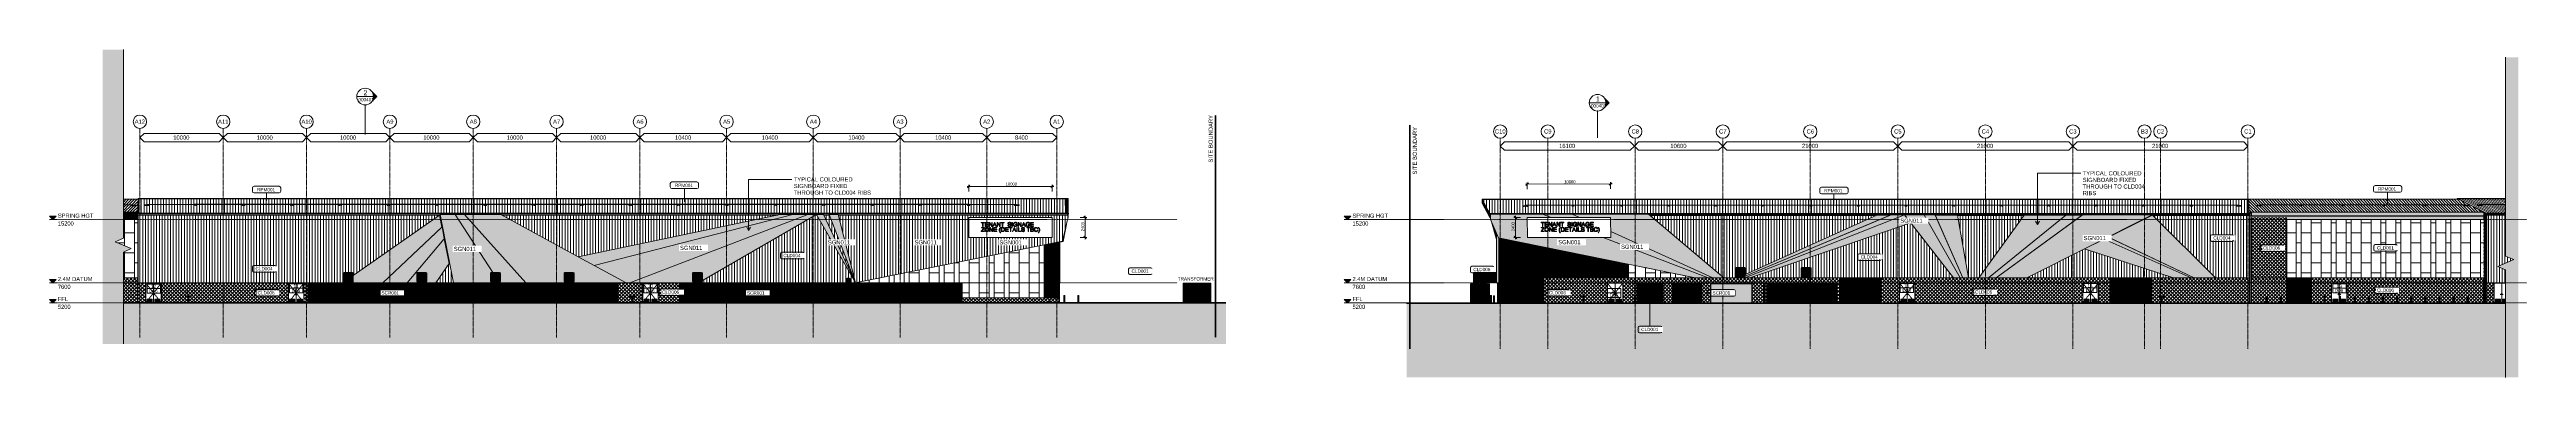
# Model space of a CAD drawing. Header units: millimetres. Extents: x 902415 to 1199587, y -3757 to 35605.
import ezdxf

# ---------------------------------------------------------------- set-up
doc = ezdxf.new("R2010")
doc.units = ezdxf.units.MM
for name, pattern in [('AEC_Center', [24, 12, -4, 4, -4]), ('BOUNDARY', [16, 10, -3, 0, -3]), ('Center', [178.333333, 20.833333, -52.5, 52.5, -52.5]), ('Dash Small', [9, 3, -1.5, 3, -1.5]), ('Grid Line', [21, 12, -3, 3, -3])]:
    doc.linetypes.add(name, pattern=pattern)
for name, color, linetype, lineweight in [('A-ANNO-DIMS', 211, 'Continuous', 5), ('A-ANNO-DIMS-200', 211, 'Continuous', 5), ('A-ANNO-KEYN', 231, 'Continuous', 5), ('A-ANNO-NOTE', 131, 'Continuous', 5), ('A-DETL', 90, 'Continuous', 18), ('A-DETL-GENF', 92, 'Continuous', 5), ('A-DOOR', 31, 'Continuous', 5), ('A-DOOR-FRAM', 31, 'Continuous', 5), ('A-DOOR-IDEN', 31, 'Continuous', 5), ('A-FLOR', 192, 'Continuous', 5), ('A-FLOR-FNSH', 192, 'Continuous', 15), ('A-FLOR-LEVL', 51, 'Continuous', 5), ('A-FLOR-PATT', 8, 'Continuous', 15), ('A-GENM', 13, 'Continuous', 5), ('A-GENM-IDEN', 13, 'Continuous', 5), ('A-GLAZ', 151, 'Continuous', 5), ('A-GLAZ-CURT', 52, 'Continuous', 5), ('A-GLAZ-CWMG', 51, 'Continuous', 5), ('A-ROOF', 132, 'Continuous', 5), ('A-ROOF-IDEN', 132, 'Continuous', 5), ('A-ROOF-OTLN', 132, 'Continuous', 5), ('A-ROOF-PATT', 132, 'Continuous', 5), ('A-WALL', 113, 'Continuous', 5), ('A-WALL-IDEN', 211, 'Continuous', 5), ('A-WALL-PATT', 111, 'Continuous', 5), ('C-TOPO', 7, 'Continuous', 5), ('F-FIRE', 13, 'Continuous', 5), ('F-FIRE-IDEN', 13, 'Continuous', 5), ('G-ANNO-SYMB', 111, 'Continuous', 5), ('G-ANNO-TEXT', 231, 'Continuous', 5), ('P-EQPM', 6, 'Continuous', 5), ('P-SANR-FIXT', 6, 'Continuous', 5), ('Q-SPCQ', 91, 'Continuous', 5), ('S-BEAM', 12, 'Continuous', 5), ('S-COLS', 52, 'Continuous', 5), ('S-GRID', 1, 'Continuous', 5), ('S-GRID-IDEN', 1, 'Continuous', 5)]:
    doc.layers.add(name, color=color, linetype=linetype, lineweight=lineweight)
doc.styles.add('Arial', font='arial.ttf', dxfattribs={"height": 500})
doc.styles.add('Arial Narrow', font='ARIALN.TTF', dxfattribs={"height": 500})
doc.styles.add('Arial Narrow_1', font='ARIALN.TTF', dxfattribs={"height": 600})
doc.styles.add('Arial Narrow_2', font='ARIALN.TTF', dxfattribs={"height": 400})
doc.styles.add('Arial Narrow_3', font='ARIALN.TTF', dxfattribs={"height": 360})
doc.styles.add('Arial_1', font='arial.ttf', dxfattribs={"height": 400})
doc.dimstyles.new('1_8-CON-Diagonal-_mm_', dxfattribs={"dimscale": 304.8, "dimtxt": 368.435151, "dimasz": 0.984252, "dimexe": 0.656168, "dimexo": 0.0625, "dimgap": 0, "dimtad": 1, "dimdec": 0, "dimzin": 0, "dimdsep": 46, "dimtxsty": 'Arial Narrow_3', "dimblk1": 'OBLIQUE', "dimblk2": 'OBLIQUE', "dimsah": 1, "dimcen": 0.09, "dimdle": 0.656168, "dimazin": 0, "dimtfac": 1, "dimtdec": 4, "dimtix": 1, "dimtmove": 0, "dimatfit": 3, "dimfxl": 1.968504, "dimfxlon": 1, "dimtvp": 1, "dimtolj": 1, "dimtzin": 0, "dimlwd": 13, "dimlwe": 13, "dimarcsym": 2})
pattern_1 = [(80.149, (1212898.05, 0), (-36.8372, 212.13202), []), (99.851, (1212898.05, 0), (-36.8372, -212.13202), [])]

# ---------------------------------------------------------------- blocks, each defined once
blk = doc.blocks.new('X_Door-Panel-Hinge-Standard - Standard-958284-North - Grids A')
at = {"layer": 'A-DOOR', "linetype": 'Dash Small'}
for p, q in [((974509.0618, 6395), (975429.0618, 7565)), ((974556.6025, 6334.5407), (974509.0618, 6395)), ((974657.1919, 6206.6171), (974582.0618, 6302.163)), ((975429.0618, 5225), (974667.4529, 6193.5678))]:
    blk.add_line(p, q, dxfattribs=at)
at = {"layer": 'A-DOOR'}
for p, q in [((974509.0618, 5225), (974509.0618, 7565)), ((975429.0618, 7565), (974509.0618, 7565)), ((975429.0618, 7565), (975429.0618, 5225)), ((975429.0618, 5225), (974509.0618, 5225)), ((974659.0618, 5645), (974659.0618, 5325)), ((974659.0618, 5645), (975279.0618, 5645)), ((974661.0618, 5643), (974659.0618, 5645)), ((974659.0618, 5325), (974661.0618, 5327)), ((974659.0618, 5325), (975279.0618, 5325)), ((974661.0618, 5643), (975277.0618, 5643)), ((974661.0618, 5327), (974661.0618, 5643)), ((975277.0618, 5327), (974661.0618, 5327)), ((974681.0618, 5623), (974681.0618, 5347)), ((974681.0618, 5623), (975257.0618, 5623)), ((974681.0618, 5347), (975257.0618, 5347)), ((974683.0618, 5621), (974683.0618, 5609.05)), ((974683.0618, 5621), (975255.0618, 5621)), ((974683.0618, 5601), (974683.0618, 5609.05)), ((974683.0618, 5598), (974683.0618, 5601)), ((975255.0618, 5601), (974683.0618, 5601)), ((974683.0618, 5598), (975255.0618, 5598)), ((974683.0618, 5598), (974683.0618, 5583.85)), ((974683.0618, 5575.8), (974683.0618, 5583.85)), ((974683.0618, 5572.8), (974683.0618, 5575.8)), ((975255.0618, 5575.8), (974683.0618, 5575.8)), ((974683.0618, 5572.8), (975255.0618, 5572.8)), ((974683.0618, 5572.8), (974683.0618, 5558.65)), ((974683.0618, 5550.6), (974683.0618, 5558.65)), ((974683.0618, 5547.6), (974683.0618, 5550.6)), ((975255.0618, 5550.6), (974683.0618, 5550.6)), ((974683.0618, 5547.6), (975255.0618, 5547.6)), ((974683.0618, 5547.6), (974683.0618, 5533.45)), ((974683.0618, 5525.4), (974683.0618, 5533.45)), ((974683.0618, 5522.4), (974683.0618, 5525.4)), ((975255.0618, 5525.4), (974683.0618, 5525.4)), ((974683.0618, 5522.4), (975255.0618, 5522.4)), ((974683.0618, 5522.4), (974683.0618, 5508.25)), ((974683.0618, 5500.2), (974683.0618, 5508.25)), ((974683.0618, 5497.2), (974683.0618, 5500.2)), ((975255.0618, 5500.2), (974683.0618, 5500.2)), ((974683.0618, 5497.2), (975255.0618, 5497.2)), ((974683.0618, 5497.2), (974683.0618, 5483.05)), ((974683.0618, 5475), (974683.0618, 5483.05)), ((974683.0618, 5472), (974683.0618, 5475)), ((975255.0618, 5475), (974683.0618, 5475)), ((974683.0618, 5472), (975255.0618, 5472)), ((974683.0618, 5472), (974683.0618, 5457.85)), ((974683.0618, 5449.8), (974683.0618, 5457.85)), ((974683.0618, 5446.8), (974683.0618, 5449.8)), ((975255.0618, 5449.8), (974683.0618, 5449.8)), ((974683.0618, 5446.8), (975255.0618, 5446.8)), ((974683.0618, 5446.8), (974683.0618, 5432.65)), ((974683.0618, 5424.6), (974683.0618, 5432.65)), ((974683.0618, 5421.6), (974683.0618, 5424.6)), ((975255.0618, 5424.6), (974683.0618, 5424.6)), ((974683.0618, 5421.6), (975255.0618, 5421.6)), ((974683.0618, 5421.6), (974683.0618, 5407.45)), ((974683.0618, 5399.4), (974683.0618, 5407.45)), ((974683.0618, 5396.4), (974683.0618, 5399.4)), ((975255.0618, 5399.4), (974683.0618, 5399.4)), ((974683.0618, 5396.4), (975255.0618, 5396.4)), ((974683.0618, 5396.4), (974683.0618, 5382.25)), ((974683.0618, 5374.2), (974683.0618, 5382.25)), ((974683.0618, 5371.2), (974683.0618, 5374.2)), ((975255.0618, 5374.2), (974683.0618, 5374.2)), ((974683.0618, 5371.2), (975255.0618, 5371.2)), ((974683.0618, 5371.2), (974683.0618, 5357.05)), ((974683.0618, 5349), (974683.0618, 5357.05)), ((975255.0618, 5349), (974683.0618, 5349)), ((975255.0618, 5609.05), (975255.0618, 5621)), ((975255.0618, 5609.05), (975255.0618, 5601)), ((975255.0618, 5601), (975255.0618, 5598)), ((975255.0618, 5583.85), (975255.0618, 5598)), ((975255.0618, 5583.85), (975255.0618, 5575.8)), ((975255.0618, 5575.8), (975255.0618, 5572.8)), ((975255.0618, 5558.65), (975255.0618, 5572.8)), ((975255.0618, 5558.65), (975255.0618, 5550.6)), ((975255.0618, 5550.6), (975255.0618, 5547.6)), ((975255.0618, 5533.45), (975255.0618, 5547.6)), ((975255.0618, 5533.45), (975255.0618, 5525.4)), ((975255.0618, 5525.4), (975255.0618, 5522.4)), ((975255.0618, 5508.25), (975255.0618, 5522.4)), ((975255.0618, 5508.25), (975255.0618, 5500.2)), ((975255.0618, 5500.2), (975255.0618, 5497.2)), ((975255.0618, 5483.05), (975255.0618, 5497.2)), ((975255.0618, 5483.05), (975255.0618, 5475)), ((975255.0618, 5475), (975255.0618, 5472)), ((975255.0618, 5457.85), (975255.0618, 5472)), ((975255.0618, 5457.85), (975255.0618, 5449.8)), ((975255.0618, 5449.8), (975255.0618, 5446.8)), ((975255.0618, 5432.65), (975255.0618, 5446.8)), ((975255.0618, 5432.65), (975255.0618, 5424.6)), ((975255.0618, 5424.6), (975255.0618, 5421.6)), ((975255.0618, 5407.45), (975255.0618, 5421.6)), ((975255.0618, 5407.45), (975255.0618, 5399.4)), ((975255.0618, 5399.4), (975255.0618, 5396.4)), ((975255.0618, 5382.25), (975255.0618, 5396.4)), ((975255.0618, 5382.25), (975255.0618, 5374.2)), ((975255.0618, 5374.2), (975255.0618, 5371.2)), ((975255.0618, 5357.05), (975255.0618, 5371.2)), ((975255.0618, 5357.05), (975255.0618, 5349)), ((975257.0618, 5347), (975257.0618, 5623)), ((975279.0618, 5645), (975277.0618, 5643)), ((975277.0618, 5643), (975277.0618, 5327)), ((975279.0618, 5325), (975277.0618, 5327)), ((975279.0618, 5325), (975279.0618, 5645))]:
    blk.add_line(p, q, dxfattribs=at)
blk = doc.blocks.new('X_Door-Panel-Hinge-Standard - Standard-958351-North - Grids A')
at = {"layer": 'A-DOOR', "linetype": 'Dash Small'}
for p, q in [((974507.0618, 6395), (973587.0618, 7565)), ((973587.0618, 5225), (974348.6707, 6193.5678)), ((974358.9317, 6206.6171), (974434.0618, 6302.163)), ((974459.5211, 6334.5407), (974507.0618, 6395))]:
    blk.add_line(p, q, dxfattribs=at)
at = {"layer": 'A-DOOR'}
for p, q in [((973587.0618, 5225), (973587.0618, 7565)), ((974507.0618, 7565), (973587.0618, 7565)), ((974507.0618, 7565), (974507.0618, 5225)), ((974507.0618, 5225), (973587.0618, 5225)), ((973739.0618, 5643), (973737.0618, 5645)), ((973737.0618, 5645), (973737.0618, 5325)), ((973737.0618, 5645), (974357.0618, 5645)), ((973739.0618, 5327), (973737.0618, 5325)), ((973737.0618, 5325), (974357.0618, 5325)), ((973739.0618, 5643), (974355.0618, 5643)), ((973739.0618, 5327), (973739.0618, 5643)), ((974355.0618, 5327), (973739.0618, 5327)), ((973759.0618, 5623), (973759.0618, 5347)), ((973759.0618, 5623), (974335.0618, 5623)), ((973759.0618, 5347), (974335.0618, 5347)), ((973761.0618, 5621), (973761.0618, 5609.05)), ((973761.0618, 5621), (974333.0618, 5621)), ((973761.0618, 5601), (973761.0618, 5609.05)), ((973761.0618, 5598), (973761.0618, 5601)), ((974333.0618, 5601), (973761.0618, 5601)), ((973761.0618, 5598), (974333.0618, 5598)), ((973761.0618, 5598), (973761.0618, 5583.85)), ((973761.0618, 5575.8), (973761.0618, 5583.85)), ((973761.0618, 5572.8), (973761.0618, 5575.8)), ((974333.0618, 5575.8), (973761.0618, 5575.8)), ((973761.0618, 5572.8), (974333.0618, 5572.8)), ((973761.0618, 5572.8), (973761.0618, 5558.65)), ((973761.0618, 5550.6), (973761.0618, 5558.65)), ((973761.0618, 5547.6), (973761.0618, 5550.6)), ((974333.0618, 5550.6), (973761.0618, 5550.6)), ((973761.0618, 5547.6), (974333.0618, 5547.6)), ((973761.0618, 5547.6), (973761.0618, 5533.45)), ((973761.0618, 5525.4), (973761.0618, 5533.45)), ((973761.0618, 5522.4), (973761.0618, 5525.4)), ((974333.0618, 5525.4), (973761.0618, 5525.4)), ((973761.0618, 5522.4), (974333.0618, 5522.4)), ((973761.0618, 5522.4), (973761.0618, 5508.25)), ((973761.0618, 5500.2), (973761.0618, 5508.25)), ((973761.0618, 5497.2), (973761.0618, 5500.2)), ((974333.0618, 5500.2), (973761.0618, 5500.2)), ((973761.0618, 5497.2), (974333.0618, 5497.2)), ((973761.0618, 5497.2), (973761.0618, 5483.05)), ((973761.0618, 5475), (973761.0618, 5483.05)), ((973761.0618, 5472), (973761.0618, 5475)), ((974333.0618, 5475), (973761.0618, 5475)), ((973761.0618, 5472), (974333.0618, 5472)), ((973761.0618, 5472), (973761.0618, 5457.85)), ((973761.0618, 5449.8), (973761.0618, 5457.85)), ((973761.0618, 5446.8), (973761.0618, 5449.8)), ((974333.0618, 5449.8), (973761.0618, 5449.8)), ((973761.0618, 5446.8), (974333.0618, 5446.8)), ((973761.0618, 5446.8), (973761.0618, 5432.65)), ((973761.0618, 5424.6), (973761.0618, 5432.65)), ((973761.0618, 5421.6), (973761.0618, 5424.6)), ((974333.0618, 5424.6), (973761.0618, 5424.6)), ((973761.0618, 5421.6), (974333.0618, 5421.6)), ((973761.0618, 5421.6), (973761.0618, 5407.45)), ((973761.0618, 5399.4), (973761.0618, 5407.45)), ((973761.0618, 5396.4), (973761.0618, 5399.4)), ((974333.0618, 5399.4), (973761.0618, 5399.4)), ((973761.0618, 5396.4), (974333.0618, 5396.4)), ((973761.0618, 5396.4), (973761.0618, 5382.25)), ((973761.0618, 5374.2), (973761.0618, 5382.25)), ((973761.0618, 5371.2), (973761.0618, 5374.2)), ((974333.0618, 5374.2), (973761.0618, 5374.2)), ((973761.0618, 5371.2), (974333.0618, 5371.2)), ((973761.0618, 5371.2), (973761.0618, 5357.05)), ((973761.0618, 5349), (973761.0618, 5357.05)), ((974333.0618, 5349), (973761.0618, 5349)), ((974333.0618, 5609.05), (974333.0618, 5621)), ((974333.0618, 5609.05), (974333.0618, 5601)), ((974333.0618, 5601), (974333.0618, 5598)), ((974333.0618, 5583.85), (974333.0618, 5598)), ((974333.0618, 5583.85), (974333.0618, 5575.8)), ((974333.0618, 5575.8), (974333.0618, 5572.8)), ((974333.0618, 5558.65), (974333.0618, 5572.8)), ((974333.0618, 5558.65), (974333.0618, 5550.6)), ((974333.0618, 5550.6), (974333.0618, 5547.6)), ((974333.0618, 5533.45), (974333.0618, 5547.6)), ((974333.0618, 5533.45), (974333.0618, 5525.4)), ((974333.0618, 5525.4), (974333.0618, 5522.4)), ((974333.0618, 5508.25), (974333.0618, 5522.4)), ((974333.0618, 5508.25), (974333.0618, 5500.2)), ((974333.0618, 5500.2), (974333.0618, 5497.2)), ((974333.0618, 5483.05), (974333.0618, 5497.2)), ((974333.0618, 5483.05), (974333.0618, 5475)), ((974333.0618, 5475), (974333.0618, 5472)), ((974333.0618, 5457.85), (974333.0618, 5472)), ((974333.0618, 5457.85), (974333.0618, 5449.8)), ((974333.0618, 5449.8), (974333.0618, 5446.8)), ((974333.0618, 5432.65), (974333.0618, 5446.8)), ((974333.0618, 5432.65), (974333.0618, 5424.6)), ((974333.0618, 5424.6), (974333.0618, 5421.6)), ((974333.0618, 5407.45), (974333.0618, 5421.6)), ((974333.0618, 5407.45), (974333.0618, 5399.4)), ((974333.0618, 5399.4), (974333.0618, 5396.4)), ((974333.0618, 5382.25), (974333.0618, 5396.4)), ((974333.0618, 5382.25), (974333.0618, 5374.2)), ((974333.0618, 5374.2), (974333.0618, 5371.2)), ((974333.0618, 5357.05), (974333.0618, 5371.2)), ((974333.0618, 5357.05), (974333.0618, 5349)), ((974335.0618, 5347), (974335.0618, 5623)), ((974357.0618, 5645), (974355.0618, 5643)), ((974355.0618, 5643), (974355.0618, 5327)), ((974355.0618, 5327), (974357.0618, 5325)), ((974357.0618, 5325), (974357.0618, 5645))]:
    blk.add_line(p, q, dxfattribs=at)
blk = doc.blocks.new('X_Door-Frame-Metal - Standard-2852210-North - Grids A')
at = {"layer": 'A-DOOR-FRAM'}
for p, q in [((973565.0618, 7600), (973565.0618, 5200)), ((973585.0618, 5200), (973585.0618, 7580)), ((973585.0618, 7580), (975431.0618, 7580)), ((975431.0618, 7580), (975431.0618, 5200)), ((975451.0618, 7600), (975451.0618, 5200)), ((973610.0618, 5200), (973610.0618, 5225)), ((975406.0618, 5225), (975406.0618, 5200))]:
    blk.add_line(p, q, dxfattribs=at)
blk = doc.blocks.new('X_Door-Handle-Lockwood 4800 Series Lever - Standard-764996-North - Grids A')
at = {"layer": 'A-DOOR'}
for points in [[(974352, 6200), (974365, 6202), (974369, 6207), (974342, 6206), (974339, 6200), (974345, 6200)], [(974343, 6192), (974352, 6194), (974361, 6193), (974368, 6194), (974361, 6200), (974340, 6198), (974343, 6192)], [(974369, 6200), (974420, 6202), (974420, 6208), (974369, 6206), (974369, 6202)], [(974420, 6192), (974420, 6200), (974369, 6198), (974369, 6192), (974387, 6192)], [(974437, 6200), (974450, 6200), (974450, 6206), (974426, 6208), (974421, 6206), (974426, 6200), (974434, 6200)], [(974430, 6192), (974450, 6195), (974450, 6200), (974424, 6198), (974422, 6193), (974426, 6192)], [(974447, 6281), (974453, 6284), (974457, 6291), (974456, 6308), (974443, 6312), (974437, 6306), (974437, 6288), (974444, 6282), (974446, 6281)]]:
    blk.add_hatch(color=256, dxfattribs=at).paths.add_polyline_path(points)
h = blk.add_hatch(color=256, dxfattribs=at)
h.paths.add_polyline_path([(974450, 6150), (974460, 6151), (974458, 6310), (974454, 6284), (974447, 6281), (974440, 6284), (974437, 6291), (974435, 6324), (974434, 6334), (974434, 6208), (974442, 6209), (974450, 6209), (974456, 6205), (974457, 6197), (974452, 6191), (974444, 6190), (974434, 6192), (974435, 6150), (974447, 6150)])
h.paths.add_polyline_path([(974437, 6306), (974442, 6312), (974450, 6313), (974456, 6308), (974457, 6310), (974459, 6335), (974434, 6334), (974437, 6308)])
for p, q in [((974420, 6208), (974369, 6208)), ((974369, 6192), (974420, 6192)), ((974434, 6334), (974434, 6209)), ((974434, 6192), (974434, 6151)), ((974459, 6335), (974435, 6335)), ((974435, 6150), (974459, 6150)), ((974437, 6303), (974437, 6291)), ((974457, 6291), (974457, 6303)), ((974460, 6151), (974460, 6334))]:
    blk.add_line(p, q, dxfattribs=at)
at = {"layer": 'A-DOOR', "flags": 128}
for points in [[(974369, 6208), (974368, 6208), (974367, 6208), (974366, 6208), (974365, 6208), (974364, 6208), (974363, 6208), (974362, 6208), (974361, 6208), (974360, 6208), (974359, 6208), (974358, 6208), (974357, 6208), (974356, 6208), (974355, 6208), (974354, 6208), (974353, 6208), (974352, 6208), (974351, 6208), (974350, 6208), (974350, 6208), (974349, 6208), (974348, 6208), (974348, 6208), (974347, 6208), (974346, 6208), (974346, 6208), (974345, 6208), (974345, 6208), (974344, 6208), (974344, 6208), (974344, 6208), (974343, 6208), (974343, 6208), (974343, 6208), (974342, 6208), (974342, 6208), (974342, 6208), (974342, 6208), (974342, 6208)], [(974342, 6192), (974342, 6192), (974342, 6192), (974342, 6192), (974342, 6192), (974343, 6192), (974343, 6192), (974343, 6192), (974343, 6192), (974344, 6192), (974344, 6192), (974345, 6192), (974345, 6192), (974346, 6192), (974346, 6192), (974347, 6192), (974347, 6192), (974348, 6192), (974349, 6192), (974349, 6192), (974350, 6192), (974351, 6192), (974352, 6192), (974353, 6192), (974354, 6192), (974354, 6192), (974355, 6192), (974356, 6192), (974357, 6192), (974358, 6192), (974359, 6192), (974360, 6192), (974361, 6192), (974362, 6192), (974363, 6192), (974364, 6192), (974366, 6192), (974367, 6192), (974368, 6192), (974369, 6192), (974369, 6192)], [(974447, 6208), (974447, 6208), (974447, 6208), (974447, 6208), (974447, 6208), (974447, 6208), (974446, 6208), (974446, 6208), (974446, 6208), (974445, 6208), (974445, 6208), (974444, 6208), (974444, 6208), (974443, 6208), (974443, 6208), (974442, 6208), (974442, 6208), (974441, 6208), (974440, 6208), (974440, 6208), (974439, 6208), (974438, 6208), (974437, 6208), (974436, 6208), (974436, 6208), (974435, 6208), (974434, 6208), (974433, 6208), (974432, 6208), (974431, 6208), (974430, 6208), (974429, 6208), (974428, 6208), (974427, 6208), (974426, 6208), (974425, 6208), (974424, 6208), (974423, 6208), (974421, 6208), (974420, 6208), (974420, 6208)], [(974420, 6192), (974421, 6192), (974422, 6192), (974423, 6192), (974424, 6192), (974425, 6192), (974426, 6192), (974428, 6192), (974429, 6192), (974430, 6192), (974431, 6192), (974432, 6192), (974433, 6192), (974433, 6192), (974434, 6192), (974435, 6192), (974436, 6192), (974437, 6192), (974438, 6192), (974439, 6192), (974439, 6192), (974440, 6192), (974441, 6192), (974442, 6192), (974442, 6192), (974443, 6192), (974443, 6192), (974444, 6192), (974444, 6192), (974445, 6192), (974445, 6192), (974446, 6192), (974446, 6192), (974446, 6192), (974446, 6192), (974447, 6192), (974447, 6192), (974447, 6192), (974447, 6192), (974447, 6192)]]:
    blk.add_lwpolyline(points, dxfattribs=at)
at = {"layer": 'A-DOOR'}
for centre, radius, start, end in [((974342, 6200), 8, 90, 270), ((974342, 6200), 8, 90, 180), ((974342, 6200), 8, 180, 270), ((974435, 6334), 1, 90, 180), ((974435, 6151), 1, 180, 270), ((974447, 6303), 10, 360, 180), ((974447, 6291), 10, 180, 0), ((974447, 6291), 10, 195, 210), ((974447, 6200), 10, 0, 135), ((974447, 6200), 10, 225, 0), ((974447, 6303), 10, 0, 120), ((974447, 6291), 10, 240, 300), ((974447, 6200), 8, 0, 120), ((974447, 6200), 8, 240, 0), ((974447, 6200), 8, 270, 90), ((974447, 6291), 10, 315, 0), ((974447, 6303), 10, 360, 15), ((974447, 6303), 10, 0, 15), ((974459, 6334), 1, 0, 90), ((974459, 6151), 1, 270, 0)]:
    blk.add_arc(centre, radius, start, end, dxfattribs=at)
blk = doc.blocks.new('X_Door-Handle-Lockwood 4800 Series Lever - Standard-765406-North - Grids A')
at = {"layer": 'A-DOOR'}
h = blk.add_hatch(color=256, dxfattribs=at)
h.paths.add_polyline_path([(974566, 6150), (974582, 6151), (974582, 6192), (974574, 6191), (974566, 6190), (974560, 6195), (974559, 6203), (974564, 6209), (974572, 6209), (974582, 6208), (974580, 6310), (974576, 6284), (974569, 6281), (974562, 6284), (974559, 6291), (974557, 6324), (974556, 6334), (974557, 6150), (974564, 6150)])
h.paths.add_polyline_path([(974579, 6306), (974581, 6335), (974556, 6334), (974560, 6308), (974566, 6313), (974574, 6312), (974578, 6308)])
for points in [[(974569, 6281), (974576, 6285), (974579, 6291), (974578, 6308), (974569, 6312), (974560, 6306), (974559, 6303), (974560, 6289), (974566, 6282), (974568, 6281)], [(974578, 6200), (974592, 6202), (974596, 6207), (974575, 6207), (974566, 6205), (974566, 6200), (974576, 6200)], [(974586, 6192), (974594, 6195), (974590, 6200), (974566, 6200), (974567, 6194), (974585, 6192)], [(974647, 6200), (974647, 6208), (974596, 6206), (974596, 6200), (974629, 6200)], [(974601, 6192), (974647, 6194), (974647, 6200), (974596, 6198), (974596, 6192)], [(974673, 6192), (974677, 6200), (974651, 6198), (974647, 6193), (974671, 6193)], [(974653, 6200), (974676, 6202), (974673, 6208), (974665, 6206), (974655, 6207), (974648, 6206), (974651, 6202)]]:
    blk.add_hatch(color=256, dxfattribs=at).paths.add_polyline_path(points)
for p, q in [((974556, 6334), (974556, 6151)), ((974581, 6335), (974557, 6335)), ((974557, 6150), (974581, 6150)), ((974559, 6303), (974559, 6291)), ((974579, 6291), (974579, 6303)), ((974582, 6209), (974582, 6334)), ((974582, 6151), (974582, 6192)), ((974647, 6208), (974596, 6208)), ((974596, 6192), (974647, 6192))]:
    blk.add_line(p, q, dxfattribs=at)
at = {"layer": 'A-DOOR', "flags": 128}
for points in [[(974596, 6208), (974595, 6208), (974594, 6208), (974593, 6208), (974592, 6208), (974591, 6208), (974590, 6208), (974589, 6208), (974588, 6208), (974587, 6208), (974586, 6208), (974585, 6208), (974584, 6208), (974583, 6208), (974582, 6208), (974581, 6208), (974580, 6208), (974579, 6208), (974578, 6208), (974577, 6208), (974577, 6208), (974576, 6208), (974575, 6208), (974575, 6208), (974574, 6208), (974573, 6208), (974573, 6208), (974572, 6208), (974572, 6208), (974571, 6208), (974571, 6208), (974571, 6208), (974570, 6208), (974570, 6208), (974570, 6208), (974569, 6208), (974569, 6208), (974569, 6208), (974569, 6208), (974569, 6208)], [(974569, 6192), (974569, 6192), (974569, 6192), (974569, 6192), (974569, 6192), (974570, 6192), (974570, 6192), (974570, 6192), (974570, 6192), (974571, 6192), (974571, 6192), (974572, 6192), (974572, 6192), (974573, 6192), (974573, 6192), (974574, 6192), (974574, 6192), (974575, 6192), (974576, 6192), (974576, 6192), (974577, 6192), (974578, 6192), (974579, 6192), (974580, 6192), (974581, 6192), (974581, 6192), (974582, 6192), (974583, 6192), (974584, 6192), (974585, 6192), (974586, 6192), (974587, 6192), (974588, 6192), (974589, 6192), (974590, 6192), (974591, 6192), (974593, 6192), (974594, 6192), (974595, 6192), (974596, 6192), (974596, 6192)], [(974674, 6208), (974674, 6208), (974674, 6208), (974674, 6208), (974674, 6208), (974674, 6208), (974673, 6208), (974673, 6208), (974673, 6208), (974672, 6208), (974672, 6208), (974671, 6208), (974671, 6208), (974670, 6208), (974670, 6208), (974669, 6208), (974669, 6208), (974668, 6208), (974667, 6208), (974667, 6208), (974666, 6208), (974665, 6208), (974664, 6208), (974663, 6208), (974663, 6208), (974662, 6208), (974661, 6208), (974660, 6208), (974659, 6208), (974658, 6208), (974657, 6208), (974656, 6208), (974655, 6208), (974654, 6208), (974653, 6208), (974652, 6208), (974651, 6208), (974650, 6208), (974648, 6208), (974647, 6208), (974647, 6208)], [(974647, 6192), (974648, 6192), (974649, 6192), (974650, 6192), (974651, 6192), (974652, 6192), (974653, 6192), (974655, 6192), (974656, 6192), (974657, 6192), (974658, 6192), (974659, 6192), (974660, 6192), (974660, 6192), (974661, 6192), (974662, 6192), (974663, 6192), (974664, 6192), (974665, 6192), (974666, 6192), (974666, 6192), (974667, 6192), (974668, 6192), (974669, 6192), (974669, 6192), (974670, 6192), (974670, 6192), (974671, 6192), (974671, 6192), (974672, 6192), (974672, 6192), (974673, 6192), (974673, 6192), (974673, 6192), (974673, 6192), (974674, 6192), (974674, 6192), (974674, 6192), (974674, 6192), (974674, 6192)]]:
    blk.add_lwpolyline(points, dxfattribs=at)
at = {"layer": 'A-DOOR'}
for centre, radius, start, end in [((974557, 6334), 1, 90, 180), ((974557, 6151), 1, 180, 270), ((974569, 6303), 10, 0, 180), ((974569, 6303), 10, 60, 180), ((974569, 6303), 10, 165, 180), ((974569, 6303), 10, 165, 180), ((974569, 6291), 10, 180, 0), ((974569, 6291), 10, 180, 225), ((974569, 6200), 10, 45, 180), ((974569, 6200), 10, 180, 315), ((974569, 6200), 8, 90, 270), ((974569, 6200), 8, 60, 180), ((974569, 6200), 8, 180, 300), ((974569, 6291), 10, 240, 300), ((974569, 6303), 10, 0, 30), ((974569, 6291), 10, 330, 345), ((974569, 6303), 10, 0, 15), ((974569, 6303), 10, 0, 15), ((974581, 6334), 1, 0, 90), ((974581, 6151), 1, 270, 0), ((974674, 6200), 8, 270, 90), ((974674, 6200), 8, 0, 90), ((974674, 6200), 8, 270, 0)]:
    blk.add_arc(centre, radius, start, end, dxfattribs=at)
blk = doc.blocks.new('X_Door-Panel-Hinge-Standard - Standard-V1-North - Grids A')
at = {"layer": 'A-DOOR', "linetype": 'Dash Small'}
for p, q in [((931993.0618, 6395), (931073.0618, 7565)), ((931073.0618, 5225), (931834.6707, 6193.5678)), ((931844.9317, 6206.6171), (931920.0618, 6302.163)), ((931945.5211, 6334.5407), (931993.0618, 6395))]:
    blk.add_line(p, q, dxfattribs=at)
at = {"layer": 'A-DOOR'}
for p, q in [((931073.0618, 5225), (931073.0618, 7565)), ((931993.0618, 7565), (931073.0618, 7565)), ((931993.0618, 7565), (931993.0618, 5225)), ((931993.0618, 5225), (931073.0618, 5225)), ((931225.0618, 5643), (931223.0618, 5645)), ((931223.0618, 5645), (931223.0618, 5325)), ((931223.0618, 5645), (931843.0618, 5645)), ((931225.0618, 5327), (931223.0618, 5325)), ((931223.0618, 5325), (931843.0618, 5325)), ((931225.0618, 5643), (931841.0618, 5643)), ((931225.0618, 5327), (931225.0618, 5643)), ((931841.0618, 5327), (931225.0618, 5327)), ((931245.0618, 5623), (931245.0618, 5347)), ((931245.0618, 5623), (931821.0618, 5623)), ((931245.0618, 5347), (931821.0618, 5347)), ((931247.0618, 5621), (931247.0618, 5609.05)), ((931247.0618, 5621), (931819.0618, 5621)), ((931247.0618, 5601), (931247.0618, 5609.05)), ((931247.0618, 5598), (931247.0618, 5601)), ((931819.0618, 5601), (931247.0618, 5601)), ((931247.0618, 5598), (931819.0618, 5598)), ((931247.0618, 5598), (931247.0618, 5583.85)), ((931247.0618, 5575.8), (931247.0618, 5583.85)), ((931247.0618, 5572.8), (931247.0618, 5575.8)), ((931819.0618, 5575.8), (931247.0618, 5575.8)), ((931247.0618, 5572.8), (931819.0618, 5572.8)), ((931247.0618, 5572.8), (931247.0618, 5558.65)), ((931247.0618, 5550.6), (931247.0618, 5558.65)), ((931247.0618, 5547.6), (931247.0618, 5550.6)), ((931819.0618, 5550.6), (931247.0618, 5550.6)), ((931247.0618, 5547.6), (931819.0618, 5547.6)), ((931247.0618, 5547.6), (931247.0618, 5533.45)), ((931247.0618, 5525.4), (931247.0618, 5533.45)), ((931247.0618, 5522.4), (931247.0618, 5525.4)), ((931819.0618, 5525.4), (931247.0618, 5525.4)), ((931247.0618, 5522.4), (931819.0618, 5522.4)), ((931247.0618, 5522.4), (931247.0618, 5508.25)), ((931247.0618, 5500.2), (931247.0618, 5508.25)), ((931247.0618, 5497.2), (931247.0618, 5500.2)), ((931819.0618, 5500.2), (931247.0618, 5500.2)), ((931247.0618, 5497.2), (931819.0618, 5497.2)), ((931247.0618, 5497.2), (931247.0618, 5483.05)), ((931247.0618, 5475), (931247.0618, 5483.05)), ((931247.0618, 5472), (931247.0618, 5475)), ((931819.0618, 5475), (931247.0618, 5475)), ((931247.0618, 5472), (931819.0618, 5472)), ((931247.0618, 5472), (931247.0618, 5457.85)), ((931247.0618, 5449.8), (931247.0618, 5457.85)), ((931247.0618, 5446.8), (931247.0618, 5449.8)), ((931819.0618, 5449.8), (931247.0618, 5449.8)), ((931247.0618, 5446.8), (931819.0618, 5446.8)), ((931247.0618, 5446.8), (931247.0618, 5432.65)), ((931247.0618, 5424.6), (931247.0618, 5432.65)), ((931247.0618, 5421.6), (931247.0618, 5424.6)), ((931819.0618, 5424.6), (931247.0618, 5424.6)), ((931247.0618, 5421.6), (931819.0618, 5421.6)), ((931247.0618, 5421.6), (931247.0618, 5407.45)), ((931247.0618, 5399.4), (931247.0618, 5407.45)), ((931247.0618, 5396.4), (931247.0618, 5399.4)), ((931819.0618, 5399.4), (931247.0618, 5399.4)), ((931247.0618, 5396.4), (931819.0618, 5396.4)), ((931247.0618, 5396.4), (931247.0618, 5382.25)), ((931247.0618, 5374.2), (931247.0618, 5382.25)), ((931247.0618, 5371.2), (931247.0618, 5374.2)), ((931819.0618, 5374.2), (931247.0618, 5374.2)), ((931247.0618, 5371.2), (931819.0618, 5371.2)), ((931247.0618, 5371.2), (931247.0618, 5357.05)), ((931247.0618, 5349), (931247.0618, 5357.05)), ((931819.0618, 5349), (931247.0618, 5349)), ((931819.0618, 5609.05), (931819.0618, 5621)), ((931819.0618, 5609.05), (931819.0618, 5601)), ((931819.0618, 5601), (931819.0618, 5598)), ((931819.0618, 5583.85), (931819.0618, 5598)), ((931819.0618, 5583.85), (931819.0618, 5575.8)), ((931819.0618, 5575.8), (931819.0618, 5572.8)), ((931819.0618, 5558.65), (931819.0618, 5572.8)), ((931819.0618, 5558.65), (931819.0618, 5550.6)), ((931819.0618, 5550.6), (931819.0618, 5547.6)), ((931819.0618, 5533.45), (931819.0618, 5547.6)), ((931819.0618, 5533.45), (931819.0618, 5525.4)), ((931819.0618, 5525.4), (931819.0618, 5522.4)), ((931819.0618, 5508.25), (931819.0618, 5522.4)), ((931819.0618, 5508.25), (931819.0618, 5500.2)), ((931819.0618, 5500.2), (931819.0618, 5497.2)), ((931819.0618, 5483.05), (931819.0618, 5497.2)), ((931819.0618, 5483.05), (931819.0618, 5475)), ((931819.0618, 5475), (931819.0618, 5472)), ((931819.0618, 5457.85), (931819.0618, 5472)), ((931819.0618, 5457.85), (931819.0618, 5449.8)), ((931819.0618, 5449.8), (931819.0618, 5446.8)), ((931819.0618, 5432.65), (931819.0618, 5446.8)), ((931819.0618, 5432.65), (931819.0618, 5424.6)), ((931819.0618, 5424.6), (931819.0618, 5421.6)), ((931819.0618, 5407.45), (931819.0618, 5421.6)), ((931819.0618, 5407.45), (931819.0618, 5399.4)), ((931819.0618, 5399.4), (931819.0618, 5396.4)), ((931819.0618, 5382.25), (931819.0618, 5396.4)), ((931819.0618, 5382.25), (931819.0618, 5374.2)), ((931819.0618, 5374.2), (931819.0618, 5371.2)), ((931819.0618, 5357.05), (931819.0618, 5371.2)), ((931819.0618, 5357.05), (931819.0618, 5349)), ((931821.0618, 5347), (931821.0618, 5623)), ((931843.0618, 5645), (931841.0618, 5643)), ((931841.0618, 5643), (931841.0618, 5327)), ((931841.0618, 5327), (931843.0618, 5325)), ((931843.0618, 5325), (931843.0618, 5645))]:
    blk.add_line(p, q, dxfattribs=at)
blk = doc.blocks.new('X_Door-Panel-Hinge-Standard - Standard-V2-North - Grids A')
at = {"layer": 'A-DOOR', "linetype": 'Dash Small'}
for p, q in [((931995.0618, 6395), (932915.0618, 7565)), ((932042.6025, 6334.5407), (931995.0618, 6395)), ((932143.1919, 6206.6171), (932068.0618, 6302.163)), ((932915.0618, 5225), (932153.4529, 6193.5678))]:
    blk.add_line(p, q, dxfattribs=at)
at = {"layer": 'A-DOOR'}
for p, q in [((931995.0618, 5225), (931995.0618, 7565)), ((932915.0618, 7565), (931995.0618, 7565)), ((932915.0618, 7565), (932915.0618, 5225)), ((932915.0618, 5225), (931995.0618, 5225)), ((932145.0618, 5645), (932145.0618, 5325)), ((932145.0618, 5645), (932765.0618, 5645)), ((932147.0618, 5643), (932145.0618, 5645)), ((932145.0618, 5325), (932147.0618, 5327)), ((932145.0618, 5325), (932765.0618, 5325)), ((932147.0618, 5643), (932763.0618, 5643)), ((932147.0618, 5327), (932147.0618, 5643)), ((932763.0618, 5327), (932147.0618, 5327)), ((932167.0618, 5623), (932167.0618, 5347)), ((932167.0618, 5623), (932743.0618, 5623)), ((932167.0618, 5347), (932743.0618, 5347)), ((932169.0618, 5621), (932169.0618, 5609.05)), ((932169.0618, 5621), (932741.0618, 5621)), ((932169.0618, 5601), (932169.0618, 5609.05)), ((932169.0618, 5598), (932169.0618, 5601)), ((932741.0618, 5601), (932169.0618, 5601)), ((932169.0618, 5598), (932741.0618, 5598)), ((932169.0618, 5598), (932169.0618, 5583.85)), ((932169.0618, 5575.8), (932169.0618, 5583.85)), ((932169.0618, 5572.8), (932169.0618, 5575.8)), ((932741.0618, 5575.8), (932169.0618, 5575.8)), ((932169.0618, 5572.8), (932741.0618, 5572.8)), ((932169.0618, 5572.8), (932169.0618, 5558.65)), ((932169.0618, 5550.6), (932169.0618, 5558.65)), ((932169.0618, 5547.6), (932169.0618, 5550.6)), ((932741.0618, 5550.6), (932169.0618, 5550.6)), ((932169.0618, 5547.6), (932741.0618, 5547.6)), ((932169.0618, 5547.6), (932169.0618, 5533.45)), ((932169.0618, 5525.4), (932169.0618, 5533.45)), ((932169.0618, 5522.4), (932169.0618, 5525.4)), ((932741.0618, 5525.4), (932169.0618, 5525.4)), ((932169.0618, 5522.4), (932741.0618, 5522.4)), ((932169.0618, 5522.4), (932169.0618, 5508.25)), ((932169.0618, 5500.2), (932169.0618, 5508.25)), ((932169.0618, 5497.2), (932169.0618, 5500.2)), ((932741.0618, 5500.2), (932169.0618, 5500.2)), ((932169.0618, 5497.2), (932741.0618, 5497.2)), ((932169.0618, 5497.2), (932169.0618, 5483.05)), ((932169.0618, 5475), (932169.0618, 5483.05)), ((932169.0618, 5472), (932169.0618, 5475)), ((932741.0618, 5475), (932169.0618, 5475)), ((932169.0618, 5472), (932741.0618, 5472)), ((932169.0618, 5472), (932169.0618, 5457.85)), ((932169.0618, 5449.8), (932169.0618, 5457.85)), ((932169.0618, 5446.8), (932169.0618, 5449.8)), ((932741.0618, 5449.8), (932169.0618, 5449.8)), ((932169.0618, 5446.8), (932741.0618, 5446.8)), ((932169.0618, 5446.8), (932169.0618, 5432.65)), ((932169.0618, 5424.6), (932169.0618, 5432.65)), ((932169.0618, 5421.6), (932169.0618, 5424.6)), ((932741.0618, 5424.6), (932169.0618, 5424.6)), ((932169.0618, 5421.6), (932741.0618, 5421.6)), ((932169.0618, 5421.6), (932169.0618, 5407.45)), ((932169.0618, 5399.4), (932169.0618, 5407.45)), ((932169.0618, 5396.4), (932169.0618, 5399.4)), ((932741.0618, 5399.4), (932169.0618, 5399.4)), ((932169.0618, 5396.4), (932741.0618, 5396.4)), ((932169.0618, 5396.4), (932169.0618, 5382.25)), ((932169.0618, 5374.2), (932169.0618, 5382.25)), ((932169.0618, 5371.2), (932169.0618, 5374.2)), ((932741.0618, 5374.2), (932169.0618, 5374.2)), ((932169.0618, 5371.2), (932741.0618, 5371.2)), ((932169.0618, 5371.2), (932169.0618, 5357.05)), ((932169.0618, 5349), (932169.0618, 5357.05)), ((932741.0618, 5349), (932169.0618, 5349)), ((932741.0618, 5609.05), (932741.0618, 5621)), ((932741.0618, 5609.05), (932741.0618, 5601)), ((932741.0618, 5601), (932741.0618, 5598)), ((932741.0618, 5583.85), (932741.0618, 5598)), ((932741.0618, 5583.85), (932741.0618, 5575.8)), ((932741.0618, 5575.8), (932741.0618, 5572.8)), ((932741.0618, 5558.65), (932741.0618, 5572.8)), ((932741.0618, 5558.65), (932741.0618, 5550.6)), ((932741.0618, 5550.6), (932741.0618, 5547.6)), ((932741.0618, 5533.45), (932741.0618, 5547.6)), ((932741.0618, 5533.45), (932741.0618, 5525.4)), ((932741.0618, 5525.4), (932741.0618, 5522.4)), ((932741.0618, 5508.25), (932741.0618, 5522.4)), ((932741.0618, 5508.25), (932741.0618, 5500.2)), ((932741.0618, 5500.2), (932741.0618, 5497.2)), ((932741.0618, 5483.05), (932741.0618, 5497.2)), ((932741.0618, 5483.05), (932741.0618, 5475)), ((932741.0618, 5475), (932741.0618, 5472)), ((932741.0618, 5457.85), (932741.0618, 5472)), ((932741.0618, 5457.85), (932741.0618, 5449.8)), ((932741.0618, 5449.8), (932741.0618, 5446.8)), ((932741.0618, 5432.65), (932741.0618, 5446.8)), ((932741.0618, 5432.65), (932741.0618, 5424.6)), ((932741.0618, 5424.6), (932741.0618, 5421.6)), ((932741.0618, 5407.45), (932741.0618, 5421.6)), ((932741.0618, 5407.45), (932741.0618, 5399.4)), ((932741.0618, 5399.4), (932741.0618, 5396.4)), ((932741.0618, 5382.25), (932741.0618, 5396.4)), ((932741.0618, 5382.25), (932741.0618, 5374.2)), ((932741.0618, 5374.2), (932741.0618, 5371.2)), ((932741.0618, 5357.05), (932741.0618, 5371.2)), ((932741.0618, 5357.05), (932741.0618, 5349)), ((932743.0618, 5347), (932743.0618, 5623)), ((932765.0618, 5645), (932763.0618, 5643)), ((932763.0618, 5643), (932763.0618, 5327)), ((932765.0618, 5325), (932763.0618, 5327)), ((932765.0618, 5325), (932765.0618, 5645))]:
    blk.add_line(p, q, dxfattribs=at)
blk = doc.blocks.new('X_Door-Frame-Metal - Standard-2852073-North - Grids A')
at = {"layer": 'A-DOOR-FRAM'}
for p, q in [((931051.0618, 5200), (931051.0618, 7600)), ((931071.0618, 5200), (931071.0618, 7580)), ((931071.0618, 7580), (932917.0618, 7580)), ((932917.0618, 7580), (932917.0618, 5200)), ((932937.0618, 5200), (932937.0618, 7600)), ((931096.0618, 5200), (931096.0618, 5225)), ((932892.0618, 5225), (932892.0618, 5200))]:
    blk.add_line(p, q, dxfattribs=at)
blk = doc.blocks.new('X_Door-Panel-Hinge-Standard - Standard-V3-North - Grids A')
at = {"layer": 'A-DOOR', "linetype": 'Dash Small'}
for p, q in [((914895.0618, 6395), (915815.0618, 7565)), ((914942.6025, 6334.5407), (914895.0618, 6395)), ((915043.1919, 6206.6171), (914968.0618, 6302.163)), ((915815.0618, 5225), (915053.4529, 6193.5678))]:
    blk.add_line(p, q, dxfattribs=at)
at = {"layer": 'A-DOOR'}
for p, q in [((914895.0618, 5225), (914895.0618, 7565)), ((915815.0618, 7565), (914895.0618, 7565)), ((915815.0618, 7565), (915815.0618, 5225)), ((915815.0618, 5225), (914895.0618, 5225)), ((915045.0618, 5645), (915045.0618, 5325)), ((915045.0618, 5645), (915665.0618, 5645)), ((915047.0618, 5643), (915045.0618, 5645)), ((915045.0618, 5325), (915047.0618, 5327)), ((915045.0618, 5325), (915665.0618, 5325)), ((915047.0618, 5643), (915663.0618, 5643)), ((915047.0618, 5327), (915047.0618, 5643)), ((915663.0618, 5327), (915047.0618, 5327)), ((915067.0618, 5623), (915067.0618, 5347)), ((915067.0618, 5623), (915643.0618, 5623)), ((915067.0618, 5347), (915643.0618, 5347)), ((915069.0618, 5621), (915069.0618, 5609.05)), ((915069.0618, 5621), (915641.0618, 5621)), ((915069.0618, 5601), (915069.0618, 5609.05)), ((915069.0618, 5598), (915069.0618, 5601)), ((915641.0618, 5601), (915069.0618, 5601)), ((915069.0618, 5598), (915641.0618, 5598)), ((915069.0618, 5598), (915069.0618, 5583.85)), ((915069.0618, 5575.8), (915069.0618, 5583.85)), ((915069.0618, 5572.8), (915069.0618, 5575.8)), ((915641.0618, 5575.8), (915069.0618, 5575.8)), ((915069.0618, 5572.8), (915641.0618, 5572.8)), ((915069.0618, 5572.8), (915069.0618, 5558.65)), ((915069.0618, 5550.6), (915069.0618, 5558.65)), ((915069.0618, 5547.6), (915069.0618, 5550.6)), ((915641.0618, 5550.6), (915069.0618, 5550.6)), ((915069.0618, 5547.6), (915641.0618, 5547.6)), ((915069.0618, 5547.6), (915069.0618, 5533.45)), ((915069.0618, 5525.4), (915069.0618, 5533.45)), ((915069.0618, 5522.4), (915069.0618, 5525.4)), ((915641.0618, 5525.4), (915069.0618, 5525.4)), ((915069.0618, 5522.4), (915641.0618, 5522.4)), ((915069.0618, 5522.4), (915069.0618, 5508.25)), ((915069.0618, 5500.2), (915069.0618, 5508.25)), ((915069.0618, 5497.2), (915069.0618, 5500.2)), ((915641.0618, 5500.2), (915069.0618, 5500.2)), ((915069.0618, 5497.2), (915641.0618, 5497.2)), ((915069.0618, 5497.2), (915069.0618, 5483.05)), ((915069.0618, 5475), (915069.0618, 5483.05)), ((915069.0618, 5472), (915069.0618, 5475)), ((915641.0618, 5475), (915069.0618, 5475)), ((915069.0618, 5472), (915641.0618, 5472)), ((915069.0618, 5472), (915069.0618, 5457.85)), ((915069.0618, 5449.8), (915069.0618, 5457.85)), ((915069.0618, 5446.8), (915069.0618, 5449.8)), ((915641.0618, 5449.8), (915069.0618, 5449.8)), ((915069.0618, 5446.8), (915641.0618, 5446.8)), ((915069.0618, 5446.8), (915069.0618, 5432.65)), ((915069.0618, 5424.6), (915069.0618, 5432.65)), ((915069.0618, 5421.6), (915069.0618, 5424.6)), ((915641.0618, 5424.6), (915069.0618, 5424.6)), ((915069.0618, 5421.6), (915641.0618, 5421.6)), ((915069.0618, 5421.6), (915069.0618, 5407.45)), ((915069.0618, 5399.4), (915069.0618, 5407.45)), ((915069.0618, 5396.4), (915069.0618, 5399.4)), ((915641.0618, 5399.4), (915069.0618, 5399.4)), ((915069.0618, 5396.4), (915641.0618, 5396.4)), ((915069.0618, 5396.4), (915069.0618, 5382.25)), ((915069.0618, 5374.2), (915069.0618, 5382.25)), ((915069.0618, 5371.2), (915069.0618, 5374.2)), ((915641.0618, 5374.2), (915069.0618, 5374.2)), ((915069.0618, 5371.2), (915641.0618, 5371.2)), ((915069.0618, 5371.2), (915069.0618, 5357.05)), ((915069.0618, 5349), (915069.0618, 5357.05)), ((915641.0618, 5349), (915069.0618, 5349)), ((915641.0618, 5609.05), (915641.0618, 5621)), ((915641.0618, 5609.05), (915641.0618, 5601)), ((915641.0618, 5601), (915641.0618, 5598)), ((915641.0618, 5583.85), (915641.0618, 5598)), ((915641.0618, 5583.85), (915641.0618, 5575.8)), ((915641.0618, 5575.8), (915641.0618, 5572.8)), ((915641.0618, 5558.65), (915641.0618, 5572.8)), ((915641.0618, 5558.65), (915641.0618, 5550.6)), ((915641.0618, 5550.6), (915641.0618, 5547.6)), ((915641.0618, 5533.45), (915641.0618, 5547.6)), ((915641.0618, 5533.45), (915641.0618, 5525.4)), ((915641.0618, 5525.4), (915641.0618, 5522.4)), ((915641.0618, 5508.25), (915641.0618, 5522.4)), ((915641.0618, 5508.25), (915641.0618, 5500.2)), ((915641.0618, 5500.2), (915641.0618, 5497.2)), ((915641.0618, 5483.05), (915641.0618, 5497.2)), ((915641.0618, 5483.05), (915641.0618, 5475)), ((915641.0618, 5475), (915641.0618, 5472)), ((915641.0618, 5457.85), (915641.0618, 5472)), ((915641.0618, 5457.85), (915641.0618, 5449.8)), ((915641.0618, 5449.8), (915641.0618, 5446.8)), ((915641.0618, 5432.65), (915641.0618, 5446.8)), ((915641.0618, 5432.65), (915641.0618, 5424.6)), ((915641.0618, 5424.6), (915641.0618, 5421.6)), ((915641.0618, 5407.45), (915641.0618, 5421.6)), ((915641.0618, 5407.45), (915641.0618, 5399.4)), ((915641.0618, 5399.4), (915641.0618, 5396.4)), ((915641.0618, 5382.25), (915641.0618, 5396.4)), ((915641.0618, 5382.25), (915641.0618, 5374.2)), ((915641.0618, 5374.2), (915641.0618, 5371.2)), ((915641.0618, 5357.05), (915641.0618, 5371.2)), ((915641.0618, 5357.05), (915641.0618, 5349)), ((915643.0618, 5347), (915643.0618, 5623)), ((915665.0618, 5645), (915663.0618, 5643)), ((915663.0618, 5643), (915663.0618, 5327)), ((915665.0618, 5325), (915663.0618, 5327)), ((915665.0618, 5325), (915665.0618, 5645))]:
    blk.add_line(p, q, dxfattribs=at)
blk = doc.blocks.new('Generic Models 3 - Generic Models 2-971299-North - Grids A')
at = {"layer": 'A-GENM'}
blk.add_hatch(color=256, dxfattribs=at).paths.add_polyline_path([(1041456, 5200), (1041726, 5200), (1041726, 7547), (1038435, 7547), (1038435, 5200), (1039350, 5200)])
for p, q in [((1038435, 7547), (1041726, 7547)), ((1038435, 5200), (1038435, 7547)), ((1041726, 7547), (1041726, 5200))]:
    blk.add_line(p, q, dxfattribs=at)
blk = doc.blocks.new('X_Door-Frame-Metal - Standard-2885300-North - Grids A')
at = {"layer": 'A-DOOR-FRAM'}
blk.add_line((1023488.0618, 5800), (1023488.0618, 7600), dxfattribs=at)
blk = doc.blocks.new('Hydrant_double4 - Hydrant_double-1019364-North - Grids A')
at = {"layer": 'F-FIRE'}
blk.add_hatch(color=256, dxfattribs=at).paths.add_polyline_path([(972360, 5986), (972375, 5986), (972365, 5996), (972383, 5994), (972375, 5986), (972725, 5986), (972725, 6046), (972025, 6044), (972025, 5986), (972359, 5986)])
h = blk.add_hatch(color=256, dxfattribs=at)
h.paths.add_polyline_path([(972375, 5986), (972025, 5986), (972025, 5926), (972317, 5928), (972367, 5978)])
h.paths.add_polyline_path([(972435, 5926), (972725, 5928), (972725, 5986), (972375, 5986), (972434, 5927)])
h = blk.add_hatch(color=256, dxfattribs=at)
h.paths.add_polyline_path([(972315, 5200), (972435, 5200), (972433, 5928), (972375, 5986), (972315, 5926), (972315, 5243)])
h.paths.add_polyline_path([(972375, 5986), (972375, 5986), (972385, 5996), (972365, 5996), (972375, 5986)])
for p, q in [((972725, 6046), (972025, 6046)), ((972025, 6046), (972025, 5986)), ((972025, 5986), (972025, 5926)), ((972385, 5996), (972365, 5996)), ((972725, 5986), (972725, 6046)), ((972725, 5926), (972725, 5986)), ((972025, 5926), (972330, 5926)), ((972315, 5941), (972315, 5200)), ((972420, 5926), (972725, 5926)), ((972435, 5200), (972435, 5941))]:
    blk.add_line(p, q, dxfattribs=at)
blk = doc.blocks.new('Hydrant_double5 - Hydrant_double-1019381-North - Grids A')
at = {"layer": 'F-FIRE'}
h = blk.add_hatch(color=256, dxfattribs=at)
h.paths.add_polyline_path([(943568, 5986), (943611, 5986), (943611, 6046), (943568, 6044), (943568, 6000)])
h.paths.add_polyline_path([(942968, 5986), (942968, 6046), (942911, 6044), (942911, 5986)])
h.paths.add_polyline_path([(943245, 5986), (943261, 5986), (943251, 5996), (943269, 5994), (943261, 5986), (943298, 5986), (943298, 6046), (943238, 6044), (943238, 5986), (943245, 5986)])
h.paths.add_polyline_path([(943018, 5986), (943078, 5986), (943078, 6046), (943018, 6044), (943018, 5988)])
h.paths.add_polyline_path([(943128, 5986), (943188, 5986), (943188, 6046), (943128, 6044), (943128, 5991)])
h.paths.add_polyline_path([(943458, 5986), (943518, 5986), (943518, 6046), (943458, 6044), (943458, 5998)])
h.paths.add_polyline_path([(943408, 5986), (943408, 6046), (943348, 6044), (943348, 5986)])
h = blk.add_hatch(color=256, dxfattribs=at)
h.paths.add_polyline_path([(942968, 5926), (942968, 5986), (942911, 5986), (942911, 5926)])
h.paths.add_polyline_path([(943078, 5926), (943078, 5986), (943018, 5986), (943018, 5926)])
h.paths.add_polyline_path([(943348, 5926), (943408, 5928), (943408, 5986), (943348, 5986), (943348, 5927)])
h.paths.add_polyline_path([(943128, 5926), (943188, 5928), (943188, 5986), (943128, 5986), (943128, 5926)])
h.paths.add_polyline_path([(943518, 5926), (943518, 5986), (943458, 5986), (943458, 5926)])
h.paths.add_polyline_path([(943568, 5926), (943611, 5928), (943611, 5986), (943568, 5985), (943568, 5928)])
h.paths.add_polyline_path([(943261, 5986), (943238, 5986), (943238, 5963), (943253, 5978)])
h.paths.add_polyline_path([(943298, 5948), (943298, 5986), (943261, 5986), (943296, 5950)])
h = blk.add_hatch(color=256, dxfattribs=at)
h.paths.add_polyline_path([(943238, 5200), (943298, 5200), (943298, 5948), (943261, 5986), (943238, 5963), (943238, 5243)])
h.paths.add_polyline_path([(943261, 5986), (943261, 5986), (943271, 5996), (943251, 5996), (943261, 5986)])
for p, q in [((942968, 6046), (942911, 6046)), ((942911, 6046), (942911, 5986)), ((942911, 5986), (942911, 5926)), ((943078, 6046), (943018, 6046)), ((943188, 6046), (943128, 6046)), ((943298, 6046), (943238, 6046)), ((943271, 5996), (943251, 5996)), ((943408, 6046), (943348, 6046)), ((943518, 6046), (943458, 6046)), ((943611, 6046), (943568, 6046)), ((943611, 5986), (943611, 6046)), ((943611, 5926), (943611, 5986)), ((942911, 5926), (942968, 5926)), ((943018, 5926), (943078, 5926)), ((943128, 5926), (943188, 5926)), ((943348, 5926), (943408, 5926)), ((943458, 5926), (943518, 5926)), ((943568, 5926), (943611, 5926))]:
    blk.add_line(p, q, dxfattribs=at)
blk = doc.blocks.new('Rectangular Mullion - 50 x 50mm-1158589-North - Grids A')
at = {"layer": 'A-GLAZ-CWMG'}
blk.add_hatch(color=256, dxfattribs=at).paths.add_polyline_path([(1011893, 5200), (1011893, 7600), (1011843, 7600), (1011843, 5200)])
for p, q in [((1011843, 7600), (1011893, 7600)), ((1011843, 5200), (1011843, 7600)), ((1011893, 7600), (1011893, 5200))]:
    blk.add_line(p, q, dxfattribs=at)
blk = doc.blocks.new('Rectangular Mullion - 50 x 50mm-V4-North - Grids A')
at = {"layer": 'A-GLAZ-CWMG'}
blk.add_hatch(color=256, dxfattribs=at).paths.add_polyline_path([(1011808, 5200), (1011808, 7600), (1011758, 7600), (1011758, 5200)])
for p, q in [((1011758, 7600), (1011808, 7600)), ((1011758, 7600), (1011758, 5200)), ((1011808, 7600), (1011808, 5200))]:
    blk.add_line(p, q, dxfattribs=at)
blk = doc.blocks.new('Rectangular Mullion - 50 x 50mm-V5-North - Grids A')
at = {"layer": 'A-GLAZ-CWMG'}
blk.add_hatch(color=256, dxfattribs=at).paths.add_polyline_path([(983813, 5300), (983863, 5300), (983863, 7500), (983813, 7500), (983813, 5519)])
for p, q in [((983813, 7500), (983813, 5300)), ((983863, 7500), (983863, 5300))]:
    blk.add_line(p, q, dxfattribs=at)
blk = doc.blocks.new('Rectangular Mullion - 50 x 50mm-V6-North - Grids A')
at = {"layer": 'A-GLAZ-CWMG'}
blk.add_hatch(color=256, dxfattribs=at).paths.add_polyline_path([(982983, 5300), (982983, 7500), (982940, 7500), (982940, 5300)])
blk.add_line((982983, 7500), (982983, 5300), dxfattribs=at)
blk = doc.blocks.new('Rectangular Mullion - 50 x 50mm-V7-North - Grids A')
at = {"layer": 'A-GLAZ-CWMG'}
blk.add_hatch(color=256, dxfattribs=at).paths.add_polyline_path([(982713, 5300), (982740, 5300), (982740, 7500), (982713, 7500), (982713, 5795)])
blk.add_line((982713, 7500), (982713, 5300), dxfattribs=at)
blk = doc.blocks.new('Rectangular Mullion - 50 x 50mm-V8-North - Grids A')
at = {"layer": 'A-GLAZ-CWMG'}
blk.add_hatch(color=256, dxfattribs=at).paths.add_polyline_path([(980403, 5300), (980407, 5300), (980407, 7500), (980403, 7500), (980403, 5795)])
blk.add_line((980403, 7500), (980403, 5300), dxfattribs=at)
blk = doc.blocks.new('Rectangular Mullion - 50 x 50mm-V9-North - Grids A')
at = {"layer": 'A-GLAZ-CWMG'}
blk.add_hatch(color=256, dxfattribs=at).paths.add_polyline_path([(978022, 5200), (978063, 5200), (978063, 7600), (978013, 7600), (978013, 5200)])
for p, q in [((978013, 7600), (978063, 7600)), ((978013, 7600), (978013, 5200)), ((978063, 7600), (978063, 5200))]:
    blk.add_line(p, q, dxfattribs=at)
blk = doc.blocks.new('Rectangular Mullion - 50 x 50mm-V10-North - Grids A')
at = {"layer": 'A-GLAZ-CWMG'}
blk.add_hatch(color=256, dxfattribs=at).paths.add_polyline_path([(968862, 5300), (968872, 5300), (968872, 7500), (968862, 7500), (968862, 5477)])
blk.add_line((968862, 7500), (968862, 5300), dxfattribs=at)
blk = doc.blocks.new('Rectangular Mullion - 50 x 50mm-V11-North - Grids A')
at = {"layer": 'A-GLAZ-CWMG'}
blk.add_hatch(color=256, dxfattribs=at).paths.add_polyline_path([(967916, 5300), (967922, 5300), (967922, 7500), (967916, 7500), (967916, 5519)])
blk.add_line((967922, 7500), (967922, 5300), dxfattribs=at)
blk = doc.blocks.new('Rectangular Mullion - 50 x 50mm-V12-North - Grids A')
at = {"layer": 'A-GLAZ-CWMG'}
blk.add_hatch(color=256, dxfattribs=at).paths.add_polyline_path([(966552, 5300), (966559, 5300), (966559, 7500), (966552, 7500), (966552, 5312)])
blk.add_line((966552, 7500), (966552, 5300), dxfattribs=at)
blk = doc.blocks.new('Rectangular Mullion - 50 x 50mm-V13-North - Grids A')
at = {"layer": 'A-GLAZ-CWMG'}
blk.add_hatch(color=256, dxfattribs=at).paths.add_polyline_path([(965612, 5300), (965612, 7500), (965603, 7500), (965603, 5300)])
blk.add_line((965612, 7500), (965612, 5300), dxfattribs=at)
blk = doc.blocks.new('Rectangular Mullion - 50 x 50mm-V14-North - Grids A')
at = {"layer": 'A-GLAZ-CWMG'}
blk.add_hatch(color=256, dxfattribs=at).paths.add_polyline_path([(964242, 5300), (964247, 5300), (964247, 7500), (964242, 7500), (964242, 5519)])
blk.add_line((964242, 7500), (964242, 5300), dxfattribs=at)
blk = doc.blocks.new('Rectangular Mullion - 50 x 50mm-V15-North - Grids A')
at = {"layer": 'A-GLAZ-CWMG'}
blk.add_hatch(color=256, dxfattribs=at).paths.add_polyline_path([(963290, 5300), (963302, 5300), (963302, 7500), (963290, 7500), (963290, 5519)])
blk.add_line((963302, 7500), (963302, 5300), dxfattribs=at)
blk = doc.blocks.new('Rectangular Mullion - 50 x 50mm-V16-North - Grids A')
at = {"layer": 'A-GLAZ-CWMG'}
blk.add_hatch(color=256, dxfattribs=at).paths.add_polyline_path([(963142, 5200), (963190, 5200), (963190, 7600), (963142, 7600), (963142, 5243)])
for q in [(963190, 7600), (963142, 5200)]:
    blk.add_line((963142, 7600), q, dxfattribs=at)
blk = doc.blocks.new('Rectangular Mullion - 50 x 50mm-V17-North - Grids A')
at = {"layer": 'A-GLAZ-CWMG'}
blk.add_hatch(color=256, dxfattribs=at).paths.add_polyline_path([(959672, 5200), (959672, 7600), (959626, 7600), (959626, 5200)])
for p, q in [((959626, 7600), (959672, 7600)), ((959672, 7600), (959672, 5200))]:
    blk.add_line(p, q, dxfattribs=at)
blk = doc.blocks.new('Rectangular Mullion - 50 x 50mm-V18-North - Grids A')
at = {"layer": 'A-GLAZ-CWMG'}
blk.add_hatch(color=256, dxfattribs=at).paths.add_polyline_path([(959512, 5300), (959526, 5300), (959526, 7500), (959512, 7500), (959512, 5519)])
blk.add_line((959512, 7500), (959512, 5300), dxfattribs=at)
blk = doc.blocks.new('Rectangular Mullion - 50 x 50mm-V19-North - Grids A')
at = {"layer": 'A-GLAZ-CWMG'}
blk.add_hatch(color=256, dxfattribs=at).paths.add_polyline_path([(958569, 5300), (958572, 5300), (958572, 7500), (958569, 7500), (958569, 5519)])
blk.add_line((958572, 7500), (958572, 5300), dxfattribs=at)
blk = doc.blocks.new('Rectangular Mullion - 50 x 50mm-V20-North - Grids A')
at = {"layer": 'A-GLAZ-CWMG'}
blk.add_hatch(color=256, dxfattribs=at).paths.add_polyline_path([(957202, 5300), (957213, 5300), (957213, 7500), (957202, 7500), (957202, 5381)])
blk.add_line((957202, 7500), (957202, 5300), dxfattribs=at)
blk = doc.blocks.new('Rectangular Mullion - 50 x 50mm-V21-North - Grids A')
at = {"layer": 'A-GLAZ-CWMG'}
blk.add_hatch(color=256, dxfattribs=at).paths.add_polyline_path([(956257, 5300), (956262, 5300), (956262, 7500), (956257, 7500), (956257, 5519)])
blk.add_line((956262, 7500), (956262, 5300), dxfattribs=at)
blk = doc.blocks.new('Rectangular Mullion - 50 x 50mm-V22-North - Grids A')
at = {"layer": 'A-GLAZ-CWMG'}
blk.add_hatch(color=256, dxfattribs=at).paths.add_polyline_path([(933463, 5200), (933508, 5200), (933508, 7600), (933463, 7600), (933463, 5243)])
for q in [(933508, 7600), (933463, 5200)]:
    blk.add_line((933463, 7600), q, dxfattribs=at)
blk = doc.blocks.new('Mechanical - Condensers - Mechanical - Condensers-1249279-North - Grids A')
at = {"layer": 'A-GENM'}
for points in [[(937754, 7650), (938754, 7650), (938780, 7653), (938804, 7663), (938825, 7679), (938841, 7700), (938851, 7724), (938854, 7750), (938854, 8750), (938851, 8776), (938841, 8800), (938825, 8821), (938804, 8837), (938780, 8847), (938754, 8850), (937754, 8850), (937728, 8847), (937704, 8837), (937683, 8821), (937667, 8800), (937657, 8776), (937654, 8750), (937654, 7750), (937657, 7724), (937667, 7700), (937684, 7679), (937704, 7663), (937728, 7653)], [(946574, 7650), (947574, 7650), (947600, 7653), (947624, 7663), (947645, 7679), (947661, 7700), (947671, 7724), (947674, 7750), (947674, 8750), (947671, 8776), (947661, 8800), (947645, 8821), (947624, 8837), (947600, 8847), (947574, 8850), (946574, 8850), (946548, 8847), (946524, 8837), (946503, 8821), (946487, 8800), (946477, 8776), (946474, 8750), (946474, 7750), (946477, 7724), (946487, 7700), (946503, 7679), (946524, 7663), (946548, 7653)], [(956176, 7650), (956414, 7650), (956440, 7653), (956464, 7663), (956485, 7679), (956501, 7700), (956511, 7724), (956514, 7750), (956514, 8750), (956511, 8776), (956501, 8800), (956485, 8821), (956464, 8837), (956440, 8847), (956414, 8850), (955414, 8850), (955388, 8847), (955364, 8837), (955343, 8821), (955327, 8800), (955317, 8776), (955314, 8750), (955314, 7750), (955317, 7724), (955327, 7700), (955343, 7679), (955364, 7663), (955388, 7653), (955414, 7650), (955649, 7650)], [(965125, 7650), (965254, 7650), (965280, 7653), (965304, 7663), (965325, 7679), (965341, 7700), (965351, 7728), (965354, 7750), (965354, 8750), (965351, 8776), (965341, 8800), (965325, 8821), (965304, 8837), (965280, 8847), (965254, 8850), (964254, 8850), (964228, 8847), (964204, 8837), (964183, 8821), (964167, 8800), (964157, 8776), (964154, 8750), (964154, 7750), (964157, 7724), (964167, 7700), (964183, 7679), (964204, 7663), (964228, 7653), (964254, 7650), (964599, 7650)], [(980598, 7650), (980654, 7650), (980680, 7653), (980704, 7663), (980725, 7679), (980741, 7700), (980751, 7724), (980754, 7750), (980754, 8750), (980751, 8776), (980741, 8800), (980725, 8821), (980704, 8837), (980680, 8847), (980654, 8850), (979654, 8850), (979628, 8847), (979604, 8837), (979583, 8821), (979567, 8800), (979557, 8776), (979554, 8750), (979554, 7750), (979557, 7724), (979567, 7700), (979583, 7679), (979604, 7663), (979628, 7653), (979654, 7650), (980391, 7650)], [(998393, 7650), (998419, 7653), (998443, 7663), (998464, 7679), (998480, 7700), (998490, 7728), (998493, 7750), (998493, 8050), (998490, 8076), (998480, 8100), (998464, 8121), (998443, 8137), (998419, 8147), (998393, 8150), (998093, 8150), (998068, 8147), (998043, 8137), (998023, 8121), (998007, 8100), (997997, 8076), (997993, 8050), (997993, 7750), (997997, 7724), (998007, 7700), (998026, 7677), (998043, 7663), (998068, 7653), (998093, 7650), (998289, 7650)]]:
    blk.add_hatch(color=256, dxfattribs=at).paths.add_polyline_path(points)
h = blk.add_hatch(color=256, dxfattribs=at)
h.paths.add_polyline_path([(942468, 5200), (942528, 5200), (942528, 7500), (942468, 7500), (942468, 5795)])
h.paths.add_polyline_path([(942578, 5200), (942638, 5200), (942638, 7500), (942578, 7500), (942578, 5243)])
h.paths.add_polyline_path([(942688, 5200), (942712, 5200), (942712, 7500), (942688, 7500), (942688, 5243)])
h.paths.add_polyline_path([(940658, 5300), (940658, 7500), (940598, 7500), (940598, 5300)])
h.paths.add_polyline_path([(940712, 5300), (940768, 5300), (940768, 7500), (940712, 7500), (940712, 5795)])
h.paths.add_polyline_path([(940853, 5300), (940878, 5300), (940878, 7500), (940853, 7500), (940853, 5795)])
h.paths.add_polyline_path([(940928, 5300), (940945, 5300), (940945, 7500), (940928, 7500), (940928, 5795)])
h.paths.add_polyline_path([(940289, 5300), (940328, 5300), (940328, 7500), (940289, 7500), (940289, 5795)])
h.paths.add_polyline_path([(940209, 5300), (940218, 5300), (940218, 7500), (940209, 7500), (940209, 5795)])
h.paths.add_polyline_path([(939998, 5300), (939998, 7500), (939979, 7500), (939979, 5300)])
h.paths.add_polyline_path([(939888, 5300), (939888, 7500), (939838, 7500), (939838, 5300)])
h.paths.add_polyline_path([(939778, 5300), (939778, 7500), (939718, 7500), (939718, 5300)])
h.paths.add_polyline_path([(940521, 5300), (940521, 7500), (940488, 7500), (940488, 5300)])
h.paths.add_polyline_path([(940430, 5300), (940438, 5300), (940438, 7500), (940430, 7500), (940430, 5795)])
h.paths.add_polyline_path([(938178, 5300), (938209, 5300), (938209, 7500), (938178, 7500), (938178, 5795)])
h.paths.add_polyline_path([(938128, 5300), (938128, 7500), (938118, 7500), (938118, 5300)])
h.paths.add_polyline_path([(938018, 5300), (938018, 7500), (937977, 7500), (937977, 5300)])
h.paths.add_polyline_path([(937897, 5300), (937908, 5300), (937908, 7500), (937897, 7500), (937897, 5795)])
h.paths.add_polyline_path([(939647, 5300), (939647, 7500), (939608, 7500), (939608, 5300)])
h.paths.add_polyline_path([(939556, 5300), (939558, 5300), (939556, 5795)])
h.paths.add_polyline_path([(939498, 5300), (939506, 5300), (939506, 7500), (939498, 7500), (939498, 5795)])
h.paths.add_polyline_path([(941038, 5300), (941086, 5300), (941086, 7500), (941038, 7500), (941038, 5795)])
h.paths.add_polyline_path([(941148, 5300), (941166, 5300), (941166, 7500), (941148, 7500), (941148, 5795)])
h.paths.add_polyline_path([(941396, 5300), (941396, 7500), (941368, 7500), (941368, 5300)])
h.paths.add_polyline_path([(941478, 5300), (941537, 5300), (941537, 7500), (941478, 7500), (941478, 5795)])
h.paths.add_polyline_path([(938348, 5300), (938348, 7500), (938288, 7500), (938288, 5300)])
h.paths.add_polyline_path([(938400, 5300), (938458, 5300), (938458, 7500), (938400, 7500), (938400, 5795)])
h.paths.add_polyline_path([(938541, 5300), (938568, 5300), (938568, 7500), (938541, 7500), (938541, 5795)])
h.paths.add_polyline_path([(938618, 5300), (938632, 5300), (938632, 7500), (938618, 7500), (938618, 5795)])
h.paths.add_polyline_path([(938728, 5300), (938773, 5300), (938773, 7500), (938728, 7500), (938728, 5795)])
h.paths.add_polyline_path([(938838, 5300), (938853, 5300), (938853, 7500), (938838, 7500), (938838, 5795)])
h.paths.add_polyline_path([(939083, 5300), (939083, 7500), (939058, 7500), (939058, 5300)])
h.paths.add_polyline_path([(939168, 5300), (939224, 5300), (939224, 7500), (939168, 7500), (939168, 5795)])
h.paths.add_polyline_path([(939278, 5300), (939338, 5300), (939338, 7500), (939278, 7500), (939278, 5795)])
h.paths.add_polyline_path([(939415, 5300), (939448, 5300), (939448, 7500), (939415, 7500), (939415, 5795)])
h.paths.add_polyline_path([(941588, 5300), (941648, 5300), (941648, 7500), (941588, 7500), (941588, 5795)])
h.paths.add_polyline_path([(941728, 5300), (941758, 5300), (941758, 7500), (941728, 7500), (941728, 5795)])
h.paths.add_polyline_path([(941808, 5300), (941819, 5300), (941819, 7500), (941808, 7500), (941808, 5795)])
h.paths.add_polyline_path([(941918, 5300), (941960, 5300), (941960, 7500), (941918, 7500), (941918, 5795)])
h.paths.add_polyline_path([(942088, 5300), (942088, 7500), (942028, 7500), (942028, 5300)])
h.paths.add_polyline_path([(942308, 5300), (942308, 7500), (942292, 7500), (942292, 5300)])
h.paths.add_polyline_path([(942198, 5300), (942198, 7500), (942151, 7500), (942151, 5300)])
h = blk.add_hatch(color=256, dxfattribs=at)
h.paths.add_polyline_path([(950942, 5200), (950998, 5200), (950998, 7500), (950942, 7500), (950942, 5795)])
h.paths.add_polyline_path([(946232, 5200), (946268, 5200), (946268, 7500), (946232, 7500), (946232, 6808)])
h.paths.add_polyline_path([(951048, 5200), (951108, 5200), (951108, 7500), (951048, 7500), (951048, 5795)])
h.paths.add_polyline_path([(950198, 5300), (950198, 7500), (950168, 7500), (950168, 5300)])
h.paths.add_polyline_path([(950118, 5300), (950118, 7500), (950107, 7500), (950107, 5300)])
h.paths.add_polyline_path([(946447, 5300), (946447, 7500), (946428, 7500), (946428, 5300)])
h.paths.add_polyline_path([(949966, 5300), (950008, 5300), (950008, 7500), (949966, 7500), (949966, 5795)])
h.paths.add_polyline_path([(949886, 5300), (949898, 5300), (949898, 7500), (949886, 7500), (949886, 5795)])
h.paths.add_polyline_path([(950828, 5300), (950842, 5300), (950842, 7500), (950828, 7500), (950828, 5795)])
h.paths.add_polyline_path([(950762, 5300), (950762, 7500), (950718, 7500), (950718, 5300)])
h.paths.add_polyline_path([(950338, 5300), (950338, 7500), (950278, 7500), (950278, 5300)])
h.paths.add_polyline_path([(946538, 5300), (946588, 5300), (946588, 7500), (946538, 7500), (946538, 6790)])
h.paths.add_polyline_path([(949678, 5300), (949678, 7500), (949656, 7500), (949656, 5300)])
h.paths.add_polyline_path([(946648, 5300), (946708, 5300), (946708, 7500), (946648, 7500), (946648, 6783)])
h.paths.add_polyline_path([(946779, 5300), (946818, 5300), (946818, 7500), (946779, 7500), (946779, 5795)])
h.paths.add_polyline_path([(946868, 5300), (946870, 5300), (946868, 5795)])
h.paths.add_polyline_path([(946920, 5300), (946928, 5300), (946928, 7500), (946920, 7500), (946920, 5795)])
h.paths.add_polyline_path([(946978, 5300), (947011, 5300), (947011, 7500), (946978, 7500), (946978, 5795)])
h.paths.add_polyline_path([(947088, 5300), (947148, 5300), (947148, 7500), (947088, 7500), (947088, 5795)])
h.paths.add_polyline_path([(947202, 5300), (947258, 5300), (947258, 7500), (947202, 7500), (947202, 5795)])
h.paths.add_polyline_path([(947343, 5300), (947368, 5300), (947368, 7500), (947343, 7500), (947343, 5795)])
h.paths.add_polyline_path([(947588, 5300), (947588, 7500), (947573, 7500), (947573, 5300)])
h.paths.add_polyline_path([(947653, 5300), (947698, 5300), (947698, 7500), (947653, 7500), (947653, 5795)])
h.paths.add_polyline_path([(947808, 5300), (947808, 7500), (947794, 7500), (947794, 5300)])
h.paths.add_polyline_path([(947858, 5300), (947885, 5300), (947885, 7500), (947858, 7500), (947858, 5795)])
h.paths.add_polyline_path([(947968, 5300), (948026, 5300), (948026, 7500), (947968, 7500), (947968, 5795)])
h.paths.add_polyline_path([(948078, 5300), (948138, 5300), (948138, 7500), (948078, 7500), (948078, 5795)])
h.paths.add_polyline_path([(948217, 5300), (948248, 5300), (948248, 7500), (948217, 7500), (948217, 5795)])
h.paths.add_polyline_path([(948298, 5300), (948308, 5300), (948308, 7500), (948298, 7500), (948298, 5795)])
h.paths.add_polyline_path([(948408, 5300), (948449, 5300), (948449, 7500), (948408, 7500), (948408, 5795)])
h.paths.add_polyline_path([(948518, 5300), (948529, 5300), (948529, 7500), (948518, 7500), (948518, 5795)])
h.paths.add_polyline_path([(948759, 5300), (948759, 7500), (948738, 7500), (948738, 5300)])
h.paths.add_polyline_path([(949568, 5300), (949568, 7500), (949515, 7500), (949515, 5300)])
h.paths.add_polyline_path([(949458, 5300), (949458, 7500), (949398, 7500), (949398, 5300)])
h.paths.add_polyline_path([(949288, 5300), (949323, 5300), (949323, 7500), (949288, 7500), (949288, 5795)])
h.paths.add_polyline_path([(950621, 5300), (950621, 7500), (950608, 7500), (950608, 5300)])
h.paths.add_polyline_path([(949238, 5300), (949238, 7500), (949232, 7500), (949232, 5300)])
h.paths.add_polyline_path([(949182, 5300), (949182, 7500), (949178, 7500), (949178, 5300)])
h.paths.add_polyline_path([(949091, 5300), (949128, 5300), (949128, 7500), (949091, 7500), (949091, 5795)])
h.paths.add_polyline_path([(950558, 5300), (950558, 7500), (950530, 7500), (950530, 5300)])
h.paths.add_polyline_path([(949018, 5300), (949018, 7500), (948958, 7500), (948958, 5300)])
h.paths.add_polyline_path([(948900, 5300), (948900, 7500), (948848, 7500), (948848, 5300)])
h.paths.add_polyline_path([(950448, 5300), (950448, 7500), (950389, 7500), (950389, 5300)])
h = blk.add_hatch(color=256, dxfattribs=at)
h.paths.add_polyline_path([(959892, 5200), (959952, 5200), (959952, 7500), (959892, 7500), (959892, 5243)])
h.paths.add_polyline_path([(959672, 5200), (959732, 5200), (959732, 7500), (959672, 7500), (959672, 5243)])
h.paths.add_polyline_path([(959782, 5200), (959842, 5200), (959842, 7500), (959782, 7500), (959782, 5243)])
h.paths.add_polyline_path([(955552, 5300), (955552, 7500), (955492, 7500), (955492, 5300)])
h.paths.add_polyline_path([(955604, 5300), (955662, 5300), (955662, 7500), (955604, 7500), (955604, 5519)])
h.paths.add_polyline_path([(958289, 5300), (958289, 7500), (958242, 7500), (958242, 5300), (958282, 5300)])
h.paths.add_polyline_path([(958148, 5300), (958148, 7500), (958132, 7500), (958132, 5300)])
h.paths.add_polyline_path([(958082, 5300), (958082, 7500), (958057, 7500), (958057, 5300)])
h.paths.add_polyline_path([(957972, 5300), (957972, 7500), (957916, 7500), (957916, 5300)])
h.paths.add_polyline_path([(957802, 5300), (957862, 5300), (957862, 7500), (957802, 7500), (957802, 5381)])
h.paths.add_polyline_path([(955745, 5300), (955772, 5300), (955772, 7500), (955745, 7500), (955745, 5519)])
h.paths.add_polyline_path([(955822, 5300), (955836, 5300), (955836, 7500), (955822, 7500), (955822, 5519)])
h.paths.add_polyline_path([(955932, 5300), (955977, 5300), (955977, 7500), (955932, 7500), (955932, 5519)])
h.paths.add_polyline_path([(956042, 5300), (956057, 5300), (956057, 7500), (956042, 7500), (956042, 5519)])
h.paths.add_polyline_path([(957725, 5300), (957725, 7500), (957692, 7500), (957692, 5300)])
h.paths.add_polyline_path([(957642, 5300), (957642, 7500), (957634, 7500), (957634, 5300)])
h.paths.add_polyline_path([(957493, 5300), (957532, 5300), (957532, 7500), (957493, 7500), (957493, 5519)])
h.paths.add_polyline_path([(956262, 5300), (956287, 5300), (956287, 7500), (956262, 7500), (956262, 5519)])
h.paths.add_polyline_path([(956372, 5300), (956428, 5300), (956428, 7500), (956372, 7500), (956372, 5519)])
h.paths.add_polyline_path([(956542, 5300), (956542, 7500), (956482, 7500), (956482, 5300)])
h.paths.add_polyline_path([(956652, 5300), (956652, 7500), (956619, 7500), (956619, 5300)])
h.paths.add_polyline_path([(956702, 5300), (956710, 5300), (956710, 7500), (956702, 7500), (956702, 5519)])
h.paths.add_polyline_path([(957422, 5300), (957422, 7500), (957413, 7500), (957413, 5300)])
h.paths.add_polyline_path([(958572, 5300), (958599, 5300), (958599, 7500), (958572, 7500), (958572, 5519)])
h.paths.add_polyline_path([(958682, 5300), (958740, 5300), (958740, 7500), (958682, 7500), (958682, 5519)])
h.paths.add_polyline_path([(958792, 5300), (958852, 5300), (958852, 7500), (958792, 7500), (958792, 5519)])
h.paths.add_polyline_path([(958962, 5300), (958962, 7500), (958931, 7500), (958931, 5300)])
h.paths.add_polyline_path([(959012, 5300), (959022, 5300), (959022, 7500), (959012, 7500), (959012, 5519)])
h.paths.add_polyline_path([(959122, 5300), (959163, 5300), (959163, 7500), (959122, 7500), (959122, 5519)])
h.paths.add_polyline_path([(956851, 5300), (956851, 7500), (956812, 7500), (956812, 5300)])
h.paths.add_polyline_path([(956922, 5300), (956982, 5300), (956982, 7500), (956922, 7500), (956922, 5519)])
h.paths.add_polyline_path([(959292, 5300), (959292, 7500), (959232, 7500), (959232, 5300)])
h.paths.add_polyline_path([(958369, 5300), (958369, 7500), (958352, 7500), (958352, 5300)])
h.paths.add_polyline_path([(957202, 5300), (957202, 7500), (957183, 7500), (957183, 5300)])
h.paths.add_polyline_path([(957092, 5300), (957092, 7500), (957042, 7500), (957042, 5300)])
h.paths.add_polyline_path([(955386, 5300), (955412, 5300), (955412, 7500), (955382, 7500), (955382, 5300)])
h.paths.add_polyline_path([(955332, 5300), (955332, 7500), (955321, 7500), (955321, 5300)])
h.paths.add_polyline_path([(955222, 5300), (955222, 7500), (955180, 7500), (955180, 5300)])
h.paths.add_polyline_path([(959355, 5300), (959402, 5300), (959402, 7500), (959355, 7500), (959355, 5519)])
h.paths.add_polyline_path([(959496, 5300), (959512, 5300), (959512, 7500), (959496, 7500), (959496, 5519)])
h.paths.add_polyline_path([(955112, 5300), (955112, 7500), (955100, 7500), (955100, 5300)])
h = blk.add_hatch(color=256, dxfattribs=at)
h.paths.add_polyline_path([(964022, 5300), (964022, 7500), (963962, 7500), (963962, 5300)])
h.paths.add_polyline_path([(967494, 5300), (967495, 5300), (967494, 7500), (967482, 7500), (967482, 5300)])
h.paths.add_polyline_path([(967592, 5300), (967636, 5300), (967636, 7500), (967592, 7500), (967592, 5381)])
h.paths.add_polyline_path([(967716, 5300), (967716, 7500), (967702, 7500), (967702, 5300)])
h.paths.add_polyline_path([(964132, 5300), (964132, 7500), (964076, 7500), (964076, 5300)])
h.paths.add_polyline_path([(964217, 5300), (964242, 5300), (964242, 7500), (964217, 7500), (964217, 5519)])
h.paths.add_polyline_path([(964462, 5300), (964462, 7500), (964447, 7500), (964447, 5300)])
h.paths.add_polyline_path([(964527, 5300), (964572, 5300), (964572, 7500), (964527, 7500), (964527, 5519)])
h.paths.add_polyline_path([(967432, 5300), (967432, 7500), (967403, 7500), (967403, 5300)])
h.paths.add_polyline_path([(967322, 5300), (967322, 7500), (967262, 7500), (967262, 5300)])
h.paths.add_polyline_path([(967152, 5300), (967212, 5300), (967212, 7500), (967152, 7500), (967152, 5381)])
h.paths.add_polyline_path([(967071, 5300), (967071, 7500), (967042, 7500), (967042, 5300)])
h.paths.add_polyline_path([(966980, 5300), (966992, 5300), (966992, 7500), (966980, 7500), (966980, 5381)])
h.paths.add_polyline_path([(966839, 5300), (966882, 5300), (966882, 7500), (966839, 7500), (966839, 5381)])
h.paths.add_polyline_path([(966772, 5300), (966770, 7500), (966759, 7500), (966759, 5300), (966770, 5300)])
h.paths.add_polyline_path([(964668, 5300), (964682, 5300), (964682, 7500), (964668, 7500), (964668, 5519)])
h.paths.add_polyline_path([(964732, 5300), (964759, 5300), (964759, 7500), (964732, 7500), (964732, 5519)])
h.paths.add_polyline_path([(964842, 5300), (964900, 5300), (964900, 7500), (964842, 7500), (964842, 5519)])
h.paths.add_polyline_path([(964952, 5300), (965012, 5300), (965012, 7500), (964952, 7500), (964952, 5519)])
h.paths.add_polyline_path([(965091, 5300), (965122, 5300), (965122, 7500), (965091, 7500), (965091, 5519)])
h.paths.add_polyline_path([(966552, 5300), (966552, 7500), (966529, 7500), (966529, 5300)])
h.paths.add_polyline_path([(966441, 5300), (966442, 5300), (966441, 7500), (966388, 7500), (966388, 5300)])
h.paths.add_polyline_path([(966332, 5300), (966332, 7500), (966272, 7500), (966272, 5300), (966309, 5300)])
h.paths.add_polyline_path([(966178, 5300), (966197, 5300), (966197, 7500), (966162, 7500), (966162, 5300)])
h.paths.add_polyline_path([(966112, 5300), (966112, 7500), (966106, 7500), (966106, 5300)])
h.paths.add_polyline_path([(966056, 5300), (966056, 7500), (966052, 7500), (966052, 5300)])
h.paths.add_polyline_path([(966002, 5300), (966002, 7500), (965965, 7500), (965965, 5300)])
h.paths.add_polyline_path([(965892, 5300), (965892, 7500), (965832, 7500), (965832, 5300), (965882, 5300)])
h.paths.add_polyline_path([(965182, 5300), (965182, 7500), (965172, 7500), (965172, 5300)])
h.paths.add_polyline_path([(965282, 5300), (965323, 5300), (965323, 7500), (965282, 7500), (965282, 5519)])
h.paths.add_polyline_path([(965403, 5300), (965403, 7500), (965392, 7500), (965392, 5300)])
h.paths.add_polyline_path([(965612, 5300), (965633, 5300), (965633, 7500), (965612, 7500), (965612, 5519)])
h.paths.add_polyline_path([(965750, 5300), (965774, 5300), (965774, 7500), (965722, 7500), (965722, 5300)])
h.paths.add_polyline_path([(967946, 5300), (967946, 7500), (967922, 7500), (967922, 5300)])
h.paths.add_polyline_path([(968087, 5300), (968087, 7500), (968032, 7500), (968032, 5300)])
h.paths.add_polyline_path([(968202, 5300), (968202, 7500), (968142, 7500), (968142, 5300)])
h.paths.add_polyline_path([(968278, 5300), (968312, 5300), (968312, 7500), (968278, 7500), (968278, 5511)])
h.paths.add_polyline_path([(968362, 5300), (968369, 5300), (968369, 7500), (968362, 7500), (968362, 5381)])
h.paths.add_polyline_path([(968422, 5300), (968422, 7500), (968419, 7500), (968419, 5300)])
h.paths.add_polyline_path([(968472, 5300), (968510, 5300), (968510, 7500), (968472, 7500), (968472, 5312)])
h.paths.add_polyline_path([(968642, 5300), (968642, 7500), (968582, 7500), (968582, 5300)])
h.paths.add_polyline_path([(968752, 5300), (968752, 7500), (968701, 7500), (968701, 5300)])
h = blk.add_hatch(color=256, dxfattribs=at)
h.paths.add_polyline_path([(984193, 5200), (984212, 5200), (984212, 7500), (984193, 7500), (984193, 5243)])
h.paths.add_polyline_path([(984033, 5200), (984033, 7500), (984006, 7500), (984006, 5200)])
h.paths.add_polyline_path([(984143, 5200), (984143, 7500), (984083, 7500), (984083, 5200)])
h.paths.add_polyline_path([(980013, 5300), (980042, 5300), (980042, 7500), (980013, 7500), (980013, 5795)])
h.paths.add_polyline_path([(980123, 5300), (980183, 5300), (980183, 7500), (980123, 7500), (980123, 5795)])
h.paths.add_polyline_path([(979963, 5300), (979963, 7500), (979949, 7500), (979949, 5300)])
h.paths.add_polyline_path([(980234, 5300), (980293, 5300), (980293, 7500), (980234, 7500), (980234, 5795)])
h.paths.add_polyline_path([(980377, 5300), (980403, 5300), (980403, 7500), (980377, 7500), (980377, 5795)])
h.paths.add_polyline_path([(979853, 5300), (979853, 7500), (979806, 7500), (979806, 5300)])
h.paths.add_polyline_path([(979743, 5300), (979743, 7500), (979683, 7500), (979683, 5300)])
h.paths.add_polyline_path([(983906, 5300), (983906, 7500), (983876, 7500), (983876, 5300)])
h.paths.add_polyline_path([(983813, 5300), (983813, 5300), (983813, 7500), (983753, 7500), (983753, 5300)])
h.paths.add_polyline_path([(983643, 5300), (983683, 5300), (983683, 7500), (983643, 7500), (983643, 5519)])
h.paths.add_polyline_path([(983591, 5300), (983593, 5300), (983593, 7500), (983591, 7500), (983591, 5519)])
h.paths.add_polyline_path([(979614, 5300), (979614, 7500), (979573, 7500), (979573, 5300)])
h.paths.add_polyline_path([(979463, 5300), (979471, 5300), (979471, 7500), (979463, 7500), (979463, 5795)])
h.paths.add_polyline_path([(979523, 5300), (979523, 7500), (979521, 7500), (979521, 5300)])
h.paths.add_polyline_path([(980623, 5300), (980623, 7500), (980607, 7500), (980607, 5300)])
h.paths.add_polyline_path([(980687, 5300), (980733, 5300), (980733, 7500), (980687, 7500), (980687, 5795)])
h.paths.add_polyline_path([(980830, 5300), (980843, 5300), (980843, 7500), (980830, 7500), (980830, 5795)])
h.paths.add_polyline_path([(980923, 5300), (980923, 7500), (980893, 7500), (980893, 5300)])
h.paths.add_polyline_path([(981003, 5300), (981063, 5300), (981063, 7500), (981003, 7500), (981003, 5795)])
h.paths.add_polyline_path([(981173, 5300), (981173, 7500), (981115, 7500), (981115, 5300)])
h.paths.add_polyline_path([(981258, 5300), (981283, 5300), (981283, 7500), (981258, 7500), (981258, 5795)])
h.paths.add_polyline_path([(981333, 5300), (981351, 5300), (981351, 7500), (981333, 7500), (981333, 5795)])
h.paths.add_polyline_path([(981443, 5300), (981493, 5300), (981493, 7500), (981443, 7500), (981443, 5795)])
h.paths.add_polyline_path([(981553, 5300), (981573, 5300), (981573, 7500), (981553, 7500), (981553, 5795)])
h.paths.add_polyline_path([(981803, 5300), (981803, 7500), (981773, 7500), (981773, 5300)])
h.paths.add_polyline_path([(981883, 5300), (981943, 5300), (981943, 7500), (981883, 7500), (981883, 5795)])
h.paths.add_polyline_path([(981996, 5300), (982053, 5300), (982053, 7500), (981996, 7500), (981996, 5795)])
h.paths.add_polyline_path([(982139, 5300), (982163, 5300), (982163, 7500), (982139, 7500), (982139, 5795)])
h.paths.add_polyline_path([(982213, 5300), (982232, 5300), (982232, 7500), (982213, 7500), (982213, 5795)])
h.paths.add_polyline_path([(982323, 5300), (982374, 5300), (982374, 7500), (982323, 7500), (982323, 5795)])
h.paths.add_polyline_path([(982493, 5300), (982493, 7500), (982433, 7500), (982433, 5300)])
h.paths.add_polyline_path([(983541, 5300), (983541, 7500), (983533, 7500), (983533, 5300)])
h.paths.add_polyline_path([(983483, 5300), (983483, 7500), (983448, 7500), (983448, 5300)])
h.paths.add_polyline_path([(983313, 5300), (983373, 5300), (983373, 7500), (983313, 7500), (983313, 5519)])
h.paths.add_polyline_path([(983255, 5300), (983255, 7500), (983203, 7500), (983203, 5300)])
h.paths.add_polyline_path([(983112, 5300), (983112, 7500), (983093, 7500), (983093, 5300)])
h.paths.add_polyline_path([(983023, 5300), (983043, 5300), (983043, 7500), (983020, 7500), (983020, 5300)])
h.paths.add_polyline_path([(982713, 5300), (982713, 7500), (982710, 7500), (982710, 5300)])
h.paths.add_polyline_path([(982660, 5300), (982660, 7500), (982653, 7500), (982653, 5300)])
h.paths.add_polyline_path([(982603, 5300), (982603, 7500), (982567, 7500), (982567, 5300)])
h = blk.add_hatch(color=256, dxfattribs=at)
h.paths.add_polyline_path([(999052, 5200), (999108, 5200), (999108, 7500), (999052, 7500), (999052, 5226)])
h.paths.add_polyline_path([(1000428, 5200), (1000428, 7500), (1000368, 7500), (1000368, 5200), (1000395, 5200)])
h.paths.add_polyline_path([(999158, 5200), (999218, 5200), (999218, 7500), (999158, 7500), (999158, 5231)])
h.paths.add_polyline_path([(999268, 5200), (999328, 5200), (999328, 7500), (999268, 7500), (999268, 5236)])
h.paths.add_polyline_path([(1000478, 5200), (1000538, 5200), (1000538, 7500), (1000478, 7500), (1000478, 5295)])
h.paths.add_polyline_path([(1000588, 5200), (1000648, 5200), (1000648, 7500), (1000588, 7500), (1000588, 5301)])
h.paths.add_polyline_path([(1000698, 5200), (1000758, 5200), (1000758, 7500), (1000698, 7500), (1000698, 5306)])
h.paths.add_polyline_path([(1000808, 5200), (1000868, 5200), (1000868, 7500), (1000808, 7500), (1000808, 5311)])
h.paths.add_polyline_path([(1000918, 5200), (1000978, 5200), (1000978, 7500), (1000918, 7500), (1000918, 5317)])
h.paths.add_polyline_path([(1001252, 5200), (1001252, 7500), (1001248, 7500), (1001248, 5200)])
h.paths.add_polyline_path([(1001198, 5200), (1001198, 7500), (1001138, 7500), (1001138, 5200)])
h.paths.add_polyline_path([(1001088, 5200), (1001088, 7500), (1001028, 7500), (1001028, 5200)])
h.paths.add_polyline_path([(999438, 5200), (999438, 7500), (999378, 7500), (999378, 5200)])
h.paths.add_polyline_path([(999488, 5200), (999548, 5200), (999548, 7500), (999488, 7500), (999488, 5243)])
h.paths.add_polyline_path([(999598, 5200), (999658, 5200), (999658, 7500), (999598, 7500), (999598, 5243)])
h.paths.add_polyline_path([(999708, 5200), (999768, 5200), (999768, 7500), (999708, 7500), (999708, 5243)])
h.paths.add_polyline_path([(999818, 5200), (999878, 5200), (999878, 7500), (999818, 7500), (999818, 5243)])
h.paths.add_polyline_path([(1000318, 5200), (1000318, 7500), (1000258, 7500), (1000258, 5200)])
h.paths.add_polyline_path([(999928, 5200), (999988, 5200), (999988, 7500), (999928, 7499), (999928, 5243)])
h.paths.add_polyline_path([(1000038, 5200), (1000098, 5200), (1000098, 7500), (1000038, 7500), (1000038, 5243)])
h.paths.add_polyline_path([(1000148, 5200), (1000208, 5200), (1000208, 7500), (1000148, 7500), (1000148, 5243)])
for p, q in [((937654, 8750), (937654, 7750)), ((938754, 8850), (937754, 8850)), ((937754, 7650), (938754, 7650)), ((938854, 7750), (938854, 8750)), ((942468, 7500), (942528, 7500)), ((942578, 7500), (942638, 7500)), ((942688, 7500), (942712, 7500)), ((942712, 7500), (942712, 7500)), ((942712, 5200), (942712, 7500)), ((946232, 7500), (946268, 7500)), ((946232, 5200), (946232, 7500)), ((946474, 7750), (946474, 8750)), ((947574, 8850), (946574, 8850)), ((946574, 7650), (947574, 7650)), ((947674, 8750), (947674, 7750)), ((950942, 7500), (950998, 7500)), ((951048, 7500), (951108, 7500)), ((955314, 8750), (955314, 7750)), ((956414, 8850), (955414, 8850)), ((955414, 7650), (956414, 7650)), ((956514, 7750), (956514, 8750)), ((959672, 7500), (959732, 7500)), ((959782, 7500), (959842, 7500)), ((959892, 7500), (959952, 7500)), ((964154, 7750), (964154, 8750)), ((965254, 8850), (964254, 8850)), ((964254, 7650), (965254, 7650)), ((965354, 8750), (965354, 7750)), ((979554, 7750), (979554, 8750)), ((980654, 8850), (979654, 8850)), ((979654, 7650), (980654, 7650)), ((980754, 8750), (980754, 7750)), ((984006, 7500), (984033, 7500)), ((984083, 7500), (984143, 7500)), ((984193, 7500), (984212, 7500)), ((984212, 7500), (984212, 7500)), ((984212, 5200), (984212, 7500)), ((997993, 8050), (997993, 7750)), ((998393, 8150), (998093, 8150)), ((998093, 7650), (998393, 7650)), ((998493, 7750), (998493, 8050)), ((999052, 7500), (999108, 7500)), ((999052, 5200), (999052, 7500)), ((999158, 7500), (999218, 7500)), ((999268, 7500), (999328, 7500)), ((999378, 7500), (999438, 7500)), ((999488, 7500), (999548, 7500)), ((999598, 7500), (999658, 7500)), ((999708, 7500), (999768, 7500)), ((999818, 7500), (999878, 7500)), ((999928, 7500), (999988, 7500)), ((1000038, 7500), (1000098, 7500)), ((1000148, 7500), (1000208, 7500)), ((1000258, 7500), (1000318, 7500)), ((1000368, 7500), (1000428, 7500)), ((1000478, 7500), (1000538, 7500)), ((1000588, 7500), (1000648, 7500)), ((1000698, 7500), (1000758, 7500)), ((1000808, 7500), (1000868, 7500)), ((1000918, 7500), (1000978, 7500)), ((1001028, 7500), (1001088, 7500)), ((1001138, 7500), (1001198, 7500)), ((1001248, 7500), (1001252, 7500)), ((1001252, 7500), (1001252, 7500)), ((1001252, 5200), (1001252, 7500))]:
    blk.add_line(p, q, dxfattribs=at)
for centre, start, end in [((937754, 8750), 90, 180), ((937754, 7750), 180, 270), ((938754, 8750), 0, 90), ((938754, 7750), 270, 0), ((946574, 8750), 90, 180), ((946574, 7750), 180, 270), ((947574, 8750), 0, 90), ((947574, 7750), 270, 360), ((955414, 8750), 90, 180), ((955414, 7750), 180, 270), ((956414, 8750), 0, 90), ((956414, 7750), 270, 360), ((964254, 8750), 90, 180), ((964254, 7750), 180, 270), ((965254, 8750), 0, 90), ((965254, 7750), 270, 0), ((979654, 8750), 90, 180), ((979654, 7750), 180, 270), ((980654, 8750), 360, 90), ((980654, 7750), 270, 360), ((998093, 8050), 90, 180), ((998093, 7750), 180, 270), ((998393, 8050), 0, 90), ((998393, 7750), 270, 360)]:
    blk.add_arc(centre, 100, start, end, dxfattribs=at)
blk = doc.blocks.new('Water Tanks - Water Tanks-1306764-North - Grids A')
at = {"layer": 'P-EQPM'}
h = blk.add_hatch(color=256, dxfattribs=at)
h.paths.add_polyline_path([(933700, 5200), (933728, 5200), (933728, 7600), (933700, 7600), (933700, 5243)])
h.paths.add_polyline_path([(936198, 5200), (936258, 5200), (936258, 7600), (936198, 7600), (936198, 5795)])
h.paths.add_polyline_path([(936308, 5200), (936368, 5200), (936368, 7600), (936308, 7600), (936308, 5795)])
h.paths.add_polyline_path([(933778, 5200), (933838, 5200), (933838, 7600), (933778, 7600), (933778, 5243)])
h.paths.add_polyline_path([(933888, 5200), (933948, 5200), (933948, 7600), (933888, 7600), (933888, 5243)])
h.paths.add_polyline_path([(936478, 5200), (936478, 7600), (936418, 7600), (936418, 5200)])
h.paths.add_polyline_path([(933998, 5200), (934058, 5200), (934058, 7600), (933998, 7600), (933998, 5243)])
h.paths.add_polyline_path([(936588, 5200), (936588, 7600), (936528, 7600), (936528, 5200)])
h.paths.add_polyline_path([(936698, 5200), (936698, 7600), (936638, 7600), (936638, 5200)])
h.paths.add_polyline_path([(936808, 5200), (936808, 7600), (936748, 7600), (936748, 5200)])
h.paths.add_polyline_path([(936908, 5200), (936918, 5200), (936918, 7600), (936858, 7600), (936858, 5200)])
h.paths.add_polyline_path([(936985, 5200), (937028, 5200), (937028, 7600), (936968, 7600), (936968, 5200)])
h.paths.add_polyline_path([(937105, 5200), (937105, 7600), (937078, 7600), (937078, 5200)])
h.paths.add_polyline_path([(935538, 5200), (935598, 5200), (935598, 7600), (935538, 7600), (935538, 5200)])
h.paths.add_polyline_path([(935488, 5200), (935488, 7600), (935428, 7600), (935428, 5200)])
h.paths.add_polyline_path([(935686, 5200), (935708, 5200), (935708, 7600), (935648, 7600), (935648, 5200)])
h.paths.add_polyline_path([(935758, 5200), (935818, 5200), (935818, 7600), (935758, 7600), (935758, 5795)])
h.paths.add_polyline_path([(935928, 5200), (935928, 7600), (935868, 7600), (935868, 5200)])
h.paths.add_polyline_path([(936115, 5200), (936148, 5200), (936148, 7600), (936088, 7600), (936088, 5200)])
h.paths.add_polyline_path([(936038, 5200), (936038, 7600), (935978, 7600), (935978, 5200)])
h.paths.add_polyline_path([(935242, 5200), (935268, 5200), (935268, 7600), (935208, 7600), (935208, 5200)])
h.paths.add_polyline_path([(935378, 5200), (935378, 7600), (935318, 7600), (935318, 5200)])
h.paths.add_polyline_path([(935158, 5200), (935158, 7600), (935098, 7600), (935098, 5200), (935119, 5200)])
h.paths.add_polyline_path([(935048, 5200), (935048, 7600), (934988, 7600), (934988, 5200)])
h.paths.add_polyline_path([(934810, 5200), (934828, 5200), (934828, 7600), (934768, 7600), (934768, 5200)])
h.paths.add_polyline_path([(934938, 5200), (934938, 7600), (934878, 7600), (934878, 5200)])
h.paths.add_polyline_path([(934718, 5200), (934718, 7600), (934658, 7600), (934658, 5200), (934675, 5200)])
h.paths.add_polyline_path([(934108, 5200), (934168, 5200), (934168, 7600), (934108, 7600), (934108, 5466)])
h.paths.add_polyline_path([(934608, 5200), (934608, 7600), (934548, 7600), (934548, 5200)])
h.paths.add_polyline_path([(934218, 5200), (934278, 5200), (934278, 7600), (934218, 7600), (934218, 5687)])
h.paths.add_polyline_path([(934328, 5200), (934388, 5200), (934388, 7600), (934328, 7600), (934328, 5693)])
h.paths.add_polyline_path([(934438, 5200), (934498, 5200), (934498, 7600), (934438, 7600), (934438, 5541)])
h = blk.add_hatch(color=256, dxfattribs=at)
h.paths.add_polyline_path([(937105, 5200), (937138, 5200), (937138, 7600), (937105, 7600), (937105, 5795)])
h.paths.add_polyline_path([(937200, 5200), (937200, 7600), (937188, 7600), (937188, 5200), (937195, 5200)])
for p, q in [((933700, 7600), (933700, 5200)), ((933728, 7600), (933700, 7600)), ((933837, 7600), (933777, 7600)), ((933947, 7600), (933887, 7600)), ((934057, 7600), (933998, 7600)), ((934167, 7600), (934108, 7600)), ((934277, 7600), (934217, 7600)), ((934387, 7600), (934328, 7600)), ((934497, 7600), (934438, 7600)), ((934607, 7600), (934548, 7600)), ((934718, 7600), (934658, 7600)), ((934828, 7600), (934768, 7600)), ((934938, 7600), (934878, 7600)), ((935048, 7600), (934988, 7600)), ((935158, 7600), (935098, 7600)), ((935268, 7600), (935208, 7600)), ((935378, 7600), (935318, 7600)), ((935488, 7600), (935428, 7600)), ((935598, 7600), (935538, 7600)), ((935708, 7600), (935648, 7600)), ((935818, 7600), (935758, 7600)), ((935929, 7600), (935869, 7600)), ((936039, 7600), (935978, 7600)), ((936149, 7600), (936089, 7600)), ((936258, 7600), (936199, 7600)), ((936368, 7600), (936309, 7600)), ((936479, 7600), (936419, 7600)), ((936589, 7600), (936529, 7600)), ((936699, 7600), (936639, 7600)), ((936809, 7600), (936749, 7600)), ((936919, 7600), (936859, 7600)), ((937029, 7600), (936969, 7600)), ((937105, 7600), (937080, 7600)), ((937139, 7600), (937105, 7600)), ((937200, 7600), (937190, 7600)), ((937200, 5200), (937200, 7600))]:
    blk.add_line(p, q, dxfattribs=at)
blk = doc.blocks.new('Hydrant_double3 - Hydrant_double-1559767-North - Grids A')
at = {"layer": 'F-FIRE'}
blk.add_hatch(color=256, dxfattribs=at).paths.add_polyline_path([(919075, 5986), (919425, 5986), (919425, 6046), (918725, 6044), (918725, 5986), (919075, 5986), (919065, 5996), (919083, 5994), (919075, 5986)])
h = blk.add_hatch(color=256, dxfattribs=at)
h.paths.add_polyline_path([(919075, 5986), (918725, 5986), (918725, 5926), (919017, 5928), (919067, 5978)])
h.paths.add_polyline_path([(919135, 5926), (919425, 5928), (919425, 5986), (919075, 5986), (919134, 5927)])
h = blk.add_hatch(color=256, dxfattribs=at)
h.paths.add_polyline_path([(919015, 5200), (919135, 5200), (919133, 5928), (919075, 5986), (919015, 5926), (919015, 5243)])
h.paths.add_polyline_path([(919075, 5986), (919075, 5986), (919085, 5996), (919065, 5996), (919075, 5986)])
for p, q in [((919425, 6046), (918725, 6046)), ((918725, 6046), (918725, 5986)), ((918725, 5986), (918725, 5926)), ((919085, 5996), (919065, 5996)), ((919425, 5986), (919425, 6046)), ((919425, 5926), (919425, 5986)), ((918725, 5926), (919030, 5926)), ((919015, 5941), (919015, 5200)), ((919120, 5926), (919425, 5926)), ((919135, 5200), (919135, 5941))]:
    blk.add_line(p, q, dxfattribs=at)
blk = doc.blocks.new('Rectangular Mullion - 50x100mm-2890358-North - Grids A')
at = {"layer": 'A-GLAZ-CWMG'}
blk.add_hatch(color=256, dxfattribs=at).paths.add_polyline_path([(975143, 5200), (975143, 5225), (974509, 5225), (974507, 5225), (973610, 5223), (973610, 5200), (975127, 5200)])
blk.add_line((975143, 5225), (975143, 5200), dxfattribs=at)
blk = doc.blocks.new('Rectangular Mullion - 50x100mm-1215462-North - Grids A')
at = {"layer": 'A-GLAZ-CWMG'}
blk.add_hatch(color=256, dxfattribs=at).paths.add_polyline_path([(975259.0618, 5200), (975406.0618, 5200), (975406.0618, 5225), (975193.0618, 5225), (975193.0618, 5200)])
blk.add_line((975193.0618, 5200), (975193.0618, 5225), dxfattribs=at)
blk = doc.blocks.new('Rectangular Mullion - 50x100mm-1425432-North - Grids A')
at = {"layer": 'A-GLAZ-CWMG'}
blk.add_hatch(color=256, dxfattribs=at).paths.add_polyline_path([(975193, 5200), (975193, 5225), (975143, 5225), (975143, 5200), (975187, 5200)])
for p, q in [((975143, 5225), (975143, 5200)), ((975193, 5200), (975193, 5225))]:
    blk.add_line(p, q, dxfattribs=at)
blk = doc.blocks.new('X_Door-Panel-Hinge-Standard - Standard-V23-North - Grids A')
at = {"layer": 'A-DOOR', "linetype": 'Dash Small'}
for p, q in [((997595, 6983), (997593, 6985)), ((997593, 5805), (997595, 5807))]:
    blk.add_line(p, q, dxfattribs=at)
blk = doc.blocks.new('X_Door-Panel-Hinge-Standard - Standard-V24-North - Grids A')
at = {"layer": 'A-DOOR', "linetype": 'Dash Small'}
for p, q in [((996802, 7402), (996724, 7500)), ((996944, 7220), (996852, 7338)), ((997087, 7039), (996994, 7157)), ((997230, 6857), (997137, 6975)), ((997310, 6755), (997280, 6794)), ((997280, 5996), (997310, 6035)), ((997540, 6463), (997510, 6501)), ((997510, 6289), (997520, 6302)), ((997593, 6395), (997590, 6399)), ((997590, 6391), (997593, 6395)), ((996732, 5300), (996802, 5388)), ((996852, 5452), (996944, 5570)), ((996994, 5633), (997087, 5751)), ((997137, 5815), (997230, 5933))]:
    blk.add_line(p, q, dxfattribs=at)
at = {"layer": 'A-DOOR'}
for p, q in [((997593, 7500), (997593, 5300)), ((996852, 5645), (996944, 5645)), ((996852, 5643), (996944, 5643)), ((996852, 5623), (996944, 5623)), ((996852, 5621), (996944, 5621)), ((996944, 5601), (996852, 5601)), ((996852, 5598), (996944, 5598)), ((996944, 5576), (996852, 5576)), ((996852, 5573), (996944, 5573)), ((996944, 5551), (996852, 5551)), ((996852, 5548), (996944, 5548)), ((996944, 5525), (996852, 5525)), ((996852, 5522), (996944, 5522)), ((996944, 5500), (996852, 5500)), ((996852, 5497), (996944, 5497)), ((996944, 5475), (996852, 5475)), ((996852, 5472), (996944, 5472)), ((996944, 5450), (996852, 5450)), ((996852, 5447), (996944, 5447)), ((996944, 5425), (996852, 5425)), ((996852, 5422), (996944, 5422)), ((996944, 5399), (996852, 5399)), ((996852, 5396), (996944, 5396)), ((996944, 5374), (996852, 5374)), ((996852, 5371), (996944, 5371)), ((996944, 5349), (996852, 5349)), ((996852, 5347), (996944, 5347)), ((996944, 5327), (996852, 5327)), ((996852, 5325), (996944, 5325)), ((996994, 5645), (997087, 5645)), ((996994, 5643), (997087, 5643)), ((996994, 5623), (997087, 5623)), ((996994, 5621), (997087, 5621)), ((997087, 5601), (996994, 5601)), ((996994, 5598), (997087, 5598)), ((997087, 5576), (996994, 5576)), ((996994, 5573), (997087, 5573)), ((997087, 5551), (996994, 5551)), ((996994, 5548), (997087, 5548)), ((997087, 5525), (996994, 5525)), ((996994, 5522), (997087, 5522)), ((997087, 5500), (996994, 5500)), ((996994, 5497), (997087, 5497)), ((997087, 5475), (996994, 5475)), ((996994, 5472), (997087, 5472)), ((997087, 5450), (996994, 5450)), ((996994, 5447), (997087, 5447)), ((997087, 5425), (996994, 5425)), ((996994, 5422), (997087, 5422)), ((997087, 5399), (996994, 5399)), ((996994, 5396), (997087, 5396)), ((997087, 5374), (996994, 5374)), ((996994, 5371), (997087, 5371)), ((997087, 5349), (996994, 5349)), ((996994, 5347), (997087, 5347)), ((997087, 5327), (996994, 5327)), ((996994, 5325), (997087, 5325)), ((997137, 5645), (997230, 5645)), ((997137, 5643), (997230, 5643)), ((997137, 5623), (997230, 5623)), ((997137, 5621), (997230, 5621)), ((997230, 5601), (997137, 5601)), ((997137, 5598), (997230, 5598)), ((997230, 5576), (997137, 5576)), ((997137, 5573), (997230, 5573)), ((997230, 5551), (997137, 5551)), ((997137, 5548), (997230, 5548)), ((997230, 5525), (997137, 5525)), ((997137, 5522), (997230, 5522)), ((997230, 5500), (997137, 5500)), ((997137, 5497), (997230, 5497)), ((997230, 5475), (997137, 5475)), ((997137, 5472), (997230, 5472)), ((997230, 5450), (997137, 5450)), ((997137, 5447), (997230, 5447)), ((997230, 5425), (997137, 5425)), ((997137, 5422), (997230, 5422)), ((997230, 5399), (997137, 5399)), ((997137, 5396), (997230, 5396)), ((997230, 5374), (997137, 5374)), ((997137, 5371), (997230, 5371)), ((997230, 5349), (997137, 5349)), ((997137, 5347), (997230, 5347)), ((997230, 5327), (997137, 5327)), ((997137, 5325), (997230, 5325)), ((997280, 5645), (997310, 5645)), ((997280, 5643), (997310, 5643)), ((997280, 5623), (997310, 5623)), ((997280, 5621), (997310, 5621)), ((997310, 5601), (997280, 5601)), ((997280, 5598), (997310, 5598)), ((997310, 5576), (997280, 5576)), ((997280, 5573), (997310, 5573)), ((997310, 5551), (997280, 5551)), ((997280, 5548), (997310, 5548)), ((997310, 5525), (997280, 5525)), ((997280, 5522), (997310, 5522)), ((997310, 5500), (997280, 5500)), ((997280, 5497), (997310, 5497)), ((997310, 5475), (997280, 5475)), ((997280, 5472), (997310, 5472)), ((997310, 5450), (997280, 5450)), ((997280, 5447), (997310, 5447)), ((997310, 5425), (997280, 5425)), ((997280, 5422), (997310, 5422)), ((997310, 5399), (997280, 5399)), ((997280, 5396), (997310, 5396)), ((997310, 5374), (997280, 5374)), ((997280, 5371), (997310, 5371)), ((997310, 5349), (997280, 5349)), ((997280, 5347), (997310, 5347)), ((997310, 5327), (997280, 5327)), ((997280, 5325), (997310, 5325))]:
    blk.add_line(p, q, dxfattribs=at)
blk = doc.blocks.new('X_Door-Panel-Hinge-Standard - Standard-V25-North - Grids A')
at = {"layer": 'A-DOOR'}
for p, q in [((997595, 5300), (997595, 7500)), ((997745, 5645), (997745, 5325)), ((997745, 5645), (997825, 5645)), ((997747, 5643), (997745, 5645)), ((997745, 5325), (997747, 5327)), ((997745, 5325), (997825, 5325)), ((997747, 5643), (997825, 5643)), ((997747, 5327), (997747, 5643)), ((997825, 5327), (997747, 5327)), ((997767, 5623), (997767, 5347)), ((997767, 5623), (997825, 5623)), ((997767, 5347), (997825, 5347)), ((997769, 5621), (997769, 5609)), ((997769, 5621), (997825, 5621)), ((997769, 5601), (997769, 5609)), ((997769, 5598), (997769, 5601)), ((997825, 5601), (997769, 5601)), ((997769, 5598), (997825, 5598)), ((997769, 5598), (997769, 5584)), ((997769, 5576), (997769, 5584)), ((997769, 5573), (997769, 5576)), ((997825, 5576), (997769, 5576)), ((997769, 5573), (997825, 5573)), ((997769, 5573), (997769, 5559)), ((997769, 5551), (997769, 5559)), ((997769, 5548), (997769, 5551)), ((997825, 5551), (997769, 5551)), ((997769, 5548), (997825, 5548)), ((997769, 5548), (997769, 5533)), ((997769, 5525), (997769, 5533)), ((997769, 5522), (997769, 5525)), ((997825, 5525), (997769, 5525)), ((997769, 5522), (997825, 5522)), ((997769, 5522), (997769, 5508)), ((997769, 5500), (997769, 5508)), ((997769, 5497), (997769, 5500)), ((997825, 5500), (997769, 5500)), ((997769, 5497), (997825, 5497)), ((997769, 5497), (997769, 5483)), ((997769, 5475), (997769, 5483)), ((997769, 5472), (997769, 5475)), ((997825, 5475), (997769, 5475)), ((997769, 5472), (997825, 5472)), ((997769, 5472), (997769, 5458)), ((997769, 5450), (997769, 5458)), ((997769, 5447), (997769, 5450)), ((997825, 5450), (997769, 5450)), ((997769, 5447), (997825, 5447)), ((997769, 5447), (997769, 5433)), ((997769, 5425), (997769, 5433)), ((997769, 5422), (997769, 5425)), ((997825, 5425), (997769, 5425)), ((997769, 5422), (997825, 5422)), ((997769, 5422), (997769, 5407)), ((997769, 5399), (997769, 5407)), ((997769, 5396), (997769, 5399)), ((997825, 5399), (997769, 5399)), ((997769, 5396), (997825, 5396)), ((997769, 5396), (997769, 5382)), ((997769, 5374), (997769, 5382)), ((997769, 5371), (997769, 5374)), ((997825, 5374), (997769, 5374)), ((997769, 5371), (997825, 5371)), ((997769, 5371), (997769, 5357)), ((997769, 5349), (997769, 5357)), ((997825, 5349), (997769, 5349)), ((997875, 5645), (997968, 5645)), ((997875, 5643), (997968, 5643)), ((997875, 5623), (997968, 5623)), ((997875, 5621), (997968, 5621)), ((997968, 5601), (997875, 5601)), ((997875, 5598), (997968, 5598)), ((997968, 5576), (997875, 5576)), ((997875, 5573), (997968, 5573)), ((997968, 5551), (997875, 5551)), ((997875, 5548), (997968, 5548)), ((997968, 5525), (997875, 5525)), ((997875, 5522), (997968, 5522)), ((997968, 5500), (997875, 5500)), ((997875, 5497), (997968, 5497)), ((997968, 5475), (997875, 5475)), ((997875, 5472), (997968, 5472)), ((997968, 5450), (997875, 5450)), ((997875, 5447), (997968, 5447)), ((997968, 5425), (997875, 5425)), ((997875, 5422), (997968, 5422)), ((997968, 5399), (997875, 5399)), ((997875, 5396), (997968, 5396)), ((997968, 5374), (997875, 5374)), ((997875, 5371), (997968, 5371)), ((997968, 5349), (997875, 5349)), ((997875, 5347), (997968, 5347)), ((997968, 5327), (997875, 5327)), ((997875, 5325), (997968, 5325)), ((998018, 5645), (998111, 5645)), ((998018, 5643), (998111, 5643)), ((998018, 5623), (998111, 5623)), ((998018, 5621), (998111, 5621)), ((998111, 5601), (998018, 5601)), ((998018, 5598), (998111, 5598)), ((998111, 5576), (998018, 5576)), ((998018, 5573), (998111, 5573)), ((998111, 5551), (998018, 5551)), ((998018, 5548), (998111, 5548)), ((998111, 5525), (998018, 5525)), ((998018, 5522), (998111, 5522)), ((998111, 5500), (998018, 5500)), ((998018, 5497), (998111, 5497)), ((998111, 5475), (998018, 5475)), ((998018, 5472), (998111, 5472)), ((998111, 5450), (998018, 5450)), ((998018, 5447), (998111, 5447)), ((998111, 5425), (998018, 5425)), ((998018, 5422), (998111, 5422)), ((998111, 5399), (998018, 5399)), ((998018, 5396), (998111, 5396)), ((998111, 5374), (998018, 5374)), ((998018, 5371), (998111, 5371)), ((998111, 5349), (998018, 5349)), ((998018, 5347), (998111, 5347)), ((998111, 5327), (998018, 5327)), ((998018, 5325), (998111, 5325)), ((998161, 5645), (998253, 5645)), ((998161, 5643), (998253, 5643)), ((998161, 5623), (998253, 5623)), ((998161, 5621), (998253, 5621)), ((998253, 5601), (998161, 5601)), ((998161, 5598), (998253, 5598)), ((998253, 5576), (998161, 5576)), ((998161, 5573), (998253, 5573)), ((998253, 5551), (998161, 5551)), ((998161, 5548), (998253, 5548)), ((998253, 5525), (998161, 5525)), ((998161, 5522), (998253, 5522)), ((998253, 5500), (998161, 5500)), ((998161, 5497), (998253, 5497)), ((998253, 5475), (998161, 5475)), ((998161, 5472), (998253, 5472)), ((998253, 5450), (998161, 5450)), ((998161, 5447), (998253, 5447)), ((998253, 5425), (998161, 5425)), ((998161, 5422), (998253, 5422)), ((998253, 5399), (998161, 5399)), ((998161, 5396), (998253, 5396)), ((998253, 5374), (998161, 5374)), ((998161, 5371), (998253, 5371)), ((998253, 5349), (998161, 5349)), ((998161, 5347), (998253, 5347)), ((998253, 5327), (998161, 5327)), ((998161, 5325), (998253, 5325)), ((998303, 5645), (998365, 5645)), ((998303, 5643), (998363, 5643)), ((998303, 5623), (998343, 5623)), ((998303, 5621), (998341, 5621)), ((998341, 5601), (998303, 5601)), ((998303, 5598), (998341, 5598)), ((998341, 5576), (998303, 5576)), ((998303, 5573), (998341, 5573)), ((998341, 5551), (998303, 5551)), ((998303, 5548), (998341, 5548)), ((998341, 5525), (998303, 5525)), ((998303, 5522), (998341, 5522)), ((998341, 5500), (998303, 5500)), ((998303, 5497), (998341, 5497)), ((998341, 5475), (998303, 5475)), ((998303, 5472), (998341, 5472)), ((998341, 5450), (998303, 5450)), ((998303, 5447), (998341, 5447)), ((998341, 5425), (998303, 5425)), ((998303, 5422), (998341, 5422)), ((998341, 5399), (998303, 5399)), ((998303, 5396), (998341, 5396)), ((998341, 5374), (998303, 5374)), ((998303, 5371), (998341, 5371)), ((998341, 5349), (998303, 5349)), ((998303, 5347), (998343, 5347)), ((998363, 5327), (998303, 5327)), ((998303, 5325), (998365, 5325)), ((998341, 5609), (998341, 5621)), ((998341, 5609), (998341, 5601)), ((998341, 5601), (998341, 5598)), ((998341, 5584), (998341, 5598)), ((998341, 5584), (998341, 5576)), ((998341, 5576), (998341, 5573)), ((998341, 5559), (998341, 5573)), ((998341, 5559), (998341, 5551)), ((998341, 5551), (998341, 5548)), ((998341, 5533), (998341, 5548)), ((998341, 5533), (998341, 5525)), ((998341, 5525), (998341, 5522)), ((998341, 5508), (998341, 5522)), ((998341, 5508), (998341, 5500)), ((998341, 5500), (998341, 5497)), ((998341, 5483), (998341, 5497)), ((998341, 5483), (998341, 5475)), ((998341, 5475), (998341, 5472)), ((998341, 5458), (998341, 5472)), ((998341, 5458), (998341, 5450)), ((998341, 5450), (998341, 5447)), ((998341, 5433), (998341, 5447)), ((998341, 5433), (998341, 5425)), ((998341, 5425), (998341, 5422)), ((998341, 5407), (998341, 5422)), ((998341, 5407), (998341, 5399)), ((998341, 5399), (998341, 5396)), ((998341, 5382), (998341, 5396)), ((998341, 5382), (998341, 5374)), ((998341, 5374), (998341, 5371)), ((998341, 5357), (998341, 5371)), ((998341, 5357), (998341, 5349)), ((998343, 5347), (998343, 5623)), ((998365, 5645), (998363, 5643)), ((998363, 5643), (998363, 5327)), ((998365, 5325), (998363, 5327)), ((998365, 5325), (998365, 5645))]:
    blk.add_line(p, q, dxfattribs=at)
at = {"layer": 'A-DOOR', "linetype": 'Dash Small'}
for p, q in [((997595, 6395), (997682, 6506)), ((997643, 6335), (997595, 6395)), ((997682, 6284), (997668, 6302)), ((997732, 6570), (997825, 6688)), ((997743, 6207), (997732, 6220)), ((997825, 6102), (997753, 6194)), ((997875, 6751), (997968, 6869)), ((997968, 5921), (997875, 6039)), ((998018, 6933), (998111, 7051)), ((998161, 7114), (998253, 7232)), ((998303, 7296), (998396, 7414)), ((998446, 7477), (998464, 7500)), ((998111, 5739), (998018, 5857)), ((998253, 5558), (998161, 5676)), ((998396, 5376), (998303, 5494)), ((998456, 5300), (998446, 5313))]:
    blk.add_line(p, q, dxfattribs=at)
blk = doc.blocks.new('X_Door-Frame-Metal - Standard-V26-North - Grids A')
at = {"layer": 'A-DOOR-FRAM'}
blk.add_line((996651.0618, 5300), (996651.0618, 7500), dxfattribs=at)
blk = doc.blocks.new('X_Door-Handle-Lockwood 4800 Series Lever - Standard-V27-North - Grids A')
at = {"layer": 'A-DOOR'}
h = blk.add_hatch(color=256, dxfattribs=at)
h.paths.add_polyline_path([(997652, 6150), (997668, 6151), (997668, 6192), (997660, 6191), (997652, 6190), (997646, 6195), (997645, 6203), (997650, 6209), (997658, 6209), (997668, 6208), (997666, 6310), (997662, 6284), (997655, 6281), (997648, 6284), (997645, 6291), (997643, 6324), (997642, 6334), (997643, 6150), (997650, 6150)])
h.paths.add_polyline_path([(997665, 6306), (997667, 6335), (997642, 6334), (997646, 6308), (997652, 6313), (997660, 6312), (997664, 6308)])
for points in [[(997655, 6281), (997662, 6285), (997665, 6291), (997664, 6308), (997655, 6312), (997646, 6306), (997645, 6303), (997646, 6289), (997652, 6282), (997654, 6281)], [(997665, 6200), (997678, 6202), (997682, 6207), (997661, 6207), (997652, 6205), (997652, 6200), (997665, 6200)], [(997672, 6192), (997680, 6195), (997676, 6200), (997652, 6200), (997653, 6194), (997671, 6192)], [(997759, 6192), (997763, 6200), (997737, 6198), (997733, 6193), (997757, 6193)], [(997757, 6200), (997762, 6202), (997759, 6208), (997751, 6206), (997741, 6207), (997734, 6206), (997741, 6200), (997757, 6200)]]:
    blk.add_hatch(color=256, dxfattribs=at).paths.add_polyline_path(points)
h = blk.add_hatch(color=256, dxfattribs=at)
h.paths.add_polyline_path([(997682, 6192), (997682, 6194), (997682, 6193)])
h.paths.add_polyline_path([(997732, 6192), (997733, 6194), (997732, 6192)])
for p, q in [((997642, 6334), (997642, 6151)), ((997667, 6335), (997643, 6335)), ((997643, 6150), (997667, 6150)), ((997645, 6303), (997645, 6291)), ((997665, 6291), (997665, 6303)), ((997668, 6209), (997668, 6334)), ((997668, 6151), (997668, 6192))]:
    blk.add_line(p, q, dxfattribs=at)
at = {"layer": 'A-DOOR', "flags": 128}
for points in [[(997682, 6208), (997681, 6208), (997680, 6208), (997679, 6208), (997678, 6208), (997677, 6208), (997676, 6208), (997675, 6208), (997674, 6208), (997673, 6208), (997672, 6208), (997671, 6208), (997670, 6208), (997669, 6208), (997668, 6208), (997667, 6208), (997666, 6208), (997665, 6208), (997664, 6208), (997663, 6208), (997663, 6208), (997662, 6208), (997661, 6208), (997661, 6208), (997660, 6208), (997659, 6208), (997659, 6208), (997658, 6208), (997658, 6208), (997657, 6208), (997657, 6208), (997657, 6208), (997656, 6208), (997656, 6208), (997656, 6208), (997655, 6208), (997655, 6208), (997655, 6208), (997655, 6208), (997655, 6208)], [(997655, 6192), (997655, 6192), (997655, 6192), (997655, 6192), (997655, 6192), (997656, 6192), (997656, 6192), (997656, 6192), (997656, 6192), (997657, 6192), (997657, 6192), (997658, 6192), (997658, 6192), (997659, 6192), (997659, 6192), (997660, 6192), (997660, 6192), (997661, 6192), (997662, 6192), (997662, 6192), (997663, 6192), (997664, 6192), (997665, 6192), (997666, 6192), (997667, 6192), (997667, 6192), (997668, 6192), (997669, 6192), (997670, 6192), (997671, 6192), (997672, 6192), (997673, 6192), (997674, 6192), (997675, 6192), (997676, 6192), (997677, 6192), (997679, 6192), (997680, 6192), (997681, 6192), (997682, 6192), (997682, 6192)], [(997760, 6208), (997760, 6208), (997760, 6208), (997760, 6208), (997760, 6208), (997760, 6208), (997759, 6208), (997759, 6208), (997759, 6208), (997758, 6208), (997758, 6208), (997757, 6208), (997757, 6208), (997756, 6208), (997756, 6208), (997755, 6208), (997755, 6208), (997754, 6208), (997753, 6208), (997753, 6208), (997752, 6208), (997751, 6208), (997750, 6208), (997749, 6208), (997749, 6208), (997748, 6208), (997747, 6208), (997746, 6208), (997745, 6208), (997744, 6208), (997743, 6208), (997742, 6208), (997741, 6208), (997740, 6208), (997739, 6208), (997738, 6208), (997737, 6208), (997736, 6208), (997734, 6208), (997733, 6208), (997733, 6208)], [(997733, 6192), (997734, 6192), (997735, 6192), (997736, 6192), (997737, 6192), (997738, 6192), (997739, 6192), (997741, 6192), (997742, 6192), (997743, 6192), (997744, 6192), (997745, 6192), (997746, 6192), (997746, 6192), (997747, 6192), (997748, 6192), (997749, 6192), (997750, 6192), (997751, 6192), (997752, 6192), (997752, 6192), (997753, 6192), (997754, 6192), (997755, 6192), (997755, 6192), (997756, 6192), (997756, 6192), (997757, 6192), (997757, 6192), (997758, 6192), (997758, 6192), (997759, 6192), (997759, 6192), (997759, 6192), (997759, 6192), (997760, 6192), (997760, 6192), (997760, 6192), (997760, 6192), (997760, 6192)]]:
    blk.add_lwpolyline(points, dxfattribs=at)
at = {"layer": 'A-DOOR'}
for centre, radius, start, end in [((997643, 6334), 1, 90, 180), ((997643, 6151), 1, 180, 270), ((997655, 6303), 10, 0, 180), ((997655, 6303), 10, 60, 180), ((997655, 6303), 10, 165, 180), ((997655, 6303), 10, 165, 180), ((997655, 6291), 10, 180, 0), ((997655, 6291), 10, 180, 225), ((997655, 6200), 10, 45, 180), ((997655, 6200), 10, 180, 315), ((997655, 6200), 8, 90, 270), ((997655, 6200), 8, 60, 180), ((997655, 6200), 8, 180, 300), ((997655, 6291), 10, 240, 300), ((997655, 6303), 10, 0, 30), ((997655, 6291), 10, 330, 345), ((997655, 6303), 10, 0, 15), ((997655, 6303), 10, 0, 15), ((997667, 6334), 1, 0, 90), ((997667, 6151), 1, 270, 0), ((997760, 6200), 8, 270, 90), ((997760, 6200), 8, 0, 90), ((997760, 6200), 8, 270, 0)]:
    blk.add_arc(centre, radius, start, end, dxfattribs=at)
blk = doc.blocks.new('X_Door-Handle-Lockwood 4800 Series Lever - Standard-V28-North - Grids A')
at = {"layer": 'A-DOOR'}
for points in [[(997512, 6200), (997536, 6200), (997536, 6206), (997510, 6207), (997512, 6200)], [(997516, 6192), (997536, 6195), (997536, 6200), (997512, 6200), (997510, 6195), (997510, 6193), (997512, 6192)], [(997533, 6281), (997540, 6285), (997538, 6310), (997529, 6312), (997523, 6306), (997523, 6288), (997530, 6282), (997532, 6281)]]:
    blk.add_hatch(color=256, dxfattribs=at).paths.add_polyline_path(points)
h = blk.add_hatch(color=256, dxfattribs=at)
h.paths.add_polyline_path([(997536, 6150), (997540, 6151), (997538, 6191), (997530, 6190), (997520, 6192), (997521, 6150), (997533, 6150)])
h.paths.add_polyline_path([(997526, 6207), (997530, 6210), (997538, 6209), (997540, 6210), (997538, 6282), (997530, 6281), (997524, 6286), (997523, 6291), (997521, 6324), (997520, 6334), (997520, 6208), (997524, 6207)])
h.paths.add_polyline_path([(997523, 6306), (997528, 6312), (997536, 6313), (997540, 6313), (997540, 6335), (997520, 6334), (997523, 6308)])
for p, q in [((997520, 6334), (997520, 6209)), ((997520, 6192), (997520, 6151)), ((997540, 6335), (997521, 6335)), ((997521, 6150), (997540, 6150)), ((997523, 6303), (997523, 6291))]:
    blk.add_line(p, q, dxfattribs=at)
at = {"layer": 'A-DOOR', "flags": 128}
for points in [[(997509, 6192), (997510, 6192), (997511, 6192), (997512, 6192), (997514, 6192), (997515, 6192), (997516, 6192), (997517, 6192), (997518, 6192), (997519, 6192), (997519, 6192), (997520, 6192), (997521, 6192), (997522, 6192), (997523, 6192), (997524, 6192), (997525, 6192), (997525, 6192), (997526, 6192), (997527, 6192), (997528, 6192), (997528, 6192), (997529, 6192), (997529, 6192), (997530, 6192), (997530, 6192), (997531, 6192), (997531, 6192), (997532, 6192), (997532, 6192), (997532, 6192), (997532, 6192), (997533, 6192), (997533, 6192), (997533, 6192), (997533, 6192), (997533, 6192)], [(997533, 6208), (997533, 6208), (997533, 6208), (997533, 6208), (997533, 6208), (997533, 6208), (997532, 6208), (997532, 6208), (997532, 6208), (997531, 6208), (997531, 6208), (997530, 6208), (997530, 6208), (997529, 6208), (997529, 6208), (997528, 6208), (997528, 6208), (997527, 6208), (997526, 6208), (997526, 6208), (997525, 6208), (997524, 6208), (997523, 6208), (997522, 6208), (997522, 6208), (997521, 6208), (997520, 6208), (997519, 6208), (997518, 6208), (997517, 6208), (997516, 6208), (997515, 6208), (997514, 6208), (997513, 6208), (997512, 6208), (997511, 6208), (997510, 6208)]]:
    blk.add_lwpolyline(points, dxfattribs=at)
at = {"layer": 'A-DOOR'}
for centre, radius, start, end in [((997521, 6334), 1, 90, 180), ((997521, 6151), 1, 180, 270), ((997533, 6303), 10, 45, 180), ((997533, 6291), 10, 180, 315), ((997533, 6291), 10, 195, 210), ((997533, 6200), 10, 45, 135), ((997533, 6200), 10, 225, 315), ((997533, 6303), 10, 45, 120), ((997533, 6291), 10, 240, 300), ((997533, 6200), 8, 30, 120), ((997533, 6200), 8, 240, 330), ((997533, 6200), 8, 15.64716, 90), ((997533, 6200), 8, 270, 344.35284)]:
    blk.add_arc(centre, radius, start, end, dxfattribs=at)
blk = doc.blocks.new('Static Line_Sayfa_Metal Deck_Pan Mount - Up to 15 _ pitch - Max 2 Users-1845519-North - Grids A')
at = {"layer": 'Q-SPCQ'}
for points in [[(914085, 16940), (914361, 16940), (914361, 16953), (914150, 16951), (914150, 16944), (914020, 16946), (914020, 16953), (913809, 16951), (913809, 16940), (914062, 16940)], [(913809, 16888), (914361, 16888), (914361, 16940), (913809, 16940)], [(914326, 16885), (914361, 16885), (914361, 16888), (913809, 16888), (913809, 16885), (914062, 16885)], [(914326, 16882), (914361, 16882), (914361, 16885), (913809, 16885), (913809, 16882), (914062, 16882)], [(913939, 16879), (913939, 16882), (913809, 16882), (913809, 16879)], [(914150, 16944), (914150, 16951), (914020, 16949), (914020, 16944), (914085, 16944)], [(914085, 16879), (914085, 16882), (914071, 16882), (914071, 16879), (914074, 16879)], [(914099, 16879), (914099, 16882), (914085, 16882), (914085, 16879)], [(914326, 16879), (914361, 16879), (914361, 16882), (914231, 16882), (914231, 16879)], [(919750, 16886), (919750, 16888), (919740, 16888), (919740, 16886)], [(919755, 16904), (919755, 16907), (919746, 16908), (919747, 16905), (919753, 16904)], [(919747, 16894), (919755, 16895), (919746, 16897)], [(919755, 16889), (919755, 16892), (919746, 16893), (919747, 16890)], [(919755, 16900), (919755, 16903), (919747, 16902), (919747, 16901), (919750, 16901)], [(919762, 16901), (919763, 16904), (919755, 16902)], [(919755, 16889), (919762, 16890), (919763, 16893), (919755, 16892), (919755, 16890)], [(919762, 16894), (919762, 16897), (919760, 16894)], [(919762, 16905), (919761, 16907), (919761, 16905)], [(919788, 16888), (919801, 16937), (919801, 16954), (919788, 16903)], [(919802, 16938), (919967, 16938), (919967, 16955), (919923, 16955), (919925, 16943), (919845, 16945), (919845, 16955), (919802, 16955), (919802, 16943)], [(919819, 17017), (919817, 17023), (919815, 17023), (919815, 17018), (919817, 17018)], [(919925, 17014), (919948, 17016), (919948, 17027), (919821, 17027), (919821, 17014), (919925, 17014)], [(919925, 16950), (919918, 16974), (919917, 16982), (919919, 16998), (919925, 17014), (919845, 17014), (919850, 16998), (919851, 16974), (919850, 16967), (919845, 16950), (919853, 16950)], [(919845, 16943), (919925, 16945), (919925, 16950), (919845, 16948), (919845, 16944)], [(919950, 17017), (919955, 17020), (919955, 17023), (919950, 17022), (919950, 17018)], [(919981, 16888), (919980, 16911), (919968, 16954), (919968, 16937), (919980, 16894)], [(920007, 16905), (920008, 16907), (920006, 16907), (920007, 16905)], [(920015, 16893), (920015, 16896), (920006, 16897), (920007, 16894)], [(920015, 16889), (920015, 16892), (920006, 16893), (920007, 16890)], [(920007, 16901), (920010, 16903), (920007, 16903)], [(920015, 16904), (920022, 16905), (920023, 16908), (920015, 16905), (920015, 16905)], [(920022, 16901), (920023, 16904), (920015, 16902)], [(920022, 16894), (920023, 16897), (920015, 16895)], [(920022, 16890), (920023, 16893), (920015, 16891)], [(925549, 16886), (925549, 16888), (925539, 16888), (925539, 16886)], [(925554, 16904), (925554, 16907), (925546, 16908), (925546, 16905), (925552, 16904)], [(925554, 16900), (925554, 16903), (925546, 16902), (925546, 16901), (925549, 16901)], [(925546, 16894), (925554, 16895), (925546, 16897)], [(925554, 16889), (925554, 16892), (925546, 16893), (925546, 16890)], [(925562, 16901), (925562, 16904), (925554, 16902)], [(925554, 16889), (925562, 16890), (925562, 16893), (925554, 16892), (925554, 16890)], [(925562, 16905), (925560, 16907), (925560, 16905)], [(925562, 16894), (925561, 16897), (925560, 16894)], [(925588, 16888), (925600, 16937), (925600, 16954), (925588, 16903)], [(925601, 16938), (925767, 16938), (925767, 16955), (925722, 16955), (925724, 16943), (925644, 16945), (925644, 16955), (925601, 16955)], [(925618, 17017), (925617, 17023), (925614, 17022), (925615, 17018)], [(925621, 17014), (925748, 17016), (925748, 17027), (925621, 17027), (925621, 17016)], [(925644, 16950), (925724, 16950), (925718, 16974), (925717, 16982), (925719, 16998), (925724, 17014), (925644, 17014), (925650, 16998), (925650, 16974), (925650, 16967), (925646, 16955)], [(925659, 16943), (925724, 16945), (925724, 16950), (925644, 16948), (925644, 16943)], [(925750, 17017), (925754, 17020), (925754, 17023), (925750, 17022), (925750, 17018)], [(925780, 16888), (925779, 16911), (925768, 16954), (925768, 16937), (925779, 16894)], [(925779, 16886), (925780, 16888), (925778, 16888)], [(925806, 16905), (925808, 16907), (925806, 16907), (925806, 16905)], [(925806, 16901), (925809, 16903), (925806, 16903)], [(925814, 16893), (925814, 16896), (925806, 16897), (925806, 16894)], [(925814, 16889), (925814, 16892), (925806, 16893), (925806, 16890)], [(925814, 16904), (925822, 16905), (925822, 16908), (925814, 16905), (925814, 16905)], [(925822, 16901), (925822, 16904), (925814, 16902)], [(925822, 16894), (925822, 16897), (925814, 16895)], [(925822, 16890), (925822, 16893), (925814, 16891)], [(931349, 16886), (931349, 16888), (931339, 16888), (931339, 16886)], [(931354, 16904), (931354, 16907), (931346, 16908), (931346, 16905), (931352, 16904)], [(931354, 16900), (931354, 16903), (931346, 16902), (931346, 16901), (931349, 16901)], [(931346, 16894), (931354, 16895), (931346, 16897)], [(931354, 16889), (931354, 16892), (931346, 16893), (931346, 16890)], [(931361, 16901), (931362, 16904), (931354, 16902)], [(931354, 16889), (931361, 16890), (931362, 16893), (931354, 16892), (931354, 16890)], [(931361, 16894), (931361, 16897), (931359, 16894)], [(931361, 16905), (931360, 16907), (931360, 16905)], [(931387, 16888), (931400, 16937), (931400, 16954), (931387, 16903)], [(931401, 16938), (931567, 16938), (931567, 16955), (931522, 16955), (931524, 16943), (931444, 16945), (931444, 16955), (931401, 16955)], [(931418, 17017), (931416, 17023), (931414, 17022), (931414, 17018), (931418, 17017)], [(931420, 17014), (931547, 17016), (931547, 17027), (931420, 17027), (931420, 17016)], [(931444, 16950), (931524, 16950), (931517, 16974), (931516, 16982), (931518, 16998), (931524, 17014), (931444, 17014), (931449, 16998), (931450, 16974), (931449, 16967), (931445, 16955)], [(931459, 16943), (931524, 16945), (931524, 16950), (931444, 16948), (931444, 16943)], [(931549, 17017), (931554, 17020), (931554, 17023), (931549, 17022), (931549, 17017)], [(931580, 16888), (931579, 16911), (931568, 16954), (931568, 16937), (931579, 16894)], [(931606, 16905), (931608, 16907), (931606, 16907), (931606, 16905)], [(931606, 16901), (931609, 16903), (931606, 16903)], [(931614, 16893), (931614, 16896), (931606, 16897), (931606, 16894)], [(931614, 16889), (931614, 16892), (931606, 16893), (931606, 16890)], [(931614, 16904), (931621, 16905), (931622, 16908), (931614, 16905), (931614, 16905)], [(931621, 16901), (931622, 16904), (931614, 16902)], [(931621, 16894), (931622, 16897), (931614, 16895)], [(931621, 16890), (931622, 16893), (931614, 16891)], [(937148, 16886), (937148, 16888), (937138, 16888), (937138, 16886)], [(937153, 16904), (937153, 16907), (937145, 16908), (937145, 16905), (937151, 16904)], [(937153, 16900), (937153, 16903), (937145, 16902), (937145, 16901), (937149, 16901)], [(937145, 16894), (937153, 16895), (937145, 16897)], [(937153, 16889), (937153, 16892), (937145, 16893), (937145, 16890)], [(937161, 16901), (937161, 16904), (937153, 16902)], [(937153, 16889), (937161, 16890), (937161, 16893), (937153, 16892), (937153, 16890)], [(937161, 16905), (937159, 16907), (937159, 16905)], [(937161, 16894), (937160, 16897), (937159, 16894)], [(937187, 16888), (937199, 16937), (937199, 16954), (937187, 16903)], [(937200, 16938), (937366, 16938), (937366, 16955), (937322, 16955), (937323, 16943), (937243, 16945), (937243, 16955), (937200, 16955)], [(937218, 17017), (937215, 17023), (937213, 17021), (937214, 17018), (937217, 17017)], [(937220, 17014), (937347, 17016), (937347, 17027), (937220, 17027), (937220, 17016)], [(937243, 16950), (937323, 16950), (937317, 16974), (937316, 16982), (937318, 16998), (937323, 17014), (937243, 17014), (937249, 16998), (937249, 16974), (937249, 16967), (937245, 16955)], [(937258, 16943), (937323, 16945), (937323, 16950), (937243, 16948), (937243, 16943)], [(937323, 17014), (937323, 17015), (937318, 17014)], [(937349, 17017), (937353, 17020), (937351, 17023), (937349, 17021), (937349, 17017)], [(937380, 16888), (937378, 16911), (937367, 16954), (937367, 16937), (937378, 16894)], [(937405, 16905), (937407, 16907), (937405, 16907), (937405, 16905)], [(937405, 16901), (937408, 16903), (937405, 16903)], [(937413, 16893), (937413, 16896), (937405, 16897), (937405, 16894)], [(937413, 16889), (937413, 16892), (937405, 16893), (937405, 16890)], [(937413, 16904), (937421, 16905), (937421, 16908), (937413, 16905), (937413, 16905)], [(937421, 16901), (937421, 16904), (937413, 16902)], [(937421, 16894), (937421, 16897), (937413, 16895)], [(937421, 16890), (937421, 16893), (937413, 16891)], [(942948, 16886), (942948, 16888), (942938, 16888), (942938, 16886)], [(942953, 16904), (942953, 16907), (942945, 16908), (942945, 16905), (942951, 16904)], [(942953, 16900), (942953, 16903), (942945, 16902), (942945, 16901), (942948, 16901)], [(942945, 16894), (942953, 16895), (942945, 16897)], [(942953, 16889), (942953, 16892), (942945, 16893), (942945, 16890)], [(942961, 16901), (942961, 16904), (942953, 16902)], [(942953, 16889), (942961, 16890), (942961, 16893), (942953, 16892), (942953, 16890)], [(942961, 16894), (942960, 16897), (942958, 16894)], [(942961, 16905), (942959, 16907), (942959, 16905)], [(942986, 16888), (942999, 16937), (942999, 16954), (942986, 16903)], [(943147, 16938), (943166, 16938), (943166, 16955), (943121, 16955), (943123, 16943), (943043, 16945), (943043, 16955), (943000, 16955), (943000, 16938), (943146, 16938)], [(943017, 17017), (943015, 17023), (943013, 17021), (943013, 17018), (943016, 17017)], [(943043, 17014), (943146, 17016), (943146, 17027), (943019, 17027), (943019, 17014)], [(943123, 16950), (943116, 16974), (943116, 16982), (943117, 16998), (943123, 17014), (943043, 17014), (943048, 16998), (943049, 16974), (943048, 16967), (943043, 16950)], [(943058, 16943), (943123, 16945), (943123, 16950), (943043, 16948), (943043, 16943)], [(943148, 17017), (943153, 17020), (943151, 17023), (943148, 17021), (943148, 17017)], [(943179, 16888), (943178, 16911), (943167, 16954), (943167, 16937), (943178, 16894)], [(943178, 16886), (943179, 16888), (943177, 16888)], [(943205, 16905), (943207, 16907), (943205, 16907), (943205, 16905)], [(943205, 16901), (943208, 16903), (943205, 16903)], [(943213, 16893), (943213, 16896), (943205, 16897), (943205, 16894)], [(943213, 16889), (943213, 16892), (943205, 16893), (943205, 16890)], [(943213, 16904), (943221, 16905), (943221, 16908), (943213, 16905), (943213, 16905)], [(943221, 16901), (943221, 16904), (943213, 16902)], [(943221, 16894), (943221, 16897), (943213, 16895)], [(943221, 16890), (943221, 16893), (943213, 16891)], [(948747, 16886), (948747, 16888), (948737, 16888), (948737, 16886)], [(948752, 16904), (948752, 16907), (948744, 16908), (948745, 16905), (948751, 16904)], [(948752, 16900), (948752, 16903), (948744, 16902), (948745, 16901), (948748, 16901)], [(948745, 16894), (948752, 16895), (948744, 16897)], [(948752, 16889), (948752, 16892), (948744, 16893), (948745, 16890)], [(948760, 16901), (948760, 16904), (948752, 16902)], [(948752, 16889), (948760, 16890), (948760, 16893), (948752, 16892), (948752, 16890)], [(948760, 16905), (948758, 16907), (948758, 16905)], [(948760, 16894), (948759, 16897), (948758, 16894)], [(948786, 16888), (948798, 16937), (948798, 16954), (948786, 16903)], [(948799, 16938), (948965, 16938), (948965, 16955), (948921, 16955), (948922, 16943), (948842, 16945), (948842, 16955), (948799, 16955)], [(948817, 17017), (948816, 17024), (948812, 17021), (948813, 17018), (948816, 17017)], [(948842, 17014), (948946, 17016), (948946, 17027), (948819, 17027), (948819, 17014)], [(948842, 16950), (948922, 16950), (948916, 16974), (948915, 16982), (948917, 16998), (948922, 17014), (948842, 17014), (948848, 16998), (948849, 16974), (948848, 16967), (948844, 16955)], [(948857, 16943), (948922, 16945), (948922, 16950), (948842, 16948), (948842, 16943)], [(948922, 17014), (948922, 17015), (948917, 17014)], [(948948, 17017), (948952, 17020), (948951, 17023), (948948, 17021), (948948, 17017)], [(948979, 16888), (948977, 16911), (948966, 16954), (948966, 16937), (948977, 16894)], [(949005, 16905), (949006, 16907), (949004, 16907), (949004, 16905)], [(949005, 16901), (949007, 16903), (949004, 16903)], [(949012, 16893), (949012, 16896), (949004, 16897), (949005, 16894)], [(949012, 16889), (949012, 16892), (949004, 16893), (949005, 16890)], [(949012, 16904), (949020, 16905), (949020, 16908), (949012, 16905), (949012, 16905)], [(949020, 16901), (949020, 16904), (949012, 16902)], [(949020, 16894), (949020, 16897), (949012, 16895)], [(949020, 16890), (949020, 16893), (949012, 16891)], [(954547, 16886), (954547, 16888), (954537, 16888), (954537, 16886)], [(954552, 16904), (954552, 16907), (954544, 16908), (954544, 16905), (954550, 16904)], [(954552, 16900), (954552, 16903), (954544, 16902), (954544, 16901), (954547, 16901)], [(954544, 16894), (954552, 16895), (954544, 16897)], [(954552, 16889), (954552, 16892), (954544, 16893), (954544, 16890)], [(954560, 16901), (954560, 16904), (954552, 16902)], [(954552, 16889), (954560, 16890), (954560, 16893), (954552, 16892), (954552, 16890)], [(954560, 16905), (954558, 16907), (954558, 16905)], [(954560, 16894), (954559, 16897), (954558, 16894)], [(954586, 16888), (954598, 16937), (954597, 16949), (954586, 16903)], [(954599, 16938), (954765, 16938), (954765, 16955), (954720, 16955), (954722, 16943), (954642, 16945), (954642, 16955), (954599, 16955), (954599, 16943)], [(954616, 17017), (954616, 17024), (954612, 17021), (954612, 17018), (954615, 17018)], [(954642, 17014), (954745, 17016), (954745, 17027), (954618, 17027), (954618, 17014)], [(954642, 16950), (954722, 16950), (954716, 16974), (954715, 16982), (954716, 16998), (954722, 17014), (954642, 17014), (954647, 16998), (954648, 16974), (954647, 16967), (954644, 16955)], [(954657, 16943), (954722, 16945), (954722, 16950), (954642, 16948), (954642, 16943)], [(954748, 17017), (954752, 17020), (954752, 17023), (954748, 17021), (954748, 17018)], [(954778, 16888), (954777, 16911), (954766, 16954), (954766, 16937), (954777, 16894)], [(954804, 16905), (954806, 16907), (954804, 16907), (954804, 16905)], [(954804, 16901), (954807, 16903), (954804, 16903)], [(954812, 16893), (954812, 16896), (954804, 16897), (954804, 16894)], [(954812, 16889), (954812, 16892), (954804, 16893), (954804, 16890)], [(954812, 16904), (954820, 16905), (954820, 16908), (954812, 16905), (954812, 16905)], [(954820, 16901), (954820, 16904), (954812, 16902)], [(954820, 16894), (954820, 16897), (954812, 16895)], [(954820, 16890), (954820, 16893), (954812, 16891)], [(960346, 16886), (960346, 16888), (960336, 16888), (960336, 16886)], [(960351, 16904), (960351, 16907), (960343, 16908), (960344, 16905), (960350, 16904)], [(960344, 16894), (960351, 16895), (960343, 16897)], [(960351, 16889), (960351, 16892), (960343, 16893), (960344, 16890)], [(960351, 16900), (960351, 16903), (960344, 16902), (960344, 16901), (960347, 16901)], [(960359, 16901), (960360, 16904), (960351, 16902)], [(960351, 16889), (960359, 16890), (960360, 16893), (960351, 16892), (960351, 16890)], [(960359, 16905), (960357, 16907), (960357, 16905)], [(960359, 16894), (960359, 16897), (960357, 16894)], [(960385, 16888), (960398, 16937), (960398, 16954), (960385, 16903)], [(960399, 16938), (960564, 16938), (960564, 16955), (960520, 16955), (960521, 16943), (960441, 16945), (960441, 16955), (960399, 16955), (960399, 16943)], [(960416, 17017), (960415, 17024), (960411, 17021), (960412, 17018), (960414, 17018)], [(960441, 17014), (960545, 17016), (960545, 17027), (960418, 17027), (960418, 17014)], [(960441, 16950), (960521, 16950), (960515, 16974), (960514, 16982), (960516, 16998), (960521, 17014), (960441, 17014), (960447, 16998), (960448, 16974), (960447, 16967), (960443, 16955)], [(960456, 16943), (960521, 16945), (960521, 16950), (960441, 16948), (960441, 16943)], [(960547, 17017), (960551, 17020), (960551, 17023), (960547, 17022), (960547, 17018)], [(960578, 16888), (960576, 16911), (960565, 16954), (960565, 16937), (960576, 16894)], [(960604, 16905), (960605, 16907), (960603, 16907), (960604, 16905)], [(960604, 16901), (960606, 16903), (960603, 16903)], [(960611, 16893), (960611, 16896), (960603, 16897), (960604, 16894)], [(960611, 16889), (960611, 16892), (960603, 16893), (960604, 16890)], [(960611, 16904), (960619, 16905), (960620, 16908), (960611, 16905), (960611, 16905)], [(960619, 16901), (960620, 16904), (960611, 16902)], [(960619, 16894), (960620, 16897), (960611, 16895)], [(960619, 16890), (960620, 16893), (960611, 16891)], [(966151, 16904), (966151, 16907), (966143, 16908), (966143, 16905), (966149, 16904)], [(966151, 16900), (966151, 16903), (966143, 16902), (966143, 16901), (966146, 16901)], [(966143, 16894), (966151, 16895), (966143, 16897)], [(966151, 16889), (966151, 16892), (966143, 16893), (966143, 16890)], [(966159, 16901), (966159, 16904), (966151, 16902)], [(966151, 16889), (966159, 16890), (966159, 16893), (966151, 16892), (966151, 16890)], [(966159, 16905), (966157, 16907), (966157, 16905)], [(966159, 16894), (966158, 16897), (966157, 16894)], [(966185, 16888), (966197, 16937), (966197, 16954), (966185, 16903)], [(966198, 16938), (966364, 16938), (966364, 16955), (966319, 16955), (966321, 16943), (966241, 16945), (966241, 16955), (966198, 16955), (966198, 16943)], [(966215, 17017), (966215, 17024), (966211, 17021), (966211, 17018), (966214, 17018)], [(966241, 17014), (966344, 17016), (966344, 17027), (966218, 17027), (966218, 17014)], [(966241, 16950), (966321, 16950), (966315, 16974), (966314, 16982), (966316, 16998), (966321, 17014), (966241, 17014), (966246, 16998), (966247, 16974), (966246, 16967), (966243, 16955)], [(966256, 16943), (966321, 16945), (966321, 16950), (966241, 16948), (966241, 16943)], [(966347, 17017), (966351, 17020), (966351, 17023), (966347, 17022), (966347, 17018)], [(966377, 16888), (966376, 16911), (966365, 16954), (966365, 16937), (966376, 16894)], [(966403, 16905), (966405, 16907), (966403, 16907), (966403, 16905)], [(966403, 16901), (966406, 16903), (966403, 16903)], [(966411, 16893), (966411, 16896), (966403, 16897), (966403, 16894)], [(966411, 16889), (966411, 16892), (966403, 16893), (966403, 16890)], [(966411, 16904), (966419, 16905), (966419, 16908), (966411, 16905), (966411, 16905)], [(966419, 16901), (966419, 16904), (966411, 16902)], [(966419, 16894), (966419, 16897), (966411, 16895)], [(966419, 16890), (966419, 16893), (966411, 16891)], [(971951, 16904), (971951, 16907), (971942, 16908), (971943, 16905), (971949, 16904)], [(971943, 16894), (971951, 16895), (971942, 16897)], [(971951, 16889), (971951, 16892), (971942, 16893), (971943, 16890)], [(971951, 16900), (971951, 16903), (971943, 16902), (971943, 16901), (971946, 16901)], [(971958, 16901), (971959, 16904), (971951, 16902)], [(971951, 16889), (971958, 16890), (971959, 16893), (971951, 16892), (971951, 16890)], [(971958, 16905), (971957, 16907), (971956, 16905)], [(971958, 16894), (971958, 16897), (971956, 16894)], [(971984, 16888), (971997, 16937), (971997, 16954), (971984, 16903)], [(971998, 16938), (972163, 16938), (972163, 16955), (972119, 16955), (972121, 16943), (972041, 16945), (972041, 16955), (971998, 16955), (971998, 16943)], [(972015, 17017), (972014, 17024), (972011, 17021), (972011, 17018), (972013, 17018)], [(972041, 17014), (972144, 17016), (972144, 17027), (972017, 17027), (972017, 17014)], [(972041, 16950), (972121, 16950), (972114, 16974), (972113, 16982), (972115, 16998), (972121, 17014), (972041, 17014), (972046, 16998), (972047, 16974), (972046, 16967), (972042, 16955)], [(972056, 16943), (972121, 16945), (972121, 16950), (972041, 16948), (972041, 16943)], [(972146, 17017), (972151, 17020), (972151, 17023), (972146, 17022), (972146, 17018)], [(972177, 16888), (972176, 16911), (972164, 16954), (972164, 16937), (972176, 16894)], [(972203, 16905), (972204, 16907), (972202, 16907), (972203, 16905)], [(972203, 16901), (972206, 16903), (972202, 16903)], [(972211, 16893), (972211, 16896), (972202, 16897), (972203, 16894)], [(972211, 16889), (972211, 16892), (972202, 16893), (972203, 16890)], [(972211, 16904), (972218, 16905), (972219, 16908), (972211, 16905), (972211, 16905)], [(972218, 16901), (972219, 16904), (972211, 16902)], [(972218, 16894), (972219, 16897), (972211, 16895)], [(972218, 16890), (972219, 16893), (972211, 16891)], [(977750, 16904), (977750, 16907), (977742, 16908), (977742, 16905), (977748, 16904)], [(977750, 16900), (977750, 16903), (977742, 16902), (977742, 16901), (977745, 16901)], [(977742, 16894), (977750, 16895), (977742, 16897)], [(977750, 16889), (977750, 16892), (977742, 16893), (977742, 16890)], [(977758, 16901), (977758, 16904), (977750, 16902)], [(977750, 16889), (977758, 16890), (977758, 16893), (977750, 16892), (977750, 16890)], [(977758, 16905), (977756, 16907), (977756, 16905)], [(977758, 16894), (977757, 16897), (977756, 16894)], [(977784, 16888), (977796, 16937), (977796, 16954), (977784, 16903)], [(977797, 16938), (977963, 16938), (977963, 16955), (977918, 16955), (977920, 16943), (977840, 16945), (977840, 16955), (977797, 16955), (977797, 16943)], [(977814, 17017), (977814, 17024), (977810, 17021), (977812, 17018)], [(977840, 17014), (977943, 17016), (977943, 17027), (977817, 17027), (977817, 17014)], [(977840, 16950), (977920, 16950), (977914, 16974), (977913, 16982), (977915, 16998), (977920, 17014), (977840, 17014), (977845, 16998), (977846, 16974), (977845, 16967), (977842, 16955)], [(977855, 16943), (977920, 16945), (977920, 16950), (977840, 16948), (977840, 16943)], [(977946, 17017), (977950, 17020), (977950, 17023), (977946, 17022), (977946, 17018)], [(977976, 16888), (977975, 16911), (977964, 16954), (977964, 16937), (977975, 16894)], [(977975, 16886), (977976, 16888), (977974, 16888)], [(978002, 16905), (978004, 16907), (978002, 16907), (978002, 16905)], [(978002, 16901), (978005, 16903), (978002, 16903)], [(978010, 16893), (978010, 16896), (978002, 16897), (978002, 16894)], [(978010, 16889), (978010, 16892), (978002, 16893), (978002, 16890)], [(978010, 16904), (978018, 16905), (978018, 16908), (978010, 16905), (978010, 16905)], [(978018, 16901), (978018, 16904), (978010, 16902)], [(978018, 16894), (978018, 16897), (978010, 16895)], [(978018, 16890), (978018, 16893), (978010, 16891)], [(983550, 16904), (983550, 16907), (983542, 16908), (983542, 16905), (983548, 16904)], [(983550, 16900), (983550, 16903), (983542, 16902), (983542, 16901), (983545, 16901)], [(983542, 16894), (983550, 16895), (983542, 16897)], [(983550, 16889), (983550, 16892), (983542, 16893), (983542, 16890)], [(983557, 16901), (983558, 16904), (983550, 16902)], [(983557, 16894), (983557, 16897), (983550, 16895)], [(983550, 16889), (983557, 16890), (983558, 16893), (983550, 16892), (983550, 16890)], [(983557, 16905), (983558, 16908), (983556, 16905)], [(983583, 16888), (983596, 16937), (983596, 16954), (983583, 16903)], [(983763, 16938), (983763, 16955), (983718, 16955), (983720, 16943), (983640, 16945), (983640, 16955), (983597, 16955), (983597, 16938), (983743, 16938)], [(983614, 17017), (983613, 17024), (983610, 17021), (983611, 17018)], [(983640, 17014), (983743, 17016), (983743, 17027), (983616, 17027), (983616, 17014)], [(983720, 16950), (983713, 16974), (983712, 16982), (983714, 16998), (983720, 17014), (983640, 17014), (983645, 16998), (983646, 16974), (983645, 16967), (983640, 16950), (983681, 16950)], [(983720, 16943), (983720, 16950), (983640, 16948), (983640, 16943), (983714, 16943)], [(983745, 17017), (983750, 17020), (983750, 17023), (983745, 17022), (983745, 17018)], [(983776, 16888), (983775, 16911), (983763, 16954), (983763, 16937), (983775, 16894)], [(983774, 16886), (983776, 16888), (983774, 16888)], [(983802, 16905), (983804, 16907), (983802, 16907), (983802, 16905)], [(983802, 16901), (983805, 16903), (983802, 16903)], [(983810, 16893), (983810, 16896), (983802, 16897), (983802, 16894)], [(983810, 16889), (983810, 16892), (983802, 16893), (983802, 16890)], [(983810, 16904), (983817, 16905), (983818, 16908), (983810, 16905), (983810, 16905)], [(983817, 16901), (983818, 16904), (983813, 16902)], [(983817, 16894), (983818, 16897), (983813, 16895)], [(983817, 16890), (983818, 16893), (983813, 16891)], [(989334, 16886), (989344, 16888), (989334, 16888)], [(989349, 16904), (989349, 16907), (989341, 16908), (989341, 16905), (989347, 16904)], [(989349, 16900), (989349, 16903), (989341, 16902), (989341, 16901), (989345, 16901)], [(989341, 16894), (989349, 16895), (989341, 16897)], [(989349, 16889), (989349, 16892), (989341, 16893), (989341, 16890)], [(989357, 16901), (989357, 16904), (989349, 16902)], [(989349, 16889), (989357, 16890), (989357, 16893), (989349, 16892), (989349, 16890)], [(989357, 16905), (989355, 16907), (989355, 16905)], [(989357, 16894), (989356, 16897), (989355, 16894)], [(989383, 16888), (989395, 16937), (989395, 16954), (989383, 16903)], [(989396, 16938), (989562, 16938), (989562, 16955), (989517, 16955), (989519, 16943), (989439, 16945), (989439, 16955), (989396, 16955), (989396, 16943)], [(989413, 17017), (989413, 17024), (989409, 17021), (989411, 17018)], [(989439, 17014), (989543, 17016), (989543, 17027), (989416, 17027), (989416, 17014)], [(989439, 16950), (989519, 16950), (989513, 16974), (989512, 16982), (989514, 16998), (989519, 17014), (989439, 17014), (989445, 16998), (989445, 16974), (989445, 16967), (989441, 16955)], [(989454, 16943), (989519, 16945), (989519, 16950), (989439, 16948), (989439, 16943)], [(989545, 17017), (989549, 17020), (989549, 17023), (989545, 17022), (989545, 17018)], [(989576, 16888), (989574, 16911), (989563, 16954), (989563, 16937), (989574, 16894)], [(989601, 16905), (989604, 16907), (989601, 16908), (989601, 16905)], [(989601, 16901), (989604, 16903), (989601, 16903)], [(989609, 16893), (989609, 16896), (989601, 16897), (989604, 16894)], [(989609, 16889), (989609, 16892), (989601, 16893), (989604, 16890)], [(989609, 16904), (989617, 16905), (989617, 16908), (989609, 16905), (989609, 16905)], [(989617, 16901), (989617, 16904), (989609, 16902)], [(989617, 16894), (989617, 16897), (989609, 16895)], [(989617, 16890), (989617, 16893), (989609, 16891)], [(995144, 16886), (995144, 16888), (995134, 16888), (995134, 16886)], [(995149, 16904), (995149, 16907), (995141, 16908), (995141, 16905), (995147, 16904)], [(995149, 16900), (995149, 16903), (995141, 16902), (995141, 16901), (995144, 16901)], [(995141, 16894), (995149, 16895), (995141, 16897)], [(995149, 16889), (995149, 16892), (995141, 16893), (995141, 16890)], [(995157, 16901), (995157, 16904), (995149, 16902)], [(995149, 16889), (995157, 16890), (995157, 16893), (995149, 16892), (995149, 16890)], [(995157, 16894), (995156, 16897), (995154, 16894)], [(995157, 16905), (995155, 16907), (995155, 16905)], [(995182, 16888), (995195, 16937), (995195, 16954), (995182, 16903)], [(995196, 16938), (995362, 16938), (995362, 16955), (995317, 16955), (995319, 16943), (995239, 16945), (995239, 16955), (995196, 16955), (995196, 16943)], [(995213, 17017), (995212, 17024), (995209, 17022), (995210, 17018)], [(995239, 17014), (995239, 17015), (995342, 17018), (995342, 17027), (995215, 17027), (995215, 17014), (995239, 17014)], [(995239, 16950), (995319, 16950), (995312, 16974), (995312, 16982), (995313, 16998), (995319, 17014), (995239, 17014), (995244, 16998), (995245, 16974), (995244, 16967), (995240, 16955)], [(995254, 16943), (995319, 16945), (995319, 16950), (995239, 16948), (995239, 16943)], [(995319, 17014), (995319, 17015), (995313, 17014)], [(995344, 17017), (995349, 17020), (995349, 17023), (995344, 17022), (995344, 17018)], [(995375, 16888), (995374, 16911), (995363, 16954), (995363, 16937), (995374, 16894)], [(995401, 16905), (995403, 16907), (995401, 16907), (995401, 16905)], [(995401, 16901), (995404, 16903), (995401, 16903)], [(995409, 16893), (995409, 16896), (995401, 16897), (995401, 16894)], [(995409, 16889), (995409, 16892), (995401, 16893), (995401, 16890)], [(995409, 16904), (995417, 16905), (995417, 16908), (995409, 16905), (995409, 16905)], [(995417, 16901), (995417, 16904), (995409, 16902)], [(995417, 16894), (995417, 16897), (995409, 16895)], [(995417, 16890), (995417, 16893), (995409, 16891)], [(1000943, 16886), (1000943, 16888), (1000933, 16888), (1000933, 16886)], [(1000948, 16904), (1000948, 16907), (1000940, 16908), (1000941, 16905), (1000947, 16904)], [(1000948, 16900), (1000948, 16903), (1000940, 16902), (1000941, 16901), (1000944, 16901)], [(1000941, 16894), (1000948, 16895), (1000940, 16897)], [(1000948, 16889), (1000948, 16892), (1000940, 16893), (1000941, 16890)], [(1000956, 16901), (1000956, 16904), (1000948, 16902)], [(1000948, 16889), (1000956, 16890), (1000956, 16893), (1000948, 16892), (1000948, 16890)], [(1000956, 16905), (1000954, 16907), (1000954, 16905)], [(1000956, 16894), (1000955, 16897), (1000954, 16894)], [(1000982, 16888), (1000994, 16937), (1000994, 16954), (1000982, 16903)], [(1000995, 16938), (1001161, 16938), (1001161, 16955), (1001117, 16955), (1001118, 16943), (1001038, 16945), (1001038, 16955), (1000995, 16955), (1000995, 16943)], [(1001013, 17017), (1001012, 17024), (1001008, 17022), (1001009, 17018)], [(1001038, 17014), (1001038, 17015), (1001142, 17018), (1001142, 17027), (1001015, 17027), (1001015, 17014), (1001038, 17014)], [(1001038, 16950), (1001118, 16950), (1001112, 16974), (1001111, 16982), (1001113, 16998), (1001118, 17014), (1001038, 17014), (1001044, 16998), (1001045, 16974), (1001044, 16967), (1001040, 16955)], [(1001053, 16943), (1001118, 16945), (1001118, 16950), (1001038, 16948), (1001038, 16943)], [(1001118, 17014), (1001118, 17015), (1001113, 17014)], [(1001144, 17017), (1001148, 17020), (1001148, 17023), (1001144, 17022), (1001144, 17018)], [(1001175, 16888), (1001173, 16911), (1001162, 16954), (1001162, 16937), (1001173, 16894)], [(1001173, 16886), (1001175, 16888), (1001173, 16888)], [(1001201, 16905), (1001202, 16907), (1001200, 16907), (1001200, 16905)], [(1001201, 16901), (1001203, 16903), (1001200, 16903)], [(1001208, 16893), (1001208, 16896), (1001200, 16897), (1001201, 16894)], [(1001208, 16889), (1001208, 16892), (1001200, 16893), (1001201, 16890)], [(1001208, 16904), (1001216, 16905), (1001216, 16908), (1001208, 16905), (1001208, 16905)], [(1001216, 16901), (1001216, 16904), (1001208, 16902)], [(1001216, 16894), (1001216, 16897), (1001208, 16895)], [(1001216, 16890), (1001216, 16893), (1001208, 16891)], [(1006743, 16886), (1006743, 16888), (1006733, 16888), (1006733, 16886)], [(1006748, 16904), (1006748, 16907), (1006740, 16908), (1006740, 16905), (1006746, 16904)], [(1006748, 16900), (1006748, 16903), (1006740, 16902), (1006740, 16901), (1006743, 16901)], [(1006740, 16894), (1006748, 16895), (1006740, 16897)], [(1006748, 16889), (1006748, 16892), (1006740, 16893), (1006740, 16890)], [(1006756, 16901), (1006756, 16904), (1006748, 16902)], [(1006748, 16889), (1006756, 16890), (1006756, 16893), (1006748, 16892), (1006748, 16890)], [(1006756, 16894), (1006755, 16897), (1006753, 16894)], [(1006756, 16905), (1006754, 16907), (1006754, 16905)], [(1006781, 16888), (1006794, 16937), (1006794, 16954), (1006781, 16903)], [(1006795, 16938), (1006961, 16938), (1006961, 16955), (1006916, 16955), (1006918, 16943), (1006838, 16945), (1006838, 16955), (1006795, 16955), (1006795, 16943)], [(1006812, 17017), (1006812, 17024), (1006808, 17022), (1006809, 17018)], [(1006838, 17014), (1006838, 17015), (1006941, 17017), (1006941, 17027), (1006814, 17027), (1006814, 17014), (1006838, 17014)], [(1006838, 16950), (1006918, 16950), (1006912, 16974), (1006911, 16982), (1006912, 16998), (1006918, 17014), (1006838, 17014), (1006843, 16998), (1006844, 16974), (1006843, 16967), (1006840, 16955)], [(1006853, 16943), (1006918, 16945), (1006918, 16950), (1006838, 16948), (1006838, 16943)], [(1006944, 17017), (1006948, 17020), (1006948, 17023), (1006944, 17022), (1006944, 17018)], [(1006974, 16888), (1006973, 16911), (1006962, 16954), (1006962, 16937), (1006973, 16894)], [(1007000, 16905), (1007002, 16907), (1007000, 16907), (1007000, 16905)], [(1007000, 16901), (1007003, 16903), (1007000, 16903)], [(1007008, 16893), (1007008, 16896), (1007000, 16897), (1007000, 16894)], [(1007008, 16889), (1007008, 16892), (1007000, 16893), (1007000, 16890)], [(1007008, 16904), (1007016, 16905), (1007016, 16908), (1007008, 16905), (1007008, 16905)], [(1007016, 16901), (1007016, 16904), (1007008, 16902)], [(1007016, 16894), (1007016, 16897), (1007008, 16895)], [(1007016, 16890), (1007016, 16893), (1007008, 16891)], [(1012542, 16886), (1012542, 16888), (1012532, 16888), (1012532, 16886)], [(1012547, 16904), (1012547, 16907), (1012539, 16908), (1012540, 16905), (1012546, 16904)], [(1012540, 16894), (1012547, 16895), (1012539, 16897)], [(1012547, 16889), (1012547, 16892), (1012539, 16893), (1012540, 16890)], [(1012547, 16900), (1012547, 16903), (1012540, 16902), (1012540, 16901), (1012543, 16901)], [(1012555, 16901), (1012555, 16904), (1012547, 16902)], [(1012547, 16889), (1012555, 16890), (1012555, 16893), (1012547, 16892), (1012547, 16890)], [(1012555, 16905), (1012553, 16907), (1012553, 16905)], [(1012555, 16894), (1012555, 16897), (1012553, 16894)], [(1012581, 16888), (1012594, 16937), (1012594, 16954), (1012581, 16903)], [(1012595, 16938), (1012760, 16938), (1012760, 16955), (1012716, 16955), (1012717, 16943), (1012637, 16945), (1012637, 16955), (1012595, 16955), (1012595, 16943)], [(1012612, 17017), (1012611, 17024), (1012607, 17022), (1012608, 17018)], [(1012614, 17014), (1012741, 17016), (1012741, 17027), (1012614, 17027), (1012614, 17016)], [(1012637, 16950), (1012717, 16950), (1012711, 16974), (1012710, 16982), (1012712, 16998), (1012717, 17014), (1012637, 17014), (1012643, 16998), (1012644, 16974), (1012643, 16967), (1012639, 16955)], [(1012652, 16943), (1012717, 16945), (1012717, 16950), (1012637, 16948), (1012637, 16943)], [(1012717, 17014), (1012717, 17015), (1012712, 17014)], [(1012743, 17017), (1012747, 17020), (1012747, 17023), (1012743, 17022), (1012743, 17017)], [(1012747, 17024), (1012747, 17025), (1012747, 17024)], [(1012774, 16888), (1012772, 16911), (1012761, 16954), (1012761, 16937), (1012772, 16894)], [(1012800, 16905), (1012801, 16907), (1012799, 16907), (1012800, 16905)], [(1012800, 16901), (1012802, 16903), (1012799, 16903)], [(1012807, 16893), (1012807, 16896), (1012799, 16897), (1012800, 16894)], [(1012807, 16889), (1012807, 16892), (1012799, 16893), (1012800, 16890)], [(1012807, 16904), (1012815, 16905), (1012815, 16908), (1012807, 16905), (1012807, 16905)], [(1012815, 16901), (1012815, 16904), (1012807, 16902)], [(1012815, 16894), (1012815, 16897), (1012807, 16895)], [(1012815, 16890), (1012815, 16893), (1012807, 16891)], [(1018753, 16940), (1018753, 16953), (1018542, 16951), (1018542, 16944), (1018412, 16946), (1018412, 16953), (1018201, 16953), (1018201, 16940), (1018557, 16940)], [(1018201, 16888), (1018753, 16888), (1018753, 16940), (1018201, 16940)], [(1018557, 16885), (1018753, 16885), (1018753, 16888), (1018201, 16888), (1018201, 16885), (1018293, 16885)], [(1018557, 16882), (1018753, 16882), (1018753, 16885), (1018201, 16885), (1018201, 16882), (1018293, 16882)], [(1018201, 16879), (1018331, 16879), (1018331, 16882), (1018201, 16882)], [(1018477, 16944), (1018542, 16946), (1018542, 16951), (1018412, 16949), (1018412, 16944)], [(1018463, 16879), (1018477, 16879), (1018477, 16882), (1018463, 16882)], [(1018488, 16879), (1018491, 16879), (1018491, 16882), (1018477, 16882), (1018477, 16879)], [(1018532, 16971), (1018532, 16972), (1018526, 16974)], [(1018753, 16879), (1018753, 16882), (1018623, 16882), (1018623, 16879)]]:
    blk.add_hatch(color=256, dxfattribs=at).paths.add_polyline_path(points)
h = blk.add_hatch(color=256, dxfattribs=at)
h.paths.add_polyline_path([(914020, 16951), (914150, 16953), (914150, 16999), (914144, 16999), (914131, 16995), (914126, 16998), (914125, 17002), (914125, 17017), (914027, 16969), (914020, 16953)])
h.paths.add_polyline_path([(914148, 17010), (914145, 17014), (914139, 17006)])
h.paths.add_polyline_path([(914140, 17004), (914149, 17006), (914148, 17010), (914140, 17004)])
h.paths.add_polyline_path([(914138, 17007), (914145, 17014), (914142, 17017), (914139, 17010)])
h.paths.add_polyline_path([(914136, 17008), (914142, 17017), (914137, 17017)])
h.paths.add_polyline_path([(914131, 17009), (914127, 17018), (914126, 17016), (914127, 17014)])
h.paths.add_polyline_path([(914134, 17009), (914136, 17019), (914133, 17018)])
h.paths.add_polyline_path([(914132, 17009), (914132, 17019), (914129, 17019), (914131, 17015)])
h = blk.add_hatch(color=256, dxfattribs=at)
h.paths.add_polyline_path([(914132, 17002), (919815, 17021), (919815, 17023), (919819, 17021), (919817, 17024), (919760, 17024), (919761, 17023), (919694, 17024), (918236, 17019), (918221, 17019), (917952, 17018), (917944, 17019), (914148, 17004), (914132, 17002)])
h.paths.add_polyline_path([(914141, 17005), (914139, 17006), (914140, 17005)])
h = blk.add_hatch(color=256, dxfattribs=at)
h.paths.add_polyline_path([(916627, 17007), (917084, 17008), (917143, 17008), (917169, 17008), (917188, 17009), (917242, 17009), (917256, 17009), (917301, 17009), (917407, 17009), (917469, 17010), (917581, 17010), (917581, 17010), (917627, 17010), (917683, 17010), (917705, 17010), (919514, 17019), (916627, 17008)])
h.paths.add_polyline_path([(914167, 16998), (914312, 16999), (914397, 16999), (914413, 17000), (914525, 17000), (914528, 17000), (914571, 17000), (914627, 17000), (914649, 17000), (916447, 17009), (914145, 17000), (914162, 16999)])
h.paths.add_polyline_path([(914280, 16999), (914273, 17000), (914290, 17000)])
h.paths.add_polyline_path([(915164, 17002), (915166, 17003), (915166, 17002)])
h.paths.add_polyline_path([(915883, 17004), (915885, 17005), (915885, 17004)])
h.paths.add_polyline_path([(917227, 17008), (917222, 17009), (917233, 17009)])
h.paths.add_polyline_path([(918939, 17014), (918941, 17015), (918941, 17014)])
h = blk.add_hatch(color=256, dxfattribs=at)
h.paths.add_polyline_path([(919750, 16888), (919787, 16888), (919787, 16905), (919740, 16903), (919740, 16889)])
h.paths.add_polyline_path([(919755, 16889), (919747, 16890), (919747, 16893), (919762, 16890)])
h.paths.add_polyline_path([(919762, 16894), (919755, 16895), (919762, 16895)])
h.paths.add_polyline_path([(919747, 16894), (919746, 16897), (919755, 16895)])
h.paths.add_polyline_path([(919755, 16900), (919747, 16903), (919747, 16904), (919755, 16902), (919755, 16901)])
h.paths.add_polyline_path([(919762, 16901), (919761, 16903), (919763, 16903)])
h = blk.add_hatch(color=256, dxfattribs=at)
h.paths.add_polyline_path([(919790, 16883), (919790, 16886), (919740, 16886), (919740, 16883)])
h.paths.add_polyline_path([(919980, 16883), (920030, 16883), (920030, 16886), (919980, 16886)])
h = blk.add_hatch(color=256, dxfattribs=at)
h.paths.add_polyline_path([(919955, 17016), (919955, 17017), (919948, 17016)])
h.paths.add_polyline_path([(919821, 17024), (919821, 17026), (919817, 17024)])
h.paths.add_polyline_path([(919955, 17025), (919955, 17026), (919948, 17025)])
h = blk.add_hatch(color=256, dxfattribs=at)
h.paths.add_polyline_path([(933803, 17021), (937213, 17023), (937215, 17023), (937218, 17021), (937220, 17025), (931547, 17023), (931549, 17024), (931554, 17022), (931554, 17021), (933540, 17021)])
h.paths.add_polyline_path([(989549, 17021), (995209, 17023), (995209, 17023), (995213, 17022), (995215, 17025), (989543, 17023), (989545, 17024), (989549, 17021)])
h.paths.add_polyline_path([(1012607, 17021), (1012607, 17023), (1012612, 17022), (1012614, 17025), (1006941, 17023), (1006944, 17024), (1006948, 17022), (1006948, 17021), (1012588, 17021)])
h.paths.add_polyline_path([(948806, 17021), (948812, 17023), (948813, 17023), (948817, 17021), (948819, 17025), (943146, 17023), (943148, 17024), (943153, 17021), (943153, 17021), (948543, 17021)])
h.paths.add_polyline_path([(948946, 17021), (948948, 17023), (948949, 17024), (948952, 17021), (948952, 17021), (954612, 17023), (954612, 17023), (954616, 17021), (954618, 17025), (948946, 17023), (948946, 17021)])
h.paths.add_polyline_path([(919948, 17021), (919950, 17023), (919951, 17024), (919955, 17022), (919955, 17021), (925614, 17023), (925614, 17023), (925618, 17022), (925621, 17025), (919948, 17023), (919948, 17022)])
h.paths.add_polyline_path([(1006814, 17021), (1006814, 17025), (1001142, 17023), (1001144, 17024), (1001148, 17022), (1001148, 17021), (1006808, 17023), (1006808, 17023), (1006812, 17022), (1006812, 17021)])
h.paths.add_polyline_path([(954745, 17021), (954748, 17023), (954748, 17024), (954752, 17021), (954752, 17021), (960411, 17023), (960411, 17023), (960416, 17022), (960418, 17025), (954745, 17023), (954745, 17021)])
h.paths.add_polyline_path([(943017, 17021), (943019, 17023), (943019, 17025), (937347, 17023), (937349, 17024), (937353, 17021), (937353, 17021), (943013, 17023), (943014, 17023), (943017, 17021)])
h.paths.add_polyline_path([(960545, 17021), (960547, 17023), (960548, 17024), (960551, 17021), (960551, 17021), (966211, 17023), (966211, 17023), (966215, 17022), (966218, 17025), (960545, 17023), (960545, 17021)])
h.paths.add_polyline_path([(1001015, 17021), (1001015, 17025), (995342, 17023), (995344, 17024), (995349, 17022), (995349, 17021), (1001008, 17023), (1001008, 17023), (1001013, 17022), (1001013, 17021)])
h.paths.add_polyline_path([(966344, 17021), (966347, 17023), (966347, 17024), (966351, 17021), (966351, 17021), (972011, 17023), (972011, 17023), (972015, 17022), (972017, 17025), (966344, 17023), (966344, 17021)])
h.paths.add_polyline_path([(972144, 17021), (972146, 17023), (972147, 17024), (972151, 17021), (972151, 17021), (977810, 17023), (977810, 17023), (977814, 17022), (977817, 17025), (972144, 17023), (972144, 17021)])
h.paths.add_polyline_path([(977943, 17021), (977946, 17023), (977946, 17024), (977950, 17021), (977950, 17021), (983610, 17023), (983610, 17023), (983614, 17022), (983616, 17025), (977943, 17023), (977943, 17021)])
h.paths.add_polyline_path([(983743, 17021), (983745, 17023), (983746, 17024), (983750, 17021), (983750, 17021), (989409, 17023), (989409, 17023), (989413, 17022), (989416, 17025), (983743, 17023), (983743, 17021)])
h.paths.add_polyline_path([(931420, 17021), (931420, 17025), (925748, 17023), (925750, 17024), (925754, 17022), (925754, 17021), (931414, 17023), (931414, 17023), (931418, 17022), (931418, 17021)])
h = blk.add_hatch(color=256, dxfattribs=at)
h.paths.add_polyline_path([(919948, 17017), (925621, 17019), (925618, 17017), (925614, 17020), (925614, 17021), (919955, 17019), (919954, 17018), (919950, 17020), (919948, 17017)])
h.paths.add_polyline_path([(972017, 17017), (972015, 17017), (972011, 17020), (972011, 17021), (966351, 17019), (966350, 17018), (966347, 17020), (966344, 17017), (971968, 17017)])
h.paths.add_polyline_path([(972144, 17017), (977817, 17019), (977814, 17017), (977810, 17020), (977810, 17021), (972151, 17018), (972150, 17018), (972146, 17020), (972144, 17017)])
h.paths.add_polyline_path([(966218, 17017), (966215, 17017), (966211, 17020), (966211, 17021), (960551, 17019), (960551, 17018), (960547, 17020), (960545, 17017), (966178, 17017)])
h.paths.add_polyline_path([(1012614, 17017), (1012612, 17017), (1012607, 17020), (1012607, 17021), (1006948, 17019), (1006947, 17018), (1006944, 17020), (1006941, 17017), (1012503, 17017)])
h.paths.add_polyline_path([(977943, 17017), (983616, 17019), (983614, 17017), (983610, 17020), (983610, 17021), (977950, 17018), (977948, 17018), (977946, 17020), (977943, 17017)])
h.paths.add_polyline_path([(960418, 17017), (960416, 17017), (960411, 17020), (960411, 17021), (954752, 17019), (954751, 17018), (954748, 17020), (954745, 17017), (960387, 17017)])
h.paths.add_polyline_path([(983743, 17017), (989416, 17019), (989413, 17017), (989409, 17020), (989409, 17021), (983750, 17018), (983748, 17018), (983745, 17020), (983743, 17017)])
h.paths.add_polyline_path([(954618, 17017), (954616, 17017), (954612, 17020), (954612, 17021), (948952, 17019), (948952, 17018), (948948, 17020), (948946, 17017), (954597, 17017)])
h.paths.add_polyline_path([(1006814, 17017), (1006812, 17017), (1006808, 17020), (1006808, 17021), (1001148, 17019), (1001147, 17018), (1001144, 17020), (1001142, 17017), (1006712, 17017)])
h.paths.add_polyline_path([(989543, 17017), (995215, 17019), (995213, 17017), (995209, 17020), (995209, 17021), (989549, 17018), (989548, 17018), (989545, 17020), (989543, 17017)])
h.paths.add_polyline_path([(948819, 17017), (948817, 17017), (948812, 17020), (948812, 17021), (943153, 17019), (943152, 17018), (943148, 17020), (943146, 17017), (948806, 17017)])
h.paths.add_polyline_path([(929855, 17017), (931420, 17019), (931418, 17017), (931414, 17020), (931414, 17021), (925754, 17019), (925754, 17018), (925750, 17020), (925748, 17017), (929329, 17017)])
h.paths.add_polyline_path([(931547, 17017), (937220, 17019), (937218, 17017), (937213, 17020), (937213, 17021), (931554, 17019), (931553, 17018), (931549, 17020), (931547, 17017)])
h.paths.add_polyline_path([(995342, 17017), (1001015, 17019), (1001013, 17017), (1001008, 17020), (1001008, 17021), (995349, 17018), (995347, 17018), (995344, 17020), (995342, 17017)])
h.paths.add_polyline_path([(943019, 17017), (943017, 17017), (943013, 17020), (943013, 17021), (937353, 17019), (937353, 17018), (937349, 17020), (937347, 17017), (943015, 17017)])
h = blk.add_hatch(color=256, dxfattribs=at)
h.paths.add_polyline_path([(920020, 16886), (920020, 16888), (919982, 16886)])
h.paths.add_polyline_path([(919979, 16886), (919981, 16888), (919979, 16888)])
h = blk.add_hatch(color=256, dxfattribs=at)
h.paths.add_polyline_path([(919980, 16886), (919982, 16890), (919980, 16886)])
h.paths.add_polyline_path([(920030, 16886), (920030, 16889), (920020, 16886)])
h = blk.add_hatch(color=256, dxfattribs=at)
h.paths.add_polyline_path([(919982, 16888), (920030, 16889), (920030, 16904), (920006, 16905), (919982, 16903), (919982, 16894)])
h.paths.add_polyline_path([(920015, 16889), (920007, 16890), (920007, 16893), (920015, 16891), (920015, 16890)])
h.paths.add_polyline_path([(920022, 16890), (920019, 16892), (920022, 16891)])
h.paths.add_polyline_path([(920015, 16893), (920007, 16894), (920007, 16897), (920015, 16895), (920015, 16894)])
h.paths.add_polyline_path([(920022, 16894), (920021, 16896), (920023, 16897)])
h.paths.add_polyline_path([(920015, 16902), (920023, 16903), (920022, 16901)])
h.paths.add_polyline_path([(920007, 16901), (920006, 16904), (920015, 16902)])
h = blk.add_hatch(color=256, dxfattribs=at)
h.paths.add_polyline_path([(925549, 16888), (925587, 16888), (925587, 16905), (925539, 16903), (925539, 16889)])
h.paths.add_polyline_path([(925554, 16889), (925546, 16890), (925546, 16893), (925562, 16890)])
h.paths.add_polyline_path([(925554, 16895), (925562, 16895), (925560, 16894)])
h.paths.add_polyline_path([(925546, 16894), (925546, 16897), (925554, 16895)])
h.paths.add_polyline_path([(925554, 16900), (925546, 16903), (925546, 16904), (925554, 16902), (925554, 16901)])
h.paths.add_polyline_path([(925562, 16901), (925560, 16903), (925562, 16903)])
h = blk.add_hatch(color=256, dxfattribs=at)
h.paths.add_polyline_path([(925589, 16883), (925589, 16886), (925539, 16886), (925539, 16883)])
h.paths.add_polyline_path([(925779, 16883), (925829, 16883), (925829, 16886), (925779, 16886)])
h = blk.add_hatch(color=256, dxfattribs=at)
h.paths.add_polyline_path([(925780, 16886), (925781, 16890), (925779, 16886)])
h.paths.add_polyline_path([(925829, 16886), (925829, 16889), (925819, 16886)])
h = blk.add_hatch(color=256, dxfattribs=at)
h.paths.add_polyline_path([(925781, 16888), (925829, 16889), (925829, 16904), (925806, 16905), (925781, 16903), (925781, 16894)])
h.paths.add_polyline_path([(925814, 16889), (925806, 16890), (925806, 16893), (925814, 16891), (925814, 16890)])
h.paths.add_polyline_path([(925822, 16890), (925819, 16892), (925822, 16891)])
h.paths.add_polyline_path([(925814, 16893), (925806, 16894), (925806, 16897), (925814, 16895), (925814, 16894)])
h.paths.add_polyline_path([(925822, 16894), (925820, 16896), (925822, 16897)])
h.paths.add_polyline_path([(925814, 16902), (925822, 16903), (925822, 16901)])
h.paths.add_polyline_path([(925806, 16901), (925806, 16904), (925814, 16902)])
h = blk.add_hatch(color=256, dxfattribs=at)
h.paths.add_polyline_path([(931349, 16888), (931386, 16888), (931386, 16905), (931339, 16903), (931339, 16889)])
h.paths.add_polyline_path([(931354, 16889), (931346, 16890), (931346, 16893), (931361, 16890)])
h.paths.add_polyline_path([(931354, 16895), (931362, 16895), (931359, 16894)])
h.paths.add_polyline_path([(931346, 16894), (931346, 16897), (931354, 16895)])
h.paths.add_polyline_path([(931354, 16900), (931346, 16903), (931346, 16904), (931354, 16902), (931354, 16901)])
h.paths.add_polyline_path([(931361, 16901), (931360, 16903), (931362, 16903)])
h = blk.add_hatch(color=256, dxfattribs=at)
h.paths.add_polyline_path([(931579, 16883), (931629, 16883), (931629, 16886), (931579, 16886)])
h.paths.add_polyline_path([(931389, 16883), (931389, 16886), (931339, 16886), (931339, 16883)])
h = blk.add_hatch(color=256, dxfattribs=at)
h.paths.add_polyline_path([(931619, 16886), (931619, 16888), (931581, 16886)])
h.paths.add_polyline_path([(931578, 16886), (931580, 16888), (931578, 16888)])
h = blk.add_hatch(color=256, dxfattribs=at)
h.paths.add_polyline_path([(931579, 16886), (931581, 16890), (931579, 16886)])
h.paths.add_polyline_path([(931629, 16886), (931629, 16889), (931619, 16886)])
h = blk.add_hatch(color=256, dxfattribs=at)
h.paths.add_polyline_path([(931581, 16888), (931629, 16889), (931629, 16904), (931606, 16905), (931581, 16903), (931581, 16894)])
h.paths.add_polyline_path([(931614, 16889), (931606, 16890), (931606, 16893), (931614, 16891), (931614, 16890)])
h.paths.add_polyline_path([(931621, 16890), (931618, 16892), (931622, 16891)])
h.paths.add_polyline_path([(931614, 16893), (931606, 16894), (931606, 16897), (931614, 16895), (931614, 16894)])
h.paths.add_polyline_path([(931621, 16894), (931620, 16896), (931622, 16897)])
h.paths.add_polyline_path([(931614, 16902), (931622, 16903), (931621, 16901)])
h.paths.add_polyline_path([(931606, 16901), (931606, 16904), (931614, 16902)])
h = blk.add_hatch(color=256, dxfattribs=at)
h.paths.add_polyline_path([(937148, 16888), (937186, 16888), (937186, 16905), (937138, 16903), (937138, 16889)])
h.paths.add_polyline_path([(937153, 16889), (937145, 16890), (937145, 16893), (937161, 16890)])
h.paths.add_polyline_path([(937153, 16895), (937161, 16895), (937159, 16894)])
h.paths.add_polyline_path([(937145, 16894), (937145, 16897), (937153, 16895)])
h.paths.add_polyline_path([(937153, 16900), (937145, 16903), (937145, 16904), (937153, 16902), (937153, 16901)])
h.paths.add_polyline_path([(937161, 16901), (937159, 16903), (937161, 16903)])
h = blk.add_hatch(color=256, dxfattribs=at)
h.paths.add_polyline_path([(937188, 16883), (937188, 16886), (937138, 16886), (937138, 16883)])
h.paths.add_polyline_path([(937378, 16883), (937428, 16883), (937428, 16886), (937378, 16886)])
h = blk.add_hatch(color=256, dxfattribs=at)
h.paths.add_polyline_path([(937379, 16886), (937381, 16890), (937378, 16886)])
h.paths.add_polyline_path([(937428, 16886), (937428, 16889), (937418, 16886)])
h = blk.add_hatch(color=256, dxfattribs=at)
h.paths.add_polyline_path([(937418, 16886), (937418, 16888), (937381, 16886)])
h.paths.add_polyline_path([(937378, 16886), (937380, 16888), (937378, 16888)])
h = blk.add_hatch(color=256, dxfattribs=at)
h.paths.add_polyline_path([(937381, 16888), (937428, 16889), (937428, 16904), (937405, 16905), (937381, 16903), (937381, 16894)])
h.paths.add_polyline_path([(937413, 16889), (937405, 16890), (937405, 16893), (937413, 16891), (937413, 16890)])
h.paths.add_polyline_path([(937421, 16890), (937418, 16892), (937421, 16891)])
h.paths.add_polyline_path([(937413, 16893), (937405, 16894), (937405, 16897), (937413, 16895), (937413, 16894)])
h.paths.add_polyline_path([(937421, 16894), (937419, 16896), (937421, 16897)])
h.paths.add_polyline_path([(937413, 16902), (937421, 16903), (937421, 16901)])
h.paths.add_polyline_path([(937405, 16901), (937405, 16904), (937413, 16902)])
h = blk.add_hatch(color=256, dxfattribs=at)
h.paths.add_polyline_path([(942948, 16888), (942985, 16888), (942985, 16905), (942938, 16903), (942938, 16889)])
h.paths.add_polyline_path([(942953, 16889), (942945, 16890), (942945, 16893), (942961, 16890)])
h.paths.add_polyline_path([(942953, 16895), (942961, 16895), (942958, 16894)])
h.paths.add_polyline_path([(942945, 16894), (942945, 16897), (942953, 16895)])
h.paths.add_polyline_path([(942953, 16900), (942945, 16903), (942945, 16904), (942953, 16902), (942953, 16901)])
h.paths.add_polyline_path([(942961, 16901), (942959, 16903), (942961, 16903)])
h = blk.add_hatch(color=256, dxfattribs=at)
h.paths.add_polyline_path([(943178, 16883), (943228, 16883), (943228, 16886), (943178, 16886)])
h.paths.add_polyline_path([(942988, 16883), (942988, 16886), (942938, 16886), (942938, 16883)])
h = blk.add_hatch(color=256, dxfattribs=at)
h.paths.add_polyline_path([(943019, 17016), (943019, 17017), (943015, 17016)])
h.paths.add_polyline_path([(943153, 17016), (943153, 17017), (943146, 17016)])
h.paths.add_polyline_path([(943153, 17025), (943153, 17026), (943146, 17025)])
h = blk.add_hatch(color=256, dxfattribs=at)
h.paths.add_polyline_path([(943179, 16886), (943180, 16890), (943178, 16886)])
h.paths.add_polyline_path([(943228, 16886), (943228, 16889), (943218, 16886)])
h = blk.add_hatch(color=256, dxfattribs=at)
h.paths.add_polyline_path([(943180, 16888), (943228, 16889), (943228, 16904), (943205, 16905), (943180, 16903), (943180, 16894)])
h.paths.add_polyline_path([(943213, 16889), (943205, 16890), (943205, 16893), (943213, 16891), (943213, 16890)])
h.paths.add_polyline_path([(943221, 16890), (943217, 16892), (943221, 16891)])
h.paths.add_polyline_path([(943213, 16893), (943205, 16894), (943205, 16897), (943213, 16895), (943213, 16894)])
h.paths.add_polyline_path([(943221, 16894), (943219, 16896), (943221, 16897)])
h.paths.add_polyline_path([(943213, 16902), (943221, 16903), (943221, 16901)])
h.paths.add_polyline_path([(943205, 16901), (943205, 16904), (943213, 16902)])
h = blk.add_hatch(color=256, dxfattribs=at)
h.paths.add_polyline_path([(948747, 16888), (948785, 16888), (948785, 16905), (948737, 16903), (948737, 16889)])
h.paths.add_polyline_path([(948752, 16889), (948745, 16890), (948745, 16893), (948760, 16890)])
h.paths.add_polyline_path([(948752, 16895), (948760, 16895), (948758, 16894)])
h.paths.add_polyline_path([(948745, 16894), (948744, 16897), (948752, 16895)])
h.paths.add_polyline_path([(948752, 16900), (948744, 16903), (948745, 16904), (948752, 16902), (948752, 16901)])
h.paths.add_polyline_path([(948760, 16901), (948758, 16903), (948760, 16903)])
h = blk.add_hatch(color=256, dxfattribs=at)
h.paths.add_polyline_path([(948737, 16883), (948787, 16883), (948787, 16886), (948737, 16886)])
h.paths.add_polyline_path([(948977, 16883), (949027, 16883), (949027, 16886), (948977, 16886)])
h = blk.add_hatch(color=256, dxfattribs=at)
h.paths.add_polyline_path([(948819, 17016), (948819, 17017), (948812, 17016)])
h.paths.add_polyline_path([(948819, 17025), (948819, 17026), (948812, 17025)])
h = blk.add_hatch(color=256, dxfattribs=at)
h.paths.add_polyline_path([(949017, 16886), (949027, 16888), (949027, 16889), (949017, 16888)])
h.paths.add_polyline_path([(948977, 16886), (948980, 16888), (948977, 16886)])
h = blk.add_hatch(color=256, dxfattribs=at)
h.paths.add_polyline_path([(949017, 16886), (949017, 16888), (948980, 16886)])
h.paths.add_polyline_path([(948977, 16886), (948979, 16888), (948977, 16888)])
h = blk.add_hatch(color=256, dxfattribs=at)
h.paths.add_polyline_path([(948980, 16888), (949027, 16889), (949027, 16904), (949004, 16905), (948980, 16903), (948980, 16894)])
h.paths.add_polyline_path([(949012, 16889), (949005, 16890), (949005, 16893), (949012, 16891), (949012, 16890)])
h.paths.add_polyline_path([(949020, 16890), (949017, 16892), (949020, 16891)])
h.paths.add_polyline_path([(949012, 16893), (949005, 16894), (949005, 16897), (949012, 16895), (949012, 16894)])
h.paths.add_polyline_path([(949020, 16894), (949018, 16896), (949020, 16897)])
h.paths.add_polyline_path([(949012, 16902), (949020, 16903), (949020, 16901)])
h.paths.add_polyline_path([(949005, 16901), (949004, 16904), (949012, 16902)])
h = blk.add_hatch(color=256, dxfattribs=at)
h.paths.add_polyline_path([(954547, 16888), (954585, 16888), (954585, 16905), (954537, 16903), (954537, 16889)])
h.paths.add_polyline_path([(954552, 16889), (954544, 16890), (954544, 16893), (954560, 16890)])
h.paths.add_polyline_path([(954560, 16894), (954552, 16895), (954560, 16895)])
h.paths.add_polyline_path([(954544, 16894), (954544, 16897), (954552, 16895)])
h.paths.add_polyline_path([(954552, 16900), (954544, 16903), (954544, 16904), (954552, 16902), (954552, 16901)])
h.paths.add_polyline_path([(954560, 16901), (954558, 16903), (954560, 16903)])
h = blk.add_hatch(color=256, dxfattribs=at)
h.paths.add_polyline_path([(954587, 16883), (954587, 16886), (954537, 16886), (954537, 16883)])
h.paths.add_polyline_path([(954777, 16883), (954827, 16883), (954827, 16886), (954777, 16886)])
h = blk.add_hatch(color=256, dxfattribs=at)
h.paths.add_polyline_path([(954777, 16886), (954778, 16888), (954776, 16888)])
h.paths.add_polyline_path([(954763, 16936), (954763, 16938), (954601, 16936)])
h = blk.add_hatch(color=256, dxfattribs=at)
h.paths.add_polyline_path([(954752, 17016), (954752, 17017), (954745, 17016)])
h.paths.add_polyline_path([(954752, 17025), (954752, 17026), (954745, 17025)])
h = blk.add_hatch(color=256, dxfattribs=at)
h.paths.add_polyline_path([(954778, 16886), (954779, 16890), (954777, 16886)])
h.paths.add_polyline_path([(954827, 16886), (954827, 16889), (954817, 16886)])
h = blk.add_hatch(color=256, dxfattribs=at)
h.paths.add_polyline_path([(954779, 16888), (954827, 16889), (954827, 16904), (954804, 16905), (954779, 16903), (954779, 16894)])
h.paths.add_polyline_path([(954812, 16889), (954804, 16890), (954804, 16893), (954812, 16891), (954812, 16890)])
h.paths.add_polyline_path([(954820, 16890), (954817, 16892), (954820, 16891)])
h.paths.add_polyline_path([(954812, 16893), (954804, 16894), (954804, 16897), (954812, 16895), (954812, 16894)])
h.paths.add_polyline_path([(954820, 16894), (954818, 16896), (954820, 16897)])
h.paths.add_polyline_path([(954812, 16902), (954820, 16903), (954820, 16901)])
h.paths.add_polyline_path([(954804, 16901), (954804, 16904), (954812, 16902)])
h = blk.add_hatch(color=256, dxfattribs=at)
h.paths.add_polyline_path([(960346, 16888), (960384, 16888), (960384, 16905), (960336, 16903), (960336, 16889)])
h.paths.add_polyline_path([(960351, 16889), (960344, 16890), (960344, 16893), (960359, 16890)])
h.paths.add_polyline_path([(960359, 16894), (960351, 16895), (960359, 16895)])
h.paths.add_polyline_path([(960344, 16894), (960343, 16897), (960351, 16895)])
h.paths.add_polyline_path([(960351, 16900), (960343, 16903), (960344, 16904), (960351, 16902), (960351, 16901)])
h.paths.add_polyline_path([(960359, 16901), (960357, 16903), (960359, 16903)])
h = blk.add_hatch(color=256, dxfattribs=at)
h.paths.add_polyline_path([(960386, 16883), (960386, 16886), (960336, 16886), (960336, 16883)])
h.paths.add_polyline_path([(960576, 16883), (960626, 16883), (960626, 16886), (960576, 16886)])
h = blk.add_hatch(color=256, dxfattribs=at)
h.paths.add_polyline_path([(960576, 16886), (960578, 16888), (960576, 16888)])
h.paths.add_polyline_path([(960563, 16936), (960564, 16938), (960400, 16936)])
h = blk.add_hatch(color=256, dxfattribs=at)
h.paths.add_polyline_path([(960551, 17016), (960551, 17017), (960545, 17016)])
h.paths.add_polyline_path([(960551, 17025), (960551, 17026), (960545, 17025)])
h = blk.add_hatch(color=256, dxfattribs=at)
h.paths.add_polyline_path([(960577, 16886), (960579, 16890), (960576, 16886)])
h.paths.add_polyline_path([(960626, 16886), (960626, 16889), (960616, 16886)])
h = blk.add_hatch(color=256, dxfattribs=at)
h.paths.add_polyline_path([(960579, 16888), (960626, 16889), (960626, 16904), (960603, 16905), (960579, 16903), (960579, 16894)])
h.paths.add_polyline_path([(960611, 16889), (960604, 16890), (960604, 16893), (960611, 16891), (960611, 16890)])
h.paths.add_polyline_path([(960619, 16890), (960616, 16892), (960619, 16891)])
h.paths.add_polyline_path([(960611, 16893), (960604, 16894), (960604, 16897), (960611, 16895), (960611, 16894)])
h.paths.add_polyline_path([(960619, 16894), (960617, 16896), (960620, 16897)])
h.paths.add_polyline_path([(960611, 16902), (960619, 16903), (960619, 16901)])
h.paths.add_polyline_path([(960604, 16901), (960603, 16904), (960611, 16902)])
h = blk.add_hatch(color=256, dxfattribs=at)
h.paths.add_polyline_path([(966146, 16888), (966184, 16888), (966184, 16905), (966136, 16903), (966136, 16889)])
h.paths.add_polyline_path([(966151, 16889), (966143, 16890), (966143, 16893), (966159, 16890)])
h.paths.add_polyline_path([(966151, 16895), (966159, 16895), (966157, 16894)])
h.paths.add_polyline_path([(966143, 16894), (966143, 16897), (966151, 16895)])
h.paths.add_polyline_path([(966151, 16900), (966143, 16903), (966143, 16904), (966151, 16902), (966151, 16901)])
h.paths.add_polyline_path([(966159, 16901), (966157, 16903), (966159, 16903)])
h = blk.add_hatch(color=256, dxfattribs=at)
h.paths.add_polyline_path([(966146, 16886), (966146, 16888), (966136, 16888), (966136, 16886)])
h.paths.add_polyline_path([(966185, 16886), (966185, 16888), (966185, 16889), (966185, 16886)])
h = blk.add_hatch(color=256, dxfattribs=at)
h.paths.add_polyline_path([(966136, 16883), (966186, 16883), (966186, 16886), (966136, 16886)])
h.paths.add_polyline_path([(966376, 16883), (966426, 16883), (966426, 16886), (966376, 16886)])
h = blk.add_hatch(color=256, dxfattribs=at)
h.paths.add_polyline_path([(966376, 16886), (966377, 16888), (966375, 16888)])
h.paths.add_polyline_path([(966362, 16936), (966363, 16938), (966200, 16936)])
h = blk.add_hatch(color=256, dxfattribs=at)
h.paths.add_polyline_path([(966351, 17016), (966351, 17017), (966344, 17016)])
h.paths.add_polyline_path([(966351, 17025), (966351, 17026), (966344, 17025)])
h = blk.add_hatch(color=256, dxfattribs=at)
h.paths.add_polyline_path([(966377, 16886), (966378, 16890), (966376, 16886)])
h.paths.add_polyline_path([(966426, 16886), (966426, 16889), (966416, 16886)])
h = blk.add_hatch(color=256, dxfattribs=at)
h.paths.add_polyline_path([(966378, 16888), (966426, 16889), (966426, 16904), (966403, 16905), (966378, 16903), (966378, 16894)])
h.paths.add_polyline_path([(966411, 16889), (966403, 16890), (966403, 16893), (966411, 16891), (966411, 16890)])
h.paths.add_polyline_path([(966419, 16890), (966416, 16892), (966419, 16891)])
h.paths.add_polyline_path([(966411, 16893), (966403, 16894), (966403, 16897), (966411, 16895), (966411, 16894)])
h.paths.add_polyline_path([(966419, 16894), (966417, 16896), (966419, 16897)])
h.paths.add_polyline_path([(966411, 16902), (966419, 16903), (966419, 16901)])
h.paths.add_polyline_path([(966403, 16901), (966403, 16904), (966411, 16902)])
h = blk.add_hatch(color=256, dxfattribs=at)
h.paths.add_polyline_path([(971946, 16888), (971983, 16888), (971983, 16905), (971936, 16903), (971936, 16889)])
h.paths.add_polyline_path([(971951, 16889), (971943, 16890), (971943, 16893), (971958, 16890)])
h.paths.add_polyline_path([(971951, 16895), (971958, 16895), (971956, 16894)])
h.paths.add_polyline_path([(971943, 16894), (971942, 16897), (971951, 16895)])
h.paths.add_polyline_path([(971951, 16900), (971942, 16903), (971943, 16904), (971951, 16902), (971951, 16901)])
h.paths.add_polyline_path([(971958, 16901), (971957, 16903), (971959, 16903)])
h = blk.add_hatch(color=256, dxfattribs=at)
h.paths.add_polyline_path([(971946, 16886), (971946, 16888), (971936, 16888), (971936, 16886)])
h.paths.add_polyline_path([(971985, 16886), (971985, 16888), (971984, 16889), (971984, 16886)])
h = blk.add_hatch(color=256, dxfattribs=at)
h.paths.add_polyline_path([(971968, 16883), (971986, 16883), (971986, 16886), (971936, 16886), (971936, 16883)])
h.paths.add_polyline_path([(972176, 16883), (972226, 16883), (972226, 16886), (972176, 16886)])
h = blk.add_hatch(color=256, dxfattribs=at)
h.paths.add_polyline_path([(972175, 16886), (972177, 16888), (972175, 16888)])
h.paths.add_polyline_path([(972162, 16936), (972163, 16938), (971999, 16936)])
h = blk.add_hatch(color=256, dxfattribs=at)
h.paths.add_polyline_path([(972017, 17016), (972017, 17017), (972011, 17016)])
h.paths.add_polyline_path([(972017, 17025), (972017, 17026), (972011, 17025)])
h = blk.add_hatch(color=256, dxfattribs=at)
h.paths.add_polyline_path([(972176, 16886), (972178, 16890), (972176, 16886)])
h.paths.add_polyline_path([(972226, 16886), (972226, 16889), (972216, 16886)])
h = blk.add_hatch(color=256, dxfattribs=at)
h.paths.add_polyline_path([(972178, 16888), (972226, 16889), (972226, 16904), (972202, 16905), (972178, 16903), (972178, 16894)])
h.paths.add_polyline_path([(972211, 16889), (972203, 16890), (972203, 16893), (972211, 16891), (972211, 16890)])
h.paths.add_polyline_path([(972218, 16890), (972215, 16892), (972218, 16891)])
h.paths.add_polyline_path([(972211, 16893), (972203, 16894), (972203, 16897), (972211, 16895), (972211, 16894)])
h.paths.add_polyline_path([(972218, 16894), (972217, 16896), (972219, 16897)])
h.paths.add_polyline_path([(972211, 16902), (972219, 16903), (972218, 16901)])
h.paths.add_polyline_path([(972203, 16901), (972202, 16904), (972211, 16902)])
h = blk.add_hatch(color=256, dxfattribs=at)
h.paths.add_polyline_path([(977745, 16888), (977783, 16888), (977783, 16905), (977735, 16903), (977735, 16889)])
h.paths.add_polyline_path([(977750, 16889), (977742, 16890), (977742, 16893), (977758, 16890)])
h.paths.add_polyline_path([(977750, 16895), (977758, 16895), (977756, 16894)])
h.paths.add_polyline_path([(977742, 16894), (977742, 16897), (977750, 16895)])
h.paths.add_polyline_path([(977750, 16900), (977742, 16903), (977742, 16904), (977750, 16902), (977750, 16901)])
h.paths.add_polyline_path([(977758, 16901), (977756, 16903), (977758, 16903)])
h = blk.add_hatch(color=256, dxfattribs=at)
h.paths.add_polyline_path([(977745, 16886), (977745, 16888), (977735, 16888), (977735, 16886)])
h.paths.add_polyline_path([(977784, 16886), (977784, 16888), (977784, 16889), (977784, 16886)])
h = blk.add_hatch(color=256, dxfattribs=at)
h.paths.add_polyline_path([(977975, 16883), (978025, 16883), (978025, 16886), (977975, 16886)])
h.paths.add_polyline_path([(977785, 16883), (977785, 16886), (977735, 16886), (977735, 16883), (977759, 16883)])
h = blk.add_hatch(color=256, dxfattribs=at)
h.paths.add_polyline_path([(977817, 17016), (977817, 17017), (977810, 17016)])
h.paths.add_polyline_path([(977817, 17025), (977817, 17026), (977810, 17025)])
h = blk.add_hatch(color=256, dxfattribs=at)
h.paths.add_polyline_path([(977976, 16886), (977977, 16890), (977975, 16886)])
h.paths.add_polyline_path([(978025, 16886), (978025, 16889), (978015, 16886), (978022, 16886)])
h = blk.add_hatch(color=256, dxfattribs=at)
h.paths.add_polyline_path([(978015, 16888), (978025, 16889), (978025, 16904), (978002, 16905), (977977, 16903), (977977, 16888)])
h.paths.add_polyline_path([(978010, 16889), (978002, 16890), (978002, 16893), (978010, 16891), (978010, 16890)])
h.paths.add_polyline_path([(978018, 16890), (978015, 16892), (978018, 16891)])
h.paths.add_polyline_path([(978010, 16893), (978002, 16894), (978002, 16897), (978010, 16895), (978010, 16894)])
h.paths.add_polyline_path([(978018, 16894), (978016, 16896), (978018, 16897)])
h.paths.add_polyline_path([(978018, 16901), (978015, 16903), (978018, 16903)])
h.paths.add_polyline_path([(978002, 16901), (978002, 16904), (978010, 16902)])
h = blk.add_hatch(color=256, dxfattribs=at)
h.paths.add_polyline_path([(983545, 16888), (983582, 16888), (983582, 16905), (983535, 16903), (983535, 16889)])
h.paths.add_polyline_path([(983550, 16889), (983542, 16890), (983542, 16893), (983557, 16890), (983550, 16889)])
h.paths.add_polyline_path([(983550, 16895), (983558, 16896), (983557, 16894), (983550, 16895)])
h.paths.add_polyline_path([(983542, 16894), (983542, 16897), (983550, 16895)])
h.paths.add_polyline_path([(983550, 16900), (983542, 16903), (983542, 16904), (983550, 16902), (983550, 16901)])
h.paths.add_polyline_path([(983557, 16901), (983555, 16903), (983558, 16903)])
h = blk.add_hatch(color=256, dxfattribs=at)
h.paths.add_polyline_path([(983545, 16886), (983545, 16888), (983535, 16888), (983535, 16886)])
h.paths.add_polyline_path([(983584, 16886), (983584, 16888), (983583, 16889), (983583, 16886)])
h = blk.add_hatch(color=256, dxfattribs=at)
h.paths.add_polyline_path([(983775, 16883), (983825, 16883), (983825, 16886), (983775, 16886)])
h.paths.add_polyline_path([(983535, 16883), (983585, 16883), (983585, 16886), (983535, 16886)])
h = blk.add_hatch(color=256, dxfattribs=at)
h.paths.add_polyline_path([(983616, 17016), (983616, 17017), (983610, 17016)])
h.paths.add_polyline_path([(983616, 17025), (983616, 17026), (983610, 17025)])
h = blk.add_hatch(color=256, dxfattribs=at)
h.paths.add_polyline_path([(983775, 16886), (983777, 16890), (983775, 16886)])
h.paths.add_polyline_path([(983825, 16886), (983825, 16889), (983815, 16886)])
h = blk.add_hatch(color=256, dxfattribs=at)
h.paths.add_polyline_path([(983813, 16888), (983825, 16889), (983825, 16904), (983802, 16905), (983777, 16903), (983777, 16888)])
h.paths.add_polyline_path([(983810, 16889), (983802, 16890), (983802, 16893), (983810, 16891), (983810, 16890)])
h.paths.add_polyline_path([(983817, 16890), (983814, 16892), (983818, 16891)])
h.paths.add_polyline_path([(983810, 16893), (983802, 16894), (983802, 16897), (983810, 16895), (983810, 16894)])
h.paths.add_polyline_path([(983817, 16894), (983813, 16896), (983818, 16897)])
h.paths.add_polyline_path([(983810, 16902), (983818, 16903), (983817, 16901), (983813, 16902)])
h.paths.add_polyline_path([(983802, 16901), (983802, 16904), (983810, 16902)])
h = blk.add_hatch(color=256, dxfattribs=at)
h.paths.add_polyline_path([(989344, 16888), (989382, 16888), (989382, 16905), (989334, 16903), (989334, 16889), (989340, 16888)])
h.paths.add_polyline_path([(989349, 16889), (989341, 16890), (989341, 16893), (989357, 16890)])
h.paths.add_polyline_path([(989349, 16895), (989357, 16895), (989355, 16894)])
h.paths.add_polyline_path([(989341, 16894), (989341, 16897), (989349, 16895)])
h.paths.add_polyline_path([(989349, 16900), (989341, 16903), (989341, 16904), (989349, 16902), (989349, 16901)])
h.paths.add_polyline_path([(989357, 16901), (989355, 16903), (989357, 16903)])
h = blk.add_hatch(color=256, dxfattribs=at)
h.paths.add_polyline_path([(989384, 16883), (989384, 16886), (989334, 16886), (989334, 16883), (989340, 16883)])
h.paths.add_polyline_path([(989624, 16883), (989624, 16886), (989574, 16886), (989574, 16883), (989604, 16883)])
h = blk.add_hatch(color=256, dxfattribs=at)
h.paths.add_polyline_path([(989614, 16886), (989614, 16888), (989604, 16886)])
h.paths.add_polyline_path([(989574, 16886), (989576, 16888), (989573, 16888)])
h.paths.add_polyline_path([(989561, 16936), (989561, 16938), (989398, 16936)])
h = blk.add_hatch(color=256, dxfattribs=at)
h.paths.add_polyline_path([(989549, 17016), (989549, 17017), (989543, 17016)])
h.paths.add_polyline_path([(989549, 17025), (989549, 17026), (989543, 17025)])
h = blk.add_hatch(color=256, dxfattribs=at)
h.paths.add_polyline_path([(989575, 16886), (989577, 16890), (989574, 16886)])
h.paths.add_polyline_path([(989624, 16886), (989624, 16889), (989614, 16886)])
h = blk.add_hatch(color=256, dxfattribs=at)
h.paths.add_polyline_path([(989614, 16888), (989624, 16889), (989624, 16904), (989601, 16905), (989577, 16903), (989577, 16888), (989604, 16888)])
h.paths.add_polyline_path([(989609, 16889), (989601, 16890), (989601, 16893), (989609, 16891), (989609, 16890)])
h.paths.add_polyline_path([(989617, 16890), (989614, 16892), (989617, 16891)])
h.paths.add_polyline_path([(989609, 16893), (989601, 16894), (989601, 16897), (989609, 16895), (989609, 16894)])
h.paths.add_polyline_path([(989617, 16894), (989615, 16896), (989617, 16897)])
h.paths.add_polyline_path([(989617, 16901), (989614, 16903), (989617, 16903)])
h.paths.add_polyline_path([(989601, 16901), (989601, 16904), (989604, 16901)])
h = blk.add_hatch(color=256, dxfattribs=at)
h.paths.add_polyline_path([(995144, 16888), (995181, 16888), (995181, 16905), (995134, 16903), (995134, 16889)])
h.paths.add_polyline_path([(995149, 16889), (995141, 16890), (995141, 16893), (995157, 16890)])
h.paths.add_polyline_path([(995157, 16894), (995149, 16895), (995157, 16895)])
h.paths.add_polyline_path([(995141, 16894), (995141, 16897), (995149, 16895)])
h.paths.add_polyline_path([(995149, 16900), (995141, 16903), (995141, 16904), (995149, 16902), (995149, 16901)])
h.paths.add_polyline_path([(995157, 16901), (995155, 16903), (995157, 16903)])
h = blk.add_hatch(color=256, dxfattribs=at)
h.paths.add_polyline_path([(995374, 16883), (995424, 16883), (995424, 16886), (995374, 16886)])
h.paths.add_polyline_path([(995134, 16883), (995184, 16883), (995184, 16886), (995134, 16886)])
h = blk.add_hatch(color=256, dxfattribs=at)
h.paths.add_polyline_path([(995414, 16886), (995414, 16888), (995394, 16886)])
h.paths.add_polyline_path([(995374, 16886), (995375, 16888), (995373, 16888)])
h.paths.add_polyline_path([(995360, 16936), (995360, 16938), (995197, 16936)])
h = blk.add_hatch(color=256, dxfattribs=at)
h.paths.add_polyline_path([(995349, 17016), (995349, 17017), (995342, 17016)])
h.paths.add_polyline_path([(995349, 17025), (995349, 17026), (995342, 17025)])
h = blk.add_hatch(color=256, dxfattribs=at)
h.paths.add_polyline_path([(995375, 16886), (995376, 16890), (995374, 16886)])
h.paths.add_polyline_path([(995424, 16886), (995424, 16889), (995414, 16886)])
h = blk.add_hatch(color=256, dxfattribs=at)
h.paths.add_polyline_path([(995394, 16888), (995424, 16889), (995424, 16904), (995394, 16905), (995376, 16903), (995376, 16888)])
h.paths.add_polyline_path([(995409, 16889), (995401, 16890), (995401, 16893), (995409, 16891), (995409, 16890)])
h.paths.add_polyline_path([(995417, 16890), (995413, 16892), (995417, 16891)])
h.paths.add_polyline_path([(995409, 16893), (995401, 16894), (995401, 16897), (995409, 16895), (995409, 16894)])
h.paths.add_polyline_path([(995417, 16894), (995415, 16896), (995417, 16897)])
h.paths.add_polyline_path([(995417, 16901), (995414, 16903), (995417, 16903)])
h.paths.add_polyline_path([(995401, 16901), (995401, 16904), (995409, 16902)])
h = blk.add_hatch(color=256, dxfattribs=at)
h.paths.add_polyline_path([(1000943, 16888), (1000981, 16888), (1000981, 16905), (1000933, 16903), (1000933, 16889)])
h.paths.add_polyline_path([(1000948, 16889), (1000941, 16890), (1000941, 16893), (1000956, 16890)])
h.paths.add_polyline_path([(1000956, 16894), (1000948, 16895), (1000956, 16895)])
h.paths.add_polyline_path([(1000941, 16894), (1000940, 16897), (1000948, 16895)])
h.paths.add_polyline_path([(1000948, 16900), (1000940, 16903), (1000941, 16904), (1000948, 16902), (1000948, 16901)])
h.paths.add_polyline_path([(1000956, 16901), (1000954, 16903), (1000956, 16903)])
h = blk.add_hatch(color=256, dxfattribs=at)
h.paths.add_polyline_path([(1001185, 16883), (1001223, 16883), (1001223, 16886), (1001173, 16886), (1001173, 16883)])
h.paths.add_polyline_path([(1000933, 16883), (1000983, 16883), (1000983, 16886), (1000933, 16886)])
h = blk.add_hatch(color=256, dxfattribs=at)
h.paths.add_polyline_path([(1001148, 17016), (1001148, 17017), (1001142, 17016)])
h.paths.add_polyline_path([(1001148, 17025), (1001148, 17026), (1001142, 17025)])
h = blk.add_hatch(color=256, dxfattribs=at)
h.paths.add_polyline_path([(1001174, 16886), (1001176, 16890), (1001173, 16886)])
h.paths.add_polyline_path([(1001223, 16886), (1001223, 16889), (1001213, 16886)])
h = blk.add_hatch(color=256, dxfattribs=at)
h.paths.add_polyline_path([(1001185, 16888), (1001223, 16889), (1001223, 16904), (1001200, 16905), (1001176, 16903), (1001176, 16888)])
h.paths.add_polyline_path([(1001208, 16889), (1001201, 16890), (1001201, 16893), (1001208, 16891), (1001208, 16890)])
h.paths.add_polyline_path([(1001216, 16890), (1001213, 16892), (1001216, 16891)])
h.paths.add_polyline_path([(1001208, 16893), (1001201, 16894), (1001201, 16897), (1001208, 16895), (1001208, 16894)])
h.paths.add_polyline_path([(1001216, 16894), (1001214, 16896), (1001216, 16897)])
h.paths.add_polyline_path([(1001216, 16901), (1001213, 16903), (1001216, 16903)])
h.paths.add_polyline_path([(1001201, 16901), (1001200, 16904), (1001208, 16902)])
h = blk.add_hatch(color=256, dxfattribs=at)
h.paths.add_polyline_path([(1006743, 16888), (1006781, 16888), (1006781, 16905), (1006733, 16903), (1006733, 16889)])
h.paths.add_polyline_path([(1006748, 16889), (1006740, 16890), (1006740, 16893), (1006756, 16890)])
h.paths.add_polyline_path([(1006756, 16894), (1006748, 16895), (1006756, 16895)])
h.paths.add_polyline_path([(1006740, 16894), (1006740, 16897), (1006748, 16895)])
h.paths.add_polyline_path([(1006748, 16900), (1006740, 16903), (1006740, 16904), (1006748, 16902), (1006748, 16901)])
h.paths.add_polyline_path([(1006756, 16901), (1006754, 16903), (1006756, 16903)])
h = blk.add_hatch(color=256, dxfattribs=at)
h.paths.add_polyline_path([(1006783, 16883), (1006783, 16886), (1006733, 16886), (1006733, 16883)])
h.paths.add_polyline_path([(1007023, 16883), (1007023, 16886), (1006973, 16886), (1006973, 16883), (1006975, 16883)])
h = blk.add_hatch(color=256, dxfattribs=at)
h.paths.add_polyline_path([(1006814, 17016), (1006814, 17017), (1006808, 17016)])
h.paths.add_polyline_path([(1006814, 17025), (1006814, 17026), (1006808, 17025)])
h = blk.add_hatch(color=256, dxfattribs=at)
h.paths.add_polyline_path([(1007013, 16886), (1007013, 16888), (1006975, 16886)])
h.paths.add_polyline_path([(1006973, 16886), (1006974, 16888), (1006972, 16888)])
h = blk.add_hatch(color=256, dxfattribs=at)
h.paths.add_polyline_path([(1006974, 16886), (1006975, 16890), (1006973, 16886)])
h.paths.add_polyline_path([(1007023, 16886), (1007023, 16889), (1007013, 16886)])
h = blk.add_hatch(color=256, dxfattribs=at)
h.paths.add_polyline_path([(1007013, 16888), (1007023, 16889), (1007023, 16904), (1007000, 16905), (1006975, 16903), (1006975, 16888)])
h.paths.add_polyline_path([(1007008, 16889), (1007000, 16890), (1007000, 16893), (1007008, 16891), (1007008, 16890)])
h.paths.add_polyline_path([(1007016, 16890), (1007013, 16892), (1007016, 16891)])
h.paths.add_polyline_path([(1007008, 16893), (1007000, 16894), (1007000, 16897), (1007008, 16895), (1007008, 16894)])
h.paths.add_polyline_path([(1007016, 16894), (1007014, 16896), (1007016, 16897)])
h.paths.add_polyline_path([(1007016, 16901), (1007013, 16903), (1007016, 16903)])
h.paths.add_polyline_path([(1007000, 16901), (1007000, 16904), (1007008, 16902)])
h = blk.add_hatch(color=256, dxfattribs=at)
h.paths.add_polyline_path([(1012542, 16888), (1012580, 16888), (1012580, 16905), (1012532, 16903), (1012532, 16889)])
h.paths.add_polyline_path([(1012547, 16889), (1012540, 16890), (1012540, 16893), (1012555, 16890)])
h.paths.add_polyline_path([(1012555, 16894), (1012547, 16895), (1012555, 16895)])
h.paths.add_polyline_path([(1012540, 16894), (1012539, 16897), (1012547, 16895)])
h.paths.add_polyline_path([(1012547, 16900), (1012539, 16903), (1012540, 16904), (1012547, 16902), (1012547, 16901)])
h.paths.add_polyline_path([(1012555, 16901), (1012553, 16903), (1012555, 16903)])
h = blk.add_hatch(color=256, dxfattribs=at)
h.paths.add_polyline_path([(1012772, 16883), (1012822, 16883), (1012822, 16886), (1012772, 16886)])
h.paths.add_polyline_path([(1012582, 16883), (1012582, 16886), (1012532, 16886), (1012532, 16883)])
h = blk.add_hatch(color=256, dxfattribs=at)
h.paths.add_polyline_path([(1012812, 16886), (1012812, 16888), (1012775, 16886)])
h.paths.add_polyline_path([(1012772, 16886), (1012774, 16888), (1012772, 16888)])
h.paths.add_polyline_path([(1012759, 16936), (1012759, 16938), (1012596, 16936)])
h = blk.add_hatch(color=256, dxfattribs=at)
h.paths.add_polyline_path([(1017880, 17007), (1017880, 17008), (1017878, 17007)])
h.paths.add_polyline_path([(1018429, 17002), (1018429, 17003), (1018385, 17006), (1018272, 17006), (1018204, 17007), (1017845, 17007), (1017837, 17008), (1015987, 17014), (1015408, 17015), (1015407, 17014), (1015345, 17016), (1014920, 17017), (1014756, 17018), (1014608, 17018), (1014542, 17019), (1012741, 17024), (1012743, 17024), (1012747, 17021), (1012747, 17020), (1018426, 17002)])
h = blk.add_hatch(color=256, dxfattribs=at)
h.paths.add_polyline_path([(1018414, 16999), (1018417, 17002), (1015373, 17012), (1015360, 17009), (1015491, 17009), (1015787, 17008), (1015801, 17007), (1015846, 17007), (1015947, 17006), (1016014, 17007), (1016126, 17006), (1016126, 17007), (1016172, 17006), (1016227, 17006), (1016250, 17005), (1018412, 16999)])
h.paths.add_polyline_path([(1017484, 17001), (1017486, 17003), (1017486, 17002)])
h.paths.add_polyline_path([(1015772, 17007), (1015767, 17008), (1015778, 17007)])
h.paths.add_polyline_path([(1015351, 17008), (1015374, 17012), (1012747, 17019), (1012747, 17018), (1012761, 17018), (1012790, 17017), (1012835, 17017), (1013722, 17014), (1013919, 17013), (1013928, 17014), (1013936, 17013), (1013981, 17013), (1014051, 17012), (1015345, 17008)])
h.paths.add_polyline_path([(1014428, 17011), (1014430, 17013), (1014430, 17012)])
h.paths.add_polyline_path([(1013709, 17014), (1013711, 17015), (1013711, 17014)])
h.paths.add_polyline_path([(1012825, 17017), (1012818, 17018), (1012835, 17018)])
h.paths.add_polyline_path([(1012741, 17017), (1012743, 17020), (1012741, 17018)])
h = blk.add_hatch(color=256, dxfattribs=at)
h.paths.add_polyline_path([(1012773, 16886), (1012775, 16890), (1012772, 16886)])
h.paths.add_polyline_path([(1012822, 16886), (1012822, 16889), (1012812, 16886)])
h = blk.add_hatch(color=256, dxfattribs=at)
h.paths.add_polyline_path([(1012775, 16888), (1012822, 16889), (1012822, 16904), (1012799, 16905), (1012775, 16903), (1012775, 16894)])
h.paths.add_polyline_path([(1012807, 16889), (1012800, 16890), (1012800, 16893), (1012807, 16891), (1012807, 16890)])
h.paths.add_polyline_path([(1012815, 16890), (1012812, 16892), (1012815, 16891)])
h.paths.add_polyline_path([(1012807, 16893), (1012800, 16894), (1012800, 16897), (1012807, 16895), (1012807, 16894)])
h.paths.add_polyline_path([(1012815, 16894), (1012813, 16896), (1012815, 16897)])
h.paths.add_polyline_path([(1012807, 16902), (1012815, 16903), (1012815, 16901)])
h.paths.add_polyline_path([(1012800, 16901), (1012799, 16904), (1012807, 16902)])
h = blk.add_hatch(color=256, dxfattribs=at)
h.paths.add_polyline_path([(1018542, 16951), (1018542, 16956), (1018532, 16971), (1018437, 17017), (1018435, 16997), (1018429, 16994), (1018423, 16997), (1018412, 16999), (1018412, 16951), (1018532, 16951)])
h.paths.add_polyline_path([(1018414, 17010), (1018423, 17006), (1018417, 17014)])
h.paths.add_polyline_path([(1018422, 17004), (1018414, 17010), (1018414, 17006), (1018419, 17005)])
h.paths.add_polyline_path([(1018424, 17007), (1018420, 17017), (1018417, 17014), (1018423, 17008)])
h.paths.add_polyline_path([(1018426, 17008), (1018423, 17018), (1018420, 17017), (1018424, 17011)])
h.paths.add_polyline_path([(1018431, 17009), (1018436, 17018), (1018433, 17019)])
h.paths.add_polyline_path([(1018428, 17009), (1018429, 17019), (1018425, 17017), (1018426, 17014)])
h.paths.add_polyline_path([(1018429, 17009), (1018431, 17019), (1018429, 17018)])
for p, q in [((913809, 16940), (913809, 16953)), ((913809, 16953), (914020, 16953)), ((913809, 16888), (913809, 16940)), ((913809, 16940), (914361, 16940)), ((913809, 16885), (913809, 16888)), ((913809, 16888), (914361, 16888)), ((913809, 16882), (913809, 16885)), ((913809, 16885), (914361, 16885)), ((913809, 16882), (914361, 16882)), ((913809, 16882), (913939, 16882)), ((913809, 16882), (913809, 16879)), ((913939, 16879), (913809, 16879)), ((913848, 16889), (913848, 16887)), ((913848, 16887), (913848, 16886)), ((913862, 16887), (913862, 16889)), ((913862, 16886), (913862, 16887)), ((913939, 16879), (913939, 16882)), ((914020, 16956), (914020, 16956)), ((914020, 16956), (914020, 16951)), ((914020, 16951), (914020, 16944)), ((914020, 16944), (914150, 16944)), ((914030, 16972), (914125, 17018)), ((914125, 17017), (914030, 16971)), ((914071, 16882), (914085, 16882)), ((914071, 16882), (914071, 16879)), ((914085, 16879), (914071, 16879)), ((914078, 16889), (914078, 16887)), ((914078, 16887), (914078, 16886)), ((914085, 16882), (914099, 16882)), ((914099, 16879), (914085, 16879)), ((914092, 16887), (914092, 16889)), ((914092, 16886), (914092, 16887)), ((914099, 16882), (914099, 16879)), ((919885, 17025), (914132, 17006)), ((914132, 16998), (919885, 17017)), ((914132, 17006), (914132, 17002)), ((914132, 17006), (914132, 17003)), ((914132, 17002), (914132, 16998)), ((914149, 16953), (914361, 16953)), ((914150, 17002), (914150, 17002)), ((914150, 16951), (914150, 16999)), ((914150, 16944), (914150, 16951)), ((914231, 16882), (914361, 16882)), ((914231, 16879), (914231, 16882)), ((914361, 16879), (914231, 16879)), ((914308, 16889), (914308, 16887)), ((914308, 16887), (914308, 16886)), ((914322, 16887), (914322, 16889)), ((914322, 16886), (914322, 16887)), ((914361, 16953), (914361, 16940)), ((914361, 16940), (914361, 16888)), ((914361, 16888), (914361, 16885)), ((914361, 16885), (914361, 16882)), ((914361, 16882), (914361, 16879)), ((919740, 16889), (919740, 16904)), ((919740, 16889), (919740, 16887)), ((919740, 16886), (919740, 16889)), ((919790, 16886), (919740, 16886)), ((919740, 16886), (919740, 16883)), ((919740, 16883), (919790, 16883)), ((919750, 16898), (919745, 16897)), ((919746, 16905), (919746, 16904)), ((919746, 16901), (919746, 16900)), ((919746, 16894), (919746, 16893)), ((919746, 16890), (919746, 16889)), ((919755, 16902), (919750, 16902)), ((919750, 16902), (919750, 16902)), ((919750, 16902), (919755, 16901)), ((919750, 16902), (919750, 16897)), ((919750, 16902), (919750, 16898)), ((919750, 16897), (919755, 16897)), ((919755, 16896), (919750, 16896)), ((919787, 16888), (919750, 16888)), ((919750, 16886), (919789, 16886)), ((919755, 16905), (919761, 16905)), ((919755, 16901), (919759, 16902)), ((919759, 16902), (919755, 16902)), ((919755, 16902), (919755, 16898)), ((919755, 16897), (919755, 16901)), ((919755, 16897), (919759, 16897)), ((919759, 16896), (919755, 16896)), ((919759, 16902), (919759, 16902)), ((919759, 16902), (919759, 16898)), ((919759, 16902), (919759, 16897)), ((919764, 16897), (919759, 16898)), ((919762, 16905), (919787, 16905)), ((919764, 16904), (919764, 16905)), ((919764, 16900), (919764, 16901)), ((919764, 16893), (919764, 16894)), ((919764, 16889), (919764, 16890)), ((919788, 16906), (919801, 16954)), ((919801, 16937), (919788, 16888)), ((919790, 16886), (919802, 16935)), ((919790, 16883), (919790, 16886)), ((919802, 16950), (919801, 16946)), ((919802, 16955), (919846, 16955)), ((919967, 16938), (919802, 16938)), ((919803, 16936), (919966, 16936)), ((919819, 17027), (919815, 17026)), ((919815, 17023), (919815, 17026)), ((919815, 17016), (919815, 17023)), ((919815, 17016), (919819, 17015)), ((919948, 17027), (919821, 17027)), ((919821, 17014), (919948, 17014)), ((919845, 17014), (919845, 17016)), ((919845, 17013), (919845, 17014)), ((919925, 17014), (919845, 17014)), ((919845, 17014), (919845, 17013)), ((919845, 16950), (919845, 16952)), ((919845, 16952), (919845, 16952)), ((919845, 16952), (919845, 16950)), ((919845, 16950), (919845, 16943)), ((919845, 16943), (919925, 16943)), ((1012678, 17025), (919884, 17025)), ((919884, 17017), (1012678, 17017)), ((919923, 16955), (919967, 16955)), ((919925, 17016), (919925, 17014)), ((919925, 17014), (919925, 17013)), ((919925, 17013), (919925, 17014)), ((919925, 16950), (919925, 16952)), ((919925, 16952), (919925, 16952)), ((919925, 16952), (919925, 16950)), ((919925, 16943), (919925, 16950)), ((919955, 17026), (919950, 17027)), ((919950, 17015), (919955, 17016)), ((919955, 17026), (919955, 17024)), ((919955, 17023), (919955, 17016)), ((919968, 16946), (919967, 16950)), ((919967, 16935), (919979, 16886)), ((919968, 16954), (919981, 16906)), ((919981, 16888), (919968, 16937)), ((919980, 16886), (920020, 16886)), ((919980, 16886), (919980, 16883)), ((920030, 16886), (919980, 16886)), ((919980, 16883), (920030, 16883)), ((919982, 16905), (920007, 16905)), ((920020, 16888), (919982, 16888)), ((920010, 16898), (920005, 16897)), ((920006, 16905), (920006, 16904)), ((920006, 16901), (920006, 16900)), ((920006, 16894), (920006, 16893)), ((920006, 16890), (920006, 16889)), ((920009, 16905), (920015, 16905)), ((920015, 16902), (920010, 16902)), ((920010, 16902), (920010, 16902)), ((920010, 16902), (920015, 16901)), ((920010, 16902), (920010, 16897)), ((920010, 16902), (920010, 16898)), ((920015, 16897), (920010, 16897)), ((920015, 16901), (920019, 16902)), ((920019, 16902), (920015, 16902)), ((920015, 16902), (920015, 16898)), ((920015, 16897), (920015, 16901)), ((920019, 16897), (920015, 16897)), ((920015, 16896), (920019, 16896)), ((920019, 16902), (920019, 16902)), ((920019, 16902), (920019, 16898)), ((920019, 16902), (920019, 16897)), ((920024, 16897), (920019, 16898)), ((920024, 16904), (920024, 16905)), ((920024, 16900), (920024, 16901)), ((920024, 16893), (920024, 16894)), ((920024, 16889), (920024, 16890)), ((920030, 16889), (920030, 16904)), ((920030, 16887), (920030, 16889)), ((920030, 16886), (920030, 16889)), ((920030, 16883), (920030, 16886)), ((925539, 16889), (925539, 16904)), ((925539, 16889), (925539, 16887)), ((925539, 16886), (925539, 16889)), ((925589, 16886), (925539, 16886)), ((925539, 16886), (925539, 16883)), ((925539, 16883), (925589, 16883)), ((925545, 16905), (925545, 16904)), ((925545, 16901), (925545, 16900)), ((925549, 16898), (925545, 16897)), ((925545, 16894), (925545, 16893)), ((925545, 16890), (925545, 16889)), ((925554, 16902), (925549, 16902)), ((925549, 16902), (925549, 16902)), ((925549, 16902), (925554, 16901)), ((925549, 16902), (925549, 16897)), ((925549, 16902), (925549, 16898)), ((925549, 16897), (925554, 16897)), ((925554, 16896), (925549, 16896)), ((925587, 16888), (925549, 16888)), ((925549, 16886), (925588, 16886)), ((925554, 16905), (925560, 16905)), ((925554, 16901), (925559, 16902)), ((925559, 16902), (925554, 16902)), ((925554, 16902), (925554, 16898)), ((925554, 16897), (925554, 16901)), ((925554, 16897), (925559, 16897)), ((925559, 16896), (925554, 16896)), ((925559, 16902), (925559, 16902)), ((925559, 16902), (925559, 16898)), ((925559, 16902), (925559, 16897)), ((925563, 16897), (925559, 16898)), ((925562, 16905), (925587, 16905)), ((925563, 16904), (925563, 16905)), ((925563, 16900), (925563, 16901)), ((925563, 16893), (925563, 16894)), ((925563, 16889), (925563, 16890)), ((925588, 16906), (925600, 16954)), ((925600, 16937), (925588, 16888)), ((925589, 16886), (925602, 16935)), ((925589, 16883), (925589, 16886)), ((925601, 16950), (925600, 16946)), ((925601, 16955), (925644, 16955)), ((925767, 16938), (925601, 16938)), ((925603, 16936), (925765, 16936)), ((925618, 17027), (925614, 17026)), ((925614, 17024), (925614, 17026)), ((925614, 17016), (925614, 17023)), ((925614, 17016), (925618, 17015)), ((925748, 17027), (925621, 17027)), ((925621, 17014), (925748, 17014)), ((925644, 17014), (925644, 17016)), ((925644, 17013), (925644, 17014)), ((925724, 17014), (925644, 17014)), ((925644, 17014), (925644, 17013)), ((925644, 16950), (925644, 16952)), ((925644, 16952), (925644, 16952)), ((925644, 16952), (925644, 16950)), ((925644, 16950), (925644, 16943)), ((925644, 16943), (925724, 16943)), ((925722, 16955), (925767, 16955)), ((925724, 17016), (925724, 17014)), ((925724, 17014), (925724, 17013)), ((925724, 17013), (925724, 17014)), ((925724, 16950), (925724, 16952)), ((925724, 16952), (925724, 16952)), ((925724, 16952), (925724, 16950)), ((925724, 16943), (925724, 16950)), ((925754, 17026), (925750, 17027)), ((925750, 17015), (925754, 17016)), ((925754, 17026), (925754, 17024)), ((925754, 17023), (925754, 17016)), ((925766, 16935), (925779, 16886)), ((925768, 16946), (925767, 16950)), ((925768, 16954), (925780, 16906)), ((925780, 16888), (925768, 16937)), ((925779, 16886), (925779, 16883)), ((925829, 16886), (925779, 16886)), ((925779, 16883), (925829, 16883)), ((925780, 16886), (925819, 16886)), ((925781, 16905), (925806, 16905)), ((925819, 16888), (925781, 16888)), ((925805, 16905), (925805, 16904)), ((925805, 16901), (925805, 16900)), ((925809, 16898), (925805, 16897)), ((925805, 16894), (925805, 16893)), ((925805, 16890), (925805, 16889)), ((925808, 16905), (925814, 16905)), ((925814, 16902), (925809, 16902)), ((925809, 16902), (925809, 16902)), ((925809, 16902), (925814, 16901)), ((925809, 16902), (925809, 16897)), ((925809, 16902), (925809, 16898)), ((925814, 16897), (925809, 16897)), ((925814, 16901), (925819, 16902)), ((925819, 16902), (925814, 16902)), ((925814, 16902), (925814, 16898)), ((925814, 16897), (925814, 16901)), ((925819, 16897), (925814, 16897)), ((925814, 16896), (925819, 16896)), ((925819, 16902), (925819, 16902)), ((925819, 16902), (925819, 16898)), ((925819, 16902), (925819, 16897)), ((925823, 16897), (925819, 16898)), ((925823, 16904), (925823, 16905)), ((925823, 16900), (925823, 16901)), ((925823, 16893), (925823, 16894)), ((925823, 16889), (925823, 16890)), ((925829, 16889), (925829, 16904)), ((925829, 16887), (925829, 16889)), ((925829, 16886), (925829, 16889)), ((925829, 16883), (925829, 16886)), ((931339, 16889), (931339, 16904)), ((931339, 16889), (931339, 16887)), ((931339, 16886), (931339, 16889)), ((931389, 16886), (931339, 16886)), ((931339, 16886), (931339, 16883)), ((931339, 16883), (931389, 16883)), ((931349, 16898), (931344, 16897)), ((931345, 16905), (931345, 16904)), ((931345, 16901), (931345, 16900)), ((931345, 16894), (931345, 16893)), ((931345, 16890), (931345, 16889)), ((931354, 16902), (931349, 16902)), ((931349, 16902), (931349, 16902)), ((931349, 16902), (931354, 16901)), ((931349, 16902), (931349, 16897)), ((931349, 16902), (931349, 16898)), ((931349, 16897), (931354, 16897)), ((931354, 16896), (931349, 16896)), ((931386, 16888), (931349, 16888)), ((931349, 16886), (931388, 16886)), ((931354, 16905), (931360, 16905)), ((931354, 16901), (931358, 16902)), ((931358, 16902), (931354, 16902)), ((931354, 16902), (931354, 16898)), ((931354, 16897), (931354, 16901)), ((931354, 16897), (931358, 16897)), ((931358, 16896), (931354, 16896)), ((931358, 16902), (931358, 16902)), ((931358, 16902), (931358, 16898)), ((931358, 16902), (931358, 16897)), ((931363, 16897), (931358, 16898)), ((931361, 16905), (931386, 16905)), ((931363, 16904), (931363, 16905)), ((931363, 16900), (931363, 16901)), ((931363, 16893), (931363, 16894)), ((931363, 16889), (931363, 16890)), ((931387, 16906), (931400, 16954)), ((931400, 16937), (931387, 16888)), ((931389, 16886), (931401, 16935)), ((931389, 16883), (931389, 16886)), ((931401, 16950), (931400, 16946)), ((931401, 16955), (931445, 16955)), ((931567, 16938), (931401, 16938)), ((931402, 16936), (931565, 16936)), ((931418, 17027), (931414, 17026)), ((931414, 17024), (931414, 17026)), ((931414, 17016), (931414, 17023)), ((931414, 17016), (931418, 17015)), ((931547, 17027), (931420, 17027)), ((931420, 17014), (931547, 17014)), ((931444, 17014), (931444, 17016)), ((931444, 17013), (931444, 17014)), ((931524, 17014), (931444, 17014)), ((931444, 17014), (931444, 17013)), ((931444, 16950), (931444, 16952)), ((931444, 16952), (931444, 16952)), ((931444, 16952), (931444, 16950)), ((931444, 16950), (931444, 16943)), ((931444, 16943), (931524, 16943)), ((931522, 16955), (931567, 16955)), ((931524, 17016), (931524, 17014)), ((931524, 17014), (931524, 17013)), ((931524, 17013), (931524, 17014)), ((931524, 16950), (931524, 16952)), ((931524, 16952), (931524, 16952)), ((931524, 16952), (931524, 16950)), ((931524, 16943), (931524, 16950)), ((931554, 17026), (931549, 17027)), ((931549, 17015), (931554, 17016)), ((931554, 17026), (931554, 17024)), ((931554, 17023), (931554, 17016)), ((931566, 16935), (931578, 16886)), ((931568, 16946), (931567, 16950)), ((931568, 16954), (931580, 16906)), ((931580, 16888), (931568, 16937)), ((931579, 16886), (931619, 16886)), ((931579, 16886), (931579, 16883)), ((931629, 16886), (931579, 16886)), ((931579, 16883), (931629, 16883)), ((931581, 16905), (931606, 16905)), ((931619, 16888), (931581, 16888)), ((931609, 16898), (931604, 16897)), ((931605, 16905), (931605, 16904)), ((931605, 16901), (931605, 16900)), ((931605, 16894), (931605, 16893)), ((931605, 16890), (931605, 16889)), ((931608, 16905), (931614, 16905)), ((931614, 16902), (931609, 16902)), ((931609, 16902), (931609, 16902)), ((931609, 16902), (931614, 16901)), ((931609, 16902), (931609, 16897)), ((931609, 16902), (931609, 16898)), ((931614, 16897), (931609, 16897)), ((931614, 16901), (931618, 16902)), ((931618, 16902), (931614, 16902)), ((931614, 16902), (931614, 16898)), ((931614, 16897), (931614, 16901)), ((931618, 16897), (931614, 16897)), ((931614, 16896), (931618, 16896)), ((931618, 16902), (931618, 16902)), ((931618, 16902), (931618, 16898)), ((931618, 16902), (931618, 16897)), ((931623, 16897), (931618, 16898)), ((931623, 16904), (931623, 16905)), ((931623, 16900), (931623, 16901)), ((931623, 16893), (931623, 16894)), ((931623, 16889), (931623, 16890)), ((931629, 16889), (931629, 16904)), ((931629, 16887), (931629, 16889)), ((931629, 16886), (931629, 16889)), ((931629, 16883), (931629, 16886)), ((937138, 16889), (937138, 16904)), ((937138, 16889), (937138, 16887)), ((937138, 16886), (937138, 16889)), ((937188, 16886), (937138, 16886)), ((937138, 16886), (937138, 16883)), ((937138, 16883), (937188, 16883)), ((937144, 16905), (937144, 16904)), ((937144, 16901), (937144, 16900)), ((937149, 16898), (937144, 16897)), ((937144, 16894), (937144, 16893)), ((937144, 16890), (937144, 16889)), ((937153, 16902), (937148, 16902)), ((937148, 16902), (937148, 16902)), ((937148, 16902), (937153, 16901)), ((937148, 16902), (937148, 16897)), ((937148, 16902), (937148, 16898)), ((937148, 16897), (937153, 16897)), ((937153, 16896), (937148, 16896)), ((937186, 16888), (937148, 16888)), ((937148, 16886), (937187, 16886)), ((937153, 16905), (937159, 16905)), ((937153, 16901), (937158, 16902)), ((937158, 16902), (937153, 16902)), ((937153, 16902), (937153, 16898)), ((937153, 16897), (937153, 16901)), ((937153, 16897), (937158, 16897)), ((937158, 16896), (937153, 16896)), ((937158, 16902), (937158, 16902)), ((937158, 16902), (937158, 16898)), ((937158, 16902), (937158, 16897)), ((937162, 16897), (937158, 16898)), ((937161, 16905), (937186, 16905)), ((937162, 16904), (937162, 16905)), ((937162, 16900), (937162, 16901)), ((937162, 16893), (937162, 16894)), ((937162, 16889), (937162, 16890)), ((937187, 16906), (937199, 16954)), ((937199, 16937), (937187, 16888)), ((937188, 16886), (937201, 16935)), ((937188, 16883), (937188, 16886)), ((937200, 16950), (937199, 16946)), ((937200, 16955), (937245, 16955)), ((937366, 16938), (937200, 16938)), ((937202, 16936), (937365, 16936)), ((937218, 17027), (937213, 17026)), ((937213, 17023), (937213, 17026)), ((937213, 17016), (937213, 17023)), ((937213, 17016), (937218, 17015)), ((937347, 17027), (937220, 17027)), ((937220, 17014), (937347, 17014)), ((937243, 17014), (937243, 17016)), ((937243, 17013), (937243, 17014)), ((937323, 17014), (937243, 17014)), ((937243, 17014), (937243, 17013)), ((937243, 16950), (937243, 16952)), ((937243, 16952), (937243, 16952)), ((937243, 16952), (937243, 16950)), ((937243, 16950), (937243, 16943)), ((937243, 16943), (937323, 16943)), ((937322, 16955), (937366, 16955)), ((937323, 17016), (937323, 17014)), ((937323, 17014), (937323, 17013)), ((937323, 17013), (937323, 17014)), ((937323, 16950), (937323, 16952)), ((937323, 16952), (937323, 16952)), ((937323, 16952), (937323, 16950)), ((937323, 16943), (937323, 16950)), ((937353, 17026), (937349, 17027)), ((937349, 17015), (937353, 17016)), ((937353, 17026), (937353, 17023)), ((937353, 17023), (937353, 17016)), ((937367, 16946), (937366, 16950)), ((937366, 16935), (937378, 16886)), ((937367, 16954), (937380, 16906)), ((937380, 16888), (937367, 16937)), ((937378, 16886), (937378, 16883)), ((937428, 16886), (937378, 16886)), ((937378, 16883), (937428, 16883)), ((937379, 16886), (937418, 16886)), ((937381, 16905), (937405, 16905)), ((937418, 16888), (937381, 16888)), ((937404, 16905), (937404, 16904)), ((937404, 16901), (937404, 16900)), ((937409, 16898), (937404, 16897)), ((937404, 16894), (937404, 16893)), ((937404, 16890), (937404, 16889)), ((937407, 16905), (937413, 16905)), ((937413, 16902), (937408, 16902)), ((937408, 16902), (937408, 16902)), ((937408, 16902), (937413, 16901)), ((937408, 16902), (937408, 16897)), ((937408, 16902), (937408, 16898)), ((937413, 16897), (937408, 16897)), ((937413, 16901), (937418, 16902)), ((937418, 16902), (937413, 16902)), ((937413, 16902), (937413, 16898)), ((937413, 16897), (937413, 16901)), ((937418, 16897), (937413, 16897)), ((937413, 16896), (937418, 16896)), ((937418, 16902), (937418, 16902)), ((937418, 16902), (937418, 16898)), ((937418, 16902), (937418, 16897)), ((937422, 16897), (937418, 16898)), ((937422, 16904), (937422, 16905)), ((937422, 16900), (937422, 16901)), ((937422, 16893), (937422, 16894)), ((937422, 16889), (937422, 16890)), ((937428, 16889), (937428, 16904)), ((937428, 16887), (937428, 16889)), ((937428, 16886), (937428, 16889)), ((937428, 16883), (937428, 16886)), ((942938, 16889), (942938, 16904)), ((942938, 16889), (942938, 16887)), ((942938, 16886), (942938, 16889)), ((942988, 16886), (942938, 16886)), ((942938, 16886), (942938, 16883)), ((942938, 16883), (942988, 16883)), ((942944, 16905), (942944, 16904)), ((942944, 16901), (942944, 16900)), ((942948, 16898), (942944, 16897)), ((942944, 16894), (942944, 16893)), ((942944, 16890), (942944, 16889)), ((942953, 16902), (942948, 16902)), ((942948, 16902), (942948, 16902)), ((942948, 16902), (942953, 16901)), ((942948, 16902), (942948, 16897)), ((942948, 16902), (942948, 16898)), ((942948, 16897), (942953, 16897)), ((942953, 16896), (942948, 16896)), ((942985, 16888), (942948, 16888)), ((942948, 16886), (942987, 16886)), ((942953, 16905), (942959, 16905)), ((942953, 16901), (942958, 16902)), ((942958, 16902), (942953, 16902)), ((942953, 16902), (942953, 16898)), ((942953, 16897), (942953, 16901)), ((942953, 16897), (942958, 16897)), ((942958, 16896), (942953, 16896)), ((942962, 16897), (942957, 16898)), ((942958, 16902), (942958, 16902)), ((942958, 16902), (942958, 16898)), ((942958, 16902), (942958, 16897)), ((942961, 16905), (942985, 16905)), ((942962, 16904), (942962, 16905)), ((942962, 16900), (942962, 16901)), ((942962, 16893), (942962, 16894)), ((942962, 16889), (942962, 16890)), ((942986, 16906), (942999, 16954)), ((942999, 16937), (942986, 16888)), ((942988, 16886), (943000, 16935)), ((942988, 16883), (942988, 16886)), ((943000, 16950), (942999, 16946)), ((943000, 16955), (943044, 16955)), ((943166, 16938), (943000, 16938)), ((943001, 16936), (943164, 16936)), ((943017, 17027), (943013, 17026)), ((943013, 17023), (943013, 17026)), ((943013, 17016), (943013, 17023)), ((943013, 17016), (943017, 17015)), ((943146, 17027), (943019, 17027)), ((943019, 17014), (943146, 17014)), ((943043, 17014), (943043, 17016)), ((943043, 17013), (943043, 17014)), ((943123, 17014), (943043, 17014)), ((943043, 17014), (943043, 17013)), ((943043, 16950), (943043, 16952)), ((943043, 16952), (943043, 16952)), ((943043, 16952), (943043, 16950)), ((943043, 16950), (943043, 16943)), ((943043, 16943), (943123, 16943)), ((943121, 16955), (943166, 16955)), ((943123, 17016), (943123, 17014)), ((943123, 17014), (943123, 17013)), ((943123, 17013), (943123, 17014)), ((943123, 16950), (943123, 16952)), ((943123, 16952), (943123, 16952)), ((943123, 16952), (943123, 16950)), ((943123, 16943), (943123, 16950)), ((943153, 17026), (943148, 17027)), ((943148, 17015), (943153, 17016)), ((943153, 17026), (943153, 17023)), ((943153, 17023), (943153, 17016)), ((943165, 16935), (943178, 16886)), ((943167, 16946), (943166, 16950)), ((943167, 16954), (943179, 16906)), ((943179, 16888), (943167, 16937)), ((943178, 16886), (943178, 16883)), ((943228, 16886), (943178, 16886)), ((943178, 16883), (943228, 16883)), ((943179, 16886), (943218, 16886)), ((943180, 16905), (943205, 16905)), ((943218, 16888), (943180, 16888)), ((943204, 16905), (943204, 16904)), ((943204, 16901), (943204, 16900)), ((943208, 16898), (943204, 16897)), ((943204, 16894), (943204, 16893)), ((943204, 16890), (943204, 16889)), ((943207, 16905), (943213, 16905)), ((943213, 16902), (943208, 16902)), ((943208, 16902), (943208, 16902)), ((943208, 16902), (943213, 16901)), ((943208, 16902), (943208, 16897)), ((943208, 16902), (943208, 16898)), ((943213, 16897), (943208, 16897)), ((943213, 16901), (943218, 16902)), ((943218, 16902), (943213, 16902)), ((943213, 16902), (943213, 16898)), ((943213, 16897), (943213, 16901)), ((943218, 16897), (943213, 16897)), ((943213, 16896), (943218, 16896)), ((943222, 16897), (943217, 16898)), ((943218, 16902), (943218, 16902)), ((943218, 16902), (943218, 16898)), ((943218, 16902), (943218, 16897)), ((943222, 16904), (943222, 16905)), ((943222, 16900), (943222, 16901)), ((943222, 16893), (943222, 16894)), ((943222, 16889), (943222, 16890)), ((943228, 16889), (943228, 16904)), ((943228, 16887), (943228, 16889)), ((943228, 16886), (943228, 16889)), ((943228, 16883), (943228, 16886)), ((948737, 16889), (948737, 16904)), ((948737, 16889), (948737, 16887)), ((948737, 16886), (948737, 16889)), ((948787, 16886), (948737, 16886)), ((948737, 16886), (948737, 16883)), ((948737, 16883), (948787, 16883)), ((948743, 16905), (948743, 16904)), ((948743, 16901), (948743, 16900)), ((948748, 16898), (948743, 16897)), ((948743, 16894), (948743, 16893)), ((948743, 16890), (948743, 16889)), ((948752, 16902), (948747, 16902)), ((948747, 16902), (948747, 16902)), ((948747, 16902), (948752, 16901)), ((948747, 16902), (948747, 16897)), ((948747, 16902), (948747, 16898)), ((948747, 16897), (948752, 16897)), ((948752, 16896), (948747, 16896)), ((948785, 16888), (948747, 16888)), ((948747, 16886), (948787, 16886)), ((948752, 16905), (948758, 16905)), ((948752, 16901), (948757, 16902)), ((948757, 16902), (948752, 16902)), ((948752, 16902), (948752, 16898)), ((948752, 16897), (948752, 16901)), ((948752, 16897), (948757, 16897)), ((948757, 16896), (948752, 16896)), ((948757, 16902), (948757, 16902)), ((948757, 16902), (948757, 16898)), ((948757, 16902), (948757, 16897)), ((948761, 16897), (948757, 16898)), ((948760, 16905), (948785, 16905)), ((948761, 16904), (948761, 16905)), ((948761, 16900), (948761, 16901)), ((948761, 16893), (948761, 16894)), ((948761, 16889), (948761, 16890)), ((948786, 16906), (948798, 16954)), ((948798, 16937), (948786, 16888)), ((948787, 16883), (948787, 16886)), ((948788, 16886), (948800, 16935)), ((948799, 16950), (948798, 16946)), ((948799, 16955), (948844, 16955)), ((948965, 16938), (948799, 16938)), ((948801, 16936), (948964, 16936)), ((948817, 17027), (948812, 17026)), ((948812, 17023), (948812, 17026)), ((948812, 17016), (948812, 17023)), ((948812, 17016), (948817, 17015)), ((948946, 17027), (948819, 17027)), ((948819, 17014), (948946, 17014)), ((948842, 17014), (948842, 17016)), ((948842, 17013), (948842, 17014)), ((948922, 17014), (948842, 17014)), ((948842, 17014), (948842, 17013)), ((948842, 16950), (948842, 16952)), ((948842, 16952), (948842, 16952)), ((948842, 16952), (948842, 16950)), ((948842, 16950), (948842, 16943)), ((948842, 16943), (948922, 16943)), ((948921, 16955), (948965, 16955)), ((948922, 17016), (948922, 17014)), ((948922, 17014), (948922, 17013)), ((948922, 17013), (948922, 17014)), ((948922, 16950), (948922, 16952)), ((948922, 16952), (948922, 16952)), ((948922, 16952), (948922, 16950)), ((948922, 16943), (948922, 16950)), ((948952, 17026), (948948, 17027)), ((948948, 17015), (948952, 17016)), ((948952, 17026), (948952, 17023)), ((948952, 17023), (948952, 17016)), ((948966, 16946), (948965, 16950)), ((948965, 16935), (948977, 16886)), ((948966, 16954), (948979, 16906)), ((948979, 16888), (948966, 16937)), ((948977, 16886), (948977, 16883)), ((949027, 16886), (948977, 16886)), ((948977, 16883), (949027, 16883)), ((948978, 16886), (949017, 16886)), ((948980, 16905), (949004, 16905)), ((949017, 16888), (948980, 16888)), ((949003, 16905), (949003, 16904)), ((949003, 16901), (949003, 16900)), ((949008, 16898), (949003, 16897)), ((949003, 16894), (949003, 16893)), ((949003, 16890), (949003, 16889)), ((949006, 16905), (949012, 16905)), ((949012, 16902), (949007, 16902)), ((949007, 16902), (949007, 16902)), ((949007, 16902), (949012, 16901)), ((949007, 16902), (949007, 16897)), ((949007, 16902), (949007, 16898)), ((949012, 16897), (949007, 16897)), ((949012, 16901), (949017, 16902)), ((949017, 16902), (949012, 16902)), ((949012, 16902), (949012, 16898)), ((949012, 16897), (949012, 16901)), ((949017, 16897), (949012, 16897)), ((949012, 16896), (949017, 16896)), ((949017, 16902), (949017, 16902)), ((949017, 16902), (949017, 16898)), ((949017, 16902), (949017, 16897)), ((949021, 16897), (949017, 16898)), ((949021, 16904), (949021, 16905)), ((949021, 16900), (949021, 16901)), ((949021, 16893), (949021, 16894)), ((949021, 16889), (949021, 16890)), ((949027, 16889), (949027, 16904)), ((949027, 16887), (949027, 16889)), ((949027, 16886), (949027, 16889)), ((949027, 16883), (949027, 16886)), ((954537, 16889), (954537, 16904)), ((954537, 16889), (954537, 16887)), ((954537, 16886), (954537, 16889)), ((954587, 16886), (954537, 16886)), ((954537, 16886), (954537, 16883)), ((954537, 16883), (954587, 16883)), ((954543, 16905), (954543, 16904)), ((954543, 16901), (954543, 16900)), ((954547, 16898), (954543, 16897)), ((954543, 16894), (954543, 16893)), ((954543, 16890), (954543, 16889)), ((954552, 16902), (954547, 16902)), ((954547, 16902), (954547, 16902)), ((954547, 16902), (954552, 16901)), ((954547, 16902), (954547, 16897)), ((954547, 16902), (954547, 16898)), ((954547, 16897), (954552, 16897)), ((954552, 16896), (954547, 16896)), ((954585, 16888), (954547, 16888)), ((954547, 16886), (954586, 16886)), ((954552, 16905), (954558, 16905)), ((954552, 16901), (954557, 16902)), ((954557, 16902), (954552, 16902)), ((954552, 16902), (954552, 16898)), ((954552, 16897), (954552, 16901)), ((954552, 16897), (954557, 16897)), ((954557, 16896), (954552, 16896)), ((954557, 16902), (954557, 16902)), ((954557, 16902), (954557, 16898)), ((954557, 16902), (954557, 16897)), ((954561, 16897), (954557, 16898)), ((954560, 16905), (954585, 16905)), ((954561, 16904), (954561, 16905)), ((954561, 16900), (954561, 16901)), ((954561, 16893), (954561, 16894)), ((954561, 16889), (954561, 16890)), ((954586, 16906), (954598, 16954)), ((954598, 16937), (954586, 16888)), ((954587, 16886), (954600, 16935)), ((954587, 16883), (954587, 16886)), ((954599, 16950), (954598, 16946)), ((954599, 16955), (954644, 16955)), ((954765, 16938), (954599, 16938)), ((954601, 16936), (954763, 16936)), ((954616, 17027), (954612, 17026)), ((954612, 17023), (954612, 17026)), ((954612, 17016), (954612, 17023)), ((954612, 17016), (954616, 17015)), ((954745, 17027), (954618, 17027)), ((954618, 17014), (954745, 17014)), ((954642, 17014), (954642, 17016)), ((954642, 17013), (954642, 17014)), ((954722, 17014), (954642, 17014)), ((954642, 17014), (954642, 17013)), ((954642, 16950), (954642, 16952)), ((954642, 16952), (954642, 16952)), ((954642, 16952), (954642, 16950)), ((954642, 16950), (954642, 16943)), ((954642, 16943), (954722, 16943)), ((954720, 16955), (954765, 16955)), ((954722, 17016), (954722, 17014)), ((954722, 17014), (954722, 17013)), ((954722, 17013), (954722, 17014)), ((954722, 16950), (954722, 16952)), ((954722, 16952), (954722, 16952)), ((954722, 16952), (954722, 16950)), ((954722, 16943), (954722, 16950)), ((954752, 17026), (954748, 17027)), ((954748, 17015), (954752, 17016)), ((954752, 17026), (954752, 17023)), ((954752, 17023), (954752, 17016)), ((954764, 16935), (954777, 16886)), ((954766, 16946), (954765, 16950)), ((954766, 16954), (954778, 16906)), ((954778, 16888), (954766, 16937)), ((954777, 16886), (954777, 16883)), ((954827, 16886), (954777, 16886)), ((954777, 16883), (954827, 16883)), ((954778, 16886), (954817, 16886)), ((954779, 16905), (954804, 16905)), ((954817, 16888), (954779, 16888)), ((954803, 16905), (954803, 16904)), ((954803, 16901), (954803, 16900)), ((954807, 16898), (954803, 16897)), ((954803, 16894), (954803, 16893)), ((954803, 16890), (954803, 16889)), ((954806, 16905), (954812, 16905)), ((954812, 16902), (954807, 16902)), ((954807, 16902), (954807, 16902)), ((954807, 16902), (954812, 16901)), ((954807, 16902), (954807, 16897)), ((954807, 16902), (954807, 16898)), ((954812, 16897), (954807, 16897)), ((954812, 16901), (954817, 16902)), ((954817, 16902), (954812, 16902)), ((954812, 16902), (954812, 16898)), ((954812, 16897), (954812, 16901)), ((954817, 16897), (954812, 16897)), ((954812, 16896), (954817, 16896)), ((954817, 16902), (954817, 16902)), ((954817, 16902), (954817, 16898)), ((954817, 16902), (954817, 16897)), ((954821, 16897), (954817, 16898)), ((954821, 16904), (954821, 16905)), ((954821, 16900), (954821, 16901)), ((954821, 16893), (954821, 16894)), ((954821, 16889), (954821, 16890)), ((954827, 16889), (954827, 16904)), ((954827, 16887), (954827, 16889)), ((954827, 16886), (954827, 16889)), ((954827, 16883), (954827, 16886)), ((960336, 16889), (960336, 16904)), ((960336, 16889), (960336, 16887)), ((960336, 16886), (960336, 16889)), ((960386, 16886), (960336, 16886)), ((960336, 16886), (960336, 16883)), ((960336, 16883), (960386, 16883)), ((960342, 16905), (960342, 16904)), ((960342, 16901), (960342, 16900)), ((960347, 16898), (960342, 16897)), ((960342, 16894), (960342, 16893)), ((960342, 16890), (960342, 16889)), ((960384, 16888), (960346, 16888)), ((960346, 16886), (960386, 16886)), ((960351, 16902), (960347, 16902)), ((960347, 16902), (960347, 16902)), ((960347, 16902), (960351, 16901)), ((960347, 16902), (960347, 16897)), ((960347, 16902), (960347, 16898)), ((960347, 16897), (960351, 16897)), ((960351, 16896), (960347, 16896)), ((960351, 16905), (960357, 16905)), ((960351, 16901), (960356, 16902)), ((960356, 16902), (960351, 16902)), ((960351, 16902), (960351, 16898)), ((960351, 16897), (960351, 16901)), ((960351, 16897), (960356, 16897)), ((960356, 16896), (960351, 16896)), ((960356, 16902), (960356, 16902)), ((960356, 16902), (960356, 16898)), ((960356, 16902), (960356, 16897)), ((960361, 16897), (960356, 16898)), ((960359, 16905), (960384, 16905)), ((960360, 16904), (960360, 16905)), ((960360, 16900), (960360, 16901)), ((960360, 16893), (960360, 16894)), ((960360, 16889), (960360, 16890)), ((960385, 16906), (960398, 16954)), ((960398, 16937), (960385, 16888)), ((960386, 16883), (960386, 16886)), ((960387, 16886), (960399, 16935)), ((960399, 16950), (960398, 16946)), ((960399, 16955), (960443, 16955)), ((960564, 16938), (960399, 16938)), ((960400, 16936), (960563, 16936)), ((960416, 17027), (960411, 17026)), ((960411, 17016), (960411, 17026)), ((960411, 17016), (960416, 17015)), ((960545, 17027), (960418, 17027)), ((960418, 17014), (960545, 17014)), ((960441, 17014), (960441, 17016)), ((960441, 17013), (960441, 17014)), ((960521, 17014), (960441, 17014)), ((960441, 17014), (960441, 17013)), ((960441, 16950), (960441, 16952)), ((960441, 16952), (960441, 16952)), ((960441, 16952), (960441, 16950)), ((960441, 16950), (960441, 16943)), ((960441, 16943), (960521, 16943)), ((960520, 16955), (960564, 16955)), ((960521, 17016), (960521, 17014)), ((960521, 17014), (960521, 17013)), ((960521, 17013), (960521, 17014)), ((960521, 16950), (960521, 16952)), ((960521, 16952), (960521, 16952)), ((960521, 16952), (960521, 16950)), ((960521, 16943), (960521, 16950)), ((960551, 17026), (960547, 17027)), ((960547, 17015), (960551, 17016)), ((960551, 17026), (960551, 17016)), ((960565, 16946), (960564, 16950)), ((960564, 16935), (960576, 16886)), ((960565, 16954), (960578, 16906)), ((960578, 16888), (960565, 16937)), ((960576, 16886), (960576, 16883)), ((960626, 16886), (960576, 16886)), ((960576, 16883), (960626, 16883)), ((960577, 16886), (960616, 16886)), ((960579, 16905), (960604, 16905)), ((960616, 16888), (960579, 16888)), ((960602, 16905), (960602, 16904)), ((960602, 16901), (960602, 16900)), ((960607, 16898), (960602, 16897)), ((960602, 16894), (960602, 16893)), ((960602, 16890), (960602, 16889)), ((960605, 16905), (960611, 16905)), ((960611, 16902), (960607, 16902)), ((960607, 16902), (960607, 16902)), ((960607, 16902), (960611, 16901)), ((960607, 16902), (960607, 16897)), ((960607, 16902), (960607, 16898)), ((960611, 16897), (960607, 16897)), ((960611, 16901), (960616, 16902)), ((960616, 16902), (960611, 16902)), ((960611, 16902), (960611, 16898)), ((960611, 16897), (960611, 16901)), ((960616, 16897), (960611, 16897)), ((960611, 16896), (960616, 16896)), ((960616, 16902), (960616, 16902)), ((960616, 16902), (960616, 16898)), ((960616, 16902), (960616, 16897)), ((960621, 16897), (960616, 16898)), ((960620, 16904), (960620, 16905)), ((960620, 16900), (960620, 16901)), ((960620, 16893), (960620, 16894)), ((960620, 16889), (960620, 16890)), ((960626, 16889), (960626, 16904)), ((960626, 16887), (960626, 16889)), ((960626, 16886), (960626, 16889)), ((960626, 16883), (960626, 16886)), ((966136, 16889), (966136, 16904)), ((966136, 16889), (966136, 16887)), ((966136, 16886), (966136, 16889)), ((966186, 16886), (966136, 16886)), ((966136, 16886), (966136, 16883)), ((966136, 16883), (966186, 16883)), ((966142, 16905), (966142, 16904)), ((966142, 16901), (966142, 16900)), ((966146, 16898), (966142, 16897)), ((966142, 16894), (966142, 16893)), ((966142, 16890), (966142, 16889)), ((966151, 16902), (966146, 16902)), ((966146, 16902), (966146, 16902)), ((966146, 16902), (966151, 16901)), ((966146, 16902), (966146, 16897)), ((966146, 16902), (966146, 16898)), ((966146, 16897), (966151, 16897)), ((966151, 16896), (966146, 16896)), ((966184, 16888), (966146, 16888)), ((966146, 16886), (966185, 16886)), ((966151, 16905), (966157, 16905)), ((966151, 16901), (966156, 16902)), ((966156, 16902), (966151, 16902)), ((966151, 16902), (966151, 16898)), ((966151, 16897), (966151, 16901)), ((966151, 16897), (966156, 16897)), ((966156, 16896), (966151, 16896)), ((966156, 16902), (966156, 16902)), ((966156, 16902), (966156, 16898)), ((966156, 16902), (966156, 16897)), ((966160, 16897), (966156, 16898)), ((966159, 16905), (966184, 16905)), ((966160, 16904), (966160, 16905)), ((966160, 16900), (966160, 16901)), ((966160, 16893), (966160, 16894)), ((966160, 16889), (966160, 16890)), ((966185, 16906), (966197, 16954)), ((966197, 16937), (966185, 16888)), ((966186, 16886), (966199, 16935)), ((966186, 16883), (966186, 16886)), ((966198, 16950), (966197, 16946)), ((966198, 16955), (966243, 16955)), ((966364, 16938), (966198, 16938)), ((966200, 16936), (966362, 16936)), ((966215, 17027), (966211, 17026)), ((966211, 17016), (966211, 17026)), ((966211, 17016), (966215, 17015)), ((966344, 17027), (966218, 17027)), ((966218, 17014), (966344, 17014)), ((966241, 17014), (966241, 17016)), ((966241, 17013), (966241, 17014)), ((966321, 17014), (966241, 17014)), ((966241, 17014), (966241, 17013)), ((966241, 16950), (966241, 16952)), ((966241, 16952), (966241, 16952)), ((966241, 16952), (966241, 16950)), ((966241, 16950), (966241, 16943)), ((966241, 16943), (966321, 16943)), ((966319, 16955), (966364, 16955)), ((966321, 17016), (966321, 17014)), ((966321, 17014), (966321, 17013)), ((966321, 17013), (966321, 17014)), ((966321, 16950), (966321, 16952)), ((966321, 16952), (966321, 16952)), ((966321, 16952), (966321, 16950)), ((966321, 16943), (966321, 16950)), ((966351, 17026), (966347, 17027)), ((966347, 17015), (966351, 17016)), ((966351, 17026), (966351, 17016)), ((966363, 16935), (966376, 16886)), ((966365, 16946), (966364, 16950)), ((966365, 16954), (966377, 16906)), ((966377, 16888), (966365, 16937)), ((966376, 16886), (966376, 16883)), ((966426, 16886), (966376, 16886)), ((966376, 16883), (966426, 16883)), ((966377, 16886), (966416, 16886)), ((966378, 16905), (966403, 16905)), ((966416, 16888), (966378, 16888)), ((966402, 16905), (966402, 16904)), ((966402, 16901), (966402, 16900)), ((966406, 16898), (966402, 16897)), ((966402, 16894), (966402, 16893)), ((966402, 16890), (966402, 16889)), ((966405, 16905), (966411, 16905)), ((966411, 16902), (966406, 16902)), ((966406, 16902), (966406, 16902)), ((966406, 16902), (966411, 16901)), ((966406, 16902), (966406, 16897)), ((966406, 16902), (966406, 16898)), ((966411, 16897), (966406, 16897)), ((966411, 16901), (966416, 16902)), ((966416, 16902), (966411, 16902)), ((966411, 16902), (966411, 16898)), ((966411, 16897), (966411, 16901)), ((966416, 16897), (966411, 16897)), ((966411, 16896), (966416, 16896)), ((966416, 16902), (966416, 16902)), ((966416, 16902), (966416, 16898)), ((966416, 16902), (966416, 16897)), ((966420, 16897), (966416, 16898)), ((966420, 16904), (966420, 16905)), ((966420, 16900), (966420, 16901)), ((966420, 16893), (966420, 16894)), ((966420, 16889), (966420, 16890)), ((966426, 16889), (966426, 16904)), ((966426, 16887), (966426, 16889)), ((966426, 16886), (966426, 16889)), ((966426, 16883), (966426, 16886)), ((971936, 16889), (971936, 16904)), ((971936, 16889), (971936, 16887)), ((971936, 16886), (971936, 16889)), ((971986, 16886), (971936, 16886)), ((971936, 16886), (971936, 16883)), ((971936, 16883), (971986, 16883)), ((971946, 16898), (971941, 16897)), ((971942, 16905), (971942, 16904)), ((971942, 16901), (971942, 16900)), ((971942, 16894), (971942, 16893)), ((971942, 16890), (971942, 16889)), ((971951, 16902), (971946, 16902)), ((971946, 16902), (971946, 16902)), ((971946, 16902), (971951, 16901)), ((971946, 16902), (971946, 16897)), ((971946, 16902), (971946, 16898)), ((971946, 16897), (971951, 16897)), ((971951, 16896), (971946, 16896)), ((971983, 16888), (971946, 16888)), ((971946, 16886), (971985, 16886)), ((971951, 16905), (971956, 16905)), ((971951, 16901), (971955, 16902)), ((971955, 16902), (971951, 16902)), ((971951, 16902), (971951, 16898)), ((971951, 16897), (971951, 16901)), ((971951, 16897), (971955, 16897)), ((971955, 16896), (971951, 16896)), ((971955, 16902), (971955, 16902)), ((971955, 16902), (971955, 16898)), ((971955, 16902), (971955, 16897)), ((971960, 16897), (971955, 16898)), ((971958, 16905), (971983, 16905)), ((971960, 16904), (971960, 16905)), ((971960, 16900), (971960, 16901)), ((971960, 16893), (971960, 16894)), ((971960, 16889), (971960, 16890)), ((971984, 16906), (971997, 16954)), ((971997, 16937), (971984, 16888)), ((971986, 16886), (971998, 16935)), ((971986, 16883), (971986, 16886)), ((971998, 16950), (971997, 16946)), ((971998, 16955), (972042, 16955)), ((972163, 16938), (971998, 16938)), ((971999, 16936), (972162, 16936)), ((972015, 17027), (972011, 17026)), ((972011, 17024), (972011, 17026)), ((972011, 17016), (972011, 17023)), ((972011, 17016), (972015, 17015)), ((972144, 17027), (972017, 17027)), ((972017, 17014), (972144, 17014)), ((972041, 17014), (972041, 17016)), ((972041, 17013), (972041, 17014)), ((972121, 17014), (972041, 17014)), ((972041, 17014), (972041, 17013)), ((972041, 16950), (972041, 16952)), ((972041, 16952), (972041, 16952)), ((972041, 16952), (972041, 16950)), ((972041, 16950), (972041, 16943)), ((972041, 16943), (972121, 16943)), ((972119, 16955), (972163, 16955)), ((972121, 17016), (972121, 17014)), ((972121, 17014), (972121, 17013)), ((972121, 17013), (972121, 17014)), ((972121, 16950), (972121, 16952)), ((972121, 16952), (972121, 16952)), ((972121, 16952), (972121, 16950)), ((972121, 16943), (972121, 16950)), ((972151, 17026), (972146, 17027)), ((972146, 17015), (972151, 17016)), ((972151, 17026), (972151, 17024)), ((972151, 17023), (972151, 17016)), ((972164, 16946), (972163, 16950)), ((972163, 16935), (972175, 16886)), ((972164, 16954), (972177, 16906)), ((972177, 16888), (972164, 16937)), ((972176, 16886), (972216, 16886)), ((972176, 16886), (972176, 16883)), ((972226, 16886), (972176, 16886)), ((972176, 16883), (972226, 16883)), ((972178, 16905), (972203, 16905)), ((972216, 16888), (972178, 16888)), ((972206, 16898), (972201, 16897)), ((972202, 16905), (972202, 16904)), ((972202, 16901), (972202, 16900)), ((972202, 16894), (972202, 16893)), ((972202, 16890), (972202, 16889)), ((972205, 16905), (972211, 16905)), ((972211, 16902), (972206, 16902)), ((972206, 16902), (972206, 16902)), ((972206, 16902), (972211, 16901)), ((972206, 16902), (972206, 16897)), ((972206, 16902), (972206, 16898)), ((972211, 16897), (972206, 16897)), ((972211, 16901), (972215, 16902)), ((972215, 16902), (972211, 16902)), ((972211, 16902), (972211, 16898)), ((972211, 16897), (972211, 16901)), ((972215, 16897), (972211, 16897)), ((972211, 16896), (972215, 16896)), ((972215, 16902), (972215, 16902)), ((972215, 16902), (972215, 16898)), ((972215, 16902), (972215, 16897)), ((972220, 16897), (972215, 16898)), ((972220, 16904), (972220, 16905)), ((972220, 16900), (972220, 16901)), ((972220, 16893), (972220, 16894)), ((972220, 16889), (972220, 16890)), ((972226, 16889), (972226, 16904)), ((972226, 16887), (972226, 16889)), ((972226, 16886), (972226, 16889)), ((972226, 16883), (972226, 16886)), ((977735, 16889), (977735, 16904)), ((977735, 16889), (977735, 16887)), ((977735, 16886), (977735, 16889)), ((977785, 16886), (977735, 16886)), ((977735, 16886), (977735, 16883)), ((977735, 16883), (977785, 16883)), ((977741, 16905), (977741, 16904)), ((977741, 16901), (977741, 16900)), ((977745, 16898), (977741, 16897)), ((977741, 16894), (977741, 16893)), ((977741, 16890), (977741, 16889)), ((977750, 16902), (977745, 16902)), ((977745, 16902), (977745, 16902)), ((977745, 16902), (977750, 16901)), ((977745, 16902), (977745, 16897)), ((977745, 16902), (977745, 16898)), ((977745, 16897), (977750, 16897)), ((977750, 16896), (977745, 16896)), ((977783, 16888), (977745, 16888)), ((977745, 16886), (977784, 16886)), ((977750, 16905), (977756, 16905)), ((977750, 16901), (977755, 16902)), ((977755, 16902), (977750, 16902)), ((977750, 16902), (977750, 16898)), ((977750, 16897), (977750, 16901)), ((977750, 16897), (977755, 16897)), ((977755, 16896), (977750, 16896)), ((977755, 16902), (977755, 16902)), ((977755, 16902), (977755, 16898)), ((977755, 16902), (977755, 16897)), ((977759, 16897), (977755, 16898)), ((977759, 16905), (977783, 16905)), ((977759, 16904), (977759, 16905)), ((977759, 16900), (977759, 16901)), ((977759, 16893), (977759, 16894)), ((977759, 16889), (977759, 16890)), ((977784, 16906), (977796, 16954)), ((977796, 16937), (977784, 16888)), ((977785, 16886), (977798, 16935)), ((977785, 16883), (977785, 16886)), ((977797, 16950), (977796, 16946)), ((977797, 16955), (977842, 16955)), ((977963, 16938), (977797, 16938)), ((977799, 16936), (977961, 16936)), ((977814, 17027), (977810, 17026)), ((977810, 17024), (977810, 17026)), ((977810, 17016), (977810, 17023)), ((977810, 17016), (977814, 17015)), ((977943, 17027), (977817, 17027)), ((977817, 17014), (977943, 17014)), ((977840, 17014), (977840, 17016)), ((977840, 17013), (977840, 17014)), ((977920, 17014), (977840, 17014)), ((977840, 17014), (977840, 17013)), ((977840, 16950), (977840, 16952)), ((977840, 16952), (977840, 16952)), ((977840, 16952), (977840, 16950)), ((977840, 16950), (977840, 16943)), ((977840, 16943), (977920, 16943)), ((977918, 16955), (977963, 16955)), ((977920, 17016), (977920, 17014)), ((977920, 17014), (977920, 17013)), ((977920, 17013), (977920, 17014)), ((977920, 16950), (977920, 16952)), ((977920, 16952), (977920, 16952)), ((977920, 16952), (977920, 16950)), ((977920, 16943), (977920, 16950)), ((977950, 17026), (977946, 17027)), ((977946, 17015), (977950, 17016)), ((977950, 17026), (977950, 17024)), ((977950, 17023), (977950, 17016)), ((977962, 16935), (977975, 16886)), ((977964, 16946), (977963, 16950)), ((977964, 16954), (977976, 16906)), ((977976, 16888), (977964, 16937)), ((977975, 16886), (977975, 16883)), ((978025, 16886), (977975, 16886)), ((977975, 16883), (978025, 16883)), ((977976, 16886), (978015, 16886)), ((977977, 16905), (978002, 16905)), ((978015, 16888), (977977, 16888)), ((978001, 16905), (978001, 16904)), ((978001, 16901), (978001, 16900)), ((978005, 16898), (978001, 16897)), ((978001, 16894), (978001, 16893)), ((978001, 16890), (978001, 16889)), ((978004, 16905), (978010, 16905)), ((978010, 16902), (978005, 16902)), ((978005, 16902), (978005, 16902)), ((978005, 16902), (978010, 16901)), ((978005, 16902), (978005, 16897)), ((978005, 16902), (978005, 16898)), ((978010, 16897), (978005, 16897)), ((978010, 16901), (978015, 16902)), ((978015, 16902), (978010, 16902)), ((978010, 16902), (978010, 16898)), ((978010, 16897), (978010, 16901)), ((978015, 16897), (978010, 16897)), ((978010, 16896), (978015, 16896)), ((978015, 16902), (978015, 16902)), ((978015, 16902), (978015, 16898)), ((978015, 16902), (978015, 16897)), ((978019, 16897), (978015, 16898)), ((978019, 16904), (978019, 16905)), ((978019, 16900), (978019, 16901)), ((978019, 16893), (978019, 16894)), ((978019, 16889), (978019, 16890)), ((978025, 16889), (978025, 16904)), ((978025, 16887), (978025, 16889)), ((978025, 16886), (978025, 16889)), ((978025, 16883), (978025, 16886)), ((983535, 16889), (983535, 16904)), ((983535, 16889), (983535, 16887)), ((983535, 16886), (983535, 16889)), ((983585, 16886), (983535, 16886)), ((983535, 16886), (983535, 16883)), ((983535, 16883), (983585, 16883)), ((983545, 16898), (983540, 16897)), ((983541, 16905), (983541, 16904)), ((983541, 16901), (983541, 16900)), ((983541, 16894), (983541, 16893)), ((983541, 16890), (983541, 16889)), ((983550, 16902), (983545, 16902)), ((983545, 16902), (983545, 16902)), ((983545, 16902), (983550, 16901)), ((983545, 16902), (983545, 16897)), ((983545, 16902), (983545, 16898)), ((983545, 16897), (983550, 16897)), ((983550, 16896), (983545, 16896)), ((983582, 16888), (983545, 16888)), ((983545, 16886), (983584, 16886)), ((983550, 16910), (983550, 16910)), ((983550, 16906), (983550, 16906)), ((983550, 16905), (983556, 16905)), ((983550, 16901), (983554, 16902)), ((983554, 16902), (983550, 16902)), ((983550, 16902), (983550, 16898)), ((983550, 16897), (983550, 16901)), ((983550, 16899), (983550, 16899)), ((983550, 16897), (983554, 16897)), ((983554, 16896), (983550, 16896)), ((983550, 16895), (983550, 16895)), ((983554, 16902), (983554, 16902)), ((983554, 16902), (983554, 16898)), ((983554, 16902), (983554, 16897)), ((983559, 16897), (983554, 16898)), ((983557, 16905), (983582, 16905)), ((983559, 16904), (983559, 16905)), ((983559, 16900), (983559, 16901)), ((983559, 16893), (983559, 16894)), ((983559, 16889), (983559, 16890)), ((983583, 16906), (983596, 16954)), ((983596, 16937), (983583, 16888)), ((983585, 16886), (983597, 16935)), ((983585, 16883), (983585, 16886)), ((983597, 16950), (983596, 16946)), ((983597, 16955), (983641, 16955)), ((983763, 16938), (983597, 16938)), ((983598, 16936), (983761, 16936)), ((983614, 17027), (983610, 17026)), ((983610, 17024), (983610, 17026)), ((983610, 17016), (983610, 17023)), ((983610, 17016), (983614, 17015)), ((983743, 17027), (983616, 17027)), ((983616, 17014), (983743, 17014)), ((983640, 17014), (983640, 17016)), ((983640, 17013), (983640, 17014)), ((983720, 17014), (983640, 17014)), ((983640, 17014), (983640, 17013)), ((983640, 16950), (983640, 16952)), ((983640, 16952), (983640, 16952)), ((983640, 16952), (983640, 16950)), ((983640, 16950), (983640, 16943)), ((983640, 16943), (983720, 16943)), ((983718, 16955), (983763, 16955)), ((983720, 17016), (983720, 17014)), ((983720, 17014), (983720, 17013)), ((983720, 17013), (983720, 17014)), ((983720, 16950), (983720, 16952)), ((983720, 16952), (983720, 16952)), ((983720, 16952), (983720, 16950)), ((983720, 16943), (983720, 16950)), ((983750, 17026), (983745, 17027)), ((983745, 17015), (983750, 17016)), ((983750, 17026), (983750, 17024)), ((983750, 17023), (983750, 17016)), ((983762, 16935), (983774, 16886)), ((983763, 16954), (983776, 16906)), ((983763, 16946), (983763, 16950)), ((983776, 16888), (983763, 16937)), ((983775, 16886), (983815, 16886)), ((983775, 16886), (983775, 16883)), ((983825, 16886), (983775, 16886)), ((983775, 16883), (983825, 16883)), ((983777, 16905), (983802, 16905)), ((983815, 16888), (983777, 16888)), ((983805, 16898), (983800, 16897)), ((983801, 16905), (983801, 16904)), ((983801, 16901), (983801, 16900)), ((983801, 16894), (983801, 16893)), ((983801, 16890), (983801, 16889)), ((983804, 16905), (983810, 16905)), ((983810, 16902), (983805, 16902)), ((983805, 16902), (983805, 16902)), ((983805, 16902), (983810, 16901)), ((983805, 16902), (983805, 16897)), ((983805, 16902), (983805, 16898)), ((983810, 16897), (983805, 16897)), ((983810, 16901), (983814, 16902)), ((983814, 16902), (983810, 16902)), ((983810, 16902), (983810, 16898)), ((983810, 16897), (983810, 16901)), ((983814, 16897), (983810, 16897)), ((983810, 16896), (983813, 16896)), ((983814, 16902), (983814, 16902)), ((983814, 16902), (983814, 16898)), ((983814, 16902), (983814, 16897)), ((983819, 16897), (983814, 16898)), ((983819, 16904), (983819, 16905)), ((983819, 16900), (983819, 16901)), ((983819, 16893), (983819, 16894)), ((983819, 16889), (983819, 16890)), ((983825, 16889), (983825, 16904)), ((983825, 16887), (983825, 16889)), ((983825, 16886), (983825, 16889)), ((983825, 16883), (983825, 16886)), ((989334, 16889), (989334, 16904)), ((989334, 16889), (989334, 16887)), ((989334, 16886), (989334, 16889)), ((989384, 16886), (989334, 16886)), ((989334, 16886), (989334, 16883)), ((989334, 16883), (989384, 16883)), ((989340, 16905), (989340, 16904)), ((989340, 16901), (989340, 16900)), ((989345, 16898), (989340, 16897)), ((989340, 16894), (989340, 16893)), ((989340, 16890), (989340, 16889)), ((989349, 16902), (989344, 16902)), ((989344, 16902), (989344, 16902)), ((989344, 16902), (989349, 16901)), ((989344, 16902), (989344, 16897)), ((989344, 16902), (989344, 16898)), ((989344, 16897), (989349, 16897)), ((989349, 16896), (989344, 16896)), ((989382, 16888), (989344, 16888)), ((989344, 16886), (989383, 16886)), ((989349, 16905), (989355, 16905)), ((989349, 16901), (989354, 16902)), ((989354, 16902), (989349, 16902)), ((989349, 16902), (989349, 16898)), ((989349, 16897), (989349, 16901)), ((989349, 16897), (989354, 16897)), ((989354, 16896), (989349, 16896)), ((989354, 16902), (989354, 16902)), ((989354, 16902), (989354, 16898)), ((989354, 16902), (989354, 16897)), ((989358, 16897), (989354, 16898)), ((989357, 16905), (989382, 16905)), ((989358, 16904), (989358, 16905)), ((989358, 16900), (989358, 16901)), ((989358, 16893), (989358, 16894)), ((989358, 16889), (989358, 16890)), ((989383, 16906), (989395, 16954)), ((989395, 16937), (989383, 16888)), ((989384, 16886), (989397, 16935)), ((989384, 16883), (989384, 16886)), ((989396, 16950), (989395, 16946)), ((989396, 16955), (989441, 16955)), ((989562, 16938), (989396, 16938)), ((989398, 16936), (989561, 16936)), ((989413, 17027), (989409, 17026)), ((989409, 17024), (989409, 17026)), ((989409, 17016), (989409, 17023)), ((989409, 17016), (989413, 17015)), ((989543, 17027), (989416, 17027)), ((989416, 17014), (989543, 17014)), ((989439, 17014), (989439, 17016)), ((989439, 17013), (989439, 17014)), ((989519, 17014), (989439, 17014)), ((989439, 17014), (989439, 17013)), ((989439, 16950), (989439, 16952)), ((989439, 16952), (989439, 16952)), ((989439, 16952), (989439, 16950)), ((989439, 16950), (989439, 16943)), ((989439, 16943), (989519, 16943)), ((989517, 16955), (989562, 16955)), ((989519, 17016), (989519, 17014)), ((989519, 17014), (989519, 17013)), ((989519, 17013), (989519, 17014)), ((989519, 16950), (989519, 16952)), ((989519, 16952), (989519, 16952)), ((989519, 16952), (989519, 16950)), ((989519, 16943), (989519, 16950)), ((989549, 17026), (989545, 17027)), ((989545, 17015), (989549, 17016)), ((989549, 17026), (989549, 17024)), ((989549, 17023), (989549, 17016)), ((989561, 16935), (989574, 16886)), ((989563, 16946), (989562, 16950)), ((989563, 16954), (989576, 16906)), ((989576, 16888), (989563, 16937)), ((989574, 16886), (989574, 16883)), ((989624, 16886), (989574, 16886)), ((989574, 16883), (989624, 16883)), ((989575, 16886), (989614, 16886)), ((989577, 16905), (989601, 16905)), ((989614, 16888), (989577, 16888)), ((989600, 16905), (989600, 16904)), ((989600, 16901), (989600, 16900)), ((989605, 16898), (989600, 16897)), ((989600, 16894), (989600, 16893)), ((989600, 16890), (989600, 16889)), ((989604, 16905), (989609, 16905)), ((989609, 16902), (989604, 16902)), ((989604, 16902), (989604, 16902)), ((989604, 16902), (989609, 16901)), ((989604, 16902), (989604, 16897)), ((989604, 16902), (989604, 16898)), ((989609, 16897), (989604, 16897)), ((989609, 16901), (989614, 16902)), ((989614, 16902), (989609, 16902)), ((989609, 16902), (989609, 16898)), ((989609, 16897), (989609, 16901)), ((989614, 16897), (989609, 16897)), ((989609, 16896), (989614, 16896)), ((989614, 16902), (989614, 16902)), ((989614, 16902), (989614, 16898)), ((989614, 16902), (989614, 16897)), ((989618, 16897), (989614, 16898)), ((989618, 16904), (989618, 16905)), ((989618, 16900), (989618, 16901)), ((989618, 16893), (989618, 16894)), ((989618, 16889), (989618, 16890)), ((989624, 16889), (989624, 16904)), ((989624, 16887), (989624, 16889)), ((989624, 16886), (989624, 16889)), ((989624, 16883), (989624, 16886)), ((995134, 16889), (995134, 16904)), ((995134, 16889), (995134, 16887)), ((995134, 16886), (995134, 16889)), ((995184, 16886), (995134, 16886)), ((995134, 16886), (995134, 16883)), ((995134, 16883), (995184, 16883)), ((995140, 16905), (995140, 16904)), ((995140, 16901), (995140, 16900)), ((995144, 16898), (995140, 16897)), ((995140, 16894), (995140, 16893)), ((995140, 16890), (995140, 16889)), ((995149, 16902), (995144, 16902)), ((995144, 16902), (995144, 16902)), ((995144, 16902), (995149, 16901)), ((995144, 16902), (995144, 16897)), ((995144, 16902), (995144, 16898)), ((995144, 16897), (995149, 16897)), ((995149, 16896), (995144, 16896)), ((995181, 16888), (995144, 16888)), ((995144, 16886), (995183, 16886)), ((995149, 16905), (995155, 16905)), ((995149, 16901), (995154, 16902)), ((995154, 16902), (995149, 16902)), ((995149, 16902), (995149, 16898)), ((995149, 16897), (995149, 16901)), ((995149, 16897), (995154, 16897)), ((995154, 16896), (995149, 16896)), ((995158, 16897), (995153, 16898)), ((995154, 16902), (995154, 16902)), ((995154, 16902), (995154, 16898)), ((995154, 16902), (995154, 16897)), ((995157, 16905), (995181, 16905)), ((995158, 16904), (995158, 16905)), ((995158, 16900), (995158, 16901)), ((995158, 16893), (995158, 16894)), ((995158, 16889), (995158, 16890)), ((995182, 16906), (995195, 16954)), ((995195, 16937), (995182, 16888)), ((995184, 16886), (995196, 16935)), ((995184, 16883), (995184, 16886)), ((995196, 16950), (995195, 16946)), ((995196, 16955), (995240, 16955)), ((995362, 16938), (995196, 16938)), ((995197, 16936), (995360, 16936)), ((995213, 17027), (995209, 17026)), ((995209, 17024), (995209, 17026)), ((995209, 17016), (995209, 17023)), ((995209, 17016), (995213, 17015)), ((995342, 17027), (995215, 17027)), ((995215, 17014), (995342, 17014)), ((995239, 17014), (995239, 17016)), ((995239, 17013), (995239, 17014)), ((995319, 17014), (995239, 17014)), ((995239, 17014), (995239, 17013)), ((995239, 16950), (995239, 16952)), ((995239, 16952), (995239, 16952)), ((995239, 16952), (995239, 16950)), ((995239, 16950), (995239, 16943)), ((995239, 16943), (995319, 16943)), ((995317, 16955), (995362, 16955)), ((995319, 17016), (995319, 17014)), ((995319, 17014), (995319, 17013)), ((995319, 17013), (995319, 17014)), ((995319, 16950), (995319, 16952)), ((995319, 16952), (995319, 16952)), ((995319, 16952), (995319, 16950)), ((995319, 16943), (995319, 16950)), ((995349, 17026), (995344, 17027)), ((995344, 17015), (995349, 17016)), ((995349, 17026), (995349, 17024)), ((995349, 17023), (995349, 17016)), ((995361, 16935), (995374, 16886)), ((995363, 16946), (995362, 16950)), ((995363, 16954), (995375, 16906)), ((995375, 16888), (995363, 16937)), ((995374, 16886), (995374, 16883)), ((995424, 16886), (995374, 16886)), ((995374, 16883), (995424, 16883)), ((995375, 16886), (995414, 16886)), ((995376, 16905), (995401, 16905)), ((995414, 16888), (995376, 16888)), ((995400, 16905), (995400, 16904)), ((995400, 16901), (995400, 16900)), ((995404, 16898), (995400, 16897)), ((995400, 16894), (995400, 16893)), ((995400, 16890), (995400, 16889)), ((995403, 16905), (995409, 16905)), ((995409, 16902), (995404, 16902)), ((995404, 16902), (995404, 16902)), ((995404, 16902), (995409, 16901)), ((995404, 16902), (995404, 16897)), ((995404, 16902), (995404, 16898)), ((995409, 16897), (995404, 16897)), ((995409, 16901), (995414, 16902)), ((995414, 16902), (995409, 16902)), ((995409, 16902), (995409, 16898)), ((995409, 16897), (995409, 16901)), ((995414, 16897), (995409, 16897)), ((995409, 16896), (995414, 16896)), ((995418, 16897), (995413, 16898)), ((995414, 16902), (995414, 16902)), ((995414, 16902), (995414, 16898)), ((995414, 16902), (995414, 16897)), ((995418, 16904), (995418, 16905)), ((995418, 16900), (995418, 16901)), ((995418, 16893), (995418, 16894)), ((995418, 16889), (995418, 16890)), ((995424, 16889), (995424, 16904)), ((995424, 16887), (995424, 16889)), ((995424, 16886), (995424, 16889)), ((995424, 16883), (995424, 16886)), ((1000933, 16889), (1000933, 16904)), ((1000933, 16889), (1000933, 16887)), ((1000933, 16886), (1000933, 16889)), ((1000983, 16886), (1000933, 16886)), ((1000933, 16886), (1000933, 16883)), ((1000933, 16883), (1000983, 16883)), ((1000939, 16905), (1000939, 16904)), ((1000939, 16901), (1000939, 16900)), ((1000944, 16898), (1000939, 16897)), ((1000939, 16894), (1000939, 16893)), ((1000939, 16890), (1000939, 16889)), ((1000948, 16902), (1000943, 16902)), ((1000943, 16902), (1000943, 16902)), ((1000943, 16902), (1000948, 16901)), ((1000943, 16902), (1000943, 16897)), ((1000943, 16902), (1000943, 16898)), ((1000943, 16897), (1000948, 16897)), ((1000948, 16896), (1000943, 16896)), ((1000981, 16888), (1000943, 16888)), ((1000943, 16886), (1000983, 16886)), ((1000948, 16905), (1000954, 16905)), ((1000948, 16901), (1000953, 16902)), ((1000953, 16902), (1000948, 16902)), ((1000948, 16902), (1000948, 16898)), ((1000948, 16897), (1000948, 16901)), ((1000948, 16897), (1000953, 16897)), ((1000953, 16896), (1000948, 16896)), ((1000953, 16902), (1000953, 16902)), ((1000953, 16902), (1000953, 16898)), ((1000953, 16902), (1000953, 16897)), ((1000957, 16897), (1000953, 16898)), ((1000956, 16905), (1000981, 16905)), ((1000957, 16904), (1000957, 16905)), ((1000957, 16900), (1000957, 16901)), ((1000957, 16893), (1000957, 16894)), ((1000957, 16889), (1000957, 16890)), ((1000982, 16906), (1000994, 16954)), ((1000994, 16937), (1000982, 16888)), ((1000983, 16886), (1000996, 16935)), ((1000983, 16883), (1000983, 16886)), ((1000995, 16950), (1000994, 16946)), ((1000995, 16955), (1001040, 16955)), ((1001161, 16938), (1000995, 16938)), ((1000997, 16936), (1001160, 16936)), ((1001013, 17027), (1001008, 17026)), ((1001008, 17024), (1001008, 17026)), ((1001008, 17016), (1001008, 17023)), ((1001008, 17016), (1001013, 17015)), ((1001142, 17027), (1001015, 17027)), ((1001015, 17014), (1001142, 17014)), ((1001038, 17014), (1001038, 17016)), ((1001038, 17013), (1001038, 17014)), ((1001118, 17014), (1001038, 17014)), ((1001038, 17014), (1001038, 17013)), ((1001038, 16950), (1001038, 16952)), ((1001038, 16952), (1001038, 16952)), ((1001038, 16952), (1001038, 16950)), ((1001038, 16950), (1001038, 16943)), ((1001038, 16943), (1001118, 16943)), ((1001117, 16955), (1001161, 16955)), ((1001118, 17016), (1001118, 17014)), ((1001118, 17014), (1001118, 17013)), ((1001118, 17013), (1001118, 17014)), ((1001118, 16950), (1001118, 16952)), ((1001118, 16952), (1001118, 16952)), ((1001118, 16952), (1001118, 16950)), ((1001118, 16943), (1001118, 16950)), ((1001148, 17026), (1001144, 17027)), ((1001144, 17015), (1001148, 17016)), ((1001148, 17026), (1001148, 17024)), ((1001148, 17023), (1001148, 17016)), ((1001162, 16946), (1001161, 16950)), ((1001161, 16935), (1001173, 16886)), ((1001162, 16954), (1001175, 16906)), ((1001175, 16888), (1001162, 16937)), ((1001173, 16886), (1001173, 16883)), ((1001223, 16886), (1001173, 16886)), ((1001173, 16883), (1001223, 16883)), ((1001174, 16886), (1001213, 16886)), ((1001176, 16905), (1001200, 16905)), ((1001213, 16888), (1001176, 16888)), ((1001199, 16905), (1001199, 16904)), ((1001199, 16901), (1001199, 16900)), ((1001204, 16898), (1001199, 16897)), ((1001199, 16894), (1001199, 16893)), ((1001199, 16890), (1001199, 16889)), ((1001202, 16905), (1001208, 16905)), ((1001208, 16902), (1001203, 16902)), ((1001203, 16902), (1001203, 16902)), ((1001203, 16902), (1001208, 16901)), ((1001203, 16902), (1001203, 16897)), ((1001203, 16902), (1001203, 16898)), ((1001208, 16897), (1001203, 16897)), ((1001208, 16901), (1001213, 16902)), ((1001213, 16902), (1001208, 16902)), ((1001208, 16902), (1001208, 16898)), ((1001208, 16897), (1001208, 16901)), ((1001213, 16897), (1001208, 16897)), ((1001208, 16896), (1001213, 16896)), ((1001213, 16902), (1001213, 16902)), ((1001213, 16902), (1001213, 16898)), ((1001213, 16902), (1001213, 16897)), ((1001217, 16897), (1001213, 16898)), ((1001217, 16904), (1001217, 16905)), ((1001217, 16900), (1001217, 16901)), ((1001217, 16893), (1001217, 16894)), ((1001217, 16889), (1001217, 16890)), ((1001223, 16889), (1001223, 16904)), ((1001223, 16887), (1001223, 16889)), ((1001223, 16886), (1001223, 16889)), ((1001223, 16883), (1001223, 16886)), ((1006733, 16889), (1006733, 16904)), ((1006733, 16889), (1006733, 16887)), ((1006733, 16886), (1006733, 16889)), ((1006783, 16886), (1006733, 16886)), ((1006733, 16886), (1006733, 16883)), ((1006733, 16883), (1006783, 16883)), ((1006739, 16905), (1006739, 16904)), ((1006739, 16901), (1006739, 16900)), ((1006743, 16898), (1006739, 16897)), ((1006739, 16894), (1006739, 16893)), ((1006739, 16890), (1006739, 16889)), ((1006748, 16902), (1006743, 16902)), ((1006743, 16902), (1006743, 16902)), ((1006743, 16902), (1006748, 16901)), ((1006743, 16902), (1006743, 16897)), ((1006743, 16902), (1006743, 16898)), ((1006743, 16897), (1006748, 16897)), ((1006748, 16896), (1006743, 16896)), ((1006781, 16888), (1006743, 16888)), ((1006743, 16886), (1006782, 16886)), ((1006748, 16905), (1006754, 16905)), ((1006748, 16901), (1006753, 16902)), ((1006753, 16902), (1006748, 16902)), ((1006748, 16902), (1006748, 16898)), ((1006748, 16897), (1006748, 16901)), ((1006748, 16897), (1006753, 16897)), ((1006753, 16896), (1006748, 16896)), ((1006757, 16897), (1006752, 16898)), ((1006753, 16902), (1006753, 16902)), ((1006753, 16902), (1006753, 16898)), ((1006753, 16902), (1006753, 16897)), ((1006756, 16905), (1006781, 16905)), ((1006757, 16904), (1006757, 16905)), ((1006757, 16900), (1006757, 16901)), ((1006757, 16893), (1006757, 16894)), ((1006757, 16889), (1006757, 16890)), ((1006781, 16906), (1006794, 16954)), ((1006794, 16937), (1006781, 16888)), ((1006783, 16886), (1006796, 16935)), ((1006783, 16883), (1006783, 16886)), ((1006795, 16950), (1006794, 16946)), ((1006795, 16955), (1006840, 16955)), ((1006961, 16938), (1006795, 16938)), ((1006797, 16936), (1006959, 16936)), ((1006812, 17027), (1006808, 17026)), ((1006808, 17024), (1006808, 17026)), ((1006808, 17016), (1006808, 17023)), ((1006808, 17016), (1006812, 17015)), ((1006941, 17027), (1006814, 17027)), ((1006814, 17014), (1006941, 17014)), ((1006838, 17014), (1006838, 17016)), ((1006838, 17013), (1006838, 17014)), ((1006918, 17014), (1006838, 17014)), ((1006838, 17014), (1006838, 17013)), ((1006838, 16950), (1006838, 16952)), ((1006838, 16952), (1006838, 16952)), ((1006838, 16952), (1006838, 16950)), ((1006838, 16950), (1006838, 16943)), ((1006838, 16943), (1006918, 16943)), ((1006916, 16955), (1006961, 16955)), ((1006918, 17016), (1006918, 17014)), ((1006918, 17014), (1006918, 17013)), ((1006918, 17013), (1006918, 17014)), ((1006918, 16950), (1006918, 16952)), ((1006918, 16952), (1006918, 16952)), ((1006918, 16952), (1006918, 16950)), ((1006918, 16943), (1006918, 16950)), ((1006948, 17026), (1006944, 17027)), ((1006944, 17015), (1006948, 17016)), ((1006948, 17026), (1006948, 17024)), ((1006948, 17023), (1006948, 17016)), ((1006960, 16935), (1006973, 16886)), ((1006962, 16946), (1006961, 16950)), ((1006962, 16954), (1006974, 16906)), ((1006974, 16888), (1006962, 16937)), ((1006973, 16886), (1006973, 16883)), ((1007023, 16886), (1006973, 16886)), ((1006973, 16883), (1007023, 16883)), ((1006975, 16903), (1006974, 16903)), ((1006974, 16886), (1007013, 16886)), ((1006975, 16905), (1007000, 16905)), ((1007013, 16888), (1006975, 16888)), ((1006999, 16905), (1006999, 16904)), ((1006999, 16901), (1006999, 16900)), ((1007003, 16898), (1006999, 16897)), ((1006999, 16894), (1006999, 16893)), ((1006999, 16890), (1006999, 16889)), ((1007002, 16905), (1007008, 16905)), ((1007008, 16902), (1007003, 16902)), ((1007003, 16902), (1007003, 16902)), ((1007003, 16902), (1007008, 16901)), ((1007003, 16902), (1007003, 16897)), ((1007003, 16902), (1007003, 16898)), ((1007008, 16897), (1007003, 16897)), ((1007008, 16901), (1007013, 16902)), ((1007013, 16902), (1007008, 16902)), ((1007008, 16902), (1007008, 16898)), ((1007008, 16897), (1007008, 16901)), ((1007013, 16897), (1007008, 16897)), ((1007008, 16896), (1007013, 16896)), ((1007017, 16897), (1007012, 16898)), ((1007013, 16902), (1007013, 16902)), ((1007013, 16902), (1007013, 16898)), ((1007013, 16902), (1007013, 16897)), ((1007017, 16904), (1007017, 16905)), ((1007017, 16900), (1007017, 16901)), ((1007017, 16893), (1007017, 16894)), ((1007017, 16889), (1007017, 16890)), ((1007023, 16889), (1007023, 16904)), ((1007023, 16887), (1007023, 16889)), ((1007023, 16886), (1007023, 16889)), ((1007023, 16883), (1007023, 16886)), ((1012532, 16889), (1012532, 16904)), ((1012532, 16889), (1012532, 16887)), ((1012532, 16886), (1012532, 16889)), ((1012582, 16886), (1012532, 16886)), ((1012532, 16886), (1012532, 16883)), ((1012532, 16883), (1012582, 16883)), ((1012538, 16905), (1012538, 16904)), ((1012538, 16901), (1012538, 16900)), ((1012543, 16898), (1012538, 16897)), ((1012538, 16894), (1012538, 16893)), ((1012538, 16890), (1012538, 16889)), ((1012580, 16888), (1012542, 16888)), ((1012542, 16886), (1012582, 16886)), ((1012547, 16902), (1012543, 16902)), ((1012543, 16902), (1012543, 16902)), ((1012543, 16902), (1012547, 16901)), ((1012543, 16902), (1012543, 16897)), ((1012543, 16902), (1012543, 16898)), ((1012543, 16897), (1012547, 16897)), ((1012547, 16896), (1012543, 16896)), ((1012547, 16905), (1012553, 16905)), ((1012547, 16901), (1012552, 16902)), ((1012552, 16902), (1012547, 16902)), ((1012547, 16902), (1012547, 16898)), ((1012547, 16897), (1012547, 16901)), ((1012547, 16897), (1012552, 16897)), ((1012552, 16896), (1012547, 16896)), ((1012552, 16902), (1012552, 16902)), ((1012552, 16902), (1012552, 16898)), ((1012552, 16902), (1012552, 16897)), ((1012557, 16897), (1012552, 16898)), ((1012555, 16905), (1012580, 16905)), ((1012556, 16904), (1012556, 16905)), ((1012556, 16900), (1012556, 16901)), ((1012556, 16893), (1012556, 16894)), ((1012556, 16889), (1012556, 16890)), ((1012581, 16906), (1012594, 16954)), ((1012594, 16937), (1012581, 16888)), ((1012582, 16883), (1012582, 16886)), ((1012583, 16886), (1012595, 16935)), ((1012595, 16950), (1012594, 16946)), ((1012595, 16955), (1012639, 16955)), ((1012760, 16938), (1012595, 16938)), ((1012596, 16936), (1012759, 16936)), ((1012612, 17027), (1012607, 17026)), ((1012607, 17024), (1012607, 17026)), ((1012607, 17016), (1012607, 17023)), ((1012607, 17016), (1012612, 17015)), ((1012741, 17027), (1012614, 17027)), ((1012614, 17014), (1012741, 17014)), ((1012637, 17014), (1012637, 17016)), ((1012637, 17013), (1012637, 17014)), ((1012717, 17014), (1012637, 17014)), ((1012637, 17014), (1012637, 17013)), ((1012637, 16950), (1012637, 16952)), ((1012637, 16952), (1012637, 16952)), ((1012637, 16952), (1012637, 16950)), ((1012637, 16950), (1012637, 16943)), ((1012637, 16943), (1012717, 16943)), ((1018429, 17006), (1012677, 17025)), ((1012677, 17017), (1018429, 16998)), ((1012716, 16955), (1012760, 16955)), ((1012717, 17016), (1012717, 17014)), ((1012717, 17014), (1012717, 17013)), ((1012717, 17013), (1012717, 17014)), ((1012717, 16950), (1012717, 16952)), ((1012717, 16952), (1012717, 16952)), ((1012717, 16952), (1012717, 16950)), ((1012717, 16943), (1012717, 16950)), ((1012747, 17026), (1012743, 17027)), ((1012743, 17015), (1012747, 17016)), ((1012747, 17026), (1012747, 17016)), ((1012761, 16946), (1012760, 16950)), ((1012760, 16935), (1012772, 16886)), ((1012761, 16954), (1012774, 16906)), ((1012774, 16888), (1012761, 16937)), ((1012772, 16886), (1012772, 16883)), ((1012822, 16886), (1012772, 16886)), ((1012772, 16883), (1012822, 16883)), ((1012773, 16886), (1012812, 16886)), ((1012775, 16905), (1012800, 16905)), ((1012812, 16888), (1012775, 16888)), ((1012798, 16905), (1012798, 16904)), ((1012798, 16901), (1012798, 16900)), ((1012803, 16898), (1012798, 16897)), ((1012798, 16894), (1012798, 16893)), ((1012798, 16890), (1012798, 16889)), ((1012801, 16905), (1012807, 16905)), ((1012807, 16902), (1012803, 16902)), ((1012803, 16902), (1012803, 16902)), ((1012803, 16902), (1012807, 16901)), ((1012803, 16902), (1012803, 16897)), ((1012803, 16902), (1012803, 16898)), ((1012807, 16897), (1012803, 16897)), ((1012807, 16901), (1012812, 16902)), ((1012812, 16902), (1012807, 16902)), ((1012807, 16902), (1012807, 16898)), ((1012807, 16897), (1012807, 16901)), ((1012812, 16897), (1012807, 16897)), ((1012807, 16896), (1012812, 16896)), ((1012812, 16902), (1012812, 16902)), ((1012812, 16902), (1012812, 16898)), ((1012812, 16902), (1012812, 16897)), ((1012817, 16897), (1012812, 16898)), ((1012816, 16904), (1012816, 16905)), ((1012816, 16900), (1012816, 16901)), ((1012816, 16893), (1012816, 16894)), ((1012816, 16889), (1012816, 16890)), ((1012822, 16889), (1012822, 16904)), ((1012822, 16887), (1012822, 16889)), ((1012822, 16886), (1012822, 16889)), ((1012822, 16883), (1012822, 16886)), ((1018201, 16940), (1018201, 16953)), ((1018201, 16953), (1018412, 16953)), ((1018201, 16888), (1018201, 16940)), ((1018201, 16940), (1018753, 16940)), ((1018201, 16885), (1018201, 16888)), ((1018201, 16888), (1018753, 16888)), ((1018201, 16882), (1018201, 16885)), ((1018201, 16885), (1018753, 16885)), ((1018201, 16882), (1018753, 16882)), ((1018201, 16882), (1018331, 16882)), ((1018201, 16879), (1018201, 16882)), ((1018331, 16879), (1018201, 16879)), ((1018240, 16889), (1018240, 16887)), ((1018240, 16887), (1018240, 16886)), ((1018254, 16887), (1018254, 16889)), ((1018254, 16886), (1018254, 16887)), ((1018331, 16882), (1018331, 16879)), ((1018412, 17002), (1018412, 17002)), ((1018412, 17000), (1018412, 16951)), ((1018412, 16951), (1018412, 16944)), ((1018412, 16944), (1018542, 16944)), ((1018429, 17006), (1018429, 17006)), ((1018429, 17003), (1018429, 17005)), ((1018429, 17002), (1018429, 17005)), ((1018429, 16998), (1018429, 17002)), ((1018429, 16998), (1018429, 17000)), ((1018429, 16998), (1018429, 16998)), ((1018437, 17018), (1018532, 16972)), ((1018532, 16971), (1018437, 17017)), ((1018463, 16882), (1018477, 16882)), ((1018463, 16879), (1018463, 16882)), ((1018477, 16879), (1018463, 16879)), ((1018470, 16889), (1018470, 16887)), ((1018470, 16887), (1018470, 16886)), ((1018477, 16882), (1018491, 16882)), ((1018491, 16879), (1018477, 16879)), ((1018484, 16887), (1018484, 16889)), ((1018484, 16886), (1018484, 16887)), ((1018491, 16879), (1018491, 16882)), ((1018542, 16956), (1018542, 16956)), ((1018542, 16951), (1018542, 16956)), ((1018542, 16953), (1018753, 16953)), ((1018542, 16944), (1018542, 16951)), ((1018623, 16882), (1018753, 16882)), ((1018623, 16882), (1018623, 16879)), ((1018753, 16879), (1018623, 16879)), ((1018700, 16889), (1018700, 16887)), ((1018700, 16887), (1018700, 16886)), ((1018714, 16887), (1018714, 16889)), ((1018714, 16886), (1018714, 16887)), ((1018753, 16953), (1018753, 16940)), ((1018753, 16940), (1018753, 16888)), ((1018753, 16888), (1018753, 16885)), ((1018753, 16885), (1018753, 16882)), ((1018753, 16879), (1018753, 16882))]:
    blk.add_line(p, q, dxfattribs=at)
at = {"layer": 'Q-SPCQ', "flags": 128}
for points in [[(913862, 16889), (913862, 16890), (913861, 16892), (913861, 16892), (913860, 16892), (913860, 16893), (913860, 16893), (913859, 16893), (913859, 16893), (913859, 16893), (913859, 16893), (913859, 16893), (913859, 16893), (913858, 16893), (913858, 16893), (913858, 16893), (913858, 16893), (913858, 16893), (913858, 16893), (913858, 16893), (913858, 16893), (913858, 16893), (913857, 16893), (913857, 16893), (913857, 16893), (913857, 16893), (913857, 16893), (913857, 16893), (913857, 16893), (913856, 16893), (913856, 16893), (913856, 16893), (913856, 16893), (913856, 16893), (913856, 16893), (913856, 16893), (913855, 16893), (913855, 16893), (913855, 16893), (913855, 16893), (913855, 16893), (913855, 16893), (913855, 16893), (913854, 16893), (913854, 16893), (913854, 16893), (913854, 16893), (913854, 16893), (913854, 16893), (913854, 16893), (913853, 16893), (913853, 16893), (913853, 16893), (913853, 16893), (913853, 16893), (913853, 16893), (913853, 16893), (913853, 16893), (913852, 16893), (913852, 16893), (913852, 16893), (913852, 16893), (913852, 16893), (913852, 16893), (913852, 16893), (913852, 16893), (913851, 16893), (913851, 16893), (913851, 16893), (913851, 16893), (913851, 16893), (913851, 16893), (913851, 16893), (913850, 16893), (913850, 16892), (913850, 16892), (913849, 16892), (913848, 16891), (913848, 16890), (913848, 16889)], [(913862, 16887), (913862, 16889), (913861, 16890), (913861, 16890), (913860, 16891), (913860, 16891), (913860, 16891), (913859, 16891), (913859, 16891), (913859, 16891), (913859, 16891), (913859, 16891), (913859, 16891), (913858, 16891), (913858, 16891), (913858, 16891), (913858, 16891), (913858, 16891), (913858, 16891), (913858, 16891), (913858, 16891), (913858, 16891), (913857, 16891), (913857, 16891), (913857, 16891), (913857, 16891), (913857, 16891), (913857, 16891), (913857, 16891), (913856, 16891), (913856, 16891), (913856, 16891), (913856, 16891), (913856, 16891), (913856, 16891), (913856, 16891), (913855, 16891), (913855, 16891), (913855, 16891), (913855, 16891), (913855, 16891), (913855, 16891), (913855, 16891), (913854, 16891), (913854, 16891), (913854, 16891), (913854, 16891), (913854, 16891), (913854, 16891), (913854, 16891), (913853, 16891), (913853, 16891), (913853, 16891), (913853, 16891), (913853, 16891), (913853, 16891), (913853, 16891), (913853, 16891), (913852, 16891), (913852, 16891), (913852, 16891), (913852, 16891), (913852, 16891), (913852, 16891), (913852, 16891), (913852, 16891), (913851, 16891), (913851, 16891), (913851, 16891), (913851, 16891), (913851, 16891), (913851, 16891), (913851, 16891), (913850, 16891), (913850, 16891), (913850, 16891), (913849, 16890), (913848, 16889), (913848, 16888), (913848, 16887)], [(914092, 16889), (914092, 16890), (914091, 16892), (914091, 16892), (914090, 16892), (914090, 16893), (914090, 16893), (914089, 16893), (914089, 16893), (914089, 16893), (914089, 16893), (914089, 16893), (914089, 16893), (914088, 16893), (914088, 16893), (914088, 16893), (914088, 16893), (914088, 16893), (914088, 16893), (914088, 16893), (914088, 16893), (914088, 16893), (914087, 16893), (914087, 16893), (914087, 16893), (914087, 16893), (914087, 16893), (914087, 16893), (914087, 16893), (914086, 16893), (914086, 16893), (914086, 16893), (914086, 16893), (914086, 16893), (914086, 16893), (914086, 16893), (914085, 16893), (914085, 16893), (914085, 16893), (914085, 16893), (914085, 16893), (914085, 16893), (914085, 16893), (914084, 16893), (914084, 16893), (914084, 16893), (914084, 16893), (914084, 16893), (914084, 16893), (914084, 16893), (914083, 16893), (914083, 16893), (914083, 16893), (914083, 16893), (914083, 16893), (914083, 16893), (914083, 16893), (914083, 16893), (914082, 16893), (914082, 16893), (914082, 16893), (914082, 16893), (914082, 16893), (914082, 16893), (914082, 16893), (914082, 16893), (914081, 16893), (914081, 16893), (914081, 16893), (914081, 16893), (914081, 16893), (914081, 16893), (914081, 16893), (914080, 16893), (914080, 16892), (914080, 16892), (914079, 16892), (914078, 16891), (914078, 16890), (914078, 16889)], [(914092, 16887), (914092, 16889), (914091, 16890), (914091, 16890), (914090, 16891), (914090, 16891), (914090, 16891), (914089, 16891), (914089, 16891), (914089, 16891), (914089, 16891), (914089, 16891), (914089, 16891), (914088, 16891), (914088, 16891), (914088, 16891), (914088, 16891), (914088, 16891), (914088, 16891), (914088, 16891), (914088, 16891), (914088, 16891), (914087, 16891), (914087, 16891), (914087, 16891), (914087, 16891), (914087, 16891), (914087, 16891), (914087, 16891), (914086, 16891), (914086, 16891), (914086, 16891), (914086, 16891), (914086, 16891), (914086, 16891), (914086, 16891), (914085, 16891), (914085, 16891), (914085, 16891), (914085, 16891), (914085, 16891), (914085, 16891), (914085, 16891), (914084, 16891), (914084, 16891), (914084, 16891), (914084, 16891), (914084, 16891), (914084, 16891), (914084, 16891), (914083, 16891), (914083, 16891), (914083, 16891), (914083, 16891), (914083, 16891), (914083, 16891), (914083, 16891), (914083, 16891), (914082, 16891), (914082, 16891), (914082, 16891), (914082, 16891), (914082, 16891), (914082, 16891), (914082, 16891), (914082, 16891), (914081, 16891), (914081, 16891), (914081, 16891), (914081, 16891), (914081, 16891), (914081, 16891), (914081, 16891), (914080, 16891), (914080, 16891), (914080, 16891), (914079, 16890), (914078, 16889), (914078, 16888), (914078, 16887)], [(914322, 16889), (914322, 16890), (914321, 16892), (914321, 16892), (914320, 16892), (914320, 16893), (914320, 16893), (914319, 16893), (914319, 16893), (914319, 16893), (914319, 16893), (914319, 16893), (914319, 16893), (914318, 16893), (914318, 16893), (914318, 16893), (914318, 16893), (914318, 16893), (914318, 16893), (914318, 16893), (914318, 16893), (914318, 16893), (914317, 16893), (914317, 16893), (914317, 16893), (914317, 16893), (914317, 16893), (914317, 16893), (914317, 16893), (914316, 16893), (914316, 16893), (914316, 16893), (914316, 16893), (914316, 16893), (914316, 16893), (914316, 16893), (914315, 16893), (914315, 16893), (914315, 16893), (914315, 16893), (914315, 16893), (914315, 16893), (914315, 16893), (914314, 16893), (914314, 16893), (914314, 16893), (914314, 16893), (914314, 16893), (914314, 16893), (914314, 16893), (914313, 16893), (914313, 16893), (914313, 16893), (914313, 16893), (914313, 16893), (914313, 16893), (914313, 16893), (914313, 16893), (914312, 16893), (914312, 16893), (914312, 16893), (914312, 16893), (914312, 16893), (914312, 16893), (914312, 16893), (914312, 16893), (914311, 16893), (914311, 16893), (914311, 16893), (914311, 16893), (914311, 16893), (914311, 16893), (914311, 16893), (914310, 16893), (914310, 16892), (914310, 16892), (914309, 16892), (914308, 16891), (914308, 16890), (914308, 16889)], [(914322, 16887), (914322, 16889), (914321, 16890), (914321, 16890), (914320, 16891), (914320, 16891), (914320, 16891), (914319, 16891), (914319, 16891), (914319, 16891), (914319, 16891), (914319, 16891), (914319, 16891), (914318, 16891), (914318, 16891), (914318, 16891), (914318, 16891), (914318, 16891), (914318, 16891), (914318, 16891), (914318, 16891), (914318, 16891), (914317, 16891), (914317, 16891), (914317, 16891), (914317, 16891), (914317, 16891), (914317, 16891), (914317, 16891), (914316, 16891), (914316, 16891), (914316, 16891), (914316, 16891), (914316, 16891), (914316, 16891), (914316, 16891), (914315, 16891), (914315, 16891), (914315, 16891), (914315, 16891), (914315, 16891), (914315, 16891), (914315, 16891), (914314, 16891), (914314, 16891), (914314, 16891), (914314, 16891), (914314, 16891), (914314, 16891), (914314, 16891), (914313, 16891), (914313, 16891), (914313, 16891), (914313, 16891), (914313, 16891), (914313, 16891), (914313, 16891), (914313, 16891), (914312, 16891), (914312, 16891), (914312, 16891), (914312, 16891), (914312, 16891), (914312, 16891), (914312, 16891), (914312, 16891), (914311, 16891), (914311, 16891), (914311, 16891), (914311, 16891), (914311, 16891), (914311, 16891), (914311, 16891), (914310, 16891), (914310, 16891), (914310, 16891), (914309, 16890), (914308, 16889), (914308, 16888), (914308, 16887)], [(919746, 16905), (919746, 16907), (919747, 16908), (919747, 16908), (919748, 16909), (919748, 16909), (919748, 16909), (919749, 16909), (919749, 16909), (919749, 16909), (919749, 16909), (919749, 16909), (919749, 16909), (919750, 16909), (919750, 16909), (919750, 16909), (919750, 16909), (919750, 16909), (919750, 16909), (919751, 16909), (919751, 16910), (919751, 16910), (919751, 16910), (919751, 16910), (919751, 16910), (919752, 16910), (919752, 16910), (919752, 16910), (919752, 16910), (919752, 16910), (919753, 16910), (919753, 16910), (919753, 16910), (919753, 16910), (919753, 16910), (919754, 16910), (919754, 16910), (919754, 16910), (919754, 16910), (919754, 16910), (919755, 16910)], [(919746, 16901), (919746, 16903), (919747, 16904), (919747, 16905), (919748, 16905), (919748, 16905), (919748, 16905), (919749, 16905), (919749, 16905), (919749, 16905), (919749, 16905), (919749, 16905), (919749, 16905), (919750, 16905), (919750, 16905), (919750, 16905), (919750, 16905), (919750, 16905), (919750, 16905), (919751, 16906), (919751, 16906), (919751, 16906), (919751, 16906), (919751, 16906), (919751, 16906), (919752, 16906), (919752, 16906), (919752, 16906), (919752, 16906), (919752, 16906), (919753, 16906), (919753, 16906), (919753, 16906), (919753, 16906), (919753, 16906), (919754, 16906), (919754, 16906), (919754, 16906), (919754, 16906), (919754, 16906), (919755, 16906)], [(919746, 16894), (919746, 16896), (919747, 16897), (919747, 16898), (919748, 16898), (919748, 16898), (919748, 16898), (919749, 16898), (919749, 16898), (919749, 16898), (919749, 16898), (919749, 16898), (919749, 16898), (919750, 16898), (919750, 16898), (919750, 16898), (919750, 16898), (919750, 16898), (919750, 16899), (919751, 16899), (919751, 16899), (919751, 16899), (919751, 16899), (919751, 16899), (919751, 16899), (919752, 16899), (919752, 16899), (919752, 16899), (919752, 16899), (919752, 16899), (919753, 16899), (919753, 16899), (919753, 16899), (919753, 16899), (919753, 16899), (919754, 16899), (919754, 16899), (919754, 16899), (919754, 16899), (919754, 16899), (919755, 16899)], [(919746, 16890), (919746, 16892), (919747, 16893), (919747, 16894), (919748, 16894), (919748, 16894), (919748, 16894), (919749, 16894), (919749, 16894), (919749, 16894), (919749, 16894), (919749, 16894), (919749, 16894), (919750, 16894), (919750, 16894), (919750, 16894), (919750, 16894), (919750, 16895), (919750, 16895), (919751, 16895), (919751, 16895), (919751, 16895), (919751, 16895), (919751, 16895), (919751, 16895), (919752, 16895), (919752, 16895), (919752, 16895), (919752, 16895), (919752, 16895), (919753, 16895), (919753, 16895), (919753, 16895), (919753, 16895), (919753, 16895), (919754, 16895), (919754, 16895), (919754, 16895), (919754, 16895), (919754, 16895), (919755, 16895)], [(919764, 16905), (919763, 16907), (919762, 16908), (919762, 16908), (919761, 16909), (919761, 16909), (919761, 16909), (919761, 16909), (919760, 16909), (919760, 16909), (919760, 16909), (919760, 16909), (919760, 16909), (919759, 16909), (919759, 16909), (919759, 16909), (919759, 16909), (919759, 16909), (919759, 16909), (919759, 16909), (919758, 16910), (919758, 16910), (919758, 16910), (919758, 16910), (919758, 16910), (919757, 16910), (919757, 16910), (919757, 16910), (919757, 16910), (919757, 16910), (919756, 16910), (919756, 16910), (919756, 16910), (919756, 16910), (919756, 16910), (919755, 16910), (919755, 16910), (919755, 16910), (919755, 16910), (919755, 16910), (919755, 16910)], [(919764, 16901), (919763, 16903), (919762, 16904), (919762, 16905), (919761, 16905), (919761, 16905), (919761, 16905), (919761, 16905), (919760, 16905), (919760, 16905), (919760, 16905), (919760, 16905), (919760, 16905), (919759, 16905), (919759, 16905), (919759, 16905), (919759, 16905), (919759, 16905), (919759, 16905), (919759, 16906), (919758, 16906), (919758, 16906), (919758, 16906), (919758, 16906), (919758, 16906), (919757, 16906), (919757, 16906), (919757, 16906), (919757, 16906), (919757, 16906), (919756, 16906), (919756, 16906), (919756, 16906), (919756, 16906), (919756, 16906), (919755, 16906), (919755, 16906), (919755, 16906), (919755, 16906), (919755, 16906), (919755, 16906)], [(919764, 16894), (919763, 16896), (919762, 16897), (919762, 16898), (919761, 16898), (919761, 16898), (919761, 16898), (919761, 16898), (919760, 16898), (919760, 16898), (919760, 16898), (919760, 16898), (919760, 16898), (919759, 16898), (919759, 16898), (919759, 16898), (919759, 16898), (919759, 16898), (919759, 16899), (919759, 16899), (919758, 16899), (919758, 16899), (919758, 16899), (919758, 16899), (919758, 16899), (919757, 16899), (919757, 16899), (919757, 16899), (919757, 16899), (919757, 16899), (919756, 16899), (919756, 16899), (919756, 16899), (919756, 16899), (919756, 16899), (919755, 16899), (919755, 16899), (919755, 16899), (919755, 16899), (919755, 16899), (919755, 16899)], [(919764, 16890), (919763, 16892), (919762, 16893), (919762, 16894), (919761, 16894), (919761, 16894), (919761, 16894), (919761, 16894), (919760, 16894), (919760, 16894), (919760, 16894), (919760, 16894), (919760, 16894), (919759, 16894), (919759, 16894), (919759, 16894), (919759, 16894), (919759, 16895), (919759, 16895), (919759, 16895), (919758, 16895), (919758, 16895), (919758, 16895), (919758, 16895), (919758, 16895), (919757, 16895), (919757, 16895), (919757, 16895), (919757, 16895), (919757, 16895), (919756, 16895), (919756, 16895), (919756, 16895), (919756, 16895), (919756, 16895), (919755, 16895), (919755, 16895), (919755, 16895), (919755, 16895), (919755, 16895), (919755, 16895)], [(919819, 17027), (919819, 17027), (919820, 17027), (919820, 17027), (919820, 17027), (919821, 17027), (919821, 17027)], [(919821, 17014), (919821, 17014), (919820, 17014), (919820, 17014), (919820, 17015), (919819, 17015), (919819, 17015)], [(919948, 17027), (919948, 17027), (919949, 17027), (919949, 17027), (919950, 17027), (919950, 17027), (919950, 17027)], [(919950, 17015), (919950, 17015), (919949, 17015), (919949, 17014), (919949, 17014), (919948, 17014), (919948, 17014)], [(920006, 16905), (920006, 16907), (920007, 16908), (920007, 16908), (920008, 16909), (920008, 16909), (920008, 16909), (920009, 16909), (920009, 16909), (920009, 16909), (920009, 16909), (920009, 16909), (920009, 16909), (920010, 16909), (920010, 16909), (920010, 16909), (920010, 16909), (920010, 16909), (920010, 16909), (920011, 16909), (920011, 16910), (920011, 16910), (920011, 16910), (920011, 16910), (920011, 16910), (920012, 16910), (920012, 16910), (920012, 16910), (920012, 16910), (920012, 16910), (920013, 16910), (920013, 16910), (920013, 16910), (920013, 16910), (920013, 16910), (920014, 16910), (920014, 16910), (920014, 16910), (920014, 16910), (920014, 16910), (920015, 16910)], [(920006, 16901), (920006, 16903), (920007, 16904), (920007, 16905), (920008, 16905), (920008, 16905), (920008, 16905), (920009, 16905), (920009, 16905), (920009, 16905), (920009, 16905), (920009, 16905), (920009, 16905), (920010, 16905), (920010, 16905), (920010, 16905), (920010, 16905), (920010, 16905), (920010, 16905), (920011, 16906), (920011, 16906), (920011, 16906), (920011, 16906), (920011, 16906), (920011, 16906), (920012, 16906), (920012, 16906), (920012, 16906), (920012, 16906), (920012, 16906), (920013, 16906), (920013, 16906), (920013, 16906), (920013, 16906), (920013, 16906), (920014, 16906), (920014, 16906), (920014, 16906), (920014, 16906), (920014, 16906), (920015, 16906)], [(920006, 16894), (920006, 16896), (920007, 16897), (920007, 16898), (920008, 16898), (920008, 16898), (920008, 16898), (920009, 16898), (920009, 16898), (920009, 16898), (920009, 16898), (920009, 16898), (920009, 16898), (920010, 16898), (920010, 16898), (920010, 16898), (920010, 16898), (920010, 16898), (920010, 16899), (920011, 16899), (920011, 16899), (920011, 16899), (920011, 16899), (920011, 16899), (920011, 16899), (920012, 16899), (920012, 16899), (920012, 16899), (920012, 16899), (920012, 16899), (920013, 16899), (920013, 16899), (920013, 16899), (920013, 16899), (920013, 16899), (920014, 16899), (920014, 16899), (920014, 16899), (920014, 16899), (920014, 16899), (920015, 16899)], [(920006, 16890), (920006, 16892), (920007, 16893), (920007, 16894), (920008, 16894), (920008, 16894), (920008, 16894), (920009, 16894), (920009, 16894), (920009, 16894), (920009, 16894), (920009, 16894), (920009, 16894), (920010, 16894), (920010, 16894), (920010, 16894), (920010, 16894), (920010, 16895), (920010, 16895), (920011, 16895), (920011, 16895), (920011, 16895), (920011, 16895), (920011, 16895), (920011, 16895), (920012, 16895), (920012, 16895), (920012, 16895), (920012, 16895), (920012, 16895), (920013, 16895), (920013, 16895), (920013, 16895), (920013, 16895), (920013, 16895), (920014, 16895), (920014, 16895), (920014, 16895), (920014, 16895), (920014, 16895), (920015, 16895)], [(920024, 16905), (920023, 16907), (920022, 16908), (920022, 16908), (920021, 16909), (920021, 16909), (920021, 16909), (920021, 16909), (920020, 16909), (920020, 16909), (920020, 16909), (920020, 16909), (920020, 16909), (920019, 16909), (920019, 16909), (920019, 16909), (920019, 16909), (920019, 16909), (920019, 16909), (920019, 16909), (920018, 16910), (920018, 16910), (920018, 16910), (920018, 16910), (920018, 16910), (920017, 16910), (920017, 16910), (920017, 16910), (920017, 16910), (920017, 16910), (920016, 16910), (920016, 16910), (920016, 16910), (920016, 16910), (920016, 16910), (920015, 16910), (920015, 16910), (920015, 16910), (920015, 16910), (920015, 16910), (920015, 16910)], [(920024, 16901), (920023, 16903), (920022, 16904), (920022, 16905), (920021, 16905), (920021, 16905), (920021, 16905), (920021, 16905), (920020, 16905), (920020, 16905), (920020, 16905), (920020, 16905), (920020, 16905), (920019, 16905), (920019, 16905), (920019, 16905), (920019, 16905), (920019, 16905), (920019, 16905), (920019, 16906), (920018, 16906), (920018, 16906), (920018, 16906), (920018, 16906), (920018, 16906), (920017, 16906), (920017, 16906), (920017, 16906), (920017, 16906), (920017, 16906), (920016, 16906), (920016, 16906), (920016, 16906), (920016, 16906), (920016, 16906), (920015, 16906), (920015, 16906), (920015, 16906), (920015, 16906), (920015, 16906), (920015, 16906)], [(920024, 16894), (920023, 16896), (920022, 16897), (920022, 16898), (920021, 16898), (920021, 16898), (920021, 16898), (920021, 16898), (920020, 16898), (920020, 16898), (920020, 16898), (920020, 16898), (920020, 16898), (920019, 16898), (920019, 16898), (920019, 16898), (920019, 16898), (920019, 16898), (920019, 16899), (920019, 16899), (920018, 16899), (920018, 16899), (920018, 16899), (920018, 16899), (920018, 16899), (920017, 16899), (920017, 16899), (920017, 16899), (920017, 16899), (920017, 16899), (920016, 16899), (920016, 16899), (920016, 16899), (920016, 16899), (920016, 16899), (920015, 16899), (920015, 16899), (920015, 16899), (920015, 16899), (920015, 16899), (920015, 16899)], [(920024, 16890), (920023, 16892), (920022, 16893), (920022, 16894), (920021, 16894), (920021, 16894), (920021, 16894), (920021, 16894), (920020, 16894), (920020, 16894), (920020, 16894), (920020, 16894), (920020, 16894), (920019, 16894), (920019, 16894), (920019, 16894), (920019, 16894), (920019, 16895), (920019, 16895), (920019, 16895), (920018, 16895), (920018, 16895), (920018, 16895), (920018, 16895), (920018, 16895), (920017, 16895), (920017, 16895), (920017, 16895), (920017, 16895), (920017, 16895), (920016, 16895), (920016, 16895), (920016, 16895), (920016, 16895), (920016, 16895), (920015, 16895), (920015, 16895), (920015, 16895), (920015, 16895), (920015, 16895), (920015, 16895)], [(925545, 16905), (925545, 16907), (925546, 16908), (925547, 16908), (925547, 16909), (925548, 16909), (925548, 16909), (925548, 16909), (925548, 16909), (925549, 16909), (925549, 16909), (925549, 16909), (925549, 16909), (925549, 16909), (925549, 16909), (925549, 16909), (925550, 16909), (925550, 16909), (925550, 16909), (925550, 16909), (925550, 16910), (925550, 16910), (925551, 16910), (925551, 16910), (925551, 16910), (925551, 16910), (925551, 16910), (925552, 16910), (925552, 16910), (925552, 16910), (925552, 16910), (925552, 16910), (925553, 16910), (925553, 16910), (925553, 16910), (925553, 16910), (925553, 16910), (925554, 16910), (925554, 16910), (925554, 16910), (925554, 16910)], [(925545, 16901), (925545, 16903), (925546, 16904), (925547, 16905), (925547, 16905), (925548, 16905), (925548, 16905), (925548, 16905), (925548, 16905), (925549, 16905), (925549, 16905), (925549, 16905), (925549, 16905), (925549, 16905), (925549, 16905), (925549, 16905), (925550, 16905), (925550, 16905), (925550, 16905), (925550, 16906), (925550, 16906), (925550, 16906), (925551, 16906), (925551, 16906), (925551, 16906), (925551, 16906), (925551, 16906), (925552, 16906), (925552, 16906), (925552, 16906), (925552, 16906), (925552, 16906), (925553, 16906), (925553, 16906), (925553, 16906), (925553, 16906), (925553, 16906), (925554, 16906), (925554, 16906), (925554, 16906), (925554, 16906)], [(925545, 16894), (925545, 16896), (925546, 16897), (925547, 16898), (925547, 16898), (925548, 16898), (925548, 16898), (925548, 16898), (925548, 16898), (925549, 16898), (925549, 16898), (925549, 16898), (925549, 16898), (925549, 16898), (925549, 16898), (925549, 16898), (925550, 16898), (925550, 16898), (925550, 16899), (925550, 16899), (925550, 16899), (925550, 16899), (925551, 16899), (925551, 16899), (925551, 16899), (925551, 16899), (925551, 16899), (925552, 16899), (925552, 16899), (925552, 16899), (925552, 16899), (925552, 16899), (925553, 16899), (925553, 16899), (925553, 16899), (925553, 16899), (925553, 16899), (925554, 16899), (925554, 16899), (925554, 16899), (925554, 16899)], [(925545, 16890), (925545, 16892), (925546, 16893), (925547, 16894), (925547, 16894), (925548, 16894), (925548, 16894), (925548, 16894), (925548, 16894), (925549, 16894), (925549, 16894), (925549, 16894), (925549, 16894), (925549, 16894), (925549, 16894), (925549, 16894), (925550, 16894), (925550, 16895), (925550, 16895), (925550, 16895), (925550, 16895), (925550, 16895), (925551, 16895), (925551, 16895), (925551, 16895), (925551, 16895), (925551, 16895), (925552, 16895), (925552, 16895), (925552, 16895), (925552, 16895), (925552, 16895), (925553, 16895), (925553, 16895), (925553, 16895), (925553, 16895), (925553, 16895), (925554, 16895), (925554, 16895), (925554, 16895), (925554, 16895)], [(925563, 16905), (925563, 16907), (925562, 16908), (925561, 16908), (925561, 16909), (925561, 16909), (925560, 16909), (925560, 16909), (925560, 16909), (925560, 16909), (925560, 16909), (925559, 16909), (925559, 16909), (925559, 16909), (925559, 16909), (925559, 16909), (925559, 16909), (925558, 16909), (925558, 16909), (925558, 16909), (925558, 16910), (925558, 16910), (925558, 16910), (925557, 16910), (925557, 16910), (925557, 16910), (925557, 16910), (925557, 16910), (925556, 16910), (925556, 16910), (925556, 16910), (925556, 16910), (925556, 16910), (925555, 16910), (925555, 16910), (925555, 16910), (925555, 16910), (925555, 16910), (925554, 16910), (925554, 16910), (925554, 16910)], [(925563, 16901), (925563, 16903), (925562, 16904), (925561, 16905), (925561, 16905), (925561, 16905), (925560, 16905), (925560, 16905), (925560, 16905), (925560, 16905), (925560, 16905), (925559, 16905), (925559, 16905), (925559, 16905), (925559, 16905), (925559, 16905), (925559, 16905), (925558, 16905), (925558, 16905), (925558, 16906), (925558, 16906), (925558, 16906), (925558, 16906), (925557, 16906), (925557, 16906), (925557, 16906), (925557, 16906), (925557, 16906), (925556, 16906), (925556, 16906), (925556, 16906), (925556, 16906), (925556, 16906), (925555, 16906), (925555, 16906), (925555, 16906), (925555, 16906), (925555, 16906), (925554, 16906), (925554, 16906), (925554, 16906)], [(925563, 16894), (925563, 16896), (925562, 16897), (925561, 16898), (925561, 16898), (925561, 16898), (925560, 16898), (925560, 16898), (925560, 16898), (925560, 16898), (925560, 16898), (925559, 16898), (925559, 16898), (925559, 16898), (925559, 16898), (925559, 16898), (925559, 16898), (925558, 16898), (925558, 16899), (925558, 16899), (925558, 16899), (925558, 16899), (925558, 16899), (925557, 16899), (925557, 16899), (925557, 16899), (925557, 16899), (925557, 16899), (925556, 16899), (925556, 16899), (925556, 16899), (925556, 16899), (925556, 16899), (925555, 16899), (925555, 16899), (925555, 16899), (925555, 16899), (925555, 16899), (925554, 16899), (925554, 16899), (925554, 16899)], [(925563, 16890), (925563, 16892), (925562, 16893), (925561, 16894), (925561, 16894), (925561, 16894), (925560, 16894), (925560, 16894), (925560, 16894), (925560, 16894), (925560, 16894), (925559, 16894), (925559, 16894), (925559, 16894), (925559, 16894), (925559, 16894), (925559, 16894), (925558, 16895), (925558, 16895), (925558, 16895), (925558, 16895), (925558, 16895), (925558, 16895), (925557, 16895), (925557, 16895), (925557, 16895), (925557, 16895), (925557, 16895), (925556, 16895), (925556, 16895), (925556, 16895), (925556, 16895), (925556, 16895), (925555, 16895), (925555, 16895), (925555, 16895), (925555, 16895), (925555, 16895), (925554, 16895), (925554, 16895), (925554, 16895)], [(925618, 17027), (925619, 17027), (925619, 17027), (925620, 17027), (925620, 17027), (925620, 17027), (925621, 17027)], [(925621, 17014), (925620, 17014), (925620, 17014), (925620, 17014), (925619, 17015), (925619, 17015), (925618, 17015)], [(925748, 17027), (925748, 17027), (925748, 17027), (925749, 17027), (925749, 17027), (925750, 17027), (925750, 17027)], [(925750, 17015), (925749, 17015), (925749, 17015), (925749, 17014), (925748, 17014), (925748, 17014), (925748, 17014)], [(925805, 16905), (925805, 16907), (925806, 16908), (925807, 16908), (925807, 16909), (925808, 16909), (925808, 16909), (925808, 16909), (925808, 16909), (925809, 16909), (925809, 16909), (925809, 16909), (925809, 16909), (925809, 16909), (925809, 16909), (925809, 16909), (925810, 16909), (925810, 16909), (925810, 16909), (925810, 16909), (925810, 16910), (925810, 16910), (925811, 16910), (925811, 16910), (925811, 16910), (925811, 16910), (925811, 16910), (925812, 16910), (925812, 16910), (925812, 16910), (925812, 16910), (925812, 16910), (925813, 16910), (925813, 16910), (925813, 16910), (925813, 16910), (925813, 16910), (925814, 16910), (925814, 16910), (925814, 16910), (925814, 16910)], [(925805, 16901), (925805, 16903), (925806, 16904), (925807, 16905), (925807, 16905), (925808, 16905), (925808, 16905), (925808, 16905), (925808, 16905), (925809, 16905), (925809, 16905), (925809, 16905), (925809, 16905), (925809, 16905), (925809, 16905), (925809, 16905), (925810, 16905), (925810, 16905), (925810, 16905), (925810, 16906), (925810, 16906), (925810, 16906), (925811, 16906), (925811, 16906), (925811, 16906), (925811, 16906), (925811, 16906), (925812, 16906), (925812, 16906), (925812, 16906), (925812, 16906), (925812, 16906), (925813, 16906), (925813, 16906), (925813, 16906), (925813, 16906), (925813, 16906), (925814, 16906), (925814, 16906), (925814, 16906), (925814, 16906)], [(925805, 16894), (925805, 16896), (925806, 16897), (925807, 16898), (925807, 16898), (925808, 16898), (925808, 16898), (925808, 16898), (925808, 16898), (925809, 16898), (925809, 16898), (925809, 16898), (925809, 16898), (925809, 16898), (925809, 16898), (925809, 16898), (925810, 16898), (925810, 16898), (925810, 16899), (925810, 16899), (925810, 16899), (925810, 16899), (925811, 16899), (925811, 16899), (925811, 16899), (925811, 16899), (925811, 16899), (925812, 16899), (925812, 16899), (925812, 16899), (925812, 16899), (925812, 16899), (925813, 16899), (925813, 16899), (925813, 16899), (925813, 16899), (925813, 16899), (925814, 16899), (925814, 16899), (925814, 16899), (925814, 16899)], [(925805, 16890), (925805, 16892), (925806, 16893), (925807, 16894), (925807, 16894), (925808, 16894), (925808, 16894), (925808, 16894), (925808, 16894), (925809, 16894), (925809, 16894), (925809, 16894), (925809, 16894), (925809, 16894), (925809, 16894), (925809, 16894), (925810, 16894), (925810, 16895), (925810, 16895), (925810, 16895), (925810, 16895), (925810, 16895), (925811, 16895), (925811, 16895), (925811, 16895), (925811, 16895), (925811, 16895), (925812, 16895), (925812, 16895), (925812, 16895), (925812, 16895), (925812, 16895), (925813, 16895), (925813, 16895), (925813, 16895), (925813, 16895), (925813, 16895), (925814, 16895), (925814, 16895), (925814, 16895), (925814, 16895)], [(925823, 16905), (925823, 16907), (925822, 16908), (925821, 16908), (925821, 16909), (925821, 16909), (925820, 16909), (925820, 16909), (925820, 16909), (925820, 16909), (925820, 16909), (925819, 16909), (925819, 16909), (925819, 16909), (925819, 16909), (925819, 16909), (925819, 16909), (925818, 16909), (925818, 16909), (925818, 16909), (925818, 16910), (925818, 16910), (925818, 16910), (925817, 16910), (925817, 16910), (925817, 16910), (925817, 16910), (925817, 16910), (925816, 16910), (925816, 16910), (925816, 16910), (925816, 16910), (925816, 16910), (925815, 16910), (925815, 16910), (925815, 16910), (925815, 16910), (925815, 16910), (925814, 16910), (925814, 16910), (925814, 16910)], [(925823, 16901), (925823, 16903), (925822, 16904), (925821, 16905), (925821, 16905), (925821, 16905), (925820, 16905), (925820, 16905), (925820, 16905), (925820, 16905), (925820, 16905), (925819, 16905), (925819, 16905), (925819, 16905), (925819, 16905), (925819, 16905), (925819, 16905), (925818, 16905), (925818, 16905), (925818, 16906), (925818, 16906), (925818, 16906), (925818, 16906), (925817, 16906), (925817, 16906), (925817, 16906), (925817, 16906), (925817, 16906), (925816, 16906), (925816, 16906), (925816, 16906), (925816, 16906), (925816, 16906), (925815, 16906), (925815, 16906), (925815, 16906), (925815, 16906), (925815, 16906), (925814, 16906), (925814, 16906), (925814, 16906)], [(925823, 16894), (925823, 16896), (925822, 16897), (925821, 16898), (925821, 16898), (925821, 16898), (925820, 16898), (925820, 16898), (925820, 16898), (925820, 16898), (925820, 16898), (925819, 16898), (925819, 16898), (925819, 16898), (925819, 16898), (925819, 16898), (925819, 16898), (925818, 16898), (925818, 16899), (925818, 16899), (925818, 16899), (925818, 16899), (925818, 16899), (925817, 16899), (925817, 16899), (925817, 16899), (925817, 16899), (925817, 16899), (925816, 16899), (925816, 16899), (925816, 16899), (925816, 16899), (925816, 16899), (925815, 16899), (925815, 16899), (925815, 16899), (925815, 16899), (925815, 16899), (925814, 16899), (925814, 16899), (925814, 16899)], [(925823, 16890), (925823, 16892), (925822, 16893), (925821, 16894), (925821, 16894), (925821, 16894), (925820, 16894), (925820, 16894), (925820, 16894), (925820, 16894), (925820, 16894), (925819, 16894), (925819, 16894), (925819, 16894), (925819, 16894), (925819, 16894), (925819, 16894), (925818, 16895), (925818, 16895), (925818, 16895), (925818, 16895), (925818, 16895), (925818, 16895), (925817, 16895), (925817, 16895), (925817, 16895), (925817, 16895), (925817, 16895), (925816, 16895), (925816, 16895), (925816, 16895), (925816, 16895), (925816, 16895), (925815, 16895), (925815, 16895), (925815, 16895), (925815, 16895), (925815, 16895), (925814, 16895), (925814, 16895), (925814, 16895)], [(931345, 16905), (931345, 16907), (931346, 16908), (931346, 16908), (931347, 16909), (931347, 16909), (931347, 16909), (931348, 16909), (931348, 16909), (931348, 16909), (931348, 16909), (931348, 16909), (931349, 16909), (931349, 16909), (931349, 16909), (931349, 16909), (931349, 16909), (931349, 16909), (931350, 16909), (931350, 16909), (931350, 16910), (931350, 16910), (931350, 16910), (931350, 16910), (931351, 16910), (931351, 16910), (931351, 16910), (931351, 16910), (931351, 16910), (931352, 16910), (931352, 16910), (931352, 16910), (931352, 16910), (931352, 16910), (931353, 16910), (931353, 16910), (931353, 16910), (931353, 16910), (931353, 16910), (931354, 16910), (931354, 16910)], [(931345, 16901), (931345, 16903), (931346, 16904), (931346, 16905), (931347, 16905), (931347, 16905), (931347, 16905), (931348, 16905), (931348, 16905), (931348, 16905), (931348, 16905), (931348, 16905), (931349, 16905), (931349, 16905), (931349, 16905), (931349, 16905), (931349, 16905), (931349, 16905), (931350, 16905), (931350, 16906), (931350, 16906), (931350, 16906), (931350, 16906), (931350, 16906), (931351, 16906), (931351, 16906), (931351, 16906), (931351, 16906), (931351, 16906), (931352, 16906), (931352, 16906), (931352, 16906), (931352, 16906), (931352, 16906), (931353, 16906), (931353, 16906), (931353, 16906), (931353, 16906), (931353, 16906), (931354, 16906), (931354, 16906)], [(931345, 16894), (931345, 16896), (931346, 16897), (931346, 16898), (931347, 16898), (931347, 16898), (931347, 16898), (931348, 16898), (931348, 16898), (931348, 16898), (931348, 16898), (931348, 16898), (931349, 16898), (931349, 16898), (931349, 16898), (931349, 16898), (931349, 16898), (931349, 16898), (931350, 16899), (931350, 16899), (931350, 16899), (931350, 16899), (931350, 16899), (931350, 16899), (931351, 16899), (931351, 16899), (931351, 16899), (931351, 16899), (931351, 16899), (931352, 16899), (931352, 16899), (931352, 16899), (931352, 16899), (931352, 16899), (931353, 16899), (931353, 16899), (931353, 16899), (931353, 16899), (931353, 16899), (931354, 16899), (931354, 16899)], [(931345, 16890), (931345, 16892), (931346, 16893), (931346, 16894), (931347, 16894), (931347, 16894), (931347, 16894), (931348, 16894), (931348, 16894), (931348, 16894), (931348, 16894), (931348, 16894), (931349, 16894), (931349, 16894), (931349, 16894), (931349, 16894), (931349, 16894), (931349, 16895), (931350, 16895), (931350, 16895), (931350, 16895), (931350, 16895), (931350, 16895), (931350, 16895), (931351, 16895), (931351, 16895), (931351, 16895), (931351, 16895), (931351, 16895), (931352, 16895), (931352, 16895), (931352, 16895), (931352, 16895), (931352, 16895), (931353, 16895), (931353, 16895), (931353, 16895), (931353, 16895), (931353, 16895), (931354, 16895), (931354, 16895)], [(931363, 16905), (931362, 16907), (931362, 16908), (931361, 16908), (931360, 16909), (931360, 16909), (931360, 16909), (931360, 16909), (931359, 16909), (931359, 16909), (931359, 16909), (931359, 16909), (931359, 16909), (931359, 16909), (931358, 16909), (931358, 16909), (931358, 16909), (931358, 16909), (931358, 16909), (931358, 16909), (931357, 16910), (931357, 16910), (931357, 16910), (931357, 16910), (931357, 16910), (931357, 16910), (931356, 16910), (931356, 16910), (931356, 16910), (931356, 16910), (931356, 16910), (931355, 16910), (931355, 16910), (931355, 16910), (931355, 16910), (931355, 16910), (931354, 16910), (931354, 16910), (931354, 16910), (931354, 16910), (931354, 16910)], [(931363, 16901), (931362, 16903), (931362, 16904), (931361, 16905), (931360, 16905), (931360, 16905), (931360, 16905), (931360, 16905), (931359, 16905), (931359, 16905), (931359, 16905), (931359, 16905), (931359, 16905), (931359, 16905), (931358, 16905), (931358, 16905), (931358, 16905), (931358, 16905), (931358, 16905), (931358, 16906), (931357, 16906), (931357, 16906), (931357, 16906), (931357, 16906), (931357, 16906), (931357, 16906), (931356, 16906), (931356, 16906), (931356, 16906), (931356, 16906), (931356, 16906), (931355, 16906), (931355, 16906), (931355, 16906), (931355, 16906), (931355, 16906), (931354, 16906), (931354, 16906), (931354, 16906), (931354, 16906), (931354, 16906)], [(931363, 16894), (931362, 16896), (931362, 16897), (931361, 16898), (931360, 16898), (931360, 16898), (931360, 16898), (931360, 16898), (931359, 16898), (931359, 16898), (931359, 16898), (931359, 16898), (931359, 16898), (931359, 16898), (931358, 16898), (931358, 16898), (931358, 16898), (931358, 16898), (931358, 16899), (931358, 16899), (931357, 16899), (931357, 16899), (931357, 16899), (931357, 16899), (931357, 16899), (931357, 16899), (931356, 16899), (931356, 16899), (931356, 16899), (931356, 16899), (931356, 16899), (931355, 16899), (931355, 16899), (931355, 16899), (931355, 16899), (931355, 16899), (931354, 16899), (931354, 16899), (931354, 16899), (931354, 16899), (931354, 16899)], [(931363, 16890), (931362, 16892), (931362, 16893), (931361, 16894), (931360, 16894), (931360, 16894), (931360, 16894), (931360, 16894), (931359, 16894), (931359, 16894), (931359, 16894), (931359, 16894), (931359, 16894), (931359, 16894), (931358, 16894), (931358, 16894), (931358, 16894), (931358, 16895), (931358, 16895), (931358, 16895), (931357, 16895), (931357, 16895), (931357, 16895), (931357, 16895), (931357, 16895), (931357, 16895), (931356, 16895), (931356, 16895), (931356, 16895), (931356, 16895), (931356, 16895), (931355, 16895), (931355, 16895), (931355, 16895), (931355, 16895), (931355, 16895), (931354, 16895), (931354, 16895), (931354, 16895), (931354, 16895), (931354, 16895)], [(931418, 17027), (931418, 17027), (931419, 17027), (931419, 17027), (931420, 17027), (931420, 17027), (931420, 17027)], [(931420, 17014), (931420, 17014), (931419, 17014), (931419, 17014), (931419, 17015), (931418, 17015), (931418, 17015)], [(931547, 17027), (931547, 17027), (931548, 17027), (931548, 17027), (931549, 17027), (931549, 17027), (931549, 17027)], [(931549, 17015), (931549, 17015), (931549, 17015), (931548, 17014), (931548, 17014), (931547, 17014), (931547, 17014)], [(931605, 16905), (931605, 16907), (931606, 16908), (931606, 16908), (931607, 16909), (931607, 16909), (931607, 16909), (931608, 16909), (931608, 16909), (931608, 16909), (931608, 16909), (931608, 16909), (931609, 16909), (931609, 16909), (931609, 16909), (931609, 16909), (931609, 16909), (931609, 16909), (931610, 16909), (931610, 16909), (931610, 16910), (931610, 16910), (931610, 16910), (931610, 16910), (931611, 16910), (931611, 16910), (931611, 16910), (931611, 16910), (931611, 16910), (931612, 16910), (931612, 16910), (931612, 16910), (931612, 16910), (931612, 16910), (931613, 16910), (931613, 16910), (931613, 16910), (931613, 16910), (931613, 16910), (931614, 16910), (931614, 16910)], [(931605, 16901), (931605, 16903), (931606, 16904), (931606, 16905), (931607, 16905), (931607, 16905), (931607, 16905), (931608, 16905), (931608, 16905), (931608, 16905), (931608, 16905), (931608, 16905), (931609, 16905), (931609, 16905), (931609, 16905), (931609, 16905), (931609, 16905), (931609, 16905), (931610, 16905), (931610, 16906), (931610, 16906), (931610, 16906), (931610, 16906), (931610, 16906), (931611, 16906), (931611, 16906), (931611, 16906), (931611, 16906), (931611, 16906), (931612, 16906), (931612, 16906), (931612, 16906), (931612, 16906), (931612, 16906), (931613, 16906), (931613, 16906), (931613, 16906), (931613, 16906), (931613, 16906), (931614, 16906), (931614, 16906)], [(931605, 16894), (931605, 16896), (931606, 16897), (931606, 16898), (931607, 16898), (931607, 16898), (931607, 16898), (931608, 16898), (931608, 16898), (931608, 16898), (931608, 16898), (931608, 16898), (931609, 16898), (931609, 16898), (931609, 16898), (931609, 16898), (931609, 16898), (931609, 16898), (931610, 16899), (931610, 16899), (931610, 16899), (931610, 16899), (931610, 16899), (931610, 16899), (931611, 16899), (931611, 16899), (931611, 16899), (931611, 16899), (931611, 16899), (931612, 16899), (931612, 16899), (931612, 16899), (931612, 16899), (931612, 16899), (931613, 16899), (931613, 16899), (931613, 16899), (931613, 16899), (931613, 16899), (931614, 16899), (931614, 16899)], [(931605, 16890), (931605, 16892), (931606, 16893), (931606, 16894), (931607, 16894), (931607, 16894), (931607, 16894), (931608, 16894), (931608, 16894), (931608, 16894), (931608, 16894), (931608, 16894), (931609, 16894), (931609, 16894), (931609, 16894), (931609, 16894), (931609, 16894), (931609, 16895), (931610, 16895), (931610, 16895), (931610, 16895), (931610, 16895), (931610, 16895), (931610, 16895), (931611, 16895), (931611, 16895), (931611, 16895), (931611, 16895), (931611, 16895), (931612, 16895), (931612, 16895), (931612, 16895), (931612, 16895), (931612, 16895), (931613, 16895), (931613, 16895), (931613, 16895), (931613, 16895), (931613, 16895), (931614, 16895), (931614, 16895)], [(931623, 16905), (931622, 16907), (931622, 16908), (931621, 16908), (931620, 16909), (931620, 16909), (931620, 16909), (931620, 16909), (931619, 16909), (931619, 16909), (931619, 16909), (931619, 16909), (931619, 16909), (931619, 16909), (931618, 16909), (931618, 16909), (931618, 16909), (931618, 16909), (931618, 16909), (931618, 16909), (931617, 16910), (931617, 16910), (931617, 16910), (931617, 16910), (931617, 16910), (931617, 16910), (931616, 16910), (931616, 16910), (931616, 16910), (931616, 16910), (931616, 16910), (931615, 16910), (931615, 16910), (931615, 16910), (931615, 16910), (931615, 16910), (931614, 16910), (931614, 16910), (931614, 16910), (931614, 16910), (931614, 16910)], [(931623, 16901), (931622, 16903), (931622, 16904), (931621, 16905), (931620, 16905), (931620, 16905), (931620, 16905), (931620, 16905), (931619, 16905), (931619, 16905), (931619, 16905), (931619, 16905), (931619, 16905), (931619, 16905), (931618, 16905), (931618, 16905), (931618, 16905), (931618, 16905), (931618, 16905), (931618, 16906), (931617, 16906), (931617, 16906), (931617, 16906), (931617, 16906), (931617, 16906), (931617, 16906), (931616, 16906), (931616, 16906), (931616, 16906), (931616, 16906), (931616, 16906), (931615, 16906), (931615, 16906), (931615, 16906), (931615, 16906), (931615, 16906), (931614, 16906), (931614, 16906), (931614, 16906), (931614, 16906), (931614, 16906)], [(931623, 16894), (931622, 16896), (931622, 16897), (931621, 16898), (931620, 16898), (931620, 16898), (931620, 16898), (931620, 16898), (931619, 16898), (931619, 16898), (931619, 16898), (931619, 16898), (931619, 16898), (931619, 16898), (931618, 16898), (931618, 16898), (931618, 16898), (931618, 16898), (931618, 16899), (931618, 16899), (931617, 16899), (931617, 16899), (931617, 16899), (931617, 16899), (931617, 16899), (931617, 16899), (931616, 16899), (931616, 16899), (931616, 16899), (931616, 16899), (931616, 16899), (931615, 16899), (931615, 16899), (931615, 16899), (931615, 16899), (931615, 16899), (931614, 16899), (931614, 16899), (931614, 16899), (931614, 16899), (931614, 16899)], [(931623, 16890), (931622, 16892), (931622, 16893), (931621, 16894), (931620, 16894), (931620, 16894), (931620, 16894), (931620, 16894), (931619, 16894), (931619, 16894), (931619, 16894), (931619, 16894), (931619, 16894), (931619, 16894), (931618, 16894), (931618, 16894), (931618, 16894), (931618, 16895), (931618, 16895), (931618, 16895), (931617, 16895), (931617, 16895), (931617, 16895), (931617, 16895), (931617, 16895), (931617, 16895), (931616, 16895), (931616, 16895), (931616, 16895), (931616, 16895), (931616, 16895), (931615, 16895), (931615, 16895), (931615, 16895), (931615, 16895), (931615, 16895), (931614, 16895), (931614, 16895), (931614, 16895), (931614, 16895), (931614, 16895)], [(937144, 16905), (937145, 16907), (937145, 16908), (937146, 16908), (937146, 16909), (937147, 16909), (937147, 16909), (937147, 16909), (937147, 16909), (937148, 16909), (937148, 16909), (937148, 16909), (937148, 16909), (937148, 16909), (937148, 16909), (937149, 16909), (937149, 16909), (937149, 16909), (937149, 16909), (937149, 16909), (937149, 16910), (937150, 16910), (937150, 16910), (937150, 16910), (937150, 16910), (937150, 16910), (937150, 16910), (937151, 16910), (937151, 16910), (937151, 16910), (937151, 16910), (937151, 16910), (937152, 16910), (937152, 16910), (937152, 16910), (937152, 16910), (937153, 16910), (937153, 16910), (937153, 16910), (937153, 16910), (937153, 16910)], [(937144, 16901), (937145, 16903), (937145, 16904), (937146, 16905), (937146, 16905), (937147, 16905), (937147, 16905), (937147, 16905), (937147, 16905), (937148, 16905), (937148, 16905), (937148, 16905), (937148, 16905), (937148, 16905), (937148, 16905), (937149, 16905), (937149, 16905), (937149, 16905), (937149, 16905), (937149, 16906), (937149, 16906), (937150, 16906), (937150, 16906), (937150, 16906), (937150, 16906), (937150, 16906), (937150, 16906), (937151, 16906), (937151, 16906), (937151, 16906), (937151, 16906), (937151, 16906), (937152, 16906), (937152, 16906), (937152, 16906), (937152, 16906), (937153, 16906), (937153, 16906), (937153, 16906), (937153, 16906), (937153, 16906)], [(937144, 16894), (937145, 16896), (937145, 16897), (937146, 16898), (937146, 16898), (937147, 16898), (937147, 16898), (937147, 16898), (937147, 16898), (937148, 16898), (937148, 16898), (937148, 16898), (937148, 16898), (937148, 16898), (937148, 16898), (937149, 16898), (937149, 16898), (937149, 16898), (937149, 16899), (937149, 16899), (937149, 16899), (937150, 16899), (937150, 16899), (937150, 16899), (937150, 16899), (937150, 16899), (937150, 16899), (937151, 16899), (937151, 16899), (937151, 16899), (937151, 16899), (937151, 16899), (937152, 16899), (937152, 16899), (937152, 16899), (937152, 16899), (937153, 16899), (937153, 16899), (937153, 16899), (937153, 16899), (937153, 16899)], [(937144, 16890), (937145, 16892), (937145, 16893), (937146, 16894), (937146, 16894), (937147, 16894), (937147, 16894), (937147, 16894), (937147, 16894), (937148, 16894), (937148, 16894), (937148, 16894), (937148, 16894), (937148, 16894), (937148, 16894), (937149, 16894), (937149, 16894), (937149, 16895), (937149, 16895), (937149, 16895), (937149, 16895), (937150, 16895), (937150, 16895), (937150, 16895), (937150, 16895), (937150, 16895), (937150, 16895), (937151, 16895), (937151, 16895), (937151, 16895), (937151, 16895), (937151, 16895), (937152, 16895), (937152, 16895), (937152, 16895), (937152, 16895), (937153, 16895), (937153, 16895), (937153, 16895), (937153, 16895), (937153, 16895)], [(937162, 16905), (937162, 16907), (937161, 16908), (937161, 16908), (937160, 16909), (937160, 16909), (937159, 16909), (937159, 16909), (937159, 16909), (937159, 16909), (937159, 16909), (937158, 16909), (937158, 16909), (937158, 16909), (937158, 16909), (937158, 16909), (937158, 16909), (937158, 16909), (937157, 16909), (937157, 16909), (937157, 16910), (937157, 16910), (937157, 16910), (937157, 16910), (937156, 16910), (937156, 16910), (937156, 16910), (937156, 16910), (937156, 16910), (937155, 16910), (937155, 16910), (937155, 16910), (937155, 16910), (937155, 16910), (937154, 16910), (937154, 16910), (937154, 16910), (937154, 16910), (937153, 16910), (937153, 16910), (937153, 16910)], [(937162, 16901), (937162, 16903), (937161, 16904), (937161, 16905), (937160, 16905), (937160, 16905), (937159, 16905), (937159, 16905), (937159, 16905), (937159, 16905), (937159, 16905), (937158, 16905), (937158, 16905), (937158, 16905), (937158, 16905), (937158, 16905), (937158, 16905), (937158, 16905), (937157, 16905), (937157, 16906), (937157, 16906), (937157, 16906), (937157, 16906), (937157, 16906), (937156, 16906), (937156, 16906), (937156, 16906), (937156, 16906), (937156, 16906), (937155, 16906), (937155, 16906), (937155, 16906), (937155, 16906), (937155, 16906), (937154, 16906), (937154, 16906), (937154, 16906), (937154, 16906), (937153, 16906), (937153, 16906), (937153, 16906)], [(937162, 16894), (937162, 16896), (937161, 16897), (937161, 16898), (937160, 16898), (937160, 16898), (937159, 16898), (937159, 16898), (937159, 16898), (937159, 16898), (937159, 16898), (937158, 16898), (937158, 16898), (937158, 16898), (937158, 16898), (937158, 16898), (937158, 16898), (937158, 16898), (937157, 16899), (937157, 16899), (937157, 16899), (937157, 16899), (937157, 16899), (937157, 16899), (937156, 16899), (937156, 16899), (937156, 16899), (937156, 16899), (937156, 16899), (937155, 16899), (937155, 16899), (937155, 16899), (937155, 16899), (937155, 16899), (937154, 16899), (937154, 16899), (937154, 16899), (937154, 16899), (937153, 16899), (937153, 16899), (937153, 16899)], [(937162, 16890), (937162, 16892), (937161, 16893), (937161, 16894), (937160, 16894), (937160, 16894), (937159, 16894), (937159, 16894), (937159, 16894), (937159, 16894), (937159, 16894), (937158, 16894), (937158, 16894), (937158, 16894), (937158, 16894), (937158, 16894), (937158, 16894), (937158, 16895), (937157, 16895), (937157, 16895), (937157, 16895), (937157, 16895), (937157, 16895), (937157, 16895), (937156, 16895), (937156, 16895), (937156, 16895), (937156, 16895), (937156, 16895), (937155, 16895), (937155, 16895), (937155, 16895), (937155, 16895), (937155, 16895), (937154, 16895), (937154, 16895), (937154, 16895), (937154, 16895), (937153, 16895), (937153, 16895), (937153, 16895)], [(937218, 17027), (937218, 17027), (937218, 17027), (937219, 17027), (937219, 17027), (937219, 17027), (937220, 17027)], [(937220, 17014), (937219, 17014), (937219, 17014), (937219, 17014), (937218, 17015), (937218, 17015), (937218, 17015)], [(937347, 17027), (937347, 17027), (937347, 17027), (937348, 17027), (937348, 17027), (937349, 17027), (937349, 17027)], [(937349, 17015), (937349, 17015), (937348, 17015), (937348, 17014), (937347, 17014), (937347, 17014), (937347, 17014)], [(937404, 16905), (937405, 16907), (937405, 16908), (937406, 16908), (937406, 16909), (937407, 16909), (937407, 16909), (937407, 16909), (937407, 16909), (937408, 16909), (937408, 16909), (937408, 16909), (937408, 16909), (937408, 16909), (937408, 16909), (937409, 16909), (937409, 16909), (937409, 16909), (937409, 16909), (937409, 16909), (937409, 16910), (937410, 16910), (937410, 16910), (937410, 16910), (937410, 16910), (937410, 16910), (937410, 16910), (937411, 16910), (937411, 16910), (937411, 16910), (937411, 16910), (937411, 16910), (937412, 16910), (937412, 16910), (937412, 16910), (937412, 16910), (937413, 16910), (937413, 16910), (937413, 16910), (937413, 16910), (937413, 16910)], [(937404, 16901), (937405, 16903), (937405, 16904), (937406, 16905), (937406, 16905), (937407, 16905), (937407, 16905), (937407, 16905), (937407, 16905), (937408, 16905), (937408, 16905), (937408, 16905), (937408, 16905), (937408, 16905), (937408, 16905), (937409, 16905), (937409, 16905), (937409, 16905), (937409, 16905), (937409, 16906), (937409, 16906), (937410, 16906), (937410, 16906), (937410, 16906), (937410, 16906), (937410, 16906), (937410, 16906), (937411, 16906), (937411, 16906), (937411, 16906), (937411, 16906), (937411, 16906), (937412, 16906), (937412, 16906), (937412, 16906), (937412, 16906), (937413, 16906), (937413, 16906), (937413, 16906), (937413, 16906), (937413, 16906)], [(937404, 16894), (937405, 16896), (937405, 16897), (937406, 16898), (937406, 16898), (937407, 16898), (937407, 16898), (937407, 16898), (937407, 16898), (937408, 16898), (937408, 16898), (937408, 16898), (937408, 16898), (937408, 16898), (937408, 16898), (937409, 16898), (937409, 16898), (937409, 16898), (937409, 16899), (937409, 16899), (937409, 16899), (937410, 16899), (937410, 16899), (937410, 16899), (937410, 16899), (937410, 16899), (937410, 16899), (937411, 16899), (937411, 16899), (937411, 16899), (937411, 16899), (937411, 16899), (937412, 16899), (937412, 16899), (937412, 16899), (937412, 16899), (937413, 16899), (937413, 16899), (937413, 16899), (937413, 16899), (937413, 16899)], [(937404, 16890), (937405, 16892), (937405, 16893), (937406, 16894), (937406, 16894), (937407, 16894), (937407, 16894), (937407, 16894), (937407, 16894), (937408, 16894), (937408, 16894), (937408, 16894), (937408, 16894), (937408, 16894), (937408, 16894), (937409, 16894), (937409, 16894), (937409, 16895), (937409, 16895), (937409, 16895), (937409, 16895), (937410, 16895), (937410, 16895), (937410, 16895), (937410, 16895), (937410, 16895), (937410, 16895), (937411, 16895), (937411, 16895), (937411, 16895), (937411, 16895), (937411, 16895), (937412, 16895), (937412, 16895), (937412, 16895), (937412, 16895), (937413, 16895), (937413, 16895), (937413, 16895), (937413, 16895), (937413, 16895)], [(937422, 16905), (937422, 16907), (937421, 16908), (937421, 16908), (937420, 16909), (937420, 16909), (937419, 16909), (937419, 16909), (937419, 16909), (937419, 16909), (937419, 16909), (937418, 16909), (937418, 16909), (937418, 16909), (937418, 16909), (937418, 16909), (937418, 16909), (937418, 16909), (937417, 16909), (937417, 16909), (937417, 16910), (937417, 16910), (937417, 16910), (937417, 16910), (937416, 16910), (937416, 16910), (937416, 16910), (937416, 16910), (937416, 16910), (937415, 16910), (937415, 16910), (937415, 16910), (937415, 16910), (937415, 16910), (937414, 16910), (937414, 16910), (937414, 16910), (937414, 16910), (937413, 16910), (937413, 16910), (937413, 16910)], [(937422, 16901), (937422, 16903), (937421, 16904), (937421, 16905), (937420, 16905), (937420, 16905), (937419, 16905), (937419, 16905), (937419, 16905), (937419, 16905), (937419, 16905), (937418, 16905), (937418, 16905), (937418, 16905), (937418, 16905), (937418, 16905), (937418, 16905), (937418, 16905), (937417, 16905), (937417, 16906), (937417, 16906), (937417, 16906), (937417, 16906), (937417, 16906), (937416, 16906), (937416, 16906), (937416, 16906), (937416, 16906), (937416, 16906), (937415, 16906), (937415, 16906), (937415, 16906), (937415, 16906), (937415, 16906), (937414, 16906), (937414, 16906), (937414, 16906), (937414, 16906), (937413, 16906), (937413, 16906), (937413, 16906)], [(937422, 16894), (937422, 16896), (937421, 16897), (937421, 16898), (937420, 16898), (937420, 16898), (937419, 16898), (937419, 16898), (937419, 16898), (937419, 16898), (937419, 16898), (937418, 16898), (937418, 16898), (937418, 16898), (937418, 16898), (937418, 16898), (937418, 16898), (937418, 16898), (937417, 16899), (937417, 16899), (937417, 16899), (937417, 16899), (937417, 16899), (937417, 16899), (937416, 16899), (937416, 16899), (937416, 16899), (937416, 16899), (937416, 16899), (937415, 16899), (937415, 16899), (937415, 16899), (937415, 16899), (937415, 16899), (937414, 16899), (937414, 16899), (937414, 16899), (937414, 16899), (937413, 16899), (937413, 16899), (937413, 16899)], [(937422, 16890), (937422, 16892), (937421, 16893), (937421, 16894), (937420, 16894), (937420, 16894), (937419, 16894), (937419, 16894), (937419, 16894), (937419, 16894), (937419, 16894), (937418, 16894), (937418, 16894), (937418, 16894), (937418, 16894), (937418, 16894), (937418, 16894), (937418, 16895), (937417, 16895), (937417, 16895), (937417, 16895), (937417, 16895), (937417, 16895), (937417, 16895), (937416, 16895), (937416, 16895), (937416, 16895), (937416, 16895), (937416, 16895), (937415, 16895), (937415, 16895), (937415, 16895), (937415, 16895), (937415, 16895), (937414, 16895), (937414, 16895), (937414, 16895), (937414, 16895), (937413, 16895), (937413, 16895), (937413, 16895)], [(942944, 16905), (942944, 16907), (942945, 16908), (942945, 16908), (942946, 16909), (942946, 16909), (942947, 16909), (942947, 16909), (942947, 16909), (942947, 16909), (942947, 16909), (942948, 16909), (942948, 16909), (942948, 16909), (942948, 16909), (942948, 16909), (942948, 16909), (942948, 16909), (942949, 16909), (942949, 16909), (942949, 16910), (942949, 16910), (942949, 16910), (942949, 16910), (942950, 16910), (942950, 16910), (942950, 16910), (942950, 16910), (942950, 16910), (942951, 16910), (942951, 16910), (942951, 16910), (942951, 16910), (942951, 16910), (942952, 16910), (942952, 16910), (942952, 16910), (942952, 16910), (942952, 16910), (942953, 16910), (942953, 16910)], [(942944, 16901), (942944, 16903), (942945, 16904), (942945, 16905), (942946, 16905), (942946, 16905), (942947, 16905), (942947, 16905), (942947, 16905), (942947, 16905), (942947, 16905), (942948, 16905), (942948, 16905), (942948, 16905), (942948, 16905), (942948, 16905), (942948, 16905), (942948, 16905), (942949, 16905), (942949, 16906), (942949, 16906), (942949, 16906), (942949, 16906), (942949, 16906), (942950, 16906), (942950, 16906), (942950, 16906), (942950, 16906), (942950, 16906), (942951, 16906), (942951, 16906), (942951, 16906), (942951, 16906), (942951, 16906), (942952, 16906), (942952, 16906), (942952, 16906), (942952, 16906), (942952, 16906), (942953, 16906), (942953, 16906)], [(942944, 16894), (942944, 16896), (942945, 16897), (942945, 16898), (942946, 16898), (942946, 16898), (942947, 16898), (942947, 16898), (942947, 16898), (942947, 16898), (942947, 16898), (942948, 16898), (942948, 16898), (942948, 16898), (942948, 16898), (942948, 16898), (942948, 16898), (942948, 16898), (942949, 16899), (942949, 16899), (942949, 16899), (942949, 16899), (942949, 16899), (942949, 16899), (942950, 16899), (942950, 16899), (942950, 16899), (942950, 16899), (942950, 16899), (942951, 16899), (942951, 16899), (942951, 16899), (942951, 16899), (942951, 16899), (942952, 16899), (942952, 16899), (942952, 16899), (942952, 16899), (942952, 16899), (942953, 16899), (942953, 16899)], [(942944, 16890), (942944, 16892), (942945, 16893), (942945, 16894), (942946, 16894), (942946, 16894), (942947, 16894), (942947, 16894), (942947, 16894), (942947, 16894), (942947, 16894), (942948, 16894), (942948, 16894), (942948, 16894), (942948, 16894), (942948, 16894), (942948, 16894), (942948, 16895), (942949, 16895), (942949, 16895), (942949, 16895), (942949, 16895), (942949, 16895), (942949, 16895), (942950, 16895), (942950, 16895), (942950, 16895), (942950, 16895), (942950, 16895), (942951, 16895), (942951, 16895), (942951, 16895), (942951, 16895), (942951, 16895), (942952, 16895), (942952, 16895), (942952, 16895), (942952, 16895), (942952, 16895), (942953, 16895), (942953, 16895)], [(942962, 16905), (942961, 16907), (942961, 16908), (942960, 16908), (942960, 16909), (942959, 16909), (942959, 16909), (942959, 16909), (942959, 16909), (942958, 16909), (942958, 16909), (942958, 16909), (942958, 16909), (942958, 16909), (942958, 16909), (942957, 16909), (942957, 16909), (942957, 16909), (942957, 16909), (942957, 16909), (942957, 16910), (942956, 16910), (942956, 16910), (942956, 16910), (942956, 16910), (942956, 16910), (942955, 16910), (942955, 16910), (942955, 16910), (942955, 16910), (942955, 16910), (942955, 16910), (942954, 16910), (942954, 16910), (942954, 16910), (942954, 16910), (942953, 16910), (942953, 16910), (942953, 16910), (942953, 16910), (942953, 16910)], [(942962, 16901), (942961, 16903), (942961, 16904), (942960, 16905), (942960, 16905), (942959, 16905), (942959, 16905), (942959, 16905), (942959, 16905), (942958, 16905), (942958, 16905), (942958, 16905), (942958, 16905), (942958, 16905), (942958, 16905), (942957, 16905), (942957, 16905), (942957, 16905), (942957, 16905), (942957, 16906), (942957, 16906), (942956, 16906), (942956, 16906), (942956, 16906), (942956, 16906), (942956, 16906), (942955, 16906), (942955, 16906), (942955, 16906), (942955, 16906), (942955, 16906), (942955, 16906), (942954, 16906), (942954, 16906), (942954, 16906), (942954, 16906), (942953, 16906), (942953, 16906), (942953, 16906), (942953, 16906), (942953, 16906)], [(942962, 16894), (942961, 16896), (942961, 16897), (942960, 16898), (942960, 16898), (942959, 16898), (942959, 16898), (942959, 16898), (942959, 16898), (942958, 16898), (942958, 16898), (942958, 16898), (942958, 16898), (942958, 16898), (942958, 16898), (942957, 16898), (942957, 16898), (942957, 16898), (942957, 16899), (942957, 16899), (942957, 16899), (942956, 16899), (942956, 16899), (942956, 16899), (942956, 16899), (942956, 16899), (942955, 16899), (942955, 16899), (942955, 16899), (942955, 16899), (942955, 16899), (942955, 16899), (942954, 16899), (942954, 16899), (942954, 16899), (942954, 16899), (942953, 16899), (942953, 16899), (942953, 16899), (942953, 16899), (942953, 16899)], [(942962, 16890), (942961, 16892), (942961, 16893), (942960, 16894), (942960, 16894), (942959, 16894), (942959, 16894), (942959, 16894), (942959, 16894), (942958, 16894), (942958, 16894), (942958, 16894), (942958, 16894), (942958, 16894), (942958, 16894), (942957, 16894), (942957, 16894), (942957, 16895), (942957, 16895), (942957, 16895), (942957, 16895), (942956, 16895), (942956, 16895), (942956, 16895), (942956, 16895), (942956, 16895), (942955, 16895), (942955, 16895), (942955, 16895), (942955, 16895), (942955, 16895), (942955, 16895), (942954, 16895), (942954, 16895), (942954, 16895), (942954, 16895), (942953, 16895), (942953, 16895), (942953, 16895), (942953, 16895), (942953, 16895)], [(943017, 17027), (943017, 17027), (943018, 17027), (943018, 17027), (943019, 17027), (943019, 17027), (943019, 17027)], [(943019, 17014), (943019, 17014), (943019, 17014), (943018, 17014), (943018, 17015), (943017, 17015), (943017, 17015)], [(943146, 17027), (943147, 17027), (943147, 17027), (943147, 17027), (943148, 17027), (943148, 17027), (943148, 17027)], [(943148, 17015), (943148, 17015), (943148, 17015), (943147, 17014), (943147, 17014), (943146, 17014), (943146, 17014)], [(943204, 16905), (943204, 16907), (943205, 16908), (943205, 16908), (943206, 16909), (943206, 16909), (943207, 16909), (943207, 16909), (943207, 16909), (943207, 16909), (943207, 16909), (943208, 16909), (943208, 16909), (943208, 16909), (943208, 16909), (943208, 16909), (943208, 16909), (943208, 16909), (943209, 16909), (943209, 16909), (943209, 16910), (943209, 16910), (943209, 16910), (943209, 16910), (943210, 16910), (943210, 16910), (943210, 16910), (943210, 16910), (943210, 16910), (943211, 16910), (943211, 16910), (943211, 16910), (943211, 16910), (943211, 16910), (943212, 16910), (943212, 16910), (943212, 16910), (943212, 16910), (943212, 16910), (943213, 16910), (943213, 16910)], [(943204, 16901), (943204, 16903), (943205, 16904), (943205, 16905), (943206, 16905), (943206, 16905), (943207, 16905), (943207, 16905), (943207, 16905), (943207, 16905), (943207, 16905), (943208, 16905), (943208, 16905), (943208, 16905), (943208, 16905), (943208, 16905), (943208, 16905), (943208, 16905), (943209, 16905), (943209, 16906), (943209, 16906), (943209, 16906), (943209, 16906), (943209, 16906), (943210, 16906), (943210, 16906), (943210, 16906), (943210, 16906), (943210, 16906), (943211, 16906), (943211, 16906), (943211, 16906), (943211, 16906), (943211, 16906), (943212, 16906), (943212, 16906), (943212, 16906), (943212, 16906), (943212, 16906), (943213, 16906), (943213, 16906)], [(943204, 16894), (943204, 16896), (943205, 16897), (943205, 16898), (943206, 16898), (943206, 16898), (943207, 16898), (943207, 16898), (943207, 16898), (943207, 16898), (943207, 16898), (943208, 16898), (943208, 16898), (943208, 16898), (943208, 16898), (943208, 16898), (943208, 16898), (943208, 16898), (943209, 16899), (943209, 16899), (943209, 16899), (943209, 16899), (943209, 16899), (943209, 16899), (943210, 16899), (943210, 16899), (943210, 16899), (943210, 16899), (943210, 16899), (943211, 16899), (943211, 16899), (943211, 16899), (943211, 16899), (943211, 16899), (943212, 16899), (943212, 16899), (943212, 16899), (943212, 16899), (943212, 16899), (943213, 16899), (943213, 16899)], [(943204, 16890), (943204, 16892), (943205, 16893), (943205, 16894), (943206, 16894), (943206, 16894), (943207, 16894), (943207, 16894), (943207, 16894), (943207, 16894), (943207, 16894), (943208, 16894), (943208, 16894), (943208, 16894), (943208, 16894), (943208, 16894), (943208, 16894), (943208, 16895), (943209, 16895), (943209, 16895), (943209, 16895), (943209, 16895), (943209, 16895), (943209, 16895), (943210, 16895), (943210, 16895), (943210, 16895), (943210, 16895), (943210, 16895), (943211, 16895), (943211, 16895), (943211, 16895), (943211, 16895), (943211, 16895), (943212, 16895), (943212, 16895), (943212, 16895), (943212, 16895), (943212, 16895), (943213, 16895), (943213, 16895)], [(943222, 16905), (943221, 16907), (943221, 16908), (943220, 16908), (943220, 16909), (943219, 16909), (943219, 16909), (943219, 16909), (943219, 16909), (943218, 16909), (943218, 16909), (943218, 16909), (943218, 16909), (943218, 16909), (943218, 16909), (943217, 16909), (943217, 16909), (943217, 16909), (943217, 16909), (943217, 16909), (943217, 16910), (943216, 16910), (943216, 16910), (943216, 16910), (943216, 16910), (943216, 16910), (943215, 16910), (943215, 16910), (943215, 16910), (943215, 16910), (943215, 16910), (943215, 16910), (943214, 16910), (943214, 16910), (943214, 16910), (943214, 16910), (943213, 16910), (943213, 16910), (943213, 16910), (943213, 16910), (943213, 16910)], [(943222, 16901), (943221, 16903), (943221, 16904), (943220, 16905), (943220, 16905), (943219, 16905), (943219, 16905), (943219, 16905), (943219, 16905), (943218, 16905), (943218, 16905), (943218, 16905), (943218, 16905), (943218, 16905), (943218, 16905), (943217, 16905), (943217, 16905), (943217, 16905), (943217, 16905), (943217, 16906), (943217, 16906), (943216, 16906), (943216, 16906), (943216, 16906), (943216, 16906), (943216, 16906), (943215, 16906), (943215, 16906), (943215, 16906), (943215, 16906), (943215, 16906), (943215, 16906), (943214, 16906), (943214, 16906), (943214, 16906), (943214, 16906), (943213, 16906), (943213, 16906), (943213, 16906), (943213, 16906), (943213, 16906)], [(943222, 16894), (943221, 16896), (943221, 16897), (943220, 16898), (943220, 16898), (943219, 16898), (943219, 16898), (943219, 16898), (943219, 16898), (943218, 16898), (943218, 16898), (943218, 16898), (943218, 16898), (943218, 16898), (943218, 16898), (943217, 16898), (943217, 16898), (943217, 16898), (943217, 16899), (943217, 16899), (943217, 16899), (943216, 16899), (943216, 16899), (943216, 16899), (943216, 16899), (943216, 16899), (943215, 16899), (943215, 16899), (943215, 16899), (943215, 16899), (943215, 16899), (943215, 16899), (943214, 16899), (943214, 16899), (943214, 16899), (943214, 16899), (943213, 16899), (943213, 16899), (943213, 16899), (943213, 16899), (943213, 16899)], [(943222, 16890), (943221, 16892), (943221, 16893), (943220, 16894), (943220, 16894), (943219, 16894), (943219, 16894), (943219, 16894), (943219, 16894), (943218, 16894), (943218, 16894), (943218, 16894), (943218, 16894), (943218, 16894), (943218, 16894), (943217, 16894), (943217, 16894), (943217, 16895), (943217, 16895), (943217, 16895), (943217, 16895), (943216, 16895), (943216, 16895), (943216, 16895), (943216, 16895), (943216, 16895), (943215, 16895), (943215, 16895), (943215, 16895), (943215, 16895), (943215, 16895), (943215, 16895), (943214, 16895), (943214, 16895), (943214, 16895), (943214, 16895), (943213, 16895), (943213, 16895), (943213, 16895), (943213, 16895), (943213, 16895)], [(948743, 16905), (948744, 16907), (948744, 16908), (948745, 16908), (948745, 16909), (948746, 16909), (948746, 16909), (948746, 16909), (948747, 16909), (948747, 16909), (948747, 16909), (948747, 16909), (948747, 16909), (948747, 16909), (948748, 16909), (948748, 16909), (948748, 16909), (948748, 16909), (948748, 16909), (948748, 16909), (948749, 16910), (948749, 16910), (948749, 16910), (948749, 16910), (948749, 16910), (948749, 16910), (948750, 16910), (948750, 16910), (948750, 16910), (948750, 16910), (948750, 16910), (948751, 16910), (948751, 16910), (948751, 16910), (948751, 16910), (948751, 16910), (948752, 16910), (948752, 16910), (948752, 16910), (948752, 16910), (948752, 16910)], [(948743, 16901), (948744, 16903), (948744, 16904), (948745, 16905), (948745, 16905), (948746, 16905), (948746, 16905), (948746, 16905), (948747, 16905), (948747, 16905), (948747, 16905), (948747, 16905), (948747, 16905), (948747, 16905), (948748, 16905), (948748, 16905), (948748, 16905), (948748, 16905), (948748, 16905), (948748, 16906), (948749, 16906), (948749, 16906), (948749, 16906), (948749, 16906), (948749, 16906), (948749, 16906), (948750, 16906), (948750, 16906), (948750, 16906), (948750, 16906), (948750, 16906), (948751, 16906), (948751, 16906), (948751, 16906), (948751, 16906), (948751, 16906), (948752, 16906), (948752, 16906), (948752, 16906), (948752, 16906), (948752, 16906)], [(948743, 16894), (948744, 16896), (948744, 16897), (948745, 16898), (948745, 16898), (948746, 16898), (948746, 16898), (948746, 16898), (948747, 16898), (948747, 16898), (948747, 16898), (948747, 16898), (948747, 16898), (948747, 16898), (948748, 16898), (948748, 16898), (948748, 16898), (948748, 16898), (948748, 16899), (948748, 16899), (948749, 16899), (948749, 16899), (948749, 16899), (948749, 16899), (948749, 16899), (948749, 16899), (948750, 16899), (948750, 16899), (948750, 16899), (948750, 16899), (948750, 16899), (948751, 16899), (948751, 16899), (948751, 16899), (948751, 16899), (948751, 16899), (948752, 16899), (948752, 16899), (948752, 16899), (948752, 16899), (948752, 16899)], [(948743, 16890), (948744, 16892), (948744, 16893), (948745, 16894), (948745, 16894), (948746, 16894), (948746, 16894), (948746, 16894), (948747, 16894), (948747, 16894), (948747, 16894), (948747, 16894), (948747, 16894), (948747, 16894), (948748, 16894), (948748, 16894), (948748, 16894), (948748, 16895), (948748, 16895), (948748, 16895), (948749, 16895), (948749, 16895), (948749, 16895), (948749, 16895), (948749, 16895), (948749, 16895), (948750, 16895), (948750, 16895), (948750, 16895), (948750, 16895), (948750, 16895), (948751, 16895), (948751, 16895), (948751, 16895), (948751, 16895), (948751, 16895), (948752, 16895), (948752, 16895), (948752, 16895), (948752, 16895), (948752, 16895)], [(948761, 16905), (948761, 16907), (948760, 16908), (948760, 16908), (948759, 16909), (948759, 16909), (948759, 16909), (948758, 16909), (948758, 16909), (948758, 16909), (948758, 16909), (948758, 16909), (948757, 16909), (948757, 16909), (948757, 16909), (948757, 16909), (948757, 16909), (948757, 16909), (948756, 16909), (948756, 16909), (948756, 16910), (948756, 16910), (948756, 16910), (948756, 16910), (948755, 16910), (948755, 16910), (948755, 16910), (948755, 16910), (948755, 16910), (948754, 16910), (948754, 16910), (948754, 16910), (948754, 16910), (948754, 16910), (948753, 16910), (948753, 16910), (948753, 16910), (948753, 16910), (948753, 16910), (948752, 16910), (948752, 16910)], [(948761, 16901), (948761, 16903), (948760, 16904), (948760, 16905), (948759, 16905), (948759, 16905), (948759, 16905), (948758, 16905), (948758, 16905), (948758, 16905), (948758, 16905), (948758, 16905), (948757, 16905), (948757, 16905), (948757, 16905), (948757, 16905), (948757, 16905), (948757, 16905), (948756, 16905), (948756, 16906), (948756, 16906), (948756, 16906), (948756, 16906), (948756, 16906), (948755, 16906), (948755, 16906), (948755, 16906), (948755, 16906), (948755, 16906), (948754, 16906), (948754, 16906), (948754, 16906), (948754, 16906), (948754, 16906), (948753, 16906), (948753, 16906), (948753, 16906), (948753, 16906), (948753, 16906), (948752, 16906), (948752, 16906)], [(948761, 16894), (948761, 16896), (948760, 16897), (948760, 16898), (948759, 16898), (948759, 16898), (948759, 16898), (948758, 16898), (948758, 16898), (948758, 16898), (948758, 16898), (948758, 16898), (948757, 16898), (948757, 16898), (948757, 16898), (948757, 16898), (948757, 16898), (948757, 16898), (948756, 16899), (948756, 16899), (948756, 16899), (948756, 16899), (948756, 16899), (948756, 16899), (948755, 16899), (948755, 16899), (948755, 16899), (948755, 16899), (948755, 16899), (948754, 16899), (948754, 16899), (948754, 16899), (948754, 16899), (948754, 16899), (948753, 16899), (948753, 16899), (948753, 16899), (948753, 16899), (948753, 16899), (948752, 16899), (948752, 16899)], [(948761, 16890), (948761, 16892), (948760, 16893), (948760, 16894), (948759, 16894), (948759, 16894), (948759, 16894), (948758, 16894), (948758, 16894), (948758, 16894), (948758, 16894), (948758, 16894), (948757, 16894), (948757, 16894), (948757, 16894), (948757, 16894), (948757, 16894), (948757, 16895), (948756, 16895), (948756, 16895), (948756, 16895), (948756, 16895), (948756, 16895), (948756, 16895), (948755, 16895), (948755, 16895), (948755, 16895), (948755, 16895), (948755, 16895), (948754, 16895), (948754, 16895), (948754, 16895), (948754, 16895), (948754, 16895), (948753, 16895), (948753, 16895), (948753, 16895), (948753, 16895), (948753, 16895), (948752, 16895), (948752, 16895)], [(948817, 17027), (948817, 17027), (948817, 17027), (948818, 17027), (948818, 17027), (948819, 17027), (948819, 17027)], [(948819, 17014), (948819, 17014), (948818, 17014), (948818, 17014), (948817, 17015), (948817, 17015), (948817, 17015)], [(948946, 17027), (948946, 17027), (948947, 17027), (948947, 17027), (948947, 17027), (948948, 17027), (948948, 17027)], [(948948, 17015), (948948, 17015), (948947, 17015), (948947, 17014), (948946, 17014), (948946, 17014), (948946, 17014)], [(949003, 16905), (949004, 16907), (949004, 16908), (949005, 16908), (949005, 16909), (949006, 16909), (949006, 16909), (949006, 16909), (949007, 16909), (949007, 16909), (949007, 16909), (949007, 16909), (949007, 16909), (949007, 16909), (949008, 16909), (949008, 16909), (949008, 16909), (949008, 16909), (949008, 16909), (949008, 16909), (949009, 16910), (949009, 16910), (949009, 16910), (949009, 16910), (949009, 16910), (949009, 16910), (949010, 16910), (949010, 16910), (949010, 16910), (949010, 16910), (949010, 16910), (949011, 16910), (949011, 16910), (949011, 16910), (949011, 16910), (949011, 16910), (949012, 16910), (949012, 16910), (949012, 16910), (949012, 16910), (949012, 16910)], [(949003, 16901), (949004, 16903), (949004, 16904), (949005, 16905), (949005, 16905), (949006, 16905), (949006, 16905), (949006, 16905), (949007, 16905), (949007, 16905), (949007, 16905), (949007, 16905), (949007, 16905), (949007, 16905), (949008, 16905), (949008, 16905), (949008, 16905), (949008, 16905), (949008, 16905), (949008, 16906), (949009, 16906), (949009, 16906), (949009, 16906), (949009, 16906), (949009, 16906), (949009, 16906), (949010, 16906), (949010, 16906), (949010, 16906), (949010, 16906), (949010, 16906), (949011, 16906), (949011, 16906), (949011, 16906), (949011, 16906), (949011, 16906), (949012, 16906), (949012, 16906), (949012, 16906), (949012, 16906), (949012, 16906)], [(949003, 16894), (949004, 16896), (949004, 16897), (949005, 16898), (949005, 16898), (949006, 16898), (949006, 16898), (949006, 16898), (949007, 16898), (949007, 16898), (949007, 16898), (949007, 16898), (949007, 16898), (949007, 16898), (949008, 16898), (949008, 16898), (949008, 16898), (949008, 16898), (949008, 16899), (949008, 16899), (949009, 16899), (949009, 16899), (949009, 16899), (949009, 16899), (949009, 16899), (949009, 16899), (949010, 16899), (949010, 16899), (949010, 16899), (949010, 16899), (949010, 16899), (949011, 16899), (949011, 16899), (949011, 16899), (949011, 16899), (949011, 16899), (949012, 16899), (949012, 16899), (949012, 16899), (949012, 16899), (949012, 16899)], [(949003, 16890), (949004, 16892), (949004, 16893), (949005, 16894), (949005, 16894), (949006, 16894), (949006, 16894), (949006, 16894), (949007, 16894), (949007, 16894), (949007, 16894), (949007, 16894), (949007, 16894), (949007, 16894), (949008, 16894), (949008, 16894), (949008, 16894), (949008, 16895), (949008, 16895), (949008, 16895), (949009, 16895), (949009, 16895), (949009, 16895), (949009, 16895), (949009, 16895), (949009, 16895), (949010, 16895), (949010, 16895), (949010, 16895), (949010, 16895), (949010, 16895), (949011, 16895), (949011, 16895), (949011, 16895), (949011, 16895), (949011, 16895), (949012, 16895), (949012, 16895), (949012, 16895), (949012, 16895), (949012, 16895)], [(949021, 16905), (949021, 16907), (949020, 16908), (949020, 16908), (949019, 16909), (949019, 16909), (949019, 16909), (949018, 16909), (949018, 16909), (949018, 16909), (949018, 16909), (949018, 16909), (949017, 16909), (949017, 16909), (949017, 16909), (949017, 16909), (949017, 16909), (949017, 16909), (949016, 16909), (949016, 16909), (949016, 16910), (949016, 16910), (949016, 16910), (949016, 16910), (949015, 16910), (949015, 16910), (949015, 16910), (949015, 16910), (949015, 16910), (949014, 16910), (949014, 16910), (949014, 16910), (949014, 16910), (949014, 16910), (949013, 16910), (949013, 16910), (949013, 16910), (949013, 16910), (949013, 16910), (949012, 16910), (949012, 16910)], [(949021, 16901), (949021, 16903), (949020, 16904), (949020, 16905), (949019, 16905), (949019, 16905), (949019, 16905), (949018, 16905), (949018, 16905), (949018, 16905), (949018, 16905), (949018, 16905), (949017, 16905), (949017, 16905), (949017, 16905), (949017, 16905), (949017, 16905), (949017, 16905), (949016, 16905), (949016, 16906), (949016, 16906), (949016, 16906), (949016, 16906), (949016, 16906), (949015, 16906), (949015, 16906), (949015, 16906), (949015, 16906), (949015, 16906), (949014, 16906), (949014, 16906), (949014, 16906), (949014, 16906), (949014, 16906), (949013, 16906), (949013, 16906), (949013, 16906), (949013, 16906), (949013, 16906), (949012, 16906), (949012, 16906)], [(949021, 16894), (949021, 16896), (949020, 16897), (949020, 16898), (949019, 16898), (949019, 16898), (949019, 16898), (949018, 16898), (949018, 16898), (949018, 16898), (949018, 16898), (949018, 16898), (949017, 16898), (949017, 16898), (949017, 16898), (949017, 16898), (949017, 16898), (949017, 16898), (949016, 16899), (949016, 16899), (949016, 16899), (949016, 16899), (949016, 16899), (949016, 16899), (949015, 16899), (949015, 16899), (949015, 16899), (949015, 16899), (949015, 16899), (949014, 16899), (949014, 16899), (949014, 16899), (949014, 16899), (949014, 16899), (949013, 16899), (949013, 16899), (949013, 16899), (949013, 16899), (949013, 16899), (949012, 16899), (949012, 16899)], [(949021, 16890), (949021, 16892), (949020, 16893), (949020, 16894), (949019, 16894), (949019, 16894), (949019, 16894), (949018, 16894), (949018, 16894), (949018, 16894), (949018, 16894), (949018, 16894), (949017, 16894), (949017, 16894), (949017, 16894), (949017, 16894), (949017, 16894), (949017, 16895), (949016, 16895), (949016, 16895), (949016, 16895), (949016, 16895), (949016, 16895), (949016, 16895), (949015, 16895), (949015, 16895), (949015, 16895), (949015, 16895), (949015, 16895), (949014, 16895), (949014, 16895), (949014, 16895), (949014, 16895), (949014, 16895), (949013, 16895), (949013, 16895), (949013, 16895), (949013, 16895), (949013, 16895), (949012, 16895), (949012, 16895)], [(954543, 16905), (954543, 16907), (954544, 16908), (954545, 16908), (954545, 16909), (954545, 16909), (954546, 16909), (954546, 16909), (954546, 16909), (954546, 16909), (954546, 16909), (954547, 16909), (954547, 16909), (954547, 16909), (954547, 16909), (954547, 16909), (954547, 16909), (954548, 16909), (954548, 16909), (954548, 16909), (954548, 16910), (954548, 16910), (954548, 16910), (954549, 16910), (954549, 16910), (954549, 16910), (954549, 16910), (954549, 16910), (954550, 16910), (954550, 16910), (954550, 16910), (954550, 16910), (954550, 16910), (954551, 16910), (954551, 16910), (954551, 16910), (954551, 16910), (954551, 16910), (954552, 16910), (954552, 16910), (954552, 16910)], [(954543, 16901), (954543, 16903), (954544, 16904), (954545, 16905), (954545, 16905), (954545, 16905), (954546, 16905), (954546, 16905), (954546, 16905), (954546, 16905), (954546, 16905), (954547, 16905), (954547, 16905), (954547, 16905), (954547, 16905), (954547, 16905), (954547, 16905), (954548, 16905), (954548, 16905), (954548, 16906), (954548, 16906), (954548, 16906), (954548, 16906), (954549, 16906), (954549, 16906), (954549, 16906), (954549, 16906), (954549, 16906), (954550, 16906), (954550, 16906), (954550, 16906), (954550, 16906), (954550, 16906), (954551, 16906), (954551, 16906), (954551, 16906), (954551, 16906), (954551, 16906), (954552, 16906), (954552, 16906), (954552, 16906)], [(954543, 16894), (954543, 16896), (954544, 16897), (954545, 16898), (954545, 16898), (954545, 16898), (954546, 16898), (954546, 16898), (954546, 16898), (954546, 16898), (954546, 16898), (954547, 16898), (954547, 16898), (954547, 16898), (954547, 16898), (954547, 16898), (954547, 16898), (954548, 16898), (954548, 16899), (954548, 16899), (954548, 16899), (954548, 16899), (954548, 16899), (954549, 16899), (954549, 16899), (954549, 16899), (954549, 16899), (954549, 16899), (954550, 16899), (954550, 16899), (954550, 16899), (954550, 16899), (954550, 16899), (954551, 16899), (954551, 16899), (954551, 16899), (954551, 16899), (954551, 16899), (954552, 16899), (954552, 16899), (954552, 16899)], [(954543, 16890), (954543, 16892), (954544, 16893), (954545, 16894), (954545, 16894), (954545, 16894), (954546, 16894), (954546, 16894), (954546, 16894), (954546, 16894), (954546, 16894), (954547, 16894), (954547, 16894), (954547, 16894), (954547, 16894), (954547, 16894), (954547, 16894), (954548, 16895), (954548, 16895), (954548, 16895), (954548, 16895), (954548, 16895), (954548, 16895), (954549, 16895), (954549, 16895), (954549, 16895), (954549, 16895), (954549, 16895), (954550, 16895), (954550, 16895), (954550, 16895), (954550, 16895), (954550, 16895), (954551, 16895), (954551, 16895), (954551, 16895), (954551, 16895), (954551, 16895), (954552, 16895), (954552, 16895), (954552, 16895)], [(954561, 16905), (954561, 16907), (954560, 16908), (954559, 16908), (954559, 16909), (954558, 16909), (954558, 16909), (954558, 16909), (954558, 16909), (954557, 16909), (954557, 16909), (954557, 16909), (954557, 16909), (954557, 16909), (954557, 16909), (954556, 16909), (954556, 16909), (954556, 16909), (954556, 16909), (954556, 16909), (954556, 16910), (954556, 16910), (954555, 16910), (954555, 16910), (954555, 16910), (954555, 16910), (954555, 16910), (954554, 16910), (954554, 16910), (954554, 16910), (954554, 16910), (954554, 16910), (954553, 16910), (954553, 16910), (954553, 16910), (954553, 16910), (954553, 16910), (954552, 16910), (954552, 16910), (954552, 16910), (954552, 16910)], [(954561, 16901), (954561, 16903), (954560, 16904), (954559, 16905), (954559, 16905), (954558, 16905), (954558, 16905), (954558, 16905), (954558, 16905), (954557, 16905), (954557, 16905), (954557, 16905), (954557, 16905), (954557, 16905), (954557, 16905), (954556, 16905), (954556, 16905), (954556, 16905), (954556, 16905), (954556, 16906), (954556, 16906), (954556, 16906), (954555, 16906), (954555, 16906), (954555, 16906), (954555, 16906), (954555, 16906), (954554, 16906), (954554, 16906), (954554, 16906), (954554, 16906), (954554, 16906), (954553, 16906), (954553, 16906), (954553, 16906), (954553, 16906), (954553, 16906), (954552, 16906), (954552, 16906), (954552, 16906), (954552, 16906)], [(954561, 16894), (954561, 16896), (954560, 16897), (954559, 16898), (954559, 16898), (954558, 16898), (954558, 16898), (954558, 16898), (954558, 16898), (954557, 16898), (954557, 16898), (954557, 16898), (954557, 16898), (954557, 16898), (954557, 16898), (954556, 16898), (954556, 16898), (954556, 16898), (954556, 16899), (954556, 16899), (954556, 16899), (954556, 16899), (954555, 16899), (954555, 16899), (954555, 16899), (954555, 16899), (954555, 16899), (954554, 16899), (954554, 16899), (954554, 16899), (954554, 16899), (954554, 16899), (954553, 16899), (954553, 16899), (954553, 16899), (954553, 16899), (954553, 16899), (954552, 16899), (954552, 16899), (954552, 16899), (954552, 16899)], [(954561, 16890), (954561, 16892), (954560, 16893), (954559, 16894), (954559, 16894), (954558, 16894), (954558, 16894), (954558, 16894), (954558, 16894), (954557, 16894), (954557, 16894), (954557, 16894), (954557, 16894), (954557, 16894), (954557, 16894), (954556, 16894), (954556, 16894), (954556, 16895), (954556, 16895), (954556, 16895), (954556, 16895), (954556, 16895), (954555, 16895), (954555, 16895), (954555, 16895), (954555, 16895), (954555, 16895), (954554, 16895), (954554, 16895), (954554, 16895), (954554, 16895), (954554, 16895), (954553, 16895), (954553, 16895), (954553, 16895), (954553, 16895), (954553, 16895), (954552, 16895), (954552, 16895), (954552, 16895), (954552, 16895)], [(954616, 17027), (954617, 17027), (954617, 17027), (954617, 17027), (954618, 17027), (954618, 17027), (954618, 17027)], [(954618, 17014), (954618, 17014), (954618, 17014), (954617, 17014), (954617, 17015), (954616, 17015), (954616, 17015)], [(954745, 17027), (954746, 17027), (954746, 17027), (954746, 17027), (954747, 17027), (954747, 17027), (954748, 17027)], [(954748, 17015), (954747, 17015), (954747, 17015), (954746, 17014), (954746, 17014), (954746, 17014), (954745, 17014)], [(954803, 16905), (954803, 16907), (954804, 16908), (954805, 16908), (954805, 16909), (954805, 16909), (954806, 16909), (954806, 16909), (954806, 16909), (954806, 16909), (954806, 16909), (954807, 16909), (954807, 16909), (954807, 16909), (954807, 16909), (954807, 16909), (954807, 16909), (954808, 16909), (954808, 16909), (954808, 16909), (954808, 16910), (954808, 16910), (954808, 16910), (954809, 16910), (954809, 16910), (954809, 16910), (954809, 16910), (954809, 16910), (954810, 16910), (954810, 16910), (954810, 16910), (954810, 16910), (954810, 16910), (954811, 16910), (954811, 16910), (954811, 16910), (954811, 16910), (954811, 16910), (954812, 16910), (954812, 16910), (954812, 16910)], [(954803, 16901), (954803, 16903), (954804, 16904), (954805, 16905), (954805, 16905), (954805, 16905), (954806, 16905), (954806, 16905), (954806, 16905), (954806, 16905), (954806, 16905), (954807, 16905), (954807, 16905), (954807, 16905), (954807, 16905), (954807, 16905), (954807, 16905), (954808, 16905), (954808, 16905), (954808, 16906), (954808, 16906), (954808, 16906), (954808, 16906), (954809, 16906), (954809, 16906), (954809, 16906), (954809, 16906), (954809, 16906), (954810, 16906), (954810, 16906), (954810, 16906), (954810, 16906), (954810, 16906), (954811, 16906), (954811, 16906), (954811, 16906), (954811, 16906), (954811, 16906), (954812, 16906), (954812, 16906), (954812, 16906)], [(954803, 16894), (954803, 16896), (954804, 16897), (954805, 16898), (954805, 16898), (954805, 16898), (954806, 16898), (954806, 16898), (954806, 16898), (954806, 16898), (954806, 16898), (954807, 16898), (954807, 16898), (954807, 16898), (954807, 16898), (954807, 16898), (954807, 16898), (954808, 16898), (954808, 16899), (954808, 16899), (954808, 16899), (954808, 16899), (954808, 16899), (954809, 16899), (954809, 16899), (954809, 16899), (954809, 16899), (954809, 16899), (954810, 16899), (954810, 16899), (954810, 16899), (954810, 16899), (954810, 16899), (954811, 16899), (954811, 16899), (954811, 16899), (954811, 16899), (954811, 16899), (954812, 16899), (954812, 16899), (954812, 16899)], [(954803, 16890), (954803, 16892), (954804, 16893), (954805, 16894), (954805, 16894), (954805, 16894), (954806, 16894), (954806, 16894), (954806, 16894), (954806, 16894), (954806, 16894), (954807, 16894), (954807, 16894), (954807, 16894), (954807, 16894), (954807, 16894), (954807, 16894), (954808, 16895), (954808, 16895), (954808, 16895), (954808, 16895), (954808, 16895), (954808, 16895), (954809, 16895), (954809, 16895), (954809, 16895), (954809, 16895), (954809, 16895), (954810, 16895), (954810, 16895), (954810, 16895), (954810, 16895), (954810, 16895), (954811, 16895), (954811, 16895), (954811, 16895), (954811, 16895), (954811, 16895), (954812, 16895), (954812, 16895), (954812, 16895)], [(954821, 16905), (954821, 16907), (954820, 16908), (954819, 16908), (954819, 16909), (954818, 16909), (954818, 16909), (954818, 16909), (954818, 16909), (954817, 16909), (954817, 16909), (954817, 16909), (954817, 16909), (954817, 16909), (954817, 16909), (954816, 16909), (954816, 16909), (954816, 16909), (954816, 16909), (954816, 16909), (954816, 16910), (954816, 16910), (954815, 16910), (954815, 16910), (954815, 16910), (954815, 16910), (954815, 16910), (954814, 16910), (954814, 16910), (954814, 16910), (954814, 16910), (954814, 16910), (954813, 16910), (954813, 16910), (954813, 16910), (954813, 16910), (954813, 16910), (954812, 16910), (954812, 16910), (954812, 16910), (954812, 16910)], [(954821, 16901), (954821, 16903), (954820, 16904), (954819, 16905), (954819, 16905), (954818, 16905), (954818, 16905), (954818, 16905), (954818, 16905), (954817, 16905), (954817, 16905), (954817, 16905), (954817, 16905), (954817, 16905), (954817, 16905), (954816, 16905), (954816, 16905), (954816, 16905), (954816, 16905), (954816, 16906), (954816, 16906), (954816, 16906), (954815, 16906), (954815, 16906), (954815, 16906), (954815, 16906), (954815, 16906), (954814, 16906), (954814, 16906), (954814, 16906), (954814, 16906), (954814, 16906), (954813, 16906), (954813, 16906), (954813, 16906), (954813, 16906), (954813, 16906), (954812, 16906), (954812, 16906), (954812, 16906), (954812, 16906)], [(954821, 16894), (954821, 16896), (954820, 16897), (954819, 16898), (954819, 16898), (954818, 16898), (954818, 16898), (954818, 16898), (954818, 16898), (954817, 16898), (954817, 16898), (954817, 16898), (954817, 16898), (954817, 16898), (954817, 16898), (954816, 16898), (954816, 16898), (954816, 16898), (954816, 16899), (954816, 16899), (954816, 16899), (954816, 16899), (954815, 16899), (954815, 16899), (954815, 16899), (954815, 16899), (954815, 16899), (954814, 16899), (954814, 16899), (954814, 16899), (954814, 16899), (954814, 16899), (954813, 16899), (954813, 16899), (954813, 16899), (954813, 16899), (954813, 16899), (954812, 16899), (954812, 16899), (954812, 16899), (954812, 16899)], [(954821, 16890), (954821, 16892), (954820, 16893), (954819, 16894), (954819, 16894), (954818, 16894), (954818, 16894), (954818, 16894), (954818, 16894), (954817, 16894), (954817, 16894), (954817, 16894), (954817, 16894), (954817, 16894), (954817, 16894), (954816, 16894), (954816, 16894), (954816, 16895), (954816, 16895), (954816, 16895), (954816, 16895), (954816, 16895), (954815, 16895), (954815, 16895), (954815, 16895), (954815, 16895), (954815, 16895), (954814, 16895), (954814, 16895), (954814, 16895), (954814, 16895), (954814, 16895), (954813, 16895), (954813, 16895), (954813, 16895), (954813, 16895), (954813, 16895), (954812, 16895), (954812, 16895), (954812, 16895), (954812, 16895)], [(960342, 16905), (960343, 16907), (960343, 16908), (960344, 16908), (960345, 16909), (960345, 16909), (960345, 16909), (960345, 16909), (960346, 16909), (960346, 16909), (960346, 16909), (960346, 16909), (960346, 16909), (960346, 16909), (960347, 16909), (960347, 16909), (960347, 16909), (960347, 16909), (960347, 16909), (960347, 16909), (960348, 16910), (960348, 16910), (960348, 16910), (960348, 16910), (960348, 16910), (960349, 16910), (960349, 16910), (960349, 16910), (960349, 16910), (960349, 16910), (960349, 16910), (960350, 16910), (960350, 16910), (960350, 16910), (960350, 16910), (960351, 16910), (960351, 16910), (960351, 16910), (960351, 16910), (960351, 16910), (960351, 16910)], [(960342, 16901), (960343, 16903), (960343, 16904), (960344, 16905), (960345, 16905), (960345, 16905), (960345, 16905), (960345, 16905), (960346, 16905), (960346, 16905), (960346, 16905), (960346, 16905), (960346, 16905), (960346, 16905), (960347, 16905), (960347, 16905), (960347, 16905), (960347, 16905), (960347, 16905), (960347, 16906), (960348, 16906), (960348, 16906), (960348, 16906), (960348, 16906), (960348, 16906), (960349, 16906), (960349, 16906), (960349, 16906), (960349, 16906), (960349, 16906), (960349, 16906), (960350, 16906), (960350, 16906), (960350, 16906), (960350, 16906), (960351, 16906), (960351, 16906), (960351, 16906), (960351, 16906), (960351, 16906), (960351, 16906)], [(960342, 16894), (960343, 16896), (960343, 16897), (960344, 16898), (960345, 16898), (960345, 16898), (960345, 16898), (960345, 16898), (960346, 16898), (960346, 16898), (960346, 16898), (960346, 16898), (960346, 16898), (960346, 16898), (960347, 16898), (960347, 16898), (960347, 16898), (960347, 16898), (960347, 16899), (960347, 16899), (960348, 16899), (960348, 16899), (960348, 16899), (960348, 16899), (960348, 16899), (960349, 16899), (960349, 16899), (960349, 16899), (960349, 16899), (960349, 16899), (960349, 16899), (960350, 16899), (960350, 16899), (960350, 16899), (960350, 16899), (960351, 16899), (960351, 16899), (960351, 16899), (960351, 16899), (960351, 16899), (960351, 16899)], [(960342, 16890), (960343, 16892), (960343, 16893), (960344, 16894), (960345, 16894), (960345, 16894), (960345, 16894), (960345, 16894), (960346, 16894), (960346, 16894), (960346, 16894), (960346, 16894), (960346, 16894), (960346, 16894), (960347, 16894), (960347, 16894), (960347, 16894), (960347, 16895), (960347, 16895), (960347, 16895), (960348, 16895), (960348, 16895), (960348, 16895), (960348, 16895), (960348, 16895), (960349, 16895), (960349, 16895), (960349, 16895), (960349, 16895), (960349, 16895), (960349, 16895), (960350, 16895), (960350, 16895), (960350, 16895), (960350, 16895), (960351, 16895), (960351, 16895), (960351, 16895), (960351, 16895), (960351, 16895), (960351, 16895)], [(960360, 16905), (960360, 16907), (960359, 16908), (960359, 16908), (960358, 16909), (960358, 16909), (960358, 16909), (960357, 16909), (960357, 16909), (960357, 16909), (960357, 16909), (960357, 16909), (960357, 16909), (960356, 16909), (960356, 16909), (960356, 16909), (960356, 16909), (960356, 16909), (960356, 16909), (960355, 16909), (960355, 16910), (960355, 16910), (960355, 16910), (960355, 16910), (960355, 16910), (960354, 16910), (960354, 16910), (960354, 16910), (960354, 16910), (960354, 16910), (960353, 16910), (960353, 16910), (960353, 16910), (960353, 16910), (960353, 16910), (960352, 16910), (960352, 16910), (960352, 16910), (960352, 16910), (960351, 16910), (960351, 16910)], [(960360, 16901), (960360, 16903), (960359, 16904), (960359, 16905), (960358, 16905), (960358, 16905), (960358, 16905), (960357, 16905), (960357, 16905), (960357, 16905), (960357, 16905), (960357, 16905), (960357, 16905), (960356, 16905), (960356, 16905), (960356, 16905), (960356, 16905), (960356, 16905), (960356, 16905), (960355, 16906), (960355, 16906), (960355, 16906), (960355, 16906), (960355, 16906), (960355, 16906), (960354, 16906), (960354, 16906), (960354, 16906), (960354, 16906), (960354, 16906), (960353, 16906), (960353, 16906), (960353, 16906), (960353, 16906), (960353, 16906), (960352, 16906), (960352, 16906), (960352, 16906), (960352, 16906), (960351, 16906), (960351, 16906)], [(960360, 16894), (960360, 16896), (960359, 16897), (960359, 16898), (960358, 16898), (960358, 16898), (960358, 16898), (960357, 16898), (960357, 16898), (960357, 16898), (960357, 16898), (960357, 16898), (960357, 16898), (960356, 16898), (960356, 16898), (960356, 16898), (960356, 16898), (960356, 16898), (960356, 16899), (960355, 16899), (960355, 16899), (960355, 16899), (960355, 16899), (960355, 16899), (960355, 16899), (960354, 16899), (960354, 16899), (960354, 16899), (960354, 16899), (960354, 16899), (960353, 16899), (960353, 16899), (960353, 16899), (960353, 16899), (960353, 16899), (960352, 16899), (960352, 16899), (960352, 16899), (960352, 16899), (960351, 16899), (960351, 16899)], [(960360, 16890), (960360, 16892), (960359, 16893), (960359, 16894), (960358, 16894), (960358, 16894), (960358, 16894), (960357, 16894), (960357, 16894), (960357, 16894), (960357, 16894), (960357, 16894), (960357, 16894), (960356, 16894), (960356, 16894), (960356, 16894), (960356, 16894), (960356, 16895), (960356, 16895), (960355, 16895), (960355, 16895), (960355, 16895), (960355, 16895), (960355, 16895), (960355, 16895), (960354, 16895), (960354, 16895), (960354, 16895), (960354, 16895), (960354, 16895), (960353, 16895), (960353, 16895), (960353, 16895), (960353, 16895), (960353, 16895), (960352, 16895), (960352, 16895), (960352, 16895), (960352, 16895), (960351, 16895), (960351, 16895)], [(960416, 17027), (960416, 17027), (960417, 17027), (960417, 17027), (960417, 17027), (960418, 17027), (960418, 17027)], [(960418, 17014), (960418, 17014), (960417, 17014), (960417, 17014), (960416, 17015), (960416, 17015), (960416, 17015)], [(960545, 17027), (960545, 17027), (960546, 17027), (960546, 17027), (960546, 17027), (960547, 17027), (960547, 17027)], [(960547, 17015), (960547, 17015), (960546, 17015), (960546, 17014), (960546, 17014), (960545, 17014), (960545, 17014)], [(960602, 16905), (960603, 16907), (960603, 16908), (960604, 16908), (960605, 16909), (960605, 16909), (960605, 16909), (960605, 16909), (960606, 16909), (960606, 16909), (960606, 16909), (960606, 16909), (960606, 16909), (960606, 16909), (960607, 16909), (960607, 16909), (960607, 16909), (960607, 16909), (960607, 16909), (960607, 16909), (960608, 16910), (960608, 16910), (960608, 16910), (960608, 16910), (960608, 16910), (960609, 16910), (960609, 16910), (960609, 16910), (960609, 16910), (960609, 16910), (960609, 16910), (960610, 16910), (960610, 16910), (960610, 16910), (960610, 16910), (960611, 16910), (960611, 16910), (960611, 16910), (960611, 16910), (960611, 16910), (960611, 16910)], [(960602, 16901), (960603, 16903), (960603, 16904), (960604, 16905), (960605, 16905), (960605, 16905), (960605, 16905), (960605, 16905), (960606, 16905), (960606, 16905), (960606, 16905), (960606, 16905), (960606, 16905), (960606, 16905), (960607, 16905), (960607, 16905), (960607, 16905), (960607, 16905), (960607, 16905), (960607, 16906), (960608, 16906), (960608, 16906), (960608, 16906), (960608, 16906), (960608, 16906), (960609, 16906), (960609, 16906), (960609, 16906), (960609, 16906), (960609, 16906), (960609, 16906), (960610, 16906), (960610, 16906), (960610, 16906), (960610, 16906), (960611, 16906), (960611, 16906), (960611, 16906), (960611, 16906), (960611, 16906), (960611, 16906)], [(960602, 16894), (960603, 16896), (960603, 16897), (960604, 16898), (960605, 16898), (960605, 16898), (960605, 16898), (960605, 16898), (960606, 16898), (960606, 16898), (960606, 16898), (960606, 16898), (960606, 16898), (960606, 16898), (960607, 16898), (960607, 16898), (960607, 16898), (960607, 16898), (960607, 16899), (960607, 16899), (960608, 16899), (960608, 16899), (960608, 16899), (960608, 16899), (960608, 16899), (960609, 16899), (960609, 16899), (960609, 16899), (960609, 16899), (960609, 16899), (960609, 16899), (960610, 16899), (960610, 16899), (960610, 16899), (960610, 16899), (960611, 16899), (960611, 16899), (960611, 16899), (960611, 16899), (960611, 16899), (960611, 16899)], [(960602, 16890), (960603, 16892), (960603, 16893), (960604, 16894), (960605, 16894), (960605, 16894), (960605, 16894), (960605, 16894), (960606, 16894), (960606, 16894), (960606, 16894), (960606, 16894), (960606, 16894), (960606, 16894), (960607, 16894), (960607, 16894), (960607, 16894), (960607, 16895), (960607, 16895), (960607, 16895), (960608, 16895), (960608, 16895), (960608, 16895), (960608, 16895), (960608, 16895), (960609, 16895), (960609, 16895), (960609, 16895), (960609, 16895), (960609, 16895), (960609, 16895), (960610, 16895), (960610, 16895), (960610, 16895), (960610, 16895), (960611, 16895), (960611, 16895), (960611, 16895), (960611, 16895), (960611, 16895), (960611, 16895)], [(960620, 16905), (960620, 16907), (960619, 16908), (960619, 16908), (960618, 16909), (960618, 16909), (960618, 16909), (960617, 16909), (960617, 16909), (960617, 16909), (960617, 16909), (960617, 16909), (960617, 16909), (960616, 16909), (960616, 16909), (960616, 16909), (960616, 16909), (960616, 16909), (960616, 16909), (960615, 16909), (960615, 16910), (960615, 16910), (960615, 16910), (960615, 16910), (960615, 16910), (960614, 16910), (960614, 16910), (960614, 16910), (960614, 16910), (960614, 16910), (960613, 16910), (960613, 16910), (960613, 16910), (960613, 16910), (960613, 16910), (960612, 16910), (960612, 16910), (960612, 16910), (960612, 16910), (960611, 16910), (960611, 16910)], [(960620, 16901), (960620, 16903), (960619, 16904), (960619, 16905), (960618, 16905), (960618, 16905), (960618, 16905), (960617, 16905), (960617, 16905), (960617, 16905), (960617, 16905), (960617, 16905), (960617, 16905), (960616, 16905), (960616, 16905), (960616, 16905), (960616, 16905), (960616, 16905), (960616, 16905), (960615, 16906), (960615, 16906), (960615, 16906), (960615, 16906), (960615, 16906), (960615, 16906), (960614, 16906), (960614, 16906), (960614, 16906), (960614, 16906), (960614, 16906), (960613, 16906), (960613, 16906), (960613, 16906), (960613, 16906), (960613, 16906), (960612, 16906), (960612, 16906), (960612, 16906), (960612, 16906), (960611, 16906), (960611, 16906)], [(960620, 16894), (960620, 16896), (960619, 16897), (960619, 16898), (960618, 16898), (960618, 16898), (960618, 16898), (960617, 16898), (960617, 16898), (960617, 16898), (960617, 16898), (960617, 16898), (960617, 16898), (960616, 16898), (960616, 16898), (960616, 16898), (960616, 16898), (960616, 16898), (960616, 16899), (960615, 16899), (960615, 16899), (960615, 16899), (960615, 16899), (960615, 16899), (960615, 16899), (960614, 16899), (960614, 16899), (960614, 16899), (960614, 16899), (960614, 16899), (960613, 16899), (960613, 16899), (960613, 16899), (960613, 16899), (960613, 16899), (960612, 16899), (960612, 16899), (960612, 16899), (960612, 16899), (960611, 16899), (960611, 16899)], [(960620, 16890), (960620, 16892), (960619, 16893), (960619, 16894), (960618, 16894), (960618, 16894), (960618, 16894), (960617, 16894), (960617, 16894), (960617, 16894), (960617, 16894), (960617, 16894), (960617, 16894), (960616, 16894), (960616, 16894), (960616, 16894), (960616, 16894), (960616, 16895), (960616, 16895), (960615, 16895), (960615, 16895), (960615, 16895), (960615, 16895), (960615, 16895), (960615, 16895), (960614, 16895), (960614, 16895), (960614, 16895), (960614, 16895), (960614, 16895), (960613, 16895), (960613, 16895), (960613, 16895), (960613, 16895), (960613, 16895), (960612, 16895), (960612, 16895), (960612, 16895), (960612, 16895), (960611, 16895), (960611, 16895)], [(966142, 16905), (966142, 16907), (966143, 16908), (966144, 16908), (966144, 16909), (966145, 16909), (966145, 16909), (966145, 16909), (966145, 16909), (966145, 16909), (966146, 16909), (966146, 16909), (966146, 16909), (966146, 16909), (966146, 16909), (966146, 16909), (966147, 16909), (966147, 16909), (966147, 16909), (966147, 16909), (966147, 16910), (966147, 16910), (966148, 16910), (966148, 16910), (966148, 16910), (966148, 16910), (966148, 16910), (966148, 16910), (966149, 16910), (966149, 16910), (966149, 16910), (966149, 16910), (966149, 16910), (966150, 16910), (966150, 16910), (966150, 16910), (966150, 16910), (966150, 16910), (966151, 16910), (966151, 16910), (966151, 16910)], [(966142, 16901), (966142, 16903), (966143, 16904), (966144, 16905), (966144, 16905), (966145, 16905), (966145, 16905), (966145, 16905), (966145, 16905), (966145, 16905), (966146, 16905), (966146, 16905), (966146, 16905), (966146, 16905), (966146, 16905), (966146, 16905), (966147, 16905), (966147, 16905), (966147, 16905), (966147, 16906), (966147, 16906), (966147, 16906), (966148, 16906), (966148, 16906), (966148, 16906), (966148, 16906), (966148, 16906), (966148, 16906), (966149, 16906), (966149, 16906), (966149, 16906), (966149, 16906), (966149, 16906), (966150, 16906), (966150, 16906), (966150, 16906), (966150, 16906), (966150, 16906), (966151, 16906), (966151, 16906), (966151, 16906)], [(966142, 16894), (966142, 16896), (966143, 16897), (966144, 16898), (966144, 16898), (966145, 16898), (966145, 16898), (966145, 16898), (966145, 16898), (966145, 16898), (966146, 16898), (966146, 16898), (966146, 16898), (966146, 16898), (966146, 16898), (966146, 16898), (966147, 16898), (966147, 16898), (966147, 16899), (966147, 16899), (966147, 16899), (966147, 16899), (966148, 16899), (966148, 16899), (966148, 16899), (966148, 16899), (966148, 16899), (966148, 16899), (966149, 16899), (966149, 16899), (966149, 16899), (966149, 16899), (966149, 16899), (966150, 16899), (966150, 16899), (966150, 16899), (966150, 16899), (966150, 16899), (966151, 16899), (966151, 16899), (966151, 16899)], [(966142, 16890), (966142, 16892), (966143, 16893), (966144, 16894), (966144, 16894), (966145, 16894), (966145, 16894), (966145, 16894), (966145, 16894), (966145, 16894), (966146, 16894), (966146, 16894), (966146, 16894), (966146, 16894), (966146, 16894), (966146, 16894), (966147, 16894), (966147, 16895), (966147, 16895), (966147, 16895), (966147, 16895), (966147, 16895), (966148, 16895), (966148, 16895), (966148, 16895), (966148, 16895), (966148, 16895), (966148, 16895), (966149, 16895), (966149, 16895), (966149, 16895), (966149, 16895), (966149, 16895), (966150, 16895), (966150, 16895), (966150, 16895), (966150, 16895), (966150, 16895), (966151, 16895), (966151, 16895), (966151, 16895)], [(966160, 16905), (966160, 16907), (966159, 16908), (966158, 16908), (966158, 16909), (966157, 16909), (966157, 16909), (966157, 16909), (966157, 16909), (966157, 16909), (966156, 16909), (966156, 16909), (966156, 16909), (966156, 16909), (966156, 16909), (966156, 16909), (966155, 16909), (966155, 16909), (966155, 16909), (966155, 16909), (966155, 16910), (966155, 16910), (966154, 16910), (966154, 16910), (966154, 16910), (966154, 16910), (966154, 16910), (966154, 16910), (966153, 16910), (966153, 16910), (966153, 16910), (966153, 16910), (966153, 16910), (966152, 16910), (966152, 16910), (966152, 16910), (966152, 16910), (966151, 16910), (966151, 16910), (966151, 16910), (966151, 16910)], [(966160, 16901), (966160, 16903), (966159, 16904), (966158, 16905), (966158, 16905), (966157, 16905), (966157, 16905), (966157, 16905), (966157, 16905), (966157, 16905), (966156, 16905), (966156, 16905), (966156, 16905), (966156, 16905), (966156, 16905), (966156, 16905), (966155, 16905), (966155, 16905), (966155, 16905), (966155, 16906), (966155, 16906), (966155, 16906), (966154, 16906), (966154, 16906), (966154, 16906), (966154, 16906), (966154, 16906), (966154, 16906), (966153, 16906), (966153, 16906), (966153, 16906), (966153, 16906), (966153, 16906), (966152, 16906), (966152, 16906), (966152, 16906), (966152, 16906), (966151, 16906), (966151, 16906), (966151, 16906), (966151, 16906)], [(966160, 16894), (966160, 16896), (966159, 16897), (966158, 16898), (966158, 16898), (966157, 16898), (966157, 16898), (966157, 16898), (966157, 16898), (966157, 16898), (966156, 16898), (966156, 16898), (966156, 16898), (966156, 16898), (966156, 16898), (966156, 16898), (966155, 16898), (966155, 16898), (966155, 16899), (966155, 16899), (966155, 16899), (966155, 16899), (966154, 16899), (966154, 16899), (966154, 16899), (966154, 16899), (966154, 16899), (966154, 16899), (966153, 16899), (966153, 16899), (966153, 16899), (966153, 16899), (966153, 16899), (966152, 16899), (966152, 16899), (966152, 16899), (966152, 16899), (966151, 16899), (966151, 16899), (966151, 16899), (966151, 16899)], [(966160, 16890), (966160, 16892), (966159, 16893), (966158, 16894), (966158, 16894), (966157, 16894), (966157, 16894), (966157, 16894), (966157, 16894), (966157, 16894), (966156, 16894), (966156, 16894), (966156, 16894), (966156, 16894), (966156, 16894), (966156, 16894), (966155, 16894), (966155, 16895), (966155, 16895), (966155, 16895), (966155, 16895), (966155, 16895), (966154, 16895), (966154, 16895), (966154, 16895), (966154, 16895), (966154, 16895), (966154, 16895), (966153, 16895), (966153, 16895), (966153, 16895), (966153, 16895), (966153, 16895), (966152, 16895), (966152, 16895), (966152, 16895), (966152, 16895), (966151, 16895), (966151, 16895), (966151, 16895), (966151, 16895)], [(966215, 17027), (966216, 17027), (966216, 17027), (966216, 17027), (966217, 17027), (966217, 17027), (966218, 17027)], [(966218, 17014), (966217, 17014), (966217, 17014), (966216, 17014), (966216, 17015), (966216, 17015), (966215, 17015)], [(966344, 17027), (966345, 17027), (966345, 17027), (966346, 17027), (966346, 17027), (966346, 17027), (966347, 17027)], [(966347, 17015), (966346, 17015), (966346, 17015), (966346, 17014), (966345, 17014), (966345, 17014), (966344, 17014)], [(966402, 16905), (966402, 16907), (966403, 16908), (966404, 16908), (966404, 16909), (966405, 16909), (966405, 16909), (966405, 16909), (966405, 16909), (966405, 16909), (966406, 16909), (966406, 16909), (966406, 16909), (966406, 16909), (966406, 16909), (966406, 16909), (966407, 16909), (966407, 16909), (966407, 16909), (966407, 16909), (966407, 16910), (966407, 16910), (966408, 16910), (966408, 16910), (966408, 16910), (966408, 16910), (966408, 16910), (966408, 16910), (966409, 16910), (966409, 16910), (966409, 16910), (966409, 16910), (966409, 16910), (966410, 16910), (966410, 16910), (966410, 16910), (966410, 16910), (966410, 16910), (966411, 16910), (966411, 16910), (966411, 16910)], [(966402, 16901), (966402, 16903), (966403, 16904), (966404, 16905), (966404, 16905), (966405, 16905), (966405, 16905), (966405, 16905), (966405, 16905), (966405, 16905), (966406, 16905), (966406, 16905), (966406, 16905), (966406, 16905), (966406, 16905), (966406, 16905), (966407, 16905), (966407, 16905), (966407, 16905), (966407, 16906), (966407, 16906), (966407, 16906), (966408, 16906), (966408, 16906), (966408, 16906), (966408, 16906), (966408, 16906), (966408, 16906), (966409, 16906), (966409, 16906), (966409, 16906), (966409, 16906), (966409, 16906), (966410, 16906), (966410, 16906), (966410, 16906), (966410, 16906), (966410, 16906), (966411, 16906), (966411, 16906), (966411, 16906)], [(966402, 16894), (966402, 16896), (966403, 16897), (966404, 16898), (966404, 16898), (966405, 16898), (966405, 16898), (966405, 16898), (966405, 16898), (966405, 16898), (966406, 16898), (966406, 16898), (966406, 16898), (966406, 16898), (966406, 16898), (966406, 16898), (966407, 16898), (966407, 16898), (966407, 16899), (966407, 16899), (966407, 16899), (966407, 16899), (966408, 16899), (966408, 16899), (966408, 16899), (966408, 16899), (966408, 16899), (966408, 16899), (966409, 16899), (966409, 16899), (966409, 16899), (966409, 16899), (966409, 16899), (966410, 16899), (966410, 16899), (966410, 16899), (966410, 16899), (966410, 16899), (966411, 16899), (966411, 16899), (966411, 16899)], [(966402, 16890), (966402, 16892), (966403, 16893), (966404, 16894), (966404, 16894), (966405, 16894), (966405, 16894), (966405, 16894), (966405, 16894), (966405, 16894), (966406, 16894), (966406, 16894), (966406, 16894), (966406, 16894), (966406, 16894), (966406, 16894), (966407, 16894), (966407, 16895), (966407, 16895), (966407, 16895), (966407, 16895), (966407, 16895), (966408, 16895), (966408, 16895), (966408, 16895), (966408, 16895), (966408, 16895), (966408, 16895), (966409, 16895), (966409, 16895), (966409, 16895), (966409, 16895), (966409, 16895), (966410, 16895), (966410, 16895), (966410, 16895), (966410, 16895), (966410, 16895), (966411, 16895), (966411, 16895), (966411, 16895)], [(966420, 16905), (966420, 16907), (966419, 16908), (966418, 16908), (966418, 16909), (966417, 16909), (966417, 16909), (966417, 16909), (966417, 16909), (966417, 16909), (966416, 16909), (966416, 16909), (966416, 16909), (966416, 16909), (966416, 16909), (966416, 16909), (966415, 16909), (966415, 16909), (966415, 16909), (966415, 16909), (966415, 16910), (966415, 16910), (966414, 16910), (966414, 16910), (966414, 16910), (966414, 16910), (966414, 16910), (966414, 16910), (966413, 16910), (966413, 16910), (966413, 16910), (966413, 16910), (966413, 16910), (966412, 16910), (966412, 16910), (966412, 16910), (966412, 16910), (966411, 16910), (966411, 16910), (966411, 16910), (966411, 16910)], [(966420, 16901), (966420, 16903), (966419, 16904), (966418, 16905), (966418, 16905), (966417, 16905), (966417, 16905), (966417, 16905), (966417, 16905), (966417, 16905), (966416, 16905), (966416, 16905), (966416, 16905), (966416, 16905), (966416, 16905), (966416, 16905), (966415, 16905), (966415, 16905), (966415, 16905), (966415, 16906), (966415, 16906), (966415, 16906), (966414, 16906), (966414, 16906), (966414, 16906), (966414, 16906), (966414, 16906), (966414, 16906), (966413, 16906), (966413, 16906), (966413, 16906), (966413, 16906), (966413, 16906), (966412, 16906), (966412, 16906), (966412, 16906), (966412, 16906), (966411, 16906), (966411, 16906), (966411, 16906), (966411, 16906)], [(966420, 16894), (966420, 16896), (966419, 16897), (966418, 16898), (966418, 16898), (966417, 16898), (966417, 16898), (966417, 16898), (966417, 16898), (966417, 16898), (966416, 16898), (966416, 16898), (966416, 16898), (966416, 16898), (966416, 16898), (966416, 16898), (966415, 16898), (966415, 16898), (966415, 16899), (966415, 16899), (966415, 16899), (966415, 16899), (966414, 16899), (966414, 16899), (966414, 16899), (966414, 16899), (966414, 16899), (966414, 16899), (966413, 16899), (966413, 16899), (966413, 16899), (966413, 16899), (966413, 16899), (966412, 16899), (966412, 16899), (966412, 16899), (966412, 16899), (966411, 16899), (966411, 16899), (966411, 16899), (966411, 16899)], [(966420, 16890), (966420, 16892), (966419, 16893), (966418, 16894), (966418, 16894), (966417, 16894), (966417, 16894), (966417, 16894), (966417, 16894), (966417, 16894), (966416, 16894), (966416, 16894), (966416, 16894), (966416, 16894), (966416, 16894), (966416, 16894), (966415, 16894), (966415, 16895), (966415, 16895), (966415, 16895), (966415, 16895), (966415, 16895), (966414, 16895), (966414, 16895), (966414, 16895), (966414, 16895), (966414, 16895), (966414, 16895), (966413, 16895), (966413, 16895), (966413, 16895), (966413, 16895), (966413, 16895), (966412, 16895), (966412, 16895), (966412, 16895), (966412, 16895), (966411, 16895), (966411, 16895), (966411, 16895), (966411, 16895)], [(971942, 16905), (971942, 16907), (971943, 16908), (971943, 16908), (971944, 16909), (971944, 16909), (971944, 16909), (971945, 16909), (971945, 16909), (971945, 16909), (971945, 16909), (971945, 16909), (971945, 16909), (971946, 16909), (971946, 16909), (971946, 16909), (971946, 16909), (971946, 16909), (971946, 16909), (971947, 16909), (971947, 16910), (971947, 16910), (971947, 16910), (971947, 16910), (971947, 16910), (971948, 16910), (971948, 16910), (971948, 16910), (971948, 16910), (971948, 16910), (971949, 16910), (971949, 16910), (971949, 16910), (971949, 16910), (971949, 16910), (971950, 16910), (971950, 16910), (971950, 16910), (971950, 16910), (971950, 16910), (971951, 16910)], [(971942, 16901), (971942, 16903), (971943, 16904), (971943, 16905), (971944, 16905), (971944, 16905), (971944, 16905), (971945, 16905), (971945, 16905), (971945, 16905), (971945, 16905), (971945, 16905), (971945, 16905), (971946, 16905), (971946, 16905), (971946, 16905), (971946, 16905), (971946, 16905), (971946, 16905), (971947, 16906), (971947, 16906), (971947, 16906), (971947, 16906), (971947, 16906), (971947, 16906), (971948, 16906), (971948, 16906), (971948, 16906), (971948, 16906), (971948, 16906), (971949, 16906), (971949, 16906), (971949, 16906), (971949, 16906), (971949, 16906), (971950, 16906), (971950, 16906), (971950, 16906), (971950, 16906), (971950, 16906), (971951, 16906)], [(971942, 16894), (971942, 16896), (971943, 16897), (971943, 16898), (971944, 16898), (971944, 16898), (971944, 16898), (971945, 16898), (971945, 16898), (971945, 16898), (971945, 16898), (971945, 16898), (971945, 16898), (971946, 16898), (971946, 16898), (971946, 16898), (971946, 16898), (971946, 16898), (971946, 16899), (971947, 16899), (971947, 16899), (971947, 16899), (971947, 16899), (971947, 16899), (971947, 16899), (971948, 16899), (971948, 16899), (971948, 16899), (971948, 16899), (971948, 16899), (971949, 16899), (971949, 16899), (971949, 16899), (971949, 16899), (971949, 16899), (971950, 16899), (971950, 16899), (971950, 16899), (971950, 16899), (971950, 16899), (971951, 16899)], [(971942, 16890), (971942, 16892), (971943, 16893), (971943, 16894), (971944, 16894), (971944, 16894), (971944, 16894), (971945, 16894), (971945, 16894), (971945, 16894), (971945, 16894), (971945, 16894), (971945, 16894), (971946, 16894), (971946, 16894), (971946, 16894), (971946, 16894), (971946, 16895), (971946, 16895), (971947, 16895), (971947, 16895), (971947, 16895), (971947, 16895), (971947, 16895), (971947, 16895), (971948, 16895), (971948, 16895), (971948, 16895), (971948, 16895), (971948, 16895), (971949, 16895), (971949, 16895), (971949, 16895), (971949, 16895), (971949, 16895), (971950, 16895), (971950, 16895), (971950, 16895), (971950, 16895), (971950, 16895), (971951, 16895)], [(971960, 16905), (971959, 16907), (971958, 16908), (971958, 16908), (971957, 16909), (971957, 16909), (971957, 16909), (971956, 16909), (971956, 16909), (971956, 16909), (971956, 16909), (971956, 16909), (971956, 16909), (971955, 16909), (971955, 16909), (971955, 16909), (971955, 16909), (971955, 16909), (971955, 16909), (971955, 16909), (971954, 16910), (971954, 16910), (971954, 16910), (971954, 16910), (971954, 16910), (971953, 16910), (971953, 16910), (971953, 16910), (971953, 16910), (971953, 16910), (971952, 16910), (971952, 16910), (971952, 16910), (971952, 16910), (971952, 16910), (971951, 16910), (971951, 16910), (971951, 16910), (971951, 16910), (971951, 16910), (971951, 16910)], [(971960, 16901), (971959, 16903), (971958, 16904), (971958, 16905), (971957, 16905), (971957, 16905), (971957, 16905), (971956, 16905), (971956, 16905), (971956, 16905), (971956, 16905), (971956, 16905), (971956, 16905), (971955, 16905), (971955, 16905), (971955, 16905), (971955, 16905), (971955, 16905), (971955, 16905), (971955, 16906), (971954, 16906), (971954, 16906), (971954, 16906), (971954, 16906), (971954, 16906), (971953, 16906), (971953, 16906), (971953, 16906), (971953, 16906), (971953, 16906), (971952, 16906), (971952, 16906), (971952, 16906), (971952, 16906), (971952, 16906), (971951, 16906), (971951, 16906), (971951, 16906), (971951, 16906), (971951, 16906), (971951, 16906)], [(971960, 16894), (971959, 16896), (971958, 16897), (971958, 16898), (971957, 16898), (971957, 16898), (971957, 16898), (971956, 16898), (971956, 16898), (971956, 16898), (971956, 16898), (971956, 16898), (971956, 16898), (971955, 16898), (971955, 16898), (971955, 16898), (971955, 16898), (971955, 16898), (971955, 16899), (971955, 16899), (971954, 16899), (971954, 16899), (971954, 16899), (971954, 16899), (971954, 16899), (971953, 16899), (971953, 16899), (971953, 16899), (971953, 16899), (971953, 16899), (971952, 16899), (971952, 16899), (971952, 16899), (971952, 16899), (971952, 16899), (971951, 16899), (971951, 16899), (971951, 16899), (971951, 16899), (971951, 16899), (971951, 16899)], [(971960, 16890), (971959, 16892), (971958, 16893), (971958, 16894), (971957, 16894), (971957, 16894), (971957, 16894), (971956, 16894), (971956, 16894), (971956, 16894), (971956, 16894), (971956, 16894), (971956, 16894), (971955, 16894), (971955, 16894), (971955, 16894), (971955, 16894), (971955, 16895), (971955, 16895), (971955, 16895), (971954, 16895), (971954, 16895), (971954, 16895), (971954, 16895), (971954, 16895), (971953, 16895), (971953, 16895), (971953, 16895), (971953, 16895), (971953, 16895), (971952, 16895), (971952, 16895), (971952, 16895), (971952, 16895), (971952, 16895), (971951, 16895), (971951, 16895), (971951, 16895), (971951, 16895), (971951, 16895), (971951, 16895)], [(972015, 17027), (972015, 17027), (972016, 17027), (972016, 17027), (972016, 17027), (972017, 17027), (972017, 17027)], [(972017, 17014), (972017, 17014), (972016, 17014), (972016, 17014), (972016, 17015), (972015, 17015), (972015, 17015)], [(972144, 17027), (972144, 17027), (972145, 17027), (972145, 17027), (972146, 17027), (972146, 17027), (972146, 17027)], [(972146, 17015), (972146, 17015), (972145, 17015), (972145, 17014), (972145, 17014), (972144, 17014), (972144, 17014)], [(972202, 16905), (972202, 16907), (972203, 16908), (972203, 16908), (972204, 16909), (972204, 16909), (972204, 16909), (972205, 16909), (972205, 16909), (972205, 16909), (972205, 16909), (972205, 16909), (972205, 16909), (972206, 16909), (972206, 16909), (972206, 16909), (972206, 16909), (972206, 16909), (972206, 16909), (972207, 16909), (972207, 16910), (972207, 16910), (972207, 16910), (972207, 16910), (972207, 16910), (972208, 16910), (972208, 16910), (972208, 16910), (972208, 16910), (972208, 16910), (972209, 16910), (972209, 16910), (972209, 16910), (972209, 16910), (972209, 16910), (972210, 16910), (972210, 16910), (972210, 16910), (972210, 16910), (972210, 16910), (972211, 16910)], [(972202, 16901), (972202, 16903), (972203, 16904), (972203, 16905), (972204, 16905), (972204, 16905), (972204, 16905), (972205, 16905), (972205, 16905), (972205, 16905), (972205, 16905), (972205, 16905), (972205, 16905), (972206, 16905), (972206, 16905), (972206, 16905), (972206, 16905), (972206, 16905), (972206, 16905), (972207, 16906), (972207, 16906), (972207, 16906), (972207, 16906), (972207, 16906), (972207, 16906), (972208, 16906), (972208, 16906), (972208, 16906), (972208, 16906), (972208, 16906), (972209, 16906), (972209, 16906), (972209, 16906), (972209, 16906), (972209, 16906), (972210, 16906), (972210, 16906), (972210, 16906), (972210, 16906), (972210, 16906), (972211, 16906)], [(972202, 16894), (972202, 16896), (972203, 16897), (972203, 16898), (972204, 16898), (972204, 16898), (972204, 16898), (972205, 16898), (972205, 16898), (972205, 16898), (972205, 16898), (972205, 16898), (972205, 16898), (972206, 16898), (972206, 16898), (972206, 16898), (972206, 16898), (972206, 16898), (972206, 16899), (972207, 16899), (972207, 16899), (972207, 16899), (972207, 16899), (972207, 16899), (972207, 16899), (972208, 16899), (972208, 16899), (972208, 16899), (972208, 16899), (972208, 16899), (972209, 16899), (972209, 16899), (972209, 16899), (972209, 16899), (972209, 16899), (972210, 16899), (972210, 16899), (972210, 16899), (972210, 16899), (972210, 16899), (972211, 16899)], [(972202, 16890), (972202, 16892), (972203, 16893), (972203, 16894), (972204, 16894), (972204, 16894), (972204, 16894), (972205, 16894), (972205, 16894), (972205, 16894), (972205, 16894), (972205, 16894), (972205, 16894), (972206, 16894), (972206, 16894), (972206, 16894), (972206, 16894), (972206, 16895), (972206, 16895), (972207, 16895), (972207, 16895), (972207, 16895), (972207, 16895), (972207, 16895), (972207, 16895), (972208, 16895), (972208, 16895), (972208, 16895), (972208, 16895), (972208, 16895), (972209, 16895), (972209, 16895), (972209, 16895), (972209, 16895), (972209, 16895), (972210, 16895), (972210, 16895), (972210, 16895), (972210, 16895), (972210, 16895), (972211, 16895)], [(972220, 16905), (972219, 16907), (972218, 16908), (972218, 16908), (972217, 16909), (972217, 16909), (972217, 16909), (972216, 16909), (972216, 16909), (972216, 16909), (972216, 16909), (972216, 16909), (972216, 16909), (972215, 16909), (972215, 16909), (972215, 16909), (972215, 16909), (972215, 16909), (972215, 16909), (972215, 16909), (972214, 16910), (972214, 16910), (972214, 16910), (972214, 16910), (972214, 16910), (972213, 16910), (972213, 16910), (972213, 16910), (972213, 16910), (972213, 16910), (972212, 16910), (972212, 16910), (972212, 16910), (972212, 16910), (972212, 16910), (972211, 16910), (972211, 16910), (972211, 16910), (972211, 16910), (972211, 16910), (972211, 16910)], [(972220, 16901), (972219, 16903), (972218, 16904), (972218, 16905), (972217, 16905), (972217, 16905), (972217, 16905), (972216, 16905), (972216, 16905), (972216, 16905), (972216, 16905), (972216, 16905), (972216, 16905), (972215, 16905), (972215, 16905), (972215, 16905), (972215, 16905), (972215, 16905), (972215, 16905), (972215, 16906), (972214, 16906), (972214, 16906), (972214, 16906), (972214, 16906), (972214, 16906), (972213, 16906), (972213, 16906), (972213, 16906), (972213, 16906), (972213, 16906), (972212, 16906), (972212, 16906), (972212, 16906), (972212, 16906), (972212, 16906), (972211, 16906), (972211, 16906), (972211, 16906), (972211, 16906), (972211, 16906), (972211, 16906)], [(972220, 16894), (972219, 16896), (972218, 16897), (972218, 16898), (972217, 16898), (972217, 16898), (972217, 16898), (972216, 16898), (972216, 16898), (972216, 16898), (972216, 16898), (972216, 16898), (972216, 16898), (972215, 16898), (972215, 16898), (972215, 16898), (972215, 16898), (972215, 16898), (972215, 16899), (972215, 16899), (972214, 16899), (972214, 16899), (972214, 16899), (972214, 16899), (972214, 16899), (972213, 16899), (972213, 16899), (972213, 16899), (972213, 16899), (972213, 16899), (972212, 16899), (972212, 16899), (972212, 16899), (972212, 16899), (972212, 16899), (972211, 16899), (972211, 16899), (972211, 16899), (972211, 16899), (972211, 16899), (972211, 16899)], [(972220, 16890), (972219, 16892), (972218, 16893), (972218, 16894), (972217, 16894), (972217, 16894), (972217, 16894), (972216, 16894), (972216, 16894), (972216, 16894), (972216, 16894), (972216, 16894), (972216, 16894), (972215, 16894), (972215, 16894), (972215, 16894), (972215, 16894), (972215, 16895), (972215, 16895), (972215, 16895), (972214, 16895), (972214, 16895), (972214, 16895), (972214, 16895), (972214, 16895), (972213, 16895), (972213, 16895), (972213, 16895), (972213, 16895), (972213, 16895), (972212, 16895), (972212, 16895), (972212, 16895), (972212, 16895), (972212, 16895), (972211, 16895), (972211, 16895), (972211, 16895), (972211, 16895), (972211, 16895), (972211, 16895)], [(977741, 16905), (977741, 16907), (977742, 16908), (977743, 16908), (977743, 16909), (977744, 16909), (977744, 16909), (977744, 16909), (977744, 16909), (977745, 16909), (977745, 16909), (977745, 16909), (977745, 16909), (977745, 16909), (977745, 16909), (977745, 16909), (977746, 16909), (977746, 16909), (977746, 16909), (977746, 16909), (977746, 16910), (977746, 16910), (977747, 16910), (977747, 16910), (977747, 16910), (977747, 16910), (977747, 16910), (977748, 16910), (977748, 16910), (977748, 16910), (977748, 16910), (977748, 16910), (977749, 16910), (977749, 16910), (977749, 16910), (977749, 16910), (977749, 16910), (977750, 16910), (977750, 16910), (977750, 16910), (977750, 16910)], [(977741, 16901), (977741, 16903), (977742, 16904), (977743, 16905), (977743, 16905), (977744, 16905), (977744, 16905), (977744, 16905), (977744, 16905), (977745, 16905), (977745, 16905), (977745, 16905), (977745, 16905), (977745, 16905), (977745, 16905), (977745, 16905), (977746, 16905), (977746, 16905), (977746, 16905), (977746, 16906), (977746, 16906), (977746, 16906), (977747, 16906), (977747, 16906), (977747, 16906), (977747, 16906), (977747, 16906), (977748, 16906), (977748, 16906), (977748, 16906), (977748, 16906), (977748, 16906), (977749, 16906), (977749, 16906), (977749, 16906), (977749, 16906), (977749, 16906), (977750, 16906), (977750, 16906), (977750, 16906), (977750, 16906)], [(977741, 16894), (977741, 16896), (977742, 16897), (977743, 16898), (977743, 16898), (977744, 16898), (977744, 16898), (977744, 16898), (977744, 16898), (977745, 16898), (977745, 16898), (977745, 16898), (977745, 16898), (977745, 16898), (977745, 16898), (977745, 16898), (977746, 16898), (977746, 16898), (977746, 16899), (977746, 16899), (977746, 16899), (977746, 16899), (977747, 16899), (977747, 16899), (977747, 16899), (977747, 16899), (977747, 16899), (977748, 16899), (977748, 16899), (977748, 16899), (977748, 16899), (977748, 16899), (977749, 16899), (977749, 16899), (977749, 16899), (977749, 16899), (977749, 16899), (977750, 16899), (977750, 16899), (977750, 16899), (977750, 16899)], [(977741, 16890), (977741, 16892), (977742, 16893), (977743, 16894), (977743, 16894), (977744, 16894), (977744, 16894), (977744, 16894), (977744, 16894), (977745, 16894), (977745, 16894), (977745, 16894), (977745, 16894), (977745, 16894), (977745, 16894), (977745, 16894), (977746, 16894), (977746, 16895), (977746, 16895), (977746, 16895), (977746, 16895), (977746, 16895), (977747, 16895), (977747, 16895), (977747, 16895), (977747, 16895), (977747, 16895), (977748, 16895), (977748, 16895), (977748, 16895), (977748, 16895), (977748, 16895), (977749, 16895), (977749, 16895), (977749, 16895), (977749, 16895), (977749, 16895), (977750, 16895), (977750, 16895), (977750, 16895), (977750, 16895)], [(977759, 16905), (977759, 16907), (977758, 16908), (977757, 16908), (977757, 16909), (977757, 16909), (977756, 16909), (977756, 16909), (977756, 16909), (977756, 16909), (977755, 16909), (977755, 16909), (977755, 16909), (977755, 16909), (977755, 16909), (977755, 16909), (977755, 16909), (977754, 16909), (977754, 16909), (977754, 16909), (977754, 16910), (977754, 16910), (977754, 16910), (977753, 16910), (977753, 16910), (977753, 16910), (977753, 16910), (977753, 16910), (977752, 16910), (977752, 16910), (977752, 16910), (977752, 16910), (977752, 16910), (977751, 16910), (977751, 16910), (977751, 16910), (977751, 16910), (977751, 16910), (977750, 16910), (977750, 16910), (977750, 16910)], [(977759, 16901), (977759, 16903), (977758, 16904), (977757, 16905), (977757, 16905), (977757, 16905), (977756, 16905), (977756, 16905), (977756, 16905), (977756, 16905), (977755, 16905), (977755, 16905), (977755, 16905), (977755, 16905), (977755, 16905), (977755, 16905), (977755, 16905), (977754, 16905), (977754, 16905), (977754, 16906), (977754, 16906), (977754, 16906), (977754, 16906), (977753, 16906), (977753, 16906), (977753, 16906), (977753, 16906), (977753, 16906), (977752, 16906), (977752, 16906), (977752, 16906), (977752, 16906), (977752, 16906), (977751, 16906), (977751, 16906), (977751, 16906), (977751, 16906), (977751, 16906), (977750, 16906), (977750, 16906), (977750, 16906)], [(977759, 16894), (977759, 16896), (977758, 16897), (977757, 16898), (977757, 16898), (977757, 16898), (977756, 16898), (977756, 16898), (977756, 16898), (977756, 16898), (977755, 16898), (977755, 16898), (977755, 16898), (977755, 16898), (977755, 16898), (977755, 16898), (977755, 16898), (977754, 16898), (977754, 16899), (977754, 16899), (977754, 16899), (977754, 16899), (977754, 16899), (977753, 16899), (977753, 16899), (977753, 16899), (977753, 16899), (977753, 16899), (977752, 16899), (977752, 16899), (977752, 16899), (977752, 16899), (977752, 16899), (977751, 16899), (977751, 16899), (977751, 16899), (977751, 16899), (977751, 16899), (977750, 16899), (977750, 16899), (977750, 16899)], [(977759, 16890), (977759, 16892), (977758, 16893), (977757, 16894), (977757, 16894), (977757, 16894), (977756, 16894), (977756, 16894), (977756, 16894), (977756, 16894), (977755, 16894), (977755, 16894), (977755, 16894), (977755, 16894), (977755, 16894), (977755, 16894), (977755, 16894), (977754, 16895), (977754, 16895), (977754, 16895), (977754, 16895), (977754, 16895), (977754, 16895), (977753, 16895), (977753, 16895), (977753, 16895), (977753, 16895), (977753, 16895), (977752, 16895), (977752, 16895), (977752, 16895), (977752, 16895), (977752, 16895), (977751, 16895), (977751, 16895), (977751, 16895), (977751, 16895), (977751, 16895), (977750, 16895), (977750, 16895), (977750, 16895)], [(977814, 17027), (977815, 17027), (977815, 17027), (977816, 17027), (977816, 17027), (977816, 17027), (977817, 17027)], [(977817, 17014), (977816, 17014), (977816, 17014), (977815, 17014), (977815, 17015), (977815, 17015), (977814, 17015)], [(977943, 17027), (977944, 17027), (977944, 17027), (977945, 17027), (977945, 17027), (977945, 17027), (977946, 17027)], [(977946, 17015), (977945, 17015), (977945, 17015), (977945, 17014), (977944, 17014), (977944, 17014), (977943, 17014)], [(978001, 16905), (978001, 16907), (978002, 16908), (978003, 16908), (978003, 16909), (978004, 16909), (978004, 16909), (978004, 16909), (978004, 16909), (978005, 16909), (978005, 16909), (978005, 16909), (978005, 16909), (978005, 16909), (978005, 16909), (978005, 16909), (978006, 16909), (978006, 16909), (978006, 16909), (978006, 16909), (978006, 16910), (978006, 16910), (978007, 16910), (978007, 16910), (978007, 16910), (978007, 16910), (978007, 16910), (978008, 16910), (978008, 16910), (978008, 16910), (978008, 16910), (978008, 16910), (978009, 16910), (978009, 16910), (978009, 16910), (978009, 16910), (978009, 16910), (978010, 16910), (978010, 16910), (978010, 16910), (978010, 16910)], [(978001, 16901), (978001, 16903), (978002, 16904), (978003, 16905), (978003, 16905), (978004, 16905), (978004, 16905), (978004, 16905), (978004, 16905), (978005, 16905), (978005, 16905), (978005, 16905), (978005, 16905), (978005, 16905), (978005, 16905), (978005, 16905), (978006, 16905), (978006, 16905), (978006, 16905), (978006, 16906), (978006, 16906), (978006, 16906), (978007, 16906), (978007, 16906), (978007, 16906), (978007, 16906), (978007, 16906), (978008, 16906), (978008, 16906), (978008, 16906), (978008, 16906), (978008, 16906), (978009, 16906), (978009, 16906), (978009, 16906), (978009, 16906), (978009, 16906), (978010, 16906), (978010, 16906), (978010, 16906), (978010, 16906)], [(978001, 16894), (978001, 16896), (978002, 16897), (978003, 16898), (978003, 16898), (978004, 16898), (978004, 16898), (978004, 16898), (978004, 16898), (978005, 16898), (978005, 16898), (978005, 16898), (978005, 16898), (978005, 16898), (978005, 16898), (978005, 16898), (978006, 16898), (978006, 16898), (978006, 16899), (978006, 16899), (978006, 16899), (978006, 16899), (978007, 16899), (978007, 16899), (978007, 16899), (978007, 16899), (978007, 16899), (978008, 16899), (978008, 16899), (978008, 16899), (978008, 16899), (978008, 16899), (978009, 16899), (978009, 16899), (978009, 16899), (978009, 16899), (978009, 16899), (978010, 16899), (978010, 16899), (978010, 16899), (978010, 16899)], [(978001, 16890), (978001, 16892), (978002, 16893), (978003, 16894), (978003, 16894), (978004, 16894), (978004, 16894), (978004, 16894), (978004, 16894), (978005, 16894), (978005, 16894), (978005, 16894), (978005, 16894), (978005, 16894), (978005, 16894), (978005, 16894), (978006, 16894), (978006, 16895), (978006, 16895), (978006, 16895), (978006, 16895), (978006, 16895), (978007, 16895), (978007, 16895), (978007, 16895), (978007, 16895), (978007, 16895), (978008, 16895), (978008, 16895), (978008, 16895), (978008, 16895), (978008, 16895), (978009, 16895), (978009, 16895), (978009, 16895), (978009, 16895), (978009, 16895), (978010, 16895), (978010, 16895), (978010, 16895), (978010, 16895)], [(978019, 16905), (978019, 16907), (978018, 16908), (978017, 16908), (978017, 16909), (978017, 16909), (978016, 16909), (978016, 16909), (978016, 16909), (978016, 16909), (978015, 16909), (978015, 16909), (978015, 16909), (978015, 16909), (978015, 16909), (978015, 16909), (978015, 16909), (978014, 16909), (978014, 16909), (978014, 16909), (978014, 16910), (978014, 16910), (978014, 16910), (978013, 16910), (978013, 16910), (978013, 16910), (978013, 16910), (978013, 16910), (978012, 16910), (978012, 16910), (978012, 16910), (978012, 16910), (978012, 16910), (978011, 16910), (978011, 16910), (978011, 16910), (978011, 16910), (978011, 16910), (978010, 16910), (978010, 16910), (978010, 16910)], [(978019, 16901), (978019, 16903), (978018, 16904), (978017, 16905), (978017, 16905), (978017, 16905), (978016, 16905), (978016, 16905), (978016, 16905), (978016, 16905), (978015, 16905), (978015, 16905), (978015, 16905), (978015, 16905), (978015, 16905), (978015, 16905), (978015, 16905), (978014, 16905), (978014, 16905), (978014, 16906), (978014, 16906), (978014, 16906), (978014, 16906), (978013, 16906), (978013, 16906), (978013, 16906), (978013, 16906), (978013, 16906), (978012, 16906), (978012, 16906), (978012, 16906), (978012, 16906), (978012, 16906), (978011, 16906), (978011, 16906), (978011, 16906), (978011, 16906), (978011, 16906), (978010, 16906), (978010, 16906), (978010, 16906)], [(978019, 16894), (978019, 16896), (978018, 16897), (978017, 16898), (978017, 16898), (978017, 16898), (978016, 16898), (978016, 16898), (978016, 16898), (978016, 16898), (978015, 16898), (978015, 16898), (978015, 16898), (978015, 16898), (978015, 16898), (978015, 16898), (978015, 16898), (978014, 16898), (978014, 16899), (978014, 16899), (978014, 16899), (978014, 16899), (978014, 16899), (978013, 16899), (978013, 16899), (978013, 16899), (978013, 16899), (978013, 16899), (978012, 16899), (978012, 16899), (978012, 16899), (978012, 16899), (978012, 16899), (978011, 16899), (978011, 16899), (978011, 16899), (978011, 16899), (978011, 16899), (978010, 16899), (978010, 16899), (978010, 16899)], [(978019, 16890), (978019, 16892), (978018, 16893), (978017, 16894), (978017, 16894), (978017, 16894), (978016, 16894), (978016, 16894), (978016, 16894), (978016, 16894), (978015, 16894), (978015, 16894), (978015, 16894), (978015, 16894), (978015, 16894), (978015, 16894), (978015, 16894), (978014, 16895), (978014, 16895), (978014, 16895), (978014, 16895), (978014, 16895), (978014, 16895), (978013, 16895), (978013, 16895), (978013, 16895), (978013, 16895), (978013, 16895), (978012, 16895), (978012, 16895), (978012, 16895), (978012, 16895), (978012, 16895), (978011, 16895), (978011, 16895), (978011, 16895), (978011, 16895), (978011, 16895), (978010, 16895), (978010, 16895), (978010, 16895)], [(983541, 16905), (983541, 16907), (983542, 16908), (983542, 16908), (983543, 16909), (983543, 16909), (983543, 16909), (983544, 16909), (983544, 16909), (983544, 16909), (983544, 16909), (983544, 16909), (983545, 16909), (983545, 16909), (983545, 16909), (983545, 16909), (983545, 16909), (983545, 16909), (983545, 16909), (983546, 16909), (983546, 16910), (983546, 16910), (983546, 16910), (983546, 16910), (983547, 16910), (983547, 16910), (983547, 16910), (983547, 16910), (983547, 16910), (983547, 16910), (983548, 16910), (983548, 16910), (983548, 16910), (983548, 16910), (983549, 16910), (983549, 16910), (983549, 16910), (983549, 16910), (983549, 16910), (983550, 16910), (983550, 16910)], [(983541, 16901), (983541, 16903), (983542, 16904), (983542, 16905), (983543, 16905), (983543, 16905), (983543, 16905), (983544, 16905), (983544, 16905), (983544, 16905), (983544, 16905), (983544, 16905), (983545, 16905), (983545, 16905), (983545, 16905), (983545, 16905), (983545, 16905), (983545, 16905), (983545, 16905), (983546, 16906), (983546, 16906), (983546, 16906), (983546, 16906), (983546, 16906), (983547, 16906), (983547, 16906), (983547, 16906), (983547, 16906), (983547, 16906), (983547, 16906), (983548, 16906), (983548, 16906), (983548, 16906), (983548, 16906), (983549, 16906), (983549, 16906), (983549, 16906), (983549, 16906), (983549, 16906), (983550, 16906), (983550, 16906)], [(983541, 16894), (983541, 16896), (983542, 16897), (983542, 16898), (983543, 16898), (983543, 16898), (983543, 16898), (983544, 16898), (983544, 16898), (983544, 16898), (983544, 16898), (983544, 16898), (983545, 16898), (983545, 16898), (983545, 16898), (983545, 16898), (983545, 16898), (983545, 16898), (983545, 16899), (983546, 16899), (983546, 16899), (983546, 16899), (983546, 16899), (983546, 16899), (983547, 16899), (983547, 16899), (983547, 16899), (983547, 16899), (983547, 16899), (983547, 16899), (983548, 16899), (983548, 16899), (983548, 16899), (983548, 16899), (983549, 16899), (983549, 16899), (983549, 16899), (983549, 16899), (983549, 16899), (983550, 16899), (983550, 16899)], [(983541, 16890), (983541, 16892), (983542, 16893), (983542, 16894), (983543, 16894), (983543, 16894), (983543, 16894), (983544, 16894), (983544, 16894), (983544, 16894), (983544, 16894), (983544, 16894), (983545, 16894), (983545, 16894), (983545, 16894), (983545, 16894), (983545, 16894), (983545, 16895), (983545, 16895), (983546, 16895), (983546, 16895), (983546, 16895), (983546, 16895), (983546, 16895), (983547, 16895), (983547, 16895), (983547, 16895), (983547, 16895), (983547, 16895), (983547, 16895), (983548, 16895), (983548, 16895), (983548, 16895), (983548, 16895), (983549, 16895), (983549, 16895), (983549, 16895), (983549, 16895), (983549, 16895), (983550, 16895), (983550, 16895)], [(983559, 16905), (983558, 16907), (983558, 16908), (983557, 16908), (983556, 16909), (983556, 16909), (983556, 16909), (983556, 16909), (983555, 16909), (983555, 16909), (983555, 16909), (983555, 16909), (983555, 16909), (983555, 16909), (983554, 16909), (983554, 16909), (983554, 16909), (983554, 16909), (983554, 16909), (983554, 16909), (983553, 16910), (983553, 16910), (983553, 16910), (983553, 16910), (983553, 16910), (983553, 16910), (983552, 16910), (983552, 16910), (983552, 16910), (983552, 16910), (983552, 16910), (983551, 16910), (983551, 16910), (983551, 16910), (983551, 16910), (983551, 16910), (983550, 16910), (983550, 16910), (983550, 16910), (983550, 16910)], [(983559, 16901), (983558, 16903), (983558, 16904), (983557, 16905), (983556, 16905), (983556, 16905), (983556, 16905), (983556, 16905), (983555, 16905), (983555, 16905), (983555, 16905), (983555, 16905), (983555, 16905), (983555, 16905), (983554, 16905), (983554, 16905), (983554, 16905), (983554, 16905), (983554, 16905), (983554, 16906), (983553, 16906), (983553, 16906), (983553, 16906), (983553, 16906), (983553, 16906), (983553, 16906), (983552, 16906), (983552, 16906), (983552, 16906), (983552, 16906), (983552, 16906), (983551, 16906), (983551, 16906), (983551, 16906), (983551, 16906), (983551, 16906), (983550, 16906), (983550, 16906), (983550, 16906), (983550, 16906)], [(983559, 16894), (983558, 16896), (983558, 16897), (983557, 16898), (983556, 16898), (983556, 16898), (983556, 16898), (983556, 16898), (983555, 16898), (983555, 16898), (983555, 16898), (983555, 16898), (983555, 16898), (983555, 16898), (983554, 16898), (983554, 16898), (983554, 16898), (983554, 16898), (983554, 16899), (983554, 16899), (983553, 16899), (983553, 16899), (983553, 16899), (983553, 16899), (983553, 16899), (983553, 16899), (983552, 16899), (983552, 16899), (983552, 16899), (983552, 16899), (983552, 16899), (983551, 16899), (983551, 16899), (983551, 16899), (983551, 16899), (983551, 16899), (983550, 16899), (983550, 16899), (983550, 16899), (983550, 16899)], [(983559, 16890), (983558, 16892), (983558, 16893), (983557, 16894), (983556, 16894), (983556, 16894), (983556, 16894), (983556, 16894), (983555, 16894), (983555, 16894), (983555, 16894), (983555, 16894), (983555, 16894), (983555, 16894), (983554, 16894), (983554, 16894), (983554, 16894), (983554, 16895), (983554, 16895), (983554, 16895), (983553, 16895), (983553, 16895), (983553, 16895), (983553, 16895), (983553, 16895), (983553, 16895), (983552, 16895), (983552, 16895), (983552, 16895), (983552, 16895), (983552, 16895), (983551, 16895), (983551, 16895), (983551, 16895), (983551, 16895), (983551, 16895), (983550, 16895), (983550, 16895), (983550, 16895), (983550, 16895)], [(983614, 17027), (983614, 17027), (983615, 17027), (983615, 17027), (983616, 17027), (983616, 17027), (983616, 17027)], [(983616, 17014), (983616, 17014), (983615, 17014), (983615, 17014), (983615, 17015), (983614, 17015), (983614, 17015)], [(983743, 17027), (983743, 17027), (983744, 17027), (983744, 17027), (983745, 17027), (983745, 17027), (983745, 17027)], [(983745, 17015), (983745, 17015), (983745, 17015), (983744, 17014), (983744, 17014), (983743, 17014), (983743, 17014)], [(983801, 16905), (983801, 16907), (983802, 16908), (983802, 16908), (983803, 16909), (983803, 16909), (983803, 16909), (983804, 16909), (983804, 16909), (983804, 16909), (983804, 16909), (983804, 16909), (983805, 16909), (983805, 16909), (983805, 16909), (983805, 16909), (983805, 16909), (983805, 16909), (983805, 16909), (983806, 16909), (983806, 16910), (983806, 16910), (983806, 16910), (983806, 16910), (983807, 16910), (983807, 16910), (983807, 16910), (983807, 16910), (983807, 16910), (983807, 16910), (983808, 16910), (983808, 16910), (983808, 16910), (983808, 16910), (983809, 16910), (983809, 16910), (983809, 16910), (983809, 16910), (983809, 16910), (983810, 16910), (983810, 16910)], [(983801, 16901), (983801, 16903), (983802, 16904), (983802, 16905), (983803, 16905), (983803, 16905), (983803, 16905), (983804, 16905), (983804, 16905), (983804, 16905), (983804, 16905), (983804, 16905), (983805, 16905), (983805, 16905), (983805, 16905), (983805, 16905), (983805, 16905), (983805, 16905), (983805, 16905), (983806, 16906), (983806, 16906), (983806, 16906), (983806, 16906), (983806, 16906), (983807, 16906), (983807, 16906), (983807, 16906), (983807, 16906), (983807, 16906), (983807, 16906), (983808, 16906), (983808, 16906), (983808, 16906), (983808, 16906), (983809, 16906), (983809, 16906), (983809, 16906), (983809, 16906), (983809, 16906), (983810, 16906), (983810, 16906)], [(983801, 16894), (983801, 16896), (983802, 16897), (983802, 16898), (983803, 16898), (983803, 16898), (983803, 16898), (983804, 16898), (983804, 16898), (983804, 16898), (983804, 16898), (983804, 16898), (983805, 16898), (983805, 16898), (983805, 16898), (983805, 16898), (983805, 16898), (983805, 16898), (983805, 16899), (983806, 16899), (983806, 16899), (983806, 16899), (983806, 16899), (983806, 16899), (983807, 16899), (983807, 16899), (983807, 16899), (983807, 16899), (983807, 16899), (983807, 16899), (983808, 16899), (983808, 16899), (983808, 16899), (983808, 16899), (983809, 16899), (983809, 16899), (983809, 16899), (983809, 16899), (983809, 16899), (983810, 16899), (983810, 16899)], [(983801, 16890), (983801, 16892), (983802, 16893), (983802, 16894), (983803, 16894), (983803, 16894), (983803, 16894), (983804, 16894), (983804, 16894), (983804, 16894), (983804, 16894), (983804, 16894), (983805, 16894), (983805, 16894), (983805, 16894), (983805, 16894), (983805, 16894), (983805, 16895), (983805, 16895), (983806, 16895), (983806, 16895), (983806, 16895), (983806, 16895), (983806, 16895), (983807, 16895), (983807, 16895), (983807, 16895), (983807, 16895), (983807, 16895), (983807, 16895), (983808, 16895), (983808, 16895), (983808, 16895), (983808, 16895), (983809, 16895), (983809, 16895), (983809, 16895), (983809, 16895), (983809, 16895), (983810, 16895), (983810, 16895)], [(983819, 16905), (983818, 16907), (983818, 16908), (983817, 16908), (983816, 16909), (983816, 16909), (983816, 16909), (983816, 16909), (983815, 16909), (983815, 16909), (983815, 16909), (983815, 16909), (983815, 16909), (983815, 16909), (983814, 16909), (983814, 16909), (983814, 16909), (983814, 16909), (983814, 16909), (983814, 16909), (983813, 16910), (983813, 16910), (983813, 16910), (983813, 16910), (983813, 16910), (983813, 16910), (983812, 16910), (983812, 16910), (983812, 16910), (983812, 16910), (983812, 16910), (983811, 16910), (983811, 16910), (983811, 16910), (983811, 16910), (983811, 16910), (983810, 16910), (983810, 16910), (983810, 16910), (983810, 16910), (983810, 16910)], [(983819, 16901), (983818, 16903), (983818, 16904), (983817, 16905), (983816, 16905), (983816, 16905), (983816, 16905), (983816, 16905), (983815, 16905), (983815, 16905), (983815, 16905), (983815, 16905), (983815, 16905), (983815, 16905), (983814, 16905), (983814, 16905), (983814, 16905), (983814, 16905), (983814, 16905), (983814, 16906), (983813, 16906), (983813, 16906), (983813, 16906), (983813, 16906), (983813, 16906), (983813, 16906), (983812, 16906), (983812, 16906), (983812, 16906), (983812, 16906), (983812, 16906), (983811, 16906), (983811, 16906), (983811, 16906), (983811, 16906), (983811, 16906), (983810, 16906), (983810, 16906), (983810, 16906), (983810, 16906), (983810, 16906)], [(983819, 16894), (983818, 16896), (983818, 16897), (983817, 16898), (983816, 16898), (983816, 16898), (983816, 16898), (983816, 16898), (983815, 16898), (983815, 16898), (983815, 16898), (983815, 16898), (983815, 16898), (983815, 16898), (983814, 16898), (983814, 16898), (983814, 16898), (983814, 16898), (983814, 16899), (983814, 16899), (983813, 16899), (983813, 16899), (983813, 16899), (983813, 16899), (983813, 16899), (983813, 16899), (983812, 16899), (983812, 16899), (983812, 16899), (983812, 16899), (983812, 16899), (983811, 16899), (983811, 16899), (983811, 16899), (983811, 16899), (983811, 16899), (983810, 16899), (983810, 16899), (983810, 16899), (983810, 16899), (983810, 16899)], [(983819, 16890), (983818, 16892), (983818, 16893), (983817, 16894), (983816, 16894), (983816, 16894), (983816, 16894), (983816, 16894), (983815, 16894), (983815, 16894), (983815, 16894), (983815, 16894), (983815, 16894), (983815, 16894), (983814, 16894), (983814, 16894), (983814, 16894), (983814, 16895), (983814, 16895), (983814, 16895), (983813, 16895), (983813, 16895), (983813, 16895), (983813, 16895), (983813, 16895), (983813, 16895), (983812, 16895), (983812, 16895), (983812, 16895), (983812, 16895), (983812, 16895), (983811, 16895), (983811, 16895), (983811, 16895), (983811, 16895), (983811, 16895), (983810, 16895), (983810, 16895), (983810, 16895), (983810, 16895), (983810, 16895)], [(989340, 16905), (989341, 16907), (989341, 16908), (989342, 16908), (989342, 16909), (989343, 16909), (989343, 16909), (989343, 16909), (989343, 16909), (989344, 16909), (989344, 16909), (989344, 16909), (989344, 16909), (989344, 16909), (989344, 16909), (989345, 16909), (989345, 16909), (989345, 16909), (989345, 16909), (989345, 16909), (989345, 16910), (989346, 16910), (989346, 16910), (989346, 16910), (989346, 16910), (989346, 16910), (989346, 16910), (989347, 16910), (989347, 16910), (989347, 16910), (989347, 16910), (989347, 16910), (989348, 16910), (989348, 16910), (989348, 16910), (989348, 16910), (989348, 16910), (989349, 16910), (989349, 16910), (989349, 16910), (989349, 16910)], [(989340, 16901), (989341, 16903), (989341, 16904), (989342, 16905), (989342, 16905), (989343, 16905), (989343, 16905), (989343, 16905), (989343, 16905), (989344, 16905), (989344, 16905), (989344, 16905), (989344, 16905), (989344, 16905), (989344, 16905), (989345, 16905), (989345, 16905), (989345, 16905), (989345, 16905), (989345, 16906), (989345, 16906), (989346, 16906), (989346, 16906), (989346, 16906), (989346, 16906), (989346, 16906), (989346, 16906), (989347, 16906), (989347, 16906), (989347, 16906), (989347, 16906), (989347, 16906), (989348, 16906), (989348, 16906), (989348, 16906), (989348, 16906), (989348, 16906), (989349, 16906), (989349, 16906), (989349, 16906), (989349, 16906)], [(989340, 16894), (989341, 16896), (989341, 16897), (989342, 16898), (989342, 16898), (989343, 16898), (989343, 16898), (989343, 16898), (989343, 16898), (989344, 16898), (989344, 16898), (989344, 16898), (989344, 16898), (989344, 16898), (989344, 16898), (989345, 16898), (989345, 16898), (989345, 16898), (989345, 16899), (989345, 16899), (989345, 16899), (989346, 16899), (989346, 16899), (989346, 16899), (989346, 16899), (989346, 16899), (989346, 16899), (989347, 16899), (989347, 16899), (989347, 16899), (989347, 16899), (989347, 16899), (989348, 16899), (989348, 16899), (989348, 16899), (989348, 16899), (989348, 16899), (989349, 16899), (989349, 16899), (989349, 16899), (989349, 16899)], [(989340, 16890), (989341, 16892), (989341, 16893), (989342, 16894), (989342, 16894), (989343, 16894), (989343, 16894), (989343, 16894), (989343, 16894), (989344, 16894), (989344, 16894), (989344, 16894), (989344, 16894), (989344, 16894), (989344, 16894), (989345, 16894), (989345, 16894), (989345, 16895), (989345, 16895), (989345, 16895), (989345, 16895), (989346, 16895), (989346, 16895), (989346, 16895), (989346, 16895), (989346, 16895), (989346, 16895), (989347, 16895), (989347, 16895), (989347, 16895), (989347, 16895), (989347, 16895), (989348, 16895), (989348, 16895), (989348, 16895), (989348, 16895), (989348, 16895), (989349, 16895), (989349, 16895), (989349, 16895), (989349, 16895)], [(989358, 16905), (989358, 16907), (989357, 16908), (989356, 16908), (989356, 16909), (989356, 16909), (989355, 16909), (989355, 16909), (989355, 16909), (989355, 16909), (989355, 16909), (989354, 16909), (989354, 16909), (989354, 16909), (989354, 16909), (989354, 16909), (989354, 16909), (989353, 16909), (989353, 16909), (989353, 16909), (989353, 16910), (989353, 16910), (989353, 16910), (989352, 16910), (989352, 16910), (989352, 16910), (989352, 16910), (989352, 16910), (989352, 16910), (989351, 16910), (989351, 16910), (989351, 16910), (989351, 16910), (989351, 16910), (989350, 16910), (989350, 16910), (989350, 16910), (989350, 16910), (989349, 16910), (989349, 16910), (989349, 16910)], [(989358, 16901), (989358, 16903), (989357, 16904), (989356, 16905), (989356, 16905), (989356, 16905), (989355, 16905), (989355, 16905), (989355, 16905), (989355, 16905), (989355, 16905), (989354, 16905), (989354, 16905), (989354, 16905), (989354, 16905), (989354, 16905), (989354, 16905), (989353, 16905), (989353, 16905), (989353, 16906), (989353, 16906), (989353, 16906), (989353, 16906), (989352, 16906), (989352, 16906), (989352, 16906), (989352, 16906), (989352, 16906), (989352, 16906), (989351, 16906), (989351, 16906), (989351, 16906), (989351, 16906), (989351, 16906), (989350, 16906), (989350, 16906), (989350, 16906), (989350, 16906), (989349, 16906), (989349, 16906), (989349, 16906)], [(989358, 16894), (989358, 16896), (989357, 16897), (989356, 16898), (989356, 16898), (989356, 16898), (989355, 16898), (989355, 16898), (989355, 16898), (989355, 16898), (989355, 16898), (989354, 16898), (989354, 16898), (989354, 16898), (989354, 16898), (989354, 16898), (989354, 16898), (989353, 16898), (989353, 16899), (989353, 16899), (989353, 16899), (989353, 16899), (989353, 16899), (989352, 16899), (989352, 16899), (989352, 16899), (989352, 16899), (989352, 16899), (989352, 16899), (989351, 16899), (989351, 16899), (989351, 16899), (989351, 16899), (989351, 16899), (989350, 16899), (989350, 16899), (989350, 16899), (989350, 16899), (989349, 16899), (989349, 16899), (989349, 16899)], [(989358, 16890), (989358, 16892), (989357, 16893), (989356, 16894), (989356, 16894), (989356, 16894), (989355, 16894), (989355, 16894), (989355, 16894), (989355, 16894), (989355, 16894), (989354, 16894), (989354, 16894), (989354, 16894), (989354, 16894), (989354, 16894), (989354, 16894), (989353, 16895), (989353, 16895), (989353, 16895), (989353, 16895), (989353, 16895), (989353, 16895), (989352, 16895), (989352, 16895), (989352, 16895), (989352, 16895), (989352, 16895), (989352, 16895), (989351, 16895), (989351, 16895), (989351, 16895), (989351, 16895), (989351, 16895), (989350, 16895), (989350, 16895), (989350, 16895), (989350, 16895), (989349, 16895), (989349, 16895), (989349, 16895)], [(989413, 17027), (989414, 17027), (989414, 17027), (989415, 17027), (989415, 17027), (989415, 17027), (989416, 17027)], [(989416, 17014), (989415, 17014), (989415, 17014), (989415, 17014), (989414, 17015), (989414, 17015), (989413, 17015)], [(989543, 17027), (989543, 17027), (989543, 17027), (989544, 17027), (989544, 17027), (989545, 17027), (989545, 17027)], [(989545, 17015), (989545, 17015), (989544, 17015), (989544, 17014), (989543, 17014), (989543, 17014), (989543, 17014)], [(989600, 16905), (989601, 16907), (989601, 16908), (989602, 16908), (989602, 16909), (989603, 16909), (989603, 16909), (989603, 16909), (989603, 16909), (989604, 16909), (989604, 16909), (989604, 16909), (989604, 16909), (989604, 16909), (989604, 16909), (989605, 16909), (989605, 16909), (989605, 16909), (989605, 16909), (989605, 16909), (989605, 16910), (989606, 16910), (989606, 16910), (989606, 16910), (989606, 16910), (989606, 16910), (989606, 16910), (989607, 16910), (989607, 16910), (989607, 16910), (989607, 16910), (989607, 16910), (989608, 16910), (989608, 16910), (989608, 16910), (989608, 16910), (989608, 16910), (989609, 16910), (989609, 16910), (989609, 16910), (989609, 16910)], [(989600, 16901), (989601, 16903), (989601, 16904), (989602, 16905), (989602, 16905), (989603, 16905), (989603, 16905), (989603, 16905), (989603, 16905), (989604, 16905), (989604, 16905), (989604, 16905), (989604, 16905), (989604, 16905), (989604, 16905), (989605, 16905), (989605, 16905), (989605, 16905), (989605, 16905), (989605, 16906), (989605, 16906), (989606, 16906), (989606, 16906), (989606, 16906), (989606, 16906), (989606, 16906), (989606, 16906), (989607, 16906), (989607, 16906), (989607, 16906), (989607, 16906), (989607, 16906), (989608, 16906), (989608, 16906), (989608, 16906), (989608, 16906), (989608, 16906), (989609, 16906), (989609, 16906), (989609, 16906), (989609, 16906)], [(989600, 16894), (989601, 16896), (989601, 16897), (989602, 16898), (989602, 16898), (989603, 16898), (989603, 16898), (989603, 16898), (989603, 16898), (989604, 16898), (989604, 16898), (989604, 16898), (989604, 16898), (989604, 16898), (989604, 16898), (989605, 16898), (989605, 16898), (989605, 16898), (989605, 16899), (989605, 16899), (989605, 16899), (989606, 16899), (989606, 16899), (989606, 16899), (989606, 16899), (989606, 16899), (989606, 16899), (989607, 16899), (989607, 16899), (989607, 16899), (989607, 16899), (989607, 16899), (989608, 16899), (989608, 16899), (989608, 16899), (989608, 16899), (989608, 16899), (989609, 16899), (989609, 16899), (989609, 16899), (989609, 16899)], [(989600, 16890), (989601, 16892), (989601, 16893), (989602, 16894), (989602, 16894), (989603, 16894), (989603, 16894), (989603, 16894), (989603, 16894), (989604, 16894), (989604, 16894), (989604, 16894), (989604, 16894), (989604, 16894), (989604, 16894), (989605, 16894), (989605, 16894), (989605, 16895), (989605, 16895), (989605, 16895), (989605, 16895), (989606, 16895), (989606, 16895), (989606, 16895), (989606, 16895), (989606, 16895), (989606, 16895), (989607, 16895), (989607, 16895), (989607, 16895), (989607, 16895), (989607, 16895), (989608, 16895), (989608, 16895), (989608, 16895), (989608, 16895), (989608, 16895), (989609, 16895), (989609, 16895), (989609, 16895), (989609, 16895)], [(989618, 16905), (989618, 16907), (989617, 16908), (989616, 16908), (989616, 16909), (989616, 16909), (989615, 16909), (989615, 16909), (989615, 16909), (989615, 16909), (989615, 16909), (989614, 16909), (989614, 16909), (989614, 16909), (989614, 16909), (989614, 16909), (989614, 16909), (989613, 16909), (989613, 16909), (989613, 16909), (989613, 16910), (989613, 16910), (989613, 16910), (989612, 16910), (989612, 16910), (989612, 16910), (989612, 16910), (989612, 16910), (989612, 16910), (989611, 16910), (989611, 16910), (989611, 16910), (989611, 16910), (989611, 16910), (989610, 16910), (989610, 16910), (989610, 16910), (989610, 16910), (989609, 16910), (989609, 16910), (989609, 16910)], [(989618, 16901), (989618, 16903), (989617, 16904), (989616, 16905), (989616, 16905), (989616, 16905), (989615, 16905), (989615, 16905), (989615, 16905), (989615, 16905), (989615, 16905), (989614, 16905), (989614, 16905), (989614, 16905), (989614, 16905), (989614, 16905), (989614, 16905), (989613, 16905), (989613, 16905), (989613, 16906), (989613, 16906), (989613, 16906), (989613, 16906), (989612, 16906), (989612, 16906), (989612, 16906), (989612, 16906), (989612, 16906), (989612, 16906), (989611, 16906), (989611, 16906), (989611, 16906), (989611, 16906), (989611, 16906), (989610, 16906), (989610, 16906), (989610, 16906), (989610, 16906), (989609, 16906), (989609, 16906), (989609, 16906)], [(989618, 16894), (989618, 16896), (989617, 16897), (989616, 16898), (989616, 16898), (989616, 16898), (989615, 16898), (989615, 16898), (989615, 16898), (989615, 16898), (989615, 16898), (989614, 16898), (989614, 16898), (989614, 16898), (989614, 16898), (989614, 16898), (989614, 16898), (989613, 16898), (989613, 16899), (989613, 16899), (989613, 16899), (989613, 16899), (989613, 16899), (989612, 16899), (989612, 16899), (989612, 16899), (989612, 16899), (989612, 16899), (989612, 16899), (989611, 16899), (989611, 16899), (989611, 16899), (989611, 16899), (989611, 16899), (989610, 16899), (989610, 16899), (989610, 16899), (989610, 16899), (989609, 16899), (989609, 16899), (989609, 16899)], [(989618, 16890), (989618, 16892), (989617, 16893), (989616, 16894), (989616, 16894), (989616, 16894), (989615, 16894), (989615, 16894), (989615, 16894), (989615, 16894), (989615, 16894), (989614, 16894), (989614, 16894), (989614, 16894), (989614, 16894), (989614, 16894), (989614, 16894), (989613, 16895), (989613, 16895), (989613, 16895), (989613, 16895), (989613, 16895), (989613, 16895), (989612, 16895), (989612, 16895), (989612, 16895), (989612, 16895), (989612, 16895), (989612, 16895), (989611, 16895), (989611, 16895), (989611, 16895), (989611, 16895), (989611, 16895), (989610, 16895), (989610, 16895), (989610, 16895), (989610, 16895), (989609, 16895), (989609, 16895), (989609, 16895)], [(995140, 16905), (995140, 16907), (995141, 16908), (995141, 16908), (995142, 16909), (995142, 16909), (995143, 16909), (995143, 16909), (995143, 16909), (995143, 16909), (995143, 16909), (995143, 16909), (995144, 16909), (995144, 16909), (995144, 16909), (995144, 16909), (995144, 16909), (995144, 16909), (995145, 16909), (995145, 16909), (995145, 16910), (995145, 16910), (995145, 16910), (995145, 16910), (995146, 16910), (995146, 16910), (995146, 16910), (995146, 16910), (995146, 16910), (995147, 16910), (995147, 16910), (995147, 16910), (995147, 16910), (995147, 16910), (995148, 16910), (995148, 16910), (995148, 16910), (995148, 16910), (995148, 16910), (995149, 16910), (995149, 16910)], [(995140, 16901), (995140, 16903), (995141, 16904), (995141, 16905), (995142, 16905), (995142, 16905), (995143, 16905), (995143, 16905), (995143, 16905), (995143, 16905), (995143, 16905), (995143, 16905), (995144, 16905), (995144, 16905), (995144, 16905), (995144, 16905), (995144, 16905), (995144, 16905), (995145, 16905), (995145, 16906), (995145, 16906), (995145, 16906), (995145, 16906), (995145, 16906), (995146, 16906), (995146, 16906), (995146, 16906), (995146, 16906), (995146, 16906), (995147, 16906), (995147, 16906), (995147, 16906), (995147, 16906), (995147, 16906), (995148, 16906), (995148, 16906), (995148, 16906), (995148, 16906), (995148, 16906), (995149, 16906), (995149, 16906)], [(995140, 16894), (995140, 16896), (995141, 16897), (995141, 16898), (995142, 16898), (995142, 16898), (995143, 16898), (995143, 16898), (995143, 16898), (995143, 16898), (995143, 16898), (995143, 16898), (995144, 16898), (995144, 16898), (995144, 16898), (995144, 16898), (995144, 16898), (995144, 16898), (995145, 16899), (995145, 16899), (995145, 16899), (995145, 16899), (995145, 16899), (995145, 16899), (995146, 16899), (995146, 16899), (995146, 16899), (995146, 16899), (995146, 16899), (995147, 16899), (995147, 16899), (995147, 16899), (995147, 16899), (995147, 16899), (995148, 16899), (995148, 16899), (995148, 16899), (995148, 16899), (995148, 16899), (995149, 16899), (995149, 16899)], [(995140, 16890), (995140, 16892), (995141, 16893), (995141, 16894), (995142, 16894), (995142, 16894), (995143, 16894), (995143, 16894), (995143, 16894), (995143, 16894), (995143, 16894), (995143, 16894), (995144, 16894), (995144, 16894), (995144, 16894), (995144, 16894), (995144, 16894), (995144, 16895), (995145, 16895), (995145, 16895), (995145, 16895), (995145, 16895), (995145, 16895), (995145, 16895), (995146, 16895), (995146, 16895), (995146, 16895), (995146, 16895), (995146, 16895), (995147, 16895), (995147, 16895), (995147, 16895), (995147, 16895), (995147, 16895), (995148, 16895), (995148, 16895), (995148, 16895), (995148, 16895), (995148, 16895), (995149, 16895), (995149, 16895)], [(995158, 16905), (995157, 16907), (995157, 16908), (995156, 16908), (995156, 16909), (995155, 16909), (995155, 16909), (995155, 16909), (995154, 16909), (995154, 16909), (995154, 16909), (995154, 16909), (995154, 16909), (995154, 16909), (995154, 16909), (995153, 16909), (995153, 16909), (995153, 16909), (995153, 16909), (995153, 16909), (995153, 16910), (995152, 16910), (995152, 16910), (995152, 16910), (995152, 16910), (995152, 16910), (995151, 16910), (995151, 16910), (995151, 16910), (995151, 16910), (995151, 16910), (995150, 16910), (995150, 16910), (995150, 16910), (995150, 16910), (995150, 16910), (995149, 16910), (995149, 16910), (995149, 16910), (995149, 16910), (995149, 16910)], [(995158, 16901), (995157, 16903), (995157, 16904), (995156, 16905), (995156, 16905), (995155, 16905), (995155, 16905), (995155, 16905), (995154, 16905), (995154, 16905), (995154, 16905), (995154, 16905), (995154, 16905), (995154, 16905), (995154, 16905), (995153, 16905), (995153, 16905), (995153, 16905), (995153, 16905), (995153, 16906), (995153, 16906), (995152, 16906), (995152, 16906), (995152, 16906), (995152, 16906), (995152, 16906), (995151, 16906), (995151, 16906), (995151, 16906), (995151, 16906), (995151, 16906), (995150, 16906), (995150, 16906), (995150, 16906), (995150, 16906), (995150, 16906), (995149, 16906), (995149, 16906), (995149, 16906), (995149, 16906), (995149, 16906)], [(995158, 16894), (995157, 16896), (995157, 16897), (995156, 16898), (995156, 16898), (995155, 16898), (995155, 16898), (995155, 16898), (995154, 16898), (995154, 16898), (995154, 16898), (995154, 16898), (995154, 16898), (995154, 16898), (995154, 16898), (995153, 16898), (995153, 16898), (995153, 16898), (995153, 16899), (995153, 16899), (995153, 16899), (995152, 16899), (995152, 16899), (995152, 16899), (995152, 16899), (995152, 16899), (995151, 16899), (995151, 16899), (995151, 16899), (995151, 16899), (995151, 16899), (995150, 16899), (995150, 16899), (995150, 16899), (995150, 16899), (995150, 16899), (995149, 16899), (995149, 16899), (995149, 16899), (995149, 16899), (995149, 16899)], [(995158, 16890), (995157, 16892), (995157, 16893), (995156, 16894), (995156, 16894), (995155, 16894), (995155, 16894), (995155, 16894), (995154, 16894), (995154, 16894), (995154, 16894), (995154, 16894), (995154, 16894), (995154, 16894), (995154, 16894), (995153, 16894), (995153, 16894), (995153, 16895), (995153, 16895), (995153, 16895), (995153, 16895), (995152, 16895), (995152, 16895), (995152, 16895), (995152, 16895), (995152, 16895), (995151, 16895), (995151, 16895), (995151, 16895), (995151, 16895), (995151, 16895), (995150, 16895), (995150, 16895), (995150, 16895), (995150, 16895), (995150, 16895), (995149, 16895), (995149, 16895), (995149, 16895), (995149, 16895), (995149, 16895)], [(995213, 17027), (995213, 17027), (995214, 17027), (995214, 17027), (995215, 17027), (995215, 17027), (995215, 17027)], [(995215, 17014), (995215, 17014), (995215, 17014), (995214, 17014), (995214, 17015), (995213, 17015), (995213, 17015)], [(995342, 17027), (995343, 17027), (995343, 17027), (995343, 17027), (995344, 17027), (995344, 17027), (995344, 17027)], [(995344, 17015), (995344, 17015), (995344, 17015), (995343, 17014), (995343, 17014), (995342, 17014), (995342, 17014)], [(995400, 16905), (995400, 16907), (995401, 16908), (995401, 16908), (995402, 16909), (995402, 16909), (995403, 16909), (995403, 16909), (995403, 16909), (995403, 16909), (995403, 16909), (995403, 16909), (995404, 16909), (995404, 16909), (995404, 16909), (995404, 16909), (995404, 16909), (995404, 16909), (995405, 16909), (995405, 16909), (995405, 16910), (995405, 16910), (995405, 16910), (995405, 16910), (995406, 16910), (995406, 16910), (995406, 16910), (995406, 16910), (995406, 16910), (995407, 16910), (995407, 16910), (995407, 16910), (995407, 16910), (995407, 16910), (995408, 16910), (995408, 16910), (995408, 16910), (995408, 16910), (995408, 16910), (995409, 16910), (995409, 16910)], [(995400, 16901), (995400, 16903), (995401, 16904), (995401, 16905), (995402, 16905), (995402, 16905), (995403, 16905), (995403, 16905), (995403, 16905), (995403, 16905), (995403, 16905), (995403, 16905), (995404, 16905), (995404, 16905), (995404, 16905), (995404, 16905), (995404, 16905), (995404, 16905), (995405, 16905), (995405, 16906), (995405, 16906), (995405, 16906), (995405, 16906), (995405, 16906), (995406, 16906), (995406, 16906), (995406, 16906), (995406, 16906), (995406, 16906), (995407, 16906), (995407, 16906), (995407, 16906), (995407, 16906), (995407, 16906), (995408, 16906), (995408, 16906), (995408, 16906), (995408, 16906), (995408, 16906), (995409, 16906), (995409, 16906)], [(995400, 16894), (995400, 16896), (995401, 16897), (995401, 16898), (995402, 16898), (995402, 16898), (995403, 16898), (995403, 16898), (995403, 16898), (995403, 16898), (995403, 16898), (995403, 16898), (995404, 16898), (995404, 16898), (995404, 16898), (995404, 16898), (995404, 16898), (995404, 16898), (995405, 16899), (995405, 16899), (995405, 16899), (995405, 16899), (995405, 16899), (995405, 16899), (995406, 16899), (995406, 16899), (995406, 16899), (995406, 16899), (995406, 16899), (995407, 16899), (995407, 16899), (995407, 16899), (995407, 16899), (995407, 16899), (995408, 16899), (995408, 16899), (995408, 16899), (995408, 16899), (995408, 16899), (995409, 16899), (995409, 16899)], [(995400, 16890), (995400, 16892), (995401, 16893), (995401, 16894), (995402, 16894), (995402, 16894), (995403, 16894), (995403, 16894), (995403, 16894), (995403, 16894), (995403, 16894), (995403, 16894), (995404, 16894), (995404, 16894), (995404, 16894), (995404, 16894), (995404, 16894), (995404, 16895), (995405, 16895), (995405, 16895), (995405, 16895), (995405, 16895), (995405, 16895), (995405, 16895), (995406, 16895), (995406, 16895), (995406, 16895), (995406, 16895), (995406, 16895), (995407, 16895), (995407, 16895), (995407, 16895), (995407, 16895), (995407, 16895), (995408, 16895), (995408, 16895), (995408, 16895), (995408, 16895), (995408, 16895), (995409, 16895), (995409, 16895)], [(995418, 16905), (995417, 16907), (995417, 16908), (995416, 16908), (995416, 16909), (995415, 16909), (995415, 16909), (995415, 16909), (995414, 16909), (995414, 16909), (995414, 16909), (995414, 16909), (995414, 16909), (995414, 16909), (995414, 16909), (995413, 16909), (995413, 16909), (995413, 16909), (995413, 16909), (995413, 16909), (995413, 16910), (995412, 16910), (995412, 16910), (995412, 16910), (995412, 16910), (995412, 16910), (995411, 16910), (995411, 16910), (995411, 16910), (995411, 16910), (995411, 16910), (995410, 16910), (995410, 16910), (995410, 16910), (995410, 16910), (995410, 16910), (995409, 16910), (995409, 16910), (995409, 16910), (995409, 16910), (995409, 16910)], [(995418, 16901), (995417, 16903), (995417, 16904), (995416, 16905), (995416, 16905), (995415, 16905), (995415, 16905), (995415, 16905), (995414, 16905), (995414, 16905), (995414, 16905), (995414, 16905), (995414, 16905), (995414, 16905), (995414, 16905), (995413, 16905), (995413, 16905), (995413, 16905), (995413, 16905), (995413, 16906), (995413, 16906), (995412, 16906), (995412, 16906), (995412, 16906), (995412, 16906), (995412, 16906), (995411, 16906), (995411, 16906), (995411, 16906), (995411, 16906), (995411, 16906), (995410, 16906), (995410, 16906), (995410, 16906), (995410, 16906), (995410, 16906), (995409, 16906), (995409, 16906), (995409, 16906), (995409, 16906), (995409, 16906)], [(995418, 16894), (995417, 16896), (995417, 16897), (995416, 16898), (995416, 16898), (995415, 16898), (995415, 16898), (995415, 16898), (995414, 16898), (995414, 16898), (995414, 16898), (995414, 16898), (995414, 16898), (995414, 16898), (995414, 16898), (995413, 16898), (995413, 16898), (995413, 16898), (995413, 16899), (995413, 16899), (995413, 16899), (995412, 16899), (995412, 16899), (995412, 16899), (995412, 16899), (995412, 16899), (995411, 16899), (995411, 16899), (995411, 16899), (995411, 16899), (995411, 16899), (995410, 16899), (995410, 16899), (995410, 16899), (995410, 16899), (995410, 16899), (995409, 16899), (995409, 16899), (995409, 16899), (995409, 16899), (995409, 16899)], [(995418, 16890), (995417, 16892), (995417, 16893), (995416, 16894), (995416, 16894), (995415, 16894), (995415, 16894), (995415, 16894), (995414, 16894), (995414, 16894), (995414, 16894), (995414, 16894), (995414, 16894), (995414, 16894), (995414, 16894), (995413, 16894), (995413, 16894), (995413, 16895), (995413, 16895), (995413, 16895), (995413, 16895), (995412, 16895), (995412, 16895), (995412, 16895), (995412, 16895), (995412, 16895), (995411, 16895), (995411, 16895), (995411, 16895), (995411, 16895), (995411, 16895), (995410, 16895), (995410, 16895), (995410, 16895), (995410, 16895), (995410, 16895), (995409, 16895), (995409, 16895), (995409, 16895), (995409, 16895), (995409, 16895)], [(1000939, 16905), (1000940, 16907), (1000940, 16908), (1000941, 16908), (1000941, 16909), (1000942, 16909), (1000942, 16909), (1000942, 16909), (1000943, 16909), (1000943, 16909), (1000943, 16909), (1000943, 16909), (1000943, 16909), (1000943, 16909), (1000944, 16909), (1000944, 16909), (1000944, 16909), (1000944, 16909), (1000944, 16909), (1000944, 16909), (1000944, 16910), (1000945, 16910), (1000945, 16910), (1000945, 16910), (1000945, 16910), (1000945, 16910), (1000946, 16910), (1000946, 16910), (1000946, 16910), (1000946, 16910), (1000946, 16910), (1000947, 16910), (1000947, 16910), (1000947, 16910), (1000947, 16910), (1000947, 16910), (1000948, 16910), (1000948, 16910), (1000948, 16910), (1000948, 16910), (1000948, 16910)], [(1000939, 16901), (1000940, 16903), (1000940, 16904), (1000941, 16905), (1000941, 16905), (1000942, 16905), (1000942, 16905), (1000942, 16905), (1000943, 16905), (1000943, 16905), (1000943, 16905), (1000943, 16905), (1000943, 16905), (1000943, 16905), (1000944, 16905), (1000944, 16905), (1000944, 16905), (1000944, 16905), (1000944, 16905), (1000944, 16906), (1000944, 16906), (1000945, 16906), (1000945, 16906), (1000945, 16906), (1000945, 16906), (1000945, 16906), (1000946, 16906), (1000946, 16906), (1000946, 16906), (1000946, 16906), (1000946, 16906), (1000947, 16906), (1000947, 16906), (1000947, 16906), (1000947, 16906), (1000947, 16906), (1000948, 16906), (1000948, 16906), (1000948, 16906), (1000948, 16906), (1000948, 16906)], [(1000939, 16894), (1000940, 16896), (1000940, 16897), (1000941, 16898), (1000941, 16898), (1000942, 16898), (1000942, 16898), (1000942, 16898), (1000943, 16898), (1000943, 16898), (1000943, 16898), (1000943, 16898), (1000943, 16898), (1000943, 16898), (1000944, 16898), (1000944, 16898), (1000944, 16898), (1000944, 16898), (1000944, 16899), (1000944, 16899), (1000944, 16899), (1000945, 16899), (1000945, 16899), (1000945, 16899), (1000945, 16899), (1000945, 16899), (1000946, 16899), (1000946, 16899), (1000946, 16899), (1000946, 16899), (1000946, 16899), (1000947, 16899), (1000947, 16899), (1000947, 16899), (1000947, 16899), (1000947, 16899), (1000948, 16899), (1000948, 16899), (1000948, 16899), (1000948, 16899), (1000948, 16899)], [(1000939, 16890), (1000940, 16892), (1000940, 16893), (1000941, 16894), (1000941, 16894), (1000942, 16894), (1000942, 16894), (1000942, 16894), (1000943, 16894), (1000943, 16894), (1000943, 16894), (1000943, 16894), (1000943, 16894), (1000943, 16894), (1000944, 16894), (1000944, 16894), (1000944, 16894), (1000944, 16895), (1000944, 16895), (1000944, 16895), (1000944, 16895), (1000945, 16895), (1000945, 16895), (1000945, 16895), (1000945, 16895), (1000945, 16895), (1000946, 16895), (1000946, 16895), (1000946, 16895), (1000946, 16895), (1000946, 16895), (1000947, 16895), (1000947, 16895), (1000947, 16895), (1000947, 16895), (1000947, 16895), (1000948, 16895), (1000948, 16895), (1000948, 16895), (1000948, 16895), (1000948, 16895)], [(1000957, 16905), (1000957, 16907), (1000956, 16908), (1000956, 16908), (1000955, 16909), (1000955, 16909), (1000954, 16909), (1000954, 16909), (1000954, 16909), (1000954, 16909), (1000954, 16909), (1000954, 16909), (1000953, 16909), (1000953, 16909), (1000953, 16909), (1000953, 16909), (1000953, 16909), (1000953, 16909), (1000952, 16909), (1000952, 16909), (1000952, 16910), (1000952, 16910), (1000952, 16910), (1000952, 16910), (1000951, 16910), (1000951, 16910), (1000951, 16910), (1000951, 16910), (1000951, 16910), (1000950, 16910), (1000950, 16910), (1000950, 16910), (1000950, 16910), (1000950, 16910), (1000949, 16910), (1000949, 16910), (1000949, 16910), (1000949, 16910), (1000949, 16910), (1000948, 16910), (1000948, 16910)], [(1000957, 16901), (1000957, 16903), (1000956, 16904), (1000956, 16905), (1000955, 16905), (1000955, 16905), (1000954, 16905), (1000954, 16905), (1000954, 16905), (1000954, 16905), (1000954, 16905), (1000954, 16905), (1000953, 16905), (1000953, 16905), (1000953, 16905), (1000953, 16905), (1000953, 16905), (1000953, 16905), (1000952, 16905), (1000952, 16906), (1000952, 16906), (1000952, 16906), (1000952, 16906), (1000952, 16906), (1000951, 16906), (1000951, 16906), (1000951, 16906), (1000951, 16906), (1000951, 16906), (1000950, 16906), (1000950, 16906), (1000950, 16906), (1000950, 16906), (1000950, 16906), (1000949, 16906), (1000949, 16906), (1000949, 16906), (1000949, 16906), (1000949, 16906), (1000948, 16906), (1000948, 16906)], [(1000957, 16894), (1000957, 16896), (1000956, 16897), (1000956, 16898), (1000955, 16898), (1000955, 16898), (1000954, 16898), (1000954, 16898), (1000954, 16898), (1000954, 16898), (1000954, 16898), (1000954, 16898), (1000953, 16898), (1000953, 16898), (1000953, 16898), (1000953, 16898), (1000953, 16898), (1000953, 16898), (1000952, 16899), (1000952, 16899), (1000952, 16899), (1000952, 16899), (1000952, 16899), (1000952, 16899), (1000951, 16899), (1000951, 16899), (1000951, 16899), (1000951, 16899), (1000951, 16899), (1000950, 16899), (1000950, 16899), (1000950, 16899), (1000950, 16899), (1000950, 16899), (1000949, 16899), (1000949, 16899), (1000949, 16899), (1000949, 16899), (1000949, 16899), (1000948, 16899), (1000948, 16899)], [(1000957, 16890), (1000957, 16892), (1000956, 16893), (1000956, 16894), (1000955, 16894), (1000955, 16894), (1000954, 16894), (1000954, 16894), (1000954, 16894), (1000954, 16894), (1000954, 16894), (1000954, 16894), (1000953, 16894), (1000953, 16894), (1000953, 16894), (1000953, 16894), (1000953, 16894), (1000953, 16895), (1000952, 16895), (1000952, 16895), (1000952, 16895), (1000952, 16895), (1000952, 16895), (1000952, 16895), (1000951, 16895), (1000951, 16895), (1000951, 16895), (1000951, 16895), (1000951, 16895), (1000950, 16895), (1000950, 16895), (1000950, 16895), (1000950, 16895), (1000950, 16895), (1000949, 16895), (1000949, 16895), (1000949, 16895), (1000949, 16895), (1000949, 16895), (1000948, 16895), (1000948, 16895)], [(1001013, 17027), (1001013, 17027), (1001013, 17027), (1001014, 17027), (1001014, 17027), (1001015, 17027), (1001015, 17027)], [(1001015, 17014), (1001014, 17014), (1001014, 17014), (1001014, 17014), (1001013, 17015), (1001013, 17015), (1001013, 17015)], [(1001142, 17027), (1001142, 17027), (1001143, 17027), (1001143, 17027), (1001143, 17027), (1001144, 17027), (1001144, 17027)], [(1001144, 17015), (1001144, 17015), (1001143, 17015), (1001143, 17014), (1001142, 17014), (1001142, 17014), (1001142, 17014)], [(1001199, 16905), (1001200, 16907), (1001200, 16908), (1001201, 16908), (1001201, 16909), (1001202, 16909), (1001202, 16909), (1001202, 16909), (1001203, 16909), (1001203, 16909), (1001203, 16909), (1001203, 16909), (1001203, 16909), (1001203, 16909), (1001204, 16909), (1001204, 16909), (1001204, 16909), (1001204, 16909), (1001204, 16909), (1001204, 16909), (1001204, 16910), (1001205, 16910), (1001205, 16910), (1001205, 16910), (1001205, 16910), (1001205, 16910), (1001206, 16910), (1001206, 16910), (1001206, 16910), (1001206, 16910), (1001206, 16910), (1001207, 16910), (1001207, 16910), (1001207, 16910), (1001207, 16910), (1001207, 16910), (1001208, 16910), (1001208, 16910), (1001208, 16910), (1001208, 16910), (1001208, 16910)], [(1001199, 16901), (1001200, 16903), (1001200, 16904), (1001201, 16905), (1001201, 16905), (1001202, 16905), (1001202, 16905), (1001202, 16905), (1001203, 16905), (1001203, 16905), (1001203, 16905), (1001203, 16905), (1001203, 16905), (1001203, 16905), (1001204, 16905), (1001204, 16905), (1001204, 16905), (1001204, 16905), (1001204, 16905), (1001204, 16906), (1001204, 16906), (1001205, 16906), (1001205, 16906), (1001205, 16906), (1001205, 16906), (1001205, 16906), (1001206, 16906), (1001206, 16906), (1001206, 16906), (1001206, 16906), (1001206, 16906), (1001207, 16906), (1001207, 16906), (1001207, 16906), (1001207, 16906), (1001207, 16906), (1001208, 16906), (1001208, 16906), (1001208, 16906), (1001208, 16906), (1001208, 16906)], [(1001199, 16894), (1001200, 16896), (1001200, 16897), (1001201, 16898), (1001201, 16898), (1001202, 16898), (1001202, 16898), (1001202, 16898), (1001203, 16898), (1001203, 16898), (1001203, 16898), (1001203, 16898), (1001203, 16898), (1001203, 16898), (1001204, 16898), (1001204, 16898), (1001204, 16898), (1001204, 16898), (1001204, 16899), (1001204, 16899), (1001204, 16899), (1001205, 16899), (1001205, 16899), (1001205, 16899), (1001205, 16899), (1001205, 16899), (1001206, 16899), (1001206, 16899), (1001206, 16899), (1001206, 16899), (1001206, 16899), (1001207, 16899), (1001207, 16899), (1001207, 16899), (1001207, 16899), (1001207, 16899), (1001208, 16899), (1001208, 16899), (1001208, 16899), (1001208, 16899), (1001208, 16899)], [(1001199, 16890), (1001200, 16892), (1001200, 16893), (1001201, 16894), (1001201, 16894), (1001202, 16894), (1001202, 16894), (1001202, 16894), (1001203, 16894), (1001203, 16894), (1001203, 16894), (1001203, 16894), (1001203, 16894), (1001203, 16894), (1001204, 16894), (1001204, 16894), (1001204, 16894), (1001204, 16895), (1001204, 16895), (1001204, 16895), (1001204, 16895), (1001205, 16895), (1001205, 16895), (1001205, 16895), (1001205, 16895), (1001205, 16895), (1001206, 16895), (1001206, 16895), (1001206, 16895), (1001206, 16895), (1001206, 16895), (1001207, 16895), (1001207, 16895), (1001207, 16895), (1001207, 16895), (1001207, 16895), (1001208, 16895), (1001208, 16895), (1001208, 16895), (1001208, 16895), (1001208, 16895)], [(1001217, 16905), (1001217, 16907), (1001216, 16908), (1001216, 16908), (1001215, 16909), (1001215, 16909), (1001214, 16909), (1001214, 16909), (1001214, 16909), (1001214, 16909), (1001214, 16909), (1001214, 16909), (1001213, 16909), (1001213, 16909), (1001213, 16909), (1001213, 16909), (1001213, 16909), (1001213, 16909), (1001212, 16909), (1001212, 16909), (1001212, 16910), (1001212, 16910), (1001212, 16910), (1001212, 16910), (1001211, 16910), (1001211, 16910), (1001211, 16910), (1001211, 16910), (1001211, 16910), (1001210, 16910), (1001210, 16910), (1001210, 16910), (1001210, 16910), (1001210, 16910), (1001209, 16910), (1001209, 16910), (1001209, 16910), (1001209, 16910), (1001209, 16910), (1001208, 16910), (1001208, 16910)], [(1001217, 16901), (1001217, 16903), (1001216, 16904), (1001216, 16905), (1001215, 16905), (1001215, 16905), (1001214, 16905), (1001214, 16905), (1001214, 16905), (1001214, 16905), (1001214, 16905), (1001214, 16905), (1001213, 16905), (1001213, 16905), (1001213, 16905), (1001213, 16905), (1001213, 16905), (1001213, 16905), (1001212, 16905), (1001212, 16906), (1001212, 16906), (1001212, 16906), (1001212, 16906), (1001212, 16906), (1001211, 16906), (1001211, 16906), (1001211, 16906), (1001211, 16906), (1001211, 16906), (1001210, 16906), (1001210, 16906), (1001210, 16906), (1001210, 16906), (1001210, 16906), (1001209, 16906), (1001209, 16906), (1001209, 16906), (1001209, 16906), (1001209, 16906), (1001208, 16906), (1001208, 16906)], [(1001217, 16894), (1001217, 16896), (1001216, 16897), (1001216, 16898), (1001215, 16898), (1001215, 16898), (1001214, 16898), (1001214, 16898), (1001214, 16898), (1001214, 16898), (1001214, 16898), (1001214, 16898), (1001213, 16898), (1001213, 16898), (1001213, 16898), (1001213, 16898), (1001213, 16898), (1001213, 16898), (1001212, 16899), (1001212, 16899), (1001212, 16899), (1001212, 16899), (1001212, 16899), (1001212, 16899), (1001211, 16899), (1001211, 16899), (1001211, 16899), (1001211, 16899), (1001211, 16899), (1001210, 16899), (1001210, 16899), (1001210, 16899), (1001210, 16899), (1001210, 16899), (1001209, 16899), (1001209, 16899), (1001209, 16899), (1001209, 16899), (1001209, 16899), (1001208, 16899), (1001208, 16899)], [(1001217, 16890), (1001217, 16892), (1001216, 16893), (1001216, 16894), (1001215, 16894), (1001215, 16894), (1001214, 16894), (1001214, 16894), (1001214, 16894), (1001214, 16894), (1001214, 16894), (1001214, 16894), (1001213, 16894), (1001213, 16894), (1001213, 16894), (1001213, 16894), (1001213, 16894), (1001213, 16895), (1001212, 16895), (1001212, 16895), (1001212, 16895), (1001212, 16895), (1001212, 16895), (1001212, 16895), (1001211, 16895), (1001211, 16895), (1001211, 16895), (1001211, 16895), (1001211, 16895), (1001210, 16895), (1001210, 16895), (1001210, 16895), (1001210, 16895), (1001210, 16895), (1001209, 16895), (1001209, 16895), (1001209, 16895), (1001209, 16895), (1001209, 16895), (1001208, 16895), (1001208, 16895)], [(1006739, 16905), (1006739, 16907), (1006740, 16908), (1006741, 16908), (1006741, 16909), (1006741, 16909), (1006742, 16909), (1006742, 16909), (1006742, 16909), (1006742, 16909), (1006742, 16909), (1006743, 16909), (1006743, 16909), (1006743, 16909), (1006743, 16909), (1006743, 16909), (1006743, 16909), (1006744, 16909), (1006744, 16909), (1006744, 16909), (1006744, 16910), (1006744, 16910), (1006744, 16910), (1006745, 16910), (1006745, 16910), (1006745, 16910), (1006745, 16910), (1006745, 16910), (1006746, 16910), (1006746, 16910), (1006746, 16910), (1006746, 16910), (1006746, 16910), (1006747, 16910), (1006747, 16910), (1006747, 16910), (1006747, 16910), (1006747, 16910), (1006748, 16910), (1006748, 16910), (1006748, 16910)], [(1006739, 16901), (1006739, 16903), (1006740, 16904), (1006741, 16905), (1006741, 16905), (1006741, 16905), (1006742, 16905), (1006742, 16905), (1006742, 16905), (1006742, 16905), (1006742, 16905), (1006743, 16905), (1006743, 16905), (1006743, 16905), (1006743, 16905), (1006743, 16905), (1006743, 16905), (1006744, 16905), (1006744, 16905), (1006744, 16906), (1006744, 16906), (1006744, 16906), (1006744, 16906), (1006745, 16906), (1006745, 16906), (1006745, 16906), (1006745, 16906), (1006745, 16906), (1006746, 16906), (1006746, 16906), (1006746, 16906), (1006746, 16906), (1006746, 16906), (1006747, 16906), (1006747, 16906), (1006747, 16906), (1006747, 16906), (1006747, 16906), (1006748, 16906), (1006748, 16906), (1006748, 16906)], [(1006739, 16894), (1006739, 16896), (1006740, 16897), (1006741, 16898), (1006741, 16898), (1006741, 16898), (1006742, 16898), (1006742, 16898), (1006742, 16898), (1006742, 16898), (1006742, 16898), (1006743, 16898), (1006743, 16898), (1006743, 16898), (1006743, 16898), (1006743, 16898), (1006743, 16898), (1006744, 16898), (1006744, 16899), (1006744, 16899), (1006744, 16899), (1006744, 16899), (1006744, 16899), (1006745, 16899), (1006745, 16899), (1006745, 16899), (1006745, 16899), (1006745, 16899), (1006746, 16899), (1006746, 16899), (1006746, 16899), (1006746, 16899), (1006746, 16899), (1006747, 16899), (1006747, 16899), (1006747, 16899), (1006747, 16899), (1006747, 16899), (1006748, 16899), (1006748, 16899), (1006748, 16899)], [(1006739, 16890), (1006739, 16892), (1006740, 16893), (1006741, 16894), (1006741, 16894), (1006741, 16894), (1006742, 16894), (1006742, 16894), (1006742, 16894), (1006742, 16894), (1006742, 16894), (1006743, 16894), (1006743, 16894), (1006743, 16894), (1006743, 16894), (1006743, 16894), (1006743, 16894), (1006744, 16895), (1006744, 16895), (1006744, 16895), (1006744, 16895), (1006744, 16895), (1006744, 16895), (1006745, 16895), (1006745, 16895), (1006745, 16895), (1006745, 16895), (1006745, 16895), (1006746, 16895), (1006746, 16895), (1006746, 16895), (1006746, 16895), (1006746, 16895), (1006747, 16895), (1006747, 16895), (1006747, 16895), (1006747, 16895), (1006747, 16895), (1006748, 16895), (1006748, 16895), (1006748, 16895)], [(1006757, 16905), (1006756, 16907), (1006756, 16908), (1006755, 16908), (1006755, 16909), (1006754, 16909), (1006754, 16909), (1006754, 16909), (1006754, 16909), (1006753, 16909), (1006753, 16909), (1006753, 16909), (1006753, 16909), (1006753, 16909), (1006753, 16909), (1006752, 16909), (1006752, 16909), (1006752, 16909), (1006752, 16909), (1006752, 16909), (1006752, 16910), (1006751, 16910), (1006751, 16910), (1006751, 16910), (1006751, 16910), (1006751, 16910), (1006751, 16910), (1006750, 16910), (1006750, 16910), (1006750, 16910), (1006750, 16910), (1006750, 16910), (1006749, 16910), (1006749, 16910), (1006749, 16910), (1006749, 16910), (1006749, 16910), (1006748, 16910), (1006748, 16910), (1006748, 16910), (1006748, 16910)], [(1006757, 16901), (1006756, 16903), (1006756, 16904), (1006755, 16905), (1006755, 16905), (1006754, 16905), (1006754, 16905), (1006754, 16905), (1006754, 16905), (1006753, 16905), (1006753, 16905), (1006753, 16905), (1006753, 16905), (1006753, 16905), (1006753, 16905), (1006752, 16905), (1006752, 16905), (1006752, 16905), (1006752, 16905), (1006752, 16906), (1006752, 16906), (1006751, 16906), (1006751, 16906), (1006751, 16906), (1006751, 16906), (1006751, 16906), (1006751, 16906), (1006750, 16906), (1006750, 16906), (1006750, 16906), (1006750, 16906), (1006750, 16906), (1006749, 16906), (1006749, 16906), (1006749, 16906), (1006749, 16906), (1006749, 16906), (1006748, 16906), (1006748, 16906), (1006748, 16906), (1006748, 16906)], [(1006757, 16894), (1006756, 16896), (1006756, 16897), (1006755, 16898), (1006755, 16898), (1006754, 16898), (1006754, 16898), (1006754, 16898), (1006754, 16898), (1006753, 16898), (1006753, 16898), (1006753, 16898), (1006753, 16898), (1006753, 16898), (1006753, 16898), (1006752, 16898), (1006752, 16898), (1006752, 16898), (1006752, 16899), (1006752, 16899), (1006752, 16899), (1006751, 16899), (1006751, 16899), (1006751, 16899), (1006751, 16899), (1006751, 16899), (1006751, 16899), (1006750, 16899), (1006750, 16899), (1006750, 16899), (1006750, 16899), (1006750, 16899), (1006749, 16899), (1006749, 16899), (1006749, 16899), (1006749, 16899), (1006749, 16899), (1006748, 16899), (1006748, 16899), (1006748, 16899), (1006748, 16899)], [(1006757, 16890), (1006756, 16892), (1006756, 16893), (1006755, 16894), (1006755, 16894), (1006754, 16894), (1006754, 16894), (1006754, 16894), (1006754, 16894), (1006753, 16894), (1006753, 16894), (1006753, 16894), (1006753, 16894), (1006753, 16894), (1006753, 16894), (1006752, 16894), (1006752, 16894), (1006752, 16895), (1006752, 16895), (1006752, 16895), (1006752, 16895), (1006751, 16895), (1006751, 16895), (1006751, 16895), (1006751, 16895), (1006751, 16895), (1006751, 16895), (1006750, 16895), (1006750, 16895), (1006750, 16895), (1006750, 16895), (1006750, 16895), (1006749, 16895), (1006749, 16895), (1006749, 16895), (1006749, 16895), (1006749, 16895), (1006748, 16895), (1006748, 16895), (1006748, 16895), (1006748, 16895)], [(1006812, 17027), (1006813, 17027), (1006813, 17027), (1006813, 17027), (1006814, 17027), (1006814, 17027), (1006814, 17027)], [(1006814, 17014), (1006814, 17014), (1006814, 17014), (1006813, 17014), (1006813, 17015), (1006812, 17015), (1006812, 17015)], [(1006941, 17027), (1006942, 17027), (1006942, 17027), (1006942, 17027), (1006943, 17027), (1006943, 17027), (1006944, 17027)], [(1006944, 17015), (1006943, 17015), (1006943, 17015), (1006942, 17014), (1006942, 17014), (1006942, 17014), (1006941, 17014)], [(1006999, 16905), (1006999, 16907), (1007000, 16908), (1007001, 16908), (1007001, 16909), (1007001, 16909), (1007002, 16909), (1007002, 16909), (1007002, 16909), (1007002, 16909), (1007002, 16909), (1007003, 16909), (1007003, 16909), (1007003, 16909), (1007003, 16909), (1007003, 16909), (1007003, 16909), (1007004, 16909), (1007004, 16909), (1007004, 16909), (1007004, 16910), (1007004, 16910), (1007004, 16910), (1007005, 16910), (1007005, 16910), (1007005, 16910), (1007005, 16910), (1007005, 16910), (1007006, 16910), (1007006, 16910), (1007006, 16910), (1007006, 16910), (1007006, 16910), (1007007, 16910), (1007007, 16910), (1007007, 16910), (1007007, 16910), (1007007, 16910), (1007008, 16910), (1007008, 16910), (1007008, 16910)], [(1006999, 16901), (1006999, 16903), (1007000, 16904), (1007001, 16905), (1007001, 16905), (1007001, 16905), (1007002, 16905), (1007002, 16905), (1007002, 16905), (1007002, 16905), (1007002, 16905), (1007003, 16905), (1007003, 16905), (1007003, 16905), (1007003, 16905), (1007003, 16905), (1007003, 16905), (1007004, 16905), (1007004, 16905), (1007004, 16906), (1007004, 16906), (1007004, 16906), (1007004, 16906), (1007005, 16906), (1007005, 16906), (1007005, 16906), (1007005, 16906), (1007005, 16906), (1007006, 16906), (1007006, 16906), (1007006, 16906), (1007006, 16906), (1007006, 16906), (1007007, 16906), (1007007, 16906), (1007007, 16906), (1007007, 16906), (1007007, 16906), (1007008, 16906), (1007008, 16906), (1007008, 16906)], [(1006999, 16894), (1006999, 16896), (1007000, 16897), (1007001, 16898), (1007001, 16898), (1007001, 16898), (1007002, 16898), (1007002, 16898), (1007002, 16898), (1007002, 16898), (1007002, 16898), (1007003, 16898), (1007003, 16898), (1007003, 16898), (1007003, 16898), (1007003, 16898), (1007003, 16898), (1007004, 16898), (1007004, 16899), (1007004, 16899), (1007004, 16899), (1007004, 16899), (1007004, 16899), (1007005, 16899), (1007005, 16899), (1007005, 16899), (1007005, 16899), (1007005, 16899), (1007006, 16899), (1007006, 16899), (1007006, 16899), (1007006, 16899), (1007006, 16899), (1007007, 16899), (1007007, 16899), (1007007, 16899), (1007007, 16899), (1007007, 16899), (1007008, 16899), (1007008, 16899), (1007008, 16899)], [(1006999, 16890), (1006999, 16892), (1007000, 16893), (1007001, 16894), (1007001, 16894), (1007001, 16894), (1007002, 16894), (1007002, 16894), (1007002, 16894), (1007002, 16894), (1007002, 16894), (1007003, 16894), (1007003, 16894), (1007003, 16894), (1007003, 16894), (1007003, 16894), (1007003, 16894), (1007004, 16895), (1007004, 16895), (1007004, 16895), (1007004, 16895), (1007004, 16895), (1007004, 16895), (1007005, 16895), (1007005, 16895), (1007005, 16895), (1007005, 16895), (1007005, 16895), (1007006, 16895), (1007006, 16895), (1007006, 16895), (1007006, 16895), (1007006, 16895), (1007007, 16895), (1007007, 16895), (1007007, 16895), (1007007, 16895), (1007007, 16895), (1007008, 16895), (1007008, 16895), (1007008, 16895)], [(1007017, 16905), (1007016, 16907), (1007016, 16908), (1007015, 16908), (1007015, 16909), (1007014, 16909), (1007014, 16909), (1007014, 16909), (1007014, 16909), (1007013, 16909), (1007013, 16909), (1007013, 16909), (1007013, 16909), (1007013, 16909), (1007013, 16909), (1007012, 16909), (1007012, 16909), (1007012, 16909), (1007012, 16909), (1007012, 16909), (1007012, 16910), (1007011, 16910), (1007011, 16910), (1007011, 16910), (1007011, 16910), (1007011, 16910), (1007011, 16910), (1007010, 16910), (1007010, 16910), (1007010, 16910), (1007010, 16910), (1007010, 16910), (1007009, 16910), (1007009, 16910), (1007009, 16910), (1007009, 16910), (1007009, 16910), (1007008, 16910), (1007008, 16910), (1007008, 16910), (1007008, 16910)], [(1007017, 16901), (1007016, 16903), (1007016, 16904), (1007015, 16905), (1007015, 16905), (1007014, 16905), (1007014, 16905), (1007014, 16905), (1007014, 16905), (1007013, 16905), (1007013, 16905), (1007013, 16905), (1007013, 16905), (1007013, 16905), (1007013, 16905), (1007012, 16905), (1007012, 16905), (1007012, 16905), (1007012, 16905), (1007012, 16906), (1007012, 16906), (1007011, 16906), (1007011, 16906), (1007011, 16906), (1007011, 16906), (1007011, 16906), (1007011, 16906), (1007010, 16906), (1007010, 16906), (1007010, 16906), (1007010, 16906), (1007010, 16906), (1007009, 16906), (1007009, 16906), (1007009, 16906), (1007009, 16906), (1007009, 16906), (1007008, 16906), (1007008, 16906), (1007008, 16906), (1007008, 16906)], [(1007017, 16894), (1007016, 16896), (1007016, 16897), (1007015, 16898), (1007015, 16898), (1007014, 16898), (1007014, 16898), (1007014, 16898), (1007014, 16898), (1007013, 16898), (1007013, 16898), (1007013, 16898), (1007013, 16898), (1007013, 16898), (1007013, 16898), (1007012, 16898), (1007012, 16898), (1007012, 16898), (1007012, 16899), (1007012, 16899), (1007012, 16899), (1007011, 16899), (1007011, 16899), (1007011, 16899), (1007011, 16899), (1007011, 16899), (1007011, 16899), (1007010, 16899), (1007010, 16899), (1007010, 16899), (1007010, 16899), (1007010, 16899), (1007009, 16899), (1007009, 16899), (1007009, 16899), (1007009, 16899), (1007009, 16899), (1007008, 16899), (1007008, 16899), (1007008, 16899), (1007008, 16899)], [(1007017, 16890), (1007016, 16892), (1007016, 16893), (1007015, 16894), (1007015, 16894), (1007014, 16894), (1007014, 16894), (1007014, 16894), (1007014, 16894), (1007013, 16894), (1007013, 16894), (1007013, 16894), (1007013, 16894), (1007013, 16894), (1007013, 16894), (1007012, 16894), (1007012, 16894), (1007012, 16895), (1007012, 16895), (1007012, 16895), (1007012, 16895), (1007011, 16895), (1007011, 16895), (1007011, 16895), (1007011, 16895), (1007011, 16895), (1007011, 16895), (1007010, 16895), (1007010, 16895), (1007010, 16895), (1007010, 16895), (1007010, 16895), (1007009, 16895), (1007009, 16895), (1007009, 16895), (1007009, 16895), (1007009, 16895), (1007008, 16895), (1007008, 16895), (1007008, 16895), (1007008, 16895)], [(1012538, 16905), (1012539, 16907), (1012539, 16908), (1012540, 16908), (1012541, 16909), (1012541, 16909), (1012541, 16909), (1012541, 16909), (1012542, 16909), (1012542, 16909), (1012542, 16909), (1012542, 16909), (1012542, 16909), (1012542, 16909), (1012543, 16909), (1012543, 16909), (1012543, 16909), (1012543, 16909), (1012543, 16909), (1012543, 16909), (1012544, 16910), (1012544, 16910), (1012544, 16910), (1012544, 16910), (1012544, 16910), (1012544, 16910), (1012545, 16910), (1012545, 16910), (1012545, 16910), (1012545, 16910), (1012545, 16910), (1012546, 16910), (1012546, 16910), (1012546, 16910), (1012546, 16910), (1012546, 16910), (1012547, 16910), (1012547, 16910), (1012547, 16910), (1012547, 16910), (1012547, 16910)], [(1012538, 16901), (1012539, 16903), (1012539, 16904), (1012540, 16905), (1012541, 16905), (1012541, 16905), (1012541, 16905), (1012541, 16905), (1012542, 16905), (1012542, 16905), (1012542, 16905), (1012542, 16905), (1012542, 16905), (1012542, 16905), (1012543, 16905), (1012543, 16905), (1012543, 16905), (1012543, 16905), (1012543, 16905), (1012543, 16906), (1012544, 16906), (1012544, 16906), (1012544, 16906), (1012544, 16906), (1012544, 16906), (1012544, 16906), (1012545, 16906), (1012545, 16906), (1012545, 16906), (1012545, 16906), (1012545, 16906), (1012546, 16906), (1012546, 16906), (1012546, 16906), (1012546, 16906), (1012546, 16906), (1012547, 16906), (1012547, 16906), (1012547, 16906), (1012547, 16906), (1012547, 16906)], [(1012538, 16894), (1012539, 16896), (1012539, 16897), (1012540, 16898), (1012541, 16898), (1012541, 16898), (1012541, 16898), (1012541, 16898), (1012542, 16898), (1012542, 16898), (1012542, 16898), (1012542, 16898), (1012542, 16898), (1012542, 16898), (1012543, 16898), (1012543, 16898), (1012543, 16898), (1012543, 16898), (1012543, 16899), (1012543, 16899), (1012544, 16899), (1012544, 16899), (1012544, 16899), (1012544, 16899), (1012544, 16899), (1012544, 16899), (1012545, 16899), (1012545, 16899), (1012545, 16899), (1012545, 16899), (1012545, 16899), (1012546, 16899), (1012546, 16899), (1012546, 16899), (1012546, 16899), (1012546, 16899), (1012547, 16899), (1012547, 16899), (1012547, 16899), (1012547, 16899), (1012547, 16899)], [(1012538, 16890), (1012539, 16892), (1012539, 16893), (1012540, 16894), (1012541, 16894), (1012541, 16894), (1012541, 16894), (1012541, 16894), (1012542, 16894), (1012542, 16894), (1012542, 16894), (1012542, 16894), (1012542, 16894), (1012542, 16894), (1012543, 16894), (1012543, 16894), (1012543, 16894), (1012543, 16895), (1012543, 16895), (1012543, 16895), (1012544, 16895), (1012544, 16895), (1012544, 16895), (1012544, 16895), (1012544, 16895), (1012544, 16895), (1012545, 16895), (1012545, 16895), (1012545, 16895), (1012545, 16895), (1012545, 16895), (1012546, 16895), (1012546, 16895), (1012546, 16895), (1012546, 16895), (1012546, 16895), (1012547, 16895), (1012547, 16895), (1012547, 16895), (1012547, 16895), (1012547, 16895)], [(1012556, 16905), (1012556, 16907), (1012555, 16908), (1012555, 16908), (1012554, 16909), (1012554, 16909), (1012554, 16909), (1012553, 16909), (1012553, 16909), (1012553, 16909), (1012553, 16909), (1012553, 16909), (1012552, 16909), (1012552, 16909), (1012552, 16909), (1012552, 16909), (1012552, 16909), (1012552, 16909), (1012552, 16909), (1012551, 16909), (1012551, 16910), (1012551, 16910), (1012551, 16910), (1012551, 16910), (1012551, 16910), (1012550, 16910), (1012550, 16910), (1012550, 16910), (1012550, 16910), (1012550, 16910), (1012549, 16910), (1012549, 16910), (1012549, 16910), (1012549, 16910), (1012549, 16910), (1012548, 16910), (1012548, 16910), (1012548, 16910), (1012548, 16910), (1012547, 16910), (1012547, 16910)], [(1012556, 16901), (1012556, 16903), (1012555, 16904), (1012555, 16905), (1012554, 16905), (1012554, 16905), (1012554, 16905), (1012553, 16905), (1012553, 16905), (1012553, 16905), (1012553, 16905), (1012553, 16905), (1012552, 16905), (1012552, 16905), (1012552, 16905), (1012552, 16905), (1012552, 16905), (1012552, 16905), (1012552, 16905), (1012551, 16906), (1012551, 16906), (1012551, 16906), (1012551, 16906), (1012551, 16906), (1012551, 16906), (1012550, 16906), (1012550, 16906), (1012550, 16906), (1012550, 16906), (1012550, 16906), (1012549, 16906), (1012549, 16906), (1012549, 16906), (1012549, 16906), (1012549, 16906), (1012548, 16906), (1012548, 16906), (1012548, 16906), (1012548, 16906), (1012547, 16906), (1012547, 16906)], [(1012556, 16894), (1012556, 16896), (1012555, 16897), (1012555, 16898), (1012554, 16898), (1012554, 16898), (1012554, 16898), (1012553, 16898), (1012553, 16898), (1012553, 16898), (1012553, 16898), (1012553, 16898), (1012552, 16898), (1012552, 16898), (1012552, 16898), (1012552, 16898), (1012552, 16898), (1012552, 16898), (1012552, 16899), (1012551, 16899), (1012551, 16899), (1012551, 16899), (1012551, 16899), (1012551, 16899), (1012551, 16899), (1012550, 16899), (1012550, 16899), (1012550, 16899), (1012550, 16899), (1012550, 16899), (1012549, 16899), (1012549, 16899), (1012549, 16899), (1012549, 16899), (1012549, 16899), (1012548, 16899), (1012548, 16899), (1012548, 16899), (1012548, 16899), (1012547, 16899), (1012547, 16899)], [(1012556, 16890), (1012556, 16892), (1012555, 16893), (1012555, 16894), (1012554, 16894), (1012554, 16894), (1012554, 16894), (1012553, 16894), (1012553, 16894), (1012553, 16894), (1012553, 16894), (1012553, 16894), (1012552, 16894), (1012552, 16894), (1012552, 16894), (1012552, 16894), (1012552, 16894), (1012552, 16895), (1012552, 16895), (1012551, 16895), (1012551, 16895), (1012551, 16895), (1012551, 16895), (1012551, 16895), (1012551, 16895), (1012550, 16895), (1012550, 16895), (1012550, 16895), (1012550, 16895), (1012550, 16895), (1012549, 16895), (1012549, 16895), (1012549, 16895), (1012549, 16895), (1012549, 16895), (1012548, 16895), (1012548, 16895), (1012548, 16895), (1012548, 16895), (1012547, 16895), (1012547, 16895)], [(1012612, 17027), (1012612, 17027), (1012612, 17027), (1012613, 17027), (1012613, 17027), (1012614, 17027), (1012614, 17027)], [(1012614, 17014), (1012614, 17014), (1012613, 17014), (1012613, 17014), (1012612, 17015), (1012612, 17015), (1012612, 17015)], [(1012741, 17027), (1012741, 17027), (1012742, 17027), (1012742, 17027), (1012742, 17027), (1012743, 17027), (1012743, 17027)], [(1012743, 17015), (1012743, 17015), (1012742, 17015), (1012742, 17014), (1012742, 17014), (1012741, 17014), (1012741, 17014)], [(1012798, 16905), (1012799, 16907), (1012799, 16908), (1012800, 16908), (1012801, 16909), (1012801, 16909), (1012801, 16909), (1012801, 16909), (1012802, 16909), (1012802, 16909), (1012802, 16909), (1012802, 16909), (1012802, 16909), (1012802, 16909), (1012803, 16909), (1012803, 16909), (1012803, 16909), (1012803, 16909), (1012803, 16909), (1012803, 16909), (1012804, 16910), (1012804, 16910), (1012804, 16910), (1012804, 16910), (1012804, 16910), (1012804, 16910), (1012805, 16910), (1012805, 16910), (1012805, 16910), (1012805, 16910), (1012805, 16910), (1012806, 16910), (1012806, 16910), (1012806, 16910), (1012806, 16910), (1012806, 16910), (1012807, 16910), (1012807, 16910), (1012807, 16910), (1012807, 16910), (1012807, 16910)], [(1012798, 16901), (1012799, 16903), (1012799, 16904), (1012800, 16905), (1012801, 16905), (1012801, 16905), (1012801, 16905), (1012801, 16905), (1012802, 16905), (1012802, 16905), (1012802, 16905), (1012802, 16905), (1012802, 16905), (1012802, 16905), (1012803, 16905), (1012803, 16905), (1012803, 16905), (1012803, 16905), (1012803, 16905), (1012803, 16906), (1012804, 16906), (1012804, 16906), (1012804, 16906), (1012804, 16906), (1012804, 16906), (1012804, 16906), (1012805, 16906), (1012805, 16906), (1012805, 16906), (1012805, 16906), (1012805, 16906), (1012806, 16906), (1012806, 16906), (1012806, 16906), (1012806, 16906), (1012806, 16906), (1012807, 16906), (1012807, 16906), (1012807, 16906), (1012807, 16906), (1012807, 16906)], [(1012798, 16894), (1012799, 16896), (1012799, 16897), (1012800, 16898), (1012801, 16898), (1012801, 16898), (1012801, 16898), (1012801, 16898), (1012802, 16898), (1012802, 16898), (1012802, 16898), (1012802, 16898), (1012802, 16898), (1012802, 16898), (1012803, 16898), (1012803, 16898), (1012803, 16898), (1012803, 16898), (1012803, 16899), (1012803, 16899), (1012804, 16899), (1012804, 16899), (1012804, 16899), (1012804, 16899), (1012804, 16899), (1012804, 16899), (1012805, 16899), (1012805, 16899), (1012805, 16899), (1012805, 16899), (1012805, 16899), (1012806, 16899), (1012806, 16899), (1012806, 16899), (1012806, 16899), (1012806, 16899), (1012807, 16899), (1012807, 16899), (1012807, 16899), (1012807, 16899), (1012807, 16899)], [(1012798, 16890), (1012799, 16892), (1012799, 16893), (1012800, 16894), (1012801, 16894), (1012801, 16894), (1012801, 16894), (1012801, 16894), (1012802, 16894), (1012802, 16894), (1012802, 16894), (1012802, 16894), (1012802, 16894), (1012802, 16894), (1012803, 16894), (1012803, 16894), (1012803, 16894), (1012803, 16895), (1012803, 16895), (1012803, 16895), (1012804, 16895), (1012804, 16895), (1012804, 16895), (1012804, 16895), (1012804, 16895), (1012804, 16895), (1012805, 16895), (1012805, 16895), (1012805, 16895), (1012805, 16895), (1012805, 16895), (1012806, 16895), (1012806, 16895), (1012806, 16895), (1012806, 16895), (1012806, 16895), (1012807, 16895), (1012807, 16895), (1012807, 16895), (1012807, 16895), (1012807, 16895)], [(1012816, 16905), (1012816, 16907), (1012815, 16908), (1012815, 16908), (1012814, 16909), (1012814, 16909), (1012814, 16909), (1012813, 16909), (1012813, 16909), (1012813, 16909), (1012813, 16909), (1012813, 16909), (1012812, 16909), (1012812, 16909), (1012812, 16909), (1012812, 16909), (1012812, 16909), (1012812, 16909), (1012812, 16909), (1012811, 16909), (1012811, 16910), (1012811, 16910), (1012811, 16910), (1012811, 16910), (1012811, 16910), (1012810, 16910), (1012810, 16910), (1012810, 16910), (1012810, 16910), (1012810, 16910), (1012809, 16910), (1012809, 16910), (1012809, 16910), (1012809, 16910), (1012809, 16910), (1012808, 16910), (1012808, 16910), (1012808, 16910), (1012808, 16910), (1012807, 16910), (1012807, 16910)], [(1012816, 16901), (1012816, 16903), (1012815, 16904), (1012815, 16905), (1012814, 16905), (1012814, 16905), (1012814, 16905), (1012813, 16905), (1012813, 16905), (1012813, 16905), (1012813, 16905), (1012813, 16905), (1012812, 16905), (1012812, 16905), (1012812, 16905), (1012812, 16905), (1012812, 16905), (1012812, 16905), (1012812, 16905), (1012811, 16906), (1012811, 16906), (1012811, 16906), (1012811, 16906), (1012811, 16906), (1012811, 16906), (1012810, 16906), (1012810, 16906), (1012810, 16906), (1012810, 16906), (1012810, 16906), (1012809, 16906), (1012809, 16906), (1012809, 16906), (1012809, 16906), (1012809, 16906), (1012808, 16906), (1012808, 16906), (1012808, 16906), (1012808, 16906), (1012807, 16906), (1012807, 16906)], [(1012816, 16894), (1012816, 16896), (1012815, 16897), (1012815, 16898), (1012814, 16898), (1012814, 16898), (1012814, 16898), (1012813, 16898), (1012813, 16898), (1012813, 16898), (1012813, 16898), (1012813, 16898), (1012812, 16898), (1012812, 16898), (1012812, 16898), (1012812, 16898), (1012812, 16898), (1012812, 16898), (1012812, 16899), (1012811, 16899), (1012811, 16899), (1012811, 16899), (1012811, 16899), (1012811, 16899), (1012811, 16899), (1012810, 16899), (1012810, 16899), (1012810, 16899), (1012810, 16899), (1012810, 16899), (1012809, 16899), (1012809, 16899), (1012809, 16899), (1012809, 16899), (1012809, 16899), (1012808, 16899), (1012808, 16899), (1012808, 16899), (1012808, 16899), (1012807, 16899), (1012807, 16899)], [(1012816, 16890), (1012816, 16892), (1012815, 16893), (1012815, 16894), (1012814, 16894), (1012814, 16894), (1012814, 16894), (1012813, 16894), (1012813, 16894), (1012813, 16894), (1012813, 16894), (1012813, 16894), (1012812, 16894), (1012812, 16894), (1012812, 16894), (1012812, 16894), (1012812, 16894), (1012812, 16895), (1012812, 16895), (1012811, 16895), (1012811, 16895), (1012811, 16895), (1012811, 16895), (1012811, 16895), (1012811, 16895), (1012810, 16895), (1012810, 16895), (1012810, 16895), (1012810, 16895), (1012810, 16895), (1012809, 16895), (1012809, 16895), (1012809, 16895), (1012809, 16895), (1012809, 16895), (1012808, 16895), (1012808, 16895), (1012808, 16895), (1012808, 16895), (1012807, 16895), (1012807, 16895)], [(1018240, 16889), (1018240, 16890), (1018241, 16892), (1018241, 16892), (1018242, 16892), (1018242, 16893), (1018242, 16893), (1018243, 16893), (1018243, 16893), (1018243, 16893), (1018243, 16893), (1018243, 16893), (1018243, 16893), (1018243, 16893), (1018244, 16893), (1018244, 16893), (1018244, 16893), (1018244, 16893), (1018244, 16893), (1018244, 16893), (1018244, 16893), (1018244, 16893), (1018245, 16893), (1018245, 16893), (1018245, 16893), (1018245, 16893), (1018245, 16893), (1018245, 16893), (1018245, 16893), (1018245, 16893), (1018246, 16893), (1018246, 16893), (1018246, 16893), (1018246, 16893), (1018246, 16893), (1018246, 16893), (1018246, 16893), (1018247, 16893), (1018247, 16893), (1018247, 16893), (1018247, 16893), (1018247, 16893), (1018247, 16893), (1018247, 16893), (1018248, 16893), (1018248, 16893), (1018248, 16893), (1018248, 16893), (1018248, 16893), (1018248, 16893), (1018248, 16893), (1018249, 16893), (1018249, 16893), (1018249, 16893), (1018249, 16893), (1018249, 16893), (1018249, 16893), (1018249, 16893), (1018250, 16893), (1018250, 16893), (1018250, 16893), (1018250, 16893), (1018250, 16893), (1018250, 16893), (1018250, 16893), (1018250, 16893), (1018250, 16893), (1018251, 16893), (1018251, 16893), (1018251, 16893), (1018251, 16893), (1018251, 16893), (1018251, 16893), (1018252, 16893), (1018252, 16892), (1018252, 16892), (1018253, 16892), (1018254, 16891), (1018254, 16890), (1018254, 16889)], [(1018240, 16887), (1018240, 16889), (1018241, 16890), (1018241, 16890), (1018242, 16891), (1018242, 16891), (1018242, 16891), (1018243, 16891), (1018243, 16891), (1018243, 16891), (1018243, 16891), (1018243, 16891), (1018243, 16891), (1018243, 16891), (1018244, 16891), (1018244, 16891), (1018244, 16891), (1018244, 16891), (1018244, 16891), (1018244, 16891), (1018244, 16891), (1018244, 16891), (1018245, 16891), (1018245, 16891), (1018245, 16891), (1018245, 16891), (1018245, 16891), (1018245, 16891), (1018245, 16891), (1018245, 16891), (1018246, 16891), (1018246, 16891), (1018246, 16891), (1018246, 16891), (1018246, 16891), (1018246, 16891), (1018246, 16891), (1018247, 16891), (1018247, 16891), (1018247, 16891), (1018247, 16891), (1018247, 16891), (1018247, 16891), (1018247, 16891), (1018248, 16891), (1018248, 16891), (1018248, 16891), (1018248, 16891), (1018248, 16891), (1018248, 16891), (1018248, 16891), (1018249, 16891), (1018249, 16891), (1018249, 16891), (1018249, 16891), (1018249, 16891), (1018249, 16891), (1018249, 16891), (1018250, 16891), (1018250, 16891), (1018250, 16891), (1018250, 16891), (1018250, 16891), (1018250, 16891), (1018250, 16891), (1018250, 16891), (1018250, 16891), (1018251, 16891), (1018251, 16891), (1018251, 16891), (1018251, 16891), (1018251, 16891), (1018251, 16891), (1018252, 16891), (1018252, 16891), (1018252, 16891), (1018253, 16890), (1018254, 16889), (1018254, 16888), (1018254, 16887)], [(1018470, 16889), (1018470, 16890), (1018471, 16892), (1018471, 16892), (1018472, 16892), (1018472, 16893), (1018472, 16893), (1018473, 16893), (1018473, 16893), (1018473, 16893), (1018473, 16893), (1018473, 16893), (1018473, 16893), (1018473, 16893), (1018474, 16893), (1018474, 16893), (1018474, 16893), (1018474, 16893), (1018474, 16893), (1018474, 16893), (1018474, 16893), (1018474, 16893), (1018475, 16893), (1018475, 16893), (1018475, 16893), (1018475, 16893), (1018475, 16893), (1018475, 16893), (1018475, 16893), (1018475, 16893), (1018476, 16893), (1018476, 16893), (1018476, 16893), (1018476, 16893), (1018476, 16893), (1018476, 16893), (1018476, 16893), (1018477, 16893), (1018477, 16893), (1018477, 16893), (1018477, 16893), (1018477, 16893), (1018477, 16893), (1018477, 16893), (1018478, 16893), (1018478, 16893), (1018478, 16893), (1018478, 16893), (1018478, 16893), (1018478, 16893), (1018478, 16893), (1018479, 16893), (1018479, 16893), (1018479, 16893), (1018479, 16893), (1018479, 16893), (1018479, 16893), (1018479, 16893), (1018480, 16893), (1018480, 16893), (1018480, 16893), (1018480, 16893), (1018480, 16893), (1018480, 16893), (1018480, 16893), (1018480, 16893), (1018480, 16893), (1018481, 16893), (1018481, 16893), (1018481, 16893), (1018481, 16893), (1018481, 16893), (1018481, 16893), (1018482, 16893), (1018482, 16892), (1018482, 16892), (1018483, 16892), (1018484, 16891), (1018484, 16890), (1018484, 16889)], [(1018470, 16887), (1018470, 16889), (1018471, 16890), (1018471, 16890), (1018472, 16891), (1018472, 16891), (1018472, 16891), (1018473, 16891), (1018473, 16891), (1018473, 16891), (1018473, 16891), (1018473, 16891), (1018473, 16891), (1018473, 16891), (1018474, 16891), (1018474, 16891), (1018474, 16891), (1018474, 16891), (1018474, 16891), (1018474, 16891), (1018474, 16891), (1018474, 16891), (1018475, 16891), (1018475, 16891), (1018475, 16891), (1018475, 16891), (1018475, 16891), (1018475, 16891), (1018475, 16891), (1018475, 16891), (1018476, 16891), (1018476, 16891), (1018476, 16891), (1018476, 16891), (1018476, 16891), (1018476, 16891), (1018476, 16891), (1018477, 16891), (1018477, 16891), (1018477, 16891), (1018477, 16891), (1018477, 16891), (1018477, 16891), (1018477, 16891), (1018478, 16891), (1018478, 16891), (1018478, 16891), (1018478, 16891), (1018478, 16891), (1018478, 16891), (1018478, 16891), (1018479, 16891), (1018479, 16891), (1018479, 16891), (1018479, 16891), (1018479, 16891), (1018479, 16891), (1018479, 16891), (1018480, 16891), (1018480, 16891), (1018480, 16891), (1018480, 16891), (1018480, 16891), (1018480, 16891), (1018480, 16891), (1018480, 16891), (1018480, 16891), (1018481, 16891), (1018481, 16891), (1018481, 16891), (1018481, 16891), (1018481, 16891), (1018481, 16891), (1018482, 16891), (1018482, 16891), (1018482, 16891), (1018483, 16890), (1018484, 16889), (1018484, 16888), (1018484, 16887)], [(1018700, 16889), (1018700, 16890), (1018701, 16892), (1018701, 16892), (1018702, 16892), (1018702, 16893), (1018702, 16893), (1018703, 16893), (1018703, 16893), (1018703, 16893), (1018703, 16893), (1018703, 16893), (1018703, 16893), (1018703, 16893), (1018704, 16893), (1018704, 16893), (1018704, 16893), (1018704, 16893), (1018704, 16893), (1018704, 16893), (1018704, 16893), (1018704, 16893), (1018705, 16893), (1018705, 16893), (1018705, 16893), (1018705, 16893), (1018705, 16893), (1018705, 16893), (1018705, 16893), (1018705, 16893), (1018706, 16893), (1018706, 16893), (1018706, 16893), (1018706, 16893), (1018706, 16893), (1018706, 16893), (1018706, 16893), (1018707, 16893), (1018707, 16893), (1018707, 16893), (1018707, 16893), (1018707, 16893), (1018707, 16893), (1018707, 16893), (1018708, 16893), (1018708, 16893), (1018708, 16893), (1018708, 16893), (1018708, 16893), (1018708, 16893), (1018708, 16893), (1018709, 16893), (1018709, 16893), (1018709, 16893), (1018709, 16893), (1018709, 16893), (1018709, 16893), (1018709, 16893), (1018710, 16893), (1018710, 16893), (1018710, 16893), (1018710, 16893), (1018710, 16893), (1018710, 16893), (1018710, 16893), (1018710, 16893), (1018710, 16893), (1018711, 16893), (1018711, 16893), (1018711, 16893), (1018711, 16893), (1018711, 16893), (1018711, 16893), (1018712, 16893), (1018712, 16892), (1018712, 16892), (1018713, 16892), (1018714, 16891), (1018714, 16890), (1018714, 16889)], [(1018700, 16887), (1018700, 16889), (1018701, 16890), (1018701, 16890), (1018702, 16891), (1018702, 16891), (1018702, 16891), (1018703, 16891), (1018703, 16891), (1018703, 16891), (1018703, 16891), (1018703, 16891), (1018703, 16891), (1018703, 16891), (1018704, 16891), (1018704, 16891), (1018704, 16891), (1018704, 16891), (1018704, 16891), (1018704, 16891), (1018704, 16891), (1018704, 16891), (1018705, 16891), (1018705, 16891), (1018705, 16891), (1018705, 16891), (1018705, 16891), (1018705, 16891), (1018705, 16891), (1018705, 16891), (1018706, 16891), (1018706, 16891), (1018706, 16891), (1018706, 16891), (1018706, 16891), (1018706, 16891), (1018706, 16891), (1018707, 16891), (1018707, 16891), (1018707, 16891), (1018707, 16891), (1018707, 16891), (1018707, 16891), (1018707, 16891), (1018708, 16891), (1018708, 16891), (1018708, 16891), (1018708, 16891), (1018708, 16891), (1018708, 16891), (1018708, 16891), (1018709, 16891), (1018709, 16891), (1018709, 16891), (1018709, 16891), (1018709, 16891), (1018709, 16891), (1018709, 16891), (1018710, 16891), (1018710, 16891), (1018710, 16891), (1018710, 16891), (1018710, 16891), (1018710, 16891), (1018710, 16891), (1018710, 16891), (1018710, 16891), (1018711, 16891), (1018711, 16891), (1018711, 16891), (1018711, 16891), (1018711, 16891), (1018711, 16891), (1018712, 16891), (1018712, 16891), (1018712, 16891), (1018713, 16890), (1018714, 16889), (1018714, 16888), (1018714, 16887)]]:
    blk.add_lwpolyline(points, dxfattribs=at)
at = {"layer": 'Q-SPCQ'}
for centre, major_axis, ratio, start_param, end_param in [((913855, 16887), (7.3, 0), 0.0871557, 0, 3.1415927), ((913855, 16887), (-7.3, 0), 0.0871557, 0, 3.1415927), ((913855, 16886), (-7.3, 0), 0.0871557, 0, 3.1415927), ((913855, 16886), (7.3, 0), 0.0871557, 0, 3.1415927), ((914037, 16956), (-17.5, 0), 0.9961947, 5.1661746, 6.2831853), ((914037, 16956), (17.5, 0), 0.9961947, 2.0245819, 3.1415927), ((914085, 16887), (7.3, 0), 0.0871557, 0, 3.1415927), ((914085, 16887), (-7.3, 0), 0.0871557, 0, 3.1415927), ((914085, 16886), (-7.3, 0), 0.0871557, 0, 3.1415927), ((914085, 16886), (7.3, 0), 0.0871557, 0, 3.1415927), ((914132, 17002), (17.5, 0), 0.9961947, 0.2530727, 2.0245819), ((914132, 17002), (17.5, 0), 0.9961947, 0.1060104, 2.0245819), ((914132, 17002), (7.5, 0), 0.9961947, 0.5235988, 3.1415927), ((914132, 17002), (7.5, 0), 0.9961947, 0.2617994, 3.1415927), ((914132, 17002), (7.5, 0), 0.9961947, 3.1415927, 6.0213859), ((914132, 17002), (7.5, 0), 0.9961947, 4.1887902, 5.2359878), ((914132, 17002), (7.5, 0), 0.9961947, 5.4977871, 6.0213859), ((914315, 16887), (-7.3, 0), 0.0871557, 3.1415927, 6.2831853), ((914315, 16887), (7.3, 0), 0.0871557, 3.1415927, 6.2831853), ((914315, 16886), (7.3, 0), 0.0871557, 3.1415927, 6.2831853), ((914315, 16886), (-7.3, 0), 0.0871557, 3.1415927, 6.2831853), ((919750, 16904), (10, 0), 0.0871557, 2.0943951, 3.1415927), ((919750, 16889), (-10, 0), 0.0871557, 0, 1.5707963), ((919750, 16887), (10, 0), 0.0871557, 3.1415927, 4.712389), ((919755, 16896), (11, 0), 0.0871557, 1.5707963, 3.6651914), ((919755, 16904), (9, 0), 0.0871557, 1.9154479, 3.6651914), ((919755, 16900), (9, 0), 0.0871557, 1.9154479, 4.712389), ((919755, 16893), (9, 0), 0.0871557, 1.5707963, 3.6651914), ((919755, 16889), (9, 0), 0.0871557, 1.9154479, 4.712389), ((919755, 16904), (9, 0), 0.0871557, 5.7595865, 7.8539816), ((919755, 16904), (9, 0), 0.0871557, 4.712389, 5.581453), ((919755, 16900), (-9, 0), 0.0871557, 1.5707963, 4.712389), ((919755, 16896), (11, 0), 0.0871557, 5.7595865, 7.8539816), ((919755, 16893), (9, 0), 0.0871557, 5.7595865, 7.8539816), ((919755, 16889), (9, 0), 0.0871557, 4.712389, 7.50933), ((919787, 16906), (1, 0), 0.9961947, 4.712389, 6.0310258), ((919787, 16889), (1, 0), 0.9961947, 4.7123889, 6.0310258), ((919789, 16887), (1, 0), 0.9961947, 4.712389, 6.0310258), ((919802, 16954), (1, 0), 0.9961947, 1.5707963, 2.8894332), ((919802, 16937), (1, 0), 0.9961947, 1.5707963, 2.8894332), ((919803, 16935), (1, 0), 0.9961947, 1.5707963, 2.8894332), ((919782, 16983), (70, 0), 0.9961947, 0.2807684, 0.4587828), ((919782, 16982), (70, 0), 0.9961947, 5.8244025, 6.7419682), ((919782, 16983), (70, 0), 0.9961947, 5.8244025, 6.0537939), ((919987, 16982), (70, 0), 0.9961947, 2.6828098, 3.6003755), ((919987, 16983), (70, 0), 0.9961947, 3.3709841, 3.6003755), ((919987, 16983), (70, 0), 0.9961947, 2.6828098, 2.8608242), ((919966, 16935), (1, 0), 0.9961947, 0.2521594, 1.5707963), ((919967, 16954), (1, 0), 0.9961947, 0.2521594, 1.5707963), ((919967, 16937), (1, 0), 0.9961947, 0.2521594, 1.5707963), ((919980, 16887), (-1, 0), 0.9961947, 0.2521595, 1.5707964), ((919982, 16906), (-1, 0), 0.9961947, 0.2521595, 1.5707964), ((919982, 16889), (-1, 0), 0.9961947, 0.2521595, 1.5707964), ((920015, 16896), (11, 0), 0.0871557, 1.5707963, 3.6651914), ((920015, 16904), (9, 0), 0.0871557, 1.5707963, 3.6651914), ((920015, 16900), (-9, 0), 0.0871557, 4.712389, 7.8539816), ((920015, 16893), (9, 0), 0.0871557, 1.9154479, 3.6651914), ((920015, 16889), (-9, 0), 0.0871557, 5.0570406, 7.8539816), ((920015, 16904), (9, 0), 0.0871557, 3.8433249, 4.712389), ((920015, 16904), (9, 0), 0.0871557, 4.712389, 5.581453), ((920015, 16900), (9, 0), 0.0871557, 4.712389, 7.8539816), ((920015, 16896), (11, 0), 0.0871557, 5.7595865, 7.8539816), ((920015, 16893), (9, 0), 0.0871557, 5.7595865, 7.8539816), ((920015, 16893), (9, 0), 0.0871557, 4.712389, 5.581453), ((920015, 16889), (9, 0), 0.0871557, 4.712389, 7.8539816), ((920015, 16904), (9, 0), 0.0871557, 5.7595865, 7.50933), ((920020, 16889), (10, 0), 0.0871557, 4.712389, 6.2831853), ((920020, 16887), (-10, 0), 0.0871557, 1.5707963, 3.1415927), ((920020, 16904), (10, 0), 0.0871557, 0, 1.0471976), ((925549, 16904), (10, 0), 0.0871557, 2.0943951, 3.1415927), ((925549, 16889), (-10, 0), 0.0871557, 0, 1.5707963), ((925549, 16887), (10, 0), 0.0871557, 3.1415927, 4.712389), ((925554, 16896), (11, 0), 0.0871557, 1.5707963, 3.6651914), ((925554, 16900), (-9, 0), 0.0871557, 5.0570406, 7.8539816), ((925554, 16889), (9, 0), 0.0871557, 1.9154479, 4.712389), ((925554, 16904), (9, 0), 0.0871557, 1.9154479, 3.6651914), ((925554, 16893), (9, 0), 0.0871557, 1.5707963, 3.6651914), ((925554, 16904), (-9, 0), 0.0871557, 2.6179939, 4.712389), ((925554, 16904), (9, 0), 0.0871557, 4.712389, 5.581453), ((925554, 16900), (9, 0), 0.0871557, 4.712389, 7.8539816), ((925554, 16896), (11, 0), 0.0871557, 5.7595865, 7.8539816), ((925554, 16893), (9, 0), 0.0871557, 5.7595865, 7.8539816), ((925554, 16889), (9, 0), 0.0871557, 4.712389, 7.50933), ((925587, 16906), (1, 0), 0.9961947, 4.712389, 6.0310258), ((925587, 16889), (1, 0), 0.9961947, 4.712389, 6.0310258), ((925588, 16887), (1, 0), 0.9961947, 4.712389, 6.0310258), ((925601, 16954), (1, 0), 0.9961947, 1.5707963, 2.8894332), ((925601, 16937), (1, 0), 0.9961947, 1.5707963, 2.8894332), ((925603, 16935), (1, 0), 0.9961947, 1.5707963, 2.8894332), ((925581, 16983), (70, 0), 0.9961947, 0.2807684, 0.4587828), ((925581, 16982), (70, 0), 0.9961947, 5.8244025, 6.7419682), ((925581, 16983), (70, 0), 0.9961947, 5.8244025, 6.0537939), ((925787, 16982), (70, 0), 0.9961947, 2.6828098, 3.6003755), ((925787, 16983), (70, 0), 0.9961947, 3.3709841, 3.6003755), ((925787, 16983), (70, 0), 0.9961947, 2.6828098, 2.8608242), ((925765, 16935), (1, 0), 0.9961947, 0.2521594, 1.5707963), ((925767, 16954), (1, 0), 0.9961947, 0.2521594, 1.5707963), ((925767, 16937), (1, 0), 0.9961947, 0.2521595, 1.5707963), ((925780, 16887), (1, 0), 0.9961947, 3.3937521, 4.712389), ((925781, 16906), (1, 0), 0.9961947, 3.3937521, 4.712389), ((925781, 16889), (-1, 0), 0.9961947, 0.2521595, 1.5707964), ((925814, 16896), (11, 0), 0.0871557, 1.5707963, 3.6651914), ((925814, 16889), (9, 0), 0.0871557, 1.9154479, 4.712389), ((925814, 16904), (9, 0), 0.0871557, 1.5707963, 3.6651914), ((925814, 16900), (-9, 0), 0.0871557, 4.712389, 7.8539816), ((925814, 16893), (9, 0), 0.0871557, 1.9154479, 3.6651914), ((925814, 16904), (9, 0), 0.0871557, 3.8433249, 4.712389), ((925814, 16904), (9, 0), 0.0871557, 4.712389, 5.581453), ((925814, 16900), (9, 0), 0.0871557, 4.712389, 7.8539816), ((925814, 16896), (11, 0), 0.0871557, 5.7595865, 7.8539816), ((925814, 16893), (9, 0), 0.0871557, 5.7595865, 7.8539816), ((925814, 16893), (9, 0), 0.0871557, 4.712389, 5.581453), ((925814, 16889), (9, 0), 0.0871557, 4.712389, 7.8539816), ((925814, 16904), (9, 0), 0.0871557, 5.7595865, 7.50933), ((925819, 16889), (10, 0), 0.0871557, 4.712389, 6.2831853), ((925819, 16887), (-10, 0), 0.0871557, 1.5707963, 3.1415927), ((925819, 16904), (10, 0), 0.0871557, 0, 1.0471976), ((931349, 16904), (10, 0), 0.0871557, 2.0943951, 3.1415927), ((931349, 16889), (10, 0), 0.0871557, 3.1415927, 4.712389), ((931349, 16887), (10, 0), 0.0871557, 3.1415927, 4.712389), ((931354, 16896), (11, 0), 0.0871557, 1.5707963, 3.6651914), ((931354, 16904), (9, 0), 0.0871557, 1.9154479, 3.6651914), ((931354, 16900), (-9, 0), 0.0871557, 5.0570406, 7.8539816), ((931354, 16893), (9, 0), 0.0871557, 1.5707963, 3.6651914), ((931354, 16889), (9, 0), 0.0871557, 1.9154479, 4.712389), ((931354, 16904), (9, 0), 0.0871557, 5.7595865, 7.8539816), ((931354, 16904), (9, 0), 0.0871557, 4.712389, 5.581453), ((931354, 16900), (9, 0), 0.0871557, 4.712389, 7.8539816), ((931354, 16896), (11, 0), 0.0871557, 5.7595865, 7.8539816), ((931354, 16893), (9, 0), 0.0871557, 5.7595865, 7.8539816), ((931354, 16889), (9, 0), 0.0871557, 4.712389, 7.50933), ((931386, 16906), (1, 0), 0.9961947, 4.712389, 6.0310258), ((931386, 16889), (1, 0), 0.9961947, 4.712389, 6.0310258), ((931388, 16887), (1, 0), 0.9961947, 4.712389, 6.0310258), ((931401, 16954), (-1, 0), 0.9961947, 4.7123891, 6.0310259), ((931401, 16937), (1, 0), 0.9961947, 1.5707963, 2.8894331), ((931402, 16935), (-1, 0), 0.9961947, 4.712389, 6.0310259), ((931381, 16983), (70, 0), 0.9961947, 0.2807684, 0.4587828), ((931381, 16982), (70, 0), 0.9961947, 5.8244025, 6.7419682), ((931381, 16983), (70, 0), 0.9961947, 5.8244025, 6.0537939), ((931586, 16982), (70, 0), 0.9961947, 2.6828098, 3.6003755), ((931586, 16983), (70, 0), 0.9961947, 3.3709841, 3.6003755), ((931586, 16983), (70, 0), 0.9961947, 2.6828098, 2.8608242), ((931565, 16935), (1, 0), 0.9961947, 0.2521594, 1.5707963), ((931567, 16954), (1, 0), 0.9961947, 0.2521594, 1.5707963), ((931567, 16937), (1, 0), 0.9961947, 0.2521595, 1.5707963), ((931579, 16887), (1, 0), 0.9961947, 3.3937521, 4.712389), ((931581, 16906), (-1, 0), 0.9961947, 0.2521595, 1.5707964), ((931581, 16889), (1, 0), 0.9961947, 3.3937521, 4.712389), ((931614, 16896), (11, 0), 0.0871557, 1.5707963, 3.6651914), ((931614, 16904), (9, 0), 0.0871557, 1.5707963, 3.6651914), ((931614, 16893), (9, 0), 0.0871557, 1.9154479, 3.6651914), ((931614, 16889), (-9, 0), 0.0871557, 5.0570406, 7.8539816), ((931614, 16900), (9, 0), 0.0871557, 1.5707963, 4.712389), ((931614, 16904), (9, 0), 0.0871557, 3.8433249, 4.712389), ((931614, 16904), (9, 0), 0.0871557, 4.712389, 5.581453), ((931614, 16900), (9, 0), 0.0871557, 4.712389, 7.8539816), ((931614, 16896), (11, 0), 0.0871557, 5.7595865, 7.8539816), ((931614, 16893), (9, 0), 0.0871557, 5.7595865, 7.8539816), ((931614, 16893), (9, 0), 0.0871557, 4.712389, 5.581453), ((931614, 16889), (9, 0), 0.0871557, 4.712389, 7.8539816), ((931614, 16904), (9, 0), 0.0871557, 5.7595865, 7.50933), ((931619, 16889), (10, 0), 0.0871557, 4.712389, 6.2831853), ((931619, 16887), (-10, 0), 0.0871557, 1.5707963, 3.1415927), ((931619, 16904), (10, 0), 0.0871557, 0, 1.0471976), ((937148, 16904), (10, 0), 0.0871557, 2.0943951, 3.1415927), ((937148, 16889), (10, 0), 0.0871557, 3.1415927, 4.712389), ((937148, 16887), (10, 0), 0.0871557, 3.1415927, 4.712389), ((937153, 16896), (11, 0), 0.0871557, 1.5707963, 3.6651914), ((937153, 16904), (9, 0), 0.0871557, 1.9154479, 3.6651914), ((937153, 16900), (-9, 0), 0.0871557, 5.0570406, 7.8539816), ((937153, 16893), (9, 0), 0.0871557, 1.5707963, 3.6651914), ((937153, 16889), (9, 0), 0.0871557, 1.9154479, 4.712389), ((937153, 16904), (-9, 0), 0.0871557, 2.6179939, 4.712389), ((937153, 16904), (9, 0), 0.0871557, 4.712389, 5.581453), ((937153, 16900), (9, 0), 0.0871557, 4.712389, 7.8539816), ((937153, 16896), (11, 0), 0.0871557, 5.7595865, 7.8539816), ((937153, 16893), (9, 0), 0.0871557, 5.7595865, 7.8539816), ((937153, 16889), (9, 0), 0.0871557, 4.712389, 7.50933), ((937186, 16906), (1, 0), 0.9961947, 4.712389, 6.0310258), ((937186, 16889), (1, 0), 0.9961947, 4.712389, 6.0310258), ((937187, 16887), (1, 0), 0.9961947, 4.712389, 6.0310258), ((937200, 16954), (1, 0), 0.9961947, 1.5707963, 2.8894331), ((937200, 16937), (1, 0), 0.9961947, 1.5707963, 2.8894331), ((937202, 16935), (1, 0), 0.9961947, 1.5707963, 2.8894332), ((937180, 16983), (70, 0), 0.9961947, 0.2807684, 0.4587828), ((937180, 16982), (70, 0), 0.9961947, 5.8244025, 6.7419682), ((937180, 16983), (70, 0), 0.9961947, 5.8244025, 6.0537939), ((937386, 16982), (70, 0), 0.9961947, 2.6828098, 3.6003755), ((937386, 16983), (70, 0), 0.9961947, 3.3709841, 3.6003755), ((937386, 16983), (70, 0), 0.9961947, 2.6828098, 2.8608242), ((937365, 16935), (1, 0), 0.9961947, 0.2521594, 1.5707963), ((937366, 16954), (1, 0), 0.9961947, 0.2521594, 1.5707963), ((937366, 16937), (1, 0), 0.9961947, 0.2521595, 1.5707963), ((937379, 16887), (1, 0), 0.9961947, 3.3937521, 4.712389), ((937381, 16906), (1, 0), 0.9961947, 3.3937521, 4.712389), ((937381, 16889), (1, 0), 0.9961947, 3.3937521, 4.712389), ((937413, 16896), (11, 0), 0.0871557, 1.5707963, 3.6651914), ((937413, 16904), (9, 0), 0.0871557, 1.5707963, 3.6651914), ((937413, 16900), (9, 0), 0.0871557, 1.5707963, 4.712389), ((937413, 16893), (9, 0), 0.0871557, 1.9154479, 3.6651914), ((937413, 16889), (9, 0), 0.0871557, 1.9154479, 4.712389), ((937413, 16904), (9, 0), 0.0871557, 3.8433249, 4.712389), ((937413, 16904), (9, 0), 0.0871557, 4.712389, 5.581453), ((937413, 16900), (9, 0), 0.0871557, 4.712389, 7.8539816), ((937413, 16896), (11, 0), 0.0871557, 5.7595865, 7.8539816), ((937413, 16893), (9, 0), 0.0871557, 5.7595865, 7.8539816), ((937413, 16893), (9, 0), 0.0871557, 4.712389, 5.581453), ((937413, 16889), (9, 0), 0.0871557, 4.712389, 7.8539816), ((937413, 16904), (9, 0), 0.0871557, 5.7595865, 7.50933), ((937418, 16889), (-10, 0), 0.0871557, 1.5707963, 3.1415927), ((937418, 16887), (10, 0), 0.0871557, 4.712389, 6.2831853), ((937418, 16904), (10, 0), 0.0871557, 0, 1.0471976), ((942948, 16904), (10, 0), 0.0871557, 2.0943951, 3.1415927), ((942948, 16889), (10, 0), 0.0871557, 3.1415927, 4.712389), ((942948, 16887), (-10, 0), 0.0871557, 0, 1.5707963), ((942953, 16896), (11, 0), 0.0871557, 1.5707963, 3.6651914), ((942953, 16904), (9, 0), 0.0871557, 1.9154479, 3.6651914), ((942953, 16900), (-9, 0), 0.0871557, 5.0570406, 7.8539816), ((942953, 16893), (9, 0), 0.0871557, 1.5707963, 3.6651914), ((942953, 16889), (-9, 0), 0.0871557, 5.0570406, 7.8539816), ((942953, 16904), (9, 0), 0.0871557, 5.7595865, 7.8539816), ((942953, 16904), (9, 0), 0.0871557, 4.712389, 5.581453), ((942953, 16900), (9, 0), 0.0871557, 4.712389, 7.8539816), ((942953, 16896), (11, 0), 0.0871557, 5.7595865, 7.8539816), ((942953, 16893), (9, 0), 0.0871557, 5.7595865, 7.8539816), ((942953, 16889), (9, 0), 0.0871557, 4.712389, 7.50933), ((942985, 16906), (1, 0), 0.9961947, 4.712389, 6.0310258), ((942985, 16889), (-1, 0), 0.9961947, 1.5707964, 2.8894332), ((942987, 16887), (1, 0), 0.9961947, 4.712389, 6.0310258), ((943000, 16954), (1, 0), 0.9961947, 1.5707963, 2.8894332), ((943000, 16937), (1, 0), 0.9961947, 1.5707963, 2.8894332), ((943001, 16935), (1, 0), 0.9961947, 1.5707963, 2.8894332), ((942980, 16983), (70, 0), 0.9961947, 0.2807684, 0.4587828), ((942980, 16982), (70, 0), 0.9961947, 5.8244025, 6.7419682), ((942980, 16983), (70, 0), 0.9961947, 5.8244025, 6.0537939), ((943186, 16982), (70, 0), 0.9961947, 2.6828098, 3.6003755), ((943186, 16983), (70, 0), 0.9961947, 3.3709841, 3.6003755), ((943186, 16983), (70, 0), 0.9961947, 2.6828098, 2.8608242), ((943164, 16935), (1, 0), 0.9961947, 0.2521595, 1.5707963), ((943166, 16954), (1, 0), 0.9961947, 0.2521594, 1.5707963), ((943166, 16937), (1, 0), 0.9961947, 0.2521595, 1.5707963), ((943179, 16887), (1, 0), 0.9961947, 3.3937521, 4.712389), ((943180, 16906), (1, 0), 0.9961947, 3.3937521, 4.712389), ((943180, 16889), (1, 0), 0.9961947, 3.3937521, 4.712389), ((943213, 16896), (11, 0), 0.0871557, 1.5707963, 3.6651914), ((943213, 16904), (9, 0), 0.0871557, 1.5707963, 3.6651914), ((943213, 16900), (-9, 0), 0.0871557, 4.712389, 7.8539816), ((943213, 16893), (9, 0), 0.0871557, 1.9154479, 3.6651914), ((943213, 16889), (9, 0), 0.0871557, 1.9154479, 4.712389), ((943213, 16904), (9, 0), 0.0871557, 3.8433249, 4.712389), ((943213, 16904), (9, 0), 0.0871557, 4.712389, 5.581453), ((943213, 16900), (9, 0), 0.0871557, 4.712389, 7.8539816), ((943213, 16896), (11, 0), 0.0871557, 5.7595865, 7.8539816), ((943213, 16893), (9, 0), 0.0871557, 5.7595865, 7.8539816), ((943213, 16893), (9, 0), 0.0871557, 4.712389, 5.581453), ((943213, 16889), (9, 0), 0.0871557, 4.712389, 7.8539816), ((943213, 16904), (9, 0), 0.0871557, 5.7595865, 7.50933), ((943218, 16889), (-10, 0), 0.0871557, 1.5707963, 3.1415927), ((943218, 16887), (10, 0), 0.0871557, 4.712389, 6.2831853), ((943218, 16904), (10, 0), 0.0871557, 0, 1.0471976), ((948747, 16904), (10, 0), 0.0871557, 2.0943951, 3.1415927), ((948747, 16889), (10, 0), 0.0871557, 3.1415927, 4.712389), ((948747, 16887), (-10, 0), 0.0871557, 0, 1.5707963), ((948752, 16896), (11, 0), 0.0871557, 1.5707963, 3.6651914), ((948752, 16904), (9, 0), 0.0871557, 1.9154479, 3.6651914), ((948752, 16900), (-9, 0), 0.0871557, 5.0570406, 7.8539816), ((948752, 16893), (9, 0), 0.0871557, 1.5707963, 3.6651914), ((948752, 16889), (9, 0), 0.0871557, 1.9154479, 4.712389), ((948752, 16904), (9, 0), 0.0871557, 5.7595865, 7.8539816), ((948752, 16904), (9, 0), 0.0871557, 4.712389, 5.581453), ((948752, 16900), (9, 0), 0.0871557, 4.712389, 7.8539816), ((948752, 16896), (11, 0), 0.0871557, 5.7595865, 7.8539816), ((948752, 16893), (9, 0), 0.0871557, 5.7595865, 7.8539816), ((948752, 16889), (9, 0), 0.0871557, 4.712389, 7.50933), ((948785, 16906), (-1, 0), 0.9961947, 1.5707964, 2.8894332), ((948785, 16889), (1, 0), 0.9961947, 4.712389, 6.0310258), ((948787, 16887), (-1, 0), 0.9961947, 1.5707964, 2.8894332), ((948799, 16954), (1, 0), 0.9961947, 1.5707963, 2.8894332), ((948799, 16937), (1, 0), 0.9961947, 1.5707963, 2.8894332), ((948801, 16935), (1, 0), 0.9961947, 1.5707962, 2.8894331), ((948780, 16983), (70, 0), 0.9961947, 0.2807684, 0.4587828), ((948780, 16982), (70, 0), 0.9961947, 5.8244025, 6.7419682), ((948780, 16983), (70, 0), 0.9961947, 5.8244025, 6.0537939), ((948985, 16982), (70, 0), 0.9961947, 2.6828098, 3.6003755), ((948985, 16983), (70, 0), 0.9961947, 3.3709841, 3.6003755), ((948985, 16983), (70, 0), 0.9961947, 2.6828098, 2.8608242), ((948964, 16935), (1, 0), 0.9961947, 0.2521595, 1.5707963), ((948965, 16954), (1, 0), 0.9961947, 0.2521594, 1.5707963), ((948965, 16937), (1, 0), 0.9961947, 0.2521595, 1.5707963), ((948978, 16887), (-1, 0), 0.9961947, 0.2521595, 1.5707964), ((948980, 16906), (-1, 0), 0.9961947, 0.2521595, 1.5707964), ((948980, 16889), (1, 0), 0.9961947, 3.3937521, 4.712389), ((949012, 16896), (11, 0), 0.0871557, 1.5707963, 3.6651914), ((949012, 16904), (9, 0), 0.0871557, 1.5707963, 3.6651914), ((949012, 16900), (9, 0), 0.0871557, 1.5707963, 4.712389), ((949012, 16893), (9, 0), 0.0871557, 1.9154479, 3.6651914), ((949012, 16889), (9, 0), 0.0871557, 1.9154479, 4.712389), ((949012, 16904), (9, 0), 0.0871557, 3.8433249, 4.712389), ((949012, 16904), (9, 0), 0.0871557, 4.712389, 5.581453), ((949012, 16900), (9, 0), 0.0871557, 4.712389, 7.8539816), ((949012, 16896), (11, 0), 0.0871557, 5.7595865, 7.8539816), ((949012, 16893), (9, 0), 0.0871557, 5.7595865, 7.8539816), ((949012, 16893), (9, 0), 0.0871557, 4.712389, 5.581453), ((949012, 16889), (9, 0), 0.0871557, 4.712389, 7.8539816), ((949012, 16904), (9, 0), 0.0871557, 5.7595865, 7.50933), ((949017, 16889), (-10, 0), 0.0871557, 1.5707963, 3.1415927), ((949017, 16887), (10, 0), 0.0871557, 4.712389, 6.2831853), ((949017, 16904), (10, 0), 0.0871557, 0, 1.0471976), ((954547, 16904), (10, 0), 0.0871557, 2.0943951, 3.1415927), ((954547, 16889), (10, 0), 0.0871557, 3.1415927, 4.712389), ((954547, 16887), (-10, 0), 0.0871557, 0, 1.5707963), ((954552, 16896), (11, 0), 0.0871557, 1.5707963, 3.6651914), ((954552, 16900), (9, 0), 0.0871557, 1.9154479, 4.712389), ((954552, 16893), (9, 0), 0.0871557, 1.5707963, 3.6651914), ((954552, 16889), (9, 0), 0.0871557, 1.9154479, 4.712389), ((954552, 16904), (9, 0), 0.0871557, 1.9154479, 3.6651914), ((954552, 16904), (9, 0), 0.0871557, 5.7595865, 7.8539816), ((954552, 16904), (9, 0), 0.0871557, 4.712389, 5.581453), ((954552, 16900), (9, 0), 0.0871557, 4.712389, 7.8539816), ((954552, 16896), (11, 0), 0.0871557, 5.7595865, 7.8539816), ((954552, 16893), (9, 0), 0.0871557, 5.7595865, 7.8539816), ((954552, 16889), (9, 0), 0.0871557, 4.712389, 7.50933), ((954585, 16906), (-1, 0), 0.9961947, 1.5707964, 2.8894332), ((954585, 16889), (-1, 0), 0.9961947, 1.5707964, 2.8894333), ((954586, 16887), (-1, 0), 0.9961947, 1.5707964, 2.8894332), ((954599, 16954), (1, 0), 0.9961947, 1.5707963, 2.8894332), ((954599, 16937), (1, 0), 0.9961947, 1.5707963, 2.8894331), ((954601, 16935), (1, 0), 0.9961947, 1.5707963, 2.8894332), ((954579, 16983), (70, 0), 0.9961947, 0.2807684, 0.4587828), ((954579, 16982), (70, 0), 0.9961947, 5.8244025, 6.7419682), ((954579, 16983), (70, 0), 0.9961947, 5.8244025, 6.0537939), ((954785, 16982), (70, 0), 0.9961947, 2.6828098, 3.6003755), ((954785, 16983), (70, 0), 0.9961947, 3.3709841, 3.6003755), ((954785, 16983), (70, 0), 0.9961947, 2.6828098, 2.8608242), ((954763, 16935), (1, 0), 0.9961947, 0.2521595, 1.5707963), ((954765, 16954), (1, 0), 0.9961947, 0.2521595, 1.5707963), ((954765, 16937), (1, 0), 0.9961947, 0.2521595, 1.5707963), ((954778, 16887), (1, 0), 0.9961947, 3.3937521, 4.712389), ((954779, 16906), (1, 0), 0.9961947, 3.3937521, 4.712389), ((954779, 16889), (1, 0), 0.9961947, 3.3937521, 4.712389), ((954812, 16896), (11, 0), 0.0871557, 1.5707963, 3.6651914), ((954812, 16904), (9, 0), 0.0871557, 1.5707963, 3.6651914), ((954812, 16900), (-9, 0), 0.0871557, 4.712389, 7.8539816), ((954812, 16889), (9, 0), 0.0871557, 1.9154479, 4.712389), ((954812, 16893), (9, 0), 0.0871557, 1.9154479, 3.6651914), ((954812, 16904), (9, 0), 0.0871557, 3.8433249, 4.712389), ((954812, 16904), (9, 0), 0.0871557, 4.712389, 5.581453), ((954812, 16900), (9, 0), 0.0871557, 4.712389, 7.8539816), ((954812, 16896), (11, 0), 0.0871557, 5.7595865, 7.8539816), ((954812, 16893), (9, 0), 0.0871557, 5.7595865, 7.8539816), ((954812, 16893), (9, 0), 0.0871557, 4.712389, 5.581453), ((954812, 16889), (9, 0), 0.0871557, 4.712389, 7.8539816), ((954812, 16904), (9, 0), 0.0871557, 5.7595865, 7.50933), ((954817, 16889), (10, 0), 0.0871557, 4.712389, 6.2831853), ((954817, 16887), (10, 0), 0.0871557, 4.712389, 6.2831853), ((954817, 16904), (10, 0), 0.0871557, 0, 1.0471976), ((960346, 16904), (10, 0), 0.0871557, 2.0943951, 3.1415927), ((960346, 16889), (-10, 0), 0.0871557, 0, 1.5707963), ((960346, 16887), (-10, 0), 0.0871557, 0, 1.5707963), ((960351, 16896), (-11, 0), 0.0871557, 4.712389, 6.8067841), ((960351, 16904), (9, 0), 0.0871557, 1.9154479, 3.6651914), ((960351, 16900), (-9, 0), 0.0871557, 5.0570406, 7.8539816), ((960351, 16893), (9, 0), 0.0871557, 1.5707963, 3.6651914), ((960351, 16889), (9, 0), 0.0871557, 1.9154479, 4.712389), ((960351, 16904), (9, 0), 0.0871557, 5.7595865, 7.8539816), ((960351, 16904), (9, 0), 0.0871557, 4.712389, 5.581453), ((960351, 16900), (9, 0), 0.0871557, 4.712389, 7.8539816), ((960351, 16896), (11, 0), 0.0871557, 5.7595865, 7.8539816), ((960351, 16893), (9, 0), 0.0871557, 5.7595865, 7.8539816), ((960351, 16889), (9, 0), 0.0871557, 4.712389, 7.50933), ((960384, 16906), (1, 0), 0.9961947, 4.712389, 6.0310258), ((960384, 16889), (1, 0), 0.9961947, 4.712389, 6.0310258), ((960386, 16887), (-1, 0), 0.9961947, 1.5707964, 2.8894332), ((960399, 16954), (-1, 0), 0.9961947, 4.7123891, 6.0310259), ((960399, 16937), (1, 0), 0.9961947, 1.5707963, 2.8894332), ((960400, 16935), (1, 0), 0.9961947, 1.5707963, 2.8894332), ((960379, 16983), (70, 0), 0.9961947, 0.2807684, 0.4587828), ((960379, 16982), (70, 0), 0.9961947, 5.8244025, 6.7419682), ((960379, 16983), (70, 0), 0.9961947, 5.8244025, 6.0537939), ((960584, 16982), (70, 0), 0.9961947, 2.6828098, 3.6003755), ((960584, 16983), (70, 0), 0.9961947, 3.3709841, 3.6003755), ((960584, 16983), (70, 0), 0.9961947, 2.6828098, 2.8608242), ((960563, 16935), (1, 0), 0.9961947, 0.2521594, 1.5707963), ((960564, 16954), (1, 0), 0.9961947, 0.2521595, 1.5707963), ((960564, 16937), (1, 0), 0.9961947, 0.2521595, 1.5707963), ((960577, 16887), (-1, 0), 0.9961947, 0.2521595, 1.5707964), ((960579, 16906), (1, 0), 0.9961947, 3.3937521, 4.712389), ((960579, 16889), (1, 0), 0.9961947, 3.3937521, 4.7123889), ((960611, 16896), (11, 0), 0.0871557, 1.5707963, 3.6651914), ((960611, 16904), (9, 0), 0.0871557, 1.5707963, 3.6651914), ((960611, 16900), (9, 0), 0.0871557, 1.5707963, 4.712389), ((960611, 16893), (9, 0), 0.0871557, 1.9154479, 3.6651914), ((960611, 16889), (9, 0), 0.0871557, 1.9154479, 4.712389), ((960611, 16904), (9, 0), 0.0871557, 3.8433249, 4.712389), ((960611, 16904), (9, 0), 0.0871557, 4.712389, 5.581453), ((960611, 16900), (9, 0), 0.0871557, 4.712389, 7.8539816), ((960611, 16896), (11, 0), 0.0871557, 5.7595865, 7.8539816), ((960611, 16893), (9, 0), 0.0871557, 5.7595865, 7.8539816), ((960611, 16893), (9, 0), 0.0871557, 4.712389, 5.581453), ((960611, 16889), (9, 0), 0.0871557, 4.712389, 7.8539816), ((960611, 16904), (9, 0), 0.0871557, 5.7595865, 7.50933), ((960616, 16889), (10, 0), 0.0871557, 4.712389, 6.2831853), ((960616, 16887), (10, 0), 0.0871557, 4.712389, 6.2831853), ((960616, 16904), (10, 0), 0.0871557, 0, 1.0471976), ((966146, 16904), (10, 0), 0.0871557, 2.0943951, 3.1415927), ((966146, 16889), (-10, 0), 0.0871557, 0, 1.5707963), ((966146, 16887), (10, 0), 0.0871557, 3.1415927, 4.712389), ((966151, 16896), (11, 0), 0.0871557, 1.5707963, 3.6651914), ((966151, 16900), (9, 0), 0.0871557, 1.9154479, 4.712389), ((966151, 16889), (9, 0), 0.0871557, 1.9154479, 4.712389), ((966151, 16904), (9, 0), 0.0871557, 1.9154479, 3.6651914), ((966151, 16893), (9, 0), 0.0871557, 1.5707963, 3.6651914), ((966151, 16904), (-9, 0), 0.0871557, 2.6179939, 4.712389), ((966151, 16904), (9, 0), 0.0871557, 4.712389, 5.581453), ((966151, 16900), (9, 0), 0.0871557, 4.712389, 7.8539816), ((966151, 16896), (11, 0), 0.0871557, 5.7595865, 7.8539816), ((966151, 16893), (9, 0), 0.0871557, 5.7595865, 7.8539816), ((966151, 16889), (9, 0), 0.0871557, 4.712389, 7.50933), ((966184, 16906), (1, 0), 0.9961947, 4.712389, 6.0310258), ((966184, 16889), (-1, 0), 0.9961947, 1.5707964, 2.8894332), ((966185, 16887), (1, 0), 0.9961947, 4.712389, 6.0310258), ((966198, 16954), (1, 0), 0.9961947, 1.5707963, 2.8894332), ((966198, 16937), (1, 0), 0.9961947, 1.5707963, 2.8894332), ((966200, 16935), (1, 0), 0.9961947, 1.5707963, 2.8894332), ((966178, 16983), (70, 0), 0.9961947, 0.2807684, 0.4587828), ((966178, 16982), (70, 0), 0.9961947, 5.8244025, 6.7419682), ((966178, 16983), (70, 0), 0.9961947, 5.8244025, 6.0537939), ((966384, 16982), (70, 0), 0.9961947, 2.6828098, 3.6003755), ((966384, 16983), (70, 0), 0.9961947, 2.6828098, 2.8608242), ((966384, 16983), (70, 0), 0.9961947, 3.3709841, 3.6003755), ((966362, 16935), (1, 0), 0.9961947, 0.2521594, 1.5707963), ((966364, 16954), (1, 0), 0.9961947, 0.2521595, 1.5707963), ((966364, 16937), (1, 0), 0.9961947, 0.2521595, 1.5707963), ((966377, 16887), (1, 0), 0.9961947, 3.3937521, 4.7123889), ((966378, 16906), (1, 0), 0.9961947, 3.3937521, 4.7123889), ((966378, 16889), (-1, 0), 0.9961947, 0.2521595, 1.5707964), ((966411, 16896), (11, 0), 0.0871557, 1.5707963, 3.6651914), ((966411, 16889), (9, 0), 0.0871557, 1.9154479, 4.712389), ((966411, 16904), (9, 0), 0.0871557, 1.5707963, 3.6651914), ((966411, 16900), (-9, 0), 0.0871557, 4.712389, 7.8539816), ((966411, 16893), (9, 0), 0.0871557, 1.9154479, 3.6651914), ((966411, 16904), (9, 0), 0.0871557, 3.8433249, 4.712389), ((966411, 16904), (9, 0), 0.0871557, 4.712389, 5.581453), ((966411, 16900), (9, 0), 0.0871557, 4.712389, 7.8539816), ((966411, 16896), (11, 0), 0.0871557, 5.7595865, 7.8539816), ((966411, 16893), (9, 0), 0.0871557, 5.7595865, 7.8539816), ((966411, 16893), (9, 0), 0.0871557, 4.712389, 5.581453), ((966411, 16889), (9, 0), 0.0871557, 4.712389, 7.8539816), ((966411, 16904), (9, 0), 0.0871557, 5.7595865, 7.50933), ((966416, 16889), (10, 0), 0.0871557, 4.712389, 6.2831853), ((966416, 16887), (-10, 0), 0.0871557, 1.5707963, 3.1415927), ((966416, 16904), (10, 0), 0.0871557, 0, 1.0471976), ((971946, 16904), (10, 0), 0.0871557, 2.0943951, 3.1415927), ((971946, 16889), (-10, 0), 0.0871557, 0, 1.5707963), ((971946, 16887), (-10, 0), 0.0871557, 0, 1.5707963), ((971951, 16896), (11, 0), 0.0871557, 1.5707963, 3.6651914), ((971951, 16904), (9, 0), 0.0871557, 1.9154479, 3.6651914), ((971951, 16900), (9, 0), 0.0871557, 1.9154479, 4.712389), ((971951, 16893), (9, 0), 0.0871557, 1.5707963, 3.6651914), ((971951, 16889), (9, 0), 0.0871557, 1.9154479, 4.712389), ((971951, 16904), (9, 0), 0.0871557, 5.7595865, 7.8539816), ((971951, 16904), (9, 0), 0.0871557, 4.712389, 5.581453), ((971951, 16900), (9, 0), 0.0871557, 4.712389, 7.8539816), ((971951, 16896), (11, 0), 0.0871557, 5.7595865, 7.8539816), ((971951, 16893), (-9, 0), 0.0871557, 2.6179939, 4.712389), ((971951, 16889), (9, 0), 0.0871557, 4.712389, 7.50933), ((971983, 16906), (1, 0), 0.9961947, 4.712389, 6.0310258), ((971983, 16889), (1, 0), 0.9961947, 4.712389, 6.0310258), ((971985, 16887), (1, 0), 0.9961947, 4.712389, 6.0310258), ((971998, 16954), (-1, 0), 0.9961947, 4.712389, 6.0310259), ((971998, 16937), (1, 0), 0.9961947, 1.5707963, 2.8894332), ((971999, 16935), (1, 0), 0.9961947, 1.5707963, 2.8894332), ((971978, 16983), (70, 0), 0.9961947, 0.2807684, 0.4587828), ((971978, 16982), (70, 0), 0.9961947, 5.8244025, 6.7419682), ((971978, 16983), (70, 0), 0.9961947, 5.8244025, 6.0537939), ((972183, 16982), (70, 0), 0.9961947, 2.6828098, 3.6003755), ((972183, 16983), (70, 0), 0.9961947, 3.3709841, 3.6003755), ((972183, 16983), (70, 0), 0.9961947, 2.6828098, 2.8608242), ((972162, 16935), (1, 0), 0.9961947, 0.2521594, 1.5707963), ((972163, 16954), (1, 0), 0.9961947, 0.2521594, 1.5707963), ((972163, 16937), (1, 0), 0.9961947, 0.2521594, 1.5707963), ((972176, 16887), (1, 0), 0.9961947, 3.3937521, 4.712389), ((972178, 16906), (1, 0), 0.9961947, 3.3937521, 4.712389), ((972178, 16889), (-1, 0), 0.9961947, 0.2521595, 1.5707964), ((972211, 16896), (11, 0), 0.0871557, 1.5707963, 3.6651914), ((972211, 16904), (9, 0), 0.0871557, 1.5707963, 3.6651914), ((972211, 16893), (9, 0), 0.0871557, 1.9154479, 3.6651914), ((972211, 16889), (9, 0), 0.0871557, 1.9154479, 4.712389), ((972211, 16900), (9, 0), 0.0871557, 1.5707963, 4.712389), ((972211, 16904), (9, 0), 0.0871557, 3.8433249, 4.712389), ((972211, 16904), (9, 0), 0.0871557, 4.712389, 5.581453), ((972211, 16900), (9, 0), 0.0871557, 4.712389, 7.8539816), ((972211, 16896), (11, 0), 0.0871557, 5.7595865, 7.8539816), ((972211, 16893), (9, 0), 0.0871557, 5.7595865, 7.8539816), ((972211, 16893), (9, 0), 0.0871557, 4.712389, 5.581453), ((972211, 16889), (9, 0), 0.0871557, 4.712389, 7.8539816), ((972211, 16904), (9, 0), 0.0871557, 5.7595865, 7.50933), ((972216, 16889), (10, 0), 0.0871557, 4.712389, 6.2831853), ((972216, 16887), (-10, 0), 0.0871557, 1.5707963, 3.1415927), ((972216, 16904), (10, 0), 0.0871557, 0, 1.0471976), ((977745, 16904), (10, 0), 0.0871557, 2.0943951, 3.1415927), ((977745, 16889), (10, 0), 0.0871557, 3.1415927, 4.712389), ((977745, 16887), (10, 0), 0.0871557, 3.1415927, 4.712389), ((977750, 16896), (11, 0), 0.0871557, 1.5707963, 3.6651914), ((977750, 16900), (-9, 0), 0.0871557, 5.0570406, 7.8539816), ((977750, 16889), (9, 0), 0.0871557, 1.9154479, 4.712389), ((977750, 16904), (9, 0), 0.0871557, 1.9154479, 3.6651914), ((977750, 16893), (9, 0), 0.0871557, 1.5707963, 3.6651914), ((977750, 16904), (-9, 0), 0.0871557, 2.6179939, 4.712389), ((977750, 16904), (9, 0), 0.0871557, 4.712389, 5.581453), ((977750, 16900), (9, 0), 0.0871557, 4.712389, 7.8539816), ((977750, 16896), (11, 0), 0.0871557, 5.701835, 7.8539816), ((977750, 16893), (9, 0), 0.0871557, 5.7595865, 7.8539816), ((977750, 16889), (9, 0), 0.0871557, 4.712389, 7.50933), ((977783, 16906), (1, 0), 0.9961947, 4.712389, 6.0310258), ((977783, 16889), (1, 0), 0.9961947, 4.7123889, 6.0310258), ((977784, 16887), (1, 0), 0.9961947, 4.712389, 6.0310258), ((977797, 16954), (1, 0), 0.9961947, 1.5707963, 2.8894331), ((977797, 16937), (1, 0), 0.9961947, 1.5707963, 2.8894332), ((977799, 16935), (1, 0), 0.9961947, 1.5707963, 2.8894332), ((977777, 16983), (70, 0), 0.9961947, 0.2807684, 0.4587828), ((977777, 16982), (70, 0), 0.9961947, 5.8244025, 6.7419682), ((977777, 16983), (70, 0), 0.9961947, 5.8244025, 6.0537939), ((977983, 16982), (70, 0), 0.9961947, 2.6828098, 3.6003755), ((977983, 16983), (70, 0), 0.9961947, 3.3709841, 3.6003755), ((977983, 16983), (70, 0), 0.9961947, 2.6828098, 2.8608242), ((977961, 16935), (1, 0), 0.9961947, 0.2521594, 1.5707963), ((977963, 16954), (1, 0), 0.9961947, 0.2521594, 1.5707963), ((977963, 16937), (1, 0), 0.9961947, 0.2521595, 1.5707963), ((977976, 16887), (-1, 0), 0.9961947, 0.2521595, 1.5707964), ((977977, 16906), (1, 0), 0.9961947, 3.3937521, 4.712389), ((977977, 16889), (-1, 0), 0.9961947, 0.2521595, 1.5707964), ((978010, 16896), (-11, 0), 0.0871557, 4.712389, 6.8067841), ((978010, 16889), (9, 0), 0.0871557, 1.9154479, 4.712389), ((978010, 16904), (9, 0), 0.0871557, 1.5707963, 3.6651914), ((978010, 16900), (-9, 0), 0.0871557, 4.712389, 7.8539816), ((978010, 16893), (9, 0), 0.0871557, 1.9154479, 3.6651914), ((978010, 16904), (9, 0), 0.0871557, 3.8433249, 4.712389), ((978010, 16904), (9, 0), 0.0871557, 4.712389, 5.581453), ((978010, 16900), (9, 0), 0.0871557, 4.712389, 7.8539816), ((978010, 16896), (11, 0), 0.0871557, 5.7595865, 7.8539816), ((978010, 16893), (9, 0), 0.0871557, 5.7595865, 7.8539816), ((978010, 16893), (9, 0), 0.0871557, 4.712389, 5.581453), ((978010, 16889), (9, 0), 0.0871557, 4.712389, 7.8539816), ((978010, 16904), (9, 0), 0.0871557, 5.7595865, 7.50933), ((978015, 16889), (10, 0), 0.0871557, 4.712389, 6.2831853), ((978015, 16887), (-10, 0), 0.0871557, 1.5707963, 3.1415927), ((978015, 16904), (10, 0), 0.0871557, 0, 1.0471976), ((983545, 16904), (10, 0), 0.0871557, 2.0943951, 3.1415927), ((983545, 16889), (10, 0), 0.0871557, 3.1415927, 4.712389), ((983545, 16887), (10, 0), 0.0871557, 3.1415927, 4.712389), ((983550, 16896), (11, 0), 0.0871557, 1.5707963, 3.6651914), ((983550, 16904), (9, 0), 0.0871557, 1.9154479, 3.6651914), ((983550, 16900), (-9, 0), 0.0871557, 5.0570406, 7.8539816), ((983550, 16893), (9, 0), 0.0871557, 1.5707963, 3.6651914), ((983550, 16889), (9, 0), 0.0871557, 1.9154479, 4.712389), ((983550, 16904), (9, 0), 0.0871557, 5.7595865, 7.8465412), ((983550, 16904), (9, 0), 0.0871557, 4.7198294, 5.581453), ((983550, 16900), (9, 0), 0.0871557, 4.712389, 7.8465412), ((983550, 16896), (11, 0), 0.0871557, 5.7595865, 7.8539816), ((983550, 16893), (9, 0), 0.0871557, 5.7595865, 7.8539816), ((983550, 16889), (9, 0), 0.0871557, 4.712389, 7.50933), ((983582, 16906), (1, 0), 0.9961947, 4.712389, 6.0310258), ((983582, 16889), (1, 0), 0.9961947, 4.712389, 6.0310258), ((983584, 16887), (1, 0), 0.9961947, 4.7123889, 6.0310258), ((983597, 16954), (1, 0), 0.9961947, 1.5707963, 2.8894332), ((983597, 16937), (1, 0), 0.9961947, 1.5707963, 2.8894332), ((983598, 16935), (-1, 0), 0.9961947, 4.712389, 6.0310259), ((983577, 16983), (70, 0), 0.9961947, 0.2807684, 0.4587828), ((983577, 16982), (70, 0), 0.9961947, 5.8244025, 6.7419682), ((983577, 16983), (70, 0), 0.9961947, 5.8244025, 6.0537939), ((983782, 16982), (70, 0), 0.9961947, 2.6828098, 3.6003755), ((983782, 16983), (70, 0), 0.9961947, 3.3709841, 3.6003755), ((983782, 16983), (70, 0), 0.9961947, 2.6828098, 2.8608242), ((983761, 16935), (1, 0), 0.9961947, 0.2521594, 1.5707963), ((983763, 16954), (1, 0), 0.9961947, 0.2521594, 1.5707963), ((983763, 16937), (1, 0), 0.9961947, 0.2521595, 1.5707963), ((983775, 16887), (1, 0), 0.9961947, 3.3937521, 4.712389), ((983777, 16906), (1, 0), 0.9961947, 3.3937521, 4.712389), ((983777, 16889), (1, 0), 0.9961947, 3.3937521, 4.712389), ((983810, 16896), (11, 0), 0.0871557, 1.5707963, 3.6651914), ((983810, 16904), (9, 0), 0.0871557, 1.5707963, 3.6651914), ((983810, 16893), (9, 0), 0.0871557, 1.9154479, 3.6651914), ((983810, 16889), (9, 0), 0.0871557, 1.9154479, 4.712389), ((983810, 16900), (9, 0), 0.0871557, 1.5707963, 4.712389), ((983810, 16904), (9, 0), 0.0871557, 3.8433249, 4.712389), ((983810, 16904), (9, 0), 0.0871557, 4.712389, 5.581453), ((983810, 16900), (9, 0), 0.0871557, 4.712389, 7.8539816), ((983810, 16896), (11, 0), 0.0871557, 5.7595865, 7.8539816), ((983810, 16893), (9, 0), 0.0871557, 5.7595865, 7.8539816), ((983810, 16893), (9, 0), 0.0871557, 4.712389, 5.581453), ((983810, 16889), (9, 0), 0.0871557, 4.712389, 7.8539816), ((983810, 16904), (9, 0), 0.0871557, 5.7595865, 7.4153369), ((983815, 16889), (-10, 0), 0.0871557, 1.5707963, 3.1415927), ((983815, 16887), (-10, 0), 0.0871557, 1.5707963, 3.1415927), ((983815, 16904), (10, 0), 0.0871557, 0, 1.0471976), ((989344, 16904), (10, 0), 0.0871557, 1.8325957, 3.1415927), ((989344, 16889), (10, 0), 0.0871557, 3.1415927, 4.712389), ((989344, 16887), (-10, 0), 0.0871557, 0, 1.5707963), ((989349, 16896), (11, 0), 0.0871557, 1.5707963, 3.7351182), ((989349, 16904), (9, 0), 0.0871557, 1.9154479, 3.6651914), ((989349, 16900), (-9, 0), 0.0871557, 5.0570406, 7.8539816), ((989349, 16893), (9, 0), 0.0871557, 1.5707963, 3.6651914), ((989349, 16889), (-9, 0), 0.0871557, 5.0570406, 7.8539816), ((989349, 16904), (-9, 0), 0.0871557, 2.6179939, 4.712389), ((989349, 16904), (9, 0), 0.0871557, 4.712389, 5.581453), ((989349, 16900), (9, 0), 0.0871557, 4.712389, 7.8539816), ((989349, 16896), (11, 0), 0.0871557, 5.7595865, 7.8539816), ((989349, 16893), (9, 0), 0.0871557, 5.7595865, 7.8539816), ((989349, 16889), (9, 0), 0.0871557, 4.712389, 7.50933), ((989382, 16906), (1, 0), 0.9961947, 4.712389, 6.0310258), ((989382, 16889), (1, 0), 0.9961947, 4.712389, 6.0310258), ((989383, 16887), (1, 0), 0.9961947, 4.712389, 6.0310258), ((989396, 16954), (1, 0), 0.9961947, 1.5707963, 2.8894331), ((989396, 16937), (1, 0), 0.9961947, 1.5707963, 2.8894332), ((989398, 16935), (1, 0), 0.9961947, 1.5707963, 2.8894332), ((989376, 16983), (70, 0), 0.9961947, 0.2807684, 0.4587828), ((989376, 16982), (70, 0), 0.9961947, 5.8244025, 6.7419682), ((989376, 16983), (70, 0), 0.9961947, 5.8244025, 6.0537939), ((989582, 16982), (70, 0), 0.9961947, 2.6828098, 3.6003755), ((989582, 16983), (70, 0), 0.9961947, 3.3709841, 3.6003755), ((989582, 16983), (70, 0), 0.9961947, 2.6828098, 2.8608242), ((989561, 16935), (1, 0), 0.9961947, 0.2521594, 1.5707963), ((989562, 16954), (1, 0), 0.9961947, 0.2521594, 1.5707963), ((989562, 16937), (-1, 0), 0.9961947, 3.3937522, 4.712389), ((989575, 16887), (-1, 0), 0.9961947, 0.2521596, 1.5707964), ((989577, 16906), (-1, 0), 0.9961947, 0.2521595, 1.5707964), ((989577, 16889), (1, 0), 0.9961947, 3.3937521, 4.712389), ((989609, 16896), (11, 0), 0.0871557, 1.5707963, 3.6651914), ((989609, 16904), (9, 0), 0.0871557, 1.5707963, 3.6651914), ((989609, 16900), (-9, 0), 0.0871557, 4.712389, 7.8539816), ((989609, 16893), (9, 0), 0.0871557, 1.9154479, 3.6651914), ((989609, 16889), (9, 0), 0.0871557, 1.9154479, 4.712389), ((989609, 16904), (9, 0), 0.0871557, 3.9491512, 4.712389), ((989609, 16904), (9, 0), 0.0871557, 4.712389, 5.581453), ((989609, 16900), (9, 0), 0.0871557, 4.712389, 7.8539816), ((989609, 16896), (11, 0), 0.0871557, 5.7595865, 7.8539816), ((989609, 16893), (9, 0), 0.0871557, 5.7595865, 7.8539816), ((989609, 16893), (9, 0), 0.0871557, 4.712389, 5.581453), ((989609, 16889), (9, 0), 0.0871557, 4.712389, 7.8539816), ((989609, 16904), (9, 0), 0.0871557, 5.7595865, 7.50933), ((989614, 16889), (-10, 0), 0.0871557, 1.5707963, 3.1415927), ((989614, 16887), (10, 0), 0.0871557, 4.712389, 6.2831853), ((989614, 16904), (10, 0), 0.0871557, 0, 1.0471976), ((995144, 16904), (10, 0), 0.0871557, 2.0943951, 3.1415927), ((995144, 16889), (10, 0), 0.0871557, 3.1415927, 4.712389), ((995144, 16887), (10, 0), 0.0871557, 3.1415927, 4.712389), ((995149, 16896), (11, 0), 0.0871557, 1.5707963, 3.6651914), ((995149, 16904), (9, 0), 0.0871557, 1.9154479, 3.6651914), ((995149, 16900), (9, 0), 0.0871557, 1.9154479, 4.712389), ((995149, 16893), (9, 0), 0.0871557, 1.5707963, 3.6651914), ((995149, 16889), (9, 0), 0.0871557, 1.9154479, 4.712389), ((995149, 16904), (-9, 0), 0.0871557, 2.6179939, 4.712389), ((995149, 16904), (9, 0), 0.0871557, 4.712389, 5.581453), ((995149, 16900), (9, 0), 0.0871557, 4.712389, 7.8539816), ((995149, 16896), (11, 0), 0.0871557, 5.7595865, 7.8539816), ((995149, 16893), (9, 0), 0.0871557, 5.7595865, 7.8539816), ((995149, 16889), (9, 0), 0.0871557, 4.712389, 7.50933), ((995181, 16906), (-1, 0), 0.9961947, 1.5707964, 2.8894332), ((995181, 16889), (-1, 0), 0.9961947, 1.5707964, 2.8894333), ((995183, 16887), (1, 0), 0.9961947, 4.712389, 6.0310258), ((995196, 16954), (1, 0), 0.9961947, 1.5707963, 2.8894331), ((995196, 16937), (1, 0), 0.9961947, 1.5707963, 2.8894331), ((995197, 16935), (1, 0), 0.9961947, 1.5707963, 2.8894332), ((995176, 16983), (70, 0), 0.9961947, 0.2807684, 0.4587828), ((995176, 16982), (70, 0), 0.9961947, 5.8244025, 6.7419682), ((995176, 16983), (70, 0), 0.9961947, 5.8244025, 6.0537939), ((995382, 16982), (70, 0), 0.9961947, 2.6828098, 3.6003755), ((995382, 16983), (70, 0), 0.9961947, 3.3709841, 3.6003755), ((995382, 16983), (70, 0), 0.9961947, 2.6828098, 2.8608242), ((995360, 16935), (1, 0), 0.9961947, 0.2521595, 1.5707963), ((995362, 16954), (1, 0), 0.9961947, 0.2521594, 1.5707963), ((995362, 16937), (1, 0), 0.9961947, 0.2521595, 1.5707963), ((995375, 16887), (1, 0), 0.9961947, 3.3937521, 4.712389), ((995376, 16906), (-1, 0), 0.9961947, 0.2521595, 1.5707964), ((995376, 16889), (1, 0), 0.9961947, 3.3937521, 4.712389), ((995409, 16896), (11, 0), 0.0871557, 1.5707963, 3.6651914), ((995409, 16904), (9, 0), 0.0871557, 1.5707963, 3.6651914), ((995409, 16900), (-9, 0), 0.0871557, 4.712389, 7.8539816), ((995409, 16893), (9, 0), 0.0871557, 1.9154479, 3.6651914), ((995409, 16889), (9, 0), 0.0871557, 1.9154479, 4.712389), ((995409, 16904), (9, 0), 0.0871557, 3.8433249, 4.712389), ((995409, 16904), (9, 0), 0.0871557, 4.712389, 5.581453), ((995409, 16900), (9, 0), 0.0871557, 4.712389, 7.8539816), ((995409, 16896), (11, 0), 0.0871557, 5.7595865, 7.8539816), ((995409, 16893), (9, 0), 0.0871557, 5.7595865, 7.8539816), ((995409, 16893), (9, 0), 0.0871557, 4.712389, 5.581453), ((995409, 16889), (9, 0), 0.0871557, 4.712389, 7.8539816), ((995409, 16904), (9, 0), 0.0871557, 5.7595865, 7.50933), ((995414, 16889), (-10, 0), 0.0871557, 1.5707963, 3.1415927), ((995414, 16887), (10, 0), 0.0871557, 4.712389, 6.2831853), ((995414, 16904), (10, 0), 0.0871557, 0, 1.0471976), ((1000943, 16904), (10, 0), 0.0871557, 2.0943951, 3.1415927), ((1000943, 16889), (10, 0), 0.0871557, 3.1415927, 4.712389), ((1000943, 16887), (-10, 0), 0.0871557, 0, 1.5707963), ((1000948, 16896), (11, 0), 0.0871557, 1.5707963, 3.6651914), ((1000948, 16904), (9, 0), 0.0871557, 1.9154479, 3.6651914), ((1000948, 16900), (-9, 0), 0.0871557, 5.0570406, 7.8539816), ((1000948, 16893), (9, 0), 0.0871557, 1.5707963, 3.6651914), ((1000948, 16889), (9, 0), 0.0871557, 1.9154479, 4.712389), ((1000948, 16904), (9, 0), 0.0871557, 5.7595865, 7.8539816), ((1000948, 16904), (9, 0), 0.0871557, 4.712389, 5.581453), ((1000948, 16900), (9, 0), 0.0871557, 4.712389, 7.8539816), ((1000948, 16896), (11, 0), 0.0871557, 5.7595865, 7.8539816), ((1000948, 16893), (9, 0), 0.0871557, 5.7595865, 7.8539816), ((1000948, 16889), (9, 0), 0.0871557, 4.712389, 7.50933), ((1000981, 16906), (-1, 0), 0.9961947, 1.5707964, 2.8894332), ((1000981, 16889), (-1, 0), 0.9961947, 1.5707964, 2.8894332), ((1000983, 16887), (-1, 0), 0.9961947, 1.5707964, 2.8894332), ((1000995, 16954), (1, 0), 0.9961947, 1.5707963, 2.8894332), ((1000995, 16937), (1, 0), 0.9961947, 1.5707963, 2.8894332), ((1000997, 16935), (1, 0), 0.9961947, 1.5707963, 2.8894332), ((1000976, 16983), (70, 0), 0.9961947, 0.2807684, 0.4587828), ((1000976, 16982), (70, 0), 0.9961947, 5.8244025, 6.7419682), ((1000976, 16983), (70, 0), 0.9961947, 5.8244025, 6.0537939), ((1001181, 16982), (70, 0), 0.9961947, 2.6828098, 3.6003755), ((1001181, 16983), (70, 0), 0.9961947, 3.3709841, 3.6003755), ((1001181, 16983), (70, 0), 0.9961947, 2.6828098, 2.8608242), ((1001160, 16935), (1, 0), 0.9961947, 0.2521595, 1.5707963), ((1001161, 16954), (1, 0), 0.9961947, 0.2521594, 1.5707963), ((1001161, 16937), (1, 0), 0.9961947, 0.2521595, 1.5707963), ((1001174, 16887), (1, 0), 0.9961947, 3.3937521, 4.712389), ((1001176, 16906), (1, 0), 0.9961947, 3.3937521, 4.712389), ((1001176, 16889), (1, 0), 0.9961947, 3.3937521, 4.712389), ((1001208, 16896), (11, 0), 0.0871557, 1.5707963, 3.6651914), ((1001208, 16904), (9, 0), 0.0871557, 1.5707963, 3.6651914), ((1001208, 16900), (-9, 0), 0.0871557, 4.712389, 7.8539816), ((1001208, 16893), (9, 0), 0.0871557, 1.9154479, 3.6651914), ((1001208, 16889), (9, 0), 0.0871557, 1.9154479, 4.712389), ((1001208, 16904), (9, 0), 0.0871557, 3.8433249, 4.712389), ((1001208, 16904), (9, 0), 0.0871557, 4.712389, 5.581453), ((1001208, 16900), (9, 0), 0.0871557, 4.712389, 7.8539816), ((1001208, 16896), (11, 0), 0.0871557, 5.7595865, 7.8539816), ((1001208, 16893), (9, 0), 0.0871557, 5.7595865, 7.8539816), ((1001208, 16893), (9, 0), 0.0871557, 4.712389, 5.581453), ((1001208, 16889), (9, 0), 0.0871557, 4.712389, 7.8539816), ((1001208, 16904), (9, 0), 0.0871557, 5.7595865, 7.50933), ((1001213, 16889), (-10, 0), 0.0871557, 1.5707963, 3.1415927), ((1001213, 16887), (10, 0), 0.0871557, 4.712389, 6.2831853), ((1001213, 16904), (10, 0), 0.0871557, 0, 1.0471976), ((1006743, 16904), (10, 0), 0.0871557, 2.0943951, 3.1415927), ((1006743, 16889), (-10, 0), 0.0871557, 0, 1.5707963), ((1006743, 16887), (-10, 0), 0.0871557, 0, 1.5707963), ((1006748, 16896), (11, 0), 0.0871557, 1.5707963, 3.6651914), ((1006748, 16904), (9, 0), 0.0871557, 1.9154479, 3.6651914), ((1006748, 16900), (9, 0), 0.0871557, 1.9154479, 4.712389), ((1006748, 16893), (9, 0), 0.0871557, 1.5707963, 3.6651914), ((1006748, 16889), (9, 0), 0.0871557, 1.9154479, 4.712389), ((1006748, 16904), (-9, 0), 0.0871557, 2.6179939, 4.712389), ((1006748, 16904), (9, 0), 0.0871557, 4.712389, 5.581453), ((1006748, 16900), (9, 0), 0.0871557, 4.712389, 7.8539816), ((1006748, 16896), (11, 0), 0.0871557, 5.7595865, 7.8539816), ((1006748, 16893), (9, 0), 0.0871557, 5.7595865, 7.8539816), ((1006748, 16889), (9, 0), 0.0871557, 4.712389, 7.50933), ((1006781, 16906), (-1, 0), 0.9961947, 1.5707964, 2.8894332), ((1006781, 16889), (1, 0), 0.9961947, 4.712389, 6.0310258), ((1006782, 16887), (1, 0), 0.9961947, 4.712389, 6.0310258), ((1006795, 16954), (1, 0), 0.9961947, 1.5707963, 2.8894332), ((1006795, 16937), (1, 0), 0.9961947, 1.5707963, 2.8894331), ((1006797, 16935), (1, 0), 0.9961947, 1.5707963, 2.8894332), ((1006775, 16983), (70, 0), 0.9961947, 0.2807684, 0.4587828), ((1006775, 16982), (70, 0), 0.9961947, 5.8244025, 6.7419682), ((1006775, 16983), (70, 0), 0.9961947, 5.8244025, 6.0537939), ((1006981, 16982), (70, 0), 0.9961947, 2.6828098, 3.6003755), ((1006981, 16983), (70, 0), 0.9961947, 3.3709841, 3.6003755), ((1006981, 16983), (70, 0), 0.9961947, 2.6828098, 2.8608242), ((1006959, 16935), (1, 0), 0.9961947, 0.2521595, 1.5707963), ((1006961, 16954), (1, 0), 0.9961947, 0.2521595, 1.5707963), ((1006961, 16937), (1, 0), 0.9961947, 0.2521595, 1.5707963), ((1006974, 16887), (1, 0), 0.9961947, 3.3937521, 4.7123889), ((1006975, 16906), (1, 0), 0.9961947, 3.3937521, 4.712389), ((1006975, 16889), (1, 0), 0.9961947, 3.3937521, 4.712389), ((1007008, 16896), (11, 0), 0.0871557, 1.5707963, 3.6651914), ((1007008, 16904), (9, 0), 0.0871557, 1.5707963, 3.6651914), ((1007008, 16900), (-9, 0), 0.0871557, 4.712389, 7.8539816), ((1007008, 16893), (9, 0), 0.0871557, 1.9154479, 3.6651914), ((1007008, 16889), (9, 0), 0.0871557, 1.9154479, 4.712389), ((1007008, 16904), (9, 0), 0.0871557, 3.8433249, 4.712389), ((1007008, 16904), (9, 0), 0.0871557, 4.712389, 5.581453), ((1007008, 16900), (9, 0), 0.0871557, 4.712389, 7.8539816), ((1007008, 16896), (11, 0), 0.0871557, 5.7595865, 7.8539816), ((1007008, 16893), (9, 0), 0.0871557, 5.7595865, 7.8539816), ((1007008, 16893), (9, 0), 0.0871557, 4.712389, 5.581453), ((1007008, 16889), (9, 0), 0.0871557, 4.712389, 7.8539816), ((1007008, 16904), (9, 0), 0.0871557, 5.7595865, 7.50933), ((1007013, 16889), (10, 0), 0.0871557, 4.712389, 6.2831853), ((1007013, 16887), (10, 0), 0.0871557, 4.712389, 6.2831853), ((1007013, 16904), (10, 0), 0.0871557, 0, 1.0471976), ((1012542, 16904), (10, 0), 0.0871557, 2.0943951, 3.1415927), ((1012542, 16889), (-10, 0), 0.0871557, 0, 1.5707963), ((1012542, 16887), (-10, 0), 0.0871557, 0, 1.5707963), ((1012547, 16896), (-11, 0), 0.0871557, 4.712389, 6.8067841), ((1012547, 16904), (9, 0), 0.0871557, 1.9154479, 3.6651914), ((1012547, 16900), (-9, 0), 0.0871557, 5.0570406, 7.8539816), ((1012547, 16893), (9, 0), 0.0871557, 1.5707963, 3.6651914), ((1012547, 16889), (9, 0), 0.0871557, 1.9154479, 4.712389), ((1012547, 16904), (9, 0), 0.0871557, 5.7595865, 7.8539816), ((1012547, 16904), (9, 0), 0.0871557, 4.712389, 5.581453), ((1012547, 16900), (9, 0), 0.0871557, 4.712389, 7.8539816), ((1012547, 16896), (11, 0), 0.0871557, 5.7595865, 7.8539816), ((1012547, 16893), (9, 0), 0.0871557, 5.7595865, 7.8539816), ((1012547, 16889), (9, 0), 0.0871557, 4.712389, 7.50933), ((1012580, 16906), (1, 0), 0.9961947, 4.712389, 6.0310258), ((1012580, 16889), (1, 0), 0.9961947, 4.712389, 6.0310258), ((1012582, 16887), (-1, 0), 0.9961947, 1.5707964, 2.8894332), ((1012595, 16954), (-1, 0), 0.9961947, 4.712389, 6.0310259), ((1012595, 16937), (1, 0), 0.9961947, 1.5707963, 2.8894332), ((1012596, 16935), (1, 0), 0.9961947, 1.5707963, 2.8894332), ((1012575, 16983), (70, 0), 0.9961947, 0.2807684, 0.4587828), ((1012575, 16982), (70, 0), 0.9961947, 5.8244025, 6.7419682), ((1012575, 16983), (70, 0), 0.9961947, 5.8244025, 6.0537939), ((1012780, 16982), (70, 0), 0.9961947, 2.6828098, 3.6003755), ((1012780, 16983), (70, 0), 0.9961947, 3.3709841, 3.6003755), ((1012780, 16983), (70, 0), 0.9961947, 2.6828098, 2.8608242), ((1012759, 16935), (1, 0), 0.9961947, 0.2521594, 1.5707963), ((1012760, 16954), (1, 0), 0.9961947, 0.2521594, 1.5707963), ((1012760, 16937), (1, 0), 0.9961947, 0.2521594, 1.5707962), ((1012773, 16887), (1, 0), 0.9961947, 3.3937521, 4.712389), ((1012775, 16906), (1, 0), 0.9961947, 3.3937521, 4.712389), ((1012775, 16889), (1, 0), 0.9961947, 3.3937521, 4.712389), ((1012807, 16896), (11, 0), 0.0871557, 1.5707963, 3.6651914), ((1012807, 16904), (9, 0), 0.0871557, 1.5707963, 3.6651914), ((1012807, 16900), (9, 0), 0.0871557, 1.5707963, 4.712389), ((1012807, 16893), (9, 0), 0.0871557, 1.9154479, 3.6651914), ((1012807, 16889), (9, 0), 0.0871557, 1.9154479, 4.712389), ((1012807, 16904), (9, 0), 0.0871557, 3.8433249, 4.712389), ((1012807, 16904), (9, 0), 0.0871557, 4.712389, 5.581453), ((1012807, 16900), (9, 0), 0.0871557, 4.712389, 7.8539816), ((1012807, 16896), (11, 0), 0.0871557, 5.7595865, 7.8539816), ((1012807, 16893), (9, 0), 0.0871557, 5.7595865, 7.8539816), ((1012807, 16893), (9, 0), 0.0871557, 4.712389, 5.581453), ((1012807, 16889), (9, 0), 0.0871557, 4.712389, 7.8539816), ((1012807, 16904), (9, 0), 0.0871557, 5.7595865, 7.50933), ((1012812, 16889), (10, 0), 0.0871557, 4.712389, 6.2831853), ((1012812, 16887), (10, 0), 0.0871557, 4.712389, 6.2831853), ((1012812, 16904), (10, 0), 0.0871557, 0, 1.0471976), ((1018247, 16887), (7.3, 0), 0.0871557, 0, 3.1415927), ((1018247, 16887), (-7.3, 0), 0.0871557, 0, 3.1415927), ((1018247, 16886), (-7.3, 0), 0.0871557, 0, 3.1415927), ((1018247, 16886), (7.3, 0), 0.0871557, 0, 3.1415927), ((1018429, 17002), (17.5, 0), 0.9961947, 1.1170107, 2.8885199), ((1018429, 17002), (17.5, 0), 0.9961947, 1.1170107, 2.8885199), ((1018429, 17002), (7.5, 0), 0.9961947, 0, 2.8797933), ((1018429, 17002), (7.5, 0), 0.9961947, 3.403392, 3.9269908), ((1018429, 17002), (7.5, 0), 0.9961947, 0, 2.6179939), ((1018429, 17002), (-7.5, 0), 0.9961947, 0.5235988, 3.1415927), ((1018429, 17002), (7.5, 0), 0.9961947, 4.1887902, 5.2359878), ((1018477, 16887), (7.3, 0), 0.0871557, 0, 3.1415927), ((1018477, 16887), (-7.3, 0), 0.0871557, 0, 3.1415927), ((1018477, 16886), (-7.3, 0), 0.0871557, 0, 3.1415927), ((1018477, 16886), (7.3, 0), 0.0871557, 0, 3.1415927), ((1018524, 16956), (17.5, 0), 0.9961947, 0, 1.1170107), ((1018524, 16956), (17.5, 0), 0.9961947, 0, 1.1170107), ((1018707, 16887), (-7.3, 0), 0.0871557, 3.1415927, 6.2831853), ((1018707, 16887), (7.3, 0), 0.0871557, 3.1415927, 6.2831853), ((1018707, 16886), (-7.3, 0), 0.0871557, 0, 3.1415927), ((1018707, 16886), (7.3, 0), 0.0871557, 0, 3.1415927)]:
    blk.add_ellipse(centre, major_axis=major_axis, ratio=ratio, start_param=start_param, end_param=end_param, dxfattribs=at)
for points in [[(919750, 16898), (919750, 16898), (919750, 16897), (919750, 16897), (919750, 16897)], [(919755, 16898), (919754, 16898), (919752, 16898), (919751, 16898), (919750, 16898)], [(919750, 16897), (919751, 16897), (919752, 16897), (919754, 16897), (919755, 16897)], [(919759, 16898), (919759, 16898), (919757, 16898), (919755, 16898), (919755, 16898)], [(919755, 16897), (919755, 16897), (919757, 16897), (919759, 16897), (919759, 16897)], [(919759, 16897), (919759, 16897), (919759, 16897), (919759, 16898), (919759, 16898)], [(920010, 16897), (920010, 16897), (920010, 16897), (920010, 16898), (920010, 16898)], [(920010, 16898), (920011, 16898), (920012, 16898), (920014, 16898), (920015, 16898)], [(920015, 16897), (920014, 16897), (920012, 16897), (920011, 16897), (920010, 16897)], [(920015, 16898), (920015, 16898), (920017, 16898), (920019, 16898), (920019, 16898)], [(920019, 16897), (920019, 16897), (920017, 16897), (920015, 16897), (920015, 16897)], [(920019, 16898), (920019, 16898), (920019, 16897), (920019, 16897), (920019, 16897)], [(925549, 16898), (925549, 16898), (925549, 16897), (925549, 16897), (925549, 16897)], [(925554, 16898), (925553, 16898), (925552, 16898), (925550, 16898), (925549, 16898)], [(925549, 16897), (925550, 16897), (925552, 16897), (925553, 16897), (925554, 16897)], [(925559, 16898), (925558, 16898), (925557, 16898), (925555, 16898), (925554, 16898)], [(925554, 16897), (925555, 16897), (925557, 16897), (925558, 16897), (925559, 16897)], [(925559, 16897), (925559, 16897), (925559, 16897), (925559, 16898), (925559, 16898)], [(925809, 16897), (925809, 16897), (925809, 16897), (925809, 16898), (925809, 16898)], [(925809, 16898), (925810, 16898), (925812, 16898), (925813, 16898), (925814, 16898)], [(925814, 16897), (925813, 16897), (925812, 16897), (925810, 16897), (925809, 16897)], [(925814, 16898), (925815, 16898), (925817, 16898), (925818, 16898), (925819, 16898)], [(925819, 16897), (925818, 16897), (925817, 16897), (925815, 16897), (925814, 16897)], [(925819, 16898), (925819, 16898), (925819, 16897), (925819, 16897), (925819, 16897)], [(931349, 16898), (931349, 16898), (931349, 16897), (931349, 16897), (931349, 16897)], [(931354, 16898), (931353, 16898), (931351, 16898), (931350, 16898), (931349, 16898)], [(931349, 16897), (931350, 16897), (931351, 16897), (931353, 16897), (931354, 16897)], [(931358, 16898), (931358, 16898), (931356, 16898), (931354, 16898), (931354, 16898)], [(931354, 16897), (931354, 16897), (931356, 16897), (931358, 16897), (931358, 16897)], [(931358, 16897), (931358, 16897), (931358, 16897), (931358, 16898), (931358, 16898)], [(931609, 16897), (931609, 16897), (931609, 16897), (931609, 16898), (931609, 16898)], [(931609, 16898), (931610, 16898), (931611, 16898), (931613, 16898), (931614, 16898)], [(931614, 16897), (931613, 16897), (931611, 16897), (931610, 16897), (931609, 16897)], [(931614, 16898), (931614, 16898), (931616, 16898), (931618, 16898), (931618, 16898)], [(931618, 16897), (931618, 16897), (931616, 16897), (931614, 16897), (931614, 16897)], [(931618, 16898), (931618, 16898), (931618, 16897), (931618, 16897), (931618, 16897)], [(937148, 16898), (937148, 16898), (937148, 16897), (937148, 16897), (937148, 16897)], [(937153, 16898), (937152, 16898), (937151, 16898), (937149, 16898), (937148, 16898)], [(937148, 16897), (937149, 16897), (937151, 16897), (937152, 16897), (937153, 16897)], [(937158, 16898), (937157, 16898), (937156, 16898), (937154, 16898), (937153, 16898)], [(937153, 16897), (937154, 16897), (937156, 16897), (937157, 16897), (937158, 16897)], [(937158, 16897), (937158, 16897), (937158, 16897), (937158, 16898), (937158, 16898)], [(937408, 16897), (937408, 16897), (937408, 16897), (937408, 16898), (937408, 16898)], [(937408, 16898), (937409, 16898), (937411, 16898), (937412, 16898), (937413, 16898)], [(937413, 16897), (937412, 16897), (937411, 16897), (937409, 16897), (937408, 16897)], [(937413, 16898), (937414, 16898), (937416, 16898), (937417, 16898), (937418, 16898)], [(937418, 16897), (937417, 16897), (937416, 16897), (937414, 16897), (937413, 16897)], [(937418, 16898), (937418, 16898), (937418, 16897), (937418, 16897), (937418, 16897)], [(942948, 16898), (942948, 16898), (942948, 16897), (942948, 16897), (942948, 16897)], [(942953, 16898), (942952, 16898), (942950, 16898), (942949, 16898), (942948, 16898)], [(942948, 16897), (942949, 16897), (942950, 16897), (942952, 16897), (942953, 16897)], [(942958, 16898), (942957, 16898), (942955, 16898), (942954, 16898), (942953, 16898)], [(942953, 16897), (942954, 16897), (942955, 16897), (942957, 16897), (942958, 16897)], [(942958, 16897), (942958, 16897), (942958, 16897), (942958, 16898), (942958, 16898)], [(943208, 16897), (943208, 16897), (943208, 16897), (943208, 16898), (943208, 16898)], [(943208, 16898), (943209, 16898), (943210, 16898), (943212, 16898), (943213, 16898)], [(943213, 16897), (943212, 16897), (943210, 16897), (943209, 16897), (943208, 16897)], [(943213, 16898), (943214, 16898), (943215, 16898), (943217, 16898), (943218, 16898)], [(943218, 16897), (943217, 16897), (943215, 16897), (943214, 16897), (943213, 16897)], [(943218, 16898), (943218, 16898), (943218, 16897), (943218, 16897), (943218, 16897)], [(948747, 16898), (948747, 16898), (948747, 16897), (948747, 16897), (948747, 16897)], [(948752, 16898), (948752, 16898), (948750, 16898), (948748, 16898), (948747, 16898)], [(948747, 16897), (948748, 16897), (948750, 16897), (948752, 16897), (948752, 16897)], [(948757, 16898), (948756, 16898), (948755, 16898), (948753, 16898), (948752, 16898)], [(948752, 16897), (948753, 16897), (948755, 16897), (948756, 16897), (948757, 16897)], [(948757, 16897), (948757, 16897), (948757, 16897), (948757, 16898), (948757, 16898)], [(949007, 16897), (949007, 16897), (949007, 16897), (949007, 16898), (949007, 16898)], [(949007, 16898), (949008, 16898), (949010, 16898), (949012, 16898), (949012, 16898)], [(949012, 16897), (949012, 16897), (949010, 16897), (949008, 16897), (949007, 16897)], [(949012, 16898), (949013, 16898), (949015, 16898), (949016, 16898), (949017, 16898)], [(949017, 16897), (949016, 16897), (949015, 16897), (949013, 16897), (949012, 16897)], [(949017, 16898), (949017, 16898), (949017, 16897), (949017, 16897), (949017, 16897)], [(954547, 16898), (954547, 16898), (954547, 16897), (954547, 16897), (954547, 16897)], [(954552, 16898), (954551, 16898), (954549, 16898), (954548, 16898), (954547, 16898)], [(954547, 16897), (954548, 16897), (954549, 16897), (954551, 16897), (954552, 16897)], [(954557, 16898), (954556, 16898), (954554, 16898), (954553, 16898), (954552, 16898)], [(954552, 16897), (954553, 16897), (954554, 16897), (954556, 16897), (954557, 16897)], [(954557, 16897), (954557, 16897), (954557, 16897), (954557, 16898), (954557, 16898)], [(954807, 16897), (954807, 16897), (954807, 16897), (954807, 16898), (954807, 16898)], [(954807, 16898), (954808, 16898), (954809, 16898), (954811, 16898), (954812, 16898)], [(954812, 16897), (954811, 16897), (954809, 16897), (954808, 16897), (954807, 16897)], [(954812, 16898), (954813, 16898), (954814, 16898), (954816, 16898), (954817, 16898)], [(954817, 16897), (954816, 16897), (954814, 16897), (954813, 16897), (954812, 16897)], [(954817, 16898), (954817, 16898), (954817, 16897), (954817, 16897), (954817, 16897)], [(960347, 16898), (960347, 16898), (960347, 16897), (960347, 16897), (960347, 16897)], [(960351, 16898), (960351, 16898), (960349, 16898), (960347, 16898), (960347, 16898)], [(960347, 16897), (960347, 16897), (960349, 16897), (960351, 16897), (960351, 16897)], [(960356, 16898), (960355, 16898), (960354, 16898), (960352, 16898), (960351, 16898)], [(960351, 16897), (960352, 16897), (960354, 16897), (960355, 16897), (960356, 16897)], [(960356, 16897), (960356, 16897), (960356, 16897), (960356, 16898), (960356, 16898)], [(960607, 16897), (960607, 16897), (960607, 16897), (960607, 16898), (960607, 16898)], [(960607, 16898), (960607, 16898), (960609, 16898), (960611, 16898), (960611, 16898)], [(960611, 16897), (960611, 16897), (960609, 16897), (960607, 16897), (960607, 16897)], [(960611, 16898), (960612, 16898), (960614, 16898), (960615, 16898), (960616, 16898)], [(960616, 16897), (960615, 16897), (960614, 16897), (960612, 16897), (960611, 16897)], [(960616, 16898), (960616, 16898), (960616, 16897), (960616, 16897), (960616, 16897)], [(966146, 16898), (966146, 16898), (966146, 16897), (966146, 16897), (966146, 16897)], [(966151, 16898), (966150, 16898), (966149, 16898), (966147, 16898), (966146, 16898)], [(966146, 16897), (966147, 16897), (966149, 16897), (966150, 16897), (966151, 16897)], [(966156, 16898), (966155, 16898), (966153, 16898), (966152, 16898), (966151, 16898)], [(966151, 16897), (966152, 16897), (966153, 16897), (966155, 16897), (966156, 16897)], [(966156, 16897), (966156, 16897), (966156, 16897), (966156, 16898), (966156, 16898)], [(966406, 16897), (966406, 16897), (966406, 16897), (966406, 16898), (966406, 16898)], [(966406, 16898), (966407, 16898), (966409, 16898), (966410, 16898), (966411, 16898)], [(966411, 16897), (966410, 16897), (966409, 16897), (966407, 16897), (966406, 16897)], [(966411, 16898), (966412, 16898), (966413, 16898), (966415, 16898), (966416, 16898)], [(966416, 16897), (966415, 16897), (966413, 16897), (966412, 16897), (966411, 16897)], [(966416, 16898), (966416, 16898), (966416, 16897), (966416, 16897), (966416, 16897)], [(971946, 16898), (971946, 16898), (971946, 16897), (971946, 16897), (971946, 16897)], [(971951, 16898), (971950, 16898), (971948, 16898), (971946, 16898), (971946, 16898)], [(971946, 16897), (971946, 16897), (971948, 16897), (971950, 16897), (971951, 16897)], [(971955, 16898), (971955, 16898), (971953, 16898), (971951, 16898), (971951, 16898)], [(971951, 16897), (971951, 16897), (971953, 16897), (971955, 16897), (971955, 16897)], [(971955, 16897), (971955, 16897), (971955, 16897), (971955, 16898), (971955, 16898)], [(972206, 16897), (972206, 16897), (972206, 16897), (972206, 16898), (972206, 16898)], [(972206, 16898), (972206, 16898), (972208, 16898), (972210, 16898), (972211, 16898)], [(972211, 16897), (972210, 16897), (972208, 16897), (972206, 16897), (972206, 16897)], [(972211, 16898), (972211, 16898), (972213, 16898), (972215, 16898), (972215, 16898)], [(972215, 16897), (972215, 16897), (972213, 16897), (972211, 16897), (972211, 16897)], [(972215, 16898), (972215, 16898), (972215, 16897), (972215, 16897), (972215, 16897)], [(977745, 16898), (977745, 16898), (977745, 16897), (977745, 16897), (977745, 16897)], [(977750, 16898), (977749, 16898), (977748, 16898), (977746, 16898), (977745, 16898)], [(977745, 16897), (977746, 16897), (977748, 16897), (977749, 16897), (977750, 16897)], [(977755, 16898), (977754, 16898), (977753, 16898), (977751, 16898), (977750, 16898)], [(977750, 16897), (977751, 16897), (977753, 16897), (977754, 16897), (977755, 16897)], [(977755, 16897), (977755, 16897), (977755, 16897), (977755, 16898), (977755, 16898)], [(978005, 16897), (978005, 16897), (978005, 16897), (978005, 16898), (978005, 16898)], [(978005, 16898), (978006, 16898), (978008, 16898), (978009, 16898), (978010, 16898)], [(978010, 16897), (978009, 16897), (978008, 16897), (978006, 16897), (978005, 16897)], [(978010, 16898), (978011, 16898), (978013, 16898), (978014, 16898), (978015, 16898)], [(978015, 16897), (978014, 16897), (978013, 16897), (978011, 16897), (978010, 16897)], [(978015, 16898), (978015, 16898), (978015, 16897), (978015, 16897), (978015, 16897)], [(983545, 16898), (983545, 16898), (983545, 16897), (983545, 16897), (983545, 16897)], [(983550, 16898), (983549, 16898), (983547, 16898), (983546, 16898), (983545, 16898)], [(983545, 16897), (983546, 16897), (983547, 16897), (983549, 16897), (983550, 16897)], [(983554, 16898), (983554, 16898), (983552, 16898), (983550, 16898), (983550, 16898)], [(983550, 16897), (983550, 16897), (983552, 16897), (983554, 16897), (983554, 16897)], [(983554, 16897), (983554, 16897), (983554, 16897), (983554, 16898), (983554, 16898)], [(983805, 16897), (983805, 16897), (983805, 16897), (983805, 16898), (983805, 16898)], [(983805, 16898), (983806, 16898), (983807, 16898), (983809, 16898), (983810, 16898)], [(983810, 16897), (983809, 16897), (983807, 16897), (983806, 16897), (983805, 16897)], [(983810, 16898), (983810, 16898), (983812, 16898), (983814, 16898), (983814, 16898)], [(983814, 16897), (983814, 16897), (983812, 16897), (983810, 16897), (983810, 16897)], [(983814, 16898), (983814, 16898), (983814, 16897), (983814, 16897), (983814, 16897)], [(989344, 16898), (989344, 16898), (989344, 16897), (989344, 16897), (989344, 16897)], [(989349, 16898), (989348, 16898), (989347, 16898), (989345, 16898), (989344, 16898)], [(989344, 16897), (989345, 16897), (989347, 16897), (989348, 16897), (989349, 16897)], [(989354, 16898), (989353, 16898), (989352, 16898), (989350, 16898), (989349, 16898)], [(989349, 16897), (989350, 16897), (989352, 16897), (989353, 16897), (989354, 16897)], [(989354, 16897), (989354, 16897), (989354, 16897), (989354, 16898), (989354, 16898)], [(989604, 16897), (989604, 16897), (989604, 16897), (989604, 16898), (989604, 16898)], [(989604, 16898), (989605, 16898), (989607, 16898), (989608, 16898), (989609, 16898)], [(989609, 16897), (989608, 16897), (989607, 16897), (989605, 16897), (989604, 16897)], [(989609, 16898), (989610, 16898), (989612, 16898), (989613, 16898), (989614, 16898)], [(989614, 16897), (989613, 16897), (989612, 16897), (989610, 16897), (989609, 16897)], [(989614, 16898), (989614, 16898), (989614, 16897), (989614, 16897), (989614, 16897)], [(995144, 16898), (995144, 16898), (995144, 16897), (995144, 16897), (995144, 16897)], [(995149, 16898), (995148, 16898), (995146, 16898), (995145, 16898), (995144, 16898)], [(995144, 16897), (995145, 16897), (995146, 16897), (995148, 16897), (995149, 16897)], [(995154, 16898), (995153, 16898), (995151, 16898), (995150, 16898), (995149, 16898)], [(995149, 16897), (995150, 16897), (995151, 16897), (995153, 16897), (995154, 16897)], [(995154, 16897), (995154, 16897), (995154, 16897), (995154, 16898), (995154, 16898)], [(995404, 16897), (995404, 16897), (995404, 16897), (995404, 16898), (995404, 16898)], [(995404, 16898), (995405, 16898), (995406, 16898), (995408, 16898), (995409, 16898)], [(995409, 16897), (995408, 16897), (995406, 16897), (995405, 16897), (995404, 16897)], [(995409, 16898), (995410, 16898), (995411, 16898), (995413, 16898), (995414, 16898)], [(995414, 16897), (995413, 16897), (995411, 16897), (995410, 16897), (995409, 16897)], [(995414, 16898), (995414, 16898), (995414, 16897), (995414, 16897), (995414, 16897)], [(1000943, 16898), (1000943, 16898), (1000943, 16897), (1000943, 16897), (1000943, 16897)], [(1000948, 16898), (1000947, 16898), (1000946, 16898), (1000944, 16898), (1000943, 16898)], [(1000943, 16897), (1000944, 16897), (1000946, 16897), (1000947, 16897), (1000948, 16897)], [(1000953, 16898), (1000952, 16898), (1000951, 16898), (1000949, 16898), (1000948, 16898)], [(1000948, 16897), (1000949, 16897), (1000951, 16897), (1000952, 16897), (1000953, 16897)], [(1000953, 16897), (1000953, 16897), (1000953, 16897), (1000953, 16898), (1000953, 16898)], [(1001203, 16897), (1001203, 16897), (1001203, 16897), (1001203, 16898), (1001203, 16898)], [(1001203, 16898), (1001204, 16898), (1001206, 16898), (1001207, 16898), (1001208, 16898)], [(1001208, 16897), (1001207, 16897), (1001206, 16897), (1001204, 16897), (1001203, 16897)], [(1001208, 16898), (1001209, 16898), (1001211, 16898), (1001212, 16898), (1001213, 16898)], [(1001213, 16897), (1001212, 16897), (1001211, 16897), (1001209, 16897), (1001208, 16897)], [(1001213, 16898), (1001213, 16898), (1001213, 16897), (1001213, 16897), (1001213, 16897)], [(1006743, 16898), (1006743, 16898), (1006743, 16897), (1006743, 16897), (1006743, 16897)], [(1006748, 16898), (1006747, 16898), (1006745, 16898), (1006744, 16898), (1006743, 16898)], [(1006743, 16897), (1006744, 16897), (1006745, 16897), (1006747, 16897), (1006748, 16897)], [(1006753, 16898), (1006752, 16898), (1006750, 16898), (1006749, 16898), (1006748, 16898)], [(1006748, 16897), (1006749, 16897), (1006750, 16897), (1006752, 16897), (1006753, 16897)], [(1006753, 16897), (1006753, 16897), (1006753, 16897), (1006753, 16898), (1006753, 16898)], [(1007003, 16897), (1007003, 16897), (1007003, 16897), (1007003, 16898), (1007003, 16898)], [(1007003, 16898), (1007004, 16898), (1007005, 16898), (1007007, 16898), (1007008, 16898)], [(1007008, 16897), (1007007, 16897), (1007005, 16897), (1007004, 16897), (1007003, 16897)], [(1007008, 16898), (1007009, 16898), (1007010, 16898), (1007012, 16898), (1007013, 16898)], [(1007013, 16897), (1007012, 16897), (1007010, 16897), (1007009, 16897), (1007008, 16897)], [(1007013, 16898), (1007013, 16898), (1007013, 16897), (1007013, 16897), (1007013, 16897)], [(1012543, 16898), (1012543, 16898), (1012543, 16897), (1012543, 16897), (1012543, 16897)], [(1012547, 16898), (1012547, 16898), (1012545, 16898), (1012543, 16898), (1012543, 16898)], [(1012543, 16897), (1012543, 16897), (1012545, 16897), (1012547, 16897), (1012547, 16897)], [(1012552, 16898), (1012551, 16898), (1012550, 16898), (1012548, 16898), (1012547, 16898)], [(1012547, 16897), (1012548, 16897), (1012550, 16897), (1012551, 16897), (1012552, 16897)], [(1012552, 16897), (1012552, 16897), (1012552, 16897), (1012552, 16898), (1012552, 16898)], [(1012803, 16897), (1012803, 16897), (1012803, 16897), (1012803, 16898), (1012803, 16898)], [(1012803, 16898), (1012803, 16898), (1012805, 16898), (1012807, 16898), (1012807, 16898)], [(1012807, 16897), (1012807, 16897), (1012805, 16897), (1012803, 16897), (1012803, 16897)], [(1012807, 16898), (1012808, 16898), (1012810, 16898), (1012811, 16898), (1012812, 16898)], [(1012812, 16897), (1012811, 16897), (1012810, 16897), (1012808, 16897), (1012807, 16897)], [(1012812, 16898), (1012812, 16898), (1012812, 16897), (1012812, 16897), (1012812, 16897)]]:
    blk.add_open_spline(points, degree=3, dxfattribs=at)
blk = doc.blocks.new('Curtain_Wall_Batten_Door - Louvre Single Door-1772445-North - Grids A')
at = {"layer": 'A-DOOR', "linetype": 'Center'}
for points in [[(969139, 5300), (969152, 5300), (969152, 7500), (969102, 7500), (969102, 5300)], [(969271, 5300), (969293, 5300), (969293, 7500), (969243, 7500), (969243, 5300)], [(969384, 5300), (969434, 5300), (969434, 7500), (969384, 7500), (969384, 5446)], [(969575, 5300), (969575, 7500), (969525, 7500), (969525, 5300)], [(969666, 5300), (969716, 5300), (969716, 7500), (969666, 7500), (969666, 5430)], [(969857, 5300), (969857, 7500), (969807, 7500), (969807, 5300)], [(969948, 5300), (969998, 5300), (969998, 7500), (969948, 7500), (969948, 5413)]]:
    blk.add_hatch(color=256, dxfattribs=at).paths.add_polyline_path(points)
for p, q in [((970028, 7500), (969072, 6400)), ((969072, 6400), (970028, 5300))]:
    blk.add_line(p, q, dxfattribs=at)
at = {"layer": 'A-DOOR'}
for p, q in [((969102, 7500), (969102, 5300)), ((969152, 5300), (969152, 7500)), ((969243, 7500), (969243, 5300)), ((969293, 5300), (969293, 7500)), ((969384, 7500), (969384, 5300)), ((969434, 5300), (969434, 7500)), ((969525, 7500), (969525, 5300)), ((969575, 5300), (969575, 7500)), ((969666, 7500), (969666, 5300)), ((969716, 5300), (969716, 7500)), ((969807, 7500), (969807, 5300)), ((969857, 5300), (969857, 7500)), ((969948, 7500), (969948, 5300)), ((969998, 5300), (969998, 7500))]:
    blk.add_line(p, q, dxfattribs=at)
blk = doc.blocks.new('Rectangular Mullion - 100 x 100mm-1674793-North - Grids A')
at = {"layer": 'A-GLAZ-CWMG'}
blk.add_hatch(color=256, dxfattribs=at).paths.add_polyline_path([(969998, 7500), (970028, 7500), (970028, 7600), (969072, 7600), (969073, 7500), (969948, 7500)])
for p, q in [((969072, 7500), (969072, 7600)), ((970028, 7600), (969072, 7600)), ((970028, 7500), (969072, 7500)), ((970028, 7600), (970028, 7500))]:
    blk.add_line(p, q, dxfattribs=at)
blk = doc.blocks.new('Rectangular Mullion - 100 x 100mm-1674794-North - Grids A')
at = {"layer": 'A-GLAZ-CWMG'}
blk.add_hatch(color=256, dxfattribs=at).paths.add_polyline_path([(969072, 5200), (970028, 5200), (970028, 5300), (969072, 5300), (969072, 5243)])
for p, q in [((969072, 5200), (969072, 5300)), ((969072, 5300), (970028, 5300)), ((970028, 5300), (970028, 5200))]:
    blk.add_line(p, q, dxfattribs=at)
blk = doc.blocks.new('Rectangular Mullion - 100 x 100mm-1677029-North - Grids A')
at = {"layer": 'A-GLAZ-CWMG'}
blk.add_hatch(color=256, dxfattribs=at).paths.add_polyline_path([(969072, 5200), (969072, 7600), (968972, 7600), (968972, 5200)])
for p, q in [((968972, 7600), (969072, 7600)), ((968972, 7600), (968972, 5200)), ((969072, 7600), (969072, 5200))]:
    blk.add_line(p, q, dxfattribs=at)
blk = doc.blocks.new('Rectangular Mullion - 100 x 100mm-1677030-North - Grids A')
at = {"layer": 'A-GLAZ-CWMG'}
blk.add_hatch(color=256, dxfattribs=at).paths.add_polyline_path([(970126, 5200), (970128, 5200), (970126, 7600), (970028, 7600), (970028, 5200)])
for p, q in [((970028, 7600), (970128, 7600)), ((970028, 5200), (970028, 7600)), ((970128, 5200), (970128, 7600))]:
    blk.add_line(p, q, dxfattribs=at)
blk = doc.blocks.new('Static Line_Sayfa_Metal Deck_Pan Mount - Up to 15 _ pitch - Max 2 Users-1846359-North - Grids A')
at = {"layer": 'Q-SPCQ'}
for points in [[(912414, 16952), (912421, 16955), (912416, 16955), (912346, 16956), (912279, 16956), (912110, 16957), (911282, 16958), (911284, 16956), (912405, 16952)], [(912747, 16835), (912751, 16838), (912199, 16836), (912197, 16835)], [(912747, 16832), (912747, 16835), (912197, 16835), (912197, 16832)], [(912197, 16829), (912327, 16829), (912327, 16832), (912197, 16832)], [(912483, 16838), (912751, 16838), (912751, 16890), (912202, 16890), (912201, 16838), (912220, 16838)], [(912752, 16890), (912765, 16902), (912548, 16901), (912546, 16896), (912546, 16894), (912416, 16896), (912416, 16902), (912215, 16902), (912202, 16890), (912746, 16890)], [(912546, 16894), (912545, 16901), (912416, 16899), (912417, 16894), (912546, 16894)], [(912472, 16829), (912472, 16829), (912472, 16832), (912458, 16832), (912458, 16829), (912462, 16829)], [(912472, 16829), (912486, 16829), (912486, 16832), (912472, 16832)], [(912535, 16921), (912535, 16922), (912484, 16946)], [(912546, 16899), (912548, 16901), (912545, 16901), (912545, 16899)], [(912747, 16829), (912747, 16832), (912618, 16832), (912618, 16829), (912747, 16829)], [(912751, 16848), (912766, 16848), (912766, 16851), (912751, 16851)], [(912765, 16851), (912766, 16851), (912764, 16899), (912752, 16887), (912752, 16851)], [(912766, 16854), (912767, 16854), (912770, 16858), (912766, 16858), (912766, 16854)], [(912766, 16851), (912766, 16854), (912766, 16854)]]:
    blk.add_hatch(color=256, dxfattribs=at).paths.add_polyline_path(points)
h = blk.add_hatch(color=256, dxfattribs=at)
h.paths.add_polyline_path([(912288, 16949), (912288, 16950), (912288, 16949)])
h.paths.add_polyline_path([(912384, 16948), (912422, 16951), (912394, 16952), (912221, 16952), (912223, 16950), (912288, 16949), (912378, 16948)])
h.paths.add_polyline_path([(912164, 16949), (912169, 16950), (912221, 16950), (912220, 16952), (911282, 16955), (911284, 16952), (911725, 16952), (911726, 16951), (911817, 16951), (912144, 16950), (912160, 16949)])
h = blk.add_hatch(color=256, dxfattribs=at)
h.paths.add_polyline_path([(912545, 16901), (912545, 16906), (912535, 16921), (912441, 16967), (912438, 16946), (912433, 16944), (912428, 16946), (912416, 16949), (912416, 16948), (912416, 16901), (912535, 16901)])
h.paths.add_polyline_path([(912418, 16960), (912424, 16959), (912420, 16964)])
h.paths.add_polyline_path([(912416, 16956), (912422, 16957), (912418, 16960)])
h.paths.add_polyline_path([(912428, 16957), (912424, 16967), (912420, 16964), (912426, 16958)])
h.paths.add_polyline_path([(912429, 16958), (912426, 16968), (912424, 16967), (912428, 16960)])
h.paths.add_polyline_path([(912431, 16959), (912432, 16969), (912428, 16968), (912429, 16964)])
h.paths.add_polyline_path([(912435, 16959), (912438, 16968), (912436, 16969)])
h.paths.add_polyline_path([(912433, 16959), (912435, 16969), (912432, 16969), (912433, 16959)])
for p, q in [((912433, 16956), (911282, 16960)), ((911282, 16952), (912433, 16948)), ((912197, 16835), (912201, 16838)), ((912197, 16832), (912197, 16835)), ((912197, 16835), (912747, 16835)), ((912197, 16832), (912747, 16832)), ((912197, 16832), (912327, 16832)), ((912197, 16829), (912197, 16832)), ((912327, 16829), (912197, 16829)), ((912201, 16838), (912202, 16890)), ((912201, 16838), (912751, 16838)), ((912202, 16890), (912215, 16902)), ((912202, 16890), (912752, 16890)), ((912215, 16902), (912416, 16902)), ((912237, 16837), (912237, 16835)), ((912238, 16839), (912238, 16837)), ((912251, 16836), (912251, 16837)), ((912253, 16837), (912253, 16839)), ((912330, 16832), (912327, 16829)), ((912327, 16832), (912327, 16829)), ((912416, 16948), (912416, 16901)), ((912417, 16894), (912546, 16894)), ((912421, 16965), (912421, 16964)), ((912441, 16968), (912536, 16922)), ((912535, 16921), (912441, 16967)), ((912458, 16832), (912472, 16832)), ((912458, 16829), (912458, 16832)), ((912472, 16829), (912458, 16829)), ((912466, 16837), (912466, 16835)), ((912467, 16839), (912467, 16837)), ((912472, 16832), (912486, 16832)), ((912486, 16829), (912472, 16829)), ((912480, 16836), (912480, 16837)), ((912482, 16837), (912482, 16839)), ((912489, 16832), (912486, 16829)), ((912486, 16829), (912486, 16832)), ((912545, 16901), (912545, 16906)), ((912546, 16906), (912546, 16902)), ((912546, 16899), (912548, 16901)), ((912547, 16902), (912765, 16902)), ((912548, 16901), (912550, 16903)), ((912550, 16898), (912550, 16903)), ((912618, 16832), (912747, 16832)), ((912618, 16832), (912618, 16829)), ((912747, 16829), (912618, 16829)), ((912695, 16837), (912695, 16835)), ((912697, 16839), (912697, 16837)), ((912709, 16836), (912709, 16837)), ((912711, 16837), (912711, 16839)), ((912751, 16838), (912747, 16835)), ((912747, 16832), (912751, 16836)), ((912747, 16832), (912751, 16836)), ((912747, 16835), (912747, 16832)), ((912751, 16833), (912747, 16829)), ((912747, 16829), (912747, 16832)), ((912751, 16836), (912748, 16836)), ((912751, 16836), (912748, 16836)), ((912748, 16833), (912751, 16833)), ((912752, 16890), (912751, 16838)), ((912751, 16836), (912752, 16887)), ((912751, 16851), (912766, 16851)), ((912751, 16851), (912766, 16851)), ((912766, 16848), (912751, 16848)), ((912751, 16833), (912751, 16836)), ((912765, 16902), (912752, 16890)), ((912752, 16887), (912764, 16899)), ((912764, 16899), (912766, 16851)), ((912767, 16854), (912765, 16902)), ((912766, 16858), (912770, 16858)), ((912766, 16851), (912770, 16855)), ((912766, 16851), (912770, 16855)), ((912770, 16852), (912766, 16848)), ((912766, 16848), (912766, 16851)), ((912770, 16858), (912767, 16854)), ((912767, 16855), (912770, 16855)), ((912770, 16855), (912767, 16855)), ((912767, 16852), (912770, 16852)), ((912770, 16855), (912770, 16858)), ((912770, 16852), (912770, 16855))]:
    blk.add_line(p, q, dxfattribs=at)
at = {"layer": 'Q-SPCQ', "flags": 128}
for points in [[(912237, 16837), (912237, 16839), (912238, 16840), (912238, 16840)], [(912238, 16839), (912239, 16840), (912239, 16841), (912239, 16842)], [(912251, 16837), (912251, 16839), (912250, 16840), (912249, 16840), (912249, 16841), (912249, 16841), (912248, 16841), (912248, 16841), (912248, 16841), (912248, 16841), (912248, 16841), (912248, 16841), (912247, 16841), (912247, 16841), (912247, 16841), (912247, 16841), (912247, 16841), (912247, 16841), (912247, 16841), (912247, 16841), (912246, 16841), (912246, 16841), (912246, 16841), (912246, 16841), (912246, 16841), (912246, 16841), (912246, 16841), (912246, 16841), (912245, 16841), (912245, 16841), (912245, 16841), (912245, 16841), (912245, 16841), (912245, 16841), (912245, 16841), (912244, 16841), (912244, 16841), (912244, 16841), (912244, 16841), (912244, 16841), (912244, 16841), (912244, 16841), (912243, 16841), (912243, 16841), (912243, 16841), (912243, 16841), (912243, 16841), (912243, 16841), (912243, 16841), (912242, 16841), (912242, 16841), (912242, 16841), (912242, 16841), (912242, 16841), (912242, 16841), (912242, 16841), (912242, 16841), (912241, 16841), (912241, 16841), (912241, 16841), (912241, 16841), (912241, 16841), (912241, 16841), (912241, 16841), (912241, 16841), (912240, 16841), (912240, 16841), (912240, 16841), (912240, 16841), (912240, 16841), (912240, 16841), (912240, 16841), (912239, 16841), (912239, 16841), (912239, 16841), (912238, 16840), (912238, 16840), (912238, 16840)], [(912253, 16839), (912253, 16840), (912252, 16842), (912251, 16842), (912251, 16842), (912250, 16842), (912250, 16843), (912250, 16843), (912250, 16843), (912250, 16843), (912249, 16843), (912249, 16843), (912249, 16843), (912249, 16843), (912249, 16843), (912249, 16843), (912249, 16843), (912249, 16843), (912248, 16843), (912248, 16843), (912248, 16843), (912248, 16843), (912248, 16843), (912248, 16843), (912248, 16843), (912248, 16843), (912247, 16843), (912247, 16843), (912247, 16843), (912247, 16843), (912247, 16843), (912247, 16843), (912247, 16843), (912246, 16843), (912246, 16843), (912246, 16843), (912246, 16843), (912246, 16843), (912246, 16843), (912246, 16843), (912245, 16843), (912245, 16843), (912245, 16843), (912245, 16843), (912245, 16843), (912245, 16843), (912245, 16843), (912244, 16843), (912244, 16843), (912244, 16843), (912244, 16843), (912244, 16843), (912244, 16843), (912244, 16843), (912244, 16843), (912243, 16843), (912243, 16843), (912243, 16843), (912243, 16843), (912243, 16843), (912243, 16843), (912243, 16843), (912243, 16843), (912242, 16843), (912242, 16843), (912242, 16843), (912242, 16843), (912242, 16843), (912242, 16843), (912242, 16843), (912242, 16843), (912241, 16843), (912241, 16843), (912241, 16842), (912241, 16842), (912240, 16842), (912240, 16842), (912239, 16842)], [(912466, 16837), (912466, 16839), (912467, 16840), (912467, 16840)], [(912467, 16839), (912468, 16840), (912468, 16841), (912469, 16842)], [(912480, 16837), (912480, 16839), (912479, 16840), (912479, 16840), (912478, 16841), (912478, 16841), (912478, 16841), (912477, 16841), (912477, 16841), (912477, 16841), (912477, 16841), (912477, 16841), (912477, 16841), (912476, 16841), (912476, 16841), (912476, 16841), (912476, 16841), (912476, 16841), (912476, 16841), (912476, 16841), (912476, 16841), (912475, 16841), (912475, 16841), (912475, 16841), (912475, 16841), (912475, 16841), (912475, 16841), (912475, 16841), (912475, 16841), (912474, 16841), (912474, 16841), (912474, 16841), (912474, 16841), (912474, 16841), (912474, 16841), (912474, 16841), (912473, 16841), (912473, 16841), (912473, 16841), (912473, 16841), (912473, 16841), (912473, 16841), (912473, 16841), (912472, 16841), (912472, 16841), (912472, 16841), (912472, 16841), (912472, 16841), (912472, 16841), (912472, 16841), (912471, 16841), (912471, 16841), (912471, 16841), (912471, 16841), (912471, 16841), (912471, 16841), (912471, 16841), (912471, 16841), (912470, 16841), (912470, 16841), (912470, 16841), (912470, 16841), (912470, 16841), (912470, 16841), (912470, 16841), (912470, 16841), (912469, 16841), (912469, 16841), (912469, 16841), (912469, 16841), (912469, 16841), (912469, 16841), (912469, 16841), (912468, 16841), (912468, 16841), (912468, 16840), (912467, 16840), (912467, 16840)], [(912482, 16839), (912482, 16840), (912481, 16842), (912480, 16842), (912480, 16842), (912480, 16842), (912479, 16843), (912479, 16843), (912479, 16843), (912479, 16843), (912479, 16843), (912478, 16843), (912478, 16843), (912478, 16843), (912478, 16843), (912478, 16843), (912478, 16843), (912478, 16843), (912478, 16843), (912477, 16843), (912477, 16843), (912477, 16843), (912477, 16843), (912477, 16843), (912477, 16843), (912477, 16843), (912477, 16843), (912476, 16843), (912476, 16843), (912476, 16843), (912476, 16843), (912476, 16843), (912476, 16843), (912476, 16843), (912475, 16843), (912475, 16843), (912475, 16843), (912475, 16843), (912475, 16843), (912475, 16843), (912475, 16843), (912474, 16843), (912474, 16843), (912474, 16843), (912474, 16843), (912474, 16843), (912474, 16843), (912474, 16843), (912473, 16843), (912473, 16843), (912473, 16843), (912473, 16843), (912473, 16843), (912473, 16843), (912473, 16843), (912473, 16843), (912472, 16843), (912472, 16843), (912472, 16843), (912472, 16843), (912472, 16843), (912472, 16843), (912472, 16843), (912472, 16843), (912471, 16843), (912471, 16843), (912471, 16843), (912471, 16843), (912471, 16843), (912471, 16843), (912471, 16843), (912470, 16843), (912470, 16843), (912470, 16842), (912470, 16842), (912469, 16842), (912469, 16842), (912469, 16842)], [(912695, 16837), (912695, 16839), (912696, 16840), (912696, 16840)], [(912709, 16837), (912709, 16839), (912708, 16840), (912708, 16840), (912707, 16841), (912707, 16841), (912707, 16841), (912706, 16841), (912706, 16841), (912706, 16841), (912706, 16841), (912706, 16841), (912706, 16841), (912706, 16841), (912705, 16841), (912705, 16841), (912705, 16841), (912705, 16841), (912705, 16841), (912705, 16841), (912705, 16841), (912705, 16841), (912704, 16841), (912704, 16841), (912704, 16841), (912704, 16841), (912704, 16841), (912704, 16841), (912704, 16841), (912704, 16841), (912703, 16841), (912703, 16841), (912703, 16841), (912703, 16841), (912703, 16841), (912703, 16841), (912703, 16841), (912702, 16841), (912702, 16841), (912702, 16841), (912702, 16841), (912702, 16841), (912702, 16841), (912702, 16841), (912701, 16841), (912701, 16841), (912701, 16841), (912701, 16841), (912701, 16841), (912701, 16841), (912701, 16841), (912700, 16841), (912700, 16841), (912700, 16841), (912700, 16841), (912700, 16841), (912700, 16841), (912700, 16841), (912700, 16841), (912699, 16841), (912699, 16841), (912699, 16841), (912699, 16841), (912699, 16841), (912699, 16841), (912699, 16841), (912699, 16841), (912698, 16841), (912698, 16841), (912698, 16841), (912698, 16841), (912698, 16841), (912698, 16841), (912697, 16841), (912697, 16841), (912697, 16840), (912696, 16840), (912696, 16840)], [(912697, 16839), (912697, 16840), (912698, 16841), (912698, 16842)], [(912711, 16839), (912711, 16840), (912710, 16842), (912709, 16842), (912709, 16842), (912709, 16842), (912708, 16843), (912708, 16843), (912708, 16843), (912708, 16843), (912708, 16843), (912708, 16843), (912707, 16843), (912707, 16843), (912707, 16843), (912707, 16843), (912707, 16843), (912707, 16843), (912707, 16843), (912707, 16843), (912706, 16843), (912706, 16843), (912706, 16843), (912706, 16843), (912706, 16843), (912706, 16843), (912706, 16843), (912706, 16843), (912705, 16843), (912705, 16843), (912705, 16843), (912705, 16843), (912705, 16843), (912705, 16843), (912705, 16843), (912704, 16843), (912704, 16843), (912704, 16843), (912704, 16843), (912704, 16843), (912704, 16843), (912704, 16843), (912703, 16843), (912703, 16843), (912703, 16843), (912703, 16843), (912703, 16843), (912703, 16843), (912703, 16843), (912702, 16843), (912702, 16843), (912702, 16843), (912702, 16843), (912702, 16843), (912702, 16843), (912702, 16843), (912701, 16843), (912701, 16843), (912701, 16843), (912701, 16843), (912701, 16843), (912701, 16843), (912701, 16843), (912701, 16843), (912701, 16843), (912700, 16843), (912700, 16843), (912700, 16843), (912700, 16843), (912700, 16843), (912700, 16843), (912700, 16843), (912699, 16843), (912699, 16842), (912699, 16842), (912698, 16842), (912698, 16842), (912698, 16842)]]:
    blk.add_lwpolyline(points, dxfattribs=at)
at = {"layer": 'Q-SPCQ'}
for centre, major_axis, ratio, start_param, end_param in [((912244, 16835), (7.3, 0.06), 0.0868233, 3.0538876, 6.1954802), ((912244, 16835), (7.3, 0.06), 0.0868233, 6.1954802, 9.3370729), ((912246, 16837), (7.3, 0.06), 0.0868233, 6.1954802, 9.3370729), ((912246, 16837), (7.3, 0.06), 0.0868233, 3.0538876, 6.1954802), ((912433, 16952), (-12.4, 12.4), 0.9923946, 5.0465212, 6.9536468), ((912417, 16902), (0, 8), 0.0872619, 1.6580628, 3.1415927), ((912433, 16952), (-12.4, 12.4), 0.9923946, 5.0465212, 6.2831853), ((912433, 16952), (-5.31, 5.3), 0.9923946, 3.9295105, 6.5475044), ((912433, 16952), (-5.31, 5.3), 0.9923946, 0.7879179, 1.0497173), ((912433, 16952), (-5.31, 5.3), 0.9923946, 0.7879179, 3.9295105), ((912433, 16952), (-5.31, 5.3), 0.9923946, 6.0239056, 6.5475044), ((912433, 16952), (-5.31, 5.3), 0.9923946, 1.3115166, 1.573316), ((912433, 16952), (-5.31, 5.3), 0.9923946, 1.8351154, 2.882313), ((912433, 16952), (-5.31, 5.3), 0.9923946, 4.1913099, 5.5003068), ((912433, 16952), (0, 4), 0.0872619, 4.7996554, 7.9412481), ((912433, 16952), (0, 4), 0.0872619, 1.6580628, 4.7996554), ((912473, 16835), (7.3, 0.06), 0.0868233, 3.0538876, 6.1954802), ((912473, 16835), (7.3, 0.06), 0.0868233, 6.1954802, 9.3370729), ((912475, 16837), (7.3, 0.06), 0.0868233, 6.1954802, 9.3370729), ((912475, 16837), (7.3, 0.06), 0.0868233, 3.0538876, 6.1954802), ((912528, 16906), (-12.4, 12.4), 0.9923946, 3.9295105, 5.0465212), ((912528, 16906), (-12.4, 12.4), 0.9923946, 3.9295105, 5.0465212), ((912546, 16902), (0, 8), 0.0872619, 1.6580628, 3.1415927), ((912545, 16903), (5, 0.04), 0.0868233, 6.1954802, 7.7662765), ((912546, 16902), (0, 3), 0.0872619, 1.6580628, 3.2288591), ((912702, 16835), (7.3, 0.06), 0.0868233, 6.1954802, 9.3370729), ((912702, 16835), (7.3, 0.06), 0.0868233, 3.0538876, 6.1954802), ((912704, 16837), (7.3, 0.06), 0.0868233, 3.0538876, 6.1954802), ((912704, 16837), (7.3, 0.06), 0.0868233, 6.1954802, 9.3370729)]:
    blk.add_ellipse(centre, major_axis=major_axis, ratio=ratio, start_param=start_param, end_param=end_param, dxfattribs=at)
blk = doc.blocks.new('Ridge Capping - Ridge Capping-1882401-North - Grids A')
at = {"layer": 'A-ROOF'}
for points in [[(913041, 17632), (913043, 17658), (911282, 17658), (911282, 17632), (913010, 17632)], [(913041, 17628), (913041, 17632), (911282, 17632), (911282, 17628), (913010, 17628)], [(1024282, 17685), (1024282, 17711), (913045, 17711), (913045, 17685), (1024282, 17685)], [(1024282, 17681), (1024282, 17685), (913045, 17685), (913045, 17681), (1024282, 17681)]]:
    blk.add_hatch(color=256, dxfattribs=at).paths.add_polyline_path(points)
for p, q in [((913043, 17658), (911282, 17658)), ((911282, 17632), (913041, 17632)), ((911282, 17628), (913041, 17628)), ((913045, 17685), (913045, 17711)), ((1024282, 17711), (913045, 17711)), ((913045, 17681), (913045, 17685)), ((913045, 17685), (1024282, 17685)), ((913045, 17681), (1024282, 17681))]:
    blk.add_line(p, q, dxfattribs=at)
blk = doc.blocks.new('Roof Gutters1 - Roof Gutters-1884510-North - Grids A')
at = {"layer": 'A-ROOF'}
blk.add_hatch(color=256, dxfattribs=at).paths.add_polyline_path([(912932, 16024), (912955, 16041), (912948, 16039), (912931, 16027)])
for p, q in [((912950, 16041), (912931, 16027)), ((912931, 16029), (912931, 16027)), ((912931, 16027), (912932, 16024)), ((912932, 16024), (912951, 16038)), ((912955, 16041), (912950, 16041)), ((912951, 16038), (912955, 16038))]:
    blk.add_line(p, q, dxfattribs=at)
blk = doc.blocks.new('Roof Gutters3 - Roof Gutters-1885272-North - Grids A')
at = {"layer": 'A-ROOF'}
for points in [[(912948, 15892), (912951, 15892), (912950, 15916)], [(912952, 15440), (912958, 15560), (912951, 15560), (912952, 15453)], [(912959, 15440), (913051, 15440), (913051, 15446), (913012, 15446), (913012, 15498), (913051, 15500), (913051, 15552), (912958, 15553), (912952, 15440)]]:
    blk.add_hatch(color=256, dxfattribs=at).paths.add_polyline_path(points)
h = blk.add_hatch(color=256, dxfattribs=at)
h.paths.add_polyline_path([(913051, 15437), (913051, 15440), (912952, 15440), (912950, 15616), (912948, 15614), (912949, 15437), (913012, 15437)])
h.paths.add_polyline_path([(912951, 15616), (912951, 15892), (912948, 15892), (912950, 15616)])
at = {"layer": 'A-ROOF-PATT'}
h = blk.add_hatch(dxfattribs=at)
h.set_pattern_fill('FP_8', color=256, style=0, pattern_type=2)
h.set_pattern_definition([(196.915, (1024104.303, 18529.01), (16.35185, -24.14287), [])])
h.paths.add_polyline_path([(1024293, 15989), (1024320, 15997), (1024309, 17734), (1024282, 17725), (1024287, 16836)])
h = blk.add_hatch(dxfattribs=at)
h.set_pattern_fill('FP_6', color=256, style=0, pattern_type=2)
h.set_pattern_definition([(180, (1024625.17, 14265.26), (0.016, -331.73), [])])
h.paths.add_polyline_path([(1024627, 15790), (1024628, 15790), (1024628, 15992), (1024320, 15997), (1024293, 15989), (1024309, 15990), (1024320, 15994), (1024625, 15989), (1024627, 15790)])
h = blk.add_hatch(dxfattribs=at)
h.set_pattern_fill('FP_7', color=256, style=0, pattern_type=2)
h.set_pattern_definition([(179.012, (1024638.4, 18582.983), (-0.81713, -29.00622), [])])
h.paths.add_polyline_path([(1024628, 15992), (1024617, 17728), (1024309, 17734), (1024320, 15997), (1024625, 15992)])
at = {"layer": 'A-ROOF'}
for p, q in [((912948, 15892), (912951, 15947)), ((912951, 15892), (912948, 15892)), ((912948, 15892), (912949, 15437)), ((912949, 15437), (913051, 15437)), ((912952, 15440), (912951, 15560)), ((912952, 15440), (912958, 15553)), ((913051, 15440), (912952, 15440)), ((1024309, 17734), (1024282, 17725)), ((1024282, 17725), (1024293, 15989)), ((1024282, 17711), (1024282, 17725)), ((1024320, 15997), (1024293, 15989)), ((1024293, 15989), (1024303, 15989)), ((1024303, 15989), (1024320, 15994)), ((1024617, 17728), (1024309, 17734)), ((1024309, 17734), (1024320, 15997)), ((1024628, 15992), (1024320, 15997)), ((1024320, 15994), (1024625, 15989)), ((1024617, 17728), (1024628, 15992)), ((1024625, 15989), (1024625, 15971)), ((1024628, 15790), (1024628, 15992))]:
    blk.add_line(p, q, dxfattribs=at)
blk = doc.blocks.new('Curtain_Wall_Batten_Door - Louvre Single Door-1889503-North - Grids A')
at = {"layer": 'A-DOOR', "linetype": 'Center'}
for points in [[(997590, 5300), (997587, 7500), (997540, 7500), (997540, 5300), (997561, 5300)], [(997682, 5300), (997732, 5300), (997732, 7500), (997682, 7500), (997682, 5430)], [(997875, 5300), (997875, 7500), (997825, 7500), (997825, 5300)], [(998018, 5300), (998018, 7500), (997968, 7500), (997968, 5300)], [(998161, 5300), (998161, 7500), (998111, 7500), (998111, 5300)], [(998289, 5300), (998303, 5300), (998303, 7500), (998253, 7500), (998253, 5300)], [(998446, 5300), (998446, 7500), (998396, 7500), (998396, 5300)]]:
    blk.add_hatch(color=256, dxfattribs=at).paths.add_polyline_path(points)
for p, q in [((998476, 7500), (997510, 6400)), ((997510, 6400), (998476, 5300))]:
    blk.add_line(p, q, dxfattribs=at)
at = {"layer": 'A-DOOR'}
for p, q in [((997540, 7500), (997540, 5300)), ((997590, 5300), (997590, 7500)), ((997682, 7500), (997682, 5300)), ((997732, 5300), (997732, 7500)), ((997825, 7500), (997825, 5300)), ((997875, 5300), (997875, 7500)), ((997968, 7500), (997968, 5300)), ((998018, 5300), (998018, 7500)), ((998111, 7500), (998111, 5300)), ((998161, 5300), (998161, 7500)), ((998253, 7500), (998253, 5300)), ((998303, 5300), (998303, 7500)), ((998396, 7500), (998396, 5300)), ((998446, 5300), (998446, 7500))]:
    blk.add_line(p, q, dxfattribs=at)
blk = doc.blocks.new('Rectangular Mullion - 100 x 100mm-1765089-North - Grids A')
at = {"layer": 'A-GLAZ-CWMG'}
blk.add_hatch(color=256, dxfattribs=at).paths.add_polyline_path([(998303, 7500), (998476, 7500), (998476, 7600), (997510, 7599), (997510, 7500), (998289, 7500)])
for p, q in [((997510, 7500), (997510, 7600)), ((998476, 7600), (997510, 7600)), ((997510, 7500), (998476, 7500)), ((998476, 7600), (998476, 7500))]:
    blk.add_line(p, q, dxfattribs=at)
blk = doc.blocks.new('Rectangular Mullion - 100 x 100mm-1765090-North - Grids A')
at = {"layer": 'A-GLAZ-CWMG'}
blk.add_hatch(color=256, dxfattribs=at).paths.add_polyline_path([(998476, 5200), (998476, 5300), (997510, 5300), (997510, 5200), (998289, 5200)])
for p, q in [((997510, 5200), (997510, 5300)), ((998476, 5300), (997510, 5300)), ((998476, 5300), (998476, 5200))]:
    blk.add_line(p, q, dxfattribs=at)
blk = doc.blocks.new('Rectangular Mullion - 100 x 100mm-1765060-North - Grids A')
at = {"layer": 'A-GLAZ-CWMG'}
blk.add_hatch(color=256, dxfattribs=at).paths.add_polyline_path([(998553, 5200), (998576, 5200), (998576, 7600), (998476, 7600), (998476, 5200), (998527, 5200)])
for p, q in [((998476, 7600), (998576, 7600)), ((998476, 7600), (998476, 5200)), ((998576, 5200), (998576, 7600))]:
    blk.add_line(p, q, dxfattribs=at)
blk = doc.blocks.new('Rectangular Mullion - 100 x 100mm-1765061-North - Grids A')
at = {"layer": 'A-GLAZ-CWMG'}
blk.add_hatch(color=256, dxfattribs=at).paths.add_polyline_path([(997510, 5200), (997510, 7600), (997410, 7599), (997410, 5200)])
for p, q in [((997410, 7600), (997510, 7600)), ((997410, 7600), (997410, 5200)), ((997510, 5200), (997510, 7600))]:
    blk.add_line(p, q, dxfattribs=at)
blk = doc.blocks.new('Rectangular Mullion - 50 x 50mm-V29-North - Grids A')
at = {"layer": 'A-GLAZ-CWMG'}
blk.add_hatch(color=256, dxfattribs=at).paths.add_polyline_path([(979441, 5300), (979463, 5300), (979463, 7500), (979441, 7500), (979441, 5795)])
blk.add_line((979463, 7500), (979463, 5300), dxfattribs=at)
blk = doc.blocks.new('Rectangular Mullion - 50 x 50mm-V30-North - Grids A')
at = {"layer": 'A-GLAZ-CWMG'}
blk.add_hatch(color=256, dxfattribs=at).paths.add_polyline_path([(979312, 5200), (979341, 5200), (979341, 7600), (979303, 7600), (979303, 5200)])
for q in [(979341, 7600), (979303, 5200)]:
    blk.add_line((979303, 7600), q, dxfattribs=at)
blk = doc.blocks.new('Skygate1 - Skygate-2245925-North - Grids A')
at = {"layer": 'A-GENM'}
for points in [[(967768, 9691), (991598, 15790), (990086, 15790), (965843, 10739), (967757, 9697)], [(971598, 7607), (972021, 7607), (993386, 15790), (991598, 15790), (967768, 9691), (970916, 7978)], [(972021, 7607), (980244, 7608), (980317, 7650), (979654, 7650), (979628, 7653), (979604, 7663), (979583, 7679), (979567, 7700), (979557, 7724), (979554, 7750), (979554, 8750), (979557, 8776), (979567, 8800), (979583, 8821), (979604, 8837), (979628, 8847), (979654, 8850), (980654, 8850), (980680, 8847), (980704, 8837), (980725, 8821), (980741, 8800), (980751, 8776), (980754, 8750), (980754, 7902), (994421, 15790), (993386, 15790), (972021, 7607)], [(999128, 7615), (995279, 15792), (994421, 15790), (999079, 7701)], [(999128, 7615), (997035, 15795), (995944, 15792), (999084, 7728)], [(1024557, 15790), (1024557, 15808), (1024553, 15808), (1024553, 15790)]]:
    blk.add_hatch(color=256, dxfattribs=at).paths.add_polyline_path(points)
for p, q in [((990086, 15790), (965843, 10739)), ((967768, 9691), (991598, 15790)), ((991598, 15790), (967768, 9691)), ((993390, 15792), (972021, 7607)), ((972021, 7607), (993386, 15790)), ((980754, 7902), (994421, 15790)), ((991598, 15790), (990086, 15790)), ((993386, 15790), (991598, 15790)), ((994421, 15790), (993390, 15792)), ((995279, 15792), (994421, 15790)), ((994421, 15790), (999128, 7615)), ((999128, 7615), (995279, 15792)), ((997035, 15795), (995943, 15793)), ((995943, 15793), (999128, 7615)), ((999128, 7615), (997035, 15795)), ((1024557, 15808), (1024553, 15808)), ((1024557, 15808), (1024557, 15790)), ((1024557, 15790), (1024557, 15808)), ((1024557, 15808), (1024557, 15808)), ((965843, 10739), (967768, 9691)), ((967768, 9691), (971598, 7607)), ((971598, 7607), (972021, 7607)), ((972021, 7607), (980244, 7608)), ((980244, 7608), (980317, 7650))]:
    blk.add_line(p, q, dxfattribs=at)
blk = doc.blocks.new('Generic Models 19 - Generic Models 13-2245973-North - Grids A')
at = {"layer": 'A-GENM'}
for p, q in [((1022702, 15445), (1012702, 15445)), ((1012702, 15445), (1012708, 13042)), ((1022708, 13042), (1022702, 15445)), ((1012708, 13042), (1022708, 13042))]:
    blk.add_line(p, q, dxfattribs=at)
blk = doc.blocks.new('Generic Models 21 - Generic Models 13-2246435-North - Grids A')
at = {"layer": 'A-GENM'}
h = blk.add_hatch(color=256, dxfattribs=at)
h.paths.add_polyline_path([(937570, 7600), (942407, 7600), (949487, 14287), (949211, 15710), (938854, 8494), (938853, 7743), (938851, 7724), (938838, 7697), (938825, 7679), (938804, 7663), (938780, 7653), (938754, 7650), (937754, 7650), (937728, 7653), (937704, 7663), (937683, 7679), (937578, 7606)])
h.paths.add_polyline_path([(956414, 7610), (956388, 7650), (955414, 7650), (955388, 7653), (955364, 7663), (955343, 7679), (955327, 7700), (955317, 7724), (955314, 7750), (955314, 8750), (955317, 8776), (955327, 8800), (955343, 8821), (955364, 8837), (955388, 8847), (955414, 8850), (955606, 8850), (951079, 15791), (949277, 15790), (950865, 7611), (956374, 7610)])
h = blk.add_hatch(color=256, dxfattribs=at)
h.paths.add_polyline_path([(943298, 7600), (945328, 7602), (949778, 12902), (949505, 14305), (942407, 7600), (943279, 7600)])
h.paths.add_polyline_path([(959566, 7609), (952203, 15791), (951079, 15790), (955606, 8850), (956414, 8850), (956440, 8847), (956464, 8837), (956485, 8821), (956501, 8800), (956511, 8776), (956514, 8750), (956514, 7750), (956511, 7724), (956501, 7700), (956485, 7679), (956464, 7663), (956440, 7653), (956414, 7650), (956388, 7650), (956414, 7610), (959334, 7609)])
h = blk.add_hatch(color=256, dxfattribs=at)
h.paths.add_polyline_path([(948358, 7600), (948777, 7600), (950360, 9903), (949778, 12902), (945328, 7600), (948298, 7600)])
h.paths.add_polyline_path([(971598, 7607), (956564, 15790), (952203, 15790), (959566, 7609), (970916, 7607)])
h.paths.add_polyline_path([(947148, 7650), (946574, 7650), (946548, 7653), (946524, 7663), (946503, 7679), (946487, 7700), (946477, 7724), (946474, 7750), (946474, 8750), (946477, 8776), (946487, 8800), (946503, 8821), (946524, 8837), (946548, 8847), (946574, 8850), (947574, 8850), (947600, 8847), (947624, 8837), (947645, 8821), (947661, 8800), (947671, 8776), (947674, 8750), (947674, 7750), (947671, 7724), (947661, 7700), (947645, 7679), (947624, 7663), (947600, 7653), (947573, 7650), (947198, 7650)])
h.paths.add_polyline_path([(964599, 7650), (964254, 7650), (964228, 7653), (964204, 7663), (964183, 7679), (964167, 7700), (964157, 7728), (964154, 7750), (964154, 8750), (964157, 8776), (964167, 8800), (964183, 8821), (964204, 8837), (964228, 8847), (964254, 8850), (965254, 8850), (965280, 8847), (965304, 8837), (965325, 8821), (965341, 8800), (965351, 8776), (965354, 8750), (965354, 7750), (965351, 7724), (965341, 7700), (965325, 7679), (965304, 7663), (965280, 7653), (965254, 7650), (965125, 7650)])
for p, q in [((949211, 15710), (938854, 8494)), ((949487, 14287), (949211, 15710)), ((951079, 15791), (949277, 15791)), ((949277, 15791), (950865, 7611)), ((952203, 15791), (951079, 15791)), ((951079, 15791), (955606, 8850)), ((955606, 8850), (951079, 15791)), ((959566, 7609), (952203, 15791)), ((956564, 15790), (952203, 15791)), ((952203, 15791), (959566, 7609)), ((965843, 10739), (956564, 15790)), ((949505, 14305), (942407, 7600)), ((942407, 7600), (949487, 14287)), ((945327, 7600), (949778, 12902)), ((949778, 12902), (945327, 7600)), ((949778, 12902), (949505, 14305)), ((950360, 9903), (949778, 12902)), ((948777, 7600), (950360, 9903)), ((937684, 7679), (937570, 7600)), ((937570, 7600), (937578, 7600)), ((937628, 7600), (937688, 7600)), ((937738, 7600), (937797, 7600)), ((942468, 7600), (942528, 7600)), ((942578, 7600), (942638, 7600)), ((942688, 7600), (942748, 7600)), ((942798, 7600), (942858, 7600)), ((942908, 7600), (942968, 7600)), ((943018, 7600), (943078, 7600)), ((943128, 7600), (943188, 7600)), ((943238, 7600), (943298, 7600)), ((943348, 7600), (943408, 7600)), ((943458, 7600), (943518, 7600)), ((943568, 7600), (943628, 7600)), ((943678, 7600), (943738, 7600)), ((943788, 7600), (943848, 7600)), ((943898, 7600), (943958, 7600)), ((944008, 7600), (944068, 7600)), ((944118, 7600), (944178, 7600)), ((944228, 7600), (944288, 7600)), ((944338, 7600), (944398, 7600)), ((944448, 7600), (944508, 7600)), ((944558, 7600), (944618, 7600)), ((944668, 7600), (944728, 7600)), ((944778, 7600), (944838, 7600)), ((944888, 7600), (944948, 7600)), ((944998, 7600), (945058, 7600)), ((945108, 7600), (945168, 7600)), ((945218, 7600), (945278, 7600)), ((945328, 7600), (945388, 7600)), ((945438, 7600), (945498, 7600)), ((945548, 7600), (945608, 7600)), ((945658, 7600), (945718, 7600)), ((945768, 7600), (945828, 7600)), ((945878, 7600), (945938, 7600)), ((945988, 7600), (946048, 7600)), ((946098, 7600), (946158, 7600)), ((946208, 7600), (946268, 7600)), ((950865, 7611), (956414, 7610)), ((956388, 7650), (956414, 7610)), ((956414, 7610), (956388, 7650)), ((956414, 7610), (959566, 7609)), ((959566, 7609), (971598, 7607))]:
    blk.add_line(p, q, dxfattribs=at)
blk = doc.blocks.new('Rectangular Mullion - 50 x 50mm-V31-North - Grids A')
at = {"layer": 'A-GLAZ-CWMG'}
blk.add_hatch(color=256, dxfattribs=at).paths.add_polyline_path([(998608, 5200), (998608, 7600), (998576, 7600), (998576, 5200)])
for p, q in [((998576, 7600), (998608, 7600)), ((998608, 7600), (998608, 5200))]:
    blk.add_line(p, q, dxfattribs=at)
blk = doc.blocks.new('Curtain_Wall_Batten_Door - Louvre Single Door-2548306-North - Grids A')
at = {"layer": 'A-DOOR', "linetype": 'Center'}
for points in [[(996423, 5300), (996423, 7500), (996373, 7500), (996373, 5300)], [(996566, 5300), (996566, 7500), (996516, 7500), (996516, 5300)], [(996709, 5300), (996709, 7500), (996659, 7500), (996661, 5300), (996705, 5300)], [(996802, 5300), (996852, 5300), (996852, 7500), (996802, 7500), (996802, 5519)], [(996994, 5300), (996994, 7500), (996944, 7500), (996944, 5300), (996973, 5300)], [(997125, 5300), (997137, 5300), (997137, 7500), (997087, 7500), (997087, 5300)], [(997251, 5300), (997280, 5300), (997280, 7500), (997230, 7500), (997230, 5300), (997237, 5300)]]:
    blk.add_hatch(color=256, dxfattribs=at).paths.add_polyline_path(points)
for p, q in [((996343, 7500), (997310, 6400)), ((997310, 6400), (996343, 5300))]:
    blk.add_line(p, q, dxfattribs=at)
at = {"layer": 'A-DOOR'}
for p, q in [((996373, 7500), (996373, 5300)), ((996423, 5300), (996423, 7500)), ((996516, 7500), (996516, 5300)), ((996566, 5300), (996566, 7500)), ((996659, 7500), (996659, 5300)), ((996709, 5300), (996709, 7500)), ((996802, 7500), (996802, 5300)), ((996852, 5300), (996852, 7500)), ((996944, 7500), (996944, 5300)), ((996994, 5300), (996994, 7500)), ((997087, 7500), (997087, 5300)), ((997137, 5300), (997137, 7500)), ((997230, 7500), (997230, 5300)), ((997280, 5300), (997280, 7500))]:
    blk.add_line(p, q, dxfattribs=at)
blk = doc.blocks.new('Rectangular Mullion - 100 x 100mm-2548304-North - Grids A')
at = {"layer": 'A-GLAZ-CWMG'}
blk.add_hatch(color=256, dxfattribs=at).paths.add_polyline_path([(997237, 7500), (997310, 7500), (997310, 7600), (996343, 7599), (996343, 7500), (997230, 7500)])
for p, q in [((996343, 7500), (996343, 7600)), ((997310, 7600), (996343, 7600)), ((997310, 7500), (996343, 7500)), ((997310, 7600), (997310, 7500))]:
    blk.add_line(p, q, dxfattribs=at)
blk = doc.blocks.new('Rectangular Mullion - 100 x 100mm-2548305-North - Grids A')
at = {"layer": 'A-GLAZ-CWMG'}
blk.add_hatch(color=256, dxfattribs=at).paths.add_polyline_path([(996343, 5200), (997310, 5200), (997310, 5300), (996343, 5300), (996343, 5236)])
for p, q in [((996343, 5200), (996343, 5300)), ((996343, 5300), (997310, 5300)), ((997310, 5300), (997310, 5200))]:
    blk.add_line(p, q, dxfattribs=at)
blk = doc.blocks.new('Curtain_Wall_Batten_Door - Louvre Single Door-2718797-North - Grids A')
at = {"layer": 'A-DOOR', "linetype": 'Center'}
for points in [[(967946, 5300), (967982, 5300), (967982, 7500), (967946, 7500), (967946, 5519)], [(968087, 5300), (968092, 5300), (968092, 7500), (968087, 7500), (968087, 5519)], [(968278, 5300), (968278, 7500), (968252, 7500), (968252, 5300)], [(968419, 5300), (968419, 7500), (968369, 7500), (968369, 5300), (968415, 5300)], [(968532, 5300), (968532, 7500), (968510, 7500), (968510, 5300)], [(968692, 5300), (968701, 5300), (968701, 7500), (968692, 7500), (968692, 5381)], [(968802, 5300), (968842, 5300), (968842, 7500), (968802, 7500), (968802, 5381)]]:
    blk.add_hatch(color=256, dxfattribs=at).paths.add_polyline_path(points)
for p, q in [((967922, 7493), (967982, 7424)), ((968032, 7366), (968092, 7297)), ((968142, 7240), (968202, 7171)), ((968252, 7113), (968312, 7044)), ((968362, 6987), (968422, 6918)), ((968472, 6860), (968532, 6791)), ((968532, 6009), (968472, 5940)), ((968582, 6734), (968642, 6665)), ((968642, 6135), (968582, 6066)), ((968692, 6607), (968752, 6538)), ((968752, 6262), (968692, 6193)), ((968802, 6481), (968862, 6412)), ((968862, 6388), (968802, 6319)), ((967982, 5376), (967922, 5307)), ((968092, 5503), (968032, 5434)), ((968202, 5629), (968142, 5560)), ((968312, 5756), (968252, 5687)), ((968422, 5882), (968362, 5813))]:
    blk.add_line(p, q, dxfattribs=at)
at = {"layer": 'A-DOOR'}
for p, q in [((967946, 7500), (967946, 5300)), ((968087, 7500), (968087, 5300)), ((968278, 5300), (968278, 7500)), ((968369, 7500), (968369, 5300)), ((968419, 5300), (968419, 7500)), ((968510, 7500), (968510, 5300)), ((968701, 5300), (968701, 7500)), ((968842, 5300), (968842, 7500))]:
    blk.add_line(p, q, dxfattribs=at)
blk = doc.blocks.new('Rectangular Mullion - 100 x 100mm-2718795-North - Grids A')
at = {"layer": 'A-GLAZ-CWMG'}
blk.add_hatch(color=256, dxfattribs=at).paths.add_polyline_path([(968810, 7500), (968872, 7500), (968872, 7600), (967916, 7600), (967916, 7500), (968802, 7500)])
for p, q in [((967916, 7500), (967916, 7600)), ((968872, 7600), (967916, 7600)), ((967916, 7500), (968872, 7500)), ((968872, 7600), (968872, 7500))]:
    blk.add_line(p, q, dxfattribs=at)
blk = doc.blocks.new('Rectangular Mullion - 100 x 100mm-2718796-North - Grids A')
at = {"layer": 'A-GLAZ-CWMG'}
blk.add_hatch(color=256, dxfattribs=at).paths.add_polyline_path([(967916, 5200), (968872, 5200), (968872, 5300), (967916, 5300), (967916, 5243)])
for p, q in [((967916, 5200), (967916, 5300)), ((968872, 5300), (967916, 5300)), ((968872, 5300), (968872, 5200))]:
    blk.add_line(p, q, dxfattribs=at)
blk = doc.blocks.new('Curtain_Wall_Batten_Door - Louvre Single Door-V33-North - Grids A')
at = {"layer": 'A-DOOR', "linetype": 'Center'}
for points in [[(965651, 5300), (965672, 5300), (965672, 7500), (965633, 7500), (965633, 5300)], [(965774, 5300), (965782, 5300), (965782, 7500), (965774, 7500), (965774, 5312)], [(965965, 5300), (965965, 7500), (965942, 7500), (965942, 5300)], [(966106, 5300), (966106, 7500), (966056, 7500), (966056, 5300)], [(966197, 5300), (966222, 5300), (966222, 7500), (966197, 7500), (966197, 5381)], [(966388, 5300), (966388, 7500), (966382, 7500), (966382, 5300)], [(966529, 5300), (966529, 7500), (966492, 7500), (966492, 5300)]]:
    blk.add_hatch(color=256, dxfattribs=at).paths.add_polyline_path(points)
for p, q in [((965612, 7490), (965672, 7421)), ((965722, 7363), (965782, 7294)), ((965832, 7236), (965892, 7168)), ((965942, 7110), (966002, 7041)), ((966052, 6984), (966112, 6915)), ((966162, 6857), (966222, 6788)), ((966222, 6012), (966162, 5943)), ((966272, 6731), (966332, 6662)), ((966332, 6138), (966274, 6071)), ((966382, 6604), (966441, 6536)), ((966441, 6264), (966382, 6196)), ((966492, 6478), (966552, 6408)), ((966552, 6392), (966492, 6322)), ((965672, 5379), (965612, 5310)), ((965782, 5506), (965722, 5437)), ((965892, 5632), (965832, 5564)), ((966002, 5759), (965942, 5690)), ((966112, 5885), (966052, 5816))]:
    blk.add_line(p, q, dxfattribs=at)
at = {"layer": 'A-DOOR'}
for p, q in [((965633, 7500), (965633, 5300)), ((965774, 7500), (965774, 5300)), ((965965, 5300), (965965, 7500)), ((966056, 7500), (966056, 5300)), ((966106, 5300), (966106, 7500)), ((966197, 7500), (966197, 5300)), ((966388, 5300), (966388, 7500)), ((966529, 5300), (966529, 7500))]:
    blk.add_line(p, q, dxfattribs=at)
blk = doc.blocks.new('Curtain_Wall_Batten_Door - Louvre Single Door-V34-North - Grids A')
at = {"layer": 'A-DOOR', "linetype": 'Center'}
for points in [[(966836, 5300), (966839, 5300), (966839, 7500), (966822, 7500), (966822, 5300)], [(966967, 5300), (966980, 5300), (966980, 7500), (966932, 7500), (966932, 5300)], [(967102, 5300), (967102, 7500), (967071, 7500), (967071, 5300), (967099, 5300)], [(967403, 5300), (967403, 7500), (967372, 7500), (967372, 5300)], [(967495, 5300), (967542, 5300), (967542, 7500), (967495, 7500), (967495, 5381)], [(967652, 5300), (967652, 7500), (967636, 7500), (967636, 5300)]]:
    blk.add_hatch(color=256, dxfattribs=at).paths.add_polyline_path(points)
for p, q in [((966772, 6415), (966759, 6400)), ((966759, 6400), (966772, 6385)), ((966882, 6541), (966822, 6472)), ((966822, 6328), (966882, 6259)), ((966992, 6668), (966932, 6599)), ((966932, 6201), (966992, 6132)), ((967102, 6794), (967042, 6725)), ((967042, 6075), (967102, 6006)), ((967212, 6921), (967152, 6852)), ((967152, 5948), (967212, 5879)), ((967322, 7047), (967262, 6978)), ((967432, 7174), (967372, 7105)), ((967542, 7300), (967482, 7231)), ((967652, 7427), (967592, 7358)), ((967716, 7500), (967702, 7484)), ((967262, 5822), (967322, 5753)), ((967372, 5695), (967432, 5626)), ((967482, 5569), (967542, 5500)), ((967592, 5442), (967652, 5373)), ((967702, 5316), (967716, 5300))]:
    blk.add_line(p, q, dxfattribs=at)
at = {"layer": 'A-DOOR'}
for p, q in [((966839, 5300), (966839, 7500)), ((966980, 5300), (966980, 7500)), ((967071, 7500), (967071, 5300)), ((967262, 5300), (967262, 7500)), ((967403, 5300), (967403, 7500)), ((967495, 7500), (967495, 5300)), ((967636, 7500), (967636, 5300))]:
    blk.add_line(p, q, dxfattribs=at)
blk = doc.blocks.new('Curtain_Wall_Batten_Door - Louvre Single Door-V35-North - Grids A')
at = {"layer": 'A-DOOR', "linetype": 'Center'}
for points in [[(964527, 5300), (964527, 7500), (964512, 7500), (964512, 5300)], [(964668, 5300), (964668, 7500), (964622, 7500), (964622, 5300)], [(964792, 5300), (964792, 7500), (964759, 7500), (964759, 5300)], [(965091, 5300), (965091, 7500), (965062, 7500), (965062, 5300)], [(965182, 5300), (965232, 5300), (965232, 7500), (965182, 7500), (965182, 5519)], [(965342, 5300), (965342, 7500), (965323, 7500), (965323, 5300)], [(964900, 5300), (964902, 5300), (964900, 5519)]]:
    blk.add_hatch(color=256, dxfattribs=at).paths.add_polyline_path(points)
for p, q in [((964462, 6418), (964447, 6400)), ((964447, 6400), (964462, 6382)), ((964572, 6544), (964512, 6475)), ((964512, 6325), (964572, 6256)), ((964682, 6671), (964622, 6602)), ((964622, 6198), (964682, 6129)), ((964792, 6797), (964732, 6728)), ((964732, 6072), (964792, 6003)), ((964902, 6924), (964842, 6855)), ((964842, 5945), (964902, 5876)), ((965012, 7050), (964952, 6981)), ((965122, 7177), (965062, 7108)), ((965232, 7303), (965172, 7234)), ((965342, 7430), (965282, 7361)), ((965403, 7500), (965392, 7487)), ((964952, 5819), (965012, 5750)), ((965062, 5692), (965122, 5623)), ((965172, 5566), (965232, 5497)), ((965282, 5439), (965342, 5370)), ((965392, 5313), (965403, 5300))]:
    blk.add_line(p, q, dxfattribs=at)
at = {"layer": 'A-DOOR'}
for p, q in [((964527, 5300), (964527, 7500)), ((964668, 5300), (964668, 7500)), ((964759, 7500), (964759, 5300)), ((964900, 7500), (964900, 5300)), ((965091, 5300), (965091, 7500)), ((965182, 7500), (965182, 5300)), ((965323, 7500), (965323, 5300))]:
    blk.add_line(p, q, dxfattribs=at)
blk = doc.blocks.new('Curtain_Wall_Batten_Door - Louvre Single Door-V36-North - Grids A')
at = {"layer": 'A-DOOR', "linetype": 'Center'}
for points in [[(963362, 5300), (963362, 7500), (963320, 7500), (963320, 5300)], [(963472, 5300), (963472, 7500), (963461, 7500), (963461, 5300)], [(963652, 5300), (963652, 7500), (963632, 7500), (963632, 5300)], [(963794, 5300), (963794, 7500), (963744, 7500), (963744, 5300)], [(963885, 5300), (963912, 5300), (963912, 7500), (963885, 7500), (963885, 5519)], [(964072, 5300), (964076, 5300), (964076, 7500), (964072, 7500), (964072, 5300)], [(964217, 5300), (964217, 7500), (964182, 7500), (964182, 5300)]]:
    blk.add_hatch(color=256, dxfattribs=at).paths.add_polyline_path(points)
for p, q in [((963302, 7487), (963362, 7418)), ((963412, 7360), (963472, 7291)), ((963522, 7234), (963582, 7165)), ((963632, 7107), (963692, 7038)), ((963742, 6981), (963802, 6912)), ((963852, 6854), (963912, 6785)), ((963912, 6015), (963852, 5946)), ((963962, 6728), (964022, 6659)), ((964022, 6141), (963962, 6072)), ((964072, 6601), (964132, 6532)), ((964132, 6268), (964072, 6199)), ((964182, 6475), (964242, 6405)), ((964242, 6395), (964182, 6325)), ((963362, 5382), (963302, 5313)), ((963472, 5509), (963412, 5440)), ((963582, 5635), (963522, 5566)), ((963692, 5762), (963632, 5693)), ((963802, 5888), (963742, 5819))]:
    blk.add_line(p, q, dxfattribs=at)
at = {"layer": 'A-DOOR'}
for p, q in [((963320, 7500), (963320, 5300)), ((963461, 7500), (963461, 5300)), ((963652, 5300), (963652, 7500)), ((963744, 7500), (963744, 5300)), ((963794, 5300), (963794, 7500)), ((963885, 7500), (963885, 5300)), ((964076, 5300), (964076, 7500)), ((964217, 5300), (964217, 7500))]:
    blk.add_line(p, q, dxfattribs=at)
blk = doc.blocks.new('Curtain_Wall_Batten_Door - Louvre Single Door-V37-North - Grids A')
at = {"layer": 'A-DOOR', "linetype": 'Center'}
for points in [[(957493, 5300), (957492, 7500), (957472, 7500), (957472, 5300), (957492, 5300)], [(957634, 5300), (957634, 7500), (957584, 7500), (957584, 5300)], [(957752, 5300), (957752, 7500), (957725, 7500), (957725, 5300)], [(957916, 5300), (957916, 7500), (957912, 7500), (957912, 5300)], [(958057, 5300), (958057, 7500), (958022, 7500), (958022, 5300)], [(958192, 5300), (958192, 7500), (958148, 7500), (958148, 5300)], [(958289, 5300), (958302, 5300), (958302, 7500), (958289, 7500), (958289, 5519)]]:
    blk.add_hatch(color=256, dxfattribs=at).paths.add_polyline_path(points)
for p, q in [((957413, 7500), (957422, 7490)), ((957472, 7432), (957532, 7363)), ((957582, 7306), (957642, 7237)), ((957692, 7179), (957752, 7110)), ((957802, 7053), (957862, 6984)), ((957912, 6926), (957972, 6857)), ((958022, 6800), (958082, 6731)), ((958082, 6069), (958022, 6000)), ((958132, 6673), (958192, 6604)), ((958192, 6196), (958132, 6127)), ((958242, 6547), (958302, 6478)), ((958302, 6322), (958242, 6253)), ((958352, 6420), (958369, 6400)), ((958369, 6400), (958352, 6380)), ((957422, 5310), (957413, 5300)), ((957532, 5437), (957472, 5368)), ((957642, 5563), (957582, 5494)), ((957752, 5690), (957692, 5621)), ((957862, 5816), (957802, 5747)), ((957972, 5943), (957912, 5874))]:
    blk.add_line(p, q, dxfattribs=at)
at = {"layer": 'A-DOOR'}
for p, q in [((957493, 5300), (957493, 7500)), ((957584, 7500), (957584, 5300)), ((957634, 5300), (957634, 7500)), ((957725, 7500), (957725, 5300)), ((957916, 5300), (957916, 7500)), ((958057, 5300), (958057, 7500)), ((958148, 7500), (958148, 5300)), ((958289, 7500), (958289, 5300))]:
    blk.add_line(p, q, dxfattribs=at)
blk = doc.blocks.new('Curtain_Wall_Batten_Door - Louvre Single Door-V38-North - Grids A')
at = {"layer": 'A-DOOR', "linetype": 'Center'}
for points in [[(958632, 5300), (958632, 7500), (958599, 7500), (958599, 5300)], [(958902, 5300), (958931, 5300), (958931, 7500), (958902, 7500), (958902, 5519)], [(959072, 5300), (959071, 7500), (959022, 7500), (959022, 5300), (959071, 5300)], [(959182, 5300), (959182, 7500), (959163, 7500), (959163, 5300)], [(959355, 5300), (959355, 7500), (959342, 7500), (959342, 5300)], [(959496, 5300), (959496, 7500), (959452, 7500), (959452, 5300)]]:
    blk.add_hatch(color=256, dxfattribs=at).paths.add_polyline_path(points)
for p, q in [((958632, 6472), (958572, 6403)), ((958572, 6397), (958632, 6328)), ((958742, 6599), (958682, 6530)), ((958682, 6270), (958742, 6201)), ((958852, 6725), (958792, 6656)), ((958792, 6144), (958852, 6075)), ((958962, 6852), (958902, 6783)), ((958902, 6017), (958962, 5948)), ((959071, 6977), (959012, 6909)), ((959182, 7105), (959124, 7038)), ((959292, 7231), (959232, 7162)), ((959402, 7358), (959342, 7289)), ((959512, 7484), (959452, 7415)), ((959012, 5891), (959071, 5823)), ((959122, 5764), (959182, 5695)), ((959232, 5638), (959292, 5569)), ((959342, 5511), (959402, 5442)), ((959452, 5385), (959512, 5316))]:
    blk.add_line(p, q, dxfattribs=at)
at = {"layer": 'A-DOOR'}
for p, q in [((958599, 7500), (958599, 5300)), ((958740, 7500), (958740, 5300)), ((958931, 5300), (958931, 7500)), ((959022, 7500), (959022, 5300)), ((959163, 7500), (959163, 5300)), ((959355, 5300), (959355, 7500)), ((959496, 5300), (959496, 7500))]:
    blk.add_line(p, q, dxfattribs=at)
blk = doc.blocks.new('Curtain_Wall_Batten_Door - Louvre Single Door-V39-North - Grids A')
at = {"layer": 'A-DOOR', "linetype": 'Center'}
for points in [[(956322, 5300), (956322, 7500), (956287, 7500), (956287, 5300)], [(956432, 5300), (956432, 7500), (956428, 7500), (956428, 5300)], [(956619, 5300), (956619, 7500), (956592, 7500), (956592, 5300)], [(956710, 5300), (956760, 5300), (956760, 7500), (956710, 7500), (956710, 5519)], [(956851, 5300), (956872, 5300), (956872, 7500), (956851, 7500), (956851, 5519)], [(957042, 5300), (957042, 7500), (957032, 7500), (957032, 5300)], [(957183, 5300), (957183, 7500), (957142, 7500), (957142, 5300)]]:
    blk.add_hatch(color=256, dxfattribs=at).paths.add_polyline_path(points)
for p, q in [((956322, 6475), (956262, 6406)), ((956262, 6394), (956322, 6325)), ((956432, 6602), (956372, 6533)), ((956372, 6267), (956432, 6198)), ((956542, 6728), (956482, 6659)), ((956482, 6141), (956542, 6072)), ((956652, 6855), (956592, 6786)), ((956592, 6014), (956652, 5945)), ((956762, 6981), (956702, 6913)), ((956872, 7108), (956812, 7039)), ((956982, 7234), (956922, 7165)), ((957092, 7361), (957032, 7292)), ((957202, 7487), (957142, 7418)), ((956702, 5887), (956762, 5819)), ((956812, 5761), (956872, 5692)), ((956922, 5635), (956982, 5566)), ((957032, 5508), (957092, 5439)), ((957142, 5381), (957202, 5313))]:
    blk.add_line(p, q, dxfattribs=at)
at = {"layer": 'A-DOOR'}
for p, q in [((956287, 7500), (956287, 5300)), ((956428, 7500), (956428, 5300)), ((956619, 5300), (956619, 7500)), ((956710, 7500), (956710, 5300)), ((956760, 5300), (956760, 7500)), ((956851, 7500), (956851, 5300)), ((957042, 5300), (957042, 7500)), ((957183, 5300), (957183, 7500))]:
    blk.add_line(p, q, dxfattribs=at)
blk = doc.blocks.new('Curtain_Wall_Batten_Door - Louvre Single Door-V40-North - Grids A')
at = {"layer": 'A-DOOR', "linetype": 'Center'}
for points in [[(955180, 5300), (955180, 7500), (955162, 7500), (955162, 5300)], [(955321, 5300), (955321, 7500), (955272, 7500), (955272, 5300)], [(955412, 5300), (955442, 5300), (955442, 7500), (955412, 7500), (955412, 5519)], [(955745, 5300), (955745, 7500), (955712, 7500), (955712, 5300)], [(955882, 5300), (955882, 7500), (955836, 7500), (955836, 5300)], [(955992, 5300), (955992, 7500), (955977, 7500), (955977, 5300)]]:
    blk.add_hatch(color=256, dxfattribs=at).paths.add_polyline_path(points)
for p, q in [((955100, 7500), (955112, 7487)), ((955162, 7429), (955222, 7360)), ((955272, 7303), (955332, 7234)), ((955382, 7176), (955442, 7107)), ((955492, 7050), (955552, 6981)), ((955602, 6923), (955662, 6854)), ((955662, 5946), (955602, 5877)), ((955712, 6797), (955772, 6728)), ((955771, 6071), (955712, 6003)), ((955822, 6670), (955882, 6601)), ((955882, 6199), (955822, 6130)), ((955932, 6544), (955992, 6475)), ((955992, 6325), (955932, 6256)), ((956042, 6417), (956057, 6400)), ((956057, 6400), (956042, 6383)), ((955112, 5313), (955100, 5300)), ((955222, 5440), (955162, 5371)), ((955332, 5566), (955272, 5497)), ((955442, 5693), (955382, 5624)), ((955552, 5819), (955492, 5750))]:
    blk.add_line(p, q, dxfattribs=at)
at = {"layer": 'A-DOOR'}
for p, q in [((955180, 5300), (955180, 7500)), ((955321, 5300), (955321, 7500)), ((955412, 7500), (955412, 5300)), ((955604, 5300), (955604, 7500)), ((955745, 5300), (955745, 7500)), ((955836, 7500), (955836, 5300)), ((955977, 7500), (955977, 5300))]:
    blk.add_line(p, q, dxfattribs=at)
blk = doc.blocks.new('Curtain_Wall_Batten_Door - Louvre Single Door-V41-North - Grids A')
at = {"layer": 'A-DOOR', "linetype": 'Center'}
for points in [[(948759, 5300), (948798, 5300), (948798, 7500), (948759, 7500), (948759, 5795)], [(948908, 5300), (948908, 7500), (948900, 7500), (948900, 5300)], [(949068, 5300), (949091, 5300), (949091, 7500), (949068, 7500), (949068, 5795)], [(949232, 5300), (949232, 7500), (949182, 7500), (949182, 5300)], [(949323, 5300), (949348, 5300), (949348, 7500), (949323, 7500), (949323, 5795)], [(949515, 5300), (949515, 7500), (949508, 7500), (949508, 5300)], [(949656, 5300), (949656, 7500), (949618, 7500), (949618, 5300)]]:
    blk.add_hatch(color=256, dxfattribs=at).paths.add_polyline_path(points)
for p, q in [((948738, 7490), (948798, 7421)), ((948848, 7363), (948908, 7294)), ((948958, 7237), (949018, 7168)), ((949068, 7110), (949128, 7041)), ((949178, 6984), (949238, 6915)), ((949288, 6857), (949348, 6788)), ((949348, 6012), (949288, 5943)), ((949398, 6731), (949458, 6662)), ((949458, 6138), (949398, 6069)), ((949508, 6604), (949568, 6535)), ((949568, 6265), (949508, 6196)), ((949618, 6478), (949678, 6408)), ((949678, 6392), (949618, 6322)), ((948798, 5379), (948738, 5310)), ((948908, 5506), (948848, 5437)), ((949018, 5632), (948958, 5563)), ((949128, 5759), (949068, 5690)), ((949238, 5885), (949178, 5816))]:
    blk.add_line(p, q, dxfattribs=at)
at = {"layer": 'A-DOOR'}
for p, q in [((948759, 7500), (948759, 5300)), ((948900, 7500), (948900, 5300)), ((949091, 5300), (949091, 7500)), ((949182, 7500), (949182, 5300)), ((949232, 5300), (949232, 7500)), ((949323, 7500), (949323, 5300)), ((949515, 5300), (949515, 7500)), ((949656, 5300), (949656, 7500))]:
    blk.add_line(p, q, dxfattribs=at)
blk = doc.blocks.new('Curtain_Wall_Batten_Door - Louvre Single Door-V42-North - Grids A')
at = {"layer": 'A-DOOR', "linetype": 'Center'}
for points in [[(947653, 5300), (947653, 7500), (947638, 7500), (947638, 5300)], [(947794, 5300), (947794, 7500), (947748, 7500), (947748, 5300), (947753, 5300)], [(947918, 5300), (947918, 7500), (947885, 7500), (947885, 5300)], [(948217, 5300), (948217, 7500), (948188, 7500), (948188, 5300)], [(948358, 5300), (948358, 7500), (948308, 7500), (948308, 5300)], [(948468, 5300), (948468, 7500), (948449, 7500), (948449, 5300)]]:
    blk.add_hatch(color=256, dxfattribs=at).paths.add_polyline_path(points)
for p, q in [((947588, 6418), (947573, 6400)), ((947573, 6400), (947588, 6382)), ((947698, 6544), (947638, 6475)), ((947638, 6325), (947698, 6256)), ((947808, 6671), (947748, 6602)), ((947748, 6198), (947808, 6129)), ((947918, 6797), (947858, 6728)), ((947858, 6072), (947918, 6003)), ((948028, 6924), (947968, 6855)), ((947968, 5945), (948028, 5876)), ((948138, 7050), (948078, 6981)), ((948248, 7177), (948188, 7108)), ((948358, 7303), (948298, 7234)), ((948468, 7430), (948408, 7361)), ((948529, 7500), (948518, 7487)), ((948078, 5819), (948138, 5750)), ((948188, 5692), (948248, 5623)), ((948298, 5566), (948358, 5497)), ((948408, 5439), (948468, 5370)), ((948518, 5313), (948529, 5300))]:
    blk.add_line(p, q, dxfattribs=at)
at = {"layer": 'A-DOOR'}
for p, q in [((947653, 5300), (947653, 7500)), ((947794, 5300), (947794, 7500)), ((947885, 7500), (947885, 5300)), ((948026, 7500), (948026, 5300)), ((948217, 5300), (948217, 7500)), ((948308, 7500), (948308, 5300)), ((948449, 7500), (948449, 5300))]:
    blk.add_line(p, q, dxfattribs=at)
blk = doc.blocks.new('Curtain_Wall_Batten_Door - Louvre Single Door-V43-North - Grids A')
at = {"layer": 'A-DOOR', "linetype": 'Center'}
for points in [[(946447, 5300), (946488, 5300), (946488, 7500), (946447, 7500), (946447, 6795)], [(946588, 5300), (946598, 5300), (946598, 7500), (946588, 7500), (946588, 6787)], [(946779, 5300), (946779, 7500), (946758, 7500), (946758, 5300)], [(946920, 5300), (946920, 7500), (946870, 7500), (946870, 5300)], [(947038, 5300), (947038, 7500), (947011, 7500), (947011, 5300)], [(947202, 5300), (947202, 7500), (947198, 7500), (947198, 5300)], [(947343, 5300), (947343, 7500), (947308, 7500), (947308, 5300)]]:
    blk.add_hatch(color=256, dxfattribs=at).paths.add_polyline_path(points)
for p, q in [((946428, 7487), (946488, 7418)), ((946538, 7360), (946598, 7291)), ((946648, 7234), (946708, 7165)), ((946758, 7107), (946818, 7038)), ((946868, 6981), (946928, 6912)), ((946978, 6854), (947038, 6785)), ((947038, 6015), (946978, 5946)), ((947088, 6728), (947148, 6659)), ((947148, 6141), (947088, 6072)), ((947198, 6601), (947258, 6532)), ((947258, 6268), (947198, 6199)), ((947308, 6475), (947368, 6405)), ((947368, 6395), (947308, 6325)), ((946488, 5382), (946428, 5313)), ((946598, 5509), (946538, 5440)), ((946708, 5635), (946648, 5566)), ((946818, 5762), (946758, 5693)), ((946928, 5888), (946868, 5819))]:
    blk.add_line(p, q, dxfattribs=at)
at = {"layer": 'A-DOOR'}
for p, q in [((946447, 7500), (946447, 5300)), ((946588, 7500), (946588, 5300)), ((946779, 5300), (946779, 7500)), ((946870, 7500), (946870, 5300)), ((946920, 5300), (946920, 7500)), ((947011, 7500), (947011, 5300)), ((947202, 5300), (947202, 7500)), ((947343, 5300), (947343, 7500))]:
    blk.add_line(p, q, dxfattribs=at)
blk = doc.blocks.new('Curtain_Wall_Batten_Door - Louvre Single Door-V44-North - Grids A')
at = {"layer": 'A-DOOR', "linetype": 'Center'}
for points in [[(941396, 5300), (941428, 5300), (941428, 7500), (941396, 7500), (941396, 5795)], [(941728, 5300), (941728, 7500), (941698, 7500), (941698, 5300)], [(941868, 5300), (941868, 7500), (941819, 7500), (941819, 5300)], [(941978, 5300), (941978, 7500), (941960, 7500), (941960, 5300)], [(942151, 5300), (942151, 7500), (942138, 7500), (942138, 5300)], [(942292, 5300), (942292, 7500), (942248, 7500), (942248, 5300)]]:
    blk.add_hatch(color=256, dxfattribs=at).paths.add_polyline_path(points)
for p, q in [((941428, 6472), (941368, 6403)), ((941368, 6397), (941428, 6328)), ((941538, 6599), (941478, 6530)), ((941478, 6270), (941538, 6201)), ((941648, 6725), (941588, 6656)), ((941588, 6144), (941648, 6075)), ((941758, 6852), (941698, 6783)), ((941698, 6017), (941758, 5948)), ((941868, 6978), (941808, 6909)), ((941978, 7105), (941918, 7036)), ((942088, 7231), (942028, 7162)), ((942198, 7358), (942138, 7289)), ((942308, 7484), (942248, 7415)), ((941808, 5891), (941868, 5822)), ((941918, 5764), (941978, 5695)), ((942028, 5638), (942088, 5569)), ((942138, 5511), (942198, 5442)), ((942248, 5385), (942308, 5316))]:
    blk.add_line(p, q, dxfattribs=at)
at = {"layer": 'A-DOOR'}
for p, q in [((941396, 7500), (941396, 5300)), ((941537, 7500), (941537, 5300)), ((941728, 5300), (941728, 7500)), ((941819, 7500), (941819, 5300)), ((941960, 7500), (941960, 5300)), ((942151, 5300), (942151, 7500)), ((942292, 5300), (942292, 7500))]:
    blk.add_line(p, q, dxfattribs=at)
blk = doc.blocks.new('Curtain_Wall_Batten_Door - Louvre Single Door-V45-North - Grids A')
at = {"layer": 'A-DOOR', "linetype": 'Center'}
for points in [[(939083, 5300), (939118, 5300), (939118, 7500), (939083, 7500), (939083, 5795)], [(939228, 5300), (939228, 7500), (939224, 7500), (939224, 5300)], [(939415, 5300), (939415, 7500), (939388, 7500), (939388, 5300)], [(939506, 5300), (939556, 5300), (939556, 7500), (939506, 7500), (939506, 5795)], [(939668, 5300), (939668, 7500), (939647, 7500), (939647, 5300)], [(939838, 5300), (939838, 7500), (939828, 7500), (939828, 5300)], [(939979, 5300), (939979, 7500), (939938, 7500), (939938, 5300)]]:
    blk.add_hatch(color=256, dxfattribs=at).paths.add_polyline_path(points)
for p, q in [((939118, 6475), (939058, 6406)), ((939058, 6394), (939118, 6325)), ((939228, 6602), (939168, 6533)), ((939168, 6267), (939228, 6198)), ((939338, 6728), (939278, 6659)), ((939278, 6141), (939338, 6072)), ((939448, 6855), (939388, 6786)), ((939388, 6014), (939448, 5945)), ((939558, 6981), (939498, 6912)), ((939668, 7108), (939608, 7039)), ((939778, 7234), (939718, 7165)), ((939888, 7361), (939828, 7292)), ((939998, 7487), (939938, 7418)), ((939498, 5888), (939558, 5819)), ((939608, 5761), (939668, 5692)), ((939718, 5635), (939778, 5566)), ((939828, 5508), (939888, 5439)), ((939938, 5382), (939998, 5313))]:
    blk.add_line(p, q, dxfattribs=at)
at = {"layer": 'A-DOOR'}
for p, q in [((939083, 7500), (939083, 5300)), ((939224, 7500), (939224, 5300)), ((939415, 5300), (939415, 7500)), ((939506, 7500), (939506, 5300)), ((939556, 5300), (939556, 7500)), ((939647, 7500), (939647, 5300)), ((939838, 5300), (939838, 7500)), ((939979, 5300), (939979, 7500))]:
    blk.add_line(p, q, dxfattribs=at)
blk = doc.blocks.new('Curtain_Wall_Batten_Door - Louvre Single Door-V46-North - Grids A')
at = {"layer": 'A-DOOR', "linetype": 'Center'}
for points in [[(937977, 5300), (937977, 7500), (937958, 7500), (937958, 5300)], [(938118, 5300), (938118, 7500), (938068, 7500), (938068, 5300)], [(938238, 5300), (938238, 7500), (938209, 7500), (938209, 5300)], [(938541, 5300), (938541, 7500), (938508, 7500), (938508, 5300)], [(938678, 5300), (938678, 7500), (938632, 7500), (938632, 5300)], [(938788, 5300), (938788, 7500), (938773, 7500), (938773, 5300)]]:
    blk.add_hatch(color=256, dxfattribs=at).paths.add_polyline_path(points)
for p, q in [((937897, 7500), (937908, 7487)), ((937958, 7429), (938018, 7360)), ((938068, 7303), (938128, 7234)), ((938178, 7176), (938238, 7107)), ((938288, 7050), (938348, 6981)), ((938398, 6923), (938458, 6854)), ((938458, 5946), (938398, 5877)), ((938508, 6797), (938568, 6728)), ((938568, 6072), (938508, 6003)), ((938618, 6670), (938678, 6601)), ((938678, 6199), (938618, 6130)), ((938728, 6544), (938788, 6475)), ((938788, 6325), (938728, 6256)), ((938838, 6417), (938853, 6400)), ((938853, 6400), (938838, 6383)), ((937908, 5313), (937897, 5300)), ((938018, 5440), (937958, 5371)), ((938128, 5566), (938068, 5497)), ((938238, 5693), (938178, 5624)), ((938348, 5819), (938288, 5750))]:
    blk.add_line(p, q, dxfattribs=at)
at = {"layer": 'A-DOOR'}
for p, q in [((937977, 5300), (937977, 7500)), ((938118, 5300), (938118, 7500)), ((938209, 7500), (938209, 5300)), ((938400, 5300), (938400, 7500)), ((938541, 5300), (938541, 7500)), ((938632, 7500), (938632, 5300)), ((938773, 7500), (938773, 5300))]:
    blk.add_line(p, q, dxfattribs=at)
blk = doc.blocks.new('Curtain_Wall_Batten_Door - Louvre Single Door-V47-North - Grids A')
at = {"layer": 'A-DOOR', "linetype": 'Center'}
for points in [[(983020, 5300), (983020, 7500), (982983, 7500), (982983, 5300)], [(983153, 5300), (983153, 7500), (983112, 7500), (983112, 5300)], [(983263, 5300), (983263, 7500), (983255, 7500), (983255, 5300)], [(983448, 5300), (983448, 7500), (983423, 7500), (983423, 5300)], [(983550, 5300), (983591, 5300), (983591, 7500), (983541, 7500), (983541, 5300)], [(983683, 5300), (983703, 5300), (983703, 7500), (983683, 7500), (983683, 5519)], [(983876, 5300), (983876, 7500), (983863, 7500), (983863, 5300)]]:
    blk.add_hatch(color=256, dxfattribs=at).paths.add_polyline_path(points)
for p, q in [((983043, 6518), (982983, 6450)), ((982983, 6350), (983043, 6282)), ((983153, 6643), (983093, 6575)), ((983093, 6225), (983153, 6157)), ((983263, 6769), (983203, 6700)), ((983203, 6100), (983263, 6031)), ((983373, 6894), (983313, 6825)), ((983313, 5975), (983373, 5906)), ((983483, 7019), (983423, 6951)), ((983593, 7144), (983533, 7076)), ((983703, 7269), (983643, 7201)), ((983813, 7394), (983753, 7326)), ((983906, 7500), (983863, 7452)), ((983423, 5849), (983483, 5781)), ((983533, 5724), (983593, 5656)), ((983643, 5599), (983703, 5531)), ((983753, 5474), (983813, 5406)), ((983863, 5348), (983906, 5300))]:
    blk.add_line(p, q, dxfattribs=at)
at = {"layer": 'A-DOOR'}
for p, q in [((983020, 5300), (983020, 7500)), ((983112, 7500), (983112, 5300)), ((983255, 7500), (983255, 5300)), ((983448, 5300), (983448, 7500)), ((983541, 7500), (983541, 5300)), ((983591, 5300), (983591, 7500)), ((983683, 7500), (983683, 5300)), ((983876, 5300), (983876, 7500))]:
    blk.add_line(p, q, dxfattribs=at)
blk = doc.blocks.new('Curtain_Wall_Batten_Door - Louvre Single Door-V48-North - Grids A')
at = {"layer": 'A-DOOR', "linetype": 'Center'}
for points in [[(981803, 5300), (981833, 5300), (981833, 7500), (981803, 7500), (981803, 5795)], [(981996, 5300), (981996, 7500), (981993, 7500), (981993, 5300)], [(982139, 5300), (982139, 7500), (982103, 7500), (982103, 5300)], [(982273, 5300), (982273, 7500), (982232, 7500), (982232, 5300)], [(982383, 5300), (982383, 7500), (982374, 7500), (982374, 5300)], [(982567, 5300), (982567, 7500), (982543, 7500), (982543, 5300)], [(982710, 5300), (982710, 7500), (982660, 7500), (982660, 5300)]]:
    blk.add_hatch(color=256, dxfattribs=at).paths.add_polyline_path(points)
for p, q in [((981773, 7500), (981833, 7432)), ((981883, 7375), (981943, 7306)), ((981993, 7250), (982053, 7181)), ((982103, 7124), (982163, 7056)), ((982213, 6999), (982273, 6931)), ((982323, 6874), (982383, 6806)), ((982383, 5994), (982323, 5926)), ((982433, 6749), (982493, 6680)), ((982493, 6120), (982433, 6051)), ((982543, 6623), (982603, 6555)), ((982603, 6245), (982543, 6177)), ((982653, 6498), (982713, 6430)), ((982713, 6370), (982653, 6302)), ((981833, 5368), (981773, 5300)), ((981943, 5494), (981883, 5425)), ((982053, 5619), (981993, 5550)), ((982163, 5744), (982103, 5676)), ((982273, 5869), (982213, 5801))]:
    blk.add_line(p, q, dxfattribs=at)
at = {"layer": 'A-DOOR'}
for p, q in [((981803, 7500), (981803, 5300)), ((981996, 5300), (981996, 7500)), ((982139, 5300), (982139, 7500)), ((982232, 7500), (982232, 5300)), ((982374, 7500), (982374, 5300)), ((982567, 5300), (982567, 7500)), ((982660, 7500), (982660, 5300)), ((982710, 5300), (982710, 7500))]:
    blk.add_line(p, q, dxfattribs=at)
blk = doc.blocks.new('Curtain_Wall_Batten_Door - Louvre Single Door-V49-North - Grids A')
at = {"layer": 'A-DOOR', "linetype": 'Center'}
for points in [[(979521, 5300), (979521, 7500), (979471, 7500), (979471, 5300)], [(979633, 5300), (979633, 7500), (979614, 7500), (979614, 5300)], [(979806, 5300), (979806, 7500), (979793, 7500), (979793, 5300)], [(979949, 5300), (979949, 7500), (979903, 7500), (979903, 5300)], [(980073, 5300), (980073, 7500), (980042, 7500), (980042, 5300)], [(980377, 5300), (980377, 7500), (980343, 7500), (980343, 5300)]]:
    blk.add_hatch(color=256, dxfattribs=at).paths.add_polyline_path(points)
for p, q in [((979463, 7474), (979523, 7406)), ((979573, 7349), (979633, 7281)), ((979683, 7224), (979743, 7156)), ((979793, 7099), (979853, 7030)), ((979903, 6973), (979963, 6905)), ((980013, 6848), (980073, 6780)), ((980073, 6020), (980013, 5952)), ((980123, 6723), (980183, 6655)), ((980183, 6145), (980123, 6077)), ((980233, 6598), (980293, 6529)), ((980293, 6271), (980233, 6202)), ((980343, 6473), (980403, 6404)), ((980403, 6396), (980343, 6327)), ((979523, 5394), (979463, 5326)), ((979633, 5519), (979573, 5451)), ((979743, 5644), (979683, 5576)), ((979853, 5770), (979793, 5701)), ((979963, 5895), (979903, 5827))]:
    blk.add_line(p, q, dxfattribs=at)
at = {"layer": 'A-DOOR'}
for p, q in [((979471, 7500), (979471, 5300)), ((979521, 5300), (979521, 7500)), ((979614, 7500), (979614, 5300)), ((979806, 5300), (979806, 7500)), ((979949, 5300), (979949, 7500)), ((980042, 7500), (980042, 5300)), ((980234, 5300), (980234, 7500)), ((980377, 5300), (980377, 7500))]:
    blk.add_line(p, q, dxfattribs=at)
blk = doc.blocks.new('Curtain_Wall_Batten_Door - Louvre Single Door-V50-North - Grids A')
at = {"layer": 'A-DOOR', "linetype": 'Center'}
for points in [[(980687, 5300), (980687, 7500), (980673, 7500), (980673, 5300)], [(980830, 5300), (980830, 7500), (980783, 7500), (980783, 5300)], [(980923, 5300), (980953, 5300), (980953, 7500), (980923, 7500), (980923, 5795)], [(981258, 5300), (981258, 7500), (981223, 7500), (981223, 5300)], [(981393, 5300), (981393, 7500), (981351, 7500), (981351, 5300)], [(981493, 5300), (981503, 5300), (981503, 7500), (981493, 7500), (981493, 5795)], [(981113, 5300), (981115, 5300), (981113, 5795)]]:
    blk.add_hatch(color=256, dxfattribs=at).paths.add_polyline_path(points)
for p, q in [((980623, 6419), (980607, 6400)), ((980607, 6400), (980623, 6381)), ((980733, 6544), (980673, 6475)), ((980673, 6325), (980733, 6256)), ((980843, 6669), (980783, 6601)), ((980783, 6199), (980843, 6131)), ((980953, 6794), (980893, 6726)), ((980893, 6074), (980953, 6006)), ((981063, 6919), (981003, 6851)), ((981003, 5949), (981063, 5881)), ((981173, 7045), (981113, 6976)), ((981283, 7170), (981223, 7102)), ((981393, 7295), (981333, 7227)), ((981503, 7420), (981444, 7353)), ((981573, 7500), (981553, 7477)), ((981113, 5824), (981173, 5755)), ((981223, 5698), (981283, 5630)), ((981333, 5573), (981393, 5505)), ((981444, 5447), (981503, 5380)), ((981553, 5323), (981573, 5300))]:
    blk.add_line(p, q, dxfattribs=at)
at = {"layer": 'A-DOOR'}
for p, q in [((980687, 5300), (980687, 7500)), ((980830, 5300), (980830, 7500)), ((980923, 7500), (980923, 5300)), ((981115, 5300), (981115, 7500)), ((981258, 5300), (981258, 7500)), ((981351, 7500), (981351, 5300)), ((981493, 7500), (981493, 5300))]:
    blk.add_line(p, q, dxfattribs=at)
blk = doc.blocks.new('Bollard_Typical - 150mm Diameter - BOL001 _fixed_-1895789-North - Grids A')
at = {"layer": 'Q-SPCQ'}
blk.add_hatch(color=256, dxfattribs=at).paths.add_polyline_path([(1022457, 5200), (1022483, 5200), (1022483, 5336), (1022334, 5336), (1022336, 5200), (1022446, 5200)])
at = {"layer": 'Q-SPCQ', "lineweight": 18}
for p, q in [((1022334, 5336), (1022334, 5200)), ((1022483, 5336), (1022334, 5336)), ((1022484, 5336), (1022483, 5336)), ((1022484, 5200), (1022484, 5336))]:
    blk.add_line(p, q, dxfattribs=at)
blk = doc.blocks.new('Bollard_Typical - 150mm Diameter - BOL001 _fixed_-V51-North - Grids A')
at = {"layer": 'Q-SPCQ'}
blk.add_hatch(color=256, dxfattribs=at).paths.add_polyline_path([(1024089, 5200), (1024239, 5200), (1024239, 6100), (1024089, 6100), (1024089, 5243)])
at = {"layer": 'Q-SPCQ', "lineweight": 18}
for p, q in [((1024089, 6100), (1024089, 5200)), ((1024239, 6100), (1024089, 6100)), ((1024239, 5200), (1024239, 6100)), ((1024239, 6100), (1024239, 6100))]:
    blk.add_line(p, q, dxfattribs=at)
blk = doc.blocks.new('Bollard_Typical - 150mm Diameter - BOL001 _fixed_-V52-North - Grids A')
at = {"layer": 'Q-SPCQ'}
blk.add_hatch(color=256, dxfattribs=at).paths.add_polyline_path([(1025771, 5200), (1025918, 5200), (1025918, 6100), (1025768, 6100), (1025770, 5200), (1025771, 5200)])
at = {"layer": 'Q-SPCQ', "lineweight": 18}
for p, q in [((1025768, 6100), (1025768, 5200)), ((1025918, 6100), (1025768, 6100)), ((1025918, 5200), (1025918, 6100)), ((1025918, 6100), (1025918, 6100))]:
    blk.add_line(p, q, dxfattribs=at)
blk = doc.blocks.new('Bollard_Typical - 150mm Diameter - BOL001 _fixed_-V53-North - Grids A')
at = {"layer": 'Q-SPCQ', "lineweight": 18}
for p in [(1025919, 5200), (1025919, 6100)]:
    blk.add_line(p, (1025919, 6100), dxfattribs=at)
blk = doc.blocks.new('FP_54-North - Grids A')
at = {"layer": 'A-GENM'}
blk.add_line((1022378.0618, 9300), (1022378.0618, 5858.9), dxfattribs=at)
blk = doc.blocks.new('MulticellPanel_Polycarbonate_Danpal_1040w - Grey-2874737-North - Grids A')
at = {"layer": 'A-GENM'}
h = blk.add_hatch(dxfattribs=at)
h.set_pattern_fill('FP_122', color=256, style=0, pattern_type=2)
h.set_pattern_definition([(90, (1022921.415, 7556.646), (15, -9e-16), [])])
h.paths.add_polyline_path([(1023462, 5859), (1023462, 5860), (1023419, 5860), (1023419, 9300), (1022381, 9300), (1022381, 5859), (1023426, 5859)])
for q in [(1022378, 9300), (1023419, 9300)]:
    blk.add_line((1022381, 9300), q, dxfattribs=at)
blk.add_blockref('FP_54-North - Grids A', (0, 0), dxfattribs=at)
blk = doc.blocks.new('Rectangular Mullion - Frame_Framed Facade_Danpal_DPANMF BT1-1262948-North - Grids A')
at = {"layer": 'A-GLAZ-CWMG'}
for points in [[(1023062, 5806), (1023478, 5806), (1023478, 5859), (1022378, 5859), (1022378, 5806), (1023060, 5806)], [(1023114, 5800), (1023478, 5800), (1023478, 5806), (1022378, 5806), (1022378, 5800), (1023114, 5800)]]:
    blk.add_hatch(color=256, dxfattribs=at).paths.add_polyline_path(points)
for p, q in [((1022378, 5859), (1023478, 5859)), ((1022378, 5806), (1023478, 5806)), ((1022378, 5800), (1023478, 5800)), ((1023478, 5859), (1023478, 5806)), ((1023478, 5806), (1023478, 5800))]:
    blk.add_line(p, q, dxfattribs=at)
blk = doc.blocks.new('Rectangular Mullion - Frame_Framed Facade_Danpal_DPANMF BT2-1262941-North - Grids A')
at = {"layer": 'A-GLAZ-CWMG'}
for points in [[(1021751, 5860), (1021757, 5860), (1021757, 9300), (1021751, 9300), (1021751, 6071)], [(1021767, 5860), (1021810, 5860), (1021810, 9300), (1021757, 9300), (1021757, 5860)]]:
    blk.add_hatch(color=256, dxfattribs=at).paths.add_polyline_path(points)
for p, q in [((1021757, 9300), (1021757, 5860)), ((1021810, 9300), (1021810, 5860)), ((1021757, 5860), (1021751, 5860)), ((1021810, 5860), (1021757, 5860))]:
    blk.add_line(p, q, dxfattribs=at)
blk = doc.blocks.new('FP_55-North - Grids A')
at = {"layer": 'A-GENM'}
blk.add_line((1022378.0618, 5858.9), (1022378.0618, 9300), dxfattribs=at)
blk = doc.blocks.new('MulticellPanel_Polycarbonate_Danpal_1040w - Grey-2878402-North - Grids A')
at = {"layer": 'A-GENM'}
h = blk.add_hatch(dxfattribs=at)
h.set_pattern_fill('FP_123', color=256, style=0, pattern_type=2)
h.set_pattern_definition([(90, (1022071.208, 7556.646), (15, -9e-16), [])])
h.paths.add_polyline_path([(1022367, 5859), (1022375, 5859), (1022373, 9300), (1021810, 9300), (1021810, 5860), (1022241, 5859)])
for p in [(1021810, 9300), (1022378, 9300)]:
    blk.add_line(p, (1022375, 9300), dxfattribs=at)
blk.add_blockref('FP_55-North - Grids A', (0, 0), dxfattribs=at)
blk = doc.blocks.new('FP_56-North - Grids A')
at = {"layer": 'A-GENM'}
blk.add_line((1022378, 12302), (1022378, 9300), dxfattribs=at)
blk = doc.blocks.new('MulticellPanel_Polycarbonate_Danpal_1040w - Grey-2878404-North - Grids A')
at = {"layer": 'A-GENM'}
h = blk.add_hatch(dxfattribs=at)
h.set_pattern_fill('FP_124', color=256, style=0, pattern_type=2)
h.set_pattern_definition([(90, (1022921.415, 11050), (15, -9e-16), [])])
h.paths.add_polyline_path([(1023385, 9300), (1023419, 9300), (1023419, 12513), (1022381, 12303), (1022381, 9300), (1023294, 9300)])
for p in [(1022378, 9300), (1023419, 9300)]:
    blk.add_line(p, (1022381, 9300), dxfattribs=at)
blk.add_blockref('FP_56-North - Grids A', (0, 0), dxfattribs=at)
blk = doc.blocks.new('FP_57-North - Grids A')
at = {"layer": 'A-GENM'}
blk.add_line((1022378, 9300), (1022378, 12302), dxfattribs=at)
blk = doc.blocks.new('MulticellPanel_Polycarbonate_Danpal_1040w - Grey-2878406-North - Grids A')
at = {"layer": 'A-GENM'}
h = blk.add_hatch(dxfattribs=at)
h.set_pattern_fill('FP_125', color=256, style=0, pattern_type=2)
h.set_pattern_definition([(90, (1022071.208, 11050), (15, -9e-16), [])])
h.paths.add_polyline_path([(1022241, 9300), (1022375, 9300), (1022373, 12301), (1021810, 12187), (1021810, 9300), (1021978, 9300)])
for q in [(1021810, 9300), (1022378, 9300)]:
    blk.add_line((1022375, 9300), q, dxfattribs=at)
blk.add_blockref('FP_57-North - Grids A', (0, 0), dxfattribs=at)
blk = doc.blocks.new('Rectangular Mullion - Frame_Framed Facade_Danpal_DPANMF BT1-2878399-North - Grids A')
at = {"layer": 'A-GLAZ-CWMG'}
for points in [[(1021999, 5806), (1022378, 5806), (1022378, 5859), (1021751, 5859), (1021751, 5806), (1021978, 5806)], [(1021978, 5800), (1022378, 5800), (1022378, 5806), (1021751, 5806), (1021751, 5800), (1021767, 5800)]]:
    blk.add_hatch(color=256, dxfattribs=at).paths.add_polyline_path(points)
for p, q in [((1021751, 5859), (1022378, 5859)), ((1021751, 5806), (1022378, 5806)), ((1021751, 5800), (1022378, 5800))]:
    blk.add_line(p, q, dxfattribs=at)
blk = doc.blocks.new('Rectangular Mullion - Frame_Framed Facade_Danpal_DPANMF BT2-2872312-North - Grids A')
at = {"layer": 'A-GLAZ-CWMG'}
for points in [[(1021757, 9300), (1021757, 12176), (1021751, 12175), (1021751, 9300)], [(1021767, 9300), (1021810, 9300), (1021810, 12187), (1021757, 12175), (1021757, 9300)]]:
    blk.add_hatch(color=256, dxfattribs=at).paths.add_polyline_path(points)
for p, q in [((1021757, 12176), (1021757, 9300)), ((1021810, 12187), (1021810, 9300))]:
    blk.add_line(p, q, dxfattribs=at)
blk = doc.blocks.new('Rectangular Mullion - Frame_Framed Facade_Danpal_DPANMF BT1-1262946-North - Grids A')
at = {"layer": 'A-GLAZ-CWMG'}
for points in [[(1023473, 5860), (1023473, 9300), (1023419, 9300), (1023419, 5860), (1023462, 5860)], [(1023473, 5860), (1023478, 5860), (1023478, 9300), (1023473, 9300), (1023473, 5864)]]:
    blk.add_hatch(color=256, dxfattribs=at).paths.add_polyline_path(points)
for p, q in [((1023419, 5860), (1023419, 9300)), ((1023473, 5860), (1023473, 9300)), ((1023478, 5860), (1023478, 9300)), ((1023473, 5860), (1023419, 5860)), ((1023478, 5860), (1023473, 5860))]:
    blk.add_line(p, q, dxfattribs=at)
blk = doc.blocks.new('Rectangular Mullion - Frame_Framed Facade_Danpal_DPANMF BT1-1887959-North - Grids A')
at = {"layer": 'A-GLAZ-CWMG'}
for p, q in [((1023572, 5257), (1023572, 5259)), ((1023572, 5259), (1023577, 5259)), ((1023575, 5257), (1023572, 5257))]:
    blk.add_line(p, q, dxfattribs=at)
blk = doc.blocks.new('Rectangular Mullion - Frame_Framed Facade_Danpal_DPANMF BT2-V58-North - Grids A')
at = {"layer": 'A-GLAZ-CWMG'}
for points in [[(1023551, 5260), (1023568, 5260), (1023568, 8700), (1023494, 8700), (1023494, 5800), (1023551, 5800), (1023551, 5261)], [(1023568, 5260), (1023577, 5260), (1023575, 8700), (1023568, 8700), (1023568, 5519)]]:
    blk.add_hatch(color=256, dxfattribs=at).paths.add_polyline_path(points)
for p, q in [((1023494, 8700), (1023494, 5260)), ((1023568, 8700), (1023568, 5260)), ((1023577, 8700), (1023577, 5260)), ((1023568, 5260), (1023494, 5260)), ((1023577, 5260), (1023568, 5260))]:
    blk.add_line(p, q, dxfattribs=at)
blk = doc.blocks.new('FP_59-North - Grids A')
at = {"layer": 'A-GENM'}
blk.add_line((1023567, 5213), (1023567, 5260), dxfattribs=at)
blk = doc.blocks.new('MulticellPanel_Polycarbonate_Danpal_1040w - Grey-2878637-North - Grids A')
at = {"layer": 'A-GENM'}
h = blk.add_hatch(dxfattribs=at)
h.set_pattern_fill('FP_127', color=256, style=0, pattern_type=2)
h.set_pattern_definition([(90, (1023553.537, 6956.646), (15, -9e-16), [])])
h.paths.add_polyline_path([(1023558, 5213), (1023558, 5213), (1023558, 5260), (1023551, 5260), (1023551, 5213)])
h = blk.add_hatch(dxfattribs=at)
h.set_pattern_fill('FP_126', color=256, style=0, pattern_type=2)
h.set_pattern_definition([(90, (1023562.262, 6956.646), (15, -9e-16), [])])
h.paths.add_polyline_path([(1023564, 5213), (1023564, 5260), (1023560, 5260), (1023560, 5213)])
for p, q in [((1023558, 5260), (1023558, 5213)), ((1023560, 5260), (1023560, 5213))]:
    blk.add_line(p, q, dxfattribs=at)
blk.add_blockref('FP_59-North - Grids A', (0, 0), dxfattribs=at)
blk = doc.blocks.new('Rectangular Mullion - Frame_Framed Facade_Danpal_DPANMF BT1-2878634-North - Grids A')
at = {"layer": 'A-GLAZ-CWMG'}
blk.add_hatch(color=256, dxfattribs=at).paths.add_polyline_path([(1023551, 5200), (1023568, 5200), (1023568, 5206), (1023577, 5206), (1023575, 5213), (1023551, 5213), (1023551, 5209)])
for p, q in [((1023551, 5260), (1023494, 5260)), ((1023494, 5260), (1023494, 5200)), ((1023551, 5213), (1023551, 5260)), ((1023575, 5213), (1023551, 5213)), ((1023568, 5206), (1023577, 5206)), ((1023568, 5200), (1023568, 5206)), ((1023577, 5259), (1023572, 5259)), ((1023572, 5259), (1023572, 5257)), ((1023572, 5257), (1023575, 5257)), ((1023575, 5257), (1023575, 5213)), ((1023577, 5206), (1023577, 5259))]:
    blk.add_line(p, q, dxfattribs=at)
blk = doc.blocks.new('Rectangular Mullion - Frame_Framed Facade_Danpal_DPANMF BT2-V60-North - Grids A')
at = {"layer": 'A-GLAZ-CWMG'}
for points in [[(1023494, 8700), (1023568, 8700), (1023568, 12200), (1023494, 12200), (1023494, 8728)], [(1023568, 8700), (1023577, 8700), (1023575, 12200), (1023568, 12200), (1023568, 8832)]]:
    blk.add_hatch(color=256, dxfattribs=at).paths.add_polyline_path(points)
for p, q in [((1023494, 12200), (1023494, 8700)), ((1023568, 12200), (1023568, 8700)), ((1023577, 12200), (1023577, 8700))]:
    blk.add_line(p, q, dxfattribs=at)
blk = doc.blocks.new('Rectangular Mullion - Frame_Framed Facade_Danpal_DPANMF BT1-2872322-North - Grids A')
at = {"layer": 'A-GLAZ-CWMG'}
for points in [[(1023462, 9300), (1023473, 9300), (1023473, 12524), (1023419, 12513), (1023419, 9300), (1023426, 9300)], [(1023478, 9300), (1023478, 12525), (1023473, 12524), (1023473, 9300)]]:
    blk.add_hatch(color=256, dxfattribs=at).paths.add_polyline_path(points)
for p, q in [((1023419, 9300), (1023419, 12513)), ((1023473, 9300), (1023473, 12524)), ((1023478, 9300), (1023478, 12525))]:
    blk.add_line(p, q, dxfattribs=at)
blk = doc.blocks.new('Rectangular Mullion - Frame_Framed Facade_Danpal_DPANMF BT2-2874239-North - Grids A')
at = {"layer": 'A-GLAZ-CWMG'}
for points in [[(1023494, 12200), (1023568, 12200), (1023568, 12544), (1023494, 12529), (1023494, 12213)], [(1023568, 12200), (1023577, 12200), (1023575, 12545), (1023568, 12544), (1023568, 12282)]]:
    blk.add_hatch(color=256, dxfattribs=at).paths.add_polyline_path(points)
for p, q in [((1023494, 12529), (1023494, 12200)), ((1023568, 12544), (1023568, 12200)), ((1023577, 12545), (1023577, 12200))]:
    blk.add_line(p, q, dxfattribs=at)
blk = doc.blocks.new('Dimension - Grids _2D_ - 1-200-1063965-North - Grids A')
at = {"layer": 'A-DETL-GENF'}
for p, q in [((913751, 25527), (913251, 25027)), ((913251, 25027), (913751, 25527)), ((913251, 25027), (913751, 24527)), ((913251, 25027), (913751, 24527)), ((922751, 25527), (913751, 25527)), ((913751, 25527), (922751, 25527)), ((913751, 24527), (922751, 24527)), ((913751, 24527), (922751, 24527)), ((923251, 25027), (922751, 25527)), ((923251, 25027), (922751, 25527)), ((922751, 24527), (923251, 25027)), ((923251, 25027), (922751, 24527))]:
    blk.add_line(p, q, dxfattribs=at)
blk = doc.blocks.new('Dimension - Grids _2D_ - 1-200-1063973-North - Grids A')
at = {"layer": 'A-DETL-GENF'}
for p, q in [((973751, 25527), (973251, 25027)), ((973251, 25027), (973751, 25527)), ((973251, 25027), (973751, 24527)), ((973251, 25027), (973751, 24527)), ((983151, 25527), (973751, 25527)), ((973751, 25527), (983151, 25527)), ((973751, 24527), (983151, 24527)), ((973751, 24527), (983151, 24527)), ((983651, 25027), (983151, 25527)), ((983651, 25027), (983151, 25527)), ((983151, 24527), (983651, 25027)), ((983651, 25027), (983151, 24527))]:
    blk.add_line(p, q, dxfattribs=at)
blk = doc.blocks.new('Dimension - Grids _2D_ - 1-200-1063977-North - Grids A')
at = {"layer": 'A-DETL-GENF'}
for p, q in [((1015351, 25527), (1014851, 25027)), ((1014851, 25027), (1015351, 25527)), ((1014851, 25027), (1015351, 24527)), ((1014851, 25027), (1015351, 24527)), ((1022751, 25527), (1015351, 25527)), ((1015351, 25527), (1022751, 25527)), ((1015351, 24527), (1022751, 24527)), ((1015351, 24527), (1022751, 24527)), ((1023251, 25027), (1022751, 25527)), ((1023251, 25027), (1022751, 25527)), ((1022751, 24527), (1023251, 25027)), ((1023251, 25027), (1022751, 24527))]:
    blk.add_line(p, q, dxfattribs=at)
blk = doc.blocks.new('X_Door-Panel-Hinge-Standard - Standard-958284-North - Grids B')
at = {"layer": 'A-DOOR'}
for p, q in [((1696019, 5225), (1696019, 7565)), ((1696469, 7565), (1696019, 7565)), ((1696469, 5225), (1696019, 5225)), ((1696166, 5645), (1696166, 5325)), ((1696166, 5645), (1696469, 5645)), ((1696169, 5643), (1696166, 5645)), ((1696166, 5325), (1696169, 5327)), ((1696166, 5325), (1696469, 5325)), ((1696169, 5643), (1696469, 5643)), ((1696169, 5327), (1696169, 5643)), ((1696469, 5327), (1696169, 5327)), ((1696188, 5623), (1696188, 5347)), ((1696188, 5623), (1696469, 5623)), ((1696188, 5621), (1696469, 5621)), ((1696469, 5601), (1696188, 5601)), ((1696188, 5598), (1696469, 5598)), ((1696469, 5576), (1696188, 5576)), ((1696188, 5573), (1696469, 5573)), ((1696469, 5551), (1696188, 5551)), ((1696188, 5548), (1696469, 5548)), ((1696469, 5525), (1696188, 5525)), ((1696188, 5522), (1696469, 5522)), ((1696469, 5500), (1696188, 5500)), ((1696188, 5497), (1696469, 5497)), ((1696469, 5475), (1696188, 5475)), ((1696188, 5472), (1696469, 5472)), ((1696469, 5450), (1696188, 5450)), ((1696188, 5447), (1696469, 5447)), ((1696469, 5425), (1696188, 5425)), ((1696188, 5422), (1696469, 5422)), ((1696469, 5399), (1696188, 5399)), ((1696188, 5396), (1696469, 5396)), ((1696469, 5374), (1696188, 5374)), ((1696188, 5371), (1696469, 5371)), ((1696469, 5349), (1696188, 5349)), ((1696188, 5347), (1696469, 5347))]:
    blk.add_line(p, q, dxfattribs=at)
blk = doc.blocks.new('X_Door-Panel-Hinge-Standard - Standard-958351-North - Grids B')
at = {"layer": 'A-DOOR'}
for p, q in [((1695111, 5225), (1695111, 7565)), ((1696017, 7565), (1695111, 7565)), ((1696017, 7565), (1696017, 5225)), ((1696017, 5225), (1695111, 5225)), ((1695261, 5643), (1695258, 5645)), ((1695258, 5645), (1695258, 5325)), ((1695258, 5645), (1695869, 5645)), ((1695261, 5327), (1695258, 5325)), ((1695258, 5325), (1695869, 5325)), ((1695261, 5643), (1695867, 5643)), ((1695261, 5327), (1695261, 5643)), ((1695867, 5327), (1695261, 5327)), ((1695280, 5623), (1695280, 5347)), ((1695280, 5623), (1695848, 5623)), ((1695280, 5621), (1695843, 5621)), ((1695844, 5601), (1695280, 5601)), ((1695280, 5598), (1695844, 5598)), ((1695844, 5576), (1695280, 5576)), ((1695280, 5573), (1695844, 5573)), ((1695844, 5551), (1695280, 5551)), ((1695280, 5548), (1695844, 5548)), ((1695844, 5525), (1695280, 5525)), ((1695280, 5522), (1695844, 5522)), ((1695844, 5500), (1695280, 5500)), ((1695280, 5497), (1695844, 5497)), ((1695844, 5475), (1695280, 5475)), ((1695280, 5472), (1695844, 5472)), ((1695844, 5450), (1695280, 5450)), ((1695280, 5447), (1695844, 5447)), ((1695844, 5425), (1695280, 5425)), ((1695280, 5422), (1695844, 5422)), ((1695844, 5399), (1695280, 5399)), ((1695280, 5396), (1695844, 5396)), ((1695844, 5374), (1695280, 5374)), ((1695280, 5371), (1695844, 5371)), ((1695844, 5349), (1695280, 5349)), ((1695280, 5347), (1695848, 5347)), ((1695842, 5621), (1695844, 5601)), ((1695842, 5598), (1695844, 5576)), ((1695842, 5573), (1695844, 5551)), ((1695842, 5548), (1695844, 5525)), ((1695842, 5522), (1695844, 5500)), ((1695842, 5497), (1695844, 5475)), ((1695842, 5472), (1695844, 5450)), ((1695842, 5447), (1695844, 5425)), ((1695842, 5422), (1695844, 5399)), ((1695842, 5396), (1695844, 5374)), ((1695842, 5371), (1695844, 5349)), ((1695843, 5609), (1695843, 5621)), ((1695843, 5584), (1695843, 5598)), ((1695843, 5559), (1695843, 5573)), ((1695843, 5533), (1695843, 5548)), ((1695843, 5508), (1695843, 5522)), ((1695843, 5483), (1695843, 5497)), ((1695843, 5458), (1695843, 5472)), ((1695843, 5433), (1695843, 5447)), ((1695843, 5407), (1695843, 5422)), ((1695843, 5382), (1695843, 5396)), ((1695843, 5357), (1695843, 5371)), ((1695844, 5601), (1695844, 5598)), ((1695844, 5576), (1695844, 5573)), ((1695844, 5551), (1695844, 5548)), ((1695844, 5525), (1695844, 5522)), ((1695844, 5500), (1695844, 5497)), ((1695844, 5475), (1695844, 5472)), ((1695844, 5450), (1695844, 5447)), ((1695844, 5425), (1695844, 5422)), ((1695844, 5399), (1695844, 5396)), ((1695844, 5374), (1695844, 5371)), ((1695845, 5623), (1695845, 5347)), ((1695848, 5347), (1695848, 5623)), ((1695869, 5645), (1695867, 5643)), ((1695867, 5643), (1695867, 5327)), ((1695867, 5327), (1695869, 5325)), ((1695869, 5325), (1695869, 5645))]:
    blk.add_line(p, q, dxfattribs=at)
blk = doc.blocks.new('X_Door-Frame-Metal - Standard-2852210-North - Grids B')
at = {"layer": 'A-DOOR-FRAM'}
for p, q in [((1695086, 5200), (1695086, 7600)), ((1695089, 7600), (1695089, 5200)), ((1695109, 5200), (1695109, 7580)), ((1695109, 7580), (1696469, 7580)), ((1695089, 5200), (1695086, 5200)), ((1695089, 5200), (1695109, 5200)), ((1695126, 5200), (1695126, 5225))]:
    blk.add_line(p, q, dxfattribs=at)
blk = doc.blocks.new('X_Door-Handle-Lockwood 4800 Series Lever - Standard-764996-North - Grids B')
at = {"layer": 'A-DOOR'}
h = blk.add_hatch(color=256, dxfattribs=at)
h.paths.add_polyline_path([(1695879, 6200), (1695886, 6202), (1695890, 6207), (1695859, 6206), (1695857, 6200), (1695876, 6200)])
h.paths.add_polyline_path([(1695855, 6200), (1695857, 6208), (1695856, 6206), (1695855, 6201)])
h = blk.add_hatch(color=256, dxfattribs=at)
h.paths.add_polyline_path([(1695860, 6192), (1695876, 6194), (1695890, 6193), (1695882, 6200), (1695858, 6198), (1695860, 6193)])
h.paths.add_polyline_path([(1695860, 6192), (1695856, 6194), (1695857, 6192)])
for points in [[(1695890, 6200), (1695941, 6202), (1695940, 6208), (1695890, 6206), (1695890, 6202)], [(1695940, 6192), (1695941, 6200), (1695890, 6198), (1695890, 6192), (1695898, 6192)], [(1695951, 6200), (1695966, 6201), (1695962, 6206), (1695940, 6207), (1695947, 6200), (1695950, 6200)], [(1695949, 6192), (1695964, 6196), (1695966, 6200), (1695944, 6198), (1695941, 6193), (1695949, 6192)], [(1695945, 6207), (1695947, 6208), (1695945, 6208)], [(1695950, 6291), (1695950, 6291), (1695950, 6302)], [(1695960, 6281), (1695966, 6285), (1695970, 6291), (1695968, 6308), (1695956, 6312), (1695951, 6306), (1695951, 6288), (1695959, 6281), (1695960, 6281)]]:
    blk.add_hatch(color=256, dxfattribs=at).paths.add_polyline_path(points)
h = blk.add_hatch(color=256, dxfattribs=at)
h.paths.add_polyline_path([(1695948, 6150), (1695972, 6152), (1695970, 6310), (1695966, 6283), (1695962, 6281), (1695954, 6283), (1695950, 6288), (1695948, 6324), (1695947, 6334), (1695947, 6208), (1695964, 6209), (1695969, 6203), (1695968, 6195), (1695962, 6190), (1695955, 6191), (1695951, 6192), (1695947, 6190), (1695947, 6151)])
h.paths.add_polyline_path([(1695950, 6306), (1695955, 6312), (1695962, 6313), (1695969, 6308), (1695970, 6312), (1695971, 6335), (1695947, 6334), (1695950, 6308)])
for p, q in [((1695858, 6208), (1695856, 6208)), ((1695856, 6192), (1695858, 6192)), ((1695939, 6208), (1695889, 6208)), ((1695889, 6192), (1695939, 6192)), ((1695945, 6207), (1695945, 6334)), ((1695945, 6199), (1695945, 6201)), ((1695945, 6151), (1695945, 6193)), ((1695948, 6335), (1695946, 6335)), ((1695946, 6150), (1695948, 6150)), ((1695947, 6334), (1695947, 6208)), ((1695947, 6192), (1695947, 6151)), ((1695971, 6335), (1695948, 6335)), ((1695948, 6150), (1695971, 6150)), ((1695950, 6303), (1695950, 6291)), ((1695950, 6291), (1695950, 6303)), ((1695960, 6313), (1695958, 6313)), ((1695958, 6281), (1695960, 6281)), ((1695961, 6208), (1695958, 6208)), ((1695958, 6192), (1695961, 6192)), ((1695970, 6317), (1695970, 6313)), ((1695970, 6291), (1695970, 6303)), ((1695972, 6151), (1695972, 6334))]:
    blk.add_line(p, q, dxfattribs=at)
at = {"layer": 'A-DOOR', "flags": 128}
for points in [[(1695889, 6208), (1695888, 6208), (1695887, 6208), (1695886, 6208), (1695885, 6208), (1695884, 6208), (1695883, 6208), (1695881, 6208), (1695880, 6208), (1695879, 6208), (1695878, 6208), (1695877, 6208), (1695876, 6208), (1695875, 6208), (1695874, 6208), (1695873, 6208), (1695872, 6208), (1695871, 6208), (1695870, 6208), (1695869, 6208), (1695868, 6208), (1695868, 6208), (1695867, 6208), (1695866, 6208), (1695865, 6208), (1695864, 6208), (1695864, 6208), (1695863, 6208), (1695862, 6208), (1695862, 6208), (1695861, 6208), (1695861, 6208), (1695860, 6208), (1695860, 6208), (1695859, 6208), (1695859, 6208), (1695859, 6208), (1695858, 6208), (1695858, 6208), (1695858, 6208), (1695858, 6208)], [(1695858, 6192), (1695858, 6192), (1695858, 6192), (1695858, 6192), (1695859, 6192), (1695859, 6192), (1695860, 6192), (1695860, 6192), (1695861, 6192), (1695861, 6192), (1695862, 6192), (1695862, 6192), (1695863, 6192), (1695864, 6192), (1695864, 6192), (1695865, 6192), (1695866, 6192), (1695867, 6192), (1695867, 6192), (1695868, 6192), (1695869, 6192), (1695870, 6192), (1695871, 6192), (1695872, 6192), (1695873, 6192), (1695874, 6192), (1695875, 6192), (1695876, 6192), (1695877, 6192), (1695878, 6192), (1695879, 6192), (1695880, 6192), (1695881, 6192), (1695882, 6192), (1695883, 6192), (1695884, 6192), (1695885, 6192), (1695887, 6192), (1695888, 6192), (1695889, 6192), (1695889, 6192)], [(1695961, 6208), (1695961, 6208), (1695961, 6208), (1695961, 6208), (1695961, 6208), (1695961, 6208), (1695961, 6208), (1695960, 6208), (1695960, 6208), (1695960, 6208), (1695959, 6208), (1695959, 6208), (1695958, 6208), (1695958, 6208), (1695957, 6208), (1695957, 6208), (1695956, 6208), (1695955, 6208), (1695955, 6208), (1695954, 6208), (1695953, 6208), (1695953, 6208), (1695952, 6208), (1695951, 6208), (1695950, 6208), (1695949, 6208), (1695948, 6208), (1695947, 6208), (1695946, 6208), (1695945, 6208), (1695944, 6208), (1695943, 6208), (1695942, 6208), (1695941, 6208), (1695940, 6208), (1695939, 6208)], [(1695939, 6192), (1695940, 6192), (1695941, 6192), (1695942, 6192), (1695943, 6192), (1695944, 6192), (1695945, 6192), (1695946, 6192), (1695947, 6192), (1695948, 6192), (1695949, 6192), (1695950, 6192), (1695951, 6192), (1695952, 6192), (1695953, 6192), (1695953, 6192), (1695954, 6192), (1695955, 6192), (1695956, 6192), (1695956, 6192), (1695957, 6192), (1695957, 6192), (1695958, 6192), (1695958, 6192), (1695959, 6192), (1695959, 6192), (1695960, 6192), (1695960, 6192), (1695960, 6192), (1695961, 6192), (1695961, 6192), (1695961, 6192), (1695961, 6192), (1695961, 6192), (1695961, 6192), (1695961, 6192)], [(1695961, 6208), (1695961, 6208), (1695961, 6208), (1695961, 6208), (1695961, 6208)], [(1695961, 6208), (1695962, 6208), (1695962, 6208), (1695962, 6208), (1695963, 6208), (1695963, 6208), (1695963, 6208), (1695964, 6208), (1695964, 6208), (1695964, 6207), (1695965, 6207), (1695965, 6207), (1695965, 6207), (1695965, 6207), (1695966, 6207), (1695966, 6207), (1695966, 6206), (1695967, 6206), (1695967, 6206), (1695967, 6206), (1695967, 6206), (1695967, 6205), (1695968, 6205), (1695968, 6205), (1695968, 6205), (1695968, 6204), (1695968, 6204), (1695969, 6204), (1695969, 6203), (1695969, 6203), (1695969, 6203), (1695969, 6203), (1695969, 6202), (1695969, 6202), (1695969, 6202), (1695969, 6201), (1695969, 6201), (1695969, 6201), (1695969, 6200), (1695969, 6200), (1695969, 6200)], [(1695969, 6200), (1695969, 6200), (1695969, 6199), (1695969, 6199), (1695969, 6199), (1695969, 6198), (1695969, 6198), (1695969, 6198), (1695969, 6197), (1695969, 6197), (1695969, 6197), (1695969, 6197), (1695969, 6196), (1695968, 6196), (1695968, 6196), (1695968, 6195), (1695968, 6195), (1695968, 6195), (1695968, 6195), (1695967, 6194), (1695967, 6194), (1695967, 6194), (1695967, 6194), (1695966, 6194), (1695966, 6193), (1695966, 6193), (1695966, 6193), (1695965, 6193), (1695965, 6193), (1695965, 6193), (1695964, 6193), (1695964, 6192), (1695964, 6192), (1695963, 6192), (1695963, 6192), (1695963, 6192), (1695963, 6192), (1695962, 6192), (1695962, 6192), (1695962, 6192), (1695961, 6192)], [(1695961, 6192), (1695961, 6192), (1695961, 6192), (1695961, 6192), (1695961, 6192), (1695961, 6192)]]:
    blk.add_lwpolyline(points, dxfattribs=at)
at = {"layer": 'A-DOOR'}
for centre, major_axis, start_param, end_param in [((1695856, 6200), (0, 8), 0, 1.5707963), ((1695856, 6200), (0, 8), 1.5707963, 3.1415927), ((1695946, 6334), (0, 1), 0, 1.5707963), ((1695946, 6151), (0, 1), 1.5707963, 3.1415927), ((1695948, 6334), (0, 1), 0, 1.5707963), ((1695948, 6151), (0, 1), 1.5707963, 3.1415927), ((1695960, 6303), (0, 10), 4.712389, 7.8539816), ((1695960, 6303), (0, 10), 1.0471976, 1.5707963), ((1695960, 6291), (0, 10), 1.5707963, 4.712389), ((1695960, 6291), (0, 10), 1.5707963, 3.1415927), ((1695960, 6303), (0, 10), 5.4977871, 7.0685835), ((1695960, 6200), (0, 10), 4.712389, 6.8067841), ((1695958, 6200), (0, 8), 5.7595865, 6.5449847), ((1695960, 6200), (0, 10), 2.6179939, 4.712389), ((1695958, 6200), (0, 8), 2.8797933, 3.6651914), ((1695958, 6303), (0, 10), 5.4977871, 6.0213859), ((1695958, 6303), (0, 10), 5.4977871, 6.0213859), ((1695958, 6200), (0, 10), 4.712389, 6.0213859), ((1695958, 6200), (0, 10), 3.403392, 4.712389), ((1695960, 6291), (0, 10), 3.9269908, 4.4505896), ((1695971, 6334), (0, 1), 4.712389, 6.2831853), ((1695971, 6151), (0, 1), 3.1415927, 4.712389)]:
    blk.add_ellipse(centre, major_axis=major_axis, ratio=0.9848075, start_param=start_param, end_param=end_param, dxfattribs=at)
blk = doc.blocks.new('X_Door-Handle-Lockwood 4800 Series Lever - Standard-765406-North - Grids B')
at = {"layer": 'A-DOOR'}
for points in [[(1696065, 6151), (1696067, 6152), (1696065, 6152)], [(1696080, 6281), (1696087, 6284), (1696090, 6291), (1696088, 6308), (1696080, 6312), (1696071, 6306), (1696070, 6302), (1696073, 6287), (1696077, 6282), (1696080, 6281)], [(1696102, 6200), (1696110, 6202), (1696113, 6207), (1696092, 6207), (1696081, 6206), (1696083, 6200), (1696102, 6200)], [(1696102, 6192), (1696112, 6195), (1696107, 6200), (1696081, 6200), (1696082, 6194), (1696102, 6192)], [(1696136, 6200), (1696164, 6202), (1696163, 6208), (1696113, 6206), (1696114, 6200)], [(1696113, 6192), (1696164, 6194), (1696164, 6200), (1696114, 6198), (1696113, 6192)], [(1696175, 6200), (1696189, 6202), (1696185, 6207), (1696175, 6206), (1696164, 6207), (1696171, 6200)], [(1696171, 6193), (1696181, 6194), (1696186, 6194), (1696191, 6200), (1696168, 6198), (1696164, 6193)]]:
    blk.add_hatch(color=256, dxfattribs=at).paths.add_polyline_path(points)
h = blk.add_hatch(color=256, dxfattribs=at)
h.paths.add_polyline_path([(1696082, 6150), (1696092, 6152), (1696092, 6193), (1696087, 6193), (1696079, 6190), (1696073, 6193), (1696070, 6200), (1696073, 6207), (1696080, 6210), (1696087, 6207), (1696090, 6207), (1696092, 6208), (1696090, 6310), (1696086, 6283), (1696082, 6281), (1696075, 6282), (1696070, 6288), (1696068, 6324), (1696067, 6334), (1696068, 6150), (1696080, 6150)])
h.paths.add_polyline_path([(1696070, 6306), (1696075, 6312), (1696083, 6313), (1696090, 6310), (1696091, 6335), (1696067, 6334), (1696070, 6308)])
for p, q in [((1696065, 6151), (1696065, 6334)), ((1696068, 6335), (1696066, 6335)), ((1696066, 6150), (1696068, 6150)), ((1696067, 6334), (1696067, 6151)), ((1696091, 6335), (1696068, 6335)), ((1696068, 6150), (1696091, 6150)), ((1696070, 6303), (1696070, 6291)), ((1696070, 6291), (1696070, 6303)), ((1696080, 6313), (1696078, 6313)), ((1696078, 6281), (1696080, 6281)), ((1696081, 6208), (1696078, 6208)), ((1696078, 6192), (1696081, 6192)), ((1696090, 6317), (1696090, 6313)), ((1696090, 6291), (1696090, 6303)), ((1696092, 6207), (1696092, 6334)), ((1696092, 6151), (1696092, 6193)), ((1696163, 6208), (1696113, 6208)), ((1696113, 6192), (1696163, 6192)), ((1696185, 6208), (1696183, 6208)), ((1696183, 6192), (1696185, 6192))]:
    blk.add_line(p, q, dxfattribs=at)
at = {"layer": 'A-DOOR', "flags": 128}
for points in [[(1696113, 6208), (1696111, 6208), (1696110, 6208), (1696109, 6208), (1696108, 6208), (1696107, 6208), (1696106, 6208), (1696105, 6208), (1696104, 6208), (1696103, 6208), (1696102, 6208), (1696101, 6208), (1696100, 6208), (1696099, 6208), (1696098, 6208), (1696097, 6208), (1696096, 6208), (1696095, 6208), (1696094, 6208), (1696093, 6208), (1696092, 6208), (1696091, 6208), (1696090, 6208), (1696090, 6208), (1696089, 6208), (1696088, 6208), (1696087, 6208), (1696087, 6208), (1696086, 6208), (1696085, 6208), (1696085, 6208), (1696084, 6208), (1696084, 6208), (1696083, 6208), (1696083, 6208), (1696082, 6208), (1696082, 6208), (1696082, 6208), (1696082, 6208), (1696081, 6208), (1696081, 6208)], [(1696081, 6192), (1696081, 6192), (1696082, 6192), (1696082, 6192), (1696082, 6192), (1696083, 6192), (1696083, 6192), (1696084, 6192), (1696084, 6192), (1696085, 6192), (1696085, 6192), (1696086, 6192), (1696086, 6192), (1696087, 6192), (1696088, 6192), (1696089, 6192), (1696089, 6192), (1696090, 6192), (1696091, 6192), (1696092, 6192), (1696093, 6192), (1696094, 6192), (1696094, 6192), (1696095, 6192), (1696096, 6192), (1696097, 6192), (1696098, 6192), (1696099, 6192), (1696100, 6192), (1696102, 6192), (1696103, 6192), (1696104, 6192), (1696105, 6192), (1696106, 6192), (1696107, 6192), (1696108, 6192), (1696109, 6192), (1696110, 6192), (1696111, 6192), (1696112, 6192), (1696113, 6192)], [(1696185, 6208), (1696185, 6208), (1696185, 6208), (1696185, 6208), (1696185, 6208), (1696185, 6208), (1696184, 6208), (1696184, 6208), (1696184, 6208), (1696183, 6208), (1696183, 6208), (1696182, 6208), (1696182, 6208), (1696181, 6208), (1696181, 6208), (1696180, 6208), (1696180, 6208), (1696179, 6208), (1696178, 6208), (1696178, 6208), (1696177, 6208), (1696176, 6208), (1696175, 6208), (1696174, 6208), (1696174, 6208), (1696173, 6208), (1696172, 6208), (1696171, 6208), (1696170, 6208), (1696169, 6208), (1696168, 6208), (1696167, 6208), (1696166, 6208), (1696165, 6208), (1696164, 6208), (1696163, 6208)], [(1696163, 6192), (1696164, 6192), (1696165, 6192), (1696166, 6192), (1696167, 6192), (1696168, 6192), (1696169, 6192), (1696170, 6192), (1696171, 6192), (1696172, 6192), (1696173, 6192), (1696174, 6192), (1696174, 6192), (1696175, 6192), (1696176, 6192), (1696177, 6192), (1696178, 6192), (1696178, 6192), (1696179, 6192), (1696180, 6192), (1696180, 6192), (1696181, 6192), (1696182, 6192), (1696182, 6192), (1696183, 6192), (1696183, 6192), (1696183, 6192), (1696184, 6192), (1696184, 6192), (1696184, 6192), (1696185, 6192), (1696185, 6192), (1696185, 6192), (1696185, 6192), (1696185, 6192), (1696185, 6192)], [(1696185, 6208), (1696185, 6208), (1696185, 6208), (1696185, 6208), (1696185, 6208)], [(1696185, 6208), (1696185, 6208), (1696186, 6208), (1696186, 6208), (1696186, 6208), (1696187, 6208), (1696187, 6208), (1696187, 6208), (1696188, 6208), (1696188, 6207), (1696188, 6207), (1696188, 6207), (1696189, 6207), (1696189, 6207), (1696189, 6207), (1696190, 6207), (1696190, 6206), (1696190, 6206), (1696190, 6206), (1696191, 6206), (1696191, 6206), (1696191, 6205), (1696191, 6205), (1696191, 6205), (1696192, 6205), (1696192, 6204), (1696192, 6204), (1696192, 6204), (1696192, 6203), (1696192, 6203), (1696193, 6203), (1696193, 6203), (1696193, 6202), (1696193, 6202), (1696193, 6202), (1696193, 6201), (1696193, 6201), (1696193, 6201), (1696193, 6200), (1696193, 6200), (1696193, 6200)], [(1696193, 6200), (1696193, 6200), (1696193, 6199), (1696193, 6199), (1696193, 6199), (1696193, 6198), (1696193, 6198), (1696193, 6198), (1696193, 6197), (1696193, 6197), (1696192, 6197), (1696192, 6197), (1696192, 6196), (1696192, 6196), (1696192, 6196), (1696192, 6195), (1696191, 6195), (1696191, 6195), (1696191, 6195), (1696191, 6194), (1696191, 6194), (1696190, 6194), (1696190, 6194), (1696190, 6194), (1696190, 6193), (1696189, 6193), (1696189, 6193), (1696189, 6193), (1696189, 6193), (1696188, 6193), (1696188, 6193), (1696188, 6192), (1696187, 6192), (1696187, 6192), (1696187, 6192), (1696186, 6192), (1696186, 6192), (1696186, 6192), (1696185, 6192), (1696185, 6192), (1696185, 6192)], [(1696185, 6192), (1696185, 6192), (1696185, 6192), (1696185, 6192), (1696185, 6192), (1696185, 6192)]]:
    blk.add_lwpolyline(points, dxfattribs=at)
at = {"layer": 'A-DOOR'}
for centre, major_axis, start_param, end_param in [((1696066, 6334), (0, 1), 0, 1.5707963), ((1696066, 6151), (0, 1), 1.5707963, 3.1415927), ((1696068, 6334), (0, 1), 0, 1.5707963), ((1696068, 6151), (0, 1), 1.5707963, 3.1415927), ((1696080, 6303), (0, 10), 4.712389, 7.8539816), ((1696080, 6303), (0, 10), 6.0213859, 7.8539816), ((1696080, 6291), (0, 10), 1.5707963, 4.712389), ((1696080, 6291), (0, 10), 1.5707963, 2.8797933), ((1696080, 6200), (0, 10), 5.4977871, 7.8539816), ((1696080, 6200), (0, 10), 1.5707963, 3.9269908), ((1696078, 6200), (0, 8), 0.5235988, 1.0471976), ((1696078, 6200), (0, 8), 2.0943951, 2.6179939), ((1696078, 6200), (0, 8), 5.7595865, 6.5449847), ((1696078, 6200), (0, 8), 2.8797933, 3.6651914), ((1696080, 6291), (0, 10), 3.1415927, 3.403392), ((1696078, 6200), (0, 10), 5.4977871, 6.0213859), ((1696078, 6200), (0, 10), 3.403392, 3.9269908), ((1696091, 6334), (0, 1), 4.712389, 6.2831853), ((1696091, 6151), (0, 1), 3.1415927, 4.712389), ((1696183, 6200), (0, 8), 4.712389, 6.8067841), ((1696183, 6200), (0, 8), 2.6179939, 4.712389)]:
    blk.add_ellipse(centre, major_axis=major_axis, ratio=0.9848075, start_param=start_param, end_param=end_param, dxfattribs=at)
blk = doc.blocks.new('X_Door-Panel-Hinge-Standard - Standard-V62-North - Grids B')
at = {"layer": 'A-DOOR', "linetype": 'Dash Small'}
for p, q in [((1646692, 6395), (1647612, 7565)), ((1646739, 6335), (1646692, 6395)), ((1646840, 6207), (1646765, 6302)), ((1647612, 5225), (1646850, 6194))]:
    blk.add_line(p, q, dxfattribs=at)
at = {"layer": 'A-DOOR'}
for p, q in [((1646692, 5225), (1646692, 7565)), ((1647612, 7565), (1646692, 7565)), ((1647612, 7565), (1647612, 5225)), ((1647612, 5225), (1646692, 5225)), ((1646842, 5645), (1646842, 5325)), ((1646842, 5645), (1647462, 5645)), ((1646844, 5643), (1646842, 5645)), ((1646842, 5325), (1646844, 5327)), ((1646842, 5325), (1647462, 5325)), ((1646844, 5643), (1647460, 5643)), ((1646844, 5327), (1646844, 5643)), ((1647460, 5327), (1646844, 5327)), ((1646864, 5623), (1646864, 5347)), ((1646864, 5623), (1647440, 5623)), ((1646864, 5347), (1647440, 5347)), ((1646866, 5621), (1646866, 5609)), ((1646866, 5621), (1647438, 5621)), ((1646866, 5601), (1646866, 5609)), ((1646866, 5598), (1646866, 5601)), ((1647438, 5601), (1646866, 5601)), ((1646866, 5598), (1647438, 5598)), ((1646866, 5598), (1646866, 5584)), ((1646866, 5576), (1646866, 5584)), ((1646866, 5573), (1646866, 5576)), ((1647438, 5576), (1646866, 5576)), ((1646866, 5573), (1647438, 5573)), ((1646866, 5573), (1646866, 5559)), ((1646866, 5551), (1646866, 5559)), ((1646866, 5548), (1646866, 5551)), ((1647438, 5551), (1646866, 5551)), ((1646866, 5548), (1647438, 5548)), ((1646866, 5548), (1646866, 5533)), ((1646866, 5525), (1646866, 5533)), ((1646866, 5522), (1646866, 5525)), ((1647438, 5525), (1646866, 5525)), ((1646866, 5522), (1647438, 5522)), ((1646866, 5522), (1646866, 5508)), ((1646866, 5500), (1646866, 5508)), ((1646866, 5497), (1646866, 5500)), ((1647438, 5500), (1646866, 5500)), ((1646866, 5497), (1647438, 5497)), ((1646866, 5497), (1646866, 5483)), ((1646866, 5475), (1646866, 5483)), ((1646866, 5472), (1646866, 5475)), ((1647438, 5475), (1646866, 5475)), ((1646866, 5472), (1647438, 5472)), ((1646866, 5472), (1646866, 5458)), ((1646866, 5450), (1646866, 5458)), ((1646866, 5447), (1646866, 5450)), ((1647438, 5450), (1646866, 5450)), ((1646866, 5447), (1647438, 5447)), ((1646866, 5447), (1646866, 5433)), ((1646866, 5425), (1646866, 5433)), ((1646866, 5422), (1646866, 5425)), ((1647438, 5425), (1646866, 5425)), ((1646866, 5422), (1647438, 5422)), ((1646866, 5422), (1646866, 5407)), ((1646866, 5399), (1646866, 5407)), ((1646866, 5396), (1646866, 5399)), ((1647438, 5399), (1646866, 5399)), ((1646866, 5396), (1647438, 5396)), ((1646866, 5396), (1646866, 5382)), ((1646866, 5374), (1646866, 5382)), ((1646866, 5371), (1646866, 5374)), ((1647438, 5374), (1646866, 5374)), ((1646866, 5371), (1647438, 5371)), ((1646866, 5371), (1646866, 5357)), ((1646866, 5349), (1646866, 5357)), ((1647438, 5349), (1646866, 5349)), ((1647438, 5609), (1647438, 5621)), ((1647438, 5609), (1647438, 5601)), ((1647438, 5601), (1647438, 5598)), ((1647438, 5584), (1647438, 5598)), ((1647438, 5584), (1647438, 5576)), ((1647438, 5576), (1647438, 5573)), ((1647438, 5559), (1647438, 5573)), ((1647438, 5559), (1647438, 5551)), ((1647438, 5551), (1647438, 5548)), ((1647438, 5533), (1647438, 5548)), ((1647438, 5533), (1647438, 5525)), ((1647438, 5525), (1647438, 5522)), ((1647438, 5508), (1647438, 5522)), ((1647438, 5508), (1647438, 5500)), ((1647438, 5500), (1647438, 5497)), ((1647438, 5483), (1647438, 5497)), ((1647438, 5483), (1647438, 5475)), ((1647438, 5475), (1647438, 5472)), ((1647438, 5458), (1647438, 5472)), ((1647438, 5458), (1647438, 5450)), ((1647438, 5450), (1647438, 5447)), ((1647438, 5433), (1647438, 5447)), ((1647438, 5433), (1647438, 5425)), ((1647438, 5425), (1647438, 5422)), ((1647438, 5407), (1647438, 5422)), ((1647438, 5407), (1647438, 5399)), ((1647438, 5399), (1647438, 5396)), ((1647438, 5382), (1647438, 5396)), ((1647438, 5382), (1647438, 5374)), ((1647438, 5374), (1647438, 5371)), ((1647438, 5357), (1647438, 5371)), ((1647438, 5357), (1647438, 5349)), ((1647440, 5347), (1647440, 5623)), ((1647462, 5645), (1647460, 5643)), ((1647460, 5643), (1647460, 5327)), ((1647462, 5325), (1647460, 5327)), ((1647462, 5325), (1647462, 5645))]:
    blk.add_line(p, q, dxfattribs=at)
blk = doc.blocks.new('X_Door-Panel-Hinge-Standard - Standard-V63-North - Grids B')
at = {"layer": 'A-DOOR', "linetype": 'Dash Small'}
for p, q in [((1646690, 6395), (1645770, 7565)), ((1645770, 5225), (1646531, 6194)), ((1646541, 6207), (1646617, 6302)), ((1646642, 6335), (1646690, 6395))]:
    blk.add_line(p, q, dxfattribs=at)
at = {"layer": 'A-DOOR'}
for p, q in [((1645770, 5225), (1645770, 7565)), ((1646690, 7565), (1645770, 7565)), ((1646690, 7565), (1646690, 5225)), ((1646690, 5225), (1645770, 5225)), ((1645922, 5643), (1645920, 5645)), ((1645920, 5645), (1645920, 5325)), ((1645920, 5645), (1646540, 5645)), ((1645922, 5327), (1645920, 5325)), ((1645920, 5325), (1646540, 5325)), ((1645922, 5643), (1646538, 5643)), ((1645922, 5327), (1645922, 5643)), ((1646538, 5327), (1645922, 5327)), ((1645942, 5623), (1645942, 5347)), ((1645942, 5623), (1646518, 5623)), ((1645942, 5347), (1646518, 5347)), ((1645944, 5621), (1645944, 5609)), ((1645944, 5621), (1646516, 5621)), ((1645944, 5601), (1645944, 5609)), ((1645944, 5598), (1645944, 5601)), ((1646516, 5601), (1645944, 5601)), ((1645944, 5598), (1646516, 5598)), ((1645944, 5598), (1645944, 5584)), ((1645944, 5576), (1645944, 5584)), ((1645944, 5573), (1645944, 5576)), ((1646516, 5576), (1645944, 5576)), ((1645944, 5573), (1646516, 5573)), ((1645944, 5573), (1645944, 5559)), ((1645944, 5551), (1645944, 5559)), ((1645944, 5548), (1645944, 5551)), ((1646516, 5551), (1645944, 5551)), ((1645944, 5548), (1646516, 5548)), ((1645944, 5548), (1645944, 5533)), ((1645944, 5525), (1645944, 5533)), ((1645944, 5522), (1645944, 5525)), ((1646516, 5525), (1645944, 5525)), ((1645944, 5522), (1646516, 5522)), ((1645944, 5522), (1645944, 5508)), ((1645944, 5500), (1645944, 5508)), ((1645944, 5497), (1645944, 5500)), ((1646516, 5500), (1645944, 5500)), ((1645944, 5497), (1646516, 5497)), ((1645944, 5497), (1645944, 5483)), ((1645944, 5475), (1645944, 5483)), ((1645944, 5472), (1645944, 5475)), ((1646516, 5475), (1645944, 5475)), ((1645944, 5472), (1646516, 5472)), ((1645944, 5472), (1645944, 5458)), ((1645944, 5450), (1645944, 5458)), ((1645944, 5447), (1645944, 5450)), ((1646516, 5450), (1645944, 5450)), ((1645944, 5447), (1646516, 5447)), ((1645944, 5447), (1645944, 5433)), ((1645944, 5425), (1645944, 5433)), ((1645944, 5422), (1645944, 5425)), ((1646516, 5425), (1645944, 5425)), ((1645944, 5422), (1646516, 5422)), ((1645944, 5422), (1645944, 5407)), ((1645944, 5399), (1645944, 5407)), ((1645944, 5396), (1645944, 5399)), ((1646516, 5399), (1645944, 5399)), ((1645944, 5396), (1646516, 5396)), ((1645944, 5396), (1645944, 5382)), ((1645944, 5374), (1645944, 5382)), ((1645944, 5371), (1645944, 5374)), ((1646516, 5374), (1645944, 5374)), ((1645944, 5371), (1646516, 5371)), ((1645944, 5371), (1645944, 5357)), ((1645944, 5349), (1645944, 5357)), ((1646516, 5349), (1645944, 5349)), ((1646516, 5609), (1646516, 5621)), ((1646516, 5609), (1646516, 5601)), ((1646516, 5601), (1646516, 5598)), ((1646516, 5584), (1646516, 5598)), ((1646516, 5584), (1646516, 5576)), ((1646516, 5576), (1646516, 5573)), ((1646516, 5559), (1646516, 5573)), ((1646516, 5559), (1646516, 5551)), ((1646516, 5551), (1646516, 5548)), ((1646516, 5533), (1646516, 5548)), ((1646516, 5533), (1646516, 5525)), ((1646516, 5525), (1646516, 5522)), ((1646516, 5508), (1646516, 5522)), ((1646516, 5508), (1646516, 5500)), ((1646516, 5500), (1646516, 5497)), ((1646516, 5483), (1646516, 5497)), ((1646516, 5483), (1646516, 5475)), ((1646516, 5475), (1646516, 5472)), ((1646516, 5458), (1646516, 5472)), ((1646516, 5458), (1646516, 5450)), ((1646516, 5450), (1646516, 5447)), ((1646516, 5433), (1646516, 5447)), ((1646516, 5433), (1646516, 5425)), ((1646516, 5425), (1646516, 5422)), ((1646516, 5407), (1646516, 5422)), ((1646516, 5407), (1646516, 5399)), ((1646516, 5399), (1646516, 5396)), ((1646516, 5382), (1646516, 5396)), ((1646516, 5382), (1646516, 5374)), ((1646516, 5374), (1646516, 5371)), ((1646516, 5357), (1646516, 5371)), ((1646516, 5357), (1646516, 5349)), ((1646518, 5347), (1646518, 5623)), ((1646540, 5645), (1646538, 5643)), ((1646538, 5643), (1646538, 5327)), ((1646538, 5327), (1646540, 5325)), ((1646540, 5325), (1646540, 5645))]:
    blk.add_line(p, q, dxfattribs=at)
blk = doc.blocks.new('X_Door-Frame-Metal - Standard-V64-North - Grids B')
at = {"layer": 'A-DOOR-FRAM'}
for p, q in [((1647634, 7600), (1645748, 7600)), ((1645748, 7600), (1645748, 5200)), ((1645768, 5200), (1645768, 7580)), ((1645768, 7580), (1647614, 7580)), ((1647614, 7580), (1647614, 5200)), ((1647634, 7600), (1647634, 5200)), ((1645793, 5200), (1645793, 5225)), ((1647589, 5225), (1647589, 5200))]:
    blk.add_line(p, q, dxfattribs=at)
blk = doc.blocks.new('X_Door-Handle-Lockwood 4800 Series Lever - Standard-V65-North - Grids B')
at = {"layer": 'A-DOOR'}
for points in [[(1646534, 6200), (1646548, 6202), (1646552, 6207), (1646524, 6206), (1646521, 6200), (1646528, 6200)], [(1646525, 6192), (1646534, 6194), (1646544, 6193), (1646551, 6194), (1646543, 6200), (1646522, 6198), (1646525, 6192)], [(1646603, 6200), (1646603, 6208), (1646552, 6206), (1646552, 6200), (1646576, 6200)], [(1646603, 6192), (1646603, 6200), (1646552, 6198), (1646552, 6192), (1646576, 6192)], [(1646620, 6200), (1646633, 6200), (1646632, 6206), (1646609, 6208), (1646604, 6206), (1646609, 6200), (1646617, 6200)], [(1646613, 6192), (1646632, 6195), (1646632, 6200), (1646607, 6198), (1646604, 6193), (1646609, 6192)], [(1646630, 6281), (1646636, 6284), (1646640, 6291), (1646638, 6308), (1646626, 6312), (1646620, 6306), (1646620, 6288), (1646627, 6282), (1646628, 6281)]]:
    blk.add_hatch(color=256, dxfattribs=at).paths.add_polyline_path(points)
h = blk.add_hatch(color=256, dxfattribs=at)
h.paths.add_polyline_path([(1646632, 6150), (1646643, 6152), (1646640, 6310), (1646637, 6284), (1646630, 6281), (1646623, 6284), (1646620, 6291), (1646618, 6324), (1646617, 6334), (1646617, 6208), (1646625, 6209), (1646632, 6210), (1646638, 6205), (1646639, 6197), (1646635, 6191), (1646627, 6190), (1646617, 6192), (1646618, 6150), (1646630, 6150)])
h.paths.add_polyline_path([(1646620, 6306), (1646625, 6312), (1646632, 6313), (1646638, 6308), (1646640, 6310), (1646642, 6335), (1646617, 6334), (1646620, 6308)])
for p, q in [((1646603, 6208), (1646552, 6208)), ((1646552, 6192), (1646603, 6192)), ((1646617, 6334), (1646617, 6208)), ((1646617, 6192), (1646617, 6151)), ((1646642, 6335), (1646618, 6335)), ((1646618, 6150), (1646642, 6150)), ((1646620, 6303), (1646620, 6291)), ((1646640, 6291), (1646640, 6303)), ((1646643, 6151), (1646643, 6334))]:
    blk.add_line(p, q, dxfattribs=at)
at = {"layer": 'A-DOOR', "flags": 128}
for points in [[(1646552, 6208), (1646551, 6208), (1646549, 6208), (1646548, 6208), (1646547, 6208), (1646546, 6208), (1646545, 6208), (1646544, 6208), (1646543, 6208), (1646542, 6208), (1646541, 6208), (1646540, 6208), (1646539, 6208), (1646538, 6208), (1646537, 6208), (1646536, 6208), (1646535, 6208), (1646535, 6208), (1646534, 6208), (1646533, 6208), (1646532, 6208), (1646531, 6208), (1646531, 6208), (1646530, 6208), (1646529, 6208), (1646529, 6208), (1646528, 6208), (1646528, 6208), (1646527, 6208), (1646527, 6208), (1646526, 6208), (1646526, 6208), (1646526, 6208), (1646525, 6208), (1646525, 6208), (1646525, 6208), (1646525, 6208), (1646525, 6208), (1646525, 6208), (1646525, 6208)], [(1646525, 6192), (1646525, 6192), (1646525, 6192), (1646525, 6192), (1646525, 6192), (1646525, 6192), (1646525, 6192), (1646526, 6192), (1646526, 6192), (1646526, 6192), (1646527, 6192), (1646527, 6192), (1646528, 6192), (1646528, 6192), (1646529, 6192), (1646529, 6192), (1646530, 6192), (1646531, 6192), (1646531, 6192), (1646532, 6192), (1646533, 6192), (1646534, 6192), (1646534, 6192), (1646535, 6192), (1646536, 6192), (1646537, 6192), (1646538, 6192), (1646539, 6192), (1646540, 6192), (1646541, 6192), (1646542, 6192), (1646543, 6192), (1646544, 6192), (1646545, 6192), (1646546, 6192), (1646547, 6192), (1646548, 6192), (1646549, 6192), (1646550, 6192), (1646551, 6192), (1646552, 6192)], [(1646630, 6208), (1646630, 6208), (1646630, 6208), (1646629, 6208), (1646629, 6208), (1646629, 6208), (1646629, 6208), (1646629, 6208), (1646628, 6208), (1646628, 6208), (1646627, 6208), (1646627, 6208), (1646627, 6208), (1646626, 6208), (1646625, 6208), (1646625, 6208), (1646624, 6208), (1646624, 6208), (1646623, 6208), (1646622, 6208), (1646621, 6208), (1646621, 6208), (1646620, 6208), (1646619, 6208), (1646618, 6208), (1646617, 6208), (1646616, 6208), (1646615, 6208), (1646614, 6208), (1646613, 6208), (1646612, 6208), (1646611, 6208), (1646610, 6208), (1646609, 6208), (1646608, 6208), (1646607, 6208), (1646606, 6208), (1646605, 6208), (1646604, 6208), (1646603, 6208), (1646603, 6208)], [(1646603, 6192), (1646604, 6192), (1646605, 6192), (1646606, 6192), (1646607, 6192), (1646608, 6192), (1646609, 6192), (1646610, 6192), (1646611, 6192), (1646612, 6192), (1646613, 6192), (1646614, 6192), (1646615, 6192), (1646616, 6192), (1646617, 6192), (1646618, 6192), (1646619, 6192), (1646620, 6192), (1646620, 6192), (1646621, 6192), (1646622, 6192), (1646623, 6192), (1646623, 6192), (1646624, 6192), (1646625, 6192), (1646625, 6192), (1646626, 6192), (1646626, 6192), (1646627, 6192), (1646627, 6192), (1646628, 6192), (1646628, 6192), (1646628, 6192), (1646629, 6192), (1646629, 6192), (1646629, 6192), (1646629, 6192), (1646629, 6192), (1646630, 6192), (1646630, 6192)]]:
    blk.add_lwpolyline(points, dxfattribs=at)
at = {"layer": 'A-DOOR'}
for centre, radius, start, end in [((1646525, 6200), 8, 90, 270), ((1646525, 6200), 8, 90, 180), ((1646525, 6200), 8, 180, 270), ((1646618, 6334), 1, 90, 180), ((1646618, 6151), 1, 180, 270), ((1646630, 6303), 10, 360, 180), ((1646630, 6291), 10, 180, 0), ((1646630, 6291), 10, 195, 210), ((1646630, 6200), 10, 0, 135), ((1646630, 6200), 10, 225, 0), ((1646630, 6303), 10, 0, 120), ((1646630, 6291), 10, 240, 300), ((1646630, 6200), 8, 0, 120), ((1646630, 6200), 8, 240, 0), ((1646630, 6200), 8, 270, 90), ((1646630, 6291), 10, 315, 0), ((1646630, 6303), 10, 0, 15), ((1646630, 6303), 10, 0, 15), ((1646642, 6334), 1, 0, 90), ((1646642, 6151), 1, 270, 0)]:
    blk.add_arc(centre, radius, start, end, dxfattribs=at)
blk = doc.blocks.new('X_Door-Handle-Lockwood 4800 Series Lever - Standard-V66-North - Grids B')
at = {"layer": 'A-DOOR'}
h = blk.add_hatch(color=256, dxfattribs=at)
h.paths.add_polyline_path([(1646749, 6150), (1646765, 6152), (1646765, 6192), (1646757, 6191), (1646749, 6190), (1646743, 6195), (1646742, 6203), (1646747, 6209), (1646754, 6210), (1646765, 6208), (1646762, 6310), (1646759, 6284), (1646752, 6281), (1646745, 6284), (1646742, 6291), (1646740, 6324), (1646739, 6334), (1646740, 6150), (1646747, 6150)])
h.paths.add_polyline_path([(1646761, 6306), (1646764, 6335), (1646739, 6334), (1646743, 6308), (1646749, 6313), (1646757, 6312), (1646760, 6308)])
for points in [[(1646752, 6281), (1646759, 6285), (1646762, 6291), (1646760, 6308), (1646752, 6312), (1646742, 6306), (1646742, 6302), (1646743, 6289), (1646749, 6282), (1646750, 6281)], [(1646768, 6192), (1646777, 6195), (1646772, 6200), (1646748, 6200), (1646751, 6194), (1646767, 6192)], [(1646760, 6200), (1646775, 6202), (1646779, 6207), (1646757, 6207), (1646749, 6205), (1646749, 6200), (1646759, 6200)], [(1646811, 6200), (1646830, 6202), (1646830, 6208), (1646779, 6206), (1646779, 6200)], [(1646779, 6192), (1646830, 6194), (1646830, 6200), (1646779, 6198), (1646779, 6193)], [(1646856, 6192), (1646860, 6200), (1646833, 6198), (1646830, 6193), (1646854, 6193)], [(1646843, 6200), (1646860, 6200), (1646856, 6208), (1646847, 6206), (1646837, 6207), (1646831, 6206), (1646838, 6200), (1646841, 6200)]]:
    blk.add_hatch(color=256, dxfattribs=at).paths.add_polyline_path(points)
for p, q in [((1646739, 6334), (1646739, 6151)), ((1646764, 6335), (1646740, 6335)), ((1646740, 6150), (1646764, 6150)), ((1646742, 6303), (1646742, 6291)), ((1646762, 6291), (1646762, 6303)), ((1646765, 6208), (1646765, 6334)), ((1646765, 6151), (1646765, 6192)), ((1646830, 6208), (1646779, 6208)), ((1646779, 6192), (1646830, 6192))]:
    blk.add_line(p, q, dxfattribs=at)
at = {"layer": 'A-DOOR', "flags": 128}
for points in [[(1646779, 6208), (1646778, 6208), (1646776, 6208), (1646775, 6208), (1646774, 6208), (1646773, 6208), (1646772, 6208), (1646771, 6208), (1646770, 6208), (1646769, 6208), (1646768, 6208), (1646767, 6208), (1646766, 6208), (1646765, 6208), (1646764, 6208), (1646763, 6208), (1646762, 6208), (1646762, 6208), (1646761, 6208), (1646760, 6208), (1646759, 6208), (1646758, 6208), (1646758, 6208), (1646757, 6208), (1646756, 6208), (1646756, 6208), (1646755, 6208), (1646755, 6208), (1646754, 6208), (1646754, 6208), (1646753, 6208), (1646753, 6208), (1646753, 6208), (1646752, 6208), (1646752, 6208), (1646752, 6208), (1646752, 6208), (1646752, 6208), (1646752, 6208), (1646752, 6208)], [(1646752, 6192), (1646752, 6192), (1646752, 6192), (1646752, 6192), (1646752, 6192), (1646752, 6192), (1646752, 6192), (1646753, 6192), (1646753, 6192), (1646753, 6192), (1646754, 6192), (1646754, 6192), (1646755, 6192), (1646755, 6192), (1646756, 6192), (1646756, 6192), (1646757, 6192), (1646758, 6192), (1646758, 6192), (1646759, 6192), (1646760, 6192), (1646761, 6192), (1646761, 6192), (1646762, 6192), (1646763, 6192), (1646764, 6192), (1646765, 6192), (1646766, 6192), (1646767, 6192), (1646768, 6192), (1646769, 6192), (1646770, 6192), (1646771, 6192), (1646772, 6192), (1646773, 6192), (1646774, 6192), (1646775, 6192), (1646776, 6192), (1646777, 6192), (1646778, 6192), (1646779, 6192)], [(1646857, 6208), (1646857, 6208), (1646857, 6208), (1646856, 6208), (1646856, 6208), (1646856, 6208), (1646856, 6208), (1646856, 6208), (1646855, 6208), (1646855, 6208), (1646854, 6208), (1646854, 6208), (1646854, 6208), (1646853, 6208), (1646852, 6208), (1646852, 6208), (1646851, 6208), (1646851, 6208), (1646850, 6208), (1646849, 6208), (1646848, 6208), (1646848, 6208), (1646847, 6208), (1646846, 6208), (1646845, 6208), (1646844, 6208), (1646843, 6208), (1646842, 6208), (1646841, 6208), (1646840, 6208), (1646839, 6208), (1646838, 6208), (1646837, 6208), (1646836, 6208), (1646835, 6208), (1646834, 6208), (1646833, 6208), (1646832, 6208), (1646831, 6208), (1646830, 6208), (1646830, 6208)], [(1646830, 6192), (1646831, 6192), (1646832, 6192), (1646833, 6192), (1646834, 6192), (1646835, 6192), (1646836, 6192), (1646837, 6192), (1646838, 6192), (1646839, 6192), (1646840, 6192), (1646841, 6192), (1646842, 6192), (1646843, 6192), (1646844, 6192), (1646845, 6192), (1646846, 6192), (1646847, 6192), (1646847, 6192), (1646848, 6192), (1646849, 6192), (1646850, 6192), (1646850, 6192), (1646851, 6192), (1646852, 6192), (1646852, 6192), (1646853, 6192), (1646853, 6192), (1646854, 6192), (1646854, 6192), (1646855, 6192), (1646855, 6192), (1646855, 6192), (1646856, 6192), (1646856, 6192), (1646856, 6192), (1646856, 6192), (1646856, 6192), (1646857, 6192), (1646857, 6192)]]:
    blk.add_lwpolyline(points, dxfattribs=at)
at = {"layer": 'A-DOOR'}
for centre, radius, start, end in [((1646740, 6334), 1, 90, 180), ((1646740, 6151), 1, 180, 270), ((1646752, 6303), 10, 0, 180), ((1646752, 6303), 10, 60, 180), ((1646752, 6303), 10, 165, 180), ((1646752, 6303), 10, 165, 180), ((1646752, 6291), 10, 180, 0), ((1646752, 6291), 10, 180, 225), ((1646752, 6200), 10, 45, 180), ((1646752, 6200), 10, 180, 315), ((1646752, 6200), 8, 90, 270), ((1646752, 6200), 8, 60, 180), ((1646752, 6200), 8, 180, 300), ((1646752, 6291), 10, 240, 300), ((1646752, 6303), 10, 0, 30), ((1646752, 6291), 10, 330, 345), ((1646752, 6303), 10, 0, 15), ((1646752, 6303), 10, 0, 15), ((1646764, 6334), 1, 0, 90), ((1646764, 6151), 1, 270, 0), ((1646857, 6200), 8, 270, 90), ((1646857, 6200), 8, 0, 90), ((1646857, 6200), 8, 270, 0)]:
    blk.add_arc(centre, radius, start, end, dxfattribs=at)
blk = doc.blocks.new('X_Door-Panel-Hinge-Standard - Standard-V67-North - Grids B')
at = {"layer": 'A-DOOR', "linetype": 'Dash Small'}
for p, q in [((1624706, 6395), (1625626, 7565)), ((1624753, 6335), (1624706, 6395)), ((1624854, 6207), (1624779, 6302)), ((1625626, 5225), (1624864, 6194))]:
    blk.add_line(p, q, dxfattribs=at)
at = {"layer": 'A-DOOR'}
for p, q in [((1624706, 5225), (1624706, 7565)), ((1625626, 7565), (1624706, 7565)), ((1625626, 7565), (1625626, 5225)), ((1625626, 5225), (1624706, 5225)), ((1624856, 5645), (1624856, 5325)), ((1624856, 5645), (1625476, 5645)), ((1624858, 5643), (1624856, 5645)), ((1624856, 5325), (1624858, 5327)), ((1624856, 5325), (1625476, 5325)), ((1624858, 5643), (1625474, 5643)), ((1624858, 5327), (1624858, 5643)), ((1625474, 5327), (1624858, 5327)), ((1624878, 5623), (1624878, 5347)), ((1624878, 5623), (1625454, 5623)), ((1624878, 5347), (1625454, 5347)), ((1624880, 5621), (1624880, 5609)), ((1624880, 5621), (1625452, 5621)), ((1624880, 5601), (1624880, 5609)), ((1624880, 5598), (1624880, 5601)), ((1625452, 5601), (1624880, 5601)), ((1624880, 5598), (1625452, 5598)), ((1624880, 5598), (1624880, 5584)), ((1624880, 5576), (1624880, 5584)), ((1624880, 5573), (1624880, 5576)), ((1625452, 5576), (1624880, 5576)), ((1624880, 5573), (1625452, 5573)), ((1624880, 5573), (1624880, 5559)), ((1624880, 5551), (1624880, 5559)), ((1624880, 5548), (1624880, 5551)), ((1625452, 5551), (1624880, 5551)), ((1624880, 5548), (1625452, 5548)), ((1624880, 5548), (1624880, 5533)), ((1624880, 5525), (1624880, 5533)), ((1624880, 5522), (1624880, 5525)), ((1625452, 5525), (1624880, 5525)), ((1624880, 5522), (1625452, 5522)), ((1624880, 5522), (1624880, 5508)), ((1624880, 5500), (1624880, 5508)), ((1624880, 5497), (1624880, 5500)), ((1625452, 5500), (1624880, 5500)), ((1624880, 5497), (1625452, 5497)), ((1624880, 5497), (1624880, 5483)), ((1624880, 5475), (1624880, 5483)), ((1624880, 5472), (1624880, 5475)), ((1625452, 5475), (1624880, 5475)), ((1624880, 5472), (1625452, 5472)), ((1624880, 5472), (1624880, 5458)), ((1624880, 5450), (1624880, 5458)), ((1624880, 5447), (1624880, 5450)), ((1625452, 5450), (1624880, 5450)), ((1624880, 5447), (1625452, 5447)), ((1624880, 5447), (1624880, 5433)), ((1624880, 5425), (1624880, 5433)), ((1624880, 5422), (1624880, 5425)), ((1625452, 5425), (1624880, 5425)), ((1624880, 5422), (1625452, 5422)), ((1624880, 5422), (1624880, 5407)), ((1624880, 5399), (1624880, 5407)), ((1624880, 5396), (1624880, 5399)), ((1625452, 5399), (1624880, 5399)), ((1624880, 5396), (1625452, 5396)), ((1624880, 5396), (1624880, 5382)), ((1624880, 5374), (1624880, 5382)), ((1624880, 5371), (1624880, 5374)), ((1625452, 5374), (1624880, 5374)), ((1624880, 5371), (1625452, 5371)), ((1624880, 5371), (1624880, 5357)), ((1624880, 5349), (1624880, 5357)), ((1625452, 5349), (1624880, 5349)), ((1625452, 5609), (1625452, 5621)), ((1625452, 5609), (1625452, 5601)), ((1625452, 5601), (1625452, 5598)), ((1625452, 5584), (1625452, 5598)), ((1625452, 5584), (1625452, 5576)), ((1625452, 5576), (1625452, 5573)), ((1625452, 5559), (1625452, 5573)), ((1625452, 5559), (1625452, 5551)), ((1625452, 5551), (1625452, 5548)), ((1625452, 5533), (1625452, 5548)), ((1625452, 5533), (1625452, 5525)), ((1625452, 5525), (1625452, 5522)), ((1625452, 5508), (1625452, 5522)), ((1625452, 5508), (1625452, 5500)), ((1625452, 5500), (1625452, 5497)), ((1625452, 5483), (1625452, 5497)), ((1625452, 5483), (1625452, 5475)), ((1625452, 5475), (1625452, 5472)), ((1625452, 5458), (1625452, 5472)), ((1625452, 5458), (1625452, 5450)), ((1625452, 5450), (1625452, 5447)), ((1625452, 5433), (1625452, 5447)), ((1625452, 5433), (1625452, 5425)), ((1625452, 5425), (1625452, 5422)), ((1625452, 5407), (1625452, 5422)), ((1625452, 5407), (1625452, 5399)), ((1625452, 5399), (1625452, 5396)), ((1625452, 5382), (1625452, 5396)), ((1625452, 5382), (1625452, 5374)), ((1625452, 5374), (1625452, 5371)), ((1625452, 5357), (1625452, 5371)), ((1625452, 5357), (1625452, 5349)), ((1625454, 5347), (1625454, 5623)), ((1625476, 5645), (1625474, 5643)), ((1625474, 5643), (1625474, 5327)), ((1625476, 5325), (1625474, 5327)), ((1625476, 5325), (1625476, 5645))]:
    blk.add_line(p, q, dxfattribs=at)
blk = doc.blocks.new('X_Door-Panel-Hinge-Standard - Standard-V68-North - Grids B')
at = {"layer": 'A-DOOR', "linetype": 'Dash Small'}
for p, q in [((1624704, 6395), (1623784, 7565)), ((1623784, 5225), (1624545, 6194)), ((1624555, 6207), (1624631, 6302)), ((1624656, 6335), (1624704, 6395))]:
    blk.add_line(p, q, dxfattribs=at)
at = {"layer": 'A-DOOR'}
for p, q in [((1623784, 5225), (1623784, 7565)), ((1624704, 7565), (1623784, 7565)), ((1624704, 7565), (1624704, 5225)), ((1624704, 5225), (1623784, 5225)), ((1623936, 5643), (1623934, 5645)), ((1623934, 5645), (1623934, 5325)), ((1623934, 5645), (1624554, 5645)), ((1623936, 5327), (1623934, 5325)), ((1623934, 5325), (1624554, 5325)), ((1623936, 5643), (1624552, 5643)), ((1623936, 5327), (1623936, 5643)), ((1624552, 5327), (1623936, 5327)), ((1623956, 5623), (1623956, 5347)), ((1623956, 5623), (1624532, 5623)), ((1623956, 5347), (1624532, 5347)), ((1623958, 5621), (1623958, 5609)), ((1623958, 5621), (1624530, 5621)), ((1623958, 5601), (1623958, 5609)), ((1623958, 5598), (1623958, 5601)), ((1624530, 5601), (1623958, 5601)), ((1623958, 5598), (1624530, 5598)), ((1623958, 5598), (1623958, 5584)), ((1623958, 5576), (1623958, 5584)), ((1623958, 5573), (1623958, 5576)), ((1624530, 5576), (1623958, 5576)), ((1623958, 5573), (1624530, 5573)), ((1623958, 5573), (1623958, 5559)), ((1623958, 5551), (1623958, 5559)), ((1623958, 5548), (1623958, 5551)), ((1624530, 5551), (1623958, 5551)), ((1623958, 5548), (1624530, 5548)), ((1623958, 5548), (1623958, 5533)), ((1623958, 5525), (1623958, 5533)), ((1623958, 5522), (1623958, 5525)), ((1624530, 5525), (1623958, 5525)), ((1623958, 5522), (1624530, 5522)), ((1623958, 5522), (1623958, 5508)), ((1623958, 5500), (1623958, 5508)), ((1623958, 5497), (1623958, 5500)), ((1624530, 5500), (1623958, 5500)), ((1623958, 5497), (1624530, 5497)), ((1623958, 5497), (1623958, 5483)), ((1623958, 5475), (1623958, 5483)), ((1623958, 5472), (1623958, 5475)), ((1624530, 5475), (1623958, 5475)), ((1623958, 5472), (1624530, 5472)), ((1623958, 5472), (1623958, 5458)), ((1623958, 5450), (1623958, 5458)), ((1623958, 5447), (1623958, 5450)), ((1624530, 5450), (1623958, 5450)), ((1623958, 5447), (1624530, 5447)), ((1623958, 5447), (1623958, 5433)), ((1623958, 5425), (1623958, 5433)), ((1623958, 5422), (1623958, 5425)), ((1624530, 5425), (1623958, 5425)), ((1623958, 5422), (1624530, 5422)), ((1623958, 5422), (1623958, 5407)), ((1623958, 5399), (1623958, 5407)), ((1623958, 5396), (1623958, 5399)), ((1624530, 5399), (1623958, 5399)), ((1623958, 5396), (1624530, 5396)), ((1623958, 5396), (1623958, 5382)), ((1623958, 5374), (1623958, 5382)), ((1623958, 5371), (1623958, 5374)), ((1624530, 5374), (1623958, 5374)), ((1623958, 5371), (1624530, 5371)), ((1623958, 5371), (1623958, 5357)), ((1623958, 5349), (1623958, 5357)), ((1624530, 5349), (1623958, 5349)), ((1624530, 5609), (1624530, 5621)), ((1624530, 5609), (1624530, 5601)), ((1624530, 5601), (1624530, 5598)), ((1624530, 5584), (1624530, 5598)), ((1624530, 5584), (1624530, 5576)), ((1624530, 5576), (1624530, 5573)), ((1624530, 5559), (1624530, 5573)), ((1624530, 5559), (1624530, 5551)), ((1624530, 5551), (1624530, 5548)), ((1624530, 5533), (1624530, 5548)), ((1624530, 5533), (1624530, 5525)), ((1624530, 5525), (1624530, 5522)), ((1624530, 5508), (1624530, 5522)), ((1624530, 5508), (1624530, 5500)), ((1624530, 5500), (1624530, 5497)), ((1624530, 5483), (1624530, 5497)), ((1624530, 5483), (1624530, 5475)), ((1624530, 5475), (1624530, 5472)), ((1624530, 5458), (1624530, 5472)), ((1624530, 5458), (1624530, 5450)), ((1624530, 5450), (1624530, 5447)), ((1624530, 5433), (1624530, 5447)), ((1624530, 5433), (1624530, 5425)), ((1624530, 5425), (1624530, 5422)), ((1624530, 5407), (1624530, 5422)), ((1624530, 5407), (1624530, 5399)), ((1624530, 5399), (1624530, 5396)), ((1624530, 5382), (1624530, 5396)), ((1624530, 5382), (1624530, 5374)), ((1624530, 5374), (1624530, 5371)), ((1624530, 5357), (1624530, 5371)), ((1624530, 5357), (1624530, 5349)), ((1624532, 5347), (1624532, 5623)), ((1624554, 5645), (1624552, 5643)), ((1624552, 5643), (1624552, 5327)), ((1624552, 5327), (1624554, 5325)), ((1624554, 5325), (1624554, 5645))]:
    blk.add_line(p, q, dxfattribs=at)
blk = doc.blocks.new('X_Door-Handle-Lockwood 4800 Series Lever - Standard-V69-North - Grids B')
at = {"layer": 'A-DOOR'}
for points in [[(1624535, 6200), (1624562, 6202), (1624566, 6207), (1624539, 6206)], [(1624539, 6192), (1624548, 6194), (1624560, 6193), (1624565, 6194), (1624557, 6200), (1624535, 6200), (1624539, 6193)], [(1624584, 6200), (1624617, 6202), (1624617, 6208), (1624566, 6206), (1624566, 6200)], [(1624617, 6192), (1624617, 6200), (1624566, 6198), (1624566, 6192), (1624583, 6192)], [(1624639, 6200), (1624647, 6200), (1624646, 6206), (1624623, 6208), (1624618, 6206), (1624623, 6200), (1624637, 6200)], [(1624627, 6192), (1624646, 6195), (1624646, 6200), (1624621, 6198), (1624618, 6193), (1624623, 6192)], [(1624644, 6281), (1624650, 6284), (1624654, 6291), (1624652, 6308), (1624640, 6312), (1624634, 6306), (1624634, 6288), (1624641, 6282), (1624642, 6281)]]:
    blk.add_hatch(color=256, dxfattribs=at).paths.add_polyline_path(points)
h = blk.add_hatch(color=256, dxfattribs=at)
h.paths.add_polyline_path([(1624646, 6150), (1624657, 6152), (1624654, 6310), (1624651, 6284), (1624644, 6281), (1624637, 6284), (1624634, 6291), (1624632, 6324), (1624631, 6334), (1624631, 6208), (1624639, 6209), (1624646, 6210), (1624652, 6205), (1624653, 6197), (1624649, 6191), (1624641, 6190), (1624631, 6192), (1624632, 6150), (1624644, 6150)])
h.paths.add_polyline_path([(1624653, 6306), (1624656, 6335), (1624631, 6334), (1624635, 6308), (1624641, 6313), (1624649, 6312), (1624652, 6308)])
for p, q in [((1624617, 6208), (1624566, 6208)), ((1624566, 6192), (1624617, 6192)), ((1624631, 6334), (1624631, 6208)), ((1624631, 6192), (1624631, 6151)), ((1624656, 6335), (1624632, 6335)), ((1624632, 6150), (1624656, 6150)), ((1624634, 6303), (1624634, 6291)), ((1624654, 6291), (1624654, 6303)), ((1624657, 6151), (1624657, 6334))]:
    blk.add_line(p, q, dxfattribs=at)
at = {"layer": 'A-DOOR', "flags": 128}
for points in [[(1624566, 6208), (1624565, 6208), (1624563, 6208), (1624562, 6208), (1624561, 6208), (1624560, 6208), (1624559, 6208), (1624558, 6208), (1624557, 6208), (1624556, 6208), (1624555, 6208), (1624554, 6208), (1624553, 6208), (1624552, 6208), (1624551, 6208), (1624550, 6208), (1624549, 6208), (1624549, 6208), (1624548, 6208), (1624547, 6208), (1624546, 6208), (1624545, 6208), (1624545, 6208), (1624544, 6208), (1624543, 6208), (1624543, 6208), (1624542, 6208), (1624542, 6208), (1624541, 6208), (1624541, 6208), (1624540, 6208), (1624540, 6208), (1624540, 6208), (1624539, 6208), (1624539, 6208), (1624539, 6208), (1624539, 6208), (1624539, 6208), (1624539, 6208), (1624539, 6208)], [(1624539, 6192), (1624539, 6192), (1624539, 6192), (1624539, 6192), (1624539, 6192), (1624539, 6192), (1624539, 6192), (1624540, 6192), (1624540, 6192), (1624540, 6192), (1624541, 6192), (1624541, 6192), (1624542, 6192), (1624542, 6192), (1624543, 6192), (1624543, 6192), (1624544, 6192), (1624545, 6192), (1624545, 6192), (1624546, 6192), (1624547, 6192), (1624548, 6192), (1624548, 6192), (1624549, 6192), (1624550, 6192), (1624551, 6192), (1624552, 6192), (1624553, 6192), (1624554, 6192), (1624555, 6192), (1624556, 6192), (1624557, 6192), (1624558, 6192), (1624559, 6192), (1624560, 6192), (1624561, 6192), (1624562, 6192), (1624563, 6192), (1624564, 6192), (1624565, 6192), (1624566, 6192)], [(1624644, 6208), (1624644, 6208), (1624644, 6208), (1624643, 6208), (1624643, 6208), (1624643, 6208), (1624643, 6208), (1624643, 6208), (1624642, 6208), (1624642, 6208), (1624641, 6208), (1624641, 6208), (1624641, 6208), (1624640, 6208), (1624639, 6208), (1624639, 6208), (1624638, 6208), (1624638, 6208), (1624637, 6208), (1624636, 6208), (1624635, 6208), (1624635, 6208), (1624634, 6208), (1624633, 6208), (1624632, 6208), (1624631, 6208), (1624630, 6208), (1624629, 6208), (1624628, 6208), (1624627, 6208), (1624626, 6208), (1624625, 6208), (1624624, 6208), (1624623, 6208), (1624622, 6208), (1624621, 6208), (1624620, 6208), (1624619, 6208), (1624618, 6208), (1624617, 6208), (1624617, 6208)], [(1624617, 6192), (1624618, 6192), (1624619, 6192), (1624620, 6192), (1624621, 6192), (1624622, 6192), (1624623, 6192), (1624624, 6192), (1624625, 6192), (1624626, 6192), (1624627, 6192), (1624628, 6192), (1624629, 6192), (1624630, 6192), (1624631, 6192), (1624632, 6192), (1624633, 6192), (1624634, 6192), (1624634, 6192), (1624635, 6192), (1624636, 6192), (1624637, 6192), (1624637, 6192), (1624638, 6192), (1624639, 6192), (1624639, 6192), (1624640, 6192), (1624640, 6192), (1624641, 6192), (1624641, 6192), (1624642, 6192), (1624642, 6192), (1624642, 6192), (1624643, 6192), (1624643, 6192), (1624643, 6192), (1624643, 6192), (1624643, 6192), (1624644, 6192), (1624644, 6192)]]:
    blk.add_lwpolyline(points, dxfattribs=at)
at = {"layer": 'A-DOOR'}
for centre, radius, start, end in [((1624539, 6200), 8, 90, 270), ((1624539, 6200), 8, 90, 180), ((1624539, 6200), 8, 180, 270), ((1624632, 6334), 1, 90, 180), ((1624632, 6151), 1, 180, 270), ((1624644, 6303), 10, 360, 180), ((1624644, 6291), 10, 180, 0), ((1624644, 6291), 10, 195, 210), ((1624644, 6200), 10, 0, 135), ((1624644, 6200), 10, 225, 0), ((1624644, 6303), 10, 0, 120), ((1624644, 6291), 10, 240, 300), ((1624644, 6200), 8, 0, 120), ((1624644, 6200), 8, 240, 0), ((1624644, 6200), 8, 270, 90), ((1624644, 6291), 10, 315, 0), ((1624644, 6303), 10, 0, 15), ((1624644, 6303), 10, 0, 15), ((1624656, 6334), 1, 0, 90), ((1624656, 6151), 1, 270, 0)]:
    blk.add_arc(centre, radius, start, end, dxfattribs=at)
blk = doc.blocks.new('X_Door-Handle-Lockwood 4800 Series Lever - Standard-V70-North - Grids B')
at = {"layer": 'A-DOOR'}
h = blk.add_hatch(color=256, dxfattribs=at)
h.paths.add_polyline_path([(1624763, 6150), (1624779, 6152), (1624779, 6192), (1624771, 6191), (1624763, 6190), (1624757, 6195), (1624756, 6203), (1624761, 6209), (1624768, 6210), (1624779, 6208), (1624776, 6310), (1624773, 6284), (1624766, 6281), (1624759, 6284), (1624756, 6291), (1624754, 6324), (1624753, 6334), (1624754, 6150), (1624761, 6150)])
h.paths.add_polyline_path([(1624775, 6306), (1624778, 6335), (1624753, 6334), (1624757, 6308), (1624763, 6313), (1624771, 6312), (1624774, 6308)])
for points in [[(1624766, 6281), (1624773, 6285), (1624776, 6291), (1624774, 6308), (1624766, 6312), (1624756, 6306), (1624756, 6302), (1624757, 6289), (1624763, 6282), (1624764, 6281)], [(1624782, 6192), (1624791, 6195), (1624786, 6200), (1624762, 6200), (1624765, 6194), (1624781, 6192)], [(1624776, 6200), (1624789, 6202), (1624793, 6207), (1624771, 6207), (1624763, 6205), (1624763, 6200), (1624775, 6200)], [(1624844, 6200), (1624844, 6208), (1624793, 6206), (1624793, 6200), (1624825, 6200)], [(1624805, 6192), (1624844, 6194), (1624844, 6200), (1624793, 6198), (1624793, 6192)], [(1624870, 6192), (1624874, 6200), (1624847, 6198), (1624844, 6193), (1624868, 6193)], [(1624849, 6200), (1624873, 6202), (1624870, 6208), (1624861, 6206), (1624852, 6207), (1624845, 6206), (1624848, 6202)]]:
    blk.add_hatch(color=256, dxfattribs=at).paths.add_polyline_path(points)
for p, q in [((1624753, 6334), (1624753, 6151)), ((1624778, 6335), (1624754, 6335)), ((1624754, 6150), (1624778, 6150)), ((1624756, 6303), (1624756, 6291)), ((1624776, 6291), (1624776, 6303)), ((1624779, 6208), (1624779, 6334)), ((1624779, 6151), (1624779, 6192)), ((1624844, 6208), (1624793, 6208)), ((1624793, 6192), (1624844, 6192))]:
    blk.add_line(p, q, dxfattribs=at)
at = {"layer": 'A-DOOR', "flags": 128}
for points in [[(1624793, 6208), (1624792, 6208), (1624790, 6208), (1624789, 6208), (1624788, 6208), (1624787, 6208), (1624786, 6208), (1624785, 6208), (1624784, 6208), (1624783, 6208), (1624782, 6208), (1624781, 6208), (1624780, 6208), (1624779, 6208), (1624778, 6208), (1624777, 6208), (1624776, 6208), (1624776, 6208), (1624775, 6208), (1624774, 6208), (1624773, 6208), (1624772, 6208), (1624772, 6208), (1624771, 6208), (1624770, 6208), (1624770, 6208), (1624769, 6208), (1624769, 6208), (1624768, 6208), (1624768, 6208), (1624767, 6208), (1624767, 6208), (1624767, 6208), (1624766, 6208), (1624766, 6208), (1624766, 6208), (1624766, 6208), (1624766, 6208), (1624766, 6208), (1624766, 6208)], [(1624766, 6192), (1624766, 6192), (1624766, 6192), (1624766, 6192), (1624766, 6192), (1624766, 6192), (1624766, 6192), (1624767, 6192), (1624767, 6192), (1624767, 6192), (1624768, 6192), (1624768, 6192), (1624769, 6192), (1624769, 6192), (1624770, 6192), (1624770, 6192), (1624771, 6192), (1624772, 6192), (1624772, 6192), (1624773, 6192), (1624774, 6192), (1624775, 6192), (1624775, 6192), (1624776, 6192), (1624777, 6192), (1624778, 6192), (1624779, 6192), (1624780, 6192), (1624781, 6192), (1624782, 6192), (1624783, 6192), (1624784, 6192), (1624785, 6192), (1624786, 6192), (1624787, 6192), (1624788, 6192), (1624789, 6192), (1624790, 6192), (1624791, 6192), (1624792, 6192), (1624793, 6192)], [(1624871, 6208), (1624871, 6208), (1624871, 6208), (1624870, 6208), (1624870, 6208), (1624870, 6208), (1624870, 6208), (1624870, 6208), (1624869, 6208), (1624869, 6208), (1624868, 6208), (1624868, 6208), (1624868, 6208), (1624867, 6208), (1624866, 6208), (1624866, 6208), (1624865, 6208), (1624865, 6208), (1624864, 6208), (1624863, 6208), (1624862, 6208), (1624862, 6208), (1624861, 6208), (1624860, 6208), (1624859, 6208), (1624858, 6208), (1624857, 6208), (1624856, 6208), (1624855, 6208), (1624854, 6208), (1624853, 6208), (1624852, 6208), (1624851, 6208), (1624850, 6208), (1624849, 6208), (1624848, 6208), (1624847, 6208), (1624846, 6208), (1624845, 6208), (1624844, 6208), (1624844, 6208)], [(1624844, 6192), (1624845, 6192), (1624846, 6192), (1624847, 6192), (1624848, 6192), (1624849, 6192), (1624850, 6192), (1624851, 6192), (1624852, 6192), (1624853, 6192), (1624854, 6192), (1624855, 6192), (1624856, 6192), (1624857, 6192), (1624858, 6192), (1624859, 6192), (1624860, 6192), (1624861, 6192), (1624861, 6192), (1624862, 6192), (1624863, 6192), (1624864, 6192), (1624864, 6192), (1624865, 6192), (1624866, 6192), (1624866, 6192), (1624867, 6192), (1624867, 6192), (1624868, 6192), (1624868, 6192), (1624869, 6192), (1624869, 6192), (1624869, 6192), (1624870, 6192), (1624870, 6192), (1624870, 6192), (1624870, 6192), (1624870, 6192), (1624871, 6192), (1624871, 6192)]]:
    blk.add_lwpolyline(points, dxfattribs=at)
at = {"layer": 'A-DOOR'}
for centre, radius, start, end in [((1624754, 6334), 1, 90, 180), ((1624754, 6151), 1, 180, 270), ((1624766, 6303), 10, 0, 180), ((1624766, 6303), 10, 60, 180), ((1624766, 6303), 10, 165, 180), ((1624766, 6303), 10, 165, 180), ((1624766, 6291), 10, 180, 0), ((1624766, 6291), 10, 180, 225), ((1624766, 6200), 10, 45, 180), ((1624766, 6200), 10, 180, 315), ((1624766, 6200), 8, 90, 270), ((1624766, 6200), 8, 60, 180), ((1624766, 6200), 8, 180, 300), ((1624766, 6291), 10, 240, 300), ((1624766, 6303), 10, 0, 30), ((1624766, 6291), 10, 330, 345), ((1624766, 6303), 10, 0, 15), ((1624766, 6303), 10, 0, 15), ((1624778, 6334), 1, 0, 90), ((1624778, 6151), 1, 270, 0), ((1624871, 6200), 8, 270, 90), ((1624871, 6200), 8, 0, 90), ((1624871, 6200), 8, 270, 0)]:
    blk.add_arc(centre, radius, start, end, dxfattribs=at)
blk = doc.blocks.new('Hydrant_double6 - Hydrant_double-1019398-North - Grids B')
at = {"layer": 'F-FIRE'}
blk.add_hatch(color=256, dxfattribs=at).paths.add_polyline_path([(1655188, 5986), (1655178, 5996), (1655196, 5994), (1655188, 5986), (1655538, 5986), (1655538, 6046), (1654838, 6044), (1654838, 5986), (1655173, 5986)])
h = blk.add_hatch(color=256, dxfattribs=at)
h.paths.add_polyline_path([(1655188, 5986), (1655248, 5926), (1655538, 5928), (1655538, 5986), (1655188, 5986)])
h.paths.add_polyline_path([(1655044, 5926), (1655130, 5928), (1655188, 5986), (1654838, 5986), (1654838, 5926)])
h = blk.add_hatch(color=256, dxfattribs=at)
h.paths.add_polyline_path([(1655188, 5986), (1655188, 5986), (1655198, 5996), (1655178, 5996)])
h.paths.add_polyline_path([(1655240, 5200), (1655248, 5200), (1655246, 5928), (1655188, 5986), (1655128, 5926), (1655130, 5200), (1655231, 5200)])
for p, q in [((1655538, 6046), (1654838, 6046)), ((1654838, 6046), (1654838, 5986)), ((1654838, 5986), (1654838, 5926)), ((1655198, 5996), (1655178, 5996)), ((1655538, 5986), (1655538, 6046)), ((1655538, 5926), (1655538, 5986)), ((1654838, 5926), (1655143, 5926)), ((1655128, 5941), (1655128, 5200)), ((1655233, 5926), (1655538, 5926)), ((1655248, 5200), (1655248, 5941))]:
    blk.add_line(p, q, dxfattribs=at)
blk = doc.blocks.new('Hydrant_double7 - Hydrant_double-1019415-North - Grids B')
at = {"layer": 'F-FIRE'}
blk.add_hatch(color=256, dxfattribs=at).paths.add_polyline_path([(1585844, 5986), (1585834, 5996), (1585852, 5994), (1585844, 5986), (1586194, 5986), (1586194, 6046), (1585494, 6044), (1585494, 5986), (1585829, 5986)])
h = blk.add_hatch(color=256, dxfattribs=at)
h.paths.add_polyline_path([(1585844, 5986), (1585904, 5926), (1586194, 5928), (1586194, 5986), (1585844, 5986)])
h.paths.add_polyline_path([(1585739, 5926), (1585786, 5928), (1585844, 5986), (1585494, 5986), (1585494, 5926)])
h = blk.add_hatch(color=256, dxfattribs=at)
h.paths.add_polyline_path([(1585844, 5986), (1585844, 5986), (1585854, 5996), (1585834, 5996)])
h.paths.add_polyline_path([(1585784, 5200), (1585904, 5200), (1585902, 5928), (1585844, 5986), (1585784, 5926), (1585784, 5251)])
for p, q in [((1586194, 6046), (1585494, 6046)), ((1585494, 6046), (1585494, 5986)), ((1585494, 5986), (1585494, 5926)), ((1585854, 5996), (1585834, 5996)), ((1586194, 5986), (1586194, 6046)), ((1586194, 5926), (1586194, 5986)), ((1585494, 5926), (1585799, 5926)), ((1585784, 5941), (1585784, 5200)), ((1585889, 5926), (1586194, 5926)), ((1585904, 5200), (1585904, 5941))]:
    blk.add_line(p, q, dxfattribs=at)
blk = doc.blocks.new('Hydrant_double9 - Hydrant_double-1019449-North - Grids B')
at = {"layer": 'F-FIRE'}
for points in [[(1575110, 5926), (1575126, 5928), (1575141, 5935), (1575153, 5944), (1575162, 5957), (1575168, 5971), (1575170, 5986), (1575168, 6001), (1575162, 6016), (1575152, 6029), (1575139, 6038), (1575125, 6044), (1575110, 6046), (1575094, 6044), (1575080, 6038), (1575067, 6028), (1575057, 6013), (1575051, 5996), (1575050, 5986), (1575052, 5970), (1575058, 5955), (1575068, 5943), (1575081, 5933), (1575095, 5928)], [(1575050, 5200), (1575110, 5200), (1575110, 5926), (1575094, 5928), (1575080, 5934), (1575067, 5943), (1575057, 5958), (1575052, 5970), (1575050, 5986), (1575050, 5251)], [(1575170, 5200), (1575168, 5970), (1575162, 5956), (1575152, 5943), (1575140, 5934), (1575124, 5928), (1575110, 5926), (1575110, 5200), (1575168, 5200)]]:
    blk.add_hatch(color=256, dxfattribs=at).paths.add_polyline_path(points)
for p, q in [((1575050, 5996), (1575050, 5200)), ((1575170, 5200), (1575170, 5996)), ((1575050, 5200), (1575110, 5200)), ((1575110, 5200), (1575170, 5200))]:
    blk.add_line(p, q, dxfattribs=at)
for start, end in [(0, 180), (180, 0)]:
    blk.add_arc((1575110, 5986), 60, start, end, dxfattribs=at)
blk = doc.blocks.new('Structural Framing 19 - Structural Framing 1-1145889-North - Grids B')
at = {"layer": 'S-BEAM'}
blk.add_hatch(color=256, dxfattribs=at).paths.add_polyline_path([(1575785, 5200), (1575811, 5200), (1575812, 6100), (1575850, 6100), (1575850, 12971), (1575795, 12982), (1575793, 5260), (1575784, 5260), (1575785, 5213), (1575793, 5213), (1575793, 5206), (1575785, 5206)])
blk = doc.blocks.new('Rectangular Mullion - 50 x 50mm-1158589-North - Grids B')
at = {"layer": 'A-GLAZ-CWMG'}
blk.add_hatch(color=256, dxfattribs=at).paths.add_polyline_path([(1616209, 5215), (1616209, 7600), (1616159, 7600), (1616159, 5215)])
for p, q in [((1616157, 7600), (1616159, 7600)), ((1616157, 5215), (1616157, 7600)), ((1616159, 7600), (1616209, 7600)), ((1616159, 7600), (1616159, 5215)), ((1616209, 7600), (1616209, 5215))]:
    blk.add_line(p, q, dxfattribs=at)
blk = doc.blocks.new('Rectangular Mullion - 50 x 50mm-V71-North - Grids B')
at = {"layer": 'A-GLAZ-CWMG'}
blk.add_hatch(color=256, dxfattribs=at).paths.add_polyline_path([(1595397, 5215), (1595397, 7600), (1595346, 7600), (1595346, 5215)])
for p, q in [((1595397, 7600), (1595346, 7600)), ((1595346, 7600), (1595346, 5200)), ((1595397, 5200), (1595397, 7600)), ((1595397, 7600), (1595397, 5215)), ((1595397, 7600), (1595397, 7600)), ((1595346, 5200), (1595397, 5200))]:
    blk.add_line(p, q, dxfattribs=at)
blk = doc.blocks.new('Rectangular Mullion - 50 x 50mm-V72-North - Grids B')
at = {"layer": 'A-GLAZ-CWMG'}
for points in [[(1595286, 5215), (1595286, 7600), (1595235, 7600), (1595235, 5215)], [(1595288, 5215), (1595288, 7600), (1595286, 7600), (1595286, 5215)]]:
    blk.add_hatch(color=256, dxfattribs=at).paths.add_polyline_path(points)
for p, q in [((1595286, 7600), (1595235, 7600)), ((1595235, 7600), (1595235, 5200)), ((1595286, 5200), (1595286, 7600)), ((1595286, 7600), (1595288, 7600)), ((1595288, 7600), (1595288, 5215)), ((1595235, 5200), (1595286, 5200))]:
    blk.add_line(p, q, dxfattribs=at)
blk = doc.blocks.new('Rectangular Mullion - 50 x 50mm-V73-North - Grids B')
at = {"layer": 'A-GLAZ-CWMG'}
for points in [[(1595175, 5215), (1595175, 7600), (1595124, 7600), (1595124, 5215)], [(1595179, 5215), (1595179, 7600), (1595175, 7600), (1595175, 5215)]]:
    blk.add_hatch(color=256, dxfattribs=at).paths.add_polyline_path(points)
for p, q in [((1595175, 7600), (1595124, 7600)), ((1595124, 7600), (1595124, 5200)), ((1595175, 5200), (1595175, 7600)), ((1595175, 7600), (1595179, 7600)), ((1595179, 7600), (1595179, 5215)), ((1595124, 5200), (1595175, 5200))]:
    blk.add_line(p, q, dxfattribs=at)
blk = doc.blocks.new('Rectangular Mullion - 50 x 50mm-V74-North - Grids B')
at = {"layer": 'A-GLAZ-CWMG'}
for points in [[(1595053, 5215), (1595053, 7600), (1595014, 7600), (1595014, 5215)], [(1595064, 5215), (1595064, 7600), (1595053, 7600), (1595053, 5215)], [(1595070, 5215), (1595070, 7600), (1595064, 7600), (1595064, 5215)]]:
    blk.add_hatch(color=256, dxfattribs=at).paths.add_polyline_path(points)
for p, q in [((1595014, 7600), (1595014, 5215)), ((1595014, 7600), (1595053, 7600)), ((1595064, 7600), (1595053, 7600)), ((1595053, 7600), (1595053, 5200)), ((1595064, 5200), (1595064, 7600)), ((1595064, 7600), (1595070, 7600)), ((1595070, 7600), (1595070, 5215)), ((1595053, 5200), (1595064, 5200))]:
    blk.add_line(p, q, dxfattribs=at)
blk = doc.blocks.new('Rectangular Mullion - 50 x 50mm-V75-North - Grids B')
at = {"layer": 'A-GLAZ-CWMG'}
for points in [[(1594954, 5215), (1594954, 7600), (1594905, 7600), (1594905, 5215)], [(1594961, 5215), (1594961, 7600), (1594954, 7600), (1594954, 5215)]]:
    blk.add_hatch(color=256, dxfattribs=at).paths.add_polyline_path(points)
for p, q in [((1594905, 7600), (1594954, 7600)), ((1594905, 7600), (1594905, 5215)), ((1594954, 7600), (1594961, 7600)), ((1594954, 7600), (1594954, 5215)), ((1594961, 7600), (1594961, 5215))]:
    blk.add_line(p, q, dxfattribs=at)
blk = doc.blocks.new('Rectangular Mullion - 50 x 50mm-V76-North - Grids B')
at = {"layer": 'A-GLAZ-CWMG'}
blk.add_hatch(color=256, dxfattribs=at).paths.add_polyline_path([(1592289, 5215), (1592289, 7600), (1592280, 7600), (1592280, 5215)])
for q in [(1592289, 7600), (1592280, 5215)]:
    blk.add_line((1592280, 7600), q, dxfattribs=at)
blk = doc.blocks.new('Rectangular Mullion - 50x100mm-1215462-North - Grids B')
at = {"layer": 'A-GLAZ-CWMG'}
blk.add_hatch(color=256, dxfattribs=at).paths.add_polyline_path([(1695815, 5200), (1695815, 5225), (1695271, 5225), (1695271, 5200), (1695689, 5200)])
blk.add_line((1695815, 5225), (1695815, 5200), dxfattribs=at)
blk = doc.blocks.new('Rectangular Mullion - 50x100mm-V77-North - Grids B')
at = {"layer": 'A-GLAZ-CWMG'}
blk.add_hatch(color=256, dxfattribs=at).paths.add_polyline_path([(1696469, 5200), (1696469, 5225), (1695865, 5225), (1695865, 5200), (1696210, 5200)])
blk.add_line((1695865, 5200), (1695865, 5225), dxfattribs=at)
blk = doc.blocks.new('Rectangular Mullion - 50x100mm-1425432-North - Grids B')
at = {"layer": 'A-GLAZ-CWMG'}
blk.add_hatch(color=256, dxfattribs=at).paths.add_polyline_path([(1695815, 5200), (1695865, 5200), (1695865, 5225), (1695815, 5225)])
for p, q in [((1695815, 5225), (1695815, 5200)), ((1695865, 5200), (1695865, 5225))]:
    blk.add_line(p, q, dxfattribs=at)
blk = doc.blocks.new('Mechanical - Condensers - Mechanical - Condensers-1249279-North - Grids B')
at = {"layer": 'A-GENM'}
for points in [[(1604917, 8250), (1605155, 8250), (1605182, 8254), (1605205, 8263), (1605225, 8279), (1605241, 8300), (1605251, 8324), (1605255, 8350), (1605255, 9350), (1605251, 9376), (1605241, 9400), (1605225, 9421), (1605197, 9440), (1605180, 9447), (1605155, 9450), (1604155, 9450), (1604129, 9447), (1604105, 9437), (1604084, 9421), (1604068, 9400), (1604058, 9376), (1604055, 9350), (1604055, 8350), (1604058, 8324), (1604068, 8300), (1604084, 8279), (1604105, 8263), (1604129, 8253), (1604155, 8250), (1604809, 8250)], [(1612055, 8250), (1613055, 8250), (1613082, 8254), (1613105, 8263), (1613125, 8279), (1613141, 8300), (1613151, 8324), (1613155, 8350), (1613155, 9350), (1613151, 9376), (1613141, 9400), (1613125, 9421), (1613105, 9437), (1613080, 9447), (1613055, 9450), (1612055, 9450), (1612029, 9447), (1612005, 9437), (1611984, 9421), (1611968, 9400), (1611958, 9376), (1611955, 9350), (1611955, 8350), (1611958, 8324), (1611968, 8300), (1611984, 8279), (1612005, 8263), (1612029, 8253)], [(1572289, 5200), (1574589, 5200), (1574589, 7500), (1572289, 7500), (1572289, 5251)], [(1572752, 7500), (1572752, 7500), (1572752, 7550), (1572482, 7550), (1572482, 7500), (1572712, 7500)], [(1575317, 8750), (1575424, 8750), (1575424, 8850), (1572655, 8850), (1572655, 8750), (1575057, 8750)], [(1572972, 7750), (1575424, 7750), (1575424, 8750), (1572655, 8750), (1572655, 7750)], [(1572655, 7650), (1575424, 7652), (1575424, 7750), (1572655, 7750), (1572655, 7653)], [(1573260, 7500), (1573282, 7500), (1573282, 7550), (1572752, 7550), (1572752, 7500), (1573233, 7500)], [(1573580, 7500), (1573752, 7500), (1573752, 7550), (1573482, 7550), (1573482, 7500), (1573539, 7500)], [(1574277, 7500), (1574282, 7500), (1574282, 7550), (1573752, 7550), (1573754, 7500), (1574275, 7500)], [(1601139, 5215), (1606039, 5215), (1606039, 7500), (1601139, 7500), (1601139, 5852)], [(1601903, 7500), (1602138, 7500), (1602138, 7550), (1601360, 7550), (1601360, 7500), (1601893, 7500)], [(1602159, 7500), (1602159, 7550), (1602138, 7550), (1602138, 7500), (1602155, 7500)], [(1603215, 7500), (1603388, 7500), (1603388, 7550), (1602610, 7550), (1602610, 7500), (1603195, 7500)], [(1603405, 7500), (1603409, 7500), (1603409, 7550), (1603388, 7550), (1603388, 7500)]]:
    blk.add_hatch(color=256, dxfattribs=at).paths.add_polyline_path(points)
h = blk.add_hatch(color=256, dxfattribs=at)
h.paths.add_polyline_path([(1613617, 5215), (1613629, 5215), (1613629, 7500), (1613572, 7500), (1613572, 5215)])
h.paths.add_polyline_path([(1613357, 5215), (1613410, 5215), (1613410, 7500), (1613352, 7500), (1613352, 5215)])
h.paths.add_polyline_path([(1613462, 5215), (1613520, 5215), (1613520, 7500), (1613462, 7500), (1613462, 5251)])
h.paths.add_polyline_path([(1613849, 5215), (1613849, 7500), (1613791, 7500), (1613791, 5215)])
h.paths.add_polyline_path([(1613739, 5215), (1613739, 7500), (1613682, 7500), (1613682, 5215)])
h.paths.add_polyline_path([(1610113, 5300), (1610113, 7500), (1610055, 7500), (1610055, 5300)])
h.paths.add_polyline_path([(1610176, 5300), (1610222, 5300), (1610222, 7500), (1610176, 7500), (1610176, 5787)])
h.paths.add_polyline_path([(1610317, 5300), (1610332, 5300), (1610332, 7500), (1610317, 7500), (1610317, 5774)])
h.paths.add_polyline_path([(1610384, 5300), (1610405, 5300), (1610405, 7500), (1610384, 7500), (1610384, 5768)])
h.paths.add_polyline_path([(1609983, 5300), (1609983, 7500), (1609957, 7500), (1609957, 5300)])
h.paths.add_polyline_path([(1609753, 5300), (1609753, 7500), (1609726, 7500), (1609726, 5300)])
h.paths.add_polyline_path([(1609673, 5300), (1609673, 7500), (1609615, 7500), (1609615, 5300)])
h.paths.add_polyline_path([(1609448, 5300), (1609453, 5300), (1609453, 7500), (1609444, 7500), (1609444, 5300)])
h.paths.add_polyline_path([(1609343, 5300), (1609343, 7500), (1609304, 7500), (1609304, 5300)])
h.paths.add_polyline_path([(1613190, 5300), (1613190, 7500), (1613187, 7500), (1613187, 5300)])
h.paths.add_polyline_path([(1609533, 5300), (1609533, 7500), (1609505, 7500), (1609505, 5300)])
h.paths.add_polyline_path([(1613080, 5300), (1613080, 7500), (1613047, 7500), (1613047, 5300)])
h.paths.add_polyline_path([(1612970, 5300), (1612970, 7500), (1612912, 7500), (1612912, 5300)])
h.paths.add_polyline_path([(1612854, 5300), (1612854, 7500), (1612802, 7500), (1612802, 5300), (1612835, 5300)])
h.paths.add_polyline_path([(1612713, 5300), (1612713, 7500), (1612692, 7500), (1612692, 5300)])
h.paths.add_polyline_path([(1610494, 5300), (1610546, 5300), (1610546, 7500), (1610494, 7500), (1610494, 5758)])
h.paths.add_polyline_path([(1610604, 5300), (1610662, 5300), (1610662, 7500), (1610604, 7500), (1610604, 5748)])
h.paths.add_polyline_path([(1610739, 5300), (1610772, 5300), (1610772, 7500), (1610739, 7500), (1610739, 5736)])
h.paths.add_polyline_path([(1612640, 5300), (1612640, 7500), (1612625, 7500), (1612625, 5300)])
h.paths.add_polyline_path([(1613135, 5300), (1613135, 7500), (1613132, 7500), (1613132, 5300)])
h.paths.add_polyline_path([(1609233, 5300), (1609233, 7500), (1609175, 7500), (1609175, 5300)])
h.paths.add_polyline_path([(1609111, 5300), (1609111, 7500), (1609065, 7500), (1609065, 5300)])
h.paths.add_polyline_path([(1612530, 5300), (1612530, 7500), (1612484, 7500), (1612484, 5300)])
h.paths.add_polyline_path([(1612421, 5300), (1612421, 7500), (1612363, 7500), (1612363, 5300)])
h.paths.add_polyline_path([(1612291, 5300), (1612291, 7500), (1612265, 7500), (1612265, 5300)])
h.paths.add_polyline_path([(1612061, 5300), (1612061, 7500), (1612034, 7500), (1612034, 5300)])
h.paths.add_polyline_path([(1611981, 5300), (1611981, 7500), (1611923, 7500), (1611923, 5300)])
h.paths.add_polyline_path([(1611841, 5300), (1611841, 7500), (1611813, 7500), (1611813, 5300)])
h.paths.add_polyline_path([(1611761, 5300), (1611761, 7500), (1611752, 7500), (1611752, 5300)])
h.paths.add_polyline_path([(1611651, 5300), (1611651, 7500), (1611611, 7500), (1611611, 5300)])
h.paths.add_polyline_path([(1611541, 5300), (1611541, 7500), (1611483, 7500), (1611483, 5300), (1611533, 5300)])
h.paths.add_polyline_path([(1611419, 5300), (1611419, 7500), (1611374, 7500), (1611374, 5300)])
h.paths.add_polyline_path([(1611278, 5300), (1611278, 7500), (1611264, 7500), (1611264, 5300)])
h.paths.add_polyline_path([(1611212, 5300), (1611212, 7500), (1611189, 7500), (1611189, 5300)])
h.paths.add_polyline_path([(1610828, 5300), (1610828, 7500), (1610824, 7500), (1610824, 5300)])
for p, q in [((1604055, 9350), (1604055, 8350)), ((1605155, 9450), (1604155, 9450)), ((1605255, 8350), (1605255, 9350)), ((1611955, 9350), (1611955, 8350)), ((1613055, 9450), (1612055, 9450)), ((1613155, 8350), (1613155, 9350)), ((1572289, 7500), (1574589, 7500)), ((1572289, 5200), (1572289, 7500)), ((1572482, 7550), (1572482, 7500)), ((1572482, 7550), (1572482, 7500)), ((1572482, 7550), (1572482, 7500)), ((1572482, 7550), (1572482, 7500)), ((1572752, 7550), (1572482, 7550)), ((1575424, 8850), (1572655, 8850)), ((1572655, 8850), (1572655, 8750)), ((1572655, 7750), (1572655, 8750)), ((1572655, 7750), (1572655, 7650)), ((1572655, 7650), (1575424, 7650)), ((1573282, 7550), (1572752, 7550)), ((1573282, 7500), (1573282, 7550)), ((1573282, 7500), (1573282, 7550)), ((1573282, 7500), (1573282, 7550)), ((1573282, 7500), (1573282, 7550)), ((1573482, 7550), (1573482, 7500)), ((1573482, 7550), (1573482, 7500)), ((1573482, 7550), (1573482, 7500)), ((1573482, 7550), (1573482, 7500)), ((1573752, 7550), (1573482, 7550)), ((1574282, 7550), (1573752, 7550)), ((1574282, 7500), (1574282, 7550)), ((1574282, 7500), (1574282, 7550)), ((1574282, 7500), (1574282, 7550)), ((1574282, 7500), (1574282, 7550)), ((1574589, 5200), (1574589, 7500)), ((1601139, 7500), (1606039, 7500)), ((1601139, 5215), (1601139, 7500)), ((1601359, 7550), (1601359, 7500)), ((1601359, 7550), (1601359, 7500)), ((1602138, 7550), (1601360, 7550)), ((1602159, 7550), (1602138, 7550)), ((1602159, 7500), (1602159, 7550)), ((1602159, 7500), (1602159, 7550)), ((1602609, 7550), (1602609, 7500)), ((1602609, 7550), (1602609, 7500)), ((1603388, 7550), (1602610, 7550)), ((1603409, 7550), (1603388, 7550)), ((1603409, 7500), (1603409, 7550)), ((1603409, 7500), (1603409, 7550)), ((1604155, 8250), (1605155, 8250)), ((1606039, 5215), (1606039, 7500)), ((1612055, 8250), (1613055, 8250)), ((1613352, 7500), (1613410, 7500)), ((1613462, 7500), (1613520, 7500)), ((1613572, 7500), (1613629, 7500)), ((1613682, 7500), (1613739, 7500)), ((1613791, 7500), (1613849, 7500)), ((1574589, 5200), (1572289, 5200))]:
    blk.add_line(p, q, dxfattribs=at)
for centre, start, end in [((1604155, 9350), 90, 180), ((1605155, 9350), 360, 90), ((1612055, 9350), 90, 180), ((1613055, 9350), 360, 90), ((1604155, 8350), 180, 270), ((1605155, 8350), 270, 360), ((1612055, 8350), 180, 270), ((1613055, 8350), 270, 360)]:
    blk.add_arc(centre, 100, start, end, dxfattribs=at)
blk = doc.blocks.new('Downpipe - Straight - 01 - 150D-1307454-North - Grids B')
at = {"layer": 'P-SANR-FIXT'}
h = blk.add_hatch(color=256, dxfattribs=at)
h.paths.add_polyline_path([(1665970, 5157), (1665985, 5157), (1665985, 15453), (1665968, 15455), (1665937, 15469), (1665918, 15471), (1665899, 15469), (1665875, 15461), (1665858, 15453), (1665837, 15453), (1665837, 5157), (1665970, 5157)])
h.paths.add_polyline_path([(1665837, 15620), (1665985, 15620), (1665985, 15998), (1665837, 15998), (1665837, 15651)])
h = blk.add_hatch(color=256, dxfattribs=at)
h.paths.add_polyline_path([(1665985, 5157), (1665986, 5157), (1665985, 5210)])
h.paths.add_polyline_path([(1665985, 15620), (1665986, 15620), (1665985, 15651)])
for p, q in [((1665836, 15998), (1665836, 15620)), ((1665985, 15998), (1665836, 15998)), ((1665836, 15453), (1665836, 5157)), ((1665986, 15998), (1665985, 15998)), ((1665986, 15620), (1665986, 15998)), ((1665986, 5157), (1665986, 15452))]:
    blk.add_line(p, q, dxfattribs=at)
blk = doc.blocks.new('Door-Roller-Standard - D07_3000x3000x20-Flat-Standard Motor-Anodised Clear-1413415-North - Grids B')
at = {"layer": 'A-DOOR-FRAM'}
blk.add_line((1673174, 5200), (1673174, 8200), dxfattribs=at)
blk.add_line((1673174, 5200), (1673174, 8200), dxfattribs=at)
blk = doc.blocks.new('X_Door-Panel-Roller-Standard - Standard-2852226-North - Grids B')
at = {"layer": 'A-DOOR'}
h = blk.add_hatch(dxfattribs=at)
h.set_pattern_fill('FP_137', color=256, style=0, pattern_type=2)
h.set_pattern_definition([(180, (1671679.56, 5200), (6e-15, 50), [])])
h.paths.add_polyline_path([(1670208, 5250), (1671160, 5251), (1671160, 5988), (1671310, 5988), (1671310, 5250), (1672753, 5251), (1672753, 5994), (1672903, 5994), (1672903, 5250), (1673174, 5251), (1673174, 8200), (1670208, 8200), (1670208, 5251)])
h.paths.add_polyline_path([(1671688, 6188), (1671620, 6188), (1671620, 6213), (1671740, 6213), (1671740, 6188), (1671688, 6188)])
h.paths.add_polyline_path([(1671688, 6202), (1671684, 6207), (1671686, 6204), (1671687, 6203)])
h.paths.add_polyline_path([(1671686, 6194), (1671688, 6200), (1671687, 6198), (1671686, 6196)])
h.paths.add_polyline_path([(1671672, 6202), (1671678, 6208), (1671672, 6204)])
at = {"layer": 'A-DOOR-FRAM'}
for p, q in [((1671160, 5250), (1670208, 5250)), ((1672753, 5250), (1671310, 5250)), ((1673174, 5250), (1672903, 5250))]:
    blk.add_line(p, q, dxfattribs=at)
blk = doc.blocks.new('X_Door-Handle-Generic Plate with Lockset Type 1-Horizontal - Standard-1024593-North - Grids B')
at = {"layer": 'A-DOOR'}
h = blk.add_hatch(color=256, dxfattribs=at)
h.paths.add_polyline_path([(1671620, 6188), (1671740, 6188), (1671740, 6213), (1671620, 6213)])
h.paths.add_polyline_path([(1671680, 6192), (1671674, 6194), (1671671, 6200), (1671674, 6206), (1671680, 6209), (1671686, 6206), (1671688, 6200), (1671686, 6194), (1671682, 6192)])
blk.add_hatch(color=256, dxfattribs=at).paths.add_polyline_path([(1671678, 6192), (1671686, 6196), (1671687, 6203), (1671682, 6208), (1671671, 6200), (1671674, 6196), (1671677, 6193)])
for p, q in [((1671620, 6213), (1671620, 6188)), ((1671740, 6213), (1671620, 6213)), ((1671620, 6188), (1671620, 6213)), ((1671620, 6213), (1671620, 6213)), ((1671620, 6188), (1671740, 6188)), ((1671620, 6188), (1671620, 6188)), ((1671680, 6209), (1671680, 6209)), ((1671680, 6192), (1671680, 6192)), ((1671740, 6188), (1671740, 6213))]:
    blk.add_line(p, q, dxfattribs=at)
for start_param, end_param in [(4.712389, 7.8539816), (4.712389, 7.8539816), (1.5707963, 4.712389), (1.5707963, 4.712389)]:
    blk.add_ellipse((1671680, 6200), major_axis=(0, 8.5), ratio=0.9962037, start_param=start_param, end_param=end_param, dxfattribs=at)
blk = doc.blocks.new('Rectangular Mullion - 50x100mm-V78-North - Grids B')
at = {"layer": 'A-GLAZ-CWMG'}
blk.add_hatch(color=256, dxfattribs=at).paths.add_polyline_path([(1677276, 5200), (1677401, 5200), (1677401, 5225), (1677140, 5225), (1677140, 5200), (1677190, 5200)])
blk = doc.blocks.new('Rectangular Mullion - 50x100mm-V79-North - Grids B')
at = {"layer": 'A-GLAZ-CWMG'}
h = blk.add_hatch(color=256, dxfattribs=at)
h.paths.add_polyline_path([(1676976, 5200), (1676976, 5225), (1676680, 5225), (1676680, 5200), (1676929, 5200)])
h.paths.add_polyline_path([(1675630, 5200), (1676530, 5200), (1676529, 5225), (1675630, 5225)])
blk = doc.blocks.new('Structural Framing 56 - Structural Framing 1-1480425-North - Grids B')
at = {"layer": 'S-BEAM'}
for points in [[(1694168, 15498), (1694217, 15498), (1694217, 15543), (1694185, 15560), (1694120, 15560), (1694113, 15498), (1694125, 15498)], [(1694217, 15543), (1694217, 15556), (1694210, 15560), (1694185, 15560)], [(1694217, 15556), (1694217, 15560), (1694210, 15560)]]:
    blk.add_hatch(color=256, dxfattribs=at).paths.add_polyline_path(points)
for p, q in [((1694185, 15560), (1694217, 15543)), ((1694217, 15556), (1694210, 15560))]:
    blk.add_line(p, q, dxfattribs=at)
blk = doc.blocks.new('Bollard_Typical - 150mm Diameter - BOL002 _removable_-1561748-North - Grids B')
at = {"layer": 'Q-SPCQ'}
blk.add_hatch(color=256, dxfattribs=at).paths.add_polyline_path([(1672874, 5157), (1672903, 5157), (1672901, 5994), (1672753, 5994), (1672753, 5157), (1672863, 5157)])
at = {"layer": 'Q-SPCQ', "lineweight": 18}
for p, q in [((1672753, 5994), (1672753, 5157)), ((1672753, 5994), (1672753, 5994)), ((1672903, 5994), (1672753, 5994)), ((1672903, 5157), (1672903, 5994))]:
    blk.add_line(p, q, dxfattribs=at)
blk = doc.blocks.new('Bollard_Typical - 150mm Diameter - BOL002 _removable_-V80-North - Grids B')
at = {"layer": 'Q-SPCQ'}
blk.add_hatch(color=256, dxfattribs=at).paths.add_polyline_path([(1671281, 5157), (1671310, 5157), (1671308, 5988), (1671160, 5988), (1671160, 5157), (1671270, 5157)])
at = {"layer": 'Q-SPCQ', "lineweight": 18}
for p, q in [((1671160, 5988), (1671160, 5157)), ((1671160, 5988), (1671160, 5988)), ((1671310, 5988), (1671160, 5988)), ((1671310, 5157), (1671310, 5988))]:
    blk.add_line(p, q, dxfattribs=at)
blk = doc.blocks.new('X_Door-Panel-Hinge-Standard - Standard-V81-North - Grids B')
at = {"layer": 'A-DOOR'}
for p, q in [((1676529, 5225), (1676529, 7565)), ((1677446, 7565), (1676529, 7565)), ((1677446, 7565), (1677446, 5225)), ((1676680, 5645), (1677296, 5645)), ((1676680, 5325), (1677296, 5325)), ((1677446, 5225), (1676680, 5225)), ((1676681, 5643), (1677294, 5643)), ((1676681, 5327), (1676681, 5643)), ((1677294, 5327), (1676681, 5327)), ((1676701, 5623), (1676701, 5347)), ((1676701, 5623), (1677274, 5623)), ((1676701, 5621), (1676701, 5349)), ((1676701, 5621), (1677271, 5621)), ((1676701, 5601), (1676701, 5609)), ((1676701, 5607), (1676701, 5601)), ((1676701, 5601), (1676701, 5598)), ((1676701, 5598), (1676701, 5601)), ((1677271, 5601), (1676701, 5601)), ((1676701, 5598), (1677271, 5598)), ((1676701, 5576), (1676701, 5584)), ((1676701, 5581), (1676701, 5576)), ((1676701, 5576), (1676701, 5573)), ((1676701, 5573), (1676701, 5576)), ((1677271, 5576), (1676701, 5576)), ((1676701, 5573), (1677271, 5573)), ((1676701, 5551), (1676701, 5559)), ((1676701, 5556), (1676701, 5551)), ((1676701, 5548), (1676701, 5551)), ((1677271, 5551), (1676701, 5551)), ((1676701, 5550), (1676701, 5548)), ((1676701, 5548), (1677271, 5548)), ((1676701, 5525), (1676701, 5533)), ((1676701, 5531), (1676701, 5525)), ((1676701, 5525), (1676701, 5522)), ((1676701, 5522), (1676701, 5525)), ((1677271, 5525), (1676701, 5525)), ((1676701, 5522), (1677271, 5522)), ((1676701, 5500), (1676701, 5508)), ((1676701, 5506), (1676701, 5500)), ((1676701, 5500), (1676701, 5497)), ((1676701, 5497), (1676701, 5500)), ((1677271, 5500), (1676701, 5500)), ((1676701, 5497), (1677271, 5497)), ((1676701, 5475), (1676701, 5483)), ((1676701, 5481), (1676701, 5475)), ((1676701, 5475), (1676701, 5472)), ((1676701, 5472), (1676701, 5475)), ((1677271, 5475), (1676701, 5475)), ((1676701, 5472), (1677271, 5472)), ((1676701, 5450), (1676701, 5458)), ((1676701, 5455), (1676701, 5450)), ((1676701, 5450), (1676701, 5447)), ((1676701, 5447), (1676701, 5450)), ((1677271, 5450), (1676701, 5450)), ((1676701, 5447), (1677271, 5447)), ((1676701, 5425), (1676701, 5433)), ((1676701, 5430), (1676701, 5424)), ((1676701, 5422), (1676701, 5425)), ((1677271, 5425), (1676701, 5425)), ((1676701, 5424), (1676701, 5422)), ((1676701, 5422), (1677271, 5422)), ((1676701, 5399), (1676701, 5407)), ((1676701, 5405), (1676701, 5399)), ((1676701, 5399), (1676701, 5396)), ((1676701, 5396), (1676701, 5399)), ((1677271, 5399), (1676701, 5399)), ((1676701, 5396), (1677271, 5396)), ((1676701, 5374), (1676701, 5382)), ((1676701, 5380), (1676701, 5374)), ((1676701, 5374), (1676701, 5371)), ((1676701, 5371), (1676701, 5374)), ((1677271, 5374), (1676701, 5374)), ((1676701, 5371), (1677271, 5371)), ((1676701, 5349), (1676701, 5357)), ((1676701, 5355), (1676701, 5349)), ((1677271, 5349), (1676701, 5349)), ((1676701, 5347), (1677274, 5347)), ((1677270, 5598), (1677271, 5576)), ((1677270, 5573), (1677271, 5551)), ((1677270, 5548), (1677271, 5525)), ((1677270, 5522), (1677271, 5500)), ((1677270, 5497), (1677271, 5475)), ((1677270, 5472), (1677271, 5450)), ((1677270, 5447), (1677271, 5425)), ((1677270, 5422), (1677271, 5399)), ((1677270, 5396), (1677271, 5374)), ((1677270, 5371), (1677271, 5349)), ((1677271, 5621), (1677271, 5601)), ((1677271, 5609), (1677271, 5621)), ((1677271, 5601), (1677271, 5598)), ((1677271, 5584), (1677271, 5598)), ((1677271, 5576), (1677271, 5573)), ((1677271, 5559), (1677271, 5573)), ((1677271, 5551), (1677271, 5548)), ((1677271, 5533), (1677271, 5548)), ((1677271, 5525), (1677271, 5522)), ((1677271, 5508), (1677271, 5522)), ((1677271, 5500), (1677271, 5497)), ((1677271, 5483), (1677271, 5497)), ((1677271, 5475), (1677271, 5472)), ((1677271, 5458), (1677271, 5472)), ((1677271, 5450), (1677271, 5447)), ((1677271, 5433), (1677271, 5447)), ((1677271, 5425), (1677271, 5422)), ((1677271, 5407), (1677271, 5422)), ((1677271, 5399), (1677271, 5396)), ((1677271, 5382), (1677271, 5396)), ((1677271, 5374), (1677271, 5371)), ((1677271, 5357), (1677271, 5371)), ((1677273, 5623), (1677273, 5347)), ((1677274, 5347), (1677274, 5623)), ((1677296, 5645), (1677294, 5643)), ((1677294, 5643), (1677294, 5327)), ((1677296, 5325), (1677294, 5327)), ((1677296, 5325), (1677296, 5645))]:
    blk.add_line(p, q, dxfattribs=at)
blk = doc.blocks.new('X_Door-Panel-Hinge-Standard - Standard-V82-North - Grids B')
at = {"layer": 'A-DOOR'}
for p, q in [((1675611, 5225), (1675611, 7565)), ((1676527, 7565), (1675611, 7565)), ((1676527, 7565), (1676527, 5225)), ((1676527, 5225), (1675611, 5225)), ((1675762, 5643), (1675760, 5645)), ((1675760, 5645), (1675760, 5325)), ((1675760, 5645), (1676378, 5645)), ((1675762, 5327), (1675760, 5325)), ((1675760, 5325), (1676378, 5325)), ((1675762, 5643), (1676376, 5643)), ((1675762, 5327), (1675762, 5643)), ((1676376, 5327), (1675762, 5327)), ((1675782, 5623), (1675782, 5347)), ((1675782, 5623), (1676356, 5623)), ((1675782, 5347), (1676356, 5347)), ((1675783, 5621), (1675783, 5349)), ((1675783, 5621), (1676353, 5621)), ((1675783, 5601), (1675783, 5609)), ((1675783, 5607), (1675783, 5601)), ((1675783, 5601), (1675783, 5598)), ((1675783, 5598), (1675783, 5601)), ((1676353, 5601), (1675783, 5601)), ((1675783, 5598), (1676353, 5598)), ((1675783, 5576), (1675783, 5584)), ((1675783, 5581), (1675783, 5576)), ((1675783, 5576), (1675783, 5573)), ((1675783, 5573), (1675783, 5576)), ((1676353, 5576), (1675783, 5576)), ((1675783, 5573), (1676353, 5573)), ((1675783, 5551), (1675783, 5559)), ((1675783, 5556), (1675783, 5551)), ((1675783, 5548), (1675783, 5551)), ((1676353, 5551), (1675783, 5551)), ((1675783, 5550), (1675783, 5548)), ((1675783, 5548), (1676353, 5548)), ((1675783, 5525), (1675783, 5533)), ((1675783, 5531), (1675783, 5525)), ((1675783, 5525), (1675783, 5522)), ((1675783, 5522), (1675783, 5525)), ((1676353, 5525), (1675783, 5525)), ((1675783, 5522), (1676353, 5522)), ((1675783, 5500), (1675783, 5508)), ((1675783, 5506), (1675783, 5500)), ((1675783, 5500), (1675783, 5497)), ((1675783, 5497), (1675783, 5500)), ((1676353, 5500), (1675783, 5500)), ((1675783, 5497), (1676353, 5497)), ((1675783, 5475), (1675783, 5483)), ((1675783, 5481), (1675783, 5475)), ((1675783, 5475), (1675783, 5472)), ((1675783, 5472), (1675783, 5475)), ((1676353, 5475), (1675783, 5475)), ((1675783, 5472), (1676353, 5472)), ((1675783, 5450), (1675783, 5458)), ((1675783, 5455), (1675783, 5450)), ((1675783, 5450), (1675783, 5447)), ((1675783, 5447), (1675783, 5450)), ((1676353, 5450), (1675783, 5450)), ((1675783, 5447), (1676353, 5447)), ((1675783, 5425), (1675783, 5433)), ((1675783, 5430), (1675783, 5424)), ((1675783, 5422), (1675783, 5425)), ((1676353, 5425), (1675783, 5425)), ((1675783, 5424), (1675783, 5422)), ((1675783, 5422), (1676353, 5422)), ((1675783, 5399), (1675783, 5407)), ((1675783, 5405), (1675783, 5399)), ((1675783, 5399), (1675783, 5396)), ((1675783, 5396), (1675783, 5399)), ((1676353, 5399), (1675783, 5399)), ((1675783, 5396), (1676353, 5396)), ((1675783, 5374), (1675783, 5382)), ((1675783, 5380), (1675783, 5374)), ((1675783, 5374), (1675783, 5371)), ((1675783, 5371), (1675783, 5374)), ((1676353, 5374), (1675783, 5374)), ((1675783, 5371), (1676353, 5371)), ((1675783, 5349), (1675783, 5357)), ((1675783, 5355), (1675783, 5349)), ((1676353, 5349), (1675783, 5349)), ((1676352, 5621), (1676353, 5601)), ((1676352, 5598), (1676353, 5576)), ((1676352, 5573), (1676353, 5551)), ((1676352, 5548), (1676353, 5525)), ((1676352, 5522), (1676353, 5500)), ((1676352, 5497), (1676353, 5475)), ((1676352, 5472), (1676353, 5450)), ((1676352, 5447), (1676353, 5425)), ((1676352, 5422), (1676353, 5399)), ((1676352, 5396), (1676353, 5374)), ((1676352, 5371), (1676353, 5349)), ((1676353, 5609), (1676353, 5621)), ((1676353, 5601), (1676353, 5598)), ((1676353, 5584), (1676353, 5598)), ((1676353, 5576), (1676353, 5573)), ((1676353, 5559), (1676353, 5573)), ((1676353, 5551), (1676353, 5548)), ((1676353, 5533), (1676353, 5548)), ((1676353, 5525), (1676353, 5522)), ((1676353, 5508), (1676353, 5522)), ((1676353, 5500), (1676353, 5497)), ((1676353, 5483), (1676353, 5497)), ((1676353, 5475), (1676353, 5472)), ((1676353, 5458), (1676353, 5472)), ((1676353, 5450), (1676353, 5447)), ((1676353, 5433), (1676353, 5447)), ((1676353, 5425), (1676353, 5422)), ((1676353, 5407), (1676353, 5422)), ((1676353, 5399), (1676353, 5396)), ((1676353, 5382), (1676353, 5396)), ((1676353, 5374), (1676353, 5371)), ((1676353, 5357), (1676353, 5371)), ((1676355, 5623), (1676355, 5347)), ((1676356, 5347), (1676356, 5623)), ((1676378, 5645), (1676376, 5643)), ((1676376, 5643), (1676376, 5327)), ((1676376, 5327), (1676378, 5325)), ((1676378, 5325), (1676378, 5645))]:
    blk.add_line(p, q, dxfattribs=at)
blk = doc.blocks.new('X_Door-Frame-Metal - Standard-V83-North - Grids B')
at = {"layer": 'A-DOOR-FRAM'}
for p, q in [((1675587, 5200), (1675587, 7600)), ((1675589, 7600), (1675587, 7600)), ((1677467, 7600), (1675589, 7600)), ((1675589, 7600), (1675589, 5200)), ((1675609, 5200), (1675609, 7580)), ((1675609, 7580), (1677448, 7580)), ((1677444, 7580), (1677444, 7565)), ((1677448, 7580), (1677448, 5200)), ((1677467, 7600), (1677467, 5200)), ((1675589, 5200), (1675587, 5200)), ((1675589, 5200), (1675609, 5200)), ((1675630, 5200), (1675630, 5225)), ((1677401, 5225), (1677401, 5200)), ((1677419, 5225), (1677419, 5200)), ((1677444, 5225), (1677444, 5200)), ((1677448, 5200), (1677444, 5200)), ((1677467, 5200), (1677448, 5200))]:
    blk.add_line(p, q, dxfattribs=at)
blk = doc.blocks.new('X_Door-Handle-Lockwood 4800 Series Lever - Standard-V84-North - Grids B')
at = {"layer": 'A-DOOR'}
h = blk.add_hatch(color=256, dxfattribs=at)
h.paths.add_polyline_path([(1676370, 6200), (1676390, 6202), (1676394, 6207), (1676365, 6206), (1676363, 6200), (1676369, 6200)])
h.paths.add_polyline_path([(1676361, 6200), (1676366, 6208), (1676362, 6206), (1676361, 6202)])
h = blk.add_hatch(color=256, dxfattribs=at)
h.paths.add_polyline_path([(1676366, 6192), (1676380, 6194), (1676394, 6193), (1676386, 6200), (1676364, 6198), (1676366, 6193)])
h.paths.add_polyline_path([(1676366, 6192), (1676363, 6193), (1676363, 6192)])
for points in [[(1676408, 6200), (1676445, 6202), (1676445, 6208), (1676394, 6206), (1676394, 6200)], [(1676445, 6192), (1676445, 6200), (1676394, 6198), (1676394, 6192), (1676408, 6192)], [(1676458, 6200), (1676473, 6201), (1676467, 6207), (1676445, 6207), (1676451, 6200), (1676456, 6200)], [(1676455, 6192), (1676471, 6196), (1676473, 6200), (1676449, 6198), (1676446, 6193), (1676454, 6192)], [(1676469, 6281), (1676474, 6284), (1676479, 6295), (1676477, 6308), (1676465, 6312), (1676459, 6306), (1676459, 6288), (1676466, 6282), (1676468, 6281)]]:
    blk.add_hatch(color=256, dxfattribs=at).paths.add_polyline_path(points)
h = blk.add_hatch(color=256, dxfattribs=at)
h.paths.add_polyline_path([(1676471, 6150), (1676481, 6152), (1676479, 6310), (1676475, 6284), (1676468, 6281), (1676461, 6284), (1676458, 6291), (1676456, 6324), (1676455, 6334), (1676456, 6208), (1676464, 6209), (1676471, 6210), (1676477, 6205), (1676478, 6197), (1676473, 6191), (1676466, 6190), (1676455, 6192), (1676456, 6150), (1676468, 6150)])
h.paths.add_polyline_path([(1676478, 6306), (1676480, 6335), (1676455, 6334), (1676460, 6308), (1676466, 6313), (1676473, 6312), (1676478, 6306)])
for p, q in [((1676364, 6208), (1676364, 6208)), ((1676364, 6192), (1676364, 6192)), ((1676444, 6208), (1676394, 6208)), ((1676394, 6192), (1676444, 6192)), ((1676454, 6208), (1676454, 6334)), ((1676454, 6151), (1676454, 6192)), ((1676456, 6335), (1676455, 6335)), ((1676455, 6334), (1676455, 6208)), ((1676455, 6192), (1676455, 6151)), ((1676455, 6150), (1676456, 6150)), ((1676480, 6335), (1676456, 6335)), ((1676456, 6150), (1676480, 6150)), ((1676458, 6291), (1676458, 6303)), ((1676459, 6303), (1676459, 6291)), ((1676469, 6313), (1676467, 6313)), ((1676467, 6281), (1676469, 6281)), ((1676469, 6208), (1676467, 6208)), ((1676467, 6192), (1676469, 6192)), ((1676479, 6291), (1676479, 6303)), ((1676481, 6151), (1676481, 6334))]:
    blk.add_line(p, q, dxfattribs=at)
at = {"layer": 'A-DOOR', "flags": 128}
for points in [[(1676394, 6208), (1676393, 6208), (1676392, 6208), (1676390, 6208), (1676389, 6208), (1676388, 6208), (1676387, 6208), (1676386, 6208), (1676385, 6208), (1676384, 6208), (1676383, 6208), (1676382, 6208), (1676381, 6208), (1676380, 6208), (1676379, 6208), (1676378, 6208), (1676377, 6208), (1676376, 6208), (1676375, 6208), (1676375, 6208), (1676374, 6208), (1676373, 6208), (1676372, 6208), (1676371, 6208), (1676371, 6208), (1676370, 6208), (1676369, 6208), (1676369, 6208), (1676368, 6208), (1676368, 6208), (1676367, 6208), (1676367, 6208), (1676366, 6208), (1676366, 6208), (1676366, 6208), (1676365, 6208), (1676365, 6208), (1676365, 6208), (1676365, 6208), (1676364, 6208), (1676364, 6208)], [(1676364, 6192), (1676365, 6192), (1676365, 6192), (1676365, 6192), (1676365, 6192), (1676365, 6192), (1676366, 6192), (1676366, 6192), (1676367, 6192), (1676367, 6192), (1676367, 6192), (1676368, 6192), (1676369, 6192), (1676369, 6192), (1676370, 6192), (1676370, 6192), (1676371, 6192), (1676372, 6192), (1676373, 6192), (1676373, 6192), (1676374, 6192), (1676375, 6192), (1676376, 6192), (1676377, 6192), (1676378, 6192), (1676379, 6192), (1676380, 6192), (1676381, 6192), (1676382, 6192), (1676383, 6192), (1676384, 6192), (1676385, 6192), (1676386, 6192), (1676387, 6192), (1676388, 6192), (1676389, 6192), (1676390, 6192), (1676391, 6192), (1676392, 6192), (1676393, 6192), (1676394, 6192)], [(1676469, 6208), (1676469, 6208), (1676469, 6208), (1676469, 6208), (1676469, 6208), (1676469, 6208), (1676468, 6208), (1676468, 6208), (1676468, 6208), (1676467, 6208), (1676467, 6208), (1676467, 6208), (1676466, 6208), (1676466, 6208), (1676465, 6208), (1676464, 6208), (1676464, 6208), (1676463, 6208), (1676462, 6208), (1676462, 6208), (1676461, 6208), (1676460, 6208), (1676459, 6208), (1676459, 6208), (1676458, 6208), (1676457, 6208), (1676456, 6208), (1676455, 6208), (1676454, 6208), (1676453, 6208), (1676452, 6208), (1676451, 6208), (1676450, 6208), (1676449, 6208), (1676448, 6208), (1676447, 6208), (1676446, 6208), (1676445, 6208), (1676444, 6208)], [(1676444, 6192), (1676446, 6192), (1676447, 6192), (1676448, 6192), (1676449, 6192), (1676450, 6192), (1676451, 6192), (1676452, 6192), (1676453, 6192), (1676454, 6192), (1676455, 6192), (1676456, 6192), (1676457, 6192), (1676458, 6192), (1676458, 6192), (1676459, 6192), (1676460, 6192), (1676461, 6192), (1676462, 6192), (1676462, 6192), (1676463, 6192), (1676464, 6192), (1676464, 6192), (1676465, 6192), (1676466, 6192), (1676466, 6192), (1676467, 6192), (1676467, 6192), (1676467, 6192), (1676468, 6192), (1676468, 6192), (1676468, 6192), (1676469, 6192), (1676469, 6192), (1676469, 6192), (1676469, 6192), (1676469, 6192), (1676469, 6192)], [(1676469, 6208), (1676469, 6208), (1676469, 6208)], [(1676469, 6208), (1676469, 6208), (1676470, 6208), (1676470, 6208), (1676470, 6208), (1676471, 6208), (1676471, 6208), (1676471, 6208), (1676472, 6208), (1676472, 6207), (1676472, 6207), (1676473, 6207), (1676473, 6207), (1676473, 6207), (1676473, 6207), (1676474, 6207), (1676474, 6206), (1676474, 6206), (1676474, 6206), (1676475, 6206), (1676475, 6206), (1676475, 6205), (1676475, 6205), (1676476, 6205), (1676476, 6205), (1676476, 6204), (1676476, 6204), (1676476, 6204), (1676476, 6203), (1676476, 6203), (1676477, 6203), (1676477, 6203), (1676477, 6202), (1676477, 6202), (1676477, 6202), (1676477, 6201), (1676477, 6201), (1676477, 6201), (1676477, 6200), (1676477, 6200), (1676477, 6200)], [(1676477, 6200), (1676477, 6200), (1676477, 6199), (1676477, 6199), (1676477, 6199), (1676477, 6198), (1676477, 6198), (1676477, 6198), (1676477, 6197), (1676477, 6197), (1676477, 6197), (1676476, 6197), (1676476, 6196), (1676476, 6196), (1676476, 6196), (1676476, 6195), (1676476, 6195), (1676475, 6195), (1676475, 6195), (1676475, 6194), (1676475, 6194), (1676474, 6194), (1676474, 6194), (1676474, 6194), (1676474, 6193), (1676473, 6193), (1676473, 6193), (1676473, 6193), (1676473, 6193), (1676472, 6193), (1676472, 6193), (1676472, 6192), (1676471, 6192), (1676471, 6192), (1676471, 6192), (1676471, 6192), (1676470, 6192), (1676470, 6192), (1676470, 6192), (1676469, 6192), (1676469, 6192)], [(1676469, 6192), (1676469, 6192), (1676469, 6192), (1676469, 6192)]]:
    blk.add_lwpolyline(points, dxfattribs=at)
at = {"layer": 'A-DOOR'}
for centre, major_axis, start_param, end_param in [((1676364, 6200), (0, 8), 0.2617994, 1.5707963), ((1676364, 6200), (0, 8), 1.5707963, 2.8797933), ((1676455, 6334), (0, 1), 0, 1.5707963), ((1676455, 6151), (0, 1), 1.5707963, 3.1415927), ((1676456, 6334), (0, 1), 0, 1.5707963), ((1676456, 6151), (0, 1), 1.5707963, 3.1415927), ((1676468, 6303), (0, 10), 1.0471976, 1.5707963), ((1676468, 6291), (0, 10), 1.5707963, 2.3561945), ((1676469, 6303), (0, 10), 4.712389, 7.8539816), ((1676469, 6291), (0, 10), 1.5707963, 4.712389), ((1676468, 6303), (0, 10), 5.2359878, 7.0685835), ((1676468, 6200), (0, 10), 4.712389, 7.0685835), ((1676468, 6200), (0, 10), 2.3561945, 4.712389), ((1676468, 6291), (0, 10), 2.6179939, 3.403392), ((1676467, 6200), (0, 8), 4.712389, 6.5449847), ((1676467, 6200), (0, 8), 2.8797933, 4.712389), ((1676467, 6303), (0, 10), 5.7595865, 6.0213859), ((1676467, 6303), (0, 10), 5.7595865, 6.0213859), ((1676467, 6200), (0, 10), 5.7595865, 6.0213859), ((1676467, 6200), (0, 10), 3.403392, 3.6651914), ((1676467, 6200), (0, 10), 4.712389, 5.4977871), ((1676467, 6200), (0, 10), 3.9269908, 4.712389), ((1676468, 6291), (0, 10), 3.9269908, 4.712389), ((1676480, 6334), (0, 1), 4.712389, 6.2831853), ((1676480, 6151), (0, 1), 3.1415927, 4.712389)]:
    blk.add_ellipse(centre, major_axis=major_axis, ratio=0.9962037, start_param=start_param, end_param=end_param, dxfattribs=at)
blk = doc.blocks.new('X_Door-Handle-Lockwood 4800 Series Lever - Standard-V85-North - Grids B')
at = {"layer": 'A-DOOR'}
h = blk.add_hatch(color=256, dxfattribs=at)
h.paths.add_polyline_path([(1676583, 6150), (1676603, 6152), (1676603, 6193), (1676597, 6193), (1676590, 6190), (1676583, 6193), (1676580, 6200), (1676583, 6207), (1676590, 6210), (1676597, 6207), (1676600, 6207), (1676603, 6208), (1676600, 6310), (1676596, 6283), (1676592, 6281), (1676585, 6282), (1676580, 6289), (1676578, 6324), (1676577, 6334), (1676578, 6150), (1676581, 6150)])
h.paths.add_polyline_path([(1676599, 6306), (1676602, 6335), (1676577, 6334), (1676582, 6309), (1676587, 6313), (1676595, 6312), (1676599, 6306)])
for points in [[(1676590, 6281), (1676597, 6285), (1676600, 6291), (1676598, 6309), (1676590, 6312), (1676581, 6306), (1676580, 6302), (1676581, 6289), (1676587, 6282), (1676590, 6281)], [(1676600, 6200), (1676616, 6202), (1676620, 6207), (1676598, 6207), (1676589, 6206), (1676590, 6200), (1676600, 6200)], [(1676609, 6192), (1676619, 6195), (1676614, 6200), (1676589, 6200), (1676590, 6194), (1676609, 6192)], [(1676669, 6200), (1676671, 6202), (1676669, 6208), (1676620, 6206), (1676621, 6200), (1676648, 6200)], [(1676620, 6192), (1676671, 6194), (1676671, 6200), (1676621, 6198), (1676620, 6192)], [(1676694, 6200), (1676698, 6202), (1676694, 6207), (1676679, 6207), (1676671, 6207), (1676679, 6200), (1676694, 6200)], [(1676679, 6193), (1676690, 6194), (1676694, 6194), (1676700, 6200), (1676675, 6198), (1676671, 6193)]]:
    blk.add_hatch(color=256, dxfattribs=at).paths.add_polyline_path(points)
for p, q in [((1676576, 6151), (1676576, 6334)), ((1676578, 6335), (1676577, 6335)), ((1676577, 6334), (1676577, 6151)), ((1676577, 6150), (1676578, 6150)), ((1676602, 6335), (1676578, 6335)), ((1676578, 6150), (1676602, 6150)), ((1676580, 6303), (1676580, 6291)), ((1676580, 6291), (1676580, 6303)), ((1676590, 6313), (1676589, 6313)), ((1676589, 6281), (1676590, 6281)), ((1676591, 6208), (1676589, 6208)), ((1676589, 6192), (1676591, 6192)), ((1676600, 6291), (1676600, 6303)), ((1676603, 6207), (1676603, 6334)), ((1676603, 6151), (1676603, 6193)), ((1676671, 6208), (1676620, 6208)), ((1676620, 6192), (1676671, 6192)), ((1676695, 6208), (1676694, 6208)), ((1676694, 6192), (1676695, 6192))]:
    blk.add_line(p, q, dxfattribs=at)
at = {"layer": 'A-DOOR', "flags": 128}
for points in [[(1676620, 6208), (1676619, 6208), (1676618, 6208), (1676617, 6208), (1676616, 6208), (1676614, 6208), (1676613, 6208), (1676612, 6208), (1676611, 6208), (1676610, 6208), (1676609, 6208), (1676608, 6208), (1676607, 6208), (1676606, 6208), (1676605, 6208), (1676604, 6208), (1676603, 6208), (1676602, 6208), (1676602, 6208), (1676601, 6208), (1676600, 6208), (1676599, 6208), (1676598, 6208), (1676598, 6208), (1676597, 6208), (1676596, 6208), (1676595, 6208), (1676595, 6208), (1676594, 6208), (1676594, 6208), (1676593, 6208), (1676593, 6208), (1676592, 6208), (1676592, 6208), (1676592, 6208), (1676591, 6208), (1676591, 6208), (1676591, 6208), (1676591, 6208), (1676591, 6208), (1676591, 6208)], [(1676591, 6192), (1676591, 6192), (1676591, 6192), (1676591, 6192), (1676591, 6192), (1676592, 6192), (1676592, 6192), (1676592, 6192), (1676593, 6192), (1676593, 6192), (1676594, 6192), (1676594, 6192), (1676595, 6192), (1676595, 6192), (1676596, 6192), (1676597, 6192), (1676597, 6192), (1676598, 6192), (1676599, 6192), (1676600, 6192), (1676600, 6192), (1676601, 6192), (1676602, 6192), (1676603, 6192), (1676604, 6192), (1676605, 6192), (1676606, 6192), (1676607, 6192), (1676608, 6192), (1676609, 6192), (1676610, 6192), (1676611, 6192), (1676612, 6192), (1676613, 6192), (1676614, 6192), (1676615, 6192), (1676616, 6192), (1676617, 6192), (1676618, 6192), (1676620, 6192), (1676620, 6192)], [(1676695, 6208), (1676695, 6208), (1676695, 6208), (1676695, 6208), (1676695, 6208), (1676695, 6208), (1676695, 6208), (1676694, 6208), (1676694, 6208), (1676694, 6208), (1676693, 6208), (1676693, 6208), (1676692, 6208), (1676692, 6208), (1676691, 6208), (1676691, 6208), (1676690, 6208), (1676689, 6208), (1676689, 6208), (1676688, 6208), (1676687, 6208), (1676686, 6208), (1676685, 6208), (1676685, 6208), (1676684, 6208), (1676683, 6208), (1676682, 6208), (1676681, 6208), (1676680, 6208), (1676679, 6208), (1676678, 6208), (1676677, 6208), (1676676, 6208), (1676675, 6208), (1676674, 6208), (1676673, 6208), (1676672, 6208), (1676671, 6208), (1676671, 6208)], [(1676671, 6192), (1676672, 6192), (1676673, 6192), (1676674, 6192), (1676675, 6192), (1676676, 6192), (1676677, 6192), (1676678, 6192), (1676679, 6192), (1676680, 6192), (1676681, 6192), (1676682, 6192), (1676683, 6192), (1676684, 6192), (1676685, 6192), (1676685, 6192), (1676686, 6192), (1676687, 6192), (1676688, 6192), (1676689, 6192), (1676689, 6192), (1676690, 6192), (1676691, 6192), (1676691, 6192), (1676692, 6192), (1676692, 6192), (1676693, 6192), (1676693, 6192), (1676694, 6192), (1676694, 6192), (1676694, 6192), (1676694, 6192), (1676695, 6192), (1676695, 6192), (1676695, 6192), (1676695, 6192), (1676695, 6192), (1676695, 6192)], [(1676695, 6208), (1676695, 6208), (1676695, 6208)], [(1676695, 6208), (1676696, 6208), (1676696, 6208), (1676696, 6208), (1676697, 6208), (1676697, 6208), (1676697, 6208), (1676697, 6208), (1676698, 6208), (1676698, 6207), (1676698, 6207), (1676699, 6207), (1676699, 6207), (1676699, 6207), (1676700, 6207), (1676700, 6207), (1676700, 6206), (1676700, 6206), (1676701, 6206), (1676701, 6206), (1676701, 6206), (1676701, 6205), (1676701, 6205), (1676702, 6205), (1676702, 6205), (1676702, 6204), (1676702, 6204), (1676702, 6204), (1676702, 6203), (1676703, 6203), (1676703, 6203), (1676703, 6203), (1676703, 6202), (1676703, 6202), (1676703, 6202), (1676703, 6201), (1676703, 6201), (1676703, 6201), (1676703, 6200), (1676703, 6200), (1676703, 6200)], [(1676703, 6200), (1676703, 6200), (1676703, 6199), (1676703, 6199), (1676703, 6199), (1676703, 6198), (1676703, 6198), (1676703, 6198), (1676703, 6197), (1676703, 6197), (1676703, 6197), (1676703, 6197), (1676702, 6196), (1676702, 6196), (1676702, 6196), (1676702, 6195), (1676702, 6195), (1676702, 6195), (1676701, 6195), (1676701, 6194), (1676701, 6194), (1676701, 6194), (1676700, 6194), (1676700, 6194), (1676700, 6193), (1676700, 6193), (1676699, 6193), (1676699, 6193), (1676699, 6193), (1676698, 6193), (1676698, 6193), (1676698, 6192), (1676698, 6192), (1676697, 6192), (1676697, 6192), (1676697, 6192), (1676696, 6192), (1676696, 6192), (1676696, 6192), (1676695, 6192), (1676695, 6192)], [(1676695, 6192), (1676695, 6192), (1676695, 6192), (1676695, 6192)]]:
    blk.add_lwpolyline(points, dxfattribs=at)
at = {"layer": 'A-DOOR'}
for centre, major_axis, start_param, end_param in [((1676577, 6334), (0, 1), 0, 1.5707963), ((1676577, 6151), (0, 1), 1.5707963, 3.1415927), ((1676578, 6334), (0, 1), 0, 1.5707963), ((1676578, 6151), (0, 1), 1.5707963, 3.1415927), ((1676590, 6303), (0, 10), 4.712389, 7.8539816), ((1676590, 6303), (0, 10), 5.7595865, 7.8539816), ((1676590, 6291), (0, 10), 1.5707963, 4.712389), ((1676590, 6291), (0, 10), 1.5707963, 3.403392), ((1676590, 6200), (0, 10), 5.4977871, 7.8539816), ((1676590, 6200), (0, 10), 1.5707963, 3.9269908), ((1676589, 6200), (0, 8), 5.7595865, 7.8539816), ((1676589, 6200), (0, 8), 1.5707963, 3.6651914), ((1676589, 6200), (0, 10), 5.7595865, 6.0213859), ((1676589, 6200), (0, 10), 3.403392, 3.6651914), ((1676602, 6334), (0, 1), 4.712389, 6.2831853), ((1676602, 6151), (0, 1), 3.1415927, 4.712389), ((1676694, 6200), (0, 8), 4.712389, 6.8067841), ((1676694, 6200), (0, 8), 2.6179939, 4.712389)]:
    blk.add_ellipse(centre, major_axis=major_axis, ratio=0.9962037, start_param=start_param, end_param=end_param, dxfattribs=at)
blk = doc.blocks.new('Static Line_Sayfa_Metal Deck_Pan Mount - Up to 15 _ pitch - Max 2 Users-1845519-North - Grids B')
at = {"layer": 'Q-SPCQ'}
for points in [[(1693119, 16882), (1693117, 16886), (1693112, 16888), (1693109, 16940), (1693084, 16953), (1693079, 16905), (1693073, 16908), (1693074, 16904), (1693081, 16901), (1693085, 16949), (1693109, 16937), (1693113, 16885)], [(1693080, 16904), (1693080, 16908), (1693073, 16908)], [(1693081, 16898), (1693080, 16901), (1693073, 16905), (1693075, 16901), (1693080, 16898)], [(1693111, 16901), (1693109, 16937), (1693085, 16949), (1693081, 16901), (1693109, 16901)], [(1693111, 16898), (1693109, 16901), (1693081, 16901), (1693081, 16898), (1693109, 16898)], [(1693655, 16888), (1693653, 16940), (1693109, 16940), (1693112, 16888), (1693604, 16888)], [(1693119, 16879), (1693119, 16882), (1693111, 16886), (1693113, 16882)], [(1693655, 16885), (1693663, 16885), (1693655, 16888), (1693112, 16888), (1693119, 16885), (1693604, 16885)], [(1693655, 16882), (1693663, 16882), (1693663, 16885), (1693119, 16885), (1693119, 16882), (1693604, 16882)], [(1693125, 16879), (1693247, 16879), (1693247, 16882), (1693119, 16882), (1693119, 16879)], [(1693305, 16946), (1693304, 16951), (1693300, 16953), (1693300, 16948)], [(1693310, 16949), (1693310, 16951), (1693309, 16954), (1693305, 16953), (1693305, 16951), (1693309, 16949)], [(1693364, 16944), (1693437, 16946), (1693437, 16951), (1693310, 16949), (1693310, 16944), (1693344, 16944)], [(1693377, 16879), (1693377, 16882), (1693371, 16882)], [(1693391, 16879), (1693391, 16882), (1693377, 16882), (1693377, 16879), (1693386, 16879)], [(1693391, 16879), (1693405, 16879), (1693405, 16882), (1693391, 16882)], [(1693535, 16879), (1693535, 16882), (1693529, 16882)], [(1693655, 16879), (1693663, 16879), (1693663, 16882), (1693535, 16882), (1693535, 16879), (1693604, 16879)]]:
    blk.add_hatch(color=256, dxfattribs=at).paths.add_polyline_path(points)
h = blk.add_hatch(color=256, dxfattribs=at)
h.paths.add_polyline_path([(1693305, 16951), (1693304, 16953), (1693304, 16951)])
h.paths.add_polyline_path([(1693627, 16940), (1693653, 16940), (1693628, 16953), (1693438, 16951), (1693437, 16944), (1693309, 16946), (1693308, 16949), (1693305, 16949), (1693305, 16946), (1693300, 16949), (1693300, 16953), (1693084, 16953), (1693109, 16940), (1693604, 16940)])
h = blk.add_hatch(color=256, dxfattribs=at)
h.paths.add_polyline_path([(1693438, 16951), (1693438, 16999), (1693433, 16999), (1693419, 16995), (1693415, 16998), (1693414, 17002), (1693414, 17017), (1693317, 16969), (1693310, 16951), (1693344, 16951)])
h.paths.add_polyline_path([(1693437, 17010), (1693434, 17014), (1693431, 17007)])
h.paths.add_polyline_path([(1693429, 17004), (1693438, 17007), (1693437, 17010), (1693429, 17004)])
h.paths.add_polyline_path([(1693427, 17007), (1693434, 17014), (1693431, 17017), (1693427, 17008)])
h.paths.add_polyline_path([(1693425, 17008), (1693429, 17017), (1693427, 17017)])
h.paths.add_polyline_path([(1693424, 17009), (1693425, 17019), (1693423, 17017), (1693424, 17009)])
h.paths.add_polyline_path([(1693420, 17009), (1693418, 17019), (1693414, 17017)])
h.paths.add_polyline_path([(1693422, 17009), (1693423, 17019), (1693419, 17017), (1693420, 17015)])
h = blk.add_hatch(color=256, dxfattribs=at)
h.paths.add_polyline_path([(1693422, 17002), (1696469, 17014), (1696469, 17015), (1696421, 17016), (1696385, 17016), (1696312, 17015), (1696246, 17015), (1696200, 17015), (1695206, 17012), (1694070, 17007), (1694040, 17008), (1693926, 17008), (1693437, 17004), (1693422, 17002)])
h.paths.add_polyline_path([(1693430, 17005), (1693428, 17006), (1693429, 17005)])
h.paths.add_polyline_path([(1695252, 17011), (1695252, 17012), (1695250, 17011)])
h = blk.add_hatch(color=256, dxfattribs=at)
h.paths.add_polyline_path([(1693456, 16998), (1693604, 16999), (1693681, 16999), (1693698, 17000), (1693808, 17000), (1693809, 17000), (1693854, 17000), (1693899, 17001), (1693919, 17001), (1693919, 17000), (1694794, 17003), (1694794, 17006), (1693434, 17000), (1693451, 16999)])
h.paths.add_polyline_path([(1693567, 16999), (1693560, 17000), (1693577, 17000)])
h.paths.add_polyline_path([(1694437, 17002), (1694440, 17003), (1694440, 17002)])
h.paths.add_polyline_path([(1694859, 17003), (1696469, 17010), (1696469, 17012), (1694794, 17006), (1694799, 17003), (1694852, 17004)])
h.paths.add_polyline_path([(1694799, 17003), (1694794, 17006), (1694794, 17003)])
h.paths.add_polyline_path([(1695145, 17004), (1695148, 17005), (1695148, 17004)])
for p, q in [((1693080, 16904), (1693073, 16908)), ((1693073, 16908), (1693073, 16905)), ((1693073, 16908), (1693081, 16908)), ((1693073, 16905), (1693081, 16901)), ((1693073, 16905), (1693081, 16901)), ((1693073, 16905), (1693073, 16902)), ((1693081, 16898), (1693073, 16902)), ((1693084, 16953), (1693080, 16904)), ((1693081, 16901), (1693085, 16949)), ((1693081, 16901), (1693111, 16901)), ((1693081, 16901), (1693111, 16901)), ((1693081, 16901), (1693081, 16898)), ((1693111, 16898), (1693081, 16898)), ((1693109, 16940), (1693084, 16953)), ((1693084, 16953), (1693300, 16953)), ((1693085, 16949), (1693109, 16937)), ((1693112, 16888), (1693109, 16940)), ((1693109, 16940), (1693653, 16940)), ((1693109, 16937), (1693111, 16886)), ((1693111, 16886), (1693119, 16882)), ((1693111, 16886), (1693119, 16882)), ((1693111, 16886), (1693111, 16883)), ((1693119, 16879), (1693111, 16883)), ((1693119, 16885), (1693112, 16888)), ((1693112, 16888), (1693655, 16888)), ((1693119, 16882), (1693119, 16885)), ((1693119, 16885), (1693663, 16885)), ((1693119, 16882), (1693663, 16882)), ((1693119, 16882), (1693247, 16882)), ((1693119, 16882), (1693119, 16879)), ((1693247, 16879), (1693119, 16879)), ((1693152, 16889), (1693152, 16887)), ((1693155, 16887), (1693155, 16886)), ((1693167, 16887), (1693167, 16889)), ((1693170, 16885), (1693170, 16887)), ((1693247, 16879), (1693247, 16882)), ((1693300, 16953), (1693300, 16948)), ((1693300, 16953), (1693305, 16951)), ((1693302, 16953), (1693305, 16953)), ((1693310, 16954), (1693304, 16954)), ((1693305, 16951), (1693309, 16949)), ((1693309, 16952), (1693309, 16956)), ((1693309, 16944), (1693437, 16944)), ((1693310, 16956), (1693310, 16951)), ((1693319, 16972), (1693413, 17018)), ((1693414, 17017), (1693320, 16971)), ((1693377, 16879), (1693371, 16882)), ((1693377, 16882), (1693391, 16882)), ((1693377, 16882), (1693377, 16879)), ((1693391, 16879), (1693377, 16879)), ((1693379, 16889), (1693378, 16887)), ((1693382, 16887), (1693382, 16886)), ((1693391, 16882), (1693405, 16882)), ((1693405, 16879), (1693391, 16879)), ((1693393, 16887), (1693393, 16889)), ((1693397, 16885), (1693397, 16887)), ((1693405, 16882), (1693405, 16879)), ((1696469, 17016), (1693421, 17006)), ((1693421, 16998), (1696469, 17008)), ((1693429, 17017), (1693428, 17018)), ((1693437, 16953), (1693628, 16953)), ((1693438, 16951), (1693439, 16998)), ((1693535, 16879), (1693529, 16882)), ((1693535, 16882), (1693663, 16882)), ((1693535, 16879), (1693535, 16882)), ((1693663, 16879), (1693535, 16879)), ((1693605, 16889), (1693605, 16887)), ((1693608, 16887), (1693608, 16886)), ((1693620, 16887), (1693620, 16889)), ((1693623, 16885), (1693623, 16887)), ((1693628, 16953), (1693653, 16940)), ((1693653, 16940), (1693655, 16888)), ((1693655, 16888), (1693663, 16885)), ((1693663, 16885), (1693663, 16882)), ((1693663, 16882), (1693663, 16879))]:
    blk.add_line(p, q, dxfattribs=at)
at = {"layer": 'Q-SPCQ', "flags": 128}
for points in [[(1693152, 16889), (1693152, 16891), (1693153, 16892), (1693154, 16892), (1693154, 16892), (1693155, 16893), (1693155, 16893), (1693155, 16893), (1693155, 16893), (1693155, 16893), (1693156, 16893), (1693156, 16893), (1693156, 16893), (1693156, 16893), (1693156, 16893), (1693156, 16893), (1693156, 16893), (1693156, 16893), (1693156, 16893), (1693157, 16893), (1693157, 16893), (1693157, 16893), (1693157, 16893), (1693157, 16893), (1693157, 16893), (1693157, 16893), (1693157, 16893), (1693158, 16893), (1693158, 16893), (1693158, 16893), (1693158, 16893), (1693158, 16893), (1693158, 16893), (1693158, 16893), (1693159, 16893), (1693159, 16893), (1693159, 16893), (1693159, 16893), (1693159, 16893), (1693159, 16893), (1693159, 16893), (1693160, 16893), (1693160, 16893), (1693160, 16893), (1693160, 16893), (1693160, 16893), (1693160, 16893), (1693160, 16893), (1693161, 16893), (1693161, 16893), (1693161, 16893), (1693161, 16893), (1693161, 16893), (1693161, 16893), (1693161, 16893), (1693162, 16893), (1693162, 16893), (1693162, 16893), (1693162, 16893), (1693162, 16893), (1693162, 16893), (1693162, 16893), (1693162, 16893), (1693163, 16893), (1693163, 16893), (1693163, 16893), (1693163, 16893), (1693163, 16893), (1693163, 16893), (1693163, 16893), (1693163, 16893), (1693164, 16893), (1693164, 16893), (1693164, 16893), (1693164, 16892), (1693164, 16892)], [(1693155, 16887), (1693156, 16889), (1693157, 16890), (1693157, 16890), (1693158, 16891), (1693158, 16891), (1693158, 16891), (1693159, 16891), (1693159, 16891), (1693159, 16891), (1693159, 16891), (1693159, 16891), (1693159, 16891), (1693159, 16891), (1693159, 16891), (1693160, 16891), (1693160, 16891), (1693160, 16891), (1693160, 16891), (1693160, 16891), (1693160, 16891), (1693160, 16891), (1693160, 16891), (1693161, 16891), (1693161, 16891), (1693161, 16891), (1693161, 16891), (1693161, 16891), (1693161, 16891), (1693161, 16891), (1693161, 16891), (1693162, 16891), (1693162, 16891), (1693162, 16891), (1693162, 16891), (1693162, 16891), (1693162, 16891), (1693162, 16891), (1693163, 16891), (1693163, 16891), (1693163, 16891), (1693163, 16891), (1693163, 16891), (1693163, 16891), (1693164, 16891), (1693164, 16891), (1693164, 16891), (1693164, 16891), (1693164, 16891), (1693164, 16891), (1693164, 16891), (1693164, 16891), (1693165, 16891), (1693165, 16891), (1693165, 16891), (1693165, 16891), (1693165, 16891), (1693165, 16891), (1693165, 16891), (1693166, 16891), (1693166, 16891), (1693166, 16891), (1693166, 16891), (1693166, 16891), (1693166, 16891), (1693166, 16891), (1693166, 16891), (1693166, 16891), (1693167, 16891), (1693167, 16891), (1693167, 16891), (1693167, 16891), (1693167, 16891), (1693167, 16891), (1693168, 16891), (1693168, 16891)], [(1693167, 16889), (1693166, 16890), (1693166, 16891), (1693165, 16892), (1693164, 16892), (1693164, 16892)], [(1693170, 16887), (1693170, 16889), (1693169, 16890), (1693168, 16890), (1693168, 16891), (1693168, 16891)], [(1693379, 16889), (1693379, 16891), (1693380, 16892), (1693380, 16892), (1693381, 16892), (1693381, 16893), (1693381, 16893), (1693382, 16893), (1693382, 16893), (1693382, 16893), (1693382, 16893), (1693382, 16893), (1693382, 16893), (1693382, 16893), (1693383, 16893), (1693383, 16893), (1693383, 16893), (1693383, 16893), (1693383, 16893), (1693383, 16893), (1693383, 16893), (1693383, 16893), (1693383, 16893), (1693384, 16893), (1693384, 16893), (1693384, 16893), (1693384, 16893), (1693384, 16893), (1693384, 16893), (1693384, 16893), (1693385, 16893), (1693385, 16893), (1693385, 16893), (1693385, 16893), (1693385, 16893), (1693385, 16893), (1693385, 16893), (1693386, 16893), (1693386, 16893), (1693386, 16893), (1693386, 16893), (1693386, 16893), (1693386, 16893), (1693386, 16893), (1693387, 16893), (1693387, 16893), (1693387, 16893), (1693387, 16893), (1693387, 16893), (1693387, 16893), (1693387, 16893), (1693388, 16893), (1693388, 16893), (1693388, 16893), (1693388, 16893), (1693388, 16893), (1693388, 16893), (1693388, 16893), (1693388, 16893), (1693389, 16893), (1693389, 16893), (1693389, 16893), (1693389, 16893), (1693389, 16893), (1693389, 16893), (1693389, 16893), (1693389, 16893), (1693389, 16893), (1693390, 16893), (1693390, 16893), (1693390, 16893), (1693390, 16893), (1693390, 16893), (1693391, 16893), (1693391, 16892), (1693391, 16892)], [(1693382, 16887), (1693382, 16889), (1693383, 16890), (1693384, 16890), (1693384, 16891), (1693385, 16891), (1693385, 16891), (1693385, 16891), (1693385, 16891), (1693385, 16891), (1693385, 16891), (1693386, 16891), (1693386, 16891), (1693386, 16891), (1693386, 16891), (1693386, 16891), (1693386, 16891), (1693386, 16891), (1693386, 16891), (1693387, 16891), (1693387, 16891), (1693387, 16891), (1693387, 16891), (1693387, 16891), (1693387, 16891), (1693387, 16891), (1693387, 16891), (1693388, 16891), (1693388, 16891), (1693388, 16891), (1693388, 16891), (1693388, 16891), (1693388, 16891), (1693388, 16891), (1693389, 16891), (1693389, 16891), (1693389, 16891), (1693389, 16891), (1693389, 16891), (1693389, 16891), (1693389, 16891), (1693390, 16891), (1693390, 16891), (1693390, 16891), (1693390, 16891), (1693390, 16891), (1693390, 16891), (1693390, 16891), (1693391, 16891), (1693391, 16891), (1693391, 16891), (1693391, 16891), (1693391, 16891), (1693391, 16891), (1693391, 16891), (1693392, 16891), (1693392, 16891), (1693392, 16891), (1693392, 16891), (1693392, 16891), (1693392, 16891), (1693392, 16891), (1693392, 16891), (1693392, 16891), (1693393, 16891), (1693393, 16891), (1693393, 16891), (1693393, 16891), (1693393, 16891), (1693393, 16891), (1693393, 16891), (1693394, 16891), (1693394, 16891), (1693394, 16891), (1693394, 16891), (1693394, 16891)], [(1693393, 16889), (1693393, 16890), (1693392, 16891), (1693391, 16892), (1693391, 16892), (1693391, 16892)], [(1693397, 16887), (1693396, 16889), (1693396, 16890), (1693395, 16890), (1693394, 16891), (1693394, 16891)], [(1693605, 16889), (1693605, 16891), (1693606, 16892), (1693607, 16892), (1693607, 16892), (1693608, 16893), (1693608, 16893), (1693608, 16893), (1693608, 16893), (1693608, 16893), (1693609, 16893), (1693609, 16893), (1693609, 16893), (1693609, 16893), (1693609, 16893), (1693609, 16893), (1693609, 16893), (1693609, 16893), (1693610, 16893), (1693610, 16893), (1693610, 16893), (1693610, 16893), (1693610, 16893), (1693610, 16893), (1693610, 16893), (1693610, 16893), (1693611, 16893), (1693611, 16893), (1693611, 16893), (1693611, 16893), (1693611, 16893), (1693611, 16893), (1693611, 16893), (1693611, 16893), (1693612, 16893), (1693612, 16893), (1693612, 16893), (1693612, 16893), (1693612, 16893), (1693612, 16893), (1693612, 16893), (1693613, 16893), (1693613, 16893), (1693613, 16893), (1693613, 16893), (1693613, 16893), (1693613, 16893), (1693613, 16893), (1693614, 16893), (1693614, 16893), (1693614, 16893), (1693614, 16893), (1693614, 16893), (1693614, 16893), (1693614, 16893), (1693615, 16893), (1693615, 16893), (1693615, 16893), (1693615, 16893), (1693615, 16893), (1693615, 16893), (1693615, 16893), (1693615, 16893), (1693616, 16893), (1693616, 16893), (1693616, 16893), (1693616, 16893), (1693616, 16893), (1693616, 16893), (1693616, 16893), (1693616, 16893), (1693617, 16893), (1693617, 16893), (1693617, 16893), (1693617, 16892), (1693617, 16892)], [(1693608, 16887), (1693609, 16889), (1693610, 16890), (1693610, 16890), (1693611, 16891), (1693611, 16891), (1693611, 16891), (1693612, 16891), (1693612, 16891), (1693612, 16891), (1693612, 16891), (1693612, 16891), (1693612, 16891), (1693612, 16891), (1693612, 16891), (1693613, 16891), (1693613, 16891), (1693613, 16891), (1693613, 16891), (1693613, 16891), (1693613, 16891), (1693613, 16891), (1693613, 16891), (1693614, 16891), (1693614, 16891), (1693614, 16891), (1693614, 16891), (1693614, 16891), (1693614, 16891), (1693614, 16891), (1693615, 16891), (1693615, 16891), (1693615, 16891), (1693615, 16891), (1693615, 16891), (1693615, 16891), (1693615, 16891), (1693616, 16891), (1693616, 16891), (1693616, 16891), (1693616, 16891), (1693616, 16891), (1693616, 16891), (1693616, 16891), (1693617, 16891), (1693617, 16891), (1693617, 16891), (1693617, 16891), (1693617, 16891), (1693617, 16891), (1693617, 16891), (1693617, 16891), (1693618, 16891), (1693618, 16891), (1693618, 16891), (1693618, 16891), (1693618, 16891), (1693618, 16891), (1693618, 16891), (1693619, 16891), (1693619, 16891), (1693619, 16891), (1693619, 16891), (1693619, 16891), (1693619, 16891), (1693619, 16891), (1693619, 16891), (1693619, 16891), (1693620, 16891), (1693620, 16891), (1693620, 16891), (1693620, 16891), (1693620, 16891), (1693620, 16891), (1693621, 16891), (1693621, 16891)], [(1693620, 16889), (1693619, 16890), (1693619, 16891), (1693618, 16892), (1693617, 16892), (1693617, 16892)], [(1693623, 16887), (1693623, 16889), (1693622, 16890), (1693621, 16890), (1693621, 16891), (1693621, 16891)]]:
    blk.add_lwpolyline(points, dxfattribs=at)
at = {"layer": 'Q-SPCQ'}
for centre, major_axis, ratio, start_param, end_param in [((1693159, 16887), (-7.3, 0.11), 0.0858316, 3.3167801, 6.4583728), ((1693159, 16887), (-7.3, 0.11), 0.0858316, 0.1751875, 3.3167801), ((1693163, 16886), (-7.3, 0.11), 0.0858316, 3.3167801, 6.4583728), ((1693163, 16886), (-7.3, 0.11), 0.0858316, 0.1751875, 3.3167801), ((1693305, 16953), (-5, 0.08), 0.0858316, 4.8875764, 6.2831853), ((1693326, 16956), (7.9, 15.6), 0.98106, 0.9128474, 2.0298581), ((1693309, 16952), (0, 3), 0.1736495, 3.0543262, 4.6251225), ((1693309, 16952), (0, 8), 0.1736495, 3.1415927, 4.6251225), ((1693327, 16956), (7.9, 15.6), 0.98106, 0.9128474, 2.0298581), ((1693386, 16887), (-7.3, 0.11), 0.0858316, 3.3167801, 6.4583728), ((1693386, 16887), (-7.3, 0.11), 0.0858316, 0.1751875, 3.3167801), ((1693389, 16886), (-7.3, 0.11), 0.0858316, 0.1751875, 3.3167801), ((1693389, 16886), (-7.3, 0.11), 0.0858316, 3.3167801, 6.4583728), ((1693421, 17002), (7.9, 15.6), 0.98106, 0, 0.9128474), ((1693421, 17002), (7.9, 15.6), 0.98106, 5.2807749, 7.1960327), ((1693421, 17002), (3.37, 6.7), 0.98106, 0.4590618, 1.5062593), ((1693421, 17002), (3.37, 6.7), 0.98106, 5.4332502, 8.3130434), ((1693421, 17002), (3.37, 6.7), 0.98106, 2.0298581, 4.9096514), ((1693421, 17002), (3.37, 6.7), 0.98106, 3.3388551, 4.9096514), ((1693421, 17002), (0, 4), 0.1736495, 4.6251225, 7.7667152), ((1693421, 17002), (0, 4), 0.1736495, 1.4835299, 4.6251225), ((1693421, 17002), (3.37, 6.7), 0.98106, 5.6950496, 6.2831853), ((1693437, 16952), (0, 8), 0.1736495, 3.1415927, 4.6251225), ((1693612, 16887), (-7.3, 0.11), 0.0858316, 3.3167801, 6.4583728), ((1693612, 16887), (-7.3, 0.11), 0.0858316, 0.1751875, 3.3167801), ((1693616, 16886), (-7.3, 0.11), 0.0858316, 3.3167801, 6.4583728), ((1693616, 16886), (-7.3, 0.11), 0.0858316, 0.1751875, 3.3167801)]:
    blk.add_ellipse(centre, major_axis=major_axis, ratio=ratio, start_param=start_param, end_param=end_param, dxfattribs=at)
blk = doc.blocks.new('Curtain_Wall_Batten_Door - Louvre Single Door-2271096-North - Grids B')
at = {"layer": 'A-DOOR'}
for points in [[(1607866, 5300), (1607866, 7500), (1607862, 7500), (1607862, 5300)], [(1607957, 5300), (1608007, 5300), (1608007, 7500), (1607957, 7500), (1607957, 5852)], [(1608148, 5300), (1608148, 7500), (1608098, 7500), (1608098, 5300)], [(1608289, 5300), (1608289, 7500), (1608239, 7500), (1608239, 5300)], [(1608430, 5300), (1608430, 7500), (1608380, 7500), (1608380, 5300), (1608406, 5300)], [(1608521, 5300), (1608571, 5300), (1608571, 7500), (1608521, 7500), (1608521, 5852)], [(1608379, 5300), (1608380, 5300), (1608379, 5852)]]:
    blk.add_hatch(color=256, dxfattribs=at).paths.add_polyline_path(points)
for p, q in [((1607866, 7500), (1607862, 7500)), ((1607862, 7500), (1607862, 5300)), ((1607866, 5300), (1607866, 7500)), ((1608007, 7500), (1607957, 7500)), ((1607957, 7500), (1607957, 5300)), ((1607957, 7500), (1607957, 5300)), ((1608007, 5300), (1608007, 7500)), ((1608148, 7500), (1608098, 7500)), ((1608098, 7500), (1608098, 5300)), ((1608098, 7500), (1608098, 5300)), ((1608148, 5300), (1608148, 7500)), ((1608238, 7500), (1608238, 5300)), ((1608289, 7500), (1608239, 7500)), ((1608239, 7500), (1608239, 5300)), ((1608289, 5300), (1608289, 7500)), ((1608379, 7500), (1608379, 5300)), ((1608430, 7500), (1608380, 7500)), ((1608380, 7500), (1608380, 5300)), ((1608430, 5300), (1608430, 7500)), ((1608520, 7500), (1608520, 5300)), ((1608571, 7500), (1608521, 7500)), ((1608521, 7500), (1608521, 5300)), ((1608571, 5300), (1608571, 7500)), ((1607862, 5300), (1607866, 5300)), ((1607957, 5300), (1608007, 5300)), ((1608098, 5300), (1608148, 5300)), ((1608239, 5300), (1608289, 5300)), ((1608380, 5300), (1608430, 5300)), ((1608521, 5300), (1608571, 5300))]:
    blk.add_line(p, q, dxfattribs=at)
blk = doc.blocks.new('Rectangular Mullion - 100 x 100mm-2271094-North - Grids B')
at = {"layer": 'A-GLAZ-CWMG'}
blk.add_hatch(color=256, dxfattribs=at).paths.add_polyline_path([(1608601, 7500), (1608601, 7600), (1607645, 7600), (1607645, 7500), (1608571, 7500)])
for p, q in [((1607645, 7600), (1607645, 7500)), ((1608601, 7600), (1607645, 7600)), ((1607645, 7500), (1608601, 7500)), ((1608601, 7500), (1608601, 7600))]:
    blk.add_line(p, q, dxfattribs=at)
blk = doc.blocks.new('Rectangular Mullion - 100 x 100mm-2271095-North - Grids B')
at = {"layer": 'A-GLAZ-CWMG'}
blk.add_hatch(color=256, dxfattribs=at).paths.add_polyline_path([(1608380, 5215), (1608601, 5215), (1608601, 5300), (1607645, 5300), (1607645, 5215), (1608289, 5215)])
for p, q in [((1608601, 5300), (1607645, 5300)), ((1607645, 5300), (1607645, 5200)), ((1607645, 5200), (1608601, 5200)), ((1608601, 5200), (1608601, 5300))]:
    blk.add_line(p, q, dxfattribs=at)
blk = doc.blocks.new('Rectangular Mullion - 100 x 100mm-1677029-North - Grids B')
at = {"layer": 'A-GLAZ-CWMG'}
blk.add_hatch(color=256, dxfattribs=at).paths.add_polyline_path([(1607645, 5215), (1607645, 7600), (1607545, 7600), (1607545, 5215)])
for p, q in [((1607645, 7600), (1607545, 7600)), ((1607545, 7600), (1607545, 5200)), ((1607645, 5200), (1607645, 7600)), ((1607545, 5200), (1607645, 5200))]:
    blk.add_line(p, q, dxfattribs=at)
blk = doc.blocks.new('Rectangular Mullion - 100 x 100mm-1677030-North - Grids B')
at = {"layer": 'A-GLAZ-CWMG'}
blk.add_hatch(color=256, dxfattribs=at).paths.add_polyline_path([(1608701, 5215), (1608701, 7600), (1608601, 7600), (1608601, 5215)])
for p, q in [((1608599, 5300), (1608599, 7500)), ((1608701, 7600), (1608601, 7600)), ((1608601, 7600), (1608601, 5200)), ((1608701, 5200), (1608701, 7600)), ((1608601, 5200), (1608701, 5200))]:
    blk.add_line(p, q, dxfattribs=at)
blk = doc.blocks.new('Static Line_Sayfa_Metal Deck_Pan Mount - Up to 15 _ pitch - Max 2 Users-1846359-North - Grids B')
at = {"layer": 'Q-SPCQ'}
for points in [[(1666621, 16854), (1666621, 16858), (1666617, 16858), (1666621, 16854)], [(1666621, 16851), (1666636, 16851), (1666635, 16887), (1666623, 16899), (1666622, 16887)], [(1666621, 16848), (1666636, 16848), (1666635, 16851), (1666621, 16851)], [(1667172, 16890), (1667185, 16890), (1667173, 16902), (1666971, 16901), (1666971, 16894), (1666842, 16896), (1666841, 16899), (1666839, 16902), (1666623, 16902), (1666635, 16890), (1667029, 16890)], [(1666635, 16887), (1666635, 16890), (1666632, 16890)], [(1667029, 16838), (1667186, 16838), (1667185, 16890), (1666635, 16890), (1666636, 16838), (1666768, 16838)], [(1667186, 16835), (1667190, 16835), (1667186, 16838), (1666636, 16838), (1666640, 16835), (1667029, 16835)], [(1667186, 16832), (1667190, 16832), (1667190, 16835), (1666640, 16835), (1666640, 16832), (1667029, 16832)], [(1666768, 16829), (1666770, 16829), (1666768, 16832), (1666640, 16832), (1666640, 16829), (1666643, 16829)], [(1666842, 16899), (1666842, 16901), (1666840, 16902), (1666839, 16901), (1666841, 16899)], [(1666971, 16894), (1666971, 16901), (1666842, 16899), (1666842, 16894), (1666971, 16894)], [(1666915, 16829), (1666915, 16832), (1666901, 16832), (1666901, 16829), (1666911, 16829)], [(1666915, 16829), (1666929, 16829), (1666929, 16832), (1666915, 16832), (1666915, 16829)], [(1667190, 16829), (1667190, 16832), (1667061, 16832), (1667061, 16829), (1667186, 16829)], [(1671742, 16854), (1671742, 16857), (1671734, 16858), (1671734, 16855), (1671740, 16854)], [(1671745, 16850), (1671746, 16853), (1671746, 16853), (1671738, 16852), (1671740, 16851), (1671744, 16850)], [(1671743, 16833), (1671741, 16838), (1671740, 16836)], [(1671742, 16837), (1671742, 16838), (1671741, 16838)], [(1671745, 16844), (1671753, 16845), (1671744, 16847)], [(1671747, 16847), (1671749, 16851), (1671746, 16849)], [(1671757, 16839), (1671757, 16842), (1671748, 16843), (1671749, 16840), (1671757, 16839)], [(1671791, 16838), (1671803, 16887), (1671787, 16904), (1671775, 16854), (1671791, 16838)], [(1671922, 16887), (1671970, 16887), (1671953, 16905), (1671921, 16905), (1671922, 16894), (1671922, 16893), (1671842, 16895), (1671842, 16896), (1671838, 16900), (1671843, 16902), (1671842, 16905), (1671788, 16905), (1671805, 16887), (1671922, 16887)], [(1671818, 16967), (1671817, 16973), (1671814, 16972), (1671815, 16968)], [(1671923, 16964), (1671946, 16966), (1671947, 16968), (1671947, 16970), (1671946, 16977), (1671820, 16977), (1671820, 16964), (1671923, 16964)], [(1671842, 16896), (1671843, 16898), (1671842, 16901), (1671839, 16900)], [(1671843, 16900), (1671922, 16900), (1671917, 16917), (1671915, 16932), (1671917, 16948), (1671923, 16964), (1671844, 16962), (1671848, 16948), (1671850, 16932), (1671844, 16905)], [(1671953, 16968), (1671953, 16970), (1671953, 16973), (1671949, 16972), (1671949, 16968)], [(1671982, 16836), (1671969, 16885), (1671956, 16885), (1671965, 16853), (1671979, 16839)], [(1671982, 16833), (1671980, 16838), (1671982, 16833)], [(1671982, 16836), (1671983, 16839), (1671981, 16838)], [(1671993, 16855), (1671998, 16857), (1671993, 16858), (1671993, 16855)], [(1671997, 16851), (1672000, 16853), (1671997, 16853)], [(1672006, 16847), (1672007, 16851), (1672004, 16851), (1672005, 16848)], [(1672012, 16843), (1672012, 16846), (1672004, 16846), (1672004, 16844), (1672012, 16843)], [(1672016, 16839), (1672016, 16842), (1672007, 16843), (1672008, 16840), (1672016, 16839)], [(1676718, 16854), (1676718, 16857), (1676710, 16858), (1676710, 16855), (1676716, 16854)], [(1676721, 16850), (1676722, 16853), (1676722, 16853), (1676714, 16852), (1676716, 16851), (1676720, 16850)], [(1676719, 16833), (1676717, 16838), (1676716, 16836)], [(1676718, 16837), (1676718, 16838), (1676717, 16838)], [(1676721, 16844), (1676729, 16845), (1676720, 16847)], [(1676723, 16847), (1676726, 16851), (1676722, 16849)], [(1676733, 16839), (1676733, 16842), (1676724, 16843), (1676725, 16840), (1676733, 16839)], [(1676767, 16838), (1676779, 16887), (1676763, 16904), (1676751, 16854), (1676767, 16838)], [(1676946, 16887), (1676929, 16905), (1676897, 16905), (1676898, 16894), (1676898, 16893), (1676818, 16895), (1676818, 16896), (1676814, 16900), (1676819, 16902), (1676818, 16905), (1676764, 16905), (1676781, 16887), (1676929, 16887)], [(1676794, 16967), (1676793, 16973), (1676790, 16971), (1676792, 16968)], [(1676899, 16964), (1676922, 16966), (1676922, 16977), (1676796, 16977), (1676796, 16964), (1676899, 16964)], [(1676818, 16896), (1676819, 16898), (1676818, 16901), (1676815, 16900)], [(1676898, 16900), (1676893, 16917), (1676891, 16932), (1676893, 16948), (1676899, 16964), (1676820, 16962), (1676824, 16948), (1676826, 16932), (1676820, 16905), (1676819, 16900)], [(1676929, 16975), (1676929, 16976), (1676923, 16975)], [(1676925, 16967), (1676929, 16970), (1676928, 16973), (1676925, 16971), (1676925, 16968)], [(1676958, 16836), (1676945, 16885), (1676932, 16885), (1676941, 16853), (1676946, 16848)], [(1676958, 16833), (1676956, 16838), (1676958, 16833)], [(1676969, 16855), (1676974, 16857), (1676969, 16858), (1676969, 16855)], [(1676973, 16851), (1676976, 16853), (1676973, 16853)], [(1676982, 16847), (1676983, 16851), (1676980, 16851), (1676981, 16848)], [(1676988, 16843), (1676988, 16846), (1676980, 16846), (1676980, 16844), (1676988, 16843)], [(1676992, 16839), (1676992, 16842), (1676983, 16843), (1676984, 16840), (1676992, 16839)], [(1681694, 16854), (1681694, 16857), (1681686, 16858), (1681686, 16855), (1681692, 16854)], [(1681697, 16850), (1681698, 16853), (1681698, 16853), (1681690, 16852), (1681692, 16851), (1681697, 16850)], [(1681695, 16833), (1681693, 16838), (1681692, 16836)], [(1681694, 16837), (1681694, 16838), (1681693, 16838)], [(1681697, 16844), (1681705, 16845), (1681696, 16847)], [(1681699, 16847), (1681702, 16851), (1681698, 16849)], [(1681709, 16839), (1681709, 16842), (1681700, 16843), (1681701, 16840), (1681709, 16839)], [(1681743, 16838), (1681755, 16887), (1681739, 16904), (1681728, 16854), (1681743, 16838)], [(1681757, 16887), (1681922, 16887), (1681905, 16905), (1681873, 16905), (1681874, 16894), (1681874, 16893), (1681795, 16895), (1681794, 16896), (1681790, 16900), (1681795, 16902), (1681794, 16905), (1681740, 16905), (1681745, 16900)], [(1681770, 16967), (1681769, 16973), (1681766, 16971), (1681766, 16968), (1681769, 16967)], [(1681898, 16964), (1681898, 16977), (1681772, 16977), (1681772, 16964), (1681880, 16964)], [(1681794, 16896), (1681795, 16898), (1681794, 16901), (1681791, 16900)], [(1681795, 16900), (1681874, 16900), (1681869, 16917), (1681867, 16932), (1681869, 16948), (1681875, 16964), (1681796, 16962), (1681800, 16948), (1681802, 16932), (1681796, 16905)], [(1681901, 16967), (1681905, 16970), (1681905, 16973), (1681901, 16972), (1681901, 16967)], [(1681934, 16836), (1681921, 16885), (1681908, 16885), (1681917, 16853), (1681922, 16848)], [(1681934, 16833), (1681932, 16838), (1681934, 16833)], [(1681945, 16855), (1681950, 16857), (1681945, 16858), (1681945, 16855)], [(1681949, 16851), (1681952, 16853), (1681949, 16853)], [(1681958, 16847), (1681959, 16851), (1681956, 16851), (1681957, 16848)], [(1681964, 16843), (1681964, 16846), (1681956, 16846), (1681956, 16844), (1681964, 16843)], [(1681968, 16839), (1681968, 16842), (1681959, 16843), (1681960, 16840), (1681968, 16839)], [(1686670, 16854), (1686670, 16857), (1686662, 16858), (1686662, 16855), (1686668, 16854)], [(1686673, 16850), (1686674, 16853), (1686674, 16853), (1686666, 16852), (1686668, 16851), (1686673, 16850)], [(1686671, 16833), (1686669, 16838), (1686668, 16836)], [(1686670, 16837), (1686670, 16838), (1686669, 16838)], [(1686673, 16844), (1686681, 16845), (1686673, 16847)], [(1686675, 16847), (1686678, 16851), (1686674, 16849)], [(1686685, 16839), (1686685, 16842), (1686676, 16843), (1686677, 16840), (1686685, 16839)], [(1686719, 16838), (1686731, 16887), (1686715, 16904), (1686704, 16854), (1686719, 16838)], [(1686733, 16887), (1686898, 16887), (1686881, 16905), (1686849, 16905), (1686850, 16894), (1686850, 16893), (1686771, 16895), (1686770, 16896), (1686766, 16900), (1686772, 16902), (1686770, 16905), (1686716, 16905), (1686721, 16900)], [(1686746, 16967), (1686745, 16973), (1686742, 16972), (1686742, 16968)], [(1686851, 16964), (1686874, 16966), (1686874, 16977), (1686748, 16977), (1686748, 16964), (1686851, 16964)], [(1686770, 16896), (1686771, 16898), (1686770, 16901), (1686767, 16900)], [(1686850, 16900), (1686845, 16917), (1686844, 16932), (1686845, 16948), (1686851, 16964), (1686772, 16962), (1686777, 16948), (1686778, 16932), (1686773, 16905), (1686771, 16900), (1686830, 16900)], [(1686851, 16964), (1686851, 16965), (1686830, 16964)], [(1686877, 16967), (1686881, 16970), (1686880, 16973), (1686877, 16972), (1686877, 16968)], [(1686910, 16836), (1686897, 16885), (1686884, 16885), (1686893, 16853), (1686898, 16848)], [(1686910, 16833), (1686908, 16838), (1686910, 16833)], [(1686921, 16855), (1686926, 16857), (1686921, 16858), (1686921, 16855)], [(1686925, 16851), (1686928, 16853), (1686925, 16853)], [(1686934, 16847), (1686935, 16851), (1686932, 16851), (1686933, 16848)], [(1686940, 16843), (1686940, 16846), (1686932, 16846), (1686932, 16844), (1686940, 16843)], [(1686944, 16839), (1686944, 16842), (1686935, 16843), (1686936, 16840), (1686944, 16839)], [(1691501, 16854), (1691501, 16858), (1691497, 16858), (1691501, 16854)], [(1691501, 16851), (1691516, 16851), (1691515, 16887), (1691503, 16899), (1691503, 16887)], [(1691501, 16848), (1691516, 16848), (1691515, 16851), (1691501, 16851)], [(1692053, 16890), (1692065, 16890), (1692053, 16902), (1691852, 16901), (1691851, 16894), (1691722, 16896), (1691721, 16899), (1691719, 16902), (1691503, 16902), (1691515, 16890), (1692041, 16890)], [(1691515, 16887), (1691515, 16890), (1691512, 16890)], [(1692067, 16838), (1692065, 16890), (1691515, 16890), (1691517, 16838), (1692041, 16838)], [(1692067, 16835), (1692070, 16835), (1692067, 16838), (1691517, 16838), (1691520, 16835), (1692041, 16835)], [(1692067, 16832), (1692070, 16832), (1692070, 16835), (1691520, 16835), (1691520, 16832), (1692041, 16832)], [(1691646, 16829), (1691650, 16829), (1691650, 16832), (1691520, 16832), (1691520, 16829), (1691523, 16829)], [(1691722, 16899), (1691722, 16901), (1691721, 16899)], [(1691851, 16894), (1691851, 16901), (1691722, 16899), (1691722, 16894), (1691851, 16894)], [(1691784, 16829), (1691795, 16829), (1691795, 16832), (1691781, 16832), (1691781, 16829)], [(1691805, 16829), (1691809, 16829), (1691809, 16832), (1691795, 16832), (1691795, 16829)], [(1692041, 16829), (1692070, 16829), (1692070, 16832), (1691941, 16832), (1691941, 16829), (1691944, 16829)]]:
    blk.add_hatch(color=256, dxfattribs=at).paths.add_polyline_path(points)
h = blk.add_hatch(color=256, dxfattribs=at)
h.paths.add_polyline_path([(1666640, 16832), (1666639, 16836), (1666637, 16835)])
h.paths.add_polyline_path([(1666621, 16851), (1666620, 16855), (1666618, 16854)])
h = blk.add_hatch(color=256, dxfattribs=at)
h.paths.add_polyline_path([(1666852, 16901), (1666971, 16902), (1666971, 16949), (1666960, 16946), (1666954, 16944), (1666949, 16946), (1666947, 16952), (1666947, 16967), (1666848, 16919), (1666842, 16901)])
h.paths.add_polyline_path([(1666970, 16960), (1666966, 16962), (1666964, 16957)])
h.paths.add_polyline_path([(1666963, 16955), (1666971, 16956), (1666970, 16960), (1666963, 16955)])
h.paths.add_polyline_path([(1666960, 16957), (1666967, 16964), (1666964, 16967), (1666960, 16958)])
h.paths.add_polyline_path([(1666958, 16958), (1666964, 16967), (1666960, 16968), (1666959, 16962)])
h.paths.add_polyline_path([(1666956, 16959), (1666958, 16969), (1666955, 16969), (1666956, 16962)])
h.paths.add_polyline_path([(1666952, 16959), (1666951, 16969), (1666947, 16967), (1666950, 16962)])
h.paths.add_polyline_path([(1666954, 16959), (1666955, 16969), (1666951, 16969), (1666953, 16962)])
h = blk.add_hatch(color=256, dxfattribs=at)
h.paths.add_polyline_path([(1667290, 16957), (1667277, 16956), (1667289, 16957)])
h.paths.add_polyline_path([(1666974, 16952), (1671814, 16973), (1671814, 16973), (1671818, 16972), (1671820, 16974), (1671710, 16974), (1671691, 16974), (1670170, 16968), (1670170, 16967), (1670110, 16968), (1670093, 16967), (1670025, 16968), (1669688, 16966), (1669665, 16966), (1667665, 16959), (1667633, 16958), (1667592, 16958), (1667550, 16958), (1667211, 16956), (1667179, 16956), (1667166, 16957), (1666954, 16954), (1666954, 16954), (1666973, 16952)])
h.paths.add_polyline_path([(1666982, 16955), (1666971, 16956), (1666972, 16955), (1666974, 16955)])
h.paths.add_polyline_path([(1666961, 16956), (1666958, 16956), (1666961, 16956)])
h = blk.add_hatch(color=256, dxfattribs=at)
h.paths.add_polyline_path([(1669494, 16959), (1669496, 16958), (1669541, 16959), (1669588, 16958), (1669708, 16959), (1669708, 16962), (1669496, 16961)])
h.paths.add_polyline_path([(1667003, 16948), (1667227, 16950), (1667277, 16949), (1669494, 16959), (1669494, 16961), (1666954, 16950), (1666954, 16949), (1667002, 16948)])
h.paths.add_polyline_path([(1667060, 16949), (1667060, 16949), (1667070, 16950)])
h.paths.add_polyline_path([(1671738, 16966), (1671744, 16967), (1671746, 16967)])
h.paths.add_polyline_path([(1669745, 16959), (1669746, 16960), (1669807, 16959), (1669881, 16959), (1670401, 16962), (1670444, 16961), (1670497, 16962), (1670543, 16963), (1670555, 16963), (1670690, 16963), (1670834, 16964), (1670863, 16963), (1671820, 16970), (1671818, 16967), (1671814, 16970), (1671813, 16970), (1669708, 16962), (1669708, 16959), (1669727, 16959)])
h = blk.add_hatch(color=256, dxfattribs=at)
h.paths.add_polyline_path([(1671788, 16838), (1671789, 16838), (1671773, 16855), (1671727, 16853), (1671742, 16838), (1671774, 16838)])
h.paths.add_polyline_path([(1671757, 16839), (1671749, 16840), (1671748, 16843), (1671757, 16842)])
h.paths.add_polyline_path([(1671745, 16844), (1671744, 16847), (1671753, 16845)])
h.paths.add_polyline_path([(1671747, 16847), (1671744, 16850), (1671738, 16853), (1671738, 16854), (1671749, 16851), (1671748, 16849)])
h = blk.add_hatch(color=256, dxfattribs=at)
h.paths.add_polyline_path([(1671743, 16836), (1671753, 16838), (1671742, 16836)])
h.paths.add_polyline_path([(1671792, 16836), (1671790, 16838), (1671791, 16836)])
h = blk.add_hatch(color=256, dxfattribs=at)
h.paths.add_polyline_path([(1671982, 16833), (1672032, 16833), (1672032, 16836), (1671982, 16836)])
h.paths.add_polyline_path([(1671743, 16833), (1671774, 16833), (1671792, 16833), (1671792, 16836), (1671743, 16836)])
h = blk.add_hatch(color=256, dxfattribs=at)
h.paths.add_polyline_path([(1671842, 16893), (1671922, 16895), (1671922, 16900), (1671843, 16898), (1671842, 16894)])
h.paths.add_polyline_path([(1671843, 16894), (1671843, 16894), (1671851, 16894)])
h = blk.add_hatch(color=256, dxfattribs=at)
h.paths.add_polyline_path([(1678753, 16971), (1681766, 16973), (1681766, 16973), (1681770, 16972), (1681772, 16975), (1676923, 16973), (1676925, 16974), (1676929, 16971), (1676929, 16971), (1678232, 16971)])
h.paths.add_polyline_path([(1671972, 16971), (1676790, 16973), (1676790, 16973), (1676794, 16971), (1676796, 16975), (1671947, 16973), (1671949, 16974), (1671953, 16972), (1671953, 16971)])
h.paths.add_polyline_path([(1686742, 16971), (1686742, 16973), (1686746, 16972), (1686748, 16975), (1681899, 16973), (1681901, 16974), (1681905, 16971), (1681905, 16971), (1686742, 16971)])
h = blk.add_hatch(color=256, dxfattribs=at)
h.paths.add_polyline_path([(1671947, 16967), (1676796, 16969), (1676794, 16967), (1676790, 16970), (1676790, 16971), (1671953, 16969), (1671952, 16968), (1671947, 16967)])
h.paths.add_polyline_path([(1676923, 16967), (1681772, 16969), (1681770, 16967), (1681766, 16970), (1681766, 16971), (1676929, 16969), (1676927, 16968), (1676925, 16970), (1676923, 16967)])
h.paths.add_polyline_path([(1681899, 16967), (1686748, 16969), (1686746, 16967), (1686742, 16970), (1686742, 16971), (1681905, 16968), (1681905, 16968), (1681901, 16970), (1681899, 16967)])
h.paths.add_polyline_path([(1671947, 16968), (1671949, 16970), (1671947, 16969)])
h = blk.add_hatch(color=256, dxfattribs=at)
h.paths.add_polyline_path([(1671984, 16838), (1672031, 16838), (1672015, 16854), (1671979, 16855), (1671983, 16838)])
h.paths.add_polyline_path([(1672016, 16839), (1672008, 16840), (1672008, 16843), (1672016, 16842)])
h.paths.add_polyline_path([(1672012, 16843), (1672004, 16846), (1672005, 16847), (1672012, 16846)])
h.paths.add_polyline_path([(1672006, 16847), (1672005, 16851), (1672007, 16849)])
h.paths.add_polyline_path([(1671997, 16851), (1671996, 16854), (1672003, 16852)])
h = blk.add_hatch(color=256, dxfattribs=at)
h.paths.add_polyline_path([(1672022, 16836), (1672030, 16838), (1672029, 16838), (1672022, 16838)])
h.paths.add_polyline_path([(1671982, 16836), (1671984, 16838), (1671983, 16838), (1671980, 16838), (1671982, 16836)])
h = blk.add_hatch(color=256, dxfattribs=at)
h.paths.add_polyline_path([(1676764, 16838), (1676765, 16838), (1676749, 16855), (1676703, 16853), (1676718, 16838), (1676750, 16838)])
h.paths.add_polyline_path([(1676733, 16839), (1676725, 16840), (1676724, 16843), (1676733, 16842)])
h.paths.add_polyline_path([(1676721, 16844), (1676720, 16847), (1676729, 16845)])
h.paths.add_polyline_path([(1676723, 16847), (1676720, 16850), (1676714, 16853), (1676714, 16854), (1676726, 16851), (1676724, 16849)])
h = blk.add_hatch(color=256, dxfattribs=at)
h.paths.add_polyline_path([(1676719, 16836), (1676729, 16838), (1676718, 16836)])
h.paths.add_polyline_path([(1676768, 16836), (1676766, 16838), (1676767, 16836)])
h = blk.add_hatch(color=256, dxfattribs=at)
h.paths.add_polyline_path([(1676958, 16833), (1677008, 16833), (1677008, 16836), (1676958, 16836)])
h.paths.add_polyline_path([(1676719, 16833), (1676750, 16833), (1676769, 16833), (1676769, 16836), (1676719, 16836)])
h = blk.add_hatch(color=256, dxfattribs=at)
h.paths.add_polyline_path([(1676818, 16893), (1676898, 16895), (1676898, 16900), (1676819, 16898), (1676818, 16894)])
h.paths.add_polyline_path([(1676819, 16894), (1676819, 16894), (1676827, 16894)])
h = blk.add_hatch(color=256, dxfattribs=at)
h.paths.add_polyline_path([(1676958, 16836), (1676959, 16839), (1676957, 16838)])
h.paths.add_polyline_path([(1676945, 16885), (1676945, 16887), (1676940, 16885)])
h = blk.add_hatch(color=256, dxfattribs=at)
h.paths.add_polyline_path([(1676960, 16838), (1677007, 16838), (1676991, 16854), (1676955, 16855), (1676959, 16838)])
h.paths.add_polyline_path([(1676992, 16839), (1676984, 16840), (1676984, 16843), (1676992, 16842)])
h.paths.add_polyline_path([(1676988, 16843), (1676980, 16846), (1676981, 16847), (1676988, 16846)])
h.paths.add_polyline_path([(1676982, 16847), (1676981, 16851), (1676983, 16849)])
h.paths.add_polyline_path([(1676973, 16851), (1676973, 16854), (1676979, 16852)])
h = blk.add_hatch(color=256, dxfattribs=at)
h.paths.add_polyline_path([(1677007, 16836), (1677006, 16838), (1677005, 16838), (1676998, 16836)])
h.paths.add_polyline_path([(1676959, 16836), (1676958, 16836), (1676958, 16836)])
h = blk.add_hatch(color=256, dxfattribs=at)
h.paths.add_polyline_path([(1681740, 16838), (1681741, 16838), (1681725, 16855), (1681679, 16853), (1681694, 16838), (1681726, 16838)])
h.paths.add_polyline_path([(1681709, 16839), (1681701, 16840), (1681700, 16843), (1681709, 16842)])
h.paths.add_polyline_path([(1681697, 16844), (1681696, 16847), (1681705, 16845)])
h.paths.add_polyline_path([(1681699, 16847), (1681696, 16850), (1681690, 16853), (1681690, 16854), (1681702, 16851), (1681700, 16849)])
h = blk.add_hatch(color=256, dxfattribs=at)
h.paths.add_polyline_path([(1681695, 16836), (1681705, 16838), (1681694, 16836)])
h.paths.add_polyline_path([(1681744, 16836), (1681742, 16838), (1681743, 16836)])
h = blk.add_hatch(color=256, dxfattribs=at)
h.paths.add_polyline_path([(1681745, 16833), (1681745, 16836), (1681695, 16836), (1681695, 16833), (1681740, 16833)])
h.paths.add_polyline_path([(1681984, 16833), (1681984, 16836), (1681934, 16836), (1681934, 16833)])
h = blk.add_hatch(color=256, dxfattribs=at)
h.paths.add_polyline_path([(1681905, 16966), (1681904, 16967), (1681904, 16966)])
h.paths.add_polyline_path([(1681772, 16975), (1681772, 16976), (1681772, 16975)])
h = blk.add_hatch(color=256, dxfattribs=at)
h.paths.add_polyline_path([(1681794, 16893), (1681874, 16895), (1681874, 16900), (1681795, 16898), (1681794, 16894)])
h.paths.add_polyline_path([(1681795, 16894), (1681795, 16894), (1681803, 16894)])
h = blk.add_hatch(color=256, dxfattribs=at)
h.paths.add_polyline_path([(1681936, 16838), (1681983, 16838), (1681967, 16854), (1681931, 16855), (1681935, 16838)])
h.paths.add_polyline_path([(1681968, 16839), (1681960, 16840), (1681960, 16843), (1681968, 16842)])
h.paths.add_polyline_path([(1681964, 16843), (1681956, 16846), (1681957, 16847), (1681964, 16846)])
h.paths.add_polyline_path([(1681958, 16847), (1681957, 16851), (1681959, 16849)])
h.paths.add_polyline_path([(1681949, 16851), (1681949, 16854), (1681956, 16852)])
h = blk.add_hatch(color=256, dxfattribs=at)
h.paths.add_polyline_path([(1681974, 16836), (1681974, 16838), (1681935, 16836)])
h.paths.add_polyline_path([(1681934, 16836), (1681935, 16839), (1681933, 16838)])
h = blk.add_hatch(color=256, dxfattribs=at)
h.paths.add_polyline_path([(1681983, 16836), (1681982, 16838), (1681981, 16838), (1681974, 16836)])
h.paths.add_polyline_path([(1681935, 16836), (1681934, 16836), (1681934, 16836)])
h = blk.add_hatch(color=256, dxfattribs=at)
h.paths.add_polyline_path([(1686716, 16838), (1686717, 16838), (1686701, 16855), (1686655, 16853), (1686670, 16838), (1686702, 16838)])
h.paths.add_polyline_path([(1686685, 16839), (1686677, 16840), (1686676, 16843), (1686685, 16842)])
h.paths.add_polyline_path([(1686673, 16844), (1686673, 16847), (1686681, 16845)])
h.paths.add_polyline_path([(1686675, 16847), (1686673, 16850), (1686666, 16853), (1686666, 16854), (1686678, 16851), (1686676, 16849)])
h = blk.add_hatch(color=256, dxfattribs=at)
h.paths.add_polyline_path([(1686671, 16836), (1686681, 16838), (1686670, 16836)])
h.paths.add_polyline_path([(1686720, 16836), (1686718, 16838), (1686719, 16836)])
h = blk.add_hatch(color=256, dxfattribs=at)
h.paths.add_polyline_path([(1686910, 16833), (1686960, 16833), (1686960, 16836), (1686910, 16836)])
h.paths.add_polyline_path([(1686671, 16833), (1686702, 16833), (1686721, 16833), (1686721, 16836), (1686671, 16836)])
h = blk.add_hatch(color=256, dxfattribs=at)
h.paths.add_polyline_path([(1686748, 16966), (1686748, 16967), (1686748, 16966)])
h.paths.add_polyline_path([(1686880, 16974), (1686880, 16976), (1686880, 16974)])
h = blk.add_hatch(color=256, dxfattribs=at)
h.paths.add_polyline_path([(1686770, 16893), (1686850, 16895), (1686850, 16900), (1686771, 16898), (1686770, 16894)])
h.paths.add_polyline_path([(1686771, 16894), (1686771, 16894), (1686779, 16894)])
h = blk.add_hatch(color=256, dxfattribs=at)
h.paths.add_polyline_path([(1687147, 16974), (1687134, 16973), (1687146, 16973)])
h.paths.add_polyline_path([(1687023, 16973), (1687023, 16974), (1686875, 16973), (1686877, 16974), (1686881, 16972), (1686881, 16970), (1687023, 16972)])
h.paths.add_polyline_path([(1691721, 16952), (1691728, 16955), (1691722, 16955), (1691653, 16956), (1691547, 16957), (1689988, 16962), (1689949, 16962), (1689882, 16963), (1689545, 16964), (1689521, 16964), (1687522, 16972), (1687490, 16972), (1687449, 16972), (1687407, 16973), (1687067, 16973), (1687036, 16973), (1687023, 16973), (1687023, 16970), (1691712, 16952)])
h = blk.add_hatch(color=256, dxfattribs=at)
h.paths.add_polyline_path([(1687215, 16966), (1687232, 16965), (1687216, 16966)])
h.paths.add_polyline_path([(1691595, 16949), (1691588, 16950), (1691605, 16949)])
h.paths.add_polyline_path([(1691690, 16948), (1691729, 16951), (1691701, 16952), (1686881, 16968), (1686880, 16968), (1686877, 16969), (1686875, 16967), (1686875, 16967), (1687091, 16966), (1687134, 16966), (1691685, 16948)])
h = blk.add_hatch(color=256, dxfattribs=at)
h.paths.add_polyline_path([(1686912, 16838), (1686959, 16838), (1686943, 16854), (1686907, 16855), (1686911, 16838)])
h.paths.add_polyline_path([(1686944, 16839), (1686936, 16840), (1686936, 16843), (1686944, 16842)])
h.paths.add_polyline_path([(1686940, 16843), (1686932, 16846), (1686933, 16847), (1686940, 16846)])
h.paths.add_polyline_path([(1686934, 16847), (1686933, 16851), (1686935, 16849)])
h.paths.add_polyline_path([(1686925, 16851), (1686925, 16854), (1686932, 16852)])
h = blk.add_hatch(color=256, dxfattribs=at)
h.paths.add_polyline_path([(1686950, 16836), (1686950, 16838), (1686911, 16836)])
h.paths.add_polyline_path([(1686910, 16836), (1686911, 16839), (1686909, 16838)])
h = blk.add_hatch(color=256, dxfattribs=at)
h.paths.add_polyline_path([(1686959, 16836), (1686958, 16838), (1686957, 16838), (1686950, 16836)])
h.paths.add_polyline_path([(1686911, 16836), (1686910, 16836), (1686910, 16836)])
h = blk.add_hatch(color=256, dxfattribs=at)
h.paths.add_polyline_path([(1691520, 16832), (1691519, 16836), (1691517, 16835), (1691520, 16832)])
h.paths.add_polyline_path([(1691501, 16851), (1691500, 16855), (1691498, 16854)])
h = blk.add_hatch(color=256, dxfattribs=at)
h.paths.add_polyline_path([(1691852, 16901), (1691851, 16907), (1691842, 16921), (1691748, 16967), (1691745, 16946), (1691740, 16944), (1691735, 16946), (1691728, 16949), (1691722, 16948), (1691722, 16901), (1691842, 16901)])
h.paths.add_polyline_path([(1691725, 16960), (1691733, 16955), (1691726, 16962)])
h.paths.add_polyline_path([(1691723, 16956), (1691729, 16957), (1691725, 16960)])
h.paths.add_polyline_path([(1691735, 16957), (1691731, 16967), (1691729, 16962), (1691735, 16957)])
h.paths.add_polyline_path([(1691736, 16958), (1691733, 16968), (1691731, 16967), (1691736, 16958)])
h.paths.add_polyline_path([(1691738, 16959), (1691739, 16969), (1691735, 16968), (1691737, 16962)])
h.paths.add_polyline_path([(1691742, 16959), (1691747, 16967), (1691743, 16969), (1691742, 16962)])
h.paths.add_polyline_path([(1691740, 16959), (1691742, 16969), (1691739, 16969), (1691740, 16959)])
for p, q in [((1666621, 16854), (1666617, 16858)), ((1666617, 16858), (1666617, 16855)), ((1666617, 16858), (1666621, 16858)), ((1666617, 16855), (1666621, 16851)), ((1666617, 16855), (1666620, 16855)), ((1666620, 16855), (1666617, 16855)), ((1666617, 16855), (1666621, 16851)), ((1666617, 16855), (1666617, 16852)), ((1666621, 16848), (1666617, 16852)), ((1666617, 16852), (1666620, 16852)), ((1666623, 16902), (1666621, 16854)), ((1666621, 16851), (1666623, 16899)), ((1666621, 16851), (1666636, 16851)), ((1666621, 16851), (1666636, 16851)), ((1666621, 16851), (1666621, 16848)), ((1666636, 16848), (1666621, 16848)), ((1666635, 16890), (1666623, 16902)), ((1666623, 16902), (1666840, 16902)), ((1666623, 16899), (1666635, 16887)), ((1666636, 16838), (1666635, 16890)), ((1666635, 16890), (1667185, 16890)), ((1666635, 16887), (1666636, 16836)), ((1666640, 16835), (1666636, 16838)), ((1666636, 16838), (1667186, 16838)), ((1666636, 16836), (1666640, 16832)), ((1666639, 16836), (1666636, 16836)), ((1666639, 16836), (1666636, 16836)), ((1666636, 16836), (1666640, 16832)), ((1666636, 16836), (1666636, 16833)), ((1666640, 16829), (1666636, 16833)), ((1666636, 16833), (1666639, 16833)), ((1666640, 16832), (1666640, 16835)), ((1666640, 16835), (1667190, 16835)), ((1666640, 16832), (1667190, 16832)), ((1666640, 16832), (1666770, 16832)), ((1666640, 16832), (1666640, 16829)), ((1666770, 16829), (1666640, 16829)), ((1666676, 16839), (1666676, 16837)), ((1666678, 16837), (1666678, 16836)), ((1666691, 16837), (1666691, 16839)), ((1666692, 16835), (1666692, 16837)), ((1666770, 16829), (1666770, 16832)), ((1666837, 16903), (1666837, 16898)), ((1666837, 16903), (1666839, 16901)), ((1666839, 16901), (1666841, 16899)), ((1666841, 16902), (1666841, 16906)), ((1666841, 16894), (1666971, 16894)), ((1666842, 16906), (1666842, 16901)), ((1666851, 16922), (1666946, 16968)), ((1666947, 16967), (1666852, 16921)), ((1666901, 16829), (1666898, 16832)), ((1666901, 16832), (1666915, 16832)), ((1666901, 16832), (1666901, 16829)), ((1666915, 16829), (1666901, 16829)), ((1666905, 16839), (1666905, 16837)), ((1666907, 16837), (1666907, 16836)), ((1666915, 16832), (1666929, 16832)), ((1666929, 16829), (1666915, 16829)), ((1666920, 16837), (1666920, 16839)), ((1666922, 16835), (1666922, 16837)), ((1666929, 16832), (1666929, 16829)), ((1671883, 16975), (1666954, 16956)), ((1666954, 16948), (1671883, 16967)), ((1666967, 16964), (1666966, 16965)), ((1666971, 16901), (1666972, 16950)), ((1666971, 16902), (1667173, 16902)), ((1667061, 16829), (1667058, 16832)), ((1667061, 16832), (1667190, 16832)), ((1667061, 16829), (1667061, 16832)), ((1667190, 16829), (1667061, 16829)), ((1667134, 16839), (1667134, 16837)), ((1667136, 16837), (1667136, 16836)), ((1667149, 16837), (1667149, 16839)), ((1667151, 16835), (1667151, 16837)), ((1667173, 16902), (1667185, 16890)), ((1667185, 16890), (1667186, 16838)), ((1667186, 16838), (1667190, 16835)), ((1667190, 16835), (1667190, 16832)), ((1667190, 16832), (1667190, 16829)), ((1671725, 16850), (1671725, 16853)), ((1671743, 16836), (1671725, 16853)), ((1671743, 16833), (1671725, 16850)), ((1671726, 16854), (1671726, 16852)), ((1671742, 16838), (1671726, 16854)), ((1671742, 16837), (1671726, 16852)), ((1671733, 16855), (1671733, 16854)), ((1671737, 16851), (1671737, 16850)), ((1671744, 16848), (1671740, 16847)), ((1671742, 16855), (1671773, 16855)), ((1671743, 16844), (1671743, 16843)), ((1671792, 16836), (1671743, 16836)), ((1671743, 16836), (1671743, 16833)), ((1671743, 16833), (1671792, 16833)), ((1671748, 16852), (1671744, 16852)), ((1671744, 16852), (1671744, 16852)), ((1671744, 16852), (1671749, 16851)), ((1671744, 16852), (1671744, 16847)), ((1671744, 16852), (1671744, 16847)), ((1671744, 16846), (1671744, 16847)), ((1671744, 16847), (1671748, 16847)), ((1671747, 16840), (1671747, 16839)), ((1671748, 16847), (1671754, 16847)), ((1671749, 16851), (1671754, 16852)), ((1671754, 16852), (1671748, 16852)), ((1671749, 16847), (1671749, 16851)), ((1671754, 16846), (1671749, 16846)), ((1671751, 16854), (1671751, 16855)), ((1671790, 16838), (1671753, 16838)), ((1671753, 16836), (1671792, 16836)), ((1671754, 16852), (1671754, 16852)), ((1671754, 16852), (1671754, 16847)), ((1671754, 16852), (1671754, 16847)), ((1671758, 16847), (1671754, 16847)), ((1671754, 16847), (1671754, 16846)), ((1671755, 16850), (1671755, 16851)), ((1671761, 16843), (1671761, 16844)), ((1671765, 16839), (1671765, 16840)), ((1671774, 16856), (1671787, 16904)), ((1671775, 16853), (1671792, 16836)), ((1671788, 16905), (1671844, 16905)), ((1671804, 16887), (1671791, 16838)), ((1671792, 16833), (1671792, 16836)), ((1671793, 16836), (1671806, 16885)), ((1671970, 16887), (1671805, 16887)), ((1671806, 16885), (1671969, 16885)), ((1671817, 16977), (1671813, 16976)), ((1671813, 16966), (1671817, 16965)), ((1671820, 16977), (1671817, 16977)), ((1671820, 16964), (1671817, 16965)), ((1671946, 16977), (1671820, 16977)), ((1671820, 16964), (1671946, 16964)), ((1671838, 16901), (1671838, 16898)), ((1671842, 16896), (1671838, 16900)), ((1671838, 16897), (1671842, 16893)), ((1671843, 16902), (1671842, 16902)), ((1671842, 16902), (1671842, 16900)), ((1671842, 16893), (1671922, 16893)), ((1671843, 16964), (1671843, 16966)), ((1671843, 16965), (1671843, 16964)), ((1671843, 16964), (1671843, 16963)), ((1671843, 16963), (1671843, 16964)), ((1671923, 16964), (1671843, 16964)), ((1671843, 16900), (1671843, 16902)), ((1686812, 16975), (1671882, 16975)), ((1671882, 16967), (1686812, 16967)), ((1671921, 16905), (1671953, 16905)), ((1671922, 16902), (1671922, 16902)), ((1671922, 16902), (1671922, 16900)), ((1671923, 16966), (1671923, 16964)), ((1671923, 16964), (1671923, 16963)), ((1671946, 16977), (1671948, 16977)), ((1671946, 16964), (1671948, 16965)), ((1671953, 16976), (1671948, 16977)), ((1671948, 16965), (1671953, 16966)), ((1671971, 16887), (1671953, 16905)), ((1671964, 16854), (1671956, 16886)), ((1671964, 16853), (1671982, 16836)), ((1671964, 16850), (1671964, 16853)), ((1671964, 16853), (1671982, 16836)), ((1671982, 16833), (1671964, 16850)), ((1671970, 16885), (1671982, 16836)), ((1671983, 16838), (1671971, 16887)), ((1671979, 16855), (1671993, 16855)), ((1671982, 16836), (1671982, 16833)), ((1672032, 16836), (1671982, 16836)), ((1671982, 16833), (1672032, 16833)), ((1671983, 16836), (1672022, 16836)), ((1672022, 16838), (1671984, 16838)), ((1671992, 16855), (1671992, 16854)), ((1671995, 16855), (1672004, 16855)), ((1671996, 16851), (1671996, 16850)), ((1672003, 16848), (1671999, 16847)), ((1672002, 16844), (1672002, 16843)), ((1672008, 16852), (1672003, 16852)), ((1672003, 16852), (1672003, 16852)), ((1672003, 16852), (1672008, 16851)), ((1672003, 16852), (1672003, 16847)), ((1672003, 16852), (1672003, 16847)), ((1672003, 16847), (1672003, 16846)), ((1672007, 16847), (1672004, 16847)), ((1672006, 16840), (1672006, 16839)), ((1672013, 16847), (1672007, 16847)), ((1672008, 16851), (1672013, 16852)), ((1672013, 16852), (1672008, 16852)), ((1672008, 16847), (1672008, 16851)), ((1672010, 16854), (1672010, 16855)), ((1672013, 16852), (1672013, 16852)), ((1672013, 16852), (1672013, 16847)), ((1672013, 16852), (1672013, 16847)), ((1672017, 16847), (1672013, 16847)), ((1672013, 16846), (1672013, 16847)), ((1672014, 16850), (1672014, 16851)), ((1672031, 16838), (1672015, 16854)), ((1672020, 16843), (1672020, 16844)), ((1672024, 16839), (1672024, 16840)), ((1672032, 16836), (1672029, 16838)), ((1672031, 16836), (1672031, 16838)), ((1672032, 16833), (1672032, 16836)), ((1676701, 16850), (1676701, 16853)), ((1676719, 16836), (1676701, 16853)), ((1676719, 16833), (1676701, 16850)), ((1676702, 16854), (1676702, 16852)), ((1676718, 16838), (1676702, 16854)), ((1676718, 16837), (1676702, 16852)), ((1676709, 16855), (1676709, 16854)), ((1676713, 16851), (1676713, 16850)), ((1676721, 16848), (1676716, 16847)), ((1676718, 16855), (1676749, 16855)), ((1676719, 16844), (1676719, 16843)), ((1676769, 16836), (1676719, 16836)), ((1676719, 16836), (1676719, 16833)), ((1676719, 16833), (1676769, 16833)), ((1676725, 16852), (1676720, 16852)), ((1676720, 16852), (1676720, 16852)), ((1676720, 16852), (1676726, 16851)), ((1676720, 16852), (1676720, 16847)), ((1676720, 16852), (1676720, 16847)), ((1676720, 16846), (1676720, 16847)), ((1676720, 16847), (1676724, 16847)), ((1676723, 16840), (1676723, 16839)), ((1676724, 16847), (1676730, 16847)), ((1676730, 16852), (1676725, 16852)), ((1676725, 16847), (1676726, 16851)), ((1676730, 16846), (1676725, 16846)), ((1676726, 16851), (1676730, 16852)), ((1676727, 16854), (1676727, 16855)), ((1676766, 16838), (1676729, 16838)), ((1676729, 16836), (1676768, 16836)), ((1676730, 16852), (1676730, 16852)), ((1676730, 16852), (1676730, 16847)), ((1676730, 16852), (1676730, 16847)), ((1676734, 16847), (1676730, 16847)), ((1676730, 16847), (1676730, 16846)), ((1676731, 16850), (1676731, 16851)), ((1676737, 16843), (1676737, 16844)), ((1676741, 16839), (1676741, 16840)), ((1676750, 16856), (1676763, 16904)), ((1676751, 16853), (1676769, 16836)), ((1676764, 16905), (1676820, 16905)), ((1676780, 16887), (1676767, 16838)), ((1676769, 16836), (1676782, 16885)), ((1676769, 16833), (1676769, 16836)), ((1676946, 16887), (1676781, 16887)), ((1676783, 16885), (1676945, 16885)), ((1676793, 16977), (1676789, 16976)), ((1676789, 16966), (1676793, 16965)), ((1676796, 16977), (1676793, 16977)), ((1676796, 16964), (1676793, 16965)), ((1676922, 16977), (1676796, 16977)), ((1676796, 16964), (1676922, 16964)), ((1676814, 16901), (1676814, 16898)), ((1676818, 16896), (1676814, 16900)), ((1676814, 16897), (1676818, 16893)), ((1676819, 16902), (1676818, 16902)), ((1676818, 16902), (1676818, 16900)), ((1676818, 16893), (1676898, 16893)), ((1676819, 16964), (1676819, 16966)), ((1676819, 16965), (1676819, 16964)), ((1676819, 16964), (1676819, 16963)), ((1676819, 16963), (1676819, 16964)), ((1676899, 16964), (1676819, 16964)), ((1676819, 16900), (1676819, 16902)), ((1676897, 16905), (1676929, 16905)), ((1676898, 16902), (1676898, 16902)), ((1676898, 16902), (1676898, 16900)), ((1676899, 16966), (1676899, 16964)), ((1676899, 16964), (1676899, 16963)), ((1676922, 16977), (1676924, 16977)), ((1676922, 16964), (1676924, 16965)), ((1676929, 16976), (1676924, 16977)), ((1676924, 16965), (1676929, 16966)), ((1676947, 16887), (1676930, 16905)), ((1676940, 16854), (1676932, 16886)), ((1676940, 16850), (1676940, 16853)), ((1676940, 16853), (1676958, 16836)), ((1676958, 16833), (1676940, 16850)), ((1676941, 16853), (1676958, 16836)), ((1676946, 16885), (1676958, 16836)), ((1676959, 16838), (1676947, 16887)), ((1676955, 16855), (1676969, 16855)), ((1676958, 16836), (1676958, 16833)), ((1677008, 16836), (1676958, 16836)), ((1676958, 16833), (1677008, 16833)), ((1676959, 16836), (1676998, 16836)), ((1676998, 16838), (1676960, 16838)), ((1676968, 16855), (1676968, 16854)), ((1676971, 16855), (1676980, 16855)), ((1676972, 16851), (1676972, 16850)), ((1676980, 16848), (1676975, 16847)), ((1676978, 16844), (1676978, 16843)), ((1676984, 16852), (1676979, 16852)), ((1676979, 16852), (1676979, 16852)), ((1676979, 16852), (1676985, 16851)), ((1676979, 16852), (1676979, 16847)), ((1676979, 16852), (1676979, 16847)), ((1676979, 16847), (1676979, 16846)), ((1676984, 16847), (1676980, 16847)), ((1676982, 16840), (1676982, 16839)), ((1676989, 16852), (1676984, 16852)), ((1676989, 16847), (1676984, 16847)), ((1676985, 16851), (1676989, 16852)), ((1676985, 16847), (1676985, 16851)), ((1676986, 16854), (1676986, 16855)), ((1676989, 16852), (1676989, 16852)), ((1676989, 16852), (1676989, 16847)), ((1676989, 16852), (1676989, 16847)), ((1676993, 16847), (1676989, 16847)), ((1676989, 16846), (1676989, 16847)), ((1676990, 16850), (1676990, 16851)), ((1677007, 16838), (1676991, 16854)), ((1676996, 16843), (1676996, 16844)), ((1677000, 16839), (1677000, 16840)), ((1677008, 16836), (1677005, 16838)), ((1677007, 16836), (1677007, 16838)), ((1677008, 16833), (1677008, 16836)), ((1681677, 16850), (1681677, 16853)), ((1681695, 16836), (1681677, 16853)), ((1681695, 16833), (1681677, 16850)), ((1681678, 16854), (1681678, 16852)), ((1681694, 16838), (1681678, 16854)), ((1681694, 16837), (1681678, 16852)), ((1681685, 16855), (1681685, 16854)), ((1681689, 16851), (1681689, 16850)), ((1681697, 16848), (1681692, 16847)), ((1681694, 16855), (1681725, 16855)), ((1681745, 16836), (1681695, 16836)), ((1681695, 16836), (1681695, 16833)), ((1681695, 16833), (1681745, 16833)), ((1681701, 16852), (1681696, 16852)), ((1681696, 16852), (1681697, 16852)), ((1681697, 16852), (1681696, 16847)), ((1681696, 16852), (1681696, 16847)), ((1681696, 16846), (1681696, 16847)), ((1681696, 16847), (1681701, 16847)), ((1681696, 16844), (1681696, 16843)), ((1681697, 16852), (1681702, 16851)), ((1681699, 16840), (1681699, 16839)), ((1681706, 16852), (1681701, 16852)), ((1681701, 16847), (1681706, 16847)), ((1681702, 16851), (1681706, 16852)), ((1681702, 16847), (1681702, 16851)), ((1681706, 16846), (1681702, 16846)), ((1681703, 16854), (1681703, 16855)), ((1681742, 16838), (1681705, 16838)), ((1681705, 16836), (1681744, 16836)), ((1681706, 16852), (1681706, 16852)), ((1681706, 16852), (1681706, 16847)), ((1681706, 16852), (1681706, 16847)), ((1681710, 16847), (1681706, 16847)), ((1681706, 16847), (1681706, 16846)), ((1681707, 16850), (1681707, 16851)), ((1681714, 16843), (1681714, 16844)), ((1681717, 16839), (1681717, 16840)), ((1681726, 16856), (1681739, 16904)), ((1681727, 16853), (1681745, 16836)), ((1681740, 16905), (1681796, 16905)), ((1681756, 16887), (1681743, 16838)), ((1681745, 16836), (1681758, 16885)), ((1681745, 16833), (1681745, 16836)), ((1681922, 16887), (1681757, 16887)), ((1681759, 16885), (1681921, 16885)), ((1681770, 16977), (1681765, 16976)), ((1681765, 16966), (1681770, 16965)), ((1681772, 16977), (1681770, 16977)), ((1681772, 16964), (1681770, 16965)), ((1681898, 16977), (1681772, 16977)), ((1681772, 16964), (1681898, 16964)), ((1681790, 16901), (1681790, 16898)), ((1681794, 16896), (1681790, 16900)), ((1681790, 16897), (1681794, 16893)), ((1681795, 16902), (1681794, 16902)), ((1681794, 16902), (1681794, 16900)), ((1681794, 16893), (1681874, 16893)), ((1681795, 16964), (1681795, 16966)), ((1681795, 16965), (1681795, 16964)), ((1681795, 16964), (1681795, 16963)), ((1681795, 16963), (1681795, 16964)), ((1681875, 16964), (1681795, 16964)), ((1681795, 16900), (1681795, 16902)), ((1681873, 16905), (1681905, 16905)), ((1681874, 16902), (1681874, 16902)), ((1681874, 16902), (1681874, 16900)), ((1681875, 16966), (1681875, 16964)), ((1681875, 16964), (1681875, 16963)), ((1681898, 16977), (1681900, 16977)), ((1681898, 16964), (1681900, 16965)), ((1681905, 16976), (1681900, 16977)), ((1681900, 16965), (1681905, 16966)), ((1681923, 16887), (1681906, 16905)), ((1681916, 16854), (1681908, 16886)), ((1681916, 16850), (1681917, 16853)), ((1681934, 16833), (1681916, 16850)), ((1681917, 16853), (1681934, 16836)), ((1681917, 16853), (1681934, 16836)), ((1681922, 16885), (1681934, 16836)), ((1681935, 16838), (1681923, 16887)), ((1681931, 16855), (1681945, 16855)), ((1681934, 16836), (1681934, 16833)), ((1681984, 16836), (1681934, 16836)), ((1681934, 16833), (1681984, 16833)), ((1681935, 16836), (1681974, 16836)), ((1681974, 16838), (1681936, 16838)), ((1681944, 16855), (1681944, 16854)), ((1681947, 16855), (1681956, 16855)), ((1681948, 16851), (1681948, 16850)), ((1681956, 16848), (1681951, 16847)), ((1681960, 16852), (1681955, 16852)), ((1681955, 16852), (1681956, 16852)), ((1681956, 16852), (1681955, 16847)), ((1681955, 16852), (1681955, 16847)), ((1681955, 16847), (1681955, 16846)), ((1681955, 16844), (1681955, 16843)), ((1681956, 16852), (1681961, 16851)), ((1681960, 16847), (1681956, 16847)), ((1681958, 16840), (1681958, 16839)), ((1681965, 16852), (1681960, 16852)), ((1681965, 16847), (1681960, 16847)), ((1681961, 16851), (1681965, 16852)), ((1681961, 16847), (1681961, 16851)), ((1681962, 16854), (1681962, 16855)), ((1681965, 16852), (1681965, 16852)), ((1681965, 16852), (1681965, 16847)), ((1681965, 16852), (1681965, 16847)), ((1681969, 16847), (1681965, 16847)), ((1681965, 16846), (1681965, 16847)), ((1681966, 16850), (1681966, 16851)), ((1681983, 16838), (1681967, 16854)), ((1681973, 16843), (1681973, 16844)), ((1681976, 16839), (1681976, 16840)), ((1681984, 16836), (1681981, 16838)), ((1681983, 16836), (1681983, 16838)), ((1681984, 16833), (1681984, 16836)), ((1686653, 16850), (1686653, 16853)), ((1686671, 16836), (1686653, 16853)), ((1686671, 16833), (1686653, 16850)), ((1686654, 16854), (1686654, 16852)), ((1686670, 16838), (1686654, 16854)), ((1686670, 16837), (1686654, 16852)), ((1686661, 16855), (1686661, 16854)), ((1686665, 16851), (1686665, 16850)), ((1686673, 16848), (1686668, 16847)), ((1686670, 16855), (1686701, 16855)), ((1686721, 16836), (1686671, 16836)), ((1686671, 16836), (1686671, 16833)), ((1686671, 16833), (1686721, 16833)), ((1686677, 16852), (1686672, 16852)), ((1686672, 16852), (1686673, 16852)), ((1686672, 16852), (1686672, 16847)), ((1686672, 16846), (1686672, 16847)), ((1686672, 16847), (1686677, 16847)), ((1686672, 16844), (1686672, 16843)), ((1686673, 16852), (1686678, 16851)), ((1686673, 16852), (1686672, 16847)), ((1686676, 16840), (1686676, 16839)), ((1686682, 16852), (1686677, 16852)), ((1686677, 16847), (1686682, 16847)), ((1686678, 16851), (1686682, 16852)), ((1686678, 16847), (1686678, 16851)), ((1686682, 16846), (1686678, 16846)), ((1686679, 16854), (1686679, 16855)), ((1686718, 16838), (1686681, 16838)), ((1686681, 16836), (1686720, 16836)), ((1686682, 16852), (1686682, 16852)), ((1686682, 16852), (1686682, 16847)), ((1686682, 16852), (1686682, 16847)), ((1686686, 16847), (1686682, 16847)), ((1686682, 16847), (1686682, 16846)), ((1686683, 16850), (1686683, 16851)), ((1686690, 16843), (1686690, 16844)), ((1686694, 16839), (1686694, 16840)), ((1686702, 16856), (1686715, 16904)), ((1686703, 16853), (1686721, 16836)), ((1686716, 16905), (1686773, 16905)), ((1686732, 16887), (1686719, 16838)), ((1686721, 16836), (1686734, 16885)), ((1686721, 16833), (1686721, 16836)), ((1686898, 16887), (1686733, 16887)), ((1686735, 16885), (1686897, 16885)), ((1686746, 16977), (1686741, 16976)), ((1686741, 16966), (1686746, 16965)), ((1686748, 16977), (1686746, 16977)), ((1686748, 16964), (1686746, 16965)), ((1686874, 16977), (1686748, 16977)), ((1686748, 16964), (1686874, 16964)), ((1686766, 16901), (1686766, 16898)), ((1686770, 16896), (1686766, 16900)), ((1686766, 16897), (1686770, 16893)), ((1686770, 16893), (1686850, 16893)), ((1686771, 16964), (1686771, 16966)), ((1686771, 16965), (1686771, 16964)), ((1686771, 16964), (1686771, 16963)), ((1686771, 16963), (1686771, 16964)), ((1686851, 16964), (1686771, 16964)), ((1686771, 16900), (1686771, 16902)), ((1686771, 16902), (1686771, 16902)), ((1686771, 16902), (1686771, 16900)), ((1691740, 16956), (1686811, 16975)), ((1686811, 16967), (1691740, 16948)), ((1686849, 16905), (1686881, 16905)), ((1686850, 16902), (1686850, 16902)), ((1686850, 16902), (1686850, 16900)), ((1686851, 16966), (1686851, 16964)), ((1686851, 16964), (1686851, 16963)), ((1686874, 16977), (1686877, 16977)), ((1686874, 16964), (1686877, 16965)), ((1686881, 16976), (1686877, 16977)), ((1686877, 16965), (1686881, 16966)), ((1686899, 16887), (1686882, 16905)), ((1686892, 16854), (1686884, 16886)), ((1686893, 16853), (1686910, 16836)), ((1686893, 16850), (1686893, 16853)), ((1686893, 16853), (1686910, 16836)), ((1686910, 16833), (1686893, 16850)), ((1686898, 16885), (1686910, 16836)), ((1686911, 16838), (1686899, 16887)), ((1686907, 16855), (1686921, 16855)), ((1686910, 16836), (1686910, 16833)), ((1686960, 16836), (1686910, 16836)), ((1686910, 16833), (1686960, 16833)), ((1686911, 16836), (1686950, 16836)), ((1686950, 16838), (1686912, 16838)), ((1686920, 16855), (1686920, 16854)), ((1686923, 16855), (1686932, 16855)), ((1686924, 16851), (1686924, 16850)), ((1686932, 16848), (1686927, 16847)), ((1686936, 16852), (1686931, 16852)), ((1686931, 16852), (1686932, 16852)), ((1686931, 16852), (1686931, 16847)), ((1686931, 16847), (1686932, 16846)), ((1686931, 16844), (1686931, 16843)), ((1686932, 16852), (1686937, 16851)), ((1686932, 16852), (1686932, 16847)), ((1686936, 16847), (1686932, 16847)), ((1686935, 16840), (1686935, 16839)), ((1686941, 16852), (1686936, 16852)), ((1686941, 16847), (1686936, 16847)), ((1686937, 16851), (1686941, 16852)), ((1686937, 16847), (1686937, 16851)), ((1686938, 16854), (1686938, 16855)), ((1686941, 16852), (1686941, 16852)), ((1686941, 16852), (1686941, 16847)), ((1686941, 16852), (1686941, 16847)), ((1686945, 16847), (1686941, 16847)), ((1686941, 16846), (1686941, 16847)), ((1686942, 16850), (1686942, 16851)), ((1686959, 16838), (1686943, 16854)), ((1686949, 16843), (1686949, 16844)), ((1686953, 16839), (1686953, 16840)), ((1686960, 16836), (1686957, 16838)), ((1686959, 16836), (1686959, 16838)), ((1686960, 16833), (1686960, 16836)), ((1691501, 16854), (1691497, 16858)), ((1691497, 16858), (1691497, 16855)), ((1691497, 16858), (1691501, 16858)), ((1691497, 16855), (1691501, 16851)), ((1691497, 16855), (1691500, 16855)), ((1691500, 16855), (1691497, 16855)), ((1691497, 16855), (1691501, 16851)), ((1691497, 16852), (1691497, 16855)), ((1691501, 16848), (1691497, 16852)), ((1691497, 16852), (1691500, 16852)), ((1691503, 16902), (1691501, 16854)), ((1691501, 16851), (1691503, 16899)), ((1691501, 16851), (1691516, 16851)), ((1691501, 16851), (1691516, 16851)), ((1691501, 16848), (1691501, 16851)), ((1691516, 16848), (1691501, 16848)), ((1691515, 16890), (1691503, 16902)), ((1691503, 16902), (1691721, 16902)), ((1691503, 16899), (1691515, 16887)), ((1691517, 16838), (1691515, 16890)), ((1691515, 16890), (1692065, 16890)), ((1691515, 16887), (1691516, 16836)), ((1691516, 16836), (1691520, 16832)), ((1691519, 16836), (1691516, 16836)), ((1691519, 16836), (1691516, 16836)), ((1691516, 16836), (1691520, 16832)), ((1691516, 16833), (1691516, 16836)), ((1691520, 16829), (1691516, 16833)), ((1691516, 16833), (1691519, 16833)), ((1691520, 16835), (1691517, 16838)), ((1691517, 16838), (1692067, 16838)), ((1691520, 16832), (1691520, 16835)), ((1691520, 16835), (1692070, 16835)), ((1691520, 16832), (1692070, 16832)), ((1691520, 16832), (1691650, 16832)), ((1691520, 16829), (1691520, 16832)), ((1691650, 16829), (1691520, 16829)), ((1691556, 16839), (1691556, 16837)), ((1691558, 16837), (1691558, 16836)), ((1691571, 16837), (1691571, 16839)), ((1691573, 16835), (1691573, 16837)), ((1691650, 16832), (1691650, 16829)), ((1691717, 16903), (1691717, 16898)), ((1691717, 16903), (1691719, 16901)), ((1691719, 16901), (1691721, 16899)), ((1691721, 16894), (1691851, 16894)), ((1691722, 16902), (1691722, 16949)), ((1691722, 16948), (1691722, 16901)), ((1691747, 16968), (1691841, 16922)), ((1691842, 16921), (1691748, 16967)), ((1691781, 16829), (1691780, 16829)), ((1691781, 16832), (1691795, 16832)), ((1691781, 16829), (1691781, 16832)), ((1691795, 16829), (1691781, 16829)), ((1691785, 16839), (1691785, 16837)), ((1691787, 16837), (1691787, 16836)), ((1691795, 16832), (1691809, 16832)), ((1691809, 16829), (1691795, 16829)), ((1691800, 16837), (1691800, 16839)), ((1691802, 16835), (1691802, 16837)), ((1691809, 16829), (1691809, 16832)), ((1691847, 16918), (1691846, 16918)), ((1691852, 16901), (1691852, 16906)), ((1691852, 16902), (1692053, 16902)), ((1691941, 16829), (1691938, 16832)), ((1691941, 16832), (1692070, 16832)), ((1691941, 16832), (1691941, 16829)), ((1692070, 16829), (1691941, 16829)), ((1692015, 16839), (1692015, 16837)), ((1692016, 16837), (1692016, 16836)), ((1692029, 16837), (1692029, 16839)), ((1692031, 16835), (1692031, 16837)), ((1692053, 16902), (1692065, 16890)), ((1692065, 16890), (1692067, 16838)), ((1692067, 16838), (1692070, 16835)), ((1692070, 16835), (1692070, 16832)), ((1692070, 16829), (1692070, 16832))]:
    blk.add_line(p, q, dxfattribs=at)
at = {"layer": 'Q-SPCQ', "flags": 128}
for points in [[(1666676, 16839), (1666676, 16840), (1666677, 16842), (1666678, 16842), (1666678, 16842), (1666679, 16842), (1666679, 16843), (1666679, 16843), (1666679, 16843), (1666679, 16843), (1666680, 16843), (1666680, 16843), (1666680, 16843), (1666680, 16843), (1666680, 16843), (1666680, 16843), (1666680, 16843), (1666680, 16843), (1666681, 16843), (1666681, 16843), (1666681, 16843), (1666681, 16843), (1666681, 16843), (1666681, 16843), (1666681, 16843), (1666681, 16843), (1666682, 16843), (1666682, 16843), (1666682, 16843), (1666682, 16843), (1666682, 16843), (1666682, 16843), (1666682, 16843), (1666683, 16843), (1666683, 16843), (1666683, 16843), (1666683, 16843), (1666683, 16843), (1666683, 16843), (1666683, 16843), (1666684, 16843), (1666684, 16843), (1666684, 16843), (1666684, 16843), (1666684, 16843), (1666684, 16843), (1666684, 16843), (1666685, 16843), (1666685, 16843), (1666685, 16843), (1666685, 16843), (1666685, 16843), (1666685, 16843), (1666685, 16843), (1666685, 16843), (1666686, 16843), (1666686, 16843), (1666686, 16843), (1666686, 16843), (1666686, 16843), (1666686, 16843), (1666686, 16843), (1666686, 16843), (1666687, 16843), (1666687, 16843), (1666687, 16843), (1666687, 16843), (1666687, 16843), (1666687, 16843), (1666687, 16843), (1666687, 16843), (1666688, 16843), (1666688, 16843), (1666688, 16842), (1666688, 16842), (1666689, 16842), (1666689, 16842), (1666690, 16842)], [(1666678, 16837), (1666678, 16839), (1666679, 16840), (1666680, 16840), (1666680, 16841), (1666680, 16841), (1666681, 16841), (1666681, 16841), (1666681, 16841), (1666681, 16841), (1666681, 16841), (1666681, 16841), (1666682, 16841), (1666682, 16841), (1666682, 16841), (1666682, 16841), (1666682, 16841), (1666682, 16841), (1666682, 16841), (1666682, 16841), (1666683, 16841), (1666683, 16841), (1666683, 16841), (1666683, 16841), (1666683, 16841), (1666683, 16841), (1666683, 16841), (1666683, 16841), (1666684, 16841), (1666684, 16841), (1666684, 16841), (1666684, 16841), (1666684, 16841), (1666684, 16841), (1666684, 16841), (1666685, 16841), (1666685, 16841), (1666685, 16841), (1666685, 16841), (1666685, 16841), (1666685, 16841), (1666685, 16841), (1666686, 16841), (1666686, 16841), (1666686, 16841), (1666686, 16841), (1666686, 16841), (1666686, 16841), (1666686, 16841), (1666687, 16841), (1666687, 16841), (1666687, 16841), (1666687, 16841), (1666687, 16841), (1666687, 16841), (1666687, 16841), (1666687, 16841), (1666688, 16841), (1666688, 16841), (1666688, 16841), (1666688, 16841), (1666688, 16841), (1666688, 16841), (1666688, 16841), (1666688, 16841), (1666689, 16841), (1666689, 16841), (1666689, 16841), (1666689, 16841), (1666689, 16841), (1666689, 16841), (1666689, 16841), (1666690, 16841), (1666690, 16841), (1666690, 16841), (1666690, 16840), (1666691, 16840), (1666691, 16840)], [(1666691, 16839), (1666690, 16840), (1666690, 16841), (1666690, 16842)], [(1666692, 16837), (1666692, 16839), (1666691, 16840), (1666691, 16840)], [(1666905, 16839), (1666906, 16840), (1666906, 16842), (1666907, 16842), (1666907, 16842), (1666908, 16842), (1666908, 16843), (1666908, 16843), (1666908, 16843), (1666909, 16843), (1666909, 16843), (1666909, 16843), (1666909, 16843), (1666909, 16843), (1666909, 16843), (1666909, 16843), (1666909, 16843), (1666910, 16843), (1666910, 16843), (1666910, 16843), (1666910, 16843), (1666910, 16843), (1666910, 16843), (1666910, 16843), (1666910, 16843), (1666911, 16843), (1666911, 16843), (1666911, 16843), (1666911, 16843), (1666911, 16843), (1666911, 16843), (1666911, 16843), (1666912, 16843), (1666912, 16843), (1666912, 16843), (1666912, 16843), (1666912, 16843), (1666912, 16843), (1666912, 16843), (1666913, 16843), (1666913, 16843), (1666913, 16843), (1666913, 16843), (1666913, 16843), (1666913, 16843), (1666913, 16843), (1666914, 16843), (1666914, 16843), (1666914, 16843), (1666914, 16843), (1666914, 16843), (1666914, 16843), (1666914, 16843), (1666914, 16843), (1666915, 16843), (1666915, 16843), (1666915, 16843), (1666915, 16843), (1666915, 16843), (1666915, 16843), (1666915, 16843), (1666915, 16843), (1666916, 16843), (1666916, 16843), (1666916, 16843), (1666916, 16843), (1666916, 16843), (1666916, 16843), (1666916, 16843), (1666916, 16843), (1666917, 16843), (1666917, 16843), (1666917, 16843), (1666917, 16842), (1666917, 16842), (1666918, 16842), (1666918, 16842), (1666919, 16842)], [(1666907, 16837), (1666907, 16839), (1666908, 16840), (1666909, 16840), (1666909, 16841), (1666909, 16841), (1666910, 16841), (1666910, 16841), (1666910, 16841), (1666910, 16841), (1666910, 16841), (1666911, 16841), (1666911, 16841), (1666911, 16841), (1666911, 16841), (1666911, 16841), (1666911, 16841), (1666911, 16841), (1666911, 16841), (1666912, 16841), (1666912, 16841), (1666912, 16841), (1666912, 16841), (1666912, 16841), (1666912, 16841), (1666912, 16841), (1666912, 16841), (1666913, 16841), (1666913, 16841), (1666913, 16841), (1666913, 16841), (1666913, 16841), (1666913, 16841), (1666913, 16841), (1666914, 16841), (1666914, 16841), (1666914, 16841), (1666914, 16841), (1666914, 16841), (1666914, 16841), (1666914, 16841), (1666915, 16841), (1666915, 16841), (1666915, 16841), (1666915, 16841), (1666915, 16841), (1666915, 16841), (1666915, 16841), (1666916, 16841), (1666916, 16841), (1666916, 16841), (1666916, 16841), (1666916, 16841), (1666916, 16841), (1666916, 16841), (1666916, 16841), (1666917, 16841), (1666917, 16841), (1666917, 16841), (1666917, 16841), (1666917, 16841), (1666917, 16841), (1666917, 16841), (1666917, 16841), (1666918, 16841), (1666918, 16841), (1666918, 16841), (1666918, 16841), (1666918, 16841), (1666918, 16841), (1666918, 16841), (1666919, 16841), (1666919, 16841), (1666919, 16841), (1666919, 16841), (1666920, 16840), (1666920, 16840), (1666920, 16840)], [(1666920, 16839), (1666919, 16840), (1666919, 16841), (1666919, 16842)], [(1666922, 16837), (1666921, 16839), (1666920, 16840), (1666920, 16840)], [(1667134, 16839), (1667135, 16840), (1667135, 16842), (1667136, 16842), (1667137, 16842), (1667137, 16842), (1667137, 16843), (1667137, 16843), (1667138, 16843), (1667138, 16843), (1667138, 16843), (1667138, 16843), (1667138, 16843), (1667138, 16843), (1667138, 16843), (1667138, 16843), (1667139, 16843), (1667139, 16843), (1667139, 16843), (1667139, 16843), (1667139, 16843), (1667139, 16843), (1667139, 16843), (1667139, 16843), (1667140, 16843), (1667140, 16843), (1667140, 16843), (1667140, 16843), (1667140, 16843), (1667140, 16843), (1667140, 16843), (1667140, 16843), (1667141, 16843), (1667141, 16843), (1667141, 16843), (1667141, 16843), (1667141, 16843), (1667141, 16843), (1667141, 16843), (1667142, 16843), (1667142, 16843), (1667142, 16843), (1667142, 16843), (1667142, 16843), (1667142, 16843), (1667143, 16843), (1667143, 16843), (1667143, 16843), (1667143, 16843), (1667143, 16843), (1667143, 16843), (1667143, 16843), (1667143, 16843), (1667144, 16843), (1667144, 16843), (1667144, 16843), (1667144, 16843), (1667144, 16843), (1667144, 16843), (1667144, 16843), (1667144, 16843), (1667145, 16843), (1667145, 16843), (1667145, 16843), (1667145, 16843), (1667145, 16843), (1667145, 16843), (1667145, 16843), (1667145, 16843), (1667146, 16843), (1667146, 16843), (1667146, 16843), (1667146, 16843), (1667146, 16842), (1667147, 16842), (1667147, 16842), (1667148, 16842), (1667148, 16842)], [(1667136, 16837), (1667136, 16839), (1667137, 16840), (1667138, 16840), (1667138, 16841), (1667139, 16841), (1667139, 16841), (1667139, 16841), (1667139, 16841), (1667139, 16841), (1667140, 16841), (1667140, 16841), (1667140, 16841), (1667140, 16841), (1667140, 16841), (1667140, 16841), (1667140, 16841), (1667140, 16841), (1667141, 16841), (1667141, 16841), (1667141, 16841), (1667141, 16841), (1667141, 16841), (1667141, 16841), (1667141, 16841), (1667141, 16841), (1667142, 16841), (1667142, 16841), (1667142, 16841), (1667142, 16841), (1667142, 16841), (1667142, 16841), (1667142, 16841), (1667143, 16841), (1667143, 16841), (1667143, 16841), (1667143, 16841), (1667143, 16841), (1667143, 16841), (1667143, 16841), (1667144, 16841), (1667144, 16841), (1667144, 16841), (1667144, 16841), (1667144, 16841), (1667144, 16841), (1667144, 16841), (1667145, 16841), (1667145, 16841), (1667145, 16841), (1667145, 16841), (1667145, 16841), (1667145, 16841), (1667145, 16841), (1667145, 16841), (1667146, 16841), (1667146, 16841), (1667146, 16841), (1667146, 16841), (1667146, 16841), (1667146, 16841), (1667146, 16841), (1667146, 16841), (1667147, 16841), (1667147, 16841), (1667147, 16841), (1667147, 16841), (1667147, 16841), (1667147, 16841), (1667147, 16841), (1667147, 16841), (1667148, 16841), (1667148, 16841), (1667148, 16841), (1667148, 16841), (1667149, 16840), (1667149, 16840), (1667149, 16840)], [(1667149, 16839), (1667149, 16840), (1667148, 16841), (1667148, 16842)], [(1667151, 16837), (1667150, 16839), (1667150, 16840), (1667149, 16840)], [(1671733, 16855), (1671733, 16857), (1671734, 16858), (1671734, 16858), (1671735, 16859), (1671735, 16859), (1671735, 16859), (1671736, 16859), (1671736, 16859), (1671736, 16859), (1671736, 16859), (1671736, 16859), (1671736, 16859), (1671737, 16859), (1671737, 16859), (1671737, 16859), (1671737, 16859), (1671737, 16859), (1671737, 16859), (1671738, 16859), (1671738, 16859), (1671738, 16859), (1671738, 16859), (1671738, 16859), (1671738, 16859), (1671739, 16859), (1671739, 16860), (1671739, 16860), (1671739, 16860), (1671739, 16860), (1671740, 16860), (1671740, 16860), (1671740, 16860), (1671740, 16860), (1671740, 16860), (1671741, 16860), (1671741, 16860), (1671741, 16860), (1671741, 16860)], [(1671737, 16851), (1671737, 16853), (1671738, 16854), (1671738, 16855), (1671739, 16855), (1671739, 16855), (1671739, 16855), (1671740, 16855), (1671740, 16855), (1671740, 16855), (1671740, 16855), (1671740, 16855), (1671740, 16855), (1671741, 16855), (1671741, 16855), (1671741, 16855), (1671741, 16855), (1671741, 16855), (1671741, 16855), (1671742, 16855), (1671742, 16855), (1671742, 16855), (1671742, 16855), (1671742, 16855), (1671742, 16855), (1671743, 16855), (1671743, 16856), (1671743, 16856), (1671743, 16856), (1671743, 16856), (1671744, 16856), (1671744, 16856), (1671744, 16856), (1671744, 16856), (1671744, 16856), (1671745, 16856), (1671745, 16856), (1671745, 16856), (1671745, 16856)], [(1671751, 16855), (1671750, 16857), (1671749, 16858), (1671749, 16858), (1671748, 16859), (1671748, 16859), (1671748, 16859), (1671748, 16859), (1671747, 16859), (1671747, 16859), (1671747, 16859), (1671747, 16859), (1671747, 16859), (1671747, 16859), (1671746, 16859), (1671746, 16859), (1671746, 16859), (1671746, 16859), (1671746, 16859), (1671746, 16859), (1671745, 16859), (1671745, 16859), (1671745, 16859), (1671745, 16859), (1671745, 16859), (1671744, 16859), (1671744, 16859), (1671744, 16859), (1671744, 16859), (1671744, 16859), (1671744, 16860), (1671743, 16860), (1671743, 16860), (1671743, 16860), (1671743, 16860), (1671742, 16860), (1671742, 16860), (1671742, 16860), (1671742, 16860), (1671742, 16860), (1671741, 16860), (1671741, 16860), (1671741, 16860)], [(1671743, 16844), (1671744, 16846), (1671745, 16847), (1671745, 16848), (1671746, 16848), (1671746, 16848), (1671746, 16848), (1671747, 16848), (1671747, 16848), (1671747, 16848), (1671747, 16848), (1671747, 16848), (1671747, 16848), (1671748, 16848), (1671748, 16848), (1671748, 16848), (1671748, 16848), (1671748, 16848), (1671748, 16848), (1671748, 16848), (1671749, 16849), (1671749, 16849), (1671749, 16849), (1671749, 16849), (1671749, 16849), (1671750, 16849), (1671750, 16849), (1671750, 16849), (1671750, 16849), (1671750, 16849), (1671751, 16849), (1671751, 16849), (1671751, 16849), (1671751, 16849), (1671751, 16849), (1671752, 16849), (1671752, 16849), (1671752, 16849), (1671752, 16849)], [(1671755, 16851), (1671754, 16853), (1671753, 16854), (1671753, 16854), (1671752, 16855), (1671752, 16855), (1671752, 16855), (1671751, 16855), (1671751, 16855), (1671751, 16855), (1671751, 16855), (1671751, 16855), (1671751, 16855), (1671750, 16855), (1671750, 16855), (1671750, 16855), (1671750, 16855), (1671750, 16855), (1671750, 16855), (1671750, 16855), (1671749, 16855), (1671749, 16855), (1671749, 16855), (1671749, 16855), (1671749, 16855), (1671748, 16855), (1671748, 16855), (1671748, 16855), (1671748, 16855), (1671748, 16855), (1671747, 16856), (1671747, 16856), (1671747, 16856), (1671747, 16856), (1671747, 16856), (1671746, 16856), (1671746, 16856), (1671746, 16856), (1671746, 16856), (1671746, 16856), (1671745, 16856), (1671745, 16856), (1671745, 16856)], [(1671747, 16840), (1671748, 16842), (1671749, 16843), (1671749, 16844), (1671750, 16844), (1671750, 16844), (1671750, 16844), (1671750, 16844), (1671751, 16844), (1671751, 16844), (1671751, 16844), (1671751, 16844), (1671751, 16844), (1671752, 16844), (1671752, 16844), (1671752, 16844), (1671752, 16844), (1671752, 16844), (1671752, 16844), (1671752, 16845), (1671753, 16845), (1671753, 16845), (1671753, 16845), (1671753, 16845), (1671753, 16845), (1671754, 16845), (1671754, 16845), (1671754, 16845), (1671754, 16845), (1671754, 16845), (1671755, 16845), (1671755, 16845), (1671755, 16845), (1671755, 16845), (1671755, 16845), (1671756, 16845), (1671756, 16845), (1671756, 16845), (1671756, 16845)], [(1671761, 16844), (1671761, 16846), (1671760, 16847), (1671760, 16847), (1671759, 16848), (1671759, 16848), (1671759, 16848), (1671758, 16848), (1671758, 16848), (1671758, 16848), (1671758, 16848), (1671758, 16848), (1671758, 16848), (1671757, 16848), (1671757, 16848), (1671757, 16848), (1671757, 16848), (1671757, 16848), (1671757, 16848), (1671756, 16848), (1671756, 16848), (1671756, 16848), (1671756, 16848), (1671756, 16848), (1671756, 16849), (1671755, 16849), (1671755, 16849), (1671755, 16849), (1671755, 16849), (1671755, 16849), (1671754, 16849), (1671754, 16849), (1671754, 16849), (1671754, 16849), (1671754, 16849), (1671753, 16849), (1671753, 16849), (1671753, 16849), (1671753, 16849), (1671753, 16849), (1671752, 16849), (1671752, 16849), (1671752, 16849)], [(1671765, 16840), (1671765, 16842), (1671764, 16843), (1671764, 16843), (1671763, 16844), (1671763, 16844), (1671763, 16844), (1671762, 16844), (1671762, 16844), (1671762, 16844), (1671762, 16844), (1671762, 16844), (1671762, 16844), (1671761, 16844), (1671761, 16844), (1671761, 16844), (1671761, 16844), (1671761, 16844), (1671761, 16844), (1671760, 16844), (1671760, 16844), (1671760, 16844), (1671760, 16844), (1671760, 16845), (1671760, 16845), (1671759, 16845), (1671759, 16845), (1671759, 16845), (1671759, 16845), (1671759, 16845), (1671758, 16845), (1671758, 16845), (1671758, 16845), (1671758, 16845), (1671758, 16845), (1671757, 16845), (1671757, 16845), (1671757, 16845), (1671757, 16845), (1671757, 16845), (1671756, 16845), (1671756, 16845), (1671756, 16845)], [(1671992, 16855), (1671992, 16857), (1671993, 16858), (1671993, 16858), (1671994, 16859), (1671994, 16859), (1671994, 16859), (1671995, 16859), (1671995, 16859), (1671995, 16859), (1671995, 16859), (1671995, 16859), (1671996, 16859), (1671996, 16859), (1671996, 16859), (1671996, 16859), (1671996, 16859), (1671996, 16859), (1671996, 16859), (1671997, 16859), (1671997, 16859), (1671997, 16859), (1671997, 16859), (1671997, 16859), (1671997, 16859), (1671998, 16859), (1671998, 16860), (1671998, 16860), (1671998, 16860), (1671998, 16860), (1671999, 16860), (1671999, 16860), (1671999, 16860), (1671999, 16860), (1671999, 16860), (1672000, 16860), (1672000, 16860), (1672000, 16860), (1672000, 16860)], [(1671996, 16851), (1671996, 16853), (1671997, 16854), (1671997, 16855), (1671998, 16855), (1671998, 16855), (1671998, 16855), (1671999, 16855), (1671999, 16855), (1671999, 16855), (1671999, 16855), (1671999, 16855), (1671999, 16855), (1672000, 16855), (1672000, 16855), (1672000, 16855), (1672000, 16855), (1672000, 16855), (1672000, 16855), (1672001, 16855), (1672001, 16855), (1672001, 16855), (1672001, 16855), (1672001, 16855), (1672001, 16855), (1672002, 16855), (1672002, 16856), (1672002, 16856), (1672002, 16856), (1672002, 16856), (1672003, 16856), (1672003, 16856), (1672003, 16856), (1672003, 16856), (1672003, 16856), (1672004, 16856), (1672004, 16856), (1672004, 16856), (1672004, 16856)], [(1672010, 16855), (1672009, 16857), (1672008, 16858), (1672008, 16858), (1672007, 16859), (1672007, 16859), (1672007, 16859), (1672007, 16859), (1672006, 16859), (1672006, 16859), (1672006, 16859), (1672006, 16859), (1672006, 16859), (1672006, 16859), (1672005, 16859), (1672005, 16859), (1672005, 16859), (1672005, 16859), (1672005, 16859), (1672005, 16859), (1672004, 16859), (1672004, 16859), (1672004, 16859), (1672004, 16859), (1672004, 16859), (1672004, 16859), (1672003, 16859), (1672003, 16859), (1672003, 16859), (1672003, 16859), (1672003, 16860), (1672002, 16860), (1672002, 16860), (1672002, 16860), (1672002, 16860), (1672002, 16860), (1672001, 16860), (1672001, 16860), (1672001, 16860), (1672001, 16860), (1672000, 16860), (1672000, 16860), (1672000, 16860)], [(1672002, 16844), (1672003, 16846), (1672004, 16847), (1672004, 16848), (1672005, 16848), (1672005, 16848), (1672005, 16848), (1672006, 16848), (1672006, 16848), (1672006, 16848), (1672006, 16848), (1672006, 16848), (1672006, 16848), (1672007, 16848), (1672007, 16848), (1672007, 16848), (1672007, 16848), (1672007, 16848), (1672007, 16848), (1672008, 16848), (1672008, 16849), (1672008, 16849), (1672008, 16849), (1672008, 16849), (1672008, 16849), (1672009, 16849), (1672009, 16849), (1672009, 16849), (1672009, 16849), (1672009, 16849), (1672010, 16849), (1672010, 16849), (1672010, 16849), (1672010, 16849), (1672010, 16849), (1672011, 16849), (1672011, 16849), (1672011, 16849), (1672011, 16849)], [(1672014, 16851), (1672013, 16853), (1672012, 16854), (1672012, 16854), (1672011, 16855), (1672011, 16855), (1672011, 16855), (1672011, 16855), (1672010, 16855), (1672010, 16855), (1672010, 16855), (1672010, 16855), (1672010, 16855), (1672009, 16855), (1672009, 16855), (1672009, 16855), (1672009, 16855), (1672009, 16855), (1672009, 16855), (1672009, 16855), (1672008, 16855), (1672008, 16855), (1672008, 16855), (1672008, 16855), (1672008, 16855), (1672007, 16855), (1672007, 16855), (1672007, 16855), (1672007, 16855), (1672007, 16855), (1672007, 16856), (1672006, 16856), (1672006, 16856), (1672006, 16856), (1672006, 16856), (1672005, 16856), (1672005, 16856), (1672005, 16856), (1672005, 16856), (1672005, 16856), (1672004, 16856), (1672004, 16856), (1672004, 16856)], [(1672006, 16840), (1672007, 16842), (1672008, 16843), (1672008, 16844), (1672009, 16844), (1672009, 16844), (1672009, 16844), (1672010, 16844), (1672010, 16844), (1672010, 16844), (1672010, 16844), (1672010, 16844), (1672010, 16844), (1672011, 16844), (1672011, 16844), (1672011, 16844), (1672011, 16844), (1672011, 16844), (1672011, 16844), (1672011, 16845), (1672012, 16845), (1672012, 16845), (1672012, 16845), (1672012, 16845), (1672012, 16845), (1672013, 16845), (1672013, 16845), (1672013, 16845), (1672013, 16845), (1672013, 16845), (1672014, 16845), (1672014, 16845), (1672014, 16845), (1672014, 16845), (1672014, 16845), (1672015, 16845), (1672015, 16845), (1672015, 16845), (1672015, 16845)], [(1672020, 16844), (1672020, 16846), (1672019, 16847), (1672019, 16847), (1672018, 16848), (1672018, 16848), (1672018, 16848), (1672017, 16848), (1672017, 16848), (1672017, 16848), (1672017, 16848), (1672017, 16848), (1672017, 16848), (1672016, 16848), (1672016, 16848), (1672016, 16848), (1672016, 16848), (1672016, 16848), (1672016, 16848), (1672015, 16848), (1672015, 16848), (1672015, 16848), (1672015, 16848), (1672015, 16848), (1672015, 16849), (1672014, 16849), (1672014, 16849), (1672014, 16849), (1672014, 16849), (1672014, 16849), (1672013, 16849), (1672013, 16849), (1672013, 16849), (1672013, 16849), (1672013, 16849), (1672012, 16849), (1672012, 16849), (1672012, 16849), (1672012, 16849), (1672012, 16849), (1672011, 16849), (1672011, 16849), (1672011, 16849)], [(1672024, 16840), (1672024, 16842), (1672023, 16843), (1672023, 16843), (1672022, 16844), (1672022, 16844), (1672022, 16844), (1672021, 16844), (1672021, 16844), (1672021, 16844), (1672021, 16844), (1672021, 16844), (1672021, 16844), (1672020, 16844), (1672020, 16844), (1672020, 16844), (1672020, 16844), (1672020, 16844), (1672020, 16844), (1672019, 16844), (1672019, 16844), (1672019, 16844), (1672019, 16844), (1672019, 16845), (1672019, 16845), (1672018, 16845), (1672018, 16845), (1672018, 16845), (1672018, 16845), (1672018, 16845), (1672017, 16845), (1672017, 16845), (1672017, 16845), (1672017, 16845), (1672017, 16845), (1672016, 16845), (1672016, 16845), (1672016, 16845), (1672016, 16845), (1672016, 16845), (1672015, 16845), (1672015, 16845), (1672015, 16845)], [(1676709, 16855), (1676709, 16857), (1676710, 16858), (1676710, 16858), (1676711, 16859), (1676711, 16859), (1676711, 16859), (1676712, 16859), (1676712, 16859), (1676712, 16859), (1676712, 16859), (1676712, 16859), (1676713, 16859), (1676713, 16859), (1676713, 16859), (1676713, 16859), (1676713, 16859), (1676713, 16859), (1676713, 16859), (1676714, 16859), (1676714, 16859), (1676714, 16859), (1676714, 16859), (1676714, 16859), (1676715, 16859), (1676715, 16859), (1676715, 16860), (1676715, 16860), (1676715, 16860), (1676715, 16860), (1676716, 16860), (1676716, 16860), (1676716, 16860), (1676716, 16860), (1676716, 16860), (1676717, 16860), (1676717, 16860), (1676717, 16860), (1676717, 16860)], [(1676713, 16851), (1676713, 16853), (1676714, 16854), (1676714, 16855), (1676715, 16855), (1676715, 16855), (1676715, 16855), (1676716, 16855), (1676716, 16855), (1676716, 16855), (1676716, 16855), (1676716, 16855), (1676716, 16855), (1676717, 16855), (1676717, 16855), (1676717, 16855), (1676717, 16855), (1676717, 16855), (1676717, 16855), (1676718, 16855), (1676718, 16855), (1676718, 16855), (1676718, 16855), (1676718, 16855), (1676718, 16855), (1676719, 16855), (1676719, 16856), (1676719, 16856), (1676719, 16856), (1676719, 16856), (1676720, 16856), (1676720, 16856), (1676720, 16856), (1676720, 16856), (1676720, 16856), (1676721, 16856), (1676721, 16856), (1676721, 16856), (1676721, 16856)], [(1676727, 16855), (1676726, 16857), (1676726, 16858), (1676725, 16858), (1676724, 16859), (1676724, 16859), (1676724, 16859), (1676724, 16859), (1676723, 16859), (1676723, 16859), (1676723, 16859), (1676723, 16859), (1676723, 16859), (1676723, 16859), (1676722, 16859), (1676722, 16859), (1676722, 16859), (1676722, 16859), (1676722, 16859), (1676722, 16859), (1676721, 16859), (1676721, 16859), (1676721, 16859), (1676721, 16859), (1676721, 16859), (1676721, 16859), (1676720, 16859), (1676720, 16859), (1676720, 16859), (1676720, 16859), (1676720, 16860), (1676719, 16860), (1676719, 16860), (1676719, 16860), (1676719, 16860), (1676719, 16860), (1676718, 16860), (1676718, 16860), (1676718, 16860), (1676718, 16860), (1676717, 16860), (1676717, 16860), (1676717, 16860)], [(1676719, 16844), (1676720, 16846), (1676721, 16847), (1676721, 16848), (1676722, 16848), (1676722, 16848), (1676722, 16848), (1676723, 16848), (1676723, 16848), (1676723, 16848), (1676723, 16848), (1676723, 16848), (1676723, 16848), (1676724, 16848), (1676724, 16848), (1676724, 16848), (1676724, 16848), (1676724, 16848), (1676724, 16848), (1676725, 16848), (1676725, 16849), (1676725, 16849), (1676725, 16849), (1676725, 16849), (1676725, 16849), (1676726, 16849), (1676726, 16849), (1676726, 16849), (1676726, 16849), (1676726, 16849), (1676727, 16849), (1676727, 16849), (1676727, 16849), (1676727, 16849), (1676727, 16849), (1676728, 16849), (1676728, 16849), (1676728, 16849), (1676728, 16849)], [(1676731, 16851), (1676730, 16853), (1676729, 16854), (1676729, 16854), (1676728, 16855), (1676728, 16855), (1676728, 16855), (1676728, 16855), (1676727, 16855), (1676727, 16855), (1676727, 16855), (1676727, 16855), (1676727, 16855), (1676727, 16855), (1676726, 16855), (1676726, 16855), (1676726, 16855), (1676726, 16855), (1676726, 16855), (1676726, 16855), (1676725, 16855), (1676725, 16855), (1676725, 16855), (1676725, 16855), (1676725, 16855), (1676724, 16855), (1676724, 16855), (1676724, 16855), (1676724, 16855), (1676724, 16855), (1676724, 16856), (1676723, 16856), (1676723, 16856), (1676723, 16856), (1676723, 16856), (1676722, 16856), (1676722, 16856), (1676722, 16856), (1676722, 16856), (1676722, 16856), (1676721, 16856), (1676721, 16856), (1676721, 16856)], [(1676723, 16840), (1676724, 16842), (1676725, 16843), (1676725, 16844), (1676726, 16844), (1676726, 16844), (1676726, 16844), (1676727, 16844), (1676727, 16844), (1676727, 16844), (1676727, 16844), (1676727, 16844), (1676727, 16844), (1676728, 16844), (1676728, 16844), (1676728, 16844), (1676728, 16844), (1676728, 16844), (1676728, 16844), (1676729, 16845), (1676729, 16845), (1676729, 16845), (1676729, 16845), (1676729, 16845), (1676729, 16845), (1676730, 16845), (1676730, 16845), (1676730, 16845), (1676730, 16845), (1676730, 16845), (1676731, 16845), (1676731, 16845), (1676731, 16845), (1676731, 16845), (1676731, 16845), (1676732, 16845), (1676732, 16845), (1676732, 16845), (1676732, 16845)], [(1676737, 16844), (1676737, 16846), (1676736, 16847), (1676736, 16847), (1676735, 16848), (1676735, 16848), (1676735, 16848), (1676734, 16848), (1676734, 16848), (1676734, 16848), (1676734, 16848), (1676734, 16848), (1676734, 16848), (1676733, 16848), (1676733, 16848), (1676733, 16848), (1676733, 16848), (1676733, 16848), (1676733, 16848), (1676733, 16848), (1676732, 16848), (1676732, 16848), (1676732, 16848), (1676732, 16848), (1676732, 16849), (1676731, 16849), (1676731, 16849), (1676731, 16849), (1676731, 16849), (1676731, 16849), (1676730, 16849), (1676730, 16849), (1676730, 16849), (1676730, 16849), (1676730, 16849), (1676729, 16849), (1676729, 16849), (1676729, 16849), (1676729, 16849), (1676729, 16849), (1676728, 16849), (1676728, 16849), (1676728, 16849)], [(1676741, 16840), (1676741, 16842), (1676740, 16843), (1676740, 16843), (1676739, 16844), (1676739, 16844), (1676739, 16844), (1676738, 16844), (1676738, 16844), (1676738, 16844), (1676738, 16844), (1676738, 16844), (1676738, 16844), (1676737, 16844), (1676737, 16844), (1676737, 16844), (1676737, 16844), (1676737, 16844), (1676737, 16844), (1676736, 16844), (1676736, 16844), (1676736, 16844), (1676736, 16844), (1676736, 16845), (1676736, 16845), (1676735, 16845), (1676735, 16845), (1676735, 16845), (1676735, 16845), (1676735, 16845), (1676734, 16845), (1676734, 16845), (1676734, 16845), (1676734, 16845), (1676734, 16845), (1676733, 16845), (1676733, 16845), (1676733, 16845), (1676733, 16845), (1676733, 16845), (1676732, 16845), (1676732, 16845), (1676732, 16845)], [(1676968, 16855), (1676968, 16857), (1676969, 16858), (1676969, 16858), (1676970, 16859), (1676970, 16859), (1676970, 16859), (1676971, 16859), (1676971, 16859), (1676971, 16859), (1676971, 16859), (1676971, 16859), (1676972, 16859), (1676972, 16859), (1676972, 16859), (1676972, 16859), (1676972, 16859), (1676972, 16859), (1676972, 16859), (1676973, 16859), (1676973, 16859), (1676973, 16859), (1676973, 16859), (1676973, 16859), (1676974, 16859), (1676974, 16859), (1676974, 16860), (1676974, 16860), (1676974, 16860), (1676974, 16860), (1676975, 16860), (1676975, 16860), (1676975, 16860), (1676975, 16860), (1676976, 16860), (1676976, 16860), (1676976, 16860), (1676976, 16860), (1676976, 16860)], [(1676972, 16851), (1676972, 16853), (1676973, 16854), (1676973, 16855), (1676974, 16855), (1676974, 16855), (1676974, 16855), (1676975, 16855), (1676975, 16855), (1676975, 16855), (1676975, 16855), (1676975, 16855), (1676976, 16855), (1676976, 16855), (1676976, 16855), (1676976, 16855), (1676976, 16855), (1676976, 16855), (1676976, 16855), (1676977, 16855), (1676977, 16855), (1676977, 16855), (1676977, 16855), (1676977, 16855), (1676977, 16855), (1676978, 16855), (1676978, 16856), (1676978, 16856), (1676978, 16856), (1676978, 16856), (1676979, 16856), (1676979, 16856), (1676979, 16856), (1676979, 16856), (1676979, 16856), (1676980, 16856), (1676980, 16856), (1676980, 16856), (1676980, 16856)], [(1676986, 16855), (1676985, 16857), (1676985, 16858), (1676984, 16858), (1676983, 16859), (1676983, 16859), (1676983, 16859), (1676983, 16859), (1676982, 16859), (1676982, 16859), (1676982, 16859), (1676982, 16859), (1676982, 16859), (1676982, 16859), (1676981, 16859), (1676981, 16859), (1676981, 16859), (1676981, 16859), (1676981, 16859), (1676981, 16859), (1676980, 16859), (1676980, 16859), (1676980, 16859), (1676980, 16859), (1676980, 16859), (1676980, 16859), (1676979, 16859), (1676979, 16859), (1676979, 16859), (1676979, 16859), (1676979, 16860), (1676978, 16860), (1676978, 16860), (1676978, 16860), (1676978, 16860), (1676978, 16860), (1676977, 16860), (1676977, 16860), (1676977, 16860), (1676977, 16860), (1676976, 16860), (1676976, 16860), (1676976, 16860)], [(1676978, 16844), (1676979, 16846), (1676980, 16847), (1676980, 16848), (1676981, 16848), (1676981, 16848), (1676981, 16848), (1676982, 16848), (1676982, 16848), (1676982, 16848), (1676982, 16848), (1676982, 16848), (1676982, 16848), (1676983, 16848), (1676983, 16848), (1676983, 16848), (1676983, 16848), (1676983, 16848), (1676983, 16848), (1676984, 16848), (1676984, 16849), (1676984, 16849), (1676984, 16849), (1676984, 16849), (1676984, 16849), (1676985, 16849), (1676985, 16849), (1676985, 16849), (1676985, 16849), (1676985, 16849), (1676986, 16849), (1676986, 16849), (1676986, 16849), (1676986, 16849), (1676986, 16849), (1676987, 16849), (1676987, 16849), (1676987, 16849), (1676987, 16849)], [(1676990, 16851), (1676989, 16853), (1676989, 16854), (1676988, 16854), (1676987, 16855), (1676987, 16855), (1676987, 16855), (1676987, 16855), (1676986, 16855), (1676986, 16855), (1676986, 16855), (1676986, 16855), (1676986, 16855), (1676986, 16855), (1676985, 16855), (1676985, 16855), (1676985, 16855), (1676985, 16855), (1676985, 16855), (1676985, 16855), (1676984, 16855), (1676984, 16855), (1676984, 16855), (1676984, 16855), (1676984, 16855), (1676984, 16855), (1676983, 16855), (1676983, 16855), (1676983, 16855), (1676983, 16855), (1676983, 16856), (1676982, 16856), (1676982, 16856), (1676982, 16856), (1676982, 16856), (1676982, 16856), (1676981, 16856), (1676981, 16856), (1676981, 16856), (1676981, 16856), (1676980, 16856), (1676980, 16856), (1676980, 16856)], [(1676982, 16840), (1676983, 16842), (1676984, 16843), (1676984, 16844), (1676985, 16844), (1676985, 16844), (1676985, 16844), (1676986, 16844), (1676986, 16844), (1676986, 16844), (1676986, 16844), (1676986, 16844), (1676986, 16844), (1676987, 16844), (1676987, 16844), (1676987, 16844), (1676987, 16844), (1676987, 16844), (1676987, 16844), (1676988, 16845), (1676988, 16845), (1676988, 16845), (1676988, 16845), (1676988, 16845), (1676988, 16845), (1676989, 16845), (1676989, 16845), (1676989, 16845), (1676989, 16845), (1676989, 16845), (1676990, 16845), (1676990, 16845), (1676990, 16845), (1676990, 16845), (1676990, 16845), (1676991, 16845), (1676991, 16845), (1676991, 16845), (1676991, 16845)], [(1676996, 16844), (1676996, 16846), (1676995, 16847), (1676995, 16847), (1676994, 16848), (1676994, 16848), (1676994, 16848), (1676993, 16848), (1676993, 16848), (1676993, 16848), (1676993, 16848), (1676993, 16848), (1676993, 16848), (1676992, 16848), (1676992, 16848), (1676992, 16848), (1676992, 16848), (1676992, 16848), (1676992, 16848), (1676992, 16848), (1676991, 16848), (1676991, 16848), (1676991, 16848), (1676991, 16848), (1676991, 16849), (1676990, 16849), (1676990, 16849), (1676990, 16849), (1676990, 16849), (1676990, 16849), (1676989, 16849), (1676989, 16849), (1676989, 16849), (1676989, 16849), (1676989, 16849), (1676988, 16849), (1676988, 16849), (1676988, 16849), (1676988, 16849), (1676988, 16849), (1676987, 16849), (1676987, 16849), (1676987, 16849)], [(1677000, 16840), (1677000, 16842), (1676999, 16843), (1676999, 16843), (1676998, 16844), (1676998, 16844), (1676998, 16844), (1676997, 16844), (1676997, 16844), (1676997, 16844), (1676997, 16844), (1676997, 16844), (1676997, 16844), (1676996, 16844), (1676996, 16844), (1676996, 16844), (1676996, 16844), (1676996, 16844), (1676996, 16844), (1676995, 16844), (1676995, 16844), (1676995, 16844), (1676995, 16844), (1676995, 16845), (1676995, 16845), (1676994, 16845), (1676994, 16845), (1676994, 16845), (1676994, 16845), (1676994, 16845), (1676993, 16845), (1676993, 16845), (1676993, 16845), (1676993, 16845), (1676993, 16845), (1676992, 16845), (1676992, 16845), (1676992, 16845), (1676992, 16845), (1676992, 16845), (1676991, 16845), (1676991, 16845), (1676991, 16845)], [(1681685, 16855), (1681685, 16857), (1681686, 16858), (1681686, 16858), (1681687, 16859), (1681687, 16859), (1681687, 16859), (1681688, 16859), (1681688, 16859), (1681688, 16859), (1681688, 16859), (1681688, 16859), (1681689, 16859), (1681689, 16859), (1681689, 16859), (1681689, 16859), (1681689, 16859), (1681689, 16859), (1681690, 16859), (1681690, 16859), (1681690, 16859), (1681690, 16859), (1681690, 16859), (1681690, 16859), (1681691, 16859), (1681691, 16859), (1681691, 16860), (1681691, 16860), (1681691, 16860), (1681692, 16860), (1681692, 16860), (1681692, 16860), (1681692, 16860), (1681692, 16860), (1681693, 16860), (1681693, 16860), (1681693, 16860), (1681693, 16860), (1681693, 16860)], [(1681689, 16851), (1681689, 16853), (1681690, 16854), (1681690, 16855), (1681691, 16855), (1681691, 16855), (1681691, 16855), (1681692, 16855), (1681692, 16855), (1681692, 16855), (1681692, 16855), (1681692, 16855), (1681693, 16855), (1681693, 16855), (1681693, 16855), (1681693, 16855), (1681693, 16855), (1681693, 16855), (1681693, 16855), (1681694, 16855), (1681694, 16855), (1681694, 16855), (1681694, 16855), (1681694, 16855), (1681695, 16855), (1681695, 16855), (1681695, 16856), (1681695, 16856), (1681695, 16856), (1681695, 16856), (1681696, 16856), (1681696, 16856), (1681696, 16856), (1681696, 16856), (1681697, 16856), (1681697, 16856), (1681697, 16856), (1681697, 16856), (1681697, 16856)], [(1681703, 16855), (1681702, 16857), (1681702, 16858), (1681701, 16858), (1681700, 16859), (1681700, 16859), (1681700, 16859), (1681700, 16859), (1681699, 16859), (1681699, 16859), (1681699, 16859), (1681699, 16859), (1681699, 16859), (1681699, 16859), (1681698, 16859), (1681698, 16859), (1681698, 16859), (1681698, 16859), (1681698, 16859), (1681698, 16859), (1681697, 16859), (1681697, 16859), (1681697, 16859), (1681697, 16859), (1681697, 16859), (1681697, 16859), (1681696, 16859), (1681696, 16859), (1681696, 16859), (1681696, 16859), (1681696, 16860), (1681695, 16860), (1681695, 16860), (1681695, 16860), (1681695, 16860), (1681695, 16860), (1681694, 16860), (1681694, 16860), (1681694, 16860), (1681694, 16860), (1681693, 16860), (1681693, 16860), (1681693, 16860)], [(1681696, 16844), (1681696, 16846), (1681697, 16847), (1681697, 16848), (1681698, 16848), (1681698, 16848), (1681698, 16848), (1681699, 16848), (1681699, 16848), (1681699, 16848), (1681699, 16848), (1681699, 16848), (1681699, 16848), (1681700, 16848), (1681700, 16848), (1681700, 16848), (1681700, 16848), (1681700, 16848), (1681700, 16848), (1681701, 16848), (1681701, 16849), (1681701, 16849), (1681701, 16849), (1681701, 16849), (1681701, 16849), (1681702, 16849), (1681702, 16849), (1681702, 16849), (1681702, 16849), (1681702, 16849), (1681703, 16849), (1681703, 16849), (1681703, 16849), (1681703, 16849), (1681703, 16849), (1681704, 16849), (1681704, 16849), (1681704, 16849), (1681704, 16849)], [(1681707, 16851), (1681706, 16853), (1681706, 16854), (1681705, 16854), (1681704, 16855), (1681704, 16855), (1681704, 16855), (1681704, 16855), (1681703, 16855), (1681703, 16855), (1681703, 16855), (1681703, 16855), (1681703, 16855), (1681703, 16855), (1681702, 16855), (1681702, 16855), (1681702, 16855), (1681702, 16855), (1681702, 16855), (1681702, 16855), (1681701, 16855), (1681701, 16855), (1681701, 16855), (1681701, 16855), (1681701, 16855), (1681701, 16855), (1681700, 16855), (1681700, 16855), (1681700, 16855), (1681700, 16855), (1681700, 16856), (1681699, 16856), (1681699, 16856), (1681699, 16856), (1681699, 16856), (1681699, 16856), (1681698, 16856), (1681698, 16856), (1681698, 16856), (1681698, 16856), (1681697, 16856), (1681697, 16856), (1681697, 16856)], [(1681699, 16840), (1681700, 16842), (1681701, 16843), (1681701, 16844), (1681702, 16844), (1681702, 16844), (1681702, 16844), (1681703, 16844), (1681703, 16844), (1681703, 16844), (1681703, 16844), (1681703, 16844), (1681703, 16844), (1681704, 16844), (1681704, 16844), (1681704, 16844), (1681704, 16844), (1681704, 16844), (1681704, 16844), (1681705, 16845), (1681705, 16845), (1681705, 16845), (1681705, 16845), (1681705, 16845), (1681705, 16845), (1681706, 16845), (1681706, 16845), (1681706, 16845), (1681706, 16845), (1681706, 16845), (1681707, 16845), (1681707, 16845), (1681707, 16845), (1681707, 16845), (1681707, 16845), (1681708, 16845), (1681708, 16845), (1681708, 16845), (1681708, 16845)], [(1681714, 16844), (1681713, 16846), (1681712, 16847), (1681712, 16847), (1681711, 16848), (1681711, 16848), (1681711, 16848), (1681711, 16848), (1681710, 16848), (1681710, 16848), (1681710, 16848), (1681710, 16848), (1681710, 16848), (1681709, 16848), (1681709, 16848), (1681709, 16848), (1681709, 16848), (1681709, 16848), (1681709, 16848), (1681709, 16848), (1681708, 16848), (1681708, 16848), (1681708, 16848), (1681708, 16848), (1681708, 16849), (1681707, 16849), (1681707, 16849), (1681707, 16849), (1681707, 16849), (1681707, 16849), (1681707, 16849), (1681706, 16849), (1681706, 16849), (1681706, 16849), (1681706, 16849), (1681705, 16849), (1681705, 16849), (1681705, 16849), (1681705, 16849), (1681705, 16849), (1681704, 16849), (1681704, 16849), (1681704, 16849)], [(1681717, 16840), (1681717, 16842), (1681716, 16843), (1681716, 16843), (1681715, 16844), (1681715, 16844), (1681715, 16844), (1681714, 16844), (1681714, 16844), (1681714, 16844), (1681714, 16844), (1681714, 16844), (1681714, 16844), (1681713, 16844), (1681713, 16844), (1681713, 16844), (1681713, 16844), (1681713, 16844), (1681713, 16844), (1681713, 16844), (1681712, 16844), (1681712, 16844), (1681712, 16844), (1681712, 16845), (1681712, 16845), (1681711, 16845), (1681711, 16845), (1681711, 16845), (1681711, 16845), (1681711, 16845), (1681710, 16845), (1681710, 16845), (1681710, 16845), (1681710, 16845), (1681710, 16845), (1681709, 16845), (1681709, 16845), (1681709, 16845), (1681709, 16845), (1681709, 16845), (1681708, 16845), (1681708, 16845), (1681708, 16845)], [(1681944, 16855), (1681944, 16857), (1681945, 16858), (1681945, 16858), (1681946, 16859), (1681946, 16859), (1681946, 16859), (1681947, 16859), (1681947, 16859), (1681947, 16859), (1681947, 16859), (1681947, 16859), (1681948, 16859), (1681948, 16859), (1681948, 16859), (1681948, 16859), (1681948, 16859), (1681948, 16859), (1681949, 16859), (1681949, 16859), (1681949, 16859), (1681949, 16859), (1681949, 16859), (1681949, 16859), (1681950, 16859), (1681950, 16859), (1681950, 16860), (1681950, 16860), (1681950, 16860), (1681951, 16860), (1681951, 16860), (1681951, 16860), (1681951, 16860), (1681951, 16860), (1681952, 16860), (1681952, 16860), (1681952, 16860), (1681952, 16860), (1681952, 16860)], [(1681948, 16851), (1681948, 16853), (1681949, 16854), (1681949, 16855), (1681950, 16855), (1681950, 16855), (1681950, 16855), (1681951, 16855), (1681951, 16855), (1681951, 16855), (1681951, 16855), (1681951, 16855), (1681952, 16855), (1681952, 16855), (1681952, 16855), (1681952, 16855), (1681952, 16855), (1681952, 16855), (1681952, 16855), (1681953, 16855), (1681953, 16855), (1681953, 16855), (1681953, 16855), (1681953, 16855), (1681954, 16855), (1681954, 16855), (1681954, 16856), (1681954, 16856), (1681954, 16856), (1681954, 16856), (1681955, 16856), (1681955, 16856), (1681955, 16856), (1681955, 16856), (1681956, 16856), (1681956, 16856), (1681956, 16856), (1681956, 16856), (1681956, 16856)], [(1681962, 16855), (1681961, 16857), (1681961, 16858), (1681960, 16858), (1681959, 16859), (1681959, 16859), (1681959, 16859), (1681959, 16859), (1681958, 16859), (1681958, 16859), (1681958, 16859), (1681958, 16859), (1681958, 16859), (1681958, 16859), (1681957, 16859), (1681957, 16859), (1681957, 16859), (1681957, 16859), (1681957, 16859), (1681957, 16859), (1681956, 16859), (1681956, 16859), (1681956, 16859), (1681956, 16859), (1681956, 16859), (1681956, 16859), (1681955, 16859), (1681955, 16859), (1681955, 16859), (1681955, 16859), (1681955, 16860), (1681954, 16860), (1681954, 16860), (1681954, 16860), (1681954, 16860), (1681954, 16860), (1681953, 16860), (1681953, 16860), (1681953, 16860), (1681953, 16860), (1681953, 16860), (1681952, 16860), (1681952, 16860)], [(1681955, 16844), (1681955, 16846), (1681956, 16847), (1681956, 16848), (1681957, 16848), (1681957, 16848), (1681957, 16848), (1681958, 16848), (1681958, 16848), (1681958, 16848), (1681958, 16848), (1681958, 16848), (1681958, 16848), (1681959, 16848), (1681959, 16848), (1681959, 16848), (1681959, 16848), (1681959, 16848), (1681959, 16848), (1681960, 16848), (1681960, 16849), (1681960, 16849), (1681960, 16849), (1681960, 16849), (1681960, 16849), (1681961, 16849), (1681961, 16849), (1681961, 16849), (1681961, 16849), (1681961, 16849), (1681962, 16849), (1681962, 16849), (1681962, 16849), (1681962, 16849), (1681962, 16849), (1681963, 16849), (1681963, 16849), (1681963, 16849), (1681963, 16849)], [(1681966, 16851), (1681965, 16853), (1681965, 16854), (1681964, 16854), (1681963, 16855), (1681963, 16855), (1681963, 16855), (1681963, 16855), (1681962, 16855), (1681962, 16855), (1681962, 16855), (1681962, 16855), (1681962, 16855), (1681962, 16855), (1681961, 16855), (1681961, 16855), (1681961, 16855), (1681961, 16855), (1681961, 16855), (1681961, 16855), (1681960, 16855), (1681960, 16855), (1681960, 16855), (1681960, 16855), (1681960, 16855), (1681960, 16855), (1681959, 16855), (1681959, 16855), (1681959, 16855), (1681959, 16855), (1681959, 16856), (1681958, 16856), (1681958, 16856), (1681958, 16856), (1681958, 16856), (1681958, 16856), (1681957, 16856), (1681957, 16856), (1681957, 16856), (1681957, 16856), (1681956, 16856), (1681956, 16856), (1681956, 16856)], [(1681958, 16840), (1681959, 16842), (1681960, 16843), (1681960, 16844), (1681961, 16844), (1681961, 16844), (1681961, 16844), (1681962, 16844), (1681962, 16844), (1681962, 16844), (1681962, 16844), (1681962, 16844), (1681962, 16844), (1681963, 16844), (1681963, 16844), (1681963, 16844), (1681963, 16844), (1681963, 16844), (1681963, 16844), (1681964, 16845), (1681964, 16845), (1681964, 16845), (1681964, 16845), (1681964, 16845), (1681964, 16845), (1681965, 16845), (1681965, 16845), (1681965, 16845), (1681965, 16845), (1681965, 16845), (1681966, 16845), (1681966, 16845), (1681966, 16845), (1681966, 16845), (1681966, 16845), (1681967, 16845), (1681967, 16845), (1681967, 16845), (1681967, 16845)], [(1681973, 16844), (1681972, 16846), (1681971, 16847), (1681971, 16847), (1681970, 16848), (1681970, 16848), (1681970, 16848), (1681970, 16848), (1681969, 16848), (1681969, 16848), (1681969, 16848), (1681969, 16848), (1681969, 16848), (1681969, 16848), (1681968, 16848), (1681968, 16848), (1681968, 16848), (1681968, 16848), (1681968, 16848), (1681968, 16848), (1681967, 16848), (1681967, 16848), (1681967, 16848), (1681967, 16848), (1681967, 16849), (1681966, 16849), (1681966, 16849), (1681966, 16849), (1681966, 16849), (1681966, 16849), (1681966, 16849), (1681965, 16849), (1681965, 16849), (1681965, 16849), (1681965, 16849), (1681964, 16849), (1681964, 16849), (1681964, 16849), (1681964, 16849), (1681964, 16849), (1681963, 16849), (1681963, 16849), (1681963, 16849)], [(1681976, 16840), (1681976, 16842), (1681975, 16843), (1681975, 16843), (1681974, 16844), (1681974, 16844), (1681974, 16844), (1681973, 16844), (1681973, 16844), (1681973, 16844), (1681973, 16844), (1681973, 16844), (1681973, 16844), (1681972, 16844), (1681972, 16844), (1681972, 16844), (1681972, 16844), (1681972, 16844), (1681972, 16844), (1681972, 16844), (1681971, 16844), (1681971, 16844), (1681971, 16844), (1681971, 16845), (1681971, 16845), (1681970, 16845), (1681970, 16845), (1681970, 16845), (1681970, 16845), (1681970, 16845), (1681969, 16845), (1681969, 16845), (1681969, 16845), (1681969, 16845), (1681969, 16845), (1681968, 16845), (1681968, 16845), (1681968, 16845), (1681968, 16845), (1681968, 16845), (1681967, 16845), (1681967, 16845), (1681967, 16845)], [(1686661, 16855), (1686661, 16857), (1686662, 16858), (1686662, 16858), (1686663, 16859), (1686663, 16859), (1686664, 16859), (1686664, 16859), (1686664, 16859), (1686664, 16859), (1686664, 16859), (1686664, 16859), (1686665, 16859), (1686665, 16859), (1686665, 16859), (1686665, 16859), (1686665, 16859), (1686665, 16859), (1686666, 16859), (1686666, 16859), (1686666, 16859), (1686666, 16859), (1686666, 16859), (1686666, 16859), (1686667, 16859), (1686667, 16859), (1686667, 16860), (1686667, 16860), (1686667, 16860), (1686668, 16860), (1686668, 16860), (1686668, 16860), (1686668, 16860), (1686668, 16860), (1686669, 16860), (1686669, 16860), (1686669, 16860), (1686669, 16860), (1686669, 16860)], [(1686665, 16851), (1686665, 16853), (1686666, 16854), (1686666, 16855), (1686667, 16855), (1686667, 16855), (1686667, 16855), (1686668, 16855), (1686668, 16855), (1686668, 16855), (1686668, 16855), (1686668, 16855), (1686669, 16855), (1686669, 16855), (1686669, 16855), (1686669, 16855), (1686669, 16855), (1686669, 16855), (1686670, 16855), (1686670, 16855), (1686670, 16855), (1686670, 16855), (1686670, 16855), (1686670, 16855), (1686671, 16855), (1686671, 16855), (1686671, 16856), (1686671, 16856), (1686671, 16856), (1686672, 16856), (1686672, 16856), (1686672, 16856), (1686672, 16856), (1686672, 16856), (1686673, 16856), (1686673, 16856), (1686673, 16856), (1686673, 16856), (1686673, 16856)], [(1686679, 16855), (1686678, 16857), (1686678, 16858), (1686677, 16858), (1686677, 16859), (1686676, 16859), (1686676, 16859), (1686676, 16859), (1686675, 16859), (1686675, 16859), (1686675, 16859), (1686675, 16859), (1686675, 16859), (1686675, 16859), (1686674, 16859), (1686674, 16859), (1686674, 16859), (1686674, 16859), (1686674, 16859), (1686674, 16859), (1686674, 16859), (1686673, 16859), (1686673, 16859), (1686673, 16859), (1686673, 16859), (1686673, 16859), (1686672, 16859), (1686672, 16859), (1686672, 16859), (1686672, 16859), (1686672, 16860), (1686671, 16860), (1686671, 16860), (1686671, 16860), (1686671, 16860), (1686671, 16860), (1686670, 16860), (1686670, 16860), (1686670, 16860), (1686670, 16860), (1686670, 16860), (1686669, 16860), (1686669, 16860)], [(1686672, 16844), (1686672, 16846), (1686673, 16847), (1686673, 16848), (1686674, 16848), (1686674, 16848), (1686674, 16848), (1686675, 16848), (1686675, 16848), (1686675, 16848), (1686675, 16848), (1686675, 16848), (1686676, 16848), (1686676, 16848), (1686676, 16848), (1686676, 16848), (1686676, 16848), (1686676, 16848), (1686676, 16848), (1686677, 16848), (1686677, 16849), (1686677, 16849), (1686677, 16849), (1686677, 16849), (1686677, 16849), (1686678, 16849), (1686678, 16849), (1686678, 16849), (1686678, 16849), (1686678, 16849), (1686679, 16849), (1686679, 16849), (1686679, 16849), (1686679, 16849), (1686679, 16849), (1686680, 16849), (1686680, 16849), (1686680, 16849), (1686680, 16849)], [(1686683, 16851), (1686682, 16853), (1686682, 16854), (1686681, 16854), (1686680, 16855), (1686680, 16855), (1686680, 16855), (1686680, 16855), (1686679, 16855), (1686679, 16855), (1686679, 16855), (1686679, 16855), (1686679, 16855), (1686679, 16855), (1686678, 16855), (1686678, 16855), (1686678, 16855), (1686678, 16855), (1686678, 16855), (1686678, 16855), (1686677, 16855), (1686677, 16855), (1686677, 16855), (1686677, 16855), (1686677, 16855), (1686677, 16855), (1686676, 16855), (1686676, 16855), (1686676, 16855), (1686676, 16855), (1686676, 16856), (1686675, 16856), (1686675, 16856), (1686675, 16856), (1686675, 16856), (1686675, 16856), (1686674, 16856), (1686674, 16856), (1686674, 16856), (1686674, 16856), (1686674, 16856), (1686673, 16856), (1686673, 16856)], [(1686676, 16840), (1686676, 16842), (1686677, 16843), (1686677, 16844), (1686678, 16844), (1686678, 16844), (1686678, 16844), (1686679, 16844), (1686679, 16844), (1686679, 16844), (1686679, 16844), (1686679, 16844), (1686679, 16844), (1686680, 16844), (1686680, 16844), (1686680, 16844), (1686680, 16844), (1686680, 16844), (1686680, 16844), (1686681, 16845), (1686681, 16845), (1686681, 16845), (1686681, 16845), (1686681, 16845), (1686681, 16845), (1686682, 16845), (1686682, 16845), (1686682, 16845), (1686682, 16845), (1686682, 16845), (1686683, 16845), (1686683, 16845), (1686683, 16845), (1686683, 16845), (1686683, 16845), (1686684, 16845), (1686684, 16845), (1686684, 16845), (1686684, 16845)], [(1686690, 16844), (1686689, 16846), (1686689, 16847), (1686688, 16847), (1686687, 16848), (1686687, 16848), (1686687, 16848), (1686687, 16848), (1686686, 16848), (1686686, 16848), (1686686, 16848), (1686686, 16848), (1686686, 16848), (1686686, 16848), (1686685, 16848), (1686685, 16848), (1686685, 16848), (1686685, 16848), (1686685, 16848), (1686685, 16848), (1686684, 16848), (1686684, 16848), (1686684, 16848), (1686684, 16848), (1686684, 16849), (1686684, 16849), (1686683, 16849), (1686683, 16849), (1686683, 16849), (1686683, 16849), (1686683, 16849), (1686682, 16849), (1686682, 16849), (1686682, 16849), (1686682, 16849), (1686682, 16849), (1686681, 16849), (1686681, 16849), (1686681, 16849), (1686681, 16849), (1686680, 16849), (1686680, 16849), (1686680, 16849)], [(1686694, 16840), (1686693, 16842), (1686692, 16843), (1686692, 16843), (1686691, 16844), (1686691, 16844), (1686691, 16844), (1686691, 16844), (1686690, 16844), (1686690, 16844), (1686690, 16844), (1686690, 16844), (1686690, 16844), (1686689, 16844), (1686689, 16844), (1686689, 16844), (1686689, 16844), (1686689, 16844), (1686689, 16844), (1686689, 16844), (1686688, 16844), (1686688, 16844), (1686688, 16844), (1686688, 16845), (1686688, 16845), (1686687, 16845), (1686687, 16845), (1686687, 16845), (1686687, 16845), (1686687, 16845), (1686687, 16845), (1686686, 16845), (1686686, 16845), (1686686, 16845), (1686686, 16845), (1686685, 16845), (1686685, 16845), (1686685, 16845), (1686685, 16845), (1686685, 16845), (1686684, 16845), (1686684, 16845), (1686684, 16845)], [(1686920, 16855), (1686920, 16857), (1686921, 16858), (1686921, 16858), (1686922, 16859), (1686922, 16859), (1686923, 16859), (1686923, 16859), (1686923, 16859), (1686923, 16859), (1686923, 16859), (1686923, 16859), (1686924, 16859), (1686924, 16859), (1686924, 16859), (1686924, 16859), (1686924, 16859), (1686924, 16859), (1686925, 16859), (1686925, 16859), (1686925, 16859), (1686925, 16859), (1686925, 16859), (1686925, 16859), (1686926, 16859), (1686926, 16859), (1686926, 16860), (1686926, 16860), (1686926, 16860), (1686927, 16860), (1686927, 16860), (1686927, 16860), (1686927, 16860), (1686927, 16860), (1686928, 16860), (1686928, 16860), (1686928, 16860), (1686928, 16860), (1686928, 16860)], [(1686924, 16851), (1686924, 16853), (1686925, 16854), (1686925, 16855), (1686926, 16855), (1686926, 16855), (1686926, 16855), (1686927, 16855), (1686927, 16855), (1686927, 16855), (1686927, 16855), (1686927, 16855), (1686928, 16855), (1686928, 16855), (1686928, 16855), (1686928, 16855), (1686928, 16855), (1686928, 16855), (1686929, 16855), (1686929, 16855), (1686929, 16855), (1686929, 16855), (1686929, 16855), (1686929, 16855), (1686930, 16855), (1686930, 16855), (1686930, 16856), (1686930, 16856), (1686930, 16856), (1686931, 16856), (1686931, 16856), (1686931, 16856), (1686931, 16856), (1686931, 16856), (1686932, 16856), (1686932, 16856), (1686932, 16856), (1686932, 16856), (1686932, 16856)], [(1686938, 16855), (1686937, 16857), (1686937, 16858), (1686936, 16858), (1686936, 16859), (1686935, 16859), (1686935, 16859), (1686935, 16859), (1686934, 16859), (1686934, 16859), (1686934, 16859), (1686934, 16859), (1686934, 16859), (1686934, 16859), (1686933, 16859), (1686933, 16859), (1686933, 16859), (1686933, 16859), (1686933, 16859), (1686933, 16859), (1686933, 16859), (1686932, 16859), (1686932, 16859), (1686932, 16859), (1686932, 16859), (1686932, 16859), (1686931, 16859), (1686931, 16859), (1686931, 16859), (1686931, 16859), (1686931, 16860), (1686930, 16860), (1686930, 16860), (1686930, 16860), (1686930, 16860), (1686930, 16860), (1686929, 16860), (1686929, 16860), (1686929, 16860), (1686929, 16860), (1686929, 16860), (1686928, 16860), (1686928, 16860)], [(1686931, 16844), (1686931, 16846), (1686932, 16847), (1686932, 16848), (1686933, 16848), (1686933, 16848), (1686933, 16848), (1686934, 16848), (1686934, 16848), (1686934, 16848), (1686934, 16848), (1686934, 16848), (1686935, 16848), (1686935, 16848), (1686935, 16848), (1686935, 16848), (1686935, 16848), (1686935, 16848), (1686935, 16848), (1686936, 16848), (1686936, 16849), (1686936, 16849), (1686936, 16849), (1686936, 16849), (1686937, 16849), (1686937, 16849), (1686937, 16849), (1686937, 16849), (1686937, 16849), (1686937, 16849), (1686938, 16849), (1686938, 16849), (1686938, 16849), (1686938, 16849), (1686938, 16849), (1686939, 16849), (1686939, 16849), (1686939, 16849), (1686939, 16849)], [(1686942, 16851), (1686941, 16853), (1686941, 16854), (1686940, 16854), (1686939, 16855), (1686939, 16855), (1686939, 16855), (1686939, 16855), (1686938, 16855), (1686938, 16855), (1686938, 16855), (1686938, 16855), (1686938, 16855), (1686938, 16855), (1686937, 16855), (1686937, 16855), (1686937, 16855), (1686937, 16855), (1686937, 16855), (1686937, 16855), (1686936, 16855), (1686936, 16855), (1686936, 16855), (1686936, 16855), (1686936, 16855), (1686936, 16855), (1686935, 16855), (1686935, 16855), (1686935, 16855), (1686935, 16855), (1686935, 16856), (1686934, 16856), (1686934, 16856), (1686934, 16856), (1686934, 16856), (1686934, 16856), (1686933, 16856), (1686933, 16856), (1686933, 16856), (1686933, 16856), (1686933, 16856), (1686932, 16856), (1686932, 16856)], [(1686935, 16840), (1686935, 16842), (1686936, 16843), (1686936, 16844), (1686937, 16844), (1686937, 16844), (1686937, 16844), (1686938, 16844), (1686938, 16844), (1686938, 16844), (1686938, 16844), (1686938, 16844), (1686938, 16844), (1686939, 16844), (1686939, 16844), (1686939, 16844), (1686939, 16844), (1686939, 16844), (1686939, 16844), (1686940, 16845), (1686940, 16845), (1686940, 16845), (1686940, 16845), (1686940, 16845), (1686940, 16845), (1686941, 16845), (1686941, 16845), (1686941, 16845), (1686941, 16845), (1686941, 16845), (1686942, 16845), (1686942, 16845), (1686942, 16845), (1686942, 16845), (1686942, 16845), (1686943, 16845), (1686943, 16845), (1686943, 16845), (1686943, 16845)], [(1686949, 16844), (1686948, 16846), (1686948, 16847), (1686947, 16847), (1686946, 16848), (1686946, 16848), (1686946, 16848), (1686946, 16848), (1686945, 16848), (1686945, 16848), (1686945, 16848), (1686945, 16848), (1686945, 16848), (1686945, 16848), (1686944, 16848), (1686944, 16848), (1686944, 16848), (1686944, 16848), (1686944, 16848), (1686944, 16848), (1686943, 16848), (1686943, 16848), (1686943, 16848), (1686943, 16848), (1686943, 16849), (1686943, 16849), (1686942, 16849), (1686942, 16849), (1686942, 16849), (1686942, 16849), (1686942, 16849), (1686941, 16849), (1686941, 16849), (1686941, 16849), (1686941, 16849), (1686941, 16849), (1686940, 16849), (1686940, 16849), (1686940, 16849), (1686940, 16849), (1686939, 16849), (1686939, 16849), (1686939, 16849)], [(1686953, 16840), (1686952, 16842), (1686951, 16843), (1686951, 16843), (1686950, 16844), (1686950, 16844), (1686950, 16844), (1686950, 16844), (1686949, 16844), (1686949, 16844), (1686949, 16844), (1686949, 16844), (1686949, 16844), (1686949, 16844), (1686948, 16844), (1686948, 16844), (1686948, 16844), (1686948, 16844), (1686948, 16844), (1686948, 16844), (1686947, 16844), (1686947, 16844), (1686947, 16844), (1686947, 16845), (1686947, 16845), (1686946, 16845), (1686946, 16845), (1686946, 16845), (1686946, 16845), (1686946, 16845), (1686946, 16845), (1686945, 16845), (1686945, 16845), (1686945, 16845), (1686945, 16845), (1686944, 16845), (1686944, 16845), (1686944, 16845), (1686944, 16845), (1686944, 16845), (1686943, 16845), (1686943, 16845), (1686943, 16845)], [(1691556, 16839), (1691557, 16840), (1691557, 16842), (1691558, 16842), (1691558, 16842), (1691559, 16842), (1691559, 16843), (1691559, 16843), (1691559, 16843), (1691560, 16843), (1691560, 16843), (1691560, 16843), (1691560, 16843), (1691560, 16843), (1691560, 16843), (1691560, 16843), (1691561, 16843), (1691561, 16843), (1691561, 16843), (1691561, 16843), (1691561, 16843), (1691561, 16843), (1691561, 16843), (1691561, 16843), (1691561, 16843), (1691562, 16843), (1691562, 16843), (1691562, 16843), (1691562, 16843), (1691562, 16843), (1691562, 16843), (1691562, 16843), (1691563, 16843), (1691563, 16843), (1691563, 16843), (1691563, 16843), (1691563, 16843), (1691563, 16843), (1691563, 16843), (1691564, 16843), (1691564, 16843), (1691564, 16843), (1691564, 16843), (1691564, 16843), (1691564, 16843), (1691564, 16843), (1691565, 16843), (1691565, 16843), (1691565, 16843), (1691565, 16843), (1691565, 16843), (1691565, 16843), (1691565, 16843), (1691566, 16843), (1691566, 16843), (1691566, 16843), (1691566, 16843), (1691566, 16843), (1691566, 16843), (1691566, 16843), (1691566, 16843), (1691567, 16843), (1691567, 16843), (1691567, 16843), (1691567, 16843), (1691567, 16843), (1691567, 16843), (1691567, 16843), (1691567, 16843), (1691568, 16843), (1691568, 16843), (1691568, 16843), (1691568, 16843), (1691568, 16842), (1691569, 16842), (1691569, 16842), (1691569, 16842), (1691570, 16842)], [(1691558, 16837), (1691558, 16839), (1691559, 16840), (1691560, 16840), (1691560, 16841), (1691561, 16841), (1691561, 16841), (1691561, 16841), (1691561, 16841), (1691561, 16841), (1691562, 16841), (1691562, 16841), (1691562, 16841), (1691562, 16841), (1691562, 16841), (1691562, 16841), (1691562, 16841), (1691562, 16841), (1691562, 16841), (1691563, 16841), (1691563, 16841), (1691563, 16841), (1691563, 16841), (1691563, 16841), (1691563, 16841), (1691563, 16841), (1691563, 16841), (1691564, 16841), (1691564, 16841), (1691564, 16841), (1691564, 16841), (1691564, 16841), (1691564, 16841), (1691564, 16841), (1691565, 16841), (1691565, 16841), (1691565, 16841), (1691565, 16841), (1691565, 16841), (1691565, 16841), (1691565, 16841), (1691566, 16841), (1691566, 16841), (1691566, 16841), (1691566, 16841), (1691566, 16841), (1691566, 16841), (1691566, 16841), (1691567, 16841), (1691567, 16841), (1691567, 16841), (1691567, 16841), (1691567, 16841), (1691567, 16841), (1691567, 16841), (1691568, 16841), (1691568, 16841), (1691568, 16841), (1691568, 16841), (1691568, 16841), (1691568, 16841), (1691568, 16841), (1691568, 16841), (1691569, 16841), (1691569, 16841), (1691569, 16841), (1691569, 16841), (1691569, 16841), (1691569, 16841), (1691569, 16841), (1691569, 16841), (1691570, 16841), (1691570, 16841), (1691570, 16841), (1691570, 16841), (1691571, 16840), (1691571, 16840), (1691571, 16840)], [(1691571, 16839), (1691571, 16840), (1691570, 16841), (1691570, 16842)], [(1691573, 16837), (1691572, 16839), (1691572, 16840), (1691571, 16840)], [(1691785, 16839), (1691786, 16840), (1691787, 16842), (1691787, 16842), (1691788, 16842), (1691788, 16842), (1691788, 16843), (1691788, 16843), (1691789, 16843), (1691789, 16843), (1691789, 16843), (1691789, 16843), (1691789, 16843), (1691789, 16843), (1691789, 16843), (1691790, 16843), (1691790, 16843), (1691790, 16843), (1691790, 16843), (1691790, 16843), (1691790, 16843), (1691790, 16843), (1691790, 16843), (1691790, 16843), (1691791, 16843), (1691791, 16843), (1691791, 16843), (1691791, 16843), (1691791, 16843), (1691791, 16843), (1691791, 16843), (1691792, 16843), (1691792, 16843), (1691792, 16843), (1691792, 16843), (1691792, 16843), (1691792, 16843), (1691792, 16843), (1691793, 16843), (1691793, 16843), (1691793, 16843), (1691793, 16843), (1691793, 16843), (1691793, 16843), (1691793, 16843), (1691794, 16843), (1691794, 16843), (1691794, 16843), (1691794, 16843), (1691794, 16843), (1691794, 16843), (1691794, 16843), (1691795, 16843), (1691795, 16843), (1691795, 16843), (1691795, 16843), (1691795, 16843), (1691795, 16843), (1691795, 16843), (1691795, 16843), (1691796, 16843), (1691796, 16843), (1691796, 16843), (1691796, 16843), (1691796, 16843), (1691796, 16843), (1691796, 16843), (1691796, 16843), (1691797, 16843), (1691797, 16843), (1691797, 16843), (1691797, 16843), (1691797, 16843), (1691797, 16842), (1691798, 16842), (1691798, 16842), (1691799, 16842), (1691799, 16842)], [(1691787, 16837), (1691788, 16839), (1691788, 16840), (1691789, 16840), (1691789, 16841), (1691790, 16841), (1691790, 16841), (1691790, 16841), (1691790, 16841), (1691790, 16841), (1691791, 16841), (1691791, 16841), (1691791, 16841), (1691791, 16841), (1691791, 16841), (1691791, 16841), (1691791, 16841), (1691791, 16841), (1691792, 16841), (1691792, 16841), (1691792, 16841), (1691792, 16841), (1691792, 16841), (1691792, 16841), (1691792, 16841), (1691792, 16841), (1691793, 16841), (1691793, 16841), (1691793, 16841), (1691793, 16841), (1691793, 16841), (1691793, 16841), (1691793, 16841), (1691794, 16841), (1691794, 16841), (1691794, 16841), (1691794, 16841), (1691794, 16841), (1691794, 16841), (1691794, 16841), (1691795, 16841), (1691795, 16841), (1691795, 16841), (1691795, 16841), (1691795, 16841), (1691795, 16841), (1691795, 16841), (1691796, 16841), (1691796, 16841), (1691796, 16841), (1691796, 16841), (1691796, 16841), (1691796, 16841), (1691796, 16841), (1691797, 16841), (1691797, 16841), (1691797, 16841), (1691797, 16841), (1691797, 16841), (1691797, 16841), (1691797, 16841), (1691797, 16841), (1691798, 16841), (1691798, 16841), (1691798, 16841), (1691798, 16841), (1691798, 16841), (1691798, 16841), (1691798, 16841), (1691798, 16841), (1691799, 16841), (1691799, 16841), (1691799, 16841), (1691799, 16841), (1691799, 16841), (1691800, 16840), (1691800, 16840), (1691801, 16840)], [(1691800, 16839), (1691800, 16840), (1691799, 16841), (1691799, 16842)], [(1691802, 16837), (1691801, 16839), (1691801, 16840), (1691801, 16840)], [(1692015, 16839), (1692015, 16840), (1692016, 16842), (1692016, 16842), (1692017, 16842), (1692017, 16842), (1692017, 16843), (1692018, 16843), (1692018, 16843), (1692018, 16843), (1692018, 16843), (1692018, 16843), (1692018, 16843), (1692018, 16843), (1692019, 16843), (1692019, 16843), (1692019, 16843), (1692019, 16843), (1692019, 16843), (1692019, 16843), (1692019, 16843), (1692019, 16843), (1692019, 16843), (1692020, 16843), (1692020, 16843), (1692020, 16843), (1692020, 16843), (1692020, 16843), (1692020, 16843), (1692020, 16843), (1692021, 16843), (1692021, 16843), (1692021, 16843), (1692021, 16843), (1692021, 16843), (1692021, 16843), (1692021, 16843), (1692022, 16843), (1692022, 16843), (1692022, 16843), (1692022, 16843), (1692022, 16843), (1692022, 16843), (1692022, 16843), (1692023, 16843), (1692023, 16843), (1692023, 16843), (1692023, 16843), (1692023, 16843), (1692023, 16843), (1692023, 16843), (1692024, 16843), (1692024, 16843), (1692024, 16843), (1692024, 16843), (1692024, 16843), (1692024, 16843), (1692024, 16843), (1692024, 16843), (1692025, 16843), (1692025, 16843), (1692025, 16843), (1692025, 16843), (1692025, 16843), (1692025, 16843), (1692025, 16843), (1692025, 16843), (1692026, 16843), (1692026, 16843), (1692026, 16843), (1692026, 16843), (1692026, 16843), (1692026, 16843), (1692027, 16842), (1692027, 16842), (1692027, 16842), (1692028, 16842), (1692028, 16842)], [(1692016, 16837), (1692017, 16839), (1692017, 16840), (1692018, 16840), (1692018, 16841), (1692019, 16841), (1692019, 16841), (1692019, 16841), (1692019, 16841), (1692020, 16841), (1692020, 16841), (1692020, 16841), (1692020, 16841), (1692020, 16841), (1692020, 16841), (1692020, 16841), (1692020, 16841), (1692021, 16841), (1692021, 16841), (1692021, 16841), (1692021, 16841), (1692021, 16841), (1692021, 16841), (1692021, 16841), (1692021, 16841), (1692022, 16841), (1692022, 16841), (1692022, 16841), (1692022, 16841), (1692022, 16841), (1692022, 16841), (1692022, 16841), (1692023, 16841), (1692023, 16841), (1692023, 16841), (1692023, 16841), (1692023, 16841), (1692023, 16841), (1692023, 16841), (1692024, 16841), (1692024, 16841), (1692024, 16841), (1692024, 16841), (1692024, 16841), (1692024, 16841), (1692024, 16841), (1692025, 16841), (1692025, 16841), (1692025, 16841), (1692025, 16841), (1692025, 16841), (1692025, 16841), (1692025, 16841), (1692026, 16841), (1692026, 16841), (1692026, 16841), (1692026, 16841), (1692026, 16841), (1692026, 16841), (1692026, 16841), (1692026, 16841), (1692027, 16841), (1692027, 16841), (1692027, 16841), (1692027, 16841), (1692027, 16841), (1692027, 16841), (1692027, 16841), (1692027, 16841), (1692028, 16841), (1692028, 16841), (1692028, 16841), (1692028, 16841), (1692028, 16841), (1692029, 16841), (1692029, 16840), (1692029, 16840), (1692030, 16840)], [(1692029, 16839), (1692029, 16840), (1692028, 16841), (1692028, 16842)], [(1692031, 16837), (1692031, 16839), (1692030, 16840), (1692030, 16840)]]:
    blk.add_lwpolyline(points, dxfattribs=at)
at = {"layer": 'Q-SPCQ'}
for centre, major_axis, ratio, start_param, end_param in [((1666683, 16837), (-7.3, 0.06), 0.0868249, 3.2290852, 6.3706778), ((1666683, 16837), (-7.3, 0.06), 0.0868249, 0.0874925, 3.2290852), ((1666685, 16835), (-7.3, 0.06), 0.0868249, 3.2290852, 6.3706778), ((1666685, 16835), (-7.3, 0.06), 0.0868249, 0.0874925, 3.2290852), ((1666842, 16903), (-5, 0.04), 0.0868249, 4.7998815, 6.3706778), ((1666859, 16906), (12.4, 12.3), 0.992413, 1.2378837, 2.3548945), ((1666841, 16902), (0, 3), 0.0870509, 3.0543262, 4.6251225), ((1666841, 16902), (0, 8), 0.0870509, 3.1415927, 4.6251225), ((1666859, 16906), (12.4, 12.3), 0.992413, 1.2378837, 2.3548945), ((1666913, 16837), (-7.3, 0.06), 0.0868249, 3.2290852, 6.3706778), ((1666913, 16837), (-7.3, 0.06), 0.0868249, 0.0874925, 3.2290852), ((1666914, 16835), (-7.3, 0.06), 0.0868249, 3.2290852, 6.3706778), ((1666914, 16835), (-7.3, 0.06), 0.0868249, 0.0874925, 3.2290852), ((1666954, 16952), (12.4, 12.3), 0.992413, 0, 1.2378837), ((1666954, 16952), (12.4, 12.3), 0.992413, 5.7495599, 7.5210691), ((1666954, 16952), (5.32, 5.29), 0.992413, 0.7840981, 2.0930951), ((1666954, 16952), (5.32, 5.29), 0.992413, 6.0200859, 8.6380798), ((1666954, 16952), (5.32, 5.29), 0.992413, 2.3548945, 4.9728883), ((1666954, 16952), (5.32, 5.29), 0.992413, 3.402092, 4.4492896), ((1666954, 16952), (0, 4), 0.0870509, 4.6251225, 7.7667152), ((1666954, 16952), (0, 4), 0.0870509, 1.4835299, 4.6251225), ((1666954, 16952), (5.32, 5.29), 0.992413, 5.7582865, 6.5436847), ((1666954, 16952), (5.32, 5.29), 0.992413, 4.711089, 4.9728883), ((1666954, 16952), (5.32, 5.29), 0.992413, 5.2346877, 5.4964871), ((1666954, 16952), (5.32, 5.29), 0.992413, 5.2346877, 5.4964871), ((1666971, 16902), (0, 8), 0.0870509, 3.1415927, 4.6251225), ((1667142, 16837), (-7.3, 0.06), 0.0868249, 3.2290852, 6.3706778), ((1667142, 16837), (-7.3, 0.06), 0.0868249, 0.0874925, 3.2290852), ((1667143, 16835), (-7.3, 0.06), 0.0868249, 3.2290852, 6.3706778), ((1667143, 16835), (-7.3, 0.06), 0.0868249, 0.0874925, 3.2290852), ((1671736, 16854), (-10, 0.08), 0.0868249, 5.0616809, 6.2831853), ((1671742, 16854), (-9, 0.07), 0.0868249, 5.0559206, 7.3308601), ((1671746, 16850), (-9, 0.07), 0.0868249, 5.0559206, 7.8760562), ((1671749, 16846), (-11, 0.1), 0.0868249, 4.7998815, 7.3870271), ((1671752, 16838), (-10, 0.08), 0.0868249, 0.0874925, 1.6582888), ((1671752, 16837), (-10, 0.08), 0.0868249, 0.3492919, 1.6582888), ((1671742, 16854), (-9, 0.07), 0.0868249, 2.2115661, 4.5987964), ((1671752, 16843), (-9, 0.07), 0.0868249, 4.7998815, 7.3308601), ((1671756, 16839), (-9, 0.07), 0.0868249, 5.0559206, 7.9414741), ((1671749, 16846), (-11, 0.1), 0.0868249, 1.8296668, 4.7998815), ((1671746, 16850), (-9, 0.07), 0.0868249, 1.932543, 4.2547933), ((1671752, 16843), (-9, 0.07), 0.0868249, 2.2115661, 4.7998815), ((1671756, 16839), (-9, 0.07), 0.0868249, 1.6582888, 4.5987964), ((1671773, 16856), (0.709, 0.705), 0.992413, 3.9256908, 5.2443277), ((1671774, 16854), (0.709, 0.705), 0.992413, 4.5850092, 5.2443276), ((1671788, 16904), (0.709, 0.705), 0.992413, 0.7840981, 2.102735), ((1671789, 16902), (0.709, 0.705), 0.992413, 0.7840981, 1.4434166), ((1671790, 16839), (0.709, 0.705), 0.992413, 3.9256908, 5.2443276), ((1671792, 16837), (0.709, 0.705), 0.992413, 3.9256908, 5.2443276), ((1671805, 16886), (0.709, 0.705), 0.992413, 0.7840981, 2.102735), ((1671806, 16884), (0.709, 0.705), 0.992413, 0.7840981, 2.102735), ((1671813, 16971), (0, 5.22), 0.0870509, 3.0543262, 6.1959188), ((1671853, 16900), (-15, 0.1), 0.0868249, 5.5852796, 6.3706778), ((1671853, 16897), (-15, 0.1), 0.0868249, 5.847079, 6.3706778), ((1671780, 16933), (49.6, 49.4), 0.992413, 5.0377043, 5.95527), ((1671842, 16900), (0, 7), 0.0870509, 3.0543262, 4.6251225), ((1671842, 16900), (0, 4), 0.0870509, 3.0543262, 4.6251225), ((1671780, 16932), (49.6, 49.4), 0.992413, 5.0377043, 5.95527), ((1671985, 16932), (49.6, 49.4), 0.992413, 1.8961116, 2.8136773), ((1671985, 16933), (49.6, 49.4), 0.992413, 2.6495776, 2.8136773), ((1671922, 16900), (0, 7), 0.0870509, 3.0543262, 4.6251225), ((1671953, 16971), (0, 5.22), 0.0870509, 5.2751005, 6.1959188), ((1671953, 16971), (0, 5.22), 0.0870509, 4.2423641, 5.0449484), ((1671953, 16971), (0, 5.22), 0.0870509, 3.0543262, 4.1015237), ((1671953, 16904), (0.709, 0.705), 0.992413, 5.9684194, 6.6277378), ((1671969, 16884), (0.709, 0.705), 0.992413, 5.7486466, 7.0672835), ((1671970, 16886), (0.709, 0.705), 0.992413, 5.7486466, 7.0672834), ((1671983, 16837), (0.709, 0.705), 0.992413, 2.6070539, 3.9256908), ((1671984, 16839), (0.709, 0.705), 0.992413, 2.6070539, 3.9256908), ((1672001, 16854), (-9, 0.07), 0.0868249, 4.7998815, 7.3308601), ((1672005, 16850), (-9, 0.07), 0.0868249, 4.7998815, 7.8760562), ((1672008, 16846), (-11, 0.1), 0.0868249, 4.7998815, 7.3870271), ((1672001, 16854), (-9, 0.07), 0.0868249, 1.6582888, 4.7998815), ((1672011, 16843), (-9, 0.07), 0.0868249, 5.0559206, 7.3308601), ((1672005, 16854), (-10, 0.08), 0.0868249, 3.2290852, 4.7998815), ((1672015, 16839), (-9, 0.07), 0.0868249, 5.0559206, 7.9414741), ((1672008, 16846), (-11, 0.1), 0.0868249, 2.0353875, 4.7998815), ((1672005, 16850), (-9, 0.07), 0.0868249, 1.932543, 4.2547933), ((1672011, 16843), (-9, 0.07), 0.0868249, 2.2115661, 4.5987964), ((1672015, 16839), (-9, 0.07), 0.0868249, 1.6582888, 4.5987964), ((1672021, 16838), (-10, 0.08), 0.0868249, 1.6582888, 3.2290852), ((1672021, 16837), (-10, 0.08), 0.0868249, 1.6582888, 3.2290852), ((1676712, 16854), (-10, 0.08), 0.0868249, 5.0616809, 6.2831853), ((1676718, 16854), (-9, 0.07), 0.0868249, 5.0559206, 7.3308601), ((1676722, 16850), (-9, 0.07), 0.0868249, 5.0559206, 7.8760562), ((1676725, 16846), (-11, 0.1), 0.0868249, 4.7998815, 7.3870271), ((1676728, 16838), (-10, 0.08), 0.0868249, 0.0874925, 1.6582888), ((1676728, 16837), (-10, 0.08), 0.0868249, 0.3492919, 1.6582888), ((1676718, 16854), (-9, 0.07), 0.0868249, 2.2115661, 4.5987964), ((1676728, 16843), (-9, 0.07), 0.0868249, 4.7998815, 7.3308601), ((1676732, 16839), (-9, 0.07), 0.0868249, 5.0559206, 7.9414741), ((1676725, 16846), (-11, 0.1), 0.0868249, 1.8296668, 4.7998815), ((1676722, 16850), (-9, 0.07), 0.0868249, 1.932543, 4.2547933), ((1676728, 16843), (-9, 0.07), 0.0868249, 2.2115661, 4.7998815), ((1676732, 16839), (-9, 0.07), 0.0868249, 1.6582888, 4.5987964), ((1676749, 16856), (0.709, 0.705), 0.992413, 3.9256908, 5.2443276), ((1676750, 16854), (0.709, 0.705), 0.992413, 4.5850092, 5.2443276), ((1676764, 16904), (0.709, 0.705), 0.992413, 0.7840982, 2.102735), ((1676765, 16902), (0.709, 0.705), 0.992413, 0.7840981, 1.4434166), ((1676766, 16839), (0.709, 0.705), 0.992413, 3.9256908, 5.2443276), ((1676768, 16837), (0.709, 0.705), 0.992413, 3.9256908, 5.2443277), ((1676781, 16886), (0.709, 0.705), 0.992413, 0.7840981, 2.102735), ((1676783, 16884), (0.709, 0.705), 0.992413, 0.7840981, 2.102735), ((1676789, 16971), (0, 5.22), 0.0870509, 5.1753, 6.1959188), ((1676789, 16971), (0, 5.22), 0.0870509, 3.0543262, 4.1015237), ((1676789, 16971), (0, 5.22), 0.0870509, 2.2189294, 3.0543262), ((1676789, 16971), (0, 5.22), 0.0870509, 4.2423641, 5.0449484), ((1676829, 16900), (-15, 0.1), 0.0868249, 5.5852796, 6.3706778), ((1676829, 16897), (-15, 0.1), 0.0868249, 5.847079, 6.3706778), ((1676756, 16933), (49.6, 49.4), 0.992413, 5.0377043, 5.95527), ((1676818, 16900), (0, 7), 0.0870509, 3.0543262, 4.6251225), ((1676818, 16900), (0, 4), 0.0870509, 3.0543262, 4.6251225), ((1676756, 16932), (49.6, 49.4), 0.992413, 5.0377043, 5.95527), ((1676961, 16932), (49.6, 49.4), 0.992413, 1.8961116, 2.8136773), ((1676961, 16933), (49.6, 49.4), 0.992413, 2.6495776, 2.8136773), ((1676898, 16900), (0, 7), 0.0870509, 3.0543262, 4.6251225), ((1676929, 16971), (0, 5.22), 0.0870509, 5.1724222, 6.1959188), ((1676929, 16971), (0, 5.22), 0.0870509, 4.2423641, 5.0449484), ((1676929, 16971), (0, 5.22), 0.0870509, 3.0543262, 4.1015237), ((1676929, 16904), (0.709, 0.705), 0.992413, 5.9684194, 6.6277379), ((1676945, 16884), (0.709, 0.705), 0.992413, 5.7486466, 7.0672834), ((1676946, 16886), (0.709, 0.705), 0.992413, 5.7486466, 7.0672835), ((1676959, 16837), (0.709, 0.705), 0.992413, 2.6070539, 3.9256908), ((1676960, 16839), (0.709, 0.705), 0.992413, 2.6070539, 3.9256908), ((1676977, 16854), (-9, 0.07), 0.0868249, 4.7998815, 7.3308601), ((1676981, 16850), (-9, 0.07), 0.0868249, 4.7998815, 7.8760562), ((1676984, 16846), (-11, 0.1), 0.0868249, 4.7998815, 7.3870271), ((1676977, 16854), (-9, 0.07), 0.0868249, 1.6582888, 4.7998815), ((1676987, 16843), (-9, 0.07), 0.0868249, 5.0559206, 7.3308601), ((1676981, 16854), (-10, 0.08), 0.0868249, 3.2290852, 4.7998815), ((1676991, 16839), (-9, 0.07), 0.0868249, 5.0559206, 7.9414741), ((1676984, 16846), (-11, 0.1), 0.0868249, 2.0353875, 4.7998815), ((1676981, 16850), (-9, 0.07), 0.0868249, 1.932543, 4.2547933), ((1676987, 16843), (-9, 0.07), 0.0868249, 2.2115661, 4.5987964), ((1676991, 16839), (-9, 0.07), 0.0868249, 1.6582888, 4.5987964), ((1676997, 16838), (-10, 0.08), 0.0868249, 1.6582888, 3.2290852), ((1676997, 16837), (-10, 0.08), 0.0868249, 1.6582888, 3.2290852), ((1681688, 16854), (-10, 0.08), 0.0868249, 5.0616809, 6.2831853), ((1681694, 16854), (-9, 0.07), 0.0868249, 5.0559206, 7.3308601), ((1681698, 16850), (-9, 0.07), 0.0868249, 5.0559206, 7.8760562), ((1681701, 16846), (-11, 0.1), 0.0868249, 4.7998815, 7.3870271), ((1681704, 16838), (-10, 0.08), 0.0868249, 0.0874925, 1.6582888), ((1681704, 16837), (-10, 0.08), 0.0868249, 0.3492919, 1.6582888), ((1681694, 16854), (-9, 0.07), 0.0868249, 2.2115661, 4.5987964), ((1681705, 16843), (-9, 0.07), 0.0868249, 4.7998815, 7.3308601), ((1681708, 16839), (-9, 0.07), 0.0868249, 5.0559206, 7.9414741), ((1681701, 16846), (-11, 0.1), 0.0868249, 1.8296668, 4.7998815), ((1681698, 16850), (-9, 0.07), 0.0868249, 1.932543, 4.2547933), ((1681705, 16843), (-9, 0.07), 0.0868249, 2.2115661, 4.7998815), ((1681708, 16839), (-9, 0.07), 0.0868249, 1.6582888, 4.5987964), ((1681725, 16856), (0.709, 0.705), 0.992413, 3.9256908, 5.2443277), ((1681726, 16854), (0.709, 0.705), 0.992413, 4.5850092, 5.2443276), ((1681740, 16904), (0.709, 0.705), 0.992413, 0.7840981, 2.102735), ((1681741, 16902), (0.709, 0.705), 0.992413, 0.7840981, 1.4434166), ((1681742, 16839), (0.709, 0.705), 0.992413, 3.9256908, 5.2443276), ((1681744, 16837), (0.709, 0.705), 0.992413, 3.9256908, 5.2443277), ((1681757, 16886), (0.709, 0.705), 0.992413, 0.7840981, 2.102735), ((1681759, 16884), (0.709, 0.705), 0.992413, 0.7840981, 2.102735), ((1681765, 16971), (0, 5.22), 0.0870509, 5.276562, 6.1959188), ((1681765, 16971), (0, 5.22), 0.0870509, 3.0543262, 4.1015237), ((1681765, 16971), (0, 5.22), 0.0870509, 4.1899502, 5.104906), ((1681805, 16900), (-15, 0.1), 0.0868249, 5.5852796, 6.3706778), ((1681805, 16897), (-15, 0.1), 0.0868249, 5.847079, 6.3706778), ((1681732, 16933), (49.6, 49.4), 0.992413, 5.0377043, 5.95527), ((1681794, 16900), (0, 7), 0.0870509, 3.0543262, 4.6251225), ((1681794, 16900), (0, 4), 0.0870509, 3.0543262, 4.6251225), ((1681732, 16932), (49.6, 49.4), 0.992413, 5.0377043, 5.95527), ((1681937, 16932), (49.6, 49.4), 0.992413, 1.8961116, 2.8136773), ((1681937, 16933), (49.6, 49.4), 0.992413, 2.6495776, 2.8136773), ((1681874, 16900), (0, 7), 0.0870509, 3.0543262, 4.6251225), ((1681905, 16971), (0, 5.22), 0.0870509, 5.276562, 6.1959188), ((1681905, 16971), (0, 5.22), 0.0870509, 4.1913987, 5.103249), ((1681905, 16971), (0, 5.22), 0.0870509, 3.0543262, 4.1015237), ((1681905, 16904), (0.709, 0.705), 0.992413, 5.9684194, 6.6277378), ((1681921, 16884), (0.709, 0.705), 0.992413, 5.7486466, 7.0672834), ((1681922, 16886), (0.709, 0.705), 0.992413, 5.7486466, 7.0672834), ((1681935, 16837), (0.709, 0.705), 0.992413, 2.607054, 3.9256908), ((1681936, 16839), (0.709, 0.705), 0.992413, 2.6070539, 3.9256908), ((1681953, 16854), (-9, 0.07), 0.0868249, 4.7998815, 7.3308601), ((1681957, 16850), (-9, 0.07), 0.0868249, 4.7998815, 7.8760562), ((1681960, 16846), (-11, 0.1), 0.0868249, 4.7998815, 7.3870271), ((1681953, 16854), (-9, 0.07), 0.0868249, 1.6582888, 4.7998815), ((1681964, 16843), (-9, 0.07), 0.0868249, 5.0559206, 7.3308601), ((1681957, 16854), (-10, 0.08), 0.0868249, 3.2290852, 4.7998815), ((1681967, 16839), (-9, 0.07), 0.0868249, 5.0559206, 7.9414741), ((1681960, 16846), (-11, 0.1), 0.0868249, 2.0353875, 4.7998815), ((1681957, 16850), (-9, 0.07), 0.0868249, 1.932543, 4.2547933), ((1681964, 16843), (-9, 0.07), 0.0868249, 2.2115661, 4.5987964), ((1681967, 16839), (-9, 0.07), 0.0868249, 1.6582888, 4.5987964), ((1681973, 16838), (-10, 0.08), 0.0868249, 1.6582888, 3.2290852), ((1681973, 16837), (-10, 0.08), 0.0868249, 1.6582888, 3.2290852), ((1686664, 16854), (-10, 0.08), 0.0868249, 5.0616809, 6.2831853), ((1686670, 16854), (-9, 0.07), 0.0868249, 5.0559206, 7.3308601), ((1686674, 16850), (-9, 0.07), 0.0868249, 5.0559206, 7.8760562), ((1686677, 16846), (-11, 0.1), 0.0868249, 4.7998815, 7.3870271), ((1686680, 16838), (-10, 0.08), 0.0868249, 0.0874925, 1.6582888), ((1686680, 16837), (-10, 0.08), 0.0868249, 0.3492919, 1.6582888), ((1686670, 16854), (-9, 0.07), 0.0868249, 2.2115661, 4.5987964), ((1686681, 16843), (-9, 0.07), 0.0868249, 4.7998815, 7.3308601), ((1686685, 16839), (-9, 0.07), 0.0868249, 5.0559206, 7.9414741), ((1686677, 16846), (-11, 0.1), 0.0868249, 1.8296668, 4.7998815), ((1686674, 16850), (-9, 0.07), 0.0868249, 1.932543, 4.2547933), ((1686681, 16843), (-9, 0.07), 0.0868249, 2.2115661, 4.7998815), ((1686685, 16839), (-9, 0.07), 0.0868249, 1.6582888, 4.5987964), ((1686701, 16856), (0.709, 0.705), 0.992413, 3.9256908, 5.2443277), ((1686703, 16854), (0.709, 0.705), 0.992413, 4.5850092, 5.2443277), ((1686716, 16904), (0.709, 0.705), 0.992413, 0.7840982, 2.102735), ((1686717, 16902), (0.709, 0.705), 0.992413, 0.7840981, 1.4434166), ((1686718, 16839), (0.709, 0.705), 0.992413, 3.9256908, 5.2443276), ((1686720, 16837), (0.709, 0.705), 0.992413, 3.9256908, 5.2443276), ((1686733, 16886), (0.709, 0.705), 0.992413, 0.7840981, 2.102735), ((1686735, 16884), (0.709, 0.705), 0.992413, 0.7840981, 2.102735), ((1686741, 16971), (0, 5.22), 0.0870509, 5.276562, 6.1959188), ((1686741, 16971), (0, 5.22), 0.0870509, 3.0543262, 4.1015237), ((1686741, 16971), (0, 5.22), 0.0870509, 4.2416304, 5.0457876), ((1686781, 16900), (-15, 0.1), 0.0868249, 5.5852796, 6.3706778), ((1686781, 16897), (-15, 0.1), 0.0868249, 5.847079, 6.3706778), ((1686770, 16900), (0, 7), 0.0870509, 3.0543262, 4.6251225), ((1686770, 16900), (0, 4), 0.0870509, 3.0543262, 4.6251225), ((1686708, 16933), (49.6, 49.4), 0.992413, 5.0377043, 5.95527), ((1686709, 16932), (49.6, 49.4), 0.992413, 5.0377043, 5.95527), ((1686913, 16932), (49.6, 49.4), 0.992413, 1.8961116, 2.8136773), ((1686913, 16933), (49.6, 49.4), 0.992413, 2.6495776, 2.8136773), ((1686850, 16900), (0, 7), 0.0870509, 3.0543262, 4.6251225), ((1686881, 16971), (0, 5.22), 0.0870509, 5.1487213, 6.1959188), ((1686881, 16971), (0, 5.22), 0.0870509, 4.1629031, 5.0003403), ((1686881, 16971), (0, 5.22), 0.0870509, 3.0543262, 4.1015237), ((1686881, 16904), (0.709, 0.705), 0.992413, 5.9684194, 6.6277378), ((1686897, 16884), (0.709, 0.705), 0.992413, 5.7486466, 7.0672834), ((1686898, 16886), (0.709, 0.705), 0.992413, 5.7486466, 7.0672834), ((1686911, 16837), (0.709, 0.705), 0.992413, 2.6070539, 3.9256908), ((1686912, 16839), (0.709, 0.705), 0.992413, 2.6070539, 3.9256908), ((1686929, 16854), (-9, 0.07), 0.0868249, 4.7998815, 7.3308601), ((1686933, 16850), (-9, 0.07), 0.0868249, 4.7998815, 7.8760562), ((1686936, 16846), (-11, 0.1), 0.0868249, 4.7998815, 7.3870271), ((1686929, 16854), (-9, 0.07), 0.0868249, 1.6582888, 4.7998815), ((1686940, 16843), (-9, 0.07), 0.0868249, 5.0559206, 7.3308601), ((1686933, 16854), (-10, 0.08), 0.0868249, 3.2290852, 4.7998815), ((1686944, 16839), (-9, 0.07), 0.0868249, 5.0559206, 7.9414741), ((1686936, 16846), (-11, 0.1), 0.0868249, 2.0353875, 4.7998815), ((1686933, 16850), (-9, 0.07), 0.0868249, 1.932543, 4.2547933), ((1686940, 16843), (-9, 0.07), 0.0868249, 2.2115661, 4.5987964), ((1686944, 16839), (-9, 0.07), 0.0868249, 1.6582888, 4.5987964), ((1686949, 16838), (-10, 0.08), 0.0868249, 1.6582888, 3.2290852), ((1686949, 16837), (-10, 0.08), 0.0868249, 1.6582888, 3.2290852), ((1691564, 16837), (-7.3, 0.06), 0.0868249, 3.2290852, 6.3706778), ((1691564, 16837), (-7.3, 0.06), 0.0868249, 0.0874925, 3.2290852), ((1691565, 16835), (-7.3, 0.06), 0.0868249, 3.2290852, 6.3706778), ((1691565, 16835), (-7.3, 0.06), 0.0868249, 0.0874925, 3.2290852), ((1691722, 16903), (-5, 0.04), 0.0868249, 4.7998815, 6.3706778), ((1691721, 16902), (0, 3), 0.0870509, 3.0543262, 4.3633231), ((1691721, 16902), (0, 8), 0.0870509, 3.1415927, 4.6251225), ((1691740, 16952), (12.4, 12.3), 0.992413, 0.3303125, 2.237373), ((1691739, 16952), (12.4, 12.3), 0.992413, 1.848749, 2.1018217), ((1691739, 16952), (12.4, 12.3), 0.992413, 0.3303125, 1.5956762), ((1691739, 16952), (5.32, 5.29), 0.992413, 2.3548945, 2.6166939), ((1691740, 16952), (5.32, 5.29), 0.992413, 2.3548945, 5.4964871), ((1691740, 16952), (5.32, 5.29), 0.992413, 5.4964871, 8.114481), ((1691739, 16952), (5.32, 5.29), 0.992413, 1.0458975, 1.8312957), ((1691739, 16952), (5.32, 5.29), 0.992413, 2.8784932, 3.1402926), ((1691739, 16952), (5.32, 5.29), 0.992413, 3.402092, 4.711089), ((1691740, 16952), (0, 4), 0.0870509, 4.6251225, 6.981317), ((1691740, 16952), (0, 4), 0.0870509, 1.2217305, 1.4835299), ((1691740, 16952), (0, 4), 0.0870509, 2.268928, 4.6251225), ((1691740, 16952), (0, 4), 0.0870509, 1.4835299, 2.0071286), ((1691739, 16952), (5.32, 5.29), 0.992413, 5.4964871, 6.5436847), ((1691739, 16952), (5.32, 5.29), 0.992413, 4.9728883, 5.4964871), ((1691793, 16837), (-7.3, 0.06), 0.0868249, 3.2290852, 6.3706778), ((1691793, 16837), (-7.3, 0.06), 0.0868249, 0.0874925, 3.2290852), ((1691794, 16835), (-7.3, 0.06), 0.0868249, 3.2290852, 6.3706778), ((1691794, 16835), (-7.3, 0.06), 0.0868249, 0.0874925, 3.2290852), ((1691834, 16906), (12.4, 12.3), 0.992413, 0.1069104, 0.3303125), ((1691834, 16906), (12.4, 12.3), 0.992413, 5.4964871, 6.6134978), ((1691834, 16906), (12.4, 12.3), 0.992413, 5.5150576, 6.2831853), ((1691851, 16902), (0, 8), 0.0870509, 3.1415927, 4.6251225), ((1692022, 16837), (-7.3, 0.06), 0.0868249, 3.2290852, 6.3706778), ((1692022, 16837), (-7.3, 0.06), 0.0868249, 0.0874925, 3.2290852), ((1692024, 16835), (-7.3, 0.06), 0.0868249, 3.2290852, 6.3706778), ((1692024, 16835), (-7.3, 0.06), 0.0868249, 0.0874925, 3.2290852)]:
    blk.add_ellipse(centre, major_axis=major_axis, ratio=ratio, start_param=start_param, end_param=end_param, dxfattribs=at)
for points in [[(1671746, 16848), (1671745, 16848), (1671745, 16848), (1671744, 16847)], [(1671744, 16847), (1671745, 16847), (1671747, 16847), (1671749, 16847), (1671749, 16847)], [(1671744, 16847), (1671744, 16847), (1671744, 16847), (1671744, 16847), (1671744, 16847)], [(1671754, 16847), (1671753, 16848), (1671751, 16848), (1671749, 16848), (1671748, 16848)], [(1671749, 16847), (1671750, 16847), (1671752, 16847), (1671753, 16847), (1671754, 16847)], [(1671754, 16847), (1671754, 16847), (1671754, 16847), (1671754, 16847), (1671754, 16847)], [(1672003, 16847), (1672004, 16848), (1672004, 16848), (1672005, 16848)], [(1672008, 16847), (1672008, 16847), (1672006, 16847), (1672004, 16847), (1672003, 16847)], [(1672003, 16847), (1672003, 16847), (1672003, 16847), (1672003, 16847), (1672003, 16847)], [(1672007, 16848), (1672008, 16848), (1672010, 16848), (1672012, 16848), (1672013, 16847)], [(1672013, 16847), (1672012, 16847), (1672011, 16847), (1672009, 16847), (1672008, 16847)], [(1672013, 16847), (1672013, 16847), (1672013, 16847), (1672013, 16847), (1672013, 16847)], [(1676722, 16848), (1676721, 16848), (1676721, 16848), (1676720, 16847)], [(1676720, 16847), (1676721, 16847), (1676723, 16847), (1676725, 16847), (1676725, 16847)], [(1676720, 16847), (1676720, 16847), (1676720, 16847), (1676720, 16847), (1676720, 16847)], [(1676730, 16847), (1676729, 16848), (1676727, 16848), (1676725, 16848), (1676724, 16848)], [(1676725, 16847), (1676726, 16847), (1676728, 16847), (1676729, 16847), (1676730, 16847)], [(1676730, 16847), (1676730, 16847), (1676730, 16847), (1676730, 16847), (1676730, 16847)], [(1676979, 16847), (1676980, 16848), (1676980, 16848), (1676981, 16848)], [(1676985, 16847), (1676984, 16847), (1676982, 16847), (1676980, 16847), (1676979, 16847)], [(1676979, 16847), (1676979, 16847), (1676979, 16847), (1676979, 16847), (1676979, 16847)], [(1676984, 16848), (1676984, 16848), (1676986, 16848), (1676988, 16848), (1676989, 16847)], [(1676989, 16847), (1676988, 16847), (1676987, 16847), (1676985, 16847), (1676985, 16847)], [(1676989, 16847), (1676989, 16847), (1676989, 16847), (1676989, 16847), (1676989, 16847)], [(1681698, 16848), (1681698, 16848), (1681697, 16848), (1681696, 16847)], [(1681696, 16847), (1681697, 16847), (1681699, 16847), (1681701, 16847), (1681702, 16847)], [(1681696, 16847), (1681696, 16847), (1681696, 16847), (1681696, 16847), (1681696, 16847)], [(1681706, 16847), (1681705, 16848), (1681703, 16848), (1681701, 16848), (1681701, 16848)], [(1681702, 16847), (1681702, 16847), (1681704, 16847), (1681705, 16847), (1681706, 16847)], [(1681706, 16847), (1681706, 16847), (1681706, 16847), (1681706, 16847), (1681706, 16847)], [(1681955, 16847), (1681956, 16848), (1681957, 16848), (1681957, 16848)], [(1681961, 16847), (1681960, 16847), (1681958, 16847), (1681956, 16847), (1681955, 16847)], [(1681955, 16847), (1681955, 16847), (1681955, 16847), (1681955, 16847), (1681955, 16847)], [(1681960, 16848), (1681960, 16848), (1681962, 16848), (1681964, 16848), (1681965, 16847)], [(1681965, 16847), (1681964, 16847), (1681963, 16847), (1681961, 16847), (1681961, 16847)], [(1681965, 16847), (1681965, 16847), (1681965, 16847), (1681965, 16847), (1681965, 16847)], [(1686674, 16848), (1686674, 16848), (1686673, 16848), (1686672, 16847)], [(1686672, 16847), (1686672, 16847), (1686672, 16847), (1686672, 16847), (1686672, 16847)], [(1686672, 16847), (1686673, 16847), (1686675, 16847), (1686677, 16847), (1686678, 16847)], [(1686682, 16847), (1686681, 16848), (1686679, 16848), (1686677, 16848), (1686677, 16848)], [(1686678, 16847), (1686678, 16847), (1686680, 16847), (1686681, 16847), (1686682, 16847)], [(1686682, 16847), (1686682, 16847), (1686682, 16847), (1686682, 16847), (1686682, 16847)], [(1686931, 16847), (1686932, 16848), (1686933, 16848), (1686933, 16848)], [(1686932, 16847), (1686931, 16847), (1686931, 16847), (1686931, 16847), (1686931, 16847)], [(1686937, 16847), (1686936, 16847), (1686934, 16847), (1686932, 16847), (1686932, 16847)], [(1686936, 16848), (1686936, 16848), (1686938, 16848), (1686940, 16848), (1686941, 16847)], [(1686941, 16847), (1686940, 16847), (1686939, 16847), (1686937, 16847), (1686937, 16847)], [(1686941, 16847), (1686941, 16847), (1686941, 16847), (1686941, 16847), (1686941, 16847)]]:
    blk.add_open_spline(points, degree=3, dxfattribs=at)
blk = doc.blocks.new('Static Line_Sayfa_Metal Deck_Pan Mount - Up to 15 _ pitch - Max 2 Users-1848787-North - Grids B')
at = {"layer": 'Q-SPCQ'}
for points in [[(1578623, 16844), (1579175, 16844), (1579175, 16857), (1578964, 16856), (1578964, 16849), (1578834, 16850), (1578834, 16857), (1578623, 16857), (1578623, 16854)], [(1578623, 16793), (1579175, 16793), (1579175, 16844), (1578623, 16844), (1578623, 16793)], [(1578623, 16802), (1578623, 16802), (1578623, 16805)], [(1578624, 16789), (1579176, 16789), (1579175, 16793), (1578623, 16793)], [(1578624, 16786), (1579176, 16786), (1579175, 16789), (1578624, 16789)], [(1578624, 16783), (1578754, 16783), (1578754, 16786), (1578624, 16786), (1578624, 16783)], [(1578834, 16849), (1578964, 16850), (1578964, 16856), (1578834, 16854), (1578834, 16849)], [(1578885, 16783), (1578900, 16783), (1578899, 16786), (1578885, 16786)], [(1578900, 16783), (1578914, 16783), (1578914, 16786), (1578900, 16786)], [(1579046, 16783), (1579176, 16783), (1579175, 16786), (1579046, 16786)], [(1584475, 16806), (1584475, 16809), (1584467, 16807), (1584467, 16806), (1584470, 16806)], [(1584467, 16799), (1584475, 16801), (1584467, 16801)], [(1584475, 16795), (1584475, 16798), (1584467, 16798), (1584467, 16795)], [(1584482, 16806), (1584483, 16809), (1584475, 16808)], [(1584483, 16799), (1584482, 16802), (1584475, 16801)], [(1584475, 16795), (1584483, 16795), (1584483, 16798), (1584475, 16798), (1584475, 16795)], [(1584482, 16810), (1584482, 16813), (1584480, 16811)], [(1584509, 16794), (1584521, 16842), (1584520, 16860), (1584508, 16809)], [(1584539, 16923), (1584538, 16929), (1584535, 16927), (1584536, 16923), (1584538, 16923)], [(1584541, 16920), (1584604, 16922), (1584604, 16921), (1584668, 16923), (1584668, 16933), (1584604, 16931), (1584604, 16933), (1584541, 16933), (1584541, 16920)], [(1584541, 16929), (1584541, 16932), (1584541, 16929)], [(1584565, 16852), (1584565, 16853), (1584565, 16853)], [(1584670, 16923), (1584675, 16925), (1584675, 16929), (1584670, 16927), (1584670, 16924)], [(1584701, 16794), (1584699, 16817), (1584688, 16860), (1584689, 16842), (1584700, 16800)], [(1584700, 16792), (1584701, 16794), (1584699, 16793)], [(1584727, 16810), (1584728, 16813), (1584726, 16813), (1584727, 16811)], [(1584727, 16806), (1584730, 16809), (1584727, 16808)], [(1584735, 16799), (1584735, 16802), (1584727, 16801), (1584727, 16800)], [(1584735, 16795), (1584735, 16798), (1584727, 16798), (1584728, 16795)], [(1584734, 16810), (1584742, 16811), (1584742, 16813), (1584734, 16811), (1584734, 16810)], [(1584742, 16806), (1584743, 16809), (1584735, 16808)], [(1584743, 16800), (1584743, 16802), (1584735, 16801)], [(1584743, 16796), (1584743, 16798), (1584735, 16797)], [(1590180, 16807), (1590180, 16810), (1590172, 16809), (1590173, 16808), (1590175, 16808)], [(1590172, 16801), (1590180, 16802), (1590172, 16803)], [(1590180, 16796), (1590180, 16799), (1590172, 16800), (1590172, 16797)], [(1590188, 16808), (1590188, 16811), (1590180, 16809)], [(1590188, 16801), (1590187, 16803), (1590180, 16802)], [(1590180, 16796), (1590188, 16797), (1590188, 16800), (1590180, 16799), (1590180, 16797)], [(1590188, 16812), (1590188, 16815), (1590186, 16812)], [(1590214, 16795), (1590226, 16844), (1590226, 16861), (1590213, 16810)], [(1590244, 16924), (1590243, 16930), (1590240, 16928), (1590241, 16925), (1590244, 16924)], [(1590247, 16921), (1590374, 16924), (1590374, 16934), (1590247, 16934), (1590247, 16921)], [(1590270, 16856), (1590350, 16856), (1590345, 16874), (1590343, 16889), (1590345, 16905), (1590350, 16921), (1590270, 16921), (1590276, 16905), (1590277, 16889), (1590276, 16874), (1590272, 16862)], [(1590270, 16850), (1590350, 16852), (1590350, 16856), (1590270, 16855), (1590270, 16850)], [(1590270, 16853), (1590270, 16855), (1590270, 16855)], [(1590376, 16924), (1590380, 16927), (1590380, 16930), (1590376, 16928), (1590376, 16924)], [(1590407, 16795), (1590406, 16813), (1590394, 16861), (1590394, 16844), (1590405, 16802)], [(1590405, 16793), (1590407, 16795), (1590405, 16795)], [(1590432, 16812), (1590434, 16814), (1590432, 16814), (1590432, 16812)], [(1590432, 16808), (1590435, 16810), (1590432, 16809)], [(1590440, 16800), (1590440, 16803), (1590432, 16803), (1590433, 16801)], [(1590440, 16811), (1590448, 16812), (1590448, 16815), (1590440, 16812), (1590440, 16811)], [(1590448, 16808), (1590448, 16811), (1590440, 16809)], [(1590448, 16801), (1590448, 16804), (1590440, 16802)], [(1590448, 16797), (1590448, 16800), (1590440, 16798)], [(1595885, 16809), (1595885, 16811), (1595877, 16810), (1595878, 16809), (1595881, 16809)], [(1595878, 16802), (1595886, 16803), (1595878, 16804)], [(1595886, 16798), (1595886, 16801), (1595878, 16801), (1595878, 16798)], [(1595893, 16809), (1595893, 16812), (1595886, 16810)], [(1595893, 16802), (1595893, 16805), (1595886, 16803)], [(1595886, 16798), (1595893, 16798), (1595894, 16801), (1595886, 16801), (1595886, 16798)], [(1595893, 16813), (1595893, 16816), (1595891, 16813)], [(1595919, 16797), (1595932, 16845), (1595931, 16862), (1595919, 16811)], [(1595950, 16926), (1595948, 16932), (1595946, 16930), (1595946, 16926), (1595950, 16926)], [(1595952, 16923), (1596079, 16924), (1596079, 16936), (1595952, 16936), (1595952, 16923)], [(1595975, 16854), (1595975, 16856), (1595975, 16856)], [(1595975, 16858), (1596055, 16858), (1596050, 16875), (1596048, 16891), (1596050, 16906), (1596055, 16923), (1595975, 16923), (1595981, 16906), (1595983, 16891), (1595981, 16875), (1595977, 16863)], [(1595975, 16851), (1596055, 16853), (1596055, 16858), (1595975, 16856), (1595975, 16851)], [(1596081, 16926), (1596086, 16928), (1596083, 16932), (1596081, 16930), (1596081, 16926)], [(1596112, 16797), (1596112, 16814), (1596099, 16862), (1596100, 16845), (1596110, 16803)], [(1596110, 16795), (1596112, 16797), (1596110, 16796)], [(1596137, 16813), (1596139, 16816), (1596137, 16816), (1596137, 16813)], [(1596138, 16809), (1596140, 16811), (1596137, 16810)], [(1596146, 16802), (1596146, 16805), (1596138, 16804), (1596138, 16802)], [(1596145, 16813), (1596153, 16813), (1596153, 16816), (1596145, 16813), (1596145, 16813)], [(1596153, 16809), (1596153, 16812), (1596146, 16810)], [(1596153, 16802), (1596154, 16805), (1596146, 16803)], [(1596153, 16798), (1596154, 16801), (1596146, 16799)], [(1601591, 16810), (1601591, 16813), (1601583, 16811), (1601583, 16810), (1601586, 16810)], [(1601583, 16803), (1601591, 16805), (1601583, 16805)], [(1601591, 16799), (1601591, 16802), (1601583, 16802), (1601583, 16799)], [(1601599, 16810), (1601599, 16813), (1601591, 16812)], [(1601599, 16803), (1601598, 16806), (1601591, 16805)], [(1601591, 16799), (1601599, 16799), (1601599, 16802), (1601591, 16802), (1601591, 16799)], [(1601598, 16814), (1601599, 16817), (1601597, 16814)], [(1601625, 16798), (1601637, 16846), (1601637, 16864), (1601624, 16813)], [(1601655, 16927), (1601655, 16933), (1601651, 16931), (1601651, 16927), (1601655, 16927)], [(1601657, 16924), (1601784, 16925), (1601784, 16937), (1601657, 16937), (1601657, 16924)], [(1601681, 16859), (1601761, 16859), (1601756, 16876), (1601754, 16892), (1601756, 16908), (1601761, 16924), (1601681, 16923), (1601686, 16908), (1601688, 16892), (1601686, 16876), (1601683, 16864)], [(1601681, 16853), (1601761, 16854), (1601761, 16859), (1601681, 16857), (1601681, 16853)], [(1601681, 16856), (1601681, 16859), (1601681, 16856)], [(1601787, 16927), (1601791, 16929), (1601789, 16933), (1601787, 16931), (1601787, 16927)], [(1601817, 16798), (1601816, 16821), (1601804, 16864), (1601805, 16846), (1601816, 16804)], [(1601816, 16796), (1601817, 16798), (1601816, 16797)], [(1601843, 16814), (1601845, 16817), (1601843, 16817), (1601843, 16815)], [(1601843, 16810), (1601846, 16813), (1601843, 16811)], [(1601851, 16803), (1601851, 16806), (1601843, 16805), (1601844, 16803)], [(1601851, 16799), (1601851, 16802), (1601843, 16802), (1601844, 16799)], [(1601851, 16814), (1601858, 16815), (1601859, 16817), (1601851, 16815), (1601851, 16814)], [(1601859, 16810), (1601859, 16813), (1601851, 16812)], [(1601859, 16803), (1601859, 16806), (1601851, 16805)], [(1601859, 16799), (1601859, 16802), (1601851, 16801)], [(1607296, 16811), (1607296, 16814), (1607288, 16812), (1607289, 16811), (1607291, 16811)], [(1607289, 16804), (1607296, 16806), (1607288, 16806)], [(1607296, 16800), (1607296, 16803), (1607288, 16803), (1607289, 16800)], [(1607304, 16811), (1607304, 16814), (1607296, 16813)], [(1607304, 16804), (1607303, 16807), (1607296, 16806)], [(1607296, 16800), (1607304, 16800), (1607305, 16803), (1607296, 16803), (1607296, 16800)], [(1607304, 16815), (1607304, 16818), (1607302, 16816)], [(1607330, 16799), (1607343, 16847), (1607342, 16865), (1607330, 16814)], [(1607361, 16928), (1607360, 16934), (1607356, 16932), (1607357, 16929), (1607360, 16928)], [(1607363, 16925), (1607490, 16927), (1607490, 16938), (1607363, 16938), (1607363, 16925)], [(1607386, 16860), (1607466, 16860), (1607461, 16877), (1607459, 16893), (1607461, 16909), (1607466, 16925), (1607387, 16923), (1607392, 16909), (1607394, 16893), (1607392, 16877), (1607388, 16866)], [(1607386, 16854), (1607466, 16855), (1607466, 16860), (1607386, 16858), (1607386, 16854)], [(1607386, 16857), (1607386, 16860), (1607386, 16857)], [(1607492, 16928), (1607496, 16931), (1607495, 16934), (1607492, 16932), (1607492, 16928)], [(1607523, 16799), (1607521, 16822), (1607510, 16865), (1607510, 16847), (1607521, 16805)], [(1607521, 16797), (1607523, 16799), (1607521, 16798)], [(1607548, 16815), (1607550, 16818), (1607548, 16818), (1607548, 16816)], [(1607548, 16811), (1607551, 16814), (1607548, 16812)], [(1607556, 16804), (1607556, 16807), (1607548, 16806), (1607549, 16805)], [(1607556, 16800), (1607556, 16803), (1607548, 16803), (1607549, 16801)], [(1607556, 16815), (1607564, 16816), (1607564, 16818), (1607556, 16816), (1607556, 16815)], [(1607564, 16805), (1607564, 16807), (1607556, 16806)], [(1607564, 16801), (1607565, 16803), (1607556, 16802)], [(1607564, 16811), (1607564, 16814), (1607560, 16812)], [(1613002, 16812), (1613002, 16815), (1612994, 16814), (1612994, 16813), (1612997, 16813)], [(1612994, 16806), (1613002, 16807), (1612994, 16808)], [(1613002, 16801), (1613002, 16804), (1612994, 16805), (1612994, 16802)], [(1613009, 16813), (1613010, 16816), (1613002, 16814)], [(1613010, 16806), (1613009, 16808), (1613002, 16807)], [(1613002, 16801), (1613010, 16802), (1613010, 16805), (1613002, 16804), (1613002, 16802)], [(1613009, 16817), (1613009, 16820), (1613007, 16817)], [(1613036, 16800), (1613048, 16849), (1613047, 16866), (1613035, 16815)], [(1613066, 16929), (1613065, 16935), (1613062, 16933), (1613062, 16930), (1613065, 16929)], [(1613068, 16926), (1613195, 16928), (1613195, 16939), (1613068, 16939), (1613068, 16926)], [(1613092, 16861), (1613172, 16861), (1613166, 16879), (1613164, 16894), (1613166, 16910), (1613172, 16926), (1613092, 16924), (1613097, 16910), (1613099, 16894), (1613096, 16875), (1613093, 16867)], [(1613092, 16855), (1613172, 16857), (1613172, 16861), (1613092, 16860), (1613092, 16855)], [(1613092, 16858), (1613092, 16860), (1613092, 16860)], [(1613197, 16929), (1613202, 16932), (1613201, 16935), (1613197, 16934), (1613197, 16929)], [(1613228, 16800), (1613226, 16823), (1613215, 16866), (1613216, 16849), (1613227, 16807)], [(1613227, 16798), (1613228, 16800), (1613226, 16800)], [(1613254, 16817), (1613255, 16819), (1613253, 16819), (1613254, 16817)], [(1613254, 16813), (1613257, 16815), (1613253, 16815)], [(1613262, 16805), (1613262, 16808), (1613254, 16808), (1613254, 16806)], [(1613261, 16816), (1613269, 16817), (1613269, 16820), (1613261, 16817), (1613261, 16816)], [(1613269, 16813), (1613270, 16816), (1613262, 16814)], [(1613270, 16806), (1613270, 16809), (1613262, 16807)], [(1613270, 16802), (1613270, 16805), (1613262, 16803)], [(1618707, 16814), (1618707, 16816), (1618699, 16815), (1618700, 16814), (1618702, 16814)], [(1618699, 16807), (1618707, 16808), (1618699, 16809)], [(1618707, 16803), (1618707, 16806), (1618699, 16806), (1618699, 16803)], [(1618715, 16814), (1618715, 16817), (1618707, 16815)], [(1618715, 16807), (1618714, 16810), (1618707, 16808)], [(1618707, 16803), (1618715, 16803), (1618715, 16806), (1618707, 16806), (1618707, 16803)], [(1618715, 16818), (1618715, 16821), (1618713, 16818)], [(1618741, 16802), (1618753, 16850), (1618753, 16867), (1618740, 16816)], [(1618771, 16931), (1618771, 16937), (1618767, 16934), (1618768, 16931), (1618770, 16931)], [(1618774, 16928), (1618901, 16930), (1618901, 16941), (1618774, 16939), (1618774, 16928)], [(1618797, 16863), (1618877, 16863), (1618872, 16880), (1618870, 16896), (1618872, 16911), (1618877, 16928), (1618798, 16926), (1618803, 16911), (1618804, 16896), (1618803, 16880), (1618799, 16868)], [(1618797, 16856), (1618877, 16858), (1618877, 16863), (1618797, 16861), (1618797, 16856)], [(1618797, 16859), (1618797, 16861), (1618797, 16861)], [(1618903, 16931), (1618907, 16933), (1618907, 16936), (1618903, 16935), (1618903, 16931)], [(1618934, 16802), (1618932, 16824), (1618921, 16867), (1618921, 16850), (1618932, 16808)], [(1618932, 16800), (1618934, 16802), (1618932, 16801)], [(1618959, 16818), (1618961, 16820), (1618959, 16820), (1618959, 16818)], [(1618959, 16814), (1618962, 16816), (1618959, 16816)], [(1618967, 16807), (1618967, 16810), (1618959, 16809), (1618960, 16807)], [(1618967, 16803), (1618967, 16806), (1618959, 16806), (1618960, 16803)], [(1618967, 16818), (1618975, 16818), (1618975, 16821), (1618967, 16818), (1618967, 16818)], [(1618975, 16814), (1618975, 16817), (1618967, 16815)], [(1618975, 16807), (1618975, 16810), (1618967, 16808)], [(1618975, 16803), (1618975, 16806), (1618967, 16804)], [(1624412, 16815), (1624412, 16818), (1624404, 16816), (1624405, 16815), (1624408, 16815)], [(1624405, 16808), (1624413, 16810), (1624405, 16810)], [(1624413, 16804), (1624413, 16807), (1624405, 16807), (1624405, 16804)], [(1624420, 16815), (1624420, 16818), (1624413, 16817)], [(1624420, 16808), (1624420, 16811), (1624413, 16810)], [(1624413, 16804), (1624420, 16804), (1624421, 16807), (1624413, 16807), (1624413, 16804)], [(1624420, 16819), (1624420, 16822), (1624418, 16819)], [(1624446, 16803), (1624459, 16851), (1624457, 16863), (1624446, 16817)], [(1624477, 16932), (1624476, 16938), (1624473, 16935), (1624473, 16932), (1624475, 16932)], [(1624479, 16929), (1624606, 16931), (1624606, 16942), (1624479, 16940), (1624479, 16929)], [(1624502, 16858), (1624582, 16859), (1624582, 16864), (1624502, 16862), (1624502, 16858)], [(1624502, 16861), (1624503, 16864), (1624502, 16861)], [(1624502, 16864), (1624582, 16866), (1624577, 16881), (1624575, 16897), (1624581, 16923), (1624582, 16929), (1624503, 16927), (1624508, 16913), (1624510, 16897), (1624508, 16881), (1624503, 16864)], [(1624608, 16932), (1624613, 16935), (1624613, 16938), (1624608, 16936), (1624608, 16932)], [(1624639, 16803), (1624637, 16826), (1624626, 16867), (1624627, 16851), (1624637, 16809)], [(1624637, 16801), (1624639, 16803), (1624637, 16802)], [(1624664, 16819), (1624666, 16822), (1624664, 16822), (1624664, 16820)], [(1624665, 16815), (1624667, 16818), (1624664, 16818)], [(1624673, 16808), (1624673, 16811), (1624665, 16810), (1624665, 16808)], [(1624673, 16804), (1624673, 16807), (1624665, 16807), (1624665, 16804)], [(1624672, 16819), (1624680, 16820), (1624680, 16822), (1624672, 16820), (1624672, 16819)], [(1624680, 16815), (1624680, 16818), (1624672, 16817)], [(1624680, 16808), (1624681, 16811), (1624673, 16810)], [(1624680, 16804), (1624681, 16807), (1624673, 16806)], [(1630118, 16816), (1630118, 16819), (1630110, 16817), (1630110, 16816), (1630113, 16816)], [(1630110, 16809), (1630118, 16811), (1630110, 16811)], [(1630118, 16805), (1630118, 16808), (1630110, 16808), (1630110, 16805)], [(1630126, 16816), (1630126, 16819), (1630118, 16818)], [(1630126, 16809), (1630125, 16812), (1630118, 16811)], [(1630118, 16805), (1630126, 16805), (1630126, 16808), (1630118, 16808), (1630118, 16805)], [(1630125, 16820), (1630126, 16823), (1630124, 16821)], [(1630152, 16804), (1630164, 16852), (1630164, 16870), (1630151, 16819), (1630151, 16812)], [(1630182, 16933), (1630182, 16939), (1630178, 16937), (1630180, 16933)], [(1630184, 16930), (1630311, 16931), (1630311, 16943), (1630184, 16941), (1630184, 16930)], [(1630208, 16865), (1630288, 16865), (1630283, 16882), (1630281, 16898), (1630286, 16924), (1630288, 16930), (1630209, 16928), (1630213, 16914), (1630215, 16898), (1630213, 16882), (1630210, 16871)], [(1630208, 16859), (1630288, 16860), (1630288, 16865), (1630208, 16863), (1630208, 16859)], [(1630208, 16862), (1630208, 16865), (1630208, 16862)], [(1630314, 16933), (1630318, 16936), (1630317, 16939), (1630314, 16937), (1630314, 16933)], [(1630344, 16804), (1630343, 16827), (1630331, 16870), (1630332, 16852), (1630343, 16810)], [(1630343, 16802), (1630344, 16804), (1630343, 16803)], [(1630370, 16820), (1630372, 16823), (1630370, 16823), (1630370, 16821)], [(1630370, 16816), (1630373, 16819), (1630370, 16818)], [(1630378, 16809), (1630378, 16812), (1630370, 16811), (1630371, 16809)], [(1630378, 16820), (1630385, 16821), (1630386, 16823), (1630378, 16821), (1630378, 16820)], [(1630386, 16816), (1630386, 16819), (1630378, 16818)], [(1630386, 16810), (1630386, 16812), (1630378, 16811)], [(1630386, 16806), (1630386, 16808), (1630378, 16807)], [(1635823, 16817), (1635823, 16820), (1635815, 16819), (1635816, 16818), (1635818, 16818)], [(1635816, 16811), (1635823, 16812), (1635815, 16812)], [(1635823, 16806), (1635823, 16809), (1635815, 16810), (1635816, 16807)], [(1635831, 16818), (1635831, 16821), (1635823, 16819)], [(1635831, 16811), (1635830, 16813), (1635823, 16812)], [(1635823, 16806), (1635831, 16807), (1635832, 16810), (1635823, 16809), (1635823, 16807)], [(1635831, 16822), (1635831, 16825), (1635829, 16822)], [(1635857, 16805), (1635870, 16854), (1635869, 16871), (1635857, 16820), (1635857, 16812)], [(1635888, 16934), (1635887, 16940), (1635883, 16938), (1635885, 16935)], [(1635890, 16931), (1636017, 16933), (1636017, 16944), (1635890, 16942), (1635890, 16931)], [(1635913, 16866), (1635993, 16866), (1635988, 16884), (1635986, 16899), (1635991, 16925), (1635993, 16931), (1635914, 16929), (1635919, 16915), (1635921, 16899), (1635919, 16883), (1635915, 16872)], [(1635913, 16860), (1635993, 16862), (1635993, 16866), (1635913, 16865), (1635913, 16860)], [(1635913, 16863), (1635913, 16866), (1635913, 16863)], [(1636019, 16934), (1636023, 16937), (1636023, 16940), (1636019, 16939), (1636019, 16935)], [(1636050, 16805), (1636048, 16828), (1636037, 16871), (1636037, 16854), (1636048, 16812)], [(1636048, 16803), (1636050, 16805), (1636048, 16805)], [(1636075, 16822), (1636077, 16824), (1636075, 16824), (1636075, 16822)], [(1636075, 16818), (1636078, 16820), (1636075, 16819)], [(1636083, 16810), (1636083, 16813), (1636075, 16813), (1636076, 16811)], [(1636083, 16821), (1636091, 16822), (1636091, 16825), (1636083, 16822), (1636083, 16821)], [(1636091, 16818), (1636091, 16821), (1636083, 16819)], [(1636091, 16811), (1636091, 16814), (1636083, 16812)], [(1636091, 16807), (1636092, 16810), (1636083, 16808)], [(1641529, 16819), (1641529, 16821), (1641521, 16820), (1641521, 16819), (1641524, 16819)], [(1641521, 16812), (1641529, 16813), (1641521, 16815), (1641521, 16812)], [(1641529, 16808), (1641529, 16811), (1641521, 16811), (1641521, 16808)], [(1641536, 16819), (1641537, 16822), (1641529, 16820)], [(1641537, 16812), (1641536, 16815), (1641529, 16813), (1641536, 16812)], [(1641529, 16808), (1641537, 16808), (1641537, 16811), (1641529, 16811), (1641529, 16808)], [(1641536, 16823), (1641536, 16826), (1641534, 16823)], [(1641563, 16807), (1641575, 16855), (1641574, 16872), (1641562, 16821), (1641562, 16812)], [(1641593, 16935), (1641592, 16942), (1641589, 16939), (1641590, 16936)], [(1641595, 16933), (1641722, 16934), (1641722, 16946), (1641595, 16944), (1641595, 16933)], [(1641619, 16868), (1641699, 16868), (1641693, 16885), (1641691, 16901), (1641697, 16926), (1641699, 16933), (1641619, 16930), (1641624, 16916), (1641626, 16901), (1641624, 16885), (1641620, 16873)], [(1641619, 16861), (1641699, 16863), (1641699, 16868), (1641619, 16866), (1641619, 16861)], [(1641619, 16864), (1641619, 16868), (1641619, 16864)], [(1641724, 16936), (1641729, 16938), (1641727, 16941), (1641724, 16940), (1641724, 16936)], [(1641755, 16807), (1641753, 16829), (1641742, 16872), (1641743, 16855), (1641754, 16812)], [(1641754, 16805), (1641755, 16807), (1641753, 16806)], [(1641781, 16823), (1641782, 16826), (1641780, 16826), (1641781, 16823)], [(1641781, 16819), (1641784, 16821), (1641781, 16820)], [(1641789, 16812), (1641789, 16815), (1641781, 16814), (1641781, 16812)], [(1641788, 16823), (1641796, 16823), (1641796, 16826), (1641788, 16823), (1641788, 16823)], [(1641796, 16819), (1641797, 16822), (1641789, 16820)], [(1641797, 16812), (1641797, 16815), (1641789, 16813)], [(1641797, 16808), (1641797, 16811), (1641789, 16809)], [(1647234, 16824), (1647234, 16827), (1647226, 16827), (1647227, 16824), (1647232, 16824)], [(1647234, 16820), (1647234, 16823), (1647226, 16821), (1647227, 16820), (1647229, 16820)], [(1647226, 16813), (1647234, 16815), (1647226, 16815)], [(1647234, 16809), (1647234, 16812), (1647226, 16812), (1647227, 16809)], [(1647242, 16820), (1647242, 16823), (1647234, 16821)], [(1647242, 16813), (1647241, 16816), (1647234, 16815)], [(1647234, 16809), (1647242, 16809), (1647242, 16812), (1647234, 16812), (1647234, 16809)], [(1647242, 16824), (1647242, 16827), (1647240, 16824)], [(1647268, 16808), (1647280, 16856), (1647280, 16874), (1647267, 16822), (1647268, 16812)], [(1647298, 16937), (1647298, 16943), (1647294, 16941), (1647295, 16937)], [(1647301, 16934), (1647428, 16935), (1647428, 16947), (1647301, 16945), (1647301, 16934)], [(1647324, 16869), (1647404, 16869), (1647399, 16886), (1647397, 16902), (1647402, 16928), (1647404, 16934), (1647324, 16934), (1647330, 16918), (1647331, 16902), (1647330, 16886), (1647326, 16874)], [(1647324, 16863), (1647404, 16864), (1647404, 16869), (1647324, 16867), (1647324, 16863)], [(1647324, 16866), (1647324, 16869), (1647324, 16866)], [(1647430, 16937), (1647434, 16939), (1647434, 16943), (1647430, 16941), (1647430, 16937)], [(1647461, 16808), (1647459, 16831), (1647448, 16874), (1647448, 16856), (1647460, 16812)], [(1647459, 16806), (1647461, 16808), (1647459, 16807)], [(1647486, 16824), (1647488, 16827), (1647486, 16827), (1647486, 16825)], [(1647486, 16820), (1647488, 16823), (1647486, 16821)], [(1647494, 16813), (1647494, 16816), (1647486, 16815), (1647488, 16813)], [(1647494, 16809), (1647494, 16812), (1647486, 16812), (1647488, 16809)], [(1647494, 16824), (1647502, 16825), (1647502, 16827), (1647494, 16825), (1647494, 16824)], [(1647502, 16820), (1647502, 16823), (1647494, 16822)], [(1647502, 16813), (1647502, 16816), (1647494, 16815)], [(1647502, 16809), (1647502, 16812), (1647494, 16811)], [(1652939, 16821), (1652939, 16824), (1652931, 16822), (1652932, 16821), (1652935, 16821)], [(1652932, 16814), (1652940, 16816), (1652932, 16816)], [(1652940, 16810), (1652940, 16813), (1652932, 16813), (1652932, 16810)], [(1652947, 16821), (1652947, 16824), (1652940, 16823)], [(1652947, 16814), (1652947, 16817), (1652940, 16816)], [(1652940, 16810), (1652947, 16810), (1652948, 16813), (1652940, 16813), (1652940, 16810)], [(1652947, 16825), (1652947, 16828), (1652945, 16826)], [(1652973, 16809), (1652986, 16857), (1652985, 16875), (1652973, 16824), (1652973, 16812)], [(1653004, 16938), (1653003, 16944), (1653000, 16941), (1653000, 16938)], [(1653006, 16935), (1653133, 16936), (1653133, 16948), (1653006, 16946), (1653006, 16935)], [(1653029, 16867), (1653029, 16870), (1653029, 16867)], [(1653029, 16870), (1653109, 16870), (1653104, 16887), (1653102, 16903), (1653108, 16929), (1653109, 16935), (1653029, 16935), (1653035, 16919), (1653037, 16903), (1653035, 16887), (1653031, 16876)], [(1653029, 16864), (1653109, 16865), (1653109, 16870), (1653029, 16868), (1653029, 16864)], [(1653135, 16938), (1653140, 16940), (1653140, 16944), (1653135, 16942), (1653135, 16938)], [(1653166, 16809), (1653164, 16832), (1653153, 16875), (1653154, 16857), (1653165, 16812)], [(1653164, 16807), (1653166, 16809), (1653164, 16808)], [(1653191, 16825), (1653193, 16828), (1653191, 16828), (1653191, 16826)], [(1653192, 16821), (1653194, 16824), (1653191, 16823)], [(1653200, 16814), (1653200, 16817), (1653192, 16816), (1653192, 16814)], [(1653200, 16810), (1653200, 16813), (1653192, 16812), (1653192, 16810)], [(1653199, 16825), (1653207, 16826), (1653207, 16828), (1653199, 16826), (1653199, 16825)], [(1653207, 16821), (1653207, 16824), (1653200, 16823)], [(1653207, 16815), (1653208, 16817), (1653200, 16816)], [(1653207, 16811), (1653208, 16813), (1653200, 16812)], [(1658645, 16822), (1658645, 16825), (1658637, 16824), (1658637, 16823), (1658640, 16822)], [(1658637, 16816), (1658645, 16817), (1658637, 16818)], [(1658645, 16811), (1658645, 16814), (1658637, 16815), (1658637, 16812)], [(1658653, 16823), (1658653, 16826), (1658645, 16824)], [(1658653, 16816), (1658652, 16818), (1658645, 16817)], [(1658645, 16811), (1658653, 16812), (1658653, 16815), (1658645, 16814), (1658645, 16812)], [(1658652, 16827), (1658653, 16830), (1658651, 16827)], [(1658679, 16810), (1658691, 16859), (1658691, 16876), (1658678, 16825)], [(1658709, 16939), (1658709, 16945), (1658705, 16944), (1658705, 16940)], [(1658712, 16936), (1658776, 16938), (1658776, 16937), (1658838, 16939), (1658838, 16949), (1658711, 16949), (1658711, 16936)], [(1658735, 16871), (1658815, 16871), (1658810, 16889), (1658808, 16904), (1658813, 16931), (1658815, 16936), (1658735, 16936), (1658740, 16920), (1658742, 16904), (1658740, 16888), (1658737, 16877)], [(1658735, 16868), (1658735, 16871), (1658735, 16868)], [(1658841, 16939), (1658845, 16942), (1658844, 16945), (1658841, 16945), (1658841, 16939)], [(1658845, 16946), (1658845, 16948), (1658844, 16946)], [(1658871, 16810), (1658870, 16833), (1658858, 16876), (1658859, 16859), (1658871, 16812)], [(1658870, 16808), (1658871, 16812), (1658870, 16810)], [(1658897, 16827), (1658899, 16829), (1658897, 16829), (1658897, 16827)], [(1658897, 16823), (1658900, 16825), (1658897, 16824)], [(1658905, 16815), (1658905, 16818), (1658897, 16818), (1658898, 16816)], [(1658905, 16826), (1658912, 16827), (1658913, 16830), (1658905, 16827), (1658905, 16826)], [(1658913, 16823), (1658913, 16826), (1658905, 16824)], [(1658913, 16816), (1658913, 16819), (1658905, 16817)], [(1658913, 16812), (1658913, 16815), (1658911, 16812)], [(1664204, 16863), (1664756, 16863), (1664756, 16876), (1664545, 16874), (1664545, 16867), (1664415, 16867), (1664415, 16876), (1664204, 16876), (1664204, 16872)], [(1664204, 16811), (1664756, 16812), (1664756, 16863), (1664204, 16863), (1664204, 16812)], [(1664204, 16821), (1664204, 16821), (1664204, 16824)], [(1664205, 16808), (1664757, 16808), (1664756, 16812), (1664204, 16811)], [(1664205, 16805), (1664757, 16805), (1664756, 16808), (1664205, 16808)], [(1664205, 16802), (1664335, 16802), (1664334, 16805), (1664205, 16805)], [(1664415, 16867), (1664545, 16869), (1664545, 16875), (1664415, 16872), (1664415, 16868)], [(1664466, 16802), (1664481, 16802), (1664480, 16805), (1664466, 16805)], [(1664481, 16802), (1664495, 16802), (1664495, 16805), (1664481, 16805)], [(1664535, 16894), (1664535, 16895), (1664484, 16920)], [(1664627, 16802), (1664757, 16802), (1664756, 16805), (1664627, 16805)]]:
    blk.add_hatch(color=256, dxfattribs=at).paths.add_polyline_path(points)
h = blk.add_hatch(color=256, dxfattribs=at)
h.paths.add_polyline_path([(1578834, 16856), (1578964, 16857), (1578964, 16904), (1578958, 16904), (1578945, 16899), (1578940, 16902), (1578939, 16906), (1578939, 16922), (1578841, 16874), (1578834, 16856)])
h.paths.add_polyline_path([(1578962, 16915), (1578960, 16918), (1578953, 16910)])
h.paths.add_polyline_path([(1578955, 16909), (1578964, 16911), (1578962, 16915), (1578956, 16909)])
h.paths.add_polyline_path([(1578952, 16912), (1578960, 16918), (1578956, 16921), (1578953, 16914)])
h.paths.add_polyline_path([(1578951, 16913), (1578956, 16921), (1578952, 16921)])
h.paths.add_polyline_path([(1578945, 16913), (1578942, 16923), (1578940, 16920), (1578942, 16918)])
h.paths.add_polyline_path([(1578949, 16913), (1578951, 16923), (1578948, 16923)])
h.paths.add_polyline_path([(1578947, 16914), (1578947, 16924), (1578943, 16923), (1578945, 16919)])
h = blk.add_hatch(color=256, dxfattribs=at)
h.paths.add_polyline_path([(1580428, 16911), (1584535, 16927), (1584535, 16929), (1584539, 16929), (1584538, 16930), (1584478, 16930), (1584375, 16930), (1583871, 16927), (1583868, 16927), (1583831, 16927), (1583782, 16927), (1583768, 16927), (1583257, 16926), (1583205, 16925), (1582339, 16922), (1582237, 16922), (1582076, 16921), (1581571, 16919), (1581570, 16918), (1581533, 16919), (1581483, 16919), (1581469, 16919), (1580958, 16917), (1580907, 16917), (1580428, 16915), (1580428, 16911)])
h.paths.add_polyline_path([(1578947, 16906), (1580428, 16911), (1580428, 16915), (1580147, 16915), (1580140, 16914), (1579808, 16913), (1579809, 16912), (1579671, 16913), (1578947, 16909), (1578947, 16906)])
h.paths.add_polyline_path([(1578956, 16910), (1578953, 16910), (1578954, 16910)])
h.paths.add_polyline_path([(1581853, 16919), (1581853, 16921), (1581848, 16920)])
h.paths.add_polyline_path([(1583002, 16923), (1583002, 16925), (1582997, 16924)])
h.paths.add_polyline_path([(1584096, 16927), (1584096, 16927), (1584118, 16928)])
h = blk.add_hatch(color=256, dxfattribs=at)
h.paths.add_polyline_path([(1578981, 16903), (1579124, 16903), (1580753, 16910), (1580726, 16912), (1578959, 16904), (1578976, 16903)])
h.paths.add_polyline_path([(1582019, 16914), (1582107, 16917), (1582019, 16915), (1582019, 16914)])
h.paths.add_polyline_path([(1580770, 16910), (1580870, 16910), (1581091, 16911), (1581179, 16910), (1581540, 16912), (1581997, 16914), (1582000, 16915), (1582019, 16915), (1582019, 16917), (1580757, 16910), (1580759, 16910)])
h.paths.add_polyline_path([(1582212, 16914), (1582300, 16914), (1584535, 16924), (1584535, 16926), (1582151, 16915), (1582151, 16914), (1582207, 16914)])
h = blk.add_hatch(color=256, dxfattribs=at)
h.paths.add_polyline_path([(1584470, 16793), (1584508, 16793), (1584507, 16811), (1584459, 16809), (1584460, 16794), (1584470, 16793)])
h.paths.add_polyline_path([(1584475, 16795), (1584467, 16795), (1584467, 16798), (1584483, 16795)])
h.paths.add_polyline_path([(1584467, 16799), (1584467, 16802), (1584475, 16801), (1584467, 16799)])
h.paths.add_polyline_path([(1584483, 16799), (1584475, 16801), (1584483, 16802)])
h.paths.add_polyline_path([(1584475, 16805), (1584475, 16806), (1584466, 16809), (1584467, 16809), (1584475, 16808), (1584475, 16806)])
h.paths.add_polyline_path([(1584482, 16806), (1584479, 16809), (1584483, 16809)])
h = blk.add_hatch(color=256, dxfattribs=at)
h.paths.add_polyline_path([(1584460, 16791), (1584470, 16793), (1584460, 16794), (1584460, 16792)])
h.paths.add_polyline_path([(1584509, 16791), (1584509, 16793), (1584509, 16794), (1584509, 16792)])
h = blk.add_hatch(color=256, dxfattribs=at)
h.paths.add_polyline_path([(1584460, 16788), (1584510, 16788), (1584510, 16791), (1584460, 16791)])
h.paths.add_polyline_path([(1584700, 16788), (1584750, 16788), (1584750, 16791), (1584700, 16791)])
h = blk.add_hatch(color=256, dxfattribs=at)
h.paths.add_polyline_path([(1584474, 16810), (1584474, 16813), (1584466, 16812), (1584467, 16810)])
h.paths.add_polyline_path([(1584474, 16810), (1584474, 16810), (1584473, 16810)])
h = blk.add_hatch(color=256, dxfattribs=at)
h.paths.add_polyline_path([(1584522, 16843), (1584645, 16843), (1584645, 16849), (1584565, 16850), (1584565, 16861), (1584521, 16861), (1584522, 16849)])
h.paths.add_polyline_path([(1584645, 16843), (1584688, 16843), (1584687, 16861), (1584643, 16861), (1584645, 16849)])
h = blk.add_hatch(color=256, dxfattribs=at)
h.paths.add_polyline_path([(1584604, 16881), (1584604, 16855), (1584645, 16855), (1584639, 16872), (1584637, 16888), (1584639, 16904), (1584645, 16920), (1584604, 16920), (1584604, 16888)])
h.paths.add_polyline_path([(1584565, 16855), (1584604, 16855), (1584604, 16920), (1584565, 16920), (1584570, 16904), (1584572, 16888), (1584570, 16872), (1584566, 16861)])
h = blk.add_hatch(color=256, dxfattribs=at)
h.paths.add_polyline_path([(1584604, 16849), (1584645, 16850), (1584645, 16855), (1584604, 16853), (1584604, 16849)])
h.paths.add_polyline_path([(1584565, 16849), (1584604, 16851), (1584604, 16855), (1584565, 16853), (1584565, 16849)])
h = blk.add_hatch(color=256, dxfattribs=at)
h.paths.add_polyline_path([(1584668, 16926), (1584670, 16928), (1584671, 16929), (1584675, 16927), (1584675, 16926), (1590240, 16930), (1590240, 16930), (1590244, 16928), (1590247, 16932), (1584668, 16928), (1584668, 16927)])
h.paths.add_polyline_path([(1590374, 16928), (1590376, 16930), (1590377, 16930), (1590380, 16928), (1590380, 16928), (1595946, 16931), (1595948, 16932), (1595950, 16930), (1595952, 16933), (1590374, 16930), (1590374, 16928)])
h.paths.add_polyline_path([(1596079, 16929), (1596081, 16931), (1596083, 16932), (1596086, 16930), (1596086, 16929), (1601651, 16932), (1601653, 16933), (1601655, 16931), (1601657, 16934), (1596079, 16931), (1596079, 16930)])
h.paths.add_polyline_path([(1601784, 16930), (1601787, 16932), (1601787, 16933), (1601791, 16931), (1601791, 16930), (1607356, 16933), (1607357, 16934), (1607361, 16932), (1607363, 16936), (1601784, 16932), (1601784, 16931)])
h.paths.add_polyline_path([(1607490, 16931), (1607492, 16933), (1607493, 16934), (1607496, 16932), (1607496, 16931), (1613062, 16935), (1613062, 16935), (1613066, 16933), (1613068, 16937), (1607490, 16933), (1607490, 16932)])
h.paths.add_polyline_path([(1613195, 16933), (1613197, 16935), (1613198, 16935), (1613202, 16933), (1613202, 16933), (1618767, 16936), (1618767, 16936), (1618771, 16935), (1618774, 16938), (1613195, 16935), (1613195, 16933)])
h.paths.add_polyline_path([(1618901, 16934), (1618903, 16936), (1618903, 16937), (1618907, 16934), (1618907, 16934), (1624473, 16937), (1624473, 16938), (1624477, 16936), (1624479, 16939), (1618901, 16936), (1618901, 16934)])
h.paths.add_polyline_path([(1624606, 16935), (1624608, 16937), (1624609, 16938), (1624613, 16935), (1624613, 16935), (1630178, 16938), (1630179, 16939), (1630182, 16937), (1630184, 16941), (1624606, 16937), (1624606, 16935)])
h.paths.add_polyline_path([(1630311, 16936), (1630314, 16938), (1630314, 16939), (1630318, 16937), (1630318, 16936), (1635883, 16940), (1635883, 16940), (1635888, 16939), (1635890, 16942), (1630311, 16938), (1630311, 16937)])
h.paths.add_polyline_path([(1636017, 16938), (1636019, 16940), (1636020, 16940), (1636023, 16938), (1636024, 16938), (1641589, 16941), (1641591, 16941), (1641593, 16940), (1641595, 16943), (1636017, 16940), (1636017, 16938)])
h.paths.add_polyline_path([(1641722, 16939), (1641724, 16941), (1641725, 16942), (1641729, 16939), (1641729, 16939), (1647294, 16942), (1647294, 16943), (1647298, 16941), (1647301, 16944), (1641722, 16941), (1641722, 16939)])
h.paths.add_polyline_path([(1647428, 16940), (1647430, 16942), (1647430, 16943), (1647434, 16941), (1647434, 16940), (1653000, 16944), (1653000, 16944), (1653004, 16942), (1653006, 16946), (1647428, 16942), (1647428, 16940)])
h.paths.add_polyline_path([(1653133, 16941), (1653135, 16944), (1653136, 16944), (1653140, 16942), (1653140, 16941), (1658705, 16945), (1658705, 16945), (1658709, 16944), (1658711, 16947), (1653133, 16943), (1653133, 16941)])
h = blk.add_hatch(color=256, dxfattribs=at)
h.paths.add_polyline_path([(1584668, 16923), (1590247, 16926), (1590244, 16924), (1590240, 16927), (1590240, 16927), (1584675, 16924), (1584674, 16924), (1584670, 16925), (1584668, 16923)])
h.paths.add_polyline_path([(1590374, 16924), (1595952, 16927), (1595950, 16926), (1595946, 16928), (1595946, 16929), (1590380, 16925), (1590380, 16925), (1590376, 16927), (1590374, 16924)])
h.paths.add_polyline_path([(1596079, 16925), (1601658, 16928), (1601655, 16927), (1601651, 16929), (1601651, 16930), (1596086, 16927), (1596085, 16926), (1596081, 16928), (1596079, 16925)])
h.paths.add_polyline_path([(1601784, 16926), (1607363, 16930), (1607361, 16928), (1607356, 16931), (1607356, 16931), (1601791, 16928), (1601790, 16927), (1601787, 16929), (1601784, 16926)])
h.paths.add_polyline_path([(1607490, 16928), (1613068, 16931), (1613066, 16929), (1613062, 16932), (1613062, 16932), (1607496, 16929), (1607496, 16929), (1607492, 16930), (1607490, 16928)])
h.paths.add_polyline_path([(1613195, 16929), (1618774, 16932), (1618771, 16931), (1618767, 16933), (1618767, 16934), (1613202, 16931), (1613201, 16930), (1613197, 16931), (1613195, 16929)])
h.paths.add_polyline_path([(1618901, 16930), (1624479, 16934), (1624477, 16932), (1624473, 16935), (1624473, 16935), (1618907, 16932), (1618907, 16931), (1618903, 16933), (1618901, 16930)])
h.paths.add_polyline_path([(1624606, 16931), (1630184, 16935), (1630182, 16933), (1630178, 16936), (1630178, 16936), (1624613, 16933), (1624612, 16932), (1624608, 16934), (1624606, 16931)])
h.paths.add_polyline_path([(1630311, 16933), (1635890, 16936), (1635888, 16934), (1635883, 16937), (1635883, 16937), (1630318, 16934), (1630316, 16933), (1630314, 16935), (1630311, 16933)])
h.paths.add_polyline_path([(1636017, 16934), (1641595, 16937), (1641593, 16935), (1641589, 16938), (1641589, 16939), (1636023, 16935), (1636022, 16935), (1636019, 16936), (1636017, 16934)])
h.paths.add_polyline_path([(1641722, 16935), (1647301, 16938), (1647298, 16937), (1647294, 16939), (1647294, 16940), (1641729, 16937), (1641727, 16936), (1641724, 16938), (1641722, 16935)])
h.paths.add_polyline_path([(1647428, 16936), (1653006, 16939), (1653004, 16938), (1653000, 16940), (1653000, 16941), (1647434, 16938), (1647433, 16937), (1647430, 16939), (1647428, 16936)])
h.paths.add_polyline_path([(1653133, 16938), (1658712, 16941), (1658709, 16939), (1658705, 16941), (1658705, 16942), (1653139, 16938), (1653135, 16940), (1653133, 16938)])
h = blk.add_hatch(color=256, dxfattribs=at)
h.paths.add_polyline_path([(1584700, 16791), (1584702, 16793), (1584701, 16793), (1584700, 16792)])
h.paths.add_polyline_path([(1584740, 16791), (1584750, 16793), (1584750, 16794), (1584740, 16793)])
h = blk.add_hatch(color=256, dxfattribs=at)
h.paths.add_polyline_path([(1584726, 16809), (1584735, 16808), (1584726, 16809), (1584726, 16809)])
h.paths.add_polyline_path([(1584702, 16793), (1584750, 16794), (1584749, 16810), (1584726, 16811), (1584702, 16809)])
h.paths.add_polyline_path([(1584735, 16794), (1584735, 16795), (1584727, 16796), (1584727, 16798), (1584735, 16797), (1584735, 16796)])
h.paths.add_polyline_path([(1584743, 16796), (1584739, 16798), (1584743, 16797)])
h.paths.add_polyline_path([(1584735, 16802), (1584735, 16802), (1584735, 16806)])
h.paths.add_polyline_path([(1584735, 16798), (1584735, 16799), (1584727, 16801), (1584727, 16802), (1584735, 16801), (1584735, 16799)])
h.paths.add_polyline_path([(1584743, 16800), (1584735, 16801), (1584743, 16802)])
h.paths.add_polyline_path([(1584742, 16806), (1584739, 16809), (1584743, 16809)])
h = blk.add_hatch(color=256, dxfattribs=at)
h.paths.add_polyline_path([(1590175, 16795), (1590213, 16795), (1590212, 16812), (1590165, 16810), (1590165, 16795), (1590175, 16795)])
h.paths.add_polyline_path([(1590180, 16796), (1590172, 16797), (1590172, 16800), (1590188, 16797)])
h.paths.add_polyline_path([(1590172, 16801), (1590172, 16804), (1590180, 16802), (1590172, 16801)])
h.paths.add_polyline_path([(1590188, 16801), (1590180, 16802), (1590188, 16803)])
h.paths.add_polyline_path([(1590180, 16806), (1590180, 16807), (1590172, 16810), (1590172, 16811), (1590180, 16809), (1590180, 16808)])
h.paths.add_polyline_path([(1590188, 16808), (1590185, 16810), (1590188, 16810)])
h = blk.add_hatch(color=256, dxfattribs=at)
h.paths.add_polyline_path([(1590165, 16793), (1590175, 16795), (1590165, 16795), (1590165, 16793)])
h.paths.add_polyline_path([(1590214, 16793), (1590214, 16795), (1590214, 16795), (1590214, 16793)])
h = blk.add_hatch(color=256, dxfattribs=at)
h.paths.add_polyline_path([(1590165, 16790), (1590215, 16790), (1590215, 16793), (1590165, 16793)])
h.paths.add_polyline_path([(1590405, 16790), (1590455, 16790), (1590455, 16793), (1590405, 16793)])
h = blk.add_hatch(color=256, dxfattribs=at)
h.paths.add_polyline_path([(1590180, 16812), (1590180, 16814), (1590172, 16815), (1590172, 16812)])
h.paths.add_polyline_path([(1590180, 16811), (1590180, 16812), (1590178, 16811)])
h = blk.add_hatch(color=256, dxfattribs=at)
h.paths.add_polyline_path([(1590227, 16844), (1590350, 16844), (1590350, 16850), (1590270, 16852), (1590270, 16862), (1590227, 16862), (1590227, 16850)])
h.paths.add_polyline_path([(1590350, 16844), (1590393, 16844), (1590393, 16862), (1590348, 16862), (1590350, 16850)])
h = blk.add_hatch(color=256, dxfattribs=at)
h.paths.add_polyline_path([(1590405, 16793), (1590408, 16795), (1590406, 16795), (1590405, 16793)])
h.paths.add_polyline_path([(1590445, 16793), (1590455, 16795), (1590455, 16795), (1590445, 16795)])
h = blk.add_hatch(color=256, dxfattribs=at)
h.paths.add_polyline_path([(1590432, 16811), (1590440, 16809), (1590432, 16810), (1590432, 16810)])
h.paths.add_polyline_path([(1590408, 16795), (1590455, 16795), (1590455, 16811), (1590429, 16812), (1590407, 16810)])
h.paths.add_polyline_path([(1590440, 16795), (1590440, 16796), (1590432, 16797), (1590432, 16800), (1590440, 16798), (1590440, 16797)])
h.paths.add_polyline_path([(1590448, 16797), (1590445, 16799), (1590448, 16798)])
h.paths.add_polyline_path([(1590440, 16800), (1590440, 16800), (1590432, 16803), (1590432, 16804), (1590440, 16804), (1590440, 16801)])
h.paths.add_polyline_path([(1590448, 16801), (1590440, 16802), (1590448, 16804)])
h.paths.add_polyline_path([(1590448, 16808), (1590445, 16810), (1590448, 16810)])
h = blk.add_hatch(color=256, dxfattribs=at)
h.paths.add_polyline_path([(1590440, 16797), (1590440, 16799), (1590432, 16800), (1590432, 16797)])
h.paths.add_polyline_path([(1590440, 16796), (1590440, 16797), (1590433, 16797)])
h = blk.add_hatch(color=256, dxfattribs=at)
h.paths.add_polyline_path([(1595881, 16796), (1595918, 16796), (1595918, 16813), (1595870, 16811), (1595871, 16797), (1595881, 16796)])
h.paths.add_polyline_path([(1595886, 16798), (1595878, 16798), (1595878, 16801), (1595893, 16798)])
h.paths.add_polyline_path([(1595878, 16802), (1595878, 16805), (1595886, 16803), (1595878, 16802)])
h.paths.add_polyline_path([(1595893, 16802), (1595886, 16803), (1595894, 16804)])
h.paths.add_polyline_path([(1595885, 16807), (1595885, 16809), (1595877, 16811), (1595877, 16812), (1595885, 16810), (1595885, 16809)])
h.paths.add_polyline_path([(1595893, 16809), (1595890, 16811), (1595893, 16811)])
h = blk.add_hatch(color=256, dxfattribs=at)
h.paths.add_polyline_path([(1595871, 16794), (1595881, 16796), (1595871, 16797), (1595871, 16795)])
h.paths.add_polyline_path([(1595920, 16794), (1595920, 16796), (1595919, 16797), (1595919, 16795)])
h = blk.add_hatch(color=256, dxfattribs=at)
h.paths.add_polyline_path([(1595871, 16791), (1595921, 16791), (1595921, 16794), (1595871, 16794)])
h.paths.add_polyline_path([(1596111, 16791), (1596161, 16791), (1596161, 16794), (1596111, 16794)])
h = blk.add_hatch(color=256, dxfattribs=at)
h.paths.add_polyline_path([(1595885, 16813), (1595885, 16815), (1595877, 16816), (1595877, 16813)])
h.paths.add_polyline_path([(1595885, 16813), (1595885, 16813), (1595883, 16813)])
h = blk.add_hatch(color=256, dxfattribs=at)
h.paths.add_polyline_path([(1595933, 16846), (1596055, 16846), (1596055, 16851), (1595975, 16853), (1595975, 16863), (1595932, 16863), (1595933, 16851)])
h.paths.add_polyline_path([(1596055, 16846), (1596099, 16846), (1596098, 16863), (1596054, 16863), (1596055, 16851)])
h = blk.add_hatch(color=256, dxfattribs=at)
h.paths.add_polyline_path([(1596111, 16794), (1596113, 16796), (1596111, 16796), (1596111, 16795)])
h.paths.add_polyline_path([(1596151, 16794), (1596161, 16796), (1596161, 16797), (1596151, 16796)])
h = blk.add_hatch(color=256, dxfattribs=at)
h.paths.add_polyline_path([(1596113, 16796), (1596161, 16797), (1596160, 16812), (1596137, 16813), (1596113, 16811)])
h.paths.add_polyline_path([(1596146, 16796), (1596146, 16798), (1596138, 16798), (1596138, 16801), (1596146, 16799), (1596146, 16798)])
h.paths.add_polyline_path([(1596153, 16798), (1596150, 16800), (1596154, 16799)])
h.paths.add_polyline_path([(1596146, 16801), (1596146, 16802), (1596138, 16804), (1596138, 16805), (1596146, 16805), (1596146, 16802)])
h.paths.add_polyline_path([(1596153, 16802), (1596146, 16803), (1596154, 16805)])
h.paths.add_polyline_path([(1596138, 16809), (1596137, 16812), (1596145, 16810), (1596138, 16809)])
h.paths.add_polyline_path([(1596153, 16809), (1596150, 16811), (1596153, 16811)])
h = blk.add_hatch(color=256, dxfattribs=at)
h.paths.add_polyline_path([(1596146, 16798), (1596146, 16801), (1596138, 16801), (1596138, 16798)])
h.paths.add_polyline_path([(1596146, 16798), (1596146, 16798), (1596138, 16798)])
h = blk.add_hatch(color=256, dxfattribs=at)
h.paths.add_polyline_path([(1601586, 16797), (1601624, 16797), (1601623, 16814), (1601576, 16813), (1601576, 16798), (1601586, 16797)])
h.paths.add_polyline_path([(1601591, 16799), (1601583, 16799), (1601583, 16802), (1601599, 16799)])
h.paths.add_polyline_path([(1601583, 16803), (1601583, 16806), (1601591, 16805), (1601583, 16803)])
h.paths.add_polyline_path([(1601599, 16803), (1601591, 16805), (1601599, 16806)])
h.paths.add_polyline_path([(1601591, 16808), (1601591, 16810), (1601583, 16813), (1601583, 16813), (1601591, 16812), (1601591, 16810)])
h.paths.add_polyline_path([(1601599, 16810), (1601596, 16813), (1601599, 16813)])
h = blk.add_hatch(color=256, dxfattribs=at)
h.paths.add_polyline_path([(1601576, 16795), (1601586, 16797), (1601576, 16798), (1601576, 16796)])
h.paths.add_polyline_path([(1601625, 16795), (1601625, 16797), (1601625, 16798), (1601625, 16796)])
h = blk.add_hatch(color=256, dxfattribs=at)
h.paths.add_polyline_path([(1601576, 16792), (1601626, 16792), (1601626, 16795), (1601576, 16795)])
h.paths.add_polyline_path([(1601816, 16792), (1601866, 16792), (1601866, 16795), (1601816, 16795), (1601816, 16792)])
h = blk.add_hatch(color=256, dxfattribs=at)
h.paths.add_polyline_path([(1601591, 16814), (1601591, 16817), (1601582, 16817), (1601583, 16814)])
h.paths.add_polyline_path([(1601591, 16814), (1601591, 16814), (1601589, 16814)])
h = blk.add_hatch(color=256, dxfattribs=at)
h.paths.add_polyline_path([(1601638, 16847), (1601761, 16847), (1601761, 16853), (1601681, 16854), (1601681, 16864), (1601638, 16864), (1601638, 16853)])
h.paths.add_polyline_path([(1601761, 16847), (1601804, 16847), (1601803, 16864), (1601759, 16864), (1601761, 16853)])
h = blk.add_hatch(color=256, dxfattribs=at)
h.paths.add_polyline_path([(1601816, 16795), (1601818, 16797), (1601817, 16797), (1601816, 16796)])
h.paths.add_polyline_path([(1601856, 16795), (1601866, 16797), (1601866, 16798), (1601856, 16797)])
h = blk.add_hatch(color=256, dxfattribs=at)
h.paths.add_polyline_path([(1601843, 16813), (1601851, 16812), (1601843, 16813), (1601843, 16813)])
h.paths.add_polyline_path([(1601818, 16797), (1601866, 16798), (1601866, 16814), (1601842, 16815), (1601818, 16813), (1601818, 16812)])
h.paths.add_polyline_path([(1601851, 16798), (1601851, 16799), (1601843, 16799), (1601843, 16802), (1601851, 16801), (1601851, 16799)])
h.paths.add_polyline_path([(1601859, 16799), (1601856, 16802), (1601859, 16800)])
h.paths.add_polyline_path([(1601851, 16806), (1601851, 16806), (1601851, 16810)])
h.paths.add_polyline_path([(1601851, 16802), (1601851, 16803), (1601843, 16805), (1601843, 16806), (1601851, 16805), (1601851, 16803)])
h.paths.add_polyline_path([(1601859, 16803), (1601851, 16805), (1601859, 16806)])
h.paths.add_polyline_path([(1601859, 16810), (1601856, 16813), (1601859, 16812)])
h = blk.add_hatch(color=256, dxfattribs=at)
h.paths.add_polyline_path([(1607291, 16798), (1607329, 16798), (1607329, 16816), (1607281, 16814), (1607281, 16799), (1607291, 16798)])
h.paths.add_polyline_path([(1607296, 16800), (1607289, 16800), (1607289, 16803), (1607304, 16800)])
h.paths.add_polyline_path([(1607289, 16804), (1607288, 16807), (1607296, 16806), (1607289, 16804)])
h.paths.add_polyline_path([(1607304, 16804), (1607296, 16806), (1607304, 16807)])
h.paths.add_polyline_path([(1607296, 16810), (1607296, 16811), (1607288, 16814), (1607288, 16814), (1607296, 16813), (1607296, 16811)])
h.paths.add_polyline_path([(1607304, 16811), (1607301, 16814), (1607304, 16814)])
h = blk.add_hatch(color=256, dxfattribs=at)
h.paths.add_polyline_path([(1607281, 16796), (1607291, 16798), (1607281, 16799), (1607281, 16797)])
h.paths.add_polyline_path([(1607331, 16796), (1607331, 16798), (1607330, 16799), (1607330, 16797)])
h = blk.add_hatch(color=256, dxfattribs=at)
h.paths.add_polyline_path([(1607281, 16793), (1607331, 16793), (1607331, 16796), (1607281, 16796)])
h.paths.add_polyline_path([(1607521, 16793), (1607571, 16793), (1607571, 16796), (1607521, 16796)])
h = blk.add_hatch(color=256, dxfattribs=at)
h.paths.add_polyline_path([(1607296, 16815), (1607296, 16818), (1607288, 16818), (1607288, 16815)])
h.paths.add_polyline_path([(1607296, 16815), (1607296, 16815), (1607294, 16815)])
h = blk.add_hatch(color=256, dxfattribs=at)
h.paths.add_polyline_path([(1607344, 16848), (1607466, 16848), (1607466, 16854), (1607386, 16855), (1607386, 16866), (1607343, 16866)])
h.paths.add_polyline_path([(1607466, 16848), (1607509, 16848), (1607509, 16866), (1607465, 16866), (1607466, 16854)])
h = blk.add_hatch(color=256, dxfattribs=at)
h.paths.add_polyline_path([(1607521, 16796), (1607524, 16798), (1607522, 16798), (1607521, 16797)])
h.paths.add_polyline_path([(1607561, 16796), (1607571, 16798), (1607571, 16799), (1607561, 16798)])
h = blk.add_hatch(color=256, dxfattribs=at)
h.paths.add_polyline_path([(1607548, 16814), (1607552, 16812), (1607548, 16814), (1607548, 16814)])
h.paths.add_polyline_path([(1607524, 16798), (1607571, 16799), (1607571, 16815), (1607548, 16816), (1607523, 16814), (1607523, 16812)])
h.paths.add_polyline_path([(1607556, 16799), (1607556, 16800), (1607549, 16801), (1607549, 16803), (1607556, 16802), (1607556, 16801)])
h.paths.add_polyline_path([(1607564, 16801), (1607561, 16803), (1607564, 16802)])
h.paths.add_polyline_path([(1607556, 16807), (1607556, 16807), (1607556, 16811)])
h.paths.add_polyline_path([(1607556, 16803), (1607556, 16804), (1607548, 16806), (1607549, 16807), (1607556, 16806), (1607556, 16804)])
h.paths.add_polyline_path([(1607564, 16805), (1607556, 16806), (1607564, 16807)])
h.paths.add_polyline_path([(1607564, 16811), (1607561, 16814), (1607564, 16812)])
h = blk.add_hatch(color=256, dxfattribs=at)
h.paths.add_polyline_path([(1612997, 16800), (1613035, 16800), (1613034, 16817), (1612986, 16815), (1612987, 16800), (1612997, 16800)])
h.paths.add_polyline_path([(1613002, 16801), (1612994, 16802), (1612994, 16805), (1613010, 16802)])
h.paths.add_polyline_path([(1612994, 16806), (1612994, 16809), (1613002, 16807), (1612994, 16806)])
h.paths.add_polyline_path([(1613010, 16806), (1613002, 16807), (1613010, 16808)])
h.paths.add_polyline_path([(1613002, 16811), (1613002, 16812), (1612993, 16815), (1612994, 16816), (1613002, 16814), (1613002, 16813)])
h.paths.add_polyline_path([(1613009, 16813), (1613006, 16815), (1613010, 16815)])
h = blk.add_hatch(color=256, dxfattribs=at)
h.paths.add_polyline_path([(1612987, 16798), (1612997, 16800), (1612987, 16800), (1612987, 16798)])
h.paths.add_polyline_path([(1613036, 16798), (1613036, 16800), (1613036, 16800), (1613036, 16798)])
h = blk.add_hatch(color=256, dxfattribs=at)
h.paths.add_polyline_path([(1612987, 16795), (1613037, 16795), (1613037, 16798), (1612987, 16798)])
h.paths.add_polyline_path([(1613227, 16795), (1613277, 16795), (1613277, 16798), (1613227, 16798)])
h = blk.add_hatch(color=256, dxfattribs=at)
h.paths.add_polyline_path([(1613001, 16817), (1613001, 16819), (1612993, 16820), (1612994, 16817)])
h.paths.add_polyline_path([(1613001, 16816), (1613001, 16817), (1613000, 16816)])
h = blk.add_hatch(color=256, dxfattribs=at)
h.paths.add_polyline_path([(1613049, 16849), (1613172, 16849), (1613172, 16855), (1613092, 16857), (1613092, 16867), (1613048, 16867), (1613049, 16855)])
h.paths.add_polyline_path([(1613172, 16849), (1613215, 16849), (1613214, 16867), (1613170, 16867), (1613172, 16855)])
h = blk.add_hatch(color=256, dxfattribs=at)
h.paths.add_polyline_path([(1613227, 16798), (1613229, 16800), (1613228, 16800), (1613227, 16798)])
h.paths.add_polyline_path([(1613267, 16798), (1613277, 16800), (1613277, 16801), (1613267, 16800)])
h = blk.add_hatch(color=256, dxfattribs=at)
h.paths.add_polyline_path([(1613253, 16816), (1613262, 16814), (1613253, 16815), (1613253, 16815)])
h.paths.add_polyline_path([(1613229, 16800), (1613277, 16801), (1613276, 16816), (1613253, 16817), (1613229, 16815), (1613229, 16812)])
h.paths.add_polyline_path([(1613262, 16800), (1613262, 16801), (1613254, 16802), (1613254, 16805), (1613262, 16803), (1613262, 16802)])
h.paths.add_polyline_path([(1613270, 16802), (1613266, 16804), (1613270, 16803)])
h.paths.add_polyline_path([(1613262, 16805), (1613262, 16805), (1613254, 16808), (1613254, 16809), (1613262, 16809), (1613262, 16806)])
h.paths.add_polyline_path([(1613270, 16806), (1613262, 16807), (1613270, 16809)])
h.paths.add_polyline_path([(1613269, 16813), (1613266, 16815), (1613270, 16815)])
h = blk.add_hatch(color=256, dxfattribs=at)
h.paths.add_polyline_path([(1613262, 16802), (1613262, 16804), (1613254, 16805), (1613254, 16802)])
h.paths.add_polyline_path([(1613262, 16801), (1613262, 16802), (1613255, 16802)])
h = blk.add_hatch(color=256, dxfattribs=at)
h.paths.add_polyline_path([(1618702, 16801), (1618740, 16801), (1618739, 16818), (1618692, 16816), (1618692, 16802), (1618702, 16801)])
h.paths.add_polyline_path([(1618707, 16803), (1618699, 16803), (1618699, 16806), (1618715, 16803)])
h.paths.add_polyline_path([(1618699, 16807), (1618699, 16810), (1618707, 16808), (1618699, 16807)])
h.paths.add_polyline_path([(1618715, 16807), (1618707, 16808), (1618715, 16809)])
h.paths.add_polyline_path([(1618707, 16812), (1618707, 16814), (1618699, 16816), (1618699, 16817), (1618707, 16815), (1618707, 16814)])
h.paths.add_polyline_path([(1618715, 16814), (1618712, 16816), (1618715, 16816)])
h = blk.add_hatch(color=256, dxfattribs=at)
h.paths.add_polyline_path([(1618692, 16799), (1618702, 16801), (1618692, 16802), (1618692, 16800)])
h.paths.add_polyline_path([(1618741, 16799), (1618741, 16801), (1618741, 16802), (1618741, 16800)])
h = blk.add_hatch(color=256, dxfattribs=at)
h.paths.add_polyline_path([(1618692, 16796), (1618742, 16796), (1618742, 16799), (1618692, 16799)])
h.paths.add_polyline_path([(1618932, 16796), (1618982, 16796), (1618982, 16799), (1618932, 16799), (1618932, 16796)])
h = blk.add_hatch(color=256, dxfattribs=at)
h.paths.add_polyline_path([(1618707, 16818), (1618707, 16820), (1618699, 16821), (1618699, 16818)])
h.paths.add_polyline_path([(1618707, 16818), (1618707, 16818), (1618705, 16818)])
h = blk.add_hatch(color=256, dxfattribs=at)
h.paths.add_polyline_path([(1618754, 16851), (1618877, 16851), (1618877, 16856), (1618797, 16858), (1618797, 16868), (1618754, 16868), (1618754, 16856)])
h.paths.add_polyline_path([(1618877, 16851), (1618920, 16851), (1618920, 16868), (1618875, 16868), (1618877, 16856)])
h = blk.add_hatch(color=256, dxfattribs=at)
h.paths.add_polyline_path([(1618932, 16799), (1618935, 16801), (1618933, 16801), (1618932, 16800)])
h.paths.add_polyline_path([(1618972, 16799), (1618982, 16801), (1618982, 16802), (1618972, 16801)])
h = blk.add_hatch(color=256, dxfattribs=at)
h.paths.add_polyline_path([(1618959, 16817), (1618967, 16815), (1618959, 16816), (1618959, 16816)])
h.paths.add_polyline_path([(1618935, 16801), (1618982, 16802), (1618982, 16817), (1618959, 16818), (1618934, 16816), (1618934, 16812)])
h.paths.add_polyline_path([(1618967, 16801), (1618967, 16803), (1618959, 16803), (1618959, 16806), (1618967, 16804), (1618967, 16803)])
h.paths.add_polyline_path([(1618975, 16803), (1618972, 16805), (1618975, 16804)])
h.paths.add_polyline_path([(1618967, 16806), (1618967, 16807), (1618959, 16809), (1618959, 16810), (1618967, 16808), (1618967, 16807)])
h.paths.add_polyline_path([(1618975, 16807), (1618967, 16808), (1618975, 16810)])
h.paths.add_polyline_path([(1618975, 16814), (1618972, 16816), (1618975, 16816)])
h = blk.add_hatch(color=256, dxfattribs=at)
h.paths.add_polyline_path([(1624408, 16802), (1624445, 16802), (1624445, 16819), (1624397, 16817), (1624398, 16803), (1624408, 16802)])
h.paths.add_polyline_path([(1624413, 16804), (1624405, 16804), (1624405, 16807), (1624420, 16804)])
h.paths.add_polyline_path([(1624405, 16808), (1624405, 16811), (1624413, 16810), (1624405, 16808)])
h.paths.add_polyline_path([(1624420, 16808), (1624413, 16810), (1624421, 16811)])
h.paths.add_polyline_path([(1624412, 16813), (1624412, 16815), (1624404, 16817), (1624404, 16818), (1624412, 16817), (1624412, 16815)])
h.paths.add_polyline_path([(1624420, 16815), (1624417, 16817), (1624420, 16817)])
h = blk.add_hatch(color=256, dxfattribs=at)
h.paths.add_polyline_path([(1624398, 16800), (1624408, 16802), (1624398, 16803), (1624398, 16801)])
h.paths.add_polyline_path([(1624447, 16800), (1624447, 16802), (1624446, 16803), (1624446, 16801)])
h = blk.add_hatch(color=256, dxfattribs=at)
h.paths.add_polyline_path([(1624398, 16797), (1624448, 16797), (1624448, 16800), (1624398, 16800)])
h.paths.add_polyline_path([(1624638, 16797), (1624688, 16797), (1624688, 16800), (1624638, 16800)])
h = blk.add_hatch(color=256, dxfattribs=at)
h.paths.add_polyline_path([(1624412, 16819), (1624412, 16822), (1624404, 16822), (1624404, 16819)])
h.paths.add_polyline_path([(1624412, 16819), (1624412, 16819), (1624410, 16819)])
h = blk.add_hatch(color=256, dxfattribs=at)
h.paths.add_polyline_path([(1624460, 16852), (1624582, 16852), (1624582, 16858), (1624502, 16859), (1624502, 16869), (1624459, 16869), (1624460, 16858)])
h.paths.add_polyline_path([(1624582, 16852), (1624626, 16852), (1624625, 16869), (1624581, 16869), (1624582, 16858)])
h = blk.add_hatch(color=256, dxfattribs=at)
h.paths.add_polyline_path([(1624638, 16800), (1624640, 16802), (1624638, 16802), (1624638, 16801)])
h.paths.add_polyline_path([(1624678, 16800), (1624688, 16802), (1624688, 16803), (1624678, 16802)])
h = blk.add_hatch(color=256, dxfattribs=at)
h.paths.add_polyline_path([(1624664, 16818), (1624672, 16817), (1624664, 16818), (1624664, 16818)])
h.paths.add_polyline_path([(1624640, 16802), (1624688, 16803), (1624687, 16819), (1624664, 16820), (1624640, 16818), (1624640, 16812)])
h.paths.add_polyline_path([(1624673, 16803), (1624673, 16804), (1624665, 16804), (1624665, 16807), (1624673, 16806), (1624673, 16804)])
h.paths.add_polyline_path([(1624680, 16804), (1624677, 16807), (1624681, 16805)])
h.paths.add_polyline_path([(1624673, 16807), (1624673, 16808), (1624665, 16810), (1624665, 16811), (1624673, 16810), (1624673, 16808)])
h.paths.add_polyline_path([(1624680, 16808), (1624673, 16810), (1624681, 16811)])
h.paths.add_polyline_path([(1624680, 16815), (1624677, 16818), (1624680, 16818)])
h = blk.add_hatch(color=256, dxfattribs=at)
h.paths.add_polyline_path([(1630113, 16803), (1630151, 16803), (1630150, 16821), (1630103, 16819), (1630103, 16804), (1630113, 16803)])
h.paths.add_polyline_path([(1630118, 16805), (1630110, 16805), (1630110, 16808), (1630126, 16805)])
h.paths.add_polyline_path([(1630110, 16809), (1630111, 16812), (1630118, 16811), (1630110, 16809)])
h.paths.add_polyline_path([(1630126, 16809), (1630118, 16811), (1630126, 16812)])
h.paths.add_polyline_path([(1630118, 16815), (1630118, 16816), (1630110, 16819), (1630110, 16819), (1630118, 16818), (1630118, 16816)])
h.paths.add_polyline_path([(1630126, 16816), (1630123, 16819), (1630126, 16819)])
h = blk.add_hatch(color=256, dxfattribs=at)
h.paths.add_polyline_path([(1630103, 16801), (1630113, 16803), (1630103, 16804), (1630103, 16802)])
h.paths.add_polyline_path([(1630152, 16801), (1630152, 16803), (1630152, 16804), (1630152, 16802)])
h = blk.add_hatch(color=256, dxfattribs=at)
h.paths.add_polyline_path([(1630103, 16798), (1630153, 16798), (1630153, 16801), (1630103, 16801)])
h.paths.add_polyline_path([(1630343, 16798), (1630393, 16798), (1630393, 16801), (1630343, 16801)])
h = blk.add_hatch(color=256, dxfattribs=at)
h.paths.add_polyline_path([(1630118, 16820), (1630118, 16823), (1630109, 16823), (1630110, 16820)])
h.paths.add_polyline_path([(1630118, 16820), (1630118, 16820), (1630116, 16820)])
h = blk.add_hatch(color=256, dxfattribs=at)
h.paths.add_polyline_path([(1630165, 16853), (1630288, 16853), (1630288, 16859), (1630208, 16860), (1630208, 16871), (1630165, 16871), (1630165, 16859)])
h.paths.add_polyline_path([(1630288, 16853), (1630331, 16853), (1630330, 16871), (1630286, 16871), (1630288, 16859)])
h = blk.add_hatch(color=256, dxfattribs=at)
h.paths.add_polyline_path([(1630343, 16801), (1630345, 16803), (1630344, 16803), (1630343, 16802)])
h.paths.add_polyline_path([(1630383, 16801), (1630393, 16803), (1630393, 16804), (1630383, 16803)])
h = blk.add_hatch(color=256, dxfattribs=at)
h.paths.add_polyline_path([(1630370, 16819), (1630378, 16818), (1630370, 16819), (1630370, 16819)])
h.paths.add_polyline_path([(1630345, 16803), (1630393, 16804), (1630393, 16820), (1630369, 16821), (1630345, 16819)])
h.paths.add_polyline_path([(1630378, 16804), (1630378, 16805), (1630370, 16806), (1630370, 16808), (1630378, 16807), (1630378, 16806)])
h.paths.add_polyline_path([(1630386, 16806), (1630383, 16808), (1630386, 16807)])
h.paths.add_polyline_path([(1630378, 16808), (1630378, 16809), (1630370, 16811), (1630370, 16812), (1630378, 16812), (1630378, 16809)])
h.paths.add_polyline_path([(1630386, 16810), (1630378, 16811), (1630386, 16812)])
h.paths.add_polyline_path([(1630386, 16816), (1630383, 16819), (1630386, 16819)])
h = blk.add_hatch(color=256, dxfattribs=at)
h.paths.add_polyline_path([(1630378, 16806), (1630378, 16808), (1630370, 16808), (1630370, 16806)])
h.paths.add_polyline_path([(1630378, 16805), (1630378, 16806), (1630371, 16805)])
h = blk.add_hatch(color=256, dxfattribs=at)
h.paths.add_polyline_path([(1635818, 16805), (1635856, 16805), (1635856, 16822), (1635808, 16820), (1635808, 16805), (1635818, 16805)])
h.paths.add_polyline_path([(1635823, 16806), (1635816, 16807), (1635816, 16810), (1635831, 16807)])
h.paths.add_polyline_path([(1635816, 16811), (1635815, 16814), (1635823, 16812), (1635816, 16811)])
h.paths.add_polyline_path([(1635831, 16811), (1635823, 16812), (1635831, 16812)])
h.paths.add_polyline_path([(1635823, 16816), (1635823, 16817), (1635815, 16820), (1635815, 16821), (1635823, 16819), (1635823, 16818)])
h.paths.add_polyline_path([(1635831, 16818), (1635828, 16820), (1635831, 16820)])
h = blk.add_hatch(color=256, dxfattribs=at)
h.paths.add_polyline_path([(1635808, 16803), (1635818, 16805), (1635808, 16805), (1635808, 16803)])
h.paths.add_polyline_path([(1635858, 16803), (1635858, 16805), (1635857, 16805), (1635857, 16803)])
h = blk.add_hatch(color=256, dxfattribs=at)
h.paths.add_polyline_path([(1635808, 16800), (1635858, 16800), (1635858, 16803), (1635808, 16803)])
h.paths.add_polyline_path([(1636048, 16800), (1636098, 16800), (1636098, 16803), (1636048, 16803), (1636048, 16800)])
h = blk.add_hatch(color=256, dxfattribs=at)
h.paths.add_polyline_path([(1635823, 16822), (1635823, 16824), (1635815, 16825), (1635815, 16822)])
h.paths.add_polyline_path([(1635823, 16821), (1635823, 16822), (1635821, 16821)])
h = blk.add_hatch(color=256, dxfattribs=at)
h.paths.add_polyline_path([(1635871, 16854), (1635993, 16854), (1635993, 16860), (1635913, 16862), (1635913, 16872), (1635870, 16872), (1635870, 16860)])
h.paths.add_polyline_path([(1635993, 16854), (1636036, 16854), (1636036, 16872), (1635992, 16872), (1635993, 16860)])
h = blk.add_hatch(color=256, dxfattribs=at)
h.paths.add_polyline_path([(1636048, 16803), (1636051, 16805), (1636049, 16805), (1636048, 16803)])
h.paths.add_polyline_path([(1636088, 16803), (1636098, 16805), (1636098, 16805), (1636088, 16805)])
h = blk.add_hatch(color=256, dxfattribs=at)
h.paths.add_polyline_path([(1636075, 16821), (1636083, 16819), (1636075, 16820), (1636075, 16820)])
h.paths.add_polyline_path([(1636051, 16805), (1636098, 16805), (1636098, 16821), (1636075, 16822), (1636050, 16820)])
h.paths.add_polyline_path([(1636083, 16805), (1636083, 16806), (1636076, 16807), (1636076, 16810), (1636083, 16808), (1636083, 16807)])
h.paths.add_polyline_path([(1636091, 16807), (1636088, 16809), (1636091, 16808)])
h.paths.add_polyline_path([(1636083, 16810), (1636083, 16810), (1636075, 16813), (1636076, 16814), (1636083, 16814), (1636083, 16811)])
h.paths.add_polyline_path([(1636091, 16811), (1636083, 16812), (1636091, 16814)])
h.paths.add_polyline_path([(1636091, 16818), (1636088, 16820), (1636091, 16820)])
h = blk.add_hatch(color=256, dxfattribs=at)
h.paths.add_polyline_path([(1636083, 16807), (1636083, 16809), (1636075, 16810), (1636076, 16807)])
h.paths.add_polyline_path([(1636083, 16806), (1636083, 16807), (1636076, 16807)])
h = blk.add_hatch(color=256, dxfattribs=at)
h.paths.add_polyline_path([(1641524, 16806), (1641562, 16806), (1641561, 16823), (1641513, 16821), (1641514, 16807), (1641524, 16806)])
h.paths.add_polyline_path([(1641529, 16808), (1641521, 16808), (1641521, 16811), (1641537, 16808)])
h.paths.add_polyline_path([(1641521, 16812), (1641521, 16815), (1641529, 16813), (1641521, 16812)])
h.paths.add_polyline_path([(1641537, 16812), (1641529, 16813), (1641537, 16814), (1641537, 16812)])
h.paths.add_polyline_path([(1641529, 16817), (1641529, 16819), (1641520, 16821), (1641521, 16822), (1641529, 16820), (1641529, 16819)])
h.paths.add_polyline_path([(1641536, 16819), (1641533, 16821), (1641537, 16821)])
h = blk.add_hatch(color=256, dxfattribs=at)
h.paths.add_polyline_path([(1641514, 16804), (1641524, 16806), (1641514, 16807), (1641514, 16805)])
h.paths.add_polyline_path([(1641563, 16804), (1641563, 16806), (1641563, 16807), (1641563, 16805)])
h = blk.add_hatch(color=256, dxfattribs=at)
h.paths.add_polyline_path([(1641514, 16801), (1641564, 16801), (1641564, 16804), (1641514, 16804)])
h.paths.add_polyline_path([(1641754, 16801), (1641804, 16801), (1641804, 16804), (1641754, 16804)])
h = blk.add_hatch(color=256, dxfattribs=at)
h.paths.add_polyline_path([(1641528, 16823), (1641528, 16825), (1641520, 16826), (1641521, 16823)])
h.paths.add_polyline_path([(1641528, 16823), (1641528, 16823), (1641527, 16823)])
h = blk.add_hatch(color=256, dxfattribs=at)
h.paths.add_polyline_path([(1641576, 16856), (1641699, 16856), (1641699, 16861), (1641619, 16863), (1641619, 16873), (1641575, 16873), (1641576, 16861)])
h.paths.add_polyline_path([(1641699, 16856), (1641742, 16856), (1641741, 16873), (1641697, 16873), (1641699, 16861)])
h = blk.add_hatch(color=256, dxfattribs=at)
h.paths.add_polyline_path([(1641754, 16804), (1641756, 16806), (1641755, 16806), (1641754, 16805)])
h.paths.add_polyline_path([(1641794, 16804), (1641804, 16806), (1641804, 16807), (1641794, 16806)])
h = blk.add_hatch(color=256, dxfattribs=at)
h.paths.add_polyline_path([(1641780, 16822), (1641789, 16820), (1641780, 16821), (1641780, 16821)])
h.paths.add_polyline_path([(1641756, 16806), (1641804, 16807), (1641803, 16822), (1641780, 16823), (1641756, 16821), (1641756, 16816)])
h.paths.add_polyline_path([(1641789, 16806), (1641789, 16808), (1641781, 16808), (1641781, 16811), (1641789, 16809), (1641789, 16808)])
h.paths.add_polyline_path([(1641797, 16808), (1641793, 16810), (1641797, 16809)])
h.paths.add_polyline_path([(1641789, 16811), (1641789, 16812), (1641781, 16814), (1641781, 16815), (1641789, 16815), (1641789, 16812)])
h.paths.add_polyline_path([(1641797, 16812), (1641789, 16813), (1641797, 16815)])
h.paths.add_polyline_path([(1641796, 16819), (1641793, 16821), (1641797, 16821)])
h = blk.add_hatch(color=256, dxfattribs=at)
h.paths.add_polyline_path([(1641789, 16808), (1641789, 16811), (1641781, 16811), (1641781, 16808)])
h.paths.add_polyline_path([(1641789, 16808), (1641789, 16808), (1641782, 16808)])
h = blk.add_hatch(color=256, dxfattribs=at)
h.paths.add_polyline_path([(1647229, 16807), (1647267, 16807), (1647266, 16824), (1647219, 16822), (1647219, 16808), (1647229, 16807)])
h.paths.add_polyline_path([(1647234, 16809), (1647226, 16809), (1647227, 16812), (1647242, 16809)])
h.paths.add_polyline_path([(1647226, 16813), (1647227, 16816), (1647234, 16815), (1647227, 16813)])
h.paths.add_polyline_path([(1647242, 16813), (1647234, 16815), (1647242, 16816)])
h.paths.add_polyline_path([(1647234, 16818), (1647234, 16820), (1647226, 16822), (1647227, 16823), (1647234, 16822), (1647234, 16820)])
h.paths.add_polyline_path([(1647242, 16820), (1647239, 16822), (1647242, 16822)])
h = blk.add_hatch(color=256, dxfattribs=at)
h.paths.add_polyline_path([(1647219, 16805), (1647227, 16807), (1647219, 16808), (1647219, 16806)])
h.paths.add_polyline_path([(1647268, 16805), (1647268, 16807), (1647268, 16808), (1647268, 16806)])
h = blk.add_hatch(color=256, dxfattribs=at)
h.paths.add_polyline_path([(1647219, 16802), (1647269, 16802), (1647269, 16805), (1647219, 16805)])
h.paths.add_polyline_path([(1647459, 16802), (1647509, 16802), (1647509, 16805), (1647459, 16805)])
h = blk.add_hatch(color=256, dxfattribs=at)
h.paths.add_polyline_path([(1647281, 16857), (1647404, 16857), (1647404, 16863), (1647324, 16864), (1647324, 16874), (1647281, 16874), (1647281, 16863)])
h.paths.add_polyline_path([(1647404, 16857), (1647447, 16857), (1647447, 16874), (1647402, 16874), (1647404, 16863)])
h = blk.add_hatch(color=256, dxfattribs=at)
h.paths.add_polyline_path([(1647459, 16805), (1647462, 16807), (1647460, 16807), (1647459, 16806)])
h.paths.add_polyline_path([(1647499, 16805), (1647509, 16807), (1647509, 16808), (1647499, 16807)])
h = blk.add_hatch(color=256, dxfattribs=at)
h.paths.add_polyline_path([(1647462, 16807), (1647509, 16808), (1647509, 16824), (1647486, 16825), (1647461, 16823), (1647461, 16812)])
h.paths.add_polyline_path([(1647494, 16808), (1647494, 16809), (1647486, 16809), (1647488, 16812), (1647494, 16811), (1647494, 16809)])
h.paths.add_polyline_path([(1647502, 16809), (1647499, 16812), (1647502, 16810)])
h.paths.add_polyline_path([(1647494, 16816), (1647494, 16816), (1647494, 16820)])
h.paths.add_polyline_path([(1647494, 16812), (1647494, 16813), (1647486, 16815), (1647488, 16816), (1647494, 16815), (1647494, 16813)])
h.paths.add_polyline_path([(1647502, 16813), (1647494, 16815), (1647502, 16816)])
h.paths.add_polyline_path([(1647486, 16820), (1647488, 16823), (1647488, 16821)])
h.paths.add_polyline_path([(1647502, 16820), (1647499, 16823), (1647502, 16823)])
h = blk.add_hatch(color=256, dxfattribs=at)
h.paths.add_polyline_path([(1652935, 16808), (1652972, 16808), (1652972, 16826), (1652924, 16824), (1652925, 16809), (1652935, 16808)])
h.paths.add_polyline_path([(1652940, 16810), (1652932, 16810), (1652932, 16813), (1652947, 16810)])
h.paths.add_polyline_path([(1652932, 16814), (1652932, 16817), (1652940, 16816), (1652932, 16814)])
h.paths.add_polyline_path([(1652947, 16814), (1652940, 16816), (1652948, 16817)])
h.paths.add_polyline_path([(1652939, 16820), (1652939, 16821), (1652931, 16824), (1652931, 16824), (1652939, 16823), (1652939, 16821)])
h.paths.add_polyline_path([(1652947, 16821), (1652944, 16824), (1652947, 16824)])
h = blk.add_hatch(color=256, dxfattribs=at)
h.paths.add_polyline_path([(1652925, 16806), (1652935, 16808), (1652925, 16809), (1652925, 16807)])
h.paths.add_polyline_path([(1652974, 16806), (1652974, 16808), (1652973, 16812), (1652973, 16807)])
h = blk.add_hatch(color=256, dxfattribs=at)
h.paths.add_polyline_path([(1652925, 16803), (1652975, 16803), (1652972, 16806), (1652925, 16806)])
h.paths.add_polyline_path([(1653165, 16803), (1653215, 16803), (1653215, 16806), (1653165, 16806), (1653165, 16803)])
h = blk.add_hatch(color=256, dxfattribs=at)
h.paths.add_polyline_path([(1652939, 16825), (1652939, 16828), (1652931, 16828), (1652931, 16825)])
h.paths.add_polyline_path([(1652939, 16825), (1652939, 16825), (1652937, 16825)])
h = blk.add_hatch(color=256, dxfattribs=at)
h.paths.add_polyline_path([(1652987, 16858), (1653109, 16858), (1653109, 16864), (1653029, 16865), (1653029, 16876), (1652986, 16876), (1652987, 16864)])
h.paths.add_polyline_path([(1653109, 16858), (1653153, 16858), (1653152, 16876), (1653108, 16876), (1653109, 16864)])
h = blk.add_hatch(color=256, dxfattribs=at)
h.paths.add_polyline_path([(1653165, 16806), (1653167, 16808), (1653165, 16808), (1653165, 16807)])
h.paths.add_polyline_path([(1653205, 16806), (1653215, 16808), (1653215, 16809), (1653205, 16808)])
h = blk.add_hatch(color=256, dxfattribs=at)
h.paths.add_polyline_path([(1653191, 16824), (1653199, 16823), (1653191, 16824), (1653191, 16824)])
h.paths.add_polyline_path([(1653167, 16808), (1653215, 16809), (1653214, 16825), (1653191, 16826), (1653167, 16824), (1653167, 16812)])
h.paths.add_polyline_path([(1653200, 16809), (1653200, 16810), (1653192, 16812), (1653192, 16813), (1653200, 16812), (1653200, 16811)])
h.paths.add_polyline_path([(1653207, 16811), (1653204, 16813), (1653208, 16812)])
h.paths.add_polyline_path([(1653200, 16817), (1653200, 16817), (1653200, 16821)])
h.paths.add_polyline_path([(1653200, 16813), (1653200, 16814), (1653192, 16816), (1653192, 16817), (1653200, 16816), (1653200, 16814)])
h.paths.add_polyline_path([(1653207, 16815), (1653200, 16816), (1653208, 16817)])
h.paths.add_polyline_path([(1653207, 16821), (1653204, 16824), (1653207, 16824)])
h = blk.add_hatch(color=256, dxfattribs=at)
h.paths.add_polyline_path([(1658640, 16810), (1658678, 16810), (1658677, 16827), (1658630, 16825), (1658630, 16810), (1658640, 16810)])
h.paths.add_polyline_path([(1658645, 16811), (1658637, 16812), (1658637, 16815), (1658653, 16812)])
h.paths.add_polyline_path([(1658637, 16816), (1658637, 16819), (1658645, 16817), (1658637, 16816)])
h.paths.add_polyline_path([(1658653, 16816), (1658645, 16817), (1658653, 16818)])
h.paths.add_polyline_path([(1658645, 16821), (1658645, 16822), (1658637, 16825), (1658637, 16826), (1658645, 16824), (1658645, 16823)])
h.paths.add_polyline_path([(1658653, 16823), (1658650, 16825), (1658653, 16825)])
h = blk.add_hatch(color=256, dxfattribs=at)
h.paths.add_polyline_path([(1658630, 16808), (1658640, 16810), (1658630, 16810), (1658630, 16808)])
h.paths.add_polyline_path([(1658679, 16808), (1658679, 16810), (1658679, 16810), (1658679, 16808)])
h = blk.add_hatch(color=256, dxfattribs=at)
h.paths.add_polyline_path([(1658630, 16805), (1658680, 16805), (1658680, 16808), (1658630, 16808)])
h.paths.add_polyline_path([(1658870, 16805), (1658920, 16805), (1658920, 16808), (1658870, 16808)])
h = blk.add_hatch(color=256, dxfattribs=at)
h.paths.add_polyline_path([(1658645, 16827), (1658645, 16829), (1658636, 16830), (1658637, 16827)])
h.paths.add_polyline_path([(1658645, 16826), (1658645, 16827), (1658643, 16826)])
h = blk.add_hatch(color=256, dxfattribs=at)
h.paths.add_polyline_path([(1658692, 16859), (1658776, 16859), (1658775, 16865), (1658735, 16867), (1658735, 16877), (1658692, 16877), (1658692, 16865)])
h.paths.add_polyline_path([(1658776, 16859), (1658815, 16859), (1658815, 16865), (1658776, 16865)])
h.paths.add_polyline_path([(1658815, 16859), (1658858, 16859), (1658857, 16877), (1658813, 16877), (1658815, 16865)])
h = blk.add_hatch(color=256, dxfattribs=at)
h.paths.add_polyline_path([(1658735, 16865), (1658776, 16867), (1658775, 16871), (1658735, 16870), (1658735, 16865)])
h.paths.add_polyline_path([(1658776, 16865), (1658815, 16867), (1658815, 16871), (1658776, 16870), (1658776, 16865)])
h = blk.add_hatch(color=256, dxfattribs=at)
h.paths.add_polyline_path([(1664433, 16925), (1664433, 16926), (1664389, 16929), (1664275, 16929), (1664163, 16930), (1663833, 16931), (1663715, 16931), (1662422, 16934), (1662400, 16935), (1662066, 16936), (1661904, 16937), (1661401, 16938), (1661399, 16937), (1661361, 16938), (1661311, 16938), (1661297, 16938), (1660882, 16939), (1660860, 16940), (1660764, 16940), (1660499, 16940), (1660421, 16942), (1660214, 16942), (1660200, 16942), (1660079, 16942), (1659803, 16943), (1659659, 16943), (1659593, 16944), (1658838, 16945), (1658841, 16945), (1658845, 16943), (1658845, 16942), (1664429, 16925)])
h.paths.add_polyline_path([(1663924, 16929), (1663924, 16929), (1663947, 16930)])
h.paths.add_polyline_path([(1662830, 16933), (1662830, 16934), (1662825, 16933)])
h.paths.add_polyline_path([(1661681, 16936), (1661681, 16938), (1661676, 16937)])
h.paths.add_polyline_path([(1660532, 16940), (1660532, 16941), (1660526, 16941)])
h = blk.add_hatch(color=256, dxfattribs=at)
h.paths.add_polyline_path([(1664013, 16926), (1662245, 16932), (1662240, 16929), (1662411, 16929), (1664013, 16923)])
h.paths.add_polyline_path([(1664385, 16921), (1664415, 16924), (1664389, 16925), (1664013, 16926), (1664013, 16923), (1664378, 16921)])
h.paths.add_polyline_path([(1662887, 16926), (1662874, 16927), (1662886, 16926)])
h.paths.add_polyline_path([(1662156, 16928), (1662240, 16929), (1662245, 16932), (1658845, 16941), (1658845, 16940), (1658858, 16940), (1658885, 16939), (1658930, 16938), (1662148, 16928)])
h.paths.add_polyline_path([(1661737, 16930), (1661724, 16931), (1661736, 16930)])
h.paths.add_polyline_path([(1660588, 16933), (1660575, 16934), (1660587, 16933)])
h.paths.add_polyline_path([(1658838, 16939), (1658841, 16941), (1658838, 16940)])
h = blk.add_hatch(color=256, dxfattribs=at)
h.paths.add_polyline_path([(1658870, 16808), (1658872, 16810), (1658871, 16810), (1658870, 16808)])
h.paths.add_polyline_path([(1658910, 16808), (1658920, 16810), (1658920, 16810), (1658910, 16810)])
h = blk.add_hatch(color=256, dxfattribs=at)
h.paths.add_polyline_path([(1658897, 16826), (1658905, 16824), (1658897, 16825), (1658897, 16825)])
h.paths.add_polyline_path([(1658872, 16810), (1658920, 16810), (1658920, 16826), (1658885, 16827), (1658872, 16825), (1658872, 16812)])
h.paths.add_polyline_path([(1658905, 16810), (1658905, 16811), (1658897, 16812), (1658897, 16815), (1658905, 16812), (1658905, 16812)])
h.paths.add_polyline_path([(1658913, 16812), (1658910, 16814), (1658913, 16813), (1658913, 16812)])
h.paths.add_polyline_path([(1658905, 16819), (1658905, 16819), (1658905, 16823)])
h.paths.add_polyline_path([(1658905, 16815), (1658905, 16815), (1658897, 16818), (1658897, 16819), (1658905, 16817), (1658905, 16816)])
h.paths.add_polyline_path([(1658913, 16816), (1658905, 16817), (1658913, 16819)])
h.paths.add_polyline_path([(1658913, 16823), (1658910, 16825), (1658913, 16825)])
h = blk.add_hatch(color=256, dxfattribs=at)
h.paths.add_polyline_path([(1658905, 16812), (1658905, 16814), (1658897, 16815), (1658897, 16812)])
h.paths.add_polyline_path([(1658905, 16811), (1658905, 16812), (1658898, 16812)])
h = blk.add_hatch(color=256, dxfattribs=at)
h.paths.add_polyline_path([(1664415, 16875), (1664545, 16877), (1664545, 16879), (1664535, 16894), (1664440, 16939), (1664438, 16920), (1664433, 16917), (1664428, 16920), (1664422, 16922), (1664415, 16920), (1664415, 16876)])
h.paths.add_polyline_path([(1664418, 16933), (1664423, 16933), (1664420, 16937)])
h.paths.add_polyline_path([(1664426, 16927), (1664418, 16933), (1664418, 16929), (1664423, 16927)])
h.paths.add_polyline_path([(1664428, 16930), (1664423, 16939), (1664420, 16937), (1664426, 16931)])
h.paths.add_polyline_path([(1664429, 16931), (1664426, 16941), (1664424, 16940), (1664428, 16934)])
h.paths.add_polyline_path([(1664431, 16932), (1664432, 16942), (1664428, 16940), (1664429, 16937)])
h.paths.add_polyline_path([(1664435, 16932), (1664439, 16941), (1664436, 16942)])
h.paths.add_polyline_path([(1664433, 16932), (1664435, 16942), (1664432, 16942)])
for p, q in [((1578623, 16844), (1578623, 16857)), ((1578623, 16857), (1578623, 16854)), ((1578623, 16857), (1578834, 16857)), ((1578623, 16805), (1578623, 16854)), ((1578623, 16854), (1578623, 16841)), ((1578623, 16793), (1578623, 16844)), ((1578623, 16844), (1579175, 16844)), ((1578623, 16809), (1578623, 16812)), ((1578623, 16812), (1578623, 16809)), ((1578623, 16809), (1578623, 16805)), ((1578623, 16809), (1578623, 16805)), ((1578623, 16809), (1578623, 16806)), ((1578623, 16802), (1578623, 16806)), ((1578623, 16805), (1578623, 16802)), ((1578624, 16789), (1578623, 16793)), ((1578623, 16793), (1578623, 16790)), ((1578623, 16793), (1579175, 16793)), ((1578623, 16790), (1578624, 16786)), ((1578623, 16790), (1578624, 16786)), ((1578623, 16790), (1578623, 16787)), ((1578624, 16783), (1578623, 16787)), ((1578624, 16786), (1578624, 16789)), ((1578624, 16789), (1579176, 16789)), ((1578624, 16786), (1579176, 16786)), ((1578624, 16786), (1578754, 16786)), ((1578624, 16786), (1578624, 16783)), ((1578754, 16783), (1578624, 16783)), ((1578662, 16793), (1578662, 16792)), ((1578662, 16791), (1578662, 16790)), ((1578677, 16792), (1578677, 16793)), ((1578677, 16793), (1578677, 16793)), ((1578677, 16791), (1578677, 16792)), ((1578677, 16790), (1578677, 16791)), ((1578754, 16783), (1578754, 16786)), ((1578834, 16860), (1578834, 16856)), ((1578834, 16858), (1578834, 16853)), ((1578834, 16858), (1578834, 16856)), ((1578834, 16849), (1578964, 16849)), ((1578844, 16876), (1578939, 16922)), ((1578939, 16922), (1578844, 16876)), ((1578885, 16786), (1578900, 16786)), ((1578885, 16783), (1578885, 16786)), ((1578885, 16786), (1578885, 16783)), ((1578900, 16783), (1578885, 16783)), ((1578892, 16793), (1578892, 16792)), ((1578892, 16791), (1578892, 16790)), ((1578900, 16786), (1578914, 16786)), ((1578914, 16783), (1578900, 16783)), ((1578907, 16792), (1578907, 16793)), ((1578907, 16793), (1578907, 16793)), ((1578907, 16791), (1578907, 16792)), ((1578907, 16790), (1578907, 16791)), ((1578914, 16786), (1578914, 16783)), ((1584605, 16931), (1578947, 16910)), ((1578947, 16902), (1584605, 16923)), ((1578964, 16907), (1578964, 16907)), ((1578964, 16856), (1578964, 16904)), ((1578965, 16857), (1579175, 16857)), ((1579046, 16783), (1579045, 16786)), ((1579046, 16786), (1579176, 16786)), ((1579046, 16783), (1579046, 16786)), ((1579176, 16783), (1579046, 16783)), ((1579122, 16793), (1579122, 16792)), ((1579122, 16792), (1579122, 16790)), ((1579137, 16792), (1579137, 16793)), ((1579137, 16793), (1579137, 16793)), ((1579137, 16790), (1579137, 16792)), ((1579137, 16792), (1579137, 16792)), ((1579175, 16857), (1579175, 16844)), ((1579175, 16844), (1579175, 16793)), ((1579175, 16793), (1579176, 16789)), ((1579176, 16789), (1579176, 16786)), ((1579176, 16786), (1579176, 16783)), ((1584460, 16794), (1584459, 16810)), ((1584459, 16806), (1584459, 16809)), ((1584460, 16791), (1584459, 16809)), ((1584460, 16792), (1584459, 16808)), ((1584460, 16788), (1584459, 16806)), ((1584510, 16791), (1584460, 16791)), ((1584460, 16791), (1584460, 16788)), ((1584460, 16788), (1584510, 16788)), ((1584465, 16811), (1584465, 16810)), ((1584470, 16803), (1584465, 16803)), ((1584466, 16807), (1584466, 16806)), ((1584466, 16800), (1584466, 16799)), ((1584466, 16796), (1584466, 16795)), ((1584475, 16808), (1584470, 16808)), ((1584470, 16808), (1584470, 16807)), ((1584470, 16808), (1584470, 16803)), ((1584470, 16807), (1584475, 16807)), ((1584470, 16807), (1584470, 16803)), ((1584470, 16802), (1584475, 16803)), ((1584475, 16802), (1584470, 16802)), ((1584508, 16793), (1584470, 16793)), ((1584470, 16791), (1584509, 16791)), ((1584474, 16811), (1584480, 16811)), ((1584479, 16808), (1584475, 16808)), ((1584475, 16808), (1584475, 16803)), ((1584475, 16807), (1584479, 16807)), ((1584475, 16802), (1584475, 16807)), ((1584475, 16803), (1584479, 16802)), ((1584479, 16802), (1584475, 16802)), ((1584479, 16807), (1584479, 16808)), ((1584479, 16808), (1584479, 16803)), ((1584479, 16807), (1584479, 16803)), ((1584484, 16803), (1584479, 16803)), ((1584482, 16811), (1584507, 16811)), ((1584483, 16810), (1584483, 16811)), ((1584484, 16806), (1584484, 16807)), ((1584484, 16799), (1584484, 16800)), ((1584484, 16795), (1584484, 16796)), ((1584508, 16812), (1584520, 16860)), ((1584521, 16842), (1584509, 16794)), ((1584510, 16792), (1584523, 16840)), ((1584510, 16788), (1584510, 16791)), ((1584521, 16861), (1584566, 16861)), ((1584522, 16856), (1584521, 16853)), ((1584688, 16843), (1584522, 16843)), ((1584524, 16841), (1584686, 16841)), ((1584539, 16933), (1584535, 16932)), ((1584535, 16921), (1584539, 16920)), ((1584541, 16933), (1584539, 16933)), ((1584541, 16920), (1584539, 16920)), ((1584668, 16933), (1584541, 16933)), ((1584541, 16920), (1584668, 16920)), ((1584565, 16920), (1584565, 16922)), ((1584565, 16919), (1584565, 16920)), ((1584645, 16920), (1584565, 16920)), ((1584565, 16919), (1584565, 16919)), ((1584565, 16855), (1584565, 16857)), ((1584565, 16857), (1584565, 16857)), ((1584565, 16857), (1584565, 16855)), ((1584565, 16856), (1584565, 16853)), ((1584565, 16852), (1584565, 16856)), ((1584565, 16853), (1584565, 16849)), ((1584565, 16849), (1584645, 16849)), ((1658776, 16947), (1584604, 16931)), ((1584604, 16923), (1658776, 16939)), ((1584643, 16861), (1584687, 16861)), ((1584645, 16922), (1584645, 16920)), ((1584645, 16920), (1584645, 16919)), ((1584645, 16919), (1584645, 16919)), ((1584645, 16856), (1584645, 16858)), ((1584645, 16858), (1584645, 16857)), ((1584645, 16857), (1584645, 16855)), ((1584668, 16933), (1584670, 16933)), ((1584668, 16920), (1584670, 16920)), ((1584675, 16932), (1584670, 16933)), ((1584670, 16920), (1584675, 16921)), ((1584688, 16851), (1584687, 16855)), ((1584687, 16840), (1584700, 16792)), ((1584688, 16860), (1584701, 16812)), ((1584701, 16794), (1584689, 16842)), ((1584700, 16788), (1584700, 16792)), ((1584700, 16791), (1584700, 16788)), ((1584750, 16791), (1584700, 16791)), ((1584700, 16788), (1584750, 16788)), ((1584701, 16791), (1584740, 16791)), ((1584702, 16811), (1584727, 16811)), ((1584740, 16793), (1584702, 16793)), ((1584725, 16811), (1584725, 16810)), ((1584730, 16803), (1584725, 16803)), ((1584726, 16807), (1584726, 16806)), ((1584726, 16800), (1584726, 16799)), ((1584726, 16796), (1584726, 16795)), ((1584728, 16811), (1584734, 16811)), ((1584735, 16808), (1584730, 16808)), ((1584730, 16808), (1584730, 16807)), ((1584730, 16808), (1584730, 16803)), ((1584730, 16807), (1584735, 16807)), ((1584730, 16807), (1584730, 16803)), ((1584735, 16803), (1584730, 16802)), ((1584739, 16808), (1584735, 16808)), ((1584735, 16808), (1584735, 16803)), ((1584735, 16807), (1584739, 16807)), ((1584735, 16802), (1584735, 16807)), ((1584739, 16802), (1584735, 16803)), ((1584735, 16802), (1584739, 16802)), ((1584739, 16807), (1584739, 16808)), ((1584739, 16808), (1584739, 16803)), ((1584739, 16807), (1584739, 16803)), ((1584744, 16803), (1584739, 16803)), ((1584743, 16810), (1584743, 16811)), ((1584744, 16806), (1584744, 16807)), ((1584744, 16799), (1584744, 16800)), ((1584744, 16795), (1584744, 16796)), ((1584750, 16794), (1584749, 16810)), ((1584750, 16792), (1584750, 16794)), ((1584750, 16791), (1584750, 16794)), ((1584750, 16788), (1584750, 16791)), ((1590165, 16795), (1590165, 16811)), ((1590165, 16807), (1590165, 16810)), ((1590165, 16793), (1590165, 16810)), ((1590165, 16793), (1590165, 16809)), ((1590165, 16790), (1590165, 16807)), ((1590215, 16793), (1590165, 16793)), ((1590165, 16793), (1590165, 16790)), ((1590165, 16790), (1590215, 16790)), ((1590171, 16812), (1590171, 16811)), ((1590171, 16808), (1590171, 16807)), ((1590175, 16804), (1590171, 16804)), ((1590171, 16801), (1590171, 16800)), ((1590171, 16797), (1590171, 16796)), ((1590180, 16809), (1590175, 16809)), ((1590175, 16809), (1590175, 16808)), ((1590175, 16809), (1590175, 16804)), ((1590175, 16808), (1590180, 16808)), ((1590175, 16808), (1590175, 16804)), ((1590175, 16804), (1590180, 16804)), ((1590180, 16803), (1590175, 16803)), ((1590213, 16795), (1590175, 16795)), ((1590175, 16793), (1590214, 16793)), ((1590180, 16812), (1590186, 16812)), ((1590185, 16809), (1590180, 16809)), ((1590180, 16809), (1590180, 16805)), ((1590180, 16808), (1590185, 16808)), ((1590180, 16804), (1590180, 16808)), ((1590180, 16804), (1590185, 16804)), ((1590185, 16803), (1590180, 16803)), ((1590185, 16808), (1590185, 16809)), ((1590185, 16809), (1590185, 16804)), ((1590185, 16808), (1590185, 16804)), ((1590189, 16804), (1590185, 16804)), ((1590188, 16812), (1590212, 16812)), ((1590189, 16811), (1590189, 16812)), ((1590189, 16807), (1590189, 16808)), ((1590189, 16800), (1590189, 16801)), ((1590189, 16796), (1590189, 16797)), ((1590213, 16813), (1590226, 16861)), ((1590226, 16844), (1590214, 16795)), ((1590215, 16793), (1590228, 16842)), ((1590215, 16790), (1590215, 16793)), ((1590227, 16857), (1590226, 16854)), ((1590227, 16862), (1590272, 16862)), ((1590393, 16844), (1590227, 16844)), ((1590229, 16842), (1590392, 16842)), ((1590244, 16934), (1590240, 16933)), ((1590240, 16923), (1590244, 16922)), ((1590247, 16934), (1590244, 16934)), ((1590247, 16921), (1590244, 16922)), ((1590374, 16934), (1590247, 16934)), ((1590247, 16921), (1590374, 16921)), ((1590270, 16921), (1590270, 16923)), ((1590270, 16920), (1590270, 16921)), ((1590350, 16921), (1590270, 16921)), ((1590270, 16920), (1590270, 16920)), ((1590270, 16858), (1590270, 16859)), ((1590270, 16859), (1590270, 16857)), ((1590270, 16856), (1590270, 16858)), ((1590270, 16857), (1590270, 16854)), ((1590270, 16853), (1590270, 16857)), ((1590270, 16854), (1590270, 16851)), ((1590270, 16850), (1590350, 16850)), ((1590348, 16862), (1590393, 16862)), ((1590350, 16923), (1590350, 16921)), ((1590350, 16921), (1590350, 16920)), ((1590350, 16920), (1590350, 16921)), ((1590350, 16857), (1590350, 16859)), ((1590350, 16859), (1590350, 16858)), ((1590350, 16858), (1590350, 16856)), ((1590374, 16934), (1590376, 16934)), ((1590374, 16921), (1590376, 16922)), ((1590380, 16933), (1590376, 16934)), ((1590376, 16922), (1590380, 16923)), ((1590394, 16852), (1590393, 16856)), ((1590393, 16842), (1590405, 16793)), ((1590394, 16861), (1590406, 16813)), ((1590407, 16795), (1590394, 16844)), ((1590405, 16793), (1590405, 16790)), ((1590455, 16793), (1590405, 16793)), ((1590405, 16790), (1590405, 16793)), ((1590405, 16790), (1590455, 16790)), ((1590406, 16793), (1590445, 16793)), ((1590407, 16812), (1590432, 16812)), ((1590445, 16795), (1590408, 16795)), ((1590431, 16812), (1590431, 16811)), ((1590431, 16808), (1590431, 16807)), ((1590435, 16804), (1590431, 16804)), ((1590431, 16801), (1590431, 16800)), ((1590431, 16797), (1590431, 16796)), ((1590434, 16812), (1590440, 16812)), ((1590440, 16809), (1590435, 16809)), ((1590435, 16809), (1590435, 16809)), ((1590435, 16809), (1590440, 16808)), ((1590435, 16809), (1590435, 16804)), ((1590435, 16809), (1590435, 16804)), ((1590440, 16804), (1590435, 16804)), ((1590440, 16808), (1590445, 16809)), ((1590445, 16809), (1590440, 16809)), ((1590440, 16809), (1590440, 16805)), ((1590440, 16804), (1590440, 16808)), ((1590445, 16804), (1590440, 16804)), ((1590440, 16803), (1590445, 16803)), ((1590445, 16809), (1590445, 16809)), ((1590445, 16809), (1590445, 16804)), ((1590445, 16809), (1590445, 16804)), ((1590449, 16804), (1590445, 16804)), ((1590449, 16811), (1590449, 16812)), ((1590449, 16807), (1590449, 16808)), ((1590449, 16800), (1590449, 16801)), ((1590449, 16796), (1590449, 16797)), ((1590455, 16795), (1590455, 16811)), ((1590455, 16794), (1590455, 16795)), ((1590455, 16793), (1590455, 16795)), ((1590455, 16790), (1590455, 16793)), ((1595871, 16797), (1595870, 16812)), ((1595870, 16808), (1595870, 16811)), ((1595871, 16794), (1595870, 16811)), ((1595871, 16795), (1595870, 16810)), ((1595871, 16791), (1595870, 16808)), ((1595921, 16794), (1595871, 16794)), ((1595871, 16794), (1595871, 16791)), ((1595871, 16791), (1595921, 16791)), ((1595876, 16813), (1595876, 16812)), ((1595876, 16809), (1595876, 16808)), ((1595881, 16806), (1595876, 16805)), ((1595877, 16802), (1595877, 16801)), ((1595877, 16798), (1595877, 16797)), ((1595885, 16810), (1595881, 16810)), ((1595881, 16810), (1595881, 16810)), ((1595881, 16810), (1595885, 16809)), ((1595881, 16810), (1595881, 16805)), ((1595881, 16810), (1595881, 16806)), ((1595881, 16805), (1595885, 16805)), ((1595885, 16804), (1595881, 16804)), ((1595918, 16796), (1595881, 16796)), ((1595881, 16794), (1595920, 16794)), ((1595885, 16813), (1595891, 16813)), ((1595885, 16809), (1595890, 16810)), ((1595890, 16810), (1595885, 16810)), ((1595885, 16810), (1595885, 16806)), ((1595885, 16805), (1595885, 16809)), ((1595885, 16805), (1595890, 16805)), ((1595890, 16804), (1595885, 16804)), ((1595890, 16810), (1595890, 16810)), ((1595890, 16810), (1595890, 16806)), ((1595890, 16810), (1595890, 16805)), ((1595895, 16805), (1595890, 16806)), ((1595893, 16813), (1595918, 16813)), ((1595894, 16812), (1595894, 16813)), ((1595894, 16808), (1595894, 16809)), ((1595895, 16801), (1595895, 16802)), ((1595895, 16797), (1595895, 16798)), ((1595919, 16814), (1595931, 16862)), ((1595932, 16845), (1595919, 16797)), ((1595921, 16795), (1595933, 16843)), ((1595921, 16791), (1595921, 16794)), ((1595932, 16863), (1595977, 16863)), ((1595932, 16859), (1595932, 16855)), ((1596099, 16846), (1595933, 16846)), ((1595934, 16844), (1596097, 16844)), ((1595950, 16935), (1595946, 16934)), ((1595946, 16924), (1595950, 16923)), ((1595952, 16936), (1595950, 16935)), ((1595952, 16923), (1595950, 16923)), ((1596079, 16936), (1595952, 16936)), ((1595952, 16923), (1596079, 16923)), ((1595975, 16859), (1595975, 16856)), ((1595975, 16854), (1595975, 16859)), ((1595975, 16856), (1595975, 16852)), ((1595975, 16851), (1596055, 16851)), ((1595975, 16923), (1595975, 16925)), ((1595975, 16921), (1595975, 16923)), ((1596055, 16923), (1595975, 16923)), ((1595975, 16922), (1595975, 16921)), ((1595975, 16858), (1595975, 16860)), ((1595975, 16860), (1595975, 16860)), ((1595975, 16860), (1595975, 16858)), ((1596054, 16863), (1596098, 16863)), ((1596055, 16925), (1596055, 16923)), ((1596055, 16923), (1596055, 16922)), ((1596055, 16922), (1596055, 16922)), ((1596055, 16858), (1596055, 16860)), ((1596055, 16860), (1596055, 16860)), ((1596055, 16860), (1596055, 16858)), ((1596079, 16936), (1596081, 16935)), ((1596079, 16923), (1596081, 16923)), ((1596086, 16934), (1596081, 16935)), ((1596081, 16923), (1596086, 16924)), ((1596099, 16853), (1596098, 16858)), ((1596098, 16843), (1596110, 16795)), ((1596099, 16862), (1596112, 16814)), ((1596112, 16797), (1596100, 16845)), ((1596111, 16791), (1596111, 16795)), ((1596111, 16794), (1596151, 16794)), ((1596111, 16794), (1596111, 16791)), ((1596161, 16794), (1596111, 16794)), ((1596111, 16791), (1596161, 16791)), ((1596112, 16813), (1596137, 16813)), ((1596151, 16796), (1596113, 16796)), ((1596136, 16813), (1596136, 16812)), ((1596136, 16809), (1596136, 16808)), ((1596141, 16806), (1596136, 16805)), ((1596137, 16802), (1596137, 16801)), ((1596137, 16798), (1596137, 16797)), ((1596139, 16813), (1596145, 16813)), ((1596145, 16811), (1596141, 16810)), ((1596141, 16810), (1596141, 16810)), ((1596141, 16810), (1596145, 16810)), ((1596141, 16810), (1596141, 16805)), ((1596141, 16810), (1596141, 16806)), ((1596145, 16805), (1596141, 16805)), ((1596150, 16810), (1596145, 16811)), ((1596145, 16811), (1596145, 16806)), ((1596145, 16810), (1596150, 16810)), ((1596145, 16805), (1596145, 16810)), ((1596150, 16805), (1596145, 16805)), ((1596146, 16804), (1596150, 16804)), ((1596150, 16810), (1596150, 16810)), ((1596150, 16810), (1596150, 16806)), ((1596150, 16810), (1596150, 16805)), ((1596155, 16805), (1596150, 16806)), ((1596154, 16812), (1596154, 16813)), ((1596154, 16808), (1596154, 16809)), ((1596155, 16801), (1596155, 16802)), ((1596155, 16797), (1596155, 16798)), ((1596161, 16797), (1596160, 16812)), ((1596161, 16795), (1596161, 16797)), ((1596161, 16794), (1596161, 16797)), ((1596161, 16791), (1596161, 16794)), ((1601576, 16798), (1601576, 16814)), ((1601576, 16810), (1601576, 16813)), ((1601576, 16795), (1601576, 16813)), ((1601576, 16796), (1601576, 16812)), ((1601576, 16792), (1601576, 16810)), ((1601626, 16795), (1601576, 16795)), ((1601576, 16795), (1601576, 16792)), ((1601576, 16792), (1601626, 16792)), ((1601582, 16815), (1601582, 16813)), ((1601582, 16811), (1601582, 16809)), ((1601586, 16807), (1601582, 16806)), ((1601582, 16804), (1601582, 16802)), ((1601582, 16800), (1601582, 16798)), ((1601591, 16812), (1601586, 16811)), ((1601586, 16811), (1601586, 16811)), ((1601586, 16811), (1601591, 16811)), ((1601586, 16811), (1601586, 16806)), ((1601586, 16811), (1601586, 16807)), ((1601591, 16805), (1601586, 16806)), ((1601586, 16806), (1601591, 16806)), ((1601624, 16797), (1601586, 16797)), ((1601586, 16795), (1601625, 16795)), ((1601591, 16814), (1601597, 16814)), ((1601596, 16811), (1601591, 16812)), ((1601591, 16812), (1601591, 16807)), ((1601591, 16811), (1601596, 16811)), ((1601591, 16806), (1601591, 16811)), ((1601591, 16806), (1601596, 16806)), ((1601596, 16806), (1601591, 16805)), ((1601600, 16806), (1601595, 16807)), ((1601596, 16811), (1601596, 16811)), ((1601596, 16811), (1601596, 16807)), ((1601596, 16811), (1601596, 16806)), ((1601598, 16814), (1601623, 16814)), ((1601600, 16813), (1601600, 16815)), ((1601600, 16809), (1601600, 16811)), ((1601600, 16802), (1601600, 16804)), ((1601600, 16798), (1601600, 16800)), ((1601624, 16815), (1601637, 16864)), ((1601637, 16846), (1601625, 16798)), ((1601626, 16796), (1601639, 16844)), ((1601626, 16792), (1601626, 16795)), ((1601638, 16860), (1601637, 16856)), ((1601638, 16864), (1601683, 16864)), ((1601804, 16847), (1601638, 16847)), ((1601640, 16845), (1601802, 16845)), ((1601655, 16937), (1601651, 16936)), ((1601651, 16925), (1601655, 16924)), ((1601657, 16937), (1601655, 16937)), ((1601657, 16924), (1601655, 16924)), ((1601784, 16937), (1601657, 16937)), ((1601657, 16924), (1601784, 16924)), ((1601681, 16924), (1601681, 16926)), ((1601681, 16923), (1601681, 16924)), ((1601761, 16924), (1601681, 16924)), ((1601681, 16923), (1601681, 16923)), ((1601681, 16859), (1601681, 16861)), ((1601681, 16861), (1601681, 16861)), ((1601681, 16861), (1601681, 16859)), ((1601681, 16860), (1601681, 16857)), ((1601681, 16856), (1601681, 16860)), ((1601681, 16857), (1601681, 16853)), ((1601681, 16853), (1601761, 16853)), ((1601759, 16864), (1601803, 16864)), ((1601761, 16926), (1601761, 16924)), ((1601761, 16924), (1601761, 16923)), ((1601761, 16923), (1601761, 16923)), ((1601761, 16859), (1601761, 16861)), ((1601761, 16861), (1601761, 16861)), ((1601761, 16861), (1601761, 16859)), ((1601784, 16937), (1601787, 16937)), ((1601784, 16924), (1601787, 16924)), ((1601791, 16936), (1601787, 16937)), ((1601787, 16924), (1601791, 16925)), ((1601803, 16844), (1601816, 16796)), ((1601804, 16864), (1601817, 16815)), ((1601805, 16855), (1601804, 16859)), ((1601817, 16798), (1601805, 16846)), ((1601816, 16792), (1601816, 16796)), ((1601816, 16795), (1601816, 16792)), ((1601866, 16795), (1601816, 16795)), ((1601816, 16792), (1601866, 16792)), ((1601817, 16795), (1601856, 16795)), ((1601818, 16815), (1601843, 16815)), ((1601856, 16797), (1601818, 16797)), ((1601842, 16815), (1601842, 16813)), ((1601842, 16811), (1601842, 16809)), ((1601846, 16807), (1601842, 16806)), ((1601842, 16804), (1601842, 16802)), ((1601842, 16800), (1601842, 16798)), ((1601845, 16815), (1601851, 16815)), ((1601851, 16812), (1601846, 16812)), ((1601846, 16812), (1601846, 16811)), ((1601846, 16812), (1601846, 16807)), ((1601846, 16811), (1601851, 16811)), ((1601846, 16811), (1601846, 16806)), ((1601851, 16806), (1601846, 16806)), ((1601856, 16812), (1601851, 16812)), ((1601851, 16812), (1601851, 16807)), ((1601851, 16811), (1601856, 16811)), ((1601851, 16806), (1601851, 16811)), ((1601851, 16805), (1601856, 16806)), ((1601856, 16806), (1601851, 16806)), ((1601860, 16806), (1601855, 16807)), ((1601856, 16811), (1601856, 16812)), ((1601856, 16812), (1601856, 16807)), ((1601856, 16811), (1601856, 16806)), ((1601860, 16813), (1601860, 16815)), ((1601860, 16809), (1601860, 16811)), ((1601860, 16802), (1601860, 16804)), ((1601860, 16798), (1601860, 16800)), ((1601866, 16798), (1601866, 16814)), ((1601866, 16796), (1601866, 16798)), ((1601866, 16795), (1601866, 16798)), ((1601866, 16792), (1601866, 16795)), ((1607281, 16799), (1607281, 16815)), ((1607281, 16811), (1607281, 16814)), ((1607281, 16796), (1607281, 16814)), ((1607281, 16797), (1607281, 16813)), ((1607281, 16793), (1607281, 16811)), ((1607331, 16796), (1607281, 16796)), ((1607281, 16796), (1607281, 16793)), ((1607281, 16793), (1607331, 16793)), ((1607287, 16816), (1607287, 16814)), ((1607287, 16812), (1607287, 16811)), ((1607292, 16808), (1607287, 16808)), ((1607287, 16805), (1607287, 16804)), ((1607287, 16801), (1607287, 16800)), ((1607296, 16813), (1607291, 16813)), ((1607291, 16813), (1607291, 16812)), ((1607291, 16813), (1607291, 16808)), ((1607291, 16812), (1607296, 16812)), ((1607291, 16812), (1607291, 16808)), ((1607291, 16807), (1607296, 16808)), ((1607296, 16807), (1607291, 16807)), ((1607329, 16798), (1607291, 16798)), ((1607291, 16796), (1607331, 16796)), ((1607296, 16816), (1607302, 16816)), ((1607301, 16813), (1607296, 16813)), ((1607296, 16813), (1607296, 16808)), ((1607296, 16812), (1607301, 16812)), ((1607296, 16807), (1607296, 16812)), ((1607296, 16808), (1607301, 16807)), ((1607301, 16807), (1607296, 16807)), ((1607301, 16812), (1607301, 16813)), ((1607301, 16813), (1607301, 16808)), ((1607301, 16812), (1607301, 16808)), ((1607305, 16808), (1607301, 16808)), ((1607304, 16816), (1607329, 16816)), ((1607305, 16814), (1607305, 16816)), ((1607305, 16811), (1607305, 16812)), ((1607305, 16804), (1607305, 16805)), ((1607305, 16800), (1607305, 16801)), ((1607330, 16817), (1607342, 16865)), ((1607343, 16847), (1607330, 16799)), ((1607331, 16793), (1607331, 16796)), ((1607332, 16797), (1607344, 16845)), ((1607343, 16861), (1607342, 16858)), ((1607343, 16866), (1607388, 16866)), ((1607509, 16848), (1607344, 16848)), ((1607345, 16846), (1607508, 16846)), ((1607361, 16938), (1607356, 16937)), ((1607356, 16926), (1607361, 16925)), ((1607363, 16938), (1607361, 16938)), ((1607363, 16925), (1607361, 16925)), ((1607490, 16938), (1607363, 16938)), ((1607363, 16925), (1607490, 16925)), ((1607386, 16925), (1607386, 16927)), ((1607386, 16924), (1607386, 16925)), ((1607466, 16925), (1607386, 16925)), ((1607386, 16924), (1607386, 16924)), ((1607386, 16860), (1607386, 16862)), ((1607386, 16862), (1607386, 16862)), ((1607386, 16862), (1607386, 16860)), ((1607386, 16861), (1607386, 16858)), ((1607386, 16857), (1607386, 16861)), ((1607386, 16858), (1607386, 16854)), ((1607386, 16854), (1607466, 16854)), ((1607465, 16866), (1607509, 16866)), ((1607466, 16927), (1607466, 16925)), ((1607466, 16925), (1607466, 16924)), ((1607466, 16924), (1607466, 16924)), ((1607466, 16861), (1607466, 16862)), ((1607466, 16862), (1607466, 16862)), ((1607466, 16862), (1607466, 16860)), ((1607490, 16938), (1607492, 16938)), ((1607490, 16925), (1607492, 16925)), ((1607496, 16937), (1607492, 16938)), ((1607492, 16925), (1607496, 16926)), ((1607510, 16856), (1607509, 16860)), ((1607509, 16845), (1607521, 16797)), ((1607510, 16865), (1607522, 16817)), ((1607523, 16799), (1607510, 16847)), ((1607521, 16793), (1607521, 16797)), ((1607521, 16796), (1607521, 16793)), ((1607571, 16796), (1607521, 16796)), ((1607521, 16793), (1607571, 16793)), ((1607522, 16796), (1607561, 16796)), ((1607523, 16816), (1607548, 16816)), ((1607561, 16798), (1607524, 16798)), ((1607547, 16816), (1607547, 16815)), ((1607547, 16812), (1607547, 16811)), ((1607552, 16808), (1607547, 16808)), ((1607547, 16805), (1607547, 16804)), ((1607547, 16801), (1607547, 16800)), ((1607550, 16816), (1607556, 16816)), ((1607556, 16813), (1607551, 16813)), ((1607551, 16813), (1607551, 16812)), ((1607551, 16813), (1607551, 16808)), ((1607551, 16812), (1607556, 16812)), ((1607551, 16812), (1607551, 16808)), ((1607556, 16808), (1607551, 16807)), ((1607561, 16813), (1607556, 16813)), ((1607556, 16813), (1607556, 16808)), ((1607556, 16812), (1607561, 16812)), ((1607556, 16807), (1607556, 16812)), ((1607561, 16807), (1607556, 16808)), ((1607556, 16807), (1607561, 16807)), ((1607561, 16812), (1607561, 16813)), ((1607561, 16813), (1607561, 16808)), ((1607561, 16812), (1607561, 16808)), ((1607565, 16808), (1607561, 16808)), ((1607565, 16815), (1607565, 16816)), ((1607565, 16811), (1607565, 16812)), ((1607565, 16804), (1607565, 16805)), ((1607565, 16800), (1607565, 16801)), ((1607571, 16799), (1607571, 16815)), ((1607571, 16797), (1607571, 16799)), ((1607571, 16796), (1607571, 16799)), ((1607571, 16793), (1607571, 16796)), ((1612987, 16800), (1612986, 16816)), ((1612986, 16812), (1612986, 16815)), ((1612987, 16798), (1612986, 16815)), ((1612987, 16798), (1612986, 16814)), ((1612987, 16795), (1612986, 16812)), ((1613037, 16798), (1612987, 16798)), ((1612987, 16798), (1612987, 16795)), ((1612987, 16795), (1613037, 16795)), ((1612992, 16817), (1612992, 16816)), ((1612997, 16809), (1612992, 16809)), ((1612993, 16813), (1612993, 16812)), ((1612993, 16806), (1612993, 16805)), ((1612993, 16802), (1612993, 16801)), ((1613002, 16814), (1612997, 16814)), ((1612997, 16814), (1612997, 16813)), ((1612997, 16814), (1612997, 16809)), ((1612997, 16813), (1613002, 16813)), ((1612997, 16813), (1612997, 16809)), ((1612997, 16809), (1613002, 16809)), ((1613002, 16808), (1612997, 16808)), ((1613035, 16800), (1612997, 16800)), ((1612997, 16798), (1613036, 16798)), ((1613001, 16817), (1613007, 16817)), ((1613006, 16814), (1613002, 16814)), ((1613002, 16814), (1613002, 16810)), ((1613002, 16813), (1613006, 16813)), ((1613002, 16809), (1613002, 16813)), ((1613002, 16809), (1613006, 16809)), ((1613006, 16808), (1613002, 16808)), ((1613006, 16813), (1613006, 16814)), ((1613006, 16814), (1613006, 16809)), ((1613006, 16813), (1613006, 16809)), ((1613011, 16809), (1613006, 16809)), ((1613009, 16817), (1613034, 16817)), ((1613010, 16816), (1613010, 16817)), ((1613011, 16812), (1613011, 16813)), ((1613011, 16805), (1613011, 16806)), ((1613011, 16801), (1613011, 16802)), ((1613035, 16818), (1613047, 16866)), ((1613048, 16849), (1613036, 16800)), ((1613037, 16798), (1613050, 16847)), ((1613037, 16795), (1613037, 16798)), ((1613048, 16867), (1613093, 16867)), ((1613049, 16862), (1613048, 16859)), ((1613215, 16849), (1613049, 16849)), ((1613051, 16847), (1613213, 16847)), ((1613066, 16939), (1613062, 16938)), ((1613062, 16928), (1613066, 16927)), ((1613068, 16939), (1613066, 16939)), ((1613068, 16926), (1613066, 16927)), ((1613195, 16939), (1613068, 16939)), ((1613068, 16926), (1613195, 16926)), ((1613092, 16926), (1613092, 16928)), ((1613092, 16925), (1613092, 16926)), ((1613172, 16926), (1613092, 16926)), ((1613092, 16925), (1613092, 16925)), ((1613092, 16863), (1613092, 16864)), ((1613092, 16864), (1613092, 16862)), ((1613092, 16861), (1613092, 16863)), ((1613092, 16862), (1613092, 16859)), ((1613092, 16858), (1613092, 16862)), ((1613092, 16859), (1613092, 16856)), ((1613092, 16855), (1613172, 16855)), ((1613170, 16867), (1613214, 16867)), ((1613172, 16928), (1613172, 16926)), ((1613172, 16926), (1613172, 16925)), ((1613172, 16925), (1613172, 16926)), ((1613172, 16862), (1613172, 16864)), ((1613172, 16864), (1613172, 16863)), ((1613172, 16863), (1613172, 16861)), ((1613195, 16939), (1613197, 16939)), ((1613195, 16926), (1613197, 16927)), ((1613202, 16938), (1613197, 16939)), ((1613197, 16927), (1613202, 16928)), ((1613215, 16857), (1613214, 16861)), ((1613214, 16847), (1613227, 16798)), ((1613215, 16866), (1613228, 16818)), ((1613228, 16800), (1613216, 16849)), ((1613227, 16798), (1613227, 16795)), ((1613277, 16798), (1613227, 16798)), ((1613227, 16795), (1613227, 16798)), ((1613227, 16795), (1613277, 16795)), ((1613228, 16798), (1613267, 16798)), ((1613229, 16817), (1613254, 16817)), ((1613267, 16800), (1613229, 16800)), ((1613252, 16817), (1613252, 16816)), ((1613257, 16809), (1613252, 16809)), ((1613253, 16813), (1613253, 16812)), ((1613253, 16806), (1613253, 16805)), ((1613253, 16802), (1613253, 16801)), ((1613255, 16817), (1613261, 16817)), ((1613262, 16814), (1613257, 16814)), ((1613257, 16814), (1613257, 16814)), ((1613257, 16814), (1613262, 16813)), ((1613257, 16814), (1613257, 16809)), ((1613257, 16814), (1613257, 16809)), ((1613262, 16809), (1613257, 16809)), ((1613262, 16813), (1613266, 16814)), ((1613266, 16814), (1613262, 16814)), ((1613262, 16814), (1613262, 16810)), ((1613262, 16809), (1613262, 16813)), ((1613266, 16809), (1613262, 16809)), ((1613262, 16808), (1613266, 16808)), ((1613266, 16814), (1613266, 16814)), ((1613266, 16814), (1613266, 16809)), ((1613266, 16814), (1613266, 16809)), ((1613271, 16809), (1613266, 16809)), ((1613270, 16816), (1613270, 16817)), ((1613271, 16812), (1613271, 16813)), ((1613271, 16805), (1613271, 16806)), ((1613271, 16801), (1613271, 16802)), ((1613277, 16801), (1613276, 16816)), ((1613277, 16799), (1613277, 16801)), ((1613277, 16798), (1613277, 16801)), ((1613277, 16795), (1613277, 16798)), ((1618692, 16802), (1618692, 16817)), ((1618692, 16813), (1618692, 16816)), ((1618692, 16799), (1618692, 16816)), ((1618692, 16800), (1618692, 16815)), ((1618692, 16796), (1618692, 16813)), ((1618742, 16799), (1618692, 16799)), ((1618692, 16799), (1618692, 16796)), ((1618692, 16796), (1618742, 16796)), ((1618698, 16818), (1618698, 16817)), ((1618698, 16814), (1618698, 16813)), ((1618702, 16811), (1618698, 16810)), ((1618698, 16807), (1618698, 16806)), ((1618698, 16803), (1618698, 16802)), ((1618707, 16815), (1618702, 16815)), ((1618702, 16815), (1618702, 16815)), ((1618702, 16815), (1618707, 16814)), ((1618702, 16815), (1618702, 16810)), ((1618702, 16815), (1618702, 16811)), ((1618702, 16810), (1618707, 16810)), ((1618707, 16809), (1618702, 16809)), ((1618740, 16801), (1618702, 16801)), ((1618702, 16799), (1618741, 16799)), ((1618707, 16818), (1618713, 16818)), ((1618707, 16814), (1618712, 16815)), ((1618712, 16815), (1618707, 16815)), ((1618707, 16815), (1618707, 16811)), ((1618707, 16810), (1618707, 16814)), ((1618707, 16810), (1618712, 16810)), ((1618712, 16809), (1618707, 16809)), ((1618712, 16815), (1618712, 16815)), ((1618712, 16815), (1618712, 16811)), ((1618712, 16815), (1618712, 16810)), ((1618716, 16810), (1618712, 16811)), ((1618715, 16818), (1618739, 16818)), ((1618716, 16817), (1618716, 16818)), ((1618716, 16813), (1618716, 16814)), ((1618716, 16806), (1618716, 16807)), ((1618716, 16802), (1618716, 16803)), ((1618740, 16819), (1618753, 16867)), ((1618753, 16850), (1618741, 16802)), ((1618742, 16800), (1618755, 16848)), ((1618742, 16796), (1618742, 16799)), ((1618754, 16864), (1618753, 16860)), ((1618754, 16868), (1618799, 16868)), ((1618920, 16851), (1618754, 16851)), ((1618756, 16849), (1618919, 16849)), ((1618771, 16940), (1618767, 16939)), ((1618767, 16929), (1618771, 16928)), ((1618774, 16941), (1618771, 16940)), ((1618774, 16928), (1618771, 16928)), ((1618901, 16941), (1618774, 16941)), ((1618774, 16928), (1618901, 16928)), ((1618797, 16928), (1618797, 16930)), ((1618797, 16926), (1618797, 16928)), ((1618877, 16928), (1618797, 16928)), ((1618797, 16927), (1618797, 16926)), ((1618797, 16863), (1618797, 16865)), ((1618797, 16865), (1618797, 16865)), ((1618797, 16865), (1618797, 16863)), ((1618797, 16864), (1618797, 16861)), ((1618797, 16859), (1618797, 16864)), ((1618797, 16861), (1618797, 16857)), ((1618797, 16856), (1618877, 16856)), ((1618875, 16868), (1618920, 16868)), ((1618877, 16930), (1618877, 16928)), ((1618877, 16928), (1618877, 16926)), ((1618877, 16926), (1618877, 16927)), ((1618877, 16863), (1618877, 16865)), ((1618877, 16865), (1618877, 16865)), ((1618877, 16865), (1618877, 16863)), ((1618901, 16941), (1618903, 16940)), ((1618901, 16928), (1618903, 16928)), ((1618907, 16939), (1618903, 16940)), ((1618903, 16928), (1618907, 16929)), ((1618921, 16858), (1618920, 16862)), ((1618920, 16848), (1618932, 16800)), ((1618921, 16867), (1618933, 16819)), ((1618934, 16802), (1618921, 16850)), ((1618932, 16796), (1618932, 16800)), ((1618932, 16799), (1618932, 16796)), ((1618982, 16799), (1618932, 16799)), ((1618932, 16796), (1618982, 16796)), ((1618933, 16799), (1618972, 16799)), ((1618934, 16818), (1618959, 16818)), ((1618972, 16801), (1618935, 16801)), ((1618958, 16818), (1618958, 16817)), ((1618958, 16814), (1618958, 16813)), ((1618962, 16811), (1618958, 16810)), ((1618958, 16807), (1618958, 16806)), ((1618958, 16803), (1618958, 16802)), ((1618961, 16818), (1618967, 16818)), ((1618967, 16816), (1618962, 16815)), ((1618962, 16815), (1618962, 16815)), ((1618962, 16815), (1618967, 16815)), ((1618962, 16815), (1618962, 16810)), ((1618962, 16815), (1618962, 16811)), ((1618967, 16810), (1618962, 16810)), ((1618972, 16815), (1618967, 16816)), ((1618967, 16816), (1618967, 16811)), ((1618967, 16815), (1618972, 16815)), ((1618967, 16810), (1618967, 16815)), ((1618972, 16810), (1618967, 16810)), ((1618967, 16809), (1618972, 16809)), ((1618972, 16815), (1618972, 16815)), ((1618972, 16815), (1618972, 16811)), ((1618972, 16815), (1618972, 16810)), ((1618976, 16810), (1618972, 16811)), ((1618976, 16817), (1618976, 16818)), ((1618976, 16813), (1618976, 16814)), ((1618976, 16806), (1618976, 16807)), ((1618976, 16802), (1618976, 16803)), ((1618982, 16802), (1618982, 16817)), ((1618982, 16800), (1618982, 16802)), ((1618982, 16799), (1618982, 16802)), ((1618982, 16796), (1618982, 16799)), ((1624398, 16803), (1624397, 16819)), ((1624397, 16815), (1624397, 16817)), ((1624398, 16800), (1624397, 16817)), ((1624398, 16801), (1624397, 16817)), ((1624398, 16797), (1624397, 16815)), ((1624448, 16800), (1624398, 16800)), ((1624398, 16800), (1624398, 16797)), ((1624398, 16797), (1624448, 16797)), ((1624403, 16820), (1624403, 16818)), ((1624403, 16816), (1624403, 16814)), ((1624408, 16812), (1624403, 16811)), ((1624404, 16809), (1624404, 16807)), ((1624404, 16805), (1624404, 16803)), ((1624412, 16817), (1624408, 16816)), ((1624408, 16816), (1624408, 16816)), ((1624408, 16816), (1624412, 16816)), ((1624408, 16816), (1624408, 16811)), ((1624408, 16816), (1624408, 16812)), ((1624412, 16810), (1624408, 16811)), ((1624408, 16811), (1624412, 16811)), ((1624445, 16802), (1624408, 16802)), ((1624408, 16800), (1624447, 16800)), ((1624412, 16819), (1624418, 16819)), ((1624417, 16816), (1624412, 16817)), ((1624412, 16817), (1624412, 16812)), ((1624412, 16816), (1624417, 16816)), ((1624412, 16811), (1624412, 16816)), ((1624412, 16811), (1624417, 16811)), ((1624417, 16811), (1624412, 16810)), ((1624417, 16816), (1624417, 16816)), ((1624417, 16816), (1624417, 16812)), ((1624417, 16816), (1624417, 16811)), ((1624422, 16811), (1624417, 16812)), ((1624420, 16819), (1624445, 16819)), ((1624421, 16818), (1624421, 16820)), ((1624421, 16814), (1624421, 16816)), ((1624422, 16807), (1624422, 16809)), ((1624422, 16803), (1624422, 16805)), ((1624446, 16820), (1624458, 16869)), ((1624459, 16851), (1624446, 16803)), ((1624448, 16801), (1624460, 16849)), ((1624448, 16797), (1624448, 16800)), ((1624459, 16869), (1624504, 16869)), ((1624459, 16865), (1624459, 16861)), ((1624626, 16852), (1624460, 16852)), ((1624461, 16850), (1624624, 16850)), ((1624477, 16942), (1624473, 16941)), ((1624473, 16930), (1624477, 16929)), ((1624479, 16942), (1624477, 16942)), ((1624479, 16929), (1624477, 16929)), ((1624606, 16942), (1624479, 16942)), ((1624479, 16929), (1624606, 16929)), ((1624502, 16865), (1624502, 16862)), ((1624502, 16861), (1624502, 16865)), ((1624502, 16862), (1624502, 16858)), ((1624502, 16858), (1624582, 16858)), ((1624502, 16929), (1624502, 16931)), ((1624502, 16928), (1624502, 16929)), ((1624582, 16929), (1624502, 16929)), ((1624502, 16928), (1624502, 16928)), ((1624502, 16864), (1624502, 16866)), ((1624502, 16866), (1624502, 16866)), ((1624502, 16866), (1624502, 16864)), ((1624581, 16869), (1624625, 16869)), ((1624582, 16931), (1624582, 16929)), ((1624582, 16929), (1624582, 16928)), ((1624582, 16928), (1624582, 16928)), ((1624582, 16864), (1624582, 16866)), ((1624582, 16866), (1624582, 16866)), ((1624582, 16866), (1624582, 16864)), ((1624606, 16942), (1624608, 16942)), ((1624606, 16929), (1624608, 16929)), ((1624613, 16941), (1624608, 16942)), ((1624608, 16929), (1624613, 16930)), ((1624626, 16860), (1624625, 16864)), ((1624625, 16849), (1624637, 16801)), ((1624626, 16869), (1624639, 16820)), ((1624639, 16803), (1624627, 16851)), ((1624638, 16797), (1624638, 16801)), ((1624638, 16800), (1624678, 16800)), ((1624638, 16800), (1624638, 16797)), ((1624688, 16800), (1624638, 16800)), ((1624638, 16797), (1624688, 16797)), ((1624639, 16820), (1624664, 16820)), ((1624678, 16802), (1624640, 16802)), ((1624663, 16820), (1624663, 16818)), ((1624663, 16816), (1624663, 16814)), ((1624668, 16812), (1624663, 16811)), ((1624664, 16809), (1624664, 16807)), ((1624664, 16805), (1624664, 16803)), ((1624666, 16820), (1624672, 16820)), ((1624672, 16817), (1624668, 16817)), ((1624668, 16817), (1624668, 16816)), ((1624668, 16817), (1624668, 16812)), ((1624668, 16816), (1624672, 16816)), ((1624668, 16816), (1624668, 16811)), ((1624672, 16811), (1624668, 16811)), ((1624677, 16817), (1624672, 16817)), ((1624672, 16817), (1624672, 16812)), ((1624672, 16816), (1624677, 16816)), ((1624672, 16811), (1624672, 16816)), ((1624677, 16811), (1624672, 16811)), ((1624673, 16810), (1624677, 16811)), ((1624677, 16816), (1624677, 16817)), ((1624677, 16817), (1624677, 16812)), ((1624677, 16816), (1624677, 16811)), ((1624682, 16811), (1624677, 16812)), ((1624681, 16818), (1624681, 16820)), ((1624681, 16814), (1624681, 16816)), ((1624682, 16807), (1624682, 16809)), ((1624682, 16803), (1624682, 16805)), ((1624688, 16803), (1624687, 16819)), ((1624688, 16801), (1624688, 16803)), ((1624688, 16800), (1624688, 16803)), ((1624688, 16797), (1624688, 16800)), ((1630103, 16804), (1630103, 16820)), ((1630103, 16816), (1630103, 16819)), ((1630103, 16801), (1630103, 16819)), ((1630103, 16802), (1630103, 16818)), ((1630103, 16798), (1630103, 16816)), ((1630153, 16801), (1630103, 16801)), ((1630103, 16801), (1630103, 16798)), ((1630103, 16798), (1630153, 16798)), ((1630109, 16821), (1630109, 16819)), ((1630109, 16817), (1630109, 16816)), ((1630113, 16813), (1630109, 16813)), ((1630109, 16810), (1630109, 16809)), ((1630109, 16806), (1630109, 16805)), ((1630118, 16818), (1630113, 16818)), ((1630113, 16818), (1630113, 16817)), ((1630113, 16818), (1630113, 16813)), ((1630113, 16817), (1630118, 16817)), ((1630113, 16817), (1630113, 16813)), ((1630113, 16812), (1630118, 16813)), ((1630118, 16812), (1630113, 16812)), ((1630151, 16803), (1630113, 16803)), ((1630113, 16801), (1630152, 16801)), ((1630118, 16821), (1630124, 16821)), ((1630123, 16818), (1630118, 16818)), ((1630118, 16818), (1630118, 16813)), ((1630118, 16817), (1630123, 16817)), ((1630118, 16812), (1630118, 16817)), ((1630118, 16813), (1630123, 16812)), ((1630123, 16812), (1630118, 16812)), ((1630127, 16813), (1630122, 16813)), ((1630123, 16817), (1630123, 16818)), ((1630123, 16818), (1630123, 16813)), ((1630123, 16817), (1630123, 16813)), ((1630125, 16821), (1630150, 16821)), ((1630127, 16819), (1630127, 16821)), ((1630127, 16816), (1630127, 16817)), ((1630127, 16809), (1630127, 16810)), ((1630127, 16805), (1630127, 16806)), ((1630151, 16821), (1630164, 16870)), ((1630164, 16852), (1630152, 16804)), ((1630153, 16802), (1630166, 16850)), ((1630153, 16798), (1630153, 16801)), ((1630165, 16866), (1630164, 16863)), ((1630165, 16871), (1630210, 16871)), ((1630331, 16853), (1630165, 16853)), ((1630167, 16851), (1630329, 16851)), ((1630182, 16943), (1630178, 16942)), ((1630178, 16931), (1630182, 16930)), ((1630184, 16943), (1630182, 16943)), ((1630184, 16930), (1630182, 16930)), ((1630311, 16943), (1630184, 16943)), ((1630184, 16930), (1630311, 16930)), ((1630208, 16930), (1630208, 16932)), ((1630208, 16929), (1630208, 16930)), ((1630288, 16930), (1630208, 16930)), ((1630208, 16929), (1630208, 16929)), ((1630208, 16865), (1630208, 16867)), ((1630208, 16867), (1630208, 16867)), ((1630208, 16867), (1630208, 16865)), ((1630208, 16866), (1630208, 16863)), ((1630208, 16862), (1630208, 16866)), ((1630208, 16863), (1630208, 16859)), ((1630208, 16859), (1630288, 16859)), ((1630286, 16871), (1630330, 16871)), ((1630288, 16932), (1630288, 16930)), ((1630288, 16930), (1630288, 16929)), ((1630288, 16929), (1630288, 16929)), ((1630288, 16866), (1630288, 16867)), ((1630288, 16867), (1630288, 16867)), ((1630288, 16867), (1630288, 16865)), ((1630311, 16943), (1630314, 16943)), ((1630311, 16930), (1630314, 16930)), ((1630318, 16942), (1630314, 16943)), ((1630314, 16930), (1630318, 16931)), ((1630330, 16850), (1630343, 16802)), ((1630331, 16870), (1630344, 16822)), ((1630332, 16861), (1630331, 16865)), ((1630344, 16804), (1630332, 16852)), ((1630343, 16798), (1630343, 16802)), ((1630343, 16801), (1630343, 16798)), ((1630393, 16801), (1630343, 16801)), ((1630343, 16798), (1630393, 16798)), ((1630344, 16801), (1630383, 16801)), ((1630345, 16821), (1630370, 16821)), ((1630383, 16803), (1630345, 16803)), ((1630369, 16821), (1630369, 16820)), ((1630369, 16817), (1630369, 16816)), ((1630373, 16813), (1630369, 16813)), ((1630369, 16810), (1630369, 16809)), ((1630369, 16806), (1630369, 16805)), ((1630372, 16821), (1630378, 16821)), ((1630378, 16818), (1630373, 16818)), ((1630373, 16818), (1630373, 16817)), ((1630373, 16818), (1630373, 16813)), ((1630373, 16817), (1630378, 16817)), ((1630373, 16817), (1630373, 16813)), ((1630378, 16813), (1630373, 16812)), ((1630383, 16818), (1630378, 16818)), ((1630378, 16818), (1630378, 16813)), ((1630378, 16817), (1630383, 16817)), ((1630378, 16812), (1630378, 16817)), ((1630383, 16812), (1630378, 16813)), ((1630378, 16812), (1630383, 16812)), ((1630387, 16813), (1630382, 16813)), ((1630383, 16817), (1630383, 16818)), ((1630383, 16818), (1630383, 16813)), ((1630383, 16817), (1630383, 16813)), ((1630387, 16820), (1630387, 16821)), ((1630387, 16816), (1630387, 16817)), ((1630387, 16809), (1630387, 16810)), ((1630387, 16805), (1630387, 16806)), ((1630393, 16804), (1630393, 16820)), ((1630393, 16802), (1630393, 16804)), ((1630393, 16801), (1630393, 16804)), ((1630393, 16798), (1630393, 16801)), ((1635808, 16805), (1635808, 16821)), ((1635808, 16817), (1635808, 16820)), ((1635808, 16803), (1635808, 16820)), ((1635808, 16803), (1635808, 16819)), ((1635808, 16800), (1635808, 16817)), ((1635858, 16803), (1635808, 16803)), ((1635808, 16803), (1635808, 16800)), ((1635808, 16800), (1635858, 16800)), ((1635814, 16822), (1635814, 16821)), ((1635814, 16818), (1635814, 16817)), ((1635819, 16814), (1635814, 16814)), ((1635814, 16811), (1635814, 16810)), ((1635814, 16807), (1635814, 16806)), ((1635823, 16819), (1635818, 16819)), ((1635818, 16819), (1635818, 16818)), ((1635818, 16819), (1635818, 16814)), ((1635818, 16818), (1635823, 16818)), ((1635818, 16818), (1635818, 16814)), ((1635818, 16814), (1635823, 16814)), ((1635823, 16813), (1635818, 16813)), ((1635856, 16805), (1635818, 16805)), ((1635818, 16803), (1635858, 16803)), ((1635823, 16822), (1635829, 16822)), ((1635828, 16819), (1635823, 16819)), ((1635823, 16819), (1635823, 16815)), ((1635823, 16818), (1635828, 16818)), ((1635823, 16814), (1635823, 16818)), ((1635823, 16814), (1635828, 16814)), ((1635828, 16813), (1635823, 16813)), ((1635828, 16818), (1635828, 16819)), ((1635828, 16819), (1635828, 16814)), ((1635828, 16818), (1635828, 16814)), ((1635832, 16814), (1635828, 16814)), ((1635831, 16822), (1635856, 16822)), ((1635832, 16821), (1635832, 16822)), ((1635832, 16817), (1635832, 16818)), ((1635832, 16810), (1635832, 16811)), ((1635832, 16806), (1635832, 16807)), ((1635857, 16823), (1635869, 16871)), ((1635870, 16854), (1635857, 16805)), ((1635858, 16800), (1635858, 16803)), ((1635859, 16803), (1635871, 16852)), ((1635870, 16867), (1635869, 16864)), ((1635870, 16872), (1635915, 16872)), ((1636036, 16854), (1635871, 16854)), ((1635872, 16852), (1636035, 16852)), ((1635888, 16944), (1635883, 16943)), ((1635883, 16933), (1635888, 16932)), ((1635890, 16944), (1635888, 16944)), ((1635890, 16931), (1635888, 16932)), ((1636017, 16944), (1635890, 16944)), ((1635890, 16931), (1636017, 16931)), ((1635913, 16931), (1635913, 16933)), ((1635913, 16930), (1635913, 16931)), ((1635993, 16931), (1635913, 16931)), ((1635913, 16930), (1635913, 16930)), ((1635913, 16868), (1635913, 16869)), ((1635913, 16869), (1635913, 16867)), ((1635913, 16866), (1635913, 16868)), ((1635913, 16867), (1635913, 16864)), ((1635913, 16863), (1635913, 16867)), ((1635913, 16864), (1635913, 16861)), ((1635913, 16860), (1635993, 16860)), ((1635992, 16872), (1636036, 16872)), ((1635993, 16933), (1635993, 16931)), ((1635993, 16931), (1635993, 16930)), ((1635993, 16930), (1635993, 16931)), ((1635993, 16867), (1635993, 16869)), ((1635993, 16869), (1635993, 16868)), ((1635993, 16868), (1635993, 16866)), ((1636017, 16944), (1636019, 16944)), ((1636017, 16931), (1636019, 16932)), ((1636023, 16943), (1636019, 16944)), ((1636019, 16932), (1636023, 16933)), ((1636037, 16862), (1636036, 16866)), ((1636036, 16852), (1636048, 16803)), ((1636037, 16871), (1636049, 16823)), ((1636050, 16805), (1636037, 16854)), ((1636048, 16803), (1636048, 16800)), ((1636098, 16803), (1636048, 16803)), ((1636048, 16800), (1636048, 16803)), ((1636048, 16800), (1636098, 16800)), ((1636049, 16803), (1636088, 16803)), ((1636050, 16822), (1636075, 16822)), ((1636088, 16805), (1636051, 16805)), ((1636074, 16822), (1636074, 16821)), ((1636074, 16818), (1636074, 16817)), ((1636079, 16814), (1636074, 16814)), ((1636074, 16811), (1636074, 16810)), ((1636074, 16807), (1636074, 16806)), ((1636077, 16822), (1636083, 16822)), ((1636083, 16819), (1636078, 16819)), ((1636078, 16819), (1636078, 16819)), ((1636078, 16819), (1636083, 16818)), ((1636078, 16819), (1636078, 16814)), ((1636078, 16819), (1636078, 16814)), ((1636083, 16814), (1636078, 16814)), ((1636083, 16818), (1636088, 16819)), ((1636088, 16819), (1636083, 16819)), ((1636083, 16819), (1636083, 16815)), ((1636083, 16814), (1636083, 16818)), ((1636088, 16814), (1636083, 16814)), ((1636083, 16813), (1636088, 16813)), ((1636088, 16819), (1636088, 16819)), ((1636088, 16819), (1636088, 16814)), ((1636088, 16819), (1636088, 16814)), ((1636092, 16814), (1636088, 16814)), ((1636092, 16821), (1636092, 16822)), ((1636092, 16817), (1636092, 16818)), ((1636092, 16810), (1636092, 16811)), ((1636092, 16806), (1636092, 16807)), ((1636098, 16805), (1636098, 16821)), ((1636098, 16803), (1636098, 16806)), ((1636098, 16804), (1636098, 16805)), ((1636098, 16800), (1636098, 16803)), ((1641514, 16807), (1641513, 16822)), ((1641513, 16818), (1641513, 16821)), ((1641514, 16804), (1641513, 16821)), ((1641514, 16805), (1641513, 16820)), ((1641514, 16801), (1641513, 16818)), ((1641564, 16804), (1641514, 16804)), ((1641514, 16804), (1641514, 16801)), ((1641514, 16801), (1641564, 16801)), ((1641519, 16823), (1641519, 16822)), ((1641524, 16816), (1641519, 16815)), ((1641520, 16819), (1641520, 16818)), ((1641520, 16812), (1641520, 16811)), ((1641520, 16808), (1641520, 16807)), ((1641529, 16820), (1641524, 16820)), ((1641524, 16820), (1641524, 16820)), ((1641524, 16820), (1641529, 16819)), ((1641524, 16820), (1641524, 16815)), ((1641524, 16820), (1641524, 16816)), ((1641524, 16815), (1641529, 16815)), ((1641529, 16814), (1641524, 16814)), ((1641562, 16806), (1641524, 16806)), ((1641524, 16804), (1641563, 16804)), ((1641528, 16823), (1641534, 16823)), ((1641529, 16819), (1641533, 16820)), ((1641533, 16820), (1641529, 16820)), ((1641529, 16820), (1641529, 16816)), ((1641529, 16815), (1641529, 16819)), ((1641529, 16815), (1641533, 16815)), ((1641533, 16814), (1641529, 16814)), ((1641533, 16820), (1641533, 16820)), ((1641533, 16820), (1641533, 16816)), ((1641533, 16820), (1641533, 16815)), ((1641538, 16815), (1641533, 16816)), ((1641536, 16823), (1641561, 16823)), ((1641537, 16822), (1641537, 16823)), ((1641538, 16818), (1641538, 16819)), ((1641538, 16811), (1641538, 16812)), ((1641538, 16807), (1641538, 16808)), ((1641562, 16824), (1641574, 16872)), ((1641575, 16855), (1641563, 16807)), ((1641564, 16805), (1641577, 16853)), ((1641564, 16801), (1641564, 16804)), ((1641575, 16873), (1641620, 16873)), ((1641576, 16869), (1641575, 16865)), ((1641742, 16856), (1641576, 16856)), ((1641578, 16854), (1641740, 16854)), ((1641593, 16945), (1641589, 16944)), ((1641589, 16934), (1641593, 16933)), ((1641595, 16946), (1641593, 16945)), ((1641595, 16933), (1641593, 16933)), ((1641722, 16946), (1641595, 16946)), ((1641595, 16933), (1641722, 16933)), ((1641619, 16933), (1641619, 16935)), ((1641619, 16931), (1641619, 16933)), ((1641699, 16933), (1641619, 16933)), ((1641619, 16932), (1641619, 16931)), ((1641619, 16868), (1641619, 16870)), ((1641619, 16870), (1641619, 16870)), ((1641619, 16870), (1641619, 16868)), ((1641619, 16869), (1641619, 16866)), ((1641619, 16864), (1641619, 16869)), ((1641619, 16866), (1641619, 16862)), ((1641619, 16861), (1641699, 16861)), ((1641697, 16873), (1641741, 16873)), ((1641699, 16935), (1641699, 16933)), ((1641699, 16933), (1641699, 16931)), ((1641699, 16931), (1641699, 16932)), ((1641699, 16868), (1641699, 16870)), ((1641699, 16870), (1641699, 16870)), ((1641699, 16870), (1641699, 16868)), ((1641722, 16946), (1641724, 16945)), ((1641722, 16933), (1641724, 16933)), ((1641729, 16944), (1641724, 16945)), ((1641724, 16933), (1641729, 16934)), ((1641742, 16863), (1641741, 16867)), ((1641741, 16853), (1641754, 16805)), ((1641742, 16872), (1641755, 16824)), ((1641755, 16807), (1641743, 16855)), ((1641754, 16801), (1641754, 16805)), ((1641754, 16804), (1641754, 16801)), ((1641804, 16804), (1641754, 16804)), ((1641754, 16801), (1641804, 16801)), ((1641755, 16804), (1641794, 16804)), ((1641756, 16823), (1641781, 16823)), ((1641794, 16806), (1641756, 16806)), ((1641779, 16823), (1641779, 16822)), ((1641784, 16816), (1641779, 16815)), ((1641780, 16819), (1641780, 16818)), ((1641780, 16812), (1641780, 16811)), ((1641780, 16808), (1641780, 16807)), ((1641782, 16823), (1641788, 16823)), ((1641789, 16820), (1641784, 16820)), ((1641784, 16820), (1641784, 16820)), ((1641784, 16820), (1641789, 16819)), ((1641784, 16820), (1641784, 16815)), ((1641784, 16820), (1641784, 16816)), ((1641789, 16815), (1641784, 16815)), ((1641793, 16820), (1641789, 16820)), ((1641789, 16820), (1641789, 16816)), ((1641789, 16819), (1641793, 16820)), ((1641789, 16815), (1641789, 16819)), ((1641793, 16815), (1641789, 16815)), ((1641789, 16814), (1641793, 16814)), ((1641793, 16820), (1641793, 16820)), ((1641793, 16820), (1641793, 16816)), ((1641793, 16820), (1641793, 16815)), ((1641798, 16815), (1641793, 16816)), ((1641797, 16822), (1641797, 16823)), ((1641798, 16818), (1641798, 16819)), ((1641798, 16811), (1641798, 16812)), ((1641798, 16807), (1641798, 16808)), ((1641804, 16807), (1641803, 16822)), ((1641804, 16805), (1641804, 16807)), ((1641804, 16804), (1641804, 16807)), ((1641804, 16801), (1641804, 16804)), ((1647219, 16808), (1647219, 16824)), ((1647219, 16819), (1647219, 16822)), ((1647219, 16805), (1647219, 16822)), ((1647219, 16806), (1647219, 16822)), ((1647219, 16802), (1647219, 16819)), ((1647269, 16805), (1647219, 16805)), ((1647219, 16805), (1647219, 16802)), ((1647219, 16802), (1647269, 16802)), ((1647225, 16825), (1647225, 16823)), ((1647225, 16821), (1647225, 16819)), ((1647229, 16817), (1647225, 16816)), ((1647225, 16814), (1647225, 16812)), ((1647225, 16810), (1647225, 16808)), ((1647234, 16822), (1647229, 16821)), ((1647229, 16821), (1647229, 16821)), ((1647229, 16821), (1647234, 16821)), ((1647229, 16821), (1647229, 16816)), ((1647229, 16821), (1647229, 16817)), ((1647234, 16815), (1647229, 16816)), ((1647229, 16816), (1647234, 16816)), ((1647267, 16807), (1647229, 16807)), ((1647229, 16805), (1647268, 16805)), ((1647234, 16824), (1647240, 16824)), ((1647239, 16821), (1647234, 16822)), ((1647234, 16822), (1647234, 16817)), ((1647234, 16821), (1647239, 16821)), ((1647234, 16816), (1647234, 16821)), ((1647234, 16816), (1647239, 16816)), ((1647239, 16816), (1647234, 16815)), ((1647239, 16821), (1647239, 16821)), ((1647239, 16821), (1647239, 16817)), ((1647239, 16821), (1647239, 16816)), ((1647243, 16816), (1647239, 16817)), ((1647242, 16824), (1647266, 16824)), ((1647243, 16823), (1647243, 16825)), ((1647243, 16819), (1647243, 16821)), ((1647243, 16812), (1647243, 16814)), ((1647243, 16808), (1647243, 16810)), ((1647267, 16825), (1647280, 16874)), ((1647280, 16856), (1647268, 16808)), ((1647269, 16806), (1647282, 16854)), ((1647269, 16802), (1647269, 16805)), ((1647281, 16870), (1647280, 16866)), ((1647281, 16874), (1647326, 16874)), ((1647447, 16857), (1647281, 16857)), ((1647283, 16855), (1647446, 16855)), ((1647298, 16947), (1647294, 16946)), ((1647294, 16935), (1647298, 16934)), ((1647301, 16947), (1647298, 16947)), ((1647301, 16934), (1647298, 16934)), ((1647428, 16947), (1647301, 16947)), ((1647301, 16934), (1647428, 16934)), ((1647324, 16934), (1647324, 16936)), ((1647324, 16933), (1647324, 16934)), ((1647404, 16934), (1647324, 16934)), ((1647324, 16933), (1647324, 16933)), ((1647324, 16869), (1647324, 16871)), ((1647324, 16871), (1647324, 16871)), ((1647324, 16871), (1647324, 16869)), ((1647324, 16870), (1647324, 16867)), ((1647324, 16866), (1647324, 16870)), ((1647324, 16867), (1647324, 16863)), ((1647324, 16863), (1647404, 16863)), ((1647402, 16874), (1647447, 16874)), ((1647404, 16936), (1647404, 16934)), ((1647404, 16934), (1647404, 16933)), ((1647404, 16933), (1647404, 16933)), ((1647404, 16869), (1647404, 16871)), ((1647404, 16871), (1647404, 16871)), ((1647404, 16871), (1647404, 16869)), ((1647428, 16947), (1647430, 16947)), ((1647428, 16934), (1647430, 16934)), ((1647434, 16946), (1647430, 16947)), ((1647430, 16934), (1647434, 16935)), ((1647448, 16865), (1647447, 16869)), ((1647447, 16854), (1647459, 16806)), ((1647448, 16874), (1647460, 16825)), ((1647461, 16808), (1647448, 16856)), ((1647459, 16802), (1647459, 16806)), ((1647459, 16805), (1647459, 16802)), ((1647509, 16805), (1647459, 16805)), ((1647459, 16802), (1647509, 16802)), ((1647460, 16805), (1647499, 16805)), ((1647461, 16825), (1647486, 16825)), ((1647499, 16807), (1647462, 16807)), ((1647485, 16825), (1647485, 16823)), ((1647485, 16821), (1647485, 16819)), ((1647489, 16817), (1647485, 16816)), ((1647485, 16814), (1647485, 16812)), ((1647485, 16810), (1647485, 16808)), ((1647488, 16825), (1647494, 16825)), ((1647494, 16822), (1647489, 16821)), ((1647489, 16821), (1647489, 16821)), ((1647489, 16821), (1647489, 16817)), ((1647489, 16821), (1647494, 16821)), ((1647489, 16821), (1647489, 16816)), ((1647494, 16816), (1647489, 16816)), ((1647499, 16822), (1647494, 16822)), ((1647494, 16822), (1647494, 16817)), ((1647494, 16821), (1647499, 16821)), ((1647494, 16816), (1647494, 16821)), ((1647494, 16815), (1647499, 16816)), ((1647499, 16816), (1647494, 16816)), ((1647499, 16821), (1647499, 16822)), ((1647499, 16822), (1647499, 16817)), ((1647499, 16821), (1647499, 16816)), ((1647503, 16816), (1647499, 16817)), ((1647503, 16823), (1647503, 16825)), ((1647503, 16819), (1647503, 16821)), ((1647503, 16812), (1647503, 16814)), ((1647503, 16808), (1647503, 16810)), ((1647509, 16808), (1647509, 16824)), ((1647509, 16806), (1647509, 16808)), ((1647509, 16805), (1647509, 16808)), ((1647509, 16802), (1647509, 16805)), ((1652925, 16809), (1652924, 16825)), ((1652924, 16821), (1652924, 16824)), ((1652925, 16806), (1652924, 16824)), ((1652925, 16807), (1652924, 16823)), ((1652925, 16803), (1652924, 16821)), ((1652975, 16806), (1652925, 16806)), ((1652925, 16806), (1652925, 16803)), ((1652925, 16803), (1652975, 16803)), ((1652930, 16826), (1652930, 16824)), ((1652930, 16822), (1652930, 16820)), ((1652935, 16818), (1652930, 16818)), ((1652931, 16815), (1652931, 16814)), ((1652931, 16811), (1652931, 16810)), ((1652939, 16823), (1652935, 16823)), ((1652935, 16823), (1652935, 16822)), ((1652935, 16823), (1652935, 16818)), ((1652935, 16822), (1652939, 16822)), ((1652935, 16822), (1652935, 16818)), ((1652935, 16817), (1652939, 16818)), ((1652939, 16817), (1652935, 16817)), ((1652972, 16808), (1652935, 16808)), ((1652935, 16806), (1652974, 16806)), ((1652939, 16826), (1652945, 16826)), ((1652944, 16823), (1652939, 16823)), ((1652939, 16823), (1652939, 16818)), ((1652939, 16822), (1652944, 16822)), ((1652939, 16817), (1652939, 16822)), ((1652939, 16818), (1652944, 16817)), ((1652944, 16817), (1652939, 16817)), ((1652944, 16822), (1652944, 16823)), ((1652944, 16823), (1652944, 16818)), ((1652944, 16822), (1652944, 16818)), ((1652949, 16818), (1652944, 16818)), ((1652947, 16826), (1652972, 16826)), ((1652948, 16824), (1652948, 16826)), ((1652948, 16820), (1652948, 16822)), ((1652949, 16814), (1652949, 16815)), ((1652949, 16810), (1652949, 16811)), ((1652973, 16826), (1652985, 16875)), ((1652986, 16857), (1652973, 16809)), ((1652975, 16807), (1652987, 16855)), ((1652975, 16803), (1652975, 16806)), ((1652986, 16876), (1653031, 16876)), ((1652986, 16871), (1652986, 16868)), ((1653153, 16858), (1652987, 16858)), ((1652988, 16856), (1653151, 16856)), ((1653004, 16948), (1653000, 16947)), ((1653000, 16936), (1653004, 16935)), ((1653006, 16948), (1653004, 16948)), ((1653006, 16935), (1653004, 16935)), ((1653133, 16948), (1653006, 16948)), ((1653006, 16935), (1653133, 16935)), ((1653029, 16871), (1653029, 16868)), ((1653029, 16867), (1653029, 16871)), ((1653029, 16868), (1653029, 16864)), ((1653029, 16864), (1653109, 16864)), ((1653029, 16935), (1653029, 16937)), ((1653029, 16934), (1653029, 16935)), ((1653109, 16935), (1653029, 16935)), ((1653029, 16934), (1653029, 16934)), ((1653029, 16870), (1653029, 16872)), ((1653029, 16872), (1653029, 16872)), ((1653029, 16872), (1653029, 16870)), ((1653108, 16876), (1653152, 16876)), ((1653109, 16937), (1653109, 16935)), ((1653109, 16935), (1653109, 16934)), ((1653109, 16934), (1653109, 16934)), ((1653109, 16870), (1653109, 16872)), ((1653109, 16872), (1653109, 16872)), ((1653109, 16872), (1653109, 16870)), ((1653133, 16948), (1653135, 16948)), ((1653133, 16935), (1653135, 16935)), ((1653140, 16947), (1653135, 16948)), ((1653135, 16935), (1653140, 16936)), ((1653153, 16866), (1653152, 16870)), ((1653152, 16855), (1653164, 16807)), ((1653153, 16875), (1653166, 16827)), ((1653166, 16809), (1653154, 16857)), ((1653165, 16803), (1653165, 16807)), ((1653165, 16806), (1653205, 16806)), ((1653165, 16806), (1653165, 16803)), ((1653215, 16806), (1653165, 16806)), ((1653165, 16803), (1653215, 16803)), ((1653166, 16826), (1653191, 16826)), ((1653205, 16808), (1653167, 16808)), ((1653190, 16826), (1653190, 16825)), ((1653190, 16822), (1653190, 16821)), ((1653195, 16818), (1653190, 16818)), ((1653191, 16815), (1653191, 16814)), ((1653191, 16811), (1653191, 16810)), ((1653193, 16826), (1653199, 16826)), ((1653199, 16823), (1653195, 16823)), ((1653195, 16823), (1653195, 16822)), ((1653195, 16823), (1653195, 16818)), ((1653195, 16822), (1653199, 16822)), ((1653195, 16822), (1653195, 16818)), ((1653199, 16818), (1653195, 16817)), ((1653204, 16823), (1653199, 16823)), ((1653199, 16823), (1653199, 16818)), ((1653199, 16822), (1653204, 16822)), ((1653199, 16817), (1653199, 16822)), ((1653204, 16817), (1653199, 16818)), ((1653200, 16817), (1653204, 16817)), ((1653204, 16822), (1653204, 16823)), ((1653204, 16823), (1653204, 16818)), ((1653204, 16822), (1653204, 16818)), ((1653209, 16818), (1653204, 16818)), ((1653208, 16825), (1653208, 16826)), ((1653208, 16821), (1653208, 16822)), ((1653209, 16814), (1653209, 16815)), ((1653209, 16810), (1653209, 16811)), ((1653215, 16809), (1653214, 16825)), ((1653215, 16807), (1653215, 16809)), ((1653215, 16806), (1653215, 16809)), ((1653215, 16803), (1653215, 16806)), ((1658630, 16810), (1658630, 16826)), ((1658630, 16822), (1658630, 16825)), ((1658630, 16808), (1658630, 16825)), ((1658630, 16808), (1658630, 16824)), ((1658630, 16805), (1658630, 16822)), ((1658680, 16808), (1658630, 16808)), ((1658630, 16808), (1658630, 16805)), ((1658630, 16805), (1658680, 16805)), ((1658636, 16827), (1658636, 16826)), ((1658636, 16823), (1658636, 16822)), ((1658640, 16819), (1658636, 16819)), ((1658636, 16816), (1658636, 16815)), ((1658636, 16812), (1658636, 16811)), ((1658645, 16824), (1658640, 16824)), ((1658640, 16824), (1658640, 16823)), ((1658640, 16824), (1658640, 16819)), ((1658640, 16823), (1658645, 16823)), ((1658640, 16823), (1658640, 16819)), ((1658640, 16819), (1658645, 16819)), ((1658645, 16818), (1658640, 16818)), ((1658678, 16810), (1658640, 16810)), ((1658640, 16808), (1658679, 16808)), ((1658645, 16827), (1658651, 16827)), ((1658650, 16824), (1658645, 16824)), ((1658645, 16824), (1658645, 16820)), ((1658645, 16823), (1658650, 16823)), ((1658645, 16819), (1658645, 16823)), ((1658645, 16819), (1658650, 16819)), ((1658650, 16818), (1658645, 16818)), ((1658654, 16819), (1658649, 16819)), ((1658650, 16823), (1658650, 16824)), ((1658650, 16824), (1658650, 16819)), ((1658650, 16823), (1658650, 16819)), ((1658652, 16827), (1658677, 16827)), ((1658654, 16826), (1658654, 16827)), ((1658654, 16822), (1658654, 16823)), ((1658654, 16815), (1658654, 16816)), ((1658654, 16811), (1658654, 16812)), ((1658678, 16828), (1658691, 16876)), ((1658691, 16859), (1658679, 16810)), ((1658680, 16808), (1658693, 16857)), ((1658680, 16805), (1658680, 16808)), ((1658692, 16877), (1658737, 16877)), ((1658858, 16859), (1658692, 16859)), ((1658694, 16857), (1658856, 16857)), ((1658709, 16949), (1658705, 16948)), ((1658705, 16938), (1658709, 16937)), ((1658711, 16949), (1658709, 16949)), ((1658711, 16936), (1658709, 16937)), ((1658838, 16949), (1658711, 16949)), ((1658711, 16936), (1658838, 16936)), ((1658735, 16936), (1658735, 16938)), ((1658735, 16935), (1658735, 16936)), ((1658815, 16936), (1658735, 16936)), ((1658735, 16935), (1658735, 16935)), ((1658735, 16873), (1658735, 16874)), ((1658735, 16874), (1658735, 16872)), ((1658735, 16871), (1658735, 16873)), ((1658735, 16872), (1658735, 16869)), ((1658735, 16868), (1658735, 16872)), ((1658735, 16869), (1658735, 16866)), ((1658735, 16865), (1658815, 16865)), ((1664433, 16929), (1658775, 16947)), ((1658775, 16939), (1664433, 16921)), ((1658813, 16877), (1658857, 16877)), ((1658815, 16938), (1658815, 16936)), ((1658815, 16936), (1658815, 16935)), ((1658815, 16935), (1658815, 16935)), ((1658815, 16872), (1658815, 16874)), ((1658815, 16874), (1658815, 16873)), ((1658815, 16873), (1658815, 16871)), ((1658838, 16949), (1658841, 16949)), ((1658838, 16936), (1658841, 16937)), ((1658845, 16948), (1658841, 16949)), ((1658841, 16937), (1658845, 16938)), ((1658857, 16857), (1658870, 16808)), ((1658858, 16876), (1658871, 16828)), ((1658859, 16867), (1658858, 16871)), ((1658871, 16810), (1658859, 16859)), ((1658870, 16808), (1658870, 16805)), ((1658920, 16808), (1658870, 16808)), ((1658870, 16805), (1658870, 16808)), ((1658870, 16805), (1658920, 16805)), ((1658871, 16808), (1658910, 16808)), ((1658872, 16827), (1658897, 16827)), ((1658910, 16810), (1658872, 16810)), ((1658896, 16827), (1658896, 16826)), ((1658896, 16823), (1658896, 16822)), ((1658900, 16819), (1658896, 16819)), ((1658896, 16816), (1658896, 16815)), ((1658896, 16812), (1658896, 16811)), ((1658899, 16827), (1658905, 16827)), ((1658905, 16824), (1658900, 16824)), ((1658900, 16824), (1658900, 16824)), ((1658900, 16824), (1658905, 16823)), ((1658900, 16824), (1658900, 16819)), ((1658900, 16824), (1658900, 16819)), ((1658905, 16819), (1658900, 16819)), ((1658905, 16823), (1658910, 16824)), ((1658910, 16824), (1658905, 16824)), ((1658905, 16824), (1658905, 16820)), ((1658905, 16819), (1658905, 16823)), ((1658910, 16819), (1658905, 16819)), ((1658905, 16818), (1658910, 16818)), ((1658914, 16819), (1658909, 16819)), ((1658910, 16824), (1658910, 16824)), ((1658910, 16824), (1658910, 16819)), ((1658910, 16824), (1658910, 16819)), ((1658914, 16826), (1658914, 16827)), ((1658914, 16822), (1658914, 16823)), ((1658914, 16815), (1658914, 16816)), ((1658914, 16811), (1658914, 16812)), ((1658920, 16810), (1658920, 16826)), ((1658920, 16808), (1658920, 16811)), ((1658920, 16809), (1658920, 16810)), ((1658920, 16805), (1658920, 16808)), ((1664204, 16863), (1664204, 16876)), ((1664204, 16876), (1664204, 16872)), ((1664204, 16876), (1664416, 16876)), ((1664204, 16824), (1664204, 16872)), ((1664204, 16872), (1664204, 16860)), ((1664204, 16811), (1664204, 16863)), ((1664204, 16863), (1664756, 16863)), ((1664204, 16827), (1664204, 16831)), ((1664204, 16831), (1664204, 16828)), ((1664204, 16828), (1664204, 16824)), ((1664204, 16828), (1664204, 16824)), ((1664204, 16825), (1664204, 16828)), ((1664204, 16821), (1664204, 16825)), ((1664204, 16821), (1664204, 16824)), ((1664205, 16808), (1664204, 16811)), ((1664204, 16811), (1664204, 16809)), ((1664204, 16811), (1664756, 16812)), ((1664204, 16809), (1664205, 16805)), ((1664204, 16809), (1664205, 16805)), ((1664204, 16806), (1664204, 16809)), ((1664205, 16802), (1664204, 16806)), ((1664205, 16805), (1664205, 16808)), ((1664205, 16808), (1664757, 16808)), ((1664205, 16805), (1664757, 16805)), ((1664205, 16805), (1664335, 16805)), ((1664205, 16802), (1664205, 16805)), ((1664335, 16802), (1664205, 16802)), ((1664243, 16812), (1664243, 16810)), ((1664243, 16810), (1664243, 16809)), ((1664258, 16810), (1664258, 16812)), ((1664258, 16812), (1664258, 16812)), ((1664258, 16809), (1664258, 16810)), ((1664258, 16810), (1664258, 16810)), ((1664335, 16805), (1664335, 16802)), ((1664415, 16922), (1664415, 16875)), ((1664415, 16876), (1664415, 16871)), ((1664415, 16876), (1664415, 16874)), ((1664415, 16867), (1664545, 16867)), ((1664440, 16941), (1664535, 16895)), ((1664535, 16894), (1664440, 16941)), ((1664466, 16805), (1664481, 16805)), ((1664466, 16802), (1664466, 16805)), ((1664466, 16802), (1664466, 16805)), ((1664481, 16802), (1664466, 16802)), ((1664473, 16812), (1664473, 16810)), ((1664473, 16810), (1664473, 16809)), ((1664481, 16805), (1664495, 16805)), ((1664495, 16802), (1664481, 16802)), ((1664488, 16810), (1664488, 16812)), ((1664488, 16812), (1664488, 16812)), ((1664488, 16809), (1664488, 16810)), ((1664488, 16810), (1664488, 16810)), ((1664495, 16802), (1664495, 16805)), ((1664545, 16879), (1664545, 16880)), ((1664545, 16875), (1664545, 16879)), ((1664545, 16876), (1664756, 16876)), ((1664627, 16802), (1664626, 16805)), ((1664627, 16805), (1664757, 16805)), ((1664627, 16805), (1664627, 16802)), ((1664757, 16802), (1664627, 16802)), ((1664703, 16812), (1664703, 16810)), ((1664703, 16810), (1664703, 16809)), ((1664718, 16810), (1664718, 16812)), ((1664718, 16812), (1664718, 16812)), ((1664718, 16809), (1664718, 16810)), ((1664718, 16810), (1664718, 16810)), ((1664756, 16876), (1664756, 16863)), ((1664756, 16863), (1664756, 16812)), ((1664756, 16812), (1664757, 16808)), ((1664757, 16808), (1664757, 16805)), ((1664757, 16802), (1664757, 16805))]:
    blk.add_line(p, q, dxfattribs=at)
at = {"layer": 'Q-SPCQ', "flags": 128}
for points in [[(1578662, 16793), (1578663, 16795), (1578663, 16796), (1578664, 16796), (1578664, 16797), (1578665, 16797), (1578665, 16797), (1578665, 16797), (1578665, 16797), (1578666, 16797), (1578666, 16797), (1578666, 16797), (1578666, 16797), (1578666, 16797), (1578666, 16797), (1578666, 16797), (1578666, 16797), (1578667, 16797), (1578667, 16797), (1578667, 16797), (1578667, 16797), (1578667, 16797), (1578667, 16797), (1578667, 16797), (1578667, 16797), (1578667, 16797), (1578668, 16797), (1578668, 16797), (1578668, 16797), (1578668, 16797), (1578668, 16797), (1578668, 16797), (1578668, 16797), (1578669, 16797), (1578669, 16797), (1578669, 16797), (1578669, 16797), (1578669, 16797), (1578669, 16797), (1578669, 16797), (1578670, 16797), (1578670, 16797), (1578670, 16797), (1578670, 16797), (1578670, 16797), (1578670, 16797), (1578670, 16797), (1578671, 16797), (1578671, 16797), (1578671, 16797), (1578671, 16797), (1578671, 16797), (1578671, 16797), (1578671, 16797), (1578672, 16797), (1578672, 16797), (1578672, 16797), (1578672, 16797), (1578672, 16797), (1578672, 16797), (1578672, 16797), (1578672, 16797), (1578673, 16797), (1578673, 16797), (1578673, 16797), (1578673, 16797), (1578673, 16797), (1578673, 16797), (1578673, 16797), (1578673, 16797), (1578674, 16797), (1578674, 16797), (1578674, 16797), (1578674, 16797), (1578674, 16797), (1578675, 16797), (1578675, 16796), (1578676, 16795), (1578677, 16794), (1578677, 16793)], [(1578662, 16791), (1578663, 16793), (1578663, 16794), (1578664, 16795), (1578664, 16795), (1578665, 16795), (1578665, 16795), (1578665, 16795), (1578665, 16795), (1578666, 16795), (1578666, 16795), (1578666, 16795), (1578666, 16795), (1578666, 16795), (1578666, 16795), (1578666, 16796), (1578666, 16796), (1578667, 16796), (1578667, 16796), (1578667, 16796), (1578667, 16796), (1578667, 16796), (1578667, 16796), (1578667, 16796), (1578667, 16796), (1578668, 16796), (1578668, 16796), (1578668, 16796), (1578668, 16796), (1578668, 16796), (1578668, 16796), (1578668, 16796), (1578669, 16796), (1578669, 16796), (1578669, 16796), (1578669, 16796), (1578669, 16796), (1578669, 16796), (1578669, 16796), (1578670, 16796), (1578670, 16796), (1578670, 16796), (1578670, 16796), (1578670, 16796), (1578670, 16796), (1578670, 16796), (1578671, 16796), (1578671, 16796), (1578671, 16796), (1578671, 16796), (1578671, 16796), (1578671, 16796), (1578671, 16796), (1578671, 16796), (1578672, 16796), (1578672, 16796), (1578672, 16796), (1578672, 16796), (1578672, 16796), (1578672, 16796), (1578672, 16796), (1578672, 16796), (1578673, 16796), (1578673, 16796), (1578673, 16795), (1578673, 16795), (1578673, 16795), (1578673, 16795), (1578673, 16795), (1578673, 16795), (1578674, 16795), (1578674, 16795), (1578674, 16795), (1578674, 16795), (1578675, 16795), (1578675, 16795), (1578675, 16794), (1578676, 16794), (1578677, 16792), (1578677, 16792)], [(1578892, 16793), (1578893, 16795), (1578893, 16796), (1578894, 16796), (1578894, 16797), (1578895, 16797), (1578895, 16797), (1578895, 16797), (1578895, 16797), (1578896, 16797), (1578896, 16797), (1578896, 16797), (1578896, 16797), (1578896, 16797), (1578896, 16797), (1578896, 16797), (1578896, 16797), (1578897, 16797), (1578897, 16797), (1578897, 16797), (1578897, 16797), (1578897, 16797), (1578897, 16797), (1578897, 16797), (1578897, 16797), (1578897, 16797), (1578898, 16797), (1578898, 16797), (1578898, 16797), (1578898, 16797), (1578898, 16797), (1578898, 16797), (1578898, 16797), (1578899, 16797), (1578899, 16797), (1578899, 16797), (1578899, 16797), (1578899, 16797), (1578899, 16797), (1578899, 16797), (1578900, 16797), (1578900, 16797), (1578900, 16797), (1578900, 16797), (1578900, 16797), (1578900, 16797), (1578900, 16797), (1578901, 16797), (1578901, 16797), (1578901, 16797), (1578901, 16797), (1578901, 16797), (1578901, 16797), (1578901, 16797), (1578902, 16797), (1578902, 16797), (1578902, 16797), (1578902, 16797), (1578902, 16797), (1578902, 16797), (1578902, 16797), (1578902, 16797), (1578903, 16797), (1578903, 16797), (1578903, 16797), (1578903, 16797), (1578903, 16797), (1578903, 16797), (1578903, 16797), (1578903, 16797), (1578904, 16797), (1578904, 16797), (1578904, 16797), (1578904, 16797), (1578904, 16797), (1578905, 16797), (1578905, 16796), (1578906, 16795), (1578907, 16794), (1578907, 16793)], [(1578892, 16791), (1578893, 16793), (1578893, 16794), (1578894, 16795), (1578894, 16795), (1578895, 16795), (1578895, 16795), (1578895, 16795), (1578895, 16795), (1578896, 16795), (1578896, 16795), (1578896, 16795), (1578896, 16795), (1578896, 16796), (1578896, 16796), (1578896, 16796), (1578896, 16796), (1578897, 16796), (1578897, 16796), (1578897, 16796), (1578897, 16796), (1578897, 16796), (1578897, 16796), (1578897, 16796), (1578897, 16796), (1578898, 16796), (1578898, 16796), (1578898, 16796), (1578898, 16796), (1578898, 16796), (1578898, 16796), (1578898, 16796), (1578898, 16796), (1578899, 16796), (1578899, 16796), (1578899, 16796), (1578899, 16796), (1578899, 16796), (1578899, 16796), (1578900, 16796), (1578900, 16796), (1578900, 16796), (1578900, 16796), (1578900, 16796), (1578900, 16796), (1578900, 16796), (1578901, 16796), (1578901, 16796), (1578901, 16796), (1578901, 16796), (1578901, 16796), (1578901, 16796), (1578901, 16796), (1578901, 16796), (1578902, 16796), (1578902, 16796), (1578902, 16796), (1578902, 16796), (1578902, 16796), (1578902, 16796), (1578902, 16796), (1578902, 16796), (1578903, 16796), (1578903, 16796), (1578903, 16796), (1578903, 16796), (1578903, 16796), (1578903, 16795), (1578903, 16795), (1578903, 16795), (1578904, 16795), (1578904, 16795), (1578904, 16795), (1578904, 16795), (1578905, 16795), (1578905, 16795), (1578905, 16795), (1578906, 16794), (1578907, 16792), (1578907, 16792)], [(1579122, 16793), (1579123, 16795), (1579123, 16796), (1579124, 16797), (1579124, 16797), (1579125, 16797), (1579125, 16797), (1579125, 16797), (1579125, 16797), (1579126, 16797), (1579126, 16797), (1579126, 16797), (1579126, 16797), (1579126, 16797), (1579126, 16797), (1579126, 16797), (1579126, 16797), (1579127, 16797), (1579127, 16797), (1579127, 16797), (1579127, 16797), (1579127, 16797), (1579127, 16797), (1579127, 16797), (1579127, 16797), (1579127, 16797), (1579128, 16797), (1579128, 16797), (1579128, 16797), (1579128, 16797), (1579128, 16797), (1579128, 16797), (1579128, 16797), (1579129, 16797), (1579129, 16797), (1579129, 16798), (1579129, 16798), (1579129, 16798), (1579129, 16798), (1579129, 16798), (1579130, 16798), (1579130, 16798), (1579130, 16798), (1579130, 16798), (1579130, 16798), (1579130, 16797), (1579130, 16797), (1579131, 16797), (1579131, 16797), (1579131, 16797), (1579131, 16797), (1579131, 16797), (1579131, 16797), (1579131, 16797), (1579132, 16797), (1579132, 16797), (1579132, 16797), (1579132, 16797), (1579132, 16797), (1579132, 16797), (1579132, 16797), (1579132, 16797), (1579133, 16797), (1579133, 16797), (1579133, 16797), (1579133, 16797), (1579133, 16797), (1579133, 16797), (1579133, 16797), (1579133, 16797), (1579134, 16797), (1579134, 16797), (1579134, 16797), (1579134, 16797), (1579134, 16797), (1579135, 16797), (1579135, 16796), (1579136, 16796), (1579137, 16794), (1579137, 16793)], [(1579122, 16792), (1579123, 16793), (1579123, 16794), (1579124, 16795), (1579124, 16795), (1579125, 16795), (1579125, 16795), (1579125, 16795), (1579125, 16795), (1579126, 16795), (1579126, 16796), (1579126, 16796), (1579126, 16796), (1579126, 16796), (1579126, 16796), (1579126, 16796), (1579126, 16796), (1579127, 16796), (1579127, 16796), (1579127, 16796), (1579127, 16796), (1579127, 16796), (1579127, 16796), (1579127, 16796), (1579127, 16796), (1579128, 16796), (1579128, 16796), (1579128, 16796), (1579128, 16796), (1579128, 16796), (1579128, 16796), (1579128, 16796), (1579128, 16796), (1579129, 16796), (1579129, 16796), (1579129, 16796), (1579129, 16796), (1579129, 16796), (1579129, 16796), (1579130, 16796), (1579130, 16796), (1579130, 16796), (1579130, 16796), (1579130, 16796), (1579130, 16796), (1579130, 16796), (1579131, 16796), (1579131, 16796), (1579131, 16796), (1579131, 16796), (1579131, 16796), (1579131, 16796), (1579131, 16796), (1579131, 16796), (1579132, 16796), (1579132, 16796), (1579132, 16796), (1579132, 16796), (1579132, 16796), (1579132, 16796), (1579132, 16796), (1579132, 16796), (1579133, 16796), (1579133, 16796), (1579133, 16796), (1579133, 16796), (1579133, 16796), (1579133, 16796), (1579133, 16796), (1579133, 16795), (1579134, 16795), (1579134, 16795), (1579134, 16795), (1579134, 16795), (1579135, 16795), (1579135, 16795), (1579135, 16795), (1579136, 16794), (1579137, 16792), (1579137, 16792)], [(1584465, 16811), (1584466, 16813), (1584466, 16814), (1584467, 16814), (1584468, 16814), (1584468, 16815), (1584468, 16815), (1584468, 16815), (1584469, 16815), (1584469, 16815), (1584469, 16815), (1584469, 16815), (1584469, 16815), (1584469, 16815), (1584470, 16815), (1584470, 16815), (1584470, 16815), (1584470, 16815), (1584470, 16815), (1584470, 16815), (1584471, 16815), (1584471, 16815), (1584471, 16815), (1584471, 16815), (1584471, 16815), (1584471, 16815), (1584472, 16815), (1584472, 16815), (1584472, 16815), (1584472, 16815), (1584472, 16815), (1584473, 16815), (1584473, 16815), (1584473, 16815), (1584473, 16815), (1584473, 16815), (1584474, 16815), (1584474, 16815), (1584474, 16815), (1584474, 16815), (1584474, 16815)], [(1584466, 16807), (1584466, 16809), (1584467, 16810), (1584467, 16810), (1584468, 16810), (1584468, 16811), (1584468, 16811), (1584469, 16811), (1584469, 16811), (1584469, 16811), (1584469, 16811), (1584469, 16811), (1584469, 16811), (1584470, 16811), (1584470, 16811), (1584470, 16811), (1584470, 16811), (1584470, 16811), (1584470, 16811), (1584471, 16811), (1584471, 16811), (1584471, 16811), (1584471, 16811), (1584471, 16811), (1584471, 16811), (1584472, 16811), (1584472, 16811), (1584472, 16811), (1584472, 16811), (1584472, 16811), (1584473, 16811), (1584473, 16811), (1584473, 16811), (1584473, 16811), (1584473, 16811), (1584474, 16811), (1584474, 16811), (1584474, 16811), (1584474, 16811), (1584474, 16811), (1584474, 16811)], [(1584466, 16800), (1584466, 16802), (1584467, 16803), (1584467, 16803), (1584468, 16803), (1584468, 16804), (1584469, 16804), (1584469, 16804), (1584469, 16804), (1584469, 16804), (1584469, 16804), (1584469, 16804), (1584470, 16804), (1584470, 16804), (1584470, 16804), (1584470, 16804), (1584470, 16804), (1584470, 16804), (1584471, 16804), (1584471, 16804), (1584471, 16804), (1584471, 16804), (1584471, 16804), (1584471, 16804), (1584472, 16804), (1584472, 16804), (1584472, 16804), (1584472, 16804), (1584472, 16804), (1584473, 16804), (1584473, 16804), (1584473, 16804), (1584473, 16804), (1584473, 16804), (1584474, 16804), (1584474, 16804), (1584474, 16804), (1584474, 16804), (1584474, 16804), (1584475, 16804), (1584475, 16804)], [(1584466, 16796), (1584466, 16798), (1584467, 16799), (1584468, 16799), (1584468, 16799), (1584468, 16800), (1584469, 16800), (1584469, 16800), (1584469, 16800), (1584469, 16800), (1584469, 16800), (1584470, 16800), (1584470, 16800), (1584470, 16800), (1584470, 16800), (1584470, 16800), (1584470, 16800), (1584471, 16800), (1584471, 16800), (1584471, 16800), (1584471, 16800), (1584471, 16800), (1584471, 16800), (1584472, 16800), (1584472, 16800), (1584472, 16800), (1584472, 16800), (1584472, 16800), (1584472, 16800), (1584473, 16800), (1584473, 16800), (1584473, 16800), (1584473, 16800), (1584473, 16800), (1584474, 16800), (1584474, 16800), (1584474, 16800), (1584474, 16800), (1584475, 16800), (1584475, 16800), (1584475, 16800)], [(1584483, 16811), (1584483, 16813), (1584482, 16814), (1584482, 16814), (1584481, 16814), (1584481, 16815), (1584481, 16815), (1584480, 16815), (1584480, 16815), (1584480, 16815), (1584480, 16815), (1584480, 16815), (1584479, 16815), (1584479, 16815), (1584479, 16815), (1584479, 16815), (1584479, 16815), (1584479, 16815), (1584479, 16815), (1584478, 16815), (1584478, 16815), (1584478, 16815), (1584478, 16815), (1584478, 16815), (1584478, 16815), (1584477, 16815), (1584477, 16815), (1584477, 16815), (1584477, 16815), (1584477, 16815), (1584476, 16815), (1584476, 16815), (1584476, 16815), (1584476, 16815), (1584476, 16815), (1584475, 16815), (1584475, 16815), (1584475, 16815), (1584475, 16815), (1584474, 16815), (1584474, 16815)], [(1584484, 16807), (1584483, 16809), (1584482, 16810), (1584482, 16810), (1584481, 16810), (1584481, 16811), (1584481, 16811), (1584480, 16811), (1584480, 16811), (1584480, 16811), (1584480, 16811), (1584480, 16811), (1584480, 16811), (1584479, 16811), (1584479, 16811), (1584479, 16811), (1584479, 16811), (1584479, 16811), (1584479, 16811), (1584478, 16811), (1584478, 16811), (1584478, 16811), (1584478, 16811), (1584478, 16811), (1584478, 16811), (1584477, 16811), (1584477, 16811), (1584477, 16811), (1584477, 16811), (1584477, 16811), (1584476, 16811), (1584476, 16811), (1584476, 16811), (1584476, 16811), (1584476, 16811), (1584475, 16811), (1584475, 16811), (1584475, 16811), (1584475, 16811), (1584475, 16811), (1584474, 16811)], [(1584484, 16800), (1584483, 16802), (1584483, 16803), (1584482, 16803), (1584482, 16803), (1584481, 16804), (1584481, 16804), (1584481, 16804), (1584480, 16804), (1584480, 16804), (1584480, 16804), (1584480, 16804), (1584480, 16804), (1584480, 16804), (1584479, 16804), (1584479, 16804), (1584479, 16804), (1584479, 16804), (1584479, 16804), (1584479, 16804), (1584479, 16804), (1584478, 16804), (1584478, 16804), (1584478, 16804), (1584478, 16804), (1584478, 16804), (1584477, 16804), (1584477, 16804), (1584477, 16804), (1584477, 16804), (1584477, 16804), (1584476, 16804), (1584476, 16804), (1584476, 16804), (1584476, 16804), (1584476, 16804), (1584475, 16804), (1584475, 16804), (1584475, 16804), (1584475, 16804), (1584475, 16804)], [(1584484, 16796), (1584483, 16798), (1584483, 16799), (1584482, 16799), (1584482, 16799), (1584481, 16800), (1584481, 16800), (1584481, 16800), (1584481, 16800), (1584480, 16800), (1584480, 16800), (1584480, 16800), (1584480, 16800), (1584480, 16800), (1584480, 16800), (1584479, 16800), (1584479, 16800), (1584479, 16800), (1584479, 16800), (1584479, 16800), (1584479, 16800), (1584478, 16800), (1584478, 16800), (1584478, 16800), (1584478, 16800), (1584478, 16800), (1584478, 16800), (1584477, 16800), (1584477, 16800), (1584477, 16800), (1584477, 16800), (1584477, 16800), (1584476, 16800), (1584476, 16800), (1584476, 16800), (1584476, 16800), (1584476, 16800), (1584475, 16800), (1584475, 16800), (1584475, 16800), (1584475, 16800)], [(1584725, 16811), (1584726, 16813), (1584726, 16814), (1584727, 16814), (1584728, 16814), (1584728, 16815), (1584728, 16815), (1584728, 16815), (1584729, 16815), (1584729, 16815), (1584729, 16815), (1584729, 16815), (1584729, 16815), (1584729, 16815), (1584730, 16815), (1584730, 16815), (1584730, 16815), (1584730, 16815), (1584730, 16815), (1584730, 16815), (1584731, 16815), (1584731, 16815), (1584731, 16815), (1584731, 16815), (1584731, 16815), (1584731, 16815), (1584732, 16815), (1584732, 16815), (1584732, 16815), (1584732, 16815), (1584732, 16815), (1584733, 16815), (1584733, 16815), (1584733, 16815), (1584733, 16815), (1584733, 16815), (1584734, 16815), (1584734, 16815), (1584734, 16815), (1584734, 16815), (1584734, 16815)], [(1584726, 16807), (1584726, 16809), (1584727, 16810), (1584727, 16810), (1584728, 16810), (1584728, 16811), (1584728, 16811), (1584729, 16811), (1584729, 16811), (1584729, 16811), (1584729, 16811), (1584729, 16811), (1584729, 16811), (1584730, 16811), (1584730, 16811), (1584730, 16811), (1584730, 16811), (1584730, 16811), (1584730, 16811), (1584731, 16811), (1584731, 16811), (1584731, 16811), (1584731, 16811), (1584731, 16811), (1584731, 16811), (1584732, 16811), (1584732, 16811), (1584732, 16811), (1584732, 16811), (1584732, 16811), (1584733, 16811), (1584733, 16811), (1584733, 16811), (1584733, 16811), (1584733, 16811), (1584734, 16811), (1584734, 16811), (1584734, 16811), (1584734, 16811), (1584734, 16811), (1584734, 16811)], [(1584726, 16800), (1584726, 16802), (1584727, 16803), (1584727, 16803), (1584728, 16804), (1584728, 16804), (1584729, 16804), (1584729, 16804), (1584729, 16804), (1584729, 16804), (1584729, 16804), (1584729, 16804), (1584730, 16804), (1584730, 16804), (1584730, 16804), (1584730, 16804), (1584730, 16804), (1584730, 16804), (1584731, 16804), (1584731, 16804), (1584731, 16804), (1584731, 16804), (1584731, 16804), (1584731, 16804), (1584732, 16804), (1584732, 16804), (1584732, 16804), (1584732, 16804), (1584732, 16804), (1584733, 16804), (1584733, 16804), (1584733, 16804), (1584733, 16804), (1584733, 16804), (1584734, 16804), (1584734, 16804), (1584734, 16804), (1584734, 16804), (1584734, 16804), (1584735, 16804), (1584735, 16804)], [(1584726, 16796), (1584726, 16798), (1584727, 16799), (1584728, 16799), (1584728, 16800), (1584728, 16800), (1584729, 16800), (1584729, 16800), (1584729, 16800), (1584729, 16800), (1584729, 16800), (1584730, 16800), (1584730, 16800), (1584730, 16800), (1584730, 16800), (1584730, 16800), (1584730, 16800), (1584731, 16800), (1584731, 16800), (1584731, 16800), (1584731, 16800), (1584731, 16800), (1584731, 16800), (1584732, 16800), (1584732, 16800), (1584732, 16800), (1584732, 16800), (1584732, 16800), (1584732, 16800), (1584733, 16800), (1584733, 16800), (1584733, 16800), (1584733, 16800), (1584733, 16800), (1584734, 16800), (1584734, 16800), (1584734, 16800), (1584734, 16800), (1584735, 16800), (1584735, 16800), (1584735, 16800)], [(1584743, 16811), (1584743, 16813), (1584742, 16814), (1584742, 16814), (1584741, 16814), (1584741, 16815), (1584741, 16815), (1584740, 16815), (1584740, 16815), (1584740, 16815), (1584740, 16815), (1584740, 16815), (1584739, 16815), (1584739, 16815), (1584739, 16815), (1584739, 16815), (1584739, 16815), (1584739, 16815), (1584739, 16815), (1584738, 16815), (1584738, 16815), (1584738, 16815), (1584738, 16815), (1584738, 16815), (1584737, 16815), (1584737, 16815), (1584737, 16815), (1584737, 16815), (1584737, 16815), (1584737, 16815), (1584736, 16815), (1584736, 16815), (1584736, 16815), (1584736, 16815), (1584736, 16815), (1584735, 16815), (1584735, 16815), (1584735, 16815), (1584735, 16815), (1584734, 16815), (1584734, 16815)], [(1584744, 16807), (1584743, 16809), (1584742, 16810), (1584742, 16810), (1584741, 16810), (1584741, 16811), (1584741, 16811), (1584740, 16811), (1584740, 16811), (1584740, 16811), (1584740, 16811), (1584740, 16811), (1584740, 16811), (1584739, 16811), (1584739, 16811), (1584739, 16811), (1584739, 16811), (1584739, 16811), (1584739, 16811), (1584738, 16811), (1584738, 16811), (1584738, 16811), (1584738, 16811), (1584738, 16811), (1584738, 16811), (1584737, 16811), (1584737, 16811), (1584737, 16811), (1584737, 16811), (1584737, 16811), (1584736, 16811), (1584736, 16811), (1584736, 16811), (1584736, 16811), (1584736, 16811), (1584735, 16811), (1584735, 16811), (1584735, 16811), (1584735, 16811), (1584735, 16811), (1584734, 16811)], [(1584744, 16800), (1584743, 16802), (1584743, 16803), (1584742, 16803), (1584742, 16804), (1584741, 16804), (1584741, 16804), (1584741, 16804), (1584740, 16804), (1584740, 16804), (1584740, 16804), (1584740, 16804), (1584740, 16804), (1584740, 16804), (1584739, 16804), (1584739, 16804), (1584739, 16804), (1584739, 16804), (1584739, 16804), (1584739, 16804), (1584739, 16804), (1584738, 16804), (1584738, 16804), (1584738, 16804), (1584738, 16804), (1584738, 16804), (1584737, 16804), (1584737, 16804), (1584737, 16804), (1584737, 16804), (1584737, 16804), (1584736, 16804), (1584736, 16804), (1584736, 16804), (1584736, 16804), (1584736, 16804), (1584735, 16804), (1584735, 16804), (1584735, 16804), (1584735, 16804), (1584735, 16804)], [(1584744, 16796), (1584743, 16798), (1584743, 16799), (1584742, 16799), (1584742, 16800), (1584741, 16800), (1584741, 16800), (1584741, 16800), (1584741, 16800), (1584740, 16800), (1584740, 16800), (1584740, 16800), (1584740, 16800), (1584740, 16800), (1584740, 16800), (1584739, 16800), (1584739, 16800), (1584739, 16800), (1584739, 16800), (1584739, 16800), (1584739, 16800), (1584738, 16800), (1584738, 16800), (1584738, 16800), (1584738, 16800), (1584738, 16800), (1584738, 16800), (1584737, 16800), (1584737, 16800), (1584737, 16800), (1584737, 16800), (1584737, 16800), (1584736, 16800), (1584736, 16800), (1584736, 16800), (1584736, 16800), (1584736, 16800), (1584735, 16800), (1584735, 16800), (1584735, 16800), (1584735, 16800)], [(1590171, 16812), (1590171, 16814), (1590172, 16815), (1590172, 16815), (1590173, 16816), (1590173, 16816), (1590174, 16816), (1590174, 16816), (1590174, 16816), (1590174, 16816), (1590174, 16816), (1590175, 16816), (1590175, 16816), (1590175, 16816), (1590175, 16816), (1590175, 16816), (1590175, 16816), (1590175, 16816), (1590176, 16816), (1590176, 16816), (1590176, 16816), (1590176, 16816), (1590176, 16816), (1590177, 16816), (1590177, 16816), (1590177, 16816), (1590177, 16816), (1590177, 16816), (1590177, 16816), (1590178, 16816), (1590178, 16816), (1590178, 16816), (1590178, 16816), (1590178, 16816), (1590179, 16817), (1590179, 16817), (1590179, 16817), (1590179, 16817), (1590180, 16817), (1590180, 16817), (1590180, 16817)], [(1590171, 16808), (1590171, 16810), (1590172, 16811), (1590173, 16811), (1590173, 16812), (1590173, 16812), (1590174, 16812), (1590174, 16812), (1590174, 16812), (1590174, 16812), (1590175, 16812), (1590175, 16812), (1590175, 16812), (1590175, 16812), (1590175, 16812), (1590175, 16812), (1590175, 16812), (1590176, 16812), (1590176, 16812), (1590176, 16812), (1590176, 16812), (1590176, 16812), (1590176, 16812), (1590177, 16812), (1590177, 16812), (1590177, 16812), (1590177, 16812), (1590177, 16812), (1590178, 16812), (1590178, 16812), (1590178, 16812), (1590178, 16812), (1590178, 16813), (1590179, 16813), (1590179, 16813), (1590179, 16813), (1590179, 16813), (1590179, 16813), (1590180, 16813), (1590180, 16813), (1590180, 16813)], [(1590171, 16801), (1590171, 16803), (1590172, 16804), (1590173, 16804), (1590173, 16805), (1590174, 16805), (1590174, 16805), (1590174, 16805), (1590174, 16805), (1590175, 16805), (1590175, 16805), (1590175, 16805), (1590175, 16805), (1590175, 16805), (1590175, 16805), (1590175, 16805), (1590176, 16805), (1590176, 16805), (1590176, 16805), (1590176, 16805), (1590176, 16805), (1590176, 16805), (1590177, 16805), (1590177, 16805), (1590177, 16805), (1590177, 16805), (1590177, 16805), (1590178, 16805), (1590178, 16806), (1590178, 16806), (1590178, 16806), (1590178, 16806), (1590179, 16806), (1590179, 16806), (1590179, 16806), (1590179, 16806), (1590179, 16806), (1590180, 16806), (1590180, 16806), (1590180, 16806), (1590180, 16806)], [(1590171, 16797), (1590172, 16799), (1590172, 16800), (1590173, 16800), (1590173, 16801), (1590174, 16801), (1590174, 16801), (1590174, 16801), (1590174, 16801), (1590175, 16801), (1590175, 16801), (1590175, 16801), (1590175, 16801), (1590175, 16801), (1590175, 16801), (1590176, 16801), (1590176, 16801), (1590176, 16801), (1590176, 16801), (1590176, 16801), (1590176, 16801), (1590177, 16801), (1590177, 16801), (1590177, 16801), (1590177, 16801), (1590177, 16801), (1590177, 16801), (1590178, 16801), (1590178, 16802), (1590178, 16802), (1590178, 16802), (1590178, 16802), (1590179, 16802), (1590179, 16802), (1590179, 16802), (1590179, 16802), (1590180, 16802), (1590180, 16802), (1590180, 16802), (1590180, 16802), (1590180, 16802)], [(1590189, 16812), (1590188, 16814), (1590188, 16815), (1590187, 16815), (1590187, 16816), (1590186, 16816), (1590186, 16816), (1590186, 16816), (1590186, 16816), (1590185, 16816), (1590185, 16816), (1590185, 16816), (1590185, 16816), (1590185, 16816), (1590185, 16816), (1590184, 16816), (1590184, 16816), (1590184, 16816), (1590184, 16816), (1590184, 16816), (1590184, 16816), (1590183, 16816), (1590183, 16816), (1590183, 16816), (1590183, 16816), (1590183, 16816), (1590183, 16816), (1590182, 16816), (1590182, 16816), (1590182, 16816), (1590182, 16816), (1590182, 16816), (1590181, 16816), (1590181, 16816), (1590181, 16817), (1590181, 16817), (1590180, 16817), (1590180, 16817), (1590180, 16817), (1590180, 16817), (1590180, 16817)], [(1590189, 16808), (1590189, 16810), (1590188, 16811), (1590187, 16811), (1590187, 16812), (1590186, 16812), (1590186, 16812), (1590186, 16812), (1590186, 16812), (1590185, 16812), (1590185, 16812), (1590185, 16812), (1590185, 16812), (1590185, 16812), (1590185, 16812), (1590185, 16812), (1590184, 16812), (1590184, 16812), (1590184, 16812), (1590184, 16812), (1590184, 16812), (1590184, 16812), (1590183, 16812), (1590183, 16812), (1590183, 16812), (1590183, 16812), (1590183, 16812), (1590182, 16812), (1590182, 16812), (1590182, 16812), (1590182, 16812), (1590182, 16812), (1590181, 16813), (1590181, 16813), (1590181, 16813), (1590181, 16813), (1590181, 16813), (1590180, 16813), (1590180, 16813), (1590180, 16813), (1590180, 16813)], [(1590189, 16801), (1590189, 16803), (1590188, 16804), (1590187, 16804), (1590187, 16805), (1590187, 16805), (1590186, 16805), (1590186, 16805), (1590186, 16805), (1590186, 16805), (1590186, 16805), (1590185, 16805), (1590185, 16805), (1590185, 16805), (1590185, 16805), (1590185, 16805), (1590185, 16805), (1590184, 16805), (1590184, 16805), (1590184, 16805), (1590184, 16805), (1590184, 16805), (1590184, 16805), (1590183, 16805), (1590183, 16805), (1590183, 16805), (1590183, 16805), (1590183, 16805), (1590182, 16806), (1590182, 16806), (1590182, 16806), (1590182, 16806), (1590182, 16806), (1590181, 16806), (1590181, 16806), (1590181, 16806), (1590181, 16806), (1590181, 16806), (1590180, 16806), (1590180, 16806), (1590180, 16806)], [(1590189, 16797), (1590189, 16799), (1590188, 16800), (1590188, 16800), (1590187, 16801), (1590187, 16801), (1590186, 16801), (1590186, 16801), (1590186, 16801), (1590186, 16801), (1590186, 16801), (1590185, 16801), (1590185, 16801), (1590185, 16801), (1590185, 16801), (1590185, 16801), (1590185, 16801), (1590185, 16801), (1590184, 16801), (1590184, 16801), (1590184, 16801), (1590184, 16801), (1590184, 16801), (1590184, 16801), (1590183, 16801), (1590183, 16801), (1590183, 16801), (1590183, 16801), (1590183, 16802), (1590182, 16802), (1590182, 16802), (1590182, 16802), (1590182, 16802), (1590182, 16802), (1590181, 16802), (1590181, 16802), (1590181, 16802), (1590181, 16802), (1590180, 16802), (1590180, 16802), (1590180, 16802)], [(1590431, 16812), (1590431, 16814), (1590432, 16815), (1590432, 16815), (1590433, 16816), (1590433, 16816), (1590434, 16816), (1590434, 16816), (1590434, 16816), (1590434, 16816), (1590434, 16816), (1590435, 16816), (1590435, 16816), (1590435, 16816), (1590435, 16816), (1590435, 16816), (1590435, 16816), (1590435, 16816), (1590436, 16816), (1590436, 16816), (1590436, 16816), (1590436, 16816), (1590436, 16816), (1590437, 16816), (1590437, 16816), (1590437, 16816), (1590437, 16817), (1590437, 16817), (1590437, 16817), (1590438, 16817), (1590438, 16817), (1590438, 16817), (1590438, 16817), (1590438, 16817), (1590439, 16817), (1590439, 16817), (1590439, 16817), (1590439, 16817), (1590440, 16817), (1590440, 16817), (1590440, 16817)], [(1590431, 16808), (1590431, 16810), (1590432, 16811), (1590433, 16811), (1590433, 16812), (1590433, 16812), (1590434, 16812), (1590434, 16812), (1590434, 16812), (1590434, 16812), (1590434, 16812), (1590435, 16812), (1590435, 16812), (1590435, 16812), (1590435, 16812), (1590435, 16812), (1590435, 16812), (1590436, 16812), (1590436, 16812), (1590436, 16812), (1590436, 16812), (1590436, 16812), (1590436, 16812), (1590437, 16812), (1590437, 16812), (1590437, 16813), (1590437, 16813), (1590437, 16813), (1590438, 16813), (1590438, 16813), (1590438, 16813), (1590438, 16813), (1590438, 16813), (1590439, 16813), (1590439, 16813), (1590439, 16813), (1590439, 16813), (1590439, 16813), (1590440, 16813), (1590440, 16813), (1590440, 16813)], [(1590431, 16801), (1590431, 16803), (1590432, 16804), (1590433, 16804), (1590433, 16805), (1590434, 16805), (1590434, 16805), (1590434, 16805), (1590434, 16805), (1590435, 16805), (1590435, 16805), (1590435, 16805), (1590435, 16805), (1590435, 16805), (1590435, 16805), (1590435, 16805), (1590436, 16805), (1590436, 16805), (1590436, 16805), (1590436, 16805), (1590436, 16805), (1590436, 16805), (1590437, 16805), (1590437, 16806), (1590437, 16806), (1590437, 16806), (1590437, 16806), (1590438, 16806), (1590438, 16806), (1590438, 16806), (1590438, 16806), (1590438, 16806), (1590439, 16806), (1590439, 16806), (1590439, 16806), (1590439, 16806), (1590439, 16806), (1590440, 16806), (1590440, 16806), (1590440, 16806), (1590440, 16806)], [(1590431, 16797), (1590432, 16799), (1590432, 16800), (1590433, 16800), (1590433, 16801), (1590434, 16801), (1590434, 16801), (1590434, 16801), (1590434, 16801), (1590435, 16801), (1590435, 16801), (1590435, 16801), (1590435, 16801), (1590435, 16801), (1590435, 16801), (1590436, 16801), (1590436, 16801), (1590436, 16801), (1590436, 16801), (1590436, 16801), (1590436, 16801), (1590437, 16801), (1590437, 16801), (1590437, 16802), (1590437, 16802), (1590437, 16802), (1590437, 16802), (1590438, 16802), (1590438, 16802), (1590438, 16802), (1590438, 16802), (1590438, 16802), (1590439, 16802), (1590439, 16802), (1590439, 16802), (1590439, 16802), (1590440, 16802), (1590440, 16802), (1590440, 16802), (1590440, 16802), (1590440, 16802)], [(1590449, 16812), (1590448, 16814), (1590448, 16815), (1590447, 16815), (1590447, 16816), (1590446, 16816), (1590446, 16816), (1590446, 16816), (1590446, 16816), (1590445, 16816), (1590445, 16816), (1590445, 16816), (1590445, 16816), (1590445, 16816), (1590445, 16816), (1590444, 16816), (1590444, 16816), (1590444, 16816), (1590444, 16816), (1590444, 16816), (1590444, 16816), (1590443, 16816), (1590443, 16816), (1590443, 16816), (1590443, 16816), (1590443, 16816), (1590443, 16817), (1590442, 16817), (1590442, 16817), (1590442, 16817), (1590442, 16817), (1590442, 16817), (1590441, 16817), (1590441, 16817), (1590441, 16817), (1590441, 16817), (1590440, 16817), (1590440, 16817), (1590440, 16817), (1590440, 16817), (1590440, 16817)], [(1590449, 16808), (1590449, 16810), (1590448, 16811), (1590447, 16811), (1590447, 16812), (1590446, 16812), (1590446, 16812), (1590446, 16812), (1590446, 16812), (1590445, 16812), (1590445, 16812), (1590445, 16812), (1590445, 16812), (1590445, 16812), (1590445, 16812), (1590445, 16812), (1590444, 16812), (1590444, 16812), (1590444, 16812), (1590444, 16812), (1590444, 16812), (1590444, 16812), (1590443, 16812), (1590443, 16812), (1590443, 16812), (1590443, 16813), (1590443, 16813), (1590442, 16813), (1590442, 16813), (1590442, 16813), (1590442, 16813), (1590442, 16813), (1590441, 16813), (1590441, 16813), (1590441, 16813), (1590441, 16813), (1590441, 16813), (1590440, 16813), (1590440, 16813), (1590440, 16813), (1590440, 16813)], [(1590449, 16801), (1590449, 16803), (1590448, 16804), (1590447, 16804), (1590447, 16805), (1590447, 16805), (1590446, 16805), (1590446, 16805), (1590446, 16805), (1590446, 16805), (1590446, 16805), (1590445, 16805), (1590445, 16805), (1590445, 16805), (1590445, 16805), (1590445, 16805), (1590445, 16805), (1590444, 16805), (1590444, 16805), (1590444, 16805), (1590444, 16805), (1590444, 16805), (1590444, 16805), (1590443, 16806), (1590443, 16806), (1590443, 16806), (1590443, 16806), (1590443, 16806), (1590442, 16806), (1590442, 16806), (1590442, 16806), (1590442, 16806), (1590442, 16806), (1590441, 16806), (1590441, 16806), (1590441, 16806), (1590441, 16806), (1590441, 16806), (1590440, 16806), (1590440, 16806), (1590440, 16806)], [(1590449, 16797), (1590449, 16799), (1590448, 16800), (1590448, 16800), (1590447, 16801), (1590447, 16801), (1590446, 16801), (1590446, 16801), (1590446, 16801), (1590446, 16801), (1590446, 16801), (1590445, 16801), (1590445, 16801), (1590445, 16801), (1590445, 16801), (1590445, 16801), (1590445, 16801), (1590445, 16801), (1590444, 16801), (1590444, 16801), (1590444, 16801), (1590444, 16801), (1590444, 16801), (1590444, 16802), (1590443, 16802), (1590443, 16802), (1590443, 16802), (1590443, 16802), (1590443, 16802), (1590442, 16802), (1590442, 16802), (1590442, 16802), (1590442, 16802), (1590442, 16802), (1590441, 16802), (1590441, 16802), (1590441, 16802), (1590441, 16802), (1590440, 16802), (1590440, 16802), (1590440, 16802)], [(1595876, 16813), (1595877, 16815), (1595877, 16816), (1595878, 16817), (1595878, 16817), (1595879, 16817), (1595879, 16817), (1595879, 16817), (1595879, 16817), (1595880, 16817), (1595880, 16817), (1595880, 16817), (1595880, 16817), (1595880, 16817), (1595880, 16818), (1595881, 16818), (1595881, 16818), (1595881, 16818), (1595881, 16818), (1595881, 16818), (1595881, 16818), (1595882, 16818), (1595882, 16818), (1595882, 16818), (1595882, 16818), (1595882, 16818), (1595882, 16818), (1595883, 16818), (1595883, 16818), (1595883, 16818), (1595883, 16818), (1595883, 16818), (1595884, 16818), (1595884, 16818), (1595884, 16818), (1595884, 16818), (1595884, 16818), (1595885, 16818), (1595885, 16818), (1595885, 16818), (1595885, 16818)], [(1595876, 16809), (1595877, 16811), (1595877, 16812), (1595878, 16813), (1595878, 16813), (1595879, 16813), (1595879, 16813), (1595879, 16813), (1595880, 16813), (1595880, 16813), (1595880, 16813), (1595880, 16813), (1595880, 16813), (1595880, 16814), (1595881, 16814), (1595881, 16814), (1595881, 16814), (1595881, 16814), (1595881, 16814), (1595881, 16814), (1595881, 16814), (1595882, 16814), (1595882, 16814), (1595882, 16814), (1595882, 16814), (1595882, 16814), (1595883, 16814), (1595883, 16814), (1595883, 16814), (1595883, 16814), (1595883, 16814), (1595884, 16814), (1595884, 16814), (1595884, 16814), (1595884, 16814), (1595884, 16814), (1595885, 16814), (1595885, 16814), (1595885, 16814), (1595885, 16814), (1595885, 16814)], [(1595877, 16802), (1595877, 16804), (1595878, 16805), (1595878, 16806), (1595879, 16806), (1595879, 16806), (1595879, 16806), (1595880, 16806), (1595880, 16806), (1595880, 16806), (1595880, 16806), (1595880, 16806), (1595880, 16807), (1595881, 16807), (1595881, 16807), (1595881, 16807), (1595881, 16807), (1595881, 16807), (1595881, 16807), (1595882, 16807), (1595882, 16807), (1595882, 16807), (1595882, 16807), (1595882, 16807), (1595882, 16807), (1595883, 16807), (1595883, 16807), (1595883, 16807), (1595883, 16807), (1595883, 16807), (1595884, 16807), (1595884, 16807), (1595884, 16807), (1595884, 16807), (1595884, 16807), (1595885, 16807), (1595885, 16807), (1595885, 16807), (1595885, 16807), (1595885, 16807), (1595885, 16807)], [(1595877, 16798), (1595877, 16800), (1595878, 16801), (1595878, 16802), (1595879, 16802), (1595879, 16802), (1595879, 16802), (1595880, 16802), (1595880, 16802), (1595880, 16802), (1595880, 16802), (1595880, 16802), (1595881, 16803), (1595881, 16803), (1595881, 16803), (1595881, 16803), (1595881, 16803), (1595881, 16803), (1595881, 16803), (1595882, 16803), (1595882, 16803), (1595882, 16803), (1595882, 16803), (1595882, 16803), (1595883, 16803), (1595883, 16803), (1595883, 16803), (1595883, 16803), (1595883, 16803), (1595883, 16803), (1595884, 16803), (1595884, 16803), (1595884, 16803), (1595884, 16803), (1595884, 16803), (1595885, 16803), (1595885, 16803), (1595885, 16803), (1595885, 16803), (1595886, 16803), (1595886, 16803)], [(1595894, 16813), (1595894, 16815), (1595893, 16816), (1595892, 16817), (1595892, 16817), (1595892, 16817), (1595891, 16817), (1595891, 16817), (1595891, 16817), (1595891, 16817), (1595891, 16817), (1595890, 16817), (1595890, 16817), (1595890, 16817), (1595890, 16818), (1595890, 16818), (1595890, 16818), (1595890, 16818), (1595889, 16818), (1595889, 16818), (1595889, 16818), (1595889, 16818), (1595889, 16818), (1595888, 16818), (1595888, 16818), (1595888, 16818), (1595888, 16818), (1595888, 16818), (1595888, 16818), (1595887, 16818), (1595887, 16818), (1595887, 16818), (1595887, 16818), (1595887, 16818), (1595886, 16818), (1595886, 16818), (1595886, 16818), (1595886, 16818), (1595885, 16818), (1595885, 16818), (1595885, 16818)], [(1595894, 16809), (1595894, 16811), (1595893, 16812), (1595893, 16813), (1595892, 16813), (1595892, 16813), (1595892, 16813), (1595891, 16813), (1595891, 16813), (1595891, 16813), (1595891, 16813), (1595891, 16813), (1595890, 16813), (1595890, 16814), (1595890, 16814), (1595890, 16814), (1595890, 16814), (1595890, 16814), (1595889, 16814), (1595889, 16814), (1595889, 16814), (1595889, 16814), (1595889, 16814), (1595889, 16814), (1595888, 16814), (1595888, 16814), (1595888, 16814), (1595888, 16814), (1595888, 16814), (1595887, 16814), (1595887, 16814), (1595887, 16814), (1595887, 16814), (1595887, 16814), (1595886, 16814), (1595886, 16814), (1595886, 16814), (1595886, 16814), (1595886, 16814), (1595885, 16814), (1595885, 16814)], [(1595895, 16802), (1595894, 16804), (1595893, 16805), (1595893, 16806), (1595892, 16806), (1595892, 16806), (1595892, 16806), (1595891, 16806), (1595891, 16806), (1595891, 16806), (1595891, 16806), (1595891, 16806), (1595891, 16807), (1595890, 16807), (1595890, 16807), (1595890, 16807), (1595890, 16807), (1595890, 16807), (1595890, 16807), (1595889, 16807), (1595889, 16807), (1595889, 16807), (1595889, 16807), (1595889, 16807), (1595889, 16807), (1595888, 16807), (1595888, 16807), (1595888, 16807), (1595888, 16807), (1595888, 16807), (1595887, 16807), (1595887, 16807), (1595887, 16807), (1595887, 16807), (1595887, 16807), (1595886, 16807), (1595886, 16807), (1595886, 16807), (1595886, 16807), (1595886, 16807), (1595885, 16807)], [(1595895, 16798), (1595894, 16800), (1595894, 16801), (1595893, 16802), (1595892, 16802), (1595892, 16802), (1595892, 16802), (1595892, 16802), (1595891, 16802), (1595891, 16802), (1595891, 16802), (1595891, 16802), (1595891, 16803), (1595891, 16803), (1595890, 16803), (1595890, 16803), (1595890, 16803), (1595890, 16803), (1595890, 16803), (1595890, 16803), (1595889, 16803), (1595889, 16803), (1595889, 16803), (1595889, 16803), (1595889, 16803), (1595889, 16803), (1595888, 16803), (1595888, 16803), (1595888, 16803), (1595888, 16803), (1595888, 16803), (1595887, 16803), (1595887, 16803), (1595887, 16803), (1595887, 16803), (1595887, 16803), (1595886, 16803), (1595886, 16803), (1595886, 16803), (1595886, 16803), (1595886, 16803)], [(1596136, 16813), (1596137, 16815), (1596137, 16816), (1596138, 16817), (1596138, 16817), (1596139, 16817), (1596139, 16817), (1596139, 16817), (1596139, 16817), (1596140, 16817), (1596140, 16817), (1596140, 16817), (1596140, 16818), (1596140, 16818), (1596140, 16818), (1596141, 16818), (1596141, 16818), (1596141, 16818), (1596141, 16818), (1596141, 16818), (1596141, 16818), (1596142, 16818), (1596142, 16818), (1596142, 16818), (1596142, 16818), (1596142, 16818), (1596142, 16818), (1596143, 16818), (1596143, 16818), (1596143, 16818), (1596143, 16818), (1596143, 16818), (1596144, 16818), (1596144, 16818), (1596144, 16818), (1596144, 16818), (1596144, 16818), (1596145, 16818), (1596145, 16818), (1596145, 16818), (1596145, 16818)], [(1596136, 16809), (1596137, 16811), (1596137, 16812), (1596138, 16813), (1596138, 16813), (1596139, 16813), (1596139, 16813), (1596139, 16813), (1596140, 16813), (1596140, 16813), (1596140, 16813), (1596140, 16814), (1596140, 16814), (1596140, 16814), (1596141, 16814), (1596141, 16814), (1596141, 16814), (1596141, 16814), (1596141, 16814), (1596141, 16814), (1596141, 16814), (1596142, 16814), (1596142, 16814), (1596142, 16814), (1596142, 16814), (1596142, 16814), (1596143, 16814), (1596143, 16814), (1596143, 16814), (1596143, 16814), (1596143, 16814), (1596144, 16814), (1596144, 16814), (1596144, 16814), (1596144, 16814), (1596144, 16814), (1596145, 16814), (1596145, 16814), (1596145, 16814), (1596145, 16814), (1596145, 16814)], [(1596137, 16802), (1596137, 16804), (1596138, 16805), (1596138, 16806), (1596139, 16806), (1596139, 16806), (1596139, 16806), (1596140, 16806), (1596140, 16806), (1596140, 16806), (1596140, 16807), (1596140, 16807), (1596140, 16807), (1596141, 16807), (1596141, 16807), (1596141, 16807), (1596141, 16807), (1596141, 16807), (1596141, 16807), (1596142, 16807), (1596142, 16807), (1596142, 16807), (1596142, 16807), (1596142, 16807), (1596142, 16807), (1596143, 16807), (1596143, 16807), (1596143, 16807), (1596143, 16807), (1596143, 16807), (1596144, 16807), (1596144, 16807), (1596144, 16807), (1596144, 16807), (1596144, 16807), (1596145, 16807), (1596145, 16807), (1596145, 16807), (1596145, 16807), (1596145, 16807), (1596145, 16807)], [(1596137, 16798), (1596137, 16800), (1596138, 16801), (1596138, 16802), (1596139, 16802), (1596139, 16802), (1596139, 16802), (1596140, 16802), (1596140, 16802), (1596140, 16802), (1596140, 16803), (1596140, 16803), (1596141, 16803), (1596141, 16803), (1596141, 16803), (1596141, 16803), (1596141, 16803), (1596141, 16803), (1596141, 16803), (1596142, 16803), (1596142, 16803), (1596142, 16803), (1596142, 16803), (1596142, 16803), (1596143, 16803), (1596143, 16803), (1596143, 16803), (1596143, 16803), (1596143, 16803), (1596143, 16803), (1596144, 16803), (1596144, 16803), (1596144, 16803), (1596144, 16803), (1596144, 16803), (1596145, 16803), (1596145, 16803), (1596145, 16803), (1596145, 16803), (1596146, 16803), (1596146, 16803)], [(1596154, 16813), (1596154, 16815), (1596153, 16816), (1596152, 16817), (1596152, 16817), (1596152, 16817), (1596151, 16817), (1596151, 16817), (1596151, 16817), (1596151, 16817), (1596151, 16817), (1596150, 16817), (1596150, 16818), (1596150, 16818), (1596150, 16818), (1596150, 16818), (1596150, 16818), (1596150, 16818), (1596149, 16818), (1596149, 16818), (1596149, 16818), (1596149, 16818), (1596149, 16818), (1596148, 16818), (1596148, 16818), (1596148, 16818), (1596148, 16818), (1596148, 16818), (1596148, 16818), (1596147, 16818), (1596147, 16818), (1596147, 16818), (1596147, 16818), (1596147, 16818), (1596146, 16818), (1596146, 16818), (1596146, 16818), (1596146, 16818), (1596145, 16818), (1596145, 16818), (1596145, 16818)], [(1596154, 16809), (1596154, 16811), (1596153, 16812), (1596153, 16813), (1596152, 16813), (1596152, 16813), (1596152, 16813), (1596151, 16813), (1596151, 16813), (1596151, 16813), (1596151, 16813), (1596151, 16814), (1596150, 16814), (1596150, 16814), (1596150, 16814), (1596150, 16814), (1596150, 16814), (1596150, 16814), (1596149, 16814), (1596149, 16814), (1596149, 16814), (1596149, 16814), (1596149, 16814), (1596149, 16814), (1596148, 16814), (1596148, 16814), (1596148, 16814), (1596148, 16814), (1596148, 16814), (1596147, 16814), (1596147, 16814), (1596147, 16814), (1596147, 16814), (1596147, 16814), (1596146, 16814), (1596146, 16814), (1596146, 16814), (1596146, 16814), (1596146, 16814), (1596145, 16814), (1596145, 16814)], [(1596155, 16802), (1596154, 16804), (1596153, 16805), (1596153, 16806), (1596152, 16806), (1596152, 16806), (1596152, 16806), (1596151, 16806), (1596151, 16806), (1596151, 16806), (1596151, 16807), (1596151, 16807), (1596151, 16807), (1596150, 16807), (1596150, 16807), (1596150, 16807), (1596150, 16807), (1596150, 16807), (1596150, 16807), (1596149, 16807), (1596149, 16807), (1596149, 16807), (1596149, 16807), (1596149, 16807), (1596149, 16807), (1596148, 16807), (1596148, 16807), (1596148, 16807), (1596148, 16807), (1596148, 16807), (1596147, 16807), (1596147, 16807), (1596147, 16807), (1596147, 16807), (1596147, 16807), (1596146, 16807), (1596146, 16807), (1596146, 16807), (1596146, 16807), (1596146, 16807), (1596145, 16807)], [(1596155, 16798), (1596154, 16800), (1596154, 16801), (1596153, 16802), (1596152, 16802), (1596152, 16802), (1596152, 16802), (1596152, 16802), (1596151, 16802), (1596151, 16802), (1596151, 16803), (1596151, 16803), (1596151, 16803), (1596151, 16803), (1596150, 16803), (1596150, 16803), (1596150, 16803), (1596150, 16803), (1596150, 16803), (1596150, 16803), (1596149, 16803), (1596149, 16803), (1596149, 16803), (1596149, 16803), (1596149, 16803), (1596149, 16803), (1596148, 16803), (1596148, 16803), (1596148, 16803), (1596148, 16803), (1596148, 16803), (1596147, 16803), (1596147, 16803), (1596147, 16803), (1596147, 16803), (1596147, 16803), (1596146, 16803), (1596146, 16803), (1596146, 16803), (1596146, 16803), (1596146, 16803)], [(1601582, 16815), (1601582, 16816), (1601583, 16817), (1601583, 16818), (1601584, 16818), (1601584, 16818), (1601584, 16818), (1601585, 16819), (1601585, 16819), (1601585, 16819), (1601585, 16819), (1601585, 16819), (1601586, 16819), (1601586, 16819), (1601586, 16819), (1601586, 16819), (1601586, 16819), (1601586, 16819), (1601586, 16819), (1601587, 16819), (1601587, 16819), (1601587, 16819), (1601587, 16819), (1601587, 16819), (1601587, 16819), (1601588, 16819), (1601588, 16819), (1601588, 16819), (1601588, 16819), (1601588, 16819), (1601589, 16819), (1601589, 16819), (1601589, 16819), (1601589, 16819), (1601589, 16819), (1601590, 16819), (1601590, 16819), (1601590, 16819), (1601590, 16819), (1601591, 16819), (1601591, 16819)], [(1601582, 16811), (1601582, 16812), (1601583, 16813), (1601583, 16814), (1601584, 16814), (1601584, 16814), (1601585, 16814), (1601585, 16815), (1601585, 16815), (1601585, 16815), (1601585, 16815), (1601585, 16815), (1601586, 16815), (1601586, 16815), (1601586, 16815), (1601586, 16815), (1601586, 16815), (1601586, 16815), (1601587, 16815), (1601587, 16815), (1601587, 16815), (1601587, 16815), (1601587, 16815), (1601587, 16815), (1601588, 16815), (1601588, 16815), (1601588, 16815), (1601588, 16815), (1601588, 16815), (1601589, 16815), (1601589, 16815), (1601589, 16815), (1601589, 16815), (1601589, 16815), (1601590, 16815), (1601590, 16815), (1601590, 16815), (1601590, 16815), (1601590, 16815), (1601591, 16815), (1601591, 16815)], [(1601582, 16804), (1601582, 16805), (1601583, 16806), (1601584, 16807), (1601584, 16807), (1601584, 16807), (1601585, 16807), (1601585, 16808), (1601585, 16808), (1601585, 16808), (1601586, 16808), (1601586, 16808), (1601586, 16808), (1601586, 16808), (1601586, 16808), (1601586, 16808), (1601586, 16808), (1601587, 16808), (1601587, 16808), (1601587, 16808), (1601587, 16808), (1601587, 16808), (1601587, 16808), (1601588, 16808), (1601588, 16808), (1601588, 16808), (1601588, 16808), (1601588, 16808), (1601589, 16808), (1601589, 16808), (1601589, 16808), (1601589, 16808), (1601589, 16808), (1601590, 16808), (1601590, 16808), (1601590, 16808), (1601590, 16808), (1601590, 16808), (1601591, 16808), (1601591, 16808), (1601591, 16808)], [(1601582, 16800), (1601582, 16801), (1601583, 16802), (1601584, 16803), (1601584, 16803), (1601585, 16803), (1601585, 16804), (1601585, 16804), (1601585, 16804), (1601585, 16804), (1601586, 16804), (1601586, 16804), (1601586, 16804), (1601586, 16804), (1601586, 16804), (1601586, 16804), (1601587, 16804), (1601587, 16804), (1601587, 16804), (1601587, 16804), (1601587, 16804), (1601587, 16804), (1601588, 16804), (1601588, 16804), (1601588, 16804), (1601588, 16804), (1601588, 16804), (1601588, 16804), (1601589, 16804), (1601589, 16804), (1601589, 16804), (1601589, 16804), (1601589, 16804), (1601590, 16804), (1601590, 16804), (1601590, 16804), (1601590, 16804), (1601591, 16804), (1601591, 16804), (1601591, 16804), (1601591, 16804)], [(1601600, 16815), (1601599, 16816), (1601599, 16817), (1601598, 16818), (1601597, 16818), (1601597, 16818), (1601597, 16818), (1601597, 16819), (1601596, 16819), (1601596, 16819), (1601596, 16819), (1601596, 16819), (1601596, 16819), (1601596, 16819), (1601595, 16819), (1601595, 16819), (1601595, 16819), (1601595, 16819), (1601595, 16819), (1601595, 16819), (1601594, 16819), (1601594, 16819), (1601594, 16819), (1601594, 16819), (1601594, 16819), (1601594, 16819), (1601593, 16819), (1601593, 16819), (1601593, 16819), (1601593, 16819), (1601593, 16819), (1601592, 16819), (1601592, 16819), (1601592, 16819), (1601592, 16819), (1601592, 16819), (1601591, 16819), (1601591, 16819), (1601591, 16819), (1601591, 16819), (1601591, 16819)], [(1601600, 16811), (1601599, 16812), (1601599, 16813), (1601598, 16814), (1601598, 16814), (1601597, 16814), (1601597, 16814), (1601597, 16815), (1601596, 16815), (1601596, 16815), (1601596, 16815), (1601596, 16815), (1601596, 16815), (1601596, 16815), (1601595, 16815), (1601595, 16815), (1601595, 16815), (1601595, 16815), (1601595, 16815), (1601595, 16815), (1601595, 16815), (1601594, 16815), (1601594, 16815), (1601594, 16815), (1601594, 16815), (1601594, 16815), (1601593, 16815), (1601593, 16815), (1601593, 16815), (1601593, 16815), (1601593, 16815), (1601592, 16815), (1601592, 16815), (1601592, 16815), (1601592, 16815), (1601592, 16815), (1601591, 16815), (1601591, 16815), (1601591, 16815), (1601591, 16815), (1601591, 16815)], [(1601600, 16804), (1601600, 16805), (1601599, 16806), (1601598, 16807), (1601598, 16807), (1601597, 16807), (1601597, 16807), (1601597, 16808), (1601597, 16808), (1601596, 16808), (1601596, 16808), (1601596, 16808), (1601596, 16808), (1601596, 16808), (1601596, 16808), (1601596, 16808), (1601595, 16808), (1601595, 16808), (1601595, 16808), (1601595, 16808), (1601595, 16808), (1601595, 16808), (1601594, 16808), (1601594, 16808), (1601594, 16808), (1601594, 16808), (1601594, 16808), (1601593, 16808), (1601593, 16808), (1601593, 16808), (1601593, 16808), (1601593, 16808), (1601592, 16808), (1601592, 16808), (1601592, 16808), (1601592, 16808), (1601592, 16808), (1601591, 16808), (1601591, 16808), (1601591, 16808), (1601591, 16808)], [(1601600, 16800), (1601600, 16801), (1601599, 16802), (1601598, 16803), (1601598, 16803), (1601597, 16803), (1601597, 16804), (1601597, 16804), (1601597, 16804), (1601597, 16804), (1601596, 16804), (1601596, 16804), (1601596, 16804), (1601596, 16804), (1601596, 16804), (1601596, 16804), (1601595, 16804), (1601595, 16804), (1601595, 16804), (1601595, 16804), (1601595, 16804), (1601595, 16804), (1601594, 16804), (1601594, 16804), (1601594, 16804), (1601594, 16804), (1601594, 16804), (1601594, 16804), (1601593, 16804), (1601593, 16804), (1601593, 16804), (1601593, 16804), (1601593, 16804), (1601592, 16804), (1601592, 16804), (1601592, 16804), (1601592, 16804), (1601592, 16804), (1601591, 16804), (1601591, 16804), (1601591, 16804)], [(1601842, 16815), (1601842, 16816), (1601843, 16817), (1601843, 16818), (1601844, 16818), (1601844, 16818), (1601844, 16819), (1601845, 16819), (1601845, 16819), (1601845, 16819), (1601845, 16819), (1601845, 16819), (1601846, 16819), (1601846, 16819), (1601846, 16819), (1601846, 16819), (1601846, 16819), (1601846, 16819), (1601846, 16819), (1601847, 16819), (1601847, 16819), (1601847, 16819), (1601847, 16819), (1601847, 16819), (1601847, 16819), (1601848, 16819), (1601848, 16819), (1601848, 16819), (1601848, 16819), (1601848, 16819), (1601849, 16819), (1601849, 16819), (1601849, 16819), (1601849, 16819), (1601849, 16819), (1601850, 16819), (1601850, 16819), (1601850, 16819), (1601850, 16819), (1601851, 16819), (1601851, 16819)], [(1601842, 16811), (1601842, 16812), (1601843, 16813), (1601843, 16814), (1601844, 16814), (1601844, 16814), (1601845, 16815), (1601845, 16815), (1601845, 16815), (1601845, 16815), (1601845, 16815), (1601845, 16815), (1601846, 16815), (1601846, 16815), (1601846, 16815), (1601846, 16815), (1601846, 16815), (1601846, 16815), (1601847, 16815), (1601847, 16815), (1601847, 16815), (1601847, 16815), (1601847, 16815), (1601847, 16815), (1601848, 16815), (1601848, 16815), (1601848, 16815), (1601848, 16815), (1601848, 16815), (1601849, 16815), (1601849, 16815), (1601849, 16815), (1601849, 16815), (1601849, 16815), (1601850, 16815), (1601850, 16815), (1601850, 16815), (1601850, 16815), (1601850, 16815), (1601851, 16815), (1601851, 16815)], [(1601842, 16804), (1601842, 16805), (1601843, 16806), (1601844, 16807), (1601844, 16807), (1601844, 16807), (1601845, 16808), (1601845, 16808), (1601845, 16808), (1601845, 16808), (1601846, 16808), (1601846, 16808), (1601846, 16808), (1601846, 16808), (1601846, 16808), (1601846, 16808), (1601846, 16808), (1601847, 16808), (1601847, 16808), (1601847, 16808), (1601847, 16808), (1601847, 16808), (1601847, 16808), (1601848, 16808), (1601848, 16808), (1601848, 16808), (1601848, 16808), (1601848, 16808), (1601849, 16808), (1601849, 16808), (1601849, 16808), (1601849, 16808), (1601849, 16808), (1601850, 16808), (1601850, 16808), (1601850, 16808), (1601850, 16808), (1601850, 16808), (1601851, 16808), (1601851, 16808), (1601851, 16808)], [(1601842, 16800), (1601842, 16801), (1601843, 16802), (1601844, 16803), (1601844, 16803), (1601845, 16803), (1601845, 16804), (1601845, 16804), (1601845, 16804), (1601845, 16804), (1601846, 16804), (1601846, 16804), (1601846, 16804), (1601846, 16804), (1601846, 16804), (1601846, 16804), (1601847, 16804), (1601847, 16804), (1601847, 16804), (1601847, 16804), (1601847, 16804), (1601847, 16804), (1601848, 16804), (1601848, 16804), (1601848, 16804), (1601848, 16804), (1601848, 16804), (1601848, 16804), (1601849, 16804), (1601849, 16804), (1601849, 16804), (1601849, 16804), (1601849, 16804), (1601850, 16804), (1601850, 16804), (1601850, 16804), (1601850, 16804), (1601851, 16804), (1601851, 16804), (1601851, 16804), (1601851, 16804)], [(1601860, 16815), (1601859, 16816), (1601859, 16817), (1601858, 16818), (1601857, 16818), (1601857, 16818), (1601857, 16819), (1601857, 16819), (1601856, 16819), (1601856, 16819), (1601856, 16819), (1601856, 16819), (1601856, 16819), (1601856, 16819), (1601855, 16819), (1601855, 16819), (1601855, 16819), (1601855, 16819), (1601855, 16819), (1601855, 16819), (1601854, 16819), (1601854, 16819), (1601854, 16819), (1601854, 16819), (1601854, 16819), (1601854, 16819), (1601853, 16819), (1601853, 16819), (1601853, 16819), (1601853, 16819), (1601853, 16819), (1601852, 16819), (1601852, 16819), (1601852, 16819), (1601852, 16819), (1601852, 16819), (1601851, 16819), (1601851, 16819), (1601851, 16819), (1601851, 16819), (1601851, 16819)], [(1601860, 16811), (1601859, 16812), (1601859, 16813), (1601858, 16814), (1601858, 16814), (1601857, 16814), (1601857, 16815), (1601857, 16815), (1601856, 16815), (1601856, 16815), (1601856, 16815), (1601856, 16815), (1601856, 16815), (1601856, 16815), (1601855, 16815), (1601855, 16815), (1601855, 16815), (1601855, 16815), (1601855, 16815), (1601855, 16815), (1601855, 16815), (1601854, 16815), (1601854, 16815), (1601854, 16815), (1601854, 16815), (1601854, 16815), (1601853, 16815), (1601853, 16815), (1601853, 16815), (1601853, 16815), (1601853, 16815), (1601852, 16815), (1601852, 16815), (1601852, 16815), (1601852, 16815), (1601852, 16815), (1601851, 16815), (1601851, 16815), (1601851, 16815), (1601851, 16815), (1601851, 16815)], [(1601860, 16804), (1601860, 16805), (1601859, 16806), (1601858, 16807), (1601858, 16807), (1601857, 16807), (1601857, 16808), (1601857, 16808), (1601857, 16808), (1601856, 16808), (1601856, 16808), (1601856, 16808), (1601856, 16808), (1601856, 16808), (1601856, 16808), (1601856, 16808), (1601855, 16808), (1601855, 16808), (1601855, 16808), (1601855, 16808), (1601855, 16808), (1601855, 16808), (1601854, 16808), (1601854, 16808), (1601854, 16808), (1601854, 16808), (1601854, 16808), (1601853, 16808), (1601853, 16808), (1601853, 16808), (1601853, 16808), (1601853, 16808), (1601852, 16808), (1601852, 16808), (1601852, 16808), (1601852, 16808), (1601852, 16808), (1601851, 16808), (1601851, 16808), (1601851, 16808), (1601851, 16808)], [(1601860, 16800), (1601860, 16801), (1601859, 16802), (1601858, 16803), (1601858, 16803), (1601857, 16803), (1601857, 16804), (1601857, 16804), (1601857, 16804), (1601857, 16804), (1601856, 16804), (1601856, 16804), (1601856, 16804), (1601856, 16804), (1601856, 16804), (1601856, 16804), (1601855, 16804), (1601855, 16804), (1601855, 16804), (1601855, 16804), (1601855, 16804), (1601855, 16804), (1601854, 16804), (1601854, 16804), (1601854, 16804), (1601854, 16804), (1601854, 16804), (1601854, 16804), (1601853, 16804), (1601853, 16804), (1601853, 16804), (1601853, 16804), (1601853, 16804), (1601852, 16804), (1601852, 16804), (1601852, 16804), (1601852, 16804), (1601852, 16804), (1601851, 16804), (1601851, 16804), (1601851, 16804)], [(1607287, 16816), (1607287, 16817), (1607288, 16819), (1607289, 16819), (1607289, 16819), (1607290, 16820), (1607290, 16820), (1607290, 16820), (1607290, 16820), (1607290, 16820), (1607291, 16820), (1607291, 16820), (1607291, 16820), (1607291, 16820), (1607291, 16820), (1607291, 16820), (1607292, 16820), (1607292, 16820), (1607292, 16820), (1607292, 16820), (1607292, 16820), (1607292, 16820), (1607293, 16820), (1607293, 16820), (1607293, 16820), (1607293, 16820), (1607293, 16820), (1607293, 16820), (1607294, 16820), (1607294, 16820), (1607294, 16820), (1607294, 16820), (1607294, 16820), (1607295, 16820), (1607295, 16820), (1607295, 16820), (1607295, 16820), (1607296, 16820), (1607296, 16820), (1607296, 16820), (1607296, 16820)], [(1607287, 16812), (1607287, 16814), (1607288, 16815), (1607289, 16815), (1607289, 16815), (1607290, 16816), (1607290, 16816), (1607290, 16816), (1607290, 16816), (1607291, 16816), (1607291, 16816), (1607291, 16816), (1607291, 16816), (1607291, 16816), (1607291, 16816), (1607291, 16816), (1607292, 16816), (1607292, 16816), (1607292, 16816), (1607292, 16816), (1607292, 16816), (1607292, 16816), (1607293, 16816), (1607293, 16816), (1607293, 16816), (1607293, 16816), (1607293, 16816), (1607294, 16816), (1607294, 16816), (1607294, 16816), (1607294, 16816), (1607294, 16816), (1607295, 16816), (1607295, 16816), (1607295, 16816), (1607295, 16816), (1607295, 16816), (1607296, 16816), (1607296, 16816), (1607296, 16816), (1607296, 16816)], [(1607287, 16805), (1607288, 16807), (1607288, 16808), (1607289, 16808), (1607289, 16808), (1607290, 16809), (1607290, 16809), (1607290, 16809), (1607291, 16809), (1607291, 16809), (1607291, 16809), (1607291, 16809), (1607291, 16809), (1607291, 16809), (1607292, 16809), (1607292, 16809), (1607292, 16809), (1607292, 16809), (1607292, 16809), (1607292, 16809), (1607292, 16809), (1607293, 16809), (1607293, 16809), (1607293, 16809), (1607293, 16809), (1607293, 16809), (1607294, 16809), (1607294, 16809), (1607294, 16809), (1607294, 16809), (1607294, 16809), (1607295, 16809), (1607295, 16809), (1607295, 16809), (1607295, 16809), (1607295, 16809), (1607296, 16809), (1607296, 16809), (1607296, 16809), (1607296, 16809), (1607296, 16809)], [(1607287, 16801), (1607288, 16803), (1607288, 16804), (1607289, 16804), (1607290, 16804), (1607290, 16805), (1607290, 16805), (1607290, 16805), (1607291, 16805), (1607291, 16805), (1607291, 16805), (1607291, 16805), (1607291, 16805), (1607291, 16805), (1607292, 16805), (1607292, 16805), (1607292, 16805), (1607292, 16805), (1607292, 16805), (1607292, 16805), (1607293, 16805), (1607293, 16805), (1607293, 16805), (1607293, 16805), (1607293, 16805), (1607294, 16805), (1607294, 16805), (1607294, 16805), (1607294, 16805), (1607294, 16805), (1607294, 16805), (1607295, 16805), (1607295, 16805), (1607295, 16805), (1607295, 16805), (1607296, 16805), (1607296, 16805), (1607296, 16805), (1607296, 16805), (1607296, 16805), (1607296, 16805)], [(1607305, 16816), (1607305, 16817), (1607304, 16819), (1607303, 16819), (1607303, 16819), (1607302, 16820), (1607302, 16820), (1607302, 16820), (1607302, 16820), (1607302, 16820), (1607301, 16820), (1607301, 16820), (1607301, 16820), (1607301, 16820), (1607301, 16820), (1607301, 16820), (1607300, 16820), (1607300, 16820), (1607300, 16820), (1607300, 16820), (1607300, 16820), (1607300, 16820), (1607299, 16820), (1607299, 16820), (1607299, 16820), (1607299, 16820), (1607299, 16820), (1607299, 16820), (1607298, 16820), (1607298, 16820), (1607298, 16820), (1607298, 16820), (1607298, 16820), (1607297, 16820), (1607297, 16820), (1607297, 16820), (1607297, 16820), (1607296, 16820), (1607296, 16820), (1607296, 16820), (1607296, 16820)], [(1607305, 16812), (1607305, 16814), (1607304, 16815), (1607303, 16815), (1607303, 16815), (1607303, 16816), (1607302, 16816), (1607302, 16816), (1607302, 16816), (1607302, 16816), (1607302, 16816), (1607301, 16816), (1607301, 16816), (1607301, 16816), (1607301, 16816), (1607301, 16816), (1607301, 16816), (1607300, 16816), (1607300, 16816), (1607300, 16816), (1607300, 16816), (1607300, 16816), (1607300, 16816), (1607299, 16816), (1607299, 16816), (1607299, 16816), (1607299, 16816), (1607299, 16816), (1607298, 16816), (1607298, 16816), (1607298, 16816), (1607298, 16816), (1607298, 16816), (1607297, 16816), (1607297, 16816), (1607297, 16816), (1607297, 16816), (1607297, 16816), (1607296, 16816), (1607296, 16816), (1607296, 16816)], [(1607305, 16805), (1607305, 16807), (1607304, 16808), (1607304, 16808), (1607303, 16808), (1607303, 16809), (1607303, 16809), (1607302, 16809), (1607302, 16809), (1607302, 16809), (1607302, 16809), (1607302, 16809), (1607301, 16809), (1607301, 16809), (1607301, 16809), (1607301, 16809), (1607301, 16809), (1607301, 16809), (1607300, 16809), (1607300, 16809), (1607300, 16809), (1607300, 16809), (1607300, 16809), (1607300, 16809), (1607299, 16809), (1607299, 16809), (1607299, 16809), (1607299, 16809), (1607299, 16809), (1607298, 16809), (1607298, 16809), (1607298, 16809), (1607298, 16809), (1607298, 16809), (1607297, 16809), (1607297, 16809), (1607297, 16809), (1607297, 16809), (1607297, 16809), (1607296, 16809), (1607296, 16809)], [(1607305, 16801), (1607305, 16803), (1607304, 16804), (1607304, 16804), (1607303, 16804), (1607303, 16805), (1607303, 16805), (1607302, 16805), (1607302, 16805), (1607302, 16805), (1607302, 16805), (1607302, 16805), (1607302, 16805), (1607301, 16805), (1607301, 16805), (1607301, 16805), (1607301, 16805), (1607301, 16805), (1607301, 16805), (1607300, 16805), (1607300, 16805), (1607300, 16805), (1607300, 16805), (1607300, 16805), (1607300, 16805), (1607299, 16805), (1607299, 16805), (1607299, 16805), (1607299, 16805), (1607299, 16805), (1607298, 16805), (1607298, 16805), (1607298, 16805), (1607298, 16805), (1607298, 16805), (1607297, 16805), (1607297, 16805), (1607297, 16805), (1607297, 16805), (1607296, 16805), (1607296, 16805)], [(1607547, 16816), (1607547, 16818), (1607548, 16819), (1607549, 16819), (1607549, 16819), (1607550, 16820), (1607550, 16820), (1607550, 16820), (1607550, 16820), (1607550, 16820), (1607551, 16820), (1607551, 16820), (1607551, 16820), (1607551, 16820), (1607551, 16820), (1607551, 16820), (1607552, 16820), (1607552, 16820), (1607552, 16820), (1607552, 16820), (1607552, 16820), (1607552, 16820), (1607553, 16820), (1607553, 16820), (1607553, 16820), (1607553, 16820), (1607553, 16820), (1607553, 16820), (1607554, 16820), (1607554, 16820), (1607554, 16820), (1607554, 16820), (1607554, 16820), (1607555, 16820), (1607555, 16820), (1607555, 16820), (1607555, 16820), (1607556, 16820), (1607556, 16820), (1607556, 16820), (1607556, 16820)], [(1607547, 16812), (1607547, 16814), (1607548, 16815), (1607549, 16815), (1607549, 16815), (1607550, 16816), (1607550, 16816), (1607550, 16816), (1607550, 16816), (1607551, 16816), (1607551, 16816), (1607551, 16816), (1607551, 16816), (1607551, 16816), (1607551, 16816), (1607551, 16816), (1607552, 16816), (1607552, 16816), (1607552, 16816), (1607552, 16816), (1607552, 16816), (1607552, 16816), (1607553, 16816), (1607553, 16816), (1607553, 16816), (1607553, 16816), (1607553, 16816), (1607554, 16816), (1607554, 16816), (1607554, 16816), (1607554, 16816), (1607554, 16816), (1607555, 16816), (1607555, 16816), (1607555, 16816), (1607555, 16816), (1607555, 16816), (1607556, 16816), (1607556, 16816), (1607556, 16816), (1607556, 16816)], [(1607547, 16805), (1607548, 16807), (1607548, 16808), (1607549, 16808), (1607549, 16809), (1607550, 16809), (1607550, 16809), (1607550, 16809), (1607551, 16809), (1607551, 16809), (1607551, 16809), (1607551, 16809), (1607551, 16809), (1607551, 16809), (1607552, 16809), (1607552, 16809), (1607552, 16809), (1607552, 16809), (1607552, 16809), (1607552, 16809), (1607552, 16809), (1607553, 16809), (1607553, 16809), (1607553, 16809), (1607553, 16809), (1607553, 16809), (1607554, 16809), (1607554, 16809), (1607554, 16809), (1607554, 16809), (1607554, 16809), (1607555, 16809), (1607555, 16809), (1607555, 16809), (1607555, 16809), (1607555, 16809), (1607556, 16809), (1607556, 16809), (1607556, 16809), (1607556, 16809), (1607556, 16809)], [(1607547, 16801), (1607548, 16803), (1607548, 16804), (1607549, 16804), (1607550, 16805), (1607550, 16805), (1607550, 16805), (1607550, 16805), (1607551, 16805), (1607551, 16805), (1607551, 16805), (1607551, 16805), (1607551, 16805), (1607551, 16805), (1607552, 16805), (1607552, 16805), (1607552, 16805), (1607552, 16805), (1607552, 16805), (1607552, 16805), (1607553, 16805), (1607553, 16805), (1607553, 16805), (1607553, 16805), (1607553, 16805), (1607554, 16805), (1607554, 16805), (1607554, 16805), (1607554, 16805), (1607554, 16805), (1607554, 16805), (1607555, 16805), (1607555, 16805), (1607555, 16805), (1607555, 16805), (1607556, 16805), (1607556, 16805), (1607556, 16805), (1607556, 16805), (1607556, 16805), (1607556, 16805)], [(1607565, 16816), (1607565, 16818), (1607564, 16819), (1607563, 16819), (1607563, 16819), (1607562, 16820), (1607562, 16820), (1607562, 16820), (1607562, 16820), (1607562, 16820), (1607561, 16820), (1607561, 16820), (1607561, 16820), (1607561, 16820), (1607561, 16820), (1607561, 16820), (1607560, 16820), (1607560, 16820), (1607560, 16820), (1607560, 16820), (1607560, 16820), (1607560, 16820), (1607559, 16820), (1607559, 16820), (1607559, 16820), (1607559, 16820), (1607559, 16820), (1607559, 16820), (1607558, 16820), (1607558, 16820), (1607558, 16820), (1607558, 16820), (1607558, 16820), (1607557, 16820), (1607557, 16820), (1607557, 16820), (1607557, 16820), (1607556, 16820), (1607556, 16820), (1607556, 16820), (1607556, 16820)], [(1607565, 16812), (1607565, 16814), (1607564, 16815), (1607563, 16815), (1607563, 16815), (1607563, 16816), (1607562, 16816), (1607562, 16816), (1607562, 16816), (1607562, 16816), (1607562, 16816), (1607561, 16816), (1607561, 16816), (1607561, 16816), (1607561, 16816), (1607561, 16816), (1607561, 16816), (1607560, 16816), (1607560, 16816), (1607560, 16816), (1607560, 16816), (1607560, 16816), (1607560, 16816), (1607559, 16816), (1607559, 16816), (1607559, 16816), (1607559, 16816), (1607559, 16816), (1607558, 16816), (1607558, 16816), (1607558, 16816), (1607558, 16816), (1607558, 16816), (1607557, 16816), (1607557, 16816), (1607557, 16816), (1607557, 16816), (1607557, 16816), (1607556, 16816), (1607556, 16816), (1607556, 16816)], [(1607565, 16805), (1607565, 16807), (1607564, 16808), (1607564, 16808), (1607563, 16809), (1607563, 16809), (1607563, 16809), (1607562, 16809), (1607562, 16809), (1607562, 16809), (1607562, 16809), (1607562, 16809), (1607561, 16809), (1607561, 16809), (1607561, 16809), (1607561, 16809), (1607561, 16809), (1607561, 16809), (1607560, 16809), (1607560, 16809), (1607560, 16809), (1607560, 16809), (1607560, 16809), (1607560, 16809), (1607559, 16809), (1607559, 16809), (1607559, 16809), (1607559, 16809), (1607559, 16809), (1607558, 16809), (1607558, 16809), (1607558, 16809), (1607558, 16809), (1607558, 16809), (1607557, 16809), (1607557, 16809), (1607557, 16809), (1607557, 16809), (1607557, 16809), (1607556, 16809), (1607556, 16809)], [(1607565, 16801), (1607565, 16803), (1607564, 16804), (1607564, 16804), (1607563, 16805), (1607563, 16805), (1607563, 16805), (1607562, 16805), (1607562, 16805), (1607562, 16805), (1607562, 16805), (1607562, 16805), (1607562, 16805), (1607561, 16805), (1607561, 16805), (1607561, 16805), (1607561, 16805), (1607561, 16805), (1607561, 16805), (1607560, 16805), (1607560, 16805), (1607560, 16805), (1607560, 16805), (1607560, 16805), (1607560, 16805), (1607559, 16805), (1607559, 16805), (1607559, 16805), (1607559, 16805), (1607559, 16805), (1607558, 16805), (1607558, 16805), (1607558, 16805), (1607558, 16805), (1607558, 16805), (1607557, 16805), (1607557, 16805), (1607557, 16805), (1607557, 16805), (1607556, 16805), (1607556, 16805)], [(1612992, 16817), (1612993, 16819), (1612993, 16820), (1612994, 16820), (1612995, 16821), (1612995, 16821), (1612995, 16821), (1612995, 16821), (1612996, 16821), (1612996, 16821), (1612996, 16821), (1612996, 16821), (1612996, 16821), (1612996, 16821), (1612997, 16821), (1612997, 16821), (1612997, 16821), (1612997, 16821), (1612997, 16821), (1612997, 16821), (1612998, 16821), (1612998, 16821), (1612998, 16821), (1612998, 16821), (1612998, 16821), (1612998, 16821), (1612999, 16821), (1612999, 16821), (1612999, 16821), (1612999, 16821), (1612999, 16821), (1613000, 16821), (1613000, 16821), (1613000, 16821), (1613000, 16821), (1613000, 16821), (1613001, 16822), (1613001, 16822), (1613001, 16822), (1613001, 16822), (1613001, 16822)], [(1612993, 16813), (1612993, 16815), (1612994, 16816), (1612994, 16816), (1612995, 16817), (1612995, 16817), (1612995, 16817), (1612996, 16817), (1612996, 16817), (1612996, 16817), (1612996, 16817), (1612996, 16817), (1612996, 16817), (1612997, 16817), (1612997, 16817), (1612997, 16817), (1612997, 16817), (1612997, 16817), (1612997, 16817), (1612998, 16817), (1612998, 16817), (1612998, 16817), (1612998, 16817), (1612998, 16817), (1612998, 16817), (1612999, 16817), (1612999, 16817), (1612999, 16817), (1612999, 16817), (1612999, 16817), (1613000, 16817), (1613000, 16817), (1613000, 16817), (1613000, 16817), (1613000, 16817), (1613001, 16817), (1613001, 16818), (1613001, 16818), (1613001, 16818), (1613001, 16818), (1613001, 16818)], [(1612993, 16806), (1612993, 16808), (1612994, 16809), (1612994, 16809), (1612995, 16810), (1612995, 16810), (1612996, 16810), (1612996, 16810), (1612996, 16810), (1612996, 16810), (1612996, 16810), (1612996, 16810), (1612997, 16810), (1612997, 16810), (1612997, 16810), (1612997, 16810), (1612997, 16810), (1612997, 16810), (1612998, 16810), (1612998, 16810), (1612998, 16810), (1612998, 16810), (1612998, 16810), (1612998, 16810), (1612999, 16810), (1612999, 16810), (1612999, 16810), (1612999, 16810), (1612999, 16811), (1613000, 16811), (1613000, 16811), (1613000, 16811), (1613000, 16811), (1613000, 16811), (1613001, 16811), (1613001, 16811), (1613001, 16811), (1613001, 16811), (1613001, 16811), (1613002, 16811), (1613002, 16811)], [(1612993, 16802), (1612993, 16804), (1612994, 16805), (1612995, 16805), (1612995, 16806), (1612995, 16806), (1612996, 16806), (1612996, 16806), (1612996, 16806), (1612996, 16806), (1612996, 16806), (1612997, 16806), (1612997, 16806), (1612997, 16806), (1612997, 16806), (1612997, 16806), (1612997, 16806), (1612998, 16806), (1612998, 16806), (1612998, 16806), (1612998, 16806), (1612998, 16806), (1612998, 16806), (1612999, 16806), (1612999, 16806), (1612999, 16806), (1612999, 16806), (1612999, 16806), (1612999, 16807), (1613000, 16807), (1613000, 16807), (1613000, 16807), (1613000, 16807), (1613000, 16807), (1613001, 16807), (1613001, 16807), (1613001, 16807), (1613001, 16807), (1613002, 16807), (1613002, 16807), (1613002, 16807)], [(1613010, 16817), (1613010, 16819), (1613009, 16820), (1613009, 16820), (1613008, 16821), (1613008, 16821), (1613008, 16821), (1613007, 16821), (1613007, 16821), (1613007, 16821), (1613007, 16821), (1613007, 16821), (1613006, 16821), (1613006, 16821), (1613006, 16821), (1613006, 16821), (1613006, 16821), (1613006, 16821), (1613006, 16821), (1613005, 16821), (1613005, 16821), (1613005, 16821), (1613005, 16821), (1613005, 16821), (1613005, 16821), (1613004, 16821), (1613004, 16821), (1613004, 16821), (1613004, 16821), (1613004, 16821), (1613003, 16821), (1613003, 16821), (1613003, 16821), (1613003, 16821), (1613003, 16821), (1613002, 16821), (1613002, 16822), (1613002, 16822), (1613002, 16822), (1613001, 16822), (1613001, 16822)], [(1613011, 16813), (1613010, 16815), (1613009, 16816), (1613009, 16816), (1613008, 16817), (1613008, 16817), (1613008, 16817), (1613007, 16817), (1613007, 16817), (1613007, 16817), (1613007, 16817), (1613007, 16817), (1613007, 16817), (1613006, 16817), (1613006, 16817), (1613006, 16817), (1613006, 16817), (1613006, 16817), (1613006, 16817), (1613005, 16817), (1613005, 16817), (1613005, 16817), (1613005, 16817), (1613005, 16817), (1613005, 16817), (1613004, 16817), (1613004, 16817), (1613004, 16817), (1613004, 16817), (1613004, 16817), (1613003, 16817), (1613003, 16817), (1613003, 16817), (1613003, 16817), (1613003, 16817), (1613002, 16817), (1613002, 16818), (1613002, 16818), (1613002, 16818), (1613002, 16818), (1613001, 16818)], [(1613011, 16806), (1613010, 16808), (1613010, 16809), (1613009, 16809), (1613009, 16810), (1613008, 16810), (1613008, 16810), (1613008, 16810), (1613007, 16810), (1613007, 16810), (1613007, 16810), (1613007, 16810), (1613007, 16810), (1613007, 16810), (1613006, 16810), (1613006, 16810), (1613006, 16810), (1613006, 16810), (1613006, 16810), (1613006, 16810), (1613006, 16810), (1613005, 16810), (1613005, 16810), (1613005, 16810), (1613005, 16810), (1613005, 16810), (1613004, 16810), (1613004, 16810), (1613004, 16811), (1613004, 16811), (1613004, 16811), (1613003, 16811), (1613003, 16811), (1613003, 16811), (1613003, 16811), (1613003, 16811), (1613002, 16811), (1613002, 16811), (1613002, 16811), (1613002, 16811), (1613002, 16811)], [(1613011, 16802), (1613010, 16804), (1613010, 16805), (1613009, 16805), (1613009, 16806), (1613008, 16806), (1613008, 16806), (1613008, 16806), (1613008, 16806), (1613007, 16806), (1613007, 16806), (1613007, 16806), (1613007, 16806), (1613007, 16806), (1613007, 16806), (1613006, 16806), (1613006, 16806), (1613006, 16806), (1613006, 16806), (1613006, 16806), (1613006, 16806), (1613005, 16806), (1613005, 16806), (1613005, 16806), (1613005, 16806), (1613005, 16806), (1613005, 16806), (1613004, 16806), (1613004, 16807), (1613004, 16807), (1613004, 16807), (1613004, 16807), (1613003, 16807), (1613003, 16807), (1613003, 16807), (1613003, 16807), (1613003, 16807), (1613002, 16807), (1613002, 16807), (1613002, 16807), (1613002, 16807)], [(1613252, 16817), (1613253, 16819), (1613253, 16820), (1613254, 16820), (1613255, 16821), (1613255, 16821), (1613255, 16821), (1613255, 16821), (1613256, 16821), (1613256, 16821), (1613256, 16821), (1613256, 16821), (1613256, 16821), (1613256, 16821), (1613257, 16821), (1613257, 16821), (1613257, 16821), (1613257, 16821), (1613257, 16821), (1613257, 16821), (1613258, 16821), (1613258, 16821), (1613258, 16821), (1613258, 16821), (1613258, 16821), (1613258, 16821), (1613259, 16821), (1613259, 16822), (1613259, 16822), (1613259, 16822), (1613259, 16822), (1613260, 16822), (1613260, 16822), (1613260, 16822), (1613260, 16822), (1613260, 16822), (1613261, 16822), (1613261, 16822), (1613261, 16822), (1613261, 16822), (1613261, 16822)], [(1613253, 16813), (1613253, 16815), (1613254, 16816), (1613254, 16816), (1613255, 16817), (1613255, 16817), (1613255, 16817), (1613256, 16817), (1613256, 16817), (1613256, 16817), (1613256, 16817), (1613256, 16817), (1613256, 16817), (1613257, 16817), (1613257, 16817), (1613257, 16817), (1613257, 16817), (1613257, 16817), (1613257, 16817), (1613258, 16817), (1613258, 16817), (1613258, 16817), (1613258, 16817), (1613258, 16817), (1613258, 16817), (1613259, 16817), (1613259, 16817), (1613259, 16818), (1613259, 16818), (1613259, 16818), (1613260, 16818), (1613260, 16818), (1613260, 16818), (1613260, 16818), (1613260, 16818), (1613261, 16818), (1613261, 16818), (1613261, 16818), (1613261, 16818), (1613261, 16818), (1613261, 16818)], [(1613253, 16806), (1613253, 16808), (1613254, 16809), (1613254, 16809), (1613255, 16810), (1613255, 16810), (1613256, 16810), (1613256, 16810), (1613256, 16810), (1613256, 16810), (1613256, 16810), (1613256, 16810), (1613257, 16810), (1613257, 16810), (1613257, 16810), (1613257, 16810), (1613257, 16810), (1613257, 16810), (1613258, 16810), (1613258, 16810), (1613258, 16810), (1613258, 16810), (1613258, 16810), (1613258, 16811), (1613259, 16811), (1613259, 16811), (1613259, 16811), (1613259, 16811), (1613259, 16811), (1613260, 16811), (1613260, 16811), (1613260, 16811), (1613260, 16811), (1613260, 16811), (1613261, 16811), (1613261, 16811), (1613261, 16811), (1613261, 16811), (1613261, 16811), (1613262, 16811), (1613262, 16811)], [(1613253, 16802), (1613253, 16804), (1613254, 16805), (1613255, 16805), (1613255, 16806), (1613255, 16806), (1613256, 16806), (1613256, 16806), (1613256, 16806), (1613256, 16806), (1613256, 16806), (1613257, 16806), (1613257, 16806), (1613257, 16806), (1613257, 16806), (1613257, 16806), (1613257, 16806), (1613258, 16806), (1613258, 16806), (1613258, 16806), (1613258, 16806), (1613258, 16806), (1613258, 16806), (1613259, 16807), (1613259, 16807), (1613259, 16807), (1613259, 16807), (1613259, 16807), (1613259, 16807), (1613260, 16807), (1613260, 16807), (1613260, 16807), (1613260, 16807), (1613260, 16807), (1613261, 16807), (1613261, 16807), (1613261, 16807), (1613261, 16807), (1613262, 16807), (1613262, 16807), (1613262, 16807)], [(1613270, 16817), (1613270, 16819), (1613269, 16820), (1613269, 16820), (1613268, 16821), (1613268, 16821), (1613268, 16821), (1613267, 16821), (1613267, 16821), (1613267, 16821), (1613267, 16821), (1613267, 16821), (1613266, 16821), (1613266, 16821), (1613266, 16821), (1613266, 16821), (1613266, 16821), (1613266, 16821), (1613266, 16821), (1613265, 16821), (1613265, 16821), (1613265, 16821), (1613265, 16821), (1613265, 16821), (1613264, 16821), (1613264, 16821), (1613264, 16821), (1613264, 16822), (1613264, 16822), (1613264, 16822), (1613263, 16822), (1613263, 16822), (1613263, 16822), (1613263, 16822), (1613263, 16822), (1613262, 16822), (1613262, 16822), (1613262, 16822), (1613262, 16822), (1613261, 16822), (1613261, 16822)], [(1613271, 16813), (1613270, 16815), (1613269, 16816), (1613269, 16816), (1613268, 16817), (1613268, 16817), (1613268, 16817), (1613267, 16817), (1613267, 16817), (1613267, 16817), (1613267, 16817), (1613267, 16817), (1613267, 16817), (1613266, 16817), (1613266, 16817), (1613266, 16817), (1613266, 16817), (1613266, 16817), (1613266, 16817), (1613265, 16817), (1613265, 16817), (1613265, 16817), (1613265, 16817), (1613265, 16817), (1613265, 16817), (1613264, 16817), (1613264, 16817), (1613264, 16818), (1613264, 16818), (1613264, 16818), (1613263, 16818), (1613263, 16818), (1613263, 16818), (1613263, 16818), (1613263, 16818), (1613262, 16818), (1613262, 16818), (1613262, 16818), (1613262, 16818), (1613262, 16818), (1613261, 16818)], [(1613271, 16806), (1613270, 16808), (1613270, 16809), (1613269, 16809), (1613269, 16810), (1613268, 16810), (1613268, 16810), (1613268, 16810), (1613267, 16810), (1613267, 16810), (1613267, 16810), (1613267, 16810), (1613267, 16810), (1613267, 16810), (1613266, 16810), (1613266, 16810), (1613266, 16810), (1613266, 16810), (1613266, 16810), (1613266, 16810), (1613266, 16810), (1613265, 16810), (1613265, 16810), (1613265, 16811), (1613265, 16811), (1613265, 16811), (1613264, 16811), (1613264, 16811), (1613264, 16811), (1613264, 16811), (1613264, 16811), (1613263, 16811), (1613263, 16811), (1613263, 16811), (1613263, 16811), (1613263, 16811), (1613262, 16811), (1613262, 16811), (1613262, 16811), (1613262, 16811), (1613262, 16811)], [(1613271, 16802), (1613270, 16804), (1613270, 16805), (1613269, 16805), (1613269, 16806), (1613268, 16806), (1613268, 16806), (1613268, 16806), (1613268, 16806), (1613267, 16806), (1613267, 16806), (1613267, 16806), (1613267, 16806), (1613267, 16806), (1613267, 16806), (1613266, 16806), (1613266, 16806), (1613266, 16806), (1613266, 16806), (1613266, 16806), (1613266, 16806), (1613265, 16806), (1613265, 16806), (1613265, 16807), (1613265, 16807), (1613265, 16807), (1613265, 16807), (1613264, 16807), (1613264, 16807), (1613264, 16807), (1613264, 16807), (1613264, 16807), (1613263, 16807), (1613263, 16807), (1613263, 16807), (1613263, 16807), (1613263, 16807), (1613262, 16807), (1613262, 16807), (1613262, 16807), (1613262, 16807)], [(1618698, 16818), (1618698, 16820), (1618699, 16821), (1618699, 16822), (1618700, 16822), (1618700, 16822), (1618701, 16822), (1618701, 16822), (1618701, 16822), (1618701, 16822), (1618701, 16822), (1618702, 16822), (1618702, 16822), (1618702, 16822), (1618702, 16822), (1618702, 16823), (1618702, 16823), (1618702, 16823), (1618703, 16823), (1618703, 16823), (1618703, 16823), (1618703, 16823), (1618703, 16823), (1618704, 16823), (1618704, 16823), (1618704, 16823), (1618704, 16823), (1618704, 16823), (1618704, 16823), (1618705, 16823), (1618705, 16823), (1618705, 16823), (1618705, 16823), (1618705, 16823), (1618706, 16823), (1618706, 16823), (1618706, 16823), (1618706, 16823), (1618707, 16823), (1618707, 16823), (1618707, 16823)], [(1618698, 16814), (1618698, 16816), (1618699, 16817), (1618700, 16818), (1618700, 16818), (1618700, 16818), (1618701, 16818), (1618701, 16818), (1618701, 16818), (1618701, 16818), (1618702, 16818), (1618702, 16818), (1618702, 16818), (1618702, 16819), (1618702, 16819), (1618702, 16819), (1618702, 16819), (1618703, 16819), (1618703, 16819), (1618703, 16819), (1618703, 16819), (1618703, 16819), (1618703, 16819), (1618704, 16819), (1618704, 16819), (1618704, 16819), (1618704, 16819), (1618704, 16819), (1618705, 16819), (1618705, 16819), (1618705, 16819), (1618705, 16819), (1618705, 16819), (1618706, 16819), (1618706, 16819), (1618706, 16819), (1618706, 16819), (1618706, 16819), (1618707, 16819), (1618707, 16819), (1618707, 16819)], [(1618698, 16807), (1618698, 16809), (1618699, 16810), (1618700, 16811), (1618700, 16811), (1618701, 16811), (1618701, 16811), (1618701, 16811), (1618701, 16811), (1618702, 16811), (1618702, 16811), (1618702, 16811), (1618702, 16812), (1618702, 16812), (1618702, 16812), (1618702, 16812), (1618703, 16812), (1618703, 16812), (1618703, 16812), (1618703, 16812), (1618703, 16812), (1618703, 16812), (1618704, 16812), (1618704, 16812), (1618704, 16812), (1618704, 16812), (1618704, 16812), (1618705, 16812), (1618705, 16812), (1618705, 16812), (1618705, 16812), (1618705, 16812), (1618706, 16812), (1618706, 16812), (1618706, 16812), (1618706, 16812), (1618706, 16812), (1618707, 16812), (1618707, 16812), (1618707, 16812), (1618707, 16812)], [(1618698, 16803), (1618699, 16805), (1618699, 16806), (1618700, 16807), (1618700, 16807), (1618701, 16807), (1618701, 16807), (1618701, 16807), (1618701, 16807), (1618702, 16807), (1618702, 16807), (1618702, 16807), (1618702, 16808), (1618702, 16808), (1618702, 16808), (1618703, 16808), (1618703, 16808), (1618703, 16808), (1618703, 16808), (1618703, 16808), (1618703, 16808), (1618704, 16808), (1618704, 16808), (1618704, 16808), (1618704, 16808), (1618704, 16808), (1618704, 16808), (1618705, 16808), (1618705, 16808), (1618705, 16808), (1618705, 16808), (1618705, 16808), (1618706, 16808), (1618706, 16808), (1618706, 16808), (1618706, 16808), (1618707, 16808), (1618707, 16808), (1618707, 16808), (1618707, 16808), (1618707, 16808)], [(1618716, 16818), (1618715, 16820), (1618715, 16821), (1618714, 16822), (1618714, 16822), (1618713, 16822), (1618713, 16822), (1618713, 16822), (1618713, 16822), (1618712, 16822), (1618712, 16822), (1618712, 16822), (1618712, 16822), (1618712, 16822), (1618712, 16822), (1618711, 16823), (1618711, 16823), (1618711, 16823), (1618711, 16823), (1618711, 16823), (1618711, 16823), (1618710, 16823), (1618710, 16823), (1618710, 16823), (1618710, 16823), (1618710, 16823), (1618710, 16823), (1618709, 16823), (1618709, 16823), (1618709, 16823), (1618709, 16823), (1618709, 16823), (1618708, 16823), (1618708, 16823), (1618708, 16823), (1618708, 16823), (1618707, 16823), (1618707, 16823), (1618707, 16823), (1618707, 16823), (1618707, 16823)], [(1618716, 16814), (1618716, 16816), (1618715, 16817), (1618714, 16818), (1618714, 16818), (1618713, 16818), (1618713, 16818), (1618713, 16818), (1618713, 16818), (1618712, 16818), (1618712, 16818), (1618712, 16818), (1618712, 16818), (1618712, 16819), (1618712, 16819), (1618712, 16819), (1618711, 16819), (1618711, 16819), (1618711, 16819), (1618711, 16819), (1618711, 16819), (1618711, 16819), (1618710, 16819), (1618710, 16819), (1618710, 16819), (1618710, 16819), (1618710, 16819), (1618709, 16819), (1618709, 16819), (1618709, 16819), (1618709, 16819), (1618709, 16819), (1618708, 16819), (1618708, 16819), (1618708, 16819), (1618708, 16819), (1618708, 16819), (1618707, 16819), (1618707, 16819), (1618707, 16819), (1618707, 16819)], [(1618716, 16807), (1618716, 16809), (1618715, 16810), (1618714, 16811), (1618714, 16811), (1618714, 16811), (1618713, 16811), (1618713, 16811), (1618713, 16811), (1618713, 16811), (1618713, 16811), (1618712, 16811), (1618712, 16812), (1618712, 16812), (1618712, 16812), (1618712, 16812), (1618712, 16812), (1618711, 16812), (1618711, 16812), (1618711, 16812), (1618711, 16812), (1618711, 16812), (1618711, 16812), (1618710, 16812), (1618710, 16812), (1618710, 16812), (1618710, 16812), (1618710, 16812), (1618709, 16812), (1618709, 16812), (1618709, 16812), (1618709, 16812), (1618709, 16812), (1618708, 16812), (1618708, 16812), (1618708, 16812), (1618708, 16812), (1618708, 16812), (1618707, 16812), (1618707, 16812), (1618707, 16812)], [(1618716, 16803), (1618716, 16805), (1618715, 16806), (1618715, 16807), (1618714, 16807), (1618714, 16807), (1618713, 16807), (1618713, 16807), (1618713, 16807), (1618713, 16807), (1618713, 16807), (1618712, 16807), (1618712, 16808), (1618712, 16808), (1618712, 16808), (1618712, 16808), (1618712, 16808), (1618712, 16808), (1618711, 16808), (1618711, 16808), (1618711, 16808), (1618711, 16808), (1618711, 16808), (1618711, 16808), (1618710, 16808), (1618710, 16808), (1618710, 16808), (1618710, 16808), (1618710, 16808), (1618709, 16808), (1618709, 16808), (1618709, 16808), (1618709, 16808), (1618709, 16808), (1618708, 16808), (1618708, 16808), (1618708, 16808), (1618708, 16808), (1618707, 16808), (1618707, 16808), (1618707, 16808)], [(1618958, 16818), (1618958, 16820), (1618959, 16821), (1618959, 16822), (1618960, 16822), (1618960, 16822), (1618961, 16822), (1618961, 16822), (1618961, 16822), (1618961, 16822), (1618961, 16822), (1618962, 16822), (1618962, 16823), (1618962, 16823), (1618962, 16823), (1618962, 16823), (1618962, 16823), (1618962, 16823), (1618963, 16823), (1618963, 16823), (1618963, 16823), (1618963, 16823), (1618963, 16823), (1618964, 16823), (1618964, 16823), (1618964, 16823), (1618964, 16823), (1618964, 16823), (1618964, 16823), (1618965, 16823), (1618965, 16823), (1618965, 16823), (1618965, 16823), (1618965, 16823), (1618966, 16823), (1618966, 16823), (1618966, 16823), (1618966, 16823), (1618967, 16823), (1618967, 16823), (1618967, 16823)], [(1618958, 16814), (1618958, 16816), (1618959, 16817), (1618960, 16818), (1618960, 16818), (1618960, 16818), (1618961, 16818), (1618961, 16818), (1618961, 16818), (1618961, 16818), (1618961, 16818), (1618962, 16819), (1618962, 16819), (1618962, 16819), (1618962, 16819), (1618962, 16819), (1618962, 16819), (1618963, 16819), (1618963, 16819), (1618963, 16819), (1618963, 16819), (1618963, 16819), (1618963, 16819), (1618964, 16819), (1618964, 16819), (1618964, 16819), (1618964, 16819), (1618964, 16819), (1618965, 16819), (1618965, 16819), (1618965, 16819), (1618965, 16819), (1618965, 16819), (1618966, 16819), (1618966, 16819), (1618966, 16819), (1618966, 16819), (1618966, 16819), (1618967, 16819), (1618967, 16819), (1618967, 16819)], [(1618958, 16807), (1618958, 16809), (1618959, 16810), (1618960, 16811), (1618960, 16811), (1618961, 16811), (1618961, 16811), (1618961, 16811), (1618961, 16811), (1618962, 16811), (1618962, 16812), (1618962, 16812), (1618962, 16812), (1618962, 16812), (1618962, 16812), (1618962, 16812), (1618963, 16812), (1618963, 16812), (1618963, 16812), (1618963, 16812), (1618963, 16812), (1618963, 16812), (1618964, 16812), (1618964, 16812), (1618964, 16812), (1618964, 16812), (1618964, 16812), (1618965, 16812), (1618965, 16812), (1618965, 16812), (1618965, 16812), (1618965, 16812), (1618966, 16812), (1618966, 16812), (1618966, 16812), (1618966, 16812), (1618966, 16812), (1618967, 16812), (1618967, 16812), (1618967, 16812), (1618967, 16812)], [(1618958, 16803), (1618959, 16805), (1618959, 16806), (1618960, 16807), (1618960, 16807), (1618961, 16807), (1618961, 16807), (1618961, 16807), (1618961, 16807), (1618962, 16807), (1618962, 16808), (1618962, 16808), (1618962, 16808), (1618962, 16808), (1618962, 16808), (1618963, 16808), (1618963, 16808), (1618963, 16808), (1618963, 16808), (1618963, 16808), (1618963, 16808), (1618964, 16808), (1618964, 16808), (1618964, 16808), (1618964, 16808), (1618964, 16808), (1618964, 16808), (1618965, 16808), (1618965, 16808), (1618965, 16808), (1618965, 16808), (1618965, 16808), (1618966, 16808), (1618966, 16808), (1618966, 16808), (1618966, 16808), (1618967, 16808), (1618967, 16808), (1618967, 16808), (1618967, 16808), (1618967, 16808)], [(1618976, 16818), (1618975, 16820), (1618975, 16821), (1618974, 16822), (1618974, 16822), (1618973, 16822), (1618973, 16822), (1618973, 16822), (1618973, 16822), (1618972, 16822), (1618972, 16822), (1618972, 16822), (1618972, 16823), (1618972, 16823), (1618972, 16823), (1618971, 16823), (1618971, 16823), (1618971, 16823), (1618971, 16823), (1618971, 16823), (1618971, 16823), (1618970, 16823), (1618970, 16823), (1618970, 16823), (1618970, 16823), (1618970, 16823), (1618970, 16823), (1618969, 16823), (1618969, 16823), (1618969, 16823), (1618969, 16823), (1618969, 16823), (1618968, 16823), (1618968, 16823), (1618968, 16823), (1618968, 16823), (1618967, 16823), (1618967, 16823), (1618967, 16823), (1618967, 16823), (1618967, 16823)], [(1618976, 16814), (1618976, 16816), (1618975, 16817), (1618974, 16818), (1618974, 16818), (1618973, 16818), (1618973, 16818), (1618973, 16818), (1618973, 16818), (1618972, 16818), (1618972, 16818), (1618972, 16819), (1618972, 16819), (1618972, 16819), (1618972, 16819), (1618972, 16819), (1618971, 16819), (1618971, 16819), (1618971, 16819), (1618971, 16819), (1618971, 16819), (1618971, 16819), (1618970, 16819), (1618970, 16819), (1618970, 16819), (1618970, 16819), (1618970, 16819), (1618969, 16819), (1618969, 16819), (1618969, 16819), (1618969, 16819), (1618969, 16819), (1618968, 16819), (1618968, 16819), (1618968, 16819), (1618968, 16819), (1618968, 16819), (1618967, 16819), (1618967, 16819), (1618967, 16819), (1618967, 16819)], [(1618976, 16807), (1618976, 16809), (1618975, 16810), (1618974, 16811), (1618974, 16811), (1618974, 16811), (1618973, 16811), (1618973, 16811), (1618973, 16811), (1618973, 16811), (1618973, 16812), (1618972, 16812), (1618972, 16812), (1618972, 16812), (1618972, 16812), (1618972, 16812), (1618972, 16812), (1618971, 16812), (1618971, 16812), (1618971, 16812), (1618971, 16812), (1618971, 16812), (1618971, 16812), (1618970, 16812), (1618970, 16812), (1618970, 16812), (1618970, 16812), (1618970, 16812), (1618969, 16812), (1618969, 16812), (1618969, 16812), (1618969, 16812), (1618969, 16812), (1618968, 16812), (1618968, 16812), (1618968, 16812), (1618968, 16812), (1618968, 16812), (1618967, 16812), (1618967, 16812), (1618967, 16812)], [(1618976, 16803), (1618976, 16805), (1618975, 16806), (1618975, 16807), (1618974, 16807), (1618974, 16807), (1618973, 16807), (1618973, 16807), (1618973, 16807), (1618973, 16807), (1618973, 16808), (1618972, 16808), (1618972, 16808), (1618972, 16808), (1618972, 16808), (1618972, 16808), (1618972, 16808), (1618972, 16808), (1618971, 16808), (1618971, 16808), (1618971, 16808), (1618971, 16808), (1618971, 16808), (1618971, 16808), (1618970, 16808), (1618970, 16808), (1618970, 16808), (1618970, 16808), (1618970, 16808), (1618969, 16808), (1618969, 16808), (1618969, 16808), (1618969, 16808), (1618969, 16808), (1618968, 16808), (1618968, 16808), (1618968, 16808), (1618968, 16808), (1618967, 16808), (1618967, 16808), (1618967, 16808)], [(1624403, 16820), (1624404, 16821), (1624404, 16822), (1624405, 16823), (1624405, 16823), (1624406, 16823), (1624406, 16823), (1624406, 16824), (1624406, 16824), (1624407, 16824), (1624407, 16824), (1624407, 16824), (1624407, 16824), (1624407, 16824), (1624407, 16824), (1624408, 16824), (1624408, 16824), (1624408, 16824), (1624408, 16824), (1624408, 16824), (1624408, 16824), (1624409, 16824), (1624409, 16824), (1624409, 16824), (1624409, 16824), (1624409, 16824), (1624409, 16824), (1624410, 16824), (1624410, 16824), (1624410, 16824), (1624410, 16824), (1624410, 16824), (1624411, 16824), (1624411, 16824), (1624411, 16824), (1624411, 16824), (1624411, 16824), (1624412, 16824), (1624412, 16824), (1624412, 16824), (1624412, 16824)], [(1624403, 16816), (1624404, 16817), (1624404, 16818), (1624405, 16819), (1624405, 16819), (1624406, 16819), (1624406, 16819), (1624406, 16820), (1624407, 16820), (1624407, 16820), (1624407, 16820), (1624407, 16820), (1624407, 16820), (1624407, 16820), (1624408, 16820), (1624408, 16820), (1624408, 16820), (1624408, 16820), (1624408, 16820), (1624408, 16820), (1624408, 16820), (1624409, 16820), (1624409, 16820), (1624409, 16820), (1624409, 16820), (1624409, 16820), (1624410, 16820), (1624410, 16820), (1624410, 16820), (1624410, 16820), (1624410, 16820), (1624411, 16820), (1624411, 16820), (1624411, 16820), (1624411, 16820), (1624411, 16820), (1624412, 16820), (1624412, 16820), (1624412, 16820), (1624412, 16820), (1624412, 16820)], [(1624404, 16809), (1624404, 16810), (1624405, 16811), (1624405, 16812), (1624406, 16812), (1624406, 16812), (1624406, 16812), (1624407, 16813), (1624407, 16813), (1624407, 16813), (1624407, 16813), (1624407, 16813), (1624407, 16813), (1624408, 16813), (1624408, 16813), (1624408, 16813), (1624408, 16813), (1624408, 16813), (1624408, 16813), (1624409, 16813), (1624409, 16813), (1624409, 16813), (1624409, 16813), (1624409, 16813), (1624409, 16813), (1624410, 16813), (1624410, 16813), (1624410, 16813), (1624410, 16813), (1624410, 16813), (1624411, 16813), (1624411, 16813), (1624411, 16813), (1624411, 16813), (1624411, 16813), (1624412, 16813), (1624412, 16813), (1624412, 16813), (1624412, 16813), (1624412, 16813), (1624412, 16813)], [(1624404, 16805), (1624404, 16806), (1624405, 16807), (1624405, 16808), (1624406, 16808), (1624406, 16808), (1624406, 16809), (1624407, 16809), (1624407, 16809), (1624407, 16809), (1624407, 16809), (1624407, 16809), (1624408, 16809), (1624408, 16809), (1624408, 16809), (1624408, 16809), (1624408, 16809), (1624408, 16809), (1624408, 16809), (1624409, 16809), (1624409, 16809), (1624409, 16809), (1624409, 16809), (1624409, 16809), (1624410, 16809), (1624410, 16809), (1624410, 16809), (1624410, 16809), (1624410, 16809), (1624410, 16809), (1624411, 16809), (1624411, 16809), (1624411, 16809), (1624411, 16809), (1624411, 16809), (1624412, 16809), (1624412, 16809), (1624412, 16809), (1624412, 16809), (1624413, 16809), (1624413, 16809)], [(1624421, 16820), (1624421, 16821), (1624420, 16822), (1624419, 16823), (1624419, 16823), (1624419, 16823), (1624418, 16823), (1624418, 16824), (1624418, 16824), (1624418, 16824), (1624418, 16824), (1624417, 16824), (1624417, 16824), (1624417, 16824), (1624417, 16824), (1624417, 16824), (1624417, 16824), (1624417, 16824), (1624416, 16824), (1624416, 16824), (1624416, 16824), (1624416, 16824), (1624416, 16824), (1624415, 16824), (1624415, 16824), (1624415, 16824), (1624415, 16824), (1624415, 16824), (1624415, 16824), (1624414, 16824), (1624414, 16824), (1624414, 16824), (1624414, 16824), (1624414, 16824), (1624413, 16824), (1624413, 16824), (1624413, 16824), (1624413, 16824), (1624412, 16824), (1624412, 16824), (1624412, 16824)], [(1624421, 16816), (1624421, 16817), (1624420, 16818), (1624420, 16819), (1624419, 16819), (1624419, 16819), (1624419, 16819), (1624418, 16820), (1624418, 16820), (1624418, 16820), (1624418, 16820), (1624418, 16820), (1624417, 16820), (1624417, 16820), (1624417, 16820), (1624417, 16820), (1624417, 16820), (1624417, 16820), (1624416, 16820), (1624416, 16820), (1624416, 16820), (1624416, 16820), (1624416, 16820), (1624416, 16820), (1624415, 16820), (1624415, 16820), (1624415, 16820), (1624415, 16820), (1624415, 16820), (1624414, 16820), (1624414, 16820), (1624414, 16820), (1624414, 16820), (1624414, 16820), (1624413, 16820), (1624413, 16820), (1624413, 16820), (1624413, 16820), (1624413, 16820), (1624412, 16820), (1624412, 16820)], [(1624422, 16809), (1624421, 16810), (1624420, 16811), (1624420, 16812), (1624419, 16812), (1624419, 16812), (1624419, 16812), (1624418, 16813), (1624418, 16813), (1624418, 16813), (1624418, 16813), (1624418, 16813), (1624418, 16813), (1624417, 16813), (1624417, 16813), (1624417, 16813), (1624417, 16813), (1624417, 16813), (1624417, 16813), (1624416, 16813), (1624416, 16813), (1624416, 16813), (1624416, 16813), (1624416, 16813), (1624416, 16813), (1624415, 16813), (1624415, 16813), (1624415, 16813), (1624415, 16813), (1624415, 16813), (1624414, 16813), (1624414, 16813), (1624414, 16813), (1624414, 16813), (1624414, 16813), (1624413, 16813), (1624413, 16813), (1624413, 16813), (1624413, 16813), (1624413, 16813), (1624412, 16813)], [(1624422, 16805), (1624421, 16806), (1624421, 16807), (1624420, 16808), (1624419, 16808), (1624419, 16808), (1624419, 16809), (1624419, 16809), (1624418, 16809), (1624418, 16809), (1624418, 16809), (1624418, 16809), (1624418, 16809), (1624418, 16809), (1624417, 16809), (1624417, 16809), (1624417, 16809), (1624417, 16809), (1624417, 16809), (1624417, 16809), (1624416, 16809), (1624416, 16809), (1624416, 16809), (1624416, 16809), (1624416, 16809), (1624416, 16809), (1624415, 16809), (1624415, 16809), (1624415, 16809), (1624415, 16809), (1624415, 16809), (1624414, 16809), (1624414, 16809), (1624414, 16809), (1624414, 16809), (1624414, 16809), (1624413, 16809), (1624413, 16809), (1624413, 16809), (1624413, 16809), (1624413, 16809)], [(1624663, 16820), (1624664, 16821), (1624664, 16822), (1624665, 16823), (1624665, 16823), (1624666, 16823), (1624666, 16824), (1624666, 16824), (1624666, 16824), (1624667, 16824), (1624667, 16824), (1624667, 16824), (1624667, 16824), (1624667, 16824), (1624667, 16824), (1624668, 16824), (1624668, 16824), (1624668, 16824), (1624668, 16824), (1624668, 16824), (1624668, 16824), (1624669, 16824), (1624669, 16824), (1624669, 16824), (1624669, 16824), (1624669, 16824), (1624669, 16824), (1624670, 16824), (1624670, 16824), (1624670, 16824), (1624670, 16824), (1624670, 16824), (1624671, 16824), (1624671, 16824), (1624671, 16824), (1624671, 16824), (1624671, 16824), (1624672, 16824), (1624672, 16824), (1624672, 16824), (1624672, 16824)], [(1624663, 16816), (1624664, 16817), (1624664, 16818), (1624665, 16819), (1624665, 16819), (1624666, 16819), (1624666, 16819), (1624666, 16820), (1624667, 16820), (1624667, 16820), (1624667, 16820), (1624667, 16820), (1624667, 16820), (1624667, 16820), (1624668, 16820), (1624668, 16820), (1624668, 16820), (1624668, 16820), (1624668, 16820), (1624668, 16820), (1624668, 16820), (1624669, 16820), (1624669, 16820), (1624669, 16820), (1624669, 16820), (1624669, 16820), (1624670, 16820), (1624670, 16820), (1624670, 16820), (1624670, 16820), (1624670, 16820), (1624671, 16820), (1624671, 16820), (1624671, 16820), (1624671, 16820), (1624671, 16820), (1624672, 16820), (1624672, 16820), (1624672, 16820), (1624672, 16820), (1624672, 16820)], [(1624664, 16809), (1624664, 16810), (1624665, 16811), (1624665, 16812), (1624666, 16812), (1624666, 16812), (1624666, 16813), (1624667, 16813), (1624667, 16813), (1624667, 16813), (1624667, 16813), (1624667, 16813), (1624667, 16813), (1624668, 16813), (1624668, 16813), (1624668, 16813), (1624668, 16813), (1624668, 16813), (1624668, 16813), (1624669, 16813), (1624669, 16813), (1624669, 16813), (1624669, 16813), (1624669, 16813), (1624669, 16813), (1624670, 16813), (1624670, 16813), (1624670, 16813), (1624670, 16813), (1624670, 16813), (1624671, 16813), (1624671, 16813), (1624671, 16813), (1624671, 16813), (1624671, 16813), (1624672, 16813), (1624672, 16813), (1624672, 16813), (1624672, 16813), (1624672, 16813), (1624672, 16813)], [(1624664, 16805), (1624664, 16806), (1624665, 16807), (1624665, 16808), (1624666, 16808), (1624666, 16808), (1624666, 16809), (1624667, 16809), (1624667, 16809), (1624667, 16809), (1624667, 16809), (1624667, 16809), (1624668, 16809), (1624668, 16809), (1624668, 16809), (1624668, 16809), (1624668, 16809), (1624668, 16809), (1624668, 16809), (1624669, 16809), (1624669, 16809), (1624669, 16809), (1624669, 16809), (1624669, 16809), (1624670, 16809), (1624670, 16809), (1624670, 16809), (1624670, 16809), (1624670, 16809), (1624670, 16809), (1624671, 16809), (1624671, 16809), (1624671, 16809), (1624671, 16809), (1624671, 16809), (1624672, 16809), (1624672, 16809), (1624672, 16809), (1624672, 16809), (1624673, 16809), (1624673, 16809)], [(1624681, 16820), (1624681, 16821), (1624680, 16822), (1624679, 16823), (1624679, 16823), (1624679, 16823), (1624678, 16824), (1624678, 16824), (1624678, 16824), (1624678, 16824), (1624678, 16824), (1624677, 16824), (1624677, 16824), (1624677, 16824), (1624677, 16824), (1624677, 16824), (1624677, 16824), (1624677, 16824), (1624676, 16824), (1624676, 16824), (1624676, 16824), (1624676, 16824), (1624676, 16824), (1624675, 16824), (1624675, 16824), (1624675, 16824), (1624675, 16824), (1624675, 16824), (1624675, 16824), (1624674, 16824), (1624674, 16824), (1624674, 16824), (1624674, 16824), (1624674, 16824), (1624673, 16824), (1624673, 16824), (1624673, 16824), (1624673, 16824), (1624672, 16824), (1624672, 16824), (1624672, 16824)], [(1624681, 16816), (1624681, 16817), (1624680, 16818), (1624680, 16819), (1624679, 16819), (1624679, 16819), (1624679, 16819), (1624678, 16820), (1624678, 16820), (1624678, 16820), (1624678, 16820), (1624678, 16820), (1624677, 16820), (1624677, 16820), (1624677, 16820), (1624677, 16820), (1624677, 16820), (1624677, 16820), (1624676, 16820), (1624676, 16820), (1624676, 16820), (1624676, 16820), (1624676, 16820), (1624676, 16820), (1624675, 16820), (1624675, 16820), (1624675, 16820), (1624675, 16820), (1624675, 16820), (1624674, 16820), (1624674, 16820), (1624674, 16820), (1624674, 16820), (1624674, 16820), (1624673, 16820), (1624673, 16820), (1624673, 16820), (1624673, 16820), (1624673, 16820), (1624672, 16820), (1624672, 16820)], [(1624682, 16809), (1624681, 16810), (1624680, 16811), (1624680, 16812), (1624679, 16812), (1624679, 16812), (1624679, 16813), (1624678, 16813), (1624678, 16813), (1624678, 16813), (1624678, 16813), (1624678, 16813), (1624678, 16813), (1624677, 16813), (1624677, 16813), (1624677, 16813), (1624677, 16813), (1624677, 16813), (1624677, 16813), (1624676, 16813), (1624676, 16813), (1624676, 16813), (1624676, 16813), (1624676, 16813), (1624676, 16813), (1624675, 16813), (1624675, 16813), (1624675, 16813), (1624675, 16813), (1624675, 16813), (1624674, 16813), (1624674, 16813), (1624674, 16813), (1624674, 16813), (1624674, 16813), (1624673, 16813), (1624673, 16813), (1624673, 16813), (1624673, 16813), (1624673, 16813), (1624672, 16813)], [(1624682, 16805), (1624681, 16806), (1624681, 16807), (1624680, 16808), (1624679, 16808), (1624679, 16808), (1624679, 16809), (1624679, 16809), (1624678, 16809), (1624678, 16809), (1624678, 16809), (1624678, 16809), (1624678, 16809), (1624678, 16809), (1624677, 16809), (1624677, 16809), (1624677, 16809), (1624677, 16809), (1624677, 16809), (1624677, 16809), (1624676, 16809), (1624676, 16809), (1624676, 16809), (1624676, 16809), (1624676, 16809), (1624676, 16809), (1624675, 16809), (1624675, 16809), (1624675, 16809), (1624675, 16809), (1624675, 16809), (1624674, 16809), (1624674, 16809), (1624674, 16809), (1624674, 16809), (1624674, 16809), (1624673, 16809), (1624673, 16809), (1624673, 16809), (1624673, 16809), (1624673, 16809)], [(1630109, 16821), (1630109, 16822), (1630110, 16824), (1630110, 16824), (1630111, 16824), (1630111, 16825), (1630111, 16825), (1630112, 16825), (1630112, 16825), (1630112, 16825), (1630112, 16825), (1630112, 16825), (1630113, 16825), (1630113, 16825), (1630113, 16825), (1630113, 16825), (1630113, 16825), (1630113, 16825), (1630113, 16825), (1630114, 16825), (1630114, 16825), (1630114, 16825), (1630114, 16825), (1630114, 16825), (1630114, 16825), (1630115, 16825), (1630115, 16825), (1630115, 16825), (1630115, 16825), (1630115, 16825), (1630116, 16825), (1630116, 16825), (1630116, 16825), (1630116, 16825), (1630116, 16825), (1630117, 16825), (1630117, 16825), (1630117, 16825), (1630117, 16825), (1630118, 16825), (1630118, 16825)], [(1630109, 16817), (1630109, 16819), (1630110, 16820), (1630110, 16820), (1630111, 16820), (1630111, 16821), (1630112, 16821), (1630112, 16821), (1630112, 16821), (1630112, 16821), (1630112, 16821), (1630112, 16821), (1630113, 16821), (1630113, 16821), (1630113, 16821), (1630113, 16821), (1630113, 16821), (1630113, 16821), (1630114, 16821), (1630114, 16821), (1630114, 16821), (1630114, 16821), (1630114, 16821), (1630114, 16821), (1630115, 16821), (1630115, 16821), (1630115, 16821), (1630115, 16821), (1630115, 16821), (1630116, 16821), (1630116, 16821), (1630116, 16821), (1630116, 16821), (1630116, 16821), (1630117, 16821), (1630117, 16821), (1630117, 16821), (1630117, 16821), (1630117, 16821), (1630118, 16821), (1630118, 16821)], [(1630109, 16810), (1630109, 16812), (1630110, 16813), (1630111, 16813), (1630111, 16813), (1630111, 16814), (1630112, 16814), (1630112, 16814), (1630112, 16814), (1630112, 16814), (1630113, 16814), (1630113, 16814), (1630113, 16814), (1630113, 16814), (1630113, 16814), (1630113, 16814), (1630113, 16814), (1630114, 16814), (1630114, 16814), (1630114, 16814), (1630114, 16814), (1630114, 16814), (1630114, 16814), (1630115, 16814), (1630115, 16814), (1630115, 16814), (1630115, 16814), (1630115, 16814), (1630116, 16814), (1630116, 16814), (1630116, 16814), (1630116, 16814), (1630116, 16814), (1630117, 16814), (1630117, 16814), (1630117, 16814), (1630117, 16814), (1630117, 16814), (1630118, 16814), (1630118, 16814), (1630118, 16814)], [(1630109, 16806), (1630109, 16808), (1630110, 16809), (1630111, 16809), (1630111, 16809), (1630112, 16810), (1630112, 16810), (1630112, 16810), (1630112, 16810), (1630112, 16810), (1630113, 16810), (1630113, 16810), (1630113, 16810), (1630113, 16810), (1630113, 16810), (1630113, 16810), (1630114, 16810), (1630114, 16810), (1630114, 16810), (1630114, 16810), (1630114, 16810), (1630114, 16810), (1630115, 16810), (1630115, 16810), (1630115, 16810), (1630115, 16810), (1630115, 16810), (1630115, 16810), (1630116, 16810), (1630116, 16810), (1630116, 16810), (1630116, 16810), (1630116, 16810), (1630117, 16810), (1630117, 16810), (1630117, 16810), (1630117, 16810), (1630118, 16810), (1630118, 16810), (1630118, 16810), (1630118, 16810)], [(1630127, 16821), (1630126, 16822), (1630126, 16824), (1630125, 16824), (1630124, 16824), (1630124, 16825), (1630124, 16825), (1630124, 16825), (1630123, 16825), (1630123, 16825), (1630123, 16825), (1630123, 16825), (1630123, 16825), (1630123, 16825), (1630122, 16825), (1630122, 16825), (1630122, 16825), (1630122, 16825), (1630122, 16825), (1630122, 16825), (1630121, 16825), (1630121, 16825), (1630121, 16825), (1630121, 16825), (1630121, 16825), (1630121, 16825), (1630120, 16825), (1630120, 16825), (1630120, 16825), (1630120, 16825), (1630120, 16825), (1630119, 16825), (1630119, 16825), (1630119, 16825), (1630119, 16825), (1630119, 16825), (1630118, 16825), (1630118, 16825), (1630118, 16825), (1630118, 16825), (1630118, 16825)], [(1630127, 16817), (1630126, 16819), (1630126, 16820), (1630125, 16820), (1630125, 16820), (1630124, 16821), (1630124, 16821), (1630124, 16821), (1630123, 16821), (1630123, 16821), (1630123, 16821), (1630123, 16821), (1630123, 16821), (1630123, 16821), (1630122, 16821), (1630122, 16821), (1630122, 16821), (1630122, 16821), (1630122, 16821), (1630122, 16821), (1630122, 16821), (1630121, 16821), (1630121, 16821), (1630121, 16821), (1630121, 16821), (1630121, 16821), (1630120, 16821), (1630120, 16821), (1630120, 16821), (1630120, 16821), (1630120, 16821), (1630119, 16821), (1630119, 16821), (1630119, 16821), (1630119, 16821), (1630119, 16821), (1630118, 16821), (1630118, 16821), (1630118, 16821), (1630118, 16821), (1630118, 16821)], [(1630127, 16810), (1630127, 16812), (1630126, 16813), (1630125, 16813), (1630125, 16813), (1630124, 16814), (1630124, 16814), (1630124, 16814), (1630124, 16814), (1630123, 16814), (1630123, 16814), (1630123, 16814), (1630123, 16814), (1630123, 16814), (1630123, 16814), (1630123, 16814), (1630122, 16814), (1630122, 16814), (1630122, 16814), (1630122, 16814), (1630122, 16814), (1630122, 16814), (1630121, 16814), (1630121, 16814), (1630121, 16814), (1630121, 16814), (1630121, 16814), (1630120, 16814), (1630120, 16814), (1630120, 16814), (1630120, 16814), (1630120, 16814), (1630119, 16814), (1630119, 16814), (1630119, 16814), (1630119, 16814), (1630119, 16814), (1630118, 16814), (1630118, 16814), (1630118, 16814), (1630118, 16814)], [(1630127, 16806), (1630127, 16808), (1630126, 16809), (1630125, 16809), (1630125, 16809), (1630124, 16810), (1630124, 16810), (1630124, 16810), (1630124, 16810), (1630124, 16810), (1630123, 16810), (1630123, 16810), (1630123, 16810), (1630123, 16810), (1630123, 16810), (1630123, 16810), (1630122, 16810), (1630122, 16810), (1630122, 16810), (1630122, 16810), (1630122, 16810), (1630122, 16810), (1630121, 16810), (1630121, 16810), (1630121, 16810), (1630121, 16810), (1630121, 16810), (1630121, 16810), (1630120, 16810), (1630120, 16810), (1630120, 16810), (1630120, 16810), (1630120, 16810), (1630119, 16810), (1630119, 16810), (1630119, 16810), (1630119, 16810), (1630119, 16810), (1630118, 16810), (1630118, 16810), (1630118, 16810)], [(1630369, 16821), (1630369, 16823), (1630370, 16824), (1630370, 16824), (1630371, 16824), (1630371, 16825), (1630371, 16825), (1630372, 16825), (1630372, 16825), (1630372, 16825), (1630372, 16825), (1630372, 16825), (1630373, 16825), (1630373, 16825), (1630373, 16825), (1630373, 16825), (1630373, 16825), (1630373, 16825), (1630373, 16825), (1630374, 16825), (1630374, 16825), (1630374, 16825), (1630374, 16825), (1630374, 16825), (1630374, 16825), (1630375, 16825), (1630375, 16825), (1630375, 16825), (1630375, 16825), (1630375, 16825), (1630376, 16825), (1630376, 16825), (1630376, 16825), (1630376, 16825), (1630376, 16825), (1630377, 16825), (1630377, 16825), (1630377, 16825), (1630377, 16825), (1630378, 16825), (1630378, 16825)], [(1630369, 16817), (1630369, 16819), (1630370, 16820), (1630370, 16820), (1630371, 16820), (1630371, 16821), (1630372, 16821), (1630372, 16821), (1630372, 16821), (1630372, 16821), (1630372, 16821), (1630372, 16821), (1630373, 16821), (1630373, 16821), (1630373, 16821), (1630373, 16821), (1630373, 16821), (1630373, 16821), (1630374, 16821), (1630374, 16821), (1630374, 16821), (1630374, 16821), (1630374, 16821), (1630374, 16821), (1630375, 16821), (1630375, 16821), (1630375, 16821), (1630375, 16821), (1630375, 16821), (1630376, 16821), (1630376, 16821), (1630376, 16821), (1630376, 16821), (1630376, 16821), (1630377, 16821), (1630377, 16821), (1630377, 16821), (1630377, 16821), (1630377, 16821), (1630378, 16821), (1630378, 16821)], [(1630369, 16810), (1630369, 16812), (1630370, 16813), (1630371, 16813), (1630371, 16814), (1630371, 16814), (1630372, 16814), (1630372, 16814), (1630372, 16814), (1630372, 16814), (1630373, 16814), (1630373, 16814), (1630373, 16814), (1630373, 16814), (1630373, 16814), (1630373, 16814), (1630373, 16814), (1630374, 16814), (1630374, 16814), (1630374, 16814), (1630374, 16814), (1630374, 16814), (1630374, 16814), (1630375, 16814), (1630375, 16814), (1630375, 16814), (1630375, 16814), (1630375, 16814), (1630376, 16814), (1630376, 16814), (1630376, 16814), (1630376, 16814), (1630376, 16814), (1630377, 16814), (1630377, 16814), (1630377, 16814), (1630377, 16814), (1630377, 16814), (1630378, 16814), (1630378, 16814), (1630378, 16814)], [(1630369, 16806), (1630369, 16808), (1630370, 16809), (1630371, 16809), (1630371, 16810), (1630372, 16810), (1630372, 16810), (1630372, 16810), (1630372, 16810), (1630372, 16810), (1630373, 16810), (1630373, 16810), (1630373, 16810), (1630373, 16810), (1630373, 16810), (1630373, 16810), (1630374, 16810), (1630374, 16810), (1630374, 16810), (1630374, 16810), (1630374, 16810), (1630374, 16810), (1630375, 16810), (1630375, 16810), (1630375, 16810), (1630375, 16810), (1630375, 16810), (1630375, 16810), (1630376, 16810), (1630376, 16810), (1630376, 16810), (1630376, 16810), (1630376, 16810), (1630377, 16810), (1630377, 16810), (1630377, 16810), (1630377, 16810), (1630378, 16810), (1630378, 16810), (1630378, 16810), (1630378, 16810)], [(1630387, 16821), (1630386, 16823), (1630386, 16824), (1630385, 16824), (1630384, 16824), (1630384, 16825), (1630384, 16825), (1630384, 16825), (1630383, 16825), (1630383, 16825), (1630383, 16825), (1630383, 16825), (1630383, 16825), (1630383, 16825), (1630382, 16825), (1630382, 16825), (1630382, 16825), (1630382, 16825), (1630382, 16825), (1630382, 16825), (1630381, 16825), (1630381, 16825), (1630381, 16825), (1630381, 16825), (1630381, 16825), (1630381, 16825), (1630380, 16825), (1630380, 16825), (1630380, 16825), (1630380, 16825), (1630380, 16825), (1630379, 16825), (1630379, 16825), (1630379, 16825), (1630379, 16825), (1630379, 16825), (1630378, 16825), (1630378, 16825), (1630378, 16825), (1630378, 16825), (1630378, 16825)], [(1630387, 16817), (1630386, 16819), (1630386, 16820), (1630385, 16820), (1630385, 16820), (1630384, 16821), (1630384, 16821), (1630384, 16821), (1630383, 16821), (1630383, 16821), (1630383, 16821), (1630383, 16821), (1630383, 16821), (1630383, 16821), (1630382, 16821), (1630382, 16821), (1630382, 16821), (1630382, 16821), (1630382, 16821), (1630382, 16821), (1630382, 16821), (1630381, 16821), (1630381, 16821), (1630381, 16821), (1630381, 16821), (1630381, 16821), (1630380, 16821), (1630380, 16821), (1630380, 16821), (1630380, 16821), (1630380, 16821), (1630379, 16821), (1630379, 16821), (1630379, 16821), (1630379, 16821), (1630379, 16821), (1630378, 16821), (1630378, 16821), (1630378, 16821), (1630378, 16821), (1630378, 16821)], [(1630387, 16810), (1630387, 16812), (1630386, 16813), (1630385, 16813), (1630385, 16814), (1630384, 16814), (1630384, 16814), (1630384, 16814), (1630384, 16814), (1630383, 16814), (1630383, 16814), (1630383, 16814), (1630383, 16814), (1630383, 16814), (1630383, 16814), (1630383, 16814), (1630382, 16814), (1630382, 16814), (1630382, 16814), (1630382, 16814), (1630382, 16814), (1630382, 16814), (1630381, 16814), (1630381, 16814), (1630381, 16814), (1630381, 16814), (1630381, 16814), (1630380, 16814), (1630380, 16814), (1630380, 16814), (1630380, 16814), (1630380, 16814), (1630379, 16814), (1630379, 16814), (1630379, 16814), (1630379, 16814), (1630379, 16814), (1630378, 16814), (1630378, 16814), (1630378, 16814), (1630378, 16814)], [(1630387, 16806), (1630387, 16808), (1630386, 16809), (1630385, 16809), (1630385, 16810), (1630384, 16810), (1630384, 16810), (1630384, 16810), (1630384, 16810), (1630384, 16810), (1630383, 16810), (1630383, 16810), (1630383, 16810), (1630383, 16810), (1630383, 16810), (1630383, 16810), (1630382, 16810), (1630382, 16810), (1630382, 16810), (1630382, 16810), (1630382, 16810), (1630382, 16810), (1630381, 16810), (1630381, 16810), (1630381, 16810), (1630381, 16810), (1630381, 16810), (1630381, 16810), (1630380, 16810), (1630380, 16810), (1630380, 16810), (1630380, 16810), (1630380, 16810), (1630379, 16810), (1630379, 16810), (1630379, 16810), (1630379, 16810), (1630379, 16810), (1630378, 16810), (1630378, 16810), (1630378, 16810)], [(1635814, 16822), (1635814, 16824), (1635815, 16825), (1635816, 16825), (1635816, 16826), (1635817, 16826), (1635817, 16826), (1635817, 16826), (1635817, 16826), (1635817, 16826), (1635818, 16826), (1635818, 16826), (1635818, 16826), (1635818, 16826), (1635818, 16826), (1635818, 16826), (1635819, 16826), (1635819, 16826), (1635819, 16826), (1635819, 16826), (1635819, 16826), (1635819, 16826), (1635820, 16826), (1635820, 16826), (1635820, 16826), (1635820, 16826), (1635820, 16826), (1635820, 16826), (1635821, 16826), (1635821, 16826), (1635821, 16826), (1635821, 16826), (1635821, 16826), (1635822, 16826), (1635822, 16826), (1635822, 16826), (1635822, 16826), (1635823, 16826), (1635823, 16826), (1635823, 16826), (1635823, 16826)], [(1635814, 16818), (1635814, 16820), (1635815, 16821), (1635816, 16821), (1635816, 16822), (1635817, 16822), (1635817, 16822), (1635817, 16822), (1635817, 16822), (1635818, 16822), (1635818, 16822), (1635818, 16822), (1635818, 16822), (1635818, 16822), (1635818, 16822), (1635818, 16822), (1635819, 16822), (1635819, 16822), (1635819, 16822), (1635819, 16822), (1635819, 16822), (1635819, 16822), (1635820, 16822), (1635820, 16822), (1635820, 16822), (1635820, 16822), (1635820, 16822), (1635821, 16822), (1635821, 16822), (1635821, 16822), (1635821, 16822), (1635821, 16822), (1635822, 16822), (1635822, 16822), (1635822, 16822), (1635822, 16822), (1635822, 16822), (1635823, 16822), (1635823, 16822), (1635823, 16822), (1635823, 16822)], [(1635814, 16811), (1635815, 16813), (1635815, 16814), (1635816, 16814), (1635816, 16815), (1635817, 16815), (1635817, 16815), (1635817, 16815), (1635818, 16815), (1635818, 16815), (1635818, 16815), (1635818, 16815), (1635818, 16815), (1635818, 16815), (1635819, 16815), (1635819, 16815), (1635819, 16815), (1635819, 16815), (1635819, 16815), (1635819, 16815), (1635819, 16815), (1635820, 16815), (1635820, 16815), (1635820, 16815), (1635820, 16815), (1635820, 16815), (1635821, 16815), (1635821, 16815), (1635821, 16816), (1635821, 16816), (1635821, 16816), (1635822, 16816), (1635822, 16816), (1635822, 16816), (1635822, 16816), (1635822, 16816), (1635823, 16816), (1635823, 16816), (1635823, 16816), (1635823, 16816), (1635823, 16816)], [(1635814, 16807), (1635815, 16809), (1635815, 16810), (1635816, 16810), (1635817, 16811), (1635817, 16811), (1635817, 16811), (1635817, 16811), (1635818, 16811), (1635818, 16811), (1635818, 16811), (1635818, 16811), (1635818, 16811), (1635818, 16811), (1635819, 16811), (1635819, 16811), (1635819, 16811), (1635819, 16811), (1635819, 16811), (1635819, 16811), (1635820, 16811), (1635820, 16811), (1635820, 16811), (1635820, 16811), (1635820, 16811), (1635821, 16811), (1635821, 16811), (1635821, 16811), (1635821, 16812), (1635821, 16812), (1635821, 16812), (1635822, 16812), (1635822, 16812), (1635822, 16812), (1635822, 16812), (1635823, 16812), (1635823, 16812), (1635823, 16812), (1635823, 16812), (1635823, 16812), (1635823, 16812)], [(1635832, 16822), (1635832, 16824), (1635831, 16825), (1635830, 16825), (1635830, 16826), (1635829, 16826), (1635829, 16826), (1635829, 16826), (1635829, 16826), (1635829, 16826), (1635828, 16826), (1635828, 16826), (1635828, 16826), (1635828, 16826), (1635828, 16826), (1635828, 16826), (1635827, 16826), (1635827, 16826), (1635827, 16826), (1635827, 16826), (1635827, 16826), (1635827, 16826), (1635826, 16826), (1635826, 16826), (1635826, 16826), (1635826, 16826), (1635826, 16826), (1635826, 16826), (1635825, 16826), (1635825, 16826), (1635825, 16826), (1635825, 16826), (1635825, 16826), (1635824, 16826), (1635824, 16826), (1635824, 16826), (1635824, 16826), (1635823, 16826), (1635823, 16826), (1635823, 16826), (1635823, 16826)], [(1635832, 16818), (1635832, 16820), (1635831, 16821), (1635830, 16821), (1635830, 16822), (1635830, 16822), (1635829, 16822), (1635829, 16822), (1635829, 16822), (1635829, 16822), (1635829, 16822), (1635828, 16822), (1635828, 16822), (1635828, 16822), (1635828, 16822), (1635828, 16822), (1635828, 16822), (1635827, 16822), (1635827, 16822), (1635827, 16822), (1635827, 16822), (1635827, 16822), (1635827, 16822), (1635826, 16822), (1635826, 16822), (1635826, 16822), (1635826, 16822), (1635826, 16822), (1635825, 16822), (1635825, 16822), (1635825, 16822), (1635825, 16822), (1635825, 16822), (1635824, 16822), (1635824, 16822), (1635824, 16822), (1635824, 16822), (1635824, 16822), (1635823, 16822), (1635823, 16822), (1635823, 16822)], [(1635832, 16811), (1635832, 16813), (1635831, 16814), (1635831, 16814), (1635830, 16815), (1635830, 16815), (1635830, 16815), (1635829, 16815), (1635829, 16815), (1635829, 16815), (1635829, 16815), (1635829, 16815), (1635828, 16815), (1635828, 16815), (1635828, 16815), (1635828, 16815), (1635828, 16815), (1635828, 16815), (1635827, 16815), (1635827, 16815), (1635827, 16815), (1635827, 16815), (1635827, 16815), (1635827, 16815), (1635826, 16815), (1635826, 16815), (1635826, 16815), (1635826, 16815), (1635826, 16816), (1635825, 16816), (1635825, 16816), (1635825, 16816), (1635825, 16816), (1635825, 16816), (1635824, 16816), (1635824, 16816), (1635824, 16816), (1635824, 16816), (1635824, 16816), (1635823, 16816), (1635823, 16816)], [(1635832, 16807), (1635832, 16809), (1635831, 16810), (1635831, 16810), (1635830, 16811), (1635830, 16811), (1635830, 16811), (1635829, 16811), (1635829, 16811), (1635829, 16811), (1635829, 16811), (1635829, 16811), (1635829, 16811), (1635828, 16811), (1635828, 16811), (1635828, 16811), (1635828, 16811), (1635828, 16811), (1635828, 16811), (1635827, 16811), (1635827, 16811), (1635827, 16811), (1635827, 16811), (1635827, 16811), (1635827, 16811), (1635826, 16811), (1635826, 16811), (1635826, 16811), (1635826, 16812), (1635826, 16812), (1635825, 16812), (1635825, 16812), (1635825, 16812), (1635825, 16812), (1635825, 16812), (1635824, 16812), (1635824, 16812), (1635824, 16812), (1635824, 16812), (1635823, 16812), (1635823, 16812)], [(1636074, 16822), (1636074, 16824), (1636075, 16825), (1636076, 16825), (1636076, 16826), (1636077, 16826), (1636077, 16826), (1636077, 16826), (1636077, 16826), (1636077, 16826), (1636078, 16826), (1636078, 16826), (1636078, 16826), (1636078, 16826), (1636078, 16826), (1636078, 16826), (1636079, 16826), (1636079, 16826), (1636079, 16826), (1636079, 16826), (1636079, 16826), (1636079, 16826), (1636080, 16826), (1636080, 16826), (1636080, 16826), (1636080, 16826), (1636080, 16826), (1636080, 16826), (1636081, 16827), (1636081, 16827), (1636081, 16827), (1636081, 16827), (1636081, 16827), (1636082, 16827), (1636082, 16827), (1636082, 16827), (1636082, 16827), (1636083, 16827), (1636083, 16827), (1636083, 16827), (1636083, 16827)], [(1636074, 16818), (1636074, 16820), (1636075, 16821), (1636076, 16821), (1636076, 16822), (1636077, 16822), (1636077, 16822), (1636077, 16822), (1636077, 16822), (1636078, 16822), (1636078, 16822), (1636078, 16822), (1636078, 16822), (1636078, 16822), (1636078, 16822), (1636078, 16822), (1636079, 16822), (1636079, 16822), (1636079, 16822), (1636079, 16822), (1636079, 16822), (1636079, 16822), (1636080, 16822), (1636080, 16822), (1636080, 16822), (1636080, 16822), (1636080, 16822), (1636081, 16822), (1636081, 16823), (1636081, 16823), (1636081, 16823), (1636081, 16823), (1636082, 16823), (1636082, 16823), (1636082, 16823), (1636082, 16823), (1636082, 16823), (1636083, 16823), (1636083, 16823), (1636083, 16823), (1636083, 16823)], [(1636074, 16811), (1636075, 16813), (1636075, 16814), (1636076, 16814), (1636076, 16815), (1636077, 16815), (1636077, 16815), (1636077, 16815), (1636078, 16815), (1636078, 16815), (1636078, 16815), (1636078, 16815), (1636078, 16815), (1636078, 16815), (1636079, 16815), (1636079, 16815), (1636079, 16815), (1636079, 16815), (1636079, 16815), (1636079, 16815), (1636079, 16815), (1636080, 16815), (1636080, 16815), (1636080, 16816), (1636080, 16816), (1636080, 16816), (1636081, 16816), (1636081, 16816), (1636081, 16816), (1636081, 16816), (1636081, 16816), (1636082, 16816), (1636082, 16816), (1636082, 16816), (1636082, 16816), (1636082, 16816), (1636083, 16816), (1636083, 16816), (1636083, 16816), (1636083, 16816), (1636083, 16816)], [(1636074, 16807), (1636075, 16809), (1636075, 16810), (1636076, 16810), (1636077, 16811), (1636077, 16811), (1636077, 16811), (1636077, 16811), (1636078, 16811), (1636078, 16811), (1636078, 16811), (1636078, 16811), (1636078, 16811), (1636078, 16811), (1636079, 16811), (1636079, 16811), (1636079, 16811), (1636079, 16811), (1636079, 16811), (1636079, 16811), (1636080, 16811), (1636080, 16811), (1636080, 16811), (1636080, 16812), (1636080, 16812), (1636081, 16812), (1636081, 16812), (1636081, 16812), (1636081, 16812), (1636081, 16812), (1636081, 16812), (1636082, 16812), (1636082, 16812), (1636082, 16812), (1636082, 16812), (1636083, 16812), (1636083, 16812), (1636083, 16812), (1636083, 16812), (1636083, 16812), (1636083, 16812)], [(1636092, 16822), (1636092, 16824), (1636091, 16825), (1636090, 16825), (1636090, 16826), (1636089, 16826), (1636089, 16826), (1636089, 16826), (1636089, 16826), (1636089, 16826), (1636088, 16826), (1636088, 16826), (1636088, 16826), (1636088, 16826), (1636088, 16826), (1636088, 16826), (1636087, 16826), (1636087, 16826), (1636087, 16826), (1636087, 16826), (1636087, 16826), (1636087, 16826), (1636086, 16826), (1636086, 16826), (1636086, 16826), (1636086, 16826), (1636086, 16826), (1636086, 16826), (1636085, 16827), (1636085, 16827), (1636085, 16827), (1636085, 16827), (1636085, 16827), (1636084, 16827), (1636084, 16827), (1636084, 16827), (1636084, 16827), (1636083, 16827), (1636083, 16827), (1636083, 16827), (1636083, 16827)], [(1636092, 16818), (1636092, 16820), (1636091, 16821), (1636090, 16821), (1636090, 16822), (1636090, 16822), (1636089, 16822), (1636089, 16822), (1636089, 16822), (1636089, 16822), (1636089, 16822), (1636088, 16822), (1636088, 16822), (1636088, 16822), (1636088, 16822), (1636088, 16822), (1636088, 16822), (1636087, 16822), (1636087, 16822), (1636087, 16822), (1636087, 16822), (1636087, 16822), (1636087, 16822), (1636086, 16822), (1636086, 16822), (1636086, 16822), (1636086, 16822), (1636086, 16822), (1636085, 16823), (1636085, 16823), (1636085, 16823), (1636085, 16823), (1636085, 16823), (1636084, 16823), (1636084, 16823), (1636084, 16823), (1636084, 16823), (1636084, 16823), (1636083, 16823), (1636083, 16823), (1636083, 16823)], [(1636092, 16811), (1636092, 16813), (1636091, 16814), (1636091, 16814), (1636090, 16815), (1636090, 16815), (1636090, 16815), (1636089, 16815), (1636089, 16815), (1636089, 16815), (1636089, 16815), (1636089, 16815), (1636088, 16815), (1636088, 16815), (1636088, 16815), (1636088, 16815), (1636088, 16815), (1636088, 16815), (1636087, 16815), (1636087, 16815), (1636087, 16815), (1636087, 16815), (1636087, 16815), (1636087, 16816), (1636086, 16816), (1636086, 16816), (1636086, 16816), (1636086, 16816), (1636086, 16816), (1636085, 16816), (1636085, 16816), (1636085, 16816), (1636085, 16816), (1636085, 16816), (1636084, 16816), (1636084, 16816), (1636084, 16816), (1636084, 16816), (1636084, 16816), (1636083, 16816), (1636083, 16816)], [(1636092, 16807), (1636092, 16809), (1636091, 16810), (1636091, 16810), (1636090, 16811), (1636090, 16811), (1636090, 16811), (1636089, 16811), (1636089, 16811), (1636089, 16811), (1636089, 16811), (1636089, 16811), (1636089, 16811), (1636088, 16811), (1636088, 16811), (1636088, 16811), (1636088, 16811), (1636088, 16811), (1636088, 16811), (1636087, 16811), (1636087, 16811), (1636087, 16811), (1636087, 16811), (1636087, 16812), (1636087, 16812), (1636086, 16812), (1636086, 16812), (1636086, 16812), (1636086, 16812), (1636086, 16812), (1636085, 16812), (1636085, 16812), (1636085, 16812), (1636085, 16812), (1636085, 16812), (1636084, 16812), (1636084, 16812), (1636084, 16812), (1636084, 16812), (1636083, 16812), (1636083, 16812)], [(1641519, 16823), (1641520, 16825), (1641520, 16826), (1641521, 16827), (1641522, 16827), (1641522, 16827), (1641522, 16827), (1641522, 16827), (1641523, 16827), (1641523, 16827), (1641523, 16827), (1641523, 16827), (1641523, 16827), (1641523, 16827), (1641524, 16827), (1641524, 16828), (1641524, 16828), (1641524, 16828), (1641524, 16828), (1641524, 16828), (1641525, 16828), (1641525, 16828), (1641525, 16828), (1641525, 16828), (1641525, 16828), (1641525, 16828), (1641526, 16828), (1641526, 16828), (1641526, 16828), (1641526, 16828), (1641526, 16828), (1641527, 16828), (1641527, 16828), (1641527, 16828), (1641527, 16828), (1641527, 16828), (1641528, 16828), (1641528, 16828), (1641528, 16828), (1641528, 16828), (1641528, 16828)], [(1641520, 16819), (1641520, 16821), (1641521, 16822), (1641521, 16823), (1641522, 16823), (1641522, 16823), (1641522, 16823), (1641523, 16823), (1641523, 16823), (1641523, 16823), (1641523, 16823), (1641523, 16823), (1641523, 16823), (1641524, 16824), (1641524, 16824), (1641524, 16824), (1641524, 16824), (1641524, 16824), (1641524, 16824), (1641525, 16824), (1641525, 16824), (1641525, 16824), (1641525, 16824), (1641525, 16824), (1641525, 16824), (1641526, 16824), (1641526, 16824), (1641526, 16824), (1641526, 16824), (1641526, 16824), (1641527, 16824), (1641527, 16824), (1641527, 16824), (1641527, 16824), (1641527, 16824), (1641528, 16824), (1641528, 16824), (1641528, 16824), (1641528, 16824), (1641528, 16824), (1641528, 16824)], [(1641520, 16812), (1641520, 16814), (1641521, 16815), (1641521, 16816), (1641522, 16816), (1641522, 16816), (1641523, 16816), (1641523, 16816), (1641523, 16816), (1641523, 16816), (1641523, 16816), (1641523, 16816), (1641524, 16817), (1641524, 16817), (1641524, 16817), (1641524, 16817), (1641524, 16817), (1641524, 16817), (1641525, 16817), (1641525, 16817), (1641525, 16817), (1641525, 16817), (1641525, 16817), (1641525, 16817), (1641526, 16817), (1641526, 16817), (1641526, 16817), (1641526, 16817), (1641526, 16817), (1641527, 16817), (1641527, 16817), (1641527, 16817), (1641527, 16817), (1641527, 16817), (1641528, 16817), (1641528, 16817), (1641528, 16817), (1641528, 16817), (1641528, 16817), (1641529, 16817), (1641529, 16817)], [(1641520, 16808), (1641520, 16810), (1641521, 16811), (1641522, 16812), (1641522, 16812), (1641522, 16812), (1641523, 16812), (1641523, 16812), (1641523, 16812), (1641523, 16812), (1641523, 16812), (1641524, 16812), (1641524, 16813), (1641524, 16813), (1641524, 16813), (1641524, 16813), (1641524, 16813), (1641525, 16813), (1641525, 16813), (1641525, 16813), (1641525, 16813), (1641525, 16813), (1641525, 16813), (1641526, 16813), (1641526, 16813), (1641526, 16813), (1641526, 16813), (1641526, 16813), (1641526, 16813), (1641527, 16813), (1641527, 16813), (1641527, 16813), (1641527, 16813), (1641527, 16813), (1641528, 16813), (1641528, 16813), (1641528, 16813), (1641528, 16813), (1641529, 16813), (1641529, 16813), (1641529, 16813)], [(1641537, 16823), (1641537, 16825), (1641536, 16826), (1641536, 16827), (1641535, 16827), (1641535, 16827), (1641535, 16827), (1641534, 16827), (1641534, 16827), (1641534, 16827), (1641534, 16827), (1641534, 16827), (1641533, 16827), (1641533, 16827), (1641533, 16827), (1641533, 16828), (1641533, 16828), (1641533, 16828), (1641533, 16828), (1641532, 16828), (1641532, 16828), (1641532, 16828), (1641532, 16828), (1641532, 16828), (1641532, 16828), (1641531, 16828), (1641531, 16828), (1641531, 16828), (1641531, 16828), (1641531, 16828), (1641530, 16828), (1641530, 16828), (1641530, 16828), (1641530, 16828), (1641530, 16828), (1641529, 16828), (1641529, 16828), (1641529, 16828), (1641529, 16828), (1641528, 16828), (1641528, 16828)], [(1641538, 16819), (1641537, 16821), (1641536, 16822), (1641536, 16823), (1641535, 16823), (1641535, 16823), (1641535, 16823), (1641534, 16823), (1641534, 16823), (1641534, 16823), (1641534, 16823), (1641534, 16823), (1641534, 16823), (1641533, 16824), (1641533, 16824), (1641533, 16824), (1641533, 16824), (1641533, 16824), (1641533, 16824), (1641532, 16824), (1641532, 16824), (1641532, 16824), (1641532, 16824), (1641532, 16824), (1641532, 16824), (1641531, 16824), (1641531, 16824), (1641531, 16824), (1641531, 16824), (1641531, 16824), (1641530, 16824), (1641530, 16824), (1641530, 16824), (1641530, 16824), (1641530, 16824), (1641529, 16824), (1641529, 16824), (1641529, 16824), (1641529, 16824), (1641529, 16824), (1641528, 16824)], [(1641538, 16812), (1641537, 16814), (1641537, 16815), (1641536, 16816), (1641536, 16816), (1641535, 16816), (1641535, 16816), (1641535, 16816), (1641534, 16816), (1641534, 16816), (1641534, 16816), (1641534, 16816), (1641534, 16817), (1641534, 16817), (1641533, 16817), (1641533, 16817), (1641533, 16817), (1641533, 16817), (1641533, 16817), (1641533, 16817), (1641533, 16817), (1641532, 16817), (1641532, 16817), (1641532, 16817), (1641532, 16817), (1641532, 16817), (1641531, 16817), (1641531, 16817), (1641531, 16817), (1641531, 16817), (1641531, 16817), (1641530, 16817), (1641530, 16817), (1641530, 16817), (1641530, 16817), (1641530, 16817), (1641529, 16817), (1641529, 16817), (1641529, 16817), (1641529, 16817), (1641529, 16817)], [(1641538, 16808), (1641537, 16810), (1641537, 16811), (1641536, 16812), (1641536, 16812), (1641535, 16812), (1641535, 16812), (1641535, 16812), (1641535, 16812), (1641534, 16812), (1641534, 16812), (1641534, 16812), (1641534, 16813), (1641534, 16813), (1641534, 16813), (1641533, 16813), (1641533, 16813), (1641533, 16813), (1641533, 16813), (1641533, 16813), (1641533, 16813), (1641532, 16813), (1641532, 16813), (1641532, 16813), (1641532, 16813), (1641532, 16813), (1641532, 16813), (1641531, 16813), (1641531, 16813), (1641531, 16813), (1641531, 16813), (1641531, 16813), (1641530, 16813), (1641530, 16813), (1641530, 16813), (1641530, 16813), (1641530, 16813), (1641529, 16813), (1641529, 16813), (1641529, 16813), (1641529, 16813)], [(1641779, 16823), (1641780, 16825), (1641780, 16826), (1641781, 16827), (1641782, 16827), (1641782, 16827), (1641782, 16827), (1641782, 16827), (1641783, 16827), (1641783, 16827), (1641783, 16827), (1641783, 16827), (1641783, 16828), (1641783, 16828), (1641784, 16828), (1641784, 16828), (1641784, 16828), (1641784, 16828), (1641784, 16828), (1641784, 16828), (1641785, 16828), (1641785, 16828), (1641785, 16828), (1641785, 16828), (1641785, 16828), (1641785, 16828), (1641786, 16828), (1641786, 16828), (1641786, 16828), (1641786, 16828), (1641786, 16828), (1641787, 16828), (1641787, 16828), (1641787, 16828), (1641787, 16828), (1641787, 16828), (1641788, 16828), (1641788, 16828), (1641788, 16828), (1641788, 16828), (1641788, 16828)], [(1641780, 16819), (1641780, 16821), (1641781, 16822), (1641781, 16823), (1641782, 16823), (1641782, 16823), (1641782, 16823), (1641783, 16823), (1641783, 16823), (1641783, 16823), (1641783, 16823), (1641783, 16824), (1641783, 16824), (1641784, 16824), (1641784, 16824), (1641784, 16824), (1641784, 16824), (1641784, 16824), (1641784, 16824), (1641785, 16824), (1641785, 16824), (1641785, 16824), (1641785, 16824), (1641785, 16824), (1641785, 16824), (1641786, 16824), (1641786, 16824), (1641786, 16824), (1641786, 16824), (1641786, 16824), (1641787, 16824), (1641787, 16824), (1641787, 16824), (1641787, 16824), (1641787, 16824), (1641788, 16824), (1641788, 16824), (1641788, 16824), (1641788, 16824), (1641788, 16824), (1641788, 16824)], [(1641780, 16812), (1641780, 16814), (1641781, 16815), (1641781, 16816), (1641782, 16816), (1641782, 16816), (1641783, 16816), (1641783, 16816), (1641783, 16816), (1641783, 16816), (1641783, 16817), (1641783, 16817), (1641784, 16817), (1641784, 16817), (1641784, 16817), (1641784, 16817), (1641784, 16817), (1641784, 16817), (1641785, 16817), (1641785, 16817), (1641785, 16817), (1641785, 16817), (1641785, 16817), (1641785, 16817), (1641786, 16817), (1641786, 16817), (1641786, 16817), (1641786, 16817), (1641786, 16817), (1641787, 16817), (1641787, 16817), (1641787, 16817), (1641787, 16817), (1641787, 16817), (1641788, 16817), (1641788, 16817), (1641788, 16817), (1641788, 16817), (1641788, 16817), (1641789, 16817), (1641789, 16817)], [(1641780, 16808), (1641780, 16810), (1641781, 16811), (1641782, 16812), (1641782, 16812), (1641782, 16812), (1641783, 16812), (1641783, 16812), (1641783, 16812), (1641783, 16812), (1641783, 16813), (1641784, 16813), (1641784, 16813), (1641784, 16813), (1641784, 16813), (1641784, 16813), (1641784, 16813), (1641785, 16813), (1641785, 16813), (1641785, 16813), (1641785, 16813), (1641785, 16813), (1641785, 16813), (1641786, 16813), (1641786, 16813), (1641786, 16813), (1641786, 16813), (1641786, 16813), (1641786, 16813), (1641787, 16813), (1641787, 16813), (1641787, 16813), (1641787, 16813), (1641787, 16813), (1641788, 16813), (1641788, 16813), (1641788, 16813), (1641788, 16813), (1641789, 16813), (1641789, 16813), (1641789, 16813)], [(1641797, 16823), (1641797, 16825), (1641796, 16826), (1641796, 16827), (1641795, 16827), (1641795, 16827), (1641795, 16827), (1641794, 16827), (1641794, 16827), (1641794, 16827), (1641794, 16827), (1641794, 16827), (1641793, 16828), (1641793, 16828), (1641793, 16828), (1641793, 16828), (1641793, 16828), (1641793, 16828), (1641793, 16828), (1641792, 16828), (1641792, 16828), (1641792, 16828), (1641792, 16828), (1641792, 16828), (1641791, 16828), (1641791, 16828), (1641791, 16828), (1641791, 16828), (1641791, 16828), (1641791, 16828), (1641790, 16828), (1641790, 16828), (1641790, 16828), (1641790, 16828), (1641790, 16828), (1641789, 16828), (1641789, 16828), (1641789, 16828), (1641789, 16828), (1641788, 16828), (1641788, 16828)], [(1641798, 16819), (1641797, 16821), (1641796, 16822), (1641796, 16823), (1641795, 16823), (1641795, 16823), (1641795, 16823), (1641794, 16823), (1641794, 16823), (1641794, 16823), (1641794, 16823), (1641794, 16824), (1641794, 16824), (1641793, 16824), (1641793, 16824), (1641793, 16824), (1641793, 16824), (1641793, 16824), (1641793, 16824), (1641792, 16824), (1641792, 16824), (1641792, 16824), (1641792, 16824), (1641792, 16824), (1641792, 16824), (1641791, 16824), (1641791, 16824), (1641791, 16824), (1641791, 16824), (1641791, 16824), (1641790, 16824), (1641790, 16824), (1641790, 16824), (1641790, 16824), (1641790, 16824), (1641789, 16824), (1641789, 16824), (1641789, 16824), (1641789, 16824), (1641789, 16824), (1641788, 16824)], [(1641798, 16812), (1641797, 16814), (1641797, 16815), (1641796, 16816), (1641796, 16816), (1641795, 16816), (1641795, 16816), (1641795, 16816), (1641794, 16816), (1641794, 16816), (1641794, 16817), (1641794, 16817), (1641794, 16817), (1641794, 16817), (1641793, 16817), (1641793, 16817), (1641793, 16817), (1641793, 16817), (1641793, 16817), (1641793, 16817), (1641793, 16817), (1641792, 16817), (1641792, 16817), (1641792, 16817), (1641792, 16817), (1641792, 16817), (1641791, 16817), (1641791, 16817), (1641791, 16817), (1641791, 16817), (1641791, 16817), (1641790, 16817), (1641790, 16817), (1641790, 16817), (1641790, 16817), (1641790, 16817), (1641789, 16817), (1641789, 16817), (1641789, 16817), (1641789, 16817), (1641789, 16817)], [(1641798, 16808), (1641797, 16810), (1641797, 16811), (1641796, 16812), (1641796, 16812), (1641795, 16812), (1641795, 16812), (1641795, 16812), (1641795, 16812), (1641794, 16812), (1641794, 16813), (1641794, 16813), (1641794, 16813), (1641794, 16813), (1641794, 16813), (1641793, 16813), (1641793, 16813), (1641793, 16813), (1641793, 16813), (1641793, 16813), (1641793, 16813), (1641792, 16813), (1641792, 16813), (1641792, 16813), (1641792, 16813), (1641792, 16813), (1641792, 16813), (1641791, 16813), (1641791, 16813), (1641791, 16813), (1641791, 16813), (1641791, 16813), (1641790, 16813), (1641790, 16813), (1641790, 16813), (1641790, 16813), (1641790, 16813), (1641789, 16813), (1641789, 16813), (1641789, 16813), (1641789, 16813)], [(1647225, 16825), (1647225, 16826), (1647226, 16827), (1647226, 16828), (1647227, 16828), (1647227, 16828), (1647228, 16828), (1647228, 16829), (1647228, 16829), (1647228, 16829), (1647228, 16829), (1647229, 16829), (1647229, 16829), (1647229, 16829), (1647229, 16829), (1647229, 16829), (1647229, 16829), (1647229, 16829), (1647230, 16829), (1647230, 16829), (1647230, 16829), (1647230, 16829), (1647230, 16829), (1647231, 16829), (1647231, 16829), (1647231, 16829), (1647231, 16829), (1647231, 16829), (1647231, 16829), (1647232, 16829), (1647232, 16829), (1647232, 16829), (1647232, 16829), (1647232, 16829), (1647233, 16829), (1647233, 16829), (1647233, 16829), (1647233, 16829), (1647234, 16829), (1647234, 16829), (1647234, 16829)], [(1647225, 16821), (1647225, 16822), (1647226, 16823), (1647227, 16824), (1647227, 16824), (1647227, 16824), (1647228, 16824), (1647228, 16825), (1647228, 16825), (1647228, 16825), (1647229, 16825), (1647229, 16825), (1647229, 16825), (1647229, 16825), (1647229, 16825), (1647229, 16825), (1647229, 16825), (1647230, 16825), (1647230, 16825), (1647230, 16825), (1647230, 16825), (1647230, 16825), (1647230, 16825), (1647231, 16825), (1647231, 16825), (1647231, 16825), (1647231, 16825), (1647231, 16825), (1647232, 16825), (1647232, 16825), (1647232, 16825), (1647232, 16825), (1647232, 16825), (1647233, 16825), (1647233, 16825), (1647233, 16825), (1647233, 16825), (1647233, 16825), (1647234, 16825), (1647234, 16825), (1647234, 16825)], [(1647225, 16814), (1647225, 16815), (1647226, 16816), (1647227, 16817), (1647227, 16817), (1647228, 16817), (1647228, 16817), (1647228, 16818), (1647228, 16818), (1647229, 16818), (1647229, 16818), (1647229, 16818), (1647229, 16818), (1647229, 16818), (1647229, 16818), (1647229, 16818), (1647230, 16818), (1647230, 16818), (1647230, 16818), (1647230, 16818), (1647230, 16818), (1647230, 16818), (1647231, 16818), (1647231, 16818), (1647231, 16818), (1647231, 16818), (1647231, 16818), (1647232, 16818), (1647232, 16818), (1647232, 16818), (1647232, 16818), (1647232, 16818), (1647233, 16818), (1647233, 16818), (1647233, 16818), (1647233, 16818), (1647233, 16818), (1647234, 16818), (1647234, 16818), (1647234, 16818), (1647234, 16818)], [(1647225, 16810), (1647226, 16811), (1647226, 16812), (1647227, 16813), (1647227, 16813), (1647228, 16813), (1647228, 16813), (1647228, 16814), (1647228, 16814), (1647229, 16814), (1647229, 16814), (1647229, 16814), (1647229, 16814), (1647229, 16814), (1647229, 16814), (1647230, 16814), (1647230, 16814), (1647230, 16814), (1647230, 16814), (1647230, 16814), (1647230, 16814), (1647231, 16814), (1647231, 16814), (1647231, 16814), (1647231, 16814), (1647231, 16814), (1647231, 16814), (1647232, 16814), (1647232, 16814), (1647232, 16814), (1647232, 16814), (1647232, 16814), (1647233, 16814), (1647233, 16814), (1647233, 16814), (1647233, 16814), (1647234, 16814), (1647234, 16814), (1647234, 16814), (1647234, 16814), (1647234, 16814)], [(1647243, 16825), (1647242, 16826), (1647242, 16827), (1647241, 16828), (1647241, 16828), (1647240, 16828), (1647240, 16828), (1647240, 16829), (1647240, 16829), (1647239, 16829), (1647239, 16829), (1647239, 16829), (1647239, 16829), (1647239, 16829), (1647239, 16829), (1647238, 16829), (1647238, 16829), (1647238, 16829), (1647238, 16829), (1647238, 16829), (1647238, 16829), (1647237, 16829), (1647237, 16829), (1647237, 16829), (1647237, 16829), (1647237, 16829), (1647237, 16829), (1647236, 16829), (1647236, 16829), (1647236, 16829), (1647236, 16829), (1647236, 16829), (1647235, 16829), (1647235, 16829), (1647235, 16829), (1647235, 16829), (1647234, 16829), (1647234, 16829), (1647234, 16829), (1647234, 16829), (1647234, 16829)], [(1647243, 16821), (1647243, 16822), (1647242, 16823), (1647241, 16824), (1647241, 16824), (1647240, 16824), (1647240, 16824), (1647240, 16825), (1647240, 16825), (1647239, 16825), (1647239, 16825), (1647239, 16825), (1647239, 16825), (1647239, 16825), (1647239, 16825), (1647239, 16825), (1647238, 16825), (1647238, 16825), (1647238, 16825), (1647238, 16825), (1647238, 16825), (1647238, 16825), (1647237, 16825), (1647237, 16825), (1647237, 16825), (1647237, 16825), (1647237, 16825), (1647236, 16825), (1647236, 16825), (1647236, 16825), (1647236, 16825), (1647236, 16825), (1647235, 16825), (1647235, 16825), (1647235, 16825), (1647235, 16825), (1647235, 16825), (1647234, 16825), (1647234, 16825), (1647234, 16825), (1647234, 16825)], [(1647243, 16814), (1647243, 16815), (1647242, 16816), (1647241, 16817), (1647241, 16817), (1647241, 16817), (1647240, 16817), (1647240, 16818), (1647240, 16818), (1647240, 16818), (1647240, 16818), (1647239, 16818), (1647239, 16818), (1647239, 16818), (1647239, 16818), (1647239, 16818), (1647239, 16818), (1647238, 16818), (1647238, 16818), (1647238, 16818), (1647238, 16818), (1647238, 16818), (1647238, 16818), (1647237, 16818), (1647237, 16818), (1647237, 16818), (1647237, 16818), (1647237, 16818), (1647236, 16818), (1647236, 16818), (1647236, 16818), (1647236, 16818), (1647236, 16818), (1647235, 16818), (1647235, 16818), (1647235, 16818), (1647235, 16818), (1647235, 16818), (1647234, 16818), (1647234, 16818), (1647234, 16818)], [(1647243, 16810), (1647243, 16811), (1647242, 16812), (1647242, 16813), (1647241, 16813), (1647241, 16813), (1647240, 16813), (1647240, 16814), (1647240, 16814), (1647240, 16814), (1647240, 16814), (1647239, 16814), (1647239, 16814), (1647239, 16814), (1647239, 16814), (1647239, 16814), (1647239, 16814), (1647239, 16814), (1647238, 16814), (1647238, 16814), (1647238, 16814), (1647238, 16814), (1647238, 16814), (1647238, 16814), (1647237, 16814), (1647237, 16814), (1647237, 16814), (1647237, 16814), (1647237, 16814), (1647236, 16814), (1647236, 16814), (1647236, 16814), (1647236, 16814), (1647236, 16814), (1647235, 16814), (1647235, 16814), (1647235, 16814), (1647235, 16814), (1647234, 16814), (1647234, 16814), (1647234, 16814)], [(1647485, 16825), (1647485, 16826), (1647486, 16827), (1647486, 16828), (1647487, 16828), (1647487, 16828), (1647488, 16829), (1647488, 16829), (1647488, 16829), (1647488, 16829), (1647488, 16829), (1647489, 16829), (1647489, 16829), (1647489, 16829), (1647489, 16829), (1647489, 16829), (1647489, 16829), (1647489, 16829), (1647490, 16829), (1647490, 16829), (1647490, 16829), (1647490, 16829), (1647490, 16829), (1647491, 16829), (1647491, 16829), (1647491, 16829), (1647491, 16829), (1647491, 16829), (1647491, 16829), (1647492, 16829), (1647492, 16829), (1647492, 16829), (1647492, 16829), (1647492, 16829), (1647493, 16829), (1647493, 16829), (1647493, 16829), (1647493, 16829), (1647494, 16829), (1647494, 16829), (1647494, 16829)], [(1647485, 16821), (1647485, 16822), (1647486, 16823), (1647487, 16824), (1647487, 16824), (1647487, 16824), (1647488, 16824), (1647488, 16825), (1647488, 16825), (1647488, 16825), (1647488, 16825), (1647489, 16825), (1647489, 16825), (1647489, 16825), (1647489, 16825), (1647489, 16825), (1647489, 16825), (1647490, 16825), (1647490, 16825), (1647490, 16825), (1647490, 16825), (1647490, 16825), (1647490, 16825), (1647491, 16825), (1647491, 16825), (1647491, 16825), (1647491, 16825), (1647491, 16825), (1647492, 16825), (1647492, 16825), (1647492, 16825), (1647492, 16825), (1647492, 16825), (1647493, 16825), (1647493, 16825), (1647493, 16825), (1647493, 16825), (1647493, 16825), (1647494, 16825), (1647494, 16825), (1647494, 16825)], [(1647485, 16814), (1647485, 16815), (1647486, 16816), (1647487, 16817), (1647487, 16817), (1647488, 16817), (1647488, 16818), (1647488, 16818), (1647488, 16818), (1647489, 16818), (1647489, 16818), (1647489, 16818), (1647489, 16818), (1647489, 16818), (1647489, 16818), (1647489, 16818), (1647490, 16818), (1647490, 16818), (1647490, 16818), (1647490, 16818), (1647490, 16818), (1647490, 16818), (1647491, 16818), (1647491, 16818), (1647491, 16818), (1647491, 16818), (1647491, 16818), (1647492, 16818), (1647492, 16818), (1647492, 16818), (1647492, 16818), (1647492, 16818), (1647493, 16818), (1647493, 16818), (1647493, 16818), (1647493, 16818), (1647493, 16818), (1647494, 16818), (1647494, 16818), (1647494, 16818), (1647494, 16818)], [(1647485, 16810), (1647486, 16811), (1647486, 16812), (1647487, 16813), (1647487, 16813), (1647488, 16813), (1647488, 16814), (1647488, 16814), (1647488, 16814), (1647489, 16814), (1647489, 16814), (1647489, 16814), (1647489, 16814), (1647489, 16814), (1647489, 16814), (1647490, 16814), (1647490, 16814), (1647490, 16814), (1647490, 16814), (1647490, 16814), (1647490, 16814), (1647491, 16814), (1647491, 16814), (1647491, 16814), (1647491, 16814), (1647491, 16814), (1647491, 16814), (1647492, 16814), (1647492, 16814), (1647492, 16814), (1647492, 16814), (1647492, 16814), (1647493, 16814), (1647493, 16814), (1647493, 16814), (1647493, 16814), (1647494, 16814), (1647494, 16814), (1647494, 16814), (1647494, 16814), (1647494, 16814)], [(1647503, 16825), (1647502, 16826), (1647502, 16827), (1647501, 16828), (1647501, 16828), (1647500, 16828), (1647500, 16829), (1647500, 16829), (1647500, 16829), (1647499, 16829), (1647499, 16829), (1647499, 16829), (1647499, 16829), (1647499, 16829), (1647499, 16829), (1647498, 16829), (1647498, 16829), (1647498, 16829), (1647498, 16829), (1647498, 16829), (1647498, 16829), (1647497, 16829), (1647497, 16829), (1647497, 16829), (1647497, 16829), (1647497, 16829), (1647497, 16829), (1647496, 16829), (1647496, 16829), (1647496, 16829), (1647496, 16829), (1647496, 16829), (1647495, 16829), (1647495, 16829), (1647495, 16829), (1647495, 16829), (1647494, 16829), (1647494, 16829), (1647494, 16829), (1647494, 16829), (1647494, 16829)], [(1647503, 16821), (1647503, 16822), (1647502, 16823), (1647501, 16824), (1647501, 16824), (1647500, 16824), (1647500, 16824), (1647500, 16825), (1647500, 16825), (1647499, 16825), (1647499, 16825), (1647499, 16825), (1647499, 16825), (1647499, 16825), (1647499, 16825), (1647499, 16825), (1647498, 16825), (1647498, 16825), (1647498, 16825), (1647498, 16825), (1647498, 16825), (1647498, 16825), (1647497, 16825), (1647497, 16825), (1647497, 16825), (1647497, 16825), (1647497, 16825), (1647496, 16825), (1647496, 16825), (1647496, 16825), (1647496, 16825), (1647496, 16825), (1647495, 16825), (1647495, 16825), (1647495, 16825), (1647495, 16825), (1647495, 16825), (1647494, 16825), (1647494, 16825), (1647494, 16825), (1647494, 16825)], [(1647503, 16814), (1647503, 16815), (1647502, 16816), (1647501, 16817), (1647501, 16817), (1647501, 16817), (1647500, 16818), (1647500, 16818), (1647500, 16818), (1647500, 16818), (1647500, 16818), (1647499, 16818), (1647499, 16818), (1647499, 16818), (1647499, 16818), (1647499, 16818), (1647499, 16818), (1647498, 16818), (1647498, 16818), (1647498, 16818), (1647498, 16818), (1647498, 16818), (1647498, 16818), (1647497, 16818), (1647497, 16818), (1647497, 16818), (1647497, 16818), (1647497, 16818), (1647496, 16818), (1647496, 16818), (1647496, 16818), (1647496, 16818), (1647496, 16818), (1647495, 16818), (1647495, 16818), (1647495, 16818), (1647495, 16818), (1647495, 16818), (1647494, 16818), (1647494, 16818), (1647494, 16818)], [(1647503, 16810), (1647503, 16811), (1647502, 16812), (1647502, 16813), (1647501, 16813), (1647501, 16813), (1647500, 16814), (1647500, 16814), (1647500, 16814), (1647500, 16814), (1647500, 16814), (1647499, 16814), (1647499, 16814), (1647499, 16814), (1647499, 16814), (1647499, 16814), (1647499, 16814), (1647499, 16814), (1647498, 16814), (1647498, 16814), (1647498, 16814), (1647498, 16814), (1647498, 16814), (1647498, 16814), (1647497, 16814), (1647497, 16814), (1647497, 16814), (1647497, 16814), (1647497, 16814), (1647496, 16814), (1647496, 16814), (1647496, 16814), (1647496, 16814), (1647496, 16814), (1647495, 16814), (1647495, 16814), (1647495, 16814), (1647495, 16814), (1647494, 16814), (1647494, 16814), (1647494, 16814)], [(1652930, 16826), (1652931, 16827), (1652931, 16829), (1652932, 16829), (1652932, 16829), (1652933, 16830), (1652933, 16830), (1652933, 16830), (1652933, 16830), (1652934, 16830), (1652934, 16830), (1652934, 16830), (1652934, 16830), (1652934, 16830), (1652934, 16830), (1652935, 16830), (1652935, 16830), (1652935, 16830), (1652935, 16830), (1652935, 16830), (1652935, 16830), (1652936, 16830), (1652936, 16830), (1652936, 16830), (1652936, 16830), (1652936, 16830), (1652936, 16830), (1652937, 16830), (1652937, 16830), (1652937, 16830), (1652937, 16830), (1652937, 16830), (1652938, 16830), (1652938, 16830), (1652938, 16830), (1652938, 16830), (1652938, 16830), (1652939, 16830), (1652939, 16830), (1652939, 16830), (1652939, 16830)], [(1652930, 16822), (1652931, 16824), (1652931, 16825), (1652932, 16825), (1652932, 16825), (1652933, 16826), (1652933, 16826), (1652933, 16826), (1652934, 16826), (1652934, 16826), (1652934, 16826), (1652934, 16826), (1652934, 16826), (1652934, 16826), (1652935, 16826), (1652935, 16826), (1652935, 16826), (1652935, 16826), (1652935, 16826), (1652935, 16826), (1652935, 16826), (1652936, 16826), (1652936, 16826), (1652936, 16826), (1652936, 16826), (1652936, 16826), (1652937, 16826), (1652937, 16826), (1652937, 16826), (1652937, 16826), (1652937, 16826), (1652938, 16826), (1652938, 16826), (1652938, 16826), (1652938, 16826), (1652938, 16826), (1652939, 16826), (1652939, 16826), (1652939, 16826), (1652939, 16826), (1652939, 16826)], [(1652931, 16815), (1652931, 16817), (1652932, 16818), (1652932, 16818), (1652933, 16818), (1652933, 16819), (1652933, 16819), (1652934, 16819), (1652934, 16819), (1652934, 16819), (1652934, 16819), (1652934, 16819), (1652934, 16819), (1652935, 16819), (1652935, 16819), (1652935, 16819), (1652935, 16819), (1652935, 16819), (1652935, 16819), (1652936, 16819), (1652936, 16819), (1652936, 16819), (1652936, 16819), (1652936, 16819), (1652936, 16819), (1652937, 16819), (1652937, 16819), (1652937, 16819), (1652937, 16819), (1652937, 16819), (1652938, 16819), (1652938, 16819), (1652938, 16819), (1652938, 16819), (1652938, 16819), (1652939, 16819), (1652939, 16819), (1652939, 16819), (1652939, 16819), (1652939, 16819), (1652939, 16819)], [(1652931, 16811), (1652931, 16813), (1652932, 16814), (1652932, 16814), (1652933, 16814), (1652933, 16815), (1652933, 16815), (1652934, 16815), (1652934, 16815), (1652934, 16815), (1652934, 16815), (1652934, 16815), (1652935, 16815), (1652935, 16815), (1652935, 16815), (1652935, 16815), (1652935, 16815), (1652935, 16815), (1652935, 16815), (1652936, 16815), (1652936, 16815), (1652936, 16815), (1652936, 16815), (1652936, 16815), (1652937, 16815), (1652937, 16815), (1652937, 16815), (1652937, 16815), (1652937, 16815), (1652937, 16815), (1652938, 16815), (1652938, 16815), (1652938, 16815), (1652938, 16815), (1652938, 16815), (1652939, 16815), (1652939, 16815), (1652939, 16815), (1652939, 16815), (1652940, 16815), (1652940, 16815)], [(1652948, 16826), (1652948, 16827), (1652947, 16829), (1652946, 16829), (1652946, 16829), (1652946, 16830), (1652945, 16830), (1652945, 16830), (1652945, 16830), (1652945, 16830), (1652945, 16830), (1652944, 16830), (1652944, 16830), (1652944, 16830), (1652944, 16830), (1652944, 16830), (1652944, 16830), (1652944, 16830), (1652943, 16830), (1652943, 16830), (1652943, 16830), (1652943, 16830), (1652943, 16830), (1652942, 16830), (1652942, 16830), (1652942, 16830), (1652942, 16830), (1652942, 16830), (1652942, 16830), (1652941, 16830), (1652941, 16830), (1652941, 16830), (1652941, 16830), (1652941, 16830), (1652940, 16830), (1652940, 16830), (1652940, 16830), (1652940, 16830), (1652939, 16830), (1652939, 16830), (1652939, 16830)], [(1652948, 16822), (1652948, 16824), (1652947, 16825), (1652947, 16825), (1652946, 16825), (1652946, 16826), (1652946, 16826), (1652945, 16826), (1652945, 16826), (1652945, 16826), (1652945, 16826), (1652945, 16826), (1652944, 16826), (1652944, 16826), (1652944, 16826), (1652944, 16826), (1652944, 16826), (1652944, 16826), (1652943, 16826), (1652943, 16826), (1652943, 16826), (1652943, 16826), (1652943, 16826), (1652943, 16826), (1652942, 16826), (1652942, 16826), (1652942, 16826), (1652942, 16826), (1652942, 16826), (1652941, 16826), (1652941, 16826), (1652941, 16826), (1652941, 16826), (1652941, 16826), (1652940, 16826), (1652940, 16826), (1652940, 16826), (1652940, 16826), (1652940, 16826), (1652939, 16826), (1652939, 16826)], [(1652949, 16815), (1652948, 16817), (1652947, 16818), (1652947, 16818), (1652946, 16818), (1652946, 16819), (1652946, 16819), (1652945, 16819), (1652945, 16819), (1652945, 16819), (1652945, 16819), (1652945, 16819), (1652945, 16819), (1652944, 16819), (1652944, 16819), (1652944, 16819), (1652944, 16819), (1652944, 16819), (1652944, 16819), (1652943, 16819), (1652943, 16819), (1652943, 16819), (1652943, 16819), (1652943, 16819), (1652943, 16819), (1652942, 16819), (1652942, 16819), (1652942, 16819), (1652942, 16819), (1652942, 16819), (1652941, 16819), (1652941, 16819), (1652941, 16819), (1652941, 16819), (1652941, 16819), (1652940, 16819), (1652940, 16819), (1652940, 16819), (1652940, 16819), (1652940, 16819), (1652939, 16819)], [(1652949, 16811), (1652948, 16813), (1652948, 16814), (1652947, 16814), (1652946, 16814), (1652946, 16815), (1652946, 16815), (1652946, 16815), (1652945, 16815), (1652945, 16815), (1652945, 16815), (1652945, 16815), (1652945, 16815), (1652945, 16815), (1652944, 16815), (1652944, 16815), (1652944, 16815), (1652944, 16815), (1652944, 16815), (1652944, 16815), (1652943, 16815), (1652943, 16815), (1652943, 16815), (1652943, 16815), (1652943, 16815), (1652943, 16815), (1652942, 16815), (1652942, 16815), (1652942, 16815), (1652942, 16815), (1652942, 16815), (1652941, 16815), (1652941, 16815), (1652941, 16815), (1652941, 16815), (1652941, 16815), (1652940, 16815), (1652940, 16815), (1652940, 16815), (1652940, 16815), (1652940, 16815)], [(1653190, 16826), (1653191, 16828), (1653191, 16829), (1653192, 16829), (1653192, 16829), (1653193, 16830), (1653193, 16830), (1653193, 16830), (1653193, 16830), (1653194, 16830), (1653194, 16830), (1653194, 16830), (1653194, 16830), (1653194, 16830), (1653194, 16830), (1653195, 16830), (1653195, 16830), (1653195, 16830), (1653195, 16830), (1653195, 16830), (1653195, 16830), (1653196, 16830), (1653196, 16830), (1653196, 16830), (1653196, 16830), (1653196, 16830), (1653196, 16830), (1653197, 16830), (1653197, 16830), (1653197, 16830), (1653197, 16830), (1653197, 16830), (1653198, 16830), (1653198, 16830), (1653198, 16830), (1653198, 16830), (1653198, 16830), (1653199, 16830), (1653199, 16830), (1653199, 16830), (1653199, 16830)], [(1653190, 16822), (1653191, 16824), (1653191, 16825), (1653192, 16825), (1653192, 16825), (1653193, 16826), (1653193, 16826), (1653193, 16826), (1653194, 16826), (1653194, 16826), (1653194, 16826), (1653194, 16826), (1653194, 16826), (1653194, 16826), (1653195, 16826), (1653195, 16826), (1653195, 16826), (1653195, 16826), (1653195, 16826), (1653195, 16826), (1653195, 16826), (1653196, 16826), (1653196, 16826), (1653196, 16826), (1653196, 16826), (1653196, 16826), (1653197, 16826), (1653197, 16826), (1653197, 16826), (1653197, 16826), (1653197, 16826), (1653198, 16826), (1653198, 16826), (1653198, 16826), (1653198, 16826), (1653198, 16826), (1653199, 16826), (1653199, 16826), (1653199, 16826), (1653199, 16826), (1653199, 16826)], [(1653191, 16815), (1653191, 16817), (1653192, 16818), (1653192, 16818), (1653193, 16819), (1653193, 16819), (1653193, 16819), (1653194, 16819), (1653194, 16819), (1653194, 16819), (1653194, 16819), (1653194, 16819), (1653194, 16819), (1653195, 16819), (1653195, 16819), (1653195, 16819), (1653195, 16819), (1653195, 16819), (1653195, 16819), (1653196, 16819), (1653196, 16819), (1653196, 16819), (1653196, 16819), (1653196, 16819), (1653196, 16819), (1653197, 16819), (1653197, 16819), (1653197, 16819), (1653197, 16819), (1653197, 16819), (1653198, 16819), (1653198, 16819), (1653198, 16819), (1653198, 16819), (1653198, 16819), (1653199, 16819), (1653199, 16819), (1653199, 16819), (1653199, 16819), (1653199, 16819), (1653199, 16819)], [(1653191, 16811), (1653191, 16813), (1653192, 16814), (1653192, 16814), (1653193, 16815), (1653193, 16815), (1653193, 16815), (1653194, 16815), (1653194, 16815), (1653194, 16815), (1653194, 16815), (1653194, 16815), (1653195, 16815), (1653195, 16815), (1653195, 16815), (1653195, 16815), (1653195, 16815), (1653195, 16815), (1653195, 16815), (1653196, 16815), (1653196, 16815), (1653196, 16815), (1653196, 16815), (1653196, 16815), (1653197, 16815), (1653197, 16815), (1653197, 16815), (1653197, 16815), (1653197, 16815), (1653197, 16815), (1653198, 16815), (1653198, 16815), (1653198, 16815), (1653198, 16815), (1653198, 16815), (1653199, 16815), (1653199, 16815), (1653199, 16815), (1653199, 16815), (1653200, 16815), (1653200, 16815)], [(1653208, 16826), (1653208, 16828), (1653207, 16829), (1653206, 16829), (1653206, 16829), (1653206, 16830), (1653205, 16830), (1653205, 16830), (1653205, 16830), (1653205, 16830), (1653205, 16830), (1653204, 16830), (1653204, 16830), (1653204, 16830), (1653204, 16830), (1653204, 16830), (1653204, 16830), (1653204, 16830), (1653203, 16830), (1653203, 16830), (1653203, 16830), (1653203, 16830), (1653203, 16830), (1653202, 16830), (1653202, 16830), (1653202, 16830), (1653202, 16830), (1653202, 16830), (1653202, 16830), (1653201, 16830), (1653201, 16830), (1653201, 16830), (1653201, 16830), (1653201, 16830), (1653200, 16830), (1653200, 16830), (1653200, 16830), (1653200, 16830), (1653199, 16830), (1653199, 16830), (1653199, 16830)], [(1653208, 16822), (1653208, 16824), (1653207, 16825), (1653207, 16825), (1653206, 16825), (1653206, 16826), (1653206, 16826), (1653205, 16826), (1653205, 16826), (1653205, 16826), (1653205, 16826), (1653205, 16826), (1653204, 16826), (1653204, 16826), (1653204, 16826), (1653204, 16826), (1653204, 16826), (1653204, 16826), (1653203, 16826), (1653203, 16826), (1653203, 16826), (1653203, 16826), (1653203, 16826), (1653203, 16826), (1653202, 16826), (1653202, 16826), (1653202, 16826), (1653202, 16826), (1653202, 16826), (1653201, 16826), (1653201, 16826), (1653201, 16826), (1653201, 16826), (1653201, 16826), (1653200, 16826), (1653200, 16826), (1653200, 16826), (1653200, 16826), (1653200, 16826), (1653199, 16826), (1653199, 16826)], [(1653209, 16815), (1653208, 16817), (1653207, 16818), (1653207, 16818), (1653206, 16819), (1653206, 16819), (1653206, 16819), (1653205, 16819), (1653205, 16819), (1653205, 16819), (1653205, 16819), (1653205, 16819), (1653205, 16819), (1653204, 16819), (1653204, 16819), (1653204, 16819), (1653204, 16819), (1653204, 16819), (1653204, 16819), (1653203, 16819), (1653203, 16819), (1653203, 16819), (1653203, 16819), (1653203, 16819), (1653203, 16819), (1653202, 16819), (1653202, 16819), (1653202, 16819), (1653202, 16819), (1653202, 16819), (1653201, 16819), (1653201, 16819), (1653201, 16819), (1653201, 16819), (1653201, 16819), (1653200, 16819), (1653200, 16819), (1653200, 16819), (1653200, 16819), (1653200, 16819), (1653199, 16819)], [(1653209, 16811), (1653208, 16813), (1653208, 16814), (1653207, 16814), (1653206, 16815), (1653206, 16815), (1653206, 16815), (1653206, 16815), (1653205, 16815), (1653205, 16815), (1653205, 16815), (1653205, 16815), (1653205, 16815), (1653205, 16815), (1653204, 16815), (1653204, 16815), (1653204, 16815), (1653204, 16815), (1653204, 16815), (1653204, 16815), (1653203, 16815), (1653203, 16815), (1653203, 16815), (1653203, 16815), (1653203, 16815), (1653203, 16815), (1653202, 16815), (1653202, 16815), (1653202, 16815), (1653202, 16815), (1653202, 16815), (1653201, 16815), (1653201, 16815), (1653201, 16815), (1653201, 16815), (1653201, 16815), (1653200, 16815), (1653200, 16815), (1653200, 16815), (1653200, 16815), (1653200, 16815)], [(1658636, 16827), (1658636, 16829), (1658637, 16830), (1658637, 16830), (1658638, 16831), (1658638, 16831), (1658638, 16831), (1658639, 16831), (1658639, 16831), (1658639, 16831), (1658639, 16831), (1658639, 16831), (1658640, 16831), (1658640, 16831), (1658640, 16831), (1658640, 16831), (1658640, 16831), (1658640, 16831), (1658640, 16831), (1658641, 16831), (1658641, 16831), (1658641, 16831), (1658641, 16831), (1658641, 16831), (1658641, 16831), (1658642, 16831), (1658642, 16831), (1658642, 16831), (1658642, 16831), (1658642, 16831), (1658643, 16831), (1658643, 16831), (1658643, 16831), (1658643, 16831), (1658643, 16831), (1658644, 16831), (1658644, 16831), (1658644, 16831), (1658644, 16831), (1658645, 16831), (1658645, 16831)], [(1658636, 16823), (1658636, 16825), (1658637, 16826), (1658637, 16826), (1658638, 16827), (1658638, 16827), (1658639, 16827), (1658639, 16827), (1658639, 16827), (1658639, 16827), (1658639, 16827), (1658639, 16827), (1658640, 16827), (1658640, 16827), (1658640, 16827), (1658640, 16827), (1658640, 16827), (1658640, 16827), (1658641, 16827), (1658641, 16827), (1658641, 16827), (1658641, 16827), (1658641, 16827), (1658641, 16827), (1658642, 16827), (1658642, 16827), (1658642, 16827), (1658642, 16827), (1658642, 16827), (1658643, 16827), (1658643, 16827), (1658643, 16827), (1658643, 16827), (1658643, 16827), (1658644, 16827), (1658644, 16827), (1658644, 16827), (1658644, 16827), (1658644, 16827), (1658645, 16827), (1658645, 16827)], [(1658636, 16816), (1658636, 16818), (1658637, 16819), (1658638, 16819), (1658638, 16820), (1658638, 16820), (1658639, 16820), (1658639, 16820), (1658639, 16820), (1658639, 16820), (1658640, 16820), (1658640, 16820), (1658640, 16820), (1658640, 16820), (1658640, 16820), (1658640, 16820), (1658640, 16820), (1658641, 16820), (1658641, 16820), (1658641, 16820), (1658641, 16820), (1658641, 16820), (1658641, 16820), (1658642, 16820), (1658642, 16820), (1658642, 16820), (1658642, 16820), (1658642, 16820), (1658643, 16820), (1658643, 16820), (1658643, 16820), (1658643, 16820), (1658643, 16820), (1658644, 16820), (1658644, 16820), (1658644, 16820), (1658644, 16820), (1658644, 16820), (1658645, 16820), (1658645, 16820), (1658645, 16820)], [(1658636, 16812), (1658636, 16814), (1658637, 16815), (1658638, 16815), (1658638, 16816), (1658639, 16816), (1658639, 16816), (1658639, 16816), (1658639, 16816), (1658639, 16816), (1658640, 16816), (1658640, 16816), (1658640, 16816), (1658640, 16816), (1658640, 16816), (1658640, 16816), (1658641, 16816), (1658641, 16816), (1658641, 16816), (1658641, 16816), (1658641, 16816), (1658641, 16816), (1658642, 16816), (1658642, 16816), (1658642, 16816), (1658642, 16816), (1658642, 16816), (1658642, 16816), (1658643, 16817), (1658643, 16817), (1658643, 16817), (1658643, 16817), (1658643, 16817), (1658644, 16817), (1658644, 16817), (1658644, 16817), (1658644, 16817), (1658645, 16817), (1658645, 16817), (1658645, 16817), (1658645, 16817)], [(1658654, 16827), (1658653, 16829), (1658653, 16830), (1658652, 16830), (1658651, 16831), (1658651, 16831), (1658651, 16831), (1658651, 16831), (1658650, 16831), (1658650, 16831), (1658650, 16831), (1658650, 16831), (1658650, 16831), (1658650, 16831), (1658649, 16831), (1658649, 16831), (1658649, 16831), (1658649, 16831), (1658649, 16831), (1658649, 16831), (1658648, 16831), (1658648, 16831), (1658648, 16831), (1658648, 16831), (1658648, 16831), (1658648, 16831), (1658647, 16831), (1658647, 16831), (1658647, 16831), (1658647, 16831), (1658647, 16831), (1658646, 16831), (1658646, 16831), (1658646, 16831), (1658646, 16831), (1658646, 16831), (1658645, 16831), (1658645, 16831), (1658645, 16831), (1658645, 16831), (1658645, 16831)], [(1658654, 16823), (1658653, 16825), (1658653, 16826), (1658652, 16826), (1658652, 16827), (1658651, 16827), (1658651, 16827), (1658651, 16827), (1658650, 16827), (1658650, 16827), (1658650, 16827), (1658650, 16827), (1658650, 16827), (1658650, 16827), (1658649, 16827), (1658649, 16827), (1658649, 16827), (1658649, 16827), (1658649, 16827), (1658649, 16827), (1658649, 16827), (1658648, 16827), (1658648, 16827), (1658648, 16827), (1658648, 16827), (1658648, 16827), (1658647, 16827), (1658647, 16827), (1658647, 16827), (1658647, 16827), (1658647, 16827), (1658646, 16827), (1658646, 16827), (1658646, 16827), (1658646, 16827), (1658646, 16827), (1658645, 16827), (1658645, 16827), (1658645, 16827), (1658645, 16827), (1658645, 16827)], [(1658654, 16816), (1658654, 16818), (1658653, 16819), (1658652, 16819), (1658652, 16820), (1658651, 16820), (1658651, 16820), (1658651, 16820), (1658651, 16820), (1658650, 16820), (1658650, 16820), (1658650, 16820), (1658650, 16820), (1658650, 16820), (1658650, 16820), (1658650, 16820), (1658649, 16820), (1658649, 16820), (1658649, 16820), (1658649, 16820), (1658649, 16820), (1658649, 16820), (1658648, 16820), (1658648, 16820), (1658648, 16820), (1658648, 16820), (1658648, 16820), (1658647, 16820), (1658647, 16820), (1658647, 16820), (1658647, 16820), (1658647, 16820), (1658646, 16820), (1658646, 16820), (1658646, 16820), (1658646, 16820), (1658646, 16820), (1658645, 16820), (1658645, 16820), (1658645, 16820), (1658645, 16820)], [(1658654, 16812), (1658654, 16814), (1658653, 16815), (1658652, 16815), (1658652, 16816), (1658651, 16816), (1658651, 16816), (1658651, 16816), (1658651, 16816), (1658651, 16816), (1658650, 16816), (1658650, 16816), (1658650, 16816), (1658650, 16816), (1658650, 16816), (1658650, 16816), (1658649, 16816), (1658649, 16816), (1658649, 16816), (1658649, 16816), (1658649, 16816), (1658649, 16816), (1658648, 16816), (1658648, 16816), (1658648, 16816), (1658648, 16816), (1658648, 16816), (1658648, 16816), (1658647, 16817), (1658647, 16817), (1658647, 16817), (1658647, 16817), (1658647, 16817), (1658646, 16817), (1658646, 16817), (1658646, 16817), (1658646, 16817), (1658646, 16817), (1658645, 16817), (1658645, 16817), (1658645, 16817)], [(1658896, 16827), (1658896, 16829), (1658897, 16830), (1658897, 16830), (1658898, 16831), (1658898, 16831), (1658898, 16831), (1658899, 16831), (1658899, 16831), (1658899, 16831), (1658899, 16831), (1658899, 16831), (1658900, 16831), (1658900, 16831), (1658900, 16831), (1658900, 16831), (1658900, 16831), (1658900, 16831), (1658900, 16831), (1658901, 16831), (1658901, 16831), (1658901, 16831), (1658901, 16831), (1658901, 16831), (1658901, 16831), (1658902, 16831), (1658902, 16831), (1658902, 16831), (1658902, 16832), (1658902, 16832), (1658903, 16832), (1658903, 16832), (1658903, 16832), (1658903, 16832), (1658903, 16832), (1658904, 16832), (1658904, 16832), (1658904, 16832), (1658904, 16832), (1658905, 16832), (1658905, 16832)], [(1658896, 16823), (1658896, 16825), (1658897, 16826), (1658897, 16826), (1658898, 16827), (1658898, 16827), (1658899, 16827), (1658899, 16827), (1658899, 16827), (1658899, 16827), (1658899, 16827), (1658899, 16827), (1658900, 16827), (1658900, 16827), (1658900, 16827), (1658900, 16827), (1658900, 16827), (1658900, 16827), (1658901, 16827), (1658901, 16827), (1658901, 16827), (1658901, 16827), (1658901, 16827), (1658901, 16827), (1658902, 16827), (1658902, 16827), (1658902, 16827), (1658902, 16827), (1658902, 16828), (1658903, 16828), (1658903, 16828), (1658903, 16828), (1658903, 16828), (1658903, 16828), (1658904, 16828), (1658904, 16828), (1658904, 16828), (1658904, 16828), (1658904, 16828), (1658905, 16828), (1658905, 16828)], [(1658896, 16816), (1658896, 16818), (1658897, 16819), (1658898, 16819), (1658898, 16820), (1658898, 16820), (1658899, 16820), (1658899, 16820), (1658899, 16820), (1658899, 16820), (1658900, 16820), (1658900, 16820), (1658900, 16820), (1658900, 16820), (1658900, 16820), (1658900, 16820), (1658900, 16820), (1658901, 16820), (1658901, 16820), (1658901, 16820), (1658901, 16820), (1658901, 16820), (1658901, 16820), (1658902, 16820), (1658902, 16820), (1658902, 16820), (1658902, 16820), (1658902, 16820), (1658903, 16821), (1658903, 16821), (1658903, 16821), (1658903, 16821), (1658903, 16821), (1658904, 16821), (1658904, 16821), (1658904, 16821), (1658904, 16821), (1658904, 16821), (1658905, 16821), (1658905, 16821), (1658905, 16821)], [(1658896, 16812), (1658896, 16814), (1658897, 16815), (1658898, 16815), (1658898, 16816), (1658899, 16816), (1658899, 16816), (1658899, 16816), (1658899, 16816), (1658899, 16816), (1658900, 16816), (1658900, 16816), (1658900, 16816), (1658900, 16816), (1658900, 16816), (1658900, 16816), (1658901, 16816), (1658901, 16816), (1658901, 16816), (1658901, 16816), (1658901, 16816), (1658901, 16816), (1658902, 16816), (1658902, 16817), (1658902, 16817), (1658902, 16817), (1658902, 16817), (1658902, 16817), (1658903, 16817), (1658903, 16817), (1658903, 16817), (1658903, 16817), (1658903, 16817), (1658904, 16817), (1658904, 16817), (1658904, 16817), (1658904, 16817), (1658905, 16817), (1658905, 16817), (1658905, 16817), (1658905, 16817)], [(1658914, 16827), (1658913, 16829), (1658913, 16830), (1658912, 16830), (1658911, 16831), (1658911, 16831), (1658911, 16831), (1658911, 16831), (1658910, 16831), (1658910, 16831), (1658910, 16831), (1658910, 16831), (1658910, 16831), (1658910, 16831), (1658909, 16831), (1658909, 16831), (1658909, 16831), (1658909, 16831), (1658909, 16831), (1658909, 16831), (1658908, 16831), (1658908, 16831), (1658908, 16831), (1658908, 16831), (1658908, 16831), (1658908, 16831), (1658907, 16831), (1658907, 16831), (1658907, 16832), (1658907, 16832), (1658907, 16832), (1658906, 16832), (1658906, 16832), (1658906, 16832), (1658906, 16832), (1658906, 16832), (1658905, 16832), (1658905, 16832), (1658905, 16832), (1658905, 16832), (1658905, 16832)], [(1658914, 16823), (1658913, 16825), (1658913, 16826), (1658912, 16826), (1658912, 16827), (1658911, 16827), (1658911, 16827), (1658911, 16827), (1658910, 16827), (1658910, 16827), (1658910, 16827), (1658910, 16827), (1658910, 16827), (1658910, 16827), (1658909, 16827), (1658909, 16827), (1658909, 16827), (1658909, 16827), (1658909, 16827), (1658909, 16827), (1658909, 16827), (1658908, 16827), (1658908, 16827), (1658908, 16827), (1658908, 16827), (1658908, 16827), (1658907, 16827), (1658907, 16827), (1658907, 16828), (1658907, 16828), (1658907, 16828), (1658906, 16828), (1658906, 16828), (1658906, 16828), (1658906, 16828), (1658906, 16828), (1658905, 16828), (1658905, 16828), (1658905, 16828), (1658905, 16828), (1658905, 16828)], [(1658914, 16816), (1658914, 16818), (1658913, 16819), (1658912, 16819), (1658912, 16820), (1658911, 16820), (1658911, 16820), (1658911, 16820), (1658911, 16820), (1658910, 16820), (1658910, 16820), (1658910, 16820), (1658910, 16820), (1658910, 16820), (1658910, 16820), (1658910, 16820), (1658909, 16820), (1658909, 16820), (1658909, 16820), (1658909, 16820), (1658909, 16820), (1658909, 16820), (1658908, 16820), (1658908, 16820), (1658908, 16820), (1658908, 16820), (1658908, 16820), (1658907, 16820), (1658907, 16821), (1658907, 16821), (1658907, 16821), (1658907, 16821), (1658906, 16821), (1658906, 16821), (1658906, 16821), (1658906, 16821), (1658906, 16821), (1658905, 16821), (1658905, 16821), (1658905, 16821), (1658905, 16821)], [(1658914, 16812), (1658914, 16814), (1658913, 16815), (1658912, 16815), (1658912, 16816), (1658911, 16816), (1658911, 16816), (1658911, 16816), (1658911, 16816), (1658911, 16816), (1658910, 16816), (1658910, 16816), (1658910, 16816), (1658910, 16816), (1658910, 16816), (1658910, 16816), (1658909, 16816), (1658909, 16816), (1658909, 16816), (1658909, 16816), (1658909, 16816), (1658909, 16816), (1658908, 16816), (1658908, 16817), (1658908, 16817), (1658908, 16817), (1658908, 16817), (1658908, 16817), (1658907, 16817), (1658907, 16817), (1658907, 16817), (1658907, 16817), (1658907, 16817), (1658906, 16817), (1658906, 16817), (1658906, 16817), (1658906, 16817), (1658906, 16817), (1658905, 16817), (1658905, 16817), (1658905, 16817)], [(1664243, 16812), (1664244, 16814), (1664244, 16815), (1664245, 16815), (1664245, 16815), (1664246, 16816), (1664246, 16816), (1664246, 16816), (1664246, 16816), (1664247, 16816), (1664247, 16816), (1664247, 16816), (1664247, 16816), (1664247, 16816), (1664247, 16816), (1664247, 16816), (1664247, 16816), (1664248, 16816), (1664248, 16816), (1664248, 16816), (1664248, 16816), (1664248, 16816), (1664248, 16816), (1664248, 16816), (1664248, 16816), (1664248, 16816), (1664249, 16816), (1664249, 16816), (1664249, 16816), (1664249, 16816), (1664249, 16816), (1664249, 16816), (1664249, 16816), (1664250, 16816), (1664250, 16816), (1664250, 16816), (1664250, 16816), (1664250, 16816), (1664250, 16816), (1664250, 16816), (1664251, 16816), (1664251, 16816), (1664251, 16816), (1664251, 16816), (1664251, 16816), (1664251, 16816), (1664251, 16816), (1664252, 16816), (1664252, 16816), (1664252, 16816), (1664252, 16816), (1664252, 16816), (1664252, 16816), (1664252, 16816), (1664253, 16816), (1664253, 16816), (1664253, 16816), (1664253, 16816), (1664253, 16816), (1664253, 16816), (1664253, 16816), (1664253, 16816), (1664254, 16816), (1664254, 16816), (1664254, 16816), (1664254, 16816), (1664254, 16816), (1664254, 16816), (1664254, 16816), (1664254, 16816), (1664255, 16816), (1664255, 16816), (1664255, 16816), (1664255, 16816), (1664255, 16816), (1664256, 16815), (1664256, 16815), (1664257, 16814), (1664258, 16813), (1664258, 16812)], [(1664243, 16810), (1664244, 16812), (1664244, 16813), (1664245, 16813), (1664245, 16814), (1664246, 16814), (1664246, 16814), (1664246, 16814), (1664246, 16814), (1664247, 16814), (1664247, 16814), (1664247, 16814), (1664247, 16814), (1664247, 16814), (1664247, 16814), (1664247, 16814), (1664247, 16814), (1664248, 16814), (1664248, 16814), (1664248, 16814), (1664248, 16814), (1664248, 16814), (1664248, 16814), (1664248, 16814), (1664248, 16814), (1664249, 16814), (1664249, 16814), (1664249, 16814), (1664249, 16814), (1664249, 16814), (1664249, 16814), (1664249, 16814), (1664250, 16814), (1664250, 16814), (1664250, 16814), (1664250, 16814), (1664250, 16814), (1664250, 16814), (1664250, 16814), (1664251, 16814), (1664251, 16814), (1664251, 16814), (1664251, 16814), (1664251, 16814), (1664251, 16814), (1664251, 16814), (1664252, 16814), (1664252, 16814), (1664252, 16814), (1664252, 16814), (1664252, 16814), (1664252, 16814), (1664252, 16814), (1664252, 16814), (1664253, 16814), (1664253, 16814), (1664253, 16814), (1664253, 16814), (1664253, 16814), (1664253, 16814), (1664253, 16814), (1664253, 16814), (1664254, 16814), (1664254, 16814), (1664254, 16814), (1664254, 16814), (1664254, 16814), (1664254, 16814), (1664254, 16814), (1664254, 16814), (1664255, 16814), (1664255, 16814), (1664255, 16814), (1664255, 16814), (1664256, 16814), (1664256, 16814), (1664256, 16813), (1664257, 16812), (1664258, 16811), (1664258, 16810)], [(1664473, 16812), (1664474, 16814), (1664474, 16815), (1664475, 16815), (1664475, 16816), (1664476, 16816), (1664476, 16816), (1664476, 16816), (1664476, 16816), (1664477, 16816), (1664477, 16816), (1664477, 16816), (1664477, 16816), (1664477, 16816), (1664477, 16816), (1664477, 16816), (1664477, 16816), (1664478, 16816), (1664478, 16816), (1664478, 16816), (1664478, 16816), (1664478, 16816), (1664478, 16816), (1664478, 16816), (1664478, 16816), (1664478, 16816), (1664479, 16816), (1664479, 16816), (1664479, 16816), (1664479, 16816), (1664479, 16816), (1664479, 16816), (1664479, 16816), (1664480, 16816), (1664480, 16816), (1664480, 16816), (1664480, 16816), (1664480, 16816), (1664480, 16816), (1664480, 16816), (1664481, 16816), (1664481, 16816), (1664481, 16816), (1664481, 16816), (1664481, 16816), (1664481, 16816), (1664481, 16816), (1664482, 16816), (1664482, 16816), (1664482, 16816), (1664482, 16816), (1664482, 16816), (1664482, 16816), (1664482, 16816), (1664483, 16816), (1664483, 16816), (1664483, 16816), (1664483, 16816), (1664483, 16816), (1664483, 16816), (1664483, 16816), (1664483, 16816), (1664484, 16816), (1664484, 16816), (1664484, 16816), (1664484, 16816), (1664484, 16816), (1664484, 16816), (1664484, 16816), (1664484, 16816), (1664485, 16816), (1664485, 16816), (1664485, 16816), (1664485, 16816), (1664485, 16816), (1664486, 16815), (1664486, 16815), (1664487, 16814), (1664488, 16813), (1664488, 16812)], [(1664473, 16810), (1664474, 16812), (1664474, 16813), (1664475, 16813), (1664475, 16814), (1664476, 16814), (1664476, 16814), (1664476, 16814), (1664476, 16814), (1664477, 16814), (1664477, 16814), (1664477, 16814), (1664477, 16814), (1664477, 16814), (1664477, 16814), (1664477, 16814), (1664477, 16814), (1664478, 16814), (1664478, 16814), (1664478, 16814), (1664478, 16814), (1664478, 16814), (1664478, 16814), (1664478, 16814), (1664478, 16814), (1664479, 16814), (1664479, 16814), (1664479, 16814), (1664479, 16814), (1664479, 16814), (1664479, 16814), (1664479, 16814), (1664479, 16814), (1664480, 16814), (1664480, 16814), (1664480, 16814), (1664480, 16814), (1664480, 16814), (1664480, 16814), (1664481, 16814), (1664481, 16814), (1664481, 16814), (1664481, 16814), (1664481, 16814), (1664481, 16814), (1664481, 16814), (1664482, 16814), (1664482, 16814), (1664482, 16814), (1664482, 16814), (1664482, 16814), (1664482, 16814), (1664482, 16814), (1664482, 16814), (1664483, 16814), (1664483, 16814), (1664483, 16814), (1664483, 16814), (1664483, 16814), (1664483, 16814), (1664483, 16814), (1664483, 16814), (1664484, 16814), (1664484, 16814), (1664484, 16814), (1664484, 16814), (1664484, 16814), (1664484, 16814), (1664484, 16814), (1664484, 16814), (1664485, 16814), (1664485, 16814), (1664485, 16814), (1664485, 16814), (1664486, 16814), (1664486, 16814), (1664486, 16813), (1664487, 16813), (1664488, 16811), (1664488, 16810)], [(1664703, 16812), (1664704, 16814), (1664704, 16815), (1664705, 16815), (1664705, 16816), (1664706, 16816), (1664706, 16816), (1664706, 16816), (1664706, 16816), (1664707, 16816), (1664707, 16816), (1664707, 16816), (1664707, 16816), (1664707, 16816), (1664707, 16816), (1664707, 16816), (1664707, 16816), (1664708, 16816), (1664708, 16816), (1664708, 16816), (1664708, 16816), (1664708, 16816), (1664708, 16816), (1664708, 16816), (1664708, 16816), (1664708, 16816), (1664709, 16816), (1664709, 16816), (1664709, 16816), (1664709, 16816), (1664709, 16816), (1664709, 16816), (1664709, 16816), (1664710, 16816), (1664710, 16816), (1664710, 16816), (1664710, 16816), (1664710, 16816), (1664710, 16816), (1664710, 16816), (1664711, 16816), (1664711, 16816), (1664711, 16816), (1664711, 16816), (1664711, 16816), (1664711, 16816), (1664711, 16816), (1664712, 16816), (1664712, 16816), (1664712, 16816), (1664712, 16816), (1664712, 16816), (1664712, 16816), (1664712, 16816), (1664713, 16816), (1664713, 16816), (1664713, 16816), (1664713, 16816), (1664713, 16816), (1664713, 16816), (1664713, 16816), (1664713, 16816), (1664714, 16816), (1664714, 16816), (1664714, 16816), (1664714, 16816), (1664714, 16816), (1664714, 16816), (1664714, 16816), (1664714, 16816), (1664715, 16816), (1664715, 16816), (1664715, 16816), (1664715, 16816), (1664715, 16816), (1664716, 16815), (1664716, 16815), (1664717, 16814), (1664718, 16813), (1664718, 16812)], [(1664703, 16810), (1664704, 16812), (1664704, 16813), (1664705, 16814), (1664705, 16814), (1664706, 16814), (1664706, 16814), (1664706, 16814), (1664706, 16814), (1664707, 16814), (1664707, 16814), (1664707, 16814), (1664707, 16814), (1664707, 16814), (1664707, 16814), (1664707, 16814), (1664707, 16814), (1664708, 16814), (1664708, 16814), (1664708, 16814), (1664708, 16814), (1664708, 16814), (1664708, 16814), (1664708, 16814), (1664708, 16814), (1664709, 16814), (1664709, 16814), (1664709, 16814), (1664709, 16814), (1664709, 16814), (1664709, 16814), (1664709, 16814), (1664709, 16815), (1664710, 16815), (1664710, 16815), (1664710, 16815), (1664710, 16815), (1664710, 16815), (1664710, 16815), (1664711, 16815), (1664711, 16815), (1664711, 16815), (1664711, 16815), (1664711, 16815), (1664711, 16815), (1664711, 16815), (1664712, 16815), (1664712, 16814), (1664712, 16814), (1664712, 16814), (1664712, 16814), (1664712, 16814), (1664712, 16814), (1664712, 16814), (1664713, 16814), (1664713, 16814), (1664713, 16814), (1664713, 16814), (1664713, 16814), (1664713, 16814), (1664713, 16814), (1664713, 16814), (1664714, 16814), (1664714, 16814), (1664714, 16814), (1664714, 16814), (1664714, 16814), (1664714, 16814), (1664714, 16814), (1664714, 16814), (1664715, 16814), (1664715, 16814), (1664715, 16814), (1664715, 16814), (1664716, 16814), (1664716, 16814), (1664716, 16813), (1664717, 16813), (1664718, 16811), (1664718, 16810)]]:
    blk.add_lwpolyline(points, dxfattribs=at)
at = {"layer": 'Q-SPCQ'}
for centre, major_axis, ratio, start_param, end_param in [((1578670, 16792), (7.3, 0), 0.0871557, 3.1441038, 6.2831853), ((1578670, 16792), (7.3, 0), 0.0871557, 0.0025112, 3.1415927), ((1578670, 16790), (7.3, 0), 0.0871557, 0.0025112, 3.1415927), ((1578670, 16790), (-7.3, 0), 0.0871557, 0.0025112, 3.1415927), ((1578852, 16860), (17.5, 0.5), 0.9961916, 1.9958871, 3.1128978), ((1578852, 16860), (17.5, 0.5), 0.9961916, 1.9958871, 3.1128978), ((1578839, 16858), (5, 0), 0.0871557, 2.8823044, 3.1415927), ((1578834, 16857), (0, 8), 0.0025016, 3.1415927, 4.6251222), ((1578899, 16792), (-7.3, 0), 0.0871557, 0.0025112, 3.1415927), ((1578899, 16792), (7.3, 0), 0.0871557, 0.0025112, 3.1415927), ((1578900, 16790), (-7.3, 0), 0.0871557, 3.1441038, 6.2831853), ((1578900, 16790), (7.3, 0), 0.0871557, 3.1441038, 6.2831853), ((1578947, 16907), (17.5, 0.5), 0.9961916, 0.2243779, 1.9958871), ((1578947, 16906), (17.5, 0.5), 0.9961916, 0.2243779, 1.9958871), ((1578947, 16907), (7.5, 0.22), 0.9961916, 0.4949039, 3.1128978), ((1578947, 16906), (7.5, 0.22), 0.9961916, 0.4949039, 3.1128978), ((1578947, 16906), (7.5, 0.22), 0.9961916, 3.1128978, 5.9926911), ((1578947, 16907), (7.5, 0.22), 0.9961916, 4.1600954, 5.2072929), ((1578947, 16906), (0, 4), 0.0025016, 4.6251222, 6.7195173), ((1578947, 16906), (0, 4), 0.0025016, 2.0071284, 4.6251222), ((1578947, 16907), (7.5, 0.22), 0.9961916, 5.4690923, 5.9926911), ((1578964, 16857), (0, 8), 0.0025016, 3.1415926, 4.6251222), ((1579129, 16792), (-7.3, 0), 0.0871557, 0.0025112, 3.1415927), ((1579129, 16792), (7.3, 0), 0.0871557, 0.0025112, 3.1415927), ((1579130, 16790), (7.3, 0), 0.0871557, 0.0025112, 3.1415927), ((1579130, 16790), (7.3, 0), 0.0871557, 3.1441038, 6.2831853), ((1584469, 16810), (10, 0), 0.0871557, 2.0969063, 3.1415927), ((1584470, 16794), (10, 0), 0.0871557, 3.1441038, 4.7149001), ((1584470, 16792), (-10, 0), 0.0871557, 0.0025112, 1.5733075), ((1584475, 16802), (11, 0), 0.0871557, 1.5733075, 3.6677026), ((1584474, 16810), (9, 0), 0.0871557, 1.9154278, 3.6677026), ((1584475, 16806), (9, 0), 0.0871557, 1.9154278, 4.7149001), ((1584475, 16799), (9, 0), 0.0871557, 1.5733075, 3.6677026), ((1584475, 16795), (-9, 0), 0.0871557, 5.0570204, 7.8564928), ((1584474, 16810), (-9, 0), 0.0871557, 2.620505, 4.7088705), ((1584474, 16810), (9, 0), 0.0871557, 4.729991, 5.6032984), ((1584475, 16806), (-9, 0), 0.0871557, 1.5733075, 4.7088705), ((1584475, 16802), (11, 0), 0.0871557, 5.7620977, 7.8564928), ((1584475, 16799), (-9, 0), 0.0871557, 2.620505, 4.7149001), ((1584475, 16795), (9, 0), 0.0871557, 4.7149001, 7.5092989), ((1584507, 16812), (1, 0.029), 0.9961916, 4.6836942, 6.002331), ((1584508, 16794), (1, 0.029), 0.9961916, 4.6836942, 6.002331), ((1584509, 16792), (1, 0.029), 0.9961916, 4.6836941, 6.002331), ((1584521, 16860), (1, 0.029), 0.9961916, 1.5421016, 2.8607384), ((1584522, 16842), (1, 0.029), 0.9961916, 1.7618743, 2.8607384), ((1584524, 16840), (1, 0.029), 0.9961916, 1.5421016, 2.8607384), ((1584535, 16927), (0, 5.22), 0.0025016, 5.1991783, 6.1959186), ((1584535, 16927), (0, 5.22), 0.0025016, 3.1415927, 5.148721), ((1584535, 16927), (0, 5.22), 0.0025016, 3.0543259, 3.1410023), ((1584502, 16888), (70, 2), 0.9961916, 5.7957076, 6.7132733), ((1584502, 16888), (70, 2), 0.9961916, 0.2476388, 0.430088), ((1584502, 16888), (70, 2), 0.9961916, 5.7957076, 6.0250991), ((1584565, 16856), (0, 7), 0.0025016, 3.0543259, 4.6251222), ((1584707, 16888), (70, 2), 0.9961916, 2.654115, 3.5716807), ((1584707, 16888), (70, 2), 0.9961916, 3.3422892, 3.5716807), ((1584707, 16888), (70, 2), 0.9961916, 2.654115, 2.8276942), ((1584645, 16856), (0, 7), 0.0025016, 3.3161253, 4.6251222), ((1584645, 16856), (0, 7), 0.0025016, 3.0543259, 3.1415927), ((1584675, 16927), (0, 5.22), 0.0025016, 5.276267, 6.1959186), ((1584675, 16927), (0, 5.22), 0.0025016, 3.142183, 5.148721), ((1584675, 16927), (0, 5.22), 0.0025016, 3.0543259, 3.1415926), ((1584686, 16840), (1, 0.029), 0.9961916, 0.2234646, 1.5421015), ((1584687, 16860), (1, 0.029), 0.9961916, 0.2234646, 1.3223287), ((1584688, 16842), (1, 0.029), 0.9961916, 0.2234647, 1.5421015), ((1584701, 16792), (1, 0.029), 0.9961916, 3.3650573, 4.6836941), ((1584702, 16812), (1, 0.029), 0.9961916, 3.3650573, 4.6836942), ((1584702, 16794), (1, 0.029), 0.9961916, 3.3650573, 4.6836941), ((1584735, 16802), (11, 0), 0.0871557, 1.5733075, 3.6677026), ((1584734, 16810), (9, 0), 0.0871557, 1.5733075, 3.6677026), ((1584735, 16806), (9, 0), 0.0871557, 1.5733075, 4.7149001), ((1584735, 16799), (9, 0), 0.0871557, 1.9154278, 3.6677026), ((1584735, 16795), (-9, 0), 0.0871557, 5.0570204, 7.8564928), ((1584734, 16810), (-9, 0), 0.0871557, 0.7235151, 1.5733075), ((1584734, 16810), (9, 0), 0.0871557, 4.7149001, 5.6032984), ((1584735, 16806), (-9, 0), 0.0871557, 1.5733075, 4.7149001), ((1584735, 16802), (11, 0), 0.0871557, 5.7620977, 7.8564928), ((1584735, 16799), (9, 0), 0.0871557, 5.7620977, 7.8504632), ((1584735, 16799), (9, 0), 0.0871557, 4.729991, 5.6032984), ((1584735, 16795), (9, 0), 0.0871557, 4.7149001, 7.8504632), ((1584734, 16810), (9, 0), 0.0871557, 5.7620977, 7.5092989), ((1584740, 16794), (-10, 0), 0.0871557, 1.5733075, 3.1415927), ((1584740, 16792), (-10, 0), 0.0871557, 1.5733075, 3.1415927), ((1584739, 16810), (-10, 0), 0.0871557, 3.1441038, 4.1913014), ((1590175, 16811), (10, 0), 0.0871557, 2.0969063, 3.1415927), ((1590175, 16795), (10, 0), 0.0871557, 3.1441038, 4.7149001), ((1590175, 16793), (10, 0), 0.0871557, 3.1441038, 4.7149001), ((1590180, 16803), (11, 0), 0.0871557, 1.5733075, 3.6677026), ((1590180, 16811), (9, 0), 0.0871557, 1.9154278, 3.6677026), ((1590180, 16807), (-9, 0), 0.0871557, 5.0570204, 7.8564928), ((1590180, 16800), (9, 0), 0.0871557, 1.5733075, 3.6677026), ((1590180, 16796), (-9, 0), 0.0871557, 5.0570204, 7.8564928), ((1590180, 16811), (9, 0), 0.0871557, 5.7620977, 7.8504632), ((1590180, 16811), (9, 0), 0.0871557, 4.729991, 5.6032984), ((1590180, 16807), (-9, 0), 0.0871557, 1.5733075, 4.7088705), ((1590180, 16803), (11, 0), 0.0871557, 5.7620977, 7.8564928), ((1590180, 16800), (-9, 0), 0.0871557, 2.620505, 4.7149001), ((1590180, 16796), (9, 0), 0.0871557, 4.7149001, 7.5092989), ((1590212, 16813), (1, 0.029), 0.9961916, 4.6836941, 6.002331), ((1590213, 16796), (1, 0.029), 0.9961916, 4.6836941, 6.002331), ((1590214, 16794), (1, 0.029), 0.9961916, 4.6836941, 6.002331), ((1590227, 16861), (1, 0.029), 0.9961916, 1.5421015, 2.8607384), ((1590227, 16843), (1, 0.029), 0.9961916, 1.7618743, 2.8607384), ((1590229, 16841), (1, 0.029), 0.9961916, 1.5421015, 2.8607384), ((1590240, 16928), (0, 5.22), 0.0025016, 5.253151, 6.1959186), ((1590240, 16928), (0, 5.22), 0.0025016, 4.2423639, 5.0449482), ((1590240, 16928), (0, 5.22), 0.0025016, 3.1415927, 4.1015235), ((1590240, 16928), (0, 5.22), 0.0025016, 3.054326, 3.1410023), ((1590207, 16889), (70, 2), 0.9961916, 5.7957076, 6.7132733), ((1590207, 16890), (70, 2), 0.9961916, 0.2476388, 0.430088), ((1590207, 16890), (70, 2), 0.9961916, 5.7957076, 6.0250991), ((1590270, 16857), (0, 7), 0.0025016, 3.0543259, 4.6251222), ((1590413, 16889), (70, 2), 0.9961916, 2.654115, 3.5716807), ((1590413, 16890), (70, 2), 0.9961916, 3.3422892, 3.5716807), ((1590413, 16890), (70, 2), 0.9961916, 2.654115, 2.8276942), ((1590350, 16857), (0, 7), 0.0025016, 3.3161253, 4.6251222), ((1590350, 16857), (0, 7), 0.0025016, 3.0543259, 3.1415927), ((1590380, 16928), (0, 5.22), 0.0025016, 5.2525696, 6.1959186), ((1590380, 16928), (0, 5.22), 0.0025016, 4.2423639, 5.0449482), ((1590380, 16928), (0, 5.22), 0.0025016, 3.142183, 4.1015235), ((1590380, 16928), (0, 5.22), 0.0025016, 3.0543259, 3.1415927), ((1590392, 16841), (1, 0.029), 0.9961916, 0.2234646, 1.5421015), ((1590393, 16861), (1, 0.029), 0.9961916, 0.2234646, 1.3223286), ((1590393, 16843), (1, 0.029), 0.9961916, 0.2234646, 1.5421015), ((1590406, 16794), (1, 0.029), 0.9961916, 3.3650573, 4.6836942), ((1590407, 16813), (1, 0.029), 0.9961916, 3.3650573, 4.6836942), ((1590408, 16796), (1, 0.029), 0.9961916, 3.3650573, 4.6836941), ((1590440, 16803), (-11, 0), 0.0871557, 4.7149001, 6.8092952), ((1590440, 16811), (9, 0), 0.0871557, 1.5733075, 3.6677026), ((1590440, 16807), (9, 0), 0.0871557, 1.5733075, 4.7149001), ((1590440, 16800), (9, 0), 0.0871557, 1.9154278, 3.6677026), ((1590440, 16796), (-9, 0), 0.0871557, 5.0570204, 7.8564928), ((1590440, 16811), (-9, 0), 0.0871557, 0.7235151, 1.5733075), ((1590440, 16811), (9, 0), 0.0871557, 4.7149001, 5.6032984), ((1590440, 16807), (-9, 0), 0.0871557, 1.5733075, 4.7149001), ((1590440, 16803), (11, 0), 0.0871557, 5.7620977, 7.8564928), ((1590440, 16800), (-9, 0), 0.0871557, 2.620505, 4.7088705), ((1590440, 16800), (9, 0), 0.0871557, 4.729991, 5.6032984), ((1590440, 16796), (9, 0), 0.0871557, 4.7149001, 7.8504632), ((1590440, 16811), (9, 0), 0.0871557, 5.7620977, 7.5092989), ((1590445, 16795), (10, 0), 0.0871557, 4.7149001, 6.2831853), ((1590445, 16794), (10, 0), 0.0871557, 4.7149001, 6.2831853), ((1590445, 16811), (-10, 0), 0.0871557, 3.1441038, 4.1913014), ((1595880, 16812), (10, 0), 0.0871557, 2.0969063, 3.1415927), ((1595881, 16797), (10, 0), 0.0871557, 3.1441038, 4.7149001), ((1595881, 16795), (10, 0), 0.0871557, 3.1441038, 4.7149001), ((1595885, 16805), (11, 0), 0.0871557, 1.5733075, 3.6677026), ((1595885, 16812), (9, 0), 0.0871557, 1.9154278, 3.6677026), ((1595885, 16808), (9, 0), 0.0871557, 1.9154278, 4.7149001), ((1595886, 16801), (9, 0), 0.0871557, 1.5733075, 3.6677026), ((1595886, 16797), (-9, 0), 0.0871557, 5.0570204, 7.8564928), ((1595885, 16812), (-9, 0), 0.0871557, 2.620505, 4.7088705), ((1595885, 16812), (9, 0), 0.0871557, 4.729991, 5.6032984), ((1595885, 16808), (9, 0), 0.0871557, 4.7149001, 7.8504632), ((1595885, 16805), (11, 0), 0.0871557, 5.7620977, 7.8564928), ((1595886, 16801), (-9, 0), 0.0871557, 2.620505, 4.7149001), ((1595886, 16797), (9, 0), 0.0871557, 4.7149001, 7.5092989), ((1595918, 16814), (1, 0.029), 0.9961916, 4.6836941, 6.002331), ((1595918, 16797), (1, 0.029), 0.9961916, 4.6836941, 6.002331), ((1595920, 16795), (1, 0.029), 0.9961916, 4.6836941, 6.002331), ((1595932, 16862), (1, 0.029), 0.9961916, 1.5421015, 2.8607384), ((1595933, 16845), (1, 0.029), 0.9961916, 1.7618743, 2.8607383), ((1595934, 16843), (1, 0.029), 0.9961916, 1.5421015, 2.8607384), ((1595946, 16929), (0, 5.22), 0.0025016, 5.2294536, 6.1959186), ((1595946, 16929), (0, 5.22), 0.0025016, 4.2423639, 5.0449482), ((1595946, 16929), (0, 5.22), 0.0025016, 3.1415926, 4.1015235), ((1595946, 16929), (0, 5.22), 0.0025016, 3.0543259, 3.1410023), ((1595975, 16858), (0, 7), 0.0025016, 3.0543259, 4.6251222), ((1595913, 16891), (70, 2), 0.9961916, 0.2476388, 0.430088), ((1595913, 16891), (70, 2), 0.9961916, 5.7957076, 6.7132733), ((1595913, 16891), (70, 2), 0.9961916, 5.7957076, 6.0250991), ((1596118, 16891), (70, 2), 0.9961916, 2.654115, 3.5716807), ((1596118, 16891), (70, 2), 0.9961916, 3.3422892, 3.5716807), ((1596118, 16891), (70, 2), 0.9961916, 2.654115, 2.8276942), ((1596055, 16858), (0, 7), 0.0025016, 3.3161253, 4.6251222), ((1596055, 16858), (0, 7), 0.0025016, 3.0543259, 3.1415927), ((1596086, 16929), (0, 5.22), 0.0025016, 5.2288721, 6.1959186), ((1596086, 16929), (0, 5.22), 0.0025016, 4.2423639, 5.0449482), ((1596086, 16929), (0, 5.22), 0.0025016, 3.142183, 4.1015235), ((1596086, 16929), (0, 5.22), 0.0025016, 3.0543259, 3.1415926), ((1596097, 16843), (1, 0.029), 0.9961916, 0.2234646, 1.5421015), ((1596098, 16862), (1, 0.029), 0.9961916, 0.2234647, 1.3223287), ((1596099, 16845), (1, 0.029), 0.9961916, 0.2234646, 1.5421015), ((1596111, 16795), (1, 0.029), 0.9961916, 3.3650573, 4.6836942), ((1596112, 16814), (1, 0.029), 0.9961916, 3.3650573, 4.6836941), ((1596113, 16797), (1, 0.029), 0.9961916, 3.3650573, 4.6836941), ((1596145, 16805), (11, 0), 0.0871557, 1.5733075, 3.6677026), ((1596145, 16812), (9, 0), 0.0871557, 1.5733075, 3.6677026), ((1596145, 16808), (9, 0), 0.0871557, 1.5733075, 4.7149001), ((1596146, 16801), (9, 0), 0.0871557, 1.9154278, 3.6677026), ((1596146, 16797), (9, 0), 0.0871557, 1.9154278, 4.7149001), ((1596145, 16812), (-9, 0), 0.0871557, 0.7235151, 1.5733075), ((1596145, 16812), (9, 0), 0.0871557, 4.7149001, 5.6032984), ((1596145, 16808), (-9, 0), 0.0871557, 1.5733075, 4.7149001), ((1596145, 16805), (11, 0), 0.0871557, 5.7620977, 7.8564928), ((1596146, 16801), (9, 0), 0.0871557, 5.7620977, 7.8504632), ((1596146, 16801), (9, 0), 0.0871557, 4.729991, 5.6032984), ((1596146, 16797), (-9, 0), 0.0871557, 1.5733075, 4.7088705), ((1596145, 16812), (9, 0), 0.0871557, 5.7620977, 7.5092989), ((1596151, 16797), (10, 0), 0.0871557, 4.7149001, 6.2831853), ((1596151, 16795), (10, 0), 0.0871557, 4.7149001, 6.2831853), ((1596150, 16812), (-10, 0), 0.0871557, 3.1441038, 4.1913014), ((1601586, 16814), (10, 0), 0.0871557, 2.0969063, 3.1415927), ((1601586, 16798), (10, 0), 0.0871557, 3.1441038, 4.7149001), ((1601586, 16796), (-10, 0), 0.0871557, 0.0025112, 1.5733075), ((1601591, 16806), (11, 0), 0.0871557, 1.5733075, 3.6677026), ((1601591, 16813), (9, 0), 0.0871557, 1.9154278, 3.6677026), ((1601591, 16809), (9, 0), 0.0871557, 1.9154278, 4.7149001), ((1601591, 16798), (-9, 0), 0.0871557, 5.0570204, 7.8564928), ((1601591, 16802), (9, 0), 0.0871557, 1.5733075, 3.6677026), ((1601591, 16813), (9, 0), 0.0871557, 5.7620977, 7.8504632), ((1601591, 16813), (9, 0), 0.0871557, 4.729991, 5.6032984), ((1601591, 16809), (9, 0), 0.0871557, 4.7149001, 7.8504632), ((1601591, 16806), (11, 0), 0.0871557, 5.7620977, 7.8564928), ((1601591, 16802), (-9, 0), 0.0871557, 2.620505, 4.7149001), ((1601591, 16798), (9, 0), 0.0871557, 4.7149001, 7.5092989), ((1601623, 16816), (1, 0.029), 0.9961916, 4.6836941, 6.002331), ((1601624, 16798), (1, 0.029), 0.9961916, 4.6836942, 6.002331), ((1601625, 16796), (1, 0.029), 0.9961916, 4.6836941, 6.002331), ((1601638, 16863), (1, 0.029), 0.9961916, 1.5421015, 2.8607384), ((1601638, 16846), (1, 0.029), 0.9961916, 1.7618743, 2.8607384), ((1601640, 16844), (1, 0.029), 0.9961916, 1.5421015, 2.8607384), ((1601651, 16930), (0, 5.22), 0.0025016, 5.2057562, 6.1959186), ((1601651, 16930), (0, 5.22), 0.0025016, 4.2423639, 5.0449482), ((1601651, 16930), (0, 5.22), 0.0025016, 3.1415927, 4.1015235), ((1601651, 16930), (0, 5.22), 0.0025016, 3.0543259, 3.1410023), ((1601618, 16892), (70, 2), 0.9961916, 5.7957076, 6.7132733), ((1601618, 16892), (70, 2), 0.9961916, 0.2476388, 0.430088), ((1601618, 16892), (70, 2), 0.9961916, 5.7957076, 6.0250991), ((1601681, 16860), (0, 7), 0.0025016, 3.0543259, 4.6251222), ((1601824, 16892), (70, 2), 0.9961916, 2.654115, 3.5716807), ((1601824, 16892), (70, 2), 0.9961916, 3.3422892, 3.5716807), ((1601824, 16892), (70, 2), 0.9961916, 2.654115, 2.8276942), ((1601761, 16860), (0, 7), 0.0025016, 3.3161253, 4.6251222), ((1601761, 16860), (0, 7), 0.0025016, 3.0543259, 3.1415927), ((1601791, 16930), (0, 5.22), 0.0025016, 5.2051747, 6.1959186), ((1601791, 16930), (0, 5.22), 0.0025016, 4.2423639, 5.0449482), ((1601791, 16930), (0, 5.22), 0.0025016, 3.142183, 4.1015235), ((1601791, 16930), (0, 5.22), 0.0025016, 3.0543259, 3.1415927), ((1601802, 16844), (1, 0.029), 0.9961916, 0.2234646, 1.5421015), ((1601803, 16863), (1, 0.029), 0.9961916, 0.2234646, 1.3223287), ((1601804, 16846), (1, 0.029), 0.9961916, 0.2234646, 1.5421015), ((1601817, 16796), (1, 0.029), 0.9961916, 3.3650573, 4.6836942), ((1601818, 16816), (1, 0.029), 0.9961916, 3.3650573, 4.6836942), ((1601818, 16798), (1, 0.029), 0.9961916, 3.3650573, 4.6836941), ((1601851, 16806), (-11, 0), 0.0871557, 4.7149001, 6.8092952), ((1601851, 16813), (9, 0), 0.0871557, 1.5733075, 3.6677026), ((1601851, 16798), (9, 0), 0.0871557, 1.9154278, 4.7149001), ((1601851, 16809), (9, 0), 0.0871557, 1.5733075, 4.7149001), ((1601851, 16802), (9, 0), 0.0871557, 1.9154278, 3.6677026), ((1601851, 16813), (-9, 0), 0.0871557, 0.7235151, 1.5733075), ((1601851, 16813), (9, 0), 0.0871557, 4.7149001, 5.6032984), ((1601851, 16809), (-9, 0), 0.0871557, 1.5733075, 4.7149001), ((1601851, 16806), (11, 0), 0.0871557, 5.7620977, 7.8564928), ((1601851, 16802), (9, 0), 0.0871557, 5.7620977, 7.8504632), ((1601851, 16802), (9, 0), 0.0871557, 4.729991, 5.6032984), ((1601851, 16798), (9, 0), 0.0871557, 4.7149001, 7.8504632), ((1601851, 16813), (9, 0), 0.0871557, 5.7620977, 7.5092989), ((1601856, 16798), (10, 0), 0.0871557, 4.7149001, 6.2831853), ((1601856, 16796), (10, 0), 0.0871557, 4.7149001, 6.2831853), ((1601856, 16814), (-10, 0), 0.0871557, 3.1441038, 4.1913014), ((1607291, 16815), (10, 0), 0.0871557, 2.0969063, 3.1415927), ((1607291, 16799), (-10, 0), 0.0871557, 0.0025112, 1.5733075), ((1607291, 16797), (10, 0), 0.0871557, 3.1441038, 4.7149001), ((1607296, 16807), (11, 0), 0.0871557, 1.5733075, 3.6677026), ((1607296, 16811), (9, 0), 0.0871557, 1.9154278, 4.7149001), ((1607296, 16814), (9, 0), 0.0871557, 1.9154278, 3.6677026), ((1607296, 16804), (9, 0), 0.0871557, 1.5733075, 3.6677026), ((1607296, 16800), (9, 0), 0.0871557, 1.9154278, 4.7149001), ((1607296, 16814), (9, 0), 0.0871557, 5.7620977, 7.8504632), ((1607296, 16814), (9, 0), 0.0871557, 4.729991, 5.6032984), ((1607296, 16811), (-9, 0), 0.0871557, 1.5733075, 4.7088705), ((1607296, 16807), (11, 0), 0.0871557, 5.7620977, 7.8564928), ((1607296, 16804), (-9, 0), 0.0871557, 2.620505, 4.7149001), ((1607296, 16800), (9, 0), 0.0871557, 4.7149001, 7.5092989), ((1607329, 16817), (1, 0.029), 0.9961916, 4.6836941, 6.002331), ((1607329, 16799), (1, 0.029), 0.9961916, 4.6836941, 6.002331), ((1607331, 16797), (1, 0.029), 0.9961916, 4.6836941, 6.002331), ((1607343, 16865), (1, 0.029), 0.9961916, 1.5421016, 2.8607384), ((1607344, 16847), (1, 0.029), 0.9961916, 1.7618743, 2.8607384), ((1607345, 16845), (1, 0.029), 0.9961916, 1.5421015, 2.8607384), ((1607356, 16932), (0, 5.22), 0.0025016, 5.1820588, 6.1959186), ((1607356, 16932), (0, 5.22), 0.0025016, 4.2423639, 5.0449482), ((1607356, 16932), (0, 5.22), 0.0025016, 3.1415926, 4.1015235), ((1607356, 16932), (0, 5.22), 0.0025016, 3.0543259, 3.1410023), ((1607324, 16893), (70, 2), 0.9961916, 5.7957076, 6.7132733), ((1607324, 16893), (70, 2), 0.9961916, 0.2476388, 0.430088), ((1607324, 16893), (70, 2), 0.9961916, 5.7957076, 6.0250991), ((1607386, 16861), (0, 7), 0.0025016, 3.0543259, 4.6251222), ((1607529, 16893), (70, 2), 0.9961916, 2.654115, 3.5716807), ((1607529, 16893), (70, 2), 0.9961916, 3.3422892, 3.5716807), ((1607529, 16893), (70, 2), 0.9961916, 2.654115, 2.8276942), ((1607466, 16861), (0, 7), 0.0025016, 3.3161253, 4.6251222), ((1607466, 16861), (0, 7), 0.0025016, 3.0543259, 3.1415927), ((1607496, 16932), (0, 5.22), 0.0025016, 5.1814773, 6.1959186), ((1607496, 16932), (0, 5.22), 0.0025016, 4.2423639, 5.0449482), ((1607496, 16932), (0, 5.22), 0.0025016, 3.142183, 4.1015235), ((1607496, 16932), (0, 5.22), 0.0025016, 3.0543259, 3.1415926), ((1607508, 16845), (1, 0.029), 0.9961916, 0.2234646, 1.5421015), ((1607509, 16865), (1, 0.029), 0.9961916, 0.2234646, 1.3223287), ((1607509, 16847), (1, 0.029), 0.9961916, 0.2234647, 1.5421015), ((1607522, 16797), (1, 0.029), 0.9961916, 3.3650573, 4.6836942), ((1607523, 16817), (1, 0.029), 0.9961916, 3.3650572, 4.6836941), ((1607524, 16799), (1, 0.029), 0.9961916, 3.3650573, 4.6836941), ((1607556, 16807), (11, 0), 0.0871557, 1.5733075, 3.6677026), ((1607556, 16815), (9, 0), 0.0871557, 1.5733075, 3.6677026), ((1607556, 16811), (-9, 0), 0.0871557, 4.7149001, 7.8564928), ((1607556, 16804), (9, 0), 0.0871557, 1.9154278, 3.6677026), ((1607556, 16800), (-9, 0), 0.0871557, 5.0570204, 7.8564928), ((1607556, 16815), (9, 0), 0.0871557, 3.8651078, 4.7149001), ((1607556, 16815), (9, 0), 0.0871557, 4.7149001, 5.6032984), ((1607556, 16811), (-9, 0), 0.0871557, 1.5733075, 4.7149001), ((1607556, 16807), (11, 0), 0.0871557, 5.7620977, 7.8564928), ((1607556, 16804), (9, 0), 0.0871557, 5.7620977, 7.8504632), ((1607556, 16804), (9, 0), 0.0871557, 4.729991, 5.6032984), ((1607556, 16800), (9, 0), 0.0871557, 4.7149001, 7.8504632), ((1607556, 16815), (9, 0), 0.0871557, 5.7620977, 7.5092989), ((1607561, 16799), (10, 0), 0.0871557, 4.7149001, 6.2831853), ((1607561, 16797), (10, 0), 0.0871557, 4.7149001, 6.2831853), ((1607561, 16815), (10, 0), 0.0871557, 0.0025112, 1.0497087), ((1612996, 16816), (10, 0), 0.0871557, 2.0969063, 3.1415927), ((1612997, 16800), (10, 0), 0.0871557, 3.1441038, 4.7149001), ((1612997, 16798), (10, 0), 0.0871557, 3.1441038, 4.7149001), ((1613002, 16808), (-11, 0), 0.0871557, 4.7149001, 6.8092952), ((1613001, 16816), (9, 0), 0.0871557, 1.9154278, 3.6677026), ((1613002, 16812), (9, 0), 0.0871557, 1.9154278, 4.7149001), ((1613002, 16805), (9, 0), 0.0871557, 1.5733075, 3.6677026), ((1613002, 16801), (-9, 0), 0.0871557, 5.0570204, 7.8564928), ((1613001, 16816), (9, 0), 0.0871557, 5.7620977, 7.8504632), ((1613001, 16816), (9, 0), 0.0871557, 4.729991, 5.6032984), ((1613002, 16812), (-9, 0), 0.0871557, 1.5733075, 4.7088705), ((1613002, 16808), (11, 0), 0.0871557, 5.7620977, 7.8564928), ((1613002, 16805), (-9, 0), 0.0871557, 2.620505, 4.7149001), ((1613002, 16801), (9, 0), 0.0871557, 4.7149001, 7.5092989), ((1613034, 16818), (1, 0.029), 0.9961916, 4.6836941, 6.002331), ((1613035, 16801), (1, 0.029), 0.9961916, 4.6836941, 6.002331), ((1613036, 16799), (1, 0.029), 0.9961916, 4.6836941, 6.002331), ((1613048, 16866), (1, 0.029), 0.9961916, 1.5421016, 2.8607384), ((1613049, 16848), (1, 0.029), 0.9961916, 1.7618743, 2.8607384), ((1613051, 16846), (1, 0.029), 0.9961916, 1.5421015, 2.8607384), ((1613062, 16933), (0, 5.22), 0.0025016, 5.1583614, 6.1959186), ((1613062, 16933), (0, 5.22), 0.0025016, 4.2423639, 5.0449482), ((1613062, 16933), (0, 5.22), 0.0025016, 3.1415927, 4.1015235), ((1613062, 16933), (0, 5.22), 0.0025016, 3.0543259, 3.1410023), ((1613029, 16894), (70, 2), 0.9961916, 5.7957076, 6.7132733), ((1613029, 16895), (70, 2), 0.9961916, 0.2476388, 0.430088), ((1613029, 16895), (70, 2), 0.9961916, 5.7957076, 6.0250991), ((1613092, 16862), (0, 7), 0.0025016, 3.0543259, 4.6251222), ((1613234, 16894), (70, 2), 0.9961916, 2.654115, 3.5716807), ((1613234, 16895), (70, 2), 0.9961916, 3.3422892, 3.5716807), ((1613234, 16895), (70, 2), 0.9961916, 2.654115, 2.8276942), ((1613172, 16862), (0, 7), 0.0025016, 3.3161253, 4.6251222), ((1613172, 16862), (0, 7), 0.0025016, 3.0543259, 3.1415927), ((1613202, 16933), (0, 5.22), 0.0025016, 5.1577799, 6.1959186), ((1613202, 16933), (0, 5.22), 0.0025016, 4.2423639, 5.0449482), ((1613202, 16933), (0, 5.22), 0.0025016, 3.142183, 4.1015235), ((1613202, 16933), (0, 5.22), 0.0025016, 3.0543259, 3.1415927), ((1613213, 16846), (1, 0.029), 0.9961916, 0.2234646, 1.5421015), ((1613214, 16866), (1, 0.029), 0.9961916, 0.2234646, 1.3223287), ((1613215, 16848), (1, 0.029), 0.9961916, 0.2234646, 1.5421015), ((1613228, 16799), (1, 0.029), 0.9961916, 3.3650573, 4.6836942), ((1613229, 16818), (1, 0.029), 0.9961916, 3.3650573, 4.6836942), ((1613229, 16801), (1, 0.029), 0.9961916, 3.3650573, 4.6836941), ((1613262, 16808), (11, 0), 0.0871557, 1.5733075, 3.6677026), ((1613261, 16816), (9, 0), 0.0871557, 1.5733075, 3.6677026), ((1613262, 16812), (9, 0), 0.0871557, 1.5733075, 4.7149001), ((1613262, 16805), (9, 0), 0.0871557, 1.9154278, 3.6677026), ((1613262, 16801), (-9, 0), 0.0871557, 5.0570204, 7.8564928), ((1613261, 16816), (-9, 0), 0.0871557, 0.7235151, 1.5733075), ((1613261, 16816), (9, 0), 0.0871557, 4.7149001, 5.6032984), ((1613262, 16812), (-9, 0), 0.0871557, 1.5733075, 4.7149001), ((1613262, 16808), (11, 0), 0.0871557, 5.7620977, 7.8564928), ((1613262, 16805), (9, 0), 0.0871557, 5.7620977, 7.8504632), ((1613262, 16805), (9, 0), 0.0871557, 4.729991, 5.6032984), ((1613262, 16801), (9, 0), 0.0871557, 4.7149001, 7.8504632), ((1613261, 16816), (9, 0), 0.0871557, 5.7620977, 7.5092989), ((1613267, 16801), (10, 0), 0.0871557, 4.7149001, 6.2831853), ((1613267, 16799), (-10, 0), 0.0871557, 1.5733075, 3.1415927), ((1613266, 16816), (-10, 0), 0.0871557, 3.1441038, 4.1913014), ((1618702, 16817), (10, 0), 0.0871557, 2.0969063, 3.1415927), ((1618702, 16802), (10, 0), 0.0871557, 3.1441038, 4.7149001), ((1618702, 16800), (-10, 0), 0.0871557, 0.0025112, 1.5733075), ((1618707, 16810), (11, 0), 0.0871557, 1.5733075, 3.6677026), ((1618707, 16817), (9, 0), 0.0871557, 1.9154278, 3.6677026), ((1618707, 16813), (9, 0), 0.0871557, 1.9154278, 4.7149001), ((1618707, 16806), (9, 0), 0.0871557, 1.5733075, 3.6677026), ((1618707, 16802), (-9, 0), 0.0871557, 5.0570204, 7.8564928), ((1618707, 16817), (9, 0), 0.0871557, 5.7620977, 7.8504632), ((1618707, 16817), (9, 0), 0.0871557, 4.729991, 5.6032984), ((1618707, 16813), (-9, 0), 0.0871557, 1.5733075, 4.7088705), ((1618707, 16810), (11, 0), 0.0871557, 5.7620977, 7.8564928), ((1618707, 16806), (-9, 0), 0.0871557, 2.620505, 4.7149001), ((1618707, 16802), (9, 0), 0.0871557, 4.7149001, 7.5092989), ((1618739, 16819), (1, 0.029), 0.9961916, 4.6836941, 6.002331), ((1618740, 16802), (1, 0.029), 0.9961916, 4.6836941, 6.002331), ((1618741, 16800), (1, 0.029), 0.9961916, 4.6836941, 6.002331), ((1618754, 16867), (1, 0.029), 0.9961916, 1.5421015, 2.8607384), ((1618754, 16850), (1, 0.029), 0.9961916, 1.7618743, 2.8607384), ((1618756, 16848), (1, 0.029), 0.9961916, 1.5421015, 2.8607384), ((1618767, 16934), (0, 5.22), 0.0025016, 5.148721, 6.1959186), ((1618767, 16934), (0, 5.22), 0.0025016, 3.1415927, 5.0449482), ((1618767, 16934), (0, 5.22), 0.0025016, 3.054326, 3.1410023), ((1618734, 16896), (70, 2), 0.9961916, 0.2476388, 0.430088), ((1618734, 16896), (70, 2), 0.9961916, 5.7957076, 6.7132733), ((1618734, 16896), (70, 2), 0.9961916, 5.7957076, 6.0250991), ((1618797, 16863), (0, 7), 0.0025016, 3.0543259, 4.6251222), ((1618940, 16896), (70, 2), 0.9961916, 2.654115, 3.5716807), ((1618940, 16896), (70, 2), 0.9961916, 3.3422892, 3.5716807), ((1618940, 16896), (70, 2), 0.9961916, 2.654115, 2.8276942), ((1618877, 16863), (0, 7), 0.0025016, 3.3161253, 4.6251222), ((1618877, 16863), (0, 7), 0.0025016, 3.0543259, 3.1415927), ((1618907, 16934), (0, 5.22), 0.0025016, 5.148721, 6.1959186), ((1618907, 16934), (0, 5.22), 0.0025016, 3.142183, 5.0449482), ((1618907, 16934), (0, 5.22), 0.0025016, 3.0543259, 3.1415926), ((1618919, 16848), (1, 0.029), 0.9961916, 0.2234646, 1.5421015), ((1618920, 16867), (1, 0.029), 0.9961916, 0.2234647, 1.3223287), ((1618920, 16850), (1, 0.029), 0.9961916, 0.2234646, 1.5421015), ((1618933, 16800), (1, 0.029), 0.9961916, 3.3650573, 4.6836941), ((1618934, 16819), (1, 0.029), 0.9961916, 3.3650573, 4.6836941), ((1618935, 16802), (1, 0.029), 0.9961916, 3.3650573, 4.6836941), ((1618967, 16810), (-11, 0), 0.0871557, 4.7149001, 6.8092952), ((1618967, 16817), (9, 0), 0.0871557, 1.5733075, 3.6677026), ((1618967, 16813), (-9, 0), 0.0871557, 4.7149001, 7.8564928), ((1618967, 16806), (9, 0), 0.0871557, 1.9154278, 3.6677026), ((1618967, 16802), (-9, 0), 0.0871557, 5.0570204, 7.8564928), ((1618967, 16817), (9, 0), 0.0871557, 3.8651078, 4.7149001), ((1618967, 16817), (9, 0), 0.0871557, 4.7149001, 5.6032984), ((1618967, 16813), (9, 0), 0.0871557, 4.7149001, 7.8564928), ((1618967, 16810), (11, 0), 0.0871557, 5.7620977, 7.8564928), ((1618967, 16806), (9, 0), 0.0871557, 5.7620977, 7.8504632), ((1618967, 16806), (9, 0), 0.0871557, 4.729991, 5.6032984), ((1618967, 16802), (9, 0), 0.0871557, 4.7149001, 7.8504632), ((1618967, 16817), (9, 0), 0.0871557, 5.7620977, 7.5092989), ((1618972, 16802), (10, 0), 0.0871557, 4.7149001, 6.2831853), ((1618972, 16800), (10, 0), 0.0871557, 4.7149001, 6.2831853), ((1618972, 16817), (10, 0), 0.0871557, 0.0025112, 1.0497087), ((1624407, 16819), (10, 0), 0.0871557, 2.0969063, 3.1415927), ((1624408, 16803), (10, 0), 0.0871557, 3.1441038, 4.7149001), ((1624408, 16801), (10, 0), 0.0871557, 3.1441038, 4.7149001), ((1624412, 16811), (-11, 0), 0.0871557, 4.7149001, 6.8092952), ((1624412, 16818), (9, 0), 0.0871557, 1.9154278, 3.6677026), ((1624412, 16814), (9, 0), 0.0871557, 1.9154278, 4.7149001), ((1624413, 16807), (9, 0), 0.0871557, 1.5733075, 3.6677026), ((1624413, 16803), (-9, 0), 0.0871557, 5.0570204, 7.8564928), ((1624412, 16818), (9, 0), 0.0871557, 5.7620977, 7.8504632), ((1624412, 16818), (9, 0), 0.0871557, 4.729991, 5.6032984), ((1624412, 16814), (-9, 0), 0.0871557, 1.5733075, 4.7088705), ((1624412, 16811), (11, 0), 0.0871557, 5.7620977, 7.8564928), ((1624413, 16807), (-9, 0), 0.0871557, 2.620505, 4.7149001), ((1624413, 16803), (9, 0), 0.0871557, 4.7149001, 7.5092989), ((1624445, 16820), (1, 0.029), 0.9961916, 4.6836942, 6.002331), ((1624445, 16803), (1, 0.029), 0.9961916, 4.6836942, 6.002331), ((1624447, 16801), (1, 0.029), 0.9961916, 4.6836941, 6.002331), ((1624459, 16868), (1, 0.029), 0.9961916, 1.5421015, 2.8607384), ((1624460, 16851), (1, 0.029), 0.9961916, 1.7618743, 2.8607384), ((1624461, 16849), (1, 0.029), 0.9961916, 1.5421016, 2.8607384), ((1624473, 16935), (0, 5.22), 0.0025016, 5.2765619, 6.1959186), ((1624473, 16935), (0, 5.22), 0.0025016, 3.1415926, 5.1269832), ((1624473, 16935), (0, 5.22), 0.0025016, 3.0543259, 3.1410023), ((1624502, 16865), (0, 7), 0.0025016, 3.0543259, 4.6251222), ((1624440, 16897), (70, 2), 0.9961916, 5.7957076, 6.7132733), ((1624440, 16897), (70, 2), 0.9961916, 0.2476388, 0.430088), ((1624440, 16897), (70, 2), 0.9961916, 5.7957076, 6.0250991), ((1624645, 16897), (70, 2), 0.9961916, 2.654115, 3.5716807), ((1624645, 16897), (70, 2), 0.9961916, 3.3422892, 3.5716807), ((1624645, 16897), (70, 2), 0.9961916, 2.654115, 2.8276942), ((1624582, 16865), (0, 7), 0.0025016, 3.3161253, 4.6251222), ((1624582, 16865), (0, 7), 0.0025016, 3.0543259, 3.1415927), ((1624613, 16935), (0, 5.22), 0.0025016, 5.2765619, 6.1959186), ((1624613, 16935), (0, 5.22), 0.0025016, 3.142183, 5.1266484), ((1624613, 16935), (0, 5.22), 0.0025016, 3.0543259, 3.1415927), ((1624624, 16849), (1, 0.029), 0.9961916, 0.2234646, 1.5421015), ((1624625, 16868), (1, 0.029), 0.9961916, 0.2234647, 1.3223287), ((1624626, 16851), (1, 0.029), 0.9961916, 0.2234647, 1.5421015), ((1624638, 16801), (1, 0.029), 0.9961916, 3.3650573, 4.6836941), ((1624639, 16820), (1, 0.029), 0.9961916, 3.3650573, 4.6836942), ((1624640, 16803), (1, 0.029), 0.9961916, 3.3650573, 4.6836941), ((1624672, 16811), (11, 0), 0.0871557, 1.5733075, 3.6677026), ((1624672, 16818), (9, 0), 0.0871557, 1.5733075, 3.6677026), ((1624672, 16814), (9, 0), 0.0871557, 1.5733075, 4.7149001), ((1624673, 16807), (9, 0), 0.0871557, 1.9154278, 3.6677026), ((1624673, 16803), (9, 0), 0.0871557, 1.9154278, 4.7149001), ((1624672, 16818), (-9, 0), 0.0871557, 0.7235151, 1.5733075), ((1624672, 16818), (9, 0), 0.0871557, 4.7149001, 5.6032984), ((1624672, 16814), (-9, 0), 0.0871557, 1.5733075, 4.7149001), ((1624672, 16811), (11, 0), 0.0871557, 5.7620977, 7.8564928), ((1624673, 16807), (9, 0), 0.0871557, 5.7620977, 7.8504632), ((1624673, 16807), (9, 0), 0.0871557, 4.729991, 5.6032984), ((1624673, 16803), (9, 0), 0.0871557, 4.7149001, 7.8504632), ((1624672, 16818), (9, 0), 0.0871557, 5.7620977, 7.5092989), ((1624678, 16803), (10, 0), 0.0871557, 4.7149001, 6.2831853), ((1624678, 16801), (10, 0), 0.0871557, 4.7149001, 6.2831853), ((1624677, 16819), (-10, 0), 0.0871557, 3.1441038, 4.1913014), ((1630113, 16820), (10, 0), 0.0871557, 2.0969063, 3.1415927), ((1630113, 16804), (10, 0), 0.0871557, 3.1441038, 4.7149001), ((1630113, 16802), (-10, 0), 0.0871557, 0.0025112, 1.5733075), ((1630118, 16812), (11, 0), 0.0871557, 1.5733075, 3.6677026), ((1630118, 16819), (9, 0), 0.0871557, 1.9154278, 3.6677026), ((1630118, 16816), (-9, 0), 0.0871557, 5.0570204, 7.8564928), ((1630118, 16805), (-9, 0), 0.0871557, 5.0570204, 7.8564928), ((1630118, 16809), (9, 0), 0.0871557, 1.5733075, 3.6677026), ((1630118, 16819), (9, 0), 0.0871557, 5.7620977, 7.8504632), ((1630118, 16819), (9, 0), 0.0871557, 4.729991, 5.6032984), ((1630118, 16816), (9, 0), 0.0871557, 4.7149001, 7.8504632), ((1630118, 16812), (11, 0), 0.0871557, 5.7620977, 7.8564928), ((1630118, 16809), (9, 0), 0.0871557, 5.7620977, 7.8564928), ((1630118, 16805), (9, 0), 0.0871557, 4.7149001, 7.5092989), ((1630150, 16822), (1, 0.029), 0.9961916, 4.6836941, 6.002331), ((1630151, 16804), (1, 0.029), 0.9961916, 4.6836942, 6.002331), ((1630152, 16802), (1, 0.029), 0.9961916, 4.6836941, 6.002331), ((1630165, 16870), (1, 0.029), 0.9961916, 1.5421015, 2.8607383), ((1630165, 16852), (1, 0.029), 0.9961916, 1.7618743, 2.8607383), ((1630167, 16850), (1, 0.029), 0.9961916, 1.5421015, 2.8607383), ((1630178, 16937), (0, 5.22), 0.0025016, 5.2765619, 6.1959186), ((1630178, 16937), (0, 5.22), 0.0025016, 4.1825779, 5.113339), ((1630178, 16937), (0, 5.22), 0.0025016, 3.1415927, 4.1015235), ((1630178, 16937), (0, 5.22), 0.0025016, 3.0543259, 3.1410023), ((1630145, 16898), (70, 2), 0.9961916, 5.7957076, 6.7132733), ((1630145, 16898), (70, 2), 0.9961916, 0.2476388, 0.430088), ((1630145, 16898), (70, 2), 0.9961916, 5.7957076, 6.0250991), ((1630208, 16866), (0, 7), 0.0025016, 3.0543259, 4.6251222), ((1630351, 16898), (70, 2), 0.9961916, 2.654115, 3.5716807), ((1630351, 16898), (70, 2), 0.9961916, 3.3422892, 3.5716807), ((1630351, 16898), (70, 2), 0.9961916, 2.654115, 2.8276942), ((1630288, 16866), (0, 7), 0.0025016, 3.3161253, 4.6251222), ((1630288, 16866), (0, 7), 0.0025016, 3.0543259, 3.1415927), ((1630318, 16937), (0, 5.22), 0.0025016, 5.2765619, 6.1959186), ((1630318, 16937), (0, 5.22), 0.0025016, 4.1828706, 5.1130042), ((1630318, 16937), (0, 5.22), 0.0025016, 3.142183, 4.1015235), ((1630318, 16937), (0, 5.22), 0.0025016, 3.0543259, 3.1415927), ((1630329, 16850), (1, 0.029), 0.9961916, 0.2234646, 1.5421015), ((1630330, 16870), (1, 0.029), 0.9961916, 0.2234646, 1.3223287), ((1630331, 16852), (1, 0.029), 0.9961916, 0.2234646, 1.5421015), ((1630344, 16802), (1, 0.029), 0.9961916, 3.3650573, 4.6836942), ((1630345, 16822), (1, 0.029), 0.9961916, 3.3650573, 4.6836942), ((1630345, 16804), (1, 0.029), 0.9961916, 3.3650573, 4.6836941), ((1630378, 16812), (-11, 0), 0.0871557, 4.7149001, 6.8092952), ((1630378, 16820), (9, 0), 0.0871557, 1.5733075, 3.6677026), ((1630378, 16805), (9, 0), 0.0871557, 1.9154278, 4.7149001), ((1630378, 16816), (9, 0), 0.0871557, 1.5733075, 4.7149001), ((1630378, 16809), (9, 0), 0.0871557, 1.9154278, 3.6677026), ((1630378, 16820), (-9, 0), 0.0871557, 0.7235151, 1.5733075), ((1630378, 16820), (9, 0), 0.0871557, 4.7149001, 5.6032984), ((1630378, 16816), (-9, 0), 0.0871557, 1.5733075, 4.7149001), ((1630378, 16812), (11, 0), 0.0871557, 5.7620977, 7.8564928), ((1630378, 16809), (-9, 0), 0.0871557, 2.620505, 4.7088705), ((1630378, 16809), (9, 0), 0.0871557, 4.729991, 5.6032984), ((1630378, 16805), (9, 0), 0.0871557, 4.7149001, 7.8504632), ((1630378, 16820), (9, 0), 0.0871557, 5.7620977, 7.5092989), ((1630383, 16804), (10, 0), 0.0871557, 4.7149001, 6.2831853), ((1630383, 16802), (10, 0), 0.0871557, 4.7149001, 6.2831853), ((1630383, 16820), (-10, 0), 0.0871557, 3.1441038, 4.1913014), ((1635818, 16821), (10, 0), 0.0871557, 2.0969063, 3.1415927), ((1635818, 16805), (10, 0), 0.0871557, 3.1441038, 4.7149001), ((1635818, 16803), (10, 0), 0.0871557, 3.1441038, 4.7149001), ((1635823, 16813), (11, 0), 0.0871557, 1.5733075, 3.6677026), ((1635823, 16817), (9, 0), 0.0871557, 1.9154278, 4.7149001), ((1635823, 16821), (9, 0), 0.0871557, 1.9154278, 3.6677026), ((1635823, 16810), (9, 0), 0.0871557, 1.5733075, 3.6677026), ((1635823, 16806), (-9, 0), 0.0871557, 5.0570204, 7.8564928), ((1635823, 16821), (-9, 0), 0.0871557, 2.620505, 4.7088705), ((1635823, 16821), (9, 0), 0.0871557, 4.729991, 5.6032984), ((1635823, 16817), (-9, 0), 0.0871557, 1.5733075, 4.7088705), ((1635823, 16813), (11, 0), 0.0871557, 5.7620977, 7.8564928), ((1635823, 16810), (-9, 0), 0.0871557, 2.620505, 4.7149001), ((1635823, 16806), (9, 0), 0.0871557, 4.7149001, 7.5092989), ((1635856, 16823), (1, 0.029), 0.9961916, 4.6836941, 6.002331), ((1635856, 16806), (1, 0.029), 0.9961916, 4.6836941, 6.002331), ((1635858, 16804), (1, 0.029), 0.9961916, 4.6836941, 6.002331), ((1635870, 16871), (1, 0.029), 0.9961916, 1.5421015, 2.8607384), ((1635871, 16853), (1, 0.029), 0.9961916, 1.7618743, 2.8607384), ((1635872, 16851), (1, 0.029), 0.9961916, 1.5421016, 2.8607384), ((1635883, 16938), (0, 5.22), 0.0025016, 5.2765619, 6.1959186), ((1635883, 16938), (0, 5.22), 0.0025016, 4.1945054, 5.0996948), ((1635883, 16938), (0, 5.22), 0.0025016, 3.1415926, 4.1015235), ((1635883, 16938), (0, 5.22), 0.0025016, 3.0543259, 3.1410023), ((1635851, 16899), (70, 2), 0.9961916, 5.7957076, 6.7132733), ((1635851, 16900), (70, 2), 0.9961916, 0.2476388, 0.430088), ((1635851, 16900), (70, 2), 0.9961916, 5.7957076, 6.0250991), ((1635913, 16867), (0, 7), 0.0025016, 3.0543259, 4.6251222), ((1636056, 16899), (70, 2), 0.9961916, 2.654115, 3.5716807), ((1636056, 16900), (70, 2), 0.9961916, 3.3422892, 3.5716807), ((1636056, 16900), (70, 2), 0.9961916, 2.654115, 2.8276942), ((1635993, 16867), (0, 7), 0.0025016, 3.3161253, 4.6251222), ((1635993, 16867), (0, 7), 0.0025016, 3.0543259, 3.1415927), ((1636023, 16938), (0, 5.22), 0.0025016, 5.2765619, 6.1959186), ((1636023, 16938), (0, 5.22), 0.0025016, 4.1947981, 5.09936), ((1636023, 16938), (0, 5.22), 0.0025016, 3.142183, 4.1015235), ((1636023, 16938), (0, 5.22), 0.0025016, 3.0543259, 3.1415927), ((1636035, 16851), (1, 0.029), 0.9961916, 0.2234646, 1.5421015), ((1636036, 16871), (1, 0.029), 0.9961916, 0.2234647, 1.3223287), ((1636036, 16853), (1, 0.029), 0.9961916, 0.2234647, 1.5421015), ((1636049, 16804), (1, 0.029), 0.9961916, 3.3650573, 4.6836942), ((1636050, 16823), (1, 0.029), 0.9961916, 3.3650572, 4.6836941), ((1636051, 16806), (1, 0.029), 0.9961916, 3.3650573, 4.6836941), ((1636083, 16813), (11, 0), 0.0871557, 1.5733075, 3.6677026), ((1636083, 16821), (9, 0), 0.0871557, 1.5733075, 3.6677026), ((1636083, 16817), (9, 0), 0.0871557, 1.5733075, 4.7149001), ((1636083, 16810), (9, 0), 0.0871557, 1.9154278, 3.6677026), ((1636083, 16806), (-9, 0), 0.0871557, 5.0570204, 7.8564928), ((1636083, 16821), (-9, 0), 0.0871557, 0.7235151, 1.5733075), ((1636083, 16821), (9, 0), 0.0871557, 4.7149001, 5.6032984), ((1636083, 16817), (-9, 0), 0.0871557, 1.5733075, 4.7149001), ((1636083, 16813), (11, 0), 0.0871557, 5.7620977, 7.8564928), ((1636083, 16810), (9, 0), 0.0871557, 5.7620977, 7.8504632), ((1636083, 16810), (9, 0), 0.0871557, 4.729991, 5.6032984), ((1636083, 16806), (9, 0), 0.0871557, 4.7149001, 7.8504632), ((1636083, 16821), (9, 0), 0.0871557, 5.7620977, 7.5092989), ((1636088, 16805), (10, 0), 0.0871557, 4.7149001, 6.2831853), ((1636088, 16804), (10, 0), 0.0871557, 4.7149001, 6.2831853), ((1636088, 16821), (-10, 0), 0.0871557, 3.1441038, 4.1913014), ((1641523, 16822), (10, 0), 0.0871557, 2.0969063, 3.1415927), ((1641524, 16807), (10, 0), 0.0871557, 3.1441038, 4.7149001), ((1641524, 16805), (10, 0), 0.0871557, 3.1441038, 4.7149001), ((1641529, 16815), (11, 0), 0.0871557, 1.5733075, 3.6677026), ((1641528, 16822), (9, 0), 0.0871557, 1.9154278, 3.6677026), ((1641529, 16818), (-9, 0), 0.0871557, 5.0570204, 7.8564928), ((1641529, 16811), (9, 0), 0.0871557, 1.5733075, 3.6677026), ((1641529, 16807), (-9, 0), 0.0871557, 5.0570204, 7.8564928), ((1641528, 16822), (-9, 0), 0.0871557, 2.620505, 4.7088705), ((1641528, 16822), (9, 0), 0.0871557, 4.729991, 5.6032984), ((1641529, 16818), (9, 0), 0.0871557, 4.7149001, 7.8504632), ((1641529, 16815), (11, 0), 0.0871557, 5.7620977, 7.8564928), ((1641529, 16811), (9, 0), 0.0871557, 5.7620977, 7.8564928), ((1641529, 16807), (9, 0), 0.0871557, 4.7149001, 7.5092989), ((1641561, 16824), (1, 0.029), 0.9961916, 4.6836941, 6.002331), ((1641562, 16807), (1, 0.029), 0.9961916, 4.6836942, 6.002331), ((1641563, 16805), (1, 0.029), 0.9961916, 4.6836941, 6.002331), ((1641575, 16872), (1, 0.029), 0.9961916, 1.5421015, 2.8607384), ((1641576, 16855), (1, 0.029), 0.9961916, 1.7618743, 2.8607384), ((1641578, 16853), (1, 0.029), 0.9961916, 1.5421015, 2.8607383), ((1641589, 16939), (0, 5.22), 0.0025016, 5.2765619, 6.1959186), ((1641589, 16939), (0, 5.22), 0.0025016, 4.2064329, 5.0860506), ((1641589, 16939), (0, 5.22), 0.0025016, 3.1415927, 4.1015235), ((1641589, 16939), (0, 5.22), 0.0025016, 3.0543259, 3.1410023), ((1641556, 16901), (70, 2), 0.9961916, 0.2476388, 0.430088), ((1641556, 16901), (70, 2), 0.9961916, 5.7957076, 6.7132733), ((1641556, 16901), (70, 2), 0.9961916, 5.7957076, 6.0250991), ((1641619, 16868), (0, 7), 0.0025016, 3.0543259, 4.6251222), ((1641761, 16901), (70, 2), 0.9961916, 2.654115, 3.5716807), ((1641761, 16901), (70, 2), 0.9961916, 3.3422892, 3.5716807), ((1641761, 16901), (70, 2), 0.9961916, 2.654115, 2.8276942), ((1641699, 16868), (0, 7), 0.0025016, 3.3161253, 4.6251222), ((1641699, 16868), (0, 7), 0.0025016, 3.0543259, 3.1415927), ((1641729, 16939), (0, 5.22), 0.0025016, 5.2765619, 6.1959186), ((1641729, 16939), (0, 5.22), 0.0025016, 4.2067256, 5.0857158), ((1641729, 16939), (0, 5.22), 0.0025016, 3.142183, 4.1015235), ((1641729, 16939), (0, 5.22), 0.0025016, 3.0543259, 3.1415926), ((1641740, 16853), (1, 0.029), 0.9961916, 0.2234646, 1.5421015), ((1641741, 16872), (1, 0.029), 0.9961916, 0.2234647, 1.3223287), ((1641742, 16855), (1, 0.029), 0.9961916, 0.2234647, 1.5421016), ((1641755, 16805), (1, 0.029), 0.9961916, 3.3650573, 4.6836942), ((1641756, 16824), (1, 0.029), 0.9961916, 3.3650572, 4.6836941), ((1641756, 16807), (1, 0.029), 0.9961916, 3.3650573, 4.6836941), ((1641789, 16815), (-11, 0), 0.0871557, 4.7149001, 6.8092952), ((1641788, 16822), (9, 0), 0.0871557, 1.5733075, 3.6677026), ((1641789, 16818), (9, 0), 0.0871557, 1.5733075, 4.7149001), ((1641789, 16811), (9, 0), 0.0871557, 1.9154278, 3.6677026), ((1641789, 16807), (9, 0), 0.0871557, 1.9154278, 4.7149001), ((1641788, 16822), (-9, 0), 0.0871557, 0.7235151, 1.5733075), ((1641788, 16822), (9, 0), 0.0871557, 4.7149001, 5.6032984), ((1641789, 16818), (-9, 0), 0.0871557, 1.5733075, 4.7149001), ((1641789, 16815), (11, 0), 0.0871557, 5.7620977, 7.8564928), ((1641789, 16811), (9, 0), 0.0871557, 5.7620977, 7.8504632), ((1641789, 16811), (9, 0), 0.0871557, 4.729991, 5.6032984), ((1641789, 16807), (-9, 0), 0.0871557, 1.5733075, 4.7088705), ((1641788, 16822), (9, 0), 0.0871557, 5.7620977, 7.5092989), ((1641794, 16807), (10, 0), 0.0871557, 4.7149001, 6.2831853), ((1641794, 16805), (10, 0), 0.0871557, 4.7149001, 6.2831853), ((1641793, 16822), (-10, 0), 0.0871557, 3.1441038, 4.1913014), ((1647229, 16824), (10, 0), 0.0871557, 2.0969063, 3.1415927), ((1647229, 16808), (10, 0), 0.0871557, 3.1441038, 4.7149001), ((1647229, 16806), (10, 0), 0.0871557, 3.1441038, 4.4531008), ((1647234, 16816), (11, 0), 0.0871557, 1.5733075, 3.6677026), ((1647234, 16823), (9, 0), 0.0871557, 1.9154278, 3.6677026), ((1647234, 16819), (-9, 0), 0.0871557, 5.0570204, 7.8564928), ((1647234, 16812), (9, 0), 0.0871557, 1.5733075, 3.6677026), ((1647234, 16808), (-9, 0), 0.0871557, 5.0570204, 7.8564928), ((1647234, 16823), (9, 0), 0.0871557, 5.7620977, 7.8504632), ((1647234, 16823), (9, 0), 0.0871557, 4.729991, 5.6032984), ((1647234, 16819), (-9, 0), 0.0871557, 1.5733075, 4.7088705), ((1647234, 16816), (11, 0), 0.0871557, 5.7620977, 7.8564928), ((1647234, 16812), (-9, 0), 0.0871557, 2.9041587, 4.7149001), ((1647234, 16808), (9, 0), 0.0871557, 4.7149001, 7.5092989), ((1647266, 16826), (1, 0.029), 0.9961916, 4.6836942, 6.002331), ((1647267, 16808), (1, 0.029), 0.9961916, 4.6836941, 6.002331), ((1647268, 16806), (1, 0.029), 0.9961916, 4.6836941, 6.002331), ((1647281, 16873), (1, 0.029), 0.9961916, 1.5421015, 2.8607384), ((1647281, 16856), (1, 0.029), 0.9961916, 1.7618743, 2.8607384), ((1647283, 16854), (1, 0.029), 0.9961916, 1.5421015, 2.8607383), ((1647294, 16940), (0, 5.22), 0.0025016, 5.2765619, 6.1959186), ((1647294, 16940), (0, 5.22), 0.0025016, 4.2183604, 5.0724064), ((1647294, 16940), (0, 5.22), 0.0025016, 3.1415926, 4.1015235), ((1647294, 16940), (0, 5.22), 0.0025016, 3.054326, 3.1410023), ((1647261, 16902), (70, 2), 0.9961916, 5.7957076, 6.7132733), ((1647261, 16902), (70, 2), 0.9961916, 0.2476388, 0.430088), ((1647261, 16902), (70, 2), 0.9961916, 5.7957076, 6.0250991), ((1647324, 16870), (0, 7), 0.0025016, 3.0543259, 4.6251222), ((1647467, 16902), (70, 2), 0.9961916, 2.654115, 3.5716807), ((1647467, 16902), (70, 2), 0.9961916, 3.3422892, 3.5716807), ((1647467, 16902), (70, 2), 0.9961916, 2.654115, 2.8276942), ((1647404, 16870), (0, 7), 0.0025016, 3.3161253, 4.6251222), ((1647404, 16870), (0, 7), 0.0025016, 3.0543259, 3.1415927), ((1647434, 16940), (0, 5.22), 0.0025016, 5.2765619, 6.1959186), ((1647434, 16940), (0, 5.22), 0.0025016, 4.2186531, 5.0720716), ((1647434, 16940), (0, 5.22), 0.0025016, 3.142183, 4.1015235), ((1647434, 16940), (0, 5.22), 0.0025016, 3.0543259, 3.1415927), ((1647446, 16854), (1, 0.029), 0.9961916, 0.2234646, 1.5421015), ((1647447, 16873), (1, 0.029), 0.9961916, 0.2234646, 1.3223287), ((1647447, 16856), (1, 0.029), 0.9961916, 0.2234647, 1.5421015), ((1647460, 16806), (1, 0.029), 0.9961916, 3.3650573, 4.6836942), ((1647461, 16826), (1, 0.029), 0.9961916, 3.3650573, 4.6836942), ((1647462, 16808), (1, 0.029), 0.9961916, 3.3650573, 4.6836941), ((1647494, 16816), (-11, 0), 0.0871557, 4.7149001, 6.8092952), ((1647494, 16823), (9, 0), 0.0871557, 1.5733075, 3.6677026), ((1647494, 16812), (9, 0), 0.0871557, 1.9154278, 3.4553476), ((1647494, 16819), (9, 0), 0.0871557, 1.5733075, 4.7149001), ((1647494, 16808), (-9, 0), 0.0871557, 5.0570204, 7.8564928), ((1647494, 16823), (-9, 0), 0.0871557, 0.7755796, 1.5733075), ((1647494, 16823), (9, 0), 0.0871557, 4.7149001, 5.6032984), ((1647494, 16819), (-9, 0), 0.0871557, 1.5733075, 4.7149001), ((1647494, 16816), (11, 0), 0.0871557, 5.7620977, 7.8564928), ((1647494, 16812), (-9, 0), 0.0871557, 2.620505, 4.7088705), ((1647494, 16812), (9, 0), 0.0871557, 4.729991, 5.6032984), ((1647494, 16808), (9, 0), 0.0871557, 4.7149001, 7.8504632), ((1647494, 16823), (9, 0), 0.0871557, 5.7620977, 7.5092989), ((1647499, 16808), (10, 0), 0.0871557, 4.7149001, 6.2831853), ((1647499, 16806), (10, 0), 0.0871557, 4.7149001, 6.2831853), ((1647499, 16824), (10, 0), 0.0871557, 0.0025112, 1.0497087), ((1652934, 16825), (10, 0), 0.0871557, 2.0969063, 3.1415927), ((1652935, 16809), (10, 0), 0.0871557, 3.1441038, 4.7149001), ((1652935, 16807), (10, 0), 0.0871557, 3.1441038, 4.7149001), ((1652939, 16817), (-11, 0), 0.0871557, 4.7149001, 6.8092952), ((1652939, 16824), (9, 0), 0.0871557, 1.9154278, 3.6677026), ((1652939, 16820), (9, 0), 0.0871557, 1.9154278, 4.7149001), ((1652940, 16814), (9, 0), 0.0871557, 1.5733075, 3.6677026), ((1652940, 16810), (-9, 0), 0.0871557, 5.0570204, 7.8564928), ((1652939, 16824), (9, 0), 0.0871557, 5.7620977, 7.8504632), ((1652939, 16824), (9, 0), 0.0871557, 4.729991, 5.6032984), ((1652939, 16820), (9, 0), 0.0871557, 4.7149001, 7.8504632), ((1652939, 16817), (11, 0), 0.0871557, 5.7620977, 7.8564928), ((1652940, 16814), (-9, 0), 0.0871557, 2.620505, 4.7149001), ((1652940, 16810), (9, 0), 0.0871557, 4.7149001, 7.5092989), ((1652972, 16827), (1, 0.029), 0.9961916, 4.6836941, 6.002331), ((1652972, 16809), (1, 0.029), 0.9961916, 4.6836941, 6.002331), ((1652974, 16807), (1, 0.029), 0.9961916, 4.6836941, 6.002331), ((1652986, 16875), (1, 0.029), 0.9961916, 1.5421016, 2.8607384), ((1652987, 16857), (1, 0.029), 0.9961916, 1.7618743, 2.8607384), ((1652988, 16855), (1, 0.029), 0.9961916, 1.5421015, 2.8607384), ((1653000, 16942), (0, 5.22), 0.0025016, 5.2765619, 6.1959186), ((1653000, 16942), (0, 5.22), 0.0025016, 4.2302879, 5.0587622), ((1653000, 16942), (0, 5.22), 0.0025016, 3.1415926, 4.1015235), ((1653000, 16942), (0, 5.22), 0.0025016, 3.0543259, 3.1410023), ((1653029, 16871), (0, 7), 0.0025016, 3.0543259, 4.6251222), ((1652967, 16903), (70, 2), 0.9961916, 5.7957076, 6.7132733), ((1652967, 16903), (70, 2), 0.9961916, 0.2476388, 0.430088), ((1652967, 16903), (70, 2), 0.9961916, 5.7957076, 6.0250991), ((1653172, 16903), (70, 2), 0.9961916, 2.654115, 3.5716807), ((1653172, 16903), (70, 2), 0.9961916, 3.3422892, 3.5716807), ((1653172, 16903), (70, 2), 0.9961916, 2.654115, 2.8276942), ((1653109, 16871), (0, 7), 0.0025016, 3.3161253, 4.6251222), ((1653109, 16871), (0, 7), 0.0025016, 3.0543259, 3.1415927), ((1653140, 16942), (0, 5.22), 0.0025016, 5.2765619, 6.1959186), ((1653140, 16942), (0, 5.22), 0.0025016, 4.2305806, 5.0584274), ((1653140, 16942), (0, 5.22), 0.0025016, 3.142183, 4.1015235), ((1653140, 16942), (0, 5.22), 0.0025016, 3.0543259, 3.1415926), ((1653151, 16855), (1, 0.029), 0.9961916, 0.2234646, 1.5421015), ((1653152, 16875), (1, 0.029), 0.9961916, 0.2234646, 1.3223287), ((1653153, 16857), (1, 0.029), 0.9961916, 0.2234647, 1.5421016), ((1653165, 16807), (1, 0.029), 0.9961916, 3.3650573, 4.6836941), ((1653166, 16827), (1, 0.029), 0.9961916, 3.3650572, 4.6836941), ((1653167, 16809), (1, 0.029), 0.9961916, 3.3650573, 4.6836942), ((1653199, 16817), (-11, 0), 0.0871557, 4.7149001, 6.8092952), ((1653199, 16825), (9, 0), 0.0871557, 1.5733075, 3.6677026), ((1653199, 16821), (9, 0), 0.0871557, 1.5733075, 4.7149001), ((1653200, 16814), (9, 0), 0.0871557, 1.9154278, 3.6677026), ((1653200, 16810), (-9, 0), 0.0871557, 5.0570204, 7.8564928), ((1653199, 16825), (-9, 0), 0.0871557, 0.7235151, 1.5733075), ((1653199, 16825), (9, 0), 0.0871557, 4.7149001, 5.6032984), ((1653199, 16821), (-9, 0), 0.0871557, 1.5733075, 4.7149001), ((1653199, 16817), (11, 0), 0.0871557, 5.7620977, 7.8564928), ((1653200, 16814), (9, 0), 0.0871557, 5.7620977, 7.8504632), ((1653200, 16814), (9, 0), 0.0871557, 4.729991, 5.6032984), ((1653200, 16810), (9, 0), 0.0871557, 4.7149001, 7.8504632), ((1653199, 16825), (9, 0), 0.0871557, 5.7620977, 7.5092989), ((1653205, 16809), (10, 0), 0.0871557, 4.7149001, 6.2831853), ((1653205, 16807), (10, 0), 0.0871557, 4.7149001, 6.2831853), ((1653204, 16825), (-10, 0), 0.0871557, 3.1441038, 4.1913014), ((1658640, 16826), (10, 0), 0.0871557, 2.0969063, 3.1415927), ((1658640, 16810), (-10, 0), 0.0871557, 0.0025112, 1.5733075), ((1658640, 16808), (10, 0), 0.0871557, 3.1441038, 4.7149001), ((1658645, 16818), (11, 0), 0.0871557, 1.5733075, 3.6677026), ((1658645, 16826), (9, 0), 0.0871557, 1.9154278, 3.6677026), ((1658645, 16822), (9, 0), 0.0871557, 1.9154278, 4.7149001), ((1658645, 16811), (-9, 0), 0.0871557, 5.0570204, 7.8564928), ((1658645, 16815), (9, 0), 0.0871557, 1.5733075, 3.6677026), ((1658645, 16826), (9, 0), 0.0871557, 5.7620977, 7.8504632), ((1658645, 16826), (9, 0), 0.0871557, 4.729991, 5.6032984), ((1658645, 16822), (-9, 0), 0.0871557, 1.5733075, 4.7088705), ((1658645, 16818), (11, 0), 0.0871557, 5.7620977, 7.8564928), ((1658645, 16815), (-9, 0), 0.0871557, 2.620505, 4.7149001), ((1658645, 16811), (9, 0), 0.0871557, 4.7149001, 7.5092989), ((1658677, 16828), (1, 0.029), 0.9961916, 4.6836941, 6.002331), ((1658678, 16811), (1, 0.029), 0.9961916, 4.6836941, 6.002331), ((1658679, 16809), (1, 0.029), 0.9961916, 4.6836942, 6.002331), ((1658692, 16876), (1, 0.029), 0.9961916, 1.5421015, 2.8607384), ((1658692, 16858), (1, 0.029), 0.9961916, 1.7618743, 2.8607384), ((1658694, 16856), (1, 0.029), 0.9961916, 1.5421015, 2.8607384), ((1658705, 16943), (0, 5.22), 0.0025016, 5.2765619, 6.1959186), ((1658705, 16943), (0, 5.22), 0.0025016, 4.2422154, 5.045118), ((1658705, 16943), (0, 5.22), 0.0025016, 3.1415927, 4.1015235), ((1658705, 16943), (0, 5.22), 0.0025016, 3.0543259, 3.1410023), ((1658672, 16904), (70, 2), 0.9961916, 5.7957076, 6.7132733), ((1658672, 16905), (70, 2), 0.9961916, 0.2476388, 0.430088), ((1658672, 16905), (70, 2), 0.9961916, 5.7957076, 6.0250991), ((1658735, 16872), (0, 7), 0.0025016, 3.0543259, 4.6251222), ((1658878, 16904), (70, 2), 0.9961916, 2.654115, 3.5716807), ((1658878, 16905), (70, 2), 0.9961916, 3.3422892, 3.5716807), ((1658878, 16905), (70, 2), 0.9961916, 2.654115, 2.8276942), ((1658815, 16872), (0, 7), 0.0025016, 3.3161253, 4.6251222), ((1658815, 16872), (0, 7), 0.0025016, 3.0543259, 3.1415927), ((1658845, 16943), (0, 5.22), 0.0025016, 3.142183, 6.1959186), ((1658845, 16943), (0, 5.22), 0.0025016, 3.0543259, 3.1415927), ((1658856, 16856), (1, 0.029), 0.9961916, 0.2234647, 1.5421015), ((1658857, 16876), (1, 0.029), 0.9961916, 0.2234646, 1.3223287), ((1658858, 16858), (1, 0.029), 0.9961916, 0.2234646, 1.5421015), ((1658871, 16809), (1, 0.029), 0.9961916, 3.3650573, 4.6836941), ((1658872, 16828), (1, 0.029), 0.9961916, 3.3650573, 4.6836942), ((1658872, 16811), (1, 0.029), 0.9961916, 3.3650573, 4.6836941), ((1658905, 16818), (-11, 0), 0.0871557, 4.7149001, 6.8092952), ((1658905, 16826), (9, 0), 0.0871557, 1.5733075, 3.6677026), ((1658905, 16811), (-9, 0), 0.0871557, 5.0570204, 7.8564928), ((1658905, 16822), (9, 0), 0.0871557, 1.5733075, 4.7149001), ((1658905, 16815), (9, 0), 0.0871557, 1.9154278, 3.6677026), ((1658905, 16826), (-9, 0), 0.0871557, 0.7235151, 1.5733075), ((1658905, 16826), (9, 0), 0.0871557, 4.7149001, 5.6032984), ((1658905, 16822), (-9, 0), 0.0871557, 1.5733075, 4.7149001), ((1658905, 16818), (11, 0), 0.0871557, 5.7620977, 7.8564928), ((1658905, 16815), (9, 0), 0.0871557, 5.7620977, 7.8504632), ((1658905, 16815), (9, 0), 0.0871557, 4.729991, 5.6032984), ((1658905, 16811), (9, 0), 0.0871557, 4.7149001, 7.8504632), ((1658905, 16826), (9, 0), 0.0871557, 5.7620977, 7.5092989), ((1658910, 16810), (10, 0), 0.0871557, 4.7149001, 6.2831853), ((1658910, 16809), (10, 0), 0.0871557, 4.7149001, 6.2831853), ((1658910, 16826), (10, 0), 0.0871557, 0.0025112, 1.0497087), ((1664251, 16810), (-7.3, 0), 0.0871557, 3.1441038, 6.2831853), ((1664251, 16810), (-7.3, 0), 0.0871557, 0.0025112, 3.1415927), ((1664251, 16809), (-7.3, 0), 0.0871557, 0.0025112, 3.1415927), ((1664251, 16809), (7.3, 0), 0.0871557, 0.0025112, 3.1415927), ((1664420, 16876), (5, 0), 0.0871557, 2.8823044, 3.1415927), ((1664415, 16875), (0, 8), 0.0025016, 3.1415927, 4.6251222), ((1664433, 16925), (17.5, 0.5), 0.9961916, 1.0883159, 2.8598251), ((1664433, 16925), (17.5, 0.5), 0.9961916, 1.0883159, 2.8598251), ((1664433, 16925), (7.5, 0.22), 0.9961916, 3.1415927, 3.3746972), ((1664433, 16925), (7.5, 0.22), 0.9961916, 0, 2.589299), ((1664433, 16925), (7.5, 0.22), 0.9961916, 6.2544905, 9.1342837), ((1664433, 16925), (7.5, 0.22), 0.9961916, 3.6364966, 6.2544905), ((1664433, 16925), (7.5, 0.22), 0.9961916, 3.6364966, 3.898296), ((1664433, 16925), (7.5, 0.22), 0.9961916, 4.1600954, 5.2072929), ((1664433, 16925), (0, 4), 0.0025016, 5.9341192, 6.7195173), ((1664433, 16925), (0, 4), 0.0025016, 0.6981314, 1.2217302), ((1664433, 16925), (0, 4), 0.0025016, 4.6251222, 5.6723198), ((1664433, 16925), (0, 4), 0.0025016, 2.5307271, 4.6251222), ((1664480, 16810), (7.3, 0), 0.0871557, 0.0025112, 3.1415927), ((1664480, 16810), (7.3, 0), 0.0871557, 3.1441038, 6.2831853), ((1664481, 16809), (7.3, 0), 0.0871557, 3.1441038, 6.2831853), ((1664481, 16809), (-7.3, 0), 0.0871557, 3.1441038, 6.2831853), ((1664528, 16879), (17.5, 0.5), 0.9961916, 0, 1.0883159), ((1664528, 16879), (17.5, 0.5), 0.9961916, 6.2544905, 7.3715012), ((1664545, 16875), (0, 8), 0.0025016, 3.1415927, 4.6251222), ((1664710, 16810), (7.3, 0), 0.0871557, 0.0025112, 3.1415927), ((1664710, 16810), (-7.3, 0), 0.0871557, 0.0025112, 3.1415927), ((1664711, 16809), (7.3, 0), 0.0871557, 3.1441038, 6.2831853), ((1664711, 16809), (7.3, 0), 0.0871557, 0.0025112, 3.1415927)]:
    blk.add_ellipse(centre, major_axis=major_axis, ratio=ratio, start_param=start_param, end_param=end_param, dxfattribs=at)
for points in [[(1584470, 16803), (1584471, 16803), (1584472, 16803), (1584474, 16803), (1584475, 16802)], [(1584470, 16803), (1584470, 16803), (1584470, 16803), (1584470, 16803), (1584470, 16803)], [(1584475, 16803), (1584474, 16803), (1584472, 16803), (1584471, 16803), (1584470, 16803)], [(1584479, 16803), (1584479, 16803), (1584477, 16803), (1584475, 16803), (1584475, 16803)], [(1584475, 16802), (1584475, 16803), (1584477, 16803), (1584479, 16803), (1584479, 16803)], [(1584479, 16803), (1584479, 16803), (1584479, 16803), (1584479, 16803), (1584479, 16803)], [(1584735, 16802), (1584734, 16803), (1584732, 16803), (1584731, 16803), (1584730, 16803)], [(1584730, 16803), (1584730, 16803), (1584730, 16803), (1584730, 16803), (1584730, 16803)], [(1584730, 16803), (1584731, 16803), (1584732, 16803), (1584734, 16803), (1584735, 16803)], [(1584735, 16803), (1584735, 16803), (1584737, 16803), (1584739, 16803), (1584739, 16803)], [(1584739, 16803), (1584739, 16803), (1584737, 16803), (1584735, 16803), (1584735, 16802)], [(1584739, 16803), (1584739, 16803), (1584739, 16803), (1584739, 16803), (1584739, 16803)], [(1590180, 16805), (1590179, 16805), (1590178, 16805), (1590176, 16805), (1590175, 16804)], [(1590175, 16804), (1590176, 16804), (1590178, 16804), (1590179, 16804), (1590180, 16804)], [(1590175, 16804), (1590175, 16804), (1590175, 16804), (1590175, 16804), (1590175, 16804)], [(1590185, 16804), (1590184, 16805), (1590182, 16805), (1590181, 16805), (1590180, 16805)], [(1590180, 16804), (1590181, 16804), (1590182, 16804), (1590184, 16804), (1590185, 16804)], [(1590185, 16804), (1590185, 16804), (1590185, 16804), (1590185, 16804), (1590185, 16804)], [(1590435, 16804), (1590436, 16805), (1590438, 16805), (1590439, 16805), (1590440, 16805)], [(1590440, 16804), (1590439, 16804), (1590438, 16804), (1590436, 16804), (1590435, 16804)], [(1590435, 16804), (1590435, 16804), (1590435, 16804), (1590435, 16804), (1590435, 16804)], [(1590440, 16805), (1590441, 16805), (1590442, 16805), (1590444, 16805), (1590445, 16804)], [(1590445, 16804), (1590444, 16804), (1590442, 16804), (1590441, 16804), (1590440, 16804)], [(1590445, 16804), (1590445, 16804), (1590445, 16804), (1590445, 16804), (1590445, 16804)], [(1595881, 16806), (1595881, 16806), (1595881, 16806), (1595881, 16805), (1595881, 16805)], [(1595885, 16806), (1595885, 16806), (1595883, 16806), (1595881, 16806), (1595881, 16806)], [(1595881, 16805), (1595881, 16805), (1595883, 16805), (1595885, 16805), (1595885, 16805)], [(1595890, 16806), (1595889, 16806), (1595888, 16806), (1595886, 16806), (1595885, 16806)], [(1595885, 16805), (1595886, 16805), (1595888, 16805), (1595889, 16805), (1595890, 16805)], [(1595890, 16805), (1595890, 16805), (1595890, 16806), (1595890, 16806), (1595890, 16806)], [(1596141, 16805), (1596141, 16805), (1596141, 16806), (1596141, 16806), (1596141, 16806)], [(1596141, 16806), (1596141, 16806), (1596143, 16806), (1596145, 16806), (1596145, 16806)], [(1596145, 16805), (1596145, 16805), (1596143, 16805), (1596141, 16805), (1596141, 16805)], [(1596145, 16806), (1596146, 16806), (1596148, 16806), (1596149, 16806), (1596150, 16806)], [(1596150, 16805), (1596149, 16805), (1596148, 16805), (1596146, 16805), (1596145, 16805)], [(1596150, 16806), (1596150, 16806), (1596150, 16806), (1596150, 16805), (1596150, 16805)], [(1601586, 16807), (1601586, 16807), (1601586, 16807), (1601586, 16807), (1601586, 16806)], [(1601591, 16807), (1601590, 16807), (1601588, 16807), (1601587, 16807), (1601586, 16807)], [(1601586, 16806), (1601587, 16806), (1601588, 16806), (1601590, 16806), (1601591, 16806)], [(1601596, 16807), (1601595, 16807), (1601593, 16807), (1601592, 16807), (1601591, 16807)], [(1601591, 16806), (1601592, 16806), (1601593, 16806), (1601595, 16806), (1601596, 16806)], [(1601596, 16806), (1601596, 16807), (1601596, 16807), (1601596, 16807), (1601596, 16807)], [(1601851, 16806), (1601850, 16806), (1601848, 16807), (1601847, 16807), (1601846, 16806)], [(1601846, 16806), (1601846, 16807), (1601846, 16807), (1601846, 16807), (1601846, 16807)], [(1601846, 16807), (1601847, 16807), (1601848, 16807), (1601850, 16807), (1601851, 16807)], [(1601851, 16807), (1601852, 16807), (1601853, 16807), (1601855, 16807), (1601856, 16807)], [(1601856, 16806), (1601855, 16807), (1601853, 16807), (1601852, 16806), (1601851, 16806)], [(1601856, 16807), (1601856, 16807), (1601856, 16807), (1601856, 16807), (1601856, 16806)], [(1607291, 16808), (1607292, 16808), (1607294, 16808), (1607295, 16808), (1607296, 16807)], [(1607291, 16808), (1607291, 16808), (1607291, 16808), (1607291, 16808), (1607291, 16808)], [(1607296, 16808), (1607295, 16808), (1607294, 16808), (1607292, 16808), (1607291, 16808)], [(1607301, 16808), (1607300, 16808), (1607299, 16808), (1607297, 16808), (1607296, 16808)], [(1607296, 16807), (1607297, 16808), (1607299, 16808), (1607300, 16808), (1607301, 16808)], [(1607301, 16808), (1607301, 16808), (1607301, 16808), (1607301, 16808), (1607301, 16808)], [(1607556, 16807), (1607555, 16808), (1607554, 16808), (1607552, 16808), (1607551, 16808)], [(1607551, 16808), (1607551, 16808), (1607551, 16808), (1607551, 16808), (1607551, 16808)], [(1607551, 16808), (1607552, 16808), (1607554, 16808), (1607555, 16808), (1607556, 16808)], [(1607556, 16808), (1607557, 16808), (1607559, 16808), (1607560, 16808), (1607561, 16808)], [(1607561, 16808), (1607560, 16808), (1607559, 16808), (1607557, 16808), (1607556, 16807)], [(1607561, 16808), (1607561, 16808), (1607561, 16808), (1607561, 16808), (1607561, 16808)], [(1613002, 16810), (1613001, 16810), (1612999, 16810), (1612998, 16809), (1612997, 16809)], [(1612997, 16809), (1612998, 16809), (1612999, 16809), (1613001, 16809), (1613002, 16809)], [(1612997, 16809), (1612997, 16809), (1612997, 16809), (1612997, 16809), (1612997, 16809)], [(1613006, 16809), (1613006, 16809), (1613004, 16810), (1613002, 16810), (1613002, 16810)], [(1613002, 16809), (1613002, 16809), (1613004, 16809), (1613006, 16809), (1613006, 16809)], [(1613006, 16809), (1613006, 16809), (1613006, 16809), (1613006, 16809), (1613006, 16809)], [(1613257, 16809), (1613258, 16810), (1613259, 16810), (1613261, 16810), (1613262, 16810)], [(1613262, 16809), (1613261, 16809), (1613259, 16809), (1613258, 16809), (1613257, 16809)], [(1613257, 16809), (1613257, 16809), (1613257, 16809), (1613257, 16809), (1613257, 16809)], [(1613262, 16810), (1613262, 16810), (1613264, 16810), (1613266, 16810), (1613266, 16809)], [(1613266, 16809), (1613266, 16809), (1613264, 16809), (1613262, 16809), (1613262, 16809)], [(1613266, 16809), (1613266, 16809), (1613266, 16809), (1613266, 16809), (1613266, 16809)], [(1618702, 16811), (1618702, 16811), (1618702, 16811), (1618702, 16810), (1618702, 16810)], [(1618707, 16811), (1618706, 16811), (1618705, 16811), (1618703, 16811), (1618702, 16811)], [(1618702, 16810), (1618703, 16810), (1618705, 16810), (1618706, 16810), (1618707, 16810)], [(1618712, 16811), (1618711, 16811), (1618709, 16811), (1618708, 16811), (1618707, 16811)], [(1618707, 16810), (1618708, 16810), (1618709, 16810), (1618711, 16810), (1618712, 16810)], [(1618712, 16810), (1618712, 16810), (1618712, 16811), (1618712, 16811), (1618712, 16811)], [(1618962, 16810), (1618962, 16810), (1618962, 16811), (1618962, 16811), (1618962, 16811)], [(1618962, 16811), (1618963, 16811), (1618965, 16811), (1618966, 16811), (1618967, 16811)], [(1618967, 16810), (1618966, 16810), (1618965, 16810), (1618963, 16810), (1618962, 16810)], [(1618967, 16811), (1618968, 16811), (1618969, 16811), (1618971, 16811), (1618972, 16811)], [(1618972, 16810), (1618971, 16810), (1618969, 16810), (1618968, 16810), (1618967, 16810)], [(1618972, 16811), (1618972, 16811), (1618972, 16811), (1618972, 16810), (1618972, 16810)], [(1624408, 16812), (1624408, 16812), (1624408, 16812), (1624408, 16812), (1624408, 16811)], [(1624412, 16812), (1624412, 16812), (1624410, 16812), (1624408, 16812), (1624408, 16812)], [(1624408, 16811), (1624408, 16811), (1624410, 16811), (1624412, 16811), (1624412, 16811)], [(1624417, 16812), (1624416, 16812), (1624415, 16812), (1624413, 16812), (1624412, 16812)], [(1624412, 16811), (1624413, 16811), (1624415, 16811), (1624416, 16811), (1624417, 16811)], [(1624417, 16811), (1624417, 16812), (1624417, 16812), (1624417, 16812), (1624417, 16812)], [(1624672, 16811), (1624672, 16811), (1624670, 16812), (1624668, 16812), (1624668, 16811)], [(1624668, 16811), (1624668, 16812), (1624668, 16812), (1624668, 16812), (1624668, 16812)], [(1624668, 16812), (1624668, 16812), (1624670, 16812), (1624672, 16812), (1624672, 16812)], [(1624672, 16812), (1624673, 16812), (1624675, 16812), (1624676, 16812), (1624677, 16812)], [(1624677, 16811), (1624676, 16812), (1624675, 16812), (1624673, 16811), (1624672, 16811)], [(1624677, 16812), (1624677, 16812), (1624677, 16812), (1624677, 16812), (1624677, 16811)], [(1630113, 16813), (1630114, 16813), (1630115, 16813), (1630117, 16813), (1630118, 16812)], [(1630113, 16813), (1630113, 16813), (1630113, 16813), (1630113, 16813), (1630113, 16813)], [(1630118, 16813), (1630117, 16813), (1630115, 16813), (1630114, 16813), (1630113, 16813)], [(1630123, 16813), (1630122, 16813), (1630120, 16813), (1630119, 16813), (1630118, 16813)], [(1630118, 16812), (1630119, 16813), (1630120, 16813), (1630122, 16813), (1630123, 16813)], [(1630123, 16813), (1630123, 16813), (1630123, 16813), (1630123, 16813), (1630123, 16813)], [(1630378, 16812), (1630377, 16813), (1630375, 16813), (1630374, 16813), (1630373, 16813)], [(1630373, 16813), (1630373, 16813), (1630373, 16813), (1630373, 16813), (1630373, 16813)], [(1630373, 16813), (1630374, 16813), (1630375, 16813), (1630377, 16813), (1630378, 16813)], [(1630378, 16813), (1630379, 16813), (1630380, 16813), (1630382, 16813), (1630383, 16813)], [(1630383, 16813), (1630382, 16813), (1630380, 16813), (1630379, 16813), (1630378, 16812)], [(1630383, 16813), (1630383, 16813), (1630383, 16813), (1630383, 16813), (1630383, 16813)], [(1635823, 16815), (1635822, 16815), (1635821, 16815), (1635819, 16814), (1635818, 16814)], [(1635818, 16814), (1635819, 16814), (1635821, 16814), (1635822, 16814), (1635823, 16814)], [(1635818, 16814), (1635818, 16814), (1635818, 16814), (1635818, 16814), (1635818, 16814)], [(1635828, 16814), (1635827, 16814), (1635826, 16815), (1635824, 16815), (1635823, 16815)], [(1635823, 16814), (1635824, 16814), (1635826, 16814), (1635827, 16814), (1635828, 16814)], [(1635828, 16814), (1635828, 16814), (1635828, 16814), (1635828, 16814), (1635828, 16814)], [(1636078, 16814), (1636079, 16815), (1636081, 16815), (1636082, 16815), (1636083, 16815)], [(1636083, 16814), (1636082, 16814), (1636081, 16814), (1636079, 16814), (1636078, 16814)], [(1636078, 16814), (1636078, 16814), (1636078, 16814), (1636078, 16814), (1636078, 16814)], [(1636083, 16815), (1636084, 16815), (1636086, 16815), (1636087, 16815), (1636088, 16814)], [(1636088, 16814), (1636087, 16814), (1636086, 16814), (1636084, 16814), (1636083, 16814)], [(1636088, 16814), (1636088, 16814), (1636088, 16814), (1636088, 16814), (1636088, 16814)], [(1641524, 16816), (1641524, 16816), (1641524, 16816), (1641524, 16815), (1641524, 16815)], [(1641529, 16816), (1641528, 16816), (1641526, 16816), (1641525, 16816), (1641524, 16816)], [(1641524, 16815), (1641525, 16815), (1641526, 16815), (1641528, 16815), (1641529, 16815)], [(1641533, 16816), (1641533, 16816), (1641531, 16816), (1641529, 16816), (1641529, 16816)], [(1641529, 16815), (1641529, 16815), (1641531, 16815), (1641533, 16815), (1641533, 16815)], [(1641533, 16815), (1641533, 16815), (1641533, 16816), (1641533, 16816), (1641533, 16816)], [(1641784, 16815), (1641784, 16815), (1641784, 16816), (1641784, 16816), (1641784, 16816)], [(1641784, 16816), (1641785, 16816), (1641786, 16816), (1641788, 16816), (1641789, 16816)], [(1641789, 16815), (1641788, 16815), (1641786, 16815), (1641785, 16815), (1641784, 16815)], [(1641789, 16816), (1641789, 16816), (1641791, 16816), (1641793, 16816), (1641793, 16816)], [(1641793, 16815), (1641793, 16815), (1641791, 16815), (1641789, 16815), (1641789, 16815)], [(1641793, 16816), (1641793, 16816), (1641793, 16816), (1641793, 16815), (1641793, 16815)], [(1647229, 16817), (1647229, 16817), (1647229, 16817), (1647229, 16817), (1647229, 16816)], [(1647234, 16817), (1647233, 16817), (1647232, 16817), (1647230, 16817), (1647229, 16817)], [(1647229, 16816), (1647230, 16816), (1647232, 16816), (1647233, 16816), (1647234, 16816)], [(1647239, 16817), (1647238, 16817), (1647236, 16817), (1647235, 16817), (1647234, 16817)], [(1647234, 16816), (1647235, 16816), (1647236, 16816), (1647238, 16816), (1647239, 16816)], [(1647239, 16816), (1647239, 16817), (1647239, 16817), (1647239, 16817), (1647239, 16817)], [(1647494, 16816), (1647493, 16816), (1647492, 16817), (1647490, 16817), (1647489, 16816)], [(1647489, 16816), (1647489, 16817), (1647489, 16817), (1647489, 16817), (1647489, 16817)], [(1647489, 16817), (1647490, 16817), (1647492, 16817), (1647493, 16817), (1647494, 16817)], [(1647494, 16817), (1647495, 16817), (1647496, 16817), (1647498, 16817), (1647499, 16817)], [(1647499, 16816), (1647498, 16817), (1647496, 16817), (1647495, 16816), (1647494, 16816)], [(1647499, 16817), (1647499, 16817), (1647499, 16817), (1647499, 16817), (1647499, 16816)], [(1652935, 16818), (1652935, 16818), (1652937, 16818), (1652939, 16818), (1652939, 16817)], [(1652935, 16818), (1652935, 16818), (1652935, 16818), (1652935, 16818), (1652935, 16818)], [(1652939, 16818), (1652939, 16818), (1652937, 16818), (1652935, 16818), (1652935, 16818)], [(1652944, 16818), (1652943, 16818), (1652942, 16818), (1652940, 16818), (1652939, 16818)], [(1652939, 16817), (1652940, 16818), (1652942, 16818), (1652943, 16818), (1652944, 16818)], [(1652944, 16818), (1652944, 16818), (1652944, 16818), (1652944, 16818), (1652944, 16818)], [(1653199, 16817), (1653199, 16818), (1653197, 16818), (1653195, 16818), (1653195, 16818)], [(1653195, 16818), (1653195, 16818), (1653195, 16818), (1653195, 16818), (1653195, 16818)], [(1653195, 16818), (1653195, 16818), (1653197, 16818), (1653199, 16818), (1653199, 16818)], [(1653199, 16818), (1653200, 16818), (1653202, 16818), (1653203, 16818), (1653204, 16818)], [(1653204, 16818), (1653203, 16818), (1653202, 16818), (1653200, 16818), (1653199, 16817)], [(1653204, 16818), (1653204, 16818), (1653204, 16818), (1653204, 16818), (1653204, 16818)], [(1658645, 16820), (1658644, 16820), (1658642, 16820), (1658641, 16819), (1658640, 16819)], [(1658640, 16819), (1658641, 16819), (1658642, 16819), (1658644, 16819), (1658645, 16819)], [(1658640, 16819), (1658640, 16819), (1658640, 16819), (1658640, 16819), (1658640, 16819)], [(1658650, 16819), (1658649, 16819), (1658647, 16820), (1658646, 16820), (1658645, 16820)], [(1658645, 16819), (1658646, 16819), (1658647, 16819), (1658649, 16819), (1658650, 16819)], [(1658650, 16819), (1658650, 16819), (1658650, 16819), (1658650, 16819), (1658650, 16819)], [(1658900, 16819), (1658901, 16820), (1658902, 16820), (1658904, 16820), (1658905, 16820)], [(1658905, 16819), (1658904, 16819), (1658902, 16819), (1658901, 16819), (1658900, 16819)], [(1658900, 16819), (1658900, 16819), (1658900, 16819), (1658900, 16819), (1658900, 16819)], [(1658905, 16820), (1658906, 16820), (1658907, 16820), (1658909, 16820), (1658910, 16819)], [(1658910, 16819), (1658909, 16819), (1658907, 16819), (1658906, 16819), (1658905, 16819)], [(1658910, 16819), (1658910, 16819), (1658910, 16819), (1658910, 16819), (1658910, 16819)]]:
    blk.add_open_spline(points, degree=3, dxfattribs=at)
blk = doc.blocks.new('Ridge Capping - Ridge Capping-1882401-North - Grids B')
at = {"layer": 'A-ROOF'}
for points in [[(1665678, 17623), (1665678, 17649), (1573701, 17651), (1573701, 17625), (1664684, 17623)], [(1665678, 17619), (1665678, 17623), (1573701, 17625), (1573701, 17622), (1665285, 17619)], [(1665678, 17649), (1665678, 17655), (1665672, 17649)], [(1690773, 17632), (1690721, 17658), (1665678, 17658), (1665704, 17632), (1690767, 17632)], [(1665705, 17628), (1665704, 17632), (1665704, 17629)], [(1690775, 17628), (1690773, 17632), (1665704, 17632), (1665705, 17628), (1690738, 17628)], [(1690668, 17681), (1690669, 17681), (1690669, 17682)], [(1696469, 17685), (1696469, 17711), (1690721, 17711), (1690773, 17685), (1695949, 17685)], [(1696469, 17681), (1696469, 17685), (1690773, 17685), (1690775, 17681), (1695949, 17681)]]:
    blk.add_hatch(color=256, dxfattribs=at).paths.add_polyline_path(points)
h = blk.add_hatch(color=256, dxfattribs=at)
h.paths.add_polyline_path([(1690721, 17708), (1690775, 17681), (1690773, 17685), (1690721, 17711)])
h.paths.add_polyline_path([(1690668, 17681), (1690721, 17708), (1690721, 17711), (1690669, 17684)])
for p, q in [((1573701, 17625), (1573701, 17651)), ((1573701, 17651), (1665678, 17649)), ((1573701, 17622), (1573701, 17625)), ((1665678, 17623), (1573701, 17625)), ((1573715, 17622), (1573701, 17622)), ((1665678, 17619), (1573715, 17622)), ((1665678, 17658), (1665669, 17649)), ((1665674, 17651), (1665678, 17655)), ((1665704, 17632), (1665678, 17658)), ((1690723, 17658), (1665678, 17658)), ((1665678, 17655), (1665705, 17628)), ((1665705, 17628), (1665704, 17632)), ((1665704, 17632), (1690773, 17632)), ((1665705, 17628), (1690775, 17628)), ((1690668, 17681), (1690721, 17708)), ((1690669, 17685), (1690668, 17681)), ((1690721, 17711), (1690669, 17685)), ((1690773, 17685), (1690721, 17711)), ((1696469, 17711), (1690721, 17711)), ((1690721, 17708), (1690775, 17681)), ((1690775, 17681), (1690773, 17685)), ((1690773, 17685), (1696469, 17685)), ((1690775, 17681), (1696469, 17681))]:
    blk.add_line(p, q, dxfattribs=at)
blk = doc.blocks.new('Roof Gutters1 - Roof Gutters-1884510-North - Grids B')
at = {"layer": 'A-ROOF'}
for points in [[(1665887, 16024), (1665889, 16027), (1665869, 16041), (1665714, 16040), (1665714, 16039), (1665869, 16037), (1665883, 16027)], [(1665869, 16041), (1665869, 16043), (1665740, 16042)], [(1665889, 16027), (1665889, 16029), (1665881, 16032)], [(1693778, 16027), (1693797, 16041), (1693793, 16043), (1693773, 16029)], [(1693779, 16024), (1693778, 16027), (1693775, 16026)], [(1693779, 16024), (1693801, 16038), (1693806, 16038), (1693806, 16041), (1693797, 16041), (1693778, 16027)], [(1693797, 16041), (1693801, 16043), (1693793, 16043)]]:
    blk.add_hatch(color=256, dxfattribs=at).paths.add_polyline_path(points)
for p, q in [((1665869, 16041), (1665714, 16042)), ((1665714, 16039), (1665868, 16038)), ((1665868, 16038), (1665887, 16024)), ((1665889, 16027), (1665869, 16041)), ((1665887, 16024), (1665889, 16027)), ((1665889, 16027), (1665889, 16029)), ((1693773, 16029), (1693778, 16027)), ((1693775, 16026), (1693779, 16024)), ((1693797, 16041), (1693778, 16027)), ((1693778, 16027), (1693779, 16024)), ((1693779, 16024), (1693798, 16038)), ((1693793, 16043), (1693797, 16041)), ((1693806, 16041), (1693797, 16041)), ((1693798, 16038), (1693806, 16038))]:
    blk.add_line(p, q, dxfattribs=at)
blk = doc.blocks.new('Roof Gutters3 - Roof Gutters-1885272-North - Grids B')
at = {"layer": 'A-ROOF'}
for points in [[(1573698, 17620), (1573701, 17620), (1573701, 17625)], [(1574628, 15424), (1574628, 15878), (1573698, 17620), (1573698, 17166), (1574608, 15461)], [(1574628, 15878), (1574936, 15884), (1574934, 15889), (1574681, 15884), (1574681, 15893), (1574624, 15892), (1573701, 17620), (1573698, 17620), (1574621, 15892)], [(1574628, 15424), (1574681, 15425), (1574681, 15427), (1574631, 15427), (1574631, 15875), (1574938, 15881), (1574953, 15876), (1574964, 15876), (1574936, 15884), (1574628, 15876), (1574628, 15427)], [(1574631, 15427), (1574681, 15427), (1574681, 15508), (1574631, 15508), (1574631, 15461)], [(1574964, 15876), (1574961, 15880), (1574934, 15889), (1574936, 15884)], [(1665716, 15886), (1665717, 16017), (1665714, 16017), (1665713, 15886)], [(1665716, 15842), (1665714, 15886), (1665713, 15886), (1665714, 15842), (1665716, 15842)], [(1694066, 15437), (1694073, 15892), (1693799, 16034), (1693798, 15871), (1693798, 15651), (1693799, 15651), (1693799, 15620), (1693857, 15620), (1693861, 15613), (1693861, 15605), (1693851, 15549), (1694033, 15455)], [(1694073, 15892), (1694073, 15893), (1694034, 15912)], [(1694168, 15437), (1694168, 15440), (1694069, 15440), (1694076, 15892), (1694073, 15892), (1694066, 15437), (1694125, 15437)], [(1694069, 15440), (1694168, 15440), (1694157, 15446), (1694115, 15447), (1694070, 15470), (1694069, 15455)]]:
    blk.add_hatch(color=256, dxfattribs=at).paths.add_polyline_path(points)
for p, q in [((1573698, 17620), (1573701, 17625)), ((1573698, 17166), (1573698, 17620)), ((1574628, 15878), (1573698, 17620)), ((1574628, 15424), (1573698, 17166)), ((1574936, 15884), (1574628, 15878)), ((1574628, 15878), (1574628, 15424)), ((1574628, 15424), (1574681, 15424)), ((1574631, 15875), (1574936, 15881)), ((1574631, 15427), (1574631, 15875)), ((1574681, 15427), (1574631, 15427)), ((1574936, 15884), (1574934, 15889)), ((1574964, 15876), (1574936, 15884)), ((1574936, 15881), (1574953, 15876)), ((1574953, 15876), (1574964, 15876)), ((1574964, 15876), (1574961, 15880)), ((1665716, 15886), (1665713, 15886)), ((1665714, 16017), (1665717, 16017)), ((1665717, 16017), (1665716, 15886)), ((1665716, 15842), (1665716, 15886)), ((1665717, 16017), (1665717, 15842)), ((1693798, 15999), (1693799, 16034)), ((1693799, 16034), (1693802, 16034)), ((1694073, 15892), (1693799, 16034)), ((1694066, 15437), (1693849, 15550)), ((1694073, 15892), (1694066, 15437)), ((1694066, 15437), (1694168, 15437)), ((1694069, 15440), (1694076, 15889)), ((1694168, 15440), (1694069, 15440)), ((1694077, 15892), (1694073, 15892)), ((1694157, 15446), (1694168, 15440)), ((1694168, 15437), (1694168, 15440))]:
    blk.add_line(p, q, dxfattribs=at)
blk = doc.blocks.new('Bollard_Typical - 150mm Diameter - BOL001 _fixed_-1895789-North - Grids B')
at = {"layer": 'Q-SPCQ'}
blk.add_hatch(color=256, dxfattribs=at).paths.add_polyline_path([(1674780, 5157), (1674809, 5157), (1674807, 5997), (1674660, 5997), (1674660, 5157), (1674770, 5157)])
at = {"layer": 'Q-SPCQ', "lineweight": 18}
for p, q in [((1674659, 5997), (1674659, 5157)), ((1674660, 5997), (1674659, 5997)), ((1674809, 5997), (1674660, 5997)), ((1674809, 5157), (1674809, 5997))]:
    blk.add_line(p, q, dxfattribs=at)
blk = doc.blocks.new('Bollard_Typical - 150mm Diameter - BOL001 _fixed_-V88-North - Grids B')
at = {"layer": 'Q-SPCQ'}
blk.add_hatch(color=256, dxfattribs=at).paths.add_polyline_path([(1678427, 5157), (1678495, 5157), (1678493, 6000), (1678346, 6000), (1678346, 5157), (1678427, 5157)])
at = {"layer": 'Q-SPCQ', "lineweight": 18}
for p, q in [((1678345, 6000), (1678345, 5157)), ((1678346, 6000), (1678345, 6000)), ((1678495, 6000), (1678346, 6000)), ((1678495, 5157), (1678495, 6000))]:
    blk.add_line(p, q, dxfattribs=at)
blk = doc.blocks.new('Bollard_Typical - 150mm Diameter - BOL001 _fixed_-V89-North - Grids B')
at = {"layer": 'Q-SPCQ'}
blk.add_hatch(color=256, dxfattribs=at).paths.add_polyline_path([(1680159, 5157), (1680187, 5157), (1680186, 6000), (1680038, 6000), (1680038, 5157), (1680158, 5157)])
at = {"layer": 'Q-SPCQ', "lineweight": 18}
for p, q in [((1680038, 6000), (1680038, 5157)), ((1680038, 6000), (1680038, 6000)), ((1680188, 6000), (1680038, 6000)), ((1680188, 5157), (1680188, 6000))]:
    blk.add_line(p, q, dxfattribs=at)
blk = doc.blocks.new('Bollard_Typical - 150mm Diameter - BOL001 _fixed_-V90-North - Grids B')
at = {"layer": 'Q-SPCQ'}
blk.add_hatch(color=256, dxfattribs=at).paths.add_polyline_path([(1681851, 5157), (1681880, 5157), (1681878, 6000), (1681730, 6000), (1681730, 5157), (1681840, 5157)])
at = {"layer": 'Q-SPCQ', "lineweight": 18}
for p, q in [((1681730, 6000), (1681730, 5157)), ((1681730, 6000), (1681730, 6000)), ((1681880, 6000), (1681730, 6000)), ((1681880, 5157), (1681880, 6000))]:
    blk.add_line(p, q, dxfattribs=at)
blk = doc.blocks.new('Bollard_Typical - 150mm Diameter - BOL001 _fixed_-V91-North - Grids B')
at = {"layer": 'Q-SPCQ'}
blk.add_hatch(color=256, dxfattribs=at).paths.add_polyline_path([(1688609, 5157), (1688649, 5157), (1688647, 6000), (1688500, 6000), (1688500, 5157), (1688596, 5157)])
at = {"layer": 'Q-SPCQ', "lineweight": 18}
for p, q in [((1688499, 6000), (1688499, 5157)), ((1688500, 6000), (1688499, 6000)), ((1688649, 6000), (1688500, 6000)), ((1688649, 5157), (1688649, 6000))]:
    blk.add_line(p, q, dxfattribs=at)
blk = doc.blocks.new('Bollard_Typical - 150mm Diameter - BOL001 _fixed_-V92-North - Grids B')
at = {"layer": 'Q-SPCQ'}
blk.add_hatch(color=256, dxfattribs=at).paths.add_polyline_path([(1690302, 5157), (1690341, 5157), (1690340, 6000), (1690192, 6000), (1690192, 5157), (1690301, 5157)])
at = {"layer": 'Q-SPCQ', "lineweight": 18}
for p, q in [((1690192, 6000), (1690192, 5157)), ((1690192, 6000), (1690192, 6000)), ((1690342, 6000), (1690192, 6000)), ((1690342, 5157), (1690342, 6000))]:
    blk.add_line(p, q, dxfattribs=at)
blk = doc.blocks.new('Bollard_Typical - 150mm Diameter - BOL001 _fixed_-V93-North - Grids B')
at = {"layer": 'Q-SPCQ'}
blk.add_hatch(color=256, dxfattribs=at).paths.add_polyline_path([(1669495, 5157), (1669617, 5157), (1669616, 5982), (1669468, 5982), (1669468, 5157), (1669494, 5157)])
at = {"layer": 'Q-SPCQ', "lineweight": 18}
for p, q in [((1669468, 5982), (1669468, 5157)), ((1669468, 5982), (1669468, 5982)), ((1669618, 5982), (1669468, 5982)), ((1669618, 5157), (1669618, 5982))]:
    blk.add_line(p, q, dxfattribs=at)
blk = doc.blocks.new('Bollard_Typical - 150mm Diameter - BOL001 _fixed_-V94-North - Grids B')
at = {"layer": 'Q-SPCQ'}
blk.add_hatch(color=256, dxfattribs=at).paths.add_polyline_path([(1667897, 5157), (1667925, 5157), (1667923, 5976), (1667776, 5976), (1667776, 5157), (1667896, 5157)])
at = {"layer": 'Q-SPCQ', "lineweight": 18}
for p, q in [((1667775, 5976), (1667775, 5157)), ((1667776, 5976), (1667775, 5976)), ((1667925, 5976), (1667776, 5976)), ((1667925, 5157), (1667925, 5976))]:
    blk.add_line(p, q, dxfattribs=at)
blk = doc.blocks.new('Bollard_Typical - 150mm Diameter - BOL001 _fixed_-V95-North - Grids B')
at = {"layer": 'Q-SPCQ'}
blk.add_hatch(color=256, dxfattribs=at).paths.add_polyline_path([(1676680, 5157), (1676678, 6000), (1676530, 6000), (1676530, 5157), (1676678, 5157)])
at = {"layer": 'Q-SPCQ', "lineweight": 18}
for p, q in [((1676530, 6000), (1676530, 5157)), ((1676530, 6000), (1676530, 6000)), ((1676680, 6000), (1676530, 6000)), ((1676680, 5157), (1676680, 6000))]:
    blk.add_line(p, q, dxfattribs=at)
blk = doc.blocks.new('SD - OXXO - SD - OXXO 3800W-1750534-North - Grids B')
at = {"layer": 'A-GLAZ'}
h = blk.add_hatch(color=256, dxfattribs=at)
h.paths.add_polyline_path([(1646446, 5200), (1647378, 5200), (1647378, 5225), (1646692, 5225), (1646690, 5225), (1646228, 5225), (1646228, 5200)])
h.paths.add_polyline_path([(1646690, 7500), (1646692, 7500), (1646690, 7520)])
for points in [[(1645925, 5200), (1646228, 5200), (1646228, 5225), (1645793, 5225), (1645793, 5200)], [(1647488, 5200), (1647589, 5200), (1647589, 5225), (1647378, 5225), (1647378, 5200), (1647428, 5200)]]:
    blk.add_hatch(color=256, dxfattribs=at).paths.add_polyline_path(points)
for p, q in [((1646228, 5200), (1646228, 5225)), ((1647378, 5225), (1647378, 5200)), ((1647378, 5200), (1647378, 5225))]:
    blk.add_line(p, q, dxfattribs=at)
blk = doc.blocks.new('X_Door-Panel-Roller-Standard - Standard-2852217-North - Grids B')
at = {"layer": 'A-DOOR'}
h = blk.add_hatch(dxfattribs=at)
h.set_pattern_fill('FP_139', color=256, style=0, pattern_type=2)
h.set_pattern_definition([(0, (1651508.24, 5200), (0, 50), [])])
h.paths.add_polyline_path([(1649008, 5250), (1649068, 5251), (1649069, 6100), (1649216, 6100), (1649216, 5250), (1650495, 5251), (1650497, 6100), (1650644, 6100), (1650644, 5250), (1652221, 5251), (1652223, 6100), (1652370, 6100), (1652370, 5250), (1653854, 5251), (1653855, 6100), (1654002, 6100), (1654002, 5250), (1654008, 5251), (1654008, 8200), (1649008, 8200), (1649008, 5251)])
h.paths.add_polyline_path([(1651500, 6188), (1651448, 6188), (1651448, 6213), (1651568, 6213), (1651568, 6188), (1651501, 6188)])
h.paths.add_polyline_path([(1651510, 6192), (1651516, 6196), (1651514, 6197), (1651511, 6193)])
h.paths.add_polyline_path([(1651508, 6192), (1651506, 6193), (1651506, 6192)])
h.paths.add_polyline_path([(1651506, 6208), (1651501, 6204), (1651504, 6206), (1651505, 6207)])
h.paths.add_polyline_path([(1651516, 6202), (1651512, 6207), (1651508, 6207), (1651516, 6203)])
at = {"layer": 'A-DOOR', "linetype": 'Dash Small'}
for p, q in [((1651508, 6800), (1651456, 6770)), ((1651508, 6800), (1651560, 6770)), ((1651508, 6600), (1651508, 6800))]:
    blk.add_line(p, q, dxfattribs=at)
at = {"layer": 'A-DOOR-FRAM'}
for p, q in [((1649068, 5250), (1649008, 5250)), ((1650495, 5250), (1649216, 5250)), ((1652221, 5250), (1650644, 5250)), ((1653854, 5250), (1652370, 5250)), ((1654008, 5250), (1654002, 5250))]:
    blk.add_line(p, q, dxfattribs=at)
blk = doc.blocks.new('X_Door-Handle-Generic Plate with Lockset Type 1-Horizontal - Standard-1023222-North - Grids B')
at = {"layer": 'A-DOOR'}
h = blk.add_hatch(color=256, dxfattribs=at)
h.paths.add_polyline_path([(1651516, 6188), (1651568, 6188), (1651568, 6213), (1651448, 6213), (1651448, 6188), (1651515, 6188)])
h.paths.add_polyline_path([(1651508, 6192), (1651502, 6194), (1651500, 6200), (1651502, 6206), (1651508, 6209), (1651514, 6206), (1651517, 6200), (1651514, 6194), (1651510, 6192)])
blk.add_hatch(color=256, dxfattribs=at).paths.add_polyline_path([(1651510, 6192), (1651516, 6202), (1651505, 6207), (1651501, 6200), (1651504, 6194), (1651508, 6192)])
for p, q in [((1651568, 6213), (1651448, 6213)), ((1651448, 6213), (1651448, 6188)), ((1651448, 6188), (1651568, 6188)), ((1651568, 6188), (1651568, 6213))]:
    blk.add_line(p, q, dxfattribs=at)
for start, end in [(0, 180), (0, 180), (180, 0), (180, 0)]:
    blk.add_arc((1651508, 6200), 8.5, start, end, dxfattribs=at)
blk = doc.blocks.new('Door_CW_BiFold_TwoWayInfillPanel_AF - Default-2183429-North - Grids B')
at = {"layer": 'A-DOOR', "linetype": 'Dash Small'}
for p, q in [((1624704, 6670), (1624706, 6667)), ((1624706, 6083), (1624704, 6080))]:
    blk.add_line(p, q, dxfattribs=at)
blk = doc.blocks.new('Rectangular Mullion - 50x100mm-2183125-North - Grids B')
at = {"layer": 'A-GLAZ-CWMG'}
blk.add_hatch(color=256, dxfattribs=at).paths.add_polyline_path([(1625603, 5200), (1625602, 5225), (1624706, 5225), (1624704, 5225), (1624088, 5225), (1624088, 5200), (1625602, 5200)])
blk.add_line((1624088, 5200), (1624088, 5225), dxfattribs=at)
blk = doc.blocks.new('Rectangular Mullion - 50x100mm-V96-North - Grids B')
at = {"layer": 'A-GLAZ-CWMG'}
blk.add_hatch(color=256, dxfattribs=at).paths.add_polyline_path([(1624088, 5200), (1624088, 5225), (1624043, 5225), (1624043, 5200)])
blk.add_line((1624088, 5225), (1624088, 5200), dxfattribs=at)
blk = doc.blocks.new('Bollard_Typical - 150mm Diameter - BOL002 _removable_-V97-North - Grids B')
at = {"layer": 'Q-SPCQ'}
blk.add_hatch(color=256, dxfattribs=at).paths.add_polyline_path([(1654002, 5200), (1654002, 6100), (1653854, 6100), (1653855, 5200), (1654001, 5200)])
at = {"layer": 'Q-SPCQ', "lineweight": 18}
for p, q in [((1653853, 6100), (1653853, 5200)), ((1654002, 6100), (1653853, 6100)), ((1654003, 6100), (1654002, 6100)), ((1654003, 5200), (1654003, 6100))]:
    blk.add_line(p, q, dxfattribs=at)
blk = doc.blocks.new('Bollard_Typical - 150mm Diameter - BOL002 _removable_-V98-North - Grids B')
at = {"layer": 'Q-SPCQ'}
blk.add_hatch(color=256, dxfattribs=at).paths.add_polyline_path([(1652221, 5200), (1652370, 5202), (1652370, 6100), (1652221, 6100), (1652221, 5202)])
at = {"layer": 'Q-SPCQ', "lineweight": 18}
for p, q in [((1652220, 6100), (1652220, 5200)), ((1652370, 6100), (1652220, 6100)), ((1652370, 5200), (1652370, 6100)), ((1652370, 6100), (1652370, 6100))]:
    blk.add_line(p, q, dxfattribs=at)
blk = doc.blocks.new('Bollard_Typical - 150mm Diameter - BOL001 _fixed_-V99-North - Grids B')
at = {"layer": 'Q-SPCQ'}
blk.add_hatch(color=256, dxfattribs=at).paths.add_polyline_path([(1649068, 5200), (1649216, 5202), (1649216, 6100), (1649068, 6100), (1649068, 5202)])
at = {"layer": 'Q-SPCQ', "lineweight": 18}
for p, q in [((1649067, 6100), (1649067, 5200)), ((1649216, 6100), (1649067, 6100)), ((1649217, 6100), (1649216, 6100)), ((1649217, 5200), (1649217, 6100))]:
    blk.add_line(p, q, dxfattribs=at)
blk = doc.blocks.new('X_Door-Handle-Lockwood 4800 Series Lever - Standard-V100-North - Grids B')
at = {"layer": 'A-DOOR'}
for points in [[(1589495, 6200), (1589505, 6202), (1589509, 6207), (1589481, 6206), (1589478, 6200), (1589491, 6200)], [(1589482, 6192), (1589491, 6194), (1589501, 6193), (1589508, 6194), (1589500, 6200), (1589479, 6198), (1589482, 6192)], [(1589517, 6200), (1589560, 6202), (1589560, 6208), (1589509, 6206), (1589509, 6200)], [(1589509, 6192), (1589560, 6194), (1589560, 6200), (1589509, 6198), (1589509, 6193)], [(1589577, 6200), (1589590, 6200), (1589587, 6206), (1589566, 6208), (1589561, 6206), (1589566, 6200), (1589574, 6200)], [(1589570, 6192), (1589589, 6195), (1589589, 6200), (1589564, 6198), (1589561, 6193), (1589566, 6192)], [(1589587, 6281), (1589593, 6284), (1589597, 6291), (1589595, 6308), (1589583, 6312), (1589577, 6306), (1589577, 6288), (1589584, 6282), (1589585, 6281)]]:
    blk.add_hatch(color=256, dxfattribs=at).paths.add_polyline_path(points)
h = blk.add_hatch(color=256, dxfattribs=at)
h.paths.add_polyline_path([(1589589, 6150), (1589600, 6152), (1589597, 6310), (1589594, 6284), (1589587, 6281), (1589580, 6284), (1589577, 6291), (1589575, 6324), (1589574, 6334), (1589574, 6208), (1589582, 6209), (1589589, 6210), (1589595, 6205), (1589596, 6197), (1589592, 6191), (1589584, 6190), (1589574, 6192), (1589575, 6150), (1589587, 6150)])
h.paths.add_polyline_path([(1589577, 6306), (1589582, 6312), (1589589, 6313), (1589595, 6308), (1589597, 6310), (1589599, 6335), (1589574, 6334), (1589577, 6308)])
for p, q in [((1589560, 6208), (1589509, 6208)), ((1589509, 6192), (1589560, 6192)), ((1589574, 6334), (1589574, 6208)), ((1589574, 6192), (1589574, 6151)), ((1589599, 6335), (1589575, 6335)), ((1589575, 6150), (1589599, 6150)), ((1589577, 6303), (1589577, 6291)), ((1589597, 6291), (1589597, 6303)), ((1589600, 6151), (1589600, 6334))]:
    blk.add_line(p, q, dxfattribs=at)
at = {"layer": 'A-DOOR', "flags": 128}
for points in [[(1589509, 6208), (1589508, 6208), (1589506, 6208), (1589505, 6208), (1589504, 6208), (1589503, 6208), (1589502, 6208), (1589501, 6208), (1589500, 6208), (1589499, 6208), (1589498, 6208), (1589497, 6208), (1589496, 6208), (1589495, 6208), (1589494, 6208), (1589493, 6208), (1589492, 6208), (1589492, 6208), (1589491, 6208), (1589490, 6208), (1589489, 6208), (1589488, 6208), (1589488, 6208), (1589487, 6208), (1589486, 6208), (1589486, 6208), (1589485, 6208), (1589485, 6208), (1589484, 6208), (1589484, 6208), (1589483, 6208), (1589483, 6208), (1589483, 6208), (1589482, 6208), (1589482, 6208), (1589482, 6208), (1589482, 6208), (1589482, 6208), (1589482, 6208), (1589482, 6208)], [(1589482, 6192), (1589482, 6192), (1589482, 6192), (1589482, 6192), (1589482, 6192), (1589482, 6192), (1589482, 6192), (1589483, 6192), (1589483, 6192), (1589483, 6192), (1589484, 6192), (1589484, 6192), (1589485, 6192), (1589485, 6192), (1589486, 6192), (1589486, 6192), (1589487, 6192), (1589488, 6192), (1589488, 6192), (1589489, 6192), (1589490, 6192), (1589491, 6192), (1589491, 6192), (1589492, 6192), (1589493, 6192), (1589494, 6192), (1589495, 6192), (1589496, 6192), (1589497, 6192), (1589498, 6192), (1589499, 6192), (1589500, 6192), (1589501, 6192), (1589502, 6192), (1589503, 6192), (1589504, 6192), (1589505, 6192), (1589506, 6192), (1589507, 6192), (1589508, 6192), (1589509, 6192)], [(1589587, 6208), (1589587, 6208), (1589587, 6208), (1589586, 6208), (1589586, 6208), (1589586, 6208), (1589586, 6208), (1589586, 6208), (1589585, 6208), (1589585, 6208), (1589584, 6208), (1589584, 6208), (1589584, 6208), (1589583, 6208), (1589582, 6208), (1589582, 6208), (1589581, 6208), (1589581, 6208), (1589580, 6208), (1589579, 6208), (1589578, 6208), (1589578, 6208), (1589577, 6208), (1589576, 6208), (1589575, 6208), (1589574, 6208), (1589573, 6208), (1589572, 6208), (1589571, 6208), (1589570, 6208), (1589569, 6208), (1589568, 6208), (1589567, 6208), (1589566, 6208), (1589565, 6208), (1589564, 6208), (1589563, 6208), (1589562, 6208), (1589561, 6208), (1589560, 6208), (1589560, 6208)], [(1589560, 6192), (1589561, 6192), (1589562, 6192), (1589563, 6192), (1589564, 6192), (1589565, 6192), (1589566, 6192), (1589567, 6192), (1589568, 6192), (1589569, 6192), (1589570, 6192), (1589571, 6192), (1589572, 6192), (1589573, 6192), (1589574, 6192), (1589575, 6192), (1589576, 6192), (1589577, 6192), (1589577, 6192), (1589578, 6192), (1589579, 6192), (1589580, 6192), (1589580, 6192), (1589581, 6192), (1589582, 6192), (1589582, 6192), (1589583, 6192), (1589583, 6192), (1589584, 6192), (1589584, 6192), (1589585, 6192), (1589585, 6192), (1589585, 6192), (1589586, 6192), (1589586, 6192), (1589586, 6192), (1589586, 6192), (1589586, 6192), (1589587, 6192), (1589587, 6192)]]:
    blk.add_lwpolyline(points, dxfattribs=at)
at = {"layer": 'A-DOOR'}
for centre, radius, start, end in [((1589482, 6200), 8, 90, 270), ((1589482, 6200), 8, 90, 180), ((1589482, 6200), 8, 180, 270), ((1589575, 6334), 1, 90, 180), ((1589575, 6151), 1, 180, 270), ((1589587, 6303), 10, 360, 180), ((1589587, 6291), 10, 180, 0), ((1589587, 6291), 10, 195, 210), ((1589587, 6200), 10, 0, 135), ((1589587, 6200), 10, 225, 0), ((1589587, 6303), 10, 0, 120), ((1589587, 6291), 10, 240, 300), ((1589587, 6200), 8, 0, 120), ((1589587, 6200), 8, 240, 0), ((1589587, 6200), 8, 270, 90), ((1589587, 6291), 10, 315, 0), ((1589587, 6303), 10, 0, 15), ((1589587, 6303), 10, 0, 15), ((1589599, 6334), 1, 0, 90), ((1589599, 6151), 1, 270, 0)]:
    blk.add_arc(centre, radius, start, end, dxfattribs=at)
blk = doc.blocks.new('X_Door-Handle-Lockwood 4800 Series Lever - Standard-V101-North - Grids B')
at = {"layer": 'A-DOOR'}
h = blk.add_hatch(color=256, dxfattribs=at)
h.paths.add_polyline_path([(1589706, 6150), (1589722, 6152), (1589722, 6192), (1589714, 6191), (1589706, 6190), (1589700, 6195), (1589699, 6203), (1589704, 6209), (1589711, 6210), (1589722, 6208), (1589719, 6310), (1589716, 6284), (1589709, 6281), (1589702, 6284), (1589699, 6291), (1589697, 6324), (1589696, 6334), (1589697, 6150), (1589704, 6150)])
h.paths.add_polyline_path([(1589718, 6306), (1589721, 6335), (1589696, 6334), (1589700, 6308), (1589706, 6313), (1589714, 6312), (1589717, 6308)])
for points in [[(1589709, 6281), (1589716, 6285), (1589719, 6291), (1589717, 6308), (1589709, 6312), (1589699, 6306), (1589699, 6302), (1589700, 6289), (1589706, 6282), (1589707, 6281)], [(1589725, 6192), (1589734, 6195), (1589729, 6200), (1589705, 6200), (1589708, 6194), (1589724, 6192)], [(1589717, 6200), (1589732, 6202), (1589736, 6207), (1589714, 6207), (1589706, 6205), (1589706, 6200), (1589716, 6200)], [(1589777, 6200), (1589787, 6202), (1589785, 6208), (1589736, 6206), (1589736, 6200), (1589768, 6200)], [(1589736, 6192), (1589787, 6194), (1589785, 6200), (1589736, 6198), (1589736, 6193)], [(1589813, 6192), (1589817, 6200), (1589790, 6198), (1589787, 6193), (1589811, 6193)], [(1589795, 6200), (1589816, 6202), (1589813, 6208), (1589804, 6206), (1589795, 6207), (1589788, 6206), (1589795, 6200)]]:
    blk.add_hatch(color=256, dxfattribs=at).paths.add_polyline_path(points)
for p, q in [((1589696, 6334), (1589696, 6151)), ((1589721, 6335), (1589697, 6335)), ((1589697, 6150), (1589721, 6150)), ((1589699, 6303), (1589699, 6291)), ((1589719, 6291), (1589719, 6303)), ((1589722, 6208), (1589722, 6334)), ((1589722, 6151), (1589722, 6192)), ((1589787, 6208), (1589736, 6208)), ((1589736, 6192), (1589787, 6192))]:
    blk.add_line(p, q, dxfattribs=at)
at = {"layer": 'A-DOOR', "flags": 128}
for points in [[(1589736, 6208), (1589735, 6208), (1589733, 6208), (1589732, 6208), (1589731, 6208), (1589730, 6208), (1589729, 6208), (1589728, 6208), (1589727, 6208), (1589726, 6208), (1589725, 6208), (1589724, 6208), (1589723, 6208), (1589722, 6208), (1589721, 6208), (1589720, 6208), (1589719, 6208), (1589719, 6208), (1589718, 6208), (1589717, 6208), (1589716, 6208), (1589715, 6208), (1589715, 6208), (1589714, 6208), (1589713, 6208), (1589713, 6208), (1589712, 6208), (1589712, 6208), (1589711, 6208), (1589711, 6208), (1589710, 6208), (1589710, 6208), (1589710, 6208), (1589709, 6208), (1589709, 6208), (1589709, 6208), (1589709, 6208), (1589709, 6208), (1589709, 6208), (1589709, 6208)], [(1589709, 6192), (1589709, 6192), (1589709, 6192), (1589709, 6192), (1589709, 6192), (1589709, 6192), (1589709, 6192), (1589710, 6192), (1589710, 6192), (1589710, 6192), (1589711, 6192), (1589711, 6192), (1589712, 6192), (1589712, 6192), (1589713, 6192), (1589713, 6192), (1589714, 6192), (1589715, 6192), (1589715, 6192), (1589716, 6192), (1589717, 6192), (1589718, 6192), (1589718, 6192), (1589719, 6192), (1589720, 6192), (1589721, 6192), (1589722, 6192), (1589723, 6192), (1589724, 6192), (1589725, 6192), (1589726, 6192), (1589727, 6192), (1589728, 6192), (1589729, 6192), (1589730, 6192), (1589731, 6192), (1589732, 6192), (1589733, 6192), (1589734, 6192), (1589735, 6192), (1589736, 6192)], [(1589814, 6208), (1589814, 6208), (1589814, 6208), (1589813, 6208), (1589813, 6208), (1589813, 6208), (1589813, 6208), (1589813, 6208), (1589812, 6208), (1589812, 6208), (1589811, 6208), (1589811, 6208), (1589811, 6208), (1589810, 6208), (1589809, 6208), (1589809, 6208), (1589808, 6208), (1589808, 6208), (1589807, 6208), (1589806, 6208), (1589805, 6208), (1589805, 6208), (1589804, 6208), (1589803, 6208), (1589802, 6208), (1589801, 6208), (1589800, 6208), (1589799, 6208), (1589798, 6208), (1589797, 6208), (1589796, 6208), (1589795, 6208), (1589794, 6208), (1589793, 6208), (1589792, 6208), (1589791, 6208), (1589790, 6208), (1589789, 6208), (1589788, 6208), (1589787, 6208), (1589787, 6208)], [(1589787, 6192), (1589788, 6192), (1589789, 6192), (1589790, 6192), (1589791, 6192), (1589792, 6192), (1589793, 6192), (1589794, 6192), (1589795, 6192), (1589796, 6192), (1589797, 6192), (1589798, 6192), (1589799, 6192), (1589800, 6192), (1589801, 6192), (1589802, 6192), (1589803, 6192), (1589804, 6192), (1589804, 6192), (1589805, 6192), (1589806, 6192), (1589807, 6192), (1589807, 6192), (1589808, 6192), (1589809, 6192), (1589809, 6192), (1589810, 6192), (1589810, 6192), (1589811, 6192), (1589811, 6192), (1589812, 6192), (1589812, 6192), (1589812, 6192), (1589813, 6192), (1589813, 6192), (1589813, 6192), (1589813, 6192), (1589813, 6192), (1589814, 6192), (1589814, 6192)]]:
    blk.add_lwpolyline(points, dxfattribs=at)
at = {"layer": 'A-DOOR'}
for centre, radius, start, end in [((1589697, 6334), 1, 90, 180), ((1589697, 6151), 1, 180, 270), ((1589709, 6303), 10, 0, 180), ((1589709, 6303), 10, 60, 180), ((1589709, 6303), 10, 165, 180), ((1589709, 6303), 10, 165, 180), ((1589709, 6291), 10, 180, 0), ((1589709, 6291), 10, 180, 225), ((1589709, 6200), 10, 45, 180), ((1589709, 6200), 10, 180, 315), ((1589709, 6200), 8, 90, 270), ((1589709, 6200), 8, 60, 180), ((1589709, 6200), 8, 180, 300), ((1589709, 6291), 10, 240, 300), ((1589709, 6303), 10, 0, 30), ((1589709, 6291), 10, 330, 345), ((1589709, 6303), 10, 0, 15), ((1589709, 6303), 10, 0, 15), ((1589721, 6334), 1, 0, 90), ((1589721, 6151), 1, 270, 0), ((1589814, 6200), 8, 270, 90), ((1589814, 6200), 8, 0, 90), ((1589814, 6200), 8, 270, 0)]:
    blk.add_arc(centre, radius, start, end, dxfattribs=at)
blk = doc.blocks.new('Downpipe - Straight - 01 - 150D-1493271-North - Grids B')
at = {"layer": 'P-SANR-FIXT'}
blk.add_hatch(color=256, dxfattribs=at).paths.add_polyline_path([(1623807, 5200), (1623858, 5200), (1623858, 5225), (1623807, 5225), (1623807, 5210)])
blk.add_line((1623859, 5200), (1623859, 5225), dxfattribs=at)
blk = doc.blocks.new('X_Door-Panel-Roller-Standard - Standard-V102-North - Grids B')
at = {"layer": 'A-DOOR'}
h = blk.add_hatch(dxfattribs=at)
h.set_pattern_fill('FP_140', color=256, style=0, pattern_type=2)
h.set_pattern_definition([(0, (1619061.6, 5200), (0, 50), [])])
h.paths.add_polyline_path([(1616562, 5250), (1616923, 5251), (1616923, 6100), (1617070, 6100), (1617070, 5250), (1618649, 5251), (1618649, 6100), (1618796, 6100), (1618796, 5250), (1620282, 5251), (1620283, 6100), (1620430, 6100), (1620430, 5250), (1621562, 5250), (1621562, 8200), (1616562, 8200), (1616562, 5251)])
h.paths.add_polyline_path([(1619053, 6188), (1619002, 6188), (1619002, 6213), (1619122, 6213), (1619122, 6188), (1619054, 6188)])
h.paths.add_polyline_path([(1619064, 6192), (1619069, 6196), (1619068, 6197), (1619064, 6193)])
h.paths.add_polyline_path([(1619062, 6192), (1619059, 6193), (1619059, 6192)])
h.paths.add_polyline_path([(1619070, 6202), (1619066, 6207), (1619062, 6207), (1619069, 6203)])
at = {"layer": 'A-DOOR', "linetype": 'Dash Small'}
for p, q in [((1619062, 6800), (1619010, 6770)), ((1619062, 6800), (1619114, 6770)), ((1619062, 6600), (1619062, 6800))]:
    blk.add_line(p, q, dxfattribs=at)
at = {"layer": 'A-DOOR-FRAM'}
for p, q in [((1616923, 5250), (1616562, 5250)), ((1618649, 5250), (1617070, 5250)), ((1620283, 5250), (1618796, 5250)), ((1621562, 5250), (1620430, 5250))]:
    blk.add_line(p, q, dxfattribs=at)
blk = doc.blocks.new('Bollard_Typical - 150mm Diameter - BOL002 _removable_-V103-North - Grids B')
at = {"layer": 'Q-SPCQ'}
blk.add_hatch(color=256, dxfattribs=at).paths.add_polyline_path([(1620398, 5200), (1620430, 5202), (1620430, 6100), (1620282, 6100), (1620283, 5200), (1620391, 5200)])
at = {"layer": 'Q-SPCQ', "lineweight": 18}
for p, q in [((1620281, 6100), (1620281, 5200)), ((1620430, 6100), (1620281, 6100)), ((1620431, 6100), (1620430, 6100)), ((1620431, 5200), (1620431, 6100))]:
    blk.add_line(p, q, dxfattribs=at)
blk = doc.blocks.new('Bollard_Typical - 150mm Diameter - BOL002 _removable_-V104-North - Grids B')
at = {"layer": 'Q-SPCQ'}
blk.add_hatch(color=256, dxfattribs=at).paths.add_polyline_path([(1618791, 5200), (1618796, 5202), (1618796, 6100), (1618649, 6100), (1618649, 5200), (1618790, 5200)])
at = {"layer": 'Q-SPCQ', "lineweight": 18}
for p, q in [((1618648, 6100), (1618648, 5200)), ((1618796, 6100), (1618648, 6100)), ((1618798, 6100), (1618796, 6100)), ((1618798, 5200), (1618798, 6100))]:
    blk.add_line(p, q, dxfattribs=at)
blk = doc.blocks.new('Bollard_Typical - 150mm Diameter - BOL002 _removable_-V105-North - Grids B')
at = {"layer": 'Q-SPCQ'}
blk.add_hatch(color=256, dxfattribs=at).paths.add_polyline_path([(1617012, 5200), (1617070, 5202), (1617070, 6100), (1616923, 6100), (1616923, 5200), (1617004, 5200)])
at = {"layer": 'Q-SPCQ', "lineweight": 18}
for p, q in [((1616922, 6100), (1616922, 5200)), ((1617070, 6100), (1616922, 6100)), ((1617072, 6100), (1617070, 6100)), ((1617072, 5200), (1617072, 6100))]:
    blk.add_line(p, q, dxfattribs=at)
blk = doc.blocks.new('Rectangular Mullion - 50 x 50mm-V106-North - Grids B')
at = {"layer": 'A-GLAZ-CWMG'}
for points in [[(1615770, 5215), (1615770, 7600), (1615720, 7600), (1615720, 5215)], [(1615718, 5215), (1615720, 5215), (1615718, 5251)]]:
    blk.add_hatch(color=256, dxfattribs=at).paths.add_polyline_path(points)
for p, q in [((1615718, 7600), (1615720, 7600)), ((1615718, 5215), (1615718, 7600)), ((1615720, 7600), (1615770, 7600)), ((1615720, 7600), (1615720, 5215)), ((1615770, 7600), (1615770, 5215))]:
    blk.add_line(p, q, dxfattribs=at)
blk = doc.blocks.new('Rectangular Mullion - 50 x 50mm-V107-North - Grids B')
at = {"layer": 'A-GLAZ-CWMG'}
blk.add_hatch(color=256, dxfattribs=at).paths.add_polyline_path([(1613352, 5215), (1613352, 7600), (1613319, 7600), (1613319, 5215)])
for p, q in [((1613319, 7600), (1613352, 7600)), ((1613352, 7600), (1613352, 5215))]:
    blk.add_line(p, q, dxfattribs=at)
blk = doc.blocks.new('Rectangular Mullion - 50 x 50mm-V108-North - Grids B')
at = {"layer": 'A-GLAZ-CWMG'}
blk.add_hatch(color=256, dxfattribs=at).paths.add_polyline_path([(1613218, 5300), (1613218, 7500), (1613192, 7500), (1613192, 5300)])
for p, q in [((1613190, 5300), (1613190, 7500)), ((1613192, 7500), (1613192, 5300))]:
    blk.add_line(p, q, dxfattribs=at)
blk = doc.blocks.new('Rectangular Mullion - 50 x 50mm-V109-North - Grids B')
at = {"layer": 'A-GLAZ-CWMG'}
blk.add_hatch(color=256, dxfattribs=at).paths.add_polyline_path([(1613132, 5300), (1613132, 7500), (1613082, 7500), (1613082, 5300), (1613096, 5300)])
for p, q in [((1613080, 5300), (1613080, 7500)), ((1613082, 7500), (1613082, 5300)), ((1613132, 7500), (1613132, 5300))]:
    blk.add_line(p, q, dxfattribs=at)
blk = doc.blocks.new('Rectangular Mullion - 50 x 50mm-V110-North - Grids B')
at = {"layer": 'A-GLAZ-CWMG'}
for points in [[(1613022, 5300), (1613022, 7500), (1612972, 7500), (1612972, 5300)], [(1612970, 5300), (1612972, 5300), (1612970, 5530)]]:
    blk.add_hatch(color=256, dxfattribs=at).paths.add_polyline_path(points)
for p, q in [((1612970, 5300), (1612970, 7500)), ((1612972, 7500), (1612972, 5300)), ((1613022, 7500), (1613022, 5300))]:
    blk.add_line(p, q, dxfattribs=at)
blk = doc.blocks.new('Rectangular Mullion - 50 x 50mm-V111-North - Grids B')
at = {"layer": 'A-GLAZ-CWMG'}
for points in [[(1612912, 5300), (1612912, 7500), (1612862, 7500), (1612862, 5300)], [(1612862, 5300), (1612862, 5300), (1612862, 5540)]]:
    blk.add_hatch(color=256, dxfattribs=at).paths.add_polyline_path(points)
for p, q in [((1612862, 7500), (1612862, 5300)), ((1612912, 7500), (1612912, 5300))]:
    blk.add_line(p, q, dxfattribs=at)
blk = doc.blocks.new('Rectangular Mullion - 50 x 50mm-V112-North - Grids B')
at = {"layer": 'A-GLAZ-CWMG'}
blk.add_hatch(color=256, dxfattribs=at).paths.add_polyline_path([(1612802, 5300), (1612802, 7500), (1612752, 7500), (1612752, 5300)])
for p, q in [((1612752, 7500), (1612752, 5300)), ((1612802, 7500), (1612802, 5300))]:
    blk.add_line(p, q, dxfattribs=at)
blk = doc.blocks.new('Generic Models 19 - Generic Models 13-2245973-North - Grids B')
at = {"layer": 'A-GENM'}
h = blk.add_hatch(color=256, dxfattribs=at)
h.paths.add_polyline_path([(1658431, 8200), (1658751, 8200), (1648318, 12859), (1645967, 11677), (1656660, 8200), (1657910, 8200)])
h.paths.add_polyline_path([(1604809, 8200), (1604928, 8250), (1604505, 8250), (1604395, 8200)])
h.paths.add_polyline_path([(1634455, 8200), (1643714, 15742), (1638719, 15742), (1633282, 8200), (1634200, 8200)])
h.paths.add_polyline_path([(1599289, 8200), (1600825, 8200), (1588218, 13042), (1579118, 13042), (1579113, 15445), (1581963, 15445), (1580930, 15842), (1574718, 15842), (1574718, 15204), (1575639, 13014), (1599287, 8200)])
h.paths.add_polyline_path([(1631054, 8200), (1626719, 15745), (1624387, 15746), (1630252, 8200), (1630292, 8200)])
h.paths.add_polyline_path([(1605255, 8388), (1622698, 15737), (1621034, 15737), (1605255, 8590), (1605255, 8407)])
h = blk.add_hatch(color=256, dxfattribs=at)
h.paths.add_polyline_path([(1631054, 8200), (1631352, 8200), (1628064, 15745), (1626719, 15745), (1631023, 8254)])
h.paths.add_polyline_path([(1605155, 8200), (1605197, 8200), (1624387, 15746), (1622720, 15746), (1605255, 8388), (1605255, 8350), (1605251, 8324), (1605241, 8300), (1605225, 8279), (1605197, 8260), (1605180, 8253), (1605155, 8250), (1604928, 8250), (1604809, 8200), (1605105, 8200)])
h.paths.add_polyline_path([(1634455, 8200), (1635363, 8200), (1645678, 15740), (1643713, 15740), (1634461, 8205)])
h.paths.add_polyline_path([(1601392, 8200), (1589117, 13755), (1589118, 13042), (1588218, 13042), (1600825, 8200), (1601372, 8200)])
h.paths.add_polyline_path([(1659112, 8200), (1648801, 13102), (1648318, 12859), (1658751, 8200)])
h.paths.add_polyline_path([(1585351, 15445), (1585381, 15445), (1584506, 15841), (1580931, 15842), (1581963, 15445), (1584436, 15445)])
h = blk.add_hatch(color=256, dxfattribs=at)
h.paths.add_polyline_path([(1605810, 8200), (1625131, 14788), (1624387, 15746), (1605197, 8200), (1605280, 8200)])
h.paths.add_polyline_path([(1659473, 8200), (1661664, 8200), (1654140, 15727), (1648863, 13073), (1659112, 8200)])
h.paths.add_polyline_path([(1636545, 8200), (1639055, 8200), (1654100, 15768), (1645718, 15770), (1635363, 8200), (1635503, 8200)])
h.paths.add_polyline_path([(1632062, 8200), (1630721, 15737), (1628067, 15737), (1631352, 8200)])
h.paths.add_polyline_path([(1602676, 8200), (1593643, 15842), (1584506, 15841), (1585381, 15445), (1589113, 15445), (1589118, 13754), (1601392, 8200), (1602674, 8200)])
for p, q in [((1580931, 15842), (1574718, 15842)), ((1574718, 15842), (1574718, 15204)), ((1574718, 15204), (1575639, 13014)), ((1589113, 15445), (1579113, 15445)), ((1579113, 15445), (1579118, 13042)), ((1584506, 15841), (1580930, 15842)), ((1580930, 15842), (1581963, 15445)), ((1581963, 15445), (1580931, 15842)), ((1593643, 15842), (1584505, 15842)), ((1584505, 15842), (1585381, 15445)), ((1585381, 15445), (1584506, 15841)), ((1589118, 13042), (1589113, 15445)), ((1602676, 8200), (1593643, 15842)), ((1605197, 8200), (1624387, 15746)), ((1624387, 15746), (1605197, 8200)), ((1622720, 15746), (1605255, 8388)), ((1605255, 8388), (1622698, 15737)), ((1621034, 15737), (1605255, 8590)), ((1622698, 15737), (1621034, 15737)), ((1624387, 15746), (1622720, 15746)), ((1626719, 15745), (1624387, 15746)), ((1624387, 15746), (1630252, 8200)), ((1625131, 14788), (1624387, 15746)), ((1626719, 15745), (1631054, 8200)), ((1628064, 15745), (1626719, 15745)), ((1631054, 8200), (1626719, 15745)), ((1631352, 8200), (1628064, 15745)), ((1628067, 15737), (1631352, 8200)), ((1630721, 15737), (1628067, 15737)), ((1632062, 8200), (1630721, 15737)), ((1638719, 15742), (1633282, 8200)), ((1634455, 8200), (1643714, 15742)), ((1643713, 15740), (1634455, 8200)), ((1645718, 15770), (1635363, 8200)), ((1635363, 8200), (1645678, 15740)), ((1643714, 15742), (1638719, 15742)), ((1639055, 8200), (1654100, 15768)), ((1645678, 15740), (1643713, 15740)), ((1654100, 15768), (1645718, 15770)), ((1654140, 15727), (1648863, 13073)), ((1661664, 8200), (1654140, 15727)), ((1575639, 13014), (1599289, 8200)), ((1579118, 13042), (1589118, 13042)), ((1588218, 13042), (1600825, 8200)), ((1600825, 8200), (1588218, 13042)), ((1601392, 8200), (1589117, 13755)), ((1589117, 13755), (1601391, 8200)), ((1605810, 8200), (1625131, 14788)), ((1648318, 12859), (1645967, 11677)), ((1648801, 13102), (1648318, 12859)), ((1648318, 12859), (1658751, 8200)), ((1658751, 8200), (1648318, 12859)), ((1659112, 8200), (1648801, 13102)), ((1648863, 13073), (1659112, 8200)), ((1645967, 11677), (1656660, 8200)), ((1599289, 8200), (1600825, 8200)), ((1600825, 8200), (1601392, 8200)), ((1601391, 8200), (1602676, 8200)), ((1604505, 8250), (1604395, 8200)), ((1604395, 8200), (1604809, 8200)), ((1604928, 8250), (1604809, 8200)), ((1604809, 8200), (1604928, 8250)), ((1604809, 8200), (1605197, 8200)), ((1605197, 8200), (1605810, 8200)), ((1630252, 8200), (1631054, 8200)), ((1631054, 8200), (1631352, 8200)), ((1631352, 8200), (1632062, 8200)), ((1633282, 8200), (1634455, 8200)), ((1634455, 8200), (1635363, 8200)), ((1635363, 8200), (1639055, 8200)), ((1656660, 8200), (1658751, 8200)), ((1658751, 8200), (1659112, 8200)), ((1659112, 8200), (1661664, 8200))]:
    blk.add_line(p, q, dxfattribs=at)
blk = doc.blocks.new('Generic Models 20 - Generic Models 13-2246191-North - Grids B')
at = {"layer": 'A-GENM'}
blk.add_hatch(color=256, dxfattribs=at).paths.add_polyline_path([(1575424, 12815), (1575424, 13525), (1574833, 14931), (1575398, 12908)])
blk.add_line((1574833, 14931), (1575424, 12815), dxfattribs=at)
blk = doc.blocks.new('Water Tanks2 - Water Tanks-2269628-North - Grids B')
at = {"layer": 'P-EQPM'}
for points in [[(1597984, 5200), (1599244, 5200), (1599244, 5215), (1600019, 5215), (1600019, 7600), (1596541, 7600), (1596541, 5215), (1597339, 5215), (1597339, 5200), (1597944, 5200)], [(1600036, 5215), (1600041, 5215), (1600041, 7600), (1600019, 7600), (1600019, 5215), (1600036, 5215)]]:
    blk.add_hatch(color=256, dxfattribs=at).paths.add_polyline_path(points)
for p, q in [((1596541, 7600), (1596541, 5215)), ((1600019, 7600), (1596541, 7600)), ((1600041, 7600), (1600019, 7600)), ((1600041, 5215), (1600041, 7600)), ((1597338, 5200), (1599245, 5200))]:
    blk.add_line(p, q, dxfattribs=at)
blk = doc.blocks.new('Bollard_Typical - 150mm Diameter - BOL001 _fixed_-V113-North - Grids B')
at = {"layer": 'Q-SPCQ'}
blk.add_hatch(color=256, dxfattribs=at).paths.add_polyline_path([(1591995, 5200), (1592068, 5200), (1592069, 5215), (1592142, 5215), (1592142, 6100), (1591995, 6100), (1591995, 5251)])
at = {"layer": 'Q-SPCQ', "lineweight": 18}
for p, q in [((1591993, 6100), (1591993, 5200)), ((1592142, 6100), (1591993, 6100)), ((1592143, 6100), (1592142, 6100)), ((1592143, 5215), (1592143, 6100))]:
    blk.add_line(p, q, dxfattribs=at)
blk = doc.blocks.new('Bollard_Typical - 150mm Diameter - BOL001 _fixed_-V114-North - Grids B')
at = {"layer": 'Q-SPCQ'}
blk.add_hatch(color=256, dxfattribs=at).paths.add_polyline_path([(1574650, 5200), (1574799, 5200), (1574799, 6100), (1574650, 6100), (1574650, 5251)])
at = {"layer": 'Q-SPCQ', "lineweight": 18}
for p, q in [((1574649, 6100), (1574649, 5200)), ((1574799, 6100), (1574649, 6100)), ((1574799, 5200), (1574799, 6100)), ((1574799, 6100), (1574799, 6100)), ((1574649, 5200), (1574799, 5200)), ((1574799, 5200), (1574799, 5200))]:
    blk.add_line(p, q, dxfattribs=at)
blk = doc.blocks.new('Rectangular Mullion - 50 x 50mm-V115-North - Grids B')
at = {"layer": 'A-GLAZ-CWMG'}
for points in [[(1612473, 5300), (1612473, 7500), (1612423, 7500), (1612423, 5300)], [(1612421, 5300), (1612423, 5300), (1612421, 5581)]]:
    blk.add_hatch(color=256, dxfattribs=at).paths.add_polyline_path(points)
for p, q in [((1612421, 5300), (1612421, 7500)), ((1612423, 7500), (1612423, 5300)), ((1612473, 7500), (1612473, 5300))]:
    blk.add_line(p, q, dxfattribs=at)
blk = doc.blocks.new('Rectangular Mullion - 50 x 50mm-V116-North - Grids B')
at = {"layer": 'A-GLAZ-CWMG'}
for points in [[(1612363, 5300), (1612363, 7500), (1612313, 7500), (1612313, 5300)], [(1612312, 5300), (1612313, 5300), (1612312, 5591)]]:
    blk.add_hatch(color=256, dxfattribs=at).paths.add_polyline_path(points)
for p, q in [((1612313, 7500), (1612313, 5300)), ((1612363, 7500), (1612363, 5300))]:
    blk.add_line(p, q, dxfattribs=at)
blk = doc.blocks.new('Rectangular Mullion - 50 x 50mm-V117-North - Grids B')
at = {"layer": 'A-GLAZ-CWMG'}
for points in [[(1612033, 5300), (1612033, 7500), (1611983, 7500), (1611983, 5300)], [(1611981, 5300), (1611983, 5300), (1611981, 5621)]]:
    blk.add_hatch(color=256, dxfattribs=at).paths.add_polyline_path(points)
for p, q in [((1611981, 5300), (1611981, 7500)), ((1611983, 7500), (1611983, 5300)), ((1612033, 7500), (1612033, 5300))]:
    blk.add_line(p, q, dxfattribs=at)
blk = doc.blocks.new('Rectangular Mullion - 50 x 50mm-V118-North - Grids B')
at = {"layer": 'A-GLAZ-CWMG'}
for points in [[(1611923, 5300), (1611923, 7500), (1611873, 7500), (1611873, 5300)], [(1611873, 5300), (1611873, 5300), (1611873, 5631)]]:
    blk.add_hatch(color=256, dxfattribs=at).paths.add_polyline_path(points)
for p, q in [((1611873, 7500), (1611873, 5300)), ((1611923, 7500), (1611923, 5300))]:
    blk.add_line(p, q, dxfattribs=at)
blk = doc.blocks.new('Rectangular Mullion - 50 x 50mm-V119-North - Grids B')
at = {"layer": 'A-GLAZ-CWMG'}
for points in [[(1611483, 5300), (1611483, 7500), (1611433, 7500), (1611433, 5300)], [(1611433, 5300), (1611433, 5300), (1611433, 5672)]]:
    blk.add_hatch(color=256, dxfattribs=at).paths.add_polyline_path(points)
for p, q in [((1611433, 7500), (1611433, 5300)), ((1611483, 7500), (1611483, 5300))]:
    blk.add_line(p, q, dxfattribs=at)
blk = doc.blocks.new('Rectangular Mullion - 50 x 50mm-V120-North - Grids B')
at = {"layer": 'A-GLAZ-CWMG'}
for points in [[(1611374, 5300), (1611374, 7500), (1611324, 7500), (1611324, 5300)], [(1611323, 5300), (1611324, 5300), (1611323, 5682)]]:
    blk.add_hatch(color=256, dxfattribs=at).paths.add_polyline_path(points)
for p, q in [((1611324, 7500), (1611324, 5300)), ((1611374, 7500), (1611374, 5300))]:
    blk.add_line(p, q, dxfattribs=at)
blk = doc.blocks.new('Rectangular Mullion - 50 x 50mm-V121-North - Grids B')
at = {"layer": 'A-GLAZ-CWMG'}
blk.add_hatch(color=256, dxfattribs=at).paths.add_polyline_path([(1611154, 5300), (1611154, 7500), (1611111, 7500), (1611111, 5300)])
blk.add_line((1611154, 7500), (1611154, 5300), dxfattribs=at)
blk = doc.blocks.new('Rectangular Mullion - 50 x 50mm-V122-North - Grids B')
at = {"layer": 'A-GLAZ-CWMG'}
blk.add_hatch(color=256, dxfattribs=at).paths.add_polyline_path([(1610910, 5300), (1610910, 7500), (1610884, 7500), (1610884, 5300)])
for p, q in [((1610882, 5300), (1610882, 7500)), ((1610884, 7500), (1610884, 5300))]:
    blk.add_line(p, q, dxfattribs=at)
blk = doc.blocks.new('Rectangular Mullion - 50 x 50mm-V123-North - Grids B')
at = {"layer": 'A-GLAZ-CWMG'}
for points in [[(1610714, 5300), (1610714, 7500), (1610664, 7500), (1610664, 5300)], [(1610662, 5300), (1610664, 5300), (1610662, 5743)]]:
    blk.add_hatch(color=256, dxfattribs=at).paths.add_polyline_path(points)
for p, q in [((1610662, 5300), (1610662, 7500)), ((1610664, 7500), (1610664, 5300)), ((1610714, 7500), (1610714, 5300))]:
    blk.add_line(p, q, dxfattribs=at)
blk = doc.blocks.new('Rectangular Mullion - 50 x 50mm-V124-North - Grids B')
at = {"layer": 'A-GLAZ-CWMG'}
for points in [[(1610604, 5300), (1610604, 7500), (1610554, 7500), (1610554, 5300)], [(1610554, 5300), (1610554, 5300), (1610554, 5753)]]:
    blk.add_hatch(color=256, dxfattribs=at).paths.add_polyline_path(points)
for p, q in [((1610554, 7500), (1610554, 5300)), ((1610604, 7500), (1610604, 5300))]:
    blk.add_line(p, q, dxfattribs=at)
blk = doc.blocks.new('Rectangular Mullion - 50 x 50mm-V125-North - Grids B')
at = {"layer": 'A-GLAZ-CWMG'}
for points in [[(1610491, 5300), (1610494, 5300), (1610494, 7500), (1610444, 7500), (1610444, 5300)], [(1610444, 5300), (1610444, 5300), (1610444, 5763)]]:
    blk.add_hatch(color=256, dxfattribs=at).paths.add_polyline_path(points)
for p, q in [((1610444, 7500), (1610444, 5300)), ((1610494, 7500), (1610494, 5300))]:
    blk.add_line(p, q, dxfattribs=at)
blk = doc.blocks.new('Rectangular Mullion - 50 x 50mm-V126-North - Grids B')
at = {"layer": 'A-GLAZ-CWMG'}
for points in [[(1610165, 5300), (1610165, 7500), (1610115, 7500), (1610115, 5300)], [(1610113, 5300), (1610115, 5300), (1610113, 5793)]]:
    blk.add_hatch(color=256, dxfattribs=at).paths.add_polyline_path(points)
for p, q in [((1610113, 5300), (1610113, 7500)), ((1610115, 7500), (1610115, 5300)), ((1610165, 7500), (1610165, 5300))]:
    blk.add_line(p, q, dxfattribs=at)
blk = doc.blocks.new('Rectangular Mullion - 50 x 50mm-V127-North - Grids B')
at = {"layer": 'A-GLAZ-CWMG'}
for points in [[(1610055, 5300), (1610055, 7500), (1610005, 7500), (1610005, 5300)], [(1610004, 5300), (1610005, 5300), (1610004, 5803)]]:
    blk.add_hatch(color=256, dxfattribs=at).paths.add_polyline_path(points)
for p, q in [((1610005, 7500), (1610005, 5300)), ((1610055, 7500), (1610055, 5300))]:
    blk.add_line(p, q, dxfattribs=at)
blk = doc.blocks.new('Rectangular Mullion - 50 x 50mm-V128-North - Grids B')
at = {"layer": 'A-GLAZ-CWMG'}
for points in [[(1609725, 5300), (1609725, 7500), (1609675, 7500), (1609675, 5300)], [(1609673, 5300), (1609675, 5300), (1609673, 5834)]]:
    blk.add_hatch(color=256, dxfattribs=at).paths.add_polyline_path(points)
for p, q in [((1609673, 5300), (1609673, 7500)), ((1609675, 7500), (1609675, 5300)), ((1609725, 7500), (1609725, 5300))]:
    blk.add_line(p, q, dxfattribs=at)
blk = doc.blocks.new('Rectangular Mullion - 50 x 50mm-V129-North - Grids B')
at = {"layer": 'A-GLAZ-CWMG'}
for points in [[(1609615, 5300), (1609615, 7500), (1609565, 7500), (1609565, 5300)], [(1609565, 5300), (1609565, 5300), (1609565, 5844)]]:
    blk.add_hatch(color=256, dxfattribs=at).paths.add_polyline_path(points)
for p, q in [((1609565, 7500), (1609565, 5300)), ((1609615, 7500), (1609615, 5300))]:
    blk.add_line(p, q, dxfattribs=at)
blk = doc.blocks.new('Rectangular Mullion - 50 x 50mm-V130-North - Grids B')
at = {"layer": 'A-GLAZ-CWMG'}
for points in [[(1609254, 5300), (1609259, 5300), (1609259, 7500), (1609235, 7500), (1609235, 5300)], [(1609285, 5300), (1609285, 7500), (1609259, 7500), (1609259, 5300)]]:
    blk.add_hatch(color=256, dxfattribs=at).paths.add_polyline_path(points)
for p, q in [((1609233, 5300), (1609233, 7500)), ((1609259, 7600), (1609235, 7600)), ((1609235, 7600), (1609235, 5200)), ((1609259, 5200), (1609259, 7600)), ((1609285, 7500), (1609285, 5300)), ((1609235, 5200), (1609259, 5200))]:
    blk.add_line(p, q, dxfattribs=at)
blk = doc.blocks.new('Rectangular Mullion - 50 x 50mm-V131-North - Grids B')
at = {"layer": 'A-GLAZ-CWMG'}
for points in [[(1609175, 5215), (1609175, 7600), (1609125, 7600), (1609125, 5215)], [(1609125, 5300), (1609125, 5300), (1609125, 5852)]]:
    blk.add_hatch(color=256, dxfattribs=at).paths.add_polyline_path(points)
for p, q in [((1609175, 7600), (1609125, 7600)), ((1609125, 7600), (1609125, 5200)), ((1609175, 5200), (1609175, 7600)), ((1609125, 5200), (1609175, 5200))]:
    blk.add_line(p, q, dxfattribs=at)
blk = doc.blocks.new('Rectangular Mullion - 50 x 50mm-V132-North - Grids B')
at = {"layer": 'A-GLAZ-CWMG'}
blk.add_hatch(color=256, dxfattribs=at).paths.add_polyline_path([(1609065, 5215), (1609065, 7600), (1609015, 7600), (1609015, 5215)])
for p, q in [((1609065, 7600), (1609015, 7600)), ((1609015, 7600), (1609015, 5200)), ((1609065, 5200), (1609065, 7600)), ((1609015, 5200), (1609065, 5200))]:
    blk.add_line(p, q, dxfattribs=at)
blk = doc.blocks.new('Rectangular Mullion - 100 x 100mm-1765060-North - Grids B')
at = {"layer": 'A-GLAZ-CWMG'}
blk.add_hatch(color=256, dxfattribs=at).paths.add_polyline_path([(1607454, 5215), (1607545, 5215), (1607545, 7600), (1607454, 7600), (1607454, 5852)])
for p, q in [((1607545, 7600), (1607454, 7600)), ((1607454, 7600), (1607454, 5200)), ((1607545, 5200), (1607545, 7600)), ((1607454, 5200), (1607545, 5200))]:
    blk.add_line(p, q, dxfattribs=at)
blk = doc.blocks.new('Rectangular Mullion - 50 x 50mm-V133-North - Grids B')
at = {"layer": 'A-GLAZ-CWMG'}
blk.add_hatch(color=256, dxfattribs=at).paths.add_polyline_path([(1616293, 5215), (1616293, 7600), (1616243, 7600), (1616243, 5215)])
for p, q in [((1616243, 7600), (1616293, 7600)), ((1616243, 5215), (1616243, 7600)), ((1616293, 7600), (1616293, 5215))]:
    blk.add_line(p, q, dxfattribs=at)
blk = doc.blocks.new('Rectangular Mullion - 50 x 50mm-V134-North - Grids B')
at = {"layer": 'A-GLAZ-CWMG'}
blk.add_hatch(color=256, dxfattribs=at).paths.add_polyline_path([(1608927, 5215), (1608955, 5215), (1608955, 7600), (1608905, 7600), (1608905, 5215)])
for p, q in [((1608904, 5300), (1608904, 7500)), ((1608955, 7600), (1608905, 7600)), ((1608905, 7600), (1608905, 5200)), ((1608955, 5200), (1608955, 7600)), ((1608905, 5200), (1608955, 5200))]:
    blk.add_line(p, q, dxfattribs=at)
blk = doc.blocks.new('Rectangular Mullion - 50 x 50mm-V135-North - Grids B')
at = {"layer": 'A-GLAZ-CWMG'}
blk.add_hatch(color=256, dxfattribs=at).paths.add_polyline_path([(1608845, 5215), (1608845, 7600), (1608801, 7600), (1608801, 5215)])
for p, q in [((1608845, 7600), (1608795, 7600)), ((1608795, 7600), (1608795, 5200)), ((1608845, 5200), (1608845, 7600)), ((1608795, 5200), (1608845, 5200))]:
    blk.add_line(p, q, dxfattribs=at)
blk = doc.blocks.new('Rectangular Mullion - 50 x 50mm-V136-North - Grids B')
at = {"layer": 'A-GLAZ-CWMG'}
for p, q in [((1608735, 7600), (1608685, 7600)), ((1608685, 7600), (1608685, 5200)), ((1608735, 5200), (1608735, 7600)), ((1608685, 5200), (1608735, 5200))]:
    blk.add_line(p, q, dxfattribs=at)
blk = doc.blocks.new('System Panel - Glazed-1425433-North - Grids B')
at = {"layer": 'A-GLAZ-CURT'}
blk.add_hatch(color=256, dxfattribs=at).paths.add_polyline_path([(1589647, 5250), (1589649, 5251), (1589647, 5251)])
blk = doc.blocks.new('Rectangular Mullion - 50x100mm-V137-North - Grids B')
at = {"layer": 'A-GLAZ-CWMG'}
blk.add_hatch(color=256, dxfattribs=at).paths.add_polyline_path([(1589785, 5200), (1589785, 5225), (1589649, 5225), (1589647, 5225), (1588750, 5225), (1588750, 5200), (1589649, 5200)])
blk.add_line((1589785, 5225), (1589785, 5200), dxfattribs=at)
blk = doc.blocks.new('Rectangular Mullion - 50x100mm-2654084-North - Grids B')
at = {"layer": 'A-GLAZ-CWMG'}
blk.add_hatch(color=256, dxfattribs=at).paths.add_polyline_path([(1590399, 5200), (1590546, 5200), (1590546, 5225), (1589835, 5225), (1589835, 5200), (1590168, 5200)])
blk.add_line((1589835, 5200), (1589835, 5225), dxfattribs=at)
blk = doc.blocks.new('Rectangular Mullion - 50x100mm-V138-North - Grids B')
at = {"layer": 'A-GLAZ-CWMG'}
blk.add_hatch(color=256, dxfattribs=at).paths.add_polyline_path([(1589835, 5200), (1589835, 5225), (1589785, 5225), (1589785, 5200), (1589819, 5200)])
for p, q in [((1589785, 5225), (1589785, 5200)), ((1589835, 5200), (1589835, 5225))]:
    blk.add_line(p, q, dxfattribs=at)
blk = doc.blocks.new('Curtain_Wall_Batten_Door - Louvre Single Door-2549650-North - Grids B')
at = {"layer": 'A-DOOR'}
for points in [[(1608845, 5300), (1608881, 5300), (1608881, 7500), (1608845, 7500), (1608845, 5852)], [(1608989, 5300), (1609015, 5300), (1609015, 7500), (1608972, 7500), (1608972, 5300)], [(1609125, 5300), (1609125, 7500), (1609113, 7500), (1609113, 5300)], [(1609304, 5300), (1609304, 7500), (1609285, 7500), (1609285, 5300)], [(1609444, 5300), (1609444, 7500), (1609395, 7500), (1609395, 5300)], [(1609565, 5300), (1609565, 7500), (1609535, 7500), (1609535, 5300)]]:
    blk.add_hatch(color=256, dxfattribs=at).paths.add_polyline_path(points)
for p, q in [((1608881, 7500), (1608831, 7500)), ((1608831, 7500), (1608831, 5300)), ((1608881, 5300), (1608881, 7500)), ((1608970, 5300), (1608970, 7500)), ((1609022, 7500), (1608972, 7500)), ((1608972, 7500), (1608972, 5300)), ((1609022, 5300), (1609022, 7500)), ((1609111, 5300), (1609111, 7500)), ((1609113, 7500), (1609113, 5300)), ((1609304, 5300), (1609304, 7500)), ((1609444, 5300), (1609444, 7500)), ((1609533, 5300), (1609533, 7500)), ((1609535, 7500), (1609535, 5300)), ((1609726, 5300), (1609726, 7500)), ((1608831, 5300), (1608881, 5300)), ((1608972, 5300), (1609022, 5300))]:
    blk.add_line(p, q, dxfattribs=at)
blk = doc.blocks.new('Rectangular Mullion - 100 x 100mm-2549648-North - Grids B')
at = {"layer": 'A-GLAZ-CWMG'}
h = blk.add_hatch(color=256, dxfattribs=at)
h.paths.add_polyline_path([(1608955, 7500), (1609015, 7500), (1609015, 7600), (1608955, 7600)])
h.paths.add_polyline_path([(1608905, 7500), (1608905, 7600), (1608845, 7600), (1608845, 7500), (1608881, 7500)])
h.paths.add_polyline_path([(1609725, 7500), (1609757, 7500), (1609757, 7600), (1609175, 7600), (1609175, 7500), (1609709, 7500)])
h.paths.add_polyline_path([(1609065, 7500), (1609125, 7500), (1609125, 7600), (1609065, 7600)])
for p, q in [((1609757, 7600), (1608801, 7600)), ((1608801, 7600), (1608801, 7500)), ((1608801, 7500), (1609757, 7500)), ((1609757, 7500), (1609757, 7600))]:
    blk.add_line(p, q, dxfattribs=at)
blk = doc.blocks.new('Rectangular Mullion - 100 x 100mm-2549649-North - Grids B')
at = {"layer": 'A-GLAZ-CWMG'}
h = blk.add_hatch(color=256, dxfattribs=at)
h.paths.add_polyline_path([(1608845, 5215), (1608905, 5215), (1608905, 5300), (1608845, 5300), (1608845, 5251)])
h.paths.add_polyline_path([(1608955, 5215), (1609015, 5215), (1609015, 5300), (1608955, 5300), (1608955, 5251)])
h.paths.add_polyline_path([(1609065, 5215), (1609125, 5215), (1609125, 5300), (1609065, 5300), (1609065, 5251)])
h.paths.add_polyline_path([(1609175, 5215), (1609757, 5215), (1609757, 5300), (1609175, 5300), (1609175, 5251)])
for p, q in [((1608801, 5300), (1608801, 5200)), ((1609757, 5300), (1608801, 5300)), ((1608801, 5200), (1609757, 5200)), ((1609757, 5200), (1609757, 5300))]:
    blk.add_line(p, q, dxfattribs=at)
blk = doc.blocks.new('Rectangular Mullion - 100 x 100mm-V139-North - Grids B')
at = {"layer": 'A-GLAZ-CWMG'}
for points in [[(1609757, 5300), (1609757, 7500), (1609753, 7500), (1609753, 5300)], [(1609857, 5215), (1609857, 7600), (1609757, 7600), (1609757, 5215)]]:
    blk.add_hatch(color=256, dxfattribs=at).paths.add_polyline_path(points)
for p, q in [((1609753, 7500), (1609753, 5300)), ((1609857, 7600), (1609757, 7600)), ((1609757, 7600), (1609757, 5200)), ((1609757, 5200), (1609857, 5200))]:
    blk.add_line(p, q, dxfattribs=at)
blk = doc.blocks.new('Rectangular Mullion - 100 x 100mm-1765061-North - Grids B')
at = {"layer": 'A-GLAZ-CWMG'}
blk.add_hatch(color=256, dxfattribs=at).paths.add_polyline_path([(1608801, 5215), (1608801, 7600), (1608701, 7600), (1608701, 5215)])
for p, q in [((1608801, 7600), (1608701, 7600)), ((1608701, 7600), (1608701, 5200)), ((1608801, 5200), (1608801, 7600)), ((1608701, 5200), (1608801, 5200))]:
    blk.add_line(p, q, dxfattribs=at)
blk = doc.blocks.new('Curtain_Wall_Batten_Door - Louvre Single Door-V140-North - Grids B')
at = {"layer": 'A-DOOR'}
for points in [[(1610004, 5300), (1610004, 7500), (1609985, 7500), (1609985, 5300)], [(1610165, 5300), (1610176, 5300), (1610176, 7500), (1610165, 7500), (1610165, 5788)], [(1610274, 5300), (1610317, 5300), (1610317, 7500), (1610274, 7500), (1610274, 5778)], [(1610444, 5300), (1610444, 7500), (1610408, 7500), (1610408, 5300)], [(1610554, 5300), (1610554, 7500), (1610548, 7500), (1610548, 5300)], [(1610714, 5300), (1610739, 5300), (1610739, 7500), (1610714, 7500), (1610714, 5738)], [(1610830, 5300), (1610880, 5300), (1610880, 7500), (1610830, 7500), (1610830, 5727)]]:
    blk.add_hatch(color=256, dxfattribs=at).paths.add_polyline_path(points)
for p, q in [((1609983, 7500), (1609983, 5300)), ((1609985, 7500), (1609985, 5300)), ((1610176, 5300), (1610176, 7500)), ((1610317, 5300), (1610317, 7500)), ((1610405, 7500), (1610405, 5300)), ((1610408, 7500), (1610408, 5300)), ((1610546, 7500), (1610546, 5300)), ((1610548, 7500), (1610548, 5300)), ((1610739, 5300), (1610739, 7500)), ((1610828, 7500), (1610828, 5300)), ((1610830, 7500), (1610830, 5300)), ((1610880, 5300), (1610880, 7500))]:
    blk.add_line(p, q, dxfattribs=at)
blk = doc.blocks.new('Rectangular Mullion - 100 x 100mm-V141-North - Grids B')
at = {"layer": 'A-GLAZ-CWMG'}
blk.add_hatch(color=256, dxfattribs=at).paths.add_polyline_path([(1610230, 7500), (1610911, 7500), (1610911, 7600), (1609957, 7600), (1609957, 7500), (1610225, 7500)])
for p, q in [((1609957, 7500), (1609957, 7600)), ((1610911, 7600), (1609957, 7600)), ((1610911, 7500), (1609957, 7500)), ((1610911, 7600), (1610911, 7500))]:
    blk.add_line(p, q, dxfattribs=at)
blk = doc.blocks.new('Rectangular Mullion - 100 x 100mm-V142-North - Grids B')
at = {"layer": 'A-GLAZ-CWMG'}
blk.add_hatch(color=256, dxfattribs=at).paths.add_polyline_path([(1609957, 5215), (1610911, 5215), (1610911, 5300), (1609957, 5300), (1609957, 5251)])
for p, q in [((1609957, 5215), (1609957, 5300)), ((1609957, 5300), (1610911, 5300)), ((1610911, 5300), (1610911, 5215))]:
    blk.add_line(p, q, dxfattribs=at)
blk = doc.blocks.new('Rectangular Mullion - 100 x 100mm-V143-North - Grids B')
at = {"layer": 'A-GLAZ-CWMG'}
for points in [[(1609857, 5200), (1609860, 5200), (1609860, 5215), (1609957, 5215), (1609957, 7600), (1609857, 7600), (1609857, 5215)], [(1609857, 5200), (1609857, 5200), (1609857, 5215)]]:
    blk.add_hatch(color=256, dxfattribs=at).paths.add_polyline_path(points)
for p, q in [((1609857, 7600), (1609957, 7600)), ((1609857, 7600), (1609857, 5200)), ((1609957, 7600), (1609957, 5215)), ((1609860, 5200), (1609857, 5200))]:
    blk.add_line(p, q, dxfattribs=at)
blk = doc.blocks.new('Rectangular Mullion - 100 x 100mm-V144-North - Grids B')
at = {"layer": 'A-GLAZ-CWMG'}
blk.add_hatch(color=256, dxfattribs=at).paths.add_polyline_path([(1611011, 5215), (1611011, 7600), (1610911, 7600), (1610911, 5215)])
for p, q in [((1610911, 7600), (1611011, 7600)), ((1610911, 5215), (1610911, 7600)), ((1611011, 5215), (1611011, 7600))]:
    blk.add_line(p, q, dxfattribs=at)
blk = doc.blocks.new('Curtain_Wall_Batten_Door - Louvre Single Door-V145-North - Grids B')
at = {"layer": 'A-DOOR'}
for points in [[(1612312, 5300), (1612312, 7500), (1612293, 7500), (1612293, 5300)], [(1612473, 5300), (1612484, 5300), (1612484, 7500), (1612473, 7500), (1612473, 5576)], [(1612582, 5300), (1612625, 5300), (1612625, 7500), (1612582, 7500), (1612582, 5551)], [(1612752, 5300), (1612752, 7500), (1612715, 7500), (1612715, 5300)], [(1612862, 5300), (1612862, 7500), (1612856, 7500), (1612856, 5300)], [(1613022, 5300), (1613047, 5300), (1613047, 7500), (1613022, 7500), (1613022, 5526)], [(1613187, 5300), (1613187, 7500), (1613138, 7500), (1613138, 5300)]]:
    blk.add_hatch(color=256, dxfattribs=at).paths.add_polyline_path(points)
for p, q in [((1612291, 7500), (1612291, 5300)), ((1612293, 7500), (1612293, 5300)), ((1612484, 5300), (1612484, 7500)), ((1612625, 5300), (1612625, 7500)), ((1612713, 7500), (1612713, 5300)), ((1612715, 7500), (1612715, 5300)), ((1612854, 7500), (1612854, 5300)), ((1612856, 7500), (1612856, 5300)), ((1613047, 5300), (1613047, 7500)), ((1613135, 7500), (1613135, 5300)), ((1613138, 7500), (1613138, 5300)), ((1613187, 5300), (1613187, 7500))]:
    blk.add_line(p, q, dxfattribs=at)
blk = doc.blocks.new('Rectangular Mullion - 100 x 100mm-V146-North - Grids B')
at = {"layer": 'A-GLAZ-CWMG'}
blk.add_hatch(color=256, dxfattribs=at).paths.add_polyline_path([(1612265, 5215), (1612265, 7600), (1612165, 7600), (1612165, 5215)])
for p, q in [((1612165, 7600), (1612265, 7600)), ((1612165, 7600), (1612165, 5215)), ((1612265, 7600), (1612265, 5215))]:
    blk.add_line(p, q, dxfattribs=at)
blk = doc.blocks.new('Rectangular Mullion - 100 x 100mm-V147-North - Grids B')
at = {"layer": 'A-GLAZ-CWMG'}
for points in [[(1613319, 5215), (1613319, 7600), (1613219, 7600), (1613219, 5215)], [(1613218, 5300), (1613219, 5300), (1613218, 5508)]]:
    blk.add_hatch(color=256, dxfattribs=at).paths.add_polyline_path(points)
for p, q in [((1613219, 7600), (1613319, 7600)), ((1613219, 5215), (1613219, 7600)), ((1613319, 5215), (1613319, 7600))]:
    blk.add_line(p, q, dxfattribs=at)
blk = doc.blocks.new('Curtain_Wall_Batten_Door - Louvre Single Door-V148-North - Grids B')
at = {"layer": 'A-DOOR'}
for points in [[(1611154, 5300), (1611189, 5300), (1611189, 7500), (1611154, 7500), (1611154, 5697)], [(1611323, 5300), (1611323, 7500), (1611280, 7500), (1611280, 5300)], [(1611433, 5300), (1611433, 7500), (1611421, 7500), (1611421, 5300)], [(1611611, 5300), (1611611, 7500), (1611593, 7500), (1611593, 5300)], [(1611703, 5300), (1611752, 5300), (1611752, 7500), (1611703, 7500), (1611703, 5647)], [(1611873, 5300), (1611873, 7500), (1611843, 7500), (1611843, 5300)]]:
    blk.add_hatch(color=256, dxfattribs=at).paths.add_polyline_path(points)
for p, q in [((1611189, 5300), (1611189, 7500)), ((1611278, 5300), (1611278, 7500)), ((1611280, 7500), (1611280, 5300)), ((1611419, 5300), (1611419, 7500)), ((1611421, 7500), (1611421, 5300)), ((1611611, 5300), (1611611, 7500)), ((1611752, 5300), (1611752, 7500)), ((1611841, 5300), (1611841, 7500)), ((1611843, 7500), (1611843, 5300)), ((1612034, 5300), (1612034, 7500))]:
    blk.add_line(p, q, dxfattribs=at)
blk = doc.blocks.new('Rectangular Mullion - 100 x 100mm-V149-North - Grids B')
at = {"layer": 'A-GLAZ-CWMG'}
blk.add_hatch(color=256, dxfattribs=at).paths.add_polyline_path([(1612054, 7500), (1612065, 7500), (1612065, 7600), (1611111, 7600), (1611111, 7500), (1612034, 7500)])
for p, q in [((1611111, 7500), (1611111, 7600)), ((1612065, 7600), (1611111, 7600)), ((1611111, 7500), (1612065, 7500)), ((1612065, 7600), (1612065, 7500))]:
    blk.add_line(p, q, dxfattribs=at)
blk = doc.blocks.new('Rectangular Mullion - 100 x 100mm-V150-North - Grids B')
at = {"layer": 'A-GLAZ-CWMG'}
blk.add_hatch(color=256, dxfattribs=at).paths.add_polyline_path([(1611923, 5215), (1612065, 5215), (1612065, 5300), (1611111, 5300), (1611111, 5215), (1611873, 5215)])
for p, q in [((1611111, 5215), (1611111, 5300)), ((1612065, 5300), (1611111, 5300)), ((1612065, 5300), (1612065, 5215))]:
    blk.add_line(p, q, dxfattribs=at)
blk = doc.blocks.new('Rectangular Mullion - 100 x 100mm-V151-North - Grids B')
at = {"layer": 'A-GLAZ-CWMG'}
for points in [[(1612065, 5300), (1612065, 7500), (1612061, 7500), (1612061, 5300)], [(1612165, 5215), (1612165, 7600), (1612065, 7600), (1612065, 5215)]]:
    blk.add_hatch(color=256, dxfattribs=at).paths.add_polyline_path(points)
for p, q in [((1612061, 7500), (1612061, 5300)), ((1612065, 7600), (1612165, 7600)), ((1612065, 7600), (1612065, 5215)), ((1612165, 5215), (1612165, 7600))]:
    blk.add_line(p, q, dxfattribs=at)
blk = doc.blocks.new('Rectangular Mullion - 100 x 100mm-V152-North - Grids B')
at = {"layer": 'A-GLAZ-CWMG'}
blk.add_hatch(color=256, dxfattribs=at).paths.add_polyline_path([(1611012, 5215), (1611111, 5215), (1611111, 7600), (1611011, 7600), (1611011, 5215)])
for p, q in [((1611011, 7600), (1611111, 7600)), ((1611011, 7600), (1611011, 5215)), ((1611111, 5215), (1611111, 7600))]:
    blk.add_line(p, q, dxfattribs=at)
blk = doc.blocks.new('FP_153-North - Grids B')
at = {"layer": 'A-GENM'}
blk.add_line((1575553, 5260), (1575553, 5213), dxfattribs=at)
blk = doc.blocks.new('MulticellPanel_Polycarbonate_Danpal_1040w - Grey-2900077-North - Grids B')
at = {"layer": 'A-GENM'}
h = blk.add_hatch(dxfattribs=at)
h.set_pattern_fill('FP_221', color=256, style=0, pattern_type=2)
h.set_pattern_definition([(90, (1575557.982, 6406.646), (15, -9e-16), [])])
h.paths.add_polyline_path([(1575560, 5213), (1575560, 5260), (1575556, 5260), (1575556, 5213)])
h = blk.add_hatch(dxfattribs=at)
h.set_pattern_fill('FP_220', color=256, style=0, pattern_type=2)
h.set_pattern_definition([(90, (1575566.707, 6406.646), (15, -9e-16), [])])
h.paths.add_polyline_path([(1575570, 5213), (1575570, 5260), (1575562, 5260), (1575562, 5213), (1575568, 5213)])
for p, q in [((1575560, 5260), (1575560, 5213)), ((1575562, 5260), (1575562, 5213))]:
    blk.add_line(p, q, dxfattribs=at)
blk.add_blockref('FP_153-North - Grids B', (0, 0), dxfattribs=at)
blk = doc.blocks.new('Rectangular Mullion - Frame_Framed Facade_Danpal_DPANMF BT1-2900058-North - Grids B')
at = {"layer": 'A-GLAZ-CWMG'}
blk.add_hatch(color=256, dxfattribs=at).paths.add_polyline_path([(1575562, 5200), (1575626, 5200), (1575626, 5210), (1575582, 5210), (1575582, 5260), (1575570, 5260), (1575568, 5213), (1575545, 5213), (1575545, 5206), (1575552, 5206), (1575554, 5200), (1575560, 5200)])
for p, q in [((1575549, 5259), (1575543, 5259)), ((1575543, 5259), (1575543, 5206)), ((1575543, 5206), (1575552, 5206)), ((1575545, 5213), (1575545, 5257)), ((1575545, 5257), (1575549, 5257)), ((1575570, 5213), (1575545, 5213)), ((1575549, 5257), (1575549, 5259)), ((1575552, 5206), (1575552, 5200)), ((1575552, 5200), (1575568, 5200)), ((1575582, 5260), (1575570, 5260)), ((1575570, 5260), (1575570, 5213)), ((1575626, 5200), (1575626, 5210))]:
    blk.add_line(p, q, dxfattribs=at)
blk = doc.blocks.new('Rectangular Mullion - Frame_Framed Facade_Danpal_DPANMF BT1-2872895-North - Grids B')
at = {"layer": 'A-GLAZ-CWMG'}
for p, q in [((1575543, 5259), (1575549, 5259)), ((1575549, 5257), (1575545, 5257)), ((1575549, 5259), (1575549, 5257))]:
    blk.add_line(p, q, dxfattribs=at)
blk = doc.blocks.new('Rectangular Mullion - Frame_Framed Facade_Danpal_DPANMF BT1-2873164-North - Grids B')
at = {"layer": 'A-GLAZ-CWMG'}
for points in [[(1575552, 5260), (1575552, 7600), (1575543, 7600), (1575545, 5260)], [(1575582, 5260), (1575582, 7600), (1575552, 7600), (1575552, 5260), (1575578, 5260)]]:
    blk.add_hatch(color=256, dxfattribs=at).paths.add_polyline_path(points)
for p, q in [((1575543, 5260), (1575543, 7600)), ((1575552, 5260), (1575552, 7600)), ((1575552, 5260), (1575543, 5260)), ((1575582, 5260), (1575552, 5260))]:
    blk.add_line(p, q, dxfattribs=at)
blk = doc.blocks.new('FP_156-North - Grids B')
at = {"layer": 'A-GENM'}
blk.add_line((1580035, 8200), (1580035, 5259), dxfattribs=at)
blk = doc.blocks.new('MulticellPanel_Polycarbonate_Danpal_1040w - Grey-2873888-North - Grids B')
at = {"layer": 'A-GENM'}
h = blk.add_hatch(dxfattribs=at)
h.set_pattern_fill('FP_222', color=256, style=0, pattern_type=2)
h.set_pattern_definition([(90, (1580554.66, 6706.646), (15, -9e-16), [])])
h.paths.add_polyline_path([(1580038, 5259), (1581029, 5260), (1581029, 8200), (1580038, 8200), (1580038, 5401)])
for q in [(1580035, 8200), (1581029, 8200)]:
    blk.add_line((1580038, 8200), q, dxfattribs=at)
blk.add_blockref('FP_156-North - Grids B', (0, 0), dxfattribs=at)
blk = doc.blocks.new('Rectangular Mullion - Frame_Framed Facade_Danpal_DPANMF BT1-1887959-North - Grids B')
at = {"layer": 'A-GLAZ-CWMG'}
for points in [[(1581049, 5206), (1581088, 5206), (1581088, 5259), (1580035, 5259), (1580035, 5206), (1580789, 5206)], [(1580789, 5200), (1581088, 5200), (1581088, 5206), (1580035, 5206), (1580035, 5200), (1580267, 5200)]]:
    blk.add_hatch(color=256, dxfattribs=at).paths.add_polyline_path(points)
for p, q in [((1580035, 5259), (1581088, 5259)), ((1580035, 5206), (1581088, 5206)), ((1581088, 5259), (1581088, 5206)), ((1581088, 5206), (1581088, 5200))]:
    blk.add_line(p, q, dxfattribs=at)
blk = doc.blocks.new('Rectangular Mullion - Frame_Framed Facade_Danpal_DPANMF BT2-2874145-North - Grids B')
at = {"layer": 'A-GLAZ-CWMG'}
for points in [[(1575871, 6100), (1575874, 6100), (1575874, 8200), (1575868, 8200), (1575868, 6100)], [(1575927, 6100), (1575927, 8200), (1575874, 8200), (1575874, 6100), (1575916, 6100)]]:
    blk.add_hatch(color=256, dxfattribs=at).paths.add_polyline_path(points)
for p, q in [((1575868, 8200), (1575868, 6100)), ((1575874, 8200), (1575874, 6100)), ((1575927, 8200), (1575927, 6100))]:
    blk.add_line(p, q, dxfattribs=at)
blk = doc.blocks.new('Rectangular Mullion - Frame_Framed Facade_Danpal_DPANMF BT1-2873973-North - Grids B')
at = {"layer": 'A-GLAZ-CWMG'}
for points in [[(1581072, 11700), (1581082, 11700), (1581082, 11906), (1581029, 11917), (1581029, 11700), (1581049, 11700)], [(1581088, 11700), (1581088, 11905), (1581082, 11906), (1581082, 11700)]]:
    blk.add_hatch(color=256, dxfattribs=at).paths.add_polyline_path(points)
for p, q in [((1581029, 11700), (1581029, 11917)), ((1581082, 11700), (1581082, 11906)), ((1581088, 11700), (1581088, 11905))]:
    blk.add_line(p, q, dxfattribs=at)
blk = doc.blocks.new('FP_158-North - Grids B')
at = {"layer": 'A-GENM'}
blk.add_line((1580035, 5259), (1580035, 8200), dxfattribs=at)
blk = doc.blocks.new('FP_159-North - Grids B')
at = {"layer": 'A-GENM'}
blk.add_line((1578995, 8200), (1578995, 5259), dxfattribs=at)
blk = doc.blocks.new('MulticellPanel_Polycarbonate_Danpal_1040w - Grey-V157-North - Grids B')
at = {"layer": 'A-GENM'}
h = blk.add_hatch(dxfattribs=at)
h.set_pattern_fill('FP_223', color=256, style=0, pattern_type=2)
h.set_pattern_definition([(90, (1579514.66, 6706.646), (15, -9e-16), [])])
h.paths.add_polyline_path([(1578998, 5259), (1580032, 5259), (1580032, 8200), (1578998, 8200), (1578998, 5401)])
for p, q in [((1578998, 8200), (1578995, 8200)), ((1578998, 8200), (1580032, 8200)), ((1580035, 8200), (1580032, 8200))]:
    blk.add_line(p, q, dxfattribs=at)
for name in ['FP_159-North - Grids B', 'FP_158-North - Grids B']:
    blk.add_blockref(name, (0, 0), dxfattribs=at)
blk = doc.blocks.new('FP_161-North - Grids B')
at = {"layer": 'A-GENM'}
blk.add_line((1576915, 5259), (1576915, 8200), dxfattribs=at)
blk = doc.blocks.new('MulticellPanel_Polycarbonate_Danpal_1040w - Grey-V160-North - Grids B')
at = {"layer": 'A-GENM'}
h = blk.add_hatch(dxfattribs=at)
h.set_pattern_fill('FP_224', color=256, style=0, pattern_type=2)
h.set_pattern_definition([(90, (1576394.66, 6706.646), (15, -9e-16), [])])
h.paths.add_polyline_path([(1575959, 5259), (1576912, 5259), (1576912, 8200), (1575927, 8200), (1575929, 6100), (1575959, 6100), (1575959, 5401)])
for p in [(1575927, 8200), (1576915, 8200)]:
    blk.add_line(p, (1576912, 8200), dxfattribs=at)
blk.add_blockref('FP_161-North - Grids B', (0, 0), dxfattribs=at)
blk = doc.blocks.new('FP_163-North - Grids B')
at = {"layer": 'A-GENM'}
blk.add_line((1580035, 11700), (1580035, 8200), dxfattribs=at)
blk = doc.blocks.new('MulticellPanel_Polycarbonate_Danpal_1040w - Grey-V162-North - Grids B')
at = {"layer": 'A-GENM'}
h = blk.add_hatch(dxfattribs=at)
h.set_pattern_fill('FP_225', color=256, style=0, pattern_type=2)
h.set_pattern_definition([(90, (1580554.66, 9950), (15, -9e-16), [])])
h.paths.add_polyline_path([(1580038, 8200), (1581029, 8200), (1581029, 11700), (1580038, 11700), (1580038, 8216)])
for p, q in [((1580038, 11700), (1580035, 11700)), ((1580038, 11700), (1581029, 11700)), ((1580035, 8200), (1580038, 8200)), ((1581029, 8200), (1580038, 8200))]:
    blk.add_line(p, q, dxfattribs=at)
blk.add_blockref('FP_163-North - Grids B', (0, 0), dxfattribs=at)
blk = doc.blocks.new('FP_165-North - Grids B')
at = {"layer": 'A-GENM'}
blk.add_line((1580035, 8200), (1580035, 11700), dxfattribs=at)
blk = doc.blocks.new('FP_166-North - Grids B')
at = {"layer": 'A-GENM'}
blk.add_line((1578995, 11700), (1578995, 8200), dxfattribs=at)
blk = doc.blocks.new('MulticellPanel_Polycarbonate_Danpal_1040w - Grey-V164-North - Grids B')
at = {"layer": 'A-GENM'}
h = blk.add_hatch(dxfattribs=at)
h.set_pattern_fill('FP_226', color=256, style=0, pattern_type=2)
h.set_pattern_definition([(90, (1579514.66, 9950), (15, -9e-16), [])])
h.paths.add_polyline_path([(1578998, 8200), (1580032, 8200), (1580032, 11700), (1578998, 11700), (1578998, 8216)])
for p, q in [((1578998, 11700), (1578995, 11700)), ((1578998, 11700), (1580032, 11700)), ((1580035, 11700), (1580032, 11700)), ((1578995, 8200), (1578998, 8200)), ((1580032, 8200), (1578998, 8200)), ((1580032, 8200), (1580035, 8200))]:
    blk.add_line(p, q, dxfattribs=at)
for name in ['FP_166-North - Grids B', 'FP_165-North - Grids B']:
    blk.add_blockref(name, (0, 0), dxfattribs=at)
blk = doc.blocks.new('FP_168-North - Grids B')
at = {"layer": 'A-GENM'}
blk.add_line((1576915, 8200), (1576915, 11700), dxfattribs=at)
blk = doc.blocks.new('MulticellPanel_Polycarbonate_Danpal_1040w - Grey-V167-North - Grids B')
at = {"layer": 'A-GENM'}
h = blk.add_hatch(dxfattribs=at)
h.set_pattern_fill('FP_227', color=256, style=0, pattern_type=2)
h.set_pattern_definition([(90, (1576394.66, 9950), (15, -9e-16), [])])
h.paths.add_polyline_path([(1575927, 8200), (1576912, 8200), (1576912, 11700), (1575927, 11700), (1575927, 8254)])
for p, q in [((1575927, 11700), (1576912, 11700)), ((1576915, 11700), (1576912, 11700)), ((1576912, 8200), (1575927, 8200)), ((1576912, 8200), (1576915, 8200))]:
    blk.add_line(p, q, dxfattribs=at)
blk.add_blockref('FP_168-North - Grids B', (0, 0), dxfattribs=at)
blk = doc.blocks.new('FP_169-North - Grids B')
at = {"layer": 'A-GENM'}
blk.add_line((1580035, 12119), (1580035, 11700), dxfattribs=at)
blk = doc.blocks.new('MulticellPanel_Polycarbonate_Danpal_1040w - Grey-2873977-North - Grids B')
at = {"layer": 'A-GENM'}
h = blk.add_hatch(dxfattribs=at)
h.set_pattern_fill('FP_228', color=256, style=0, pattern_type=2)
h.set_pattern_definition([(90, (1580554.66, 13443.354), (15, -9e-16), [])])
h.paths.add_polyline_path([(1580038, 11700), (1581029, 11700), (1581029, 11917), (1580038, 12118), (1580038, 11707)])
for p in [(1580035, 11700), (1581029, 11700)]:
    blk.add_line(p, (1580038, 11700), dxfattribs=at)
blk.add_blockref('FP_169-North - Grids B', (0, 0), dxfattribs=at)
blk = doc.blocks.new('FP_171-North - Grids B')
at = {"layer": 'A-GENM'}
blk.add_line((1580035, 11700), (1580035, 12119), dxfattribs=at)
blk = doc.blocks.new('FP_172-North - Grids B')
at = {"layer": 'A-GENM'}
blk.add_line((1578995, 12331), (1578995, 11700), dxfattribs=at)
blk = doc.blocks.new('MulticellPanel_Polycarbonate_Danpal_1040w - Grey-V170-North - Grids B')
at = {"layer": 'A-GENM'}
h = blk.add_hatch(dxfattribs=at)
h.set_pattern_fill('FP_229', color=256, style=0, pattern_type=2)
h.set_pattern_definition([(90, (1579514.66, 13443.354), (15, -9e-16), [])])
h.paths.add_polyline_path([(1579486, 11700), (1580032, 11700), (1580032, 12120), (1578998, 12330), (1578998, 11700), (1579225, 11700)])
for p, q in [((1578995, 11700), (1578998, 11700)), ((1580032, 11700), (1578998, 11700)), ((1580032, 11700), (1580035, 11700))]:
    blk.add_line(p, q, dxfattribs=at)
for name in ['FP_172-North - Grids B', 'FP_171-North - Grids B']:
    blk.add_blockref(name, (0, 0), dxfattribs=at)
blk = doc.blocks.new('FP_174-North - Grids B')
at = {"layer": 'A-GENM'}
blk.add_line((1578995, 11700), (1578995, 12331), dxfattribs=at)
blk = doc.blocks.new('FP_175-North - Grids B')
at = {"layer": 'A-GENM'}
blk.add_line((1577955, 12542), (1577955, 11700), dxfattribs=at)
blk = doc.blocks.new('MulticellPanel_Polycarbonate_Danpal_1040w - Grey-V173-North - Grids B')
at = {"layer": 'A-GENM'}
h = blk.add_hatch(dxfattribs=at)
h.set_pattern_fill('FP_230', color=256, style=0, pattern_type=2)
h.set_pattern_definition([(90, (1578474.66, 13443.354), (15, -9e-16), [])])
h.paths.add_polyline_path([(1577958, 11700), (1578992, 11700), (1578992, 12331), (1577958, 12542), (1577958, 11707)])
for p, q in [((1577955, 11700), (1577958, 11700)), ((1578992, 11700), (1577958, 11700)), ((1578992, 11700), (1578995, 11700))]:
    blk.add_line(p, q, dxfattribs=at)
for name in ['FP_175-North - Grids B', 'FP_174-North - Grids B']:
    blk.add_blockref(name, (0, 0), dxfattribs=at)
blk = doc.blocks.new('FP_177-North - Grids B')
at = {"layer": 'A-GENM'}
blk.add_line((1577955, 11700), (1577955, 12542), dxfattribs=at)
blk = doc.blocks.new('FP_178-North - Grids B')
at = {"layer": 'A-GENM'}
blk.add_line((1576915, 12754), (1576915, 11700), dxfattribs=at)
blk = doc.blocks.new('MulticellPanel_Polycarbonate_Danpal_1040w - Grey-V176-North - Grids B')
at = {"layer": 'A-GENM'}
h = blk.add_hatch(dxfattribs=at)
h.set_pattern_fill('FP_231', color=256, style=0, pattern_type=2)
h.set_pattern_definition([(90, (1577434.66, 13443.354), (15, -9e-16), [])])
h.paths.add_polyline_path([(1577662, 11700), (1577952, 11700), (1577952, 12543), (1576918, 12753), (1576918, 11700), (1577401, 11700)])
for p, q in [((1576915, 11700), (1576918, 11700)), ((1577952, 11700), (1576918, 11700)), ((1577952, 11700), (1577955, 11700))]:
    blk.add_line(p, q, dxfattribs=at)
for name in ['FP_178-North - Grids B', 'FP_177-North - Grids B']:
    blk.add_blockref(name, (0, 0), dxfattribs=at)
blk = doc.blocks.new('FP_180-North - Grids B')
at = {"layer": 'A-GENM'}
blk.add_line((1576915, 11700), (1576915, 12754), dxfattribs=at)
blk = doc.blocks.new('MulticellPanel_Polycarbonate_Danpal_1040w - Grey-V179-North - Grids B')
at = {"layer": 'A-GENM'}
h = blk.add_hatch(dxfattribs=at)
h.set_pattern_fill('FP_232', color=256, style=0, pattern_type=2)
h.set_pattern_definition([(90, (1576394.66, 13443.354), (15, -9e-16), [])])
h.paths.add_polyline_path([(1575927, 11700), (1576912, 11700), (1576912, 12755), (1575927, 12955), (1575927, 11707)])
for q in [(1575927, 11700), (1576915, 11700)]:
    blk.add_line((1576912, 11700), q, dxfattribs=at)
blk.add_blockref('FP_180-North - Grids B', (0, 0), dxfattribs=at)
blk = doc.blocks.new('Rectangular Mullion - Frame_Framed Facade_Danpal_DPANMF BT1-1113569-North - Grids B')
at = {"layer": 'A-GLAZ-CWMG'}
for points in [[(1580035, 5206), (1580035, 5259), (1578995, 5259), (1578995, 5206), (1580032, 5206)], [(1579225, 5200), (1580035, 5200), (1580035, 5206), (1578995, 5206), (1578995, 5200), (1579082, 5200)]]:
    blk.add_hatch(color=256, dxfattribs=at).paths.add_polyline_path(points)
for p, q in [((1578995, 5259), (1580035, 5259)), ((1578995, 5206), (1580035, 5206))]:
    blk.add_line(p, q, dxfattribs=at)
blk = doc.blocks.new('Rectangular Mullion - Frame_Framed Facade_Danpal_DPANMF BT1-1887978-North - Grids B')
at = {"layer": 'A-GLAZ-CWMG'}
for points in [[(1576154, 5206), (1576915, 5206), (1576915, 5259), (1575959, 5259), (1575959, 5206), (1576154, 5206)], [(1576052, 5200), (1576915, 5200), (1576915, 5206), (1575959, 5206), (1575959, 5200), (1575983, 5200)]]:
    blk.add_hatch(color=256, dxfattribs=at).paths.add_polyline_path(points)
for p, q in [((1575959, 5259), (1576915, 5259)), ((1575959, 5206), (1576915, 5206))]:
    blk.add_line(p, q, dxfattribs=at)
blk = doc.blocks.new('Rectangular Mullion - Frame_Framed Facade_Danpal_DPANMF BT2-2872312-North - Grids B')
at = {"layer": 'A-GLAZ-CWMG'}
for points in [[(1575874, 8200), (1575874, 11700), (1575868, 11700), (1575868, 8200), (1575871, 8200)], [(1575878, 8200), (1575927, 8200), (1575927, 11700), (1575874, 11700), (1575874, 8200)]]:
    blk.add_hatch(color=256, dxfattribs=at).paths.add_polyline_path(points)
for p, q in [((1575868, 11700), (1575868, 8200)), ((1575874, 11700), (1575874, 8200)), ((1575927, 11700), (1575927, 8200))]:
    blk.add_line(p, q, dxfattribs=at)
blk = doc.blocks.new('Rectangular Mullion - Frame_Framed Facade_Danpal_DPANMF BT2-2874163-North - Grids B')
at = {"layer": 'A-GLAZ-CWMG'}
for points in [[(1575874, 11700), (1575874, 12966), (1575868, 12967), (1575868, 11700), (1575871, 11700)], [(1575878, 11700), (1575927, 11700), (1575927, 12955), (1575874, 12966), (1575874, 11700)]]:
    blk.add_hatch(color=256, dxfattribs=at).paths.add_polyline_path(points)
for p, q in [((1575868, 12967), (1575868, 11700)), ((1575874, 12966), (1575874, 11700)), ((1575927, 12955), (1575927, 11700))]:
    blk.add_line(p, q, dxfattribs=at)
blk = doc.blocks.new('Rectangular Mullion - Frame_Framed Facade_Danpal_DPANMF BT1-2873950-North - Grids B')
at = {"layer": 'A-GLAZ-CWMG'}
for points in [[(1581082, 5260), (1581082, 8200), (1581029, 8200), (1581029, 5260), (1581072, 5260)], [(1581082, 5260), (1581088, 5260), (1581088, 8200), (1581082, 8200), (1581082, 5551)]]:
    blk.add_hatch(color=256, dxfattribs=at).paths.add_polyline_path(points)
for p, q in [((1581029, 5260), (1581029, 8200)), ((1581082, 5260), (1581082, 8200)), ((1581088, 5260), (1581088, 8200)), ((1581082, 5260), (1581029, 5260)), ((1581088, 5260), (1581082, 5260))]:
    blk.add_line(p, q, dxfattribs=at)
blk = doc.blocks.new('Rectangular Mullion - Frame_Framed Facade_Danpal_DPANMF BT1-2872322-North - Grids B')
at = {"layer": 'A-GLAZ-CWMG'}
for points in [[(1581072, 8200), (1581082, 8200), (1581082, 11700), (1581029, 11700), (1581029, 8200), (1581049, 8200)], [(1581088, 8200), (1581088, 11700), (1581082, 11700), (1581082, 8200)]]:
    blk.add_hatch(color=256, dxfattribs=at).paths.add_polyline_path(points)
for p, q in [((1581029, 8200), (1581029, 11700)), ((1581082, 8200), (1581082, 11700)), ((1581088, 8200), (1581088, 11700))]:
    blk.add_line(p, q, dxfattribs=at)
blk = doc.blocks.new('Rectangular Mullion - Frame_Framed Facade_Danpal_DPANMF BT2-2874204-North - Grids B')
at = {"layer": 'A-GLAZ-CWMG'}
for points in [[(1575730, 5260), (1575785, 5260), (1575785, 8200), (1575711, 8200), (1575711, 5260)], [(1575795, 5260), (1575795, 8200), (1575785, 8200), (1575785, 5260)]]:
    blk.add_hatch(color=256, dxfattribs=at).paths.add_polyline_path(points)
for p, q in [((1575711, 8200), (1575711, 5260)), ((1575785, 8200), (1575785, 5260)), ((1575795, 8200), (1575795, 5260)), ((1575785, 5260), (1575711, 5260)), ((1575795, 5260), (1575785, 5260))]:
    blk.add_line(p, q, dxfattribs=at)
blk = doc.blocks.new('MulticellPanel_Polycarbonate_Danpal_1040w - Grey-2874182-North - Grids B')
at = {"layer": 'A-GENM'}
h = blk.add_hatch(dxfattribs=at)
h.set_pattern_fill('FP_234', color=256, style=0, pattern_type=2)
h.set_pattern_definition([(90, (1575770.723, 6706.646), (15, -9e-16), [])])
h.paths.add_polyline_path([(1575773, 5213), (1575775, 5213), (1575773, 5260), (1575768, 5260), (1575768, 5213)])
h = blk.add_hatch(dxfattribs=at)
h.set_pattern_fill('FP_233', color=256, style=0, pattern_type=2)
h.set_pattern_definition([(90, (1575779.448, 6706.646), (15, -9e-16), [])])
h.paths.add_polyline_path([(1575781, 5213), (1575781, 5260), (1575778, 5260), (1575778, 5213)])
for p, q in [((1575775, 5260), (1575775, 5213)), ((1575778, 5260), (1575778, 5213))]:
    blk.add_line(p, q, dxfattribs=at)
blk = doc.blocks.new('Rectangular Mullion - Frame_Framed Facade_Danpal_DPANMF BT2-V183-North - Grids B')
at = {"layer": 'A-GLAZ-CWMG'}
for points in [[(1575711, 8200), (1575785, 8200), (1575785, 11700), (1575711, 11700), (1575711, 8216)], [(1575795, 8200), (1575795, 11700), (1575785, 11700), (1575785, 8200)]]:
    blk.add_hatch(color=256, dxfattribs=at).paths.add_polyline_path(points)
for p, q in [((1575711, 11700), (1575711, 8200)), ((1575785, 11700), (1575785, 8200)), ((1575795, 11700), (1575795, 8200))]:
    blk.add_line(p, q, dxfattribs=at)
blk = doc.blocks.new('Rectangular Mullion - Frame_Framed Facade_Danpal_DPANMF BT2-2874239-North - Grids B')
at = {"layer": 'A-GLAZ-CWMG'}
for points in [[(1575711, 11700), (1575785, 11700), (1575785, 12984), (1575711, 12997), (1575711, 11707)], [(1575795, 11700), (1575795, 12982), (1575785, 12983), (1575785, 11700)]]:
    blk.add_hatch(color=256, dxfattribs=at).paths.add_polyline_path(points)
for p, q in [((1575711, 12999), (1575711, 11700)), ((1575785, 12983), (1575785, 11700)), ((1575795, 12982), (1575795, 11700))]:
    blk.add_line(p, q, dxfattribs=at)
blk = doc.blocks.new('Rectangular Mullion - Mullion_FramedFacade_Danpal_DPAEC50-2873940-North - Grids B')
at = {"layer": 'A-GLAZ-CWMG'}
for points in [[(1575850, 6100), (1575851, 6100), (1575850, 6152)], [(1575854, 6100), (1575856, 6100), (1575854, 8200), (1575851, 8200), (1575851, 6100)], [(1575860, 6100), (1575861, 6100), (1575861, 8200), (1575856, 8200), (1575856, 6100)], [(1575861, 6100), (1575862, 6100), (1575861, 6152)], [(1575861, 6100), (1575861, 6100), (1575861, 6100)], [(1575866, 6100), (1575866, 8200), (1575862, 8200), (1575862, 6100)], [(1575866, 6100), (1575867, 6100), (1575866, 6100)]]:
    blk.add_hatch(color=256, dxfattribs=at).paths.add_polyline_path(points)
for p, q in [((1575850, 8200), (1575850, 6100)), ((1575851, 8200), (1575851, 6100)), ((1575856, 8200), (1575856, 6100)), ((1575858, 6100), (1575858, 8200)), ((1575858, 8200), (1575858, 6100)), ((1575861, 8200), (1575861, 6100)), ((1575861, 8200), (1575861, 6100)), ((1575862, 8200), (1575862, 6100)), ((1575866, 8200), (1575866, 6100)), ((1575867, 8200), (1575867, 6100))]:
    blk.add_line(p, q, dxfattribs=at)
blk = doc.blocks.new('Rectangular Mullion - Mullion_FramedFacade_Danpal_DPAEC50-2872300-North - Grids B')
at = {"layer": 'A-GLAZ-CWMG'}
for points in [[(1575854, 8200), (1575856, 8200), (1575854, 11700), (1575851, 11700), (1575851, 8200)], [(1575861, 8200), (1575861, 11700), (1575856, 11700), (1575856, 8200)], [(1575866, 8200), (1575866, 11700), (1575862, 11700), (1575862, 8200)], [(1575850, 8200), (1575851, 8200), (1575850, 8200)], [(1575861, 8200), (1575862, 8200), (1575861, 8200)], [(1575861, 8200), (1575861, 8200), (1575861, 8200)]]:
    blk.add_hatch(color=256, dxfattribs=at).paths.add_polyline_path(points)
h = blk.add_hatch(color=256, dxfattribs=at)
h.paths.add_polyline_path([(1575866, 8200), (1575867, 8200), (1575866, 8200)])
h.paths.add_polyline_path([(1575867, 11632), (1575867, 11632), (1575867, 11700)])
for p, q in [((1575850, 11700), (1575850, 8200)), ((1575851, 11700), (1575851, 8200)), ((1575856, 11700), (1575856, 8200)), ((1575858, 8200), (1575858, 11700)), ((1575858, 11700), (1575858, 8200)), ((1575861, 11700), (1575861, 8200)), ((1575861, 11700), (1575861, 8200)), ((1575862, 11700), (1575862, 8200)), ((1575866, 11700), (1575866, 8200)), ((1575867, 11700), (1575867, 8200))]:
    blk.add_line(p, q, dxfattribs=at)
blk = doc.blocks.new('Rectangular Mullion - Mullion_FramedFacade_Danpal_DPAEC50-2873972-North - Grids B')
at = {"layer": 'A-GLAZ-CWMG'}
for points in [[(1575854, 11700), (1575856, 11700), (1575854, 12970), (1575851, 12970), (1575851, 11700)], [(1575861, 11700), (1575861, 12969), (1575856, 12969), (1575856, 11700)], [(1575866, 11700), (1575866, 12967), (1575862, 12968), (1575862, 11700)], [(1575850, 11700), (1575851, 11700), (1575850, 11700)], [(1575861, 11700), (1575862, 11700), (1575861, 11700)], [(1575861, 11700), (1575861, 11700), (1575861, 11700)], [(1575866, 11700), (1575867, 11700), (1575866, 11700)]]:
    blk.add_hatch(color=256, dxfattribs=at).paths.add_polyline_path(points)
for p, q in [((1575850, 12971), (1575850, 11700)), ((1575851, 12970), (1575851, 11700)), ((1575856, 12969), (1575856, 11700)), ((1575858, 11700), (1575858, 12969)), ((1575858, 12969), (1575858, 11700)), ((1575861, 12969), (1575861, 11700)), ((1575861, 12968), (1575861, 11700)), ((1575862, 12968), (1575862, 11700)), ((1575866, 12967), (1575866, 11700)), ((1575867, 12967), (1575867, 11700))]:
    blk.add_line(p, q, dxfattribs=at)
blk = doc.blocks.new('Rectangular Mullion - Frame_Framed Facade_Danpal_DPANMF BT1-2874143-North - Grids B')
at = {"layer": 'A-GLAZ-CWMG'}
blk.add_hatch(color=256, dxfattribs=at).paths.add_polyline_path([(1575711, 5200), (1575785, 5200), (1575785, 5206), (1575795, 5206), (1575793, 5213), (1575768, 5214), (1575766, 5260), (1575711, 5260), (1575711, 5210)])
for p, q in [((1575768, 5260), (1575711, 5260)), ((1575711, 5260), (1575711, 5200)), ((1575768, 5213), (1575768, 5260)), ((1575793, 5213), (1575768, 5213)), ((1575785, 5206), (1575795, 5206)), ((1575785, 5200), (1575785, 5206)), ((1575795, 5259), (1575789, 5259)), ((1575789, 5259), (1575789, 5257)), ((1575789, 5257), (1575793, 5257)), ((1575793, 5257), (1575793, 5213)), ((1575795, 5206), (1575795, 5259))]:
    blk.add_line(p, q, dxfattribs=at)
blk = doc.blocks.new('FP_184-North - Grids B')
at = {"layer": 'A-GENM'}
blk.add_line((1590153, 10059), (1590153, 8259), dxfattribs=at)
blk = doc.blocks.new('MulticellPanel_Polycarbonate_Danpal_1040w - Grey-2874737-North - Grids B')
at = {"layer": 'A-GENM'}
h = blk.add_hatch(dxfattribs=at)
h.set_pattern_fill('FP_235', color=256, style=0, pattern_type=2)
h.set_pattern_definition([(90, (1590696.595, 9956.646), (15, -9e-16), [])])
h.paths.add_polyline_path([(1590156, 8259), (1591194, 8260), (1591194, 9848), (1590156, 10059), (1590156, 8329)])
blk.add_blockref('FP_184-North - Grids B', (0, 0), dxfattribs=at)
blk = doc.blocks.new('Rectangular Mullion - Frame_Framed Facade_Danpal_DPANMF BT1-1262948-North - Grids B')
at = {"layer": 'A-GLAZ-CWMG'}
for points in [[(1590153, 8206), (1591253, 8206), (1591253, 8259), (1590153, 8259), (1590153, 8254)], [(1591166, 8200), (1591253, 8200), (1591253, 8206), (1590153, 8206), (1590153, 8200), (1591080, 8200)]]:
    blk.add_hatch(color=256, dxfattribs=at).paths.add_polyline_path(points)
for p, q in [((1590153, 8259), (1591253, 8259)), ((1590153, 8206), (1591253, 8206)), ((1591253, 8259), (1591253, 8206)), ((1591253, 8206), (1591253, 8200))]:
    blk.add_line(p, q, dxfattribs=at)
blk = doc.blocks.new('Rectangular Mullion - Frame_Framed Facade_Danpal_DPANMF BT2-1262941-North - Grids B')
at = {"layer": 'A-GLAZ-CWMG'}
blk.add_hatch(color=256, dxfattribs=at).paths.add_polyline_path([(1581088, 8260), (1581112, 8260), (1581112, 11700), (1581088, 11700), (1581088, 8554)])
for p, q in [((1581112, 11700), (1581112, 8260)), ((1581112, 8260), (1581088, 8260))]:
    blk.add_line(p, q, dxfattribs=at)
blk = doc.blocks.new('FP_186-North - Grids B')
at = {"layer": 'A-GENM'}
blk.add_line((1590153, 8259), (1590153, 10059), dxfattribs=at)
blk = doc.blocks.new('FP_187-North - Grids B')
at = {"layer": 'A-GENM'}
blk.add_line((1589113, 10271), (1589113, 8259), dxfattribs=at)
blk = doc.blocks.new('MulticellPanel_Polycarbonate_Danpal_1040w - Grey-V185-North - Grids B')
at = {"layer": 'A-GENM'}
h = blk.add_hatch(dxfattribs=at)
h.set_pattern_fill('FP_236', color=256, style=0, pattern_type=2)
h.set_pattern_definition([(90, (1589633.241, 9956.646), (15, -9e-16), [])])
h.paths.add_polyline_path([(1590038, 8259), (1590150, 8259), (1590150, 10060), (1589116, 10271), (1589116, 8259), (1589908, 8259)])
for name in ['FP_187-North - Grids B', 'FP_186-North - Grids B']:
    blk.add_blockref(name, (0, 0), dxfattribs=at)
blk = doc.blocks.new('FP_189-North - Grids B')
at = {"layer": 'A-GENM'}
blk.add_line((1589113, 8259), (1589113, 10271), dxfattribs=at)
blk = doc.blocks.new('FP_190-North - Grids B')
at = {"layer": 'A-GENM'}
blk.add_line((1588073, 10483), (1588073, 8259), dxfattribs=at)
blk = doc.blocks.new('MulticellPanel_Polycarbonate_Danpal_1040w - Grey-V188-North - Grids B')
at = {"layer": 'A-GENM'}
h = blk.add_hatch(dxfattribs=at)
h.set_pattern_fill('FP_237', color=256, style=0, pattern_type=2)
h.set_pattern_definition([(90, (1588593.241, 9956.646), (15, -9e-16), [])])
h.paths.add_polyline_path([(1588076, 8259), (1589110, 8259), (1589110, 10272), (1588076, 10482), (1588076, 8329)])
for name in ['FP_190-North - Grids B', 'FP_189-North - Grids B']:
    blk.add_blockref(name, (0, 0), dxfattribs=at)
blk = doc.blocks.new('FP_192-North - Grids B')
at = {"layer": 'A-GENM'}
blk.add_line((1588073, 8259), (1588073, 10483), dxfattribs=at)
blk = doc.blocks.new('FP_193-North - Grids B')
at = {"layer": 'A-GENM'}
blk.add_line((1587033, 10694), (1587033, 8259), dxfattribs=at)
blk = doc.blocks.new('MulticellPanel_Polycarbonate_Danpal_1040w - Grey-V191-North - Grids B')
at = {"layer": 'A-GENM'}
h = blk.add_hatch(dxfattribs=at)
h.set_pattern_fill('FP_238', color=256, style=0, pattern_type=2)
h.set_pattern_definition([(90, (1587553.241, 9956.646), (15, -9e-16), [])])
h.paths.add_polyline_path([(1587036, 8259), (1588070, 8259), (1588070, 10483), (1587036, 10694), (1587036, 8329)])
for name in ['FP_193-North - Grids B', 'FP_192-North - Grids B']:
    blk.add_blockref(name, (0, 0), dxfattribs=at)
blk = doc.blocks.new('FP_195-North - Grids B')
at = {"layer": 'A-GENM'}
blk.add_line((1587033, 8259), (1587033, 10694), dxfattribs=at)
blk = doc.blocks.new('FP_196-North - Grids B')
at = {"layer": 'A-GENM'}
blk.add_line((1585993, 10906), (1585993, 8259), dxfattribs=at)
blk = doc.blocks.new('MulticellPanel_Polycarbonate_Danpal_1040w - Grey-V194-North - Grids B')
at = {"layer": 'A-GENM'}
h = blk.add_hatch(dxfattribs=at)
h.set_pattern_fill('FP_239', color=256, style=0, pattern_type=2)
h.set_pattern_definition([(90, (1586513.241, 9956.646), (15, -9e-16), [])])
h.paths.add_polyline_path([(1585996, 8259), (1587030, 8259), (1587030, 10695), (1585996, 10906), (1585996, 8329)])
for name in ['FP_196-North - Grids B', 'FP_195-North - Grids B']:
    blk.add_blockref(name, (0, 0), dxfattribs=at)
blk = doc.blocks.new('FP_198-North - Grids B')
at = {"layer": 'A-GENM'}
blk.add_line((1585993, 8259), (1585993, 10906), dxfattribs=at)
blk = doc.blocks.new('FP_199-North - Grids B')
at = {"layer": 'A-GENM'}
blk.add_line((1584953, 11118), (1584953, 8259), dxfattribs=at)
blk = doc.blocks.new('MulticellPanel_Polycarbonate_Danpal_1040w - Grey-V197-North - Grids B')
at = {"layer": 'A-GENM'}
h = blk.add_hatch(dxfattribs=at)
h.set_pattern_fill('FP_240', color=256, style=0, pattern_type=2)
h.set_pattern_definition([(90, (1585473.241, 9956.646), (15, -9e-16), [])])
h.paths.add_polyline_path([(1584956, 8259), (1585990, 8259), (1585990, 10907), (1584956, 11117), (1584956, 8329)])
for name in ['FP_199-North - Grids B', 'FP_198-North - Grids B']:
    blk.add_blockref(name, (0, 0), dxfattribs=at)
blk = doc.blocks.new('FP_201-North - Grids B')
at = {"layer": 'A-GENM'}
blk.add_line((1584953, 8259), (1584953, 11118), dxfattribs=at)
blk = doc.blocks.new('FP_202-North - Grids B')
at = {"layer": 'A-GENM'}
blk.add_line((1583913, 11330), (1583913, 8259), dxfattribs=at)
blk = doc.blocks.new('MulticellPanel_Polycarbonate_Danpal_1040w - Grey-V200-North - Grids B')
at = {"layer": 'A-GENM'}
h = blk.add_hatch(dxfattribs=at)
h.set_pattern_fill('FP_241', color=256, style=0, pattern_type=2)
h.set_pattern_definition([(90, (1584433.241, 9956.646), (15, -9e-16), [])])
h.paths.add_polyline_path([(1584176, 8259), (1584950, 8259), (1584950, 11118), (1583916, 11329), (1583916, 8259)])
for name in ['FP_202-North - Grids B', 'FP_201-North - Grids B']:
    blk.add_blockref(name, (0, 0), dxfattribs=at)
blk = doc.blocks.new('FP_204-North - Grids B')
at = {"layer": 'A-GENM'}
blk.add_line((1583913, 8259), (1583913, 11330), dxfattribs=at)
blk = doc.blocks.new('FP_205-North - Grids B')
at = {"layer": 'A-GENM'}
blk.add_line((1582873, 11541), (1582873, 8259), dxfattribs=at)
blk = doc.blocks.new('MulticellPanel_Polycarbonate_Danpal_1040w - Grey-V203-North - Grids B')
at = {"layer": 'A-GENM'}
h = blk.add_hatch(dxfattribs=at)
h.set_pattern_fill('FP_242', color=256, style=0, pattern_type=2)
h.set_pattern_definition([(90, (1583393.241, 9956.646), (15, -9e-16), [])])
h.paths.add_polyline_path([(1583133, 8259), (1583910, 8259), (1583910, 11330), (1582876, 11541), (1582876, 8259)])
for name in ['FP_205-North - Grids B', 'FP_204-North - Grids B']:
    blk.add_blockref(name, (0, 0), dxfattribs=at)
blk = doc.blocks.new('FP_207-North - Grids B')
at = {"layer": 'A-GENM'}
blk.add_line((1582873, 8259), (1582873, 11541), dxfattribs=at)
blk = doc.blocks.new('FP_208-North - Grids B')
at = {"layer": 'A-GENM'}
blk.add_line((1581833, 11700), (1581833, 8259), dxfattribs=at)
blk = doc.blocks.new('MulticellPanel_Polycarbonate_Danpal_1040w - Grey-V206-North - Grids B')
at = {"layer": 'A-GENM'}
h = blk.add_hatch(dxfattribs=at)
h.set_pattern_fill('FP_243', color=256, style=0, pattern_type=2)
h.set_pattern_definition([(90, (1582353.241, 9956.646), (15, -9e-16), [])])
h.paths.add_polyline_path([(1581836, 8259), (1582870, 8259), (1582870, 11542), (1582091, 11700), (1581836, 11700), (1581836, 8554)])
for q in [(1581833, 11700), (1582091, 11700)]:
    blk.add_line((1581836, 11700), q, dxfattribs=at)
for name in ['FP_208-North - Grids B', 'FP_207-North - Grids B']:
    blk.add_blockref(name, (0, 0), dxfattribs=at)
blk = doc.blocks.new('FP_209-North - Grids B')
at = {"layer": 'A-GENM'}
blk.add_line((1581833, 8259), (1581833, 11700), dxfattribs=at)
blk = doc.blocks.new('MulticellPanel_Polycarbonate_Danpal_1040w - Grey-2926878-North - Grids B')
at = {"layer": 'A-GENM'}
h = blk.add_hatch(dxfattribs=at)
h.set_pattern_fill('FP_244', color=256, style=0, pattern_type=2)
h.set_pattern_definition([(90, (1581449.888, 9956.646), (15, -9e-16), [])])
h.paths.add_polyline_path([(1581112, 8259), (1581830, 8259), (1581830, 11700), (1581112, 11700), (1581112, 8260), (1581088, 8259)])
for p in [(1581112, 11700), (1581833, 11700)]:
    blk.add_line(p, (1581830, 11700), dxfattribs=at)
blk.add_blockref('FP_209-North - Grids B', (0, 0), dxfattribs=at)
blk = doc.blocks.new('Rectangular Mullion - Frame_Framed Facade_Danpal_DPANMF BT1-2926877-North - Grids B')
at = {"layer": 'A-GLAZ-CWMG'}
for points in [[(1581683, 8206), (1581833, 8206), (1581832, 8259), (1581088, 8259), (1581088, 8206), (1581570, 8206)], [(1581831, 8200), (1581833, 8200), (1581832, 8206), (1581088, 8206), (1581088, 8200), (1581830, 8200)]]:
    blk.add_hatch(color=256, dxfattribs=at).paths.add_polyline_path(points)
for p, q in [((1581088, 8259), (1581833, 8259)), ((1581088, 8206), (1581833, 8206))]:
    blk.add_line(p, q, dxfattribs=at)
blk = doc.blocks.new('FP_211-North - Grids B')
at = {"layer": 'A-GENM'}
blk.add_line((1581833, 11753), (1581833, 11700), dxfattribs=at)
blk = doc.blocks.new('MulticellPanel_Polycarbonate_Danpal_1040w - Grey-V210-North - Grids B')
at = {"layer": 'A-GENM'}
h = blk.add_hatch(dxfattribs=at)
h.set_pattern_fill('FP_245', color=256, style=0, pattern_type=2)
h.set_pattern_definition([(90, (1582353.241, 11869.728), (15, -9e-16), [])])
h.paths.add_polyline_path([(1582091, 11700), (1582091, 11700), (1581836, 11752), (1581836, 11700), (1581961, 11700)])
for p in [(1581833, 11700), (1582091, 11700)]:
    blk.add_line(p, (1581836, 11700), dxfattribs=at)
blk.add_blockref('FP_211-North - Grids B', (0, 0), dxfattribs=at)
blk = doc.blocks.new('FP_212-North - Grids B')
at = {"layer": 'A-GENM'}
blk.add_line((1581833, 11700), (1581833, 11753), dxfattribs=at)
blk = doc.blocks.new('MulticellPanel_Polycarbonate_Danpal_1040w - Grey-2926880-North - Grids B')
at = {"layer": 'A-GENM'}
h = blk.add_hatch(dxfattribs=at)
h.set_pattern_fill('FP_246', color=256, style=0, pattern_type=2)
h.set_pattern_definition([(90, (1581449.888, 11869.728), (15, -9e-16), [])])
h.paths.add_polyline_path([(1581806, 11700), (1581830, 11700), (1581830, 11753), (1581112, 11900), (1581112, 11700), (1581766, 11700)])
for q in [(1581112, 11700), (1581833, 11700)]:
    blk.add_line((1581830, 11700), q, dxfattribs=at)
blk.add_blockref('FP_212-North - Grids B', (0, 0), dxfattribs=at)
blk = doc.blocks.new('Rectangular Mullion - Frame_Framed Facade_Danpal_DPANMF BT2-2874751-North - Grids B')
at = {"layer": 'A-GLAZ-CWMG'}
blk.add_hatch(color=256, dxfattribs=at).paths.add_polyline_path([(1581088, 11700), (1581112, 11700), (1581112, 11900), (1581088, 11905), (1581088, 11786)])
blk.add_line((1581112, 11900), (1581112, 11700), dxfattribs=at)
blk = doc.blocks.new('Rectangular Mullion - Frame_Framed Facade_Danpal_DPANMF BT1-1262946-North - Grids B')
at = {"layer": 'A-GLAZ-CWMG'}
for points in [[(1591194, 8260), (1591248, 8260), (1591248, 9837), (1591194, 9848), (1591194, 8404)], [(1591248, 8260), (1591253, 8260), (1591253, 9836), (1591248, 9837), (1591248, 8855)]]:
    blk.add_hatch(color=256, dxfattribs=at).paths.add_polyline_path(points)
for p, q in [((1591194, 8260), (1591194, 9848)), ((1591248, 8260), (1591248, 9837)), ((1591253, 8260), (1591253, 9836)), ((1591248, 8260), (1591194, 8260)), ((1591253, 8260), (1591248, 8260))]:
    blk.add_line(p, q, dxfattribs=at)
blk = doc.blocks.new('Dimension - Grids _2D_ - 1-200-1306287-North - Grids B')
at = {"layer": 'A-DETL-GENF'}
for p, q in [((1576368, 24525), (1575868, 24025)), ((1575868, 24025), (1576368, 24525)), ((1575868, 24025), (1576368, 23525)), ((1575868, 24025), (1576368, 23525)), ((1591468, 24525), (1576368, 24525)), ((1576368, 24525), (1591468, 24525)), ((1591968, 24025), (1591468, 24525)), ((1591968, 24025), (1591468, 24525)), ((1591468, 23525), (1591968, 24025)), ((1591968, 24025), (1591468, 23525)), ((1576368, 23525), (1591468, 23525)), ((1576368, 23525), (1591468, 23525))]:
    blk.add_line(p, q, dxfattribs=at)
blk = doc.blocks.new('Dimension - Grids _2D_ - 1-200-1306290-North - Grids B')
at = {"layer": 'A-DETL-GENF'}
for p, q in [((1592468, 24525), (1591968, 24025)), ((1591968, 24025), (1592468, 24525)), ((1591968, 24025), (1592468, 23525)), ((1591968, 24025), (1592468, 23525)), ((1602068, 24525), (1592468, 24525)), ((1592468, 24525), (1602068, 24525)), ((1602568, 24025), (1602068, 24525)), ((1602568, 24025), (1602068, 24525)), ((1602068, 23525), (1602568, 24025)), ((1602568, 24025), (1602068, 23525)), ((1592468, 23525), (1602068, 23525)), ((1592468, 23525), (1602068, 23525))]:
    blk.add_line(p, q, dxfattribs=at)
blk = doc.blocks.new('Dimension - Grids _2D_ - 1-200-1015424-North - Grids B')
at = {"layer": 'A-DETL-GENF'}
for p, q in [((1603068, 24525), (1602568, 24025)), ((1602568, 24025), (1603068, 24525)), ((1602568, 24025), (1603068, 23525)), ((1602568, 24025), (1603068, 23525)), ((1623068, 24525), (1603068, 24525)), ((1603068, 24525), (1623068, 24525)), ((1623568, 24025), (1623068, 24525)), ((1623568, 24025), (1623068, 24525)), ((1623068, 23525), (1623568, 24025)), ((1623568, 24025), (1623068, 23525)), ((1603068, 23525), (1623068, 23525)), ((1603068, 23525), (1623068, 23525))]:
    blk.add_line(p, q, dxfattribs=at)
blk = doc.blocks.new('Level - A1-101025-North - Grids A')
at = {"layer": 'A-FLOR-LEVL'}
blk.add_hatch(color=256, dxfattribs=at).paths.add_polyline_path([(902815, 5200), (903215, 5600), (902415, 5600)])
for p, q in [((902415, 5600), (902815, 5200)), ((903215, 5600), (902415, 5600)), ((902815, 5200), (902415, 5200)), ((903215, 5600), (902815, 5200)), ((902815, 5200), (903215, 5200))]:
    blk.add_line(p, q, dxfattribs=at)
blk = doc.blocks.new('Grid - A1-203820-North - Grids A')
at = {"layer": 'S-GRID-IDEN'}
blk.add_circle((1014851, 26943), 800, dxfattribs=at)
for start, end in [(0, 180), (180, 360)]:
    blk.add_arc((1014851, 26943), 800, start, end, dxfattribs=at)
blk = doc.blocks.new('Section - Black-1049-North - Grids A')
at = {"layer": 'G-ANNO-SYMB'}
h = blk.add_hatch(color=256, dxfattribs=at)
edge = h.paths.add_edge_path()
edge.add_line((941082.428252, 30558.552023), (941682.428252, 29958.552023))
edge.add_line((941682.428252, 29958.552023), (941082.428252, 29358.552023))
edge.add_arc((940282.428252, 29958.552023), 1000, 323.1301023542, 396.8698976458)
for p, q in [((941682.428252, 29958.552023), (941082.428252, 30558.552023)), ((941682.428252, 29958.552023), (941082.428252, 30558.552023)), ((941082.428252, 29358.552023), (941682.428252, 29958.552023)), ((941682.428252, 29958.552023), (941082.428252, 29358.552023))]:
    blk.add_line(p, q, dxfattribs=at)
for start, end in [(90, 270), (270, 90), (323.1301023542, 36.8698976458)]:
    blk.add_arc((940282.428252, 29958.552023), 1000, start, end, dxfattribs=at)
blk = doc.blocks.new('Roof Tag - Roof Tag 17W-1080807-North - Grids A')
at = {"layer": 'A-ROOF-IDEN'}
for p, q in [((976890, 19513), (976890, 19113)), ((980090, 19713), (977090, 19713)), ((977090, 18913), (980090, 18913)), ((980290, 19113), (980290, 19513))]:
    blk.add_line(p, q, dxfattribs=at)
for centre, start, end in [((977090, 19513), 90, 180), ((977090, 19113), 180, 270), ((980090, 19513), 0, 90), ((980090, 19113), 270, 0)]:
    blk.add_arc(centre, 200, start, end, dxfattribs=at)
blk = doc.blocks.new('Wall Tag - Wall Tag 17W-1080402-North - Grids A')
at = {"layer": 'A-WALL-IDEN'}
for p, q in [((985441, 6600), (985441, 6200)), ((988641, 6800), (985641, 6800)), ((985641, 6000), (988641, 6000)), ((988841, 6200), (988841, 6600))]:
    blk.add_line(p, q, dxfattribs=at)
for centre, start, end in [((985641, 6600), 90, 180), ((985641, 6200), 180, 270), ((988641, 6600), 360, 90), ((988641, 6200), 270, 0)]:
    blk.add_arc(centre, 200, start, end, dxfattribs=at)
blk = doc.blocks.new('T-Keynote-ANZRS - Keynote Value _2mm Opaque_ box-1903833-North - Grids A')
at = {"layer": 'A-ANNO-KEYN'}
for p, q in [((990112, 11108), (990112, 10633)), ((992771, 11268), (990272, 11268)), ((990272, 10473), (992771, 10473)), ((992931, 10633), (992931, 11108))]:
    blk.add_line(p, q, dxfattribs=at)
for centre, start, end in [((990272, 11108), 90, 180), ((990272, 10633), 180, 270), ((992771, 11108), 0, 90), ((992771, 10633), 270, 360)]:
    blk.add_arc(centre, 160, start, end, dxfattribs=at)
blk = doc.blocks.new('AA_DOOR_MARK _ TYPE MARK_HA2 - Mark _ Type Mark-1751130-North - Grids A')
at = {"layer": 'A-DOOR-IDEN'}
for p, q in [((975321, 7487), (973721, 7487)), ((973721, 7487), (973721, 6947)), ((973721, 6947), (975321, 6947)), ((975321, 6947), (973721, 6947)), ((973721, 6947), (973721, 6407)), ((973721, 6407), (975321, 6407)), ((975321, 6947), (975321, 7487)), ((975321, 6407), (975321, 6947))]:
    blk.add_line(p, q, dxfattribs=at)
blk = doc.blocks.new('DIMBLOCK1-North - Grids A')
at = {"layer": 'A-ANNO-DIMS-200', "lineweight": 13}
for p, q in [((1026653, 15445), (1026053, 15445)), ((1026653, 15445), (1026503, 15595)), ((1026653, 15645), (1026653, 12842)), ((1026653, 15445), (1026803, 15295)), ((1026653, 15445), (1026853, 15445)), ((1026653, 13042), (1026053, 13042)), ((1026653, 13042), (1026503, 13192)), ((1026653, 13042), (1026803, 12892)), ((1026653, 13042), (1026853, 13042))]:
    blk.add_line(p, q, dxfattribs=at)
at = {"layer": 'A-ANNO-DIMS-200', "color": 0, "lineweight": 13, "insert": (1026187, 13788), "char_height": 360, "width": 1094.78, "attachment_point": 1, "rotation": 90, "line_spacing_factor": 0.974696, "style": 'Arial Narrow_3'}
blk.add_mtext('2403', dxfattribs=at)
blk = doc.blocks.new('_Oblique')
at = {"color": 0, "linetype": 'ByBlock', "lineweight": -2}
blk.add_line((-0.5, -0.5), (0.5, 0.5), dxfattribs=at)
blk = doc.blocks.new('DIMBLOCK2-North - Grids A')
at = {"layer": 'A-ANNO-DIMS-200', "lineweight": 13}
for p, q in [((1022894, 19180), (1012494, 19156)), ((1012694, 19157), (1012544, 19006)), ((1012694, 19157), (1012693, 19357)), ((1012694, 19157), (1012843, 19307)), ((1012694, 19157), (1012695, 18557)), ((1022694, 19179), (1022544, 19029)), ((1022694, 19179), (1022693, 19379)), ((1022694, 19179), (1022843, 19330)), ((1022694, 19179), (1022695, 18579))]:
    blk.add_line(p, q, dxfattribs=at)
at = {"layer": 'A-ANNO-DIMS-200', "color": 0, "lineweight": 13, "insert": (1017122, 19632), "char_height": 360, "width": 1368.47, "attachment_point": 1, "rotation": 0.13092, "line_spacing_factor": 0.974696, "style": 'Arial Narrow_3'}
blk.add_mtext('10000', dxfattribs=at)
blk = doc.blocks.new('Level - A1-101025-North - Grids B')
at = {"layer": 'A-FLOR-LEVL'}
blk.add_hatch(color=256, dxfattribs=at).paths.add_polyline_path([(1557543, 5200), (1557943, 5600), (1557143, 5600)])
for p, q in [((1557143, 5600), (1557543, 5200)), ((1557943, 5600), (1557143, 5600)), ((1557543, 5200), (1557143, 5200)), ((1557943, 5600), (1557543, 5200)), ((1557543, 5200), (1557943, 5200))]:
    blk.add_line(p, q, dxfattribs=at)
blk = doc.blocks.new('Section - Black-1049-North - Grids B')
at = {"layer": 'G-ANNO-SYMB'}
h = blk.add_hatch(color=256, dxfattribs=at)
edge = h.paths.add_edge_path()
edge.add_line((1588353, 29816), (1588953, 29216))
edge.add_line((1588953, 29216), (1588353, 28616))
edge.add_arc((1587553, 29216), 1000, 323.1301, 396.8699)
for p, q in [((1588953, 29216), (1588353, 29816)), ((1588953, 29216), (1588353, 29816)), ((1588353, 28616), (1588953, 29216)), ((1588953, 29216), (1588353, 28616))]:
    blk.add_line(p, q, dxfattribs=at)
for start, end in [(90, 270), (270, 90), (323.1301, 36.8699)]:
    blk.add_arc((1587553, 29216), 1000, start, end, dxfattribs=at)
blk = doc.blocks.new('Grid - A1-203820-North - Grids B')
at = {"layer": 'S-GRID-IDEN'}
blk.add_circle((1644568, 25761), 800, dxfattribs=at)
for start, end in [(0, 180), (180, 360)]:
    blk.add_arc((1644568, 25761), 800, start, end, dxfattribs=at)
blk = doc.blocks.new('Wall Tag - Wall Tag 17W-1080402-North - Grids B')
at = {"layer": 'A-WALL-IDEN'}
for p, q in [((1600695, 6600), (1600695, 6200)), ((1603895, 6800), (1600895, 6800)), ((1600895, 6000), (1603895, 6000)), ((1604095, 6200), (1604095, 6600))]:
    blk.add_line(p, q, dxfattribs=at)
for centre, start, end in [((1600895, 6600), 90, 180), ((1600895, 6200), 180, 270), ((1603895, 6600), 360, 90), ((1603895, 6200), 270, 360)]:
    blk.add_arc(centre, 200, start, end, dxfattribs=at)
blk = doc.blocks.new('AA_DOOR_MARK _ TYPE MARK_HA2 - Mark _ Type Mark-1751130-North - Grids B')
at = {"layer": 'A-DOOR-IDEN'}
for p, q in [((1672460, 7509), (1670860, 7509)), ((1670860, 7509), (1670860, 6969)), ((1670860, 6969), (1672460, 6969)), ((1672460, 6969), (1670860, 6969)), ((1670860, 6969), (1670860, 6429)), ((1670860, 6429), (1672460, 6429)), ((1672460, 6969), (1672460, 7509)), ((1672460, 6429), (1672460, 6969))]:
    blk.add_line(p, q, dxfattribs=at)
blk = doc.blocks.new('T-Keynote-ANZRS - Keynote Value _2mm Opaque_ box-1903833-North - Grids B')
at = {"layer": 'A-ANNO-KEYN'}
for p, q in [((1632488, 6724), (1632488, 6250)), ((1635147, 6884), (1632648, 6884)), ((1632648, 6090), (1635147, 6090)), ((1635307, 6250), (1635307, 6724))]:
    blk.add_line(p, q, dxfattribs=at)
for centre, start, end in [((1632648, 6724), 90, 180), ((1632648, 6250), 180, 270), ((1635147, 6724), 360, 90), ((1635147, 6250), 270, 360)]:
    blk.add_arc(centre, 160, start, end, dxfattribs=at)
blk = doc.blocks.new('Roof Tag - Roof Tag 17W-1080807-North - Grids B')
at = {"layer": 'A-ROOF-IDEN'}
for p, q in [((1680627, 19077), (1680627, 18677)), ((1683827, 19277), (1680827, 19277)), ((1680827, 18477), (1683827, 18477)), ((1684027, 18677), (1684027, 19077))]:
    blk.add_line(p, q, dxfattribs=at)
for centre, start, end in [((1680827, 19077), 90, 180), ((1680827, 18677), 180, 270), ((1683827, 19077), 360, 90), ((1683827, 18677), 270, 0)]:
    blk.add_arc(centre, 200, start, end, dxfattribs=at)
blk = doc.blocks.new('DIMBLOCK3-North - Grids B')
at = {"layer": 'A-ANNO-DIMS-200', "lineweight": 13}
for p, q in [((1079502, 19444), (1089902, 19468)), ((1079702, 19444), (1079552, 19294)), ((1079702, 19444), (1079701, 19644)), ((1079702, 19444), (1079851, 19595)), ((1079702, 19444), (1079703, 18844)), ((1089702, 19467), (1089552, 19317)), ((1089702, 19467), (1089701, 19667)), ((1089702, 19467), (1089851, 19617)), ((1089702, 19467), (1089703, 18867))]:
    blk.add_line(p, q, dxfattribs=at)
at = {"layer": 'A-ANNO-DIMS-200', "color": 0, "lineweight": 13, "insert": (1084130, 19920), "char_height": 360, "width": 1368.47, "attachment_point": 1, "rotation": 0.13092, "line_spacing_factor": 0.974696, "style": 'Arial Narrow_3'}
blk.add_mtext('10000', dxfattribs=at)
blk = doc.blocks.new('DIMBLOCK4-North - Grids B')
at = {"layer": 'A-ANNO-DIMS-200', "lineweight": 13}
for p, q in [((1078300, 15445), (1078100, 15445)), ((1078300, 15445), (1078150, 15595)), ((1078300, 12845), (1078300, 15645)), ((1078300, 15445), (1078450, 15295)), ((1078300, 15445), (1078900, 15445)), ((1078300, 13045), (1078100, 13045)), ((1078300, 13045), (1078150, 13195)), ((1078300, 13045), (1078450, 12895)), ((1078300, 13045), (1078900, 13045))]:
    blk.add_line(p, q, dxfattribs=at)
at = {"layer": 'A-ANNO-DIMS-200', "color": 0, "lineweight": 13, "insert": (1077835, 13789), "char_height": 360, "width": 1094.78, "attachment_point": 1, "rotation": 90, "line_spacing_factor": 0.974696, "style": 'Arial Narrow_3'}
blk.add_mtext('2400', dxfattribs=at)

msp = doc.modelspace()

# ---------------------------------------------------------------- hatches: boundary and pattern name
at = {"layer": 'A-DETL-GENF'}
for points in [[(911282.2, 275.1), (911282.2, 11299.9), (912214.8, 11714.1), (910272.9, 12542.3), (911282.2, 12956.4), (911282.2, 35605.3), (908798.2, 35605.3), (908798.2, 275.1)], [(1198631.4, -3757.5), (1198631.4, 34679.1), (1197067.4, 34679.1), (1197067.4, 10803.5), (1198076.7, 10389.4), (1196134.7, 9561.2), (1197067.4, 9147), (1197067.4, -3757.5)], [(911282.2, 275.1), (1031734.5, 275.1), (1031734.5, 275.1), (1034503.4, 275.1), (1034503.4, 275.1), (1043561.4, 275.1), (1043561.4, 5200), (911282.2, 5200), (911282.2, 2942.3)]]:
    msp.add_hatch(color=7, dxfattribs=at).paths.add_polyline_path(points)
h = msp.add_hatch(color=7, dxfattribs=at)
h.paths.add_polyline_path([(1065232.7, -3757.5), (1197067.4, -3757.5), (1197067.4, 5157.1), (1065232.7, 5157.1), (1065232.7, 1047.1)])
h.paths.add_polyline_path([(1071660.9, 4775.2), (1071660.9, 4775.2), (1071741.9, 4778)])
at = {"layer": 'A-FLOR'}
for points in [[(1065276.5, 5157.1), (1065276.5, 5200), (1065232.7, 5200), (1065232.7, 5157.1)], [(1066270.7, 5157.1), (1066296, 5157.1), (1066296, 5200), (1065276.5, 5200), (1065276.5, 5157.1)], [(1066567.5, 5157.1), (1066987.9, 5157.1), (1066987.9, 5200), (1066296, 5200), (1066296, 5157.1), (1066424.7, 5157.1)], [(1066987.9, 5157.1), (1067045.9, 5157.1), (1067045.9, 5200), (1066987.9, 5200)], [(1067045.9, 5157.1), (1067231.5, 5157.1), (1067231.5, 5200), (1067045.9, 5200)], [(1067317.1, 5157.1), (1067585.6, 5157.1), (1067585.6, 5200), (1067231.5, 5200), (1067231.5, 5157.1), (1067282, 5157.1)], [(1067585.6, 5157.1), (1068043.3, 5157.1), (1068043.3, 5200), (1067585.6, 5200)], [(1069401.4, 5157.1), (1069456.9, 5157.1), (1069456.9, 5200), (1068043.3, 5200), (1068043.3, 5157.1), (1068880.4, 5157.1)], [(1069668.8, 5157.1), (1069668.8, 5200), (1069456.9, 5200), (1069456.9, 5157.1)], [(1079562.7, 5157.1), (1082949.7, 5159), (1084284.3, 5185), (1084284.3, 5200), (1076166.2, 5199.8), (1076166.2, 5157.1), (1079302.1, 5157.1)], [(1094183.3, 5168.4), (1094183.3, 5200), (1084284.3, 5200), (1084284.3, 5185), (1093371.5, 5169.8)], [(1093371.5, 5200), (1094183.3, 5200), (1094183.3, 5215), (1092666.2, 5215), (1092666.2, 5200), (1093111, 5200)], [(1114215.1, 5157.1), (1114519.3, 5157.1), (1114519.3, 5200), (1094183.3, 5200), (1094183.3, 5157.1), (1113954.5, 5157.1)], [(1116299.4, 5200), (1117092.5, 5200), (1117092.5, 5215), (1114519.3, 5215), (1114519.3, 5200), (1115257.2, 5200)], [(1114519.3, 5173), (1132974.2, 5200), (1114519.3, 5200), (1114519.3, 5173.8)], [(1166063.4, 5157.1), (1166166.2, 5157.1), (1166166.2, 5200), (1142423.4, 5200), (1148085.8, 5157.1), (1165933.1, 5157.1)]]:
    msp.add_hatch(color=256, dxfattribs=at).paths.add_polyline_path(points)
at = {"layer": 'A-FLOR-PATT', "lineweight": 5}
h = msp.add_hatch(color=256, dxfattribs=at)
h.paths.add_polyline_path([(1137079.5, 5157.1), (1135058.6, 5167.6), (1114519.3, 5173), (1114519.3, 5157.1), (1136100.8, 5157.1)])
h.paths.add_polyline_path([(1092329.3, 5157.1), (1094183.3, 5157.1), (1094183.3, 5168.4), (1092211.2, 5157.1)])
h = msp.add_hatch(color=256, dxfattribs=at)
h.paths.add_polyline_path([(1114215.1, 5200), (1114519.3, 5200), (1114519.3, 5215), (1110458.4, 5215), (1110458.4, 5200), (1113954.5, 5200)])
h.paths.add_polyline_path([(1094413.7, 5200), (1097936.7, 5200), (1097936.7, 5215), (1094183.3, 5215), (1094183.3, 5200)])
h.paths.add_polyline_path([(1099842.1, 5200), (1110454.8, 5200), (1110454.8, 5215), (1099842.1, 5215)])
at = {"layer": 'A-GENM'}
for points in [[(1014425.1, 14361.2), (1014425.1, 14800.7), (1014589.9, 14800.7), (1014589.9, 14863.5), (1014197.5, 14863.5), (1014197.5, 14800.7), (1014362.3, 14800.7), (1014362.3, 14361.2)], [(1014871.6, 14361.2), (1015029.4, 14361.2), (1015029.4, 14424), (1014723.3, 14424), (1014723.3, 14588.8), (1015005.9, 14588.8), (1015005.9, 14651.6), (1014723.3, 14651.6), (1014723.3, 14800.7), (1015021.6, 14800.7), (1015021.6, 14863.5), (1014660.6, 14863.5), (1014660.6, 14361.2), (1014723.3, 14361.2)], [(1015516, 14361.2), (1015516, 14863.5), (1015453.2, 14863.5), (1015453.2, 14465.6), (1015190.8, 14863.5), (1015123.6, 14863.5), (1015123.6, 14361.2), (1015186.4, 14361.2), (1015186.4, 14759.3), (1015448.8, 14361.2), (1015453.2, 14361.2)], [(1016481.3, 14361.2), (1016481.3, 14863.5), (1016418.5, 14863.5), (1016418.5, 14465.6), (1016156.1, 14863.5), (1016088.9, 14863.5), (1016088.9, 14361.2), (1016151.7, 14361.2), (1016151.7, 14759.3), (1016414.1, 14361.2), (1016418.5, 14361.2)], [(1016716.8, 14361.2), (1016779.6, 14361.2), (1016779.6, 14800.7), (1016944.4, 14800.7), (1016944.4, 14863.5), (1016552, 14863.5), (1016552, 14800.7), (1016716.8, 14800.7), (1016716.8, 14628)], [(1017594, 14353.4), (1017644.2, 14358.3), (1017689, 14372.9), (1017726.3, 14396.4), (1017756.7, 14434.1), (1017770.6, 14464.1), (1017776.3, 14502.9), (1017770.6, 14542.4), (1017753.8, 14577.2), (1017731.7, 14602), (1017686.7, 14628), (1017654.1, 14639.4), (1017517.8, 14674), (1017496.1, 14682.7), (1017482.3, 14691.3), (1017467.3, 14710.7), (1017462.3, 14734.9), (1017467.3, 14757.9), (1017470.6, 14764.8), (1017482.3, 14779.4), (1017490.5, 14787), (1017509, 14797.2), (1017527.1, 14803.2), (1017584.8, 14808.1), (1017632.5, 14803.1), (1017660.4, 14792.2), (1017670.1, 14786.7), (1017683.7, 14774.5), (1017695.9, 14755.3), (1017701.4, 14742.3), (1017705.6, 14722.2), (1017768.4, 14722.2), (1017761.3, 14763.8), (1017743.5, 14800.8), (1017730.7, 14817.1), (1017715.4, 14831.3), (1017670.1, 14855.5), (1017631, 14866.9), (1017569, 14870.6), (1017517.8, 14863.8), (1017482.3, 14852.8), (1017448.1, 14833.2), (1017433.5, 14819.6), (1017417.2, 14795.3), (1017404, 14762.8), (1017399.6, 14733), (1017405, 14697.8), (1017417.2, 14670.6), (1017439.3, 14645), (1017470.6, 14623.9), (1017509, 14608.8), (1017660.4, 14568.9), (1017689, 14554.1), (1017703.1, 14540.4), (1017710.9, 14522.3), (1017713.5, 14501.3), (1017710, 14479.7), (1017699.6, 14459.1), (1017682, 14441.2), (1017657.2, 14427.6), (1017626.6, 14419), (1017591.6, 14416.2), (1017551.9, 14419.9), (1017509, 14435.7), (1017487.2, 14448.8), (1017466.9, 14471), (1017453.8, 14499), (1017446.6, 14533.9), (1017383.9, 14533.9), (1017387.9, 14499), (1017391.3, 14483.2), (1017405.4, 14448.8), (1017411, 14438), (1017425.1, 14418.1), (1017441.6, 14400.9), (1017460.5, 14386.3), (1017481.9, 14374.5), (1017516.3, 14362.7), (1017532.5, 14358.6), (1017569, 14355.5)], [(1017929.8, 14361.2), (1017941.1, 14361.2), (1017941.1, 14863.5), (1017878.3, 14863.5), (1017878.3, 14361.2)], [(1018298.9, 14353.4), (1018352.8, 14358.3), (1018405.4, 14373.2), (1018459.1, 14399.7), (1018506.1, 14432.5), (1018506.1, 14620.2), (1018302.1, 14620.2), (1018302.1, 14557.4), (1018443.4, 14557.4), (1018441.7, 14465.6), (1018405.4, 14443.9), (1018379.8, 14432.3), (1018337.4, 14420.2), (1018293.3, 14416.2), (1018237.5, 14424), (1018192.1, 14441), (1018177, 14449.7), (1018156.9, 14466.4), (1018137.7, 14490.1), (1018125.6, 14511.8), (1018119.2, 14526.4), (1018110.8, 14558.9), (1018107.4, 14581.1), (1018107.4, 14628), (1018110.8, 14663.7), (1018125.5, 14711.1), (1018139.4, 14736.4), (1018161.7, 14762.6), (1018181.9, 14779.3), (1018212.5, 14795), (1018249.6, 14805.2), (1018293.9, 14808.5), (1018329.9, 14805.4), (1018363.5, 14796), (1018392.1, 14780.9), (1018414.4, 14759.3), (1018428.1, 14737.5), (1018441, 14704.5), (1018498.9, 14720.8), (1018482.9, 14767.2), (1018461, 14803.8), (1018431.3, 14832.2), (1018392.1, 14853.5), (1018345.6, 14866.9), (1018292.9, 14871.3), (1018249.6, 14868.1), (1018212.5, 14860.4), (1018191.5, 14854), (1018157.8, 14838.1), (1018125.5, 14814.8), (1018110.8, 14801.4), (1018090.7, 14776.1), (1018069.5, 14736.4), (1018060.3, 14714.2), (1018048, 14663.7), (1018044.1, 14628), (1018043.1, 14609.9), (1018045, 14573.9), (1018050.8, 14539.7), (1018060.4, 14507.2), (1018076.5, 14472.1), (1018091, 14448.2), (1018111.9, 14423.6), (1018142.6, 14398.7), (1018177, 14379.5), (1018195.8, 14371.1), (1018244.6, 14358.5), (1018262.8, 14355.3), (1018293.9, 14353.6)], [(1019000.6, 14361.2), (1019000.6, 14863.5), (1018937.8, 14863.5), (1018937.8, 14465.6), (1018675.4, 14863.5), (1018608.2, 14863.5), (1018608.2, 14361.2), (1018671, 14361.2), (1018671, 14759.3), (1018933.4, 14361.2), (1018937.8, 14361.2)], [(1019805.7, 14353.4), (1019869.8, 14361.2), (1019912.3, 14373.2), (1019963.4, 14398), (1020013, 14432.5), (1020013, 14620.2), (1019808.9, 14620.2), (1019808.9, 14557.4), (1019950.2, 14557.4), (1019950.2, 14466.7), (1019912.3, 14443.9), (1019872.6, 14428.3), (1019844.2, 14420.2), (1019800.7, 14416.2), (1019751.5, 14421.5), (1019702.6, 14438.9), (1019683.8, 14449.7), (1019665.3, 14464.6), (1019649.5, 14482.4), (1019636.3, 14503), (1019626, 14526.4), (1019617.9, 14557.4), (1019614.2, 14581.1), (1019614.2, 14628), (1019617.6, 14663.7), (1019632.4, 14711.1), (1019646.2, 14736.4), (1019668.5, 14762.6), (1019688.7, 14779.3), (1019719.4, 14795), (1019756.4, 14805.2), (1019800.7, 14808.5), (1019836.8, 14805.4), (1019872.6, 14794.8), (1019898.9, 14780.9), (1019919.2, 14762.5), (1019935, 14737.5), (1019947.9, 14704.5), (1020005.8, 14720.8), (1019989.8, 14767.2), (1019967.8, 14803.8), (1019938.1, 14832.2), (1019898.9, 14853.5), (1019852.4, 14866.9), (1019799.7, 14871.3), (1019756.4, 14868.1), (1019719.4, 14860.4), (1019698.3, 14854), (1019664.7, 14838.1), (1019632.4, 14814.8), (1019617.6, 14801.4), (1019597.5, 14776.1), (1019576.4, 14736.4), (1019567.2, 14714.2), (1019554.8, 14663.7), (1019550.9, 14628), (1019549.9, 14609.9), (1019554.6, 14557.4), (1019557.6, 14539.7), (1019567.2, 14507.2), (1019580.7, 14476.4), (1019597.9, 14448.2), (1019618.8, 14423.6), (1019649.5, 14398.7), (1019683.8, 14379.5), (1019702.6, 14371.1), (1019751.5, 14358.5), (1019769.7, 14355.3), (1019800.7, 14353.6)], [(1020194.3, 14361.2), (1020483.9, 14361.2), (1020483.9, 14424), (1020177.8, 14424), (1020177.8, 14588.8), (1020460.3, 14588.8), (1020460.3, 14651.6), (1020177.8, 14651.6), (1020177.8, 14800.7), (1020476, 14800.7), (1020476, 14863.5), (1020115, 14863.5), (1020115, 14361.2), (1020187.2, 14361.2)], [(1081521.7, 14366), (1081584.5, 14366), (1081584.5, 14805.5), (1081749.3, 14805.5), (1081749.3, 14868.3), (1081356.9, 14868.3), (1081356.9, 14805.5), (1081521.7, 14805.5), (1081521.7, 14489.7)], [(1082168.1, 14366), (1082188.8, 14366), (1082188.8, 14428.8), (1081882.7, 14428.8), (1081882.7, 14593.6), (1082165.3, 14593.6), (1082165.3, 14656.4), (1081882.7, 14656.4), (1081882.7, 14805.5), (1082181, 14805.5), (1082181, 14868.3), (1081819.9, 14868.3), (1081819.9, 14366), (1081907.6, 14366)], [(1082675.4, 14366), (1082675.4, 14868.3), (1082612.6, 14868.3), (1082612.6, 14470.4), (1082350.2, 14868.3), (1082283, 14868.3), (1082283, 14366), (1082345.8, 14366), (1082345.8, 14764.1), (1082608.2, 14366), (1082612.6, 14366)], [(1083640.7, 14366), (1083640.7, 14868.3), (1083577.9, 14868.3), (1083577.9, 14470.4), (1083315.5, 14868.3), (1083248.3, 14868.3), (1083248.3, 14366), (1083311.1, 14366), (1083311.1, 14764.1), (1083573.5, 14366), (1083577.9, 14366)], [(1083876.2, 14366), (1083938.9, 14366), (1083938.9, 14805.5), (1084103.8, 14805.5), (1084103.8, 14868.3), (1083711.4, 14868.3), (1083711.4, 14805.5), (1083876.2, 14805.5), (1083876.2, 14470.4)], [(1084753.4, 14358.2), (1084803.5, 14363.1), (1084848.4, 14377.7), (1084885.7, 14401.2), (1084913.3, 14432.9), (1084930, 14469), (1084935.7, 14507.7), (1084930.8, 14545.5), (1084916.1, 14578.7), (1084891.1, 14606.8), (1084846.6, 14632.6), (1084813.5, 14644.2), (1084677.2, 14678.8), (1084655.5, 14687.5), (1084641.7, 14696.1), (1084626.7, 14715.5), (1084621.7, 14739.7), (1084626.7, 14762.7), (1084630, 14769.6), (1084641.7, 14784.2), (1084649.9, 14791.8), (1084668.4, 14802), (1084686.5, 14808), (1084744.2, 14812.9), (1084791.9, 14807.9), (1084819.8, 14797), (1084829.5, 14791.5), (1084846.6, 14774.3), (1084855.3, 14760.1), (1084862.5, 14739.3), (1084865, 14727), (1084927.8, 14727), (1084920.7, 14768.6), (1084902.9, 14805.6), (1084890.1, 14821.9), (1084874.8, 14836.1), (1084829.8, 14860.3), (1084790.3, 14871.7), (1084737.4, 14876.2), (1084686.5, 14871.3), (1084641.7, 14857.6), (1084607.5, 14838), (1084592.9, 14824.4), (1084576.5, 14800.1), (1084563.4, 14767.6), (1084559, 14737.8), (1084564.4, 14702.6), (1084576.5, 14675.4), (1084598.7, 14649.8), (1084630, 14628.7), (1084668.4, 14613.6), (1084819.8, 14573.8), (1084847.4, 14560), (1084862.5, 14545.2), (1084870.3, 14527.1), (1084872.9, 14506.1), (1084869.4, 14484.5), (1084859, 14463.9), (1084841.4, 14446), (1084816.6, 14432.4), (1084786, 14423.8), (1084751, 14421), (1084711.3, 14424.7), (1084675.7, 14436.1), (1084646.6, 14453.6), (1084626.3, 14475.8), (1084613.2, 14503.8), (1084606, 14538.7), (1084543.3, 14538.7), (1084547.3, 14503.8), (1084550.7, 14488), (1084564.7, 14453.6), (1084570.4, 14442.8), (1084584.4, 14422.9), (1084601, 14405.7), (1084619.9, 14391.1), (1084641.3, 14379.3), (1084675.7, 14367.5), (1084691.9, 14363.4)], [(1085037.7, 14366), (1085100.5, 14366), (1085100.5, 14868.3), (1085037.7, 14868.3), (1085037.7, 14381.1)], [(1085458.3, 14358.2), (1085512.2, 14363.1), (1085564.8, 14378), (1085616, 14402.8), (1085665.5, 14437.3), (1085665.5, 14625), (1085461.5, 14625), (1085461.5, 14562.2), (1085602.8, 14562.2), (1085601.1, 14470.4), (1085564.8, 14448.7), (1085539.2, 14437.1), (1085496.8, 14425), (1085453.3, 14421), (1085404, 14426.3), (1085355.2, 14443.7), (1085336.4, 14454.5), (1085317.9, 14469.4), (1085302, 14487.2), (1085288.9, 14507.8), (1085278.6, 14531.2), (1085270.2, 14563.7), (1085266.8, 14585.9), (1085265.3, 14617.3), (1085270.2, 14668.5), (1085284.9, 14715.9), (1085298.7, 14741.2), (1085321.1, 14767.4), (1085341.3, 14784.2), (1085371.9, 14799.8), (1085409, 14810), (1085461.5, 14812.6), (1085489.3, 14810.2), (1085522.9, 14800.8), (1085555.2, 14782.4), (1085573.8, 14764.1), (1085587.5, 14742.3), (1085600.4, 14709.3), (1085658.3, 14725.6), (1085642.3, 14772), (1085620.4, 14808.6), (1085590.7, 14837), (1085544.7, 14860.3), (1085505, 14871.7), (1085452.3, 14876.1), (1085409, 14872.9), (1085371.9, 14865.2), (1085350.9, 14858.8), (1085317.2, 14842.9), (1085284.9, 14819.6), (1085270.2, 14806.2), (1085250.1, 14780.9), (1085228.9, 14741.2), (1085219.7, 14719), (1085207.3, 14668.5), (1085204.4, 14650.7), (1085202.5, 14614.7), (1085207.6, 14560), (1085210.2, 14544.5), (1085219.8, 14512), (1085233.2, 14481.2), (1085250.4, 14453), (1085271.3, 14428.4), (1085302, 14403.5), (1085336.4, 14384.3), (1085355.2, 14375.9), (1085404, 14363.3), (1085422.2, 14360.1), (1085453.3, 14358.4)], [(1086160, 14366), (1086160, 14868.3), (1086097.2, 14868.3), (1086097.2, 14470.4), (1085834.8, 14868.3), (1085767.6, 14868.3), (1085767.6, 14366), (1085830.4, 14366), (1085830.4, 14764.1), (1086092.8, 14366), (1086097.2, 14366)], [(1086965.1, 14358.2), (1087029.2, 14366), (1087071.6, 14378), (1087122.8, 14402.8), (1087172.4, 14437.3), (1087172.4, 14625), (1086968.3, 14625), (1086968.3, 14562.2), (1087109.6, 14560), (1087109.6, 14471.5), (1087071.6, 14448.7), (1087046, 14437.1), (1087003.6, 14425), (1086960.1, 14421), (1086910.9, 14426.3), (1086862, 14443.7), (1086843.2, 14454.5), (1086822.9, 14471.5), (1086808.9, 14487.2), (1086795.7, 14507.8), (1086785.4, 14531.2), (1086777, 14563.7), (1086773.6, 14585.9), (1086772.9, 14625), (1086777, 14668.5), (1086791.7, 14715.9), (1086805.6, 14741.2), (1086827.9, 14767.4), (1086848.1, 14784.2), (1086878.8, 14799.8), (1086915.8, 14810), (1086968.3, 14812.6), (1086996.2, 14810.2), (1087029.7, 14800.8), (1087058.3, 14785.7), (1087078.6, 14767.3), (1087094.3, 14742.3), (1087107.3, 14709.3), (1087165.2, 14725.6), (1087149.2, 14772), (1087127.2, 14808.6), (1087097.5, 14837), (1087051.6, 14860.3), (1087011.8, 14871.7), (1086959.1, 14876.1), (1086915.8, 14872.9), (1086878.8, 14865.2), (1086857.7, 14858.8), (1086824.1, 14842.9), (1086791.7, 14819.6), (1086777, 14806.2), (1086756.9, 14780.9), (1086735.8, 14741.2), (1086726.6, 14719), (1086714.2, 14668.5), (1086711.3, 14650.7), (1086709.3, 14614.7), (1086714.4, 14560), (1086717, 14544.5), (1086726.6, 14512), (1086746, 14471.5), (1086757.3, 14453), (1086778.2, 14428.4), (1086810.1, 14402.8), (1086843.2, 14384.3), (1086862, 14375.9), (1086910.9, 14363.3), (1086929.1, 14360.1), (1086960.1, 14358.4)], [(1087643.3, 14366), (1087643.3, 14428.8), (1087337.2, 14428.8), (1087337.2, 14593.6), (1087619.7, 14593.6), (1087619.7, 14656.4), (1087337.2, 14656.4), (1087337.2, 14805.5), (1087635.4, 14805.5), (1087635.4, 14868.3), (1087274.4, 14868.3), (1087274.4, 14366), (1087337.2, 14366)], [(1014589.9, 13751.3), (1014589.9, 13814.1), (1014274.5, 13814.1), (1014582.1, 14190.8), (1014582.1, 14253.6), (1014228.9, 14253.6), (1014228.9, 14190.8), (1014503.1, 14190.8), (1014197.5, 13814.1), (1014197.5, 13751.3), (1014582.1, 13751.3)], [(1015594.5, 13751.3), (1015594.5, 14253.6), (1015531.7, 14253.6), (1015531.7, 13855.7), (1015269.3, 14253.6), (1015202.1, 14253.6), (1015202.1, 13751.3), (1015264.9, 13751.3), (1015264.9, 14149.4), (1015527.3, 13751.3), (1015531.7, 13751.3)], [(1016073.2, 13751.3), (1016073.2, 13814.1), (1015767.1, 13814.1), (1015767.1, 13978.9), (1016049.7, 13978.9), (1016049.7, 14041.7), (1015767.1, 14041.7), (1015767.1, 14190.8), (1016065.4, 14190.8), (1016065.4, 14253.6), (1015704.4, 14253.6), (1015704.4, 13751.3), (1015767.1, 13751.3)], [(1016481.3, 13610.1), (1016528.4, 13610.1), (1016480.3, 13690.5), (1016446, 13770.9), (1016433.3, 13814.1), (1016422.5, 13874.1), (1016420.3, 13891.6), (1016418.5, 13931.9), (1016422.5, 13995), (1016440, 14076), (1016450.3, 14108.4), (1016469.7, 14154.2), (1016528.4, 14253.6), (1016481.3, 14253.6), (1016449.6, 14210.6), (1016414.1, 14151.8), (1016392.4, 14107), (1016380.1, 14076), (1016371.1, 14048), (1016360.5, 13995), (1016357.5, 13971.7), (1016355.8, 13932.2), (1016358, 13887.4), (1016364.9, 13843.3), (1016376.2, 13799.9), (1016395.3, 13751.3), (1016432.7, 13678.4), (1016456, 13642.9), (1016480.3, 13611.3)], [(1017470.2, 13751.3), (1017470.2, 13814.1), (1017164.1, 13814.1), (1017164.1, 13978.9), (1017446.6, 13978.9), (1017446.6, 14041.7), (1017164.1, 14041.7), (1017164.1, 14190.8), (1017462.3, 14190.8), (1017462.3, 14253.6), (1017101.3, 14253.6), (1017101.3, 13751.3), (1017240.5, 13751.3)], [(1017689.9, 13751.3), (1017752.7, 13751.3), (1017752.7, 14190.8), (1017917.5, 14190.8), (1017917.5, 14253.6), (1017525.1, 14253.6), (1017525.1, 14190.8), (1017689.9, 14190.8), (1017689.9, 13971.1)], [(1018521.8, 13751.3), (1018521.8, 14253.6), (1018459.1, 14253.6), (1018459.1, 13751.3)], [(1018961.3, 13751.3), (1018961.3, 13814.1), (1018710.2, 13814.1), (1018710.2, 14253.6), (1018647.4, 14253.6), (1018647.4, 13751.3), (1018819.8, 13751.3)], [(1019218.6, 13743.5), (1019277.8, 13751.3), (1019313.6, 13763.1), (1019350.9, 13786.5), (1019381.3, 13824.2), (1019395.2, 13854.3), (1019400.8, 13893), (1019395.2, 13932.5), (1019378.3, 13967.3), (1019356.3, 13992.1), (1019311.7, 14017.9), (1019278.6, 14029.6), (1019142.3, 14064.1), (1019115.7, 14076), (1019106.9, 14081.5), (1019091.9, 14100.9), (1019086.9, 14125), (1019091.9, 14148), (1019094, 14153.3), (1019106.9, 14169.5), (1019115.1, 14177.1), (1019131.3, 14186.5), (1019151.7, 14193.3), (1019205, 14198.7), (1019257.1, 14193.2), (1019277.7, 14186.4), (1019294.6, 14176.9), (1019308.2, 14164.6), (1019318.7, 14149.8), (1019326, 14132.4), (1019330.2, 14112.4), (1019393, 14112.4), (1019385.9, 14154), (1019368.1, 14191), (1019346.2, 14215.7), (1019339.9, 14221.5), (1019294.6, 14245.7), (1019255.5, 14257), (1019202.5, 14261.5), (1019151.7, 14256.6), (1019106.9, 14242.9), (1019072.7, 14223.3), (1019058, 14209.7), (1019041.7, 14185.5), (1019028.5, 14152.9), (1019024.1, 14123.2), (1019029.6, 14087.9), (1019041.7, 14060.7), (1019063.9, 14035.1), (1019104.9, 14010.2), (1019133.5, 13998.9), (1019285, 13959.1), (1019313.6, 13944.3), (1019327.6, 13930.6), (1019335.4, 13912.4), (1019338, 13891.4), (1019334.6, 13869.8), (1019324.1, 13849.3), (1019306.6, 13831.4), (1019281.8, 13817.7), (1019251.1, 13809.1), (1019216.2, 13806.3), (1019176.4, 13810.1), (1019133.5, 13825.8), (1019111.8, 13838.9), (1019091.4, 13861.2), (1019078.4, 13889.2), (1019071.2, 13924), (1019008.4, 13924), (1019012.5, 13889.2), (1019015.9, 13873.3), (1019029.9, 13838.9), (1019035.5, 13828.1), (1019057.6, 13799.9), (1019066.1, 13791), (1019085.1, 13776.5), (1019106.5, 13764.6), (1019146.7, 13751.3), (1019157.1, 13748.8)], [(1019872.6, 13751.3), (1019879.6, 13751.3), (1019879.6, 14190.8), (1020044.4, 14190.8), (1020044.4, 14253.6), (1019652, 14253.6), (1019652, 14190.8), (1019816.8, 14190.8), (1019816.8, 13751.3)], [(1020788.1, 13743.5), (1020825.5, 13746.2), (1020859.9, 13754.4), (1020891.2, 13768), (1020925.4, 13792.8), (1020944.4, 13811.4), (1020965, 13840.5), (1020981.6, 13874.7), (1020994, 13913.7), (1020931.2, 13929.9), (1020922.7, 13901.1), (1020910.9, 13876.1), (1020896, 13854.9), (1020877.9, 13837.4), (1020857.2, 13823.8), (1020822.6, 13811.4), (1020809.2, 13808.2), (1020781.9, 13806.3), (1020736.9, 13812), (1020695.2, 13829.2), (1020676.5, 13842), (1020660.5, 13857.9), (1020647, 13876.6), (1020636.2, 13898.3), (1020622, 13948.4), (1020617.3, 14006.4), (1020622, 14056.6), (1020633.3, 14099.7), (1020642.8, 14121.2), (1020662.2, 14148.1), (1020670.5, 14157.3), (1020688.8, 14171.8), (1020709.7, 14183.6), (1020733.1, 14192), (1020758.8, 14197), (1020789.5, 14198.5), (1020825.4, 14194.3), (1020833.8, 14192.6), (1020853.9, 14185.1), (1020871.9, 14174.5), (1020887.7, 14160.6), (1020901.6, 14143.1), (1020913.5, 14122), (1020925.4, 14097.8), (1020986.2, 14112.2), (1020974.2, 14145.7), (1020958.4, 14175.3), (1020938.8, 14200.8), (1020915.2, 14222.4), (1020887.7, 14239.7), (1020853.9, 14252.7), (1020825.4, 14259), (1020789.5, 14261.5), (1020757.2, 14259.6), (1020709.7, 14248.6), (1020688.8, 14240.7), (1020655.2, 14222.4), (1020633.3, 14205.7), (1020620.3, 14194), (1020600.7, 14170.1), (1020584.2, 14142.8), (1020567.7, 14099.7), (1020561.4, 14076), (1020556.2, 14039.8), (1020554.5, 14006.3), (1020559.4, 13948.4), (1020561.1, 13936.8), (1020571.3, 13898.3), (1020580.8, 13872), (1020595.5, 13842.6), (1020622, 13807.4), (1020633.8, 13794.8), (1020657.5, 13776.5), (1020684.5, 13762.1), (1020715.3, 13751.7), (1020749.8, 13745.6), (1020781.9, 13743.8)], [(1021088.2, 13610.1), (1021136.6, 13678.4), (1021177.2, 13757.4), (1021193.2, 13799.9), (1021204.6, 13843.3), (1021212.1, 13898.9), (1021213.8, 13932.2), (1021209, 13994.5), (1021207, 14010.2), (1021195.6, 14056.7), (1021177.5, 14106), (1021168.4, 14127.2), (1021146, 14169.4), (1021119.3, 14211.6), (1021088.2, 14253.6), (1021041.1, 14253.6), (1021100.2, 14153.2), (1021120.2, 14106), (1021136.6, 14049.1), (1021147, 13994.5), (1021151, 13931.9), (1021147, 13874.1), (1021144.1, 13851.4), (1021135.2, 13809.9), (1021123.5, 13770.9), (1021088.2, 13688.8), (1021041.1, 13610.1)], [(1081356.9, 13756.1), (1081749.3, 13756.1), (1081749.3, 13818.9), (1081433.9, 13818.9), (1081741.5, 14195.6), (1081741.5, 14258.4), (1081388.3, 14258.4), (1081388.3, 14195.6), (1081662.5, 14195.6), (1081356.9, 13818.9), (1081356.9, 13758.8)], [(1082753.9, 13756.1), (1082753.9, 14258.4), (1082691.1, 14258.4), (1082691.1, 13860.5), (1082428.7, 14258.4), (1082361.5, 14258.4), (1082361.5, 13756.1), (1082424.3, 13756.1), (1082424.3, 14154.2), (1082686.7, 13756.1), (1082691.1, 13756.1)], [(1082949.7, 13756.1), (1083232.6, 13756.1), (1083232.6, 13818.9), (1082926.5, 13818.9), (1082926.5, 13983.7), (1083209.1, 13983.7), (1083209.1, 14046.5), (1082926.5, 14046.5), (1082926.5, 14195.6), (1083224.8, 14195.6), (1083224.8, 14258.4), (1082863.8, 14258.4), (1082863.8, 13756.1), (1082926.5, 13756.1)], [(1083640.7, 13614.9), (1083687.8, 13614.9), (1083639.7, 13695.3), (1083605.4, 13775.7), (1083592.1, 13822.1), (1083581.9, 13878.9), (1083579.6, 13896.4), (1083577.9, 13936.7), (1083581.9, 13999.8), (1083593.8, 14062.6), (1083612.8, 14120.7), (1083629.1, 14159), (1083687.8, 14258.4), (1083640.7, 14258.4), (1083596.5, 14195.6), (1083582.9, 14174.2), (1083551.8, 14111.8), (1083542.4, 14089.7), (1083530.5, 14052.8), (1083519.9, 13999.8), (1083516.1, 13959.4), (1083515.1, 13937), (1083517.4, 13892.2), (1083524.3, 13848.1), (1083535.6, 13804.7), (1083551.6, 13762.2), (1083592.1, 13683.2), (1083615.4, 13647.7), (1083639.7, 13616.2)], [(1084513, 13756.1), (1084629.6, 13756.1), (1084629.6, 13818.9), (1084323.5, 13818.9), (1084323.5, 13983.7), (1084606, 13983.7), (1084606, 14046.5), (1084323.5, 14046.5), (1084323.5, 14195.6), (1084621.7, 14195.6), (1084621.7, 14258.4), (1084260.7, 14258.4), (1084260.7, 13756.1), (1084323.5, 13756.1)], [(1084849.3, 13756.1), (1084912.1, 13756.1), (1084912.1, 14195.6), (1085076.9, 14195.6), (1085076.9, 14258.4), (1084684.5, 14258.4), (1084684.5, 14195.6), (1084849.3, 14195.6), (1084849.3, 13902.4)], [(1085678.2, 13756.1), (1085681.2, 13756.1), (1085681.2, 14258.4), (1085618.5, 14258.4), (1085618.5, 13756.1)], [(1086076.3, 13756.1), (1086120.7, 13756.1), (1086120.7, 13818.9), (1085869.6, 13818.9), (1085869.6, 14258.4), (1085806.8, 14258.4), (1085806.8, 13756.1), (1085869.6, 13756.1)], [(1086378, 13748.3), (1086428.1, 13753.2), (1086473, 13767.9), (1086510.3, 13791.3), (1086537.7, 13822.7), (1086554.6, 13859.1), (1086560.2, 13897.8), (1086555.3, 13935.6), (1086540.7, 13968.8), (1086515.7, 13996.9), (1086471.1, 14022.7), (1086438, 14034.4), (1086301.7, 14068.9), (1086280.1, 14077.6), (1086266.3, 14086.3), (1086251.3, 14105.7), (1086246.3, 14129.8), (1086251.3, 14152.8), (1086254.5, 14159.7), (1086266.3, 14174.4), (1086274.5, 14181.9), (1086292.9, 14192.1), (1086311.1, 14198.1), (1086368.8, 14203), (1086416.5, 14198), (1086444.3, 14187.1), (1086454, 14181.7), (1086471.1, 14164.4), (1086479.9, 14150.2), (1086487, 14129.4), (1086489.6, 14117.2), (1086552.4, 14117.2), (1086545.3, 14158.8), (1086527.5, 14195.8), (1086514.7, 14212.1), (1086499.3, 14226.3), (1086454, 14250.5), (1086412, 14262.1), (1086358.1, 14265.9), (1086301.7, 14258.7), (1086266.3, 14247.7), (1086232.1, 14228.1), (1086217.4, 14214.5), (1086201.1, 14190.3), (1086187.9, 14157.7), (1086183.5, 14128), (1086189, 14092.7), (1086201.1, 14065.5), (1086228.3, 14036.6), (1086254.5, 14018.8), (1086292.9, 14003.7), (1086453.6, 13959.4), (1086471.1, 13950.9), (1086487, 13935.4), (1086494.8, 13917.2), (1086497.4, 13896.2), (1086494, 13874.6), (1086483.5, 13854.1), (1086466, 13836.2), (1086441.2, 13822.6), (1086401.9, 13813.2), (1086375.6, 13811.1), (1086335.8, 13814.9), (1086300.3, 13826.2), (1086271.2, 13843.7), (1086250.8, 13866), (1086237.8, 13894), (1086230.6, 13928.8), (1086167.8, 13928.8), (1086171.9, 13894), (1086177, 13873.3), (1086189.3, 13843.7), (1086194.9, 13832.9), (1086209, 13813), (1086225.5, 13795.8), (1086244.5, 13781.3), (1086265.9, 13769.4), (1086306.1, 13756.1), (1086316.5, 13753.6), (1086336.8, 13751.8)], [(1087039, 13756.1), (1087039, 14195.6), (1087203.8, 14195.6), (1087203.8, 14258.4), (1086811.4, 14258.4), (1086811.4, 14195.6), (1086976.2, 14195.6), (1086976.2, 13756.1)], [(1087947.5, 13748.3), (1087984.9, 13751), (1088019.2, 13759.2), (1088050.6, 13772.8), (1088079, 13791.9), (1088103.8, 13816.2), (1088124.4, 13845.3), (1088141, 13879.5), (1088153.4, 13918.5), (1088090.6, 13934.7), (1088082, 13905.9), (1088070.3, 13880.9), (1088055.4, 13859.7), (1088037.3, 13842.2), (1088016.6, 13828.6), (1087982, 13816.2), (1087968.6, 13813), (1087941.3, 13811.1), (1087896.3, 13816.8), (1087854.6, 13834), (1087835.9, 13846.8), (1087819.9, 13862.7), (1087806.4, 13881.4), (1087795.6, 13903.1), (1087780.9, 13959.4), (1087776.7, 14011.2), (1087781.4, 14061.4), (1087792.7, 14104.5), (1087802.2, 14126), (1087817, 14147.9), (1087829.9, 14162.1), (1087848.2, 14176.6), (1087869.1, 14188.4), (1087892.5, 14196.8), (1087918.2, 14201.8), (1087948.9, 14203.3), (1087984.8, 14199.2), (1087993.2, 14197.4), (1088013.3, 14189.9), (1088031.3, 14179.3), (1088047.1, 14165.4), (1088061, 14147.9), (1088072.9, 14126.8), (1088082.8, 14102.1), (1088145.6, 14117), (1088133.6, 14150.5), (1088117.8, 14180.1), (1088098.2, 14205.6), (1088074.6, 14227.2), (1088047.1, 14244.5), (1088013.3, 14257.5), (1087984.8, 14263.8), (1087948.9, 14266.3), (1087916.6, 14264.4), (1087869.1, 14253.4), (1087848.2, 14245.5), (1087828.2, 14236), (1087792.7, 14210.5), (1087779.7, 14198.8), (1087760.1, 14174.9), (1087743.6, 14147.6), (1087727.1, 14104.5), (1087721.3, 14084.3), (1087715.6, 14044.6), (1087713.9, 14011.1), (1087718.8, 13953.2), (1087720.5, 13941.7), (1087730.7, 13903.1), (1087740.2, 13876.8), (1087754.9, 13847.4), (1087781.4, 13812.2), (1087795.6, 13797.7), (1087816.9, 13781.3), (1087843.9, 13766.9), (1087874.7, 13756.5), (1087909.2, 13750.4), (1087941.3, 13748.6)], [(1088247.6, 13614.9), (1088296, 13683.2), (1088336.5, 13762.2), (1088352.6, 13804.7), (1088364, 13848.1), (1088371.5, 13903.7), (1088373.2, 13937), (1088368.4, 13999.3), (1088366.3, 14015), (1088355, 14061.5), (1088336.5, 14111.6), (1088327.8, 14132), (1088294.5, 14191.3), (1088278.7, 14216.4), (1088247.6, 14258.4), (1088200.5, 14258.4), (1088259.6, 14158), (1088282.9, 14099.8), (1088296, 14053.9), (1088306.4, 13999.3), (1088310.4, 13936.7), (1088306.4, 13878.9), (1088303.5, 13856.2), (1088294.5, 13814.7), (1088278.7, 13765.8), (1088247.6, 13693.6), (1088200.5, 13614.9)]]:
    msp.add_hatch(color=256, dxfattribs=at).paths.add_polyline_path(points)
h = msp.add_hatch(color=256, dxfattribs=at)
h.paths.add_polyline_path([(1015955.5, 14361.2), (1016021.8, 14361.2), (1015821.5, 14863.5), (1015768, 14863.5), (1015567.5, 14361.2), (1015633.7, 14361.2), (1015691.1, 14518.2), (1015898.1, 14518.2)])
h.paths.add_polyline_path([(1015821.5, 14581), (1015714.2, 14581), (1015794.6, 14800.7), (1015875.2, 14581)])
h = msp.add_hatch(color=256, dxfattribs=at)
h.paths.add_polyline_path([(1019440.1, 14361.2), (1019506.4, 14361.2), (1019306, 14863.5), (1019252.6, 14863.5), (1019052.1, 14361.2), (1019118.3, 14361.2), (1019175.7, 14518.2), (1019382.7, 14518.2)])
h.paths.add_polyline_path([(1019359.8, 14581), (1019198.7, 14581), (1019279.2, 14800.7), (1019346.2, 14617.9)])
h = msp.add_hatch(color=256, dxfattribs=at)
h.paths.add_polyline_path([(1083181.2, 14366), (1082980.9, 14868.3), (1082927.4, 14868.3), (1082726.9, 14366), (1082793.1, 14366), (1082850.5, 14523), (1083057.5, 14523), (1083114.9, 14366)])
h.paths.add_polyline_path([(1083034.6, 14585.8), (1082873.6, 14585.8), (1082954, 14805.5), (1082989.2, 14709.3)])
h = msp.add_hatch(color=256, dxfattribs=at)
h.paths.add_polyline_path([(1086599.5, 14366), (1086665.8, 14366), (1086465.4, 14868.3), (1086412, 14868.3), (1086211.5, 14366), (1086277.7, 14366), (1086335.1, 14523), (1086542.1, 14523), (1086597.4, 14371.8)])
h.paths.add_polyline_path([(1086519.1, 14585.8), (1086358.1, 14585.8), (1086438.6, 14805.5), (1086473.8, 14709.3)])
h = msp.add_hatch(color=256, dxfattribs=at)
h.paths.add_polyline_path([(1014876.4, 13743.5), (1014912.9, 13746.3), (1014946.4, 13753.5), (1014976.5, 13764.3), (1015003.1, 13777.7), (1015033.8, 13799.9), (1015047.9, 13812.6), (1015068.1, 13837.2), (1015085, 13865.4), (1015098.5, 13896.4), (1015108.1, 13929.5), (1015113.9, 13966.4), (1015115.7, 14002.1), (1015110.8, 14057.7), (1015107.6, 14076), (1015099.2, 14105.7), (1015086.6, 14136), (1015070.3, 14164), (1015050.8, 14188.7), (1015027.9, 14210.2), (1015001.7, 14228.4), (1014969.3, 14244.1), (1014942.6, 14253.2), (1014910.5, 14259.4), (1014871.6, 14261), (1014826.3, 14257.1), (1014780.6, 14243.8), (1014739.9, 14221.8), (1014703.1, 14189.8), (1014674.7, 14152.3), (1014653.7, 14106.9), (1014641.2, 14054.8), (1014637, 13995.3), (1014640.4, 13953.6), (1014648.5, 13916.7), (1014653.1, 13900.8), (1014673.8, 13856.8), (1014681.7, 13842.9), (1014703.1, 13816.2), (1014723.9, 13796.3), (1014750.1, 13777.6), (1014778.8, 13762.7), (1014809.5, 13752), (1014842, 13745.6), (1014876, 13743.5)])
h.paths.add_polyline_path([(1014876, 13806.3), (1014839.7, 13809.4), (1014806.6, 13818.9), (1014776.7, 13834.7), (1014750, 13856.8), (1014723.9, 13892.9), (1014712.3, 13916.7), (1014702.9, 13953.6), (1014699.8, 13995.9), (1014703.1, 14046.1), (1014712.9, 14089.2), (1014729.2, 14124.4), (1014752.9, 14152.3), (1014780.6, 14172.8), (1014809.6, 14187), (1014842.1, 14195.8), (1014877.1, 14198.7), (1014910.5, 14195.5), (1014925.7, 14192.6), (1014948.1, 14185), (1014969.3, 14174.3), (1014988.5, 14160.9), (1015005.4, 14145), (1015019.7, 14126.6), (1015031.6, 14105.7), (1015047.6, 14057.7), (1015053, 14002.1), (1015047.6, 13948.7), (1015040.5, 13919), (1015024.5, 13885), (1015003.1, 13857.3), (1014976.5, 13835), (1014946.4, 13819), (1014912.9, 13809.5)])
h = msp.add_hatch(color=256, dxfattribs=at)
h.paths.add_polyline_path([(1016714.1, 13751.3), (1016823.7, 13753.5), (1016861.4, 13759.9), (1016900.3, 13773.9), (1016921.4, 13785.1), (1016953.2, 13814.1), (1016967.3, 13830.7), (1016986.4, 13863.4), (1017001.6, 13903.8), (1017011.7, 13951.3), (1017015, 14005.2), (1017008.1, 14076), (1016995, 14125.1), (1016984.1, 14149.6), (1016970.5, 14172.2), (1016954.4, 14192.5), (1016935.8, 14210.5), (1016902, 14232.4), (1016860.2, 14246.6), (1016824.1, 14251.8), (1016714.1, 14253.6), (1016599, 14253.6), (1016599, 13751.3), (1016661.8, 13751.3)])
h.paths.add_polyline_path([(1016772.9, 13814.1), (1016661.8, 13814.1), (1016661.8, 14190.8), (1016779.6, 14190.4), (1016824.1, 14188.3), (1016860.2, 14180.8), (1016878.7, 14172), (1016895.7, 14159.8), (1016911.3, 14144.2), (1016925.4, 14125.1), (1016937.1, 14102.1), (1016946.4, 14068.6), (1016950.6, 14041.7), (1016952.1, 14005.2), (1016948.8, 13954.5), (1016938.5, 13911.2), (1016922.2, 13876), (1016900.3, 13848.8), (1016880, 13834.1), (1016853.7, 13823.2), (1016818.9, 13816.4), (1016780.7, 13814.5)])
h = msp.add_hatch(color=256, dxfattribs=at)
h.paths.add_polyline_path([(1018384.1, 13751.3), (1018183.8, 14253.6), (1018130.3, 14253.6), (1017929.8, 13751.3), (1017996, 13751.3), (1018053.4, 13908.3), (1018260.4, 13908.3), (1018317.8, 13751.3)])
h.paths.add_polyline_path([(1018237.5, 13971.1), (1018076.5, 13971.1), (1018156.9, 14190.8), (1018198.9, 14076)])
h = msp.add_hatch(color=256, dxfattribs=at)
h.paths.add_polyline_path([(1020115, 13751.3), (1020349.2, 13753.5), (1020392.6, 13762.4), (1020415.8, 13770.7), (1020440.3, 13785.5), (1020460.4, 13805.9), (1020477, 13833.6), (1020488, 13866), (1020491.7, 13901.1), (1020486.3, 13943.1), (1020470.1, 13979.2), (1020458.1, 13994.5), (1020443.8, 14007.5), (1020416.9, 14022.3), (1020409.9, 14027.1), (1020438, 14045.6), (1020461.6, 14076), (1020471.8, 14098.9), (1020476, 14129.2), (1020471, 14162), (1020456, 14193.4), (1020432.1, 14220.1), (1020399, 14239.3), (1020359.4, 14249.9), (1020306.7, 14253.6), (1020115, 14253.6), (1020115, 14076)])
h.paths.add_polyline_path([(1020177.8, 13814.1), (1020177.8, 13986.8), (1020345.1, 13984.7), (1020378, 13978.4), (1020401.2, 13966.9), (1020418.7, 13944.8), (1020425.9, 13926.7), (1020428.9, 13900.5), (1020425.9, 13876.7), (1020416.9, 13855.7), (1020407.1, 13842), (1020392.6, 13830.3), (1020374.8, 13822), (1020345.1, 13816.2), (1020305.2, 13814.1)])
h.paths.add_polyline_path([(1020292.5, 14049.6), (1020177.8, 14049.6), (1020177.8, 14190.8), (1020332.5, 14189.2), (1020364.4, 14184.3), (1020385.3, 14174.9), (1020400.6, 14160.1), (1020410.1, 14141), (1020413.2, 14119.1), (1020409.9, 14096.6), (1020397, 14076), (1020378, 14062.3), (1020359.4, 14055), (1020318.2, 14050.4), (1020300.4, 14049.8)])
h = msp.add_hatch(color=256, dxfattribs=at)
h.paths.add_polyline_path([(1082035.8, 13748.3), (1082072.3, 13751.1), (1082105.8, 13758.3), (1082135.9, 13769.1), (1082168.1, 13786.2), (1082184.3, 13796.8), (1082207.3, 13817.4), (1082227.5, 13842), (1082244.4, 13870.2), (1082257.9, 13901.2), (1082267.5, 13934.3), (1082273.3, 13971.2), (1082275.1, 14006.9), (1082270.2, 14062.5), (1082267.8, 14077.6), (1082258.6, 14110.5), (1082238.2, 14154.2), (1082229.7, 14168.8), (1082210.1, 14193.5), (1082187.3, 14215), (1082161.1, 14233.2), (1082128.7, 14248.9), (1082093.3, 14259.7), (1082069.9, 14264.2), (1082036.1, 14266.3), (1081978.1, 14259.7), (1081940, 14248.6), (1081899.3, 14226.6), (1081863.3, 14195.6), (1081834.1, 14157.1), (1081813.1, 14111.7), (1081800.6, 14059.6), (1081796.4, 14000.1), (1081799.8, 13958.4), (1081807.9, 13921.5), (1081812.5, 13905.6), (1081833.1, 13861.6), (1081847.5, 13839.5), (1081864.6, 13818.9), (1081883.3, 13801.1), (1081909.5, 13782.5), (1081938.2, 13767.5), (1081968.9, 13756.8), (1082001.4, 13750.4), (1082035.4, 13748.3)])
h.paths.add_polyline_path([(1082035.4, 13811.1), (1081999.1, 13814.2), (1081966, 13823.7), (1081936.1, 13839.5), (1081907.6, 13863.9), (1081883.3, 13897.7), (1081871.7, 13921.5), (1081862.3, 13959.4), (1081859.2, 14000.7), (1081862.5, 14050.9), (1081872.3, 14094), (1081894.3, 14135.9), (1081911.5, 14156.6), (1081940, 14177.6), (1081969, 14191.8), (1082001.5, 14200.6), (1082036.5, 14203.5), (1082069.9, 14200.3), (1082085.1, 14197.4), (1082107.5, 14189.8), (1082128.7, 14179.2), (1082147.9, 14165.7), (1082168.1, 14145.5), (1082179.1, 14131.4), (1082191, 14110.5), (1082207, 14062.5), (1082212.4, 14006.9), (1082208.4, 13959.4), (1082199.9, 13923.8), (1082183.9, 13889.8), (1082162.5, 13862.1), (1082135.9, 13839.8), (1082105.4, 13823.7), (1082072.3, 13814.3)])
h = msp.add_hatch(color=256, dxfattribs=at)
h.paths.add_polyline_path([(1083821.2, 13756.1), (1083983, 13758.3), (1084020.8, 13764.7), (1084059.7, 13778.7), (1084080.8, 13789.9), (1084112.6, 13818.9), (1084126.7, 13835.5), (1084145.8, 13868.2), (1084161, 13908.6), (1084171.3, 13959.4), (1084173.5, 14021.7), (1084169.5, 14073.4), (1084154.4, 14129.9), (1084143.5, 14154.4), (1084129.9, 14177), (1084112.2, 14198.8), (1084095.2, 14215.3), (1084061.4, 14237.2), (1084019.6, 14251.4), (1083983.5, 14256.6), (1083931.7, 14258.4), (1083758.4, 14258.4), (1083758.4, 13756.1)])
h.paths.add_polyline_path([(1083932.3, 13818.9), (1083821.2, 13818.9), (1083821.2, 14195.6), (1083931.7, 14195.6), (1083991.9, 14191.4), (1084019.6, 14185.6), (1084038.1, 14176.8), (1084055.1, 14164.6), (1084070.7, 14149), (1084084.8, 14129.9), (1084096.5, 14106.9), (1084105.8, 14073.4), (1084110.6, 14032.8), (1084111.5, 14010), (1084108.2, 13959.3), (1084097.9, 13916), (1084081.5, 13880.8), (1084059.7, 13853.6), (1084039.4, 13839), (1084013.1, 13828), (1083978.3, 13821.2), (1083940.1, 13819.3)])
h = msp.add_hatch(color=256, dxfattribs=at)
h.paths.add_polyline_path([(1085543.5, 13756.1), (1085343.2, 14258.4), (1085289.7, 14258.4), (1085089.2, 13756.1), (1085155.4, 13756.1), (1085212.8, 13913.1), (1085419.8, 13913.1), (1085477.2, 13756.1)])
h.paths.add_polyline_path([(1085396.9, 13975.9), (1085235.9, 13975.9), (1085316.3, 14195.6), (1085388.9, 13997.5)])
h = msp.add_hatch(color=256, dxfattribs=at)
h.paths.add_polyline_path([(1087337.2, 13756.1), (1087508.6, 13758.3), (1087552, 13767.2), (1087578.1, 13777.3), (1087599.7, 13790.3), (1087619.8, 13810.7), (1087639.5, 13847.7), (1087647.4, 13870.9), (1087651.1, 13905.9), (1087645.7, 13947.9), (1087629.5, 13984), (1087615.4, 14001.2), (1087603.2, 14012.3), (1087576.3, 14027.1), (1087569.5, 14032.1), (1087597.4, 14050.4), (1087618.6, 14075.3), (1087631.2, 14103.7), (1087635.4, 14134), (1087630.4, 14166.8), (1087615.4, 14198.2), (1087591.5, 14224.9), (1087559.9, 14243.7), (1087518.8, 14254.7), (1087466.1, 14258.4), (1087274.4, 14258.4), (1087274.4, 13756.1)])
h.paths.add_polyline_path([(1087337.2, 13818.9), (1087337.2, 13991.6), (1087504.5, 13989.5), (1087537.4, 13983.2), (1087560.6, 13971.7), (1087578.1, 13949.6), (1087585.3, 13931.5), (1087588.3, 13905.3), (1087585.3, 13881.5), (1087576.3, 13860.5), (1087566.4, 13846.8), (1087552, 13835.1), (1087534.2, 13826.8), (1087512.6, 13821.4), (1087464.6, 13818.9)])
h.paths.add_polyline_path([(1087391.6, 14054.4), (1087337.2, 14054.4), (1087337.2, 14195.6), (1087492, 14194), (1087523.8, 14189.1), (1087544.7, 14179.7), (1087560, 14164.9), (1087569.5, 14145.8), (1087572.6, 14123.9), (1087567.6, 14098.4), (1087559.1, 14083), (1087537.4, 14067.1), (1087518.8, 14059.8), (1087491.9, 14055.7), (1087451.9, 14054.4)])
at = {"layer": 'A-ROOF'}
for points in [[(912948.4, 15654.6), (912948.4, 15654.6), (912949.7, 15916.2), (912955, 16037.7), (912948.4, 16035.5), (912932.4, 16024.2), (912930.6, 16029), (912951.4, 16043), (912955.4, 16045.2), (912956.5, 16066.2), (911282.2, 16066.2), (911282.2, 15654.6), (912938.7, 15654.6)], [(913272.8, 15866.2), (913356.3, 15866.2), (913356.3, 15911.6), (913251.1, 15911.6), (913251.1, 15866.2), (913266.1, 15866.2)], [(1075221.8, 15891.7), (1075221.8, 15920), (1074313.3, 17621.6), (1074299.1, 17620), (1075216.2, 15902.2)], [(1166260.7, 15841.6), (1166310.7, 15841.6), (1166310.7, 15911.6), (1075278.8, 15911.6), (1075279, 15884.2), (1075534.7, 15887.7), (1075559.3, 15880.3), (1075561.5, 15876.2), (1075551, 15876.2), (1075533.9, 15881.2), (1075278.8, 15874.9), (1075278.8, 15856.6), (1166260.7, 15856.6)], [(1193941.6, 15654.6), (1194396.1, 15654.6), (1194396.7, 16033.6), (1194399.1, 16033.9), (1194399.1, 16037.7), (1194395.2, 16037), (1194375.4, 16025), (1194370.7, 16029), (1194390.6, 16043), (1194399.1, 16045.2), (1194399.1, 16066.2), (1166275.7, 16066.2), (1166275.7, 16052.3), (1166311.8, 16052.6), (1166311.8, 16043), (1166470, 16040.7), (1166486.6, 16026.6), (1166484.9, 16024.2), (1166462, 16037.7), (1166311.8, 16037.7), (1166313.7, 16016.6), (1166314.8, 16016.6), (1166316.2, 15654.6), (1166434.6, 15654.6), (1166434.6, 15997.8), (1166583.8, 15997.8), (1166584.4, 15654.6), (1193681, 15654.6)], [(1194974.8, 15866.2), (1194999.2, 15866.2), (1194999.2, 15911.6), (1194968.8, 15926.8), (1194969.7, 15866.2)], [(1195104.5, 15866.2), (1195104.5, 15911.6), (1194999.2, 15911.6), (1194999.2, 15866.2), (1195089.7, 15866.2)]]:
    msp.add_hatch(color=256, dxfattribs=at).paths.add_polyline_path(points)
h = msp.add_hatch(color=256, dxfattribs=at)
h.paths.add_polyline_path([(913009.6, 15559.6), (913051.1, 15559.6), (913051.1, 15710.8), (912951.4, 15710.8), (912951.4, 15559.6)])
h.paths.add_polyline_path([(1024556.8, 15790.1), (1024625.3, 15790.1), (1024625.3, 15971.2), (912951.4, 15971.2), (912951.4, 15916.2), (913251.1, 15916.2), (913251.1, 15926.8), (913356.3, 15927.6), (913356.3, 15916.2), (1024553.5, 15916.2), (1024553.5, 15807.5), (1024556.8, 15807.5)])
h = msp.add_hatch(color=256, dxfattribs=at)
h.paths.add_polyline_path([(1075229.2, 15508.4), (1075278.8, 15508.4), (1075278.8, 15875.9), (1075229.2, 15874.9), (1075229.2, 15508.4)])
h.paths.add_polyline_path([(1075221.8, 15891.7), (1075278.8, 15892.7), (1075278.8, 15920), (1075221.8, 15918.9), (1075221.8, 15902.2)])
h = msp.add_hatch(color=256, dxfattribs=at)
h.paths.add_polyline_path([(1194673.7, 15559.6), (1194671.8, 15761.1), (1194670.8, 15561.1)])
h.paths.add_polyline_path([(1194673.7, 15891.7), (1194673.7, 15971.2), (1191319.2, 17707.8), (1191267.1, 17680.8), (1191267.1, 17657.7), (1191323.4, 17656.2), (1191371.3, 17631.3), (1191372.6, 17627.8), (1194399.1, 16066.2), (1194400.6, 16042.2), (1194403.5, 16040.7), (1194403.5, 16037.7), (1194399.1, 16037.7), (1194399.7, 16033.6), (1194670.8, 15893.2)])
h = msp.add_hatch(color=256, dxfattribs=at)
h.paths.add_polyline_path([(1194716.2, 15559.6), (1194815.3, 15559.6), (1194815.3, 15710.8), (1194723.2, 15710.8), (1194722.6, 15716.2), (1194673.7, 15716.2), (1194674.6, 15559.6)])
h.paths.add_polyline_path([(1194691.2, 15916.2), (1194968.8, 15916.2), (1194968.8, 15926.8), (1195072.5, 15927.6), (1195095.3, 15916.2), (1197067.4, 15916.2), (1197067.4, 15971.2), (1194673.7, 15971.2), (1194674.6, 15916.2)])
at = {"layer": 'A-ROOF-OTLN'}
for points in [[(912483.1, 15620.5), (912948.5, 15620.5), (912948.4, 15650.8), (911282.2, 15650.8), (911282.2, 15620.5), (911956.7, 15620.5)], [(912936.6, 15616.9), (912948.5, 15616.9), (912948.4, 15620.5), (911282.2, 15620.5), (911282.2, 15616.9), (912483.1, 15616.9)], [(912936, 15605.3), (912948.5, 15606.5), (912948.4, 15616.4), (911282.2, 15614.3), (911282.2, 15605.3), (912483.1, 15605.3)], [(912483.1, 15452.7), (912948.5, 15454.7), (912948.4, 15455.3), (911282.2, 15453), (911282.2, 15452.7), (912219.9, 15452.7)], [(1094413.7, 15841.6), (1166260.7, 15841.6), (1166260.7, 15856.6), (1075278.8, 15856.6), (1075278.8, 15841.6), (1094316.2, 15841.6)], [(1194458.4, 15616.9), (1194454.9, 15620.5), (1166316.2, 15620.5), (1166316.2, 15616.9), (1194399.1, 15616.9)], [(1194723.2, 15710.8), (1194727.5, 15725.1), (1194726.6, 15866.2), (1194716.2, 15866.2), (1194716.2, 15721.2), (1194674.6, 15721.2), (1194674.6, 15716.2), (1194717.1, 15716.2), (1194717.1, 15861.2), (1194726.6, 15861.2), (1194724.6, 15721.2), (1194722.6, 15714.4)], [(1194722.6, 15716.2), (1194723.2, 15716.6), (1194726.6, 15728), (1194726.6, 15861.2), (1194717.1, 15861.2), (1194717.1, 15716.2)], [(1194723.2, 15710.8), (1194821.4, 15710.8), (1194822.2, 15713.5), (1197067.4, 15713.5), (1197067.4, 15725.1), (1194727.5, 15725.1), (1194723.2, 15710.8)], [(1195698.9, 15725.1), (1197067.4, 15725.1), (1197067.4, 15866.2), (1194727.5, 15866.2), (1194727.5, 15725.1), (1195504.8, 15725.1)]]:
    msp.add_hatch(color=256, dxfattribs=at).paths.add_polyline_path(points)
h = msp.add_hatch(color=256, dxfattribs=at)
h.paths.add_polyline_path([(912948.4, 15455.3), (912948.5, 15456), (912948.4, 15605.3), (911282.2, 15605.3), (911282.2, 15455.3), (912746.4, 15455.3)])
h.paths.add_polyline_path([(913051.1, 15551.9), (913051.1, 15559.6), (912957.6, 15559.6), (912957.6, 15552.5), (913009.6, 15552.2)])
h = msp.add_hatch(color=256, dxfattribs=at)
h.paths.add_polyline_path([(1023557.5, 15866.2), (1024553.5, 15866.2), (1024553.5, 15916.2), (913356.3, 15916.2), (913356.3, 15866.2), (1023294.3, 15866.2)])
h.paths.add_polyline_path([(913251.1, 15866.2), (913251.1, 15916.2), (912951.4, 15916.2), (912951.4, 15866.2), (913009.6, 15866.2)])
h = msp.add_hatch(color=256, dxfattribs=at)
h.paths.add_polyline_path([(994420.8, 15790), (994308.3, 15725.1), (994458.2, 15725.1), (994454.2, 15732.1)])
h.paths.add_polyline_path([(962492.9, 15725.1), (989773.7, 15725.1), (990085.8, 15790.1), (995279.8, 15790.1), (995310.4, 15725.1), (995969.8, 15725.1), (995943.4, 15793), (997034.7, 15795.1), (997052.6, 15725.1), (1024553.5, 15725.1), (1024553.5, 15866.2), (912951.4, 15866.2), (912951.4, 15725.1), (949289.5, 15725.1), (949276.7, 15791.3), (956564, 15789.7), (956682.8, 15725.1), (962229.7, 15725.1)])
h = msp.add_hatch(color=256, dxfattribs=at)
h.paths.add_polyline_path([(913051.1, 15710.8), (913051.1, 15713.5), (949291.8, 15713.5), (949289.5, 15725.1), (912951.4, 15725.1), (912951.4, 15710.8), (913009.6, 15710.8)])
h.paths.add_polyline_path([(956704, 15713.5), (989718.2, 15713.5), (989773.7, 15725.1), (956682.8, 15725.1), (956702.3, 15714.4)])
h.paths.add_polyline_path([(1013597.8, 15713.5), (1024553.5, 15713.5), (1024553.5, 15725.1), (997052.6, 15725.1), (997055.5, 15713.5), (1012702, 15713.5)])
h.paths.add_polyline_path([(995943.4, 15713.5), (995974.3, 15713.5), (995969.8, 15725.1), (995310.4, 15725.1), (995315.9, 15713.5), (995597.8, 15713.5)])
h.paths.add_polyline_path([(994464.8, 15713.5), (994458.2, 15725.1), (994308.3, 15725.1), (994288.3, 15713.5), (994420.8, 15713.5)])
h = msp.add_hatch(color=256, dxfattribs=at)
h.paths.add_polyline_path([(1131331.3, 15665.5), (1139262.2, 15665.5), (1139317.2, 15741.7), (1146275.6, 15739.9), (1146316.2, 15769.5), (1154698, 15767.7), (1154494.9, 15665.5), (1154614.9, 15665.5), (1154738.2, 15727.5), (1154800.2, 15665.5), (1166260.7, 15665.5), (1166260.7, 15806.6), (1094282, 15806.6), (1094448.7, 15665.5), (1121474.6, 15665.5), (1121631.6, 15736.6), (1123296.2, 15736.6), (1123318.3, 15745.9), (1128661.6, 15744.7), (1128665.2, 15736.6), (1131318.7, 15736.6)])
h.paths.add_polyline_path([(1075278.8, 15665.5), (1075316.2, 15665.5), (1075316.2, 15806.6), (1075278.8, 15806.6), (1075278.8, 15801.6)])
h = msp.add_hatch(color=256, dxfattribs=at)
h.paths.add_polyline_path([(1112316.2, 15653.9), (1121449.1, 15653.9), (1121474.6, 15665.5), (1094448.7, 15665.5), (1094462.4, 15653.9), (1111316.2, 15653.9)])
h.paths.add_polyline_path([(1164316.2, 15653.9), (1166260.7, 15653.9), (1166260.7, 15665.5), (1154800.2, 15665.5), (1154811.7, 15653.9), (1163316.2, 15653.9)])
h.paths.add_polyline_path([(1131333.4, 15653.9), (1139253.9, 15653.9), (1139262.2, 15665.5), (1131331.3, 15665.5), (1131332.9, 15656.6)])
h.paths.add_polyline_path([(1075278.8, 15653.9), (1075316.2, 15653.9), (1075316.2, 15665.5), (1075278.8, 15665.5), (1075278.8, 15656.6)])
h.paths.add_polyline_path([(1154471.9, 15653.9), (1154592, 15653.9), (1154614.9, 15665.5), (1154494.9, 15665.5), (1154477.1, 15656.6)])
h = msp.add_hatch(color=256, dxfattribs=at)
h.paths.add_polyline_path([(1194202.1, 15620.5), (1194396.5, 15620.5), (1194396.5, 15650.8), (1166583.8, 15650.8), (1166584.4, 15620.5), (1193941.6, 15620.5)])
h.paths.add_polyline_path([(1166338.2, 15620.5), (1166434.6, 15620.5), (1166434.6, 15650.8), (1166316.2, 15650.8), (1166316.2, 15620.5), (1166337.2, 15620.5)])
h = msp.add_hatch(color=256, dxfattribs=at)
h.paths.add_polyline_path([(1194396.5, 15616.4), (1194396.5, 15616.4), (1194202.1, 15616.4)])
h.paths.add_polyline_path([(1194399.1, 15616.4), (1194399.1, 15616.4), (1194396.5, 15616.4)])
h.paths.add_polyline_path([(1194332.4, 15605.3), (1194459, 15606.5), (1194458.6, 15616.4), (1166316.2, 15616.9), (1166316.2, 15605.3), (1194202.1, 15605.3)])
h.paths.add_polyline_path([(1166462, 15606.4), (1166462, 15606.4), (1166478.1, 15606.4)])
h.paths.add_polyline_path([(1166434.6, 15607.9), (1166434.6, 15607.9), (1166439.1, 15607.9)])
h = msp.add_hatch(color=256, dxfattribs=at)
h.paths.add_polyline_path([(1194462.7, 15455.3), (1194483.1, 15455.3), (1194492.7, 15498.2), (1194546.6, 15498.2), (1194446.8, 15549.9), (1194458.8, 15605.3), (1166316.2, 15605.3), (1166316.2, 15455.3), (1166462.8, 15455.3), (1166478.7, 15464), (1166497.5, 15469.6), (1166517.1, 15471.3), (1166536.1, 15469.1), (1166556.5, 15460.8), (1166564.7, 15455.3), (1194256.6, 15455.3)])
h.paths.add_polyline_path([(1194673.7, 15498.2), (1194711.4, 15498.2), (1194718.2, 15559.6), (1194669.3, 15561.9), (1194668.8, 15559.6), (1194669.3, 15498.2), (1194670.8, 15498.2)])
h = msp.add_hatch(color=256, dxfattribs=at)
h.paths.add_polyline_path([(1194202.1, 15452.7), (1194482.9, 15454.7), (1194483.1, 15455.3), (1166569.1, 15453), (1166584.4, 15452.7), (1193941.6, 15452.7)])
h.paths.add_polyline_path([(1166455.9, 15452.7), (1166461.4, 15455.3), (1166316.2, 15453), (1166316.2, 15452.7), (1166448.6, 15452.7)])
h.paths.add_polyline_path([(1166845, 15453), (1166845, 15453), (1167105.5, 15453)])
h.paths.add_polyline_path([(1166448.6, 15453.9), (1166448.6, 15453.9), (1166460.5, 15453.9)])
h = msp.add_hatch(color=256, dxfattribs=at)
h.paths.add_polyline_path([(1194674.6, 15721.2), (1194716.2, 15721.2), (1194717.1, 15866.2), (1194969.7, 15866.2), (1194969.7, 15916.2), (1194674.6, 15916.2), (1194674.6, 15761.1)])
h.paths.add_polyline_path([(1195504.8, 15866.2), (1197067.4, 15866.2), (1197067.4, 15916.2), (1195095.3, 15916.2), (1195104.5, 15911.6), (1195104.5, 15866.2)])
at = {"layer": 'A-ROOF-PATT'}
h = msp.add_hatch(dxfattribs=at)
h.set_pattern_fill('FP_3', color=256, style=0, pattern_type=2)
h.set_pattern_definition([(45.074, (518437.52, 416664.3), (-331.73023, 0.00218), [])])
h.paths.add_polyline_path([(913272.8, 15911.6), (913356.3, 15911.6), (913356.3, 15927.6), (913251.1, 15926.8), (913251.1, 15911.6), (913266.1, 15911.6)])
h.paths.add_polyline_path([(912956.5, 16066.2), (913041, 17627.8), (911282.2, 17627.8), (911284.2, 16959.2), (911330.3, 16959.9), (911662.7, 16958.1), (911693.5, 16958.7), (911883.8, 16957.9), (912057.5, 16957.2), (912416.1, 16956.1), (912417.7, 16960.2), (912427.7, 16954.7), (912423.5, 16952.7), (912420.8, 16951.7), (912427.7, 16949.5), (912422.6, 16948.7), (912435, 16944.5), (912439.5, 16948), (912440.5, 16951.7), (912441.8, 16967.4), (912538.8, 16919.2), (912548.1, 16902.5), (912764.6, 16902.5), (912764.9, 16887), (912766.4, 16857.9), (912770.3, 16857.9), (912766.4, 16851), (912766.4, 16848), (912751, 16848), (912748.6, 16836.1), (912747.1, 16831.6), (912747.1, 16828.6), (912617.6, 16828.6), (912617.6, 16831.6), (912486.2, 16831.6), (912486.2, 16828.6), (912458.1, 16828.6), (912458.1, 16831.6), (912326.7, 16831.6), (912326.7, 16828.6), (912197.2, 16828.6), (912198.7, 16836.1), (912200.9, 16838.4), (912202.1, 16889.8), (912214.7, 16902.5), (912415.9, 16902.5), (912413.6, 16949), (912333.9, 16948.4), (912317.3, 16948.7), (912281, 16948.7), (912124.8, 16949.9), (911797.5, 16951.4), (911759, 16951.4), (911507.9, 16951.7), (911489.5, 16951.7), (911446.6, 16952.9), (911393.6, 16952), (911373.9, 16952.9), (911282.2, 16951.9), (911282.2, 16066.2), (912951.4, 16066.2)])
h.paths.add_polyline_path([(912426.5, 16955.5), (912417.7, 16960.2), (912420.2, 16963.7), (912426.4, 16955.6)])
h.paths.add_polyline_path([(912427.7, 16957), (912420.2, 16963.7), (912423.6, 16966.5), (912427.2, 16958.2)])
h.paths.add_polyline_path([(912429.2, 16958.2), (912423.6, 16966.5), (912427.7, 16967.5), (912429.1, 16958.9)])
h.paths.add_polyline_path([(912431.9, 16969.1), (912429.2, 16963.9), (912429.3, 16968.7)])
h.paths.add_polyline_path([(912436.3, 16968.8), (912432.9, 16959.6), (912432.9, 16969.1), (912434.9, 16968.9)])
h.paths.add_polyline_path([(912434.9, 16958.9), (912438.3, 16968.1), (912439.5, 16965.9), (912435, 16959.2)])
h = msp.add_hatch(dxfattribs=at)
h.set_pattern_fill('FP_1', color=256, style=0, pattern_type=2)
h.set_pattern_definition([(90, (0, 413459.42), (-333, 2e-14), [])])
h.paths.add_polyline_path([(912951.4, 15971.2), (1024625.3, 15971.3), (1024625.1, 15988.7), (1024319.9, 15993.8), (1024303, 15988.7), (1024292.6, 15988.7), (1024281.6, 17681), (913045.3, 17681), (913045.3, 17707.8), (912998.2, 16836.1)])
h.paths.add_polyline_path([(914137.8, 17018.4), (914134.4, 17009.3), (914133.4, 17019.2), (914136.2, 17018.7)])
h.paths.add_polyline_path([(914141.8, 17016.6), (914136.4, 17009), (914139, 17017.9)])
h.paths.add_polyline_path([(914145.2, 17013.8), (914139.7, 17011.7), (914141.8, 17016.6)])
h.paths.add_polyline_path([(916087.8, 17011.2), (916087.8, 17012.3), (916090.6, 17011.4)])
h.paths.add_polyline_path([(918187.9, 17018.2), (918187.9, 17019.3), (918193.1, 17018.5)])
h.paths.add_polyline_path([(918727.2, 17020), (918737.3, 17021.1), (918732.5, 17020.3)])
h.paths.add_polyline_path([(919175.4, 17021.6), (919175.4, 17022.5), (919179, 17021.7)])
h.paths.add_polyline_path([(1014632.7, 17017.2), (1014632.7, 17018.4), (1014634.3, 17017.3)])
h.paths.add_polyline_path([(1016732.8, 17010.5), (1016732.8, 17011.6), (1016736.6, 17010.7)])
h.paths.add_polyline_path([(1017272.1, 17008.7), (1017282.2, 17009.8), (1017276, 17008.9)])
h.paths.add_polyline_path([(1018416.8, 17013.8), (1018425.7, 17005.4), (1018424.1, 17003.2), (1018429.5, 17000.6), (1018425.7, 16998.4), (1018424.1, 16996.5), (1018429.5, 16994.3), (1018434.8, 16996.5), (1018437, 17001.8), (1018435.9, 17015.7), (1018431.4, 17009.3), (1018429.5, 17009.3), (1018427.5, 17009), (1018425.2, 17009), (1018424.1, 17007.1), (1018420.2, 17010.7)])
h.paths.add_polyline_path([(1015922.2, 17006.6), (1015922.2, 17007.8), (1015913.2, 17007.8)])
h.paths.add_polyline_path([(1015784.7, 17008.2), (1015784.7, 17006.7), (1015782, 17007.9)])
h.paths.add_polyline_path([(917377.3, 17009), (917377.3, 17010.2), (917368.3, 17010.1)])
h.paths.add_polyline_path([(917239.8, 17009.7), (917239.8, 17008.2), (917236.3, 17009.3)])
h.paths.add_polyline_path([(916468.5, 17006.1), (916468.5, 17007.4), (916458.5, 17007.3)])
h.paths.add_polyline_path([(916401.9, 17005.5), (915731.2, 17003.4), (915516, 17003.7), (915486.5, 17002.6), (915076.2, 17001.4), (915020, 17001.1), (914841.3, 17001.7), (914834.8, 17001.3), (914817.8, 17001.2), (914784.1, 17000.2), (914150, 16998.3), (914150, 16952.5), (914361, 16952.5), (914361, 16878.7), (914231, 16878.7), (914231, 16881.7), (914099.1, 16881.7), (914099.1, 16878.7), (914070.9, 16878.7), (914070.9, 16881.7), (913939, 16881.7), (913939, 16878.7), (913809, 16878.7), (913809, 16952.5), (914020, 16953.7), (914020, 16955.6), (914029.8, 16971.7), (914124.8, 17017.5), (914127.2, 16996.5), (914132.5, 16994.3), (914137.8, 16996.5), (914145, 16999.6), (914132.5, 17002.7), (914136.2, 17005.4), (914140.2, 17007.1), (914145.2, 17013.8), (914150.5, 17006.1), (914177.4, 17005.8), (914211.1, 17005.7), (914331.3, 17006.3), (914547, 17007.1), (914714.8, 17007.9), (919216.7, 17021.8), (919266, 17022.6), (919334.1, 17022.8), (919457.6, 17023.5), (919821.1, 17026.1), (919821.1, 17027.4), (919954.6, 17026.1), (919954.6, 17024.9), (925620.7, 17026.1), (925620.7, 17027.4), (925754.1, 17026.1), (925754.1, 17024.9), (931420.3, 17026.1), (931420.3, 17027.4), (931553.7, 17026.1), (931553.7, 17024.9), (937219.8, 17026.1), (937219.8, 17027.4), (937353.2, 17026.1), (937353.2, 17024.9), (943019.4, 17026.1), (943019.4, 17027.4), (943152.8, 17026.1), (943152.8, 17024.9), (948818.9, 17026.1), (948818.9, 17027.4), (948952.3, 17026.1), (948952.3, 17024.9), (954618.5, 17026.1), (954618.5, 17027.4), (954751.9, 17026.1), (954751.9, 17024.9), (960418, 17026.1), (960418, 17027.4), (960551.4, 17026.1), (960551.4, 17024.9), (966217.6, 17026.1), (966217.6, 17027.4), (966351, 17026.1), (966351, 17024.9), (972017.1, 17026.1), (972017.1, 17027.4), (972150.5, 17026.1), (972150.5, 17024.9), (977816.7, 17026.1), (977816.7, 17027.4), (977950.1, 17026.1), (977950.1, 17024.9), (983616.2, 17026.1), (983616.2, 17027.4), (983749.6, 17026.1), (983749.6, 17024.9), (989415.8, 17026.1), (989415.8, 17027.4), (989549.2, 17026.1), (989549.2, 17024.9), (995215.3, 17026.1), (995215.3, 17027.4), (995348.7, 17026.1), (995348.7, 17024.9), (1001014.9, 17026.1), (1001014.9, 17027.4), (1001148.3, 17026.1), (1001148.3, 17024.9), (1006814.4, 17026.1), (1006814.4, 17027.4), (1006947.8, 17026.1), (1006947.8, 17024.9), (1012614, 17026.1), (1012614, 17027.4), (1012747.4, 17026.1), (1012747.4, 17024.3), (1012876.2, 17023.9), (1013091.9, 17023.3), (1013259.7, 17023), (1017620.6, 17007.8), (1017655.5, 17008.5), (1018412.5, 17006.2), (1018416.8, 17013.8), (1018425.7, 17018.7), (1018434.8, 17018.3), (1018438, 17017.5), (1018535.4, 16969.2), (1018542, 16952.5), (1018753, 16952.5), (1018753, 16878.7), (1018623, 16878.7), (1018623, 16881.7), (1018491.1, 16881.7), (1018491.1, 16878.7), (1018462.8, 16878.7), (1018462.8, 16881.7), (1018331, 16881.7), (1018331, 16878.7), (1018201, 16878.7), (1018201, 16952.5), (1018412, 16953.7), (1018411.4, 16999.3), (1018350.8, 16998.5), (1018159.8, 16999.3), (1017929.7, 17000), (1017899, 16999.8), (1017418.3, 17001.6), (1017328.5, 17001.7), (1016474.7, 17005.5), (1016407.2, 17005.1), (1016362.3, 17004.9), (1015815.4, 17007.3), (1015813.9, 17007.9), (1015753.2, 17007.3), (1015661.2, 17007.5), (1015612.3, 17007.3), (1012747.4, 17017), (1012747.4, 17015.7), (1012717.4, 17014.5), (1012712, 16998.3), (1012711.1, 16974.1), (1012712, 16966.6), (1012717.4, 16954.9), (1012760.3, 16954.9), (1012758.7, 16935.5), (1012594.5, 16937.5), (1012594.5, 16954.9), (1012639.1, 16954.9), (1012643.7, 16974.1), (1012644.6, 16982.5), (1012642.8, 16998.3), (1012637.4, 17014.5), (1012607.4, 17015.7), (1012607.4, 17017), (1006941.3, 17015.7), (1006941.3, 17014.5), (1006917.8, 17014.5), (1006912.4, 16998.3), (1006911.6, 16974.1), (1006912.4, 16966.6), (1006917.8, 16954.9), (1006960.7, 16954.9), (1006959.2, 16935.5), (1006795, 16937.5), (1006795, 16954.9), (1006839.5, 16954.9), (1006844.1, 16974.1), (1006845.1, 16982.5), (1006843.3, 16998.3), (1006837.8, 17014.5), (1006807.8, 17015.7), (1006807.8, 17017), (1001141.7, 17015.7), (1001141.7, 17014.5), (1001118.3, 17014.5), (1001112.9, 16998.3), (1001112, 16974.1), (1001112.9, 16966.6), (1001118.3, 16954.9), (1001161.2, 16954.9), (1001159.6, 16935.5), (1000995.4, 16937.5), (1000995.4, 16954.9), (1001040, 16954.9), (1001044.6, 16974.1), (1001045.5, 16982.5), (1001043.7, 16998.3), (1001038.3, 17014.5), (1001008.3, 17015.7), (1001008.3, 17017), (995342.1, 17015.7), (995342.1, 17014.5), (995318.7, 17014.5), (995313.3, 16998.3), (995312.5, 16974.1), (995313.3, 16966.6), (995318.7, 16954.9), (995361.6, 16954.9), (995360.1, 16935.5), (995195.8, 16937.5), (995195.8, 16954.9), (995240.4, 16954.9), (995245, 16974.1), (995246, 16982.5), (995244.1, 16998.3), (995238.7, 17014.5), (995208.7, 17015.7), (995208.7, 17017), (989542.6, 17015.7), (989542.6, 17014.5), (989519.2, 17014.5), (989513.8, 16998.3), (989512.9, 16974.1), (989513.8, 16966.6), (989519.2, 16954.9), (989562.1, 16954.9), (989560.5, 16935.5), (989396.3, 16937.5), (989396.3, 16954.9), (989440.9, 16954.9), (989445.5, 16974.1), (989446.4, 16982.5), (989444.6, 16998.3), (989439.2, 17014.5), (989409.2, 17015.7), (989409.2, 17017), (983743, 17015.7), (983743, 17014.5), (983719.6, 17014.5), (983714.2, 16998.3), (983713.4, 16974.1), (983714.2, 16966.6), (983719.6, 16954.9), (983762.5, 16954.9), (983761, 16935.5), (983596.7, 16937.5), (983596.7, 16954.9), (983641.3, 16954.9), (983645.9, 16974.1), (983646.9, 16982.5), (983645, 16998.3), (983639.6, 17014.5), (983609.6, 17015.7), (983609.6, 17017), (977943.5, 17015.7), (977943.5, 17014.5), (977920.1, 17014.5), (977914.7, 16998.3), (977913.8, 16974.1), (977914.7, 16966.6), (977920.1, 16954.9), (977963, 16954.9), (977961.4, 16935.5), (977797.2, 16937.5), (977797.2, 16954.9), (977841.8, 16954.9), (977846.4, 16974.1), (977847.3, 16982.5), (977845.5, 16998.3), (977840.1, 17014.5), (977810.1, 17015.7), (977810.1, 17017), (972143.9, 17015.7), (972143.9, 17014.5), (972120.5, 17014.5), (972115.1, 16998.3), (972114.3, 16974.1), (972115.1, 16966.6), (972120.5, 16954.9), (972163.4, 16954.9), (972161.9, 16935.5), (971997.6, 16937.5), (971997.6, 16954.9), (972042.2, 16954.9), (972046.8, 16974.1), (972047.8, 16982.5), (972045.9, 16998.3), (972040.5, 17014.5), (972010.5, 17015.7), (972010.5, 17017), (966344.4, 17015.7), (966344.4, 17014.5), (966321, 17014.5), (966315.6, 16998.3), (966314.7, 16974.1), (966315.6, 16966.6), (966321, 16954.9), (966363.9, 16954.9), (966362.3, 16935.5), (966198.1, 16937.5), (966198.1, 16954.9), (966242.7, 16954.9), (966247.3, 16974.1), (966248.2, 16982.5), (966246.4, 16998.3), (966241, 17014.5), (966211, 17015.7), (966211, 17017), (960544.8, 17015.7), (960544.8, 17014.5), (960521.4, 17014.5), (960516, 16998.3), (960515.1, 16974.1), (960516, 16966.6), (960521.4, 16954.9), (960564.3, 16954.9), (960562.8, 16935.5), (960398.5, 16937.5), (960398.5, 16954.9), (960443.1, 16954.9), (960447.7, 16974.1), (960448.7, 16982.5), (960446.8, 16998.3), (960441.4, 17014.5), (960411.4, 17015.7), (960411.4, 17017), (954745.3, 17015.7), (954745.3, 17014.5), (954721.9, 17014.5), (954716.5, 16998.3), (954715.6, 16974.1), (954716.5, 16966.6), (954721.9, 16954.9), (954764.8, 16954.9), (954763.2, 16935.5), (954599, 16937.5), (954599, 16954.9), (954643.6, 16954.9), (954648.1, 16974.1), (954649.1, 16982.5), (954647.3, 16998.3), (954641.9, 17014.5), (954611.9, 17015.7), (954611.9, 17017), (948945.7, 17015.7), (948945.7, 17014.5), (948922.3, 17014.5), (948916.9, 16998.3), (948916, 16974.1), (948916.9, 16966.6), (948922.3, 16954.9), (948965.2, 16954.9), (948963.7, 16935.5), (948799.4, 16937.5), (948799.4, 16954.9), (948844, 16954.9), (948848.6, 16974.1), (948849.6, 16982.5), (948847.7, 16998.3), (948842.3, 17014.5), (948812.3, 17015.7), (948812.3, 17017), (943146.2, 17015.7), (943146.2, 17014.5), (943122.8, 17014.5), (943117.4, 16998.3), (943116.5, 16974.1), (943117.4, 16966.6), (943122.8, 16954.9), (943165.7, 16954.9), (943164.1, 16935.5), (942999.9, 16937.5), (942999.9, 16954.9), (943044.5, 16954.9), (943049, 16974.1), (943050, 16982.5), (943048.2, 16998.3), (943042.8, 17014.5), (943012.8, 17015.7), (943012.8, 17017), (937346.6, 17015.7), (937346.6, 17014.5), (937323.2, 17014.5), (937317.8, 16998.3), (937316.9, 16974.1), (937317.8, 16966.6), (937323.2, 16954.9), (937366.1, 16954.9), (937364.6, 16935.5), (937200.3, 16937.5), (937200.3, 16954.9), (937244.9, 16954.9), (937249.5, 16974.1), (937250.5, 16982.5), (937248.6, 16998.3), (937243.2, 17014.5), (937213.2, 17015.7), (937213.2, 17017), (931547.1, 17015.7), (931547.1, 17014.5), (931523.6, 17014.5), (931518.3, 16998.3), (931517.4, 16974.1), (931518.3, 16966.6), (931523.7, 16954.9), (931566.6, 16954.9), (931565, 16935.5), (931400.8, 16937.5), (931400.8, 16954.9), (931445.4, 16954.9), (931449.9, 16974.1), (931450.9, 16982.5), (931449.1, 16998.3), (931443.7, 17014.5), (931413.7, 17015.7), (931413.7, 17017), (925747.5, 17015.7), (925747.5, 17014.5), (925724.1, 17014.5), (925718.7, 16998.3), (925717.8, 16974.1), (925718.7, 16966.6), (925724.1, 16954.9), (925767, 16954.9), (925765.4, 16935.5), (925601.2, 16937.5), (925601.2, 16954.9), (925645.8, 16954.9), (925650.4, 16974.1), (925651.3, 16982.5), (925649.5, 16998.3), (925643.6, 17014.5), (925614.1, 17015.7), (925614.1, 17017), (919948, 17015.7), (919948, 17014.5), (919924.5, 17014.5), (919919.1, 16998.3), (919918.3, 16974.1), (919919.1, 16966.6), (919924.6, 16954.9), (919967.4, 16954.9), (919965.9, 16935.5), (919801.7, 16937.5), (919801.7, 16954.9), (919846.3, 16954.9), (919850.8, 16974.1), (919851.8, 16982.5), (919850, 16998.3), (919844.6, 17014.5), (919814.6, 17015.7), (919814.6, 17016.8), (919614.9, 17016.5), (919390.9, 17015.4), (919367.8, 17015.3), (919345.3, 17016), (919210.5, 17015.1), (919188, 17014.7), (918019.6, 17010.8), (916525.4, 17007), (916514.2, 17006.2), (916434.8, 17006.1), (916413.1, 17005.5)])
h.paths.add_polyline_path([(1012547.4, 16906.2), (1012547.4, 16905.1), (1012549.7, 16905.8)])
h.paths.add_polyline_path([(1012532.4, 16882.7), (1012532.4, 16904.3), (1012539.6, 16905.1), (1012539.6, 16907.7), (1012580.1, 16904.3), (1012582.4, 16911.1), (1012593.5, 16954.2), (1012593.5, 16928.8), (1012582.4, 16882.7)])
h.paths.add_polyline_path([(1012822.4, 16882.7), (1012772.4, 16882.7), (1012771.7, 16888.4), (1012761.3, 16937.5), (1012761.3, 16954.2), (1012774.7, 16905.1), (1012799.6, 16905.1), (1012801.3, 16907.3), (1012807.4, 16907.3), (1012815.5, 16907.3), (1012815.5, 16904.9), (1012822.4, 16904.3), (1012822.4, 16885.7)])
h.paths.add_polyline_path([(989349.2, 16906.2), (989349.2, 16905.1), (989351.5, 16905.8)])
h.paths.add_polyline_path([(989384.2, 16882.7), (989334.2, 16882.7), (989334.2, 16904.3), (989341.4, 16905.1), (989341.4, 16907.7), (989381.9, 16904.3), (989384.2, 16911.1), (989395.3, 16954.2), (989395.3, 16928.8), (989384.2, 16885.7)])
h.paths.add_polyline_path([(1000948.3, 16906.2), (1000948.3, 16905.1), (1000950.6, 16905.8)])
h.paths.add_polyline_path([(1000983.3, 16882.7), (1000933.3, 16882.7), (1000933.3, 16904.3), (1000940.5, 16905.1), (1000940.5, 16907.7), (1000981, 16904.3), (1000983.3, 16911.1), (1000994.4, 16954.2), (1000994.4, 16928.8), (1000983.3, 16885.7)])
h.paths.add_polyline_path([(995394.1, 16882.7), (995373.7, 16882.7), (995373, 16888.4), (995362.6, 16937.5), (995362.6, 16954.2), (995376.1, 16905.1), (995400.9, 16905.1), (995402.7, 16907.3), (995408.7, 16907.3), (995416.8, 16907.3), (995416.8, 16904.9), (995423.7, 16904.3), (995423.7, 16882.7)])
h.paths.add_polyline_path([(1006972.8, 16882.7), (1006972.1, 16888.4), (1006961.7, 16937.5), (1006961.7, 16954.2), (1006975.3, 16905.1), (1007000, 16905.1), (1007001.8, 16907.3), (1007007.8, 16907.3), (1007015.9, 16907.3), (1007015.9, 16904.9), (1007022.8, 16904.3), (1007022.8, 16882.7), (1006975.3, 16882.7)])
h.paths.add_polyline_path([(1001173.3, 16882.7), (1001172.6, 16888.4), (1001162.2, 16937.5), (1001162.2, 16954.2), (1001175.6, 16905.1), (1001200.5, 16905.1), (1001202.2, 16907.3), (1001208.3, 16907.3), (1001216.3, 16907.3), (1001216.4, 16904.9), (1001223.3, 16904.3), (1001223.3, 16882.7), (1001184.7, 16882.7)])
h.paths.add_polyline_path([(1006747.8, 16906.2), (1006747.8, 16905.1), (1006750.2, 16905.8)])
h.paths.add_polyline_path([(1006782.8, 16882.7), (1006732.8, 16882.7), (1006732.8, 16904.3), (1006740, 16905.1), (1006740.1, 16907.7), (1006780.5, 16904.3), (1006782.8, 16911.1), (1006794, 16954.2), (1006794, 16928.8), (1006782.8, 16885.7)])
h.paths.add_polyline_path([(995148.7, 16906.2), (995148.7, 16905.1), (995151.1, 16905.8)])
h.paths.add_polyline_path([(995183.7, 16882.7), (995133.7, 16882.7), (995133.7, 16904.3), (995140.9, 16905.1), (995140.9, 16907.7), (995181.4, 16904.3), (995183.7, 16911.1), (995194.9, 16954.2), (995194.9, 16928.8), (995183.7, 16885.7)])
h.paths.add_polyline_path([(971950.5, 16906.2), (971950.5, 16905.1), (971952.9, 16905.8)])
h.paths.add_polyline_path([(971935.5, 16882.7), (971935.5, 16904.3), (971942.7, 16905.1), (971942.7, 16907.7), (971983.2, 16904.3), (971985.5, 16911.1), (971996.7, 16954.2), (971996.7, 16928.8), (971985.5, 16882.7), (971968.5, 16882.7)])
h.paths.add_polyline_path([(989574.2, 16882.7), (989573.5, 16888.4), (989563, 16937.5), (989563, 16954.2), (989576.5, 16905.1), (989601.4, 16905.1), (989601.1, 16907.7), (989609.2, 16907.3), (989617.2, 16907.3), (989617.3, 16904.9), (989624.2, 16904.3), (989624.2, 16882.7), (989603.5, 16882.7)])
h.paths.add_polyline_path([(977750.1, 16906.2), (977750.1, 16905.1), (977752.4, 16905.8)])
h.paths.add_polyline_path([(977785.1, 16882.7), (977735.1, 16882.7), (977735.1, 16904.3), (977742.3, 16905.1), (977742.3, 16907.7), (977782.8, 16904.3), (977785.1, 16911.1), (977796.2, 16954.2), (977796.2, 16928.8), (977785.1, 16885.7)])
h.paths.add_polyline_path([(977975.1, 16882.7), (977974.4, 16888.4), (977963.9, 16937.5), (977963.9, 16954.2), (977977.4, 16905.1), (978002.3, 16905.1), (978004, 16907.3), (978010.1, 16907.3), (978018.1, 16907.3), (978018.2, 16904.9), (978025.1, 16904.3), (978025.1, 16882.7), (978022.3, 16882.7)])
h.paths.add_polyline_path([(983549.6, 16906.2), (983549.7, 16905.1), (983549.7, 16906.2)])
h.paths.add_polyline_path([(983549.7, 16882.7), (983534.6, 16882.7), (983534.6, 16904.3), (983541.8, 16905.1), (983541.8, 16907.7), (983582.3, 16904.3), (983584.6, 16911.1), (983595.8, 16954.2), (983595.8, 16928.8), (983584.6, 16882.7)])
h.paths.add_polyline_path([(983812.9, 16882.7), (983774.6, 16882.7), (983773.9, 16888.4), (983763.5, 16937.5), (983763.5, 16954.2), (983777, 16905.1), (983801.8, 16905.1), (983803.6, 16907.3), (983812.9, 16907.5), (983817.7, 16907.3), (983817.7, 16904.9), (983824.6, 16904.3), (983824.6, 16882.7)])
h.paths.add_polyline_path([(966151, 16906.2), (966151, 16905.1), (966153.3, 16905.8)])
h.paths.add_polyline_path([(966177.9, 16882.7), (966136, 16882.7), (966136, 16904.3), (966143.1, 16905.1), (966143.2, 16907.7), (966183.7, 16904.3), (966186, 16911.1), (966197.1, 16954.2), (966197.1, 16928.8), (966186, 16882.7)])
h.paths.add_polyline_path([(972225.5, 16882.7), (972175.5, 16882.7), (972174.8, 16888.4), (972164.4, 16937.5), (972164.4, 16954.2), (972177.9, 16905.1), (972202.7, 16905.1), (972204.5, 16907.3), (972210.5, 16907.3), (972218.6, 16907.3), (972218.6, 16904.9), (972225.5, 16904.3), (972225.5, 16885.7)])
h.paths.add_polyline_path([(966376, 16882.7), (966375.3, 16888.4), (966364.8, 16937.5), (966364.8, 16954.2), (966378.3, 16905.1), (966403.1, 16905.1), (966404.9, 16907.3), (966411, 16907.3), (966419, 16907.3), (966419.1, 16904.9), (966426, 16904.3), (966426, 16882.7)])
h.paths.add_polyline_path([(960351.4, 16906.2), (960351.4, 16905.1), (960353.8, 16905.8)])
h.paths.add_polyline_path([(960336.4, 16882.7), (960336.4, 16904.3), (960343.6, 16905.1), (960343.6, 16907.7), (960384.1, 16904.3), (960386.4, 16911.1), (960397.6, 16954.2), (960397.6, 16928.8), (960386.4, 16882.7)])
h.paths.add_polyline_path([(954551.9, 16906.2), (954551.9, 16905.1), (954554.2, 16905.8)])
h.paths.add_polyline_path([(954536.9, 16882.7), (954536.9, 16904.3), (954544, 16905.1), (954544.1, 16907.7), (954584.5, 16904.3), (954586.9, 16911.1), (954598, 16954.2), (954596.7, 16923.5), (954586.9, 16882.7)])
h.paths.add_polyline_path([(960576.4, 16882.7), (960575.7, 16888.4), (960565.3, 16937.5), (960565.3, 16954.2), (960578.7, 16905.1), (960603.6, 16905.1), (960605.4, 16907.3), (960611.4, 16907.3), (960619.5, 16907.3), (960619.5, 16904.9), (960626.4, 16904.3), (960626.4, 16882.7)])
h.paths.add_polyline_path([(948752.3, 16906.2), (948752.3, 16905.1), (948754.6, 16905.8)])
h.paths.add_polyline_path([(948787.3, 16882.7), (948737.3, 16882.7), (948737.3, 16904.3), (948744.5, 16905.1), (948744.5, 16907.7), (948785, 16904.3), (948787.3, 16911.1), (948798.5, 16954.2), (948798.5, 16928.8), (948787.3, 16885.7)])
h.paths.add_polyline_path([(943177.8, 16882.7), (943177.1, 16888.4), (943166.6, 16937.5), (943166.6, 16954.2), (943180.1, 16905.1), (943204.9, 16905.1), (943206.7, 16907.3), (943212.8, 16907.3), (943220.8, 16907.3), (943220.9, 16904.9), (943227.8, 16904.3), (943227.8, 16882.7)])
h.paths.add_polyline_path([(954776.9, 16882.7), (954776.2, 16888.4), (954765.7, 16937.5), (954765.7, 16954.2), (954779.2, 16905.1), (954804, 16905.1), (954805.8, 16907.3), (954811.9, 16907.3), (954819.9, 16907.3), (954820, 16904.9), (954826.9, 16904.3), (954826.9, 16882.7)])
h.paths.add_polyline_path([(937153.2, 16906.2), (937153.2, 16905.1), (937155.5, 16905.8)])
h.paths.add_polyline_path([(937138.2, 16882.7), (937138.2, 16904.3), (937145.4, 16905.1), (937145.4, 16907.7), (937185.9, 16904.3), (937188.2, 16911.1), (937199.4, 16954.2), (937199.4, 16928.8), (937188.2, 16882.7)])
h.paths.add_polyline_path([(942952.8, 16906.2), (942952.8, 16905.1), (942955.1, 16905.8)])
h.paths.add_polyline_path([(942987.8, 16882.7), (942937.8, 16882.7), (942937.8, 16904.3), (942944.9, 16905.1), (942945, 16907.7), (942985.4, 16904.3), (942987.8, 16911.1), (942998.9, 16954.2), (942998.9, 16928.8), (942987.8, 16885.7)])
h.paths.add_polyline_path([(948977.3, 16882.7), (948976.6, 16888.4), (948966.2, 16937.5), (948966.2, 16954.2), (948979.6, 16905.1), (949004.5, 16905.1), (949006.2, 16907.3), (949012.3, 16907.3), (949020.4, 16907.3), (949020.4, 16904.9), (949027.3, 16904.3), (949027.3, 16882.7)])
h.paths.add_polyline_path([(931353.7, 16906.2), (931353.7, 16905.1), (931356, 16905.8)])
h.paths.add_polyline_path([(931338.7, 16882.7), (931338.7, 16904.3), (931345.8, 16905.1), (931345.9, 16907.7), (931386.3, 16904.3), (931388.7, 16911.1), (931399.8, 16954.2), (931399.8, 16928.8), (931388.7, 16882.7)])
h.paths.add_polyline_path([(937378.2, 16882.7), (937377.5, 16888.4), (937367.1, 16937.5), (937367.1, 16954.2), (937380.5, 16905.1), (937405.4, 16905.1), (937407.1, 16907.3), (937413.2, 16907.3), (937421.3, 16907.3), (937421.3, 16904.9), (937428.2, 16904.3), (937428.2, 16882.7)])
h.paths.add_polyline_path([(931578.7, 16882.7), (931578, 16888.4), (931567.5, 16937.5), (931567.5, 16954.2), (931581, 16905.1), (931605.8, 16905.1), (931607.6, 16907.3), (931613.7, 16907.3), (931621.7, 16907.3), (931621.8, 16904.9), (931628.7, 16904.3), (931628.7, 16882.7)])
h.paths.add_polyline_path([(925829.1, 16882.7), (925779.1, 16882.7), (925778.4, 16888.4), (925768, 16937.5), (925768, 16954.2), (925781.4, 16905.1), (925806.3, 16905.1), (925808, 16907.3), (925814.1, 16907.3), (925822.2, 16907.3), (925822.2, 16904.9), (925829.1, 16904.3), (925829.1, 16885.7)])
h.paths.add_polyline_path([(925554.1, 16906.2), (925554.1, 16905.1), (925556.4, 16905.8)])
h.paths.add_polyline_path([(925589.1, 16882.7), (925539.1, 16882.7), (925539.1, 16904.3), (925546.3, 16905.1), (925546.3, 16907.7), (925586.8, 16904.3), (925589.1, 16911.1), (925600.2, 16954.2), (925600.2, 16928.8), (925589.1, 16885.7)])
h.paths.add_polyline_path([(919754.6, 16906.2), (919754.6, 16905.1), (919756.9, 16905.8)])
h.paths.add_polyline_path([(919789.6, 16882.7), (919739.6, 16882.7), (919739.6, 16904.3), (919746.7, 16905.1), (919746.8, 16907.7), (919787.2, 16904.3), (919789.6, 16911.1), (919800.7, 16954.2), (919800.7, 16928.8), (919789.6, 16885.7)])
h.paths.add_polyline_path([(920029.6, 16882.7), (919979.6, 16882.7), (919978.8, 16888.4), (919968.4, 16937.5), (919968.4, 16954.2), (919981.9, 16905.1), (920006.7, 16905.1), (920008.5, 16907.3), (920014.6, 16907.3), (920022.6, 16907.3), (920022.6, 16904.9), (920029.6, 16904.3), (920029.6, 16885.7)])
h.paths.add_polyline_path([(914130.6, 17009), (914126, 17017.9), (914129, 17018.9), (914130.5, 17009.3)])
h.paths.add_polyline_path([(914132.5, 17009.3), (914130.6, 17019), (914133.3, 17018.4)])
h.paths.add_polyline_path([(1015013.4, 17009.6), (1015013.4, 17010.9), (1015003.9, 17010.9)])
h = msp.add_hatch(dxfattribs=at)
h.set_pattern_fill('FP_132', color=256, style=0, pattern_type=2)
h.set_pattern_definition([(90, (-64690.76, 409083.88), (-333, 2e-14), [])])
h.paths.add_polyline_path([(1161113, 15911.6), (1166310.7, 15911.6), (1166311.8, 16052.6), (1166275.7, 16052.3), (1166275.7, 17618.8), (1074314, 17620.3), (1075221.8, 15920), (1075278.8, 15920), (1075278.8, 15911.6), (1159028.7, 15911.6)])
h.paths.add_polyline_path([(1079550, 16922.8), (1079546.7, 16913.7), (1079545.7, 16923.6), (1079548.5, 16923.1)])
h.paths.add_polyline_path([(1079554, 16921), (1079548.6, 16913.4), (1079551.2, 16922.3)])
h.paths.add_polyline_path([(1079557.4, 16918.2), (1079552, 16916.1), (1079554, 16921)])
h.paths.add_polyline_path([(1079998.9, 16910.9), (1080008.9, 16912.1), (1080004.1, 16911.2)])
h.paths.add_polyline_path([(1080706.7, 16913.3), (1080716.1, 16914.6), (1080712.2, 16913.7)])
h.paths.add_polyline_path([(1082420.1, 16919.6), (1082420.1, 16920.6), (1082425, 16919.9)])
h.paths.add_polyline_path([(1083569.3, 16923.7), (1083569.3, 16924.7), (1083574.2, 16924)])
h.paths.add_polyline_path([(1084718.8, 16927.8), (1084718.8, 16928.8), (1084723.7, 16928.1)])
h.paths.add_polyline_path([(1159827, 16944.2), (1159837, 16945.4), (1159830.9, 16944.5)])
h.paths.add_polyline_path([(1160269.5, 16942.8), (1160279, 16944), (1160273.6, 16943.1)])
h.paths.add_polyline_path([(1161098.9, 16940.4), (1161098.9, 16941.4), (1161102.4, 16940.6)])
h.paths.add_polyline_path([(1162248.2, 16936.8), (1162248.2, 16937.8), (1162251.6, 16937)])
h.paths.add_polyline_path([(1163397.4, 16933.2), (1163397.4, 16934.2), (1163400.9, 16933.4)])
h.paths.add_polyline_path([(1164546.9, 16929.6), (1164546.9, 16930.6), (1164550.4, 16929.8)])
h.paths.add_polyline_path([(1165030.7, 16922.8), (1165030.7, 16923.8), (1165027, 16923.2)])
h.paths.add_polyline_path([(1165018.1, 16936.9), (1165027, 16928.6), (1165025.4, 16926.3), (1165030.7, 16924.8), (1165030.7, 16922.1), (1165021.2, 16921.5), (1165032.7, 16917.7), (1165037.2, 16921.2), (1165038.2, 16924.9), (1165037.2, 16938.9), (1165032.7, 16932.4), (1165030.7, 16932.4), (1165028.8, 16932.1), (1165026.5, 16932.1), (1165025.4, 16930.2), (1165021.2, 16934.1)])
h.paths.add_polyline_path([(1163478, 16927.5), (1163478, 16926), (1163471.6, 16926.9)])
h.paths.add_polyline_path([(1162334.4, 16929.8), (1162328.8, 16929.6), (1162331.4, 16930.5)])
h.paths.add_polyline_path([(1079221.5, 16783.1), (1079221.4, 16856.9), (1079432.2, 16858.1), (1079432.4, 16860.3), (1079442.1, 16876.1), (1079537.1, 16921.9), (1079539.4, 16900.9), (1079544.7, 16898.7), (1079550, 16900.9), (1079557.3, 16904.1), (1079544.7, 16907.1), (1079544.7, 16909), (1079552, 16911), (1079557.4, 16918.2), (1079562.7, 16910.5), (1079589, 16910.2), (1079622.1, 16910.2), (1079721.6, 16910.8), (1079854.2, 16911.3), (1079964.7, 16911.5), (1083187.5, 16922.6), (1083197.9, 16922.6), (1083898.2, 16925.6), (1083898.7, 16924.8), (1083949.8, 16925.4), (1083965, 16925.3), (1084053.4, 16926.1), (1084217.5, 16927), (1084981.6, 16929.6), (1085201.6, 16933.1), (1085201.7, 16933.1), (1085272.6, 16931.8), (1085272.6, 16930.6), (1090844.6, 16933.1), (1090844.6, 16934.3), (1090978, 16933.1), (1090978, 16931.8), (1096550, 16934.3), (1096550, 16935.6), (1096683.4, 16934.3), (1096683.4, 16933.1), (1102255.4, 16935.6), (1102255.4, 16936.8), (1102388.8, 16935.6), (1102388.8, 16934.3), (1107960.8, 16936.8), (1107962, 16938.1), (1108094.2, 16936.8), (1108094.2, 16935.6), (1113666.2, 16938.9), (1113666.2, 16939.3), (1113799.6, 16938.1), (1113799.6, 16936.8), (1119371.6, 16939.8), (1119371.6, 16940.6), (1119505, 16938.9), (1119505, 16938.1), (1125077, 16941.5), (1125077, 16941.8), (1125210.4, 16939.8), (1125210.4, 16939.3), (1130782.4, 16942.5), (1130782.4, 16943.1), (1130915.8, 16941.5), (1130915.8, 16940.6), (1136487.8, 16943.5), (1136487.8, 16944.3), (1136621.2, 16942.5), (1136621.9, 16941.8), (1142193.2, 16944.5), (1142193.2, 16945.5), (1142326.6, 16943.5), (1142326.6, 16943.1), (1147898.6, 16946.6), (1147898.6, 16946.8), (1148032, 16944.5), (1148032, 16944.3), (1153604, 16946.8), (1153604, 16948), (1153737.4, 16946.1), (1153737.4, 16945.6), (1159309.4, 16948), (1159309.4, 16949.3), (1159442.8, 16948), (1159442.8, 16946.2), (1159549.7, 16946), (1159682.3, 16945.6), (1159792.8, 16945), (1163015.1, 16934.5), (1163026, 16934.5), (1163726.6, 16932.4), (1163726.8, 16932.1), (1163778.8, 16932.2), (1163793.1, 16932.1), (1163881.5, 16932.4), (1164045.6, 16932.1), (1164714.9, 16929.9), (1164954.3, 16929.1), (1165001.1, 16928.9), (1165013.8, 16929.3), (1165018.1, 16936.9), (1165027, 16941.8), (1165036, 16941.4), (1165039.3, 16940.6), (1165136.7, 16892.4), (1165143.2, 16875.7), (1165354, 16875.5), (1165354.4, 16801.9), (1165224.5, 16801.9), (1165224.4, 16804.9), (1165092.6, 16804.8), (1165092.6, 16801.9), (1165064.4, 16801.8), (1165064.3, 16804.8), (1164932.5, 16804.8), (1164932.4, 16801.8), (1164802.5, 16801.8), (1164802.4, 16875.6), (1165013.2, 16876.9), (1165013.2, 16922), (1164820.8, 16922.8), (1164721.3, 16922.7), (1164677.1, 16922.8), (1164544.5, 16922.9), (1164511.4, 16922.8), (1163169.2, 16927.5), (1163085.8, 16927.4), (1163039.1, 16927.7), (1163019.5, 16927.8), (1163019.5, 16929.1), (1159442.8, 16939.1), (1159442.8, 16937.6), (1159412.8, 16936.3), (1159407.4, 16920.2), (1159405.6, 16904.3), (1159407.4, 16888.5), (1159412.8, 16876.8), (1159455.4, 16876.9), (1159454.3, 16857.4), (1159373.8, 16857.4), (1159373.2, 16857.4), (1159290.1, 16859.4), (1159289.6, 16876.8), (1159334.6, 16876.9), (1159338.2, 16888.5), (1159340.1, 16904.4), (1159334.8, 16930.6), (1159332.8, 16936.3), (1159302.8, 16937.6), (1159302.8, 16938.8), (1153737.4, 16937.6), (1153737.4, 16936.4), (1153707.4, 16935.1), (1153702, 16918.9), (1153700.2, 16903.1), (1153702, 16887.2), (1153707.4, 16875.6), (1153750, 16875.6), (1153748.9, 16856.2), (1153584.7, 16858.2), (1153584.2, 16875.6), (1153629.2, 16875.6), (1153632.8, 16887.3), (1153634.7, 16903.1), (1153629.4, 16929.2), (1153627.4, 16935.1), (1153597.4, 16936.4), (1153597.4, 16937.6), (1148032, 16936.4), (1148032, 16935.2), (1148002, 16933.8), (1147996.6, 16917.7), (1147994.8, 16901.8), (1147996.6, 16886), (1148002, 16874.3), (1148044.6, 16874.4), (1148043.5, 16854.9), (1147879.3, 16856.9), (1147878.8, 16874.3), (1147923.8, 16874.4), (1147927.4, 16886), (1147929.3, 16901.9), (1147923.9, 16928.3), (1147922, 16933.9), (1147892, 16935.1), (1147892, 16936.3), (1142326.6, 16935.1), (1142326.6, 16933.9), (1142296.6, 16932.6), (1142291.2, 16916.5), (1142289.4, 16900.6), (1142291.2, 16884.7), (1142296.6, 16873.1), (1142339.2, 16873.1), (1142338.1, 16853.7), (1142173.9, 16855.7), (1142173.4, 16873.1), (1142218.4, 16873.1), (1142222, 16884.8), (1142223.9, 16900.6), (1142218.8, 16926.3), (1142216.6, 16932.6), (1142186.6, 16933.9), (1142186.6, 16935.1), (1136621.2, 16933.9), (1136621.2, 16932.7), (1136590.9, 16930.4), (1136585.8, 16915.2), (1136584, 16899.3), (1136585.8, 16883.5), (1136591.2, 16871.8), (1136633.8, 16871.9), (1136632.7, 16852.4), (1136468.5, 16854.4), (1136468, 16871.8), (1136513, 16871.9), (1136516.6, 16883.5), (1136518.5, 16899.4), (1136513.3, 16925.2), (1136511.2, 16931.4), (1136481.2, 16932.6), (1136481.2, 16933.8), (1130909.2, 16930.4), (1130909.2, 16930.1), (1130885.2, 16928.3), (1130880.4, 16914), (1130878.6, 16898.1), (1130880.4, 16882.2), (1130885.8, 16870.6), (1130928.4, 16870.6), (1130927.3, 16851.2), (1130763.1, 16853.2), (1130762.6, 16870.6), (1130807.6, 16870.6), (1130811.2, 16882.3), (1130813.1, 16898.1), (1130807.8, 16924.3), (1130805.8, 16930.1), (1130775.8, 16931.4), (1130775.8, 16932.6), (1125203.8, 16929.2), (1125203.8, 16928.9), (1125179.9, 16927.3), (1125175, 16912.7), (1125173.2, 16896.8), (1125175, 16881), (1125180.4, 16869.4), (1125223, 16869.4), (1125221.9, 16849.9), (1125057.7, 16851.9), (1125057.2, 16869.3), (1125102.2, 16869.4), (1125105.8, 16881), (1125107.7, 16896.9), (1125102.4, 16923), (1125100.4, 16928.9), (1125070.4, 16930.6), (1125070.4, 16931.3), (1119498.5, 16928.3), (1119498.4, 16927.6), (1119474.6, 16926.3), (1119469.6, 16911.5), (1119467.8, 16895.6), (1119469.6, 16879.7), (1119475, 16868.1), (1119517.6, 16868.1), (1119516.5, 16848.7), (1119352.3, 16850.7), (1119351.8, 16868.1), (1119396.8, 16868.1), (1119400.4, 16879.8), (1119402.3, 16895.6), (1119400.4, 16911.5), (1119395, 16927.6), (1119365, 16929.9), (1119365, 16930.1), (1113793.1, 16927.3), (1113793, 16926.4), (1113768.9, 16924.3), (1113764.2, 16910.2), (1113762.4, 16894.4), (1113764.2, 16878.5), (1113769.6, 16866.9), (1113812.2, 16866.9), (1113811.1, 16847.4), (1113646.9, 16849.4), (1113646.4, 16866.8), (1113691.4, 16866.9), (1113695, 16878.5), (1113696.9, 16894.4), (1113694, 16913.5), (1113689.6, 16926.4), (1113659.6, 16928.3), (1113659.6, 16928.8), (1108087.7, 16926.3), (1108087.6, 16925.1), (1108063.5, 16923), (1108058.8, 16909), (1108057, 16893.1), (1108058.8, 16877.2), (1108064.2, 16865.6), (1108106.8, 16865.6), (1108105.7, 16846.2), (1107941.5, 16848.2), (1107941, 16865.6), (1107986, 16865.6), (1107989.6, 16877.3), (1107991.5, 16893.1), (1107989.6, 16909), (1107984.2, 16925.1), (1107954.2, 16927.3), (1107954.2, 16927.6), (1102382.2, 16924.3), (1102382.2, 16923.9), (1102358.4, 16922.6), (1102353.4, 16907.7), (1102351.6, 16891.9), (1102353.4, 16876), (1102358.8, 16864.4), (1102401.4, 16864.4), (1102400.3, 16844.9), (1102236.1, 16846.9), (1102235.6, 16864.3), (1102280.6, 16864.4), (1102284.2, 16876), (1102286.1, 16891.9), (1102284.2, 16907.7), (1102278.8, 16923.9), (1102248.8, 16925.2), (1102248.8, 16926.3), (1096676.8, 16923), (1096676.8, 16922.6), (1096653.4, 16922.6), (1096648, 16906.5), (1096646.2, 16890.6), (1096648, 16874.7), (1096653.4, 16863.1), (1096696, 16863.1), (1096694.9, 16843.7), (1096530.7, 16845.7), (1096530.2, 16863.1), (1096575.2, 16863.1), (1096578.8, 16874.8), (1096580.7, 16890.6), (1096578.8, 16906.5), (1096573.4, 16922.6), (1096543.4, 16924.3), (1096543.4, 16925.1), (1090971.5, 16922.6), (1090971.4, 16921.4), (1090948, 16921.4), (1090942.6, 16905.2), (1090940.8, 16889.4), (1090942.6, 16873.5), (1090948, 16861.9), (1090990.6, 16861.9), (1090989.5, 16842.4), (1090825.3, 16844.4), (1090824.8, 16861.8), (1090869.8, 16861.9), (1090873.4, 16873.5), (1090875.3, 16889.4), (1090873.4, 16905.2), (1090868, 16921.4), (1090838, 16923.5), (1090838, 16923.8), (1085266.1, 16921.4), (1085266, 16920.1), (1085242.6, 16920.1), (1085237.2, 16904), (1085235.4, 16888.1), (1085237.2, 16872.3), (1085242.6, 16860.6), (1085285.2, 16860.6), (1085284.1, 16841.2), (1085119.9, 16843.2), (1085119.4, 16860.6), (1085164.4, 16860.7), (1085168, 16872.3), (1085169.9, 16888.1), (1085168, 16904), (1085162.6, 16920.1), (1085139.2, 16920.1), (1085139.2, 16921.4), (1084102.1, 16918.9), (1083849.6, 16917.8), (1083831.1, 16918.9), (1083721.9, 16918.1), (1083682.7, 16918.5), (1083506.5, 16916.6), (1083191.4, 16915.8), (1083191.4, 16917.1), (1079562.2, 16903.5), (1079562.7, 16857), (1079773, 16856.8), (1079773.4, 16783.2), (1079643.5, 16783.2), (1079643.4, 16786.1), (1079511.6, 16786), (1079511.6, 16783.1), (1079483.4, 16783.1), (1079483.3, 16786.1), (1079351.5, 16786), (1079351.5, 16783.1), (1079221.6, 16783.1)])
h.paths.add_polyline_path([(1085072.3, 16813.4), (1085072.3, 16813.4), (1085072.3, 16887.2)])
h.paths.add_polyline_path([(1085072.3, 16811.8), (1085072.3, 16810.8), (1085074.6, 16811.4)])
h.paths.add_polyline_path([(1085057.8, 16788.3), (1085057.3, 16809.9), (1085064.4, 16812.1), (1085064.5, 16813.3), (1085105, 16809.9), (1085106.4, 16813.5), (1085118.4, 16859.8), (1085118.9, 16834.4), (1085107.8, 16788.4)])
h.paths.add_polyline_path([(1085297.8, 16788.4), (1085297.1, 16794.1), (1085286.7, 16842.4), (1085286.1, 16859.9), (1085299.6, 16810.8), (1085324.5, 16810.8), (1085326.3, 16813), (1085332.3, 16813), (1085340.4, 16813), (1085340.4, 16810.5), (1085347.3, 16808.8), (1085347.8, 16788.4)])
h.paths.add_polyline_path([(1090777.7, 16814.6), (1090777.7, 16814.6), (1090777.7, 16922.6)])
h.paths.add_polyline_path([(1090777.7, 16813.1), (1090777.7, 16812), (1090783.1, 16812.1)])
h.paths.add_polyline_path([(1090766.1, 16789.6), (1090763.2, 16789.6), (1090762.7, 16811.1), (1090769.9, 16812.1), (1090769.9, 16814.6), (1090810.4, 16811.1), (1090811.8, 16814.7), (1090823.8, 16861.1), (1090824.3, 16835.7), (1090813.2, 16789.6)])
h.paths.add_polyline_path([(1091003.2, 16789.6), (1091002.5, 16795.4), (1090992.1, 16843.7), (1090991.5, 16861.1), (1091005, 16812.1), (1091029.9, 16812.1), (1091031.7, 16814.3), (1091037.7, 16814.3), (1091045.8, 16814.3), (1091045.8, 16811.8), (1091052.7, 16810.1), (1091053.2, 16789.7), (1091026.6, 16789.7)])
h.paths.add_polyline_path([(1096483.1, 16815.9), (1096483.1, 16815.9), (1096483.1, 16922.6)])
h.paths.add_polyline_path([(1096483.1, 16814.3), (1096483.1, 16813.3), (1096485.4, 16813.9)])
h.paths.add_polyline_path([(1096468.6, 16790.8), (1096468.1, 16812.4), (1096475.3, 16813.3), (1096475.3, 16815.8), (1096515.8, 16812.1), (1096517.2, 16816), (1096529.2, 16862.3), (1096529.7, 16836.9), (1096518.6, 16790.9), (1096498, 16790.9)])
h.paths.add_polyline_path([(1096708.6, 16790.9), (1096707.9, 16796.6), (1096697.5, 16844.9), (1096696.9, 16862.4), (1096710.4, 16813.3), (1096735.3, 16813.3), (1096737.1, 16815.5), (1096743.1, 16815.5), (1096751.2, 16815.5), (1096751.2, 16813), (1096758.1, 16811.3), (1096758.6, 16790.9)])
h.paths.add_polyline_path([(1102188.5, 16817.1), (1102188.5, 16817.1), (1102188.5, 16922.6)])
h.paths.add_polyline_path([(1102188.5, 16815.6), (1102188.5, 16814.5), (1102190.8, 16815.2)])
h.paths.add_polyline_path([(1102174, 16792.1), (1102173.5, 16813.6), (1102180.7, 16814.5), (1102180.7, 16817.1), (1102221.2, 16813.6), (1102222.6, 16817.2), (1102234.6, 16863.6), (1102235.1, 16838.2), (1102224, 16792.1)])
h.paths.add_polyline_path([(1102414, 16792.1), (1102413.3, 16797.9), (1102402.9, 16846.2), (1102402.3, 16863.6), (1102415.8, 16814.6), (1102440.7, 16814.6), (1102442.5, 16816.8), (1102448.5, 16816.8), (1102456.6, 16816.8), (1102456.6, 16814.3), (1102463.6, 16812.1), (1102464, 16792.2)])
h.paths.add_polyline_path([(1107893.9, 16818.4), (1107893.9, 16818.4), (1107893.9, 16922.6)])
h.paths.add_polyline_path([(1107893.9, 16816.8), (1107893.9, 16815.8), (1107896.2, 16816.4)])
h.paths.add_polyline_path([(1107879.4, 16793.3), (1107878.9, 16814.9), (1107886.1, 16815.8), (1107886.1, 16818.3), (1107926.6, 16814.9), (1107928, 16818.5), (1107940, 16864.8), (1107940.5, 16839.4), (1107929.4, 16793.4)])
h.paths.add_polyline_path([(1108119.4, 16793.4), (1108118.7, 16799.1), (1108108.3, 16847.4), (1108107.7, 16864.9), (1108121.2, 16815.8), (1108146.1, 16815.8), (1108147.9, 16818), (1108153.9, 16818), (1108162, 16818), (1108162, 16815.5), (1108168.9, 16813.8), (1108169.4, 16793.4)])
h.paths.add_polyline_path([(1113599.3, 16819.6), (1113599.3, 16819.6), (1113599.3, 16922.6)])
h.paths.add_polyline_path([(1113599.3, 16818.1), (1113599.3, 16817), (1113601.6, 16817.6)])
h.paths.add_polyline_path([(1113584.8, 16794.6), (1113584.3, 16816.1), (1113591.5, 16817), (1113591.5, 16819.6), (1113632, 16816.1), (1113633.4, 16819.7), (1113645.4, 16866.1), (1113645.9, 16840.7), (1113634.8, 16794.6)])
h.paths.add_polyline_path([(1113824.8, 16794.6), (1113824.1, 16800.4), (1113813.7, 16848.7), (1113813.1, 16866.1), (1113826.6, 16817.1), (1113851.5, 16817.1), (1113853.3, 16819.3), (1113859.3, 16819.3), (1113867.4, 16819.3), (1113867.4, 16816.8), (1113874.3, 16815.1), (1113874.8, 16794.7)])
h.paths.add_polyline_path([(1119304.7, 16820.9), (1119304.7, 16820.8), (1119304.7, 16922.6)])
h.paths.add_polyline_path([(1119304.7, 16819.3), (1119304.7, 16818.3), (1119307, 16818.9)])
h.paths.add_polyline_path([(1119290.2, 16795.8), (1119289.7, 16817.4), (1119296.9, 16818.3), (1119296.9, 16820.8), (1119337.4, 16817.4), (1119338.8, 16821), (1119350.8, 16867.3), (1119351.3, 16841.9), (1119340.2, 16795.9)])
h.paths.add_polyline_path([(1119530.2, 16795.9), (1119529.5, 16801.6), (1119519.1, 16849.9), (1119518.5, 16867.4), (1119532, 16818.3), (1119556.9, 16818.3), (1119558.7, 16820.5), (1119564.7, 16820.5), (1119572.8, 16820.5), (1119572.8, 16818), (1119579.7, 16816.3), (1119580.2, 16795.9)])
h.paths.add_polyline_path([(1125010.1, 16822.1), (1125010.1, 16822.1), (1125010.1, 16862.6)])
h.paths.add_polyline_path([(1125010.1, 16820.6), (1125010.1, 16819.5), (1125012.4, 16820.1)])
h.paths.add_polyline_path([(1124995.6, 16797.1), (1124995.1, 16818.6), (1125002.3, 16819.5), (1125002.3, 16822.1), (1125042.8, 16818.6), (1125044.2, 16822.2), (1125056.4, 16863.5), (1125056.7, 16843.2), (1125045.6, 16797.1)])
h.paths.add_polyline_path([(1125235.6, 16797.1), (1125234.9, 16802.9), (1125224.5, 16851.2), (1125224.5, 16866.6), (1125237.4, 16819.6), (1125262.3, 16819.6), (1125264.1, 16821.8), (1125270.1, 16821.8), (1125278.2, 16821.8), (1125278.2, 16819.3), (1125285.1, 16817.6), (1125285.6, 16797.2)])
h.paths.add_polyline_path([(1130715.5, 16823.3), (1130715.5, 16823.3), (1130715.5, 16922.6)])
h.paths.add_polyline_path([(1130715.5, 16821.8), (1130715.5, 16820.8), (1130717.8, 16821.4)])
h.paths.add_polyline_path([(1130701, 16798.3), (1130700.5, 16819.9), (1130707.7, 16820.8), (1130707.7, 16823.3), (1130748.2, 16819.9), (1130749.6, 16823.4), (1130761.6, 16869.8), (1130762.1, 16844.4), (1130751, 16798.3)])
h.paths.add_polyline_path([(1130941, 16798.4), (1130940.3, 16804.1), (1130929.9, 16852.4), (1130929.3, 16869.9), (1130942.8, 16820.8), (1130967.7, 16820.8), (1130969.5, 16823), (1130975.5, 16823), (1130983.6, 16823), (1130983.6, 16820.5), (1130990.5, 16818.8), (1130991, 16798.4)])
h.paths.add_polyline_path([(1136420.9, 16824.6), (1136420.9, 16824.6), (1136420.9, 16922.6)])
h.paths.add_polyline_path([(1136420.9, 16823), (1136420.9, 16822), (1136423.2, 16822.6)])
h.paths.add_polyline_path([(1136406.4, 16799.6), (1136405.9, 16821.1), (1136413.1, 16822), (1136413.1, 16824.6), (1136453.6, 16821.1), (1136455, 16824.7), (1136467, 16871.1), (1136467.5, 16845.7), (1136456.4, 16799.6)])
h.paths.add_polyline_path([(1136646.4, 16799.6), (1136645.7, 16805.4), (1136635.3, 16853.7), (1136634.7, 16871.1), (1136648.2, 16822.1), (1136673.1, 16822.1), (1136674.9, 16824.3), (1136680.9, 16824.3), (1136689, 16824.3), (1136689, 16821.8), (1136695.9, 16820.1), (1136696.4, 16799.6)])
h.paths.add_polyline_path([(1142126.3, 16825.8), (1142126.3, 16825.8), (1142126.3, 16922.6)])
h.paths.add_polyline_path([(1142126.3, 16824.3), (1142126.3, 16823.2), (1142128.6, 16823.9)])
h.paths.add_polyline_path([(1142111.8, 16800.8), (1142111.3, 16822.4), (1142118.5, 16823.3), (1142118.5, 16825.8), (1142159, 16822.4), (1142160.4, 16825.9), (1142172.4, 16872.3), (1142172.9, 16846.9), (1142161.8, 16800.8)])
h.paths.add_polyline_path([(1142353.8, 16800.9), (1142351.8, 16800.9), (1142349.7, 16812.1), (1142340.7, 16854.9), (1142340.1, 16872.4), (1142353.8, 16823.3), (1142378.5, 16823.3), (1142380.3, 16825.5), (1142386.3, 16825.5), (1142394.4, 16825.5), (1142394.4, 16823), (1142401.3, 16821.3), (1142401.8, 16800.9)])
h.paths.add_polyline_path([(1147831.7, 16827.1), (1147831.7, 16827.1), (1147831.7, 16922.6)])
h.paths.add_polyline_path([(1147831.7, 16825.5), (1147831.7, 16824.5), (1147834, 16825.1)])
h.paths.add_polyline_path([(1147825.3, 16802.1), (1147817.2, 16802.1), (1147816.7, 16823.6), (1147823.9, 16824.5), (1147825.3, 16827), (1147864.4, 16823.6), (1147865.8, 16827.2), (1147877.8, 16873.6), (1147878.3, 16848.2), (1147867.2, 16802.1)])
h.paths.add_polyline_path([(1148057.2, 16802.1), (1148055.4, 16812.1), (1148046.1, 16856.2), (1148045.5, 16873.6), (1148059, 16824.5), (1148083.9, 16824.6), (1148085.8, 16826.7), (1148091.7, 16826.8), (1148099.8, 16826.8), (1148099.8, 16824.3), (1148106.7, 16822.6), (1148107.2, 16802.1), (1148085.8, 16802.1)])
h.paths.add_polyline_path([(1153537.1, 16828.3), (1153537.1, 16828.3), (1153537.1, 16922.6)])
h.paths.add_polyline_path([(1153537.1, 16826.8), (1153537.1, 16825.7), (1153539.4, 16826.4)])
h.paths.add_polyline_path([(1153522.6, 16803.3), (1153522.1, 16824.9), (1153529.3, 16825.8), (1153529.3, 16828.3), (1153569.8, 16824.9), (1153571.2, 16828.4), (1153583.2, 16874.8), (1153583.7, 16849.4), (1153572.6, 16803.3), (1153557.2, 16803.3)])
h.paths.add_polyline_path([(1153762.6, 16803.4), (1153761.1, 16812.1), (1153751.5, 16857.4), (1153750.9, 16874.9), (1153764.4, 16825.8), (1153789.3, 16825.8), (1153791.1, 16828), (1153797.1, 16828), (1153805.2, 16828), (1153805.2, 16825.5), (1153812.1, 16823.8), (1153812.6, 16803.4)])
h.paths.add_polyline_path([(1159242.5, 16829.6), (1159242.5, 16829.6), (1159242.5, 16922.6)])
h.paths.add_polyline_path([(1159242.5, 16828), (1159242.5, 16827), (1159244.8, 16827.6)])
h.paths.add_polyline_path([(1159228, 16804.6), (1159227.5, 16826.1), (1159234.7, 16827), (1159234.7, 16829.6), (1159275.2, 16826.1), (1159276.6, 16829.7), (1159288.6, 16876.1), (1159289.1, 16850.7), (1159278, 16804.6)])
h.paths.add_polyline_path([(1159468, 16804.6), (1159466.8, 16812.1), (1159456.9, 16858.7), (1159456.3, 16876.1), (1159469.8, 16827), (1159494.7, 16827.1), (1159496.5, 16829.3), (1159505.5, 16829.4), (1159510.6, 16829.3), (1159510.6, 16826.8), (1159517.5, 16825.1), (1159518, 16804.6)])
h.paths.add_polyline_path([(1081357.9, 16908.9), (1081384.2, 16909.2), (1081364.3, 16909)])
h.paths.add_polyline_path([(1082507.2, 16913), (1082533.4, 16913.3), (1082509, 16913)])
h.paths.add_polyline_path([(1079542.8, 16913.4), (1079538.3, 16922.3), (1079541.3, 16923.3), (1079542.8, 16913.7)])
h.paths.add_polyline_path([(1079544.7, 16913.7), (1079542.8, 16923.4), (1079545.6, 16922.8), (1079544.7, 16913.7)])
h.paths.add_polyline_path([(1083656.4, 16917.1), (1083682.7, 16917.4), (1083658.2, 16917.1)])
h.paths.add_polyline_path([(1081670.4, 16917.2), (1081686.2, 16918.1), (1081675.8, 16917.5)])
h.paths.add_polyline_path([(1082819.7, 16921.3), (1082835.4, 16922.2), (1082825.1, 16921.6)])
h.paths.add_polyline_path([(1165013.2, 16924.4), (1165011.4, 16924.7), (1165011.4, 16924.6)])
h.paths.add_polyline_path([(1083969, 16925.4), (1083987.1, 16926.3), (1083974.3, 16925.7)])
h.paths.add_polyline_path([(1163484.5, 16926), (1163510.8, 16926.1), (1163486.3, 16926)])
h.paths.add_polyline_path([(1165030.7, 16927.7), (1165030.7, 16929.1), (1165030.7, 16928.4)])
h.paths.add_polyline_path([(1162335.3, 16929.6), (1162361.5, 16929.7), (1162337.1, 16929.6)])
h.paths.add_polyline_path([(1163797.1, 16932.2), (1163812.8, 16932.9), (1163800.5, 16932.3)])
h.paths.add_polyline_path([(1161186, 16933.2), (1161212.3, 16933.3), (1161187.8, 16933.2)])
h.paths.add_polyline_path([(1162647.8, 16935.8), (1162665.9, 16936.5), (1162651.3, 16935.9)])
h.paths.add_polyline_path([(1160113.2, 16936.5), (1160113.2, 16937.4), (1160102.2, 16937.2)])
h.paths.add_polyline_path([(1161498.5, 16939.4), (1161514.3, 16940.1), (1161502, 16939.5)])
h.paths.add_polyline_path([(1159373.8, 16949.3), (1159373.8, 16949.3), (1159373.8, 16962.3)])
h = msp.add_hatch(dxfattribs=at)
h.set_pattern_fill('FP_133', color=256, style=0, pattern_type=2)
h.set_pattern_definition([(134.856, (1709.26, 416664.3), (-331.735946, 0.002185), [])])
h.paths.add_polyline_path([(1195104.5, 15911.6), (1195072.5, 15927.6), (1194968.8, 15926.8), (1194999.2, 15911.6), (1195027, 15911.6)])
h.paths.add_polyline_path([(1194399.1, 16066.2), (1191372.6, 17627.8), (1166301.8, 17628.5), (1166275.7, 17654.7), (1166275.7, 16066.2), (1193420.5, 16066.2)])
h.paths.add_polyline_path([(1167557.6, 16968.4), (1167553.9, 16962.3), (1167553.2, 16969.1), (1167557.5, 16968.4)])
h.paths.add_polyline_path([(1167561.6, 16966.5), (1167556.6, 16962.3), (1167558.7, 16967.8)])
h.paths.add_polyline_path([(1167564.9, 16963.7), (1167559.4, 16961.5), (1167561.6, 16966.5)])
h.paths.add_polyline_path([(1168868.8, 16959.9), (1168868.8, 16961), (1168876.1, 16960.6)])
h.paths.add_polyline_path([(1169561.9, 16962.5), (1169561.9, 16963.6), (1169569.2, 16963.2)])
h.paths.add_polyline_path([(1170178, 16964.9), (1170178, 16966), (1170185.3, 16965.6)])
h.paths.add_polyline_path([(1188725.7, 16968.7), (1188730.7, 16969.8), (1188730.7, 16969.1)])
h.paths.add_polyline_path([(1189418.8, 16966), (1189418.8, 16967.1), (1189425.2, 16966.6)])
h.paths.add_polyline_path([(1190034.9, 16963.6), (1190034.9, 16964.8), (1190041.3, 16964.2)])
h.paths.add_polyline_path([(1192322.6, 16960.2), (1192332.5, 16954.7), (1192328.3, 16952.7), (1192325.6, 16951.7), (1192332.4, 16949.5), (1192327.3, 16948.7), (1192339.6, 16944.5), (1192344.2, 16948), (1192345.2, 16951.7), (1192345.2, 16967), (1192340.3, 16962.3), (1192337.8, 16959.3), (1192335.9, 16958.9), (1192333.6, 16958.9), (1192332.4, 16957.1), (1192330.1, 16956.1), (1192325.2, 16958.8)])
h.paths.add_polyline_path([(1192638.9, 16828.6), (1192538.6, 16828.6), (1192538.6, 16831.6), (1192407.3, 16831.6), (1192406.9, 16828.6), (1192379.1, 16828.6), (1192378.3, 16831.6), (1192247.8, 16831.6), (1192247.7, 16828.6), (1192118.2, 16828.6), (1192117.8, 16832.1), (1192114.6, 16838.4), (1192113.4, 16848), (1192099, 16848), (1192099, 16851), (1192095.1, 16857.9), (1192099.3, 16857.9), (1192100.8, 16902.5), (1192319.5, 16903.7), (1192318.6, 16949), (1192238.3, 16948.4), (1192222.4, 16948.7), (1192185.9, 16948.7), (1192070.3, 16949.3), (1192065.1, 16949.1), (1191997.8, 16950.2), (1191979.3, 16949.8), (1191929.9, 16950.5), (1191928.2, 16949.7), (1191856.5, 16950.8), (1191706.9, 16951.3), (1191664.1, 16951.4), (1191412.4, 16951.7), (1191394.5, 16951.7), (1191351.6, 16952.9), (1191297.9, 16952), (1191279, 16952.9), (1191022.1, 16953.7), (1190907.4, 16953.9), (1190870.6, 16953.8), (1190812.6, 16954.7), (1190811.6, 16954), (1190739.3, 16954.1), (1188490.9, 16962.9), (1188455.4, 16963.6), (1188304.4, 16964.4), (1188275.7, 16963.9), (1188120.1, 16965), (1188070.5, 16965.1), (1187512.7, 16967.1), (1187495.2, 16966.7), (1187472.3, 16965.7), (1187472.1, 16964.4), (1187448.2, 16962.3), (1187443.1, 16946.3), (1187441.4, 16932.4), (1187443.1, 16916.5), (1187448.9, 16904.9), (1187478.8, 16904.9), (1187495.2, 16886.2), (1187497.1, 16886.7), (1187505, 16855.1), (1187519.2, 16855.1), (1187518.6, 16857.7), (1187542.3, 16853.1), (1187557.6, 16835.6), (1187557.6, 16832.6), (1187507.6, 16832.8), (1187490.5, 16853.1), (1187490.3, 16853.8), (1187482.4, 16885.4), (1187331, 16887.4), (1187313.7, 16904.9), (1187370.4, 16904.9), (1187374.5, 16918.5), (1187376.2, 16932.4), (1187374.5, 16948.2), (1187369.2, 16964.4), (1187339.2, 16965.7), (1187338.8, 16966.9), (1182496.3, 16965.7), (1182496, 16964.4), (1182472.1, 16962.3), (1182467.1, 16946.3), (1182465.4, 16932.4), (1182467.1, 16916.5), (1182472.9, 16904.9), (1182502.8, 16904.9), (1182519.1, 16886.2), (1182521.1, 16886.7), (1182529, 16855.1), (1182543.1, 16855.1), (1182542.5, 16857.7), (1182566.2, 16853.1), (1182581.6, 16835.6), (1182581.6, 16832.6), (1182531.6, 16832.8), (1182514.4, 16853.1), (1182514.2, 16853.8), (1182506.3, 16885.4), (1182355, 16887.4), (1182337.6, 16904.9), (1182394.4, 16904.9), (1182398.4, 16918.5), (1182400.1, 16932.4), (1182398.4, 16948.2), (1182393.2, 16964.4), (1182363.2, 16965.7), (1182362.8, 16966.9), (1177520.2, 16965.7), (1177520, 16964.4), (1177496.1, 16962.3), (1177491.1, 16946.3), (1177489.4, 16932.4), (1177491.1, 16916.5), (1177496.8, 16904.9), (1177527.3, 16904.3), (1177543.1, 16886.2), (1177545, 16886.7), (1177552.9, 16855.1), (1177567.1, 16855.1), (1177566.5, 16857.7), (1177590.2, 16853.1), (1177605.6, 16835.6), (1177605.5, 16832.6), (1177555.6, 16832.8), (1177538.4, 16853.1), (1177538.2, 16853.8), (1177530.3, 16885.4), (1177378.9, 16887.4), (1177361.6, 16904.9), (1177418.4, 16904.9), (1177422.4, 16918.5), (1177424.1, 16932.4), (1177422.4, 16948.2), (1177417.1, 16964.4), (1177387.1, 16965.7), (1177386.7, 16966.9), (1172544.2, 16965.7), (1172544, 16964.4), (1172520, 16962.3), (1172515, 16946.3), (1172513.3, 16932.4), (1172515, 16916.5), (1172520.8, 16904.9), (1172550.7, 16904.9), (1172567.1, 16886.2), (1172569, 16886.7), (1172577, 16855.1), (1172591, 16855.1), (1172590.4, 16857.7), (1172614.2, 16853.1), (1172629.5, 16835.6), (1172629.5, 16832.6), (1172579.5, 16832.8), (1172562.4, 16853.1), (1172562.2, 16853.8), (1172554.3, 16885.4), (1172402.9, 16887.4), (1172385.5, 16904.9), (1172442.3, 16904.9), (1172446.3, 16918.5), (1172448.1, 16932.4), (1172446.3, 16948.2), (1172441.1, 16964.4), (1172411.1, 16965.7), (1172410.7, 16966.8), (1171907, 16965.2), (1171903.2, 16964.7), (1171838.4, 16965.1), (1171836.9, 16964.6), (1171773.9, 16964.3), (1171701.3, 16963.9), (1170902, 16960.8), (1168549, 16952.2), (1168466.8, 16951.7), (1168380.2, 16952), (1168321.1, 16951.4), (1168242.5, 16950.7), (1168176, 16950.4), (1167569.6, 16946.4), (1167569.6, 16902.5), (1167770.7, 16902.3), (1167783.1, 16889.8), (1167784.3, 16838.4), (1167788, 16831.6), (1167787.9, 16828.6), (1167658.4, 16828.6), (1167658.4, 16831.6), (1167527.1, 16831.6), (1167527, 16828.6), (1167498.9, 16828.6), (1167498.9, 16831.6), (1167367.6, 16831.6), (1167366.1, 16828.6), (1167238, 16828.6), (1167238, 16831.7), (1167234.4, 16838.4), (1167233.2, 16848), (1167218.8, 16848), (1167218.8, 16851), (1167214.9, 16857.9), (1167219.1, 16857.9), (1167220.6, 16902.5), (1167439.8, 16903.9), (1167439.8, 16905.6), (1167449.7, 16921.9), (1167544.7, 16967.4), (1167546.9, 16946.4), (1167552.1, 16944.3), (1167557.4, 16946.4), (1167557.4, 16948.7), (1167557.4, 16950.2), (1167561.7, 16952.7), (1167561.1, 16955), (1167558.7, 16955.5), (1167559.9, 16957), (1167566, 16962.3), (1167571.6, 16955.8), (1168183.2, 16957.9), (1168207.4, 16958.4), (1168511.8, 16959.5), (1168592, 16959.9), (1168885.7, 16960.6), (1168958, 16961.2), (1169228, 16962.3), (1169228.3, 16961.4), (1169291, 16962.5), (1169482.1, 16962.3), (1169515.9, 16963.5), (1169862.5, 16964.7), (1170079.7, 16965.3), (1170122.6, 16965.8), (1170401.8, 16966), (1170430.6, 16966.9), (1170640.1, 16967.6), (1172410.9, 16974.9), (1172411.2, 16976.1), (1187562.5, 16973.9), (1187672.6, 16972.5), (1187678.5, 16973.8), (1188275.7, 16971.4), (1188640.1, 16969.2), (1188670.3, 16970), (1189084.5, 16968.2), (1189085.1, 16967.4), (1189150.5, 16968), (1189338.3, 16966.3), (1189372.7, 16967.3), (1189719.3, 16965.8), (1189936.5, 16964.8), (1189979.4, 16964.9), (1190258.6, 16963.1), (1190287.5, 16963.7), (1190489.4, 16962.9), (1192320.9, 16956.1), (1192325.2, 16963.7), (1192334.1, 16968.6), (1192341.4, 16968.8), (1192356, 16962.3), (1192443.1, 16919.2), (1192449.5, 16902.5), (1192650.9, 16902.3), (1192663.3, 16889.8), (1192664.5, 16838.4), (1192668.2, 16831.6), (1192668.1, 16828.6), (1192664.3, 16828.6)])
h.paths.add_polyline_path([(1187268.7, 16832.6), (1187268.7, 16832.6), (1187251.4, 16853.1), (1187260.1, 16855.1), (1187260.2, 16857.6), (1187299.9, 16854.1), (1187318.5, 16832.6), (1187299.9, 16832.6)])
h.paths.add_polyline_path([(1182337.6, 16832.6), (1182292.7, 16832.6), (1182275.3, 16853.1), (1182284.1, 16855.1), (1182284.2, 16857.6), (1182323.8, 16854.1), (1182342.5, 16832.6)])
h.paths.add_polyline_path([(1177316.6, 16832.6), (1177299.3, 16853.1), (1177308.1, 16855.1), (1177308.1, 16857.6), (1177347.8, 16854.1), (1177366.4, 16832.6), (1177316.7, 16832.6)])
h.paths.add_polyline_path([(1172390.4, 16832.6), (1172340.6, 16832.6), (1172323.3, 16853.1), (1172332, 16855.1), (1172332.1, 16857.6), (1172371.8, 16854.1), (1172390.4, 16835.6)])
h.paths.add_polyline_path([(1187318.7, 16836.4), (1187313.7, 16842), (1187299.9, 16855.8), (1187313.7, 16903.1), (1187331.6, 16884.7), (1187319.3, 16838.4)])
h.paths.add_polyline_path([(1182342.7, 16836.4), (1182337.6, 16842), (1182323.8, 16855.8), (1182337.6, 16903.1), (1182355.5, 16884.7), (1182343.2, 16838.4)])
h.paths.add_polyline_path([(1177366.7, 16836.4), (1177361.6, 16842), (1177347.8, 16855.8), (1177361.6, 16903.1), (1177379.5, 16884.7), (1177367.2, 16838.4)])
h.paths.add_polyline_path([(1172390.6, 16836.4), (1172385.5, 16842), (1172371.8, 16855.8), (1172385.5, 16903.1), (1172403.4, 16884.7), (1172391.2, 16838.4)])
h.paths.add_polyline_path([(1167550.3, 16958.9), (1167544.7, 16967.4), (1167548.9, 16968.8), (1167550.3, 16959.2)])
h.paths.add_polyline_path([(1167552.3, 16959.2), (1167550.3, 16968.9), (1167553.2, 16969.1), (1167552.3, 16959.3)])
h.paths.add_polyline_path([(1187761, 16972.3), (1187732.1, 16972.8), (1187759.4, 16972.3)])
h = msp.add_hatch(dxfattribs=at)
h.set_pattern_fill('FP_128', color=256, style=0, pattern_type=2)
h.set_pattern_definition([(153.26, (-493351.57, 413459.42), (-327.941024, -0.000414), [])])
h.paths.add_polyline_path([(1196570.5, 17007.5), (1196554.3, 17006.5), (1196564.5, 17007.1)])
h.paths.add_polyline_path([(1196319.9, 17006.1), (1196319.9, 17007.4), (1196310.4, 17007.3)])
h.paths.add_polyline_path([(1194024.9, 17018.4), (1194021.4, 17009.3), (1194020.6, 17019.2), (1194023.2, 17018.7)])
h.paths.add_polyline_path([(1194028.8, 17016.6), (1194023.3, 17009), (1194026.9, 17017.5)])
h.paths.add_polyline_path([(1194032.1, 17013.8), (1194026.6, 17011.4), (1194028.8, 17016.6)])
h.paths.add_polyline_path([(1195945.2, 17011.2), (1195945.2, 17012.3), (1195947.9, 17011.4)])
h.paths.add_polyline_path([(1195027, 15971.2), (1197067.4, 15971.2), (1197066.2, 17008.2), (1196962.8, 17008.4), (1196909.9, 17007.7), (1194036.6, 16999.1), (1194036.7, 16952.5), (1194226.2, 16952.4), (1194250.9, 16939.9), (1194253.3, 16888.4), (1194260.7, 16884.7), (1194260.6, 16878.7), (1194132.6, 16878.7), (1194124.8, 16881.7), (1194002.8, 16881.7), (1194002.7, 16878.7), (1193974.9, 16878.7), (1193967.1, 16881.7), (1193845.1, 16881.7), (1193845, 16878.7), (1193717, 16878.7), (1193709.2, 16882.6), (1193707.3, 16898.1), (1193678.3, 16898.2), (1193670.9, 16904.2), (1193670.9, 16908), (1193678.6, 16908.1), (1193682.6, 16952.5), (1193907.9, 16953.7), (1193907.9, 16955.6), (1193917.8, 16972.2), (1194012.1, 17017.5), (1194014.1, 16996.5), (1194019.3, 16994.3), (1194024.6, 16996.5), (1194031.7, 16999.6), (1194019.7, 17002.7), (1194023.1, 17005.4), (1194027, 17007.1), (1194032.1, 17013.8), (1194036.7, 17006.1), (1194063.9, 17005.9), (1194097, 17005.7), (1194215.1, 17006.3), (1194427.8, 17007.1), (1194592.9, 17007.9), (1197067.4, 17016.3), (1197067.4, 17681), (1191371.2, 17681.7), (1191372.6, 17680.2), (1194673.7, 15971.2), (1194983.8, 15971.2)])
h.paths.add_polyline_path([(1194017.6, 17009), (1194012.1, 17017.5), (1194016.4, 17017.5), (1194017.6, 17009.3)])
h.paths.add_polyline_path([(1194019.5, 17009.3), (1194017.6, 17019), (1194020.4, 17017.5), (1194019.7, 17010.6)])
at = {"layer": 'A-WALL'}
h = msp.add_hatch(color=256, dxfattribs=at)
h.paths.add_polyline_path([(911282.2, 15200), (913012.1, 15200), (913012.1, 15437.4), (912948.5, 15437.4), (912948.4, 15452.7), (911282.2, 15452.7)])
h.paths.add_polyline_path([(912938.5, 15650.8), (912948.5, 15650.8), (912948.4, 15654.6), (911282.2, 15654.6), (911282.2, 15650.8), (912483.1, 15650.8)])
h = msp.add_hatch(color=256, dxfattribs=at)
h.paths.add_polyline_path([(913012.1, 7600), (913051.1, 7600), (913051.1, 15437.4), (913012.1, 15437.4), (913012.1, 7727.6)])
h.paths.add_polyline_path([(913012.1, 15446), (913051.1, 15446.1), (913051.1, 15498.2), (913012.1, 15498.2), (913012.1, 15454.7)])
h = msp.add_hatch(color=256, dxfattribs=at)
h.paths.add_polyline_path([(999342.3, 7600), (999424, 7600), (999278.6, 7621.3), (999173.2, 7600), (999328.3, 7600)])
h.paths.add_polyline_path([(1023645.1, 12501.2), (1024040.7, 12581.8), (1024525.7, 15049.5), (1023931.5, 12617.2), (1023645.1, 12559.2), (1023645.1, 12549.6)])
h = msp.add_hatch(color=256, dxfattribs=at)
h.paths.add_polyline_path([(1166323.9, 8200), (1166434.6, 8200), (1166434.6, 15452.7), (1166316.2, 15452.7), (1166316.2, 8200)])
h.paths.add_polyline_path([(1166316.2, 15650.8), (1166434.6, 15650.8), (1166434.6, 15654.6), (1166316.2, 15654.6)])
h = msp.add_hatch(color=256, dxfattribs=at)
h.paths.add_polyline_path([(1170805.7, 8200), (1170818.5, 8200), (1170818.5, 15200), (1170807.5, 15200), (1170807.5, 15452.7), (1170804.5, 15451.1), (1170804.5, 8200)])
h.paths.add_polyline_path([(1170804.5, 15650.8), (1170807.5, 15650.8), (1170807.5, 15654.6), (1170804.5, 15654.6)])
h = msp.add_hatch(color=256, dxfattribs=at)
h.paths.add_polyline_path([(1191596.7, 15200), (1194452.2, 15200), (1194452.2, 15452.7), (1170807.5, 15452.7), (1170807.5, 15200), (1191336.1, 15200)])
h.paths.add_polyline_path([(1194202.1, 15650.8), (1194396.1, 15650.8), (1194396.1, 15654.6), (1170807.5, 15654.6), (1170807.5, 15650.8), (1193941.6, 15650.8)])
for points in [[(1194815.3, 7600), (1194815.3, 15498.2), (1194715.4, 15498.2), (1194715.4, 15446), (1194754.6, 15446.1), (1194765.6, 15440.4), (1194765.6, 15437.4), (1194715.4, 15437.4), (1194715.4, 7600), (1194759.5, 7600)], [(1194822.2, 7600), (1194821.4, 15710.8), (1194815.3, 15710.8), (1194815.3, 7600)], [(1076045.3, 7600), (1076309.2, 7600), (1076309.2, 12998.9), (1076237.3, 13013.6), (1076022.2, 13525.1), (1076022.2, 7600)], [(1099885.1, 8200), (1099885.1, 8200.3), (1094413.7, 9311.6), (1099792.1, 8200)], [(1023478.1, 5800), (1023487.1, 5800), (1023487.1, 7600), (1023478.1, 7600), (1023478.1, 5805.5)], [(1076283.4, 5210), (1076309.2, 5210), (1076309.2, 7600), (1076180.2, 7600), (1076180.2, 5210)], [(1173794.3, 5200), (1173794.3, 8200), (1173772.2, 8200), (1173772.2, 5200)], [(1124636.8, 5200), (1124641.2, 5200), (1124641.2, 5225), (1124456.1, 5225), (1124456.1, 5200)]]:
    msp.add_hatch(color=256, dxfattribs=at).paths.add_polyline_path(points)
h = msp.add_hatch(color=256, dxfattribs=at)
h.paths.add_polyline_path([(1023478.1, 7600), (1023494.1, 7600), (1023494.1, 12528.6), (1023478.1, 12525.3), (1023478.1, 7658.6)])
h.paths.add_polyline_path([(1023645.1, 7600), (1023645.1, 12559.2), (1023577.5, 12545.5), (1023577.5, 7600)])
at = {"layer": 'A-WALL-PATT'}
h = msp.add_hatch(dxfattribs=at)
h.set_pattern_fill('FP_4', color=256, style=0, pattern_type=2)
h.set_pattern_definition([(90, (915011, 7600), (-5977, 4e-13), [1200, -1200]), (90, (916206.7, 7600), (-5977, 4e-13), [1200, -1200]), (90, (917402, 7600), (-5977, 4e-13), [1200, -1200]), (90, (916206.7, 8800), (-5977, 4e-13), [1200, -1200]), (90, (917402, 8800), (-5977, 4e-13), [1200, -1200]), (180, (916206.7, 8800), (-3e-13, -2400), [1195.4, -4781.7]), (180, (917402, 10000), (-3e-13, -2400), [1195.4, -4781.7]), (90, (917402, 7600), (-5977, 4e-13), [1200, -1200]), (90, (918597.5, 7600), (-5977, 4e-13), [1200, -1200]), (90, (919195, 7600), (-5977, 4e-13), [1200, -1200]), (90, (918597.5, 8800), (-5977, 4e-13), [1200, -1200]), (90, (919195, 8800), (-5977, 4e-13), [1200, -1200]), (180, (918597.5, 8800), (-3e-13, -2400), [1195.4, -4781.7]), (180, (919195.2, 10000), (-3e-13, -2400), [597.7, -5379.4]), (90, (914413.6, 7600), (-5977, 4e-13), [1200, -1200]), (90, (915011, 7600), (-5977, 4e-13), [1200, -1200]), (90, (914413.6, 8800), (-5977, 4e-13), [1200, -1200]), (90, (915011, 8800), (-5977, 4e-13), [1200, -1200]), (180, (914413.6, 8800), (-3e-13, -2400), [1195.4, -4781.7]), (180, (915011.3, 10000), (-3e-13, -2400), [597.7, -5379.4]), (90, (915011, 7600), (-5977, 4e-13), [1200, -1200]), (90, (913218, 7600), (-5977, 4e-13), [1200, -1200])])
h.paths.add_polyline_path([(913009.6, 8200), (913012.1, 8200), (913012.1, 15200), (911282.2, 15200), (911282.2, 12956.4), (910272.9, 12542.3), (912214.8, 11714.1), (911282.2, 11299.9), (911282.2, 8200)])
h = msp.add_hatch(dxfattribs=at)
h.set_pattern_fill('FP_9', color=256, style=0, pattern_type=2)
h.set_pattern_definition([(90, (913597.8, 7600), (-333, 2e-14), [])])
h.paths.add_polyline_path([(913266.1, 7600), (913597.8, 7600), (913597.8, 15713.5), (913051.1, 15713.5), (913051.1, 7600)])
h = msp.add_hatch(dxfattribs=at)
h.set_pattern_fill('FP_10', color=256, style=0, pattern_type=2)
h.set_pattern_definition([(90, (914597.8, 7600), (-333, 2e-14), [])])
h.paths.add_polyline_path([(914062.4, 7600), (914597.8, 7600), (914597.8, 15713.5), (913597.8, 15713.5), (913597.8, 7600)])
h = msp.add_hatch(dxfattribs=at)
h.set_pattern_fill('FP_11', color=256, style=0, pattern_type=2)
h.set_pattern_definition([(90, (915597.8, 7600), (-333, 2e-14), [])])
h.paths.add_polyline_path([(915597.8, 7600), (915597.8, 15713.5), (914597.8, 15713.5), (914597.8, 7600), (915115.2, 7600)])
h = msp.add_hatch(dxfattribs=at)
h.set_pattern_fill('FP_12', color=256, style=0, pattern_type=2)
h.set_pattern_definition([(90, (916597.8, 7600), (-333, 2e-14), [])])
h.paths.add_polyline_path([(916597.8, 7600), (916597.8, 15713.5), (915597.8, 15713.5), (915597.8, 7600)])
h = msp.add_hatch(dxfattribs=at)
h.set_pattern_fill('FP_13', color=256, style=0, pattern_type=2)
h.set_pattern_definition([(90, (917597.8, 7600), (-333, 2e-14), [])])
h.paths.add_polyline_path([(917220.9, 7600), (917597.8, 7600), (917597.8, 15713.5), (916597.8, 15713.5), (916597.8, 7600)])
h = msp.add_hatch(dxfattribs=at)
h.set_pattern_fill('FP_14', color=256, style=0, pattern_type=2)
h.set_pattern_definition([(90, (918597.8, 7600), (-333, 2e-14), [])])
h.paths.add_polyline_path([(918597.8, 7600), (918597.8, 15713.5), (917597.8, 15713.5), (917597.8, 7600)])
h = msp.add_hatch(dxfattribs=at)
h.set_pattern_fill('FP_15', color=256, style=0, pattern_type=2)
h.set_pattern_definition([(90, (919597.8, 7600), (-333, 2e-14), [])])
h.paths.add_polyline_path([(919597.8, 7600), (919597.8, 15713.5), (918597.8, 15713.5), (918597.8, 7600)])
h = msp.add_hatch(dxfattribs=at)
h.set_pattern_fill('FP_16', color=256, style=0, pattern_type=2)
h.set_pattern_definition([(90, (920597.8, 7600), (-333, 2e-14), [])])
h.paths.add_polyline_path([(920597.8, 7600), (920597.8, 15713.5), (919597.8, 15713.5), (919597.8, 7600)])
h = msp.add_hatch(dxfattribs=at)
h.set_pattern_fill('FP_17', color=256, style=0, pattern_type=2)
h.set_pattern_definition([(90, (921597.8, 7600), (-333, 2e-14), [])])
h.paths.add_polyline_path([(921432.3, 7600), (921597.8, 7600), (921597.8, 15713.5), (920597.8, 15713.5), (920597.8, 7600)])
h = msp.add_hatch(dxfattribs=at)
h.set_pattern_fill('FP_18', color=256, style=0, pattern_type=2)
h.set_pattern_definition([(90, (922597.8, 7600), (-333, 2e-14), [])])
h.paths.add_polyline_path([(922485.1, 7600), (922597.8, 7600), (922597.8, 15713.5), (921597.8, 15713.5), (921597.8, 7600)])
h = msp.add_hatch(dxfattribs=at)
h.set_pattern_fill('FP_19', color=256, style=0, pattern_type=2)
h.set_pattern_definition([(90, (923597.8, 7600), (-333, 2e-14), [])])
h.paths.add_polyline_path([(922597.8, 7600), (923597.8, 7600), (923597.8, 15713.5), (922597.8, 15713.5), (922597.8, 8003.6)])
h = msp.add_hatch(dxfattribs=at)
h.set_pattern_fill('FP_20', color=256, style=0, pattern_type=2)
h.set_pattern_definition([(90, (924597.8, 7600), (-333, 2e-14), [])])
h.paths.add_polyline_path([(924597.8, 7600), (924597.8, 15713.5), (923597.8, 15713.5), (923597.8, 7600)])
h = msp.add_hatch(dxfattribs=at)
h.set_pattern_fill('FP_21', color=256, style=0, pattern_type=2)
h.set_pattern_definition([(90, (925597.8, 7600), (-333, 2e-14), [])])
h.paths.add_polyline_path([(925597.8, 7600), (925597.8, 15713.5), (924597.8, 15713.5), (924597.8, 7600)])
h = msp.add_hatch(dxfattribs=at)
h.set_pattern_fill('FP_22', color=256, style=0, pattern_type=2)
h.set_pattern_definition([(90, (926597.8, 7600), (-333, 2e-14), [])])
h.paths.add_polyline_path([(926597.8, 7600), (926597.8, 15713.5), (925597.8, 15713.5), (925597.8, 7600), (925643.6, 7600)])
h = msp.add_hatch(dxfattribs=at)
h.set_pattern_fill('FP_23', color=256, style=0, pattern_type=2)
h.set_pattern_definition([(90, (927597.8, 7600), (-333, 2e-14), [])])
h.paths.add_polyline_path([(927597.8, 7600), (927597.8, 15713.5), (926597.8, 15713.5), (926597.8, 7600)])
h = msp.add_hatch(dxfattribs=at)
h.set_pattern_fill('FP_24', color=256, style=0, pattern_type=2)
h.set_pattern_definition([(90, (928597.8, 7600), (-333, 2e-14), [])])
h.paths.add_polyline_path([(928597.8, 7600), (928597.8, 15713.5), (927597.8, 15713.5), (927597.8, 7600)])
h = msp.add_hatch(dxfattribs=at)
h.set_pattern_fill('FP_25', color=256, style=0, pattern_type=2)
h.set_pattern_definition([(90, (929597.8, 7600), (-333, 2e-14), [])])
h.paths.add_polyline_path([(929597.8, 7600), (929597.8, 15713.5), (928597.8, 15713.5), (928597.8, 7600)])
h = msp.add_hatch(dxfattribs=at)
h.set_pattern_fill('FP_26', color=256, style=0, pattern_type=2)
h.set_pattern_definition([(90, (930597.8, 7600), (-333, 2e-14), [])])
h.paths.add_polyline_path([(929855, 7600), (930597.8, 7600), (930597.8, 15713.5), (929597.8, 15713.5), (929597.8, 7600)])
h = msp.add_hatch(dxfattribs=at)
h.set_pattern_fill('FP_27', color=256, style=0, pattern_type=2)
h.set_pattern_definition([(90, (931597.8, 7600), (-333, 2e-14), [])])
h.paths.add_polyline_path([(931597.8, 7600), (931597.8, 15713.5), (930597.8, 15713.5), (930597.8, 7600)])
h = msp.add_hatch(dxfattribs=at)
h.set_pattern_fill('FP_28', color=256, style=0, pattern_type=2)
h.set_pattern_definition([(90, (932597.8, 7600), (-333, 2e-14), [])])
h.paths.add_polyline_path([(931960.6, 7600), (932597.8, 7600), (932597.8, 15713.5), (931597.8, 15713.5), (931597.8, 7600)])
h = msp.add_hatch(dxfattribs=at)
h.set_pattern_fill('FP_29', color=256, style=0, pattern_type=2)
h.set_pattern_definition([(90, (933597.8, 7600), (-333, 2e-14), [])])
h.paths.add_polyline_path([(932597.8, 7600), (933597.8, 7600), (933597.8, 15713.5), (932597.8, 15713.5), (932597.8, 8003.6)])
h = msp.add_hatch(dxfattribs=at)
h.set_pattern_fill('FP_30', color=256, style=0, pattern_type=2)
h.set_pattern_definition([(90, (934597.8, 7600), (-333, 2e-14), [])])
h.paths.add_polyline_path([(933597.8, 7600), (934597.8, 7600), (934597.8, 15713.5), (933597.8, 15713.5), (933597.8, 8003.6)])
h = msp.add_hatch(dxfattribs=at)
h.set_pattern_fill('FP_31', color=256, style=0, pattern_type=2)
h.set_pattern_definition([(90, (935597.8, 7600), (-333, 2e-14), [])])
h.paths.add_polyline_path([(934597.8, 7600), (935597.8, 7600), (935597.8, 15713.5), (934597.8, 15713.5), (934597.8, 8003.6)])
h = msp.add_hatch(dxfattribs=at)
h.set_pattern_fill('FP_32', color=256, style=0, pattern_type=2)
h.set_pattern_definition([(90, (936597.8, 7600), (-333, 2e-14), [])])
h.paths.add_polyline_path([(936379.4, 7600), (936597.8, 7600), (936597.8, 15713.5), (935597.8, 15713.5), (935598.2, 7600), (936368.2, 7600)])
h = msp.add_hatch(dxfattribs=at)
h.set_pattern_fill('FP_33', color=256, style=0, pattern_type=2)
h.set_pattern_definition([(90, (937597.8, 7600), (-333, 2e-14), [])])
h.paths.add_polyline_path([(936808.2, 7600), (937570.2, 7600), (937597.8, 7619.2), (937597.8, 15713.5), (936597.8, 15713.5), (936597.8, 7600), (936748.2, 7600)])
h = msp.add_hatch(dxfattribs=at)
h.set_pattern_fill('FP_34', color=256, style=0, pattern_type=2)
h.set_pattern_definition([(90, (938597.8, 7600), (-333, 2e-14), [])])
h.paths.add_polyline_path([(937597.8, 7619.2), (937683.2, 7679.3), (937667.3, 7700), (937657.3, 7724.1), (937653.9, 7750), (937653.9, 8750), (937657.3, 8775.9), (937667.3, 8800), (937683.2, 8820.7), (937703.9, 8836.6), (937728, 8846.6), (937753.9, 8850), (938597.8, 8850), (938597.8, 15713.5), (937597.8, 15713.5), (937597.8, 7650)])
h = msp.add_hatch(dxfattribs=at)
h.set_pattern_fill('FP_35', color=256, style=0, pattern_type=2)
h.set_pattern_definition([(90, (939597.8, 7600), (-333, 2e-14), [])])
h.paths.add_polyline_path([(938853.9, 8494.3), (939597.8, 9012.5), (939597.8, 15713.5), (938597.8, 15713.5), (938597.8, 8850), (938753.9, 8850), (938779.8, 8846.6), (938803.9, 8836.6), (938824.6, 8820.7), (938840.5, 8800), (938850.5, 8775.9), (938853.9, 8750)])
h = msp.add_hatch(dxfattribs=at)
h.set_pattern_fill('FP_36', color=256, style=0, pattern_type=2)
h.set_pattern_definition([(90, (940597.8, 7600), (-333, 2e-14), [])])
h.paths.add_polyline_path([(939597.8, 9012.5), (940597.8, 9709.2), (940597.8, 15713.5), (939597.8, 15713.5), (939597.8, 9107.7)])
h = msp.add_hatch(dxfattribs=at)
h.set_pattern_fill('FP_37', color=256, style=0, pattern_type=2)
h.set_pattern_definition([(90, (941597.8, 7600), (-333, 2e-14), [])])
h.paths.add_polyline_path([(940597.8, 9709.2), (941597.8, 10405.8), (941597.8, 15713.5), (940597.8, 15713.5), (940597.8, 10211.7)])
h = msp.add_hatch(dxfattribs=at)
h.set_pattern_fill('FP_38', color=256, style=0, pattern_type=2)
h.set_pattern_definition([(90, (942597.8, 7600), (-333, 2e-14), [])])
h.paths.add_polyline_path([(941597.8, 10405.8), (942597.8, 11102.5), (942597.8, 15713.5), (941597.8, 15713.5), (941597.8, 11315.8)])
h = msp.add_hatch(dxfattribs=at)
h.set_pattern_fill('FP_39', color=256, style=0, pattern_type=2)
h.set_pattern_definition([(90, (943597.8, 7600), (-333, 2e-14), [])])
h.paths.add_polyline_path([(942597.8, 11102.5), (943597.8, 11799.1), (943597.8, 15713.5), (942597.8, 15713.5), (942597.8, 11315.8)])
h = msp.add_hatch(dxfattribs=at)
h.set_pattern_fill('FP_40', color=256, style=0, pattern_type=2)
h.set_pattern_definition([(90, (944597.8, 7600), (-333, 2e-14), [])])
h.paths.add_polyline_path([(943597.8, 11799.1), (944597.8, 12495.8), (944597.8, 15713.5), (943597.8, 15713.5), (943597.8, 11867.8)])
h = msp.add_hatch(dxfattribs=at)
h.set_pattern_fill('FP_41', color=256, style=0, pattern_type=2)
h.set_pattern_definition([(90, (945597.8, 7600), (-333, 2e-14), [])])
h.paths.add_polyline_path([(944597.8, 12495.8), (945597.8, 13192.5), (945597.8, 15713.5), (944597.8, 15713.5), (944597.8, 12803.1)])
h = msp.add_hatch(dxfattribs=at)
h.set_pattern_fill('FP_42', color=256, style=0, pattern_type=2)
h.set_pattern_definition([(90, (946597.8, 7600), (-333, 2e-14), [])])
h.paths.add_polyline_path([(945597.8, 13192.5), (946597.8, 13889.1), (946597.8, 15713.5), (945597.8, 15713.5), (945597.8, 13247.9)])
h = msp.add_hatch(dxfattribs=at)
h.set_pattern_fill('FP_43', color=256, style=0, pattern_type=2)
h.set_pattern_definition([(90, (947597.8, 7600), (-333, 2e-14), [])])
h.paths.add_polyline_path([(946597.8, 13889.1), (947597.8, 14585.8), (947597.8, 15713.5), (946597.8, 15713.5), (946597.8, 13938)])
h = msp.add_hatch(dxfattribs=at)
h.set_pattern_fill('FP_44', color=256, style=0, pattern_type=2)
h.set_pattern_definition([(90, (948597.8, 7600), (-333, 2e-14), [])])
h.paths.add_polyline_path([(947597.8, 14585.8), (948597.8, 15282.4), (948597.8, 15713.5), (947597.8, 15713.5), (947597.8, 14628)])
h = msp.add_hatch(dxfattribs=at)
h.set_pattern_fill('FP_45', color=256, style=0, pattern_type=2)
h.set_pattern_definition([(90, (949597.8, 7600), (-333, 2e-14), [])])
h.paths.add_polyline_path([(948776.9, 7600), (949597.8, 7600), (949597.8, 8794.4), (948798.2, 7631)])
h.paths.add_polyline_path([(949597.8, 13828.2), (949595.7, 14148.2), (949291.8, 15713.5), (948597.8, 15713.5), (948597.8, 15282.4), (949210.9, 15709.5), (949487, 14287.4), (949505.3, 14304.6), (949595.7, 13839.1)])
h = msp.add_hatch(dxfattribs=at)
h.set_pattern_fill('FP_53', color=256, style=0, pattern_type=2)
h.set_pattern_definition([(90, (957597.8, 7600), (-333, 2e-14), [])])
h.paths.add_polyline_path([(956597.8, 7600), (957597.8, 7600), (957597.8, 7609.7), (956597.8, 7609.3)])
h.paths.add_polyline_path([(957597.8, 15227), (957597.8, 15713.5), (956704, 15713.5), (957228.7, 15427.9)])
h = msp.add_hatch(dxfattribs=at)
h.set_pattern_fill('FP_54', color=256, style=0, pattern_type=2)
h.set_pattern_definition([(90, (958597.8, 7600), (-333, 2e-14), [])])
h.paths.add_polyline_path([(957597.8, 7600), (958597.8, 7600), (958597.8, 7609.5), (957597.8, 7609.3)])
h.paths.add_polyline_path([(958597.8, 14682.7), (958597.8, 15713.5), (957597.8, 15713.5), (957597.8, 15227), (958281.6, 14854.8)])
h = msp.add_hatch(dxfattribs=at)
h.set_pattern_fill('FP_55', color=256, style=0, pattern_type=2)
h.set_pattern_definition([(90, (959597.8, 7600), (-333, 2e-14), [])])
h.paths.add_polyline_path([(958597.8, 7600), (959597.8, 7600), (959597.6, 7609.3), (958597.8, 7609.3)])
h.paths.add_polyline_path([(959597.8, 14138.4), (959597.8, 15713.5), (958597.8, 15713.5), (958597.8, 14682.7), (959334.4, 14281.7)])
h = msp.add_hatch(dxfattribs=at)
h.set_pattern_fill('FP_56', color=256, style=0, pattern_type=2)
h.set_pattern_definition([(90, (960597.8, 7600), (-333, 2e-14), [])])
h.paths.add_polyline_path([(960597.8, 7600), (960597.8, 7609.1), (959597.8, 7609.3), (959597.8, 7600), (960551.9, 7600)])
h.paths.add_polyline_path([(960597.8, 13594.1), (960597.8, 15713.5), (959597.8, 15713.5), (959597.8, 14138.4), (960387.3, 13708.7)])
h = msp.add_hatch(dxfattribs=at)
h.set_pattern_fill('FP_57', color=256, style=0, pattern_type=2)
h.set_pattern_definition([(90, (961597.8, 7600), (-333, 2e-14), [])])
h.paths.add_polyline_path([(960597.8, 7600), (961597.8, 7600), (961597.8, 7608.8), (960597.8, 7609.1), (960597.8, 7606.6)])
h.paths.add_polyline_path([(961597.8, 13049.8), (961597.8, 15713.5), (960597.8, 15713.5), (960597.8, 13594.1), (961440.1, 13135.6)])
h = msp.add_hatch(dxfattribs=at)
h.set_pattern_fill('FP_58', color=256, style=0, pattern_type=2)
h.set_pattern_definition([(90, (962597.8, 7600), (-333, 2e-14), [])])
h.paths.add_polyline_path([(961597.8, 7600), (962597.8, 7600), (962597.8, 7608.6), (961597.8, 7606.6)])
h.paths.add_polyline_path([(962597.8, 12505.5), (962597.8, 15713.5), (961597.8, 15713.5), (961597.8, 13049.8), (962492.9, 12562.5)])
h = msp.add_hatch(dxfattribs=at)
h.set_pattern_fill('FP_59', color=256, style=0, pattern_type=2)
h.set_pattern_definition([(90, (963597.8, 7600), (-333, 2e-14), [])])
h.paths.add_polyline_path([(962701.9, 7600), (963597.8, 7600), (963597.8, 7608.4), (962597.8, 7606.6), (962597.8, 7600), (962641.9, 7600)])
h.paths.add_polyline_path([(963597.8, 11961.1), (963597.8, 15713.5), (962597.8, 15713.5), (962597.8, 12505.5), (963545.8, 11989.4)])
h = msp.add_hatch(dxfattribs=at)
h.set_pattern_fill('FP_60', color=256, style=0, pattern_type=2)
h.set_pattern_definition([(90, (964597.8, 7600), (-333, 2e-14), [])])
h.paths.add_polyline_path([(964351.9, 7600), (964597.8, 7600), (964597.8, 7608.2), (963597.8, 7606.6), (963597.8, 7600), (964346.7, 7600)])
h.paths.add_polyline_path([(964597.8, 11416.8), (964597.8, 15713.5), (963597.8, 15713.5), (963597.8, 11961.1), (964276.3, 11591.8)])
h = msp.add_hatch(dxfattribs=at)
h.set_pattern_fill('FP_61', color=256, style=0, pattern_type=2)
h.set_pattern_definition([(90, (965597.8, 7600), (-333, 2e-14), [])])
h.paths.add_polyline_path([(964597.8, 7600), (965597.8, 7600), (965597.8, 7607.9), (964597.8, 7606.6)])
h.paths.add_polyline_path([(965597.8, 10872.5), (965597.8, 15713.5), (964597.8, 15713.5), (964598.6, 11416.4), (965290.5, 11039.8)])
h = msp.add_hatch(dxfattribs=at)
h.set_pattern_fill('FP_62', color=256, style=0, pattern_type=2)
h.set_pattern_definition([(90, (966597.8, 7600), (-333, 2e-14), [])])
h.paths.add_polyline_path([(966221.9, 7600), (966597.8, 7600), (966597.8, 7607.7), (965597.8, 7606.6), (965597.8, 7600), (966177.9, 7600)])
h.paths.add_polyline_path([(965843.2, 10738.9), (966597.8, 10896.2), (966597.8, 15713.5), (965597.8, 15713.5), (965597.8, 10872.5), (965797.6, 10763.8)])
h = msp.add_hatch(dxfattribs=at)
h.set_pattern_fill('FP_63', color=256, style=0, pattern_type=2)
h.set_pattern_definition([(90, (967597.8, 7600), (-333, 2e-14), [])])
h.paths.add_polyline_path([(967211.9, 7600), (967597.8, 7600), (967597.8, 7607.5), (966597.8, 7606.6), (966597.8, 7600), (967151.9, 7600)])
h.paths.add_polyline_path([(966597.8, 10896.2), (967597.8, 11104.5), (967597.8, 15713.5), (966597.8, 15713.5), (966597.8, 11039.8)])
h = msp.add_hatch(dxfattribs=at)
h.set_pattern_fill('FP_64', color=256, style=0, pattern_type=2)
h.set_pattern_definition([(90, (968597.8, 7600), (-333, 2e-14), [])])
h.paths.add_polyline_path([(967597.8, 7600), (968597.8, 7600), (968597.8, 7607.3), (967597.8, 7606.6)])
h.paths.add_polyline_path([(967597.8, 11104.5), (968597.8, 11312.9), (968597.8, 15713.5), (967597.8, 15713.5), (967597.8, 11315.8)])
h = msp.add_hatch(dxfattribs=at)
h.set_pattern_fill('FP_65', color=256, style=0, pattern_type=2)
h.set_pattern_definition([(90, (969597.8, 7600), (-333, 2e-14), [])])
h.paths.add_polyline_path([(968597.8, 7600), (969597.8, 7600), (969597.8, 7607.1), (968597.8, 7606.6)])
h.paths.add_polyline_path([(968597.8, 11312.9), (969597.8, 11521.2), (969597.8, 15713.5), (968597.8, 15713.5), (968597.8, 11315.8)])
h = msp.add_hatch(dxfattribs=at)
h.set_pattern_fill('FP_66', color=256, style=0, pattern_type=2)
h.set_pattern_definition([(90, (970597.8, 7600), (-333, 2e-14), [])])
h.paths.add_polyline_path([(969597.8, 7600), (970597.8, 7600), (970597.8, 7606.8), (969597.8, 7606.6)])
h.paths.add_polyline_path([(969597.8, 11521.2), (970597.8, 11729.8), (970597.8, 15713.5), (969597.8, 15713.5), (969597.8, 11591.8)])
h = msp.add_hatch(dxfattribs=at)
h.set_pattern_fill('FP_67', color=256, style=0, pattern_type=2)
h.set_pattern_definition([(90, (971597.8, 7600), (-333, 2e-14), [])])
h.paths.add_polyline_path([(970597.8, 7600), (971597.8, 7600), (971597.8, 7606.6), (970597.8, 7606.6)])
h.paths.add_polyline_path([(970597.8, 11729.6), (971597.8, 11938), (971597.8, 15713.5), (970597.8, 15713.5), (970597.8, 11729.8)])
h = msp.add_hatch(dxfattribs=at)
h.set_pattern_fill('FP_68', color=256, style=0, pattern_type=2)
h.set_pattern_definition([(90, (972597.8, 7600), (-333, 2e-14), [])])
h.paths.add_polyline_path([(971597.8, 7600), (972597.8, 7600), (972597.8, 7606.6), (971597.8, 7606.6)])
h.paths.add_polyline_path([(971597.8, 11938), (972597.8, 12146.3), (972597.8, 15713.5), (971597.8, 15713.5), (971597.8, 12005.8)])
h = msp.add_hatch(dxfattribs=at)
h.set_pattern_fill('FP_69', color=256, style=0, pattern_type=2)
h.set_pattern_definition([(90, (973597.8, 7600), (-333, 2e-14), [])])
h.paths.add_polyline_path([(973284.5, 7600), (973597.8, 7600), (973597.8, 7606.8), (972597.8, 7606.6), (972597.8, 7600), (973021.3, 7600)])
h.paths.add_polyline_path([(972597.8, 12146.3), (973597.8, 12354.7), (973597.8, 15713.5), (972597.8, 15713.5), (972597.8, 12281.9)])
h = msp.add_hatch(dxfattribs=at)
h.set_pattern_fill('FP_70', color=256, style=0, pattern_type=2)
h.set_pattern_definition([(90, (974597.8, 7600), (-333, 2e-14), [])])
h.paths.add_polyline_path([(973597.8, 7600), (974597.8, 7600), (974597.8, 7606.9), (973597.8, 7606.6)])
h.paths.add_polyline_path([(973597.8, 12354.7), (974597.8, 12563), (974597.8, 15713.5), (973597.8, 15713.5), (973597.8, 12419.9)])
h = msp.add_hatch(dxfattribs=at)
h.set_pattern_fill('FP_71', color=256, style=0, pattern_type=2)
h.set_pattern_definition([(90, (975597.8, 7600), (-333, 2e-14), [])])
h.paths.add_polyline_path([(975597.8, 7600), (975597.8, 7607.1), (974597.8, 7606.6), (974597.8, 7600), (975127, 7600)])
h.paths.add_polyline_path([(974597.8, 12563), (975597.8, 12771.4), (975597.8, 15713.5), (974597.8, 15713.5), (974597.8, 13523.9)])
h = msp.add_hatch(dxfattribs=at)
h.set_pattern_fill('FP_72', color=256, style=0, pattern_type=2)
h.set_pattern_definition([(90, (976597.8, 7600), (-333, 2e-14), [])])
h.paths.add_polyline_path([(976597.8, 7600), (976597.8, 7607.2), (975597.8, 7606.6), (975597.8, 7600), (976179.8, 7600)])
h.paths.add_polyline_path([(975597.8, 12771.4), (976597.8, 12979.8), (976597.8, 15713.5), (975597.8, 15713.5), (975597.8, 13523.9)])
h = msp.add_hatch(dxfattribs=at)
h.set_pattern_fill('FP_73', color=256, style=0, pattern_type=2)
h.set_pattern_definition([(90, (977597.8, 7600), (-333, 2e-14), [])])
h.paths.add_polyline_path([(977597.8, 7600), (977597.8, 7607.3), (976597.8, 7606.6), (976597.8, 7600), (977232.7, 7600)])
h.paths.add_polyline_path([(976597.8, 12979.8), (977597.8, 13188.1), (977597.8, 15713.5), (976597.8, 15713.5), (976597.8, 13523.9)])
h = msp.add_hatch(dxfattribs=at)
h.set_pattern_fill('FP_74', color=256, style=0, pattern_type=2)
h.set_pattern_definition([(90, (978597.8, 7600), (-333, 2e-14), [])])
h.paths.add_polyline_path([(978423.4, 7600), (978597.8, 7600), (978597.8, 7607.5), (977597.8, 7606.6), (977597.8, 7600), (978363.4, 7600)])
h.paths.add_polyline_path([(977597.8, 13188.1), (978597.8, 13396.5), (978597.8, 15713.5), (977597.8, 15713.5), (977597.8, 13523.9)])
h = msp.add_hatch(dxfattribs=at)
h.set_pattern_fill('FP_75', color=256, style=0, pattern_type=2)
h.set_pattern_definition([(90, (979597.8, 7600), (-333, 2e-14), [])])
h.paths.add_polyline_path([(978597.8, 7600), (979597.8, 7600), (979597.8, 7607.6), (978597.8, 7606.6)])
h.paths.add_polyline_path([(978597.8, 13396.5), (979597.8, 13604.8), (979597.8, 15713.5), (978597.8, 15713.5), (978597.8, 13523.9)])
h = msp.add_hatch(dxfattribs=at)
h.set_pattern_fill('FP_76', color=256, style=0, pattern_type=2)
h.set_pattern_definition([(90, (980597.8, 7600), (-333, 2e-14), [])])
h.paths.add_polyline_path([(980507.1, 7600), (980597.8, 7600), (980597.8, 7650), (980317.4, 7650), (980244.1, 7607.7), (979597.8, 7606.6), (979597.8, 7600), (980453.4, 7600)])
h.paths.add_polyline_path([(979597.8, 13604.8), (980597.8, 13813.2), (980597.8, 15713.5), (979597.8, 15713.5), (979597.8, 13799.9)])
h = msp.add_hatch(dxfattribs=at)
h.set_pattern_fill('FP_77', color=256, style=0, pattern_type=2)
h.set_pattern_definition([(90, (981597.8, 7600), (-333, 2e-14), [])])
h.paths.add_polyline_path([(980623.4, 7600), (981597.8, 7600), (981597.8, 8389), (980753.9, 7902), (980753.9, 7750), (980750.5, 7724.1), (980740.5, 7700), (980724.6, 7679.3), (980703.9, 7663.4), (980679.8, 7653.4), (980653.9, 7650), (980597.8, 7650), (980597.8, 7600), (980607.1, 7600)])
h.paths.add_polyline_path([(980597.8, 13813.2), (981597.8, 14021.6), (981597.8, 15713.5), (980597.8, 15713.5), (980597.8, 14076)])
h = msp.add_hatch(dxfattribs=at)
h.set_pattern_fill('FP_78', color=256, style=0, pattern_type=2)
h.set_pattern_definition([(90, (982597.8, 7600), (-333, 2e-14), [])])
h.paths.add_polyline_path([(982383.4, 7600), (982597.8, 7600), (982597.8, 8966.2), (981597.8, 8389), (981597.8, 7600), (982323.4, 7600)])
h.paths.add_polyline_path([(981597.8, 14021.6), (982597.8, 14229.9), (982597.8, 15713.5), (981597.8, 15713.5), (981597.8, 14628)])
h = msp.add_hatch(dxfattribs=at)
h.set_pattern_fill('FP_79', color=256, style=0, pattern_type=2)
h.set_pattern_definition([(90, (983597.8, 7600), (-333, 2e-14), [])])
h.paths.add_polyline_path([(982597.8, 7600), (983597.8, 7600), (983597.8, 9543.3), (982597.8, 8966.2), (982597.8, 7727.6)])
h.paths.add_polyline_path([(982597.8, 14229.9), (983597.8, 14438.3), (983597.8, 15713.5), (982597.8, 15713.5), (982597.8, 14628)])
h = msp.add_hatch(dxfattribs=at)
h.set_pattern_fill('FP_80', color=256, style=0, pattern_type=2)
h.set_pattern_definition([(90, (984597.8, 7600), (-333, 2e-14), [])])
h.paths.add_polyline_path([(983703.4, 7600), (984597.8, 7600), (984597.8, 10120.5), (983597.8, 9543.3), (983597.8, 7600), (983643.4, 7600)])
h.paths.add_polyline_path([(983597.8, 14438.3), (984597.8, 14646.6), (984597.8, 15713.5), (983597.8, 15713.5), (983597.8, 14628)])
h = msp.add_hatch(dxfattribs=at)
h.set_pattern_fill('FP_81', color=256, style=0, pattern_type=2)
h.set_pattern_definition([(90, (985597.8, 7600), (-333, 2e-14), [])])
h.paths.add_polyline_path([(985353.4, 7600), (985597.8, 7600), (985597.8, 10697.7), (984597.8, 10120.5), (984597.8, 7600), (985293.4, 7600)])
h.paths.add_polyline_path([(984597.8, 14646.6), (985597.8, 14855), (985597.8, 15713.5), (984597.8, 15713.5), (984597.8, 15180)])
h = msp.add_hatch(dxfattribs=at)
h.set_pattern_fill('FP_82', color=256, style=0, pattern_type=2)
h.set_pattern_definition([(90, (986597.8, 7600), (-333, 2e-14), [])])
h.paths.add_polyline_path([(986453.4, 7600), (986597.8, 7600), (986597.8, 11274.8), (985597.8, 10697.7), (985597.8, 7600), (986393.4, 7600)])
h.paths.add_polyline_path([(985597.8, 14855), (986597.8, 15063.4), (986597.8, 15713.5), (985597.8, 15713.5)])
h = msp.add_hatch(dxfattribs=at)
h.set_pattern_fill('FP_83', color=256, style=0, pattern_type=2)
h.set_pattern_definition([(90, (987597.8, 7600), (-333, 2e-14), [])])
h.paths.add_polyline_path([(986673.4, 7600), (987597.8, 7600), (987597.8, 11852), (986597.8, 11274.8), (986597.8, 7600), (986613.4, 7600)])
h.paths.add_polyline_path([(986597.8, 15063.4), (987597.8, 15271.7), (987597.8, 15713.5), (986597.8, 15713.5)])
h = msp.add_hatch(dxfattribs=at)
h.set_pattern_fill('FP_84', color=256, style=0, pattern_type=2)
h.set_pattern_definition([(90, (988597.8, 7600), (-333, 2e-14), [])])
h.paths.add_polyline_path([(988103.4, 7600), (988597.8, 7600), (988597.8, 12429.2), (987597.8, 11852), (987597.8, 7600), (988043.4, 7600)])
h.paths.add_polyline_path([(987597.8, 15271.7), (988597.8, 15480.1), (988597.8, 15713.5), (987597.8, 15713.5)])
h = msp.add_hatch(dxfattribs=at)
h.set_pattern_fill('FP_85', color=256, style=0, pattern_type=2)
h.set_pattern_definition([(90, (989597.8, 7600), (-333, 2e-14), [])])
h.paths.add_polyline_path([(988597.8, 7600), (989597.8, 7600), (989597.8, 13006.3), (988597.8, 12429.2), (988597.8, 8608.2)])
h.paths.add_polyline_path([(988597.8, 15480.1), (989597.8, 15688.4), (989597.8, 15713.5), (988597.8, 15713.5)])
h = msp.add_hatch(dxfattribs=at)
h.set_pattern_fill('FP_86', color=256, style=0, pattern_type=2)
h.set_pattern_definition([(90, (990597.8, 7600), (-333, 2e-14), [])])
h.paths.add_polyline_path([(990413.4, 7600), (990597.8, 7600), (990597.8, 13583.5), (989597.8, 13006.3), (989597.8, 7600), (990353.4, 7600)])
h.paths.add_polyline_path([(989597.8, 15688.4), (989718.2, 15713.5), (989597.8, 15713.5)])
h = msp.add_hatch(dxfattribs=at)
h.set_pattern_fill('FP_89', color=256, style=0, pattern_type=2)
h.set_pattern_definition([(90, (993597.8, 7600), (-333, 2e-14), [])])
h.paths.add_polyline_path([(992597.8, 7600), (993597.8, 7600), (993597.8, 15315), (992597.8, 14737.9), (992597.8, 8226.9)])
h = msp.add_hatch(dxfattribs=at)
h.set_pattern_fill('FP_90', color=256, style=0, pattern_type=2)
h.set_pattern_definition([(90, (994597.8, 7600), (-333, 2e-14), [])])
h.paths.add_polyline_path([(993597.8, 7600), (994597.8, 7600), (994597.8, 15482.7), (994464.8, 15713.5), (994288.3, 15713.5), (993597.8, 15315), (993597.8, 7727.6)])
h = msp.add_hatch(dxfattribs=at)
h.set_pattern_fill('FP_91', color=256, style=0, pattern_type=2)
h.set_pattern_definition([(90, (995597.8, 7600), (-333, 2e-14), [])])
h.paths.add_polyline_path([(994597.8, 7600), (995597.8, 7600), (995597.8, 13746.1), (994597.8, 15482.7), (994597.8, 7727.6)])
h.paths.add_polyline_path([(995597.8, 15114.7), (995597.8, 15713.5), (995315.9, 15713.5)])
h = msp.add_hatch(dxfattribs=at)
h.set_pattern_fill('FP_92', color=256, style=0, pattern_type=2)
h.set_pattern_definition([(90, (996597.8, 7600), (-333, 2e-14), [])])
h.paths.add_polyline_path([(996023.4, 7600), (996597.8, 7600), (996597.8, 12009.5), (995597.8, 13746.1), (995597.8, 7600), (995963.4, 7600)])
h.paths.add_polyline_path([(996597.8, 12990.5), (996597.8, 14112.6), (995974.3, 15713.5), (995597.8, 15713.5), (995597.8, 15114.7), (996346.7, 13523.9)])
h = msp.add_hatch(dxfattribs=at)
h.set_pattern_fill('FP_93', color=256, style=0, pattern_type=2)
h.set_pattern_definition([(90, (997597.8, 7600), (-333, 2e-14), [])])
h.paths.add_polyline_path([(997236.6, 7600), (997597.8, 7600), (997597.8, 10273), (996597.8, 12009.5), (996597.8, 7600), (996973.4, 7600)])
h.paths.add_polyline_path([(997597.8, 10866.3), (997597.8, 11544.9), (996597.8, 14112.6), (996597.8, 12990.5), (997386.2, 11315.8)])
h.paths.add_polyline_path([(997597.8, 13594.9), (997597.8, 15713.5), (997055.5, 15713.5), (997474.7, 14076)])
h = msp.add_hatch(dxfattribs=at)
h.set_pattern_fill('FP_94', color=256, style=0, pattern_type=2)
h.set_pattern_definition([(90, (998597.8, 7600), (-333, 2e-14), [])])
h.paths.add_polyline_path([(997597.8, 7600), (998597.8, 7600), (998597.8, 8536.4), (997597.8, 10273), (997597.8, 7727.6)])
h.paths.add_polyline_path([(998289.4, 7650), (998093.4, 7650), (998067.6, 7653.4), (998043.4, 7663.4), (998022.7, 7679.3), (998006.8, 7700), (997996.4, 7727.6), (997993.4, 7750), (997993.4, 8050), (997996.9, 8075.9), (998006.8, 8100), (998022.7, 8120.7), (998043.4, 8136.6), (998067.6, 8146.6), (998093.4, 8150), (998393.4, 8150), (998419.3, 8146.6), (998443.4, 8136.6), (998464.2, 8120.7), (998480, 8100), (998490, 8075.9), (998493.4, 8050), (998493.4, 7750), (998490, 7724.1), (998480, 7700), (998464.2, 7679.3), (998443.4, 7663.4), (998419.3, 7653.4), (998393.4, 7650)])
h.paths.add_polyline_path([(998597.8, 8742), (998597.8, 8977.3), (997597.8, 11544.9), (997597.8, 10866.3), (998425.7, 9107.7)])
h.paths.add_polyline_path([(998597.8, 9687.8), (998597.8, 15713.5), (997597.8, 15713.5), (997597.8, 13594.9), (998463.7, 10211.7)])
h = msp.add_hatch(dxfattribs=at)
h.set_pattern_fill('FP_95', color=256, style=0, pattern_type=2)
h.set_pattern_definition([(90, (999597.8, 7600), (-333, 2e-14), [])])
h.paths.add_polyline_path([(999173.2, 7600), (999597.8, 7687.7), (999597.8, 15713.5), (998597.8, 15713.5), (998597.8, 9687.8), (999128.2, 7615.3), (998597.8, 8536.4), (998597.8, 7600), (999158.3, 7600)])
h.paths.add_polyline_path([(999128.2, 7615.3), (998597.8, 8977.3), (998597.8, 8742), (999114.5, 7644.5)])
h = msp.add_hatch(dxfattribs=at)
h.set_pattern_fill('FP_96', color=256, style=0, pattern_type=2)
h.set_pattern_definition([(90, (1000597.8, 7600), (-333, 2e-14), [])])
h.paths.add_polyline_path([(999597.8, 7687.7), (1000597.8, 7890.3), (1000597.8, 15713.5), (999597.8, 15713.5), (999597.8, 7723.7)])
h = msp.add_hatch(dxfattribs=at)
h.set_pattern_fill('FP_97', color=256, style=0, pattern_type=2)
h.set_pattern_definition([(90, (1001597.8, 7600), (-333, 2e-14), [])])
h.paths.add_polyline_path([(1000597.8, 7890.3), (1001597.8, 8093), (1001597.8, 15713.5), (1000597.8, 15713.5), (1000597.8, 8003.6)])
h = msp.add_hatch(dxfattribs=at)
h.set_pattern_fill('FP_98', color=256, style=0, pattern_type=2)
h.set_pattern_definition([(90, (1002597.8, 7600), (-333, 2e-14), [])])
h.paths.add_polyline_path([(1001597.8, 8093), (1002597.8, 8295.6), (1002597.8, 15713.5), (1001597.8, 15713.5), (1001597.8, 8368.2)])
h = msp.add_hatch(dxfattribs=at)
h.set_pattern_fill('FP_99', color=256, style=0, pattern_type=2)
h.set_pattern_definition([(90, (1003597.8, 7600), (-333, 2e-14), [])])
h.paths.add_polyline_path([(1002597.8, 8295.6), (1003597.8, 8498.3), (1003597.8, 15713.5), (1002597.8, 15713.5), (1002597.8, 8690.5)])
h = msp.add_hatch(dxfattribs=at)
h.set_pattern_fill('FP_100', color=256, style=0, pattern_type=2)
h.set_pattern_definition([(90, (1004597.8, 7600), (-333, 2e-14), [])])
h.paths.add_polyline_path([(1003597.8, 8498.3), (1004597.8, 8700.9), (1004597.8, 15713.5), (1003597.8, 15713.5), (1003597.8, 8555.6)])
h = msp.add_hatch(dxfattribs=at)
h.set_pattern_fill('FP_101', color=256, style=0, pattern_type=2)
h.set_pattern_definition([(90, (1005597.8, 7600), (-333, 2e-14), [])])
h.paths.add_polyline_path([(1004597.8, 8700.9), (1005597.8, 8903.6), (1005597.8, 15713.5), (1004597.8, 15713.5), (1004597.8, 8831.6)])
h = msp.add_hatch(dxfattribs=at)
h.set_pattern_fill('FP_102', color=256, style=0, pattern_type=2)
h.set_pattern_definition([(90, (1006597.8, 7600), (-333, 2e-14), [])])
h.paths.add_polyline_path([(1005597.8, 8903.6), (1006597.8, 9107.7), (1006597.8, 15713.5), (1005597.8, 15713.5), (1005597.8, 9107.7)])
h = msp.add_hatch(dxfattribs=at)
h.set_pattern_fill('FP_103', color=256, style=0, pattern_type=2)
h.set_pattern_definition([(90, (1007597.8, 7600), (-333, 2e-14), [])])
h.paths.add_polyline_path([(1006597.8, 9106.2), (1007597.8, 9308.9), (1007597.8, 15713.5), (1006597.8, 15713.5), (1006597.8, 9107.7)])
h = msp.add_hatch(dxfattribs=at)
h.set_pattern_fill('FP_104', color=256, style=0, pattern_type=2)
h.set_pattern_definition([(90, (1008597.8, 7600), (-333, 2e-14), [])])
h.paths.add_polyline_path([(1007597.8, 9308.9), (1008597.8, 9511.5), (1008597.8, 15713.5), (1007597.8, 15713.5), (1007597.8, 10301.8)])
h = msp.add_hatch(dxfattribs=at)
h.set_pattern_fill('FP_105', color=256, style=0, pattern_type=2)
h.set_pattern_definition([(90, (1009597.8, 7600), (-333, 2e-14), [])])
h.paths.add_polyline_path([(1008597.8, 9511.5), (1009597.8, 9714.1), (1009597.8, 15713.5), (1008597.8, 15713.5), (1008597.8, 10624.1)])
h = msp.add_hatch(dxfattribs=at)
h.set_pattern_fill('FP_106', color=256, style=0, pattern_type=2)
h.set_pattern_definition([(90, (1010597.8, 7600), (-333, 2e-14), [])])
h.paths.add_polyline_path([(1009597.8, 9714.1), (1010597.8, 9916.8), (1010597.8, 15713.5), (1009597.8, 15713.5), (1009597.8, 10946.3)])
h = msp.add_hatch(dxfattribs=at)
h.set_pattern_fill('FP_107', color=256, style=0, pattern_type=2)
h.set_pattern_definition([(90, (1011597.8, 7600), (-333, 2e-14), [])])
h.paths.add_polyline_path([(1010597.8, 9916.8), (1011597.8, 10119.4), (1011597.8, 15713.5), (1010597.8, 15713.5), (1010597.8, 11268.6)])
h = msp.add_hatch(dxfattribs=at)
h.set_pattern_fill('FP_108', color=256, style=0, pattern_type=2)
h.set_pattern_definition([(90, (1012597.8, 7600), (-333, 2e-14), [])])
h.paths.add_polyline_path([(1011597.8, 10119.4), (1012597.8, 10322.1), (1012597.8, 15713.5), (1011597.8, 15713.5), (1011597.8, 11590.9)])
h = msp.add_hatch(dxfattribs=at)
h.set_pattern_fill('FP_109', color=256, style=0, pattern_type=2)
h.set_pattern_definition([(90, (1013597.8, 7600), (-333, 2e-14), [])])
h.paths.add_polyline_path([(1012597.8, 10322.1), (1013597.8, 10524.7), (1013597.8, 13042.4), (1012707.5, 13042.4), (1012702, 15445.3), (1013597.8, 15445.3), (1013597.8, 15713.5), (1012597.8, 15713.5), (1012597.8, 11913.1)])
h = msp.add_hatch(dxfattribs=at)
h.set_pattern_fill('FP_110', color=256, style=0, pattern_type=2)
h.set_pattern_definition([(90, (1014597.8, 7600), (-333, 2e-14), [])])
h.paths.add_polyline_path([(1013597.8, 10524.7), (1014597.8, 10727.4), (1014597.8, 13042.4), (1013597.8, 13042.4), (1013597.8, 12177)])
h.paths.add_polyline_path([(1014082, 15445.3), (1014597.8, 15445.3), (1014597.8, 15713.5), (1013597.8, 15713.5), (1013597.8, 15445.3)])
h = msp.add_hatch(dxfattribs=at)
h.set_pattern_fill('FP_111', color=256, style=0, pattern_type=2)
h.set_pattern_definition([(90, (1015597.8, 7600), (-333, 2e-14), [])])
h.paths.add_polyline_path([(1014597.8, 10727.4), (1015597.8, 10930), (1015597.8, 13042.4), (1014597.8, 13042.4), (1014597.8, 10763.8)])
h.paths.add_polyline_path([(1014597.8, 15445.3), (1015597.8, 15445.3), (1015597.8, 15713.5), (1014597.8, 15713.5)])
h = msp.add_hatch(dxfattribs=at)
h.set_pattern_fill('FP_112', color=256, style=0, pattern_type=2)
h.set_pattern_definition([(90, (1016597.8, 7600), (-333, 2e-14), [])])
h.paths.add_polyline_path([(1015597.8, 10930), (1016597.8, 11132.7), (1016597.8, 13042.4), (1015597.8, 13042.4), (1015597.8, 11315.8)])
h.paths.add_polyline_path([(1015597.8, 15445.3), (1016597.8, 15445.3), (1016597.8, 15713.5), (1015597.8, 15713.5)])
h = msp.add_hatch(dxfattribs=at)
h.set_pattern_fill('FP_113', color=256, style=0, pattern_type=2)
h.set_pattern_definition([(90, (1017597.8, 7600), (-333, 2e-14), [])])
h.paths.add_polyline_path([(1016597.8, 11132.7), (1017597.8, 11335.3), (1017597.8, 13042.4), (1016597.8, 13042.4), (1016597.8, 11315.8)])
h.paths.add_polyline_path([(1017597.8, 15445.3), (1017597.8, 15713.5), (1016597.8, 15713.5), (1016597.8, 15445.3), (1017240.5, 15445.3)])
h = msp.add_hatch(dxfattribs=at)
h.set_pattern_fill('FP_114', color=256, style=0, pattern_type=2)
h.set_pattern_definition([(90, (1018597.8, 7600), (-333, 2e-14), [])])
h.paths.add_polyline_path([(1017597.8, 11335.3), (1018597.8, 11538), (1018597.8, 13042.4), (1017597.8, 13042.4), (1017597.8, 12177)])
h.paths.add_polyline_path([(1017597.8, 15445.3), (1018597.8, 15445.3), (1018597.8, 15713.5), (1017597.8, 15713.5)])
h = msp.add_hatch(dxfattribs=at)
h.set_pattern_fill('FP_115', color=256, style=0, pattern_type=2)
h.set_pattern_definition([(90, (1019597.8, 7600), (-333, 2e-14), [])])
h.paths.add_polyline_path([(1018597.8, 11538), (1019597.8, 11740.6), (1019597.8, 13042.4), (1018597.8, 13042.4), (1018597.8, 12177)])
h.paths.add_polyline_path([(1018597.8, 15445.3), (1019597.8, 15445.3), (1019597.8, 15713.5), (1018597.8, 15713.5)])
h = msp.add_hatch(dxfattribs=at)
h.set_pattern_fill('FP_116', color=256, style=0, pattern_type=2)
h.set_pattern_definition([(90, (1020597.8, 7600), (-333, 2e-14), [])])
h.paths.add_polyline_path([(1019597.8, 11740.6), (1020597.8, 11943.3), (1020597.8, 13042.4), (1019597.8, 13042.4), (1019597.8, 12177)])
h.paths.add_polyline_path([(1019597.8, 15445.3), (1020597.8, 15445.3), (1020597.8, 15713.5), (1019597.8, 15713.5)])
h = msp.add_hatch(dxfattribs=at)
h.set_pattern_fill('FP_117', color=256, style=0, pattern_type=2)
h.set_pattern_definition([(90, (1021597.8, 7600), (-333, 2e-14), [])])
h.paths.add_polyline_path([(1020597.8, 11943.3), (1021597.8, 12145.9), (1021597.8, 13042.4), (1020597.8, 13042.4), (1020597.8, 12177)])
h.paths.add_polyline_path([(1021597.8, 15445.3), (1021597.8, 15713.5), (1020597.8, 15713.5), (1020597.8, 15445.3), (1021451.8, 15445.3)])
h = msp.add_hatch(dxfattribs=at)
h.set_pattern_fill('FP_118', color=256, style=0, pattern_type=2)
h.set_pattern_definition([(90, (1022597.8, 7600), (-333, 2e-14), [])])
h.paths.add_polyline_path([(1021597.8, 12145.9), (1022597.8, 12347), (1022597.8, 13042.4), (1021597.8, 13042.4), (1021597.8, 12177)])
h.paths.add_polyline_path([(1021597.8, 15445.3), (1022597.8, 15445.3), (1022597.8, 15713.5), (1021597.8, 15713.5)])
h = msp.add_hatch(dxfattribs=at)
h.set_pattern_fill('FP_119', color=256, style=0, pattern_type=2)
h.set_pattern_definition([(90, (1023597.8, 7600), (-333, 2e-14), [])])
h.paths.add_polyline_path([(1022597.8, 12347), (1023597.8, 12549.6), (1023597.8, 15713.5), (1022597.8, 15713.5), (1022597.8, 15445.3), (1022702, 15445.3), (1022707.5, 13042.4), (1022597.8, 13042.4), (1022597.8, 12371.3)])
h = msp.add_hatch(dxfattribs=at)
h.set_pattern_fill('FP_120', color=256, style=0, pattern_type=2)
h.set_pattern_definition([(90, (1024597.8, 7600), (-333, 2e-14), [])])
h.paths.add_polyline_path([(1023597.8, 12549.6), (1023931.5, 12617.2), (1024597.8, 15344.5), (1024597.8, 15790.1), (1024553.5, 15790.1), (1024553.5, 15713.5), (1023597.8, 15713.5), (1023597.8, 12574)])
h = msp.add_hatch(dxfattribs=at)
h.set_pattern_fill('FP_142', color=256, style=0, pattern_type=2)
h.set_pattern_definition([(90, (1084316.17, 7600), (-333, 2e-14), [])])
h.paths.add_polyline_path([(1084316.2, 15841.4), (1084316.2, 15841.6), (1083991.9, 15841.5)])
h = msp.add_hatch(dxfattribs=at)
h.set_pattern_fill('FP_143', color=256, style=0, pattern_type=2)
h.set_pattern_definition([(90, (1085316.17, 7600), (-333, 2e-14), [])])
h.paths.add_polyline_path([(1085103.6, 15841.2), (1085102.8, 15841.6), (1085102.8, 15841.2)])
h = msp.add_hatch(dxfattribs=at)
h.set_pattern_fill('FP_144', color=256, style=0, pattern_type=2)
h.set_pattern_definition([(90, (1094316.17, 7600), (-333, 2e-14), [])])
h.paths.add_polyline_path([(1094282, 15806.6), (1094316.2, 15806.6), (1094316.2, 15841.6), (1094240.6, 15841.6)])
h = msp.add_hatch(dxfattribs=at)
h.set_pattern_fill('FP_145', color=256, style=0, pattern_type=2)
h.set_pattern_definition([(90, (1095316.17, 7600), (-333, 2e-14), [])])
h.paths.add_polyline_path([(1095316.2, 14931.7), (1095316.2, 15653.9), (1094462.4, 15653.9), (1094690.7, 15460.8)])
h.paths.add_polyline_path([(1094316.2, 15806.6), (1095316.2, 15806.6), (1095316.2, 15841.6), (1094316.2, 15841.6)])
h = msp.add_hatch(dxfattribs=at)
h.set_pattern_fill('FP_146', color=256, style=0, pattern_type=2)
h.set_pattern_definition([(90, (1096316.17, 7600), (-333, 2e-14), [])])
h.paths.add_polyline_path([(1096316.2, 14085.8), (1096316.2, 15653.9), (1095316.2, 15653.9), (1095316.2, 14931.7)])
h.paths.add_polyline_path([(1095316.2, 15806.6), (1096316.2, 15806.6), (1096316.2, 15841.6), (1095316.2, 15841.6)])
h = msp.add_hatch(dxfattribs=at)
h.set_pattern_fill('FP_147', color=256, style=0, pattern_type=2)
h.set_pattern_definition([(90, (1097316.17, 7600), (-333, 2e-14), [])])
h.paths.add_polyline_path([(1097316.2, 13239.8), (1097316.2, 15653.9), (1096316.2, 15653.9), (1096316.2, 14085.8)])
h.paths.add_polyline_path([(1096498, 15806.6), (1097316.2, 15806.6), (1097316.2, 15841.6), (1096316.2, 15841.6), (1096316.2, 15806.6)])
h = msp.add_hatch(dxfattribs=at)
h.set_pattern_fill('FP_148', color=256, style=0, pattern_type=2)
h.set_pattern_definition([(90, (1098316.17, 7600), (-333, 2e-14), [])])
h.paths.add_polyline_path([(1098316.2, 12393.9), (1098316.2, 15653.9), (1097316.2, 15653.9), (1097316.2, 13239.8), (1098240.4, 12458)])
h.paths.add_polyline_path([(1098316.2, 15806.6), (1098316.2, 15841.6), (1097316.2, 15841.6), (1097316.2, 15806.6)])
h = msp.add_hatch(dxfattribs=at)
h.set_pattern_fill('FP_149', color=256, style=0, pattern_type=2)
h.set_pattern_definition([(90, (1099316.17, 7600), (-333, 2e-14), [])])
h.paths.add_polyline_path([(1099316.2, 11548), (1099316.2, 15653.9), (1098316.2, 15653.9), (1098316.2, 12393.9), (1099103.5, 11727.9)])
h.paths.add_polyline_path([(1098316.2, 15806.6), (1099316.2, 15806.6), (1099316.2, 15841.6), (1098316.2, 15841.6)])
h = msp.add_hatch(dxfattribs=at)
h.set_pattern_fill('FP_150', color=256, style=0, pattern_type=2)
h.set_pattern_definition([(90, (1100316.17, 7600), (-333, 2e-14), [])])
h.paths.add_polyline_path([(1100316.2, 10702), (1100316.2, 15653.9), (1099316.2, 15653.9), (1099316.2, 11548), (1100145.7, 10846.3)])
h.paths.add_polyline_path([(1100316.2, 15806.6), (1100316.2, 15841.6), (1099316.2, 15841.6), (1099316.2, 15806.6), (1100311.5, 15806.6)])
h = msp.add_hatch(dxfattribs=at)
h.set_pattern_fill('FP_151', color=256, style=0, pattern_type=2)
h.set_pattern_definition([(90, (1101316.17, 7600), (-333, 2e-14), [])])
h.paths.add_polyline_path([(1101316.2, 9856.1), (1101316.2, 15653.9), (1100316.2, 15653.9), (1100316.2, 10702), (1101187.8, 9964.7)])
h.paths.add_polyline_path([(1100316.2, 15806.6), (1101316.2, 15806.6), (1101316.2, 15841.6), (1100316.2, 15841.6)])
h = msp.add_hatch(dxfattribs=at)
h.set_pattern_fill('FP_152', color=256, style=0, pattern_type=2)
h.set_pattern_definition([(90, (1102316.17, 7600), (-333, 2e-14), [])])
h.paths.add_polyline_path([(1102316.2, 9010.2), (1102316.2, 15653.9), (1101316.2, 15653.9), (1101316.2, 9856.1), (1102230, 9083.1)])
h.paths.add_polyline_path([(1102316.2, 15806.6), (1102316.2, 15841.6), (1101316.2, 15841.6), (1101316.2, 15806.6)])
h = msp.add_hatch(dxfattribs=at)
h.set_pattern_fill('FP_153', color=256, style=0, pattern_type=2)
h.set_pattern_definition([(90, (1103316.17, 7600), (-333, 2e-14), [])])
h.paths.add_polyline_path([(1102316.2, 8200), (1103316.2, 8200), (1103316.2, 15653.9), (1102316.2, 15653.9), (1102316.2, 9010.2), (1103272.2, 8200.1), (1102316.2, 8200.1)])
h.paths.add_polyline_path([(1102316.2, 15806.6), (1103316.2, 15806.6), (1103316.2, 15841.6), (1102316.2, 15841.6)])
h = msp.add_hatch(dxfattribs=at)
h.set_pattern_fill('FP_154', color=256, style=0, pattern_type=2)
h.set_pattern_definition([(90, (1104316.17, 7600), (-333, 2e-14), [])])
h.paths.add_polyline_path([(1103532.7, 8200), (1104316.2, 8200), (1104316.2, 15653.9), (1103316.2, 15653.9), (1103316.2, 8200)])
h.paths.add_polyline_path([(1103793.3, 15806.6), (1104316.2, 15806.6), (1104316.2, 15841.6), (1103316.2, 15841.6), (1103316.2, 15806.6)])
h = msp.add_hatch(dxfattribs=at)
h.set_pattern_fill('FP_155', color=256, style=0, pattern_type=2)
h.set_pattern_definition([(90, (1105316.17, 7600), (-333, 2e-14), [])])
h.paths.add_polyline_path([(1104835.5, 8200), (1104992.5, 8200), (1105102.9, 8250), (1104752.5, 8250), (1104725.3, 8254), (1104702.5, 8263.4), (1104681.8, 8279.3), (1104665.9, 8300), (1104655.9, 8324.1), (1104652.5, 8350), (1104652.5, 9350), (1104655.9, 9375.9), (1104665.9, 9400), (1104681.8, 9420.7), (1104702.5, 9436.6), (1104726.6, 9446.6), (1104752.5, 9450), (1105316.2, 9450), (1105316.2, 15653.9), (1104316.2, 15653.9), (1104316.2, 8200), (1104752.5, 8200)])
h.paths.add_polyline_path([(1104316.2, 15806.6), (1105316.2, 15806.6), (1105316.2, 15841.6), (1104316.2, 15841.6)])
h = msp.add_hatch(dxfattribs=at)
h.set_pattern_fill('FP_156', color=256, style=0, pattern_type=2)
h.set_pattern_definition([(90, (1106316.17, 7600), (-333, 2e-14), [])])
h.paths.add_polyline_path([(1105852.5, 8589.5), (1106316.2, 8799.6), (1106316.2, 15653.9), (1105316.2, 15653.9), (1105316.2, 9450), (1105752.5, 9450), (1105778.4, 9446.6), (1105802.5, 9436.6), (1105823.2, 9420.7), (1105839.1, 9400), (1105849.1, 9375.9), (1105852.5, 9350)])
h.paths.add_polyline_path([(1106316.2, 15806.6), (1106316.2, 15841.6), (1105316.2, 15841.6), (1105316.2, 15806.6)])
h = msp.add_hatch(dxfattribs=at)
h.set_pattern_fill('FP_157', color=256, style=0, pattern_type=2)
h.set_pattern_definition([(90, (1107316.17, 7600), (-333, 2e-14), [])])
h.paths.add_polyline_path([(1106409.6, 8200), (1107316.2, 8200), (1107316.2, 8509.1), (1106567.9, 8254)])
h.paths.add_polyline_path([(1106316.2, 8799.6), (1107316.2, 9252.5), (1107316.2, 15653.9), (1106316.2, 15653.9), (1106316.2, 10113.7)])
h.paths.add_polyline_path([(1106316.2, 15806.6), (1107316.2, 15806.6), (1107316.2, 15841.6), (1106316.2, 15841.6)])
h = msp.add_hatch(dxfattribs=at)
h.set_pattern_fill('FP_158', color=256, style=0, pattern_type=2)
h.set_pattern_definition([(90, (1108316.17, 7600), (-333, 2e-14), [])])
h.paths.add_polyline_path([(1107962, 8200), (1108316.2, 8200), (1108316.2, 8850.1), (1107316.2, 8509.1), (1107316.2, 8200)])
h.paths.add_polyline_path([(1107316.2, 9252.5), (1108316.2, 9705.4), (1108316.2, 15653.9), (1107316.2, 15653.9), (1107316.2, 9937.3)])
h.paths.add_polyline_path([(1108316.2, 15806.6), (1108316.2, 15841.6), (1107316.2, 15841.6), (1107316.2, 15806.6)])
h = msp.add_hatch(dxfattribs=at)
h.set_pattern_fill('FP_159', color=256, style=0, pattern_type=2)
h.set_pattern_definition([(90, (1109316.17, 7600), (-333, 2e-14), [])])
h.paths.add_polyline_path([(1109004.2, 8200), (1109316.2, 8200), (1109316.2, 9191.2), (1108316.2, 8850.1), (1108316.2, 8200)])
h.paths.add_polyline_path([(1108316.2, 9705.4), (1109316.2, 10158.4), (1109316.2, 15653.9), (1108316.2, 15653.9), (1108316.2, 9760.8)])
h.paths.add_polyline_path([(1109004.2, 15806.6), (1109316.2, 15806.6), (1109316.2, 15841.6), (1108316.2, 15841.6), (1108316.2, 15806.6)])
h = msp.add_hatch(dxfattribs=at)
h.set_pattern_fill('FP_160', color=256, style=0, pattern_type=2)
h.set_pattern_definition([(90, (1110316.17, 7600), (-333, 2e-14), [])])
h.paths.add_polyline_path([(1110046.3, 8200), (1110316.2, 8200), (1110316.2, 9532.2), (1109316.2, 9191.2), (1109316.2, 8200)])
h.paths.add_polyline_path([(1109316.2, 10158.4), (1110316.2, 10611.3), (1110316.2, 15653.9), (1109316.2, 15653.9), (1109316.2, 10225)])
h.paths.add_polyline_path([(1109316.2, 15806.6), (1110316.2, 15806.6), (1110316.2, 15841.6), (1109316.2, 15841.6)])
h = msp.add_hatch(dxfattribs=at)
h.set_pattern_fill('FP_161', color=256, style=0, pattern_type=2)
h.set_pattern_definition([(90, (1111316.17, 7600), (-333, 2e-14), [])])
h.paths.add_polyline_path([(1111088.5, 8200), (1111316.2, 8200), (1111316.2, 9873.2), (1110316.2, 9532.2), (1110316.2, 8200)])
h.paths.add_polyline_path([(1110316.2, 10611.3), (1111316.2, 11064.3), (1111316.2, 15653.9), (1110316.2, 15653.9), (1110316.2, 10656.3)])
h.paths.add_polyline_path([(1110316.2, 15806.6), (1111316.2, 15806.6), (1111316.2, 15841.6), (1110316.2, 15841.6)])
h = msp.add_hatch(dxfattribs=at)
h.set_pattern_fill('FP_162', color=256, style=0, pattern_type=2)
h.set_pattern_definition([(90, (1112316.17, 7600), (-333, 2e-14), [])])
h.paths.add_polyline_path([(1112130.7, 8200), (1112316.2, 8200), (1112316.2, 10214.2), (1111316.2, 9873.2), (1111316.2, 8200)])
h.paths.add_polyline_path([(1111316.2, 11064.3), (1112316.2, 11517.2), (1112316.2, 15653.9), (1111316.2, 15653.9), (1111316.2, 13058.5)])
h.paths.add_polyline_path([(1111316.2, 15806.6), (1112316.2, 15806.6), (1112316.2, 15841.6), (1111316.2, 15841.6)])
h = msp.add_hatch(dxfattribs=at)
h.set_pattern_fill('FP_163', color=256, style=0, pattern_type=2)
h.set_pattern_definition([(90, (1113316.17, 7600), (-333, 2e-14), [])])
h.paths.add_polyline_path([(1112316.2, 8200), (1113316.2, 8200), (1113316.2, 8250), (1112652.5, 8250), (1112625.3, 8254), (1112602.5, 8263.4), (1112581.8, 8279.3), (1112565.9, 8300), (1112555.9, 8324.1), (1112552.5, 8350), (1112552.5, 9350), (1112555.9, 9375.9), (1112565.9, 9400), (1112581.8, 9420.7), (1112602.5, 9436.6), (1112626.6, 9446.6), (1112652.5, 9450), (1113316.2, 9450), (1113316.2, 10555.2), (1112316.2, 10214.2), (1112316.2, 8250)])
h.paths.add_polyline_path([(1112316.2, 11517.2), (1113316.2, 11970.2), (1113316.2, 15653.9), (1112316.2, 15653.9), (1112316.2, 13058.5)])
h.paths.add_polyline_path([(1113316.2, 15806.6), (1113316.2, 15841.6), (1112316.2, 15841.6), (1112316.2, 15806.6), (1113172.9, 15806.6)])
h = msp.add_hatch(dxfattribs=at)
h.set_pattern_fill('FP_164', color=256, style=0, pattern_type=2)
h.set_pattern_definition([(90, (1114316.17, 7600), (-333, 2e-14), [])])
h.paths.add_polyline_path([(1113954.5, 8200), (1114316.2, 8200), (1114316.2, 10896.2), (1113316.2, 10555.2), (1113316.2, 9450), (1113652.5, 9450), (1113678.4, 9446.6), (1113702.5, 9436.6), (1113723.2, 9420.7), (1113739.1, 9400), (1113749.1, 9375.9), (1113752.5, 9350), (1113752.5, 8350), (1113749.1, 8324.1), (1113739.1, 8300), (1113723.2, 8279.3), (1113702.5, 8263.4), (1113678.4, 8253.4), (1113652.5, 8250), (1113316.2, 8250), (1113316.2, 8200), (1113694, 8200)])
h.paths.add_polyline_path([(1113316.2, 11970.2), (1114316.2, 12423.1), (1114316.2, 15653.9), (1113316.2, 15653.9), (1113316.2, 12157.7)])
h.paths.add_polyline_path([(1113694, 15806.6), (1114316.2, 15806.6), (1114316.2, 15841.6), (1113316.2, 15841.6), (1113316.2, 15806.6)])
h = msp.add_hatch(dxfattribs=at)
h.set_pattern_fill('FP_165', color=256, style=0, pattern_type=2)
h.set_pattern_definition([(90, (1115316.17, 7600), (-333, 2e-14), [])])
h.paths.add_polyline_path([(1114316.2, 8200), (1115316.2, 8200), (1115316.2, 11237.2), (1114316.2, 10896.2), (1114316.2, 8254)])
h.paths.add_polyline_path([(1114316.2, 12423.1), (1115316.2, 12876.1), (1115316.2, 15653.9), (1114316.2, 15653.9), (1114316.2, 13058.5)])
h.paths.add_polyline_path([(1115257.2, 15806.6), (1115316.2, 15806.6), (1115316.2, 15841.6), (1114316.2, 15841.6), (1114316.2, 15806.6)])
h = msp.add_hatch(dxfattribs=at)
h.set_pattern_fill('FP_166', color=256, style=0, pattern_type=2)
h.set_pattern_definition([(90, (1116316.17, 7600), (-333, 2e-14), [])])
h.paths.add_polyline_path([(1116299.4, 8200), (1116316.2, 8200), (1116316.2, 11578.2), (1115316.2, 11237.2), (1115316.2, 8200)])
h.paths.add_polyline_path([(1115316.2, 12876.1), (1116316.2, 13329), (1116316.2, 15653.9), (1115316.2, 15653.9), (1115316.2, 15460.8)])
h.paths.add_polyline_path([(1115316.2, 15806.6), (1116316.2, 15806.6), (1116316.2, 15841.6), (1115316.2, 15841.6)])
h = msp.add_hatch(dxfattribs=at)
h.set_pattern_fill('FP_167', color=256, style=0, pattern_type=2)
h.set_pattern_definition([(90, (1117316.17, 7600), (-333, 2e-14), [])])
h.paths.add_polyline_path([(1117159.5, 8200), (1117316.2, 8200), (1117316.2, 11919.3), (1116316.2, 11578.2), (1116316.2, 8200)])
h.paths.add_polyline_path([(1116316.2, 13329), (1117316.2, 13781.9), (1117316.2, 15653.9), (1116316.2, 15653.9), (1116316.2, 15460.8)])
h.paths.add_polyline_path([(1116316.2, 15806.6), (1117316.2, 15806.6), (1117316.2, 15841.6), (1116316.2, 15841.6)])
h = msp.add_hatch(dxfattribs=at)
h.set_pattern_fill('FP_168', color=256, style=0, pattern_type=2)
h.set_pattern_definition([(90, (1118316.17, 7600), (-333, 2e-14), [])])
h.paths.add_polyline_path([(1117341.6, 8200), (1118316.2, 8200), (1118316.2, 12260.3), (1117316.2, 11919.3), (1117316.2, 8200)])
h.paths.add_polyline_path([(1117316.2, 13781.9), (1118316.2, 14234.9), (1118316.2, 15653.9), (1117316.2, 15653.9), (1117316.2, 15460.8)])
h.paths.add_polyline_path([(1117316.2, 15806.6), (1118316.2, 15806.6), (1118316.2, 15841.6), (1117316.2, 15841.6)])
h = msp.add_hatch(dxfattribs=at)
h.set_pattern_fill('FP_169', color=256, style=0, pattern_type=2)
h.set_pattern_definition([(90, (1119316.17, 7600), (-333, 2e-14), [])])
h.paths.add_polyline_path([(1118383.8, 8200), (1119316.2, 8200), (1119316.2, 12601.3), (1118316.2, 12260.3), (1118316.2, 8200)])
h.paths.add_polyline_path([(1118316.2, 14234.9), (1119316.2, 14687.8), (1119316.2, 15653.9), (1118316.2, 15653.9), (1118316.2, 15460.8)])
h.paths.add_polyline_path([(1118316.2, 15806.6), (1119316.2, 15806.6), (1119316.2, 15841.6), (1118316.2, 15841.6)])
h = msp.add_hatch(dxfattribs=at)
h.set_pattern_fill('FP_170', color=256, style=0, pattern_type=2)
h.set_pattern_definition([(90, (1120316.17, 7600), (-333, 2e-14), [])])
h.paths.add_polyline_path([(1119425.9, 8200), (1120316.2, 8200), (1120316.2, 12942.3), (1119316.2, 12601.3), (1119316.2, 8200)])
h.paths.add_polyline_path([(1119316.2, 14687.8), (1120316.2, 15140.8), (1120316.2, 15653.9), (1119316.2, 15653.9), (1119316.2, 15460.8)])
h.paths.add_polyline_path([(1120316.2, 15806.6), (1120316.2, 15841.6), (1119316.2, 15841.6), (1119316.2, 15806.6), (1119425.9, 15806.6)])
h = msp.add_hatch(dxfattribs=at)
h.set_pattern_fill('FP_171', color=256, style=0, pattern_type=2)
h.set_pattern_definition([(90, (1121316.17, 7600), (-333, 2e-14), [])])
h.paths.add_polyline_path([(1120468.1, 8200), (1121316.2, 8200), (1121316.2, 13283.3), (1120316.2, 12942.3), (1120316.2, 8200)])
h.paths.add_polyline_path([(1120316.2, 15140.8), (1121316.2, 15593.7), (1121316.2, 15653.9), (1120316.2, 15653.9), (1120316.2, 15460.8)])
h.paths.add_polyline_path([(1121316.2, 15806.6), (1121316.2, 15841.6), (1120316.2, 15841.6), (1120316.2, 15806.6)])
h = msp.add_hatch(dxfattribs=at)
h.set_pattern_fill('FP_172', color=256, style=0, pattern_type=2)
h.set_pattern_definition([(90, (1122316.17, 7600), (-333, 2e-14), [])])
h.paths.add_polyline_path([(1121316.2, 8200), (1122316.2, 8200), (1122316.2, 13624.3), (1121316.2, 13283.3), (1121316.2, 8254)])
h.paths.add_polyline_path([(1121316.2, 15593.7), (1121449.1, 15653.9), (1121316.2, 15653.9)])
h.paths.add_polyline_path([(1122316.2, 15806.6), (1122316.2, 15841.6), (1121316.2, 15841.6), (1121316.2, 15806.6), (1121510.3, 15806.6)])
h = msp.add_hatch(dxfattribs=at)
h.set_pattern_fill('FP_173', color=256, style=0, pattern_type=2)
h.set_pattern_definition([(90, (1123316.17, 7600), (-333, 2e-14), [])])
h.paths.add_polyline_path([(1123316.2, 8200), (1123316.2, 13965.3), (1122316.2, 13624.3), (1122316.2, 8200), (1122552.5, 8200)])
h.paths.add_polyline_path([(1122316.2, 15806.6), (1123316.2, 15806.6), (1123316.2, 15841.6), (1122316.2, 15841.6)])
h = msp.add_hatch(dxfattribs=at)
h.set_pattern_fill('FP_174', color=256, style=0, pattern_type=2)
h.set_pattern_definition([(90, (1124316.17, 7600), (-333, 2e-14), [])])
h.paths.add_polyline_path([(1123316.2, 8200), (1124316.2, 8200), (1124316.2, 14306.3), (1123316.2, 13965.3), (1123316.2, 8254)])
h.paths.add_polyline_path([(1124115.7, 15806.6), (1124316.2, 15806.6), (1124316.2, 15841.6), (1123316.2, 15841.6), (1123318.3, 15806.6), (1123594.6, 15806.6)])
h = msp.add_hatch(dxfattribs=at)
h.set_pattern_fill('FP_175', color=256, style=0, pattern_type=2)
h.set_pattern_definition([(90, (1125316.17, 7600), (-333, 2e-14), [])])
h.paths.add_polyline_path([(1124376.3, 8200), (1125316.2, 8200), (1125316.2, 14647.3), (1124316.2, 14306.3), (1124316.2, 8200)])
h.paths.add_polyline_path([(1124984.5, 15806.6), (1125316.2, 15806.6), (1125316.2, 15841.6), (1124316.2, 15841.6), (1124316.2, 15806.6), (1124636.8, 15806.6)])
h = msp.add_hatch(dxfattribs=at)
h.set_pattern_fill('FP_176', color=256, style=0, pattern_type=2)
h.set_pattern_definition([(90, (1126316.17, 7600), (-333, 2e-14), [])])
h.paths.add_polyline_path([(1125679, 8200), (1126316.2, 8200), (1126316.2, 14032.4), (1125728.8, 14788), (1125316.2, 14647.3), (1125316.2, 8200)])
h.paths.add_polyline_path([(1125316.2, 15806.6), (1126316.2, 15806.6), (1126316.2, 15841.6), (1125316.2, 15841.6)])
h = msp.add_hatch(dxfattribs=at)
h.set_pattern_fill('FP_177', color=256, style=0, pattern_type=2)
h.set_pattern_definition([(90, (1127316.17, 7600), (-333, 2e-14), [])])
h.paths.add_polyline_path([(1126721.2, 8200), (1127316.2, 8200), (1127316.2, 12745.9), (1126316.2, 14032.4), (1126316.2, 8200)])
h.paths.add_polyline_path([(1126316.2, 15806.6), (1127316.2, 15806.6), (1127316.2, 15841.6), (1126316.2, 15841.6)])
h = msp.add_hatch(dxfattribs=at)
h.set_pattern_fill('FP_178', color=256, style=0, pattern_type=2)
h.set_pattern_definition([(90, (1128316.17, 7600), (-333, 2e-14), [])])
h.paths.add_polyline_path([(1128316.2, 8200), (1128316.2, 11459.4), (1127316.2, 12745.9), (1127316.2, 8200), (1127763.4, 8200)])
h.paths.add_polyline_path([(1127316.2, 15806.6), (1128316.2, 15806.6), (1128316.2, 15841.6), (1127316.2, 15841.6)])
h = msp.add_hatch(dxfattribs=at)
h.set_pattern_fill('FP_179', color=256, style=0, pattern_type=2)
h.set_pattern_definition([(90, (1129316.17, 7600), (-333, 2e-14), [])])
h.paths.add_polyline_path([(1128805.5, 8200), (1129316.2, 8200), (1129316.2, 10172.9), (1128316.2, 11459.4), (1128316.2, 8200)])
h.paths.add_polyline_path([(1128316.2, 15806.6), (1129316.2, 15806.6), (1129316.2, 15841.6), (1128316.2, 15841.6)])
h = msp.add_hatch(dxfattribs=at)
h.set_pattern_fill('FP_180', color=256, style=0, pattern_type=2)
h.set_pattern_definition([(90, (1130316.17, 7600), (-333, 2e-14), [])])
h.paths.add_polyline_path([(1129847.7, 8200), (1130316.2, 8200), (1130316.2, 8886.5), (1129316.2, 10172.9), (1129316.2, 8200)])
h.paths.add_polyline_path([(1129316.2, 15806.6), (1130316.2, 15806.6), (1130316.2, 15841.6), (1129316.2, 15841.6)])
h = msp.add_hatch(dxfattribs=at)
h.set_pattern_fill('FP_181', color=256, style=0, pattern_type=2)
h.set_pattern_definition([(90, (1131316.17, 7600), (-333, 2e-14), [])])
h.paths.add_polyline_path([(1130849.8, 8200), (1130316.2, 8886.5), (1130316.2, 8200)])
h.paths.add_polyline_path([(1130316.2, 15806.6), (1131316.2, 15806.6), (1131316.2, 15841.6), (1130316.2, 15841.6)])
h = msp.add_hatch(dxfattribs=at)
h.set_pattern_fill('FP_182', color=256, style=0, pattern_type=2)
h.set_pattern_definition([(90, (1132316.17, 7600), (-333, 2e-14), [])])
h.paths.add_polyline_path([(1132316.2, 10130.5), (1132316.2, 15653.9), (1131333.4, 15653.9), (1132222.6, 10656.3)])
h.paths.add_polyline_path([(1131932.1, 15806.6), (1132316.2, 15806.6), (1132316.2, 15841.6), (1131316.2, 15841.6), (1131316.2, 15806.6)])
h = msp.add_hatch(dxfattribs=at)
h.set_pattern_fill('FP_183', color=256, style=0, pattern_type=2)
h.set_pattern_definition([(90, (1133316.17, 7600), (-333, 2e-14), [])])
h.paths.add_polyline_path([(1132974.2, 8200), (1133316.2, 8200), (1133316.2, 15653.9), (1132316.2, 15653.9), (1132316.2, 10130.5), (1132659.7, 8200)])
h.paths.add_polyline_path([(1132316.2, 15806.6), (1133316.2, 15806.6), (1133316.2, 15841.6), (1132316.2, 15841.6)])
h = msp.add_hatch(dxfattribs=at)
h.set_pattern_fill('FP_184', color=256, style=0, pattern_type=2)
h.set_pattern_definition([(90, (1134316.17, 7600), (-333, 2e-14), [])])
h.paths.add_polyline_path([(1133880.1, 8200), (1134316.2, 8804.8), (1134316.2, 15653.9), (1133316.2, 15653.9), (1133316.2, 8200)])
h.paths.add_polyline_path([(1134316.2, 15806.6), (1134316.2, 15841.6), (1133316.2, 15841.6), (1133316.2, 15806.6), (1134016.4, 15806.6)])
h = msp.add_hatch(dxfattribs=at)
h.set_pattern_fill('FP_185', color=256, style=0, pattern_type=2)
h.set_pattern_definition([(90, (1135316.17, 7600), (-333, 2e-14), [])])
h.paths.add_polyline_path([(1134316.2, 8804.8), (1135316.2, 10191.9), (1135316.2, 15653.9), (1134316.2, 15653.9), (1134316.2, 8854.5)])
h.paths.add_polyline_path([(1134537.5, 15806.6), (1135316.2, 15806.6), (1135316.2, 15841.6), (1134316.2, 15841.6), (1134316.2, 15806.6)])
h = msp.add_hatch(dxfattribs=at)
h.set_pattern_fill('FP_186', color=256, style=0, pattern_type=2)
h.set_pattern_definition([(90, (1136316.17, 7600), (-333, 2e-14), [])])
h.paths.add_polyline_path([(1135316.2, 10191.9), (1136316.2, 11579), (1136316.2, 15653.9), (1135316.2, 15653.9), (1135316.2, 10402.3)])
h.paths.add_polyline_path([(1136100.8, 15806.6), (1136316.2, 15806.6), (1136316.2, 15841.6), (1135316.2, 15841.6), (1135316.2, 15806.6)])
h = msp.add_hatch(dxfattribs=at)
h.set_pattern_fill('FP_187', color=256, style=0, pattern_type=2)
h.set_pattern_definition([(90, (1137316.17, 7600), (-333, 2e-14), [])])
h.paths.add_polyline_path([(1136316.2, 11579), (1137316.2, 12966.1), (1137316.2, 15653.9), (1136316.2, 15653.9), (1136316.2, 15460.8)])
h.paths.add_polyline_path([(1137316.2, 15806.6), (1137316.2, 15841.6), (1136316.2, 15841.6), (1136316.2, 15806.6)])
h = msp.add_hatch(dxfattribs=at)
h.set_pattern_fill('FP_188', color=256, style=0, pattern_type=2)
h.set_pattern_definition([(90, (1138316.17, 7600), (-333, 2e-14), [])])
h.paths.add_polyline_path([(1137316.2, 12966.1), (1138316.2, 14353.2), (1138316.2, 15653.9), (1137316.2, 15653.9), (1137316.2, 15460.8)])
h.paths.add_polyline_path([(1137316.2, 15806.6), (1138316.2, 15806.6), (1138316.2, 15841.6), (1137316.2, 15841.6)])
h = msp.add_hatch(dxfattribs=at)
h.set_pattern_fill('FP_189', color=256, style=0, pattern_type=2)
h.set_pattern_definition([(90, (1139316.17, 7600), (-333, 2e-14), [])])
h.paths.add_polyline_path([(1138316.2, 14353.2), (1139253.9, 15653.9), (1138316.2, 15653.9), (1138316.2, 15460.8)])
h.paths.add_polyline_path([(1138316.2, 15806.6), (1139316.2, 15806.6), (1139316.2, 15841.6), (1138316.2, 15841.6)])
h = msp.add_hatch(dxfattribs=at)
h.set_pattern_fill('FP_190', color=256, style=0, pattern_type=2)
h.set_pattern_definition([(90, (1140316.17, 7600), (-333, 2e-14), [])])
h.paths.add_polyline_path([(1140269.5, 8200), (1140316.2, 8200), (1140316.2, 8533.7), (1139652.6, 8200)])
h.paths.add_polyline_path([(1140316.2, 15806.6), (1140316.2, 15841.6), (1139316.2, 15841.6), (1139317.2, 15806.6), (1140269.5, 15806.6)])
h = msp.add_hatch(dxfattribs=at)
h.set_pattern_fill('FP_191', color=256, style=0, pattern_type=2)
h.set_pattern_definition([(90, (1141316.17, 7600), (-333, 2e-14), [])])
h.paths.add_polyline_path([(1141311.6, 8200), (1141316.2, 8200), (1141316.2, 9036.7), (1140316.2, 8533.7), (1140316.2, 8200)])
h.paths.add_polyline_path([(1140316.2, 15806.6), (1141316.2, 15806.6), (1141316.2, 15841.6), (1140316.2, 15841.6)])
h = msp.add_hatch(dxfattribs=at)
h.set_pattern_fill('FP_192', color=256, style=0, pattern_type=2)
h.set_pattern_definition([(90, (1142316.17, 7600), (-333, 2e-14), [])])
h.paths.add_polyline_path([(1142316.2, 8200), (1142316.2, 9539.7), (1141316.2, 9036.7), (1141316.2, 8200)])
h.paths.add_polyline_path([(1141316.2, 15806.6), (1142316.2, 15806.6), (1142316.2, 15841.6), (1141316.2, 15841.6)])
h = msp.add_hatch(dxfattribs=at)
h.set_pattern_fill('FP_193', color=256, style=0, pattern_type=2)
h.set_pattern_definition([(90, (1143316.17, 7600), (-333, 2e-14), [])])
h.paths.add_polyline_path([(1142353.8, 8200), (1143316.2, 8200), (1143316.2, 10042.7), (1142316.2, 9539.7), (1142316.2, 8200)])
h.paths.add_polyline_path([(1143316.2, 15806.6), (1143316.2, 15841.6), (1142316.2, 15841.6), (1142316.2, 15806.6), (1142353.8, 15806.6)])
h = msp.add_hatch(dxfattribs=at)
h.set_pattern_fill('FP_194', color=256, style=0, pattern_type=2)
h.set_pattern_definition([(90, (1144316.17, 7600), (-333, 2e-14), [])])
h.paths.add_polyline_path([(1143396, 8200), (1144316.2, 8200), (1144316.2, 10545.7), (1143316.2, 10042.7), (1143316.2, 8200)])
h.paths.add_polyline_path([(1143316.2, 15806.6), (1144316.2, 15806.6), (1144316.2, 15841.6), (1143316.2, 15841.6)])
h = msp.add_hatch(dxfattribs=at)
h.set_pattern_fill('FP_195', color=256, style=0, pattern_type=2)
h.set_pattern_definition([(90, (1145316.17, 7600), (-333, 2e-14), [])])
h.paths.add_polyline_path([(1145316.2, 8200), (1145316.2, 11048.7), (1144316.2, 10545.7), (1144316.2, 8200), (1145219.8, 8200)])
h.paths.add_polyline_path([(1144438.2, 15806.6), (1145316.2, 15806.6), (1145316.2, 15841.6), (1144316.2, 15841.6), (1144316.2, 15806.6)])
h = msp.add_hatch(dxfattribs=at)
h.set_pattern_fill('FP_196', color=256, style=0, pattern_type=2)
h.set_pattern_definition([(90, (1146316.17, 7600), (-333, 2e-14), [])])
h.paths.add_polyline_path([(1145480.4, 8200), (1146316.2, 8200), (1146316.2, 11551.7), (1145316.2, 11048.7), (1145316.2, 8200)])
h.paths.add_polyline_path([(1146316.2, 15806.6), (1146316.2, 15841.6), (1145316.2, 15841.6), (1145316.2, 15806.6), (1145480.4, 15806.6)])
h = msp.add_hatch(dxfattribs=at)
h.set_pattern_fill('FP_197', color=256, style=0, pattern_type=2)
h.set_pattern_definition([(90, (1147316.17, 7600), (-333, 2e-14), [])])
h.paths.add_polyline_path([(1146522.5, 8200), (1147316.2, 8200), (1147316.2, 11432.8), (1146565.2, 11677), (1146316.2, 11551.7), (1146316.2, 8200)])
h.paths.add_polyline_path([(1146316.2, 15806.6), (1147316.2, 15806.6), (1147316.2, 15841.6), (1146316.2, 15841.6)])
h = msp.add_hatch(dxfattribs=at)
h.set_pattern_fill('FP_198', color=256, style=0, pattern_type=2)
h.set_pattern_definition([(90, (1148316.17, 7600), (-333, 2e-14), [])])
h.paths.add_polyline_path([(1147564.7, 8200), (1148316.2, 8200), (1148316.2, 11107.6), (1147316.2, 11432.8), (1147316.2, 8200)])
h.paths.add_polyline_path([(1147316.2, 15806.6), (1148316.2, 15806.6), (1148316.2, 15841.6), (1147316.2, 15841.6)])
h = msp.add_hatch(dxfattribs=at)
h.set_pattern_fill('FP_199', color=256, style=0, pattern_type=2)
h.set_pattern_definition([(90, (1149316.17, 7600), (-333, 2e-14), [])])
h.paths.add_polyline_path([(1149316.2, 8200), (1149316.2, 10782.4), (1148316.2, 11107.6), (1148316.2, 8200), (1148606.9, 8200)])
h.paths.add_polyline_path([(1148316.2, 15806.6), (1149316.2, 15806.6), (1149316.2, 15841.6), (1148316.2, 15841.6)])
h = msp.add_hatch(dxfattribs=at)
h.set_pattern_fill('FP_200', color=256, style=0, pattern_type=2)
h.set_pattern_definition([(90, (1150316.17, 7600), (-333, 2e-14), [])])
h.paths.add_polyline_path([(1149606.2, 8200), (1150316.2, 8200), (1150316.2, 10457.3), (1149316.2, 10782.4), (1149316.2, 8200)])
h.paths.add_polyline_path([(1149460.5, 13072.9), (1150316.2, 13503.3), (1150316.2, 13563.6), (1149398.8, 13102.2)])
h.paths.add_polyline_path([(1149316.2, 15806.6), (1150316.2, 15806.6), (1150316.2, 15841.6), (1149316.2, 15841.6)])
h = msp.add_hatch(dxfattribs=at)
h.set_pattern_fill('FP_201', color=256, style=0, pattern_type=2)
h.set_pattern_definition([(90, (1151316.17, 7600), (-333, 2e-14), [])])
h.paths.add_polyline_path([(1150691.2, 8200), (1151316.2, 8200), (1151316.2, 10132.1), (1150316.2, 10457.3), (1150316.2, 8200)])
h.paths.add_polyline_path([(1150316.2, 13503.3), (1151316.2, 14006.2), (1151316.2, 14066.6), (1150316.2, 13563.6)])
h.paths.add_polyline_path([(1150316.2, 15806.6), (1151316.2, 15806.6), (1151316.2, 15841.6), (1150316.2, 15841.6)])
h = msp.add_hatch(dxfattribs=at)
h.set_pattern_fill('FP_202', color=256, style=0, pattern_type=2)
h.set_pattern_definition([(90, (1152316.17, 7600), (-333, 2e-14), [])])
h.paths.add_polyline_path([(1152316.2, 8200), (1152316.2, 9806.9), (1151316.2, 10132.1), (1151316.2, 8200)])
h.paths.add_polyline_path([(1151316.2, 14006.2), (1152316.2, 14509.2), (1152316.2, 14569.6), (1151316.2, 14066.6)])
h.paths.add_polyline_path([(1151316.2, 15806.6), (1152316.2, 15806.6), (1152316.2, 15841.6), (1151316.2, 15841.6)])
h = msp.add_hatch(dxfattribs=at)
h.set_pattern_fill('FP_203', color=256, style=0, pattern_type=2)
h.set_pattern_definition([(90, (1153316.17, 7600), (-333, 2e-14), [])])
h.paths.add_polyline_path([(1152316.2, 8200), (1153316.2, 8200), (1153316.2, 9481.8), (1152316.2, 9806.9), (1152316.2, 8254)])
h.paths.add_polyline_path([(1152316.2, 14509.2), (1153316.2, 15012.2), (1153316.2, 15072.6), (1152316.2, 14569.6)])
h.paths.add_polyline_path([(1152316.2, 15806.6), (1153316.2, 15806.6), (1153316.2, 15841.6), (1152316.2, 15841.6)])
h = msp.add_hatch(dxfattribs=at)
h.set_pattern_fill('FP_204', color=256, style=0, pattern_type=2)
h.set_pattern_definition([(90, (1154316.17, 7600), (-333, 2e-14), [])])
h.paths.add_polyline_path([(1153817.8, 8200), (1154316.2, 8200), (1154316.2, 9156.6), (1153316.2, 9481.8), (1153316.2, 8200)])
h.paths.add_polyline_path([(1153316.2, 15012.2), (1154316.2, 15515.2), (1154316.2, 15575.6), (1153316.2, 15072.6)])
h.paths.add_polyline_path([(1153316.2, 15806.6), (1154316.2, 15806.6), (1154316.2, 15841.6), (1153316.2, 15841.6)])
h = msp.add_hatch(dxfattribs=at)
h.set_pattern_fill('FP_205', color=256, style=0, pattern_type=2)
h.set_pattern_definition([(90, (1155316.17, 7600), (-333, 2e-14), [])])
h.paths.add_polyline_path([(1154316.2, 8200), (1155316.2, 8200), (1155316.2, 8831.4), (1154316.2, 9154.8), (1154316.2, 8254)])
h.paths.add_polyline_path([(1155316.2, 15149.3), (1155316.2, 15653.9), (1154811.7, 15653.9), (1155004.8, 15460.8)])
h.paths.add_polyline_path([(1154316.2, 15515.2), (1154592, 15653.9), (1154471.9, 15653.9), (1154316.2, 15575.6)])
h.paths.add_polyline_path([(1154698, 15806.6), (1155316.2, 15806.6), (1155316.2, 15841.6), (1154316.2, 15841.6), (1154316.2, 15806.6)])
h = msp.add_hatch(dxfattribs=at)
h.set_pattern_fill('FP_206', color=256, style=0, pattern_type=2)
h.set_pattern_definition([(90, (1156316.17, 7600), (-333, 2e-14), [])])
h.paths.add_polyline_path([(1155316.2, 8200), (1156316.2, 8200), (1156316.2, 8506.2), (1155316.2, 8831.4), (1155316.2, 8254)])
h.paths.add_polyline_path([(1156316.2, 14148.8), (1156316.2, 15653.9), (1155316.2, 15653.9), (1155316.2, 15149.3), (1156205.4, 14259.7)])
h.paths.add_polyline_path([(1155316.2, 15806.6), (1156316.2, 15806.6), (1156316.2, 15841.6), (1155316.2, 15841.6)])
h = msp.add_hatch(dxfattribs=at)
h.set_pattern_fill('FP_207', color=256, style=0, pattern_type=2)
h.set_pattern_definition([(90, (1157316.17, 7600), (-333, 2e-14), [])])
h.paths.add_polyline_path([(1156423.2, 8200), (1157258, 8200), (1156316.2, 8506.2), (1156316.2, 8200)])
h.paths.add_polyline_path([(1157316.2, 13148.4), (1157316.2, 15653.9), (1156316.2, 15653.9), (1156316.2, 14148.8), (1156944.3, 13520.4)])
h.paths.add_polyline_path([(1156316.2, 15806.6), (1157316.2, 15806.6), (1157316.2, 15841.6), (1156316.2, 15841.6)])
h = msp.add_hatch(dxfattribs=at)
h.set_pattern_fill('FP_208', color=256, style=0, pattern_type=2)
h.set_pattern_definition([(90, (1158316.17, 7600), (-333, 2e-14), [])])
h.paths.add_polyline_path([(1158316.2, 12147.9), (1158316.2, 15653.9), (1157316.2, 15653.9), (1157316.2, 13148.4)])
h.paths.add_polyline_path([(1158316.2, 15806.6), (1158316.2, 15841.6), (1157316.2, 15841.6), (1157316.2, 15806.6)])
h = msp.add_hatch(dxfattribs=at)
h.set_pattern_fill('FP_209', color=256, style=0, pattern_type=2)
h.set_pattern_definition([(90, (1159316.17, 7600), (-333, 2e-14), [])])
h.paths.add_polyline_path([(1159316.2, 11147.5), (1159316.2, 15653.9), (1158316.2, 15653.9), (1158316.2, 12147.9), (1159300.5, 11163.1)])
h.paths.add_polyline_path([(1158316.2, 15806.6), (1159316.2, 15806.6), (1159316.2, 15841.6), (1158316.2, 15841.6)])
h = msp.add_hatch(dxfattribs=at)
h.set_pattern_fill('FP_210', color=256, style=0, pattern_type=2)
h.set_pattern_definition([(90, (1160316.17, 7600), (-333, 2e-14), [])])
h.paths.add_polyline_path([(1160316.2, 10147), (1160316.2, 15653.9), (1159316.2, 15653.9), (1159316.2, 11147.5), (1160107.3, 10356)])
h.paths.add_polyline_path([(1160316.2, 15806.6), (1160316.2, 15841.6), (1159316.2, 15841.6), (1159316.2, 15806.6)])
h = msp.add_hatch(dxfattribs=at)
h.set_pattern_fill('FP_211', color=256, style=0, pattern_type=2)
h.set_pattern_definition([(90, (1161316.17, 7600), (-333, 2e-14), [])])
h.paths.add_polyline_path([(1161316.2, 9146.6), (1161316.2, 15653.9), (1160316.2, 15653.9), (1160316.2, 10147), (1161113, 9349.8)])
h.paths.add_polyline_path([(1160316.2, 15806.6), (1161316.2, 15806.6), (1161316.2, 15841.6), (1160316.2, 15841.6)])
h = msp.add_hatch(dxfattribs=at)
h.set_pattern_fill('FP_212', color=256, style=0, pattern_type=2)
h.set_pattern_definition([(90, (1162316.17, 7600), (-333, 2e-14), [])])
h.paths.add_polyline_path([(1162262.3, 8200), (1162316.2, 8200), (1162316.2, 15653.9), (1161316.2, 15653.9), (1161316.2, 9146.6), (1162208.4, 8254)])
h.paths.add_polyline_path([(1162316.2, 15806.6), (1162316.2, 15841.6), (1161316.2, 15841.6), (1161316.2, 15806.6)])
h = msp.add_hatch(dxfattribs=at)
h.set_pattern_fill('FP_213', color=256, style=0, pattern_type=2)
h.set_pattern_definition([(90, (1163316.17, 7600), (-333, 2e-14), [])])
h.paths.add_polyline_path([(1163197.4, 8200), (1163316.2, 8200), (1163316.2, 15653.9), (1162316.2, 15653.9), (1162316.2, 8200)])
h.paths.add_polyline_path([(1163197.4, 15806.6), (1163316.2, 15806.6), (1163316.2, 15841.6), (1162316.2, 15841.6), (1162316.2, 15806.6)])
h = msp.add_hatch(dxfattribs=at)
h.set_pattern_fill('FP_214', color=256, style=0, pattern_type=2)
h.set_pattern_definition([(90, (1164316.17, 7600), (-333, 2e-14), [])])
h.paths.add_polyline_path([(1164239.5, 8200), (1164316.2, 8200), (1164316.2, 15653.9), (1163316.2, 15653.9), (1163316.2, 8200)])
h.paths.add_polyline_path([(1164316.2, 15806.6), (1164316.2, 15841.6), (1163316.2, 15841.6), (1163316.2, 15806.6)])
h = msp.add_hatch(dxfattribs=at)
h.set_pattern_fill('FP_215', color=256, style=0, pattern_type=2)
h.set_pattern_definition([(90, (1165316.17, 7600), (-333, 2e-14), [])])
h.paths.add_polyline_path([(1164316.2, 8200), (1165316.2, 8200), (1165316.2, 15653.9), (1164316.2, 15653.9), (1164316.2, 8254)])
h.paths.add_polyline_path([(1164316.2, 15806.6), (1165316.2, 15806.6), (1165316.2, 15841.6), (1164316.2, 15841.6)])
h = msp.add_hatch(dxfattribs=at)
h.set_pattern_fill('FP_141', color=256, style=0, pattern_type=2)
h.set_pattern_definition([(90, (1166316.17, 7600), (-333, 2e-14), [])])
h.paths.add_polyline_path([(1165802.8, 8200), (1166316.2, 8200), (1166316.2, 15841.6), (1165316.2, 15841.6), (1165316.2, 15806.6), (1166260.7, 15806.6), (1166260.7, 15653.9), (1165316.2, 15653.9), (1165316.2, 8200)])
h = msp.add_hatch(dxfattribs=at)
h.set_pattern_fill('FP_138', color=256, style=0, pattern_type=2)
h.set_pattern_definition([(45.106, (1758120.97, 0), (-211.34681, 212.13313), []), (134.894, (1758120.97, 0), (-211.34681, -212.13313), [])])
h.paths.add_polyline_path([(1166583.8, 8200), (1170804.5, 8200), (1170804.5, 15452.7), (1166583.8, 15452.7), (1166583.8, 8254)])
h.paths.add_polyline_path([(1169450.4, 15650.8), (1170804.5, 15650.8), (1170804.5, 15654.6), (1166583.8, 15654.6), (1166584.4, 15650.8), (1168487.5, 15650.8)])
h = msp.add_hatch(dxfattribs=at)
h.set_pattern_fill('FP_134', color=256, style=0, pattern_type=2)
h.set_pattern_definition([(90, (1196473.4, 7600), (-5977.2, 4e-13), [1200, -1200]), (90, (1197669, 7600), (-5977.2, 4e-13), [1200, -1200]), (90, (1198864.3, 7600), (-5977.2, 4e-13), [1200, -1200]), (90, (1197669, 8800), (-5977.2, 4e-13), [1200, -1200]), (90, (1198864.3, 8800), (-5977.2, 4e-13), [1200, -1200]), (180, (1197668.9, 8800), (-3e-13, -2400), [1195.44, -4781.78]), (180, (1198864.3, 10000), (-3e-13, -2400), [1195.44, -4781.78]), (90, (1198864.3, 7600), (-5977.2, 4e-13), [1200, -1200]), (90, (1200060, 7600), (-5977.2, 4e-13), [1200, -1200]), (90, (1200657.5, 7600), (-5977.2, 4e-13), [1200, -1200]), (90, (1200060, 8800), (-5977.2, 4e-13), [1200, -1200]), (90, (1200657.5, 8800), (-5977.2, 4e-13), [1200, -1200]), (180, (1200059.8, 8800), (-3e-13, -2400), [1195.44, -4781.78]), (180, (1200657.5, 10000), (-3e-13, -2400), [597.72, -5379.5]), (90, (1195876, 7600), (-5977.2, 4e-13), [1200, -1200]), (90, (1196473.4, 7600), (-5977.2, 4e-13), [1200, -1200]), (90, (1195876, 8800), (-5977.2, 4e-13), [1200, -1200]), (90, (1196473.4, 8800), (-5977.2, 4e-13), [1200, -1200]), (180, (1195875.7, 8800), (-3e-13, -2400), [1195.44, -4781.8]), (180, (1196473.4, 10000), (-3e-13, -2400), [597.7, -5379.5]), (90, (1196473.4, 7600), (-5977.2, 4e-13), [1200, -1200]), (90, (1194680, 7600), (-5977.2, 4e-13), [1200, -1200])])
h.paths.add_polyline_path([(1189251.8, 8200), (1194474.2, 8200), (1194474.2, 15200), (1170818.5, 15200), (1170818.5, 8200), (1188991.2, 8200)])
h = msp.add_hatch(dxfattribs=at)
h.set_pattern_fill('FP_130', color=256, style=0, pattern_type=2)
h.set_pattern_definition(pattern_1)
h.paths.add_polyline_path([(1194449.1, 5157.1), (1194715.4, 5157.1), (1194715.4, 15437.4), (1194664.1, 15437.4), (1194546.6, 15498.2), (1194492.7, 15498.2), (1194481.8, 15452.7), (1194452.2, 15452.7), (1194452.2, 15200), (1194474.2, 15200), (1194474.2, 8200), (1194449.1, 8200), (1194449.1, 5200)])
h.paths.add_polyline_path([(1194715.4, 15446), (1194715.4, 15498.2), (1194667.9, 15498.2), (1194669.3, 15469.3), (1194713.2, 15447.1)])
h = msp.add_hatch(dxfattribs=at)
h.set_pattern_fill('FP_216', color=256, style=0, pattern_type=2)
h.set_pattern_definition([(90, (1195360.66, 7600), (-327.941, 2e-14), [])])
h.paths.add_polyline_path([(1195360.7, 7600), (1195360.7, 15713.5), (1194822.2, 15713.5), (1194822.2, 7600), (1195027, 7600)])
h = msp.add_hatch(dxfattribs=at)
h.set_pattern_fill('FP_217', color=256, style=0, pattern_type=2)
h.set_pattern_definition([(90, (1196345.46, 7600), (-327.941, 2e-14), [])])
h.paths.add_polyline_path([(1196345.5, 7600), (1196345.5, 9467.6), (1196134.7, 9561.2), (1196345.5, 9651), (1196345.5, 15713.5), (1195360.7, 15713.5), (1195360.7, 7600), (1196025.9, 7600)])
h = msp.add_hatch(dxfattribs=at)
h.set_pattern_fill('FP_218', color=256, style=0, pattern_type=2)
h.set_pattern_definition([(90, (1197330.27, 7600), (-327.941, 2e-14), [])])
h.paths.add_polyline_path([(1197067.4, 7600), (1197067.4, 9147), (1196345.5, 9467.6), (1196345.5, 7600), (1196547, 7600)])
h.paths.add_polyline_path([(1196345.5, 9651), (1197330.3, 10071.1), (1197330.3, 10695.7), (1197067.4, 10803.5), (1197067.4, 15713.5), (1196345.5, 15713.5), (1196345.5, 10055.7)])
h = msp.add_hatch(dxfattribs=at)
h.set_pattern_fill('FP_46', color=256, style=0, pattern_type=2)
h.set_pattern_definition([(90, (950597.8, 7600), (-333, 2e-14), [])])
h.paths.add_polyline_path([(950338.2, 7600), (950597.8, 7600), (950597.8, 8986.6), (949597.8, 14137.3), (949597.8, 13828.2), (950359.8, 9903.2), (949597.8, 8794.4), (949597.8, 7600), (950278.2, 7600)])
h = msp.add_hatch(dxfattribs=at)
h.set_pattern_fill('FP_87', color=256, style=0, pattern_type=2)
h.set_pattern_definition([(90, (991597.8, 7600), (-333, 2e-14), [])])
h.paths.add_polyline_path([(990597.8, 7600), (991597.8, 7600), (991597.8, 14160.7), (990597.8, 13583.5), (990597.8, 8417.6)])
h = msp.add_hatch(dxfattribs=at)
h.set_pattern_fill('FP_88', color=256, style=0, pattern_type=2)
h.set_pattern_definition([(90, (992597.8, 7600), (-333, 2e-14), [])])
h.paths.add_polyline_path([(991597.8, 7600), (992597.8, 7600), (992597.8, 14737.9), (991597.8, 14160.7), (991597.8, 8322.2)])
h = msp.add_hatch(dxfattribs=at)
h.set_pattern_fill('FP_121', color=256, style=0, pattern_type=2)
h.set_pattern_definition([(90, (1023551, 7600), (-6000, 4e-13), [1200, -1200]), (90, (1024751, 7600), (-6000, 4e-13), [1200, -1200]), (90, (1025951, 7600), (-6000, 4e-13), [1200, -1200]), (90, (1024751, 8800), (-6000, 4e-13), [1200, -1200]), (90, (1025951, 8800), (-6000, 4e-13), [1200, -1200]), (180, (1024751, 8800), (-3e-13, -2400), [1200, -4800]), (180, (1025951, 10000), (-3e-13, -2400), [1200, -4800]), (90, (1025951, 7600), (-6000, 4e-13), [1200, -1200]), (90, (1027151, 7600), (-6000, 4e-13), [1200, -1200]), (90, (1027751, 7600), (-6000, 4e-13), [1200, -1200]), (90, (1027151, 8800), (-6000, 4e-13), [1200, -1200]), (90, (1027751, 8800), (-6000, 4e-13), [1200, -1200]), (180, (1027151, 8800), (-3e-13, -2400), [1200, -4800]), (180, (1027751, 10000), (-3e-13, -2400), [600, -5400]), (90, (1022951, 7600), (-6000, 4e-13), [1200, -1200]), (90, (1023551, 7600), (-6000, 4e-13), [1200, -1200]), (90, (1022951, 8800), (-6000, 4e-13), [1200, -1200]), (90, (1023551, 8800), (-6000, 4e-13), [1200, -1200]), (180, (1022951, 8800), (-3e-13, -2400), [1200, -4800]), (180, (1023551, 10000), (-3e-13, -2400), [600, -5400]), (90, (1023551, 7600), (-6000, 4e-13), [1200, -1200]), (90, (1021751, 7600), (-6000, 4e-13), [1200, -1200])])
h.paths.add_polyline_path([(1010822.9, 5800), (1010878.3, 5800), (1010878.3, 7600), (1010928.3, 7600), (1010928.3, 5800), (1010988.3, 5800), (1010988.3, 7600), (1011038.3, 7600), (1011038.3, 5800), (1011098.3, 5800), (1011098.3, 7600), (1011148.3, 7600), (1011148.3, 5800), (1011208.3, 5800), (1011208.3, 7600), (1011258.3, 7600), (1011258.3, 5800), (1011318.3, 5800), (1011318.3, 7600), (1011368.3, 7600), (1011368.3, 5800), (1011428.3, 5800), (1011428.3, 7600), (1011478.3, 7600), (1011478.3, 5800), (1011538.3, 5800), (1011538.3, 7600), (1011588.3, 7600), (1011588.3, 5800), (1011648.3, 5800), (1011648.3, 7600), (1011698.3, 7600), (1011698.3, 5800), (1011758.3, 5800), (1011758.3, 7600), (1011808.3, 7600), (1011808.3, 5800), (1011843.3, 5800), (1011843.3, 7600), (1011893.3, 7600), (1011893.3, 5800), (1021751.1, 5800), (1021751.1, 12177), (999283, 7622.3), (999438.3, 7600), (999488.3, 7600), (999488.3, 7589.8), (999548.3, 7580.4), (999548.3, 7600), (999598.3, 7600), (999598.3, 7572.5), (999658.3, 7563), (999658.3, 7600), (999708.3, 7600), (999708.3, 7555.1), (999768.3, 7545.6), (999768.3, 7600), (999818.3, 7600), (999818.3, 7537.7), (999878.3, 7528.3), (999878.3, 7600), (999928.3, 7600), (999928.3, 7520.4), (999988.3, 7510.9), (999988.3, 7600), (1000038.3, 7600), (1000038.3, 7503), (1000057.3, 7500), (1000098.3, 7500), (1000098.3, 7600), (1000148.3, 7600), (1000148.3, 7500), (1000208.3, 7500), (1000208.3, 7600), (1000258.3, 7600), (1000258.3, 7500), (1000318.3, 7500), (1000318.3, 7600), (1000368.3, 7600), (1000368.3, 7500), (1000428.3, 7500), (1000428.3, 7600), (1000478.3, 7600), (1000478.3, 7500), (1000538.3, 7500), (1000538.3, 7600), (1000588.3, 7600), (1000588.3, 7500), (1000648.3, 7500), (1000648.3, 7600), (1000698.3, 7600), (1000698.3, 7500), (1000758.3, 7500), (1000758.3, 7600), (1000808.3, 7600), (1000808.3, 7500), (1000868.3, 7500), (1000868.3, 7600), (1000918.3, 7600), (1000918.3, 7500), (1000978.3, 7500), (1000978.3, 7600), (1001028.3, 7600), (1001028.3, 7500), (1001088.3, 7500), (1001088.3, 7600), (1001138.3, 7600), (1001138.3, 7500), (1001198.3, 7500), (1001198.3, 7600), (1001248.3, 7600), (1001248.3, 7500), (1001251.6, 7500), (1001251.6, 7311.4), (1001308.3, 7302.5), (1001308.3, 7600), (1001358.3, 7600), (1001358.3, 7294.6), (1001418.3, 7285.1), (1001418.3, 7600), (1001468.3, 7600), (1001468.3, 7277.2), (1001528.3, 7267.7), (1001528.3, 7600), (1001578.3, 7600), (1001578.3, 7259.8), (1001638.3, 7250.3), (1001638.3, 7600), (1001688.3, 7600), (1001688.3, 7242.4), (1001748.3, 7233), (1001748.3, 7600), (1001798.3, 7600), (1001798.3, 7225.1), (1001858.3, 7215.6), (1001858.3, 7600), (1001908.3, 7600), (1001908.3, 7207.7), (1001968.3, 7198.2), (1001968.3, 7600), (1002018.3, 7600), (1002018.3, 7190.3), (1002078.3, 7180.9), (1002078.3, 7600), (1002128.3, 7600), (1002128.3, 7173), (1002188.3, 7163.5), (1002188.3, 7600), (1002238.3, 7600), (1002238.3, 7155.6), (1002298.3, 7146.1), (1002298.3, 7600), (1002348.3, 7600), (1002348.3, 7138.2), (1002408.3, 7128.8), (1002408.3, 7600), (1002458.3, 7600), (1002458.3, 7120.9), (1002518.3, 7111.4), (1002518.3, 7600), (1002568.3, 7600), (1002568.3, 7103.5), (1002628.3, 7094), (1002628.3, 7600), (1002678.3, 7600), (1002678.3, 7086.1), (1002738.3, 7076.6), (1002738.3, 7600), (1002788.3, 7600), (1002788.3, 7068.7), (1002848.3, 7059.3), (1002848.3, 7600), (1002898.3, 7600), (1002898.3, 7051.4), (1002958.3, 7041.9), (1002958.3, 7600), (1003008.3, 7600), (1003008.3, 7034), (1003068.3, 7024.5), (1003068.3, 7600), (1003118.3, 7600), (1003118.3, 7016.6), (1003178.3, 7007.2), (1003178.3, 7600), (1003228.3, 7600), (1003228.3, 6999.3), (1003288.3, 6989.8), (1003288.3, 7600), (1003338.3, 7600), (1003338.3, 6981.9), (1003398.3, 6972.4), (1003398.3, 7600), (1003448.3, 7600), (1003448.3, 6964.5), (1003508.3, 6955.1), (1003508.3, 7600), (1003558.3, 7600), (1003558.3, 6947.2), (1003618.3, 6937.7), (1003618.3, 7600), (1003668.3, 7600), (1003668.3, 6929.8), (1003728.3, 6920.3), (1003728.3, 7600), (1003778.3, 7600), (1003778.3, 6912.4), (1003838.3, 6902.9), (1003838.3, 7600), (1003888.3, 7600), (1003888.3, 6895), (1003948.3, 6885.6), (1003948.3, 7600), (1003998.3, 7600), (1003998.3, 6877.7), (1004058.3, 6868.2), (1004058.3, 7600), (1004108.3, 7600), (1004108.3, 6860.3), (1004168.3, 6850.8), (1004168.3, 7600), (1004218.3, 7600), (1004218.3, 6842.9), (1004278.3, 6833.5), (1004278.3, 7600), (1004328.3, 7600), (1004328.3, 6825.6), (1004388.3, 6816.1), (1004388.3, 7600), (1004438.3, 7600), (1004438.3, 6808.2), (1004498.3, 6798.7), (1004498.3, 7600), (1004548.3, 7600), (1004548.3, 6790.8), (1004608.3, 6781.4), (1004608.3, 7600), (1004658.3, 7600), (1004658.3, 6773.5), (1004718.3, 6764), (1004718.3, 7600), (1004768.3, 7600), (1004768.3, 6756.1), (1004828.3, 6746.6), (1004828.3, 7600), (1004878.3, 7600), (1004878.3, 6738.7), (1004938.3, 6729.2), (1004938.3, 7600), (1004988.3, 7600), (1004988.3, 6721.3), (1005048.3, 6711.9), (1005048.3, 7600), (1005098.3, 7600), (1005098.3, 6704), (1005158.3, 6694.5), (1005158.3, 7600), (1005208.3, 7600), (1005208.3, 6686.6), (1005268.3, 6677.1), (1005268.3, 7600), (1005318.3, 7600), (1005318.3, 6669.2), (1005378.3, 6659.8), (1005378.3, 7600), (1005428.3, 7600), (1005428.3, 6651.9), (1005488.3, 6642.4), (1005488.3, 7600), (1005538.3, 7600), (1005538.3, 6634.5), (1005598.3, 6625), (1005598.3, 7600), (1005648.3, 7600), (1005648.3, 6617.1), (1005708.3, 6607.7), (1005708.3, 7600), (1005758.3, 7600), (1005758.3, 6599.8), (1005818.3, 6590.3), (1005818.3, 7600), (1005868.3, 7600), (1005868.3, 6582.4), (1005928.3, 6572.9), (1005928.3, 7600), (1005978.3, 7600), (1005978.3, 6565), (1006038.3, 6555.5), (1006038.3, 7600), (1006088.3, 7600), (1006088.3, 6547.6), (1006148.3, 6538.2), (1006148.3, 7600), (1006198.3, 7600), (1006198.3, 6530.3), (1006258.3, 6520.8), (1006258.3, 7600), (1006308.3, 7600), (1006308.3, 6512.9), (1006368.3, 6503.4), (1006368.3, 7600), (1006418.3, 7600), (1006418.3, 6495.5), (1006478.3, 6486.1), (1006478.3, 7600), (1006528.3, 7600), (1006528.3, 6478.2), (1006588.3, 6468.7), (1006588.3, 7600), (1006638.3, 7600), (1006638.3, 6460.8), (1006698.3, 6451.3), (1006698.3, 7600), (1006748.3, 7600), (1006748.3, 6443.4), (1006808.3, 6434), (1006808.3, 7600), (1006858.3, 7600), (1006858.3, 6426.1), (1006918.3, 6416.6), (1006918.3, 7600), (1006968.3, 7600), (1006968.3, 6408.7), (1007028.3, 6399.2), (1007028.3, 7600), (1007078.3, 7600), (1007078.3, 6391.3), (1007138.3, 6381.8), (1007138.3, 7600), (1007188.3, 7600), (1007188.3, 6373.9), (1007248.3, 6364.5), (1007248.3, 7600), (1007298.3, 7600), (1007298.3, 6356.6), (1007358.3, 6347.1), (1007358.3, 7600), (1007408.3, 7600), (1007408.3, 6339.2), (1007468.3, 6329.7), (1007468.3, 7600), (1007518.3, 7600), (1007518.3, 6321.8), (1007578.3, 6312.4), (1007578.3, 7600), (1007628.3, 7600), (1007628.3, 6304.5), (1007688.3, 6295), (1007688.3, 7600), (1007738.3, 7600), (1007738.3, 6287.1), (1007798.3, 6277.6), (1007798.3, 7600), (1007848.3, 7600), (1007848.3, 6269.7), (1007908.3, 6260.2), (1007908.3, 7600), (1007958.3, 7600), (1007958.3, 6252.4), (1008018.3, 6242.9), (1008018.3, 7600), (1008068.3, 7600), (1008068.3, 6235), (1008128.3, 6225.5), (1008128.3, 7600), (1008178.3, 7600), (1008178.3, 6217.6), (1008238.3, 6208.1), (1008238.3, 7600), (1008288.3, 7600), (1008288.3, 6200.2), (1008348.3, 6190.8), (1008348.3, 7600), (1008398.3, 7600), (1008398.3, 6182.9), (1008458.3, 6173.4), (1008458.3, 7600), (1008508.3, 7600), (1008508.3, 6165.5), (1008568.3, 6156), (1008568.3, 7600), (1008618.3, 7600), (1008618.3, 6148.1), (1008678.3, 6138.7), (1008678.3, 7600), (1008728.3, 7600), (1008728.3, 6130.8), (1008788.3, 6121.3), (1008788.3, 7600), (1008838.3, 7600), (1008838.3, 6113.4), (1008898.3, 6103.9), (1008898.3, 7600), (1008948.3, 7600), (1008948.3, 6096), (1009008.3, 6086.5), (1009008.3, 7600), (1009058.3, 7600), (1009058.3, 6078.7), (1009118.3, 6069.2), (1009118.3, 7600), (1009168.3, 7600), (1009168.3, 6061.3), (1009228.3, 6051.8), (1009228.3, 7600), (1009278.3, 7600), (1009278.3, 6043.9), (1009338.3, 6034.4), (1009338.3, 7600), (1009388.3, 7600), (1009388.3, 6026.5), (1009448.3, 6017.1), (1009448.3, 7600), (1009498.3, 7600), (1009498.3, 6009.2), (1009558.3, 5999.7), (1009558.3, 7600), (1009608.3, 7600), (1009608.3, 5991.8), (1009668.3, 5982.3), (1009668.3, 7600), (1009718.3, 7600), (1009718.3, 5974.4), (1009778.3, 5965), (1009778.3, 7600), (1009828.3, 7600), (1009828.3, 5957.1), (1009888.3, 5947.6), (1009888.3, 7600), (1009938.3, 7600), (1009938.3, 5939.7), (1009998.3, 5930.2), (1009998.3, 7600), (1010048.3, 7600), (1010048.3, 5922.3), (1010108.3, 5912.8), (1010108.3, 7600), (1010158.3, 7600), (1010158.3, 5905), (1010218.3, 5895.5), (1010218.3, 7600), (1010268.3, 7600), (1010268.3, 5887.6), (1010328.3, 5878.1), (1010328.3, 7600), (1010378.3, 7600), (1010378.3, 5870.2), (1010438.3, 5860.7), (1010438.3, 7600), (1010488.3, 7600), (1010488.3, 5852.8), (1010548.3, 5843.4), (1010548.3, 7600), (1010598.3, 7600), (1010598.3, 5835.5), (1010658.3, 5826), (1010658.3, 7600), (1010708.3, 7600), (1010708.3, 5818.1), (1010768.3, 5808.6), (1010768.3, 7600), (1010818.3, 7600), (1010818.3, 5800.7)])
h = msp.add_hatch(dxfattribs=at)
h.set_pattern_fill('FP_47', color=256, style=0, pattern_type=2)
h.set_pattern_definition([(90, (951597.8, 7600), (-333, 2e-14), [])])
h.paths.add_polyline_path([(950998.2, 7600), (951597.8, 7600), (951597.8, 7611), (950864.8, 7611.2), (950597.8, 8986.6), (950597.8, 7600), (950941.9, 7600)])
h = msp.add_hatch(dxfattribs=at)
h.set_pattern_fill('FP_136', color=256, style=0, pattern_type=2)
h.set_pattern_definition([(90, (1109505, 7600), (-6000, 4e-13), [1200, -1200]), (90, (1110705, 7600), (-6000, 4e-13), [1200, -1200]), (90, (1111905, 7600), (-6000, 4e-13), [1200, -1200]), (90, (1110705, 8800), (-6000, 4e-13), [1200, -1200]), (90, (1111905, 8800), (-6000, 4e-13), [1200, -1200]), (180, (1110705, 8800), (-3e-13, -2400), [1200, -4800]), (180, (1111905, 10000), (-3e-13, -2400), [1200, -4800]), (90, (1111905, 7600), (-6000, 4e-13), [1200, -1200]), (90, (1113105, 7600), (-6000, 4e-13), [1200, -1200]), (90, (1113705, 7600), (-6000, 4e-13), [1200, -1200]), (90, (1113105, 8800), (-6000, 4e-13), [1200, -1200]), (90, (1113705, 8800), (-6000, 4e-13), [1200, -1200]), (180, (1113105, 8800), (-3e-13, -2400), [1200, -4800]), (180, (1113705, 10000), (-3e-13, -2400), [600, -5400]), (90, (1108905, 7600), (-6000, 4e-13), [1200, -1200]), (90, (1109505, 7600), (-6000, 4e-13), [1200, -1200]), (90, (1108905, 8800), (-6000, 4e-13), [1200, -1200]), (90, (1109505, 8800), (-6000, 4e-13), [1200, -1200]), (180, (1108905, 8800), (-3e-13, -2400), [1200, -4800]), (180, (1109505, 10000), (-3e-13, -2400), [600, -5400]), (90, (1109505, 7600), (-6000, 4e-13), [1200, -1200]), (90, (1107705, 7600), (-6000, 4e-13), [1200, -1200])])
h.paths.add_polyline_path([(1097019.1, 8200), (1099792.1, 8200), (1093316.2, 9537.4), (1091851.2, 9835.5), (1091851.2, 8200), (1096888.9, 8200)])
h = msp.add_hatch(dxfattribs=at)
h.set_pattern_fill('FP_219', color=256, style=0, pattern_type=2)
h.set_pattern_definition([(90, (1198315.08, 7600), (-327.94, 2e-14), [])])
h.paths.add_polyline_path([(1197330.3, 10071.1), (1198076.7, 10389.4), (1197330.3, 10695.7), (1197330.3, 10389.4)])
h = msp.add_hatch(dxfattribs=at)
h.set_pattern_fill('FP_5', color=256, style=0, pattern_type=2)
h.set_pattern_definition([(45.109, (906693.48, 0), (-211.321, 212.1335), []), (134.891, (906693.48, 0), (-211.321, -212.1335), [])])
h.paths.add_polyline_path([(911651.1, 5200), (913012.1, 5200), (913012.1, 8200), (911282.2, 8200), (911282.2, 5200)])
h = msp.add_hatch(dxfattribs=at)
h.set_pattern_fill('FP_2', color=256, style=0, pattern_type=2)
h.set_pattern_definition([(45, (906129.04, 0), (-212.132, 212.132), []), (135, (906129.04, 0), (-212.132, -212.132), [])])
h.paths.add_polyline_path([(984473.4, 5200), (984473.4, 7600), (984413.4, 7598.9), (984413.4, 5200)])
h.paths.add_polyline_path([(913161.4, 5200), (913951.1, 5200), (913951.1, 7600), (913012.1, 7600), (913012.1, 5200)])
h.paths.add_polyline_path([(915837.1, 5200), (919015, 5200), (919015, 5925.8), (918725, 5927.8), (918725, 6045.8), (919425, 6043.7), (919425, 5925.8), (919135, 5925.8), (919135, 5200), (931051.1, 5200), (931051.1, 7600), (915837.1, 7598.4), (915837.1, 5201.6)])
h.paths.add_polyline_path([(932937.1, 5200), (933463.2, 5200), (933463.2, 7600), (932937.1, 7600), (932937.1, 5243.4)])
h.paths.add_polyline_path([(933618.2, 5200), (933618.2, 7600), (933558.2, 7600), (933558.2, 5200)])
h.paths.add_polyline_path([(933668.2, 5200), (933700, 5200), (933700, 7600), (933668.2, 7600), (933668.2, 5243.4)])
h.paths.add_polyline_path([(937199.9, 5200), (937248.2, 5200), (937248.2, 7600), (937199.9, 7600), (937199.9, 5795.5)])
h.paths.add_polyline_path([(937298.2, 5200), (937358.2, 5200), (937358.2, 7600), (937298.2, 7600), (937298.2, 5795.5)])
h.paths.add_polyline_path([(937408.2, 5200), (937468.2, 5200), (937468.2, 7600), (937408.2, 7600), (937408.2, 5795.5)])
h.paths.add_polyline_path([(937518.2, 5200), (937578.2, 5200), (937578.2, 7600), (937518.2, 7600), (937518.2, 5795.5)])
h.paths.add_polyline_path([(937628.2, 5200), (937688.2, 5200), (937688.2, 7600), (937628.2, 7600), (937628.2, 5795.5)])
h.paths.add_polyline_path([(937738.2, 5200), (937796.7, 5200), (937796.7, 7600), (937738.2, 7600), (937738.2, 5795.5)])
h.paths.add_polyline_path([(942748.2, 5200), (942748.2, 7600), (942688.2, 7600), (942688.2, 7500), (942712.1, 7500), (942712.1, 5200)])
h.paths.add_polyline_path([(942858.2, 5200), (942858.2, 7600), (942798.2, 7600), (942798.2, 5200)])
h.paths.add_polyline_path([(942908.2, 5200), (942968.2, 5200), (942968.2, 5925.8), (942910.8, 5927.8), (942910.8, 6045.8), (942968.2, 6045.8), (942968.2, 7600), (942908.2, 7600), (942908.2, 5243.4)])
h.paths.add_polyline_path([(943078.2, 5200), (943078.2, 5925.8), (943018.2, 5925.8), (943018.2, 5200)])
h.paths.add_polyline_path([(943128.2, 5200), (943188.2, 5200), (943188.2, 5925.8), (943128.2, 5925.8), (943128.2, 5243.4)])
h.paths.add_polyline_path([(943348.2, 5200), (943408.2, 5200), (943408.2, 5925.8), (943348.2, 5925.8), (943348.2, 5243.4)])
h.paths.add_polyline_path([(1023551.1, 5200), (1023551.1, 5800), (1011893.3, 5800), (1011893.3, 5200), (1022333.8, 5200), (1022335.8, 5335.8), (1022483.3, 5335.8), (1022483.3, 5200), (1023491.7, 5200)])
h.paths.add_polyline_path([(943458.2, 5200), (943518.2, 5200), (943518.2, 5925.8), (943458.2, 5925.8), (943458.2, 5243.4)])
h.paths.add_polyline_path([(943628.2, 5200), (943628.2, 7600), (943568.2, 7600), (943568.2, 6045.8), (943610.8, 6043.7), (943610.8, 5925.8), (943568.2, 5925.8), (943568.2, 5200)])
h.paths.add_polyline_path([(943678.2, 5200), (943738.2, 5200), (943738.2, 7600), (943678.2, 7600), (943678.2, 5795.5)])
h.paths.add_polyline_path([(943788.2, 5200), (943848.2, 5200), (943848.2, 7600), (943788.2, 7600), (943788.2, 5795.5)])
h.paths.add_polyline_path([(943898.2, 5200), (943958.2, 5200), (943958.2, 7600), (943898.2, 7600), (943898.2, 5795.5)])
h.paths.add_polyline_path([(944008.2, 5200), (944068.2, 5200), (944068.2, 7600), (944008.2, 7600), (944008.2, 5795.5)])
h.paths.add_polyline_path([(944118.2, 5200), (944178.2, 5200), (944178.2, 7600), (944118.2, 7600), (944118.2, 5795.5)])
h.paths.add_polyline_path([(944228.2, 5200), (944288.2, 5200), (944288.2, 7600), (944228.2, 7600), (944228.2, 5795.5)])
h.paths.add_polyline_path([(944338.2, 5200), (944398.2, 5200), (944398.2, 7600), (944338.2, 7600), (944338.2, 5795.5)])
h.paths.add_polyline_path([(944448.2, 5200), (944508.2, 5200), (944508.2, 7600), (944448.2, 7600), (944448.2, 5795.5)])
h.paths.add_polyline_path([(944558.2, 5200), (944618.2, 5200), (944618.2, 7600), (944558.2, 7600), (944558.2, 5795.5)])
h.paths.add_polyline_path([(944668.2, 5200), (944728.2, 5200), (944728.2, 7600), (944668.2, 7600), (944668.2, 6899.5)])
h.paths.add_polyline_path([(944778.2, 5200), (944838.2, 5200), (944838.2, 7600), (944778.2, 7600), (944778.2, 6893.2)])
h.paths.add_polyline_path([(944888.2, 5200), (944948.2, 5200), (944948.2, 7600), (944888.2, 7600), (944888.2, 6886.7)])
h.paths.add_polyline_path([(944998.2, 5200), (945058.2, 5200), (945058.2, 7600), (944998.2, 7600), (944998.2, 6880.2)])
h.paths.add_polyline_path([(945108.2, 5200), (945168.2, 5200), (945168.2, 7600), (945108.2, 7600), (945108.2, 6873.8)])
h.paths.add_polyline_path([(945218.2, 5200), (945278.2, 5200), (945278.2, 7600), (945218.2, 7600), (945218.2, 6867.3)])
h.paths.add_polyline_path([(945328.2, 5200), (945388.2, 5200), (945388.2, 7600), (945328.2, 7600), (945328.2, 6860.8)])
h.paths.add_polyline_path([(945438.2, 5200), (945498.2, 5200), (945498.2, 7600), (945438.2, 7600), (945438.2, 6854.4)])
h.paths.add_polyline_path([(945548.2, 5200), (945608.2, 5200), (945608.2, 7600), (945548.2, 7600), (945548.2, 6847.9)])
h.paths.add_polyline_path([(945658.2, 5200), (945718.2, 5200), (945718.2, 7600), (945658.2, 7600), (945658.2, 6841.4)])
h.paths.add_polyline_path([(945768.2, 5200), (945828.2, 5200), (945828.2, 7600), (945768.2, 7600), (945768.2, 6835)])
h.paths.add_polyline_path([(945878.2, 5200), (945938.2, 5200), (945938.2, 7600), (945878.2, 7600), (945878.2, 6828.5)])
h.paths.add_polyline_path([(945988.2, 5200), (946048.2, 5200), (946048.2, 7600), (945988.2, 7600), (945988.2, 6822)])
h.paths.add_polyline_path([(946098.2, 5200), (946158.2, 5200), (946158.2, 7600), (946098.2, 7600), (946098.2, 6815.6)])
h.paths.add_polyline_path([(946208.2, 5200), (946232, 5200), (946232, 7500), (946268.2, 7500), (946268.2, 7600), (946208.2, 7600), (946208.2, 6809.1)])
h.paths.add_polyline_path([(951218.2, 5200), (951218.2, 7600), (951158.2, 7600), (951158.2, 5200)])
h.paths.add_polyline_path([(951268.2, 5200), (951328.2, 5200), (951328.2, 7600), (951268.2, 7600), (951268.2, 5795.5)])
h.paths.add_polyline_path([(951378.2, 5200), (951438.2, 5200), (951438.2, 7600), (951378.2, 7600), (951378.2, 5795.5)])
h.paths.add_polyline_path([(951488.2, 5200), (951548.2, 5200), (951548.2, 7600), (951488.2, 7600), (951488.2, 5795.5)])
h.paths.add_polyline_path([(951658.2, 5200), (951658.2, 7600), (951598.2, 7600), (951598.2, 5200)])
h.paths.add_polyline_path([(951708.2, 5200), (951768.2, 5200), (951768.2, 7600), (951708.2, 7600), (951708.2, 5795.5)])
h.paths.add_polyline_path([(951818.2, 5200), (951878.2, 5200), (951878.2, 7600), (951818.2, 7600), (951818.2, 5795.5)])
h.paths.add_polyline_path([(951928.2, 5200), (951988.2, 5200), (951988.2, 7600), (951928.2, 7600), (951928.2, 5795.5)])
h.paths.add_polyline_path([(952038.2, 5200), (952098.2, 5200), (952098.2, 7600), (952038.2, 7600), (952038.2, 5795.5)])
h.paths.add_polyline_path([(952148.2, 5200), (952208.2, 5200), (952208.2, 7600), (952148.2, 7600), (952148.2, 5795.5)])
h.paths.add_polyline_path([(952258.2, 5200), (952318.2, 5200), (952318.2, 7600), (952258.2, 7600), (952258.2, 5795.5)])
h.paths.add_polyline_path([(952368.2, 5200), (952428.2, 5200), (952428.2, 7600), (952368.2, 7600), (952368.2, 5795.5)])
h.paths.add_polyline_path([(952538.2, 5200), (952538.2, 7600), (952478.2, 7600), (952478.2, 5200)])
h.paths.add_polyline_path([(952588.2, 5200), (952648.2, 5200), (952648.2, 7600), (952588.2, 7600), (952588.2, 5795.5)])
h.paths.add_polyline_path([(952698.2, 5200), (952758.2, 5200), (952758.2, 7600), (952698.2, 7600), (952698.2, 5795.5)])
h.paths.add_polyline_path([(952808.2, 5200), (952868.2, 5200), (952868.2, 7600), (952808.2, 7600), (952808.2, 5795.5)])
h.paths.add_polyline_path([(952918.2, 5200), (952978.2, 5200), (952978.2, 7600), (952918.2, 7600), (952918.2, 5795.5)])
h.paths.add_polyline_path([(953028.2, 5200), (953131.9, 5200), (953131.9, 7600), (953028.2, 7600), (953028.2, 5243.4)])
h.paths.add_polyline_path([(953181.9, 5200), (953241.9, 5200), (953241.9, 7600), (953181.9, 7600), (953181.9, 5243.4)])
h.paths.add_polyline_path([(953351.9, 5200), (953351.9, 7600), (953291.9, 7600), (953291.9, 5200)])
h.paths.add_polyline_path([(953401.9, 5200), (953461.9, 5200), (953461.9, 7600), (953401.9, 7600), (953401.9, 5243.4)])
h.paths.add_polyline_path([(953511.9, 5200), (953571.9, 5200), (953571.9, 7600), (953511.9, 7600), (953511.9, 5243.4)])
h.paths.add_polyline_path([(953621.9, 5200), (953681.9, 5200), (953681.9, 7600), (953621.9, 7600), (953621.9, 5243.4)])
h.paths.add_polyline_path([(953731.9, 5200), (953791.9, 5200), (953791.9, 7600), (953731.9, 7600), (953731.9, 5243.4)])
h.paths.add_polyline_path([(953841.9, 5200), (953901.9, 5200), (953901.9, 7600), (953841.9, 7600), (953841.9, 5243.4)])
h.paths.add_polyline_path([(953951.9, 5200), (954011.9, 5200), (954011.9, 7600), (953951.9, 7600), (953951.9, 5243.4)])
h.paths.add_polyline_path([(954061.9, 5200), (954121.9, 5200), (954121.9, 7600), (954061.9, 7600), (954061.9, 5243.4)])
h.paths.add_polyline_path([(954171.9, 5200), (954231.9, 5200), (954231.9, 7600), (954171.9, 7600), (954171.9, 5795.5)])
h.paths.add_polyline_path([(954281.9, 5200), (954341.9, 5200), (954341.9, 7600), (954281.9, 7600), (954281.9, 5795.5)])
h.paths.add_polyline_path([(954391.9, 5200), (954451.9, 5200), (954451.9, 7600), (954391.9, 7600), (954391.9, 5795.5)])
h.paths.add_polyline_path([(954501.9, 5200), (954561.9, 5200), (954561.9, 7600), (954501.9, 7600), (954501.9, 5795.5)])
h.paths.add_polyline_path([(954611.9, 5200), (954671.9, 5200), (954671.9, 7600), (954611.9, 7600), (954611.9, 5795.5)])
h.paths.add_polyline_path([(954721.9, 5200), (954781.9, 5200), (954781.9, 7600), (954721.9, 7600), (954721.9, 5795.5)])
h.paths.add_polyline_path([(954831.9, 5200), (954891.9, 5200), (954891.9, 7600), (954831.9, 7600), (954831.9, 5795.5)])
h.paths.add_polyline_path([(954941.9, 5200), (955000.4, 5200), (955000.4, 7600), (954941.9, 7600), (954941.9, 5795.5)])
h.paths.add_polyline_path([(960061.9, 5200), (960061.9, 7600), (960001.9, 7600), (960001.9, 5200)])
h.paths.add_polyline_path([(960111.9, 5200), (960171.9, 5200), (960171.9, 7600), (960111.9, 7600), (960111.9, 5243.4)])
h.paths.add_polyline_path([(960221.9, 5200), (960281.9, 5200), (960281.9, 7600), (960221.9, 7600), (960221.9, 5243.4)])
h.paths.add_polyline_path([(960331.9, 5200), (960391.9, 5200), (960391.9, 7600), (960331.9, 7600), (960331.9, 5243.4)])
h.paths.add_polyline_path([(960441.9, 5200), (960501.9, 5200), (960501.9, 7600), (960441.9, 7600), (960441.9, 5243.4)])
h.paths.add_polyline_path([(960551.9, 5200), (960611.9, 5200), (960611.9, 7600), (960551.9, 7600), (960551.9, 5243.4)])
h.paths.add_polyline_path([(960721.9, 5200), (960721.9, 7600), (960661.9, 7600), (960661.9, 5200)])
h.paths.add_polyline_path([(960771.9, 5200), (960831.9, 5200), (960831.9, 7600), (960771.9, 7600), (960771.9, 5243.4)])
h.paths.add_polyline_path([(960881.9, 5200), (960941.9, 5200), (960941.9, 7600), (960881.9, 7600), (960881.9, 5243.4)])
h.paths.add_polyline_path([(960991.9, 5200), (961051.9, 5200), (961051.9, 7600), (960991.9, 7600), (960991.9, 5243.4)])
h.paths.add_polyline_path([(961101.9, 5200), (961161.9, 5200), (961161.9, 7600), (961101.9, 7600), (961101.9, 5243.4)])
h.paths.add_polyline_path([(961211.9, 5200), (961271.9, 5200), (961271.9, 7600), (961211.9, 7600), (961211.9, 5243.4)])
h.paths.add_polyline_path([(961321.9, 5200), (961381.9, 5200), (961381.9, 7600), (961321.9, 7600), (961321.9, 5243.4)])
h.paths.add_polyline_path([(961431.9, 5200), (961491.9, 5200), (961491.9, 7600), (961431.9, 7600), (961431.9, 5243.4)])
h.paths.add_polyline_path([(961541.9, 5200), (961601.9, 5200), (961601.9, 7600), (961541.9, 7600), (961541.9, 5243.4)])
h.paths.add_polyline_path([(961651.9, 5200), (961711.9, 5200), (961711.9, 7600), (961651.9, 7600), (961651.9, 5243.4)])
h.paths.add_polyline_path([(961761.9, 5200), (961821.9, 5200), (961821.9, 7600), (961761.9, 7600), (961761.9, 5243.4)])
h.paths.add_polyline_path([(961871.9, 5200), (961931.9, 5200), (961931.9, 7600), (961871.9, 7600), (961871.9, 5243.4)])
h.paths.add_polyline_path([(962041.9, 5200), (962041.9, 7600), (961981.9, 7600), (961981.9, 5200)])
h.paths.add_polyline_path([(962091.9, 5200), (962151.9, 5200), (962151.9, 7600), (962091.9, 7600), (962091.9, 5243.4)])
h.paths.add_polyline_path([(962201.9, 5200), (962261.9, 5200), (962261.9, 7600), (962201.9, 7600), (962201.9, 5243.4)])
h.paths.add_polyline_path([(1011843.3, 5200), (1011843.3, 5800), (1011808.3, 5800), (1011808.3, 5200)])
h.paths.add_polyline_path([(1011758.3, 5200), (1011758.3, 5800), (1011698.3, 5800), (1011698.3, 5200), (1011713.1, 5200)])
h.paths.add_polyline_path([(1011648.3, 5200), (1011648.3, 5800), (1011588.3, 5800), (1011588.3, 5200)])
h.paths.add_polyline_path([(1011478.3, 5200), (1011538.3, 5200), (1011538.3, 5800), (1011478.3, 5800), (1011478.3, 5243.4)])
h.paths.add_polyline_path([(1011428.3, 5200), (1011428.3, 5800), (1011368.3, 5800), (1011368.3, 5200)])
h.paths.add_polyline_path([(1011318.3, 5200), (1011318.3, 5800), (1011258.3, 5800), (1011258.3, 5200)])
h.paths.add_polyline_path([(1011208.3, 5200), (1011208.3, 5800), (1011148.3, 5800), (1011148.3, 5200)])
h.paths.add_polyline_path([(1011098.3, 5200), (1011098.3, 5800), (1011038.3, 5800), (1011038.3, 5200)])
h.paths.add_polyline_path([(1010928.3, 5200), (1010988.3, 5200), (1010988.3, 5800), (1010928.3, 5800), (1010928.3, 5243.4)])
h.paths.add_polyline_path([(962311.9, 5200), (962371.9, 5200), (962371.9, 7600), (962311.9, 7600), (962311.9, 5243.4)])
h.paths.add_polyline_path([(962421.9, 5200), (962481.9, 5200), (962481.9, 7600), (962421.9, 7600), (962421.9, 5243.4)])
h.paths.add_polyline_path([(962591.9, 5200), (962591.9, 7600), (962531.9, 7600), (962531.9, 5200)])
h.paths.add_polyline_path([(962641.9, 5200), (962701.9, 5200), (962701.9, 7600), (962641.9, 7600), (962641.9, 5243.4)])
h.paths.add_polyline_path([(962751.9, 5200), (962811.9, 5200), (962811.9, 7600), (962751.9, 7600), (962751.9, 5243.4)])
h.paths.add_polyline_path([(962861.9, 5200), (962921.9, 5200), (962921.9, 7600), (962861.9, 7600), (962861.9, 5243.4)])
h.paths.add_polyline_path([(962971.9, 5200), (963031.9, 5200), (963031.9, 7600), (962971.9, 7600), (962971.9, 5243.4)])
h.paths.add_polyline_path([(1010822.9, 5200), (1010878.3, 5200), (1010878.3, 5800), (1010818.3, 5799.8), (1010818.3, 5200)])
h.paths.add_polyline_path([(1010768.3, 5200), (1010768.3, 5808.6), (1010708.3, 5818.1), (1010708.3, 5200)])
h.paths.add_polyline_path([(1010658.3, 5200), (1010658.3, 5826), (1010598.3, 5835.5), (1010598.3, 5200)])
h.paths.add_polyline_path([(1010548.3, 5200), (1010548.3, 5843.4), (1010488.3, 5852.8), (1010488.3, 5200)])
h.paths.add_polyline_path([(1010438.3, 5200), (1010438.3, 5860.7), (1010378.3, 5870.2), (1010378.3, 5200)])
h.paths.add_polyline_path([(1010328.3, 5200), (1010328.3, 5878.1), (1010268.3, 5887.6), (1010268.3, 5200)])
h.paths.add_polyline_path([(1010218.3, 5200), (1010218.3, 5895.5), (1010158.3, 5905), (1010158.3, 5200)])
h.paths.add_polyline_path([(1010108.3, 5200), (1010108.3, 5912.8), (1010048.3, 5922.3), (1010048.3, 5200)])
h.paths.add_polyline_path([(1009998.3, 5200), (1009998.3, 5930.2), (1009938.3, 5939.7), (1009938.3, 5200)])
h.paths.add_polyline_path([(1009888.3, 5200), (1009888.3, 5947.6), (1009828.3, 5957.1), (1009828.3, 5200), (1009870.6, 5200)])
h.paths.add_polyline_path([(963081.9, 5200), (963141.9, 5200), (963141.9, 7600), (963081.9, 7600), (963081.9, 5243.4)])
h.paths.add_polyline_path([(970128.2, 5200), (970148.2, 5200), (970148.2, 7600), (970128.2, 7600), (970128.2, 5243.4)])
h.paths.add_polyline_path([(970198.2, 5200), (970258.2, 5200), (970258.2, 7600), (970198.2, 7600), (970198.2, 5243.4)])
h.paths.add_polyline_path([(970308.2, 5200), (970368.2, 5200), (970368.2, 7600), (970308.2, 7600), (970308.2, 5243.4)])
h.paths.add_polyline_path([(970478.2, 5200), (970478.2, 7600), (970418.2, 7600), (970418.2, 5200)])
h.paths.add_polyline_path([(970528.2, 5200), (970563.2, 5200), (970563.2, 7600), (970528.2, 7600), (970528.2, 5243.4)])
h.paths.add_polyline_path([(970613.2, 5200), (972315, 5200), (972315, 5925.8), (972025, 5927.8), (972025, 6045.8), (972725, 6043.7), (972725, 5925.8), (972435, 5925.8), (972435, 5200), (973565.1, 5200.6), (973565.1, 7600), (970613.2, 7600), (970613.2, 5243.4)])
h.paths.add_polyline_path([(975451.1, 5200), (978013.3, 5200), (978013.3, 7600), (975451.1, 7600), (975451.1, 5243.4)])
h.paths.add_polyline_path([(978093.4, 5200), (978093.4, 7600), (978063.3, 7600), (978063.3, 5200)])
h.paths.add_polyline_path([(978143.4, 5200), (978203.4, 5200), (978203.4, 7600), (978143.4, 7600), (978143.4, 5243.4)])
h.paths.add_polyline_path([(978253.4, 5200), (978313.4, 5200), (978313.4, 7600), (978253.4, 7600), (978253.4, 5243.4)])
h.paths.add_polyline_path([(978363.4, 5200), (978423.4, 5200), (978423.4, 7600), (978363.4, 7600), (978363.4, 5795.5)])
h.paths.add_polyline_path([(978473.4, 5200), (978533.4, 5200), (978533.4, 7600), (978473.4, 7600), (978473.4, 5795.5)])
h.paths.add_polyline_path([(978583.4, 5200), (978643.4, 5200), (978643.4, 7600), (978583.4, 7600), (978583.4, 5795.5)])
h.paths.add_polyline_path([(978693.4, 5200), (978753.4, 5200), (978753.4, 7600), (978693.4, 7600), (978693.4, 5795.5)])
h.paths.add_polyline_path([(978803.4, 5200), (978863.4, 5200), (978863.4, 7600), (978803.4, 7600), (978803.4, 5795.5)])
h.paths.add_polyline_path([(978913.4, 5200), (978973.4, 5200), (978973.4, 7600), (978913.4, 7600), (978913.4, 5795.5)])
h.paths.add_polyline_path([(979023.4, 5200), (979083.4, 5200), (979083.4, 7600), (979023.4, 7600), (979023.4, 5795.5)])
h.paths.add_polyline_path([(979133.4, 5200), (979193.4, 5200), (979193.4, 7600), (979133.4, 7600), (979133.4, 5795.5)])
h.paths.add_polyline_path([(979243.4, 5200), (979303.4, 5200), (979303.4, 7600), (979243.4, 7600), (979243.4, 5795.5)])
h.paths.add_polyline_path([(984253.4, 5200), (984253.4, 7600), (984193.4, 7599.1), (984193.4, 7500), (984212.1, 7500), (984212.1, 5200)])
h.paths.add_polyline_path([(984303.4, 5200), (984363.4, 5200), (984363.4, 7600), (984303.4, 7599), (984303.4, 5243.4)])
h.paths.add_polyline_path([(984523.4, 5200), (984583.4, 5200), (984583.4, 7600), (984523.4, 7598.9), (984523.4, 5243.4)])
h.paths.add_polyline_path([(984693.4, 5200), (984693.4, 7600), (984633.4, 7598.8), (984633.4, 5200)])
h.paths.add_polyline_path([(984743.4, 5200), (984803.4, 5200), (984803.4, 7600), (984743.4, 7598.7), (984743.4, 6542.3)])
h.paths.add_polyline_path([(984853.4, 5200), (984913.4, 5200), (984913.4, 7600), (984853.4, 7598.6), (984853.4, 6529.9)])
h.paths.add_polyline_path([(984963.4, 5200), (985023.4, 5200), (985023.4, 7600), (984963.4, 7598.6), (984963.4, 6517.5)])
h.paths.add_polyline_path([(985073.4, 5200), (985133.4, 5200), (985133.4, 7600), (985073.4, 7598.5), (985073.4, 6505.1)])
h.paths.add_polyline_path([(985183.4, 5200), (985243.4, 5200), (985243.4, 7600), (985183.4, 7598.4), (985183.4, 6492.7)])
h.paths.add_polyline_path([(985293.4, 5200), (985353.4, 5200), (985353.4, 7600), (985293.4, 7598.3), (985293.4, 6480.3)])
h.paths.add_polyline_path([(985403.4, 5200), (985463.4, 5200), (985463.4, 7600), (985403.4, 7598.2), (985403.4, 6467.9)])
h.paths.add_polyline_path([(985513.4, 5200), (985573.4, 5200), (985573.4, 7600), (985513.4, 7598.2), (985513.4, 6455.6)])
h.paths.add_polyline_path([(985623.4, 5200), (985683.4, 5200), (985683.4, 7600), (985623.4, 7598.1), (985623.4, 6443.2)])
h.paths.add_polyline_path([(985733.4, 5200), (985793.4, 5200), (985793.4, 7600), (985733.4, 7598), (985733.4, 6430.8)])
h.paths.add_polyline_path([(985843.4, 5200), (985903.4, 5200), (985903.4, 7600), (985843.4, 7597.9), (985843.4, 6418.4)])
h.paths.add_polyline_path([(985953.4, 5200), (986013.4, 5200), (986013.4, 7600), (985953.4, 7597.9), (985953.4, 6406)])
h.paths.add_polyline_path([(986063.4, 5200), (986123.4, 5200), (986123.4, 7600), (986063.4, 7597.8), (986063.4, 6393.6)])
h.paths.add_polyline_path([(986173.4, 5200), (986233.4, 5200), (986233.4, 7600), (986173.4, 7597.7), (986173.4, 6381.2)])
h.paths.add_polyline_path([(986283.4, 5200), (986343.4, 5200), (986343.4, 7600), (986283.4, 7600), (986283.4, 6368.8)])
h.paths.add_polyline_path([(986453.4, 5200), (986453.4, 7600), (986393.4, 7600), (986393.4, 5200)])
h.paths.add_polyline_path([(986503.4, 5200), (986563.4, 5200), (986563.4, 7600), (986503.4, 7600), (986503.4, 6344.1)])
h.paths.add_polyline_path([(986613.4, 5200), (986673.4, 5200), (986673.4, 7600), (986613.4, 7600), (986613.4, 6331.7)])
h.paths.add_polyline_path([(986783.4, 5200), (986783.4, 7600), (986723.4, 7600), (986723.4, 5200)])
h.paths.add_polyline_path([(986833.4, 5200), (986893.4, 5200), (986893.4, 7600), (986833.4, 7600), (986833.4, 6306.9)])
h.paths.add_polyline_path([(986943.4, 5200), (987003.4, 5200), (987003.4, 7600), (986943.4, 7600), (986943.4, 6294.5)])
h.paths.add_polyline_path([(987053.4, 5200), (987113.4, 5200), (987113.4, 7600), (987053.4, 7600), (987053.4, 6282.1)])
h.paths.add_polyline_path([(987163.4, 5200), (987223.4, 5200), (987223.4, 7600), (987163.4, 7600), (987163.4, 6269.7)])
h.paths.add_polyline_path([(987273.4, 5200), (987333.4, 5200), (987333.4, 7600), (987273.4, 7600), (987273.4, 6257.3)])
h.paths.add_polyline_path([(987383.4, 5200), (987443.4, 5200), (987443.4, 7600), (987383.4, 7600), (987383.4, 6244.9)])
h.paths.add_polyline_path([(1009778.3, 5200), (1009778.3, 5965), (1009718.3, 5974.4), (1009718.3, 5200)])
h.paths.add_polyline_path([(1009668.3, 5200), (1009668.3, 5982.3), (1009608.3, 5991.8), (1009608.3, 5200)])
h.paths.add_polyline_path([(1009558.3, 5200), (1009558.3, 5999.7), (1009498.3, 6009.2), (1009498.3, 5200)])
h.paths.add_polyline_path([(1009448.3, 5200), (1009448.3, 6017.1), (1009388.3, 6026.5), (1009388.3, 5200)])
h.paths.add_polyline_path([(1009338.3, 5200), (1009338.3, 6034.4), (1009278.3, 6043.9), (1009278.3, 5200)])
h.paths.add_polyline_path([(1009168.3, 5200), (1009228.3, 5200), (1009228.3, 6051.8), (1009168.3, 6061.3), (1009168.3, 5719.3)])
h.paths.add_polyline_path([(1009118.3, 5200), (1009118.3, 6069.2), (1009058.3, 6078.7), (1009058.3, 5200)])
h.paths.add_polyline_path([(1009008.3, 5200), (1009008.3, 6086.5), (1008948.3, 6096), (1008948.3, 5200)])
h.paths.add_polyline_path([(1008898.3, 5200), (1008898.3, 6103.9), (1008838.3, 6113.4), (1008838.3, 5200)])
h.paths.add_polyline_path([(1008788.3, 5200), (1008788.3, 6121.3), (1008728.3, 6130.8), (1008728.3, 5200)])
h.paths.add_polyline_path([(1008678.3, 5200), (1008678.3, 6138.7), (1008618.3, 6148.1), (1008618.3, 5200)])
h.paths.add_polyline_path([(1008568.3, 5200), (1008568.3, 6156), (1008508.3, 6165.5), (1008508.3, 5200)])
h.paths.add_polyline_path([(1008458.3, 5200), (1008458.3, 6173.4), (1008398.3, 6182.9), (1008398.3, 5200)])
h.paths.add_polyline_path([(1008348.3, 5200), (1008348.3, 6190.8), (1008288.3, 6200.2), (1008288.3, 5200)])
h.paths.add_polyline_path([(1008238.3, 5200), (1008238.3, 6208.1), (1008178.3, 6217.6), (1008178.3, 5200)])
h.paths.add_polyline_path([(1008128.3, 5200), (1008128.3, 6225.5), (1008068.3, 6235), (1008068.3, 5200)])
h.paths.add_polyline_path([(1008018.3, 5200), (1008018.3, 6242.9), (1007958.3, 6252.4), (1007958.3, 5200)])
h.paths.add_polyline_path([(1007908.3, 5200), (1007908.3, 6260.2), (1007848.3, 6269.7), (1007848.3, 5200)])
h.paths.add_polyline_path([(1007798.3, 5200), (1007798.3, 6277.6), (1007738.3, 6287.1), (1007738.3, 5200), (1007765, 5200)])
h.paths.add_polyline_path([(987493.4, 5200), (987553.4, 5200), (987553.4, 7600), (987493.4, 7600), (987493.4, 6232.6)])
h.paths.add_polyline_path([(987603.4, 5200), (987663.4, 5200), (987663.4, 7600), (987603.4, 7600), (987603.4, 6220.2)])
h.paths.add_polyline_path([(987713.4, 5200), (987773.4, 5200), (987773.4, 7600), (987713.4, 7600), (987713.4, 6207.8)])
h.paths.add_polyline_path([(987823.4, 5200), (987883.4, 5200), (987883.4, 7600), (987823.4, 7600), (987823.4, 6195.4)])
h.paths.add_polyline_path([(987933.4, 5200), (987993.4, 5200), (987993.4, 7600), (987933.4, 7600), (987933.4, 6183)])
h.paths.add_polyline_path([(988043.4, 5200), (988103.4, 5200), (988103.4, 7600), (988043.4, 7600), (988043.4, 6170.6)])
h.paths.add_polyline_path([(988153.4, 5200), (988213.4, 5200), (988213.4, 7600), (988153.4, 7600), (988153.4, 6158.2)])
h.paths.add_polyline_path([(988263.4, 5200), (988323.4, 5200), (988323.4, 7600), (988263.4, 7600), (988263.4, 6145.8)])
h.paths.add_polyline_path([(988373.4, 5200), (988433.4, 5200), (988433.4, 7600), (988373.4, 7600), (988373.4, 6133.4)])
h.paths.add_polyline_path([(988483.4, 5200), (988543.4, 5200), (988543.4, 7600), (988483.4, 7600), (988483.4, 6121)])
h.paths.add_polyline_path([(988593.4, 5200), (988653.4, 5200), (988653.4, 7600), (988593.4, 7600), (988593.4, 6108.7)])
h.paths.add_polyline_path([(988703.4, 5200), (988763.4, 5200), (988763.4, 7600), (988703.4, 7600), (988703.4, 6096.3)])
h.paths.add_polyline_path([(988813.4, 5200), (988873.4, 5200), (988873.4, 7600), (988813.4, 7600), (988813.4, 6083.9)])
h.paths.add_polyline_path([(988923.4, 5200), (988983.4, 5200), (988983.4, 7600), (988923.4, 7600), (988923.4, 6071.5)])
h.paths.add_polyline_path([(989033.4, 5200), (989093.4, 5200), (989093.4, 7600), (989033.4, 7600), (989033.4, 6059.1)])
h.paths.add_polyline_path([(989203.4, 5200), (989203.4, 7600), (989143.4, 7600), (989143.4, 5200)])
h.paths.add_polyline_path([(989253.4, 5200), (989313.4, 5200), (989313.4, 7600), (989253.4, 7600), (989253.4, 6034.3)])
h.paths.add_polyline_path([(989363.4, 5200), (989423.4, 5200), (989423.4, 7600), (989363.4, 7600), (989363.4, 6021.9)])
h.paths.add_polyline_path([(989473.4, 5200), (989533.4, 5200), (989533.4, 7600), (989473.4, 7600), (989473.4, 6009.5)])
h.paths.add_polyline_path([(989583.4, 5200), (989643.4, 5200), (989643.4, 7600), (989583.4, 7600), (989583.4, 5997.2)])
h.paths.add_polyline_path([(989693.4, 5200), (989753.4, 5200), (989753.4, 7600), (989693.4, 7600), (989693.4, 5984.8)])
h.paths.add_polyline_path([(989803.4, 5200), (989863.4, 5200), (989863.4, 7600), (989803.4, 7600), (989803.4, 5972.4)])
h.paths.add_polyline_path([(989913.4, 5200), (989973.4, 5200), (989973.4, 7600), (989913.4, 7600), (989913.4, 5960)])
h.paths.add_polyline_path([(990023.4, 5200), (990083.4, 5200), (990083.4, 7600), (990023.4, 7600), (990023.4, 5947.6)])
h.paths.add_polyline_path([(990133.4, 5200), (990193.4, 5200), (990193.4, 7600), (990133.4, 7600), (990133.4, 5935.2)])
h.paths.add_polyline_path([(990243.4, 5200), (990303.4, 5200), (990303.4, 7600), (990243.4, 7600), (990243.4, 5922.8)])
h.paths.add_polyline_path([(990353.4, 5200), (990413.4, 5200), (990413.4, 7600), (990353.4, 7600), (990353.4, 5910.4)])
h.paths.add_polyline_path([(990463.4, 5200), (990523.4, 5200), (990523.4, 7600), (990463.4, 7600), (990463.4, 5898)])
h.paths.add_polyline_path([(990573.4, 5200), (990633.4, 5200), (990633.4, 7600), (990573.4, 7600), (990573.4, 5885.7)])
h.paths.add_polyline_path([(990683.4, 5200), (990743.4, 5200), (990743.4, 7600), (990683.4, 7600), (990683.4, 5873.3)])
h.paths.add_polyline_path([(990793.4, 5200), (990853.4, 5200), (990853.4, 7600), (990793.4, 7600), (990793.4, 5860.9)])
h.paths.add_polyline_path([(990903.4, 5200), (990963.4, 5200), (990963.4, 7600), (990903.4, 7600), (990903.4, 5848.5)])
h.paths.add_polyline_path([(991013.4, 5200), (991073.4, 5200), (991073.4, 7600), (991013.4, 7600), (991013.4, 5836.1)])
h.paths.add_polyline_path([(991123.4, 5200), (991183.4, 5200), (991183.4, 7600), (991123.4, 7600), (991123.4, 5823.7)])
h.paths.add_polyline_path([(991233.4, 5200), (991293.4, 5200), (991293.4, 7600), (991233.4, 7600), (991233.4, 5811.3)])
h.paths.add_polyline_path([(991343.4, 5200), (991403.4, 5200), (991403.4, 7600), (991343.4, 7600), (991343.4, 5798.9)])
h.paths.add_polyline_path([(991453.4, 5200), (991513.4, 5200), (991513.4, 7600), (991453.4, 7600), (991453.4, 5786.5)])
h.paths.add_polyline_path([(991563.4, 5200), (991623.4, 5200), (991623.4, 7600), (991563.4, 7600), (991563.4, 5774.1)])
h.paths.add_polyline_path([(991673.4, 5200), (991733.4, 5200), (991733.4, 7600), (991673.4, 7600), (991673.4, 5761.8)])
h.paths.add_polyline_path([(991783.4, 5200), (991843.4, 5200), (991843.4, 7600), (991783.4, 7600), (991783.4, 5749.4)])
h.paths.add_polyline_path([(991893.4, 5200), (991953.4, 5200), (991953.4, 7600), (991893.4, 7600), (991893.4, 5737)])
h.paths.add_polyline_path([(992003.4, 5200), (992063.4, 5200), (992063.4, 7600), (992003.4, 7600), (992003.4, 5724.6)])
h.paths.add_polyline_path([(992113.4, 5200), (992173.4, 5200), (992173.4, 7600), (992113.4, 7600), (992113.4, 5712.2)])
h.paths.add_polyline_path([(992223.4, 5200), (992283.4, 5200), (992283.4, 7600), (992223.4, 7600), (992223.4, 5699.8)])
h.paths.add_polyline_path([(992333.4, 5200), (992393.4, 5200), (992393.4, 7600), (992333.4, 7600), (992333.4, 5687.4)])
h.paths.add_polyline_path([(992443.4, 5200), (992503.4, 5200), (992503.4, 7600), (992443.4, 7600), (992443.4, 5675)])
h.paths.add_polyline_path([(992553.4, 5200), (992613.4, 5200), (992613.4, 7600), (992553.4, 7600), (992553.4, 5662.6)])
h.paths.add_polyline_path([(992663.4, 5200), (992723.4, 5200), (992723.4, 7600), (992663.4, 7600), (992663.4, 5650.3)])
h.paths.add_polyline_path([(992773.4, 5200), (992833.4, 5200), (992833.4, 7600), (992773.4, 7600), (992773.4, 5637.9)])
h.paths.add_polyline_path([(992883.4, 5200), (992943.4, 5200), (992943.4, 7600), (992883.4, 7600), (992883.4, 5625.5)])
h.paths.add_polyline_path([(992993.4, 5200), (993053.4, 5200), (993053.4, 7600), (992993.4, 7600), (992993.4, 5613.1)])
h.paths.add_polyline_path([(993103.4, 5200), (993163.4, 5200), (993163.4, 7600), (993103.4, 7600), (993103.4, 5243.4)])
h.paths.add_polyline_path([(993213.4, 5200), (993273.4, 5200), (993273.4, 7600), (993213.4, 7600), (993213.4, 5243.4)])
h.paths.add_polyline_path([(993323.4, 5200), (993383.4, 5200), (993383.4, 7600), (993323.4, 7600), (993323.4, 5243.4)])
h.paths.add_polyline_path([(993433.4, 5200), (993493.4, 5200), (993493.4, 7600), (993433.4, 7597.7), (993433.4, 5243.4)])
h.paths.add_polyline_path([(993543.4, 5200), (993603.4, 5200), (993603.4, 7600), (993543.4, 7597.7), (993543.4, 5243.4)])
h.paths.add_polyline_path([(993653.4, 5200), (993713.4, 5200), (993713.4, 7600), (993653.4, 7597.8), (993653.4, 5243.4)])
h.paths.add_polyline_path([(993763.4, 5200), (993823.4, 5200), (993823.4, 7600), (993763.4, 7597.8), (993763.4, 5243.4)])
h.paths.add_polyline_path([(993873.4, 5200), (993933.4, 5200), (993933.4, 7600), (993873.4, 7597.7), (993873.4, 5243.4)])
h.paths.add_polyline_path([(993983.4, 5200), (994043.4, 5200), (994043.4, 7600), (993983.4, 7597.7), (993983.4, 5243.4)])
h.paths.add_polyline_path([(994153.4, 5200), (994153.4, 7600), (994093.4, 7597.8), (994093.4, 5200)])
h.paths.add_polyline_path([(994203.4, 5200), (994263.4, 5200), (994263.4, 7600), (994203.4, 7597.8), (994203.4, 5243.4)])
h.paths.add_polyline_path([(994313.4, 5200), (994373.4, 5200), (994373.4, 7600), (994313.4, 7597.9), (994313.4, 5243.4)])
h.paths.add_polyline_path([(994423.4, 5200), (994483.4, 5200), (994483.4, 7600), (994423.4, 7597.9), (994423.4, 5243.4)])
h.paths.add_polyline_path([(1007688.3, 5200), (1007688.3, 6295), (1007628.3, 6304.5), (1007628.3, 5200)])
h.paths.add_polyline_path([(1007578.3, 5200), (1007578.3, 6312.4), (1007518.3, 6321.8), (1007518.3, 5200)])
h.paths.add_polyline_path([(1007468.3, 5200), (1007468.3, 6329.7), (1007408.3, 6339.2), (1007408.3, 5200)])
h.paths.add_polyline_path([(1007298.3, 5200), (1007358.3, 5200), (1007358.3, 6347.1), (1007298.3, 6356.6), (1007298.3, 5628)])
h.paths.add_polyline_path([(1007248.3, 5200), (1007248.3, 6364.5), (1007188.3, 6373.9), (1007188.3, 5200)])
h.paths.add_polyline_path([(1007138.3, 5200), (1007138.3, 6381.8), (1007078.3, 6391.3), (1007078.3, 5200)])
h.paths.add_polyline_path([(1007028.3, 5200), (1007028.3, 6399.2), (1006968.3, 6408.7), (1006968.3, 5200)])
h.paths.add_polyline_path([(1006918.3, 5200), (1006918.3, 6416.6), (1006858.3, 6426.1), (1006858.3, 5200)])
h.paths.add_polyline_path([(1006748.3, 5200), (1006808.3, 5200), (1006808.3, 6434), (1006748.3, 6443.4), (1006748.3, 5601.2)])
h.paths.add_polyline_path([(994533.4, 5200), (994593.4, 5200), (994593.4, 7600), (994533.4, 7598), (994533.4, 5243.4)])
h.paths.add_polyline_path([(994703.4, 5200), (994703.4, 7600), (994643.4, 7598), (994643.4, 5200)])
h.paths.add_polyline_path([(994753.4, 5200), (994813.4, 5200), (994813.4, 7600), (994753.4, 7598.1), (994753.4, 5243.4)])
h.paths.add_polyline_path([(994863.4, 5200), (994923.4, 5200), (994923.4, 7600), (994863.4, 7598.1), (994863.4, 5243.4)])
h.paths.add_polyline_path([(994973.4, 5200), (995033.4, 5200), (995033.4, 7600), (994973.4, 7598.1), (994973.4, 5243.4)])
h.paths.add_polyline_path([(995083.4, 5200), (995143.4, 5200), (995143.4, 7600), (995083.4, 7598.2), (995083.4, 5243.4)])
h.paths.add_polyline_path([(995193.4, 5200), (995253.4, 5200), (995253.4, 7600), (995193.4, 7598.2), (995193.4, 5365.3)])
h.paths.add_polyline_path([(995303.4, 5200), (995363.4, 5200), (995363.4, 7600), (995303.4, 7598.3), (995303.4, 5352.9)])
h.paths.add_polyline_path([(995413.4, 5200), (995473.4, 5200), (995473.4, 7600), (995413.4, 7598.3), (995413.4, 5340.5)])
h.paths.add_polyline_path([(1006698.3, 5200), (1006698.3, 6451.3), (1006638.3, 6460.8), (1006638.3, 5200)])
h.paths.add_polyline_path([(1006588.3, 5200), (1006588.3, 6468.7), (1006528.3, 6478.2), (1006528.3, 5200)])
h.paths.add_polyline_path([(1006478.3, 5200), (1006478.3, 6486.1), (1006418.3, 6495.5), (1006418.3, 5200)])
h.paths.add_polyline_path([(1006368.3, 5200), (1006368.3, 6503.4), (1006308.3, 6512.9), (1006308.3, 5200)])
h.paths.add_polyline_path([(1006258.3, 5200), (1006258.3, 6520.8), (1006198.3, 6530.3), (1006198.3, 5200)])
h.paths.add_polyline_path([(1006148.3, 5200), (1006148.3, 6538.2), (1006088.3, 6547.6), (1006088.3, 5200)])
h.paths.add_polyline_path([(1006038.3, 5200), (1006038.3, 6555.5), (1005978.3, 6565), (1005978.3, 5200)])
h.paths.add_polyline_path([(1005928.3, 5200), (1005928.3, 6572.9), (1005868.3, 6582.4), (1005868.3, 5200)])
h.paths.add_polyline_path([(1005818.3, 5200), (1005818.3, 6590.3), (1005758.3, 6599.8), (1005758.3, 5200)])
h.paths.add_polyline_path([(1005708.3, 5200), (1005708.3, 6607.7), (1005648.3, 6617.1), (1005648.3, 5200), (1005659.3, 5200)])
h.paths.add_polyline_path([(995523.4, 5200), (995583.4, 5200), (995583.4, 7600), (995523.4, 7598.4), (995523.4, 5328.1)])
h.paths.add_polyline_path([(995633.4, 5200), (995693.4, 5200), (995693.4, 7600), (995633.4, 7598.4), (995633.4, 5315.7)])
h.paths.add_polyline_path([(995743.4, 5200), (995803.4, 5200), (995803.4, 7600), (995743.4, 7598.5), (995743.4, 5303.4)])
h.paths.add_polyline_path([(995853.4, 5200), (995913.4, 5200), (995913.4, 7600), (995853.4, 7598.5), (995853.4, 5291)])
h.paths.add_polyline_path([(995963.4, 5200), (996023.4, 5200), (996023.4, 7600), (995963.4, 7598.6), (995963.4, 5278.6)])
h.paths.add_polyline_path([(996073.4, 5200), (996133.4, 5200), (996133.4, 7600), (996073.4, 7598.6), (996073.4, 5266.2)])
h.paths.add_polyline_path([(996183.4, 5200), (996243.4, 5200), (996243.4, 7600), (996183.4, 7598.6), (996183.4, 5253.8)])
h.paths.add_polyline_path([(998668.3, 5200), (998668.3, 7600), (998608.3, 7599.7), (998608.3, 5200)])
h.paths.add_polyline_path([(998718.3, 5200), (998778.3, 5200), (998778.3, 7600), (998718.3, 7599.7), (998718.3, 5209.3)])
h.paths.add_polyline_path([(998888.3, 5200), (998888.3, 7600), (998828.3, 7597.8), (998828.3, 5200)])
h.paths.add_polyline_path([(998938.3, 5200), (998998.3, 5200), (998998.3, 7600), (998938.3, 7598.2), (998938.3, 5220.1)])
h.paths.add_polyline_path([(999048.3, 5200), (999051.6, 5200), (999051.6, 7500), (999108.3, 7500), (999108.3, 7600), (999048.3, 7597.8), (999048.3, 5225.4)])
h.paths.add_polyline_path([(1001308.3, 5200), (1001308.3, 7302.5), (1001251.6, 7311.4), (1001251.6, 5200)])
h.paths.add_polyline_path([(1001358.3, 5200), (1001418.3, 5200), (1001418.3, 7285.1), (1001358.3, 7294.6), (1001358.3, 5338.2)])
h.paths.add_polyline_path([(1001528.3, 5200), (1001528.3, 7267.7), (1001468.3, 7277.2), (1001468.3, 5200)])
h.paths.add_polyline_path([(1001578.3, 5200), (1001638.3, 5200), (1001638.3, 7250.3), (1001578.3, 7259.8), (1001578.3, 5348.9)])
h.paths.add_polyline_path([(1001688.3, 5200), (1001748.3, 5200), (1001748.3, 7233), (1001688.3, 7242.4), (1001688.3, 5354.3)])
h.paths.add_polyline_path([(1001798.3, 5200), (1001858.3, 5200), (1001858.3, 7215.6), (1001798.3, 7225.1), (1001798.3, 5359.6)])
h.paths.add_polyline_path([(1001908.3, 5200), (1001968.3, 5200), (1001968.3, 7198.2), (1001908.3, 7207.7), (1001908.3, 5365)])
h.paths.add_polyline_path([(1002018.3, 5200), (1002078.3, 5200), (1002078.3, 7180.9), (1002018.3, 7190.3), (1002018.3, 5370.4)])
h.paths.add_polyline_path([(1002128.3, 5200), (1002188.3, 5200), (1002188.3, 7163.5), (1002128.3, 7173), (1002128.3, 5375.7)])
h.paths.add_polyline_path([(1002238.3, 5200), (1002298.3, 5200), (1002298.3, 7146.1), (1002238.3, 7155.6), (1002238.3, 5381.1)])
h.paths.add_polyline_path([(1002348.3, 5200), (1002408.3, 5200), (1002408.3, 7128.8), (1002348.3, 7138.2), (1002348.3, 5386.5)])
h.paths.add_polyline_path([(1002458.3, 5200), (1002518.3, 5200), (1002518.3, 7111.4), (1002458.3, 7120.9), (1002458.3, 5391.8)])
h.paths.add_polyline_path([(1002568.3, 5200), (1002628.3, 5200), (1002628.3, 7094), (1002568.3, 7103.5), (1002568.3, 5397.2)])
h.paths.add_polyline_path([(1002678.3, 5200), (1002738.3, 5200), (1002738.3, 7076.6), (1002678.3, 7086.1), (1002678.3, 5402.6)])
h.paths.add_polyline_path([(1002788.3, 5200), (1002848.3, 5200), (1002848.3, 7059.3), (1002788.3, 7068.7), (1002788.3, 5407.9)])
h.paths.add_polyline_path([(1002898.3, 5200), (1002958.3, 5200), (1002958.3, 7041.9), (1002898.3, 7051.4), (1002898.3, 5413.3)])
h.paths.add_polyline_path([(1003008.3, 5200), (1003068.3, 5200), (1003068.3, 7024.5), (1003008.3, 7034), (1003008.3, 5418.7)])
h.paths.add_polyline_path([(1003118.3, 5200), (1003178.3, 5200), (1003178.3, 7007.2), (1003118.3, 7016.6), (1003118.3, 5424)])
h.paths.add_polyline_path([(1003228.3, 5200), (1003288.3, 5200), (1003288.3, 6989.8), (1003228.3, 6999.3), (1003228.3, 5429.4)])
h.paths.add_polyline_path([(1003338.3, 5200), (1003398.3, 5200), (1003398.3, 6972.4), (1003338.3, 6981.9), (1003338.3, 5434.8)])
h.paths.add_polyline_path([(1003448.3, 5200), (1003508.3, 5200), (1003508.3, 6955.1), (1003448.3, 6964.5), (1003448.3, 5440.1)])
h.paths.add_polyline_path([(1003618.3, 5200), (1003618.3, 6937.7), (1003558.3, 6947.2), (1003558.3, 5200)])
h.paths.add_polyline_path([(1003668.3, 5200), (1003728.3, 5200), (1003728.3, 6920.3), (1003668.3, 6929.8), (1003668.3, 5243.4)])
h.paths.add_polyline_path([(1003778.3, 5200), (1003838.3, 5200), (1003838.3, 6902.9), (1003778.3, 6912.4), (1003778.3, 5243.4)])
h.paths.add_polyline_path([(1003888.3, 5200), (1003948.3, 5200), (1003948.3, 6885.6), (1003888.3, 6895), (1003888.3, 5243.4)])
h.paths.add_polyline_path([(1003998.3, 5200), (1004058.3, 5200), (1004058.3, 6868.2), (1003998.3, 6877.7), (1003998.3, 5243.4)])
h.paths.add_polyline_path([(1004168.3, 5200), (1004168.3, 6850.8), (1004108.3, 6860.3), (1004108.3, 5200)])
h.paths.add_polyline_path([(1004218.3, 5200), (1004278.3, 5200), (1004278.3, 6833.5), (1004218.3, 6842.9), (1004218.3, 5243.4)])
h.paths.add_polyline_path([(1004328.3, 5200), (1004388.3, 5200), (1004388.3, 6816.1), (1004328.3, 6825.6), (1004328.3, 5243.4)])
h.paths.add_polyline_path([(1004438.3, 5200), (1004498.3, 5200), (1004498.3, 6798.7), (1004438.3, 6808.2), (1004438.3, 5243.4)])
h.paths.add_polyline_path([(1004548.3, 5200), (1004608.3, 5200), (1004606.4, 6781.6), (1004548.3, 6790.8), (1004548.3, 5243.4)])
h.paths.add_polyline_path([(1004658.3, 5200), (1004718.3, 5200), (1004718.3, 6764), (1004658.3, 6773.5), (1004658.3, 5243.4)])
h.paths.add_polyline_path([(1004768.3, 5200), (1004828.3, 5200), (1004828.3, 6746.6), (1004768.3, 6756.1), (1004768.3, 5243.4)])
h.paths.add_polyline_path([(1004938.3, 5200), (1004938.3, 6729.2), (1004878.3, 6738.7), (1004878.3, 5200)])
h.paths.add_polyline_path([(1004988.3, 5200), (1005048.3, 5200), (1005048.3, 6711.9), (1004988.3, 6721.3), (1004988.3, 5243.4)])
h.paths.add_polyline_path([(1005098.3, 5200), (1005158.3, 5200), (1005158.3, 6694.5), (1005098.3, 6704), (1005098.3, 5243.4)])
h.paths.add_polyline_path([(1005208.3, 5200), (1005268.3, 5200), (1005268.3, 6677.1), (1005208.3, 6686.6), (1005208.3, 5243.4)])
h.paths.add_polyline_path([(1005318.3, 5200), (1005378.3, 5200), (1005378.3, 6659.8), (1005318.3, 6669.2), (1005318.3, 5243.4)])
h.paths.add_polyline_path([(1005428.3, 5200), (1005488.3, 5200), (1005488.3, 6642.4), (1005428.3, 6651.9), (1005428.3, 5243.4)])
h.paths.add_polyline_path([(1005538.3, 5200), (1005598.3, 5200), (1005598.3, 6625), (1005538.3, 6634.5), (1005538.3, 5243.4)])
h.paths.add_polyline_path([(996651.1, 5300), (996651.1, 7500), (996566.1, 7500), (996566.1, 5300)])
h.paths.add_polyline_path([(996516.1, 5300), (996516.1, 7500), (996423.4, 7500), (996423.4, 5300)])
h.paths.add_polyline_path([(996373.4, 5300), (996373.4, 7500), (996343.4, 7500), (996343.4, 5300)])
h.paths.add_polyline_path([(969948.2, 5300), (969948.2, 7500), (969857.2, 7500), (969857.2, 5300), (969862.8, 5300)])
h.paths.add_polyline_path([(963851.9, 5300), (963884.6, 5300), (963884.6, 7500), (963851.9, 7500), (963851.9, 5519.4)])
h.paths.add_polyline_path([(963801.9, 5300), (963801.9, 7500), (963793.5, 7500), (963793.5, 5300)])
h.paths.add_polyline_path([(963581.9, 5300), (963581.9, 7500), (963521.9, 7500), (963521.9, 5300), (963545.8, 5300)])
h.paths.add_polyline_path([(970028.2, 5300), (970028.2, 7500), (969998.2, 7500), (969998.2, 5300)])
h.paths.add_polyline_path([(963652.5, 5300), (963691.9, 5300), (963691.9, 7500), (963652.5, 7500), (963652.5, 5519.4)])
h.paths.add_polyline_path([(969716.1, 5300), (969807.2, 5300), (969807.2, 7500), (969716.1, 7500), (969716.1, 5426.9)])
h.paths.add_polyline_path([(969599.6, 5300), (969666.1, 5300), (969666.1, 7500), (969575.1, 7500), (969575.1, 5300)])
h.paths.add_polyline_path([(969434, 5300), (969525.1, 5300), (969525.1, 7500), (969434, 7500), (969434, 5443.5)])
h.paths.add_polyline_path([(969336.4, 5300), (969384, 5300), (969384, 7500), (969292.9, 7500), (969292.9, 5300)])
h.paths.add_polyline_path([(969242.9, 5300), (969242.9, 7500), (969151.9, 7500), (969151.9, 5300), (969204.8, 5300)])
h.paths.add_polyline_path([(969101.9, 5300), (969101.9, 7500), (969071.9, 7500), (969073.2, 5300)])
h.paths.add_polyline_path([(963461.4, 5300), (963461.4, 7500), (963411.9, 7500), (963411.9, 5300)])
h.paths.add_polyline_path([(963320.4, 5300), (963320.4, 7500), (963301.9, 7500), (963301.9, 5300)])
h.paths.add_polyline_path([(968841.9, 5300), (968861.9, 5300), (968861.9, 7500), (968841.9, 7500), (968841.9, 5478.3)])
h.paths.add_polyline_path([(963741.9, 5300), (963743.5, 5300), (963741.9, 5519.4)])
h.paths.add_polyline_path([(943188.2, 6045.8), (943188.2, 7600), (943128.2, 7600), (943128.2, 6045.8)])
h.paths.add_polyline_path([(943238.2, 6045.8), (943298.2, 6045.8), (943298.2, 7600), (943238.2, 7600), (943238.2, 6071.5)])
h.paths.add_polyline_path([(943408.2, 6045.8), (943408.2, 7600), (943348.2, 7600), (943348.2, 6045.8)])
h.paths.add_polyline_path([(943518.2, 6045.8), (943518.2, 7600), (943458.2, 7600), (943458.2, 6045.8)])
h.paths.add_polyline_path([(943078.2, 6045.8), (943078.2, 7600), (943018.2, 7600), (943018.2, 6045.8)])
h.paths.add_polyline_path([(1000038.3, 7500), (1000051.8, 7500.9), (1000038.3, 7503)])
h.paths.add_polyline_path([(999988.3, 7500), (999988.3, 7510.9), (999928.3, 7520.4), (999928.3, 7500)])
h.paths.add_polyline_path([(984033.4, 7500), (984033.4, 7600), (984005.9, 7599.2), (984005.9, 7500)])
h.paths.add_polyline_path([(942638.2, 7500), (942638.2, 7600), (942578.2, 7600), (942578.2, 7500)])
h.paths.add_polyline_path([(942528.2, 7500), (942528.2, 7600), (942468.2, 7600), (942468.2, 7500), (942489, 7500)])
h.paths.add_polyline_path([(959671.9, 7500), (959731.9, 7500), (959731.9, 7600), (959671.9, 7600), (959671.9, 7590)])
h.paths.add_polyline_path([(959781.9, 7500), (959841.9, 7500), (959841.9, 7600), (959781.9, 7600), (959781.9, 7590)])
h.paths.add_polyline_path([(999218.3, 7500), (999218.3, 7600), (999158.3, 7598.2), (999158.3, 7500), (999173.2, 7500)])
h.paths.add_polyline_path([(999268.3, 7500), (999328.3, 7500), (999328.3, 7600), (999268.3, 7598.3)])
h.paths.add_polyline_path([(984083.4, 7500), (984143.4, 7500), (984143.4, 7600), (984083.4, 7599.2), (984083.4, 7590)])
h.paths.add_polyline_path([(951048.2, 7500), (951108.2, 7500), (951108.2, 7600), (951048.2, 7600), (951048.2, 7590)])
h.paths.add_polyline_path([(950998.2, 7500), (950998.2, 7600), (950941.9, 7600), (950941.9, 7500)])
h.paths.add_polyline_path([(999548.3, 7500), (999548.3, 7580.4), (999488.3, 7589.8), (999488.3, 7500)])
h.paths.add_polyline_path([(999438.3, 7500), (999438.3, 7597.7), (999424, 7600), (999378.3, 7599.5), (999378.3, 7500), (999386.6, 7500)])
h.paths.add_polyline_path([(999600.2, 7500), (999658.3, 7500), (999658.3, 7563), (999598.3, 7572.5), (999598.3, 7500)])
h.paths.add_polyline_path([(999878.3, 7500), (999878.3, 7528.3), (999818.3, 7537.7), (999818.3, 7500)])
h.paths.add_polyline_path([(959951.9, 7500), (959951.9, 7600), (959891.9, 7600), (959891.9, 7500)])
h.paths.add_polyline_path([(999708.3, 7500), (999768.3, 7500), (999768.3, 7545.6), (999708.3, 7555.1)])
h = msp.add_hatch(dxfattribs=at)
h.set_pattern_fill('FP_48', color=256, style=0, pattern_type=2)
h.set_pattern_definition([(90, (952597.8, 7600), (-333, 2e-14), [])])
h.paths.add_polyline_path([(952318.2, 7600), (952597.8, 7600), (952597.8, 7610.8), (951597.8, 7610), (951598.2, 7600), (952258.2, 7600)])
h = msp.add_hatch(dxfattribs=at)
h.set_pattern_fill('FP_49', color=256, style=0, pattern_type=2)
h.set_pattern_definition([(90, (953597.8, 7600), (-333, 2e-14), [])])
h.paths.add_polyline_path([(953017.4, 7600), (953597.8, 7600), (953597.8, 7610.6), (952597.8, 7610), (952597.8, 7600), (952978.2, 7600)])
h = msp.add_hatch(dxfattribs=at)
h.set_pattern_fill('FP_50', color=256, style=0, pattern_type=2)
h.set_pattern_definition([(90, (954597.8, 7600), (-333, 2e-14), [])])
h.paths.add_polyline_path([(954070.2, 7600), (954597.8, 7600), (954597.8, 7610.4), (953597.8, 7610), (953597.8, 7600), (954061.9, 7600)])
h = msp.add_hatch(dxfattribs=at)
h.set_pattern_fill('FP_51', color=256, style=0, pattern_type=2)
h.set_pattern_definition([(90, (955597.8, 7600), (-333, 2e-14), [])])
h.paths.add_polyline_path([(955123.1, 7600), (955597.8, 7600), (955597.8, 7610.2), (954597.8, 7610), (954597.8, 7600), (955111.9, 7600)])
h = msp.add_hatch(dxfattribs=at)
h.set_pattern_fill('FP_52', color=256, style=0, pattern_type=2)
h.set_pattern_definition([(90, (956597.8, 7600), (-333, 2e-14), [])])
h.paths.add_polyline_path([(956156.7, 7600), (956597.8, 7600), (956597.8, 7609.9), (955597.8, 7610), (955597.8, 7600), (956151.9, 7600)])
h = msp.add_hatch(dxfattribs=at)
h.set_pattern_fill('FP_131', color=256, style=0, pattern_type=2)
h.set_pattern_definition([(45, (1762971.16, 0), (-212.13203, 212.13203), []), (135, (1762971.16, 0), (-212.13203, -212.13203), [])])
h.paths.add_polyline_path([(1166316.2, 5157.1), (1166316.2, 8200), (1154606.2, 8200), (1154606.2, 5200), (1155726.2, 5200), (1155726.2, 5925.8), (1155436.2, 5927.8), (1155436.2, 6045.8), (1156136.2, 6043.7), (1156136.2, 5925.8), (1155846.2, 5925.8), (1155846.2, 5200), (1166166.2, 5200), (1166166.2, 5157.1), (1166201.2, 5157.1)])
h.paths.add_polyline_path([(1144959.3, 5200), (1146345.5, 5200), (1146345.5, 7600), (1148231.5, 7600), (1148231.5, 5200), (1149606.2, 5202), (1149606.2, 8200), (1122159.5, 8200), (1122159.5, 5200), (1124359.5, 5200.1), (1124359.5, 7600), (1126245.5, 7600), (1126245.5, 5200), (1135410.7, 5202), (1141166.3, 5210), (1142423.4, 5200), (1144438.2, 5200)])
h.paths.add_polyline_path([(1081907.6, 5200), (1086382.2, 5200), (1086382.2, 5925.8), (1086092.2, 5927.8), (1086092.2, 6045.8), (1086792.2, 6043.7), (1086792.2, 5925.8), (1086502.2, 5925.8), (1086502.2, 5200), (1089302.5, 5200), (1089302.5, 7600), (1091188.5, 7600), (1091188.5, 5200), (1092592.5, 5200), (1092592.7, 6100), (1092739.8, 6100), (1092739.8, 5215), (1092878.3, 5215), (1092878.3, 7600), (1092942.9, 7600), (1092942.9, 5215), (1092995.6, 5215), (1092995.6, 7600), (1093051.9, 7600), (1093051.9, 5215), (1093104.6, 5215), (1093104.6, 7600), (1093160.9, 7600), (1093160.9, 5215), (1093213.6, 5215), (1093213.6, 7600), (1093269.9, 7600), (1093269.9, 5215), (1093322.6, 5215), (1093322.6, 7600), (1093378.9, 7600), (1093378.9, 5215), (1093431.6, 5215), (1093431.6, 7600), (1093487.9, 7600), (1093487.9, 5215), (1093540.7, 5215), (1093540.7, 7600), (1093596.9, 7600), (1093596.9, 5215), (1093649.7, 5215), (1093649.7, 7600), (1093705.9, 7600), (1093705.9, 5215), (1093758.7, 5215), (1093758.7, 7600), (1093814.9, 7600), (1093814.9, 5215), (1093867.7, 5215), (1093867.7, 7600), (1093923.9, 7600), (1093923.9, 5215), (1093976.7, 5215), (1093976.7, 7600), (1094032.9, 7600), (1094032.9, 5215), (1094085.7, 5215), (1094085.7, 7600), (1094141.9, 7600), (1094141.9, 5215), (1094194.7, 5215), (1094194.7, 7600), (1094251, 7600), (1094251, 5215), (1094303.7, 5215), (1094303.7, 7600), (1094360, 7600), (1094360, 5215), (1094412.7, 5215), (1094413.7, 7600), (1094469, 7600), (1094469, 5215), (1094521.7, 5215), (1094521.7, 7600), (1094578, 7600), (1094578, 5215), (1094630.7, 5215), (1094630.7, 7600), (1094687, 7600), (1094687, 5215), (1094739.7, 5215), (1094739.7, 7600), (1094796, 7600), (1094796, 5215), (1094848.8, 5215), (1094848.8, 7600), (1094905, 7600), (1094905, 5215), (1094957.8, 5215), (1094957.8, 7600), (1095014, 7600), (1095014, 5215), (1095066.8, 5215), (1095066.8, 7600), (1095123, 7600), (1095123, 5215), (1095175.8, 5215), (1095175.8, 7600), (1095232, 7600), (1095232, 5215), (1095284.8, 5215), (1095284.8, 7600), (1095341, 7600), (1095341, 5215), (1095393.8, 5215), (1095393.8, 7600), (1095450, 7600), (1095450, 5215), (1095502.8, 5215), (1095502.8, 7600), (1095559, 7600), (1095559, 5215), (1095611.8, 5215), (1095611.8, 7600), (1095668.1, 7600), (1095668.1, 5215), (1095722.1, 5215), (1095722.1, 7600), (1095777.1, 7600), (1095777.1, 5215), (1095833.1, 5215), (1095833.1, 7600), (1095886.1, 7600), (1095886.1, 5215), (1095944.1, 5215), (1095944.1, 7600), (1095995.1, 7600), (1095995.1, 5215), (1097138.8, 5215), (1097138.8, 7600), (1100638.5, 7600), (1100638.5, 5215), (1101736.8, 5215), (1101736.8, 7500), (1101957.5, 7500), (1101957.5, 7550), (1102757.4, 7550), (1102757.4, 7500), (1103207.5, 7500), (1103207.5, 7550), (1104007.4, 7550), (1104007.4, 7500), (1106636.8, 7500), (1106636.8, 5215), (1108052.3, 5215), (1108052.3, 7600), (1113949.7, 7600), (1113949.7, 7500), (1114007.6, 7500), (1114009.7, 7600), (1114059.6, 7600), (1114059.6, 7500), (1114117.5, 7500), (1114119.6, 7600), (1114169.5, 7600), (1114169.5, 7500), (1114227.4, 7500), (1114229.5, 7600), (1114279.4, 7600), (1114279.4, 7500), (1114337.3, 7500), (1114339.4, 7600), (1114389.4, 7600), (1114389.4, 7500), (1114447.2, 7500), (1114449.3, 7600), (1114499.3, 7600), (1114499.3, 5215), (1114557.1, 5215), (1114559.2, 7600), (1114609.2, 7600), (1114609.2, 5215), (1114667, 5215), (1114669.1, 7600), (1114719.1, 7600), (1114719.1, 5215), (1114776.9, 5215), (1114779, 7600), (1114829, 7600), (1114829, 5215), (1114886.8, 5215), (1114888.9, 7600), (1114938.9, 7600), (1114938.9, 5215), (1114996.7, 5215), (1114998.8, 7600), (1115048.8, 7600), (1115048.8, 5215), (1115106.7, 5215), (1115108.7, 7600), (1115158.7, 7600), (1115158.7, 5215), (1115216.6, 5215), (1115218.6, 7600), (1115268.6, 7600), (1115268.6, 5215), (1115326.5, 5215), (1115328.5, 7600), (1115378.5, 7600), (1115378.5, 5215), (1115436.4, 5215), (1115438.4, 7600), (1115488.4, 7600), (1115488.4, 5215), (1115546.3, 5215), (1115548.4, 7600), (1115598.3, 7600), (1115598.3, 5215), (1115656.2, 5215), (1115658.3, 7600), (1115708.2, 7600), (1115708.2, 5215), (1115766.1, 5215), (1115768.2, 7600), (1115818.1, 7600), (1115818.1, 5215), (1115876, 5215), (1115878.1, 7600), (1115928, 7600), (1115928, 5215), (1115985.9, 5215), (1115988, 7600), (1116037.9, 7600), (1116037.9, 5215), (1116095.8, 5215), (1116097.9, 7600), (1116147.8, 7600), (1116147.8, 5215), (1116205.7, 5215), (1116207.8, 7600), (1116257.7, 7600), (1116257.7, 5215), (1116315.6, 5215), (1116317.7, 7600), (1116367.6, 7600), (1116367.6, 5215), (1116425.5, 5215), (1116427.6, 7600), (1116477.5, 7600), (1116477.5, 5215), (1116535.4, 5215), (1116537.5, 7600), (1116587.5, 7600), (1116587.5, 5215), (1116645.3, 5215), (1116647.4, 7600), (1116697.4, 7600), (1116697.4, 5215), (1116755.2, 5215), (1116757.3, 7600), (1116807.3, 7600), (1116807.3, 5215), (1116841.2, 5215), (1116841.2, 7600), (1116891.2, 7600), (1116891.2, 5215), (1117092.5, 5215), (1117092.5, 5200), (1117159.5, 5200), (1117159.5, 8200), (1081685.9, 8200), (1081685.9, 5200)])
h.paths.add_polyline_path([(1109479, 5300), (1109501.5, 5300), (1109501.5, 7500), (1109479, 7500), (1109479, 5851.7)])
h.paths.add_polyline_path([(1108464.1, 5300), (1108554.8, 5300), (1108554.8, 7500), (1108464.1, 7500), (1108464.1, 5851.7)])
h.paths.add_polyline_path([(1109568, 5300), (1109568, 7500), (1109553, 7500), (1109553, 5300)])
h.paths.add_polyline_path([(1108605, 5300), (1108695.5, 5300), (1108695.5, 7500), (1108605, 7500), (1108605, 5851.7)])
h.paths.add_polyline_path([(1108745.9, 5300), (1108836.2, 5300), (1108836.2, 7500), (1108745.9, 7500), (1108745.9, 5851.7)])
h.paths.add_polyline_path([(1108459.8, 5300), (1108459.8, 7500), (1108243, 7500), (1108243, 5300)])
h.paths.add_polyline_path([(1108886.9, 5300), (1108976.9, 5300), (1108976.9, 7500), (1108886.9, 7500), (1108886.9, 5851.7)])
h.paths.add_polyline_path([(1109168.8, 5300), (1109196.8, 5300), (1109196.8, 7500), (1109168.8, 7500), (1109168.8, 5851.7)])
h.paths.add_polyline_path([(1109027.8, 5300), (1109117.6, 5300), (1109117.6, 7500), (1109027.8, 7500), (1109027.8, 5851.7)])
h = msp.add_hatch(dxfattribs=at)
h.set_pattern_fill('FP_135', color=256, style=0, pattern_type=2)
h.set_pattern_definition([(45.109, (1758000.68, 0), (-211.32683, 212.13203), []), (134.891, (1758000.68, 0), (-211.32683, -212.13203), [])])
h.paths.add_polyline_path([(1192631.7, 5157.1), (1194449.1, 5157.1), (1194449.1, 8200), (1173794.3, 8200), (1173794.3, 5200), (1173500.5, 5200), (1173500.5, 5157.1), (1175257.6, 5157.1), (1175257.6, 5997.3), (1175407, 5997.3), (1175407, 5157.1), (1177128.2, 5157.1), (1177128.2, 5200), (1176185.3, 5200), (1176186.5, 7600), (1178065.4, 7600), (1178063.2, 5200), (1177277.6, 5200), (1177277.6, 5157.1), (1178943.6, 5157.1), (1178943.6, 6000), (1179092.9, 6000), (1179092.9, 5157.1), (1180635.9, 5157.1), (1180635.9, 6000), (1180785.3, 6000), (1180785.3, 5157.1), (1182328.3, 5157.1), (1182328.3, 6000), (1182477.6, 6000), (1182477.6, 5157.1), (1184020.6, 5157.1), (1184020.6, 6000), (1184169.9, 6000), (1184169.9, 5157.1), (1185713, 5157.1), (1185713, 6000), (1185862.3, 6000), (1185862.3, 5157.1), (1187405.3, 5157.1), (1187405.3, 6000), (1187554.6, 6000), (1187554.6, 5157.1), (1189097.7, 5157.1), (1189097.7, 6000), (1189247, 6000), (1189247, 5157.1), (1190790, 5157.1), (1190790, 6000), (1190939.3, 6000), (1190939.3, 5157.1), (1192482.4, 5157.1), (1192482.4, 6000), (1192631.7, 6000), (1192631.7, 5198.2)])
h.paths.add_polyline_path([(1166316.2, 5157.1), (1166434.6, 5157.1), (1166434.6, 8200), (1166316.2, 8200), (1166316.2, 5210)])
h.paths.add_polyline_path([(1166583.8, 5157.1), (1168373.7, 5157.1), (1168373.7, 5975.5), (1168523, 5975.5), (1168523, 5157.1), (1170066, 5157.1), (1170066, 5981.7), (1170215.4, 5981.7), (1170215.4, 5157.1), (1171758.4, 5157.1), (1171758.4, 5200), (1170805.7, 5200), (1170804.5, 8200), (1166583.8, 8200), (1166583.8, 5210)])
h.paths.add_polyline_path([(1173098, 5157.1), (1173351.1, 5157.1), (1173351.1, 5200), (1171907.7, 5200), (1171907.7, 5157.1), (1172837.5, 5157.1)])
h = msp.add_hatch(dxfattribs=at)
h.set_pattern_fill('FP_130', color=256, style=0, pattern_type=2)
h.set_pattern_definition(pattern_1)
h.paths.add_polyline_path([(1194715.4, 5157.1), (1194759.5, 5157.1), (1194759.5, 7600), (1194715.4, 7600), (1194715.4, 5200)])
h = msp.add_hatch(dxfattribs=at)
h.set_pattern_fill('FP_129', color=256, style=0, pattern_type=2)
h.set_pattern_definition([(45.439, (1744832.62, 0), (-208.91062, 212.13072), []), (134.561, (1744832.62, 0), (-208.91062, -212.13072), [])])
h.paths.add_polyline_path([(1195560.3, 5157.1), (1197067.4, 5157.1), (1197067.4, 5200), (1195684.4, 5200), (1195684.4, 7600), (1194759.5, 7600), (1194759.5, 5157.1), (1195504.8, 5157.1)])
at = {"layer": 'S-COLS'}
for points in [[(1177582.9, 5200), (1177588.6, 5200), (1177588.6, 5225), (1177573.5, 5225), (1177573.5, 5200)], [(1177590.5, 5200), (1177599.7, 5200), (1177599.7, 5225), (1177588.6, 5225), (1177588.6, 5200)], [(1177599.7, 5200), (1177728.8, 5200), (1177728.8, 5225), (1177599.7, 5225)], [(1177737.6, 5200), (1177736.8, 5225), (1177728.8, 5225), (1177728.8, 5200), (1177736.8, 5200)], [(1195724.9, 5200), (1195730, 5200), (1195730, 5225), (1195724.1, 5225), (1195724.1, 5200)], [(1195730, 5200), (1195859.5, 5200), (1195859.5, 5225), (1195730, 5225)], [(1195868.6, 5200), (1195867.7, 5225), (1195859.5, 5225), (1195859.5, 5200), (1195867.7, 5200)]]:
    msp.add_hatch(color=256, dxfattribs=at).paths.add_polyline_path(points)

# ---------------------------------------------------------------- linework, layer by layer
at = {"layer": 'A-ANNO-KEYN'}
msp.add_line((1094431.9, 8090.2), (1094431.9, 2389.3), dxfattribs=at)
at = {"layer": 'A-DETL', "lineweight": 15}
for p, q in [((911282.2, 12956.4), (911282.2, 35605.3)), ((1197067.4, 34679.1), (1197067.4, 10803.5)), ((910272.9, 12542.3), (911282.2, 12956.4)), ((912214.8, 11714.1), (910272.9, 12542.3)), ((911282.2, 11299.9), (912214.8, 11714.1)), ((911282.2, 275.1), (911282.2, 11299.9)), ((1198076.7, 10389.4), (1196134.7, 9561.2)), ((1196134.7, 9561.2), (1197067.4, 9147)), ((1197067.4, 10803.5), (1198076.7, 10389.4)), ((1197067.4, 9147), (1197067.4, -3757.5))]:
    msp.add_line(p, q, dxfattribs=at)
at = {"layer": 'A-DETL', "linetype": 'BOUNDARY', "lineweight": 50}
for p, q in [((1042315.9, 1045.5), (1042315.9, 27743.2)), ((1065628.5, -304.8), (1065628.5, 26560.7))]:
    msp.add_line(p, q, dxfattribs=at)
at = {"layer": 'A-DETL', "lineweight": 5}
for p, q in [((1079710.7, 15445.3), (1079808.9, 15445.3)), ((1079710.7, 13045.3), (1079808.9, 13045.3))]:
    msp.add_line(p, q, dxfattribs=at)
at = {"layer": 'A-DETL', "lineweight": 50}
for p, q in [((1043561.4, 5200), (911282.2, 5200)), ((1197067.4, 5157.1), (1065232.7, 5157.1))]:
    msp.add_line(p, q, dxfattribs=at)
at = {"layer": 'A-FLOR'}
for p, q in [((1065232.7, 5200), (1071896.4, 5200)), ((1065276.5, 5200), (1065276.5, 5157.1)), ((1066296, 5200), (1066296, 5157.1)), ((1066987.9, 5200), (1066987.9, 5157.1)), ((1067045.9, 5200), (1067045.9, 5157.1)), ((1067231.5, 5200), (1067231.5, 5157.1)), ((1067585.6, 5200), (1067585.6, 5157.1)), ((1068043.3, 5200), (1068043.3, 5157.1)), ((1069456.9, 5200), (1069456.9, 5157.1)), ((1076166.2, 5200), (1076166.2, 5157.1)), ((1076166.2, 5200), (1094183.3, 5200)), ((1082852.8, 5157.1), (1084284.3, 5185)), ((1084284.3, 5185), (1083800.4, 5157.1)), ((1084195.7, 5157.1), (1084284.3, 5185)), ((1084284.3, 5185), (1094183.3, 5168.4)), ((1084284.3, 5185), (1085120.4, 5157.1)), ((1092666.2, 5171), (1092666.2, 5215)), ((1092666.2, 5215), (1094183.3, 5215)), ((1114519.3, 5215), (1117092.5, 5215)), ((1114519.3, 5173), (1141166.3, 5210)), ((1114519.3, 5200), (1133971.5, 5200)), ((1117092.5, 5215), (1117092.5, 5176.5)), ((1141166.3, 5210), (1135410.7, 5167.5)), ((1141166.3, 5210), (1147821.2, 5157.1)), ((1141166.3, 5210), (1146023.2, 5157.1)), ((1141166.3, 5157.1), (1141166.3, 5210)), ((1142423.4, 5200), (1166166.2, 5200)), ((1166166.2, 5200), (1166166.2, 5157.1))]:
    msp.add_line(p, q, dxfattribs=at)
at = {"layer": 'A-FLOR-FNSH', "color": 250, "lineweight": 13}
for p, q in [((1094183.3, 5168.4), (1092211.2, 5157.1)), ((1094183.3, 5157.1), (1094183.3, 5215)), ((1097936.7, 5215), (1094183.3, 5215)), ((1097936.7, 5200), (1094183.3, 5200)), ((1110454.8, 5215), (1099842.1, 5215)), ((1110454.8, 5200), (1099842.1, 5200)), ((1114519.3, 5215), (1110458.4, 5215)), ((1114519.3, 5200), (1110458.4, 5200)), ((1114519.3, 5157.1), (1114519.3, 5215)), ((1114519.3, 5157.1), (1114519.3, 5200)), ((1114519.3, 5173), (1114519.3, 5157.1)), ((1135410.7, 5167.5), (1114519.3, 5173)), ((1137079.5, 5157.1), (1135410.7, 5167.5))]:
    msp.add_line(p, q, dxfattribs=at)
at = {"layer": 'A-FLOR-LEVL', "linetype": 'AEC_Center'}
for p, q in [((903214.7, 15200), (1037708.1, 15200)), ((1058541.4, 15200), (1199587.4, 15200)), ((903214.7, 7600), (1037708.1, 7600)), ((1058541.4, 7600), (1199587.4, 7600)), ((903214.7, 5200), (1037708.1, 5200)), ((1058541.4, 5200), (1199587.4, 5200))]:
    msp.add_line(p, q, dxfattribs=at)
at = {"layer": 'A-GENM'}
for p, q in [((1014589.9, 14863.5), (1014197.5, 14863.5)), ((1014197.5, 14863.5), (1014197.5, 14800.7)), ((1014589.9, 14800.7), (1014589.9, 14863.5)), ((1015021.6, 14863.5), (1014660.6, 14863.5)), ((1014660.6, 14863.5), (1014660.6, 14361.2)), ((1015021.6, 14800.7), (1015021.6, 14863.5)), ((1015190.8, 14863.5), (1015123.6, 14863.5)), ((1015123.6, 14863.5), (1015123.6, 14361.2)), ((1015453.2, 14465.6), (1015190.8, 14863.5)), ((1015516, 14863.5), (1015453.2, 14863.5)), ((1015453.2, 14863.5), (1015453.2, 14465.6)), ((1015516, 14361.2), (1015516, 14863.5)), ((1015768, 14863.5), (1015567.5, 14361.2)), ((1015821.5, 14863.5), (1015768, 14863.5)), ((1016021.8, 14361.2), (1015821.5, 14863.5)), ((1016156.1, 14863.5), (1016088.9, 14863.5)), ((1016088.9, 14863.5), (1016088.9, 14361.2)), ((1016418.5, 14465.6), (1016156.1, 14863.5)), ((1016481.3, 14863.5), (1016418.5, 14863.5)), ((1016418.5, 14863.5), (1016418.5, 14465.6)), ((1016481.3, 14361.2), (1016481.3, 14863.5)), ((1016944.4, 14863.5), (1016552, 14863.5)), ((1016552, 14863.5), (1016552, 14800.7)), ((1016944.4, 14800.7), (1016944.4, 14863.5)), ((1017529.1, 14867.1), (1017484.9, 14854.2)), ((1017578, 14871.3), (1017529.1, 14867.1)), ((1017631, 14866.9), (1017578, 14871.3)), ((1017677.3, 14853.4), (1017631, 14866.9)), ((1017941.1, 14863.5), (1017878.3, 14863.5)), ((1017878.3, 14863.5), (1017878.3, 14361.2)), ((1017941.1, 14361.2), (1017941.1, 14863.5)), ((1018223.4, 14863.7), (1018191.5, 14854)), ((1018257.6, 14869.4), (1018223.4, 14863.7)), ((1018293.9, 14871.3), (1018257.6, 14869.4)), ((1018345.6, 14866.9), (1018293.9, 14871.3)), ((1018392.1, 14853.5), (1018345.6, 14866.9)), ((1018675.4, 14863.5), (1018608.2, 14863.5)), ((1018608.2, 14863.5), (1018608.2, 14361.2)), ((1018937.8, 14465.6), (1018675.4, 14863.5)), ((1019000.6, 14863.5), (1018937.8, 14863.5)), ((1018937.8, 14863.5), (1018937.8, 14465.6)), ((1019000.6, 14361.2), (1019000.6, 14863.5)), ((1019252.6, 14863.5), (1019052.1, 14361.2)), ((1019306, 14863.5), (1019252.6, 14863.5)), ((1019506.4, 14361.2), (1019306, 14863.5)), ((1019730.3, 14863.7), (1019698.3, 14854)), ((1019764.4, 14869.4), (1019730.3, 14863.7)), ((1019800.7, 14871.3), (1019764.4, 14869.4)), ((1019852.4, 14866.9), (1019800.7, 14871.3)), ((1019898.9, 14853.5), (1019852.4, 14866.9)), ((1020476, 14863.5), (1020115, 14863.5)), ((1020115, 14863.5), (1020115, 14361.2)), ((1020476, 14800.7), (1020476, 14863.5)), ((1081749.3, 14868.3), (1081356.9, 14868.3)), ((1081356.9, 14868.3), (1081356.9, 14805.5)), ((1081749.3, 14805.5), (1081749.3, 14868.3)), ((1082181, 14868.3), (1081819.9, 14868.3)), ((1081819.9, 14868.3), (1081819.9, 14366)), ((1082181, 14805.5), (1082181, 14868.3)), ((1082350.2, 14868.3), (1082283, 14868.3)), ((1082283, 14868.3), (1082283, 14366)), ((1082612.6, 14470.4), (1082350.2, 14868.3)), ((1082675.4, 14868.3), (1082612.6, 14868.3)), ((1082612.6, 14868.3), (1082612.6, 14470.4)), ((1082675.4, 14366), (1082675.4, 14868.3)), ((1082927.4, 14868.3), (1082726.9, 14366)), ((1082980.9, 14868.3), (1082927.4, 14868.3)), ((1083181.2, 14366), (1082980.9, 14868.3)), ((1083315.5, 14868.3), (1083248.3, 14868.3)), ((1083248.3, 14868.3), (1083248.3, 14366)), ((1083577.9, 14470.4), (1083315.5, 14868.3)), ((1083640.7, 14868.3), (1083577.9, 14868.3)), ((1083577.9, 14868.3), (1083577.9, 14470.4)), ((1083640.7, 14366), (1083640.7, 14868.3)), ((1084103.8, 14868.3), (1083711.4, 14868.3)), ((1083711.4, 14868.3), (1083711.4, 14805.5)), ((1084103.8, 14805.5), (1084103.8, 14868.3)), ((1084644.3, 14859), (1084607.5, 14838)), ((1084688.5, 14871.9), (1084644.3, 14859)), ((1084737.4, 14876.2), (1084688.5, 14871.9)), ((1084790.3, 14871.7), (1084737.4, 14876.2)), ((1084836.7, 14858.2), (1084790.3, 14871.7)), ((1085100.5, 14868.3), (1085037.7, 14868.3)), ((1085037.7, 14868.3), (1085037.7, 14366)), ((1085100.5, 14366), (1085100.5, 14868.3)), ((1085350.9, 14858.8), (1085321.1, 14845.4)), ((1085382.8, 14868.5), (1085350.9, 14858.8)), ((1085417, 14874.2), (1085382.8, 14868.5)), ((1085453.3, 14876.2), (1085417, 14874.2)), ((1085505, 14871.7), (1085453.3, 14876.2)), ((1085551.5, 14858.3), (1085505, 14871.7)), ((1085834.8, 14868.3), (1085767.6, 14868.3)), ((1085767.6, 14868.3), (1085767.6, 14366)), ((1086097.2, 14470.4), (1085834.8, 14868.3)), ((1086160, 14868.3), (1086097.2, 14868.3)), ((1086097.2, 14868.3), (1086097.2, 14470.4)), ((1086160, 14366), (1086160, 14868.3)), ((1086412, 14868.3), (1086211.5, 14366)), ((1086465.4, 14868.3), (1086412, 14868.3)), ((1086665.8, 14366), (1086465.4, 14868.3)), ((1086857.7, 14858.8), (1086827.9, 14845.4)), ((1086889.7, 14868.5), (1086857.7, 14858.8)), ((1086923.8, 14874.2), (1086889.7, 14868.5)), ((1086960.1, 14876.2), (1086923.8, 14874.2)), ((1087011.8, 14871.7), (1086960.1, 14876.2)), ((1087058.3, 14858.3), (1087011.8, 14871.7)), ((1087635.4, 14868.3), (1087274.4, 14868.3)), ((1087274.4, 14868.3), (1087274.4, 14366)), ((1087635.4, 14805.5), (1087635.4, 14868.3)), ((1014197.5, 14800.7), (1014362.3, 14800.7)), ((1014454.3, 14131.1), (1014197.5, 13816.5)), ((1014197.5, 13816.5), (1014197.5, 13751.3)), ((1014197.5, 13751.3), (1014589.9, 13751.3)), ((1014582.1, 14253.6), (1014228.9, 14253.6)), ((1014228.9, 14253.6), (1014228.9, 14190.8)), ((1014228.9, 14190.8), (1014503.1, 14190.8)), ((1014274.5, 13814.1), (1014301, 13846.5)), ((1014589.9, 13814.1), (1014274.5, 13814.1)), ((1014301, 13846.5), (1014582.1, 14190.8)), ((1014362.3, 14800.7), (1014362.3, 14361.2)), ((1014362.3, 14361.2), (1014425.1, 14361.2)), ((1014425.1, 14361.2), (1014425.1, 14800.7)), ((1014425.1, 14800.7), (1014589.9, 14800.7)), ((1014503.1, 14190.8), (1014454.3, 14131.1)), ((1014582.1, 14190.8), (1014582.1, 14253.6)), ((1014589.9, 13751.3), (1014589.9, 13814.1)), ((1014641.2, 14054.8), (1014637, 13995.9)), ((1014637, 13995.9), (1014638.8, 13963.3)), ((1014638.8, 13963.3), (1014644.2, 13931.6)), ((1014653.7, 14106.9), (1014641.2, 14054.8)), ((1014644.2, 13931.6), (1014653.1, 13900.8)), ((1014653.1, 13900.8), (1014665.7, 13870.8)), ((1014674.7, 14152.3), (1014653.7, 14106.9)), ((1014660.6, 14361.2), (1015029.4, 14361.2)), ((1014665.7, 13870.8), (1014681.7, 13842.9)), ((1014704, 14191), (1014674.7, 14152.3)), ((1014681.7, 13842.9), (1014701.1, 13818)), ((1014699.8, 13995.3), (1014703.1, 14046.1)), ((1014702.9, 13953.6), (1014699.8, 13995.3)), ((1014701.1, 13818), (1014723.9, 13796.3)), ((1014712.3, 13916.7), (1014702.9, 13953.6)), ((1014703.1, 14046.1), (1014712.9, 14089.2)), ((1014739.9, 14221.8), (1014704, 14191)), ((1014728, 13884.4), (1014712.3, 13916.7)), ((1014712.9, 14089.2), (1014729.2, 14124.4)), ((1014723.3, 14651.6), (1014723.3, 14800.7)), ((1014723.3, 14800.7), (1015021.6, 14800.7)), ((1015005.9, 14651.6), (1014723.3, 14651.6)), ((1014723.3, 14424), (1014723.3, 14588.8)), ((1014723.3, 14588.8), (1015005.9, 14588.8)), ((1015029.4, 14424), (1014723.3, 14424)), ((1014723.9, 13796.3), (1014750.1, 13777.6)), ((1014750, 13856.8), (1014728, 13884.4)), ((1014729.2, 14124.4), (1014752.2, 14151.8)), ((1014780.6, 14243.8), (1014739.9, 14221.8)), ((1014776.7, 13834.7), (1014750, 13856.8)), ((1014750.1, 13777.6), (1014778.8, 13762.7)), ((1014752.2, 14151.8), (1014779.6, 14172.3)), ((1014806.6, 13818.9), (1014776.7, 13834.7)), ((1014778.8, 13762.7), (1014809.5, 13752)), ((1014779.6, 14172.3), (1014809.6, 14187)), ((1014826.3, 14257.1), (1014780.6, 14243.8)), ((1014839.7, 13809.4), (1014806.6, 13818.9)), ((1014809.5, 13752), (1014842, 13745.6)), ((1014809.6, 14187), (1014842.1, 14195.8)), ((1014876.7, 14261.5), (1014826.3, 14257.1)), ((1014876, 13806.3), (1014839.7, 13809.4)), ((1014842, 13745.6), (1014876.4, 13743.5)), ((1014842.1, 14195.8), (1014877.1, 14198.7)), ((1014912.9, 13809.5), (1014876, 13806.3)), ((1014876.4, 13743.5), (1014908.4, 13745.4)), ((1014910.5, 14259.4), (1014876.7, 14261.5)), ((1014877.1, 14198.7), (1014902, 14197.2)), ((1014902, 14197.2), (1014925.7, 14192.6)), ((1014908.4, 13745.4), (1014939.4, 13751.2)), ((1014942.6, 14253.2), (1014910.5, 14259.4)), ((1014946.4, 13819), (1014912.9, 13809.5)), ((1014925.7, 14192.6), (1014948.1, 14185)), ((1014939.4, 13751.2), (1014969.2, 13760.9)), ((1014973, 14242.9), (1014942.6, 14253.2)), ((1014976.5, 13835), (1014946.4, 13819)), ((1014948.1, 14185), (1014969.3, 14174.3)), ((1014969.2, 13760.9), (1014998, 13774.4)), ((1014969.3, 14174.3), (1014988.5, 14160.9)), ((1015001.7, 14228.4), (1014973, 14242.9)), ((1015003.1, 13857.3), (1014976.5, 13835)), ((1014988.5, 14160.9), (1015005.4, 14145)), ((1014998, 13774.4), (1015024.5, 13791.7)), ((1015027.9, 14210.2), (1015001.7, 14228.4)), ((1015024.9, 13885.5), (1015003.1, 13857.3)), ((1015005.4, 14145), (1015019.7, 14126.6)), ((1015005.9, 14588.8), (1015005.9, 14651.6)), ((1015019.7, 14126.6), (1015031.6, 14105.7)), ((1015024.5, 13791.7), (1015047.9, 13812.6)), ((1015040.5, 13919), (1015024.9, 13885.5)), ((1015050.8, 14188.7), (1015027.9, 14210.2)), ((1015029.4, 14361.2), (1015029.4, 14424)), ((1015031.6, 14105.7), (1015047.6, 14057.7)), ((1015049.8, 13957.9), (1015040.5, 13919)), ((1015047.6, 14057.7), (1015053, 14002.1)), ((1015047.9, 13812.6), (1015068.1, 13837.2)), ((1015053, 14002.1), (1015049.8, 13957.9)), ((1015070.3, 14164), (1015050.8, 14188.7)), ((1015068.1, 13837.2), (1015085, 13865.4)), ((1015086.6, 14136), (1015070.3, 14164)), ((1015085, 13865.4), (1015098.5, 13896.4)), ((1015099.3, 14105.4), (1015086.6, 14136)), ((1015098.5, 13896.4), (1015108.1, 13929.5)), ((1015108.4, 14072.8), (1015099.3, 14105.4)), ((1015108.1, 13929.5), (1015113.8, 13964.6)), ((1015113.9, 14038.2), (1015108.4, 14072.8)), ((1015113.8, 13964.6), (1015115.7, 14001.6)), ((1015115.7, 14001.6), (1015113.9, 14038.2)), ((1015123.6, 14361.2), (1015186.4, 14361.2)), ((1015186.4, 14361.2), (1015186.4, 14759.3)), ((1015186.4, 14759.3), (1015448.8, 14361.2)), ((1015269.3, 14253.6), (1015202.1, 14253.6)), ((1015202.1, 14253.6), (1015202.1, 13751.3)), ((1015202.1, 13751.3), (1015264.9, 13751.3)), ((1015264.9, 13751.3), (1015264.9, 14149.4)), ((1015264.9, 14149.4), (1015527.3, 13751.3)), ((1015531.7, 13855.7), (1015269.3, 14253.6)), ((1015448.8, 14361.2), (1015516, 14361.2)), ((1015527.3, 13751.3), (1015594.5, 13751.3)), ((1015594.5, 14253.6), (1015531.7, 14253.6)), ((1015531.7, 14253.6), (1015531.7, 13855.7)), ((1015567.5, 14361.2), (1015633.7, 14361.2)), ((1015594.5, 13751.3), (1015594.5, 14253.6)), ((1015633.7, 14361.2), (1015691.1, 14518.2)), ((1015691.1, 14518.2), (1015898.1, 14518.2)), ((1016065.4, 14253.6), (1015704.4, 14253.6)), ((1015704.4, 14253.6), (1015704.4, 13751.3)), ((1015704.4, 13751.3), (1016073.2, 13751.3)), ((1015714.2, 14581), (1015763.3, 14715.2)), ((1015875.2, 14581), (1015714.2, 14581)), ((1015763.3, 14715.2), (1015794.6, 14800.7)), ((1015767.1, 14041.7), (1015767.1, 14190.8)), ((1015767.1, 14190.8), (1016065.4, 14190.8)), ((1016049.7, 14041.7), (1015767.1, 14041.7)), ((1015767.1, 13814.1), (1015767.1, 13978.9)), ((1015767.1, 13978.9), (1016049.7, 13978.9)), ((1016073.2, 13814.1), (1015767.1, 13814.1)), ((1015794.6, 14800.7), (1015829.8, 14704.5)), ((1015829.8, 14704.5), (1015875.2, 14581)), ((1015898.1, 14518.2), (1015955.5, 14361.2)), ((1015955.5, 14361.2), (1016021.8, 14361.2)), ((1016049.7, 13978.9), (1016049.7, 14041.7)), ((1016065.4, 14190.8), (1016065.4, 14253.6)), ((1016073.2, 13751.3), (1016073.2, 13814.1)), ((1016088.9, 14361.2), (1016151.7, 14361.2)), ((1016151.7, 14361.2), (1016151.7, 14759.3)), ((1016151.7, 14759.3), (1016414.1, 14361.2)), ((1016357.5, 13971.7), (1016355.8, 13932.2)), ((1016355.8, 13932.2), (1016358, 13887.4)), ((1016362.6, 14010.2), (1016357.5, 13971.7)), ((1016358, 13887.4), (1016364.9, 13843.3)), ((1016371.1, 14048), (1016362.6, 14010.2)), ((1016364.9, 13843.3), (1016376.2, 13799.9)), ((1016383, 14084.9), (1016371.1, 14048)), ((1016376.2, 13799.9), (1016392.2, 13757.4)), ((1016401.1, 14127.2), (1016383, 14084.9)), ((1016392.2, 13757.4), (1016432.7, 13678.4)), ((1016423.5, 14169.4), (1016401.1, 14127.2)), ((1016414.1, 14361.2), (1016481.3, 14361.2)), ((1016418.5, 13931.9), (1016422.5, 13995)), ((1016420.3, 13891.6), (1016418.5, 13931.9)), ((1016425.4, 13851.4), (1016420.3, 13891.6)), ((1016422.5, 13995), (1016434.4, 14057.8)), ((1016450.3, 14211.6), (1016423.5, 14169.4)), ((1016434, 13811.1), (1016425.4, 13851.4)), ((1016432.7, 13678.4), (1016456, 13642.9)), ((1016446, 13770.9), (1016434, 13811.1)), ((1016434.4, 14057.8), (1016449.6, 14107)), ((1016480.3, 13690.5), (1016446, 13770.9)), ((1016449.6, 14107), (1016469.7, 14154.2)), ((1016481.3, 14253.6), (1016450.3, 14211.6)), ((1016456, 13642.9), (1016481.3, 13610.1)), ((1016469.7, 14154.2), (1016528.4, 14253.6)), ((1016528.4, 13610.1), (1016480.3, 13690.5)), ((1016528.4, 14253.6), (1016481.3, 14253.6)), ((1016481.3, 13610.1), (1016528.4, 13610.1)), ((1016552, 14800.7), (1016716.8, 14800.7)), ((1016772.3, 14253.6), (1016599, 14253.6)), ((1016599, 14253.6), (1016599, 13751.3)), ((1016599, 13751.3), (1016780.7, 13751.3)), ((1016661.8, 13814.1), (1016661.8, 14190.8)), ((1016661.8, 14190.8), (1016771.2, 14190.8)), ((1016772.9, 13814.1), (1016661.8, 13814.1)), ((1016716.8, 14800.7), (1016716.8, 14361.2)), ((1016716.8, 14361.2), (1016779.6, 14361.2)), ((1016771.2, 14190.8), (1016824.1, 14188.3)), ((1016824.1, 14251.8), (1016772.3, 14253.6)), ((1016818.9, 13816.4), (1016772.9, 13814.1)), ((1016779.6, 14361.2), (1016779.6, 14800.7)), ((1016779.6, 14800.7), (1016944.4, 14800.7)), ((1016780.7, 13751.3), (1016823.7, 13753.5)), ((1016853.7, 13823.2), (1016818.9, 13816.4)), ((1016823.7, 13753.5), (1016861.4, 13759.9)), ((1016862, 14246.4), (1016824.1, 14251.8)), ((1016824.1, 14188.3), (1016860.2, 14180.8)), ((1016880, 13834.1), (1016853.7, 13823.2)), ((1016860.2, 14180.8), (1016878.7, 14172)), ((1016861.4, 13759.9), (1016894, 13770.5)), ((1016902, 14232.4), (1016862, 14246.4)), ((1016878.7, 14172), (1016895.7, 14159.8)), ((1016900.3, 13848.8), (1016880, 13834.1)), ((1016894, 13770.5), (1016921.4, 13785.1)), ((1016895.7, 14159.8), (1016911.3, 14144.2)), ((1016922.2, 13876), (1016900.3, 13848.8)), ((1016935.8, 14210.5), (1016902, 14232.4)), ((1016911.3, 14144.2), (1016925.4, 14125.1)), ((1016921.4, 13785.1), (1016945.3, 13804.8)), ((1016938.5, 13911.2), (1016922.2, 13876)), ((1016925.4, 14125.1), (1016937.1, 14102.1)), ((1016954.4, 14192.5), (1016935.8, 14210.5)), ((1016937.1, 14102.1), (1016945.5, 14074.6)), ((1016948.8, 13954.5), (1016938.5, 13911.2)), ((1016945.3, 13804.8), (1016967.3, 13830.7)), ((1016945.5, 14074.6), (1016950.5, 14042.6)), ((1016952.2, 14006.2), (1016948.8, 13954.5)), ((1016950.5, 14042.6), (1016952.2, 14006.2)), ((1016970.5, 14172.2), (1016954.4, 14192.5)), ((1016967.3, 13830.7), (1016986.4, 13863.4)), ((1016984.1, 14149.6), (1016970.5, 14172.2)), ((1016995.3, 14124.6), (1016984.1, 14149.6)), ((1016986.4, 13863.4), (1017001.6, 13903.8)), ((1017010.1, 14068.6), (1016995.3, 14124.6)), ((1017001.6, 13903.8), (1017011.7, 13951.3)), ((1017015, 14005.2), (1017010.1, 14068.6)), ((1017011.7, 13951.3), (1017015, 14005.2)), ((1017462.3, 14253.6), (1017101.3, 14253.6)), ((1017101.3, 14253.6), (1017101.3, 13751.3)), ((1017101.3, 13751.3), (1017470.2, 13751.3)), ((1017164.1, 14041.7), (1017164.1, 14190.8)), ((1017164.1, 14190.8), (1017462.3, 14190.8)), ((1017446.6, 14041.7), (1017164.1, 14041.7)), ((1017164.1, 13814.1), (1017164.1, 13978.9)), ((1017164.1, 13978.9), (1017446.6, 13978.9)), ((1017470.2, 13814.1), (1017164.1, 13814.1)), ((1017383.9, 14533.9), (1017386.1, 14507.8)), ((1017446.6, 14533.9), (1017383.9, 14533.9)), ((1017386.1, 14507.8), (1017391.3, 14483.2)), ((1017391.3, 14483.2), (1017399.6, 14459.9)), ((1017405, 14769.8), (1017399.6, 14733)), ((1017399.6, 14733), (1017404, 14700.1)), ((1017399.6, 14459.9), (1017411, 14438)), ((1017404, 14700.1), (1017417.2, 14670.6)), ((1017421.3, 14804.1), (1017405, 14769.8)), ((1017411, 14438), (1017425.1, 14418.1)), ((1017417.2, 14670.6), (1017439.3, 14645)), ((1017433.5, 14819.6), (1017421.3, 14804.1)), ((1017425.1, 14418.1), (1017441.6, 14400.9)), ((1017448.1, 14833.2), (1017433.5, 14819.6)), ((1017439.3, 14645), (1017470.6, 14623.9)), ((1017441.6, 14400.9), (1017460.5, 14386.3)), ((1017453.8, 14499), (1017446.6, 14533.9)), ((1017446.6, 13978.9), (1017446.6, 14041.7)), ((1017484.9, 14854.2), (1017448.1, 14833.2)), ((1017466.9, 14471), (1017453.8, 14499)), ((1017460.5, 14386.3), (1017481.9, 14374.5)), ((1017462.3, 14734.9), (1017464.1, 14749.6)), ((1017467.3, 14710.7), (1017462.3, 14734.9)), ((1017462.3, 14190.8), (1017462.3, 14253.6)), ((1017464.1, 14749.6), (1017469.4, 14763.2)), ((1017487.2, 14448.8), (1017466.9, 14471)), ((1017482.3, 14691.3), (1017467.3, 14710.7)), ((1017469.4, 14763.2), (1017478.2, 14775.6)), ((1017470.2, 13751.3), (1017470.2, 13814.1)), ((1017470.6, 14623.9), (1017509, 14608.8)), ((1017478.2, 14775.6), (1017490.5, 14787)), ((1017481.9, 14374.5), (1017505.9, 14365.2)), ((1017496.1, 14682.7), (1017482.3, 14691.3)), ((1017516.3, 14431.3), (1017487.2, 14448.8)), ((1017490.5, 14787), (1017506.7, 14796.4)), ((1017517.8, 14674), (1017496.1, 14682.7)), ((1017505.9, 14365.2), (1017532.5, 14358.6)), ((1017506.7, 14796.4), (1017527.1, 14803.2)), ((1017509, 14608.8), (1017569, 14592.9)), ((1017551.9, 14419.9), (1017516.3, 14431.3)), ((1017584.8, 14656.3), (1017517.8, 14674)), ((1017917.5, 14253.6), (1017525.1, 14253.6)), ((1017525.1, 14253.6), (1017525.1, 14190.8)), ((1017525.1, 14190.8), (1017689.9, 14190.8)), ((1017527.1, 14803.2), (1017580.4, 14808.6)), ((1017532.5, 14358.6), (1017594, 14353.4)), ((1017591.6, 14416.2), (1017551.9, 14419.9)), ((1017569, 14592.9), (1017660.4, 14568.9)), ((1017580.4, 14808.6), (1017632.5, 14803.1)), ((1017654.1, 14639.4), (1017584.8, 14656.3)), ((1017626.6, 14419), (1017591.6, 14416.2)), ((1017594, 14353.4), (1017644.2, 14358.3)), ((1017657.2, 14427.6), (1017626.6, 14419)), ((1017632.5, 14803.1), (1017653.1, 14796.3)), ((1017644.2, 14358.3), (1017689, 14372.9)), ((1017653.1, 14796.3), (1017670.1, 14786.7)), ((1017695.9, 14624.7), (1017654.1, 14639.4)), ((1017682, 14441.2), (1017657.2, 14427.6)), ((1017660.4, 14568.9), (1017687.2, 14555.9)), ((1017670.1, 14786.7), (1017683.7, 14774.5)), ((1017715.4, 14831.3), (1017677.3, 14853.4)), ((1017699.6, 14459.1), (1017682, 14441.2)), ((1017683.7, 14774.5), (1017694.1, 14759.7)), ((1017687.2, 14555.9), (1017703.1, 14540.4)), ((1017689, 14372.9), (1017726.3, 14396.4)), ((1017689.9, 14190.8), (1017689.9, 13751.3)), ((1017689.9, 13751.3), (1017752.7, 13751.3)), ((1017694.1, 14759.7), (1017701.4, 14742.3)), ((1017731.7, 14602), (1017695.9, 14624.7)), ((1017710, 14479.7), (1017699.6, 14459.1)), ((1017701.4, 14742.3), (1017705.6, 14722.2)), ((1017703.1, 14540.4), (1017710.9, 14522.3)), ((1017705.6, 14722.2), (1017768.4, 14722.2)), ((1017713.5, 14501.3), (1017710, 14479.7)), ((1017710.9, 14522.3), (1017713.5, 14501.3)), ((1017730.7, 14817.1), (1017715.4, 14831.3)), ((1017726.3, 14396.4), (1017753.8, 14427.7)), ((1017743.5, 14800.8), (1017730.7, 14817.1)), ((1017756.7, 14573.9), (1017731.7, 14602)), ((1017761.3, 14763.8), (1017743.5, 14800.8)), ((1017752.7, 13751.3), (1017752.7, 14190.8)), ((1017752.7, 14190.8), (1017917.5, 14190.8)), ((1017753.8, 14427.7), (1017770.6, 14464.1)), ((1017771.4, 14540.7), (1017756.7, 14573.9)), ((1017768.4, 14722.2), (1017761.3, 14763.8)), ((1017770.6, 14464.1), (1017776.3, 14502.9)), ((1017776.3, 14502.9), (1017771.4, 14540.7)), ((1017878.3, 14361.2), (1017941.1, 14361.2)), ((1017917.5, 14190.8), (1017917.5, 14253.6)), ((1018130.3, 14253.6), (1017929.8, 13751.3)), ((1017929.8, 13751.3), (1017996, 13751.3)), ((1017996, 13751.3), (1018053.4, 13908.3)), ((1018045, 14645.9), (1018043.1, 14609.9)), ((1018043.1, 14609.9), (1018045, 14573.9)), ((1018050.8, 14680.6), (1018045, 14645.9)), ((1018045, 14573.9), (1018050.8, 14539.7)), ((1018060.3, 14714.2), (1018050.8, 14680.6)), ((1018050.8, 14539.7), (1018060.4, 14507.2)), ((1018053.4, 13908.3), (1018260.4, 13908.3)), ((1018073.7, 14746.5), (1018060.3, 14714.2)), ((1018060.4, 14507.2), (1018073.8, 14476.4)), ((1018090.7, 14776.1), (1018073.7, 14746.5)), ((1018073.8, 14476.4), (1018091, 14448.2)), ((1018076.5, 13971.1), (1018125.6, 14105.4)), ((1018237.5, 13971.1), (1018076.5, 13971.1)), ((1018111, 14801.7), (1018090.7, 14776.1)), ((1018091, 14448.2), (1018111.9, 14423.6)), ((1018105.9, 14612.5), (1018110.8, 14663.7)), ((1018107.4, 14581.1), (1018105.9, 14612.5)), ((1018111.8, 14552.4), (1018107.4, 14581.1)), ((1018110.8, 14663.7), (1018125.5, 14711.1)), ((1018134.7, 14823.1), (1018111, 14801.7)), ((1018119.2, 14526.4), (1018111.8, 14552.4)), ((1018111.9, 14423.6), (1018136.5, 14402.5)), ((1018129.5, 14503), (1018119.2, 14526.4)), ((1018125.5, 14711.1), (1018139.4, 14736.4)), ((1018125.6, 14105.4), (1018156.9, 14190.8)), ((1018142.6, 14482.4), (1018129.5, 14503)), ((1018183.8, 14253.6), (1018130.3, 14253.6)), ((1018161.7, 14840.6), (1018134.7, 14823.1)), ((1018136.5, 14402.5), (1018164.8, 14384.9)), ((1018139.4, 14736.4), (1018157.8, 14759.5)), ((1018158.5, 14464.6), (1018142.6, 14482.4)), ((1018156.9, 14190.8), (1018192.1, 14094.6)), ((1018157.8, 14759.5), (1018181.9, 14779.3)), ((1018177, 14449.7), (1018158.5, 14464.6)), ((1018191.5, 14854), (1018161.7, 14840.6)), ((1018164.8, 14384.9), (1018195.8, 14371.1)), ((1018198.2, 14437.6), (1018177, 14449.7)), ((1018181.9, 14779.3), (1018212.5, 14795)), ((1018384.1, 13751.3), (1018183.8, 14253.6)), ((1018192.1, 14094.6), (1018237.5, 13971.1)), ((1018195.8, 14371.1), (1018228.5, 14361.3)), ((1018244.6, 14421.5), (1018198.2, 14437.6)), ((1018212.5, 14795), (1018249.6, 14805.2)), ((1018228.5, 14361.3), (1018262.8, 14355.3)), ((1018293.9, 14416.2), (1018244.6, 14421.5)), ((1018249.6, 14805.2), (1018292.9, 14808.6)), ((1018260.4, 13908.3), (1018317.8, 13751.3)), ((1018262.8, 14355.3), (1018298.9, 14353.4)), ((1018292.9, 14808.6), (1018329.9, 14805.4)), ((1018337.4, 14420.2), (1018293.9, 14416.2)), ((1018298.9, 14353.4), (1018352.8, 14358.3)), ((1018506.1, 14620.2), (1018302.1, 14620.2)), ((1018302.1, 14620.2), (1018302.1, 14557.4)), ((1018302.1, 14557.4), (1018443.4, 14557.4)), ((1018317.8, 13751.3), (1018384.1, 13751.3)), ((1018329.9, 14805.4), (1018363.5, 14796)), ((1018379.8, 14432.3), (1018337.4, 14420.2)), ((1018352.8, 14358.3), (1018405.4, 14373.2)), ((1018363.5, 14796), (1018391.6, 14781.3)), ((1018416.6, 14448.9), (1018379.8, 14432.3)), ((1018391.6, 14781.3), (1018412.4, 14762.5)), ((1018431.3, 14832.2), (1018392.1, 14853.5)), ((1018405.4, 14373.2), (1018456.6, 14398)), ((1018412.4, 14762.5), (1018428.1, 14737.5)), ((1018443.4, 14466.7), (1018416.6, 14448.9)), ((1018428.1, 14737.5), (1018441, 14704.5)), ((1018461, 14803.8), (1018431.3, 14832.2)), ((1018441, 14704.5), (1018498.9, 14720.8)), ((1018443.4, 14557.4), (1018443.4, 14466.7)), ((1018456.6, 14398), (1018506.1, 14432.5)), ((1018521.8, 14253.6), (1018459.1, 14253.6)), ((1018459.1, 14253.6), (1018459.1, 13751.3)), ((1018459.1, 13751.3), (1018521.8, 13751.3)), ((1018482.9, 14767.2), (1018461, 14803.8)), ((1018498.9, 14720.8), (1018482.9, 14767.2)), ((1018506.1, 14432.5), (1018506.1, 14620.2)), ((1018521.8, 13751.3), (1018521.8, 14253.6)), ((1018608.2, 14361.2), (1018671, 14361.2)), ((1018710.2, 14253.6), (1018647.4, 14253.6)), ((1018647.4, 14253.6), (1018647.4, 13751.3)), ((1018647.4, 13751.3), (1018961.3, 13751.3)), ((1018671, 14361.2), (1018671, 14759.3)), ((1018671, 14759.3), (1018933.4, 14361.2)), ((1018710.2, 13814.1), (1018710.2, 14253.6)), ((1018961.3, 13814.1), (1018710.2, 13814.1)), ((1018933.4, 14361.2), (1019000.6, 14361.2)), ((1018961.3, 13751.3), (1018961.3, 13814.1)), ((1019008.4, 13924), (1019010.6, 13898)), ((1019071.2, 13924), (1019008.4, 13924)), ((1019010.6, 13898), (1019015.9, 13873.3)), ((1019015.9, 13873.3), (1019024.2, 13850)), ((1019029.6, 14159.9), (1019024.1, 14123.2)), ((1019024.1, 14123.2), (1019028.5, 14090.3)), ((1019024.2, 13850), (1019035.5, 13828.1)), ((1019028.5, 14090.3), (1019041.7, 14060.7)), ((1019045.9, 14194.2), (1019029.6, 14159.9)), ((1019035.5, 13828.1), (1019049.6, 13808.2)), ((1019041.7, 14060.7), (1019063.9, 14035.1)), ((1019058, 14209.7), (1019045.9, 14194.2)), ((1019049.6, 13808.2), (1019066.1, 13791)), ((1019052.1, 14361.2), (1019118.3, 14361.2)), ((1019072.7, 14223.3), (1019058, 14209.7)), ((1019063.9, 14035.1), (1019095.1, 14014)), ((1019066.1, 13791), (1019085.1, 13776.5)), ((1019078.4, 13889.2), (1019071.2, 13924)), ((1019109.5, 14244.4), (1019072.7, 14223.3)), ((1019091.4, 13861.2), (1019078.4, 13889.2)), ((1019085.1, 13776.5), (1019106.5, 13764.6)), ((1019086.9, 14125), (1019088.7, 14139.7)), ((1019091.9, 14100.9), (1019086.9, 14125)), ((1019088.7, 14139.7), (1019094, 14153.3)), ((1019111.8, 13838.9), (1019091.4, 13861.2)), ((1019106.9, 14081.5), (1019091.9, 14100.9)), ((1019094, 14153.3), (1019102.8, 14165.8)), ((1019095.1, 14014), (1019133.5, 13998.9)), ((1019102.8, 14165.8), (1019115.1, 14177.1)), ((1019106.5, 13764.6), (1019130.4, 13755.4)), ((1019120.7, 14072.8), (1019106.9, 14081.5)), ((1019153.6, 14257.2), (1019109.5, 14244.4)), ((1019140.9, 13821.4), (1019111.8, 13838.9)), ((1019115.1, 14177.1), (1019131.3, 14186.5)), ((1019118.3, 14361.2), (1019175.7, 14518.2)), ((1019142.3, 14064.1), (1019120.7, 14072.8)), ((1019130.4, 13755.4), (1019157.1, 13748.8)), ((1019131.3, 14186.5), (1019151.7, 14193.3)), ((1019133.5, 13998.9), (1019193.5, 13983)), ((1019176.4, 13810.1), (1019140.9, 13821.4)), ((1019209.4, 14046.4), (1019142.3, 14064.1)), ((1019151.7, 14193.3), (1019205, 14198.7)), ((1019202.5, 14261.5), (1019153.6, 14257.2)), ((1019157.1, 13748.8), (1019218.6, 13743.5)), ((1019175.7, 14518.2), (1019382.7, 14518.2)), ((1019216.2, 13806.3), (1019176.4, 13810.1)), ((1019193.5, 13983), (1019285, 13959.1)), ((1019198.7, 14581), (1019247.9, 14715.2)), ((1019359.8, 14581), (1019198.7, 14581)), ((1019255.5, 14257), (1019202.5, 14261.5)), ((1019205, 14198.7), (1019257.1, 14193.2)), ((1019278.6, 14029.6), (1019209.4, 14046.4)), ((1019251.1, 13809.1), (1019216.2, 13806.3)), ((1019218.6, 13743.5), (1019268.7, 13748.4)), ((1019247.9, 14715.2), (1019279.2, 14800.7)), ((1019281.8, 13817.7), (1019251.1, 13809.1)), ((1019301.9, 14243.6), (1019255.5, 14257)), ((1019257.1, 14193.2), (1019277.7, 14186.4)), ((1019268.7, 13748.4), (1019313.6, 13763.1)), ((1019277.7, 14186.4), (1019294.6, 14176.9)), ((1019320.5, 14014.9), (1019278.6, 14029.6)), ((1019279.2, 14800.7), (1019314.4, 14704.5)), ((1019306.6, 13831.4), (1019281.8, 13817.7)), ((1019285, 13959.1), (1019311.7, 13946.1)), ((1019294.6, 14176.9), (1019308.2, 14164.6)), ((1019339.9, 14221.5), (1019301.9, 14243.6)), ((1019324.1, 13849.3), (1019306.6, 13831.4)), ((1019308.2, 14164.6), (1019318.7, 14149.8)), ((1019311.7, 13946.1), (1019327.6, 13930.6)), ((1019313.6, 13763.1), (1019350.9, 13786.5)), ((1019314.4, 14704.5), (1019359.8, 14581)), ((1019318.7, 14149.8), (1019326, 14132.4)), ((1019356.3, 13992.1), (1019320.5, 14014.9)), ((1019334.6, 13869.8), (1019324.1, 13849.3)), ((1019326, 14132.4), (1019330.2, 14112.4)), ((1019327.6, 13930.6), (1019335.4, 13912.4)), ((1019330.2, 14112.4), (1019393, 14112.4)), ((1019338, 13891.4), (1019334.6, 13869.8)), ((1019335.4, 13912.4), (1019338, 13891.4)), ((1019355.3, 14207.3), (1019339.9, 14221.5)), ((1019350.9, 13786.5), (1019378.3, 13817.9)), ((1019368.1, 14191), (1019355.3, 14207.3)), ((1019381.3, 13964), (1019356.3, 13992.1)), ((1019385.9, 14154), (1019368.1, 14191)), ((1019378.3, 13817.9), (1019395.2, 13854.3)), ((1019395.9, 13930.8), (1019381.3, 13964)), ((1019382.7, 14518.2), (1019440.1, 14361.2)), ((1019393, 14112.4), (1019385.9, 14154)), ((1019395.2, 13854.3), (1019400.8, 13893)), ((1019400.8, 13893), (1019395.9, 13930.8)), ((1019440.1, 14361.2), (1019506.4, 14361.2)), ((1019551.9, 14645.9), (1019549.9, 14609.9)), ((1019549.9, 14609.9), (1019551.9, 14573.9)), ((1019557.6, 14680.6), (1019551.9, 14645.9)), ((1019551.9, 14573.9), (1019557.6, 14539.7)), ((1019567.2, 14714.2), (1019557.6, 14680.6)), ((1019557.6, 14539.7), (1019567.2, 14507.2)), ((1019580.5, 14746.5), (1019567.2, 14714.2)), ((1019567.2, 14507.2), (1019580.7, 14476.4)), ((1019597.5, 14776.1), (1019580.5, 14746.5)), ((1019580.7, 14476.4), (1019597.9, 14448.2)), ((1019617.8, 14801.7), (1019597.5, 14776.1)), ((1019597.9, 14448.2), (1019618.8, 14423.6)), ((1019612.7, 14612.5), (1019617.6, 14663.7)), ((1019614.2, 14581.1), (1019612.7, 14612.5)), ((1019618.6, 14552.4), (1019614.2, 14581.1)), ((1019617.6, 14663.7), (1019632.4, 14711.1)), ((1019641.5, 14823.1), (1019617.8, 14801.7)), ((1019626, 14526.4), (1019618.6, 14552.4)), ((1019618.8, 14423.6), (1019643.4, 14402.5)), ((1019636.3, 14503), (1019626, 14526.4)), ((1019632.4, 14711.1), (1019646.2, 14736.4)), ((1019649.5, 14482.4), (1019636.3, 14503)), ((1019668.5, 14840.6), (1019641.5, 14823.1)), ((1019643.4, 14402.5), (1019671.7, 14384.9)), ((1019646.2, 14736.4), (1019664.7, 14759.5)), ((1019665.3, 14464.6), (1019649.5, 14482.4)), ((1020044.4, 14253.6), (1019652, 14253.6)), ((1019652, 14253.6), (1019652, 14190.8)), ((1019652, 14190.8), (1019816.8, 14190.8)), ((1019664.7, 14759.5), (1019688.7, 14779.3)), ((1019683.8, 14449.7), (1019665.3, 14464.6)), ((1019698.3, 14854), (1019668.5, 14840.6)), ((1019671.7, 14384.9), (1019702.6, 14371.1)), ((1019705, 14437.6), (1019683.8, 14449.7)), ((1019688.7, 14779.3), (1019719.4, 14795)), ((1019702.6, 14371.1), (1019735.3, 14361.3)), ((1019751.5, 14421.5), (1019705, 14437.6)), ((1019719.4, 14795), (1019756.4, 14805.2)), ((1019735.3, 14361.3), (1019769.7, 14355.3)), ((1019800.7, 14416.2), (1019751.5, 14421.5)), ((1019756.4, 14805.2), (1019799.7, 14808.6)), ((1019769.7, 14355.3), (1019805.7, 14353.4)), ((1019799.7, 14808.6), (1019836.8, 14805.4)), ((1019844.2, 14420.2), (1019800.7, 14416.2)), ((1019805.7, 14353.4), (1019859.7, 14358.3)), ((1020013, 14620.2), (1019808.9, 14620.2)), ((1019808.9, 14620.2), (1019808.9, 14557.4)), ((1019808.9, 14557.4), (1019950.2, 14557.4)), ((1019816.8, 14190.8), (1019816.8, 13751.3)), ((1019816.8, 13751.3), (1019879.6, 13751.3)), ((1019836.8, 14805.4), (1019870.3, 14796)), ((1019886.6, 14432.3), (1019844.2, 14420.2)), ((1019859.7, 14358.3), (1019912.3, 14373.2)), ((1019870.3, 14796), (1019898.5, 14781.3)), ((1019879.6, 13751.3), (1019879.6, 14190.8)), ((1019879.6, 14190.8), (1020044.4, 14190.8)), ((1019923.5, 14448.9), (1019886.6, 14432.3)), ((1019898.5, 14781.3), (1019919.2, 14762.5)), ((1019938.1, 14832.2), (1019898.9, 14853.5)), ((1019912.3, 14373.2), (1019963.4, 14398)), ((1019919.2, 14762.5), (1019935, 14737.5)), ((1019950.2, 14466.7), (1019923.5, 14448.9)), ((1019935, 14737.5), (1019947.9, 14704.5)), ((1019967.8, 14803.8), (1019938.1, 14832.2)), ((1019947.9, 14704.5), (1020005.8, 14720.8)), ((1019950.2, 14557.4), (1019950.2, 14466.7)), ((1019963.4, 14398), (1020013, 14432.5)), ((1019989.8, 14767.2), (1019967.8, 14803.8)), ((1020005.8, 14720.8), (1019989.8, 14767.2)), ((1020013, 14432.5), (1020013, 14620.2)), ((1020044.4, 14190.8), (1020044.4, 14253.6)), ((1020115, 14361.2), (1020483.9, 14361.2)), ((1020306.7, 14253.6), (1020115, 14253.6)), ((1020115, 14253.6), (1020115, 13751.3)), ((1020115, 13751.3), (1020305.2, 13751.3)), ((1020177.8, 14651.6), (1020177.8, 14800.7)), ((1020177.8, 14800.7), (1020476, 14800.7)), ((1020460.3, 14651.6), (1020177.8, 14651.6)), ((1020177.8, 14424), (1020177.8, 14588.8)), ((1020177.8, 14588.8), (1020460.3, 14588.8)), ((1020483.9, 14424), (1020177.8, 14424)), ((1020177.8, 14049.6), (1020177.8, 14190.8)), ((1020177.8, 14190.8), (1020283.8, 14190.8)), ((1020292.5, 14049.6), (1020177.8, 14049.6)), ((1020177.8, 13814.1), (1020177.8, 13986.8)), ((1020177.8, 13986.8), (1020300.4, 13986.8)), ((1020306.6, 13814.1), (1020177.8, 13814.1)), ((1020283.8, 14190.8), (1020332.5, 14189.2)), ((1020332.6, 14050.9), (1020292.5, 14049.6)), ((1020300.4, 13986.8), (1020345.1, 13984.7)), ((1020305.2, 13751.3), (1020349.2, 13753.5)), ((1020353.2, 13816.6), (1020306.6, 13814.1)), ((1020359.4, 14249.9), (1020306.7, 14253.6)), ((1020332.5, 14189.2), (1020364.4, 14184.3)), ((1020359.4, 14055), (1020332.6, 14050.9)), ((1020345.1, 13984.7), (1020378, 13978.4)), ((1020349.2, 13753.5), (1020385.7, 13760)), ((1020374.8, 13822), (1020353.2, 13816.6)), ((1020400.6, 14238.8), (1020359.4, 14249.9)), ((1020382.8, 14064.3), (1020359.4, 14055)), ((1020364.4, 14184.3), (1020385.3, 14174.9)), ((1020392.6, 13830.3), (1020374.8, 13822)), ((1020378, 13978.4), (1020401.2, 13966.9)), ((1020399.7, 14078.2), (1020382.8, 14064.3)), ((1020385.3, 14174.9), (1020400.6, 14160.1)), ((1020385.7, 13760), (1020415.8, 13770.7)), ((1020407.1, 13842), (1020392.6, 13830.3)), ((1020409.9, 14096.6), (1020399.7, 14078.2)), ((1020432.1, 14220.1), (1020400.6, 14238.8)), ((1020400.6, 14160.1), (1020410.1, 14141)), ((1020401.2, 13966.9), (1020416.9, 13949.3)), ((1020418.7, 13858.2), (1020407.1, 13842)), ((1020408.2, 14026), (1020438, 14045.6)), ((1020427.2, 14018), (1020408.2, 14026)), ((1020413.2, 14119.1), (1020409.9, 14096.6)), ((1020410.1, 14141), (1020413.2, 14119.1)), ((1020415.8, 13770.7), (1020440.3, 13785.5)), ((1020416.9, 13949.3), (1020425.9, 13926.7)), ((1020426.4, 13877.9), (1020418.7, 13858.2)), ((1020425.9, 13926.7), (1020428.9, 13900.5)), ((1020428.9, 13900.5), (1020426.4, 13877.9)), ((1020443.8, 14007.5), (1020427.2, 14018)), ((1020456, 14193.4), (1020432.1, 14220.1)), ((1020438, 14045.6), (1020459.2, 14070.5)), ((1020440.3, 13785.5), (1020460.4, 13805.9)), ((1020458.1, 13994.5), (1020443.8, 14007.5)), ((1020471, 14162), (1020456, 14193.4)), ((1020470.1, 13979.2), (1020458.1, 13994.5)), ((1020459.2, 14070.5), (1020471.8, 14098.9)), ((1020460.3, 14588.8), (1020460.3, 14651.6)), ((1020460.4, 13805.9), (1020477, 13833.6)), ((1020486.3, 13943.1), (1020470.1, 13979.2)), ((1020476, 14129.2), (1020471, 14162)), ((1020471.8, 14098.9), (1020476, 14129.2)), ((1020477, 13833.6), (1020488, 13866)), ((1020483.9, 14361.2), (1020483.9, 14424)), ((1020491.7, 13901.1), (1020486.3, 13943.1)), ((1020488, 13866), (1020491.7, 13901.1)), ((1020556.4, 14044.2), (1020554.5, 14006.3)), ((1020554.5, 14006.3), (1020556.2, 13971)), ((1020556.2, 13971), (1020561.1, 13936.8)), ((1020561.9, 14079.5), (1020556.4, 14044.2)), ((1020561.1, 13936.8), (1020569.3, 13903.9)), ((1020571.2, 14112.4), (1020561.9, 14079.5)), ((1020569.3, 13903.9), (1020580.8, 13872)), ((1020584.2, 14142.8), (1020571.2, 14112.4)), ((1020580.8, 13872), (1020595.5, 13842.6)), ((1020600.7, 14170.1), (1020584.2, 14142.8)), ((1020595.5, 13842.6), (1020613.1, 13816.9)), ((1020620.3, 14194), (1020600.7, 14170.1)), ((1020613.1, 13816.9), (1020633.8, 13794.8)), ((1020617.3, 14006.4), (1020621.3, 14053.8)), ((1020622, 13948.4), (1020617.3, 14006.4)), ((1020643, 14214.4), (1020620.3, 14194)), ((1020621.3, 14053.8), (1020633.3, 14099.7)), ((1020636.2, 13898.3), (1020622, 13948.4)), ((1020633.3, 14099.7), (1020642.8, 14121.2)), ((1020633.8, 13794.8), (1020657.5, 13776.5)), ((1020647, 13876.6), (1020636.2, 13898.3)), ((1020642.8, 14121.2), (1020655.2, 14140.4)), ((1020668.8, 14231.2), (1020643, 14214.4)), ((1020660.5, 13857.9), (1020647, 13876.6)), ((1020655.2, 14140.4), (1020670.5, 14157.3)), ((1020657.5, 13776.5), (1020684.5, 13762.1)), ((1020676.5, 13842), (1020660.5, 13857.9)), ((1020696.9, 14244.5), (1020668.8, 14231.2)), ((1020670.5, 14157.3), (1020688.8, 14171.8)), ((1020695.2, 13829.2), (1020676.5, 13842)), ((1020684.5, 13762.1), (1020715.3, 13751.7)), ((1020688.8, 14171.8), (1020709.7, 14183.6)), ((1020736.9, 13812), (1020695.2, 13829.2)), ((1020726.4, 14253.9), (1020696.9, 14244.5)), ((1020709.7, 14183.6), (1020733.1, 14192)), ((1020715.3, 13751.7), (1020749.8, 13745.6)), ((1020757.2, 14259.6), (1020726.4, 14253.9)), ((1020733.1, 14192), (1020758.8, 14197)), ((1020781.9, 13806.3), (1020736.9, 13812)), ((1020749.8, 13745.6), (1020788.1, 13743.5)), ((1020789.5, 14261.5), (1020757.2, 14259.6)), ((1020758.8, 14197), (1020787, 14198.7)), ((1020809.2, 13808.2), (1020781.9, 13806.3)), ((1020787, 14198.7), (1020811.5, 14197.2)), ((1020788.1, 13743.5), (1020825.5, 13746.2)), ((1020825.4, 14259), (1020789.5, 14261.5)), ((1020834.3, 13814.1), (1020809.2, 13808.2)), ((1020811.5, 14197.2), (1020833.8, 14192.6)), ((1020858.3, 14251.7), (1020825.4, 14259)), ((1020825.5, 13746.2), (1020859.9, 13754.4)), ((1020833.8, 14192.6), (1020853.9, 14185.1)), ((1020857.2, 13823.8), (1020834.3, 13814.1)), ((1020853.9, 14185.1), (1020871.9, 14174.5)), ((1020877.9, 13837.4), (1020857.2, 13823.8)), ((1020888.3, 14239.5), (1020858.3, 14251.7)), ((1020859.9, 13754.4), (1020891.2, 13768)), ((1020871.9, 14174.5), (1020887.7, 14160.6)), ((1020896, 13854.9), (1020877.9, 13837.4)), ((1020887.7, 14160.6), (1020901.6, 14143.1)), ((1020915.2, 14222.4), (1020888.3, 14239.5)), ((1020891.2, 13768), (1020919.6, 13787.1)), ((1020910.9, 13876.1), (1020896, 13854.9)), ((1020901.6, 14143.1), (1020913.5, 14122)), ((1020922.7, 13901.1), (1020910.9, 13876.1)), ((1020913.5, 14122), (1020923.4, 14097.3)), ((1020938.8, 14200.8), (1020915.2, 14222.4)), ((1020919.6, 13787.1), (1020944.4, 13811.4)), ((1020931.2, 13929.9), (1020922.7, 13901.1)), ((1020923.4, 14097.3), (1020986.2, 14112.2)), ((1020994, 13913.7), (1020931.2, 13929.9)), ((1020958.4, 14175.3), (1020938.8, 14200.8)), ((1020944.4, 13811.4), (1020965, 13840.5)), ((1020974.2, 14145.7), (1020958.4, 14175.3)), ((1020965, 13840.5), (1020981.6, 13874.7)), ((1020986.2, 14112.2), (1020974.2, 14145.7)), ((1020981.6, 13874.7), (1020994, 13913.7)), ((1021088.2, 14253.6), (1021041.1, 14253.6)), ((1021041.1, 14253.6), (1021100.2, 14153.2)), ((1021089.2, 13690.5), (1021041.1, 13610.1)), ((1021041.1, 13610.1), (1021088.2, 13610.1)), ((1021119.3, 14211.6), (1021088.2, 14253.6)), ((1021088.2, 13610.1), (1021136.6, 13678.4)), ((1021123.5, 13770.9), (1021089.2, 13690.5)), ((1021100.2, 14153.2), (1021120.2, 14106)), ((1021146, 14169.4), (1021119.3, 14211.6)), ((1021120.2, 14106), (1021135.2, 14056.7)), ((1021135.5, 13811.1), (1021123.5, 13770.9)), ((1021135.2, 14056.7), (1021147, 13994.5)), ((1021144.1, 13851.4), (1021135.5, 13811.1)), ((1021136.6, 13678.4), (1021177.2, 13757.4)), ((1021149.3, 13891.6), (1021144.1, 13851.4)), ((1021168.4, 14127.2), (1021146, 14169.4)), ((1021147, 13994.5), (1021151, 13931.9)), ((1021151, 13931.9), (1021149.3, 13891.6)), ((1021186.5, 14084.9), (1021168.4, 14127.2)), ((1021177.2, 13757.4), (1021193.2, 13799.9)), ((1021198.4, 14048), (1021186.5, 14084.9)), ((1021193.2, 13799.9), (1021204.6, 13843.3)), ((1021207, 14010.2), (1021198.4, 14048)), ((1021204.6, 13843.3), (1021211.5, 13887.4)), ((1021212.1, 13971.7), (1021207, 14010.2)), ((1021211.5, 13887.4), (1021213.8, 13932.2)), ((1021213.8, 13932.2), (1021212.1, 13971.7)), ((1081356.9, 14805.5), (1081521.7, 14805.5)), ((1081613.7, 14135.9), (1081356.9, 13821.3)), ((1081356.9, 13821.3), (1081356.9, 13756.1)), ((1081356.9, 13756.1), (1081749.3, 13756.1)), ((1081741.5, 14258.4), (1081388.3, 14258.4)), ((1081388.3, 14258.4), (1081388.3, 14195.6)), ((1081388.3, 14195.6), (1081662.5, 14195.6)), ((1081433.9, 13818.9), (1081460.4, 13851.3)), ((1081749.3, 13818.9), (1081433.9, 13818.9)), ((1081460.4, 13851.3), (1081741.5, 14195.6)), ((1081521.7, 14805.5), (1081521.7, 14366)), ((1081521.7, 14366), (1081584.5, 14366)), ((1081584.5, 14366), (1081584.5, 14805.5)), ((1081584.5, 14805.5), (1081749.3, 14805.5)), ((1081662.5, 14195.6), (1081613.7, 14135.9)), ((1081741.5, 14195.6), (1081741.5, 14258.4)), ((1081749.3, 13756.1), (1081749.3, 13818.9)), ((1081800.6, 14059.6), (1081796.4, 14000.7)), ((1081796.4, 14000.7), (1081798.2, 13968.1)), ((1081798.2, 13968.1), (1081803.6, 13936.4)), ((1081813.1, 14111.7), (1081800.6, 14059.6)), ((1081803.6, 13936.4), (1081812.5, 13905.6)), ((1081812.5, 13905.6), (1081825.1, 13875.6)), ((1081834.1, 14157.1), (1081813.1, 14111.7)), ((1081819.9, 14366), (1082188.8, 14366)), ((1081825.1, 13875.6), (1081841.1, 13847.7)), ((1081863.4, 14195.8), (1081834.1, 14157.1)), ((1081841.1, 13847.7), (1081860.5, 13822.8)), ((1081859.2, 14000.1), (1081862.5, 14050.9)), ((1081862.3, 13958.4), (1081859.2, 14000.1)), ((1081860.5, 13822.8), (1081883.3, 13801.1)), ((1081871.7, 13921.5), (1081862.3, 13958.4)), ((1081862.5, 14050.9), (1081872.3, 14094)), ((1081899.3, 14226.6), (1081863.4, 14195.8)), ((1081887.4, 13889.2), (1081871.7, 13921.5)), ((1081872.3, 14094), (1081888.6, 14129.2)), ((1081882.7, 14656.4), (1081882.7, 14805.5)), ((1081882.7, 14805.5), (1082181, 14805.5)), ((1082165.3, 14656.4), (1081882.7, 14656.4)), ((1081882.7, 14428.8), (1081882.7, 14593.6)), ((1081882.7, 14593.6), (1082165.3, 14593.6)), ((1082188.8, 14428.8), (1081882.7, 14428.8)), ((1081883.3, 13801.1), (1081909.5, 13782.5)), ((1081909.4, 13861.6), (1081887.4, 13889.2)), ((1081888.6, 14129.2), (1081911.5, 14156.6)), ((1081940, 14248.6), (1081899.3, 14226.6)), ((1081936.1, 13839.5), (1081909.4, 13861.6)), ((1081909.5, 13782.5), (1081938.2, 13767.5)), ((1081911.5, 14156.6), (1081939, 14177.1)), ((1081966, 13823.7), (1081936.1, 13839.5)), ((1081938.2, 13767.5), (1081968.9, 13756.8)), ((1081939, 14177.1), (1081969, 14191.8)), ((1081985.7, 14261.9), (1081940, 14248.6)), ((1081999.1, 13814.2), (1081966, 13823.7)), ((1081968.9, 13756.8), (1082001.4, 13750.4)), ((1081969, 14191.8), (1082001.5, 14200.6)), ((1082036.1, 14266.3), (1081985.7, 14261.9)), ((1082035.4, 13811.1), (1081999.1, 13814.2)), ((1082001.4, 13750.4), (1082035.8, 13748.3)), ((1082001.5, 14200.6), (1082036.5, 14203.5)), ((1082072.3, 13814.3), (1082035.4, 13811.1)), ((1082035.8, 13748.3), (1082067.8, 13750.2)), ((1082069.9, 14264.2), (1082036.1, 14266.3)), ((1082036.5, 14203.5), (1082061.4, 14202)), ((1082061.4, 14202), (1082085.1, 14197.4)), ((1082067.8, 13750.2), (1082098.8, 13756)), ((1082102, 14258), (1082069.9, 14264.2)), ((1082105.8, 13823.8), (1082072.3, 13814.3)), ((1082085.1, 14197.4), (1082107.5, 14189.8)), ((1082098.8, 13756), (1082128.6, 13765.7)), ((1082132.4, 14247.7), (1082102, 14258)), ((1082135.9, 13839.8), (1082105.8, 13823.8)), ((1082107.5, 14189.8), (1082128.7, 14179.2)), ((1082128.6, 13765.7), (1082157.4, 13779.2)), ((1082128.7, 14179.2), (1082147.9, 14165.7)), ((1082161.1, 14233.2), (1082132.4, 14247.7)), ((1082162.5, 13862.1), (1082135.9, 13839.8)), ((1082147.9, 14165.7), (1082164.8, 14149.8)), ((1082157.4, 13779.2), (1082183.9, 13796.5)), ((1082187.3, 14215), (1082161.1, 14233.2)), ((1082184.3, 13890.3), (1082162.5, 13862.1)), ((1082164.8, 14149.8), (1082179.1, 14131.4)), ((1082165.3, 14593.6), (1082165.3, 14656.4)), ((1082179.1, 14131.4), (1082191, 14110.5)), ((1082183.9, 13796.5), (1082207.3, 13817.4)), ((1082199.9, 13923.8), (1082184.3, 13890.3)), ((1082210.1, 14193.5), (1082187.3, 14215)), ((1082188.8, 14366), (1082188.8, 14428.8)), ((1082191, 14110.5), (1082207, 14062.5)), ((1082209.2, 13962.7), (1082199.9, 13923.8)), ((1082207, 14062.5), (1082212.4, 14006.9)), ((1082207.3, 13817.4), (1082227.5, 13842)), ((1082212.4, 14006.9), (1082209.2, 13962.7)), ((1082229.7, 14168.8), (1082210.1, 14193.5)), ((1082227.5, 13842), (1082244.4, 13870.2)), ((1082246, 14140.8), (1082229.7, 14168.8)), ((1082244.4, 13870.2), (1082257.9, 13901.2)), ((1082258.7, 14110.2), (1082246, 14140.8)), ((1082257.9, 13901.2), (1082267.5, 13934.3)), ((1082267.8, 14077.6), (1082258.7, 14110.2)), ((1082267.5, 13934.3), (1082273.2, 13969.4)), ((1082273.3, 14043), (1082267.8, 14077.6)), ((1082273.2, 13969.4), (1082275.1, 14006.4)), ((1082275.1, 14006.4), (1082273.3, 14043)), ((1082283, 14366), (1082345.8, 14366)), ((1082345.8, 14366), (1082345.8, 14764.1)), ((1082345.8, 14764.1), (1082608.2, 14366)), ((1082428.7, 14258.4), (1082361.5, 14258.4)), ((1082361.5, 14258.4), (1082361.5, 13756.1)), ((1082361.5, 13756.1), (1082424.3, 13756.1)), ((1082424.3, 13756.1), (1082424.3, 14154.2)), ((1082424.3, 14154.2), (1082686.7, 13756.1)), ((1082691.1, 13860.5), (1082428.7, 14258.4)), ((1082608.2, 14366), (1082675.4, 14366)), ((1082686.7, 13756.1), (1082753.9, 13756.1)), ((1082753.9, 14258.4), (1082691.1, 14258.4)), ((1082691.1, 14258.4), (1082691.1, 13860.5)), ((1082726.9, 14366), (1082793.1, 14366)), ((1082753.9, 13756.1), (1082753.9, 14258.4)), ((1082793.1, 14366), (1082850.5, 14523)), ((1082850.5, 14523), (1083057.5, 14523)), ((1083224.8, 14258.4), (1082863.8, 14258.4)), ((1082863.8, 14258.4), (1082863.8, 13756.1)), ((1082863.8, 13756.1), (1083232.6, 13756.1)), ((1082873.6, 14585.8), (1082922.7, 14720)), ((1083034.6, 14585.8), (1082873.6, 14585.8)), ((1082922.7, 14720), (1082954, 14805.5)), ((1082926.5, 14046.5), (1082926.5, 14195.6)), ((1082926.5, 14195.6), (1083224.8, 14195.6)), ((1083209.1, 14046.5), (1082926.5, 14046.5)), ((1082926.5, 13818.9), (1082926.5, 13983.7)), ((1082926.5, 13983.7), (1083209.1, 13983.7)), ((1083232.6, 13818.9), (1082926.5, 13818.9)), ((1082954, 14805.5), (1082989.2, 14709.3)), ((1082989.2, 14709.3), (1083034.6, 14585.8)), ((1083057.5, 14523), (1083114.9, 14366)), ((1083114.9, 14366), (1083181.2, 14366)), ((1083209.1, 13983.7), (1083209.1, 14046.5)), ((1083224.8, 14195.6), (1083224.8, 14258.4)), ((1083232.6, 13756.1), (1083232.6, 13818.9)), ((1083248.3, 14366), (1083311.1, 14366)), ((1083311.1, 14366), (1083311.1, 14764.1)), ((1083311.1, 14764.1), (1083573.5, 14366)), ((1083516.8, 13976.5), (1083515.1, 13937)), ((1083515.1, 13937), (1083517.4, 13892.2)), ((1083522, 14015), (1083516.8, 13976.5)), ((1083517.4, 13892.2), (1083524.3, 13848.1)), ((1083530.5, 14052.8), (1083522, 14015)), ((1083524.3, 13848.1), (1083535.6, 13804.7)), ((1083542.4, 14089.7), (1083530.5, 14052.8)), ((1083535.6, 13804.7), (1083551.6, 13762.2)), ((1083560.5, 14132), (1083542.4, 14089.7)), ((1083551.6, 13762.2), (1083592.1, 13683.2)), ((1083582.9, 14174.2), (1083560.5, 14132)), ((1083573.5, 14366), (1083640.7, 14366)), ((1083577.9, 13936.7), (1083581.9, 13999.8)), ((1083579.6, 13896.4), (1083577.9, 13936.7)), ((1083584.8, 13856.2), (1083579.6, 13896.4)), ((1083581.9, 13999.8), (1083593.8, 14062.6)), ((1083609.6, 14216.4), (1083582.9, 14174.2)), ((1083593.4, 13815.9), (1083584.8, 13856.2)), ((1083592.1, 13683.2), (1083615.4, 13647.7)), ((1083605.4, 13775.7), (1083593.4, 13815.9)), ((1083593.8, 14062.6), (1083609, 14111.8)), ((1083639.7, 13695.3), (1083605.4, 13775.7)), ((1083609, 14111.8), (1083629.1, 14159)), ((1083640.7, 14258.4), (1083609.6, 14216.4)), ((1083615.4, 13647.7), (1083640.7, 13614.9)), ((1083629.1, 14159), (1083687.8, 14258.4)), ((1083687.8, 13614.9), (1083639.7, 13695.3)), ((1083687.8, 14258.4), (1083640.7, 14258.4)), ((1083640.7, 13614.9), (1083687.8, 13614.9)), ((1083711.4, 14805.5), (1083876.2, 14805.5)), ((1083931.7, 14258.4), (1083758.4, 14258.4)), ((1083758.4, 14258.4), (1083758.4, 13756.1)), ((1083758.4, 13756.1), (1083940.1, 13756.1)), ((1083821.2, 13818.9), (1083821.2, 14195.6)), ((1083821.2, 14195.6), (1083930.6, 14195.6)), ((1083932.3, 13818.9), (1083821.2, 13818.9)), ((1083876.2, 14805.5), (1083876.2, 14366)), ((1083876.2, 14366), (1083938.9, 14366)), ((1083930.6, 14195.6), (1083983.5, 14193.1)), ((1083983.5, 14256.6), (1083931.7, 14258.4)), ((1083978.3, 13821.2), (1083932.3, 13818.9)), ((1083938.9, 14366), (1083938.9, 14805.5)), ((1083938.9, 14805.5), (1084103.8, 14805.5)), ((1083940.1, 13756.1), (1083983, 13758.3)), ((1084013.1, 13828), (1083978.3, 13821.2)), ((1083983, 13758.3), (1084020.8, 13764.7)), ((1084021.4, 14251.2), (1083983.5, 14256.6)), ((1083983.5, 14193.1), (1084019.6, 14185.6)), ((1084039.4, 13839), (1084013.1, 13828)), ((1084019.6, 14185.6), (1084038.1, 14176.8)), ((1084020.8, 13764.7), (1084053.4, 13775.3)), ((1084061.4, 14237.2), (1084021.4, 14251.2)), ((1084038.1, 14176.8), (1084055.1, 14164.6)), ((1084059.7, 13853.6), (1084039.4, 13839)), ((1084053.4, 13775.3), (1084080.8, 13789.9)), ((1084055.1, 14164.6), (1084070.7, 14149)), ((1084081.5, 13880.8), (1084059.7, 13853.6)), ((1084095.2, 14215.3), (1084061.4, 14237.2)), ((1084070.7, 14149), (1084084.8, 14129.9)), ((1084080.8, 13789.9), (1084104.7, 13809.6)), ((1084097.9, 13916), (1084081.5, 13880.8)), ((1084084.8, 14129.9), (1084096.5, 14106.9)), ((1084113.8, 14197.3), (1084095.2, 14215.3)), ((1084096.5, 14106.9), (1084104.9, 14079.4)), ((1084108.2, 13959.3), (1084097.9, 13916)), ((1084104.7, 13809.6), (1084126.7, 13835.5)), ((1084104.9, 14079.4), (1084109.9, 14047.4)), ((1084111.6, 14011), (1084108.2, 13959.3)), ((1084109.9, 14047.4), (1084111.6, 14011)), ((1084129.9, 14177), (1084113.8, 14197.3)), ((1084126.7, 13835.5), (1084145.8, 13868.2)), ((1084143.5, 14154.4), (1084129.9, 14177)), ((1084154.6, 14129.4), (1084143.5, 14154.4)), ((1084145.8, 13868.2), (1084161, 13908.6)), ((1084169.5, 14073.4), (1084154.6, 14129.4)), ((1084161, 13908.6), (1084171.1, 13956.1)), ((1084174.4, 14010), (1084169.5, 14073.4)), ((1084171.1, 13956.1), (1084174.4, 14010)), ((1084621.7, 14258.4), (1084260.7, 14258.4)), ((1084260.7, 14258.4), (1084260.7, 13756.1)), ((1084260.7, 13756.1), (1084629.6, 13756.1)), ((1084323.5, 14046.5), (1084323.5, 14195.6)), ((1084323.5, 14195.6), (1084621.7, 14195.6)), ((1084606, 14046.5), (1084323.5, 14046.5)), ((1084323.5, 13818.9), (1084323.5, 13983.7)), ((1084323.5, 13983.7), (1084606, 13983.7)), ((1084629.6, 13818.9), (1084323.5, 13818.9)), ((1084543.3, 14538.7), (1084545.5, 14512.6)), ((1084606, 14538.7), (1084543.3, 14538.7)), ((1084545.5, 14512.6), (1084550.7, 14488)), ((1084550.7, 14488), (1084559, 14464.7)), ((1084564.4, 14774.6), (1084559, 14737.8)), ((1084559, 14737.8), (1084563.4, 14704.9)), ((1084559, 14464.7), (1084570.4, 14442.8)), ((1084563.4, 14704.9), (1084576.5, 14675.4)), ((1084580.7, 14808.9), (1084564.4, 14774.6)), ((1084570.4, 14442.8), (1084584.4, 14422.9)), ((1084576.5, 14675.4), (1084598.7, 14649.8)), ((1084592.9, 14824.4), (1084580.7, 14808.9)), ((1084584.4, 14422.9), (1084601, 14405.7)), ((1084607.5, 14838), (1084592.9, 14824.4)), ((1084598.7, 14649.8), (1084630, 14628.7)), ((1084601, 14405.7), (1084619.9, 14391.1)), ((1084613.2, 14503.8), (1084606, 14538.7)), ((1084606, 13983.7), (1084606, 14046.5)), ((1084626.3, 14475.8), (1084613.2, 14503.8)), ((1084619.9, 14391.1), (1084641.3, 14379.3)), ((1084621.7, 14739.7), (1084623.5, 14754.4)), ((1084626.7, 14715.5), (1084621.7, 14739.7)), ((1084621.7, 14195.6), (1084621.7, 14258.4)), ((1084623.5, 14754.4), (1084628.8, 14768)), ((1084646.6, 14453.6), (1084626.3, 14475.8)), ((1084641.7, 14696.1), (1084626.7, 14715.5)), ((1084628.8, 14768), (1084637.6, 14780.4)), ((1084629.6, 13756.1), (1084629.6, 13818.9)), ((1084630, 14628.7), (1084668.4, 14613.6)), ((1084637.6, 14780.4), (1084649.9, 14791.8)), ((1084641.3, 14379.3), (1084665.3, 14370)), ((1084655.5, 14687.5), (1084641.7, 14696.1)), ((1084675.7, 14436.1), (1084646.6, 14453.6)), ((1084649.9, 14791.8), (1084666.1, 14801.2)), ((1084677.2, 14678.8), (1084655.5, 14687.5)), ((1084665.3, 14370), (1084691.9, 14363.4)), ((1084666.1, 14801.2), (1084686.5, 14808)), ((1084668.4, 14613.6), (1084728.4, 14597.7)), ((1084711.3, 14424.7), (1084675.7, 14436.1)), ((1084744.2, 14661.1), (1084677.2, 14678.8)), ((1085076.9, 14258.4), (1084684.5, 14258.4)), ((1084684.5, 14258.4), (1084684.5, 14195.6)), ((1084684.5, 14195.6), (1084849.3, 14195.6)), ((1084686.5, 14808), (1084739.8, 14813.4)), ((1084691.9, 14363.4), (1084753.4, 14358.2)), ((1084751, 14421), (1084711.3, 14424.7)), ((1084728.4, 14597.7), (1084819.8, 14573.8)), ((1084739.8, 14813.4), (1084791.9, 14807.9)), ((1084813.5, 14644.2), (1084744.2, 14661.1)), ((1084786, 14423.8), (1084751, 14421)), ((1084753.4, 14358.2), (1084803.5, 14363.1)), ((1084816.6, 14432.4), (1084786, 14423.8)), ((1084791.9, 14807.9), (1084812.5, 14801.1)), ((1084803.5, 14363.1), (1084848.4, 14377.7)), ((1084812.5, 14801.1), (1084829.5, 14791.5)), ((1084855.3, 14629.5), (1084813.5, 14644.2)), ((1084841.4, 14446), (1084816.6, 14432.4)), ((1084819.8, 14573.8), (1084846.6, 14560.7)), ((1084829.5, 14791.5), (1084843, 14779.3)), ((1084874.8, 14836.1), (1084836.7, 14858.2)), ((1084859, 14463.9), (1084841.4, 14446)), ((1084843, 14779.3), (1084853.5, 14764.5)), ((1084846.6, 14560.7), (1084862.5, 14545.2)), ((1084848.4, 14377.7), (1084885.7, 14401.2)), ((1084849.3, 14195.6), (1084849.3, 13756.1)), ((1084849.3, 13756.1), (1084912.1, 13756.1)), ((1084853.5, 14764.5), (1084860.8, 14747.1)), ((1084891.1, 14606.8), (1084855.3, 14629.5)), ((1084869.4, 14484.5), (1084859, 14463.9)), ((1084860.8, 14747.1), (1084865, 14727)), ((1084862.5, 14545.2), (1084870.3, 14527.1)), ((1084865, 14727), (1084927.8, 14727)), ((1084872.9, 14506.1), (1084869.4, 14484.5)), ((1084870.3, 14527.1), (1084872.9, 14506.1)), ((1084890.1, 14821.9), (1084874.8, 14836.1)), ((1084885.7, 14401.2), (1084913.2, 14432.5)), ((1084902.9, 14805.6), (1084890.1, 14821.9)), ((1084916.1, 14578.7), (1084891.1, 14606.8)), ((1084920.7, 14768.6), (1084902.9, 14805.6)), ((1084912.1, 13756.1), (1084912.1, 14195.6)), ((1084912.1, 14195.6), (1085076.9, 14195.6)), ((1084913.2, 14432.5), (1084930, 14469)), ((1084930.8, 14545.5), (1084916.1, 14578.7)), ((1084927.8, 14727), (1084920.7, 14768.6)), ((1084930, 14469), (1084935.7, 14507.7)), ((1084935.7, 14507.7), (1084930.8, 14545.5)), ((1085037.7, 14366), (1085100.5, 14366)), ((1085076.9, 14195.6), (1085076.9, 14258.4)), ((1085289.7, 14258.4), (1085089.2, 13756.1)), ((1085089.2, 13756.1), (1085155.4, 13756.1)), ((1085155.4, 13756.1), (1085212.8, 13913.1)), ((1085204.4, 14650.7), (1085202.5, 14614.7)), ((1085202.5, 14614.7), (1085204.4, 14578.7)), ((1085210.1, 14685.5), (1085204.4, 14650.7)), ((1085204.4, 14578.7), (1085210.2, 14544.5)), ((1085219.7, 14719), (1085210.1, 14685.5)), ((1085210.2, 14544.5), (1085219.8, 14512)), ((1085212.8, 13913.1), (1085419.8, 13913.1)), ((1085233.1, 14751.3), (1085219.7, 14719)), ((1085219.8, 14512), (1085233.2, 14481.2)), ((1085250.1, 14780.9), (1085233.1, 14751.3)), ((1085233.2, 14481.2), (1085250.4, 14453)), ((1085235.9, 13975.9), (1085285, 14110.2)), ((1085396.9, 13975.9), (1085235.9, 13975.9)), ((1085270.4, 14806.5), (1085250.1, 14780.9)), ((1085250.4, 14453), (1085271.3, 14428.4)), ((1085265.3, 14617.3), (1085270.2, 14668.5)), ((1085266.8, 14585.9), (1085265.3, 14617.3)), ((1085271.2, 14557.2), (1085266.8, 14585.9)), ((1085270.2, 14668.5), (1085284.9, 14715.9)), ((1085294.1, 14827.9), (1085270.4, 14806.5)), ((1085278.6, 14531.2), (1085271.2, 14557.2)), ((1085271.3, 14428.4), (1085295.9, 14407.3)), ((1085288.9, 14507.8), (1085278.6, 14531.2)), ((1085284.9, 14715.9), (1085298.7, 14741.2)), ((1085285, 14110.2), (1085316.3, 14195.6)), ((1085302, 14487.2), (1085288.9, 14507.8)), ((1085343.2, 14258.4), (1085289.7, 14258.4)), ((1085321.1, 14845.4), (1085294.1, 14827.9)), ((1085295.9, 14407.3), (1085324.2, 14389.8)), ((1085298.7, 14741.2), (1085317.2, 14764.3)), ((1085317.9, 14469.4), (1085302, 14487.2)), ((1085316.3, 14195.6), (1085351.5, 14099.4)), ((1085317.2, 14764.3), (1085341.3, 14784.2)), ((1085336.4, 14454.5), (1085317.9, 14469.4)), ((1085324.2, 14389.8), (1085355.2, 14375.9)), ((1085357.6, 14442.4), (1085336.4, 14454.5)), ((1085341.3, 14784.2), (1085371.9, 14799.8)), ((1085543.5, 13756.1), (1085343.2, 14258.4)), ((1085351.5, 14099.4), (1085396.9, 13975.9)), ((1085355.2, 14375.9), (1085387.9, 14366.1)), ((1085404, 14426.3), (1085357.6, 14442.4)), ((1085371.9, 14799.8), (1085409, 14810)), ((1085387.9, 14366.1), (1085422.2, 14360.1)), ((1085453.3, 14421), (1085404, 14426.3)), ((1085409, 14810), (1085452.3, 14813.4)), ((1085419.8, 13913.1), (1085477.2, 13756.1)), ((1085422.2, 14360.1), (1085458.3, 14358.2)), ((1085452.3, 14813.4), (1085489.3, 14810.2)), ((1085496.8, 14425), (1085453.3, 14421)), ((1085458.3, 14358.2), (1085512.2, 14363.1)), ((1085665.5, 14625), (1085461.5, 14625)), ((1085461.5, 14625), (1085461.5, 14562.2)), ((1085461.5, 14562.2), (1085602.8, 14562.2)), ((1085477.2, 13756.1), (1085543.5, 13756.1)), ((1085489.3, 14810.2), (1085522.9, 14800.8)), ((1085539.2, 14437.1), (1085496.8, 14425)), ((1085512.2, 14363.1), (1085564.8, 14378)), ((1085522.9, 14800.8), (1085551, 14786.1)), ((1085576, 14453.7), (1085539.2, 14437.1)), ((1085551, 14786.1), (1085571.8, 14767.3)), ((1085590.7, 14837), (1085551.5, 14858.3)), ((1085564.8, 14378), (1085616, 14402.8)), ((1085571.8, 14767.3), (1085587.5, 14742.3)), ((1085602.8, 14471.5), (1085576, 14453.7)), ((1085587.5, 14742.3), (1085600.4, 14709.3)), ((1085620.4, 14808.6), (1085590.7, 14837)), ((1085600.4, 14709.3), (1085658.3, 14725.6)), ((1085602.8, 14562.2), (1085602.8, 14471.5)), ((1085616, 14402.8), (1085665.5, 14437.3)), ((1085681.2, 14258.4), (1085618.5, 14258.4)), ((1085618.5, 14258.4), (1085618.5, 13756.1)), ((1085618.5, 13756.1), (1085681.2, 13756.1)), ((1085642.3, 14772), (1085620.4, 14808.6)), ((1085658.3, 14725.6), (1085642.3, 14772)), ((1085665.5, 14437.3), (1085665.5, 14625)), ((1085681.2, 13756.1), (1085681.2, 14258.4)), ((1085767.6, 14366), (1085830.4, 14366)), ((1085869.6, 14258.4), (1085806.8, 14258.4)), ((1085806.8, 14258.4), (1085806.8, 13756.1)), ((1085806.8, 13756.1), (1086120.7, 13756.1)), ((1085830.4, 14366), (1085830.4, 14764.1)), ((1085830.4, 14764.1), (1086092.8, 14366)), ((1085869.6, 13818.9), (1085869.6, 14258.4)), ((1086120.7, 13818.9), (1085869.6, 13818.9)), ((1086092.8, 14366), (1086160, 14366)), ((1086120.7, 13756.1), (1086120.7, 13818.9)), ((1086167.8, 13928.8), (1086170, 13902.8)), ((1086230.6, 13928.8), (1086167.8, 13928.8)), ((1086170, 13902.8), (1086175.3, 13878.1)), ((1086175.3, 13878.1), (1086183.6, 13854.8)), ((1086189, 14164.7), (1086183.5, 14128)), ((1086183.5, 14128), (1086187.9, 14095.1)), ((1086183.6, 13854.8), (1086194.9, 13832.9)), ((1086187.9, 14095.1), (1086201.1, 14065.5)), ((1086205.3, 14199), (1086189, 14164.7)), ((1086194.9, 13832.9), (1086209, 13813)), ((1086201.1, 14065.5), (1086223.3, 14039.9)), ((1086217.4, 14214.5), (1086205.3, 14199)), ((1086209, 13813), (1086225.5, 13795.8)), ((1086211.5, 14366), (1086277.7, 14366)), ((1086232.1, 14228.1), (1086217.4, 14214.5)), ((1086223.3, 14039.9), (1086254.5, 14018.8)), ((1086225.5, 13795.8), (1086244.5, 13781.3)), ((1086237.8, 13894), (1086230.6, 13928.8)), ((1086268.9, 14249.2), (1086232.1, 14228.1)), ((1086250.8, 13866), (1086237.8, 13894)), ((1086244.5, 13781.3), (1086265.9, 13769.4)), ((1086246.3, 14129.8), (1086248.1, 14144.5)), ((1086251.3, 14105.7), (1086246.3, 14129.8)), ((1086248.1, 14144.5), (1086253.4, 14158.1)), ((1086271.2, 13843.7), (1086250.8, 13866)), ((1086266.3, 14086.3), (1086251.3, 14105.7)), ((1086253.4, 14158.1), (1086262.2, 14170.6)), ((1086254.5, 14018.8), (1086292.9, 14003.7)), ((1086262.2, 14170.6), (1086274.5, 14181.9)), ((1086265.9, 13769.4), (1086289.8, 13760.2)), ((1086280.1, 14077.6), (1086266.3, 14086.3)), ((1086313, 14262), (1086268.9, 14249.2)), ((1086300.3, 13826.2), (1086271.2, 13843.7)), ((1086274.5, 14181.9), (1086290.7, 14191.4)), ((1086277.7, 14366), (1086335.1, 14523)), ((1086301.7, 14068.9), (1086280.1, 14077.6)), ((1086289.8, 13760.2), (1086316.5, 13753.6)), ((1086290.7, 14191.4), (1086311.1, 14198.1)), ((1086292.9, 14003.7), (1086352.9, 13987.9)), ((1086335.8, 13814.9), (1086300.3, 13826.2)), ((1086368.8, 14051.2), (1086301.7, 14068.9)), ((1086311.1, 14198.1), (1086364.4, 14203.5)), ((1086361.9, 14266.3), (1086313, 14262)), ((1086316.5, 13753.6), (1086378, 13748.3)), ((1086335.1, 14523), (1086542.1, 14523)), ((1086375.6, 13811.1), (1086335.8, 13814.9)), ((1086352.9, 13987.9), (1086444.3, 13963.9)), ((1086358.1, 14585.8), (1086407.3, 14720)), ((1086519.1, 14585.8), (1086358.1, 14585.8)), ((1086414.9, 14261.8), (1086361.9, 14266.3)), ((1086364.4, 14203.5), (1086416.5, 14198)), ((1086438, 14034.4), (1086368.8, 14051.2)), ((1086410.5, 13814), (1086375.6, 13811.1)), ((1086378, 13748.3), (1086428.1, 13753.2)), ((1086407.3, 14720), (1086438.6, 14805.5)), ((1086441.2, 13822.6), (1086410.5, 13814)), ((1086461.3, 14248.4), (1086414.9, 14261.8)), ((1086416.5, 14198), (1086437.1, 14191.2)), ((1086428.1, 13753.2), (1086473, 13767.9)), ((1086437.1, 14191.2), (1086454, 14181.7)), ((1086479.9, 14019.7), (1086438, 14034.4)), ((1086438.6, 14805.5), (1086473.8, 14709.3)), ((1086466, 13836.2), (1086441.2, 13822.6)), ((1086444.3, 13963.9), (1086471.1, 13950.9)), ((1086454, 14181.7), (1086467.6, 14169.4)), ((1086499.3, 14226.3), (1086461.3, 14248.4)), ((1086483.5, 13854.1), (1086466, 13836.2)), ((1086467.6, 14169.4), (1086478.1, 14154.6)), ((1086471.1, 13950.9), (1086487, 13935.4)), ((1086473, 13767.9), (1086510.3, 13791.3)), ((1086473.8, 14709.3), (1086519.1, 14585.8)), ((1086478.1, 14154.6), (1086485.4, 14137.2)), ((1086515.7, 13996.9), (1086479.9, 14019.7)), ((1086494, 13874.6), (1086483.5, 13854.1)), ((1086485.4, 14137.2), (1086489.6, 14117.2)), ((1086487, 13935.4), (1086494.8, 13917.2)), ((1086489.6, 14117.2), (1086552.4, 14117.2)), ((1086497.4, 13896.2), (1086494, 13874.6)), ((1086494.8, 13917.2), (1086497.4, 13896.2)), ((1086514.7, 14212.1), (1086499.3, 14226.3)), ((1086510.3, 13791.3), (1086537.7, 13822.7)), ((1086527.5, 14195.8), (1086514.7, 14212.1)), ((1086540.7, 13968.8), (1086515.7, 13996.9)), ((1086545.3, 14158.8), (1086527.5, 14195.8)), ((1086537.7, 13822.7), (1086554.6, 13859.1)), ((1086555.3, 13935.6), (1086540.7, 13968.8)), ((1086542.1, 14523), (1086599.5, 14366)), ((1086552.4, 14117.2), (1086545.3, 14158.8)), ((1086554.6, 13859.1), (1086560.2, 13897.8)), ((1086560.2, 13897.8), (1086555.3, 13935.6)), ((1086599.5, 14366), (1086665.8, 14366)), ((1086711.3, 14650.7), (1086709.3, 14614.7)), ((1086709.3, 14614.7), (1086711.3, 14578.7)), ((1086717, 14685.5), (1086711.3, 14650.7)), ((1086711.3, 14578.7), (1086717, 14544.5)), ((1086726.6, 14719), (1086717, 14685.5)), ((1086717, 14544.5), (1086726.6, 14512)), ((1086739.9, 14751.3), (1086726.6, 14719)), ((1086726.6, 14512), (1086740.1, 14481.2)), ((1086756.9, 14780.9), (1086739.9, 14751.3)), ((1086740.1, 14481.2), (1086757.3, 14453)), ((1086777.2, 14806.5), (1086756.9, 14780.9)), ((1086757.3, 14453), (1086778.2, 14428.4)), ((1086772.1, 14617.3), (1086777, 14668.5)), ((1086773.6, 14585.9), (1086772.1, 14617.3)), ((1086778, 14557.2), (1086773.6, 14585.9)), ((1086777, 14668.5), (1086791.7, 14715.9)), ((1086800.9, 14827.9), (1086777.2, 14806.5)), ((1086785.4, 14531.2), (1086778, 14557.2)), ((1086778.2, 14428.4), (1086802.8, 14407.3)), ((1086795.7, 14507.8), (1086785.4, 14531.2)), ((1086791.7, 14715.9), (1086805.6, 14741.2)), ((1086808.9, 14487.2), (1086795.7, 14507.8)), ((1086827.9, 14845.4), (1086800.9, 14827.9)), ((1086802.8, 14407.3), (1086831.1, 14389.8)), ((1086805.6, 14741.2), (1086824.1, 14764.3)), ((1086824.7, 14469.4), (1086808.9, 14487.2)), ((1087203.8, 14258.4), (1086811.4, 14258.4)), ((1086811.4, 14258.4), (1086811.4, 14195.6)), ((1086811.4, 14195.6), (1086976.2, 14195.6)), ((1086824.1, 14764.3), (1086848.1, 14784.2)), ((1086843.2, 14454.5), (1086824.7, 14469.4)), ((1086831.1, 14389.8), (1086862, 14375.9)), ((1086864.4, 14442.4), (1086843.2, 14454.5)), ((1086848.1, 14784.2), (1086878.8, 14799.8)), ((1086862, 14375.9), (1086894.7, 14366.1)), ((1086910.9, 14426.3), (1086864.4, 14442.4)), ((1086878.8, 14799.8), (1086915.8, 14810)), ((1086894.7, 14366.1), (1086929.1, 14360.1)), ((1086960.1, 14421), (1086910.9, 14426.3)), ((1086915.8, 14810), (1086959.1, 14813.4)), ((1086929.1, 14360.1), (1086965.1, 14358.2)), ((1086959.1, 14813.4), (1086996.2, 14810.2)), ((1087003.6, 14425), (1086960.1, 14421)), ((1086965.1, 14358.2), (1087019.1, 14363.1)), ((1087172.4, 14625), (1086968.3, 14625)), ((1086968.3, 14625), (1086968.3, 14562.2)), ((1086968.3, 14562.2), (1087109.6, 14562.2)), ((1086976.2, 14195.6), (1086976.2, 13756.1)), ((1086976.2, 13756.1), (1087039, 13756.1)), ((1086996.2, 14810.2), (1087029.7, 14800.8)), ((1087046, 14437.1), (1087003.6, 14425)), ((1087019.1, 14363.1), (1087071.6, 14378)), ((1087029.7, 14800.8), (1087057.9, 14786.1)), ((1087039, 13756.1), (1087039, 14195.6)), ((1087039, 14195.6), (1087203.8, 14195.6)), ((1087082.9, 14453.7), (1087046, 14437.1)), ((1087057.9, 14786.1), (1087078.6, 14767.3)), ((1087097.5, 14837), (1087058.3, 14858.3)), ((1087071.6, 14378), (1087122.8, 14402.8)), ((1087078.6, 14767.3), (1087094.3, 14742.3)), ((1087109.6, 14471.5), (1087082.9, 14453.7)), ((1087094.3, 14742.3), (1087107.3, 14709.3)), ((1087127.2, 14808.6), (1087097.5, 14837)), ((1087107.3, 14709.3), (1087165.2, 14725.6)), ((1087109.6, 14562.2), (1087109.6, 14471.5)), ((1087122.8, 14402.8), (1087172.4, 14437.3)), ((1087149.2, 14772), (1087127.2, 14808.6)), ((1087165.2, 14725.6), (1087149.2, 14772)), ((1087172.4, 14437.3), (1087172.4, 14625)), ((1087203.8, 14195.6), (1087203.8, 14258.4)), ((1087274.4, 14366), (1087643.3, 14366)), ((1087466.1, 14258.4), (1087274.4, 14258.4)), ((1087274.4, 14258.4), (1087274.4, 13756.1)), ((1087274.4, 13756.1), (1087464.6, 13756.1)), ((1087337.2, 14656.4), (1087337.2, 14805.5)), ((1087337.2, 14805.5), (1087635.4, 14805.5)), ((1087619.7, 14656.4), (1087337.2, 14656.4)), ((1087337.2, 14428.8), (1087337.2, 14593.6)), ((1087337.2, 14593.6), (1087619.7, 14593.6)), ((1087643.3, 14428.8), (1087337.2, 14428.8)), ((1087337.2, 14054.4), (1087337.2, 14195.6)), ((1087337.2, 14195.6), (1087443.1, 14195.6)), ((1087451.9, 14054.4), (1087337.2, 14054.4)), ((1087337.2, 13818.9), (1087337.2, 13991.6)), ((1087337.2, 13991.6), (1087459.8, 13991.6)), ((1087466, 13818.9), (1087337.2, 13818.9)), ((1087443.1, 14195.6), (1087491.9, 14194)), ((1087492, 14055.7), (1087451.9, 14054.4)), ((1087459.8, 13991.6), (1087504.5, 13989.5)), ((1087464.6, 13756.1), (1087508.6, 13758.3)), ((1087512.6, 13821.4), (1087466, 13818.9)), ((1087518.8, 14254.7), (1087466.1, 14258.4)), ((1087491.9, 14194), (1087523.8, 14189.1)), ((1087518.8, 14059.8), (1087492, 14055.7)), ((1087504.5, 13989.5), (1087537.4, 13983.2)), ((1087508.6, 13758.3), (1087545.1, 13764.8)), ((1087534.2, 13826.8), (1087512.6, 13821.4)), ((1087559.9, 14243.7), (1087518.8, 14254.7)), ((1087542.2, 14069.1), (1087518.8, 14059.8)), ((1087523.8, 14189.1), (1087544.7, 14179.7)), ((1087552, 13835.1), (1087534.2, 13826.8)), ((1087537.4, 13983.2), (1087560.6, 13971.7)), ((1087559.1, 14083), (1087542.2, 14069.1)), ((1087544.7, 14179.7), (1087560, 14164.9)), ((1087545.1, 13764.8), (1087575.2, 13775.5)), ((1087566.4, 13846.8), (1087552, 13835.1)), ((1087569.3, 14101.4), (1087559.1, 14083)), ((1087591.5, 14224.9), (1087559.9, 14243.7)), ((1087560, 14164.9), (1087569.5, 14145.8)), ((1087560.6, 13971.7), (1087576.3, 13954.1)), ((1087578.1, 13863), (1087566.4, 13846.8)), ((1087567.6, 14030.8), (1087597.4, 14050.4)), ((1087586.6, 14022.8), (1087567.6, 14030.8)), ((1087572.6, 14123.9), (1087569.3, 14101.4)), ((1087569.5, 14145.8), (1087572.6, 14123.9)), ((1087575.2, 13775.5), (1087599.7, 13790.3)), ((1087576.3, 13954.1), (1087585.3, 13931.5)), ((1087585.8, 13882.7), (1087578.1, 13863)), ((1087585.3, 13931.5), (1087588.3, 13905.3)), ((1087588.3, 13905.3), (1087585.8, 13882.7)), ((1087603.2, 14012.3), (1087586.6, 14022.8)), ((1087615.4, 14198.2), (1087591.5, 14224.9)), ((1087597.4, 14050.4), (1087618.6, 14075.3)), ((1087599.7, 13790.3), (1087619.8, 13810.7)), ((1087617.5, 13999.3), (1087603.2, 14012.3)), ((1087630.4, 14166.8), (1087615.4, 14198.2)), ((1087629.5, 13984), (1087617.5, 13999.3)), ((1087618.6, 14075.3), (1087631.2, 14103.7)), ((1087619.7, 14593.6), (1087619.7, 14656.4)), ((1087619.8, 13810.7), (1087636.3, 13838.4)), ((1087645.7, 13947.9), (1087629.5, 13984)), ((1087635.4, 14134), (1087630.4, 14166.8)), ((1087631.2, 14103.7), (1087635.4, 14134)), ((1087636.3, 13838.4), (1087647.4, 13870.9)), ((1087643.3, 14366), (1087643.3, 14428.8)), ((1087651.1, 13905.9), (1087645.7, 13947.9)), ((1087647.4, 13870.9), (1087651.1, 13905.9)), ((1087715.8, 14049), (1087713.9, 14011.1)), ((1087713.9, 14011.1), (1087715.6, 13975.8)), ((1087715.6, 13975.8), (1087720.5, 13941.7)), ((1087721.3, 14084.3), (1087715.8, 14049)), ((1087720.5, 13941.7), (1087728.7, 13908.7)), ((1087730.6, 14117.2), (1087721.3, 14084.3)), ((1087728.7, 13908.7), (1087740.2, 13876.8)), ((1087743.6, 14147.6), (1087730.6, 14117.2)), ((1087740.2, 13876.8), (1087754.9, 13847.4)), ((1087760.1, 14174.9), (1087743.6, 14147.6)), ((1087754.9, 13847.4), (1087772.5, 13821.7)), ((1087779.7, 14198.8), (1087760.1, 14174.9)), ((1087772.5, 13821.7), (1087793.2, 13799.6)), ((1087776.7, 14011.2), (1087780.7, 14058.6)), ((1087781.4, 13953.2), (1087776.7, 14011.2)), ((1087802.4, 14219.2), (1087779.7, 14198.8)), ((1087780.7, 14058.6), (1087792.7, 14104.5)), ((1087795.6, 13903.1), (1087781.4, 13953.2)), ((1087792.7, 14104.5), (1087802.2, 14126)), ((1087793.2, 13799.6), (1087816.9, 13781.3)), ((1087806.4, 13881.4), (1087795.6, 13903.1)), ((1087802.2, 14126), (1087814.6, 14145.2)), ((1087828.2, 14236), (1087802.4, 14219.2)), ((1087819.9, 13862.7), (1087806.4, 13881.4)), ((1087814.6, 14145.2), (1087829.9, 14162.1)), ((1087816.9, 13781.3), (1087843.9, 13766.9)), ((1087835.9, 13846.8), (1087819.9, 13862.7)), ((1087856.3, 14249.3), (1087828.2, 14236)), ((1087829.9, 14162.1), (1087848.2, 14176.6)), ((1087854.6, 13834), (1087835.9, 13846.8)), ((1087843.9, 13766.9), (1087874.7, 13756.5)), ((1087848.2, 14176.6), (1087869.1, 14188.4)), ((1087896.3, 13816.8), (1087854.6, 13834)), ((1087885.8, 14258.7), (1087856.3, 14249.3)), ((1087869.1, 14188.4), (1087892.5, 14196.8)), ((1087874.7, 13756.5), (1087909.2, 13750.4)), ((1087916.6, 14264.4), (1087885.8, 14258.7)), ((1087892.5, 14196.8), (1087918.2, 14201.8)), ((1087941.3, 13811.1), (1087896.3, 13816.8)), ((1087909.2, 13750.4), (1087947.5, 13748.3)), ((1087948.9, 14266.3), (1087916.6, 14264.4)), ((1087918.2, 14201.8), (1087946.4, 14203.5)), ((1087968.6, 13813), (1087941.3, 13811.1)), ((1087946.4, 14203.5), (1087970.9, 14202)), ((1087947.5, 13748.3), (1087984.9, 13751)), ((1087984.8, 14263.8), (1087948.9, 14266.3)), ((1087993.7, 13818.9), (1087968.6, 13813)), ((1087970.9, 14202), (1087993.2, 14197.4)), ((1088017.7, 14256.5), (1087984.8, 14263.8)), ((1087984.9, 13751), (1088019.2, 13759.2)), ((1087993.2, 14197.4), (1088013.3, 14189.9)), ((1088016.6, 13828.6), (1087993.7, 13818.9)), ((1088013.3, 14189.9), (1088031.3, 14179.3)), ((1088037.3, 13842.2), (1088016.6, 13828.6)), ((1088047.6, 14244.3), (1088017.7, 14256.5)), ((1088019.2, 13759.2), (1088050.6, 13772.8)), ((1088031.3, 14179.3), (1088047.1, 14165.4)), ((1088055.4, 13859.7), (1088037.3, 13842.2)), ((1088047.1, 14165.4), (1088061, 14147.9)), ((1088074.6, 14227.2), (1088047.6, 14244.3)), ((1088050.6, 13772.8), (1088079, 13791.9)), ((1088070.3, 13880.9), (1088055.4, 13859.7)), ((1088061, 14147.9), (1088072.9, 14126.8)), ((1088082, 13905.9), (1088070.3, 13880.9)), ((1088072.9, 14126.8), (1088082.8, 14102.1)), ((1088098.2, 14205.6), (1088074.6, 14227.2)), ((1088079, 13791.9), (1088103.8, 13816.2)), ((1088090.6, 13934.7), (1088082, 13905.9)), ((1088082.8, 14102.1), (1088145.6, 14117)), ((1088153.4, 13918.5), (1088090.6, 13934.7)), ((1088117.8, 14180.1), (1088098.2, 14205.6)), ((1088103.8, 13816.2), (1088124.4, 13845.3)), ((1088133.6, 14150.5), (1088117.8, 14180.1)), ((1088124.4, 13845.3), (1088141, 13879.5)), ((1088145.6, 14117), (1088133.6, 14150.5)), ((1088141, 13879.5), (1088153.4, 13918.5)), ((1088247.6, 14258.4), (1088200.5, 14258.4)), ((1088200.5, 14258.4), (1088259.6, 14158)), ((1088248.6, 13695.3), (1088200.5, 13614.9)), ((1088200.5, 13614.9), (1088247.6, 13614.9)), ((1088278.7, 14216.4), (1088247.6, 14258.4)), ((1088247.6, 13614.9), (1088296, 13683.2)), ((1088282.9, 13775.7), (1088248.6, 13695.3)), ((1088259.6, 14158), (1088279.6, 14110.8)), ((1088305.4, 14174.2), (1088278.7, 14216.4)), ((1088279.6, 14110.8), (1088294.5, 14061.5)), ((1088294.9, 13815.9), (1088282.9, 13775.7)), ((1088294.5, 14061.5), (1088306.4, 13999.3)), ((1088303.5, 13856.2), (1088294.9, 13815.9)), ((1088296, 13683.2), (1088336.5, 13762.2)), ((1088308.6, 13896.4), (1088303.5, 13856.2)), ((1088327.8, 14132), (1088305.4, 14174.2)), ((1088306.4, 13999.3), (1088310.4, 13936.7)), ((1088310.4, 13936.7), (1088308.6, 13896.4)), ((1088345.9, 14089.7), (1088327.8, 14132)), ((1088336.5, 13762.2), (1088352.6, 13804.7)), ((1088357.8, 14052.8), (1088345.9, 14089.7)), ((1088352.6, 13804.7), (1088364, 13848.1)), ((1088366.3, 14015), (1088357.8, 14052.8)), ((1088364, 13848.1), (1088370.9, 13892.2)), ((1088371.5, 13976.5), (1088366.3, 14015)), ((1088370.9, 13892.2), (1088373.2, 13937)), ((1088373.2, 13937), (1088371.5, 13976.5))]:
    msp.add_line(p, q, dxfattribs=at)
at = {"layer": 'A-ROOF'}
for p, q in [((911282.2, 16066.2), (912956.5, 16066.2)), ((911282.2, 15654.6), (911282.2, 15654.6)), ((913045.3, 17707.9), (912951.4, 15971.2)), ((912951.4, 15971.2), (1024625.3, 15971.2)), ((912951.4, 15971.2), (912951.4, 15916.2)), ((912951.4, 15710.8), (912951.4, 15559.6)), ((913051.1, 15559.6), (912951.4, 15559.6)), ((913251.1, 15926.8), (913251.1, 15911.6)), ((913251.1, 15911.6), (913356.3, 15911.6)), ((913251.1, 15911.6), (913251.1, 15866.2)), ((913356.3, 15911.6), (913356.3, 15927.6)), ((913356.3, 15866.2), (913356.3, 15911.6)), ((1024625.1, 15988.7), (1024625.3, 15971.3)), ((1074299, 17648.4), (1074299, 17637.5)), ((1074313.3, 17621.6), (1075221.8, 15920)), ((1075221.8, 15920), (1075278.8, 15920)), ((1075221.8, 15891.7), (1075221.8, 15920)), ((1075278.8, 15508.4), (1075229.2, 15508.4)), ((1075278.8, 15920), (1075278.8, 15911.6)), ((1075278.8, 15911.6), (1166310.7, 15911.6)), ((1075278.8, 15911.6), (1075278.8, 15884.2)), ((1075278.8, 15875.9), (1075278.8, 15856.6)), ((1166275.7, 17654.7), (1166275.7, 16052.3)), ((1166275.7, 16066.2), (1194399.1, 16066.2)), ((1166310.7, 15911.6), (1166311.8, 16052.6)), ((1166310.7, 15841.6), (1166310.7, 15911.6)), ((1166434.6, 15654.6), (1166316.2, 15654.6)), ((1170807.5, 15654.6), (1166584.4, 15654.6)), ((1191267.1, 17680.8), (1191319.2, 17707.9)), ((1191267.1, 17680.8), (1191267.1, 17657.7)), ((1191319.2, 17707.9), (1194673.7, 15971.2)), ((1194673.7, 15559.6), (1194668.9, 15562.1)), ((1194673.7, 15971.2), (1197067.4, 15971.2)), ((1194673.7, 15971.2), (1194673.7, 15916.2)), ((1194673.7, 15716.2), (1194673.7, 15559.6)), ((1194815.3, 15559.6), (1194673.7, 15559.6)), ((1194968.8, 15926.8), (1194999.2, 15911.6)), ((1194999.2, 15911.6), (1195104.5, 15911.6)), ((1194999.2, 15911.6), (1194999.2, 15866.2)), ((1195104.5, 15911.6), (1195072.5, 15927.6)), ((1195104.5, 15866.2), (1195104.5, 15911.6))]:
    msp.add_line(p, q, dxfattribs=at)
at = {"layer": 'A-ROOF-IDEN'}
for p, q in [((928456.6, 17463), (928456.6, 18396.6)), ((978590, 17306.9), (978590, 18913.3)), ((1116493.7, 17040.6), (1116493.7, 18275.5)), ((1182924.5, 17108), (1182924.5, 18477.5))]:
    msp.add_line(p, q, dxfattribs=at)
at = {"layer": 'A-ROOF-OTLN'}
for p, q in [((912948.5, 15650.8), (911282.2, 15650.8)), ((912948.5, 15620.5), (911282.2, 15620.5)), ((912948.5, 15605.3), (911282.2, 15605.3)), ((911282.2, 15452.7), (912948.5, 15452.7)), ((912951.4, 15866.2), (912951.4, 15916.2)), ((913251.1, 15916.2), (912951.4, 15916.2)), ((912951.4, 15710.8), (912951.4, 15866.2)), ((1024553.5, 15866.2), (912951.4, 15866.2)), ((912951.4, 15725.1), (949289.5, 15725.1)), ((912951.4, 15710.8), (913051.1, 15710.8)), ((1024553.5, 15916.2), (913356.3, 15916.2)), ((956682.8, 15725.1), (989773.7, 15725.1)), ((994308.3, 15725.1), (994458.2, 15725.1)), ((995310.4, 15725.1), (995969.8, 15725.1)), ((997052.6, 15725.1), (1024553.5, 15725.1)), ((1024553.5, 15916.2), (1024553.5, 15713.5)), ((1075278.8, 15841.6), (1075278.8, 15856.6)), ((1166260.7, 15856.6), (1075278.8, 15856.6)), ((1075278.8, 15653.9), (1075278.8, 15806.6)), ((1075316.2, 15806.6), (1075278.8, 15806.6)), ((1075278.8, 15665.5), (1075316.2, 15665.5)), ((1166260.7, 15806.6), (1094282, 15806.6)), ((1094448.7, 15665.5), (1121474.6, 15665.5)), ((1131331.3, 15665.5), (1139262.2, 15665.5)), ((1154494.9, 15665.5), (1154614.9, 15665.5)), ((1154800.2, 15665.5), (1166260.7, 15665.5)), ((1166260.7, 15856.6), (1166260.7, 15841.6)), ((1166260.7, 15806.6), (1166260.7, 15653.9)), ((1166434.6, 15650.8), (1166316.2, 15650.8)), ((1194454.9, 15620.5), (1166316.2, 15620.5)), ((1194458.8, 15605.3), (1166316.2, 15605.3)), ((1194396.5, 15650.8), (1166584.4, 15650.8)), ((1194673.7, 15916.2), (1194673.7, 15891.7)), ((1194969.7, 15916.2), (1194673.7, 15916.2)), ((1194673.7, 15888.7), (1194673.7, 15716.2)), ((1194673.7, 15716.2), (1194723.1, 15716.2)), ((1194674.6, 15721.2), (1194674.6, 15916.2)), ((1194716.2, 15721.2), (1194674.6, 15721.2)), ((1194718.2, 15559.6), (1194711.4, 15498.2)), ((1194716.2, 15866.2), (1194716.2, 15721.2)), ((1197067.4, 15866.2), (1194716.2, 15866.2)), ((1194717.1, 15716.2), (1194717.1, 15861.2)), ((1194717.1, 15861.2), (1194726.6, 15861.2)), ((1194726.6, 15728), (1194722.6, 15714.4)), ((1194722.6, 15714.4), (1194723.2, 15710.8)), ((1194723.2, 15710.8), (1194727.5, 15725.1)), ((1194723.2, 15710.8), (1194822.2, 15710.8)), ((1194726.6, 15861.2), (1194726.6, 15728)), ((1194727.5, 15725.1), (1194727.5, 15866.2)), ((1194727.5, 15725.1), (1197067.4, 15725.1)), ((1197067.4, 15916.2), (1195095.3, 15916.2))]:
    msp.add_line(p, q, dxfattribs=at)
at = {"layer": 'A-WALL'}
for p, q in [((912948.4, 15654.6), (911282.2, 15654.6)), ((913012.1, 15200), (911282.2, 15200)), ((913012.1, 15446), (913012.1, 15498.2)), ((913012.1, 15498.2), (913051.1, 15498.2)), ((913012.1, 5200), (913012.1, 15437.4)), ((913051.1, 15713.5), (913051.1, 7600)), ((913597.8, 7600), (913597.8, 15713.5)), ((914597.8, 7600), (914597.8, 15713.5)), ((915597.8, 7600), (915597.8, 15713.5)), ((916597.8, 7600), (916597.8, 15713.5)), ((917597.8, 7600), (917597.8, 15713.5)), ((918597.8, 7600), (918597.8, 15713.5)), ((919597.8, 7600), (919597.8, 15713.5)), ((920597.8, 7600), (920597.8, 15713.5)), ((921597.8, 7600), (921597.8, 15713.5)), ((922597.8, 7600), (922597.8, 15713.5)), ((923597.8, 7600), (923597.8, 15713.5)), ((924597.8, 7600), (924597.8, 15713.5)), ((925597.8, 7600), (925597.8, 15713.5)), ((926597.8, 7600), (926597.8, 15713.5)), ((927597.8, 7600), (927597.8, 15713.5)), ((928597.8, 7600), (928597.8, 15713.5)), ((929597.8, 7600), (929597.8, 15713.5)), ((930597.8, 7600), (930597.8, 15713.5)), ((931597.8, 7600), (931597.8, 15713.5)), ((932597.8, 7600), (932597.8, 15713.5)), ((933597.8, 7600), (933597.8, 15713.5)), ((934597.8, 7600), (934597.8, 15713.5)), ((935597.8, 7600), (935597.8, 15713.5)), ((936597.8, 7600), (936597.8, 15713.5)), ((937597.8, 7619.2), (937597.8, 15713.5)), ((938597.8, 8850), (938597.8, 15713.5)), ((939597.8, 9012.5), (939597.8, 15713.5)), ((940597.8, 9709.2), (940597.8, 15713.5)), ((941597.8, 10405.8), (941597.8, 15713.5)), ((942597.8, 11102.5), (942597.8, 15713.5)), ((943597.8, 11799.1), (943597.8, 15713.5)), ((944597.8, 12495.8), (944597.8, 15713.5)), ((945597.8, 13192.5), (945597.8, 15713.5)), ((946597.8, 13889.1), (946597.8, 15713.5)), ((947597.8, 14585.8), (947597.8, 15713.5)), ((948597.8, 15282.4), (948597.8, 15713.5)), ((957597.8, 15713.5), (957597.8, 15227)), ((958597.8, 14682.7), (958597.8, 15713.5)), ((959597.8, 14138.4), (959597.8, 15713.5)), ((960597.8, 15713.5), (960597.8, 13594.1)), ((961597.8, 13049.8), (961597.8, 15713.5)), ((961597.8, 15713.5), (961597.8, 13049.8)), ((962597.8, 12505.5), (962597.8, 15713.5)), ((962597.8, 15713.5), (962597.8, 12505.5)), ((963597.8, 15713.5), (963597.8, 11961.1)), ((964597.8, 11416.8), (964597.8, 15713.5)), ((964597.8, 15713.5), (964597.8, 11416.8)), ((965597.8, 10872.5), (965597.8, 15713.5)), ((965597.8, 15713.5), (965597.8, 10872.5)), ((966597.8, 10896.2), (966597.8, 15713.5)), ((967597.8, 11104.5), (967597.8, 15713.5)), ((968597.8, 11312.9), (968597.8, 15713.5)), ((968597.8, 15713.5), (968597.8, 11312.9)), ((969597.8, 11521.2), (969597.8, 15713.5)), ((969597.8, 15713.5), (969597.8, 11521.2)), ((970597.8, 11729.8), (970597.8, 15713.5)), ((970597.8, 15713.5), (970597.8, 11729.8)), ((971597.8, 11938), (971597.8, 15713.5)), ((971597.8, 15713.5), (971597.8, 11938)), ((972597.8, 15713.5), (972597.8, 12146.3)), ((973597.8, 12354.7), (973597.8, 15713.5)), ((974597.8, 12563), (974597.8, 15713.5)), ((975597.8, 12771.4), (975597.8, 15713.5)), ((976597.8, 12979.8), (976597.8, 15713.5)), ((977597.8, 13188.1), (977597.8, 15713.5)), ((977597.8, 15713.5), (977597.8, 13188.1)), ((978597.8, 13396.5), (978597.8, 15713.5)), ((978597.8, 15713.5), (978597.8, 13396.5)), ((979597.8, 13604.8), (979597.8, 15713.5)), ((980597.8, 13813.2), (980597.8, 15713.5)), ((980597.8, 15713.5), (980597.8, 13813.2)), ((981597.8, 14021.6), (981597.8, 15713.5)), ((982597.8, 14229.9), (982597.8, 15713.5)), ((983597.8, 14438.3), (983597.8, 15713.5)), ((984597.8, 14646.6), (984597.8, 15713.5)), ((984597.8, 15713.5), (984597.8, 14646.6)), ((985597.8, 14855), (985597.8, 15713.5)), ((986597.8, 15063.4), (986597.8, 15713.5)), ((986597.8, 15713.5), (986597.8, 15063.4)), ((987597.8, 15271.7), (987597.8, 15713.5)), ((987597.8, 15713.5), (987597.8, 15271.7)), ((988597.8, 15480.1), (988597.8, 15713.5)), ((988597.8, 15713.5), (988597.8, 15480.1)), ((989597.8, 15688.4), (989597.8, 15713.5)), ((989597.8, 15713.5), (989597.8, 15688.4)), ((993597.8, 7600), (993597.8, 15315)), ((993597.8, 15315), (993597.8, 7600)), ((994597.8, 7600), (994597.8, 15482.7)), ((994597.8, 15482.7), (994597.8, 7600)), ((995597.8, 15114.7), (995597.8, 15713.5)), ((997597.8, 15713.5), (997597.8, 13594.9)), ((998597.8, 9687.8), (998597.8, 15713.5)), ((998597.8, 15713.5), (998597.8, 9687.8)), ((999597.8, 7687.7), (999597.8, 15713.5)), ((1000597.8, 7890.3), (1000597.8, 15713.5)), ((1001597.8, 8093), (1001597.8, 15713.5)), ((1002597.8, 8295.6), (1002597.8, 15713.5)), ((1003597.8, 8498.3), (1003597.8, 15713.5)), ((1004597.8, 8700.9), (1004597.8, 15713.5)), ((1004597.8, 15713.5), (1004597.8, 8700.9)), ((1005597.8, 8903.6), (1005597.8, 15713.5)), ((1006597.8, 9107.7), (1006597.8, 15713.5)), ((1007597.8, 9308.9), (1007597.8, 15713.5)), ((1008597.8, 9511.5), (1008597.8, 15713.5)), ((1009597.8, 9714.1), (1009597.8, 15713.5)), ((1009597.8, 15713.5), (1009597.8, 9714.1)), ((1010597.8, 9916.8), (1010597.8, 15713.5)), ((1010597.8, 15713.5), (1010597.8, 9916.8)), ((1011597.8, 10119.4), (1011597.8, 15713.5)), ((1012597.8, 10322.1), (1012597.8, 15713.5)), ((1013597.8, 15445.3), (1013597.8, 15713.5)), ((1013597.8, 15713.5), (1013597.8, 15445.3)), ((1014597.8, 15445.3), (1014597.8, 15713.5)), ((1014597.8, 15713.5), (1014597.8, 15445.3)), ((1015597.8, 15445.3), (1015597.8, 15713.5)), ((1015597.8, 15713.5), (1015597.8, 15445.3)), ((1016597.8, 15445.3), (1016597.8, 15713.5)), ((1017597.8, 15445.3), (1017597.8, 15713.5)), ((1018597.8, 15445.3), (1018597.8, 15713.5)), ((1018597.8, 15713.5), (1018597.8, 15445.3)), ((1019597.8, 15445.3), (1019597.8, 15713.5)), ((1019597.8, 15713.5), (1019597.8, 15445.3)), ((1020597.8, 15445.3), (1020597.8, 15713.5)), ((1021597.8, 15445.3), (1021597.8, 15713.5)), ((1022597.8, 15445.3), (1022597.8, 15713.5)), ((1023597.8, 12549.6), (1023597.8, 15713.5)), ((1023931.5, 12617.2), (1024597.8, 15344.5)), ((1024040.7, 12581.8), (1024525.7, 15049.5)), ((1024597.8, 15790.1), (1024553.5, 15790.1)), ((1024597.8, 15790.1), (1024597.8, 15344.5)), ((1024628.3, 15790.1), (1024597.8, 15790.1)), ((1024597.8, 15344.5), (1024628.3, 15469.4)), ((1024628.3, 15469.4), (1024628.3, 15790.1)), ((1075316.2, 15841.6), (1075278.8, 15841.6)), ((1075278.8, 15841.6), (1075278.8, 15806.6)), ((1075278.8, 15653.9), (1075278.8, 15389.4)), ((1075278.8, 15389.4), (1075316.2, 15300.5)), ((1085102.8, 15841.6), (1083547.3, 15841.6)), ((1103316.2, 15841.6), (1094240.6, 15841.6)), ((1094316.2, 15806.6), (1094316.2, 15841.6)), ((1095316.2, 15806.6), (1095316.2, 15841.6)), ((1095316.2, 14931.7), (1095316.2, 15653.9)), ((1096316.2, 15806.6), (1096316.2, 15841.6)), ((1096316.2, 14085.8), (1096316.2, 15653.9)), ((1097316.2, 15806.6), (1097316.2, 15841.6)), ((1097316.2, 13239.8), (1097316.2, 15653.9)), ((1098316.2, 15806.6), (1098316.2, 15841.6)), ((1098316.2, 12393.9), (1098316.2, 15653.9)), ((1099316.2, 15806.6), (1099316.2, 15841.6)), ((1099316.2, 11548), (1099316.2, 15653.9)), ((1100316.2, 15806.6), (1100316.2, 15841.6)), ((1100316.2, 10702), (1100316.2, 15653.9)), ((1101316.2, 15806.6), (1101316.2, 15841.6)), ((1101316.2, 9856.1), (1101316.2, 15653.9)), ((1102316.2, 15806.6), (1102316.2, 15841.6)), ((1102316.2, 9010.2), (1102316.2, 15653.9)), ((1103316.2, 15806.6), (1103316.2, 15841.6)), ((1111316.2, 15841.6), (1103316.2, 15841.6)), ((1103316.2, 8200), (1103316.2, 15653.9)), ((1104316.2, 15806.6), (1104316.2, 15841.6)), ((1104316.2, 8200), (1104316.2, 15653.9)), ((1105316.2, 15806.6), (1105316.2, 15841.6)), ((1105316.2, 9450), (1105316.2, 15653.9)), ((1106316.2, 15806.6), (1106316.2, 15841.6)), ((1106316.2, 8799.6), (1106316.2, 15653.9)), ((1107316.2, 15806.6), (1107316.2, 15841.6)), ((1107316.2, 9252.5), (1107316.2, 15653.9)), ((1108316.2, 15806.6), (1108316.2, 15841.6)), ((1108316.2, 9705.4), (1108316.2, 15653.9)), ((1109316.2, 15806.6), (1109316.2, 15841.6)), ((1109316.2, 10158.4), (1109316.2, 15653.9)), ((1110316.2, 15806.6), (1110316.2, 15841.6)), ((1110316.2, 10611.3), (1110316.2, 15653.9)), ((1111316.2, 15806.6), (1111316.2, 15841.6)), ((1117316.2, 15841.6), (1111316.2, 15841.6)), ((1111316.2, 11064.3), (1111316.2, 15653.9)), ((1112316.2, 15806.6), (1112316.2, 15841.6)), ((1112316.2, 11517.2), (1112316.2, 15653.9)), ((1113316.2, 15806.6), (1113316.2, 15841.6)), ((1113316.2, 11970.2), (1113316.2, 15653.9)), ((1114316.2, 15806.6), (1114316.2, 15841.6)), ((1114316.2, 12423.1), (1114316.2, 15653.9)), ((1115316.2, 15806.6), (1115316.2, 15841.6)), ((1115316.2, 12876.1), (1115316.2, 15653.9)), ((1116316.2, 15806.6), (1116316.2, 15841.6)), ((1116316.2, 13329), (1116316.2, 15653.9)), ((1117316.2, 15806.6), (1117316.2, 15841.6)), ((1122316.2, 15841.6), (1117316.2, 15841.6)), ((1117316.2, 13781.9), (1117316.2, 15653.9)), ((1118316.2, 15806.6), (1118316.2, 15841.6)), ((1118316.2, 14234.9), (1118316.2, 15653.9)), ((1119316.2, 15806.6), (1119316.2, 15841.6)), ((1119316.2, 14687.8), (1119316.2, 15653.9)), ((1120316.2, 15806.6), (1120316.2, 15841.6)), ((1120316.2, 15140.8), (1120316.2, 15653.9)), ((1121316.2, 15806.6), (1121316.2, 15841.6)), ((1121316.2, 15593.7), (1121316.2, 15653.9)), ((1122316.2, 15806.6), (1122316.2, 15841.6)), ((1126316.2, 15841.6), (1122316.2, 15841.6)), ((1123316.2, 15806.6), (1123316.2, 15841.6)), ((1124316.2, 15806.6), (1124316.2, 15841.6)), ((1125316.2, 15806.6), (1125316.2, 15841.6)), ((1126316.2, 15806.6), (1126316.2, 15841.6)), ((1133316.2, 15841.6), (1126316.2, 15841.6)), ((1127316.2, 15806.6), (1127316.2, 15841.6)), ((1128316.2, 15806.6), (1128316.2, 15841.6)), ((1129316.2, 15806.6), (1129316.2, 15841.6)), ((1130316.2, 15806.6), (1130316.2, 15841.6)), ((1131316.2, 15806.6), (1131316.2, 15841.6)), ((1132316.2, 15806.6), (1132316.2, 15841.6)), ((1132316.2, 10130.5), (1132316.2, 15653.9)), ((1133316.2, 15806.6), (1133316.2, 15841.6)), ((1142316.2, 15841.6), (1133316.2, 15841.6)), ((1133316.2, 8200), (1133316.2, 15653.9)), ((1134316.2, 15806.6), (1134316.2, 15841.6)), ((1134316.2, 8804.8), (1134316.2, 15653.9)), ((1135316.2, 15806.6), (1135316.2, 15841.6)), ((1135316.2, 10191.9), (1135316.2, 15653.9)), ((1136316.2, 15806.6), (1136316.2, 15841.6)), ((1136316.2, 11579), (1136316.2, 15653.9)), ((1137316.2, 15806.6), (1137316.2, 15841.6)), ((1137316.2, 12966.1), (1137316.2, 15653.9)), ((1138316.2, 15806.6), (1138316.2, 15841.6)), ((1138316.2, 14353.2), (1138316.2, 15653.9)), ((1139316.2, 15806.6), (1139316.2, 15841.6)), ((1140316.2, 15806.6), (1140316.2, 15841.6)), ((1141316.2, 15806.6), (1141316.2, 15841.6)), ((1142316.2, 15806.6), (1142316.2, 15841.6)), ((1148316.2, 15841.6), (1142316.2, 15841.6)), ((1143316.2, 15806.6), (1143316.2, 15841.6)), ((1144316.2, 15806.6), (1144316.2, 15841.6)), ((1145316.2, 15806.6), (1145316.2, 15841.6)), ((1146316.2, 15806.6), (1146316.2, 15841.6)), ((1147316.2, 15806.6), (1147316.2, 15841.6)), ((1148316.2, 15806.6), (1148316.2, 15841.6)), ((1153316.2, 15841.6), (1148316.2, 15841.6)), ((1149316.2, 15806.6), (1149316.2, 15841.6)), ((1150316.2, 15806.6), (1150316.2, 15841.6)), ((1151316.2, 15806.6), (1151316.2, 15841.6)), ((1152316.2, 15806.6), (1152316.2, 15841.6)), ((1153316.2, 15806.6), (1153316.2, 15841.6)), ((1166316.2, 15841.6), (1153316.2, 15841.6)), ((1153316.2, 15012.2), (1153316.2, 15072.6)), ((1154316.2, 15806.6), (1154316.2, 15841.6)), ((1154316.2, 15515.2), (1154316.2, 15575.6)), ((1155316.2, 15806.6), (1155316.2, 15841.6)), ((1155316.2, 15149.3), (1155316.2, 15653.9)), ((1156316.2, 15806.6), (1156316.2, 15841.6)), ((1156316.2, 14148.8), (1156316.2, 15653.9)), ((1157316.2, 15806.6), (1157316.2, 15841.6)), ((1157316.2, 13148.4), (1157316.2, 15653.9)), ((1158316.2, 15806.6), (1158316.2, 15841.6)), ((1158316.2, 12147.9), (1158316.2, 15653.9)), ((1159316.2, 15806.6), (1159316.2, 15841.6)), ((1159316.2, 11147.5), (1159316.2, 15653.9)), ((1160316.2, 15806.6), (1160316.2, 15841.6)), ((1160316.2, 10147), (1160316.2, 15653.9)), ((1161316.2, 15806.6), (1161316.2, 15841.6)), ((1161316.2, 9146.6), (1161316.2, 15653.9)), ((1162316.2, 15806.6), (1162316.2, 15841.6)), ((1162316.2, 8200), (1162316.2, 15653.9)), ((1163316.2, 15806.6), (1163316.2, 15841.6)), ((1163316.2, 8200), (1163316.2, 15653.9)), ((1164316.2, 15806.6), (1164316.2, 15841.6)), ((1164316.2, 8200), (1164316.2, 15653.9)), ((1165316.2, 15841.6), (1165316.2, 15806.6)), ((1165316.2, 15653.9), (1165316.2, 8200)), ((1166316.2, 8200), (1166316.2, 15841.6)), ((1170804.5, 15650.8), (1170804.5, 15654.6)), ((1170804.5, 8200), (1170804.5, 15453)), ((1194396.1, 15654.6), (1170807.5, 15654.6)), ((1170807.5, 15650.8), (1170807.5, 15654.6)), ((1170807.5, 15200), (1170807.5, 15453)), ((1194474.2, 15200), (1170807.5, 15200)), ((1170818.5, 15200), (1170818.5, 8200)), ((1194546.6, 15498.2), (1194492.7, 15498.2)), ((1194667.5, 15498.2), (1194815.3, 15498.2)), ((1194715.4, 15446), (1194715.4, 15498.2)), ((1194715.4, 7600), (1194715.4, 15437.4)), ((1194815.3, 7600), (1194815.3, 15710.8)), ((1194822.2, 15713.5), (1194822.2, 7600)), ((1195360.7, 7600), (1195360.7, 15713.5)), ((1196345.5, 9651), (1196345.5, 15713.5)), ((949597.8, 13828.2), (949597.8, 14137.3)), ((988597.8, 7600), (988597.8, 12429.2)), ((988597.8, 12429.2), (988597.8, 7600)), ((989597.8, 7600), (989597.8, 13006.3)), ((989597.8, 13006.3), (989597.8, 7600)), ((990597.8, 7600), (990597.8, 13583.5)), ((990597.8, 13583.5), (990597.8, 7600)), ((991597.8, 7600), (991597.8, 14160.7)), ((991597.8, 14160.7), (991597.8, 7600)), ((992597.8, 7600), (992597.8, 14737.9)), ((995597.8, 7600), (995597.8, 13746.1)), ((996597.8, 12990.5), (996597.8, 14112.6)), ((996597.8, 14112.6), (996597.8, 12990.5)), ((996597.8, 7600), (996597.8, 12009.5)), ((996597.8, 12009.5), (996597.8, 7600)), ((1021751.1, 12177), (999278.6, 7623)), ((1013597.8, 10524.7), (1013597.8, 13042.4)), ((1013597.8, 13042.4), (1013597.8, 10524.7)), ((1014597.8, 10727.4), (1014597.8, 13042.4)), ((1014597.8, 13042.4), (1014597.8, 10727.4)), ((1015597.8, 10930), (1015597.8, 13042.4)), ((1015597.8, 13042.4), (1015597.8, 10930)), ((1016597.8, 11132.7), (1016597.8, 13042.4)), ((1017597.8, 11335.3), (1017597.8, 13042.4)), ((1018597.8, 11538), (1018597.8, 13042.4)), ((1018597.8, 13042.4), (1018597.8, 11538)), ((1019597.8, 11740.6), (1019597.8, 13042.4)), ((1019597.8, 13042.4), (1019597.8, 11740.6)), ((1020597.8, 11943.3), (1020597.8, 13042.4)), ((1021597.8, 12145.9), (1021597.8, 13042.4)), ((1021751.1, 12175.4), (1023931.5, 12617.2)), ((1021751.1, 5800), (1021751.1, 12177)), ((1022597.8, 12347), (1022597.8, 13042.4)), ((1023645.1, 12501.2), (1024040.7, 12581.8)), ((1023645.1, 12559.2), (1023645.1, 7600)), ((1076022.2, 7600), (1076022.2, 13525.1)), ((1117316.2, 8200), (1117316.2, 11919.3)), ((1118316.2, 8200), (1118316.2, 12260.3)), ((1119316.2, 8200), (1119316.2, 12601.3)), ((1120316.2, 8200), (1120316.2, 12942.3)), ((1121316.2, 8200), (1121316.2, 13283.3)), ((1122316.2, 8200), (1122316.2, 13624.3)), ((1123316.2, 8200), (1123316.2, 13965.3)), ((1124316.2, 8200), (1124316.2, 14306.3)), ((1125316.2, 8200), (1125316.2, 14647.3)), ((1126316.2, 8200), (1126316.2, 14032.4)), ((1127316.2, 8200), (1127316.2, 12745.9)), ((1150316.2, 13503.3), (1150316.2, 13563.6)), ((1151316.2, 14006.2), (1151316.2, 14066.6)), ((1152316.2, 14509.2), (1152316.2, 14569.6)), ((950597.8, 7600), (950597.8, 8986.6)), ((982597.8, 7600), (982597.8, 8966.2)), ((983597.8, 7600), (983597.8, 9543.3)), ((984597.8, 7600), (984597.8, 10120.5)), ((984597.8, 10120.5), (984597.8, 7600)), ((985597.8, 10697.7), (985597.8, 7600)), ((986597.8, 7600), (986597.8, 11274.8)), ((986597.8, 11274.8), (986597.8, 7600)), ((987597.8, 7600), (987597.8, 11852)), ((987597.8, 11852), (987597.8, 7600)), ((997597.8, 11544.9), (997597.8, 10866.3)), ((997597.8, 10273), (997597.8, 7600)), ((998597.8, 8742), (998597.8, 8977.3)), ((998597.8, 8977.3), (998597.8, 8742)), ((1093659.3, 9467.5), (1099792.1, 8200)), ((1109316.2, 8200), (1109316.2, 9191.2)), ((1110316.2, 8200), (1110316.2, 9532.2)), ((1111316.2, 8200), (1111316.2, 9873.2)), ((1112316.2, 8200), (1112316.2, 10214.2)), ((1113316.2, 9450), (1113316.2, 10555.2)), ((1114316.2, 8200), (1114316.2, 10896.2)), ((1115316.2, 8200), (1115316.2, 11237.2)), ((1116316.2, 8200), (1116316.2, 11578.2)), ((1128316.2, 8200), (1128316.2, 11459.4)), ((1129316.2, 8200), (1129316.2, 10172.9)), ((1141316.2, 8200), (1141316.2, 9036.7)), ((1142316.2, 8200), (1142316.2, 9539.7)), ((1143316.2, 8200), (1143316.2, 10042.7)), ((1144316.2, 8200), (1144316.2, 10545.7)), ((1145316.2, 8200), (1145316.2, 11048.7)), ((1146316.2, 8200), (1146316.2, 11551.7)), ((1147316.2, 8200), (1147316.2, 11432.8)), ((1148316.2, 8200), (1148316.2, 11107.6)), ((1149316.2, 8200), (1149316.2, 10782.4)), ((1150316.2, 8200), (1150316.2, 10457.3)), ((1151316.2, 8200), (1151316.2, 10132.1)), ((1152316.2, 8200), (1152316.2, 9806.9)), ((1153316.2, 8200), (1153316.2, 9481.8)), ((1154316.2, 8200), (1154316.2, 9154.8)), ((1196345.5, 7600), (1196345.5, 9467.6)), ((1197330.3, 10071.1), (1197330.3, 10695.7)), ((911282.2, 8200), (913012.1, 8200)), ((913012.1, 7600), (921597.8, 7600)), ((921597.8, 7600), (929597.8, 7600)), ((929597.8, 7600), (933463.2, 7600)), ((933558.2, 7600), (933618.2, 7600)), ((933668.2, 7600), (933700, 7600)), ((937199.9, 7600), (937248.2, 7600)), ((937298.2, 7600), (937358.2, 7600)), ((937408.2, 7600), (937468.2, 7600)), ((937518.2, 7600), (937570.2, 7600)), ((949597.8, 7600), (949597.8, 8794.4)), ((950941.9, 7600), (950998.2, 7600)), ((951048.2, 7600), (951108.2, 7600)), ((951158.2, 7600), (951218.2, 7600)), ((951268.2, 7600), (951328.2, 7600)), ((951378.2, 7600), (951438.2, 7600)), ((951488.2, 7600), (951548.2, 7600)), ((951597.8, 7600), (951597.8, 7611)), ((951598.2, 7600), (951658.2, 7600)), ((951708.2, 7600), (951768.2, 7600)), ((951818.2, 7600), (951878.2, 7600)), ((951928.2, 7600), (951988.2, 7600)), ((952038.2, 7600), (952098.2, 7600)), ((952148.2, 7600), (952208.2, 7600)), ((952258.2, 7600), (952318.2, 7600)), ((952368.2, 7600), (952428.2, 7600)), ((952478.2, 7600), (952538.2, 7600)), ((952588.2, 7600), (952648.2, 7600)), ((952597.8, 7600), (952597.8, 7610.8)), ((952698.2, 7600), (952758.2, 7600)), ((952808.2, 7600), (952868.2, 7600)), ((952918.2, 7600), (952978.2, 7600)), ((953028.2, 7600), (953131.9, 7600)), ((953181.9, 7600), (953241.9, 7600)), ((953291.9, 7600), (953351.9, 7600)), ((953401.9, 7600), (953461.9, 7600)), ((953511.9, 7600), (953571.9, 7600)), ((953597.8, 7600), (953597.8, 7610.6)), ((953621.9, 7600), (953681.9, 7600)), ((953731.9, 7600), (953791.9, 7600)), ((953841.9, 7600), (953901.9, 7600)), ((953951.9, 7600), (954011.9, 7600)), ((954061.9, 7600), (954121.9, 7600)), ((954171.9, 7600), (954231.9, 7600)), ((954281.9, 7600), (954341.9, 7600)), ((954391.9, 7600), (954451.9, 7600)), ((954501.9, 7600), (954561.9, 7600)), ((954597.8, 7600), (954597.8, 7610.4)), ((954611.9, 7600), (954671.9, 7600)), ((954721.9, 7600), (954781.9, 7600)), ((954831.9, 7600), (954891.9, 7600)), ((954941.9, 7600), (955000.4, 7600)), ((955597.8, 7600), (955597.8, 7610.2)), ((956597.8, 7600), (956597.8, 7609.9)), ((957597.8, 7600), (957597.8, 7609.7)), ((958597.8, 7600), (958597.8, 7609.5)), ((959597.8, 7600), (959597.8, 7609.3)), ((959671.9, 7600), (959731.9, 7600)), ((959781.9, 7600), (959841.9, 7600)), ((959891.9, 7600), (959951.9, 7600)), ((960001.9, 7600), (960061.9, 7600)), ((960111.9, 7600), (960171.9, 7600)), ((960221.9, 7600), (960281.9, 7600)), ((960331.9, 7600), (960391.9, 7600)), ((960441.9, 7600), (960501.9, 7600)), ((960551.9, 7600), (960611.9, 7600)), ((960597.8, 7600), (960597.8, 7609.1)), ((960661.9, 7600), (960721.9, 7600)), ((960771.9, 7600), (960831.9, 7600)), ((960881.9, 7600), (960941.9, 7600)), ((960991.9, 7600), (961051.9, 7600)), ((961101.9, 7600), (961161.9, 7600)), ((961211.9, 7600), (961271.9, 7600)), ((961321.9, 7600), (961381.9, 7600)), ((961431.9, 7600), (961491.9, 7600)), ((961541.9, 7600), (961601.9, 7600)), ((961597.8, 7600), (961597.8, 7608.8)), ((961597.8, 7608.8), (961597.8, 7600)), ((961651.9, 7600), (961711.9, 7600)), ((961761.9, 7600), (961821.9, 7600)), ((961871.9, 7600), (961931.9, 7600)), ((961981.9, 7600), (962041.9, 7600)), ((962091.9, 7600), (962151.9, 7600)), ((962201.9, 7600), (962261.9, 7600)), ((962311.9, 7600), (962371.9, 7600)), ((962421.9, 7600), (962481.9, 7600)), ((962531.9, 7600), (962591.9, 7600)), ((962597.8, 7600), (962597.8, 7608.6)), ((962597.8, 7608.6), (962597.8, 7600)), ((962641.9, 7600), (962701.9, 7600)), ((962751.9, 7600), (962811.9, 7600)), ((962861.9, 7600), (962921.9, 7600)), ((962971.9, 7600), (963031.9, 7600)), ((963081.9, 7600), (963141.9, 7600)), ((963597.8, 7600), (963597.8, 7608.4)), ((964597.8, 7600), (964597.8, 7608.2)), ((964597.8, 7608.2), (964597.8, 7600)), ((965597.8, 7600), (965597.8, 7607.9)), ((965597.8, 7607.9), (965597.8, 7600)), ((966597.8, 7600), (966597.8, 7607.7)), ((967597.8, 7600), (967597.8, 7607.5)), ((968597.8, 7600), (968597.8, 7607.3)), ((968597.8, 7607.3), (968597.8, 7600)), ((969597.8, 7600), (969597.8, 7607.1)), ((969597.8, 7607.1), (969597.8, 7600)), ((970128.2, 7600), (970148.2, 7600)), ((970198.2, 7600), (970258.2, 7600)), ((970308.2, 7600), (970368.2, 7600)), ((970418.2, 7600), (970478.2, 7600)), ((970528.2, 7600), (970563.2, 7600)), ((970597.8, 7600), (970597.8, 7606.8)), ((970597.8, 7606.8), (970597.8, 7600)), ((970613.2, 7600), (978013.3, 7600)), ((971597.8, 7600), (971597.8, 7606.6)), ((971597.8, 7606.6), (971597.8, 7600)), ((972597.8, 7600), (972597.8, 7606.6)), ((973597.8, 7600), (973597.8, 7606.8)), ((974597.8, 7600), (974597.8, 7606.9)), ((975597.8, 7600), (975597.8, 7607.1)), ((976597.8, 7600), (976597.8, 7607.2)), ((977597.8, 7600), (977597.8, 7607.3)), ((977597.8, 7607.3), (977597.8, 7600)), ((978063.3, 7600), (978093.4, 7600)), ((978143.4, 7600), (978203.4, 7600)), ((978253.4, 7600), (978313.4, 7600)), ((978363.4, 7600), (978423.4, 7600)), ((978473.4, 7600), (978533.4, 7600)), ((978583.4, 7600), (978643.4, 7600)), ((978597.8, 7600), (978597.8, 7607.5)), ((978597.8, 7607.5), (978597.8, 7600)), ((978693.4, 7600), (978753.4, 7600)), ((978803.4, 7600), (978863.4, 7600)), ((978913.4, 7600), (978973.4, 7600)), ((979023.4, 7600), (979083.4, 7600)), ((979133.4, 7600), (979193.4, 7600)), ((979243.4, 7600), (979303.4, 7600)), ((979597.8, 7600), (979597.8, 7607.6)), ((980597.8, 7600), (980597.8, 7650)), ((980597.8, 7650), (980597.8, 7600)), ((981597.8, 8389), (981597.8, 7600)), ((984005.9, 7600), (984033.4, 7600)), ((984083.4, 7600), (984143.4, 7600)), ((984193.4, 7600), (984253.4, 7600)), ((984303.4, 7600), (984363.4, 7600)), ((984413.4, 7600), (984473.4, 7600)), ((984523.4, 7600), (984583.4, 7600)), ((984633.4, 7600), (984693.4, 7600)), ((984743.4, 7600), (984803.4, 7600)), ((984853.4, 7600), (984913.4, 7600)), ((984963.4, 7600), (985023.4, 7600)), ((985073.4, 7600), (985133.4, 7600)), ((985183.4, 7600), (985243.4, 7600)), ((985293.4, 7600), (985353.4, 7600)), ((985403.4, 7600), (985463.4, 7600)), ((985513.4, 7600), (985573.4, 7600)), ((985623.4, 7600), (985683.4, 7600)), ((985733.4, 7600), (985793.4, 7600)), ((985843.4, 7600), (985903.4, 7600)), ((985953.4, 7600), (986013.4, 7600)), ((986063.4, 7600), (986123.4, 7600)), ((986173.4, 7600), (986233.4, 7600)), ((986283.4, 7600), (986343.4, 7600)), ((986393.4, 7600), (986453.4, 7600)), ((986503.4, 7600), (986563.4, 7600)), ((986613.4, 7600), (986673.4, 7600)), ((986723.4, 7600), (986783.4, 7600)), ((986833.4, 7600), (986893.4, 7600)), ((986943.4, 7600), (987003.4, 7600)), ((987053.4, 7600), (987113.4, 7600)), ((987163.4, 7600), (987223.4, 7600)), ((987273.4, 7600), (987333.4, 7600)), ((987383.4, 7600), (987443.4, 7600)), ((987493.4, 7600), (987553.4, 7600)), ((987603.4, 7600), (987663.4, 7600)), ((987713.4, 7600), (987773.4, 7600)), ((987823.4, 7600), (987883.4, 7600)), ((987933.4, 7600), (987993.4, 7600)), ((988043.4, 7600), (988103.4, 7600)), ((988153.4, 7600), (988213.4, 7600)), ((988263.4, 7600), (988323.4, 7600)), ((988373.4, 7600), (988433.4, 7600)), ((988483.4, 7600), (988543.4, 7600)), ((988593.4, 7600), (988653.4, 7600)), ((988703.4, 7600), (988763.4, 7600)), ((988813.9, 7600), (988873.4, 7600)), ((988923.4, 7600), (988983.4, 7600)), ((989033.4, 7600), (989093.4, 7600)), ((989143.4, 7600), (989203.4, 7600)), ((989253.4, 7600), (989313.4, 7600)), ((989363.4, 7600), (989423.4, 7600)), ((989473.4, 7600), (989533.4, 7600)), ((989583.4, 7600), (989643.4, 7600)), ((989693.4, 7600), (989753.4, 7600)), ((989803.4, 7600), (989863.4, 7600)), ((989913.4, 7600), (989973.4, 7600)), ((990023.4, 7600), (990083.4, 7600)), ((990133.4, 7600), (990193.4, 7600)), ((990243.4, 7600), (990303.4, 7600)), ((990353.4, 7600), (990413.4, 7600)), ((990463.4, 7600), (990523.4, 7600)), ((990573.4, 7600), (990633.4, 7600)), ((990683.4, 7600), (990743.4, 7600)), ((990793.4, 7600), (990853.4, 7600)), ((990903.4, 7600), (990963.4, 7600)), ((991013.4, 7600), (991073.4, 7600)), ((991123.4, 7600), (991183.4, 7600)), ((991233.4, 7600), (991293.4, 7600)), ((991343.4, 7600), (991403.4, 7600)), ((991453.4, 7600), (991513.4, 7600)), ((991563.4, 7600), (991623.4, 7600)), ((991673.4, 7600), (991733.4, 7600)), ((991783.4, 7600), (991843.4, 7600)), ((991893.4, 7600), (991953.4, 7600)), ((992003.4, 7600), (992063.4, 7600)), ((992113.4, 7600), (992173.4, 7600)), ((992223.4, 7600), (992283.4, 7600)), ((992333.4, 7600), (992393.4, 7600)), ((992443.4, 7600), (992503.4, 7600)), ((992553.4, 7600), (992613.4, 7600)), ((992663.4, 7600), (992723.4, 7600)), ((992773.4, 7600), (992833.4, 7600)), ((992883.4, 7600), (992943.4, 7600)), ((992993.4, 7600), (993053.4, 7600)), ((993103.4, 7600), (993163.4, 7600)), ((993213.4, 7600), (993273.4, 7600)), ((993323.4, 7600), (993383.4, 7600)), ((993433.4, 7600), (993493.4, 7600)), ((993543.4, 7600), (993603.4, 7600)), ((993653.4, 7600), (993713.4, 7600)), ((993763.4, 7600), (993823.4, 7600)), ((993873.4, 7600), (993933.4, 7600)), ((993983.4, 7600), (994043.4, 7600)), ((994093.4, 7600), (994153.4, 7600)), ((994203.4, 7600), (994263.4, 7600)), ((994313.4, 7600), (994373.4, 7600)), ((994423.4, 7600), (994483.4, 7600)), ((994533.4, 7600), (994593.4, 7600)), ((994643.4, 7600), (994703.4, 7600)), ((994753.4, 7600), (994813.4, 7600)), ((994863.4, 7600), (994923.4, 7600)), ((994973.4, 7600), (995033.4, 7600)), ((995083.4, 7600), (995143.4, 7600)), ((995193.4, 7600), (995253.4, 7600)), ((995303.4, 7600), (995363.4, 7600)), ((995413.4, 7600), (995473.4, 7600)), ((995523.4, 7600), (995583.4, 7600)), ((995633.4, 7600), (995693.4, 7600)), ((995743.4, 7600), (995803.4, 7600)), ((995853.4, 7600), (995913.4, 7600)), ((995963.4, 7600), (996023.4, 7600)), ((996073.4, 7600), (996133.4, 7600)), ((996183.7, 7600), (996243.4, 7600)), ((998597.8, 7600), (998597.8, 8536.4)), ((998597.8, 8536.4), (998597.8, 7600)), ((998608.3, 7600), (998668.3, 7600)), ((998718.3, 7600), (998778.3, 7600)), ((998828.3, 7600), (998888.3, 7600)), ((998938.3, 7600), (998998.3, 7600)), ((999048.3, 7600), (999108.3, 7600)), ((999158.3, 7600), (999173.2, 7600)), ((999173.2, 7600), (999283, 7622.3)), ((999218.3, 7600), (999173.2, 7600)), ((999328.3, 7600), (999268.3, 7600)), ((999278.6, 7623), (999438.3, 7597.7)), ((999424, 7600), (999378.3, 7600)), ((999488.3, 7589.8), (999548.3, 7580.4)), ((999598.3, 7572.5), (999658.3, 7563)), ((999708.3, 7555.1), (999768.3, 7545.6)), ((999818.3, 7537.7), (999878.3, 7528.3)), ((999928.3, 7520.4), (999988.3, 7510.9)), ((1000038.3, 7503), (1000057.3, 7500)), ((1001251.6, 7311.4), (1001308.3, 7302.5)), ((1001358.3, 7294.6), (1001418.3, 7285.1)), ((1001468.3, 7277.2), (1001528.3, 7267.7)), ((1001578.3, 7259.8), (1001638.3, 7250.3)), ((1001688.3, 7242.4), (1001748.3, 7233)), ((1001798.3, 7225.1), (1001858.3, 7215.6)), ((1001908.3, 7207.7), (1001968.3, 7198.2)), ((1002018.3, 7190.3), (1002078.3, 7180.9)), ((1002128.3, 7173), (1002188.3, 7163.5)), ((1002238.3, 7155.6), (1002298.3, 7146.1)), ((1002348.3, 7138.2), (1002408.3, 7128.8)), ((1002458.3, 7120.9), (1002518.3, 7111.4)), ((1002568.3, 7103.5), (1002628.3, 7094)), ((1002678.3, 7086.1), (1002738.3, 7076.6)), ((1002788.3, 7068.7), (1002848.3, 7059.3)), ((1002898.3, 7051.4), (1002958.3, 7041.9)), ((1003008.3, 7034), (1003068.3, 7024.5)), ((1003118.3, 7016.6), (1003178.3, 7007.2)), ((1003228.3, 6999.3), (1003288.3, 6989.8)), ((1003338.3, 6981.9), (1003398.3, 6972.4)), ((1003448.3, 6964.5), (1003508.3, 6955.1)), ((1003558.3, 6947.2), (1003618.3, 6937.7)), ((1003668.3, 6929.8), (1003728.3, 6920.3)), ((1003778.3, 6912.4), (1003838.3, 6902.9)), ((1003888.3, 6895), (1003948.3, 6885.6)), ((1003998.3, 6877.7), (1004058.3, 6868.2)), ((1004108.3, 6860.3), (1004168.3, 6850.8)), ((1004218.3, 6842.9), (1004278.3, 6833.5)), ((1004328.3, 6825.6), (1004388.3, 6816.1)), ((1004438.3, 6808.2), (1004498.3, 6798.7)), ((1004548.3, 6790.8), (1004606.4, 6781.6)), ((1004658.3, 6773.5), (1004718.3, 6764)), ((1004768.3, 6756.1), (1004828.3, 6746.6)), ((1004878.3, 6738.7), (1004938.3, 6729.2)), ((1004988.3, 6721.3), (1005048.3, 6711.9)), ((1005098.3, 6704), (1005158.3, 6694.5)), ((1005208.3, 6686.6), (1005268.3, 6677.1)), ((1005318.3, 6669.2), (1005378.3, 6659.8)), ((1005428.3, 6651.9), (1005488.3, 6642.4)), ((1005538.3, 6634.5), (1005598.3, 6625)), ((1005648.3, 6617.1), (1005708.3, 6607.7)), ((1005758.3, 6599.8), (1005818.3, 6590.3)), ((1005868.3, 6582.4), (1005928.3, 6572.9)), ((1005978.3, 6565), (1006038.3, 6555.5)), ((1006088.3, 6547.6), (1006148.3, 6538.2)), ((1006198.3, 6530.3), (1006258.3, 6520.8)), ((1006308.3, 6512.9), (1006368.3, 6503.4)), ((1006418.3, 6495.5), (1006478.3, 6486.1)), ((1006528.3, 6478.2), (1006588.3, 6468.7)), ((1006638.3, 6460.8), (1006698.3, 6451.3)), ((1006748.3, 6443.4), (1006808.3, 6434)), ((1006858.3, 6426.1), (1006918.3, 6416.6)), ((1006968.3, 6408.7), (1007028.3, 6399.2)), ((1007078.3, 6391.3), (1007138.3, 6381.8)), ((1007188.3, 6373.9), (1007248.3, 6364.5)), ((1007298.3, 6356.6), (1007358.3, 6347.1)), ((1007408.3, 6339.2), (1007468.3, 6329.7)), ((1007518.3, 6321.8), (1007578.3, 6312.4)), ((1007628.3, 6304.5), (1007688.3, 6295)), ((1007738.3, 6287.1), (1007798.3, 6277.6)), ((1007848.3, 6269.7), (1007908.3, 6260.2)), ((1007958.3, 6252.4), (1008018.3, 6242.9)), ((1008068.3, 6235), (1008128.3, 6225.5)), ((1008178.3, 6217.6), (1008238.3, 6208.1)), ((1008288.3, 6200.2), (1008348.3, 6190.8)), ((1008398.3, 6182.9), (1008458.3, 6173.4)), ((1008508.3, 6165.5), (1008568.3, 6156)), ((1008618.3, 6148.1), (1008678.3, 6138.7)), ((1008728.3, 6130.8), (1008788.3, 6121.3)), ((1008838.3, 6113.4), (1008898.3, 6103.9)), ((1008948.3, 6096), (1009008.3, 6086.5)), ((1009058.3, 6078.7), (1009118.3, 6069.2)), ((1009168.3, 6061.3), (1009228.3, 6051.8)), ((1009278.3, 6043.9), (1009338.3, 6034.4)), ((1009388.3, 6026.5), (1009448.3, 6017.1)), ((1009498.3, 6009.2), (1009558.3, 5999.7)), ((1009608.3, 5991.8), (1009668.3, 5982.3)), ((1009718.3, 5974.4), (1009778.3, 5965)), ((1009828.3, 5957.1), (1009888.3, 5947.6)), ((1023494.1, 7600), (1023478.1, 7600)), ((1023487.1, 7600), (1023487.1, 5800)), ((1023645.1, 7600), (1023577.5, 7600)), ((1076022.2, 7600), (1076309.2, 7600)), ((1076180.2, 5210), (1076180.2, 7600)), ((1099885.1, 8200), (1081685.9, 8200)), ((1101990.2, 8200), (1104992.5, 8200)), ((1106409.4, 8200), (1113316.2, 8200)), ((1107316.2, 8200), (1107316.2, 8509.1)), ((1108316.2, 8200), (1108316.2, 8850.1)), ((1113316.2, 8200), (1113316.2, 8250)), ((1113316.2, 8200), (1126316.2, 8200)), ((1117159.5, 5200), (1117159.5, 8200)), ((1122159.5, 8200), (1122159.5, 5200)), ((1126316.2, 8200), (1130849.8, 8200)), ((1130316.2, 8200), (1130316.2, 8886.5)), ((1132659.7, 8200), (1133880.1, 8200)), ((1139652.6, 8200), (1148316.2, 8200)), ((1140316.2, 8200), (1140316.2, 8533.7)), ((1148316.2, 8200), (1153316.2, 8200)), ((1149606.2, 5200), (1149606.2, 8200)), ((1153316.2, 8200), (1157258, 8200)), ((1154606.2, 8200), (1154606.2, 5200)), ((1155316.2, 8200), (1155316.2, 8831.4)), ((1156316.2, 8200), (1156316.2, 8506.2)), ((1162262.3, 8200), (1166316.2, 8200)), ((1166316.2, 5157.1), (1166316.2, 8200)), ((1166434.6, 8200), (1166316.2, 8200)), ((1194474.2, 8200), (1166583.3, 8200)), ((1170805.7, 5200), (1170805.7, 8200)), ((1173772.2, 5200), (1173772.2, 8200)), ((1173794.3, 8200), (1173794.3, 5200)), ((1194449.1, 5157.1), (1194449.1, 8200)), ((1194815.3, 7600), (1194715.4, 7600)), ((1194759.5, 7600), (1194759.5, 5157.1)), ((1194815.3, 7600), (1197067.4, 7600)), ((1009938.3, 5939.7), (1009998.3, 5930.2)), ((1010048.3, 5922.3), (1010108.3, 5912.8)), ((1010158.3, 5905), (1010218.3, 5895.5)), ((1010268.3, 5887.6), (1010328.3, 5878.1)), ((1010378.3, 5870.2), (1010438.3, 5860.7)), ((1010488.3, 5852.8), (1010548.3, 5843.4)), ((1010598.3, 5835.5), (1010658.3, 5826)), ((1010708.3, 5818.1), (1010768.3, 5808.6)), ((1010818.3, 5800.7), (1010822.9, 5800)), ((1010822.9, 5800), (1010878.3, 5800)), ((1010928.3, 5800), (1010988.3, 5800)), ((1011038.3, 5800), (1011098.3, 5800)), ((1011148.3, 5800), (1011208.3, 5800)), ((1011258.3, 5800), (1011318.3, 5800)), ((1011368.3, 5800), (1011428.3, 5800)), ((1011478.3, 5800), (1011538.3, 5800)), ((1011588.3, 5800), (1011648.3, 5800)), ((1011698.3, 5800), (1011758.3, 5800)), ((1011808.3, 5800), (1011843.3, 5800)), ((1011893.3, 5800), (1021751.1, 5800)), ((1023551.1, 5800), (1023478.1, 5800)), ((1023551.1, 5200), (1023551.1, 5800)), ((1076309.2, 5210), (1076180.2, 5210)), ((1124641.2, 5200), (1124641.2, 5225)), ((1171758.4, 5200), (1170805.7, 5200)), ((1173351.1, 5200), (1171907.7, 5200)), ((1173794.3, 5200), (1173500.5, 5200)), ((1177128.2, 5200), (1176206.5, 5200)), ((1178045.5, 5200), (1177277.6, 5200)), ((1197067.4, 5200), (1195706.6, 5200))]:
    msp.add_line(p, q, dxfattribs=at)
at = {"layer": 'C-TOPO'}
for p, q in [((1069668.8, 5157.1), (1069668.8, 5200)), ((1071491.3, 5200), (1071896.4, 5200))]:
    msp.add_line(p, q, dxfattribs=at)
at = {"layer": 'G-ANNO-SYMB'}
for p, q in [((939282.4, 29958.6), (941282.4, 29958.6)), ((940282.4, 29018.6), (940282.4, 25386.5)), ((1087151.2, 29216.5), (1089151.2, 29216.5)), ((1088151.2, 28276.5), (1088151.2, 25010.4))]:
    msp.add_line(p, q, dxfattribs=at)
at = {"layer": 'G-ANNO-TEXT', "color": 7}
for p, q in [((986288.9, 20017.6), (991478.2, 20017.6)), ((986288.9, 13872.4), (986288.9, 20017.6)), ((1140934, 20752.1), (1146123.3, 20752.1)), ((1140934, 14606.9), (1140934, 20752.1)), ((1140934, 14606.9), (1140703, 15006.9)), ((1140934, 14606.9), (1141164.9, 15006.9)), ((986288.9, 13872.4), (986058, 14272.4)), ((986288.9, 13872.4), (986519.8, 14272.4))]:
    msp.add_line(p, q, dxfattribs=at)
at = {"layer": 'S-COLS'}
for p, q in [((1177573.4, 5225), (1177573.4, 5200)), ((1177737.6, 5200), (1177737.6, 5225)), ((1195868.6, 5200), (1195868.6, 5225))]:
    msp.add_line(p, q, dxfattribs=at)
at = {"layer": 'S-GRID', "linetype": 'Grid Line'}
for p, q in [((913251.1, 1045.5), (913251.1, 26143.2)), ((923251.1, 1045.5), (923251.1, 26143.2)), ((933251.1, 1045.5), (933251.1, 26143.2)), ((943251.1, 1045.5), (943251.1, 26143.2)), ((953251.1, 1045.5), (953251.1, 26143.2)), ((963251.1, 1045.5), (963251.1, 26143.2)), ((973251.1, 1045.5), (973251.1, 26143.2)), ((983651.1, 1045.5), (983651.1, 26143.2)), ((994051.1, 1045.5), (994051.1, 26143.2)), ((1004451.1, 1045.5), (1004451.1, 26143.2)), ((1014851.1, 1045.5), (1014851.1, 26143.2)), ((1023255.2, 1045.5), (1023255.2, 26143.2)), ((1076466.2, -304.8), (1076466.2, 24960.7)), ((1092666.2, -304.8), (1092666.2, 24960.7)), ((1103166.2, -304.8), (1103166.2, 24960.7)), ((1113666.2, -304.8), (1113666.2, 24960.7)), ((1124166.2, -304.8), (1124166.2, 24960.7)), ((1145166.2, -304.8), (1145166.2, 24960.7)), ((1153759.9, -304.8), (1153759.9, 24960.7)), ((1155666.2, -304.8), (1155666.2, 24960.7)), ((1166166.2, -304.8), (1166166.2, 24960.7))]:
    msp.add_line(p, q, dxfattribs=at)

# ---------------------------------------------------------------- block references
at = {"layer": 'A-ANNO-KEYN'}
for name, p in [('T-Keynote-ANZRS - Keynote Value _2mm Opaque_ box-1903833-North - Grids B', (-470816.3, 6488.9)), ('T-Keynote-ANZRS - Keynote Value _2mm Opaque_ box-1903833-North - Grids B', (-464857.7, 5273.2)), ('T-Keynote-ANZRS - Keynote Value _2mm Opaque_ box-1903833-North - Grids B', (-451205.9, 5304)), ('T-Keynote-ANZRS - Keynote Value _2mm Opaque_ box-1903833-North - Grids A', (-63336.5, -1583.7)), ('T-Keynote-ANZRS - Keynote Value _2mm Opaque_ box-1903833-North - Grids A', (0, 0)), ('T-Keynote-ANZRS - Keynote Value _2mm Opaque_ box-1903833-North - Grids A', (41766.3, -1870.9)), ('T-Keynote-ANZRS - Keynote Value _2mm Opaque_ box-1903833-North - Grids B', (-559602.1, 2701.6)), ('T-Keynote-ANZRS - Keynote Value _2mm Opaque_ box-1903833-North - Grids B', (-513133.2, 4204.3)), ('T-Keynote-ANZRS - Keynote Value _2mm Opaque_ box-1903833-North - Grids A', (-63093, -4479.9)), ('T-Keynote-ANZRS - Keynote Value _2mm Opaque_ box-1903833-North - Grids A', (-14565.5, -4396.9)), ('T-Keynote-ANZRS - Keynote Value _2mm Opaque_ box-1903833-North - Grids B', (-550544.3, -83.8)), ('T-Keynote-ANZRS - Keynote Value _2mm Opaque_ box-1903833-North - Grids B', (-499402.1, 0)), ('T-Keynote-ANZRS - Keynote Value _2mm Opaque_ box-1903833-North - Grids B', (-451192.2, 212.8)), ('T-Keynote-ANZRS - Keynote Value _2mm Opaque_ box-1903833-North - Grids B', (-539465.9, -4494.7))]:
    msp.add_blockref(name, p, dxfattribs=at)
at = {"layer": 'A-DETL-GENF'}
for name, p in [('Dimension - Grids _2D_ - 1-200-1063965-North - Grids A', (0, 0)), ('Dimension - Grids _2D_ - 1-200-1063965-North - Grids A', (10000, 0)), ('Dimension - Grids _2D_ - 1-200-1063965-North - Grids A', (20000, 0)), ('Dimension - Grids _2D_ - 1-200-1063965-North - Grids A', (30000, 0)), ('Dimension - Grids _2D_ - 1-200-1063965-North - Grids A', (40000, 0)), ('Dimension - Grids _2D_ - 1-200-1063965-North - Grids A', (50000, 0)), ('Dimension - Grids _2D_ - 1-200-1063973-North - Grids A', (0, 0)), ('Dimension - Grids _2D_ - 1-200-1063973-North - Grids A', (10400, 0)), ('Dimension - Grids _2D_ - 1-200-1063973-North - Grids A', (20800, 0)), ('Dimension - Grids _2D_ - 1-200-1063973-North - Grids A', (31200, 0)), ('Dimension - Grids _2D_ - 1-200-1063977-North - Grids A', (0, 0)), ('Dimension - Grids _2D_ - 1-200-1306287-North - Grids B', (-499402.1, 0)), ('Dimension - Grids _2D_ - 1-200-1306290-North - Grids B', (-499402.1, 0)), ('Dimension - Grids _2D_ - 1-200-1015424-North - Grids B', (-499402.1, 0)), ('Dimension - Grids _2D_ - 1-200-1015424-North - Grids B', (-478402.1, 0)), ('Dimension - Grids _2D_ - 1-200-1015424-North - Grids B', (-457402.1, 0))]:
    msp.add_blockref(name, p, dxfattribs=at)
at = {"layer": 'A-DOOR'}
for name, p in [('X_Door-Frame-Metal - Standard-2852210-North - Grids A', (-59614, 0)), ('X_Door-Panel-Hinge-Standard - Standard-958351-North - Grids A', (-59614, 0)), ('X_Door-Handle-Lockwood 4800 Series Lever - Standard-764996-North - Grids A', (-59614, 0)), ('X_Door-Panel-Hinge-Standard - Standard-V3-North - Grids A', (0, 0)), ('X_Door-Handle-Lockwood 4800 Series Lever - Standard-765406-North - Grids A', (-59614, 0)), ('X_Door-Frame-Metal - Standard-2852073-North - Grids A', (0, 0)), ('X_Door-Panel-Hinge-Standard - Standard-V1-North - Grids A', (0, 0)), ('X_Door-Handle-Lockwood 4800 Series Lever - Standard-764996-North - Grids A', (-42514, 0)), ('X_Door-Panel-Hinge-Standard - Standard-V2-North - Grids A', (0, 0)), ('X_Door-Handle-Lockwood 4800 Series Lever - Standard-765406-North - Grids A', (-42514, 0)), ('X_Door-Frame-Metal - Standard-2852210-North - Grids A', (0, 0)), ('X_Door-Panel-Hinge-Standard - Standard-958351-North - Grids A', (0, 0)), ('X_Door-Handle-Lockwood 4800 Series Lever - Standard-764996-North - Grids A', (0, 0)), ('X_Door-Panel-Hinge-Standard - Standard-958284-North - Grids A', (0, 0)), ('X_Door-Handle-Lockwood 4800 Series Lever - Standard-765406-North - Grids A', (0, 0)), ('X_Door-Frame-Metal - Standard-V26-North - Grids A', (0, 0)), ('X_Door-Panel-Hinge-Standard - Standard-V24-North - Grids A', (0, 0)), ('X_Door-Handle-Lockwood 4800 Series Lever - Standard-V28-North - Grids A', (0, 0)), ('X_Door-Panel-Hinge-Standard - Standard-V23-North - Grids A', (0, 0)), ('X_Door-Panel-Hinge-Standard - Standard-V25-North - Grids A', (0, 0)), ('X_Door-Handle-Lockwood 4800 Series Lever - Standard-V27-North - Grids A', (0, 0)), ('X_Door-Frame-Metal - Standard-2885300-North - Grids A', (0, 0)), ('X_Door-Frame-Metal - Standard-V64-North - Grids B', (-556445.1, 0)), ('X_Door-Panel-Hinge-Standard - Standard-V63-North - Grids B', (-556445.1, 0)), ('X_Door-Handle-Lockwood 4800 Series Lever - Standard-V100-North - Grids B', (-499402.1, 0)), ('X_Door-Panel-Hinge-Standard - Standard-V67-North - Grids B', (-534459.1, 0)), ('X_Door-Handle-Lockwood 4800 Series Lever - Standard-V101-North - Grids B', (-499402.1, 0)), ('Curtain_Wall_Batten_Door - Louvre Single Door-2271096-North - Grids B', (-499402.1, 0)), ('Curtain_Wall_Batten_Door - Louvre Single Door-2549650-North - Grids B', (-499402.1, 0)), ('Curtain_Wall_Batten_Door - Louvre Single Door-V140-North - Grids B', (-499402.1, 0)), ('Curtain_Wall_Batten_Door - Louvre Single Door-V148-North - Grids B', (-499402.1, 0)), ('Curtain_Wall_Batten_Door - Louvre Single Door-V145-North - Grids B', (-499402.1, 0)), ('X_Door-Panel-Roller-Standard - Standard-V102-North - Grids B', (-499402.1, 0)), ('X_Door-Handle-Generic Plate with Lockset Type 1-Horizontal - Standard-1023222-North - Grids B', (-531848.7, 0)), ('X_Door-Frame-Metal - Standard-V64-North - Grids B', (-521388.1, 0)), ('X_Door-Panel-Hinge-Standard - Standard-V68-North - Grids B', (-499402.1, 0)), ('X_Door-Handle-Lockwood 4800 Series Lever - Standard-V69-North - Grids B', (-499402.1, 0)), ('Door_CW_BiFold_TwoWayInfillPanel_AF - Default-2183429-North - Grids B', (-499402.1, 0)), ('X_Door-Panel-Hinge-Standard - Standard-V67-North - Grids B', (-499402.1, 0)), ('X_Door-Handle-Lockwood 4800 Series Lever - Standard-V70-North - Grids B', (-499402.1, 0)), ('X_Door-Frame-Metal - Standard-V64-North - Grids B', (-499402.1, 0)), ('X_Door-Panel-Hinge-Standard - Standard-V63-North - Grids B', (-499402.1, 0)), ('SD - OXXO - SD - OXXO 3800W-1750534-North - Grids B', (-499402.1, 0)), ('X_Door-Handle-Lockwood 4800 Series Lever - Standard-V65-North - Grids B', (-499402.1, 0)), ('X_Door-Panel-Hinge-Standard - Standard-V62-North - Grids B', (-499402.1, 0)), ('X_Door-Handle-Lockwood 4800 Series Lever - Standard-V66-North - Grids B', (-499402.1, 0)), ('X_Door-Panel-Roller-Standard - Standard-2852217-North - Grids B', (-499402.1, 0)), ('X_Door-Handle-Generic Plate with Lockset Type 1-Horizontal - Standard-1023222-North - Grids B', (-499402.1, 0)), ('X_Door-Panel-Roller-Standard - Standard-2852226-North - Grids B', (-499402.1, 0)), ('X_Door-Handle-Generic Plate with Lockset Type 1-Horizontal - Standard-1024593-North - Grids B', (-499402.1, 0)), ('Door-Roller-Standard - D07_3000x3000x20-Flat-Standard Motor-Anodised Clear-1413415-North - Grids B', (-499402.1, 0)), ('X_Door-Frame-Metal - Standard-V83-North - Grids B', (-499402.1, 0)), ('X_Door-Panel-Hinge-Standard - Standard-V82-North - Grids B', (-499402.1, 0)), ('X_Door-Handle-Lockwood 4800 Series Lever - Standard-V84-North - Grids B', (-499402.1, 0)), ('X_Door-Panel-Hinge-Standard - Standard-V81-North - Grids B', (-499402.1, 0)), ('X_Door-Handle-Lockwood 4800 Series Lever - Standard-V85-North - Grids B', (-499402.1, 0)), ('X_Door-Frame-Metal - Standard-2852210-North - Grids B', (-499402.1, 0)), ('X_Door-Panel-Hinge-Standard - Standard-958351-North - Grids B', (-499402.1, 0)), ('X_Door-Handle-Lockwood 4800 Series Lever - Standard-764996-North - Grids B', (-499402.1, 0)), ('X_Door-Panel-Hinge-Standard - Standard-958284-North - Grids B', (-499402.1, 0)), ('X_Door-Handle-Lockwood 4800 Series Lever - Standard-765406-North - Grids B', (-499402.1, 0))]:
    msp.add_blockref(name, p, dxfattribs=at)
at = {"layer": 'A-DOOR', "linetype": 'Center'}
for name, p in [('Curtain_Wall_Batten_Door - Louvre Single Door-V46-North - Grids A', (0, 0)), ('Curtain_Wall_Batten_Door - Louvre Single Door-V45-North - Grids A', (0, 0)), ('Curtain_Wall_Batten_Door - Louvre Single Door-V37-North - Grids A', (-17203.7, 0)), ('Curtain_Wall_Batten_Door - Louvre Single Door-V44-North - Grids A', (0, 0)), ('Curtain_Wall_Batten_Door - Louvre Single Door-V43-North - Grids A', (0, 0)), ('Curtain_Wall_Batten_Door - Louvre Single Door-V42-North - Grids A', (0, 0)), ('Curtain_Wall_Batten_Door - Louvre Single Door-V41-North - Grids A', (0, 0)), ('Curtain_Wall_Batten_Door - Louvre Single Door-V34-North - Grids A', (-16873.7, 0)), ('Curtain_Wall_Batten_Door - Louvre Single Door-V40-North - Grids A', (0, 0)), ('Curtain_Wall_Batten_Door - Louvre Single Door-V39-North - Grids A', (0, 0)), ('Curtain_Wall_Batten_Door - Louvre Single Door-V37-North - Grids A', (0, 0)), ('Curtain_Wall_Batten_Door - Louvre Single Door-V38-North - Grids A', (0, 0)), ('Curtain_Wall_Batten_Door - Louvre Single Door-V36-North - Grids A', (0, 0)), ('Curtain_Wall_Batten_Door - Louvre Single Door-V35-North - Grids A', (0, 0)), ('Curtain_Wall_Batten_Door - Louvre Single Door-V33-North - Grids A', (0, 0)), ('Curtain_Wall_Batten_Door - Louvre Single Door-V34-North - Grids A', (0, 0)), ('Curtain_Wall_Batten_Door - Louvre Single Door-2718797-North - Grids A', (0, 0)), ('Curtain_Wall_Batten_Door - Louvre Single Door-1772445-North - Grids A', (0, 0)), ('Curtain_Wall_Batten_Door - Louvre Single Door-V49-North - Grids A', (0, 0)), ('Curtain_Wall_Batten_Door - Louvre Single Door-V50-North - Grids A', (0, 0)), ('Curtain_Wall_Batten_Door - Louvre Single Door-V48-North - Grids A', (0, 0)), ('Curtain_Wall_Batten_Door - Louvre Single Door-V47-North - Grids A', (0, 0)), ('Curtain_Wall_Batten_Door - Louvre Single Door-2548306-North - Grids A', (0, 0)), ('Curtain_Wall_Batten_Door - Louvre Single Door-1889503-North - Grids A', (0, 0))]:
    msp.add_blockref(name, p, dxfattribs=at)
at = {"layer": 'A-DOOR-IDEN'}
for name, p in [('AA_DOOR_MARK _ TYPE MARK_HA2 - Mark _ Type Mark-1751130-North - Grids A', (-59607.3, -37.3)), ('AA_DOOR_MARK _ TYPE MARK_HA2 - Mark _ Type Mark-1751130-North - Grids A', (-42523, -1)), ('AA_DOOR_MARK _ TYPE MARK_HA2 - Mark _ Type Mark-1751130-North - Grids B', (-581536.4, -569.5)), ('AA_DOOR_MARK _ TYPE MARK_HA2 - Mark _ Type Mark-1751130-North - Grids B', (-546399.4, 19.1)), ('AA_DOOR_MARK _ TYPE MARK_HA2 - Mark _ Type Mark-1751130-North - Grids B', (-524399.4, 19.1)), ('AA_DOOR_MARK _ TYPE MARK_HA2 - Mark _ Type Mark-1751130-North - Grids B', (-499402.1, 0)), ('AA_DOOR_MARK _ TYPE MARK_HA2 - Mark _ Type Mark-1751130-North - Grids B', (-494520.4, -24.6))]:
    msp.add_blockref(name, p, dxfattribs=at)
at = {"layer": 'A-FLOR-LEVL'}
for name, p in [('Level - A1-101025-North - Grids A', (0, 10000)), ('Level - A1-101025-North - Grids B', (-499402.1, 10000)), ('Level - A1-101025-North - Grids A', (0, 2400)), ('Level - A1-101025-North - Grids B', (-499402.1, 2400)), ('Level - A1-101025-North - Grids A', (0, 0)), ('Level - A1-101025-North - Grids B', (-499402.1, 0))]:
    msp.add_blockref(name, p, dxfattribs=at)
at = {"layer": 'A-GENM'}
for name, p in [('Generic Models 21 - Generic Models 13-2246435-North - Grids A', (0, 0)), ('Skygate1 - Skygate-2245925-North - Grids A', (0, 0)), ('Generic Models 19 - Generic Models 13-2245973-North - Grids A', (0, 0)), ('Generic Models 19 - Generic Models 13-2245973-North - Grids B', (-499402.1, 0)), ('Generic Models 20 - Generic Models 13-2246191-North - Grids B', (-499402.1, 0)), ('Mechanical - Condensers - Mechanical - Condensers-1249279-North - Grids B', (-499402.1, 0)), ('Mechanical - Condensers - Mechanical - Condensers-1249279-North - Grids A', (0, 0)), ('Generic Models 3 - Generic Models 2-971299-North - Grids A', (0, 0))]:
    msp.add_blockref(name, p, dxfattribs=at)
at = {"layer": 'A-GLAZ-CURT'}
for name, p in [('MulticellPanel_Polycarbonate_Danpal_1040w - Grey-2878406-North - Grids A', (0, 0)), ('MulticellPanel_Polycarbonate_Danpal_1040w - Grey-2878404-North - Grids A', (0, 0)), ('MulticellPanel_Polycarbonate_Danpal_1040w - Grey-V179-North - Grids B', (-499402.1, 0)), ('MulticellPanel_Polycarbonate_Danpal_1040w - Grey-V176-North - Grids B', (-499402.1, 0)), ('MulticellPanel_Polycarbonate_Danpal_1040w - Grey-V173-North - Grids B', (-499402.1, 0)), ('MulticellPanel_Polycarbonate_Danpal_1040w - Grey-V170-North - Grids B', (-499402.1, 0)), ('MulticellPanel_Polycarbonate_Danpal_1040w - Grey-2873977-North - Grids B', (-499402.1, 0)), ('MulticellPanel_Polycarbonate_Danpal_1040w - Grey-2926880-North - Grids B', (-499402.1, 0)), ('MulticellPanel_Polycarbonate_Danpal_1040w - Grey-2878402-North - Grids A', (0, 0)), ('MulticellPanel_Polycarbonate_Danpal_1040w - Grey-2874737-North - Grids A', (0, 0)), ('MulticellPanel_Polycarbonate_Danpal_1040w - Grey-V167-North - Grids B', (-499402.1, 0)), ('MulticellPanel_Polycarbonate_Danpal_1040w - Grey-V164-North - Grids B', (-501482.1, 0)), ('MulticellPanel_Polycarbonate_Danpal_1040w - Grey-V164-North - Grids B', (-500442.1, 0)), ('MulticellPanel_Polycarbonate_Danpal_1040w - Grey-V164-North - Grids B', (-499402.1, 0)), ('MulticellPanel_Polycarbonate_Danpal_1040w - Grey-V162-North - Grids B', (-499402.1, 0)), ('MulticellPanel_Polycarbonate_Danpal_1040w - Grey-2926878-North - Grids B', (-499402.1, 0)), ('MulticellPanel_Polycarbonate_Danpal_1040w - Grey-V210-North - Grids B', (-499402.1, 0)), ('MulticellPanel_Polycarbonate_Danpal_1040w - Grey-V206-North - Grids B', (-499402.1, 0)), ('MulticellPanel_Polycarbonate_Danpal_1040w - Grey-V203-North - Grids B', (-499402.1, 0)), ('MulticellPanel_Polycarbonate_Danpal_1040w - Grey-V200-North - Grids B', (-499402.1, 0)), ('MulticellPanel_Polycarbonate_Danpal_1040w - Grey-V197-North - Grids B', (-499402.1, 0)), ('MulticellPanel_Polycarbonate_Danpal_1040w - Grey-V194-North - Grids B', (-499402.1, 0)), ('MulticellPanel_Polycarbonate_Danpal_1040w - Grey-V191-North - Grids B', (-499402.1, 0)), ('MulticellPanel_Polycarbonate_Danpal_1040w - Grey-V188-North - Grids B', (-499402.1, 0)), ('MulticellPanel_Polycarbonate_Danpal_1040w - Grey-V185-North - Grids B', (-499402.1, 0)), ('MulticellPanel_Polycarbonate_Danpal_1040w - Grey-2874737-North - Grids B', (-499402.1, 0)), ('MulticellPanel_Polycarbonate_Danpal_1040w - Grey-V160-North - Grids B', (-499402.1, 0)), ('MulticellPanel_Polycarbonate_Danpal_1040w - Grey-V157-North - Grids B', (-501482.1, 0)), ('MulticellPanel_Polycarbonate_Danpal_1040w - Grey-V157-North - Grids B', (-500442.1, 0)), ('MulticellPanel_Polycarbonate_Danpal_1040w - Grey-V157-North - Grids B', (-499402.1, 0)), ('MulticellPanel_Polycarbonate_Danpal_1040w - Grey-2873888-North - Grids B', (-499402.1, 0)), ('MulticellPanel_Polycarbonate_Danpal_1040w - Grey-2878637-North - Grids A', (0, 0)), ('MulticellPanel_Polycarbonate_Danpal_1040w - Grey-2900077-North - Grids B', (-499402.1, 0)), ('MulticellPanel_Polycarbonate_Danpal_1040w - Grey-2874182-North - Grids B', (-499402.1, 0)), ('System Panel - Glazed-1425433-North - Grids B', (-499402.1, 0))]:
    msp.add_blockref(name, p, dxfattribs=at)
at = {"layer": 'A-GLAZ-CWMG'}
for name, p in [('Rectangular Mullion - Frame_Framed Facade_Danpal_DPANMF BT2-2872312-North - Grids A', (0, 0)), ('Rectangular Mullion - Frame_Framed Facade_Danpal_DPANMF BT1-2872322-North - Grids A', (0, 0)), ('Rectangular Mullion - Frame_Framed Facade_Danpal_DPANMF BT2-2874239-North - Grids A', (0, 0)), ('Rectangular Mullion - Frame_Framed Facade_Danpal_DPANMF BT2-V60-North - Grids A', (0, 0)), ('Rectangular Mullion - Frame_Framed Facade_Danpal_DPANMF BT2-2874239-North - Grids B', (-499402.1, 0)), ('Rectangular Mullion - Mullion_FramedFacade_Danpal_DPAEC50-2873972-North - Grids B', (-499402.1, 0)), ('Rectangular Mullion - Frame_Framed Facade_Danpal_DPANMF BT2-2874163-North - Grids B', (-499402.1, 0)), ('Rectangular Mullion - Frame_Framed Facade_Danpal_DPANMF BT1-2873973-North - Grids B', (-499402.1, 0)), ('Rectangular Mullion - Frame_Framed Facade_Danpal_DPANMF BT2-2874751-North - Grids B', (-499402.1, 0)), ('Rectangular Mullion - Frame_Framed Facade_Danpal_DPANMF BT2-1262941-North - Grids A', (0, 0)), ('Rectangular Mullion - Frame_Framed Facade_Danpal_DPANMF BT1-1262946-North - Grids A', (0, 0)), ('Rectangular Mullion - Frame_Framed Facade_Danpal_DPANMF BT2-V183-North - Grids B', (-499402.1, 0)), ('Rectangular Mullion - Mullion_FramedFacade_Danpal_DPAEC50-2872300-North - Grids B', (-499402.1, 0)), ('Rectangular Mullion - Frame_Framed Facade_Danpal_DPANMF BT2-2872312-North - Grids B', (-499402.1, 0)), ('Rectangular Mullion - Frame_Framed Facade_Danpal_DPANMF BT1-2872322-North - Grids B', (-499402.1, 0)), ('Rectangular Mullion - Frame_Framed Facade_Danpal_DPANMF BT2-1262941-North - Grids B', (-499402.1, 0)), ('Rectangular Mullion - Frame_Framed Facade_Danpal_DPANMF BT1-1262946-North - Grids B', (-499402.1, 0)), ('Rectangular Mullion - 50 x 50mm-V22-North - Grids A', (0, 0)), ('Rectangular Mullion - 50 x 50mm-V4-North - Grids A', (-78250.1, 0)), ('Rectangular Mullion - 50 x 50mm-V4-North - Grids A', (-78140.1, 0)), ('Rectangular Mullion - 50 x 50mm-V4-North - Grids A', (-78030.1, 0)), ('Rectangular Mullion - 50 x 50mm-V4-North - Grids A', (-77920.1, 0)), ('Rectangular Mullion - 50 x 50mm-V4-North - Grids A', (-77810.1, 0)), ('Rectangular Mullion - 50 x 50mm-V4-North - Grids A', (-77700.1, 0)), ('Rectangular Mullion - 50 x 50mm-V4-North - Grids A', (-77590.1, 0)), ('Rectangular Mullion - 50 x 50mm-V4-North - Grids A', (-77480.1, 0)), ('Rectangular Mullion - 50 x 50mm-V4-North - Grids A', (-77370.1, 0)), ('Rectangular Mullion - 50 x 50mm-V4-North - Grids A', (-77260.1, 0)), ('Rectangular Mullion - 50 x 50mm-V4-North - Grids A', (-77150.1, 0)), ('Rectangular Mullion - 50 x 50mm-V4-North - Grids A', (-77040.1, 0)), ('Rectangular Mullion - 50 x 50mm-V4-North - Grids A', (-76930.1, 0)), ('Rectangular Mullion - 50 x 50mm-V4-North - Grids A', (-76820.1, 0)), ('Rectangular Mullion - 50 x 50mm-V4-North - Grids A', (-76710.1, 0)), ('Rectangular Mullion - 50 x 50mm-V4-North - Grids A', (-76600.1, 0)), ('Rectangular Mullion - 50 x 50mm-V4-North - Grids A', (-76490.1, 0)), ('Rectangular Mullion - 50 x 50mm-V4-North - Grids A', (-76380.1, 0)), ('Rectangular Mullion - 50 x 50mm-V4-North - Grids A', (-76270.1, 0)), ('Rectangular Mullion - 50 x 50mm-V4-North - Grids A', (-76160.1, 0)), ('Rectangular Mullion - 50 x 50mm-V4-North - Grids A', (-76050.1, 0)), ('Rectangular Mullion - 50 x 50mm-V4-North - Grids A', (-75940.1, 0)), ('Rectangular Mullion - 50 x 50mm-V4-North - Grids A', (-75830.1, 0)), ('Rectangular Mullion - 50 x 50mm-V4-North - Grids A', (-75720.1, 0)), ('Rectangular Mullion - 50 x 50mm-V4-North - Grids A', (-75610.1, 0)), ('Rectangular Mullion - 50 x 50mm-V4-North - Grids A', (-75500.1, 0)), ('Rectangular Mullion - 50 x 50mm-V4-North - Grids A', (-75390.1, 0)), ('Rectangular Mullion - 50 x 50mm-V4-North - Grids A', (-75280.1, 0)), ('Rectangular Mullion - 50 x 50mm-V4-North - Grids A', (-75170.1, 0)), ('Rectangular Mullion - 50 x 50mm-V4-North - Grids A', (-75060.1, 0)), ('Rectangular Mullion - 50 x 50mm-V4-North - Grids A', (-74950.1, 0)), ('Rectangular Mullion - 50 x 50mm-V4-North - Grids A', (-74840.1, 0)), ('Rectangular Mullion - 50 x 50mm-V4-North - Grids A', (-74730.1, 0)), ('Rectangular Mullion - 50 x 50mm-V4-North - Grids A', (-74620.1, 0)), ('Rectangular Mullion - 50 x 50mm-V4-North - Grids A', (-74510.1, 0)), ('Rectangular Mullion - 50 x 50mm-V4-North - Grids A', (-74400.1, 0)), ('Rectangular Mullion - 50 x 50mm-V4-North - Grids A', (-74290.1, 0)), ('Rectangular Mullion - 50 x 50mm-V4-North - Grids A', (-74180.1, 0)), ('Rectangular Mullion - 50 x 50mm-V4-North - Grids A', (-74070.1, 0)), ('Rectangular Mullion - 100 x 100mm-1765061-North - Grids A', (-59613, 0)), ('Rectangular Mullion - 100 x 100mm-2718795-North - Grids A', (-30018.9, 0)), ('Rectangular Mullion - 50 x 50mm-V5-North - Grids A', (-45905.2, 0)), ('Rectangular Mullion - 50 x 50mm-V5-North - Grids A', (-45795.2, 0)), ('Rectangular Mullion - 50 x 50mm-V5-North - Grids A', (-45685.2, 0)), ('Rectangular Mullion - 50 x 50mm-V5-North - Grids A', (-45575.2, 0)), ('Rectangular Mullion - 50 x 50mm-V5-North - Grids A', (-45465.2, 0)), ('Rectangular Mullion - 50 x 50mm-V5-North - Grids A', (-45355.2, 0)), ('Rectangular Mullion - 50 x 50mm-V5-North - Grids A', (-45245.2, 0)), ('Rectangular Mullion - 50 x 50mm-V5-North - Grids A', (-45135.2, 0)), ('Rectangular Mullion - 50 x 50mm-V5-North - Grids A', (-45025.2, 0)), ('Rectangular Mullion - 100 x 100mm-1765060-North - Grids A', (-59623, 0)), ('Rectangular Mullion - 100 x 100mm-1677029-North - Grids A', (-30018.9, 0)), ('Rectangular Mullion - 100 x 100mm-1674793-North - Grids A', (-30018.9, 0)), ('Rectangular Mullion - 50 x 50mm-V21-North - Grids A', (-17203.7, 0)), ('Rectangular Mullion - 50 x 50mm-V5-North - Grids A', (-44695.2, 0)), ('Rectangular Mullion - 50 x 50mm-V5-North - Grids A', (-44585.2, 0)), ('Rectangular Mullion - 50 x 50mm-V5-North - Grids A', (-44475.2, 0)), ('Rectangular Mullion - 50 x 50mm-V5-North - Grids A', (-44365.2, 0)), ('Rectangular Mullion - 50 x 50mm-V5-North - Grids A', (-44255.2, 0)), ('Rectangular Mullion - 50 x 50mm-V5-North - Grids A', (-44145.2, 0)), ('Rectangular Mullion - 50 x 50mm-V5-North - Grids A', (-44035.2, 0)), ('Rectangular Mullion - 50 x 50mm-V5-North - Grids A', (-43925.2, 0)), ('Rectangular Mullion - 50 x 50mm-V20-North - Grids A', (-17203.7, 0)), ('Rectangular Mullion - 100 x 100mm-1677030-North - Grids A', (-30018.9, 0)), ('Rectangular Mullion - 100 x 100mm-1765061-North - Grids A', (-57300.4, 0)), ('Rectangular Mullion - 100 x 100mm-2718795-North - Grids A', (-27706.3, 0)), ('Rectangular Mullion - 50 x 50mm-V5-North - Grids A', (-43595.2, 0)), ('Rectangular Mullion - 50 x 50mm-V5-North - Grids A', (-43485.2, 0)), ('Rectangular Mullion - 50 x 50mm-V5-North - Grids A', (-43375.2, 0)), ('Rectangular Mullion - 50 x 50mm-V5-North - Grids A', (-43265.2, 0)), ('Rectangular Mullion - 50 x 50mm-V5-North - Grids A', (-43155.2, 0)), ('Rectangular Mullion - 50 x 50mm-V5-North - Grids A', (-43045.2, 0)), ('Rectangular Mullion - 50 x 50mm-V5-North - Grids A', (-42935.2, 0)), ('Rectangular Mullion - 50 x 50mm-V5-North - Grids A', (-42825.2, 0)), ('Rectangular Mullion - 50 x 50mm-V5-North - Grids A', (-42715.2, 0)), ('Rectangular Mullion - 100 x 100mm-1765060-North - Grids A', (-57310.4, 0)), ('Rectangular Mullion - 100 x 100mm-1677029-North - Grids A', (-27706.3, 0)), ('Rectangular Mullion - 100 x 100mm-1674793-North - Grids A', (-27706.3, 0)), ('Rectangular Mullion - 50 x 50mm-V19-North - Grids A', (-17203.7, 0)), ('Rectangular Mullion - 50 x 50mm-V5-North - Grids A', (-42385.2, 0)), ('Rectangular Mullion - 50 x 50mm-V5-North - Grids A', (-42275.2, 0)), ('Rectangular Mullion - 50 x 50mm-V5-North - Grids A', (-42165.2, 0)), ('Rectangular Mullion - 50 x 50mm-V5-North - Grids A', (-42055.2, 0)), ('Rectangular Mullion - 50 x 50mm-V5-North - Grids A', (-41945.2, 0)), ('Rectangular Mullion - 50 x 50mm-V5-North - Grids A', (-41835.2, 0)), ('Rectangular Mullion - 50 x 50mm-V5-North - Grids A', (-41725.2, 0)), ('Rectangular Mullion - 50 x 50mm-V5-North - Grids A', (-41615.2, 0)), ('Rectangular Mullion - 50 x 50mm-V18-North - Grids A', (-17203.7, 0)), ('Rectangular Mullion - 100 x 100mm-1677030-North - Grids A', (-27706.3, 0)), ('Rectangular Mullion - 50 x 50mm-V17-North - Grids A', (-17203.7, 0)), ('Rectangular Mullion - 50 x 50mm-V4-North - Grids A', (-69230.1, 0)), ('Rectangular Mullion - 50 x 50mm-V4-North - Grids A', (-69120.1, 0)), ('Rectangular Mullion - 50 x 50mm-V4-North - Grids A', (-69010.1, 0)), ('Rectangular Mullion - 50 x 50mm-V4-North - Grids A', (-68900.1, 0)), ('Rectangular Mullion - 50 x 50mm-V4-North - Grids A', (-68790.1, 0)), ('Rectangular Mullion - 50 x 50mm-V4-North - Grids A', (-68680.1, 0)), ('Rectangular Mullion - 50 x 50mm-V4-North - Grids A', (-68570.1, 0)), ('Rectangular Mullion - 50 x 50mm-V4-North - Grids A', (-68460.1, 0)), ('Rectangular Mullion - 50 x 50mm-V4-North - Grids A', (-68350.1, 0)), ('Rectangular Mullion - 50 x 50mm-V4-North - Grids A', (-68240.1, 0)), ('Rectangular Mullion - 50 x 50mm-V4-North - Grids A', (-68130.1, 0)), ('Rectangular Mullion - 50 x 50mm-V4-North - Grids A', (-68020.1, 0)), ('Rectangular Mullion - 50 x 50mm-V4-North - Grids A', (-67910.1, 0)), ('Rectangular Mullion - 50 x 50mm-V4-North - Grids A', (-67800.1, 0)), ('Rectangular Mullion - 50 x 50mm-V4-North - Grids A', (-67690.1, 0)), ('Rectangular Mullion - 50 x 50mm-V4-North - Grids A', (-67580.1, 0)), ('Rectangular Mullion - 50 x 50mm-V4-North - Grids A', (-67470.1, 0)), ('Rectangular Mullion - 50 x 50mm-V4-North - Grids A', (-67360.1, 0)), ('Rectangular Mullion - 50 x 50mm-V4-North - Grids A', (-67250.1, 0)), ('Rectangular Mullion - 50 x 50mm-V4-North - Grids A', (-67140.1, 0)), ('Rectangular Mullion - 50 x 50mm-V4-North - Grids A', (-67030.1, 0)), ('Rectangular Mullion - 50 x 50mm-V4-North - Grids A', (-66920.1, 0)), ('Rectangular Mullion - 50 x 50mm-V4-North - Grids A', (-66810.1, 0)), ('Rectangular Mullion - 50 x 50mm-V4-North - Grids A', (-66700.1, 0)), ('Rectangular Mullion - 50 x 50mm-V4-North - Grids A', (-66590.1, 0)), ('Rectangular Mullion - 50 x 50mm-V4-North - Grids A', (-66480.1, 0)), ('Rectangular Mullion - 50 x 50mm-V4-North - Grids A', (-66370.1, 0)), ('Rectangular Mullion - 50 x 50mm-V4-North - Grids A', (-66260.1, 0)), ('Rectangular Mullion - 50 x 50mm-V4-North - Grids A', (-66150.1, 0)), ('Rectangular Mullion - 50 x 50mm-V4-North - Grids A', (-66040.1, 0)), ('Rectangular Mullion - 50 x 50mm-V4-North - Grids A', (-65930.1, 0)), ('Rectangular Mullion - 50 x 50mm-V4-North - Grids A', (-65820.1, 0)), ('Rectangular Mullion - 50 x 50mm-V4-North - Grids A', (-65710.1, 0)), ('Rectangular Mullion - 50 x 50mm-V4-North - Grids A', (-65600.1, 0)), ('Rectangular Mullion - 50 x 50mm-V16-North - Grids A', (-16873.7, 0)), ('Rectangular Mullion - 100 x 100mm-1765061-North - Grids A', (-51093, 0)), ('Rectangular Mullion - 100 x 100mm-2718795-North - Grids A', (-21498.9, 0)), ('Rectangular Mullion - 50 x 50mm-V15-North - Grids A', (-16873.7, 0)), ('Rectangular Mullion - 50 x 50mm-V5-North - Grids A', (-37325.2, 0)), ('Rectangular Mullion - 50 x 50mm-V5-North - Grids A', (-37215.2, 0)), ('Rectangular Mullion - 50 x 50mm-V5-North - Grids A', (-37105.2, 0)), ('Rectangular Mullion - 50 x 50mm-V5-North - Grids A', (-36995.2, 0)), ('Rectangular Mullion - 50 x 50mm-V5-North - Grids A', (-36885.2, 0)), ('Rectangular Mullion - 50 x 50mm-V5-North - Grids A', (-36775.2, 0)), ('Rectangular Mullion - 50 x 50mm-V5-North - Grids A', (-36665.2, 0)), ('Rectangular Mullion - 50 x 50mm-V5-North - Grids A', (-36555.2, 0)), ('Rectangular Mullion - 50 x 50mm-V14-North - Grids A', (-16873.7, 0)), ('Rectangular Mullion - 100 x 100mm-1765060-North - Grids A', (-51103, 0)), ('Rectangular Mullion - 100 x 100mm-1677029-North - Grids A', (-21498.9, 0)), ('Rectangular Mullion - 100 x 100mm-1674793-North - Grids A', (-21498.9, 0)), ('Rectangular Mullion - 50 x 50mm-V5-North - Grids A', (-36225.2, 0)), ('Rectangular Mullion - 50 x 50mm-V5-North - Grids A', (-36115.2, 0)), ('Rectangular Mullion - 50 x 50mm-V5-North - Grids A', (-36005.2, 0)), ('Rectangular Mullion - 50 x 50mm-V5-North - Grids A', (-35895.2, 0)), ('Rectangular Mullion - 50 x 50mm-V5-North - Grids A', (-35785.2, 0)), ('Rectangular Mullion - 50 x 50mm-V5-North - Grids A', (-35675.2, 0)), ('Rectangular Mullion - 50 x 50mm-V5-North - Grids A', (-35565.2, 0)), ('Rectangular Mullion - 50 x 50mm-V5-North - Grids A', (-35455.2, 0)), ('Rectangular Mullion - 50 x 50mm-V5-North - Grids A', (-35345.2, 0)), ('Rectangular Mullion - 100 x 100mm-1677030-North - Grids A', (-21498.9, 0)), ('Rectangular Mullion - 100 x 100mm-1765061-North - Grids A', (-48780.4, 0)), ('Rectangular Mullion - 100 x 100mm-2718795-North - Grids A', (-19186.3, 0)), ('Rectangular Mullion - 50 x 50mm-V13-North - Grids A', (-16873.7, 0)), ('Rectangular Mullion - 50 x 50mm-V5-North - Grids A', (-35015.2, 0)), ('Rectangular Mullion - 50 x 50mm-V5-North - Grids A', (-34905.2, 0)), ('Rectangular Mullion - 50 x 50mm-V5-North - Grids A', (-34795.2, 0)), ('Rectangular Mullion - 50 x 50mm-V5-North - Grids A', (-34685.2, 0)), ('Rectangular Mullion - 50 x 50mm-V5-North - Grids A', (-34575.2, 0)), ('Rectangular Mullion - 50 x 50mm-V5-North - Grids A', (-34465.2, 0)), ('Rectangular Mullion - 50 x 50mm-V5-North - Grids A', (-34355.2, 0)), ('Rectangular Mullion - 50 x 50mm-V5-North - Grids A', (-34245.2, 0)), ('Rectangular Mullion - 50 x 50mm-V12-North - Grids A', (-16873.7, 0)), ('Rectangular Mullion - 100 x 100mm-1765060-North - Grids A', (-48790.4, 0)), ('Rectangular Mullion - 100 x 100mm-1677029-North - Grids A', (-19186.3, 0)), ('Rectangular Mullion - 100 x 100mm-1674793-North - Grids A', (-19186.3, 0)), ('Rectangular Mullion - 50 x 50mm-V5-North - Grids A', (-33915.2, 0)), ('Rectangular Mullion - 50 x 50mm-V5-North - Grids A', (-33805.2, 0)), ('Rectangular Mullion - 50 x 50mm-V5-North - Grids A', (-33695.2, 0)), ('Rectangular Mullion - 50 x 50mm-V5-North - Grids A', (-33585.2, 0)), ('Rectangular Mullion - 50 x 50mm-V5-North - Grids A', (-33475.2, 0)), ('Rectangular Mullion - 50 x 50mm-V5-North - Grids A', (-33365.2, 0)), ('Rectangular Mullion - 50 x 50mm-V5-North - Grids A', (-33255.2, 0)), ('Rectangular Mullion - 50 x 50mm-V5-North - Grids A', (-33145.2, 0)), ('Rectangular Mullion - 50 x 50mm-V5-North - Grids A', (-33035.2, 0)), ('Rectangular Mullion - 100 x 100mm-1677030-North - Grids A', (-19186.3, 0)), ('Rectangular Mullion - 50 x 50mm-V4-North - Grids A', (-60760.1, 0)), ('Rectangular Mullion - 50 x 50mm-V4-North - Grids A', (-60650.1, 0)), ('Rectangular Mullion - 50 x 50mm-V4-North - Grids A', (-60540.1, 0)), ('Rectangular Mullion - 50 x 50mm-V4-North - Grids A', (-60430.1, 0)), ('Rectangular Mullion - 50 x 50mm-V4-North - Grids A', (-60320.1, 0)), ('Rectangular Mullion - 50 x 50mm-V4-North - Grids A', (-60210.1, 0)), ('Rectangular Mullion - 50 x 50mm-V4-North - Grids A', (-60100.1, 0)), ('Rectangular Mullion - 50 x 50mm-V4-North - Grids A', (-59990.1, 0)), ('Rectangular Mullion - 50 x 50mm-V4-North - Grids A', (-59880.1, 0)), ('Rectangular Mullion - 50 x 50mm-V4-North - Grids A', (-59770.1, 0)), ('Rectangular Mullion - 50 x 50mm-V4-North - Grids A', (-59660.1, 0)), ('Rectangular Mullion - 50 x 50mm-V4-North - Grids A', (-59550.1, 0)), ('Rectangular Mullion - 50 x 50mm-V4-North - Grids A', (-59440.1, 0)), ('Rectangular Mullion - 50 x 50mm-V4-North - Grids A', (-59330.1, 0)), ('Rectangular Mullion - 50 x 50mm-V4-North - Grids A', (-59220.1, 0)), ('Rectangular Mullion - 50 x 50mm-V4-North - Grids A', (-59110.1, 0)), ('Rectangular Mullion - 50 x 50mm-V4-North - Grids A', (-59000.1, 0)), ('Rectangular Mullion - 50 x 50mm-V4-North - Grids A', (-58890.1, 0)), ('Rectangular Mullion - 50 x 50mm-V4-North - Grids A', (-58780.1, 0)), ('Rectangular Mullion - 50 x 50mm-V4-North - Grids A', (-58626.4, 0)), ('Rectangular Mullion - 50 x 50mm-V4-North - Grids A', (-58516.4, 0)), ('Rectangular Mullion - 50 x 50mm-V4-North - Grids A', (-58406.4, 0)), ('Rectangular Mullion - 50 x 50mm-V4-North - Grids A', (-58296.4, 0)), ('Rectangular Mullion - 50 x 50mm-V4-North - Grids A', (-58186.4, 0)), ('Rectangular Mullion - 50 x 50mm-V4-North - Grids A', (-58076.4, 0)), ('Rectangular Mullion - 50 x 50mm-V4-North - Grids A', (-57966.4, 0)), ('Rectangular Mullion - 50 x 50mm-V4-North - Grids A', (-57856.4, 0)), ('Rectangular Mullion - 50 x 50mm-V4-North - Grids A', (-57746.4, 0)), ('Rectangular Mullion - 50 x 50mm-V4-North - Grids A', (-57636.4, 0)), ('Rectangular Mullion - 50 x 50mm-V4-North - Grids A', (-57526.4, 0)), ('Rectangular Mullion - 50 x 50mm-V4-North - Grids A', (-57416.4, 0)), ('Rectangular Mullion - 50 x 50mm-V4-North - Grids A', (-57306.4, 0)), ('Rectangular Mullion - 50 x 50mm-V4-North - Grids A', (-57196.4, 0)), ('Rectangular Mullion - 50 x 50mm-V4-North - Grids A', (-57086.4, 0)), ('Rectangular Mullion - 50 x 50mm-V4-North - Grids A', (-56976.4, 0)), ('Rectangular Mullion - 50 x 50mm-V4-North - Grids A', (-56866.4, 0)), ('Rectangular Mullion - 100 x 100mm-1765061-North - Grids A', (-42409.3, 0)), ('Rectangular Mullion - 100 x 100mm-2718795-North - Grids A', (-12815.2, 0)), ('Rectangular Mullion - 50 x 50mm-V5-North - Grids A', (-28701.5, 0)), ('Rectangular Mullion - 50 x 50mm-V5-North - Grids A', (-28591.5, 0)), ('Rectangular Mullion - 50 x 50mm-V5-North - Grids A', (-28481.5, 0)), ('Rectangular Mullion - 50 x 50mm-V5-North - Grids A', (-28371.5, 0)), ('Rectangular Mullion - 50 x 50mm-V5-North - Grids A', (-28261.5, 0)), ('Rectangular Mullion - 50 x 50mm-V5-North - Grids A', (-28151.5, 0)), ('Rectangular Mullion - 50 x 50mm-V5-North - Grids A', (-28041.5, 0)), ('Rectangular Mullion - 50 x 50mm-V5-North - Grids A', (-27931.5, 0)), ('Rectangular Mullion - 50 x 50mm-V5-North - Grids A', (-27821.5, 0)), ('Rectangular Mullion - 100 x 100mm-1765060-North - Grids A', (-42419.3, 0)), ('Rectangular Mullion - 100 x 100mm-1677029-North - Grids A', (-12815.2, 0)), ('Rectangular Mullion - 100 x 100mm-1674793-North - Grids A', (-12815.2, 0)), ('Rectangular Mullion - 50 x 50mm-V21-North - Grids A', (0, 0)), ('Rectangular Mullion - 50 x 50mm-V5-North - Grids A', (-27491.5, 0)), ('Rectangular Mullion - 50 x 50mm-V5-North - Grids A', (-27381.5, 0)), ('Rectangular Mullion - 50 x 50mm-V5-North - Grids A', (-27271.5, 0)), ('Rectangular Mullion - 50 x 50mm-V5-North - Grids A', (-27161.5, 0)), ('Rectangular Mullion - 50 x 50mm-V5-North - Grids A', (-27051.5, 0)), ('Rectangular Mullion - 50 x 50mm-V5-North - Grids A', (-26941.5, 0)), ('Rectangular Mullion - 50 x 50mm-V5-North - Grids A', (-26831.5, 0)), ('Rectangular Mullion - 50 x 50mm-V5-North - Grids A', (-26721.5, 0)), ('Rectangular Mullion - 50 x 50mm-V20-North - Grids A', (0, 0)), ('Rectangular Mullion - 100 x 100mm-1677030-North - Grids A', (-12815.2, 0)), ('Rectangular Mullion - 100 x 100mm-1765061-North - Grids A', (-40096.7, 0)), ('Rectangular Mullion - 100 x 100mm-2718795-North - Grids A', (-10502.6, 0)), ('Rectangular Mullion - 50 x 50mm-V5-North - Grids A', (-26391.5, 0)), ('Rectangular Mullion - 50 x 50mm-V5-North - Grids A', (-26281.5, 0)), ('Rectangular Mullion - 50 x 50mm-V5-North - Grids A', (-26171.5, 0)), ('Rectangular Mullion - 50 x 50mm-V5-North - Grids A', (-26061.5, 0)), ('Rectangular Mullion - 50 x 50mm-V5-North - Grids A', (-25951.5, 0)), ('Rectangular Mullion - 50 x 50mm-V5-North - Grids A', (-25841.5, 0)), ('Rectangular Mullion - 50 x 50mm-V5-North - Grids A', (-25731.5, 0)), ('Rectangular Mullion - 50 x 50mm-V5-North - Grids A', (-25621.5, 0)), ('Rectangular Mullion - 50 x 50mm-V5-North - Grids A', (-25511.5, 0)), ('Rectangular Mullion - 100 x 100mm-1765060-North - Grids A', (-40106.7, 0)), ('Rectangular Mullion - 100 x 100mm-1677029-North - Grids A', (-10502.6, 0)), ('Rectangular Mullion - 100 x 100mm-1674793-North - Grids A', (-10502.6, 0)), ('Rectangular Mullion - 50 x 50mm-V19-North - Grids A', (0, 0)), ('Rectangular Mullion - 50 x 50mm-V5-North - Grids A', (-25181.5, 0)), ('Rectangular Mullion - 50 x 50mm-V5-North - Grids A', (-25071.5, 0)), ('Rectangular Mullion - 50 x 50mm-V5-North - Grids A', (-24961.5, 0)), ('Rectangular Mullion - 50 x 50mm-V5-North - Grids A', (-24851.5, 0)), ('Rectangular Mullion - 50 x 50mm-V5-North - Grids A', (-24741.5, 0)), ('Rectangular Mullion - 50 x 50mm-V5-North - Grids A', (-24631.5, 0)), ('Rectangular Mullion - 50 x 50mm-V5-North - Grids A', (-24521.5, 0)), ('Rectangular Mullion - 50 x 50mm-V5-North - Grids A', (-24411.5, 0)), ('Rectangular Mullion - 50 x 50mm-V18-North - Grids A', (0, 0)), ('Rectangular Mullion - 100 x 100mm-1677030-North - Grids A', (-10502.6, 0)), ('Rectangular Mullion - 50 x 50mm-V17-North - Grids A', (0, 0)), ('Rectangular Mullion - 50 x 50mm-V4-North - Grids A', (-52026.4, 0)), ('Rectangular Mullion - 50 x 50mm-V4-North - Grids A', (-51916.4, 0)), ('Rectangular Mullion - 50 x 50mm-V4-North - Grids A', (-51806.4, 0)), ('Rectangular Mullion - 50 x 50mm-V4-North - Grids A', (-51696.4, 0)), ('Rectangular Mullion - 50 x 50mm-V4-North - Grids A', (-51586.4, 0)), ('Rectangular Mullion - 50 x 50mm-V4-North - Grids A', (-51476.4, 0)), ('Rectangular Mullion - 50 x 50mm-V4-North - Grids A', (-51366.4, 0)), ('Rectangular Mullion - 50 x 50mm-V4-North - Grids A', (-51256.4, 0)), ('Rectangular Mullion - 50 x 50mm-V4-North - Grids A', (-51146.4, 0)), ('Rectangular Mullion - 50 x 50mm-V4-North - Grids A', (-51036.4, 0)), ('Rectangular Mullion - 50 x 50mm-V4-North - Grids A', (-50926.4, 0)), ('Rectangular Mullion - 50 x 50mm-V4-North - Grids A', (-50816.4, 0)), ('Rectangular Mullion - 50 x 50mm-V4-North - Grids A', (-50706.4, 0)), ('Rectangular Mullion - 50 x 50mm-V4-North - Grids A', (-50596.4, 0)), ('Rectangular Mullion - 50 x 50mm-V4-North - Grids A', (-50486.4, 0)), ('Rectangular Mullion - 50 x 50mm-V4-North - Grids A', (-50376.4, 0)), ('Rectangular Mullion - 50 x 50mm-V4-North - Grids A', (-50266.4, 0)), ('Rectangular Mullion - 50 x 50mm-V4-North - Grids A', (-50156.4, 0)), ('Rectangular Mullion - 50 x 50mm-V4-North - Grids A', (-50046.4, 0)), ('Rectangular Mullion - 50 x 50mm-V4-North - Grids A', (-49936.4, 0)), ('Rectangular Mullion - 50 x 50mm-V4-North - Grids A', (-49826.4, 0)), ('Rectangular Mullion - 50 x 50mm-V4-North - Grids A', (-49716.4, 0)), ('Rectangular Mullion - 50 x 50mm-V4-North - Grids A', (-49606.4, 0)), ('Rectangular Mullion - 50 x 50mm-V4-North - Grids A', (-49496.4, 0)), ('Rectangular Mullion - 50 x 50mm-V4-North - Grids A', (-49386.4, 0)), ('Rectangular Mullion - 50 x 50mm-V4-North - Grids A', (-49276.4, 0)), ('Rectangular Mullion - 50 x 50mm-V4-North - Grids A', (-49166.4, 0)), ('Rectangular Mullion - 50 x 50mm-V4-North - Grids A', (-49056.4, 0)), ('Rectangular Mullion - 50 x 50mm-V4-North - Grids A', (-48946.4, 0)), ('Rectangular Mullion - 50 x 50mm-V4-North - Grids A', (-48836.4, 0)), ('Rectangular Mullion - 50 x 50mm-V4-North - Grids A', (-48726.4, 0)), ('Rectangular Mullion - 50 x 50mm-V16-North - Grids A', (0, 0)), ('Rectangular Mullion - 100 x 100mm-1765061-North - Grids A', (-34219.3, 0)), ('Rectangular Mullion - 100 x 100mm-2718795-North - Grids A', (-4625.2, 0)), ('Rectangular Mullion - 50 x 50mm-V15-North - Grids A', (0, 0)), ('Rectangular Mullion - 50 x 50mm-V5-North - Grids A', (-20451.5, 0)), ('Rectangular Mullion - 50 x 50mm-V5-North - Grids A', (-20341.5, 0)), ('Rectangular Mullion - 50 x 50mm-V5-North - Grids A', (-20231.5, 0)), ('Rectangular Mullion - 50 x 50mm-V5-North - Grids A', (-20121.5, 0)), ('Rectangular Mullion - 50 x 50mm-V5-North - Grids A', (-20011.5, 0)), ('Rectangular Mullion - 50 x 50mm-V5-North - Grids A', (-19901.5, 0)), ('Rectangular Mullion - 50 x 50mm-V5-North - Grids A', (-19791.5, 0)), ('Rectangular Mullion - 50 x 50mm-V5-North - Grids A', (-19681.5, 0)), ('Rectangular Mullion - 50 x 50mm-V14-North - Grids A', (0, 0)), ('Rectangular Mullion - 100 x 100mm-1765060-North - Grids A', (-34229.3, 0)), ('Rectangular Mullion - 100 x 100mm-1677029-North - Grids A', (-4625.2, 0)), ('Rectangular Mullion - 100 x 100mm-1674793-North - Grids A', (-4625.2, 0)), ('Rectangular Mullion - 50 x 50mm-V5-North - Grids A', (-19351.5, 0)), ('Rectangular Mullion - 50 x 50mm-V5-North - Grids A', (-19241.5, 0)), ('Rectangular Mullion - 50 x 50mm-V5-North - Grids A', (-19131.5, 0)), ('Rectangular Mullion - 50 x 50mm-V5-North - Grids A', (-19021.5, 0)), ('Rectangular Mullion - 50 x 50mm-V5-North - Grids A', (-18911.5, 0)), ('Rectangular Mullion - 50 x 50mm-V5-North - Grids A', (-18801.5, 0)), ('Rectangular Mullion - 50 x 50mm-V5-North - Grids A', (-18691.5, 0)), ('Rectangular Mullion - 50 x 50mm-V5-North - Grids A', (-18581.5, 0)), ('Rectangular Mullion - 50 x 50mm-V5-North - Grids A', (-18471.5, 0)), ('Rectangular Mullion - 100 x 100mm-1677030-North - Grids A', (-4625.2, 0)), ('Rectangular Mullion - 100 x 100mm-1765061-North - Grids A', (-31906.7, 0)), ('Rectangular Mullion - 100 x 100mm-2718795-North - Grids A', (-2312.6, 0)), ('Rectangular Mullion - 50 x 50mm-V13-North - Grids A', (0, 0)), ('Rectangular Mullion - 50 x 50mm-V5-North - Grids A', (-18141.5, 0)), ('Rectangular Mullion - 50 x 50mm-V5-North - Grids A', (-18031.5, 0)), ('Rectangular Mullion - 50 x 50mm-V5-North - Grids A', (-17921.5, 0)), ('Rectangular Mullion - 50 x 50mm-V5-North - Grids A', (-17811.5, 0)), ('Rectangular Mullion - 50 x 50mm-V5-North - Grids A', (-17701.5, 0)), ('Rectangular Mullion - 50 x 50mm-V5-North - Grids A', (-17591.5, 0)), ('Rectangular Mullion - 50 x 50mm-V5-North - Grids A', (-17481.5, 0)), ('Rectangular Mullion - 50 x 50mm-V5-North - Grids A', (-17371.5, 0)), ('Rectangular Mullion - 50 x 50mm-V12-North - Grids A', (0, 0)), ('Rectangular Mullion - 100 x 100mm-1765060-North - Grids A', (-31916.7, 0)), ('Rectangular Mullion - 100 x 100mm-1677029-North - Grids A', (-2312.6, 0)), ('Rectangular Mullion - 100 x 100mm-1674793-North - Grids A', (-2312.6, 0)), ('Rectangular Mullion - 50 x 50mm-V5-North - Grids A', (-17041.5, 0)), ('Rectangular Mullion - 50 x 50mm-V5-North - Grids A', (-16931.5, 0)), ('Rectangular Mullion - 50 x 50mm-V5-North - Grids A', (-16821.5, 0)), ('Rectangular Mullion - 50 x 50mm-V5-North - Grids A', (-16711.5, 0)), ('Rectangular Mullion - 50 x 50mm-V5-North - Grids A', (-16601.5, 0)), ('Rectangular Mullion - 50 x 50mm-V5-North - Grids A', (-16491.5, 0)), ('Rectangular Mullion - 50 x 50mm-V5-North - Grids A', (-16381.5, 0)), ('Rectangular Mullion - 50 x 50mm-V5-North - Grids A', (-16271.5, 0)), ('Rectangular Mullion - 50 x 50mm-V5-North - Grids A', (-16161.5, 0)), ('Rectangular Mullion - 100 x 100mm-1677030-North - Grids A', (-2312.6, 0)), ('Rectangular Mullion - 100 x 100mm-1765061-North - Grids A', (-29594.1, 0)), ('Rectangular Mullion - 100 x 100mm-2718795-North - Grids A', (0, 0)), ('Rectangular Mullion - 50 x 50mm-V11-North - Grids A', (0, 0)), ('Rectangular Mullion - 50 x 50mm-V5-North - Grids A', (-15831.5, 0)), ('Rectangular Mullion - 50 x 50mm-V5-North - Grids A', (-15721.5, 0)), ('Rectangular Mullion - 50 x 50mm-V5-North - Grids A', (-15611.5, 0)), ('Rectangular Mullion - 50 x 50mm-V5-North - Grids A', (-15501.5, 0)), ('Rectangular Mullion - 50 x 50mm-V5-North - Grids A', (-15391.5, 0)), ('Rectangular Mullion - 50 x 50mm-V5-North - Grids A', (-15281.5, 0)), ('Rectangular Mullion - 50 x 50mm-V5-North - Grids A', (-15171.5, 0)), ('Rectangular Mullion - 50 x 50mm-V5-North - Grids A', (-15061.5, 0)), ('Rectangular Mullion - 50 x 50mm-V10-North - Grids A', (0, 0)), ('Rectangular Mullion - 100 x 100mm-1765060-North - Grids A', (-29604, 0)), ('Rectangular Mullion - 100 x 100mm-1677029-North - Grids A', (0, 0)), ('Rectangular Mullion - 100 x 100mm-1674793-North - Grids A', (0, 0)), ('Rectangular Mullion - 100 x 100mm-1677030-North - Grids A', (0, 0)), ('Rectangular Mullion - 50 x 50mm-V4-North - Grids A', (-41610.1, 0)), ('Rectangular Mullion - 50 x 50mm-V4-North - Grids A', (-41500.1, 0)), ('Rectangular Mullion - 50 x 50mm-V4-North - Grids A', (-41390.1, 0)), ('Rectangular Mullion - 50 x 50mm-V4-North - Grids A', (-41280.1, 0)), ('Rectangular Mullion - 50 x 50mm-1158589-North - Grids A', (-41280.1, 0)), ('Rectangular Mullion - 50 x 50mm-V9-North - Grids A', (0, 0)), ('Rectangular Mullion - 50 x 50mm-V4-North - Grids A', (-33664.9, 0)), ('Rectangular Mullion - 50 x 50mm-V4-North - Grids A', (-33554.9, 0)), ('Rectangular Mullion - 50 x 50mm-V4-North - Grids A', (-33444.9, 0)), ('Rectangular Mullion - 50 x 50mm-V4-North - Grids A', (-33334.9, 0)), ('Rectangular Mullion - 50 x 50mm-V4-North - Grids A', (-33224.9, 0)), ('Rectangular Mullion - 50 x 50mm-V4-North - Grids A', (-33114.9, 0)), ('Rectangular Mullion - 50 x 50mm-V4-North - Grids A', (-33004.9, 0)), ('Rectangular Mullion - 50 x 50mm-V4-North - Grids A', (-32894.9, 0)), ('Rectangular Mullion - 50 x 50mm-V4-North - Grids A', (-32784.9, 0)), ('Rectangular Mullion - 50 x 50mm-V4-North - Grids A', (-32674.9, 0)), ('Rectangular Mullion - 50 x 50mm-V4-North - Grids A', (-32564.9, 0)), ('Rectangular Mullion - 50 x 50mm-V30-North - Grids A', (0, 0)), ('Rectangular Mullion - 100 x 100mm-1677029-North - Grids A', (10369, 0)), ('Rectangular Mullion - 100 x 100mm-2548304-North - Grids A', (-16902.5, 0)), ('Rectangular Mullion - 50 x 50mm-V29-North - Grids A', (0, 0)), ('Rectangular Mullion - 50 x 50mm-V5-North - Grids A', (-4290, 0)), ('Rectangular Mullion - 50 x 50mm-V5-North - Grids A', (-4180, 0)), ('Rectangular Mullion - 50 x 50mm-V5-North - Grids A', (-4070, 0)), ('Rectangular Mullion - 50 x 50mm-V5-North - Grids A', (-3960, 0)), ('Rectangular Mullion - 50 x 50mm-V5-North - Grids A', (-3850, 0)), ('Rectangular Mullion - 50 x 50mm-V5-North - Grids A', (-3740, 0)), ('Rectangular Mullion - 50 x 50mm-V5-North - Grids A', (-3630, 0)), ('Rectangular Mullion - 50 x 50mm-V5-North - Grids A', (-3520, 0)), ('Rectangular Mullion - 50 x 50mm-V8-North - Grids A', (0, 0)), ('Rectangular Mullion - 100 x 100mm-1677030-North - Grids A', (10378.9, 0)), ('Rectangular Mullion - 100 x 100mm-1765061-North - Grids A', (-16902.5, 0)), ('Rectangular Mullion - 100 x 100mm-1765089-North - Grids A', (-16902.5, 0)), ('Rectangular Mullion - 50 x 50mm-V5-North - Grids A', (-3190, 0)), ('Rectangular Mullion - 50 x 50mm-V5-North - Grids A', (-3080, 0)), ('Rectangular Mullion - 50 x 50mm-V5-North - Grids A', (-2970, 0)), ('Rectangular Mullion - 50 x 50mm-V5-North - Grids A', (-2860, 0)), ('Rectangular Mullion - 50 x 50mm-V5-North - Grids A', (-2750, 0)), ('Rectangular Mullion - 50 x 50mm-V5-North - Grids A', (-2640, 0)), ('Rectangular Mullion - 50 x 50mm-V5-North - Grids A', (-2530, 0)), ('Rectangular Mullion - 50 x 50mm-V5-North - Grids A', (-2420, 0)), ('Rectangular Mullion - 50 x 50mm-V5-North - Grids A', (-2310, 0)), ('Rectangular Mullion - 100 x 100mm-1765060-North - Grids A', (-16902.5, 0)), ('Rectangular Mullion - 100 x 100mm-1677029-North - Grids A', (12701.5, 0)), ('Rectangular Mullion - 100 x 100mm-2548304-North - Grids A', (-14570, 0)), ('Rectangular Mullion - 50 x 50mm-V5-North - Grids A', (-1980, 0)), ('Rectangular Mullion - 50 x 50mm-V5-North - Grids A', (-1870, 0)), ('Rectangular Mullion - 50 x 50mm-V5-North - Grids A', (-1760, 0)), ('Rectangular Mullion - 50 x 50mm-V5-North - Grids A', (-1650, 0)), ('Rectangular Mullion - 50 x 50mm-V5-North - Grids A', (-1540, 0)), ('Rectangular Mullion - 50 x 50mm-V5-North - Grids A', (-1430, 0)), ('Rectangular Mullion - 50 x 50mm-V5-North - Grids A', (-1320, 0)), ('Rectangular Mullion - 50 x 50mm-V5-North - Grids A', (-1210, 0)), ('Rectangular Mullion - 50 x 50mm-V7-North - Grids A', (0, 0)), ('Rectangular Mullion - 100 x 100mm-1677030-North - Grids A', (12711.5, 0)), ('Rectangular Mullion - 100 x 100mm-1765061-North - Grids A', (-14570, 0)), ('Rectangular Mullion - 100 x 100mm-1765089-North - Grids A', (-14570, 0)), ('Rectangular Mullion - 50 x 50mm-V6-North - Grids A', (0, 0)), ('Rectangular Mullion - 50 x 50mm-V5-North - Grids A', (-770, 0)), ('Rectangular Mullion - 50 x 50mm-V5-North - Grids A', (-660, 0)), ('Rectangular Mullion - 50 x 50mm-V5-North - Grids A', (-550, 0)), ('Rectangular Mullion - 50 x 50mm-V5-North - Grids A', (-440, 0)), ('Rectangular Mullion - 50 x 50mm-V5-North - Grids A', (-330, 0)), ('Rectangular Mullion - 50 x 50mm-V5-North - Grids A', (-220, 0)), ('Rectangular Mullion - 50 x 50mm-V5-North - Grids A', (-110, 0)), ('Rectangular Mullion - 50 x 50mm-V5-North - Grids A', (0, 0)), ('Rectangular Mullion - 100 x 100mm-1765060-North - Grids A', (-14570, 0)), ('Rectangular Mullion - 50 x 50mm-V4-North - Grids A', (-27724.9, 0)), ('Rectangular Mullion - 50 x 50mm-V4-North - Grids A', (-27614.9, 0)), ('Rectangular Mullion - 50 x 50mm-V4-North - Grids A', (-27504.9, 0)), ('Rectangular Mullion - 50 x 50mm-V4-North - Grids A', (-27394.9, 0)), ('Rectangular Mullion - 50 x 50mm-V4-North - Grids A', (-27284.9, 0)), ('Rectangular Mullion - 50 x 50mm-V4-North - Grids A', (-27174.9, 0)), ('Rectangular Mullion - 50 x 50mm-V4-North - Grids A', (-27064.9, 0)), ('Rectangular Mullion - 50 x 50mm-V4-North - Grids A', (-26954.9, 0)), ('Rectangular Mullion - 50 x 50mm-V4-North - Grids A', (-26844.9, 0)), ('Rectangular Mullion - 50 x 50mm-V4-North - Grids A', (-26734.9, 0)), ('Rectangular Mullion - 50 x 50mm-V4-North - Grids A', (-26624.9, 0)), ('Rectangular Mullion - 50 x 50mm-V4-North - Grids A', (-26514.9, 0)), ('Rectangular Mullion - 50 x 50mm-V4-North - Grids A', (-26404.9, 0)), ('Rectangular Mullion - 50 x 50mm-V4-North - Grids A', (-26294.9, 0)), ('Rectangular Mullion - 50 x 50mm-V4-North - Grids A', (-26184.9, 0)), ('Rectangular Mullion - 50 x 50mm-V4-North - Grids A', (-26074.9, 0)), ('Rectangular Mullion - 50 x 50mm-V4-North - Grids A', (-25964.9, 0)), ('Rectangular Mullion - 50 x 50mm-V4-North - Grids A', (-25854.9, 0)), ('Rectangular Mullion - 50 x 50mm-V4-North - Grids A', (-25744.9, 0)), ('Rectangular Mullion - 50 x 50mm-V4-North - Grids A', (-25634.9, 0)), ('Rectangular Mullion - 50 x 50mm-V4-North - Grids A', (-25524.9, 0)), ('Rectangular Mullion - 50 x 50mm-V4-North - Grids A', (-25414.9, 0)), ('Rectangular Mullion - 50 x 50mm-V4-North - Grids A', (-25304.9, 0)), ('Rectangular Mullion - 50 x 50mm-V4-North - Grids A', (-25194.9, 0)), ('Rectangular Mullion - 50 x 50mm-V4-North - Grids A', (-25084.9, 0)), ('Rectangular Mullion - 50 x 50mm-V4-North - Grids A', (-24974.9, 0)), ('Rectangular Mullion - 50 x 50mm-V4-North - Grids A', (-24864.9, 0)), ('Rectangular Mullion - 50 x 50mm-V4-North - Grids A', (-24754.9, 0)), ('Rectangular Mullion - 50 x 50mm-V4-North - Grids A', (-24644.9, 0)), ('Rectangular Mullion - 50 x 50mm-V4-North - Grids A', (-24534.9, 0)), ('Rectangular Mullion - 50 x 50mm-V4-North - Grids A', (-24424.9, 0)), ('Rectangular Mullion - 50 x 50mm-V4-North - Grids A', (-24314.9, 0)), ('Rectangular Mullion - 50 x 50mm-V4-North - Grids A', (-24204.9, 0)), ('Rectangular Mullion - 50 x 50mm-V4-North - Grids A', (-24094.9, 0)), ('Rectangular Mullion - 50 x 50mm-V4-North - Grids A', (-23984.9, 0)), ('Rectangular Mullion - 50 x 50mm-V4-North - Grids A', (-23874.9, 0)), ('Rectangular Mullion - 50 x 50mm-V4-North - Grids A', (-23764.9, 0)), ('Rectangular Mullion - 50 x 50mm-V4-North - Grids A', (-23654.9, 0)), ('Rectangular Mullion - 50 x 50mm-V4-North - Grids A', (-23544.9, 0)), ('Rectangular Mullion - 50 x 50mm-V4-North - Grids A', (-23434.9, 0)), ('Rectangular Mullion - 50 x 50mm-V4-North - Grids A', (-23324.9, 0)), ('Rectangular Mullion - 50 x 50mm-V4-North - Grids A', (-23214.9, 0)), ('Rectangular Mullion - 50 x 50mm-V4-North - Grids A', (-23104.9, 0)), ('Rectangular Mullion - 50 x 50mm-V4-North - Grids A', (-22994.9, 0)), ('Rectangular Mullion - 50 x 50mm-V4-North - Grids A', (-22884.9, 0)), ('Rectangular Mullion - 50 x 50mm-V4-North - Grids A', (-22774.9, 0)), ('Rectangular Mullion - 50 x 50mm-V4-North - Grids A', (-22664.9, 0)), ('Rectangular Mullion - 50 x 50mm-V4-North - Grids A', (-22554.9, 0)), ('Rectangular Mullion - 50 x 50mm-V4-North - Grids A', (-22444.9, 0)), ('Rectangular Mullion - 50 x 50mm-V4-North - Grids A', (-22334.9, 0)), ('Rectangular Mullion - 50 x 50mm-V4-North - Grids A', (-22224.9, 0)), ('Rectangular Mullion - 50 x 50mm-V4-North - Grids A', (-22114.9, 0)), ('Rectangular Mullion - 50 x 50mm-V4-North - Grids A', (-22004.9, 0)), ('Rectangular Mullion - 50 x 50mm-V4-North - Grids A', (-21894.9, 0)), ('Rectangular Mullion - 50 x 50mm-V4-North - Grids A', (-21784.9, 0)), ('Rectangular Mullion - 50 x 50mm-V4-North - Grids A', (-21674.9, 0)), ('Rectangular Mullion - 50 x 50mm-V4-North - Grids A', (-21564.9, 0)), ('Rectangular Mullion - 50 x 50mm-V4-North - Grids A', (-21454.9, 0)), ('Rectangular Mullion - 50 x 50mm-V4-North - Grids A', (-21344.9, 0)), ('Rectangular Mullion - 50 x 50mm-V4-North - Grids A', (-21234.9, 0)), ('Rectangular Mullion - 50 x 50mm-V4-North - Grids A', (-21124.9, 0)), ('Rectangular Mullion - 50 x 50mm-V4-North - Grids A', (-21014.9, 0)), ('Rectangular Mullion - 50 x 50mm-V4-North - Grids A', (-20904.9, 0)), ('Rectangular Mullion - 50 x 50mm-V4-North - Grids A', (-20794.9, 0)), ('Rectangular Mullion - 50 x 50mm-V4-North - Grids A', (-20684.9, 0)), ('Rectangular Mullion - 50 x 50mm-V4-North - Grids A', (-20574.9, 0)), ('Rectangular Mullion - 50 x 50mm-V4-North - Grids A', (-20464.9, 0)), ('Rectangular Mullion - 50 x 50mm-V4-North - Grids A', (-20354.9, 0)), ('Rectangular Mullion - 50 x 50mm-V4-North - Grids A', (-20244.9, 0)), ('Rectangular Mullion - 50 x 50mm-V4-North - Grids A', (-20134.9, 0)), ('Rectangular Mullion - 50 x 50mm-V4-North - Grids A', (-20024.9, 0)), ('Rectangular Mullion - 50 x 50mm-V4-North - Grids A', (-19914.9, 0)), ('Rectangular Mullion - 50 x 50mm-V4-North - Grids A', (-19804.9, 0)), ('Rectangular Mullion - 50 x 50mm-V4-North - Grids A', (-19694.9, 0)), ('Rectangular Mullion - 50 x 50mm-V4-North - Grids A', (-19584.9, 0)), ('Rectangular Mullion - 50 x 50mm-V4-North - Grids A', (-19474.9, 0)), ('Rectangular Mullion - 50 x 50mm-V4-North - Grids A', (-19364.9, 0)), ('Rectangular Mullion - 50 x 50mm-V4-North - Grids A', (-19254.9, 0)), ('Rectangular Mullion - 50 x 50mm-V4-North - Grids A', (-19144.9, 0)), ('Rectangular Mullion - 50 x 50mm-V4-North - Grids A', (-19034.9, 0)), ('Rectangular Mullion - 50 x 50mm-V4-North - Grids A', (-18924.9, 0)), ('Rectangular Mullion - 50 x 50mm-V4-North - Grids A', (-18814.9, 0)), ('Rectangular Mullion - 50 x 50mm-V4-North - Grids A', (-18704.9, 0)), ('Rectangular Mullion - 50 x 50mm-V4-North - Grids A', (-18594.9, 0)), ('Rectangular Mullion - 50 x 50mm-V4-North - Grids A', (-18484.9, 0)), ('Rectangular Mullion - 50 x 50mm-V4-North - Grids A', (-18374.9, 0)), ('Rectangular Mullion - 50 x 50mm-V4-North - Grids A', (-18264.9, 0)), ('Rectangular Mullion - 50 x 50mm-V4-North - Grids A', (-18154.9, 0)), ('Rectangular Mullion - 50 x 50mm-V4-North - Grids A', (-18044.9, 0)), ('Rectangular Mullion - 50 x 50mm-V4-North - Grids A', (-17934.9, 0)), ('Rectangular Mullion - 50 x 50mm-V4-North - Grids A', (-17824.9, 0)), ('Rectangular Mullion - 50 x 50mm-V4-North - Grids A', (-17714.9, 0)), ('Rectangular Mullion - 50 x 50mm-V4-North - Grids A', (-17604.9, 0)), ('Rectangular Mullion - 50 x 50mm-V4-North - Grids A', (-17494.9, 0)), ('Rectangular Mullion - 50 x 50mm-V4-North - Grids A', (-17384.9, 0)), ('Rectangular Mullion - 50 x 50mm-V4-North - Grids A', (-17274.9, 0)), ('Rectangular Mullion - 50 x 50mm-V4-North - Grids A', (-17164.9, 0)), ('Rectangular Mullion - 50 x 50mm-V4-North - Grids A', (-17054.9, 0)), ('Rectangular Mullion - 50 x 50mm-V4-North - Grids A', (-16944.9, 0)), ('Rectangular Mullion - 50 x 50mm-V4-North - Grids A', (-16834.9, 0)), ('Rectangular Mullion - 50 x 50mm-V4-North - Grids A', (-16724.9, 0)), ('Rectangular Mullion - 50 x 50mm-V4-North - Grids A', (-16614.9, 0)), ('Rectangular Mullion - 50 x 50mm-V4-North - Grids A', (-16504.9, 0)), ('Rectangular Mullion - 50 x 50mm-V4-North - Grids A', (-16394.9, 0)), ('Rectangular Mullion - 50 x 50mm-V4-North - Grids A', (-16284.9, 0)), ('Rectangular Mullion - 50 x 50mm-V4-North - Grids A', (-16174.9, 0)), ('Rectangular Mullion - 50 x 50mm-V4-North - Grids A', (-16064.9, 0)), ('Rectangular Mullion - 50 x 50mm-V4-North - Grids A', (-15954.9, 0)), ('Rectangular Mullion - 50 x 50mm-V4-North - Grids A', (-15844.9, 0)), ('Rectangular Mullion - 50 x 50mm-V4-North - Grids A', (-15734.9, 0)), ('Rectangular Mullion - 50 x 50mm-V4-North - Grids A', (-15624.9, 0)), ('Rectangular Mullion - 100 x 100mm-1677029-North - Grids A', (27271.5, 0)), ('Rectangular Mullion - 100 x 100mm-2548304-North - Grids A', (0, 0)), ('Rectangular Mullion - 100 x 100mm-1677030-North - Grids A', (27281.5, 0)), ('Rectangular Mullion - 100 x 100mm-1765061-North - Grids A', (0, 0)), ('Rectangular Mullion - 100 x 100mm-1765089-North - Grids A', (0, 0)), ('Rectangular Mullion - 100 x 100mm-1765060-North - Grids A', (0, 0)), ('Rectangular Mullion - 50 x 50mm-V31-North - Grids A', (0, 0)), ('Rectangular Mullion - 50 x 50mm-V4-North - Grids A', (-13090, 0)), ('Rectangular Mullion - 50 x 50mm-V4-North - Grids A', (-12980, 0)), ('Rectangular Mullion - 50 x 50mm-V4-North - Grids A', (-12870, 0)), ('Rectangular Mullion - 50 x 50mm-V4-North - Grids A', (-12760, 0)), ('Rectangular Mullion - 50 x 50mm-V4-North - Grids A', (-12650, 0)), ('Rectangular Mullion - 50 x 50mm-V4-North - Grids A', (-12540, 0)), ('Rectangular Mullion - 50 x 50mm-V4-North - Grids A', (-12430, 0)), ('Rectangular Mullion - 50 x 50mm-V4-North - Grids A', (-12320, 0)), ('Rectangular Mullion - 50 x 50mm-V4-North - Grids A', (-12210, 0)), ('Rectangular Mullion - 50 x 50mm-V4-North - Grids A', (-12100, 0)), ('Rectangular Mullion - 50 x 50mm-V4-North - Grids A', (-11990, 0)), ('Rectangular Mullion - 50 x 50mm-V4-North - Grids A', (-11880, 0)), ('Rectangular Mullion - 50 x 50mm-V4-North - Grids A', (-11770, 0)), ('Rectangular Mullion - 50 x 50mm-V4-North - Grids A', (-11660, 0)), ('Rectangular Mullion - 50 x 50mm-V4-North - Grids A', (-11550, 0)), ('Rectangular Mullion - 50 x 50mm-V4-North - Grids A', (-11440, 0)), ('Rectangular Mullion - 50 x 50mm-V4-North - Grids A', (-11330, 0)), ('Rectangular Mullion - 50 x 50mm-V4-North - Grids A', (-11220, 0)), ('Rectangular Mullion - 50 x 50mm-V4-North - Grids A', (-11110, 0)), ('Rectangular Mullion - 50 x 50mm-V4-North - Grids A', (-11000, 0)), ('Rectangular Mullion - 50 x 50mm-V4-North - Grids A', (-10890, 0)), ('Rectangular Mullion - 50 x 50mm-V4-North - Grids A', (-10780, 0)), ('Rectangular Mullion - 50 x 50mm-V4-North - Grids A', (-10670, 0)), ('Rectangular Mullion - 50 x 50mm-V4-North - Grids A', (-10560, 0)), ('Rectangular Mullion - 50 x 50mm-V4-North - Grids A', (-10450, 0)), ('Rectangular Mullion - 50 x 50mm-V4-North - Grids A', (-10340, 0)), ('Rectangular Mullion - 50 x 50mm-V4-North - Grids A', (-10230, 0)), ('Rectangular Mullion - 50 x 50mm-V4-North - Grids A', (-10120, 0)), ('Rectangular Mullion - 50 x 50mm-V4-North - Grids A', (-10010, 0)), ('Rectangular Mullion - 50 x 50mm-V4-North - Grids A', (-9900, 0)), ('Rectangular Mullion - 50 x 50mm-V4-North - Grids A', (-9790, 0)), ('Rectangular Mullion - 50 x 50mm-V4-North - Grids A', (-9680, 0)), ('Rectangular Mullion - 50 x 50mm-V4-North - Grids A', (-9570, 0)), ('Rectangular Mullion - 50 x 50mm-V4-North - Grids A', (-9460, 0)), ('Rectangular Mullion - 50 x 50mm-V4-North - Grids A', (-9350, 0)), ('Rectangular Mullion - 50 x 50mm-V4-North - Grids A', (-9240, 0)), ('Rectangular Mullion - 50 x 50mm-V4-North - Grids A', (-9130, 0)), ('Rectangular Mullion - 50 x 50mm-V4-North - Grids A', (-9020, 0)), ('Rectangular Mullion - 50 x 50mm-V4-North - Grids A', (-8910, 0)), ('Rectangular Mullion - 50 x 50mm-V4-North - Grids A', (-8800, 0)), ('Rectangular Mullion - 50 x 50mm-V4-North - Grids A', (-8690, 0)), ('Rectangular Mullion - 50 x 50mm-V4-North - Grids A', (-8580, 0)), ('Rectangular Mullion - 50 x 50mm-V4-North - Grids A', (-8470, 0)), ('Rectangular Mullion - 50 x 50mm-V4-North - Grids A', (-8360, 0)), ('Rectangular Mullion - 50 x 50mm-V4-North - Grids A', (-8250, 0)), ('Rectangular Mullion - 50 x 50mm-V4-North - Grids A', (-8140, 0)), ('Rectangular Mullion - 50 x 50mm-V4-North - Grids A', (-8030, 0)), ('Rectangular Mullion - 50 x 50mm-V4-North - Grids A', (-7920, 0)), ('Rectangular Mullion - 50 x 50mm-V4-North - Grids A', (-7810, 0)), ('Rectangular Mullion - 50 x 50mm-V4-North - Grids A', (-7700, 0)), ('Rectangular Mullion - 50 x 50mm-V4-North - Grids A', (-7590, 0)), ('Rectangular Mullion - 50 x 50mm-V4-North - Grids A', (-7480, 0)), ('Rectangular Mullion - 50 x 50mm-V4-North - Grids A', (-7370, 0)), ('Rectangular Mullion - 50 x 50mm-V4-North - Grids A', (-7260, 0)), ('Rectangular Mullion - 50 x 50mm-V4-North - Grids A', (-7150, 0)), ('Rectangular Mullion - 50 x 50mm-V4-North - Grids A', (-7040, 0)), ('Rectangular Mullion - 50 x 50mm-V4-North - Grids A', (-6930, 0)), ('Rectangular Mullion - 50 x 50mm-V4-North - Grids A', (-6820, 0)), ('Rectangular Mullion - 50 x 50mm-V4-North - Grids A', (-6710, 0)), ('Rectangular Mullion - 50 x 50mm-V4-North - Grids A', (-6600, 0)), ('Rectangular Mullion - 50 x 50mm-V4-North - Grids A', (-6490, 0)), ('Rectangular Mullion - 50 x 50mm-V4-North - Grids A', (-6380, 0)), ('Rectangular Mullion - 50 x 50mm-V4-North - Grids A', (-6270, 0)), ('Rectangular Mullion - 50 x 50mm-V4-North - Grids A', (-6160, 0)), ('Rectangular Mullion - 50 x 50mm-V4-North - Grids A', (-6050, 0)), ('Rectangular Mullion - 50 x 50mm-V4-North - Grids A', (-5940, 0)), ('Rectangular Mullion - 50 x 50mm-V4-North - Grids A', (-5830, 0)), ('Rectangular Mullion - 50 x 50mm-V4-North - Grids A', (-5720, 0)), ('Rectangular Mullion - 50 x 50mm-V4-North - Grids A', (-5610, 0)), ('Rectangular Mullion - 50 x 50mm-V4-North - Grids A', (-5500, 0)), ('Rectangular Mullion - 50 x 50mm-V4-North - Grids A', (-5390, 0)), ('Rectangular Mullion - 50 x 50mm-V4-North - Grids A', (-5280, 0)), ('Rectangular Mullion - 50 x 50mm-V4-North - Grids A', (-5170, 0)), ('Rectangular Mullion - 50 x 50mm-V4-North - Grids A', (-5060, 0)), ('Rectangular Mullion - 50 x 50mm-V4-North - Grids A', (-4950, 0)), ('Rectangular Mullion - 50 x 50mm-V4-North - Grids A', (-4840, 0)), ('Rectangular Mullion - 50 x 50mm-V4-North - Grids A', (-4730, 0)), ('Rectangular Mullion - 50 x 50mm-V4-North - Grids A', (-4620, 0)), ('Rectangular Mullion - 50 x 50mm-V4-North - Grids A', (-4510, 0)), ('Rectangular Mullion - 50 x 50mm-V4-North - Grids A', (-4400, 0)), ('Rectangular Mullion - 50 x 50mm-V4-North - Grids A', (-4290, 0)), ('Rectangular Mullion - 50 x 50mm-V4-North - Grids A', (-4180, 0)), ('Rectangular Mullion - 50 x 50mm-V4-North - Grids A', (-4070, 0)), ('Rectangular Mullion - 50 x 50mm-V4-North - Grids A', (-3960, 0)), ('Rectangular Mullion - 50 x 50mm-V4-North - Grids A', (-3850, 0)), ('Rectangular Mullion - 50 x 50mm-V4-North - Grids A', (-3740, 0)), ('Rectangular Mullion - 50 x 50mm-V4-North - Grids A', (-3630, 0)), ('Rectangular Mullion - 50 x 50mm-V4-North - Grids A', (-3520, 0)), ('Rectangular Mullion - 50 x 50mm-V4-North - Grids A', (-3410, 0)), ('Rectangular Mullion - 50 x 50mm-V4-North - Grids A', (-3300, 0)), ('Rectangular Mullion - 50 x 50mm-V4-North - Grids A', (-3190, 0)), ('Rectangular Mullion - 50 x 50mm-V4-North - Grids A', (-3080, 0)), ('Rectangular Mullion - 50 x 50mm-V4-North - Grids A', (-2970, 0)), ('Rectangular Mullion - 50 x 50mm-V4-North - Grids A', (-2860, 0)), ('Rectangular Mullion - 50 x 50mm-V4-North - Grids A', (-2750, 0)), ('Rectangular Mullion - 50 x 50mm-V4-North - Grids A', (-2640, 0)), ('Rectangular Mullion - 50 x 50mm-V4-North - Grids A', (-2530, 0)), ('Rectangular Mullion - 50 x 50mm-V4-North - Grids A', (-2420, 0)), ('Rectangular Mullion - 50 x 50mm-V4-North - Grids A', (-2310, 0)), ('Rectangular Mullion - 50 x 50mm-V4-North - Grids A', (-2200, 0)), ('Rectangular Mullion - 50 x 50mm-V4-North - Grids A', (-2090, 0)), ('Rectangular Mullion - 50 x 50mm-V4-North - Grids A', (-1980, 0)), ('Rectangular Mullion - 50 x 50mm-V4-North - Grids A', (-1870, 0)), ('Rectangular Mullion - 50 x 50mm-V4-North - Grids A', (-1760, 0)), ('Rectangular Mullion - 50 x 50mm-V4-North - Grids A', (-1650, 0)), ('Rectangular Mullion - 50 x 50mm-V4-North - Grids A', (-1540, 0)), ('Rectangular Mullion - 50 x 50mm-V4-North - Grids A', (-1430, 0)), ('Rectangular Mullion - 50 x 50mm-V4-North - Grids A', (-1320, 0)), ('Rectangular Mullion - 50 x 50mm-V4-North - Grids A', (-1210, 0)), ('Rectangular Mullion - 50 x 50mm-V4-North - Grids A', (-1100, 0)), ('Rectangular Mullion - 50 x 50mm-V4-North - Grids A', (-990, 0)), ('Rectangular Mullion - 50 x 50mm-V4-North - Grids A', (-880, 0)), ('Rectangular Mullion - 50 x 50mm-V4-North - Grids A', (-770, 0)), ('Rectangular Mullion - 50 x 50mm-V4-North - Grids A', (-660, 0)), ('Rectangular Mullion - 50 x 50mm-V4-North - Grids A', (-550, 0)), ('Rectangular Mullion - 50 x 50mm-V4-North - Grids A', (-440, 0)), ('Rectangular Mullion - 50 x 50mm-V4-North - Grids A', (-330, 0)), ('Rectangular Mullion - 50 x 50mm-V4-North - Grids A', (-220, 0)), ('Rectangular Mullion - 50 x 50mm-V4-North - Grids A', (-110, 0)), ('Rectangular Mullion - 50 x 50mm-V4-North - Grids A', (0, 0)), ('Rectangular Mullion - 50 x 50mm-1158589-North - Grids A', (0, 0)), ('Rectangular Mullion - Frame_Framed Facade_Danpal_DPANMF BT2-V58-North - Grids A', (0, 0)), ('Rectangular Mullion - Frame_Framed Facade_Danpal_DPANMF BT1-2873164-North - Grids B', (-499402.1, 0)), ('Rectangular Mullion - Frame_Framed Facade_Danpal_DPANMF BT2-2874204-North - Grids B', (-499402.1, 0)), ('Rectangular Mullion - Mullion_FramedFacade_Danpal_DPAEC50-2873940-North - Grids B', (-499402.1, 0)), ('Rectangular Mullion - Frame_Framed Facade_Danpal_DPANMF BT2-2874145-North - Grids B', (-499402.1, 0)), ('Rectangular Mullion - Frame_Framed Facade_Danpal_DPANMF BT1-2873950-North - Grids B', (-499402.1, 0)), ('Rectangular Mullion - Frame_Framed Facade_Danpal_DPANMF BT1-2926877-North - Grids B', (-499402.1, 0)), ('Rectangular Mullion - Frame_Framed Facade_Danpal_DPANMF BT1-1113569-North - Grids B', (-496563.5, 3000)), ('Rectangular Mullion - Frame_Framed Facade_Danpal_DPANMF BT1-1113569-North - Grids B', (-495523.5, 3000)), ('Rectangular Mullion - Frame_Framed Facade_Danpal_DPANMF BT1-1113569-North - Grids B', (-494483.5, 3000)), ('Rectangular Mullion - Frame_Framed Facade_Danpal_DPANMF BT1-1113569-North - Grids B', (-493443.5, 3000)), ('Rectangular Mullion - Frame_Framed Facade_Danpal_DPANMF BT1-1113569-North - Grids B', (-492403.5, 3000)), ('Rectangular Mullion - Frame_Framed Facade_Danpal_DPANMF BT1-1113569-North - Grids B', (-491363.5, 3000)), ('Rectangular Mullion - Frame_Framed Facade_Danpal_DPANMF BT1-1113569-North - Grids B', (-490323.5, 3000)), ('Rectangular Mullion - Frame_Framed Facade_Danpal_DPANMF BT1-1113569-North - Grids B', (-489283.5, 3000)), ('Rectangular Mullion - Frame_Framed Facade_Danpal_DPANMF BT1-1262948-North - Grids B', (-499402.1, 0)), ('Rectangular Mullion - 50 x 50mm-V76-North - Grids B', (-499402.1, 0)), ('Rectangular Mullion - 50 x 50mm-V75-North - Grids B', (-502018.3, 0)), ('Rectangular Mullion - 50 x 50mm-V75-North - Grids B', (-501909.3, 0)), ('Rectangular Mullion - 50 x 50mm-V75-North - Grids B', (-501800.2, 0)), ('Rectangular Mullion - 50 x 50mm-V75-North - Grids B', (-501691.2, 0)), ('Rectangular Mullion - 50 x 50mm-V75-North - Grids B', (-501582.2, 0)), ('Rectangular Mullion - 50 x 50mm-V75-North - Grids B', (-501473.2, 0)), ('Rectangular Mullion - 50 x 50mm-V75-North - Grids B', (-501364.2, 0)), ('Rectangular Mullion - 50 x 50mm-V75-North - Grids B', (-501255.2, 0)), ('Rectangular Mullion - 50 x 50mm-V75-North - Grids B', (-501146.2, 0)), ('Rectangular Mullion - 50 x 50mm-V75-North - Grids B', (-501037.2, 0)), ('Rectangular Mullion - 50 x 50mm-V75-North - Grids B', (-500928.2, 0)), ('Rectangular Mullion - 50 x 50mm-V75-North - Grids B', (-500819.2, 0)), ('Rectangular Mullion - 50 x 50mm-V75-North - Grids B', (-500710.2, 0)), ('Rectangular Mullion - 50 x 50mm-V75-North - Grids B', (-500601.2, 0)), ('Rectangular Mullion - 50 x 50mm-V75-North - Grids B', (-500492.1, 0)), ('Rectangular Mullion - 50 x 50mm-V75-North - Grids B', (-500383.1, 0)), ('Rectangular Mullion - 50 x 50mm-V75-North - Grids B', (-500274.1, 0)), ('Rectangular Mullion - 50 x 50mm-V75-North - Grids B', (-500165.1, 0)), ('Rectangular Mullion - 50 x 50mm-V75-North - Grids B', (-500056.1, 0)), ('Rectangular Mullion - 50 x 50mm-V75-North - Grids B', (-499947.1, 0)), ('Rectangular Mullion - 50 x 50mm-V75-North - Grids B', (-499838.1, 0)), ('Rectangular Mullion - 50 x 50mm-V75-North - Grids B', (-499729.1, 0)), ('Rectangular Mullion - 50 x 50mm-V75-North - Grids B', (-499620.1, 0)), ('Rectangular Mullion - 50 x 50mm-V75-North - Grids B', (-499511.1, 0)), ('Rectangular Mullion - 50 x 50mm-V75-North - Grids B', (-499402.1, 0)), ('Rectangular Mullion - 50 x 50mm-V74-North - Grids B', (-499402.1, 0)), ('Rectangular Mullion - 50 x 50mm-V73-North - Grids B', (-499402.1, 0)), ('Rectangular Mullion - 50 x 50mm-V72-North - Grids B', (-499402.1, 0)), ('Rectangular Mullion - 50 x 50mm-V71-North - Grids B', (-499402.1, 0)), ('Rectangular Mullion - 100 x 100mm-1765060-North - Grids B', (-499402.1, 0)), ('Rectangular Mullion - 100 x 100mm-1677029-North - Grids B', (-499402.1, 0)), ('Rectangular Mullion - 100 x 100mm-2271094-North - Grids B', (-499402.1, 0)), ('Rectangular Mullion - 100 x 100mm-1677030-North - Grids B', (-499402.1, 0)), ('Rectangular Mullion - 50 x 50mm-V136-North - Grids B', (-499402.1, 0)), ('Rectangular Mullion - 100 x 100mm-1765061-North - Grids B', (-499402.1, 0)), ('Rectangular Mullion - 50 x 50mm-V135-North - Grids B', (-499402.1, 0)), ('Rectangular Mullion - 100 x 100mm-2549648-North - Grids B', (-499402.1, 0)), ('Rectangular Mullion - 50 x 50mm-V134-North - Grids B', (-499402.1, 0)), ('Rectangular Mullion - 50 x 50mm-V132-North - Grids B', (-499402.1, 0)), ('Rectangular Mullion - 50 x 50mm-V131-North - Grids B', (-499402.1, 0)), ('Rectangular Mullion - 50 x 50mm-V130-North - Grids B', (-499402.1, 0)), ('Rectangular Mullion - 50 x 50mm-V109-North - Grids B', (-503138.8, 0)), ('Rectangular Mullion - 50 x 50mm-V109-North - Grids B', (-503028.9, 0)), ('Rectangular Mullion - 50 x 50mm-V129-North - Grids B', (-499402.1, 0)), ('Rectangular Mullion - 50 x 50mm-V128-North - Grids B', (-499402.1, 0)), ('Rectangular Mullion - 100 x 100mm-V139-North - Grids B', (-499402.1, 0)), ('Rectangular Mullion - 100 x 100mm-V143-North - Grids B', (-499402.1, 0)), ('Rectangular Mullion - 100 x 100mm-V141-North - Grids B', (-499402.1, 0)), ('Rectangular Mullion - 50 x 50mm-V127-North - Grids B', (-499402.1, 0)), ('Rectangular Mullion - 50 x 50mm-V126-North - Grids B', (-499402.1, 0)), ('Rectangular Mullion - 50 x 50mm-V109-North - Grids B', (-502259.6, 0)), ('Rectangular Mullion - 50 x 50mm-V109-North - Grids B', (-502149.7, 0)), ('Rectangular Mullion - 50 x 50mm-V125-North - Grids B', (-499402.1, 0)), ('Rectangular Mullion - 50 x 50mm-V124-North - Grids B', (-499402.1, 0)), ('Rectangular Mullion - 50 x 50mm-V123-North - Grids B', (-499402.1, 0)), ('Rectangular Mullion - 50 x 50mm-V109-North - Grids B', (-501710.1, 0)), ('Rectangular Mullion - 50 x 50mm-V122-North - Grids B', (-499402.1, 0)), ('Rectangular Mullion - 100 x 100mm-V144-North - Grids B', (-499402.1, 0)), ('Rectangular Mullion - 100 x 100mm-V152-North - Grids B', (-499402.1, 0)), ('Rectangular Mullion - 100 x 100mm-V149-North - Grids B', (-499402.1, 0)), ('Rectangular Mullion - 50 x 50mm-V121-North - Grids B', (-499402.1, 0)), ('Rectangular Mullion - 50 x 50mm-V109-North - Grids B', (-501270.5, 0)), ('Rectangular Mullion - 50 x 50mm-V120-North - Grids B', (-499402.1, 0)), ('Rectangular Mullion - 50 x 50mm-V119-North - Grids B', (-499402.1, 0)), ('Rectangular Mullion - 50 x 50mm-V109-North - Grids B', (-500940.7, 0)), ('Rectangular Mullion - 50 x 50mm-V109-North - Grids B', (-500830.8, 0)), ('Rectangular Mullion - 50 x 50mm-V109-North - Grids B', (-500720.9, 0)), ('Rectangular Mullion - 50 x 50mm-V118-North - Grids B', (-499402.1, 0)), ('Rectangular Mullion - 50 x 50mm-V117-North - Grids B', (-499402.1, 0)), ('Rectangular Mullion - 100 x 100mm-V151-North - Grids B', (-499402.1, 0)), ('Rectangular Mullion - 100 x 100mm-V146-North - Grids B', (-499402.1, 0)), ('Rectangular Mullion - 100 x 100mm-V141-North - Grids B', (-497094.2, 0)), ('Rectangular Mullion - 50 x 50mm-V116-North - Grids B', (-499402.1, 0)), ('Rectangular Mullion - 50 x 50mm-V115-North - Grids B', (-499402.1, 0)), ('Rectangular Mullion - 50 x 50mm-V109-North - Grids B', (-499951.6, 0)), ('Rectangular Mullion - 50 x 50mm-V109-North - Grids B', (-499841.7, 0)), ('Rectangular Mullion - 50 x 50mm-V112-North - Grids B', (-499402.1, 0)), ('Rectangular Mullion - 50 x 50mm-V111-North - Grids B', (-499402.1, 0)), ('Rectangular Mullion - 50 x 50mm-V110-North - Grids B', (-499402.1, 0)), ('Rectangular Mullion - 50 x 50mm-V109-North - Grids B', (-499402.1, 0)), ('Rectangular Mullion - 50 x 50mm-V108-North - Grids B', (-499402.1, 0)), ('Rectangular Mullion - 100 x 100mm-V147-North - Grids B', (-499402.1, 0)), ('Rectangular Mullion - 50 x 50mm-V107-North - Grids B', (-499402.1, 0)), ('Rectangular Mullion - 50 x 50mm-V106-North - Grids B', (-501710.1, 0)), ('Rectangular Mullion - 50 x 50mm-1158589-North - Grids B', (-502039.8, 0)), ('Rectangular Mullion - 50 x 50mm-1158589-North - Grids B', (-501929.9, 0)), ('Rectangular Mullion - 50 x 50mm-1158589-North - Grids B', (-501820, 0)), ('Rectangular Mullion - 50 x 50mm-1158589-North - Grids B', (-501710.1, 0)), ('Rectangular Mullion - 50 x 50mm-1158589-North - Grids B', (-501600.2, 0)), ('Rectangular Mullion - 50 x 50mm-1158589-North - Grids B', (-501490.3, 0)), ('Rectangular Mullion - 50 x 50mm-1158589-North - Grids B', (-501380.4, 0)), ('Rectangular Mullion - 50 x 50mm-1158589-North - Grids B', (-501270.5, 0)), ('Rectangular Mullion - 50 x 50mm-1158589-North - Grids B', (-501160.5, 0)), ('Rectangular Mullion - 50 x 50mm-1158589-North - Grids B', (-501050.6, 0)), ('Rectangular Mullion - 50 x 50mm-1158589-North - Grids B', (-500940.7, 0)), ('Rectangular Mullion - 50 x 50mm-1158589-North - Grids B', (-500830.8, 0)), ('Rectangular Mullion - 50 x 50mm-1158589-North - Grids B', (-500720.9, 0)), ('Rectangular Mullion - 50 x 50mm-1158589-North - Grids B', (-500611, 0)), ('Rectangular Mullion - 50 x 50mm-1158589-North - Grids B', (-500501.1, 0)), ('Rectangular Mullion - 50 x 50mm-1158589-North - Grids B', (-500391.2, 0)), ('Rectangular Mullion - 50 x 50mm-1158589-North - Grids B', (-500281.3, 0)), ('Rectangular Mullion - 50 x 50mm-1158589-North - Grids B', (-500171.4, 0)), ('Rectangular Mullion - 50 x 50mm-1158589-North - Grids B', (-500061.5, 0)), ('Rectangular Mullion - 50 x 50mm-1158589-North - Grids B', (-499951.6, 0)), ('Rectangular Mullion - 50 x 50mm-V106-North - Grids B', (-499402.1, 0)), ('Rectangular Mullion - 50 x 50mm-1158589-North - Grids B', (-499731.8, 0)), ('Rectangular Mullion - 50 x 50mm-1158589-North - Grids B', (-499621.9, 0)), ('Rectangular Mullion - 50 x 50mm-1158589-North - Grids B', (-499512, 0)), ('Rectangular Mullion - 50 x 50mm-1158589-North - Grids B', (-499402.1, 0)), ('Rectangular Mullion - 50 x 50mm-V133-North - Grids B', (-499402.1, 0)), ('Rectangular Mullion - 100 x 100mm-2718796-North - Grids A', (-30018.9, 0)), ('Rectangular Mullion - 100 x 100mm-1674794-North - Grids A', (-30018.9, 0)), ('Rectangular Mullion - 100 x 100mm-2718796-North - Grids A', (-27706.3, 0)), ('Rectangular Mullion - 100 x 100mm-1674794-North - Grids A', (-27706.3, 0)), ('Rectangular Mullion - 100 x 100mm-2718796-North - Grids A', (-21498.9, 0)), ('Rectangular Mullion - 100 x 100mm-1674794-North - Grids A', (-21498.9, 0)), ('Rectangular Mullion - 100 x 100mm-2718796-North - Grids A', (-19186.3, 0)), ('Rectangular Mullion - 100 x 100mm-1674794-North - Grids A', (-19186.3, 0)), ('Rectangular Mullion - 100 x 100mm-2718796-North - Grids A', (-12815.2, 0)), ('Rectangular Mullion - 100 x 100mm-1674794-North - Grids A', (-12815.2, 0)), ('Rectangular Mullion - 100 x 100mm-2718796-North - Grids A', (-10502.6, 0)), ('Rectangular Mullion - 100 x 100mm-1674794-North - Grids A', (-10502.6, 0)), ('Rectangular Mullion - 100 x 100mm-2718796-North - Grids A', (-4625.2, 0)), ('Rectangular Mullion - 100 x 100mm-1674794-North - Grids A', (-4625.2, 0)), ('Rectangular Mullion - 100 x 100mm-2718796-North - Grids A', (-2312.6, 0)), ('Rectangular Mullion - 100 x 100mm-1674794-North - Grids A', (-2312.6, 0)), ('Rectangular Mullion - 100 x 100mm-2718796-North - Grids A', (0, 0)), ('Rectangular Mullion - 100 x 100mm-1674794-North - Grids A', (0, 0)), ('Rectangular Mullion - 50x100mm-2890358-North - Grids A', (0, 0)), ('Rectangular Mullion - 50x100mm-1425432-North - Grids A', (0, 0)), ('Rectangular Mullion - 50x100mm-1215462-North - Grids A', (0, 0)), ('Rectangular Mullion - 100 x 100mm-2548305-North - Grids A', (-16902.5, 0)), ('Rectangular Mullion - 100 x 100mm-1765090-North - Grids A', (-16902.5, 0)), ('Rectangular Mullion - 100 x 100mm-2548305-North - Grids A', (-14570, 0)), ('Rectangular Mullion - 100 x 100mm-1765090-North - Grids A', (-14570, 0)), ('Rectangular Mullion - 100 x 100mm-2548305-North - Grids A', (0, 0)), ('Rectangular Mullion - 100 x 100mm-1765090-North - Grids A', (0, 0)), ('Rectangular Mullion - Frame_Framed Facade_Danpal_DPANMF BT1-2878399-North - Grids A', (0, 0)), ('Rectangular Mullion - Frame_Framed Facade_Danpal_DPANMF BT1-1262948-North - Grids A', (0, 0)), ('Rectangular Mullion - Frame_Framed Facade_Danpal_DPANMF BT1-2878634-North - Grids A', (0, 0)), ('Rectangular Mullion - Frame_Framed Facade_Danpal_DPANMF BT1-1887959-North - Grids A', (0, 0)), ('Rectangular Mullion - Frame_Framed Facade_Danpal_DPANMF BT1-2900058-North - Grids B', (-499402.1, 0)), ('Rectangular Mullion - Frame_Framed Facade_Danpal_DPANMF BT1-2872895-North - Grids B', (-499402.1, 0)), ('Rectangular Mullion - Frame_Framed Facade_Danpal_DPANMF BT1-2874143-North - Grids B', (-499402.1, 0)), ('Rectangular Mullion - Frame_Framed Facade_Danpal_DPANMF BT1-1887978-North - Grids B', (-499402.1, 0)), ('Rectangular Mullion - Frame_Framed Facade_Danpal_DPANMF BT1-1113569-North - Grids B', (-501482.1, 0)), ('Rectangular Mullion - Frame_Framed Facade_Danpal_DPANMF BT1-1113569-North - Grids B', (-500442.1, 0)), ('Rectangular Mullion - Frame_Framed Facade_Danpal_DPANMF BT1-1113569-North - Grids B', (-499402.1, 0)), ('Rectangular Mullion - Frame_Framed Facade_Danpal_DPANMF BT1-1887959-North - Grids B', (-499402.1, 0)), ('Rectangular Mullion - 50x100mm-V137-North - Grids B', (-499402.1, 0)), ('Rectangular Mullion - 50x100mm-V138-North - Grids B', (-499402.1, 0)), ('Rectangular Mullion - 50x100mm-2654084-North - Grids B', (-499402.1, 0)), ('Rectangular Mullion - 100 x 100mm-2271095-North - Grids B', (-499402.1, 0)), ('Rectangular Mullion - 100 x 100mm-2549649-North - Grids B', (-499402.1, 0)), ('Rectangular Mullion - 100 x 100mm-V142-North - Grids B', (-499402.1, 0)), ('Rectangular Mullion - 100 x 100mm-V150-North - Grids B', (-499402.1, 0)), ('Rectangular Mullion - 100 x 100mm-V142-North - Grids B', (-497094.2, 0)), ('Rectangular Mullion - 50x100mm-V96-North - Grids B', (-499402.1, 0)), ('Rectangular Mullion - 50x100mm-2183125-North - Grids B', (-499402.1, 0)), ('Rectangular Mullion - 50x100mm-V79-North - Grids B', (-499402.1, 0)), ('Rectangular Mullion - 50x100mm-V78-North - Grids B', (-499402.1, 0)), ('Rectangular Mullion - 50x100mm-1215462-North - Grids B', (-499402.1, 0)), ('Rectangular Mullion - 50x100mm-1425432-North - Grids B', (-499402.1, 0)), ('Rectangular Mullion - 50x100mm-V77-North - Grids B', (-499402.1, 0))]:
    msp.add_blockref(name, p, dxfattribs=at)
at = {"layer": 'A-ROOF'}
for name, p in [('Ridge Capping - Ridge Capping-1882401-North - Grids A', (0, 0)), ('Roof Gutters1 - Roof Gutters-1884510-North - Grids A', (0, 0)), ('Roof Gutters3 - Roof Gutters-1885272-North - Grids A', (0, 0)), ('Roof Gutters3 - Roof Gutters-1885272-North - Grids B', (-499402.1, 0)), ('Ridge Capping - Ridge Capping-1882401-North - Grids B', (-499402.1, 0)), ('Roof Gutters1 - Roof Gutters-1884510-North - Grids B', (-499402.1, 0))]:
    msp.add_blockref(name, p, dxfattribs=at)
at = {"layer": 'A-ROOF-IDEN'}
for name, p in [('Roof Tag - Roof Tag 17W-1080807-North - Grids A', (-50133.5, -516.6)), ('Roof Tag - Roof Tag 17W-1080807-North - Grids A', (0, 0)), ('Roof Tag - Roof Tag 17W-1080807-North - Grids B', (-565832.8, -202)), ('Roof Tag - Roof Tag 17W-1080807-North - Grids B', (-499402.1, 0))]:
    msp.add_blockref(name, p, dxfattribs=at)
at = {"layer": 'A-WALL-IDEN'}
for name, p in [('Wall Tag - Wall Tag 17W-1080402-North - Grids A', (-43852.6, 0)), ('Wall Tag - Wall Tag 17W-1080402-North - Grids A', (0, 0)), ('Wall Tag - Wall Tag 17W-1080402-North - Grids B', (-499402.1, 0))]:
    msp.add_blockref(name, p, dxfattribs=at)
at = {"layer": 'F-FIRE'}
for name, p in [('Hydrant_double3 - Hydrant_double-1559767-North - Grids A', (0, 0)), ('Hydrant_double5 - Hydrant_double-1019381-North - Grids A', (0, 0)), ('Hydrant_double4 - Hydrant_double-1019364-North - Grids A', (0, 0)), ('Hydrant_double9 - Hydrant_double-1019449-North - Grids B', (-499402.1, 0)), ('Hydrant_double7 - Hydrant_double-1019415-North - Grids B', (-499402.1, 0)), ('Hydrant_double6 - Hydrant_double-1019398-North - Grids B', (-499402.1, 0))]:
    msp.add_blockref(name, p, dxfattribs=at)
at = {"layer": 'G-ANNO-SYMB'}
for name, p in [('Section - Black-1049-North - Grids A', (0, 0)), ('Section - Black-1049-North - Grids B', (-499402.1, 0))]:
    msp.add_blockref(name, p, dxfattribs=at)
at = {"layer": 'P-EQPM'}
for name, p in [('Water Tanks - Water Tanks-1306764-North - Grids A', (0, 0)), ('Water Tanks2 - Water Tanks-2269628-North - Grids B', (-499402.1, 0))]:
    msp.add_blockref(name, p, dxfattribs=at)
at = {"layer": 'P-SANR-FIXT'}
for name in ['Downpipe - Straight - 01 - 150D-1307454-North - Grids B', 'Downpipe - Straight - 01 - 150D-1493271-North - Grids B']:
    msp.add_blockref(name, (-499402.1, 0), dxfattribs=at)
at = {"layer": 'Q-SPCQ'}
for name, p in [('Static Line_Sayfa_Metal Deck_Pan Mount - Up to 15 _ pitch - Max 2 Users-1846359-North - Grids A', (0, 0)), ('Static Line_Sayfa_Metal Deck_Pan Mount - Up to 15 _ pitch - Max 2 Users-1845519-North - Grids A', (0, 0)), ('Static Line_Sayfa_Metal Deck_Pan Mount - Up to 15 _ pitch - Max 2 Users-1848787-North - Grids B', (-499402.1, 0)), ('Static Line_Sayfa_Metal Deck_Pan Mount - Up to 15 _ pitch - Max 2 Users-1846359-North - Grids B', (-499402.1, 0)), ('Static Line_Sayfa_Metal Deck_Pan Mount - Up to 15 _ pitch - Max 2 Users-1845519-North - Grids B', (-499402.1, 0)), ('Bollard_Typical - 150mm Diameter - BOL001 _fixed_-V51-North - Grids A', (0, 0)), ('Bollard_Typical - 150mm Diameter - BOL001 _fixed_-V52-North - Grids A', (0, 0)), ('Bollard_Typical - 150mm Diameter - BOL001 _fixed_-V53-North - Grids A', (0, 0)), ('Bollard_Typical - 150mm Diameter - BOL001 _fixed_-V53-North - Grids A', (0.6, 0)), ('Bollard_Typical - 150mm Diameter - BOL001 _fixed_-V53-North - Grids A', (1.3, 0)), ('Bollard_Typical - 150mm Diameter - BOL001 _fixed_-V53-North - Grids A', (1.9, 0)), ('Bollard_Typical - 150mm Diameter - BOL001 _fixed_-V53-North - Grids A', (2.8, 0)), ('Bollard_Typical - 150mm Diameter - BOL001 _fixed_-V114-North - Grids B', (-499402.1, 0)), ('Bollard_Typical - 150mm Diameter - BOL001 _fixed_-V99-North - Grids B', (-572658.8, 0)), ('Bollard_Typical - 150mm Diameter - BOL001 _fixed_-V113-North - Grids B', (-499402.1, 0)), ('Bollard_Typical - 150mm Diameter - BOL002 _removable_-V105-North - Grids B', (-499402.1, 0)), ('Bollard_Typical - 150mm Diameter - BOL002 _removable_-V104-North - Grids B', (-499402.1, 0)), ('Bollard_Typical - 150mm Diameter - BOL002 _removable_-V103-North - Grids B', (-499402.1, 0)), ('Bollard_Typical - 150mm Diameter - BOL001 _fixed_-V99-North - Grids B', (-499402.1, 0)), ('Bollard_Typical - 150mm Diameter - BOL002 _removable_-V98-North - Grids B', (-501128.1, 0)), ('Bollard_Typical - 150mm Diameter - BOL002 _removable_-V98-North - Grids B', (-499402.1, 0)), ('Bollard_Typical - 150mm Diameter - BOL002 _removable_-V97-North - Grids B', (-499402.1, 0)), ('Bollard_Typical - 150mm Diameter - BOL001 _fixed_-V94-North - Grids B', (-499402.1, 0)), ('Bollard_Typical - 150mm Diameter - BOL001 _fixed_-V93-North - Grids B', (-499402.1, 0)), ('Bollard_Typical - 150mm Diameter - BOL002 _removable_-V80-North - Grids B', (-499402.1, 0)), ('Bollard_Typical - 150mm Diameter - BOL002 _removable_-1561748-North - Grids B', (-499402.1, 0)), ('Bollard_Typical - 150mm Diameter - BOL001 _fixed_-1895789-North - Grids B', (-499402.1, 0)), ('Bollard_Typical - 150mm Diameter - BOL001 _fixed_-V95-North - Grids B', (-499402.1, 0)), ('Bollard_Typical - 150mm Diameter - BOL001 _fixed_-V88-North - Grids B', (-499402.1, 0)), ('Bollard_Typical - 150mm Diameter - BOL001 _fixed_-V89-North - Grids B', (-499402.1, 0)), ('Bollard_Typical - 150mm Diameter - BOL001 _fixed_-V90-North - Grids B', (-499402.1, 0)), ('Bollard_Typical - 150mm Diameter - BOL001 _fixed_-V90-North - Grids B', (-497709.7, 0)), ('Bollard_Typical - 150mm Diameter - BOL001 _fixed_-V89-North - Grids B', (-494325, 0)), ('Bollard_Typical - 150mm Diameter - BOL001 _fixed_-V89-North - Grids B', (-492632.7, 0)), ('Bollard_Typical - 150mm Diameter - BOL001 _fixed_-V91-North - Grids B', (-499402.1, 0)), ('Bollard_Typical - 150mm Diameter - BOL001 _fixed_-V92-North - Grids B', (-499402.1, 0)), ('Bollard_Typical - 150mm Diameter - BOL001 _fixed_-V92-North - Grids B', (-497709.7, 0)), ('Bollard_Typical - 150mm Diameter - BOL001 _fixed_-1895789-North - Grids A', (0, 0))]:
    msp.add_blockref(name, p, dxfattribs=at)
at = {"layer": 'S-BEAM'}
for name in ['Structural Framing 56 - Structural Framing 1-1480425-North - Grids B', 'Structural Framing 19 - Structural Framing 1-1145889-North - Grids B']:
    msp.add_blockref(name, (-499402.1, 0), dxfattribs=at)
at = {"layer": 'S-GRID-IDEN'}
for name, p in [('Grid - A1-203820-North - Grids A', (-101600, 0)), ('Grid - A1-203820-North - Grids A', (-91600, 0)), ('Grid - A1-203820-North - Grids A', (-81600, 0)), ('Grid - A1-203820-North - Grids A', (-71600, 0)), ('Grid - A1-203820-North - Grids A', (-61600, 0)), ('Grid - A1-203820-North - Grids A', (-51600, 0)), ('Grid - A1-203820-North - Grids A', (-41600, 0)), ('Grid - A1-203820-North - Grids A', (-31200, 0)), ('Grid - A1-203820-North - Grids A', (-20800, 0)), ('Grid - A1-203820-North - Grids A', (-10400, 0)), ('Grid - A1-203820-North - Grids A', (0, 0)), ('Grid - A1-203820-North - Grids A', (8404.2, 0)), ('Grid - A1-203820-North - Grids B', (-568102.1, 0)), ('Grid - A1-203820-North - Grids B', (-562402.1, 0)), ('Grid - A1-203820-North - Grids B', (-551902.1, 0)), ('Grid - A1-203820-North - Grids B', (-541402.1, 0)), ('Grid - A1-203820-North - Grids B', (-530902.1, 0)), ('Grid - A1-203820-North - Grids B', (-520402.1, 0)), ('Grid - A1-203820-North - Grids B', (-509902.1, 0)), ('Grid - A1-203820-North - Grids B', (-499402.1, 0)), ('Grid - A1-203820-North - Grids B', (-490808.4, 0)), ('Grid - A1-203820-North - Grids B', (-488902.1, 0)), ('Grid - A1-203820-North - Grids B', (-478402.1, 0))]:
    msp.add_blockref(name, p, dxfattribs=at)

# ---------------------------------------------------------------- texts
at = {"layer": 'A-ANNO-NOTE', "char_height": 500, "attachment_point": 1, "style": 'Arial'}
for s, insert, width in [('10000', (917256.6, 25290.5), 2324.894), ('10000', (927256.6, 25290.5), 2324.894), ('10000', (937256.6, 25290.5), 2324.894), ('10000', (947256.6, 25290.5), 2324.894), ('10000', (957256.6, 25290.5), 2324.894), ('10000', (967256.6, 25290.5), 2324.894), ('10400', (977456.6, 25290.5), 2324.894), ('10400', (987856.6, 25290.5), 2324.894), ('10400', (998256.6, 25290.5), 2324.894), ('10400', (1008656.6, 25290.5), 2324.894), ('8400', (1018248.6, 25290.5), 1859.915), ('16100', (1083521.7, 24288.9), 2324.894), ('10600', (1096871.7, 24288.9), 2324.894), ('21000', (1112671.7, 24288.9), 2324.894), ('21000', (1133671.7, 24288.9), 2324.894), ('21000', (1154671.7, 24288.9), 2324.894)]:
    msp.add_mtext(s, dxfattribs=dict(at, insert=insert, width=width))
at = {"layer": 'A-DOOR-IDEN', "char_height": 400, "attachment_point": 1, "style": 'Arial_1'}
for s, insert, width in [('D06', (914366.5, 6841.1), 1266.666), ('12', (914583.2, 7376.4), 769.62), ('D06', (931450.8, 6877.4), 1266.666), ('11', (931667.5, 7412.7), 769.62), ('D06', (1089576.3, 6331.5), 1266.666), ('16', (1089793, 6866.8), 769.62), ('D06', (1124713.3, 6920.1), 1266.666), ('15', (1124930, 7455.4), 769.62), ('D06', (1146713.3, 6920.1), 1266.666), ('14', (1146930, 7455.4), 769.62), ('D07', (1171710.6, 6901), 1266.666), ('01', (1171927.3, 7436.2), 769.62), ('D06', (1176592.3, 6876.4), 1266.666), ('13', (1176809, 7411.7), 769.62)]:
    msp.add_mtext(s, dxfattribs=dict(at, insert=insert, width=width))
at = {"layer": 'A-FLOR-LEVL', "char_height": 500, "attachment_point": 1, "style": 'Arial Narrow'}
for s, insert, width in [('SPRING HGT', (903414.6, 15909.3), 4329.112), ('15200', (903414.6, 14975.3), 1924.05), ('SPRING HGT', (1058741.3, 15909.3), 4329.112), ('15200', (1058741.3, 14975.3), 1924.05), ('2.4M DATUM', (903414.6, 8309.3), 4200.842), ('7600', (903414.6, 7375.3), 1539.24), ('2.4M DATUM', (1058741.3, 8309.3), 4200.842), ('7600', (1058741.3, 7375.3), 1539.24), ('5200', (903414.6, 4975.3), 1539.24), ('FFL', (903414.6, 5909.3), 1250.632), ('5200', (1058741.3, 4975.3), 1539.24), ('FFL', (1058741.3, 5909.3), 1250.632)]:
    msp.add_mtext(s, dxfattribs=dict(at, insert=insert, width=width))
at = {"layer": 'F-FIRE-IDEN', "char_height": 400, "width": 913.924, "attachment_point": 1, "style": 'Arial_1'}
for insert in [(918723.3, 6599.1), (1086090.6, 6608.1), (1155434.5, 6677.6)]:
    msp.add_mtext('FH', dxfattribs=dict(at, insert=insert))
at = {"layer": 'G-ANNO-SYMB', "attachment_point": 1}
for s, insert, char_height, width, style in [('000401', (939481.1, 29788.9), 400, 1924.05, 'Arial Narrow_2'), ('2', (940082.1, 30715.4), 600, 464.979, 'Arial Narrow_1'), ('1', (1087950.9, 29973.4), 600, 464.979, 'Arial Narrow_1'), ('000401', (1087349.9, 29046.8), 400, 1924.05, 'Arial Narrow_2')]:
    msp.add_mtext(s, dxfattribs=dict(at, insert=insert, char_height=char_height, width=width, style=style))
at = {"layer": 'G-ANNO-TEXT', "color": 7, "char_height": 500, "width": 6910.546, "attachment_point": 1, "rotation": 90, "style": 'Arial'}
for insert in [(1041478.4, 22036.3), (1065966.5, 20603.6)]:
    msp.add_mtext('SITE BOUNDARY', dxfattribs=dict(at, insert=insert))
at = {"layer": 'G-ANNO-TEXT', "color": 7, "attachment_point": 1}
for s, insert, char_height, width, style in [('TYPICAL COLOURED ', (1146343.3, 21002.1), 500, 8786.495, 'Arial'), ('TYPICAL COLOURED ', (991698.2, 20267.6), 500, 8786.495, 'Arial'), ('THROUGH TO CLD004 RIBS', (991698.2, 18680.1), 500, 11239.659, 'Arial'), ('SIGNBOARD FIXED ', (991698.2, 19473.8), 500, 8032.909, 'Arial'), ('THROUGH TO CLD004 ', (1146343.3, 19414.6), 500, 9267.508, 'Arial'), ('SIGNBOARD FIXED ', (1146343.3, 20208.4), 500, 8032.909, 'Arial'), ('RIBS', (1146343.3, 18620.9), 500, 1972.151, 'Arial'), ('TRANSFORMER', (1037773.4, 8280.9), 400, 5307.171, 'Arial_1')]:
    msp.add_mtext(s, dxfattribs=dict(at, insert=insert, char_height=char_height, width=width, style=style))
at = {"layer": 'S-GRID-IDEN', "char_height": 500, "attachment_point": 1, "style": 'Arial'}
for s, insert, width in [('A12', (912634.7, 27204), 1491.139), ('A11', (922634.7, 27204), 1491.139), ('A10', (932634.7, 27204), 1491.139), ('A9', (942826.7, 27204), 1026.16), ('A8', (952826.7, 27204), 1026.16), ('A7', (962826.7, 27204), 1026.16), ('A6', (972826.7, 27204), 1026.16), ('A5', (983226.7, 27204), 1026.16), ('A4', (993626.7, 27204), 1026.16), ('A3', (1004026.7, 27204), 1026.16), ('A2', (1014426.7, 27204), 1026.16), ('A1', (1022830.9, 27204), 1026.16), ('C10', (1075829.8, 26021.5), 1539.24), ('C9', (1081721.8, 26021.5), 1074.261), ('C8', (1092221.8, 26021.5), 1074.261), ('C7', (1102721.8, 26021.5), 1074.261), ('C6', (1113221.8, 26021.5), 1074.261), ('C5', (1123721.8, 26021.5), 1074.261), ('C4', (1134221.8, 26021.5), 1074.261), ('C3', (1144721.8, 26021.5), 1074.261), ('B3', (1153335.5, 26021.5), 1026.16), ('C2', (1155221.8, 26021.5), 1074.261), ('C1', (1165721.8, 26021.5), 1074.261)]:
    msp.add_mtext(s, dxfattribs=dict(at, insert=insert, width=width))

# ---------------------------------------------------------------- dimensions: what is measured, and where the dimension line sits
at = {"layer": 'A-ANNO-DIMS', "lineweight": 13}
for base, p1, p2, angle, override, picture, middle in [((1012693.5, 19156.5), (1022694.9, 18579.4), (1012694.9, 18556.5), 0.130924, {"dimpost": '<>', "dimfxl": 10000}, 'DIMBLOCK2-North - Grids A', (1017693.1, 19351.7)), ((1089701.5, 19467.1), (1079702.9, 18844.3), (1089702.9, 18867.1), 0.130924, {"dimpost": '<>', "dimfxl": 10000}, 'DIMBLOCK3-North - Grids B', (1084701.1, 19639.5)), ((1026652.7, 13042.4), (1026052.7, 15445.3), (1026052.7, 13042.4), 90, {"dimpost": '<>', "dimfxl": 2402.853189}, 'DIMBLOCK1-North - Grids A', (1026468.9, 14243.9)), ((1078300.5, 15445.3), (1078900.5, 13045.3), (1078900.5, 15445.3), 90, {"dimpost": '<>', "dimfxl": 2400}, 'DIMBLOCK4-North - Grids B', (1078116.7, 14245.3))]:
    dim = msp.add_linear_dim(base=base, p1=p1, p2=p2, angle=angle, dimstyle='1_8-CON-Diagonal-_mm_', override=override, dxfattribs=at)
    dim.commit()
    dim.dimension.update_dxf_attribs({"geometry": picture, "text_midpoint": middle})

# ---------------------------------------------------------------- next in the draw order: texts
at = {"layer": 'A-ANNO-KEYN', "char_height": 400, "width": 2533.332, "attachment_point": 1, "style": 'Arial_1', "bg_fill": 3, "box_fill_scale": 1.25, "bg_fill_color": 256, "bg_fill_true_color": 13158600, "bg_fill_transparency": 0}
for s, insert in [('CLD004', (1162023.3, 13187.9)), ('CLD006', (1167981.9, 11972.1)), ('CLD001', (1181633.7, 12003)), ('CLD004', (927126.8, 9498.9)), ('CLD004', (990463.3, 11082.6)), ('CLD001', (1032229.6, 9211.7)), ('CLD005', (1073237.5, 9400.6)), ('CLD004', (1119706.3, 10903.3)), ('CLD006', (927370.3, 6602.7)), ('CLD006', (975897.8, 6685.7)), ('CLD006', (1082295.3, 6615.1)), ('CLD006', (1133437.5, 6699)), ('CLD006', (1181647.4, 6911.7)), ('CLD001', (1093373.7, 2204.3))]:
    msp.add_mtext(s, dxfattribs=dict(at, insert=insert))
at = {"layer": 'A-GENM-IDEN', "char_height": 500, "width": 3222.784, "attachment_point": 1, "style": 'Arial', "bg_fill": 3, "box_fill_scale": 1.25, "bg_fill_color": 256, "bg_fill_true_color": 13158600, "bg_fill_transparency": 0}
for s, insert in [('SGN011', (1124460.8, 15309.6)), ('SGN011', (950911.6, 11926.6)), ('SGN011', (978058.9, 12051.3)), ('SGN011', (995801.8, 12709.7)), ('SGN011', (1006198.9, 12709.7)), ('SGN001', (1016375.8, 12709.7)), ('SGN011', (1090959.5, 12182)), ('SGN011', (1146460.9, 13225.7))]:
    msp.add_mtext(s, dxfattribs=dict(at, insert=insert))
at = {"layer": 'A-ROOF-IDEN', "char_height": 400, "width": 2677.636, "attachment_point": 1, "style": 'Arial_1', "bg_fill": 3, "box_fill_scale": 1.25, "bg_fill_color": 256, "bg_fill_true_color": 13158600, "bg_fill_transparency": 0}
for insert in [(927305.5, 18982.9), (977439, 19499.5), (1115342.7, 18861.8), (1181773.4, 19063.7)]:
    msp.add_mtext('RPM001', dxfattribs=dict(at, insert=insert))
at = {"layer": 'A-WALL-IDEN', "char_height": 400, "width": 2613.501, "attachment_point": 1, "style": 'Arial_1', "bg_fill": 3, "box_fill_scale": 1.25, "bg_fill_color": 256, "bg_fill_true_color": 13158600, "bg_fill_transparency": 0}
for insert in [(942235.5, 6592.4), (986088.2, 6592.4), (1101940, 6592.4)]:
    msp.add_mtext('SCR001', dxfattribs=dict(at, insert=insert))

# ---------------------------------------------------------------- next in the draw order: linework, layer by layer
at = {"layer": 'S-GRID', "linetype": 'Grid Line'}
for p, q in [((1082166.2, -304.8), (1082166.2, 24960.7)), ((1134666.2, -304.8), (1134666.2, 24960.7))]:
    msp.add_line(p, q, dxfattribs=at)

# ---------------------------------------------------------------- next in the draw order: block references
at = {"layer": 'A-DOOR-IDEN'}
msp.add_blockref('AA_DOOR_MARK _ TYPE MARK_HA2 - Mark _ Type Mark-1751130-North - Grids A', (0, 0), dxfattribs=at)

# ---------------------------------------------------------------- next in the draw order: texts
at = {"layer": 'A-DOOR-IDEN', "char_height": 400, "attachment_point": 1, "style": 'Arial_1'}
for s, insert, width in [('D06', (973973.8, 6878.4), 1266.666), ('10', (974190.5, 7413.7), 769.62)]:
    msp.add_mtext(s, dxfattribs=dict(at, insert=insert, width=width))

# ---------------------------------------------------------------- next in the draw order: texts
at = {"layer": 'A-GENM-IDEN', "insert": (1083418.6, 12731.1), "char_height": 500, "width": 3222.784, "attachment_point": 1, "style": 'Arial', "bg_fill": 3, "box_fill_scale": 1.25, "bg_fill_color": 256, "bg_fill_true_color": 13158600, "bg_fill_transparency": 0}
msp.add_mtext('SGN001', dxfattribs=at)

doc.saveas('drawing.dxf')
